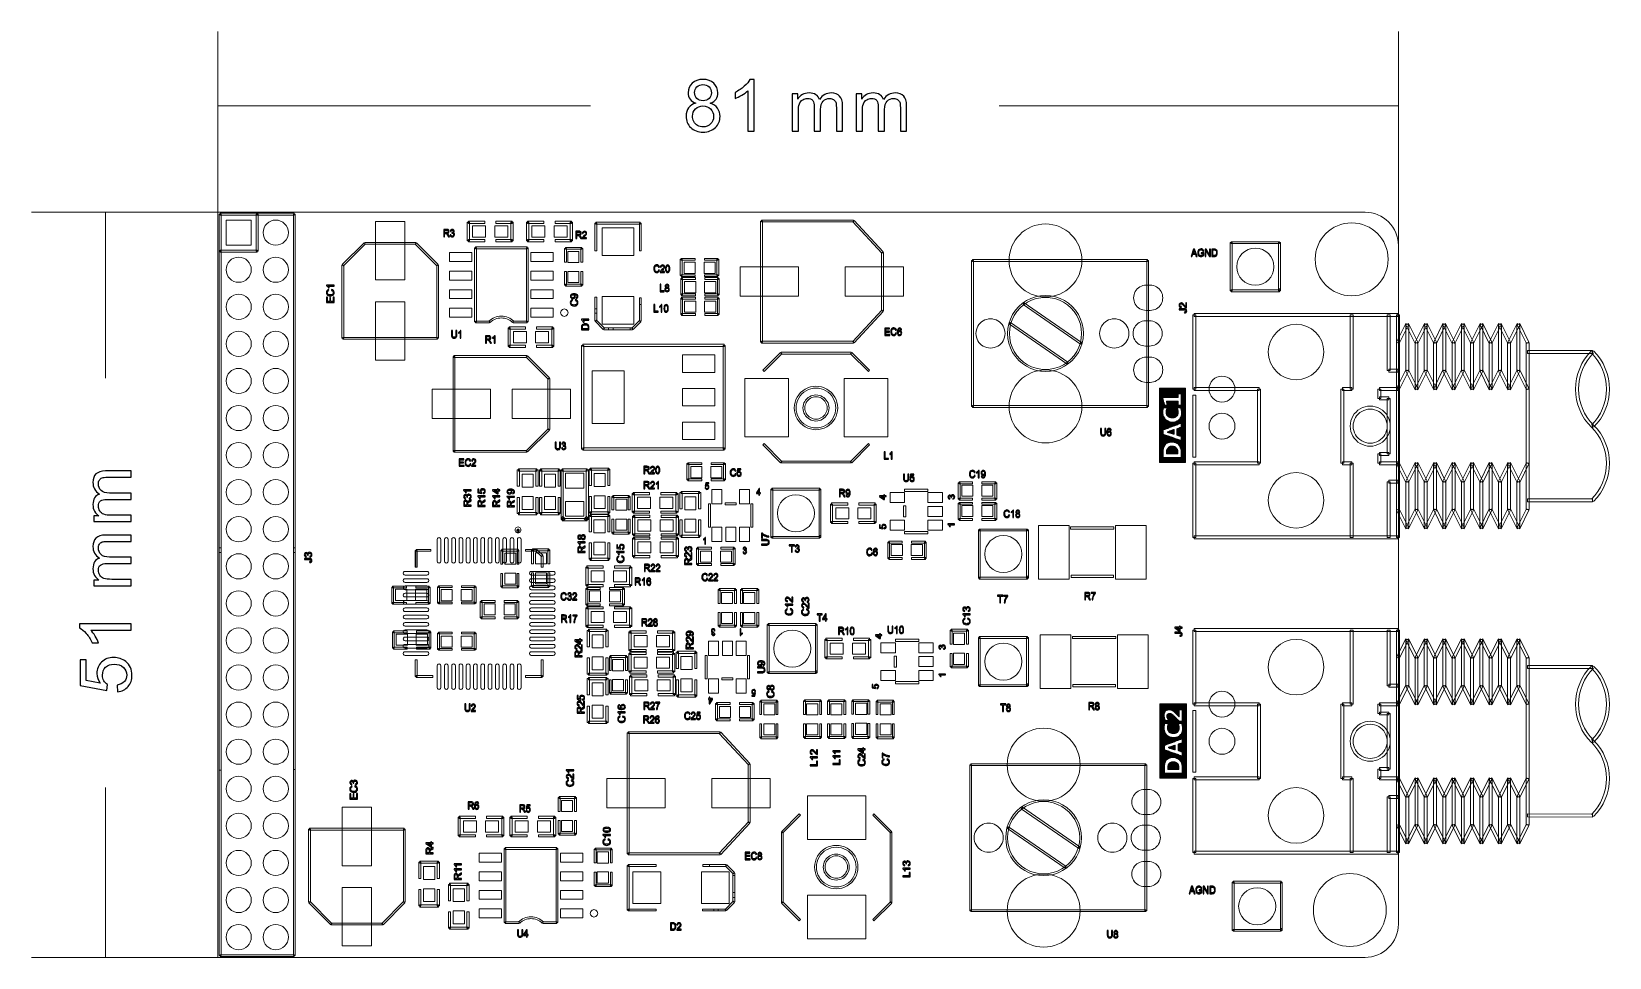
# Model space of a CAD drawing. Header units: millimetres. Extents: x -69 to 39, y -9 to 54.
import ezdxf

# ---------------------------------------------------------------- set-up
doc = ezdxf.new("R2010")
doc.units = ezdxf.units.MM
doc.header["$MEASUREMENT"] = 0
for name, color, linetype in [('BG_OUTLINE', 7, 'Continuous'), ('BG_SILKSCREEN_TOP', 7, 'Continuous'), ('MA_PEN3', 7, 'Continuous'), ('PG_SILKSCREEN_BOTTOM', 7, 'Continuous'), ('PG_SILKSCREEN_TOP', 7, 'Continuous'), ('PIN_BOTTOM', 7, 'Continuous'), ('PIN_TOP', 7, 'Continuous'), ('RD_SILKSCREEN_TOP', 7, 'Continuous')]:
    doc.layers.add(name, color=color, linetype=linetype)

msp = doc.modelspace()

# ---------------------------------------------------------------- linework, layer by layer
at = {"layer": 'BG_OUTLINE', "color": 176, "lineweight": 9}
msp.add_open_spline([(22.1252, -9.4051), (22.1252, -9.4051), (-56.3279, -9.4051), (-56.3279, -9.4051), (-56.3279, -9.4051), (-56.3279, -9.4051), (-56.3279, 41.6488), (-56.3279, 41.6488), (-56.3279, 41.6488), (-56.3279, 41.6488), (22.3259, 41.6488), (22.3259, 41.6488), (22.3259, 41.6488), (22.9318, 41.6492), (23.513, 41.4088), (23.9418, 40.9807), (23.9418, 40.9807), (24.3705, 40.5525), (24.6115, 39.9687), (24.6119, 39.3628), (24.6119, 39.3628), (24.6119, 39.3628), (24.6119, -7.1191), (24.6119, -7.1191), (24.6119, -7.1191), (24.6123, -7.725), (24.372, -8.3063), (23.9438, -8.735), (23.9438, -8.735), (23.5156, -9.1637), (22.9318, -9.4047), (22.3259, -9.4051), (22.3259, -9.4051), (22.3259, -9.4051), (22.1252, -9.4051), (22.1252, -9.4051)], degree=3, knots=[0, 0, 0, 0, 0.11111111, 0.11111111, 0.11111111, 0.11111111, 0.22222222, 0.22222222, 0.22222222, 0.22222222, 0.33333333, 0.33333333, 0.33333333, 0.33333333, 0.44444444, 0.44444444, 0.44444444, 0.44444444, 0.55555556, 0.55555556, 0.55555556, 0.55555556, 0.66666667, 0.66666667, 0.66666667, 0.66666667, 0.77777778, 0.77777778, 0.77777778, 0.77777778, 0.88888889, 0.88888889, 0.88888889, 0.88888889, 1, 1, 1, 1], dxfattribs=at)
at = {"layer": 'BG_OUTLINE', "color": 3, "lineweight": 9}
for points in [[(-3.3482, 32.3404), (-2.9909, 32.3404), (-2.6608, 32.531), (-2.4821, 32.8404), (-2.4821, 32.8404), (-2.3035, 33.1498), (-2.3035, 33.531), (-2.4821, 33.8404), (-2.4821, 33.8404), (-2.6608, 34.1498), (-2.9909, 34.3404), (-3.3482, 34.3404), (-3.3482, 34.3404), (-3.7054, 34.3404), (-4.0355, 34.1498), (-4.2142, 33.8404), (-4.2142, 33.8404), (-4.3928, 33.531), (-4.3928, 33.1498), (-4.2142, 32.8404), (-4.2142, 32.8404), (-4.0355, 32.531), (-3.7054, 32.3404), (-3.3482, 32.3404)], [(5.1354, 32.3404), (5.4927, 32.3404), (5.8228, 32.531), (6.0015, 32.8404), (6.0015, 32.8404), (6.1801, 33.1498), (6.1801, 33.531), (6.0015, 33.8404), (6.0015, 33.8404), (5.8228, 34.1498), (5.4927, 34.3404), (5.1354, 34.3404), (5.1354, 34.3404), (4.7782, 34.3404), (4.4481, 34.1498), (4.2694, 33.8404), (4.2694, 33.8404), (4.0908, 33.531), (4.0908, 33.1498), (4.2694, 32.8404), (4.2694, 32.8404), (4.4481, 32.531), (4.7782, 32.3404), (5.1354, 32.3404)], [(-3.4752, -2.2035), (-3.1179, -2.2035), (-2.7878, -2.0129), (-2.6091, -1.7035), (-2.6091, -1.7035), (-2.4305, -1.3941), (-2.4305, -1.0129), (-2.6091, -0.7035), (-2.6091, -0.7035), (-2.7878, -0.3941), (-3.1179, -0.2035), (-3.4752, -0.2035), (-3.4752, -0.2035), (-3.8324, -0.2035), (-4.1625, -0.3941), (-4.3412, -0.7035), (-4.3412, -0.7035), (-4.5198, -1.0129), (-4.5198, -1.3941), (-4.3412, -1.7035), (-4.3412, -1.7035), (-4.1625, -2.0129), (-3.8324, -2.2035), (-3.4752, -2.2035)], [(5.0084, -2.2035), (5.3657, -2.2035), (5.6958, -2.0129), (5.8745, -1.7035), (5.8745, -1.7035), (6.0531, -1.3941), (6.0531, -1.0129), (5.8745, -0.7035), (5.8745, -0.7035), (5.6958, -0.3941), (5.3657, -0.2035), (5.0084, -0.2035), (5.0084, -0.2035), (4.6512, -0.2035), (4.3211, -0.3941), (4.1424, -0.7035), (4.1424, -0.7035), (3.9638, -1.0129), (3.9638, -1.3941), (4.1424, -1.7035), (4.1424, -1.7035), (4.3211, -2.0129), (4.6512, -2.2035), (5.0084, -2.2035)]]:
    msp.add_open_spline(points, degree=3, knots=[0, 0, 0, 0, 0.16666667, 0.16666667, 0.16666667, 0.16666667, 0.33333333, 0.33333333, 0.33333333, 0.33333333, 0.5, 0.5, 0.5, 0.5, 0.66666667, 0.66666667, 0.66666667, 0.66666667, 0.83333333, 0.83333333, 0.83333333, 0.83333333, 1, 1, 1, 1], dxfattribs=at)
at = {"layer": 'BG_SILKSCREEN_TOP', "lineweight": 20}
for points in [[(-56.3279, 38.0682), (-56.3279, 38.0682), (-56.3279, 54.0212), (-56.3279, 54.0212)], [(24.6119, 38.7808), (24.6119, 38.7808), (24.6119, 54.0212), (24.6119, 54.0212)], [(-56.3279, 48.9412), (-56.3279, 48.9412), (-30.77, 48.9412), (-30.77, 48.9412)], [(-2.746, 48.9412), (-2.746, 48.9412), (24.6119, 48.9412), (24.6119, 48.9412)], [(-24.3252, 41.6488), (-24.3252, 41.6488), (-69.0881, 41.6488), (-69.0881, 41.6488)], [(-64.0081, 41.6488), (-64.0081, 41.6488), (-64.0081, 30.2682), (-64.0081, 30.2682)], [(-64.0081, 2.2442), (-64.0081, 2.2442), (-64.0081, -9.4051), (-64.0081, -9.4051)], [(-23.918, -9.4051), (-23.918, -9.4051), (-69.0881, -9.4051), (-69.0881, -9.4051)]]:
    msp.add_open_spline(points, degree=3, dxfattribs=at)
at = {"layer": 'BG_SILKSCREEN_TOP'}
for points, knots in [([(-23.5468, 49.1133), (-23.727, 49.1791), (-23.8604, 49.273), (-23.9476, 49.3956), (-23.9476, 49.3956), (-24.0341, 49.5174), (-24.0777, 49.664), (-24.0777, 49.8343), (-24.0777, 49.8343), (-24.0777, 50.092), (-23.9855, 50.3076), (-23.8003, 50.483), (-23.8003, 50.483), (-23.6151, 50.6583), (-23.3698, 50.7464), (-23.0628, 50.7464), (-23.0628, 50.7464), (-22.7541, 50.7464), (-22.5055, 50.6567), (-22.317, 50.4772), (-22.317, 50.4772), (-22.1293, 50.2978), (-22.0355, 50.0796), (-22.0355, 49.822), (-22.0355, 49.822), (-22.0355, 49.6582), (-22.0783, 49.5158), (-22.1639, 49.394), (-22.1639, 49.394), (-22.2503, 49.273), (-22.3804, 49.1791), (-22.5557, 49.1133), (-22.5557, 49.1133), (-22.3392, 49.0425), (-22.1738, 48.9289), (-22.0602, 48.7709), (-22.0602, 48.7709), (-21.9474, 48.6136), (-21.8906, 48.4251), (-21.8906, 48.207), (-21.8906, 48.207), (-21.8906, 47.9041), (-21.9976, 47.6506), (-22.2108, 47.4448), (-22.2108, 47.4448), (-22.4248, 47.239), (-22.7063, 47.1361), (-23.0553, 47.1361), (-23.0553, 47.1361), (-23.4044, 47.1361), (-23.685, 47.239), (-23.8991, 47.4456), (-23.8991, 47.4456), (-24.1131, 47.6522), (-24.2201, 47.9099), (-24.2201, 48.2185), (-24.2201, 48.2185), (-24.2201, 48.4482), (-24.1616, 48.6408), (-24.0448, 48.7964), (-24.0448, 48.7964), (-23.9287, 48.9511), (-23.7624, 49.0573), (-23.5468, 49.1133)], [0, 0, 0, 0, 0.0625, 0.0625, 0.0625, 0.0625, 0.125, 0.125, 0.125, 0.125, 0.1875, 0.1875, 0.1875, 0.1875, 0.25, 0.25, 0.25, 0.25, 0.3125, 0.3125, 0.3125, 0.3125, 0.375, 0.375, 0.375, 0.375, 0.4375, 0.4375, 0.4375, 0.4375, 0.5, 0.5, 0.5, 0.5, 0.5625, 0.5625, 0.5625, 0.5625, 0.625, 0.625, 0.625, 0.625, 0.6875, 0.6875, 0.6875, 0.6875, 0.75, 0.75, 0.75, 0.75, 0.8125, 0.8125, 0.8125, 0.8125, 0.875, 0.875, 0.875, 0.875, 0.9375, 0.9375, 0.9375, 0.9375, 1, 1, 1, 1]), ([(-23.634, 49.8492), (-23.634, 49.6821), (-23.5797, 49.5454), (-23.4727, 49.4392), (-23.4727, 49.4392), (-23.3648, 49.3331), (-23.2249, 49.2796), (-23.0529, 49.2796), (-23.0529, 49.2796), (-22.8858, 49.2796), (-22.7483, 49.3322), (-22.6413, 49.4376), (-22.6413, 49.4376), (-22.5343, 49.543), (-22.4816, 49.6722), (-22.4816, 49.8245), (-22.4816, 49.8245), (-22.4816, 49.9842), (-22.5359, 50.1175), (-22.6462, 50.2262), (-22.6462, 50.2262), (-22.7565, 50.3348), (-22.8932, 50.3891), (-23.0578, 50.3891), (-23.0578, 50.3891), (-23.2233, 50.3891), (-23.3607, 50.3356), (-23.4702, 50.2303), (-23.4702, 50.2303), (-23.5797, 50.1241), (-23.634, 49.9965), (-23.634, 49.8492)], [0, 0, 0, 0, 0.125, 0.125, 0.125, 0.125, 0.25, 0.25, 0.25, 0.25, 0.375, 0.375, 0.375, 0.375, 0.5, 0.5, 0.5, 0.5, 0.625, 0.625, 0.625, 0.625, 0.75, 0.75, 0.75, 0.75, 0.875, 0.875, 0.875, 0.875, 1, 1, 1, 1]), ([(-19.5592, 47.1962), (-19.5592, 47.1962), (-19.993, 47.1962), (-19.993, 47.1962), (-19.993, 47.1962), (-19.993, 47.1962), (-19.993, 49.9619), (-19.993, 49.9619), (-19.993, 49.9619), (-20.0975, 49.8623), (-20.2342, 49.7627), (-20.4037, 49.6631), (-20.4037, 49.6631), (-20.5741, 49.5635), (-20.7264, 49.4886), (-20.8614, 49.4392), (-20.8614, 49.4392), (-20.8614, 49.4392), (-20.8614, 49.8582), (-20.8614, 49.8582), (-20.8614, 49.8582), (-20.6186, 49.9726), (-20.4062, 50.1109), (-20.2243, 50.2731), (-20.2243, 50.2731), (-20.0432, 50.4361), (-19.914, 50.5933), (-19.8382, 50.7464), (-19.8382, 50.7464), (-19.8382, 50.7464), (-19.5592, 50.7464), (-19.5592, 50.7464), (-19.5592, 50.7464), (-19.5592, 50.7464), (-19.5592, 47.1962), (-19.5592, 47.1962)], [0, 0, 0, 0, 0.11111111, 0.11111111, 0.11111111, 0.11111111, 0.22222222, 0.22222222, 0.22222222, 0.22222222, 0.33333333, 0.33333333, 0.33333333, 0.33333333, 0.44444444, 0.44444444, 0.44444444, 0.44444444, 0.55555556, 0.55555556, 0.55555556, 0.55555556, 0.66666667, 0.66666667, 0.66666667, 0.66666667, 0.77777778, 0.77777778, 0.77777778, 0.77777778, 0.88888889, 0.88888889, 0.88888889, 0.88888889, 1, 1, 1, 1]), ([(-16.9539, 47.1962), (-16.9539, 47.1962), (-16.9539, 49.757), (-16.9539, 49.757), (-16.9539, 49.757), (-16.9539, 49.757), (-16.5662, 49.757), (-16.5662, 49.757), (-16.5662, 49.757), (-16.5662, 49.757), (-16.5662, 49.3981), (-16.5662, 49.3981), (-16.5662, 49.3981), (-16.4856, 49.5232), (-16.3786, 49.6244), (-16.2452, 49.7002), (-16.2452, 49.7002), (-16.1119, 49.7767), (-15.9596, 49.8154), (-15.7892, 49.8154), (-15.7892, 49.8154), (-15.5999, 49.8154), (-15.4443, 49.7759), (-15.3233, 49.6969), (-15.3233, 49.6969), (-15.2015, 49.6179), (-15.1159, 49.5084), (-15.0665, 49.3668), (-15.0665, 49.3668), (-14.8632, 49.6656), (-14.5998, 49.8154), (-14.2755, 49.8154), (-14.2755, 49.8154), (-14.0211, 49.8154), (-13.826, 49.7446), (-13.6894, 49.6039), (-13.6894, 49.6039), (-13.5528, 49.4631), (-13.4844, 49.2466), (-13.4844, 48.9544), (-13.4844, 48.9544), (-13.4844, 48.9544), (-13.4844, 47.1962), (-13.4844, 47.1962), (-13.4844, 47.1962), (-13.4844, 47.1962), (-13.9158, 47.1962), (-13.9158, 47.1962), (-13.9158, 47.1962), (-13.9158, 47.1962), (-13.9158, 48.8095), (-13.9158, 48.8095), (-13.9158, 48.8095), (-13.9158, 48.9832), (-13.9297, 49.1083), (-13.9577, 49.1849), (-13.9577, 49.1849), (-13.9865, 49.2606), (-14.0376, 49.3224), (-14.1108, 49.3693), (-14.1108, 49.3693), (-14.1849, 49.4154), (-14.2722, 49.4392), (-14.3718, 49.4392), (-14.3718, 49.4392), (-14.552, 49.4392), (-14.701, 49.3791), (-14.8204, 49.259), (-14.8204, 49.259), (-14.9389, 49.1396), (-14.999, 48.9478), (-14.999, 48.6844), (-14.999, 48.6844), (-14.999, 48.6844), (-14.999, 47.1962), (-14.999, 47.1962), (-14.999, 47.1962), (-14.999, 47.1962), (-15.4328, 47.1962), (-15.4328, 47.1962), (-15.4328, 47.1962), (-15.4328, 47.1962), (-15.4328, 48.8598), (-15.4328, 48.8598), (-15.4328, 48.8598), (-15.4328, 49.0532), (-15.4682, 49.1981), (-15.539, 49.2944), (-15.539, 49.2944), (-15.6098, 49.3907), (-15.725, 49.4392), (-15.8863, 49.4392), (-15.8863, 49.4392), (-16.0082, 49.4392), (-16.1209, 49.4071), (-16.2246, 49.3421), (-16.2246, 49.3421), (-16.3284, 49.2779), (-16.4041, 49.1841), (-16.4502, 49.0606), (-16.4502, 49.0606), (-16.4971, 48.9363), (-16.5201, 48.7577), (-16.5201, 48.5247), (-16.5201, 48.5247), (-16.5201, 48.5247), (-16.5201, 47.1962), (-16.5201, 47.1962), (-16.5201, 47.1962), (-16.5201, 47.1962), (-16.9539, 47.1962), (-16.9539, 47.1962)], [0, 0, 0, 0, 0.03571429, 0.03571429, 0.03571429, 0.03571429, 0.07142857, 0.07142857, 0.07142857, 0.07142857, 0.10714286, 0.10714286, 0.10714286, 0.10714286, 0.14285714, 0.14285714, 0.14285714, 0.14285714, 0.17857143, 0.17857143, 0.17857143, 0.17857143, 0.21428571, 0.21428571, 0.21428571, 0.21428571, 0.25, 0.25, 0.25, 0.25, 0.28571429, 0.28571429, 0.28571429, 0.28571429, 0.32142857, 0.32142857, 0.32142857, 0.32142857, 0.35714286, 0.35714286, 0.35714286, 0.35714286, 0.39285714, 0.39285714, 0.39285714, 0.39285714, 0.42857143, 0.42857143, 0.42857143, 0.42857143, 0.46428571, 0.46428571, 0.46428571, 0.46428571, 0.5, 0.5, 0.5, 0.5, 0.53571429, 0.53571429, 0.53571429, 0.53571429, 0.57142857, 0.57142857, 0.57142857, 0.57142857, 0.60714286, 0.60714286, 0.60714286, 0.60714286, 0.64285714, 0.64285714, 0.64285714, 0.64285714, 0.67857143, 0.67857143, 0.67857143, 0.67857143, 0.71428571, 0.71428571, 0.71428571, 0.71428571, 0.75, 0.75, 0.75, 0.75, 0.78571429, 0.78571429, 0.78571429, 0.78571429, 0.82142857, 0.82142857, 0.82142857, 0.82142857, 0.85714286, 0.85714286, 0.85714286, 0.85714286, 0.89285714, 0.89285714, 0.89285714, 0.89285714, 0.92857143, 0.92857143, 0.92857143, 0.92857143, 0.96428571, 0.96428571, 0.96428571, 0.96428571, 1, 1, 1, 1]), ([(-12.5655, 47.1962), (-12.5655, 47.1962), (-12.5655, 49.757), (-12.5655, 49.757), (-12.5655, 49.757), (-12.5655, 49.757), (-12.1778, 49.757), (-12.1778, 49.757), (-12.1778, 49.757), (-12.1778, 49.757), (-12.1778, 49.3981), (-12.1778, 49.3981), (-12.1778, 49.3981), (-12.0972, 49.5232), (-11.9902, 49.6244), (-11.8568, 49.7002), (-11.8568, 49.7002), (-11.7235, 49.7767), (-11.5712, 49.8154), (-11.4008, 49.8154), (-11.4008, 49.8154), (-11.2115, 49.8154), (-11.0559, 49.7759), (-10.9349, 49.6969), (-10.9349, 49.6969), (-10.8131, 49.6179), (-10.7275, 49.5084), (-10.6781, 49.3668), (-10.6781, 49.3668), (-10.4748, 49.6656), (-10.2114, 49.8154), (-9.8871, 49.8154), (-9.8871, 49.8154), (-9.6327, 49.8154), (-9.4376, 49.7446), (-9.301, 49.6039), (-9.301, 49.6039), (-9.1644, 49.4631), (-9.096, 49.2466), (-9.096, 48.9544), (-9.096, 48.9544), (-9.096, 48.9544), (-9.096, 47.1962), (-9.096, 47.1962), (-9.096, 47.1962), (-9.096, 47.1962), (-9.5274, 47.1962), (-9.5274, 47.1962), (-9.5274, 47.1962), (-9.5274, 47.1962), (-9.5274, 48.8095), (-9.5274, 48.8095), (-9.5274, 48.8095), (-9.5274, 48.9832), (-9.5413, 49.1083), (-9.5693, 49.1849), (-9.5693, 49.1849), (-9.5981, 49.2606), (-9.6492, 49.3224), (-9.7224, 49.3693), (-9.7224, 49.3693), (-9.7965, 49.4154), (-9.8838, 49.4392), (-9.9834, 49.4392), (-9.9834, 49.4392), (-10.1636, 49.4392), (-10.3126, 49.3791), (-10.432, 49.259), (-10.432, 49.259), (-10.5505, 49.1396), (-10.6106, 48.9478), (-10.6106, 48.6844), (-10.6106, 48.6844), (-10.6106, 48.6844), (-10.6106, 47.1962), (-10.6106, 47.1962), (-10.6106, 47.1962), (-10.6106, 47.1962), (-11.0444, 47.1962), (-11.0444, 47.1962), (-11.0444, 47.1962), (-11.0444, 47.1962), (-11.0444, 48.8598), (-11.0444, 48.8598), (-11.0444, 48.8598), (-11.0444, 49.0532), (-11.0798, 49.1981), (-11.1506, 49.2944), (-11.1506, 49.2944), (-11.2214, 49.3907), (-11.3366, 49.4392), (-11.4979, 49.4392), (-11.4979, 49.4392), (-11.6198, 49.4392), (-11.7325, 49.4071), (-11.8362, 49.3421), (-11.8362, 49.3421), (-11.94, 49.2779), (-12.0157, 49.1841), (-12.0618, 49.0606), (-12.0618, 49.0606), (-12.1087, 48.9363), (-12.1317, 48.7577), (-12.1317, 48.5247), (-12.1317, 48.5247), (-12.1317, 48.5247), (-12.1317, 47.1962), (-12.1317, 47.1962), (-12.1317, 47.1962), (-12.1317, 47.1962), (-12.5655, 47.1962), (-12.5655, 47.1962)], [0, 0, 0, 0, 0.03571429, 0.03571429, 0.03571429, 0.03571429, 0.07142857, 0.07142857, 0.07142857, 0.07142857, 0.10714286, 0.10714286, 0.10714286, 0.10714286, 0.14285714, 0.14285714, 0.14285714, 0.14285714, 0.17857143, 0.17857143, 0.17857143, 0.17857143, 0.21428571, 0.21428571, 0.21428571, 0.21428571, 0.25, 0.25, 0.25, 0.25, 0.28571429, 0.28571429, 0.28571429, 0.28571429, 0.32142857, 0.32142857, 0.32142857, 0.32142857, 0.35714286, 0.35714286, 0.35714286, 0.35714286, 0.39285714, 0.39285714, 0.39285714, 0.39285714, 0.42857143, 0.42857143, 0.42857143, 0.42857143, 0.46428571, 0.46428571, 0.46428571, 0.46428571, 0.5, 0.5, 0.5, 0.5, 0.53571429, 0.53571429, 0.53571429, 0.53571429, 0.57142857, 0.57142857, 0.57142857, 0.57142857, 0.60714286, 0.60714286, 0.60714286, 0.60714286, 0.64285714, 0.64285714, 0.64285714, 0.64285714, 0.67857143, 0.67857143, 0.67857143, 0.67857143, 0.71428571, 0.71428571, 0.71428571, 0.71428571, 0.75, 0.75, 0.75, 0.75, 0.78571429, 0.78571429, 0.78571429, 0.78571429, 0.82142857, 0.82142857, 0.82142857, 0.82142857, 0.85714286, 0.85714286, 0.85714286, 0.85714286, 0.89285714, 0.89285714, 0.89285714, 0.89285714, 0.92857143, 0.92857143, 0.92857143, 0.92857143, 0.96428571, 0.96428571, 0.96428571, 0.96428571, 1, 1, 1, 1]), ([(-23.7739, 48.2161), (-23.7739, 48.0926), (-23.7443, 47.9724), (-23.6859, 47.8572), (-23.6859, 47.8572), (-23.6274, 47.7411), (-23.5402, 47.6514), (-23.4241, 47.588), (-23.4241, 47.588), (-23.308, 47.5246), (-23.1838, 47.4925), (-23.0504, 47.4925), (-23.0504, 47.4925), (-22.843, 47.4925), (-22.6718, 47.5592), (-22.5368, 47.6934), (-22.5368, 47.6934), (-22.4018, 47.8267), (-22.3343, 47.9963), (-22.3343, 48.2021), (-22.3343, 48.2021), (-22.3343, 48.4111), (-22.4034, 48.584), (-22.5425, 48.7206), (-22.5425, 48.7206), (-22.6816, 48.8573), (-22.8561, 48.9256), (-23.0652, 48.9256), (-23.0652, 48.9256), (-23.2694, 48.9256), (-23.4381, 48.8581), (-23.5723, 48.7231), (-23.5723, 48.7231), (-23.7064, 48.5873), (-23.7739, 48.4186), (-23.7739, 48.2161)], [0, 0, 0, 0, 0.11111111, 0.11111111, 0.11111111, 0.11111111, 0.22222222, 0.22222222, 0.22222222, 0.22222222, 0.33333333, 0.33333333, 0.33333333, 0.33333333, 0.44444444, 0.44444444, 0.44444444, 0.44444444, 0.55555556, 0.55555556, 0.55555556, 0.55555556, 0.66666667, 0.66666667, 0.66666667, 0.66666667, 0.77777778, 0.77777778, 0.77777778, 0.77777778, 0.88888889, 0.88888889, 0.88888889, 0.88888889, 1, 1, 1, 1]), ([(-62.2631, 20.4488), (-62.2631, 20.4488), (-64.8239, 20.4488), (-64.8239, 20.4488), (-64.8239, 20.4488), (-64.8239, 20.4488), (-64.8239, 20.8365), (-64.8239, 20.8365), (-64.8239, 20.8365), (-64.8239, 20.8365), (-64.465, 20.8365), (-64.465, 20.8365), (-64.465, 20.8365), (-64.5901, 20.9171), (-64.6913, 21.0241), (-64.7671, 21.1575), (-64.7671, 21.1575), (-64.8436, 21.2908), (-64.8823, 21.4431), (-64.8823, 21.6135), (-64.8823, 21.6135), (-64.8823, 21.8028), (-64.8428, 21.9584), (-64.7638, 22.0794), (-64.7638, 22.0794), (-64.6848, 22.2012), (-64.5753, 22.2868), (-64.4337, 22.3362), (-64.4337, 22.3362), (-64.7325, 22.5395), (-64.8823, 22.8029), (-64.8823, 23.1272), (-64.8823, 23.1272), (-64.8823, 23.3816), (-64.8115, 23.5767), (-64.6708, 23.7133), (-64.6708, 23.7133), (-64.53, 23.8499), (-64.3135, 23.9183), (-64.0213, 23.9183), (-64.0213, 23.9183), (-64.0213, 23.9183), (-62.2631, 23.9183), (-62.2631, 23.9183), (-62.2631, 23.9183), (-62.2631, 23.9183), (-62.2631, 23.4869), (-62.2631, 23.4869), (-62.2631, 23.4869), (-62.2631, 23.4869), (-63.8764, 23.4869), (-63.8764, 23.4869), (-63.8764, 23.4869), (-64.0501, 23.4869), (-64.1752, 23.473), (-64.2518, 23.445), (-64.2518, 23.445), (-64.3275, 23.4162), (-64.3893, 23.3651), (-64.4362, 23.2919), (-64.4362, 23.2919), (-64.4823, 23.2178), (-64.5061, 23.1305), (-64.5061, 23.0309), (-64.5061, 23.0309), (-64.5061, 22.8507), (-64.446, 22.7017), (-64.3259, 22.5823), (-64.3259, 22.5823), (-64.2065, 22.4638), (-64.0147, 22.4037), (-63.7513, 22.4037), (-63.7513, 22.4037), (-63.7513, 22.4037), (-62.2631, 22.4037), (-62.2631, 22.4037), (-62.2631, 22.4037), (-62.2631, 22.4037), (-62.2631, 21.9699), (-62.2631, 21.9699), (-62.2631, 21.9699), (-62.2631, 21.9699), (-63.9267, 21.9699), (-63.9267, 21.9699), (-63.9267, 21.9699), (-64.1201, 21.9699), (-64.265, 21.9345), (-64.3613, 21.8637), (-64.3613, 21.8637), (-64.4576, 21.7929), (-64.5061, 21.6777), (-64.5061, 21.5164), (-64.5061, 21.5164), (-64.5061, 21.3945), (-64.474, 21.2818), (-64.409, 21.1781), (-64.409, 21.1781), (-64.3448, 21.0743), (-64.251, 20.9986), (-64.1275, 20.9525), (-64.1275, 20.9525), (-64.0032, 20.9056), (-63.8246, 20.8826), (-63.5916, 20.8826), (-63.5916, 20.8826), (-63.5916, 20.8826), (-62.2631, 20.8826), (-62.2631, 20.8826), (-62.2631, 20.8826), (-62.2631, 20.8826), (-62.2631, 20.4488), (-62.2631, 20.4488)], [0, 0, 0, 0, 0.03571429, 0.03571429, 0.03571429, 0.03571429, 0.07142857, 0.07142857, 0.07142857, 0.07142857, 0.10714286, 0.10714286, 0.10714286, 0.10714286, 0.14285714, 0.14285714, 0.14285714, 0.14285714, 0.17857143, 0.17857143, 0.17857143, 0.17857143, 0.21428571, 0.21428571, 0.21428571, 0.21428571, 0.25, 0.25, 0.25, 0.25, 0.28571429, 0.28571429, 0.28571429, 0.28571429, 0.32142857, 0.32142857, 0.32142857, 0.32142857, 0.35714286, 0.35714286, 0.35714286, 0.35714286, 0.39285714, 0.39285714, 0.39285714, 0.39285714, 0.42857143, 0.42857143, 0.42857143, 0.42857143, 0.46428571, 0.46428571, 0.46428571, 0.46428571, 0.5, 0.5, 0.5, 0.5, 0.53571429, 0.53571429, 0.53571429, 0.53571429, 0.57142857, 0.57142857, 0.57142857, 0.57142857, 0.60714286, 0.60714286, 0.60714286, 0.60714286, 0.64285714, 0.64285714, 0.64285714, 0.64285714, 0.67857143, 0.67857143, 0.67857143, 0.67857143, 0.71428571, 0.71428571, 0.71428571, 0.71428571, 0.75, 0.75, 0.75, 0.75, 0.78571429, 0.78571429, 0.78571429, 0.78571429, 0.82142857, 0.82142857, 0.82142857, 0.82142857, 0.85714286, 0.85714286, 0.85714286, 0.85714286, 0.89285714, 0.89285714, 0.89285714, 0.89285714, 0.92857143, 0.92857143, 0.92857143, 0.92857143, 0.96428571, 0.96428571, 0.96428571, 0.96428571, 1, 1, 1, 1]), ([(-62.2631, 16.0604), (-62.2631, 16.0604), (-64.8239, 16.0604), (-64.8239, 16.0604), (-64.8239, 16.0604), (-64.8239, 16.0604), (-64.8239, 16.4481), (-64.8239, 16.4481), (-64.8239, 16.4481), (-64.8239, 16.4481), (-64.465, 16.4481), (-64.465, 16.4481), (-64.465, 16.4481), (-64.5901, 16.5287), (-64.6913, 16.6357), (-64.7671, 16.7691), (-64.7671, 16.7691), (-64.8436, 16.9024), (-64.8823, 17.0547), (-64.8823, 17.2251), (-64.8823, 17.2251), (-64.8823, 17.4144), (-64.8428, 17.57), (-64.7638, 17.691), (-64.7638, 17.691), (-64.6848, 17.8128), (-64.5753, 17.8984), (-64.4337, 17.9478), (-64.4337, 17.9478), (-64.7325, 18.1511), (-64.8823, 18.4145), (-64.8823, 18.7388), (-64.8823, 18.7388), (-64.8823, 18.9932), (-64.8115, 19.1883), (-64.6708, 19.3249), (-64.6708, 19.3249), (-64.53, 19.4615), (-64.3135, 19.5299), (-64.0213, 19.5299), (-64.0213, 19.5299), (-64.0213, 19.5299), (-62.2631, 19.5299), (-62.2631, 19.5299), (-62.2631, 19.5299), (-62.2631, 19.5299), (-62.2631, 19.0985), (-62.2631, 19.0985), (-62.2631, 19.0985), (-62.2631, 19.0985), (-63.8764, 19.0985), (-63.8764, 19.0985), (-63.8764, 19.0985), (-64.0501, 19.0985), (-64.1752, 19.0846), (-64.2518, 19.0566), (-64.2518, 19.0566), (-64.3275, 19.0278), (-64.3893, 18.9767), (-64.4362, 18.9035), (-64.4362, 18.9035), (-64.4823, 18.8294), (-64.5061, 18.7421), (-64.5061, 18.6425), (-64.5061, 18.6425), (-64.5061, 18.4623), (-64.446, 18.3133), (-64.3259, 18.1939), (-64.3259, 18.1939), (-64.2065, 18.0754), (-64.0147, 18.0153), (-63.7513, 18.0153), (-63.7513, 18.0153), (-63.7513, 18.0153), (-62.2631, 18.0153), (-62.2631, 18.0153), (-62.2631, 18.0153), (-62.2631, 18.0153), (-62.2631, 17.5815), (-62.2631, 17.5815), (-62.2631, 17.5815), (-62.2631, 17.5815), (-63.9267, 17.5815), (-63.9267, 17.5815), (-63.9267, 17.5815), (-64.1201, 17.5815), (-64.265, 17.5461), (-64.3613, 17.4753), (-64.3613, 17.4753), (-64.4576, 17.4045), (-64.5061, 17.2893), (-64.5061, 17.128), (-64.5061, 17.128), (-64.5061, 17.0061), (-64.474, 16.8934), (-64.409, 16.7897), (-64.409, 16.7897), (-64.3448, 16.6859), (-64.251, 16.6102), (-64.1275, 16.5641), (-64.1275, 16.5641), (-64.0032, 16.5172), (-63.8246, 16.4942), (-63.5916, 16.4942), (-63.5916, 16.4942), (-63.5916, 16.4942), (-62.2631, 16.4942), (-62.2631, 16.4942), (-62.2631, 16.4942), (-62.2631, 16.4942), (-62.2631, 16.0604), (-62.2631, 16.0604)], [0, 0, 0, 0, 0.03571429, 0.03571429, 0.03571429, 0.03571429, 0.07142857, 0.07142857, 0.07142857, 0.07142857, 0.10714286, 0.10714286, 0.10714286, 0.10714286, 0.14285714, 0.14285714, 0.14285714, 0.14285714, 0.17857143, 0.17857143, 0.17857143, 0.17857143, 0.21428571, 0.21428571, 0.21428571, 0.21428571, 0.25, 0.25, 0.25, 0.25, 0.28571429, 0.28571429, 0.28571429, 0.28571429, 0.32142857, 0.32142857, 0.32142857, 0.32142857, 0.35714286, 0.35714286, 0.35714286, 0.35714286, 0.39285714, 0.39285714, 0.39285714, 0.39285714, 0.42857143, 0.42857143, 0.42857143, 0.42857143, 0.46428571, 0.46428571, 0.46428571, 0.46428571, 0.5, 0.5, 0.5, 0.5, 0.53571429, 0.53571429, 0.53571429, 0.53571429, 0.57142857, 0.57142857, 0.57142857, 0.57142857, 0.60714286, 0.60714286, 0.60714286, 0.60714286, 0.64285714, 0.64285714, 0.64285714, 0.64285714, 0.67857143, 0.67857143, 0.67857143, 0.67857143, 0.71428571, 0.71428571, 0.71428571, 0.71428571, 0.75, 0.75, 0.75, 0.75, 0.78571429, 0.78571429, 0.78571429, 0.78571429, 0.82142857, 0.82142857, 0.82142857, 0.82142857, 0.85714286, 0.85714286, 0.85714286, 0.85714286, 0.89285714, 0.89285714, 0.89285714, 0.89285714, 0.92857143, 0.92857143, 0.92857143, 0.92857143, 0.96428571, 0.96428571, 0.96428571, 0.96428571, 1, 1, 1, 1]), ([(-62.2631, 13.4551), (-62.2631, 13.4551), (-62.2631, 13.0213), (-62.2631, 13.0213), (-62.2631, 13.0213), (-62.2631, 13.0213), (-65.0288, 13.0213), (-65.0288, 13.0213), (-65.0288, 13.0213), (-64.9292, 12.9168), (-64.8296, 12.7801), (-64.73, 12.6106), (-64.73, 12.6106), (-64.6304, 12.4402), (-64.5555, 12.2879), (-64.5061, 12.1529), (-64.5061, 12.1529), (-64.5061, 12.1529), (-64.9251, 12.1529), (-64.9251, 12.1529), (-64.9251, 12.1529), (-65.0395, 12.3957), (-65.1778, 12.6081), (-65.34, 12.79), (-65.34, 12.79), (-65.503, 12.9711), (-65.6602, 13.1003), (-65.8125, 13.1761), (-65.8125, 13.1761), (-65.8125, 13.1761), (-65.8125, 13.4551), (-65.8125, 13.4551), (-65.8125, 13.4551), (-65.8125, 13.4551), (-62.2631, 13.4551), (-62.2631, 13.4551)], [0, 0, 0, 0, 0.11111111, 0.11111111, 0.11111111, 0.11111111, 0.22222222, 0.22222222, 0.22222222, 0.22222222, 0.33333333, 0.33333333, 0.33333333, 0.33333333, 0.44444444, 0.44444444, 0.44444444, 0.44444444, 0.55555556, 0.55555556, 0.55555556, 0.55555556, 0.66666667, 0.66666667, 0.66666667, 0.66666667, 0.77777778, 0.77777778, 0.77777778, 0.77777778, 0.88888889, 0.88888889, 0.88888889, 0.88888889, 1, 1, 1, 1]), ([(-63.1891, 8.7992), (-63.1891, 8.7992), (-63.2278, 9.2552), (-63.2278, 9.2552), (-63.2278, 9.2552), (-63.0056, 9.2889), (-62.8393, 9.3671), (-62.7273, 9.4898), (-62.7273, 9.4898), (-62.6154, 9.6132), (-62.5594, 9.7614), (-62.5594, 9.9351), (-62.5594, 9.9351), (-62.5594, 10.1442), (-62.6384, 10.3211), (-62.7957, 10.4652), (-62.7957, 10.4652), (-62.9537, 10.6101), (-63.1628, 10.6825), (-63.4229, 10.6825), (-63.4229, 10.6825), (-63.6707, 10.6825), (-63.8657, 10.6133), (-64.009, 10.4742), (-64.009, 10.4742), (-64.1522, 10.3351), (-64.2238, 10.1532), (-64.2238, 9.9277), (-64.2238, 9.9277), (-64.2238, 9.7877), (-64.1917, 9.6618), (-64.1283, 9.549), (-64.1283, 9.549), (-64.0649, 9.4363), (-63.9826, 9.3482), (-63.8814, 9.284), (-63.8814, 9.284), (-63.8814, 9.284), (-63.9341, 8.8765), (-63.9341, 8.8765), (-63.9341, 8.8765), (-63.9341, 8.8765), (-65.7499, 9.219), (-65.7499, 9.219), (-65.7499, 9.219), (-65.7499, 9.219), (-65.7499, 10.9772), (-65.7499, 10.9772), (-65.7499, 10.9772), (-65.7499, 10.9772), (-65.335, 10.9772), (-65.335, 10.9772), (-65.335, 10.9772), (-65.335, 10.9772), (-65.335, 9.5663), (-65.335, 9.5663), (-65.335, 9.5663), (-65.335, 9.5663), (-64.3851, 9.3754), (-64.3851, 9.3754), (-64.3851, 9.3754), (-64.5333, 9.5877), (-64.6074, 9.8108), (-64.6074, 10.0437), (-64.6074, 10.0437), (-64.6074, 10.3524), (-64.5004, 10.6125), (-64.2864, 10.8249), (-64.2864, 10.8249), (-64.0723, 11.0373), (-63.7974, 11.1434), (-63.4616, 11.1434), (-63.4616, 11.1434), (-63.1414, 11.1434), (-62.8648, 11.0496), (-62.6319, 10.8636), (-62.6319, 10.8636), (-62.3462, 10.6364), (-62.203, 10.3269), (-62.203, 9.9351), (-62.203, 9.9351), (-62.203, 9.6132), (-62.2927, 9.3507), (-62.473, 9.1473), (-62.473, 9.1473), (-62.6533, 8.944), (-62.892, 8.828), (-63.1891, 8.7992)], [0, 0, 0, 0, 0.04545455, 0.04545455, 0.04545455, 0.04545455, 0.09090909, 0.09090909, 0.09090909, 0.09090909, 0.13636364, 0.13636364, 0.13636364, 0.13636364, 0.18181818, 0.18181818, 0.18181818, 0.18181818, 0.22727273, 0.22727273, 0.22727273, 0.22727273, 0.27272727, 0.27272727, 0.27272727, 0.27272727, 0.31818182, 0.31818182, 0.31818182, 0.31818182, 0.36363636, 0.36363636, 0.36363636, 0.36363636, 0.40909091, 0.40909091, 0.40909091, 0.40909091, 0.45454545, 0.45454545, 0.45454545, 0.45454545, 0.5, 0.5, 0.5, 0.5, 0.54545455, 0.54545455, 0.54545455, 0.54545455, 0.59090909, 0.59090909, 0.59090909, 0.59090909, 0.63636364, 0.63636364, 0.63636364, 0.63636364, 0.68181818, 0.68181818, 0.68181818, 0.68181818, 0.72727273, 0.72727273, 0.72727273, 0.72727273, 0.77272727, 0.77272727, 0.77272727, 0.77272727, 0.81818182, 0.81818182, 0.81818182, 0.81818182, 0.86363636, 0.86363636, 0.86363636, 0.86363636, 0.90909091, 0.90909091, 0.90909091, 0.90909091, 0.95454545, 0.95454545, 0.95454545, 0.95454545, 1, 1, 1, 1])]:
    msp.add_open_spline(points, degree=3, knots=knots, dxfattribs=at)
at = {"layer": 'BG_SILKSCREEN_TOP', "color": 2}
for points, knots in [([(10.3996, 38.6153), (10.3996, 38.6153), (10.5743, 39.1244), (10.5743, 39.1244), (10.5743, 39.1244), (10.5743, 39.1244), (10.6391, 39.1244), (10.6391, 39.1244), (10.6391, 39.1244), (10.6391, 39.1244), (10.8251, 38.6153), (10.8251, 38.6153), (10.8251, 38.6153), (10.8251, 38.6153), (10.7565, 38.6153), (10.7565, 38.6153), (10.7565, 38.6153), (10.7565, 38.6153), (10.7035, 38.7695), (10.7035, 38.7695), (10.7035, 38.7695), (10.7035, 38.7695), (10.5135, 38.7695), (10.5135, 38.7695), (10.5135, 38.7695), (10.5135, 38.7695), (10.4635, 38.6153), (10.4635, 38.6153), (10.4635, 38.6153), (10.4635, 38.6153), (10.3996, 38.6153), (10.3996, 38.6153)], [0, 0, 0, 0, 0.125, 0.125, 0.125, 0.125, 0.25, 0.25, 0.25, 0.25, 0.375, 0.375, 0.375, 0.375, 0.5, 0.5, 0.5, 0.5, 0.625, 0.625, 0.625, 0.625, 0.75, 0.75, 0.75, 0.75, 0.875, 0.875, 0.875, 0.875, 1, 1, 1, 1]), ([(10.5308, 38.8244), (10.5308, 38.8244), (10.685, 38.8244), (10.685, 38.8244), (10.685, 38.8244), (10.685, 38.8244), (10.6375, 38.9653), (10.6375, 38.9653), (10.6375, 38.9653), (10.6231, 39.0081), (10.6123, 39.0433), (10.6052, 39.0709), (10.6052, 39.0709), (10.5994, 39.0382), (10.5913, 39.0059), (10.5807, 38.9736), (10.5807, 38.9736), (10.5807, 38.9736), (10.5308, 38.8244), (10.5308, 38.8244)], [0, 0, 0, 0, 0.2, 0.2, 0.2, 0.2, 0.4, 0.4, 0.4, 0.4, 0.6, 0.6, 0.6, 0.6, 0.8, 0.8, 0.8, 0.8, 1, 1, 1, 1]), ([(11.0859, 38.815), (11.0859, 38.815), (11.0859, 38.8747), (11.0859, 38.8747), (11.0859, 38.8747), (11.0859, 38.8747), (11.2784, 38.875), (11.2784, 38.875), (11.2784, 38.875), (11.2784, 38.875), (11.2784, 38.6862), (11.2784, 38.6862), (11.2784, 38.6862), (11.2489, 38.6597), (11.2184, 38.64), (11.187, 38.6266), (11.187, 38.6266), (11.1555, 38.6133), (11.1233, 38.6066), (11.0903, 38.6066), (11.0903, 38.6066), (11.0456, 38.6066), (11.005, 38.6173), (10.9686, 38.6388), (10.9686, 38.6388), (10.9321, 38.6601), (10.9046, 38.6912), (10.8859, 38.7316), (10.8859, 38.7316), (10.8672, 38.7721), (10.8579, 38.8174), (10.8579, 38.8674), (10.8579, 38.8674), (10.8579, 38.917), (10.8672, 38.9632), (10.8858, 39.0061), (10.8858, 39.0061), (10.9042, 39.0491), (10.9309, 39.081), (10.9656, 39.1019), (10.9656, 39.1019), (11.0003, 39.1226), (11.0403, 39.1331), (11.0856, 39.1331), (11.0856, 39.1331), (11.1184, 39.1331), (11.1481, 39.1271), (11.1747, 39.1152), (11.1747, 39.1152), (11.2013, 39.1033), (11.2221, 39.0867), (11.2371, 39.0654), (11.2371, 39.0654), (11.2523, 39.044), (11.2638, 39.0163), (11.2717, 38.982), (11.2717, 38.982), (11.2717, 38.982), (11.2174, 38.9653), (11.2174, 38.9653), (11.2174, 38.9653), (11.2104, 38.9913), (11.2021, 39.0117), (11.192, 39.0265), (11.192, 39.0265), (11.1818, 39.0413), (11.1673, 39.0532), (11.1485, 39.0621), (11.1485, 39.0621), (11.1297, 39.0709), (11.1088, 39.0754), (11.0859, 39.0754), (11.0859, 39.0754), (11.0584, 39.0754), (11.0346, 39.0707), (11.0146, 39.0613), (11.0146, 39.0613), (10.9945, 39.052), (10.9784, 39.0396), (10.966, 39.0244), (10.966, 39.0244), (10.9538, 39.0091), (10.9442, 38.9924), (10.9373, 38.974), (10.9373, 38.974), (10.9258, 38.9426), (10.92, 38.9084), (10.92, 38.8716), (10.92, 38.8716), (10.92, 38.8262), (10.927, 38.7882), (10.9409, 38.7577), (10.9409, 38.7577), (10.9549, 38.7271), (10.9752, 38.7044), (11.0019, 38.6896), (11.0019, 38.6896), (11.0286, 38.6748), (11.0568, 38.6673), (11.0868, 38.6673), (11.0868, 38.6673), (11.1129, 38.6673), (11.1383, 38.673), (11.163, 38.6843), (11.163, 38.6843), (11.1879, 38.6954), (11.2067, 38.7074), (11.2195, 38.7202), (11.2195, 38.7202), (11.2195, 38.7202), (11.2195, 38.815), (11.2195, 38.815), (11.2195, 38.815), (11.2195, 38.815), (11.0859, 38.815), (11.0859, 38.815)], [0, 0, 0, 0, 0.03448276, 0.03448276, 0.03448276, 0.03448276, 0.06896552, 0.06896552, 0.06896552, 0.06896552, 0.10344828, 0.10344828, 0.10344828, 0.10344828, 0.13793103, 0.13793103, 0.13793103, 0.13793103, 0.17241379, 0.17241379, 0.17241379, 0.17241379, 0.20689655, 0.20689655, 0.20689655, 0.20689655, 0.24137931, 0.24137931, 0.24137931, 0.24137931, 0.27586207, 0.27586207, 0.27586207, 0.27586207, 0.31034483, 0.31034483, 0.31034483, 0.31034483, 0.34482759, 0.34482759, 0.34482759, 0.34482759, 0.37931034, 0.37931034, 0.37931034, 0.37931034, 0.4137931, 0.4137931, 0.4137931, 0.4137931, 0.44827586, 0.44827586, 0.44827586, 0.44827586, 0.48275862, 0.48275862, 0.48275862, 0.48275862, 0.51724138, 0.51724138, 0.51724138, 0.51724138, 0.55172414, 0.55172414, 0.55172414, 0.55172414, 0.5862069, 0.5862069, 0.5862069, 0.5862069, 0.62068966, 0.62068966, 0.62068966, 0.62068966, 0.65517241, 0.65517241, 0.65517241, 0.65517241, 0.68965517, 0.68965517, 0.68965517, 0.68965517, 0.72413793, 0.72413793, 0.72413793, 0.72413793, 0.75862069, 0.75862069, 0.75862069, 0.75862069, 0.79310345, 0.79310345, 0.79310345, 0.79310345, 0.82758621, 0.82758621, 0.82758621, 0.82758621, 0.86206897, 0.86206897, 0.86206897, 0.86206897, 0.89655172, 0.89655172, 0.89655172, 0.89655172, 0.93103448, 0.93103448, 0.93103448, 0.93103448, 0.96551724, 0.96551724, 0.96551724, 0.96551724, 1, 1, 1, 1]), ([(11.3665, 38.6153), (11.3665, 38.6153), (11.3665, 39.1244), (11.3665, 39.1244), (11.3665, 39.1244), (11.3665, 39.1244), (11.4282, 39.1244), (11.4282, 39.1244), (11.4282, 39.1244), (11.4282, 39.1244), (11.6669, 38.7247), (11.6669, 38.7247), (11.6669, 38.7247), (11.6669, 38.7247), (11.6669, 39.1244), (11.6669, 39.1244), (11.6669, 39.1244), (11.6669, 39.1244), (11.7246, 39.1244), (11.7246, 39.1244), (11.7246, 39.1244), (11.7246, 39.1244), (11.7246, 38.6153), (11.7246, 38.6153), (11.7246, 38.6153), (11.7246, 38.6153), (11.6629, 38.6153), (11.6629, 38.6153), (11.6629, 38.6153), (11.6629, 38.6153), (11.4242, 39.0153), (11.4242, 39.0153), (11.4242, 39.0153), (11.4242, 39.0153), (11.4242, 38.6153), (11.4242, 38.6153), (11.4242, 38.6153), (11.4242, 38.6153), (11.3665, 38.6153), (11.3665, 38.6153)], [0, 0, 0, 0, 0.1, 0.1, 0.1, 0.1, 0.2, 0.2, 0.2, 0.2, 0.3, 0.3, 0.3, 0.3, 0.4, 0.4, 0.4, 0.4, 0.5, 0.5, 0.5, 0.5, 0.6, 0.6, 0.6, 0.6, 0.7, 0.7, 0.7, 0.7, 0.8, 0.8, 0.8, 0.8, 0.9, 0.9, 0.9, 0.9, 1, 1, 1, 1]), ([(11.8257, 38.6153), (11.8257, 38.6153), (11.8257, 39.1244), (11.8257, 39.1244), (11.8257, 39.1244), (11.8257, 39.1244), (11.9822, 39.1244), (11.9822, 39.1244), (11.9822, 39.1244), (12.0176, 39.1244), (12.0446, 39.1219), (12.0632, 39.1171), (12.0632, 39.1171), (12.0892, 39.1104), (12.1114, 39.0982), (12.1298, 39.0807), (12.1298, 39.0807), (12.1538, 39.0579), (12.1718, 39.029), (12.1837, 38.9937), (12.1837, 38.9937), (12.1956, 38.9583), (12.2015, 38.918), (12.2015, 38.8726), (12.2015, 38.8726), (12.2015, 38.834), (12.1975, 38.7997), (12.1894, 38.7699), (12.1894, 38.7699), (12.1813, 38.74), (12.1711, 38.7152), (12.1583, 38.6957), (12.1583, 38.6957), (12.1457, 38.6761), (12.132, 38.6607), (12.117, 38.6496), (12.117, 38.6496), (12.1021, 38.6383), (12.0839, 38.6298), (12.0628, 38.624), (12.0628, 38.624), (12.0415, 38.6181), (12.0171, 38.6153), (11.9897, 38.6153), (11.9897, 38.6153), (11.9897, 38.6153), (11.8257, 38.6153), (11.8257, 38.6153)], [0, 0, 0, 0, 0.08333333, 0.08333333, 0.08333333, 0.08333333, 0.16666667, 0.16666667, 0.16666667, 0.16666667, 0.25, 0.25, 0.25, 0.25, 0.33333333, 0.33333333, 0.33333333, 0.33333333, 0.41666667, 0.41666667, 0.41666667, 0.41666667, 0.5, 0.5, 0.5, 0.5, 0.58333333, 0.58333333, 0.58333333, 0.58333333, 0.66666667, 0.66666667, 0.66666667, 0.66666667, 0.75, 0.75, 0.75, 0.75, 0.83333333, 0.83333333, 0.83333333, 0.83333333, 0.91666667, 0.91666667, 0.91666667, 0.91666667, 1, 1, 1, 1]), ([(11.8858, 38.6754), (11.8858, 38.6754), (11.9829, 38.6754), (11.9829, 38.6754), (11.9829, 38.6754), (12.0128, 38.6754), (12.0364, 38.6785), (12.0535, 38.6848), (12.0535, 38.6848), (12.0704, 38.691), (12.084, 38.6998), (12.0942, 38.7112), (12.0942, 38.7112), (12.1085, 38.7271), (12.1196, 38.7486), (12.1275, 38.7756), (12.1275, 38.7756), (12.1354, 38.8026), (12.1395, 38.8352), (12.1395, 38.8737), (12.1395, 38.8737), (12.1395, 38.9269), (12.1317, 38.9678), (12.1161, 38.9964), (12.1161, 38.9964), (12.1004, 39.0251), (12.0815, 39.0442), (12.0592, 39.0539), (12.0592, 39.0539), (12.043, 39.0609), (12.0171, 39.0643), (11.9813, 39.0643), (11.9813, 39.0643), (11.9813, 39.0643), (11.8858, 39.0643), (11.8858, 39.0643), (11.8858, 39.0643), (11.8858, 39.0643), (11.8858, 38.6754), (11.8858, 38.6754)], [0, 0, 0, 0, 0.1, 0.1, 0.1, 0.1, 0.2, 0.2, 0.2, 0.2, 0.3, 0.3, 0.3, 0.3, 0.4, 0.4, 0.4, 0.4, 0.5, 0.5, 0.5, 0.5, 0.6, 0.6, 0.6, 0.6, 0.7, 0.7, 0.7, 0.7, 0.8, 0.8, 0.8, 0.8, 0.9, 0.9, 0.9, 0.9, 1, 1, 1, 1]), ([(10.2599, -5.0389), (10.2599, -5.0389), (10.4346, -4.5298), (10.4346, -4.5298), (10.4346, -4.5298), (10.4346, -4.5298), (10.4994, -4.5298), (10.4994, -4.5298), (10.4994, -4.5298), (10.4994, -4.5298), (10.6854, -5.0389), (10.6854, -5.0389), (10.6854, -5.0389), (10.6854, -5.0389), (10.6168, -5.0389), (10.6168, -5.0389), (10.6168, -5.0389), (10.6168, -5.0389), (10.5638, -4.8847), (10.5638, -4.8847), (10.5638, -4.8847), (10.5638, -4.8847), (10.3738, -4.8847), (10.3738, -4.8847), (10.3738, -4.8847), (10.3738, -4.8847), (10.3238, -5.0389), (10.3238, -5.0389), (10.3238, -5.0389), (10.3238, -5.0389), (10.2599, -5.0389), (10.2599, -5.0389)], [0, 0, 0, 0, 0.125, 0.125, 0.125, 0.125, 0.25, 0.25, 0.25, 0.25, 0.375, 0.375, 0.375, 0.375, 0.5, 0.5, 0.5, 0.5, 0.625, 0.625, 0.625, 0.625, 0.75, 0.75, 0.75, 0.75, 0.875, 0.875, 0.875, 0.875, 1, 1, 1, 1]), ([(10.3911, -4.8298), (10.3911, -4.8298), (10.5453, -4.8298), (10.5453, -4.8298), (10.5453, -4.8298), (10.5453, -4.8298), (10.4978, -4.6889), (10.4978, -4.6889), (10.4978, -4.6889), (10.4834, -4.6461), (10.4726, -4.6109), (10.4655, -4.5833), (10.4655, -4.5833), (10.4597, -4.616), (10.4516, -4.6483), (10.441, -4.6806), (10.441, -4.6806), (10.441, -4.6806), (10.3911, -4.8298), (10.3911, -4.8298)], [0, 0, 0, 0, 0.2, 0.2, 0.2, 0.2, 0.4, 0.4, 0.4, 0.4, 0.6, 0.6, 0.6, 0.6, 0.8, 0.8, 0.8, 0.8, 1, 1, 1, 1]), ([(10.9462, -4.8392), (10.9462, -4.8392), (10.9462, -4.7795), (10.9462, -4.7795), (10.9462, -4.7795), (10.9462, -4.7795), (11.1387, -4.7792), (11.1387, -4.7792), (11.1387, -4.7792), (11.1387, -4.7792), (11.1387, -4.968), (11.1387, -4.968), (11.1387, -4.968), (11.1092, -4.9945), (11.0787, -5.0142), (11.0473, -5.0276), (11.0473, -5.0276), (11.0158, -5.0409), (10.9836, -5.0476), (10.9506, -5.0476), (10.9506, -5.0476), (10.9059, -5.0476), (10.8653, -5.0369), (10.8289, -5.0154), (10.8289, -5.0154), (10.7924, -4.9941), (10.7649, -4.963), (10.7462, -4.9226), (10.7462, -4.9226), (10.7275, -4.8821), (10.7182, -4.8368), (10.7182, -4.7868), (10.7182, -4.7868), (10.7182, -4.7372), (10.7275, -4.691), (10.7461, -4.6481), (10.7461, -4.6481), (10.7645, -4.6051), (10.7912, -4.5732), (10.8259, -4.5523), (10.8259, -4.5523), (10.8606, -4.5316), (10.9006, -4.5211), (10.9459, -4.5211), (10.9459, -4.5211), (10.9787, -4.5211), (11.0084, -4.5271), (11.035, -4.539), (11.035, -4.539), (11.0616, -4.5509), (11.0824, -4.5675), (11.0974, -4.5888), (11.0974, -4.5888), (11.1126, -4.6102), (11.1241, -4.6379), (11.132, -4.6722), (11.132, -4.6722), (11.132, -4.6722), (11.0777, -4.6889), (11.0777, -4.6889), (11.0777, -4.6889), (11.0707, -4.6629), (11.0624, -4.6425), (11.0523, -4.6277), (11.0523, -4.6277), (11.0421, -4.6129), (11.0276, -4.601), (11.0088, -4.5921), (11.0088, -4.5921), (10.99, -4.5833), (10.9691, -4.5788), (10.9462, -4.5788), (10.9462, -4.5788), (10.9187, -4.5788), (10.8949, -4.5835), (10.8749, -4.5929), (10.8749, -4.5929), (10.8548, -4.6022), (10.8387, -4.6146), (10.8263, -4.6298), (10.8263, -4.6298), (10.8141, -4.6451), (10.8045, -4.6618), (10.7976, -4.6802), (10.7976, -4.6802), (10.7861, -4.7116), (10.7803, -4.7458), (10.7803, -4.7826), (10.7803, -4.7826), (10.7803, -4.828), (10.7873, -4.866), (10.8012, -4.8965), (10.8012, -4.8965), (10.8152, -4.9271), (10.8355, -4.9498), (10.8622, -4.9646), (10.8622, -4.9646), (10.8889, -4.9794), (10.9171, -4.9869), (10.9471, -4.9869), (10.9471, -4.9869), (10.9732, -4.9869), (10.9986, -4.9812), (11.0233, -4.9699), (11.0233, -4.9699), (11.0482, -4.9588), (11.067, -4.9468), (11.0798, -4.934), (11.0798, -4.934), (11.0798, -4.934), (11.0798, -4.8392), (11.0798, -4.8392), (11.0798, -4.8392), (11.0798, -4.8392), (10.9462, -4.8392), (10.9462, -4.8392)], [0, 0, 0, 0, 0.03448276, 0.03448276, 0.03448276, 0.03448276, 0.06896552, 0.06896552, 0.06896552, 0.06896552, 0.10344828, 0.10344828, 0.10344828, 0.10344828, 0.13793103, 0.13793103, 0.13793103, 0.13793103, 0.17241379, 0.17241379, 0.17241379, 0.17241379, 0.20689655, 0.20689655, 0.20689655, 0.20689655, 0.24137931, 0.24137931, 0.24137931, 0.24137931, 0.27586207, 0.27586207, 0.27586207, 0.27586207, 0.31034483, 0.31034483, 0.31034483, 0.31034483, 0.34482759, 0.34482759, 0.34482759, 0.34482759, 0.37931034, 0.37931034, 0.37931034, 0.37931034, 0.4137931, 0.4137931, 0.4137931, 0.4137931, 0.44827586, 0.44827586, 0.44827586, 0.44827586, 0.48275862, 0.48275862, 0.48275862, 0.48275862, 0.51724138, 0.51724138, 0.51724138, 0.51724138, 0.55172414, 0.55172414, 0.55172414, 0.55172414, 0.5862069, 0.5862069, 0.5862069, 0.5862069, 0.62068966, 0.62068966, 0.62068966, 0.62068966, 0.65517241, 0.65517241, 0.65517241, 0.65517241, 0.68965517, 0.68965517, 0.68965517, 0.68965517, 0.72413793, 0.72413793, 0.72413793, 0.72413793, 0.75862069, 0.75862069, 0.75862069, 0.75862069, 0.79310345, 0.79310345, 0.79310345, 0.79310345, 0.82758621, 0.82758621, 0.82758621, 0.82758621, 0.86206897, 0.86206897, 0.86206897, 0.86206897, 0.89655172, 0.89655172, 0.89655172, 0.89655172, 0.93103448, 0.93103448, 0.93103448, 0.93103448, 0.96551724, 0.96551724, 0.96551724, 0.96551724, 1, 1, 1, 1]), ([(11.2268, -5.0389), (11.2268, -5.0389), (11.2268, -4.5298), (11.2268, -4.5298), (11.2268, -4.5298), (11.2268, -4.5298), (11.2885, -4.5298), (11.2885, -4.5298), (11.2885, -4.5298), (11.2885, -4.5298), (11.5272, -4.9295), (11.5272, -4.9295), (11.5272, -4.9295), (11.5272, -4.9295), (11.5272, -4.5298), (11.5272, -4.5298), (11.5272, -4.5298), (11.5272, -4.5298), (11.5849, -4.5298), (11.5849, -4.5298), (11.5849, -4.5298), (11.5849, -4.5298), (11.5849, -5.0389), (11.5849, -5.0389), (11.5849, -5.0389), (11.5849, -5.0389), (11.5232, -5.0389), (11.5232, -5.0389), (11.5232, -5.0389), (11.5232, -5.0389), (11.2845, -4.6389), (11.2845, -4.6389), (11.2845, -4.6389), (11.2845, -4.6389), (11.2845, -5.0389), (11.2845, -5.0389), (11.2845, -5.0389), (11.2845, -5.0389), (11.2268, -5.0389), (11.2268, -5.0389)], [0, 0, 0, 0, 0.1, 0.1, 0.1, 0.1, 0.2, 0.2, 0.2, 0.2, 0.3, 0.3, 0.3, 0.3, 0.4, 0.4, 0.4, 0.4, 0.5, 0.5, 0.5, 0.5, 0.6, 0.6, 0.6, 0.6, 0.7, 0.7, 0.7, 0.7, 0.8, 0.8, 0.8, 0.8, 0.9, 0.9, 0.9, 0.9, 1, 1, 1, 1]), ([(11.686, -5.0389), (11.686, -5.0389), (11.686, -4.5298), (11.686, -4.5298), (11.686, -4.5298), (11.686, -4.5298), (11.8425, -4.5298), (11.8425, -4.5298), (11.8425, -4.5298), (11.8779, -4.5298), (11.9049, -4.5323), (11.9235, -4.5371), (11.9235, -4.5371), (11.9495, -4.5438), (11.9717, -4.556), (11.9901, -4.5735), (11.9901, -4.5735), (12.0141, -4.5963), (12.0321, -4.6252), (12.044, -4.6605), (12.044, -4.6605), (12.0559, -4.6959), (12.0618, -4.7362), (12.0618, -4.7816), (12.0618, -4.7816), (12.0618, -4.8202), (12.0578, -4.8545), (12.0497, -4.8843), (12.0497, -4.8843), (12.0416, -4.9142), (12.0314, -4.939), (12.0186, -4.9585), (12.0186, -4.9585), (12.006, -4.9781), (11.9923, -4.9935), (11.9773, -5.0046), (11.9773, -5.0046), (11.9624, -5.0159), (11.9442, -5.0244), (11.9231, -5.0302), (11.9231, -5.0302), (11.9018, -5.0361), (11.8774, -5.0389), (11.85, -5.0389), (11.85, -5.0389), (11.85, -5.0389), (11.686, -5.0389), (11.686, -5.0389)], [0, 0, 0, 0, 0.08333333, 0.08333333, 0.08333333, 0.08333333, 0.16666667, 0.16666667, 0.16666667, 0.16666667, 0.25, 0.25, 0.25, 0.25, 0.33333333, 0.33333333, 0.33333333, 0.33333333, 0.41666667, 0.41666667, 0.41666667, 0.41666667, 0.5, 0.5, 0.5, 0.5, 0.58333333, 0.58333333, 0.58333333, 0.58333333, 0.66666667, 0.66666667, 0.66666667, 0.66666667, 0.75, 0.75, 0.75, 0.75, 0.83333333, 0.83333333, 0.83333333, 0.83333333, 0.91666667, 0.91666667, 0.91666667, 0.91666667, 1, 1, 1, 1]), ([(11.7461, -4.9788), (11.7461, -4.9788), (11.8432, -4.9788), (11.8432, -4.9788), (11.8432, -4.9788), (11.8731, -4.9788), (11.8967, -4.9757), (11.9138, -4.9694), (11.9138, -4.9694), (11.9307, -4.9632), (11.9443, -4.9544), (11.9545, -4.943), (11.9545, -4.943), (11.9688, -4.9271), (11.9799, -4.9056), (11.9878, -4.8786), (11.9878, -4.8786), (11.9957, -4.8516), (11.9998, -4.819), (11.9998, -4.7805), (11.9998, -4.7805), (11.9998, -4.7273), (11.992, -4.6864), (11.9764, -4.6578), (11.9764, -4.6578), (11.9607, -4.6291), (11.9418, -4.61), (11.9195, -4.6003), (11.9195, -4.6003), (11.9033, -4.5933), (11.8774, -4.5899), (11.8416, -4.5899), (11.8416, -4.5899), (11.8416, -4.5899), (11.7461, -4.5899), (11.7461, -4.5899), (11.7461, -4.5899), (11.7461, -4.5899), (11.7461, -4.9788), (11.7461, -4.9788)], [0, 0, 0, 0, 0.1, 0.1, 0.1, 0.1, 0.2, 0.2, 0.2, 0.2, 0.3, 0.3, 0.3, 0.3, 0.4, 0.4, 0.4, 0.4, 0.5, 0.5, 0.5, 0.5, 0.6, 0.6, 0.6, 0.6, 0.7, 0.7, 0.7, 0.7, 0.8, 0.8, 0.8, 0.8, 0.9, 0.9, 0.9, 0.9, 1, 1, 1, 1])]:
    msp.add_open_spline(points, degree=3, knots=knots, dxfattribs=at)
at = {"layer": 'MA_PEN3', "color": 5, "lineweight": 9}
for points in [[(8.267, 24.5012), (8.267, 24.5012), (8.2416, 24.5012), (8.2416, 24.5012), (8.2416, 24.5012), (8.2416, 24.5012), (8.2416, 29.5812), (8.2416, 29.5812), (8.2416, 29.5812), (8.2416, 29.5812), (8.267, 29.5812), (8.267, 29.5812), (8.267, 29.5812), (8.267, 29.5812), (8.267, 24.5012), (8.267, 24.5012)], [(8.2924, 24.5012), (8.2924, 24.5012), (8.267, 24.5012), (8.267, 24.5012), (8.267, 24.5012), (8.267, 24.5012), (8.267, 29.5812), (8.267, 29.5812), (8.267, 29.5812), (8.267, 29.5812), (8.2924, 29.5812), (8.2924, 29.5812), (8.2924, 29.5812), (8.2924, 29.5812), (8.2924, 24.5012), (8.2924, 24.5012)], [(8.3178, 24.5012), (8.3178, 24.5012), (8.2924, 24.5012), (8.2924, 24.5012), (8.2924, 24.5012), (8.2924, 24.5012), (8.2924, 29.5812), (8.2924, 29.5812), (8.2924, 29.5812), (8.2924, 29.5812), (8.3178, 29.5812), (8.3178, 29.5812), (8.3178, 29.5812), (8.3178, 29.5812), (8.3178, 24.5012), (8.3178, 24.5012)], [(8.3432, 24.5012), (8.3432, 24.5012), (8.3178, 24.5012), (8.3178, 24.5012), (8.3178, 24.5012), (8.3178, 24.5012), (8.3178, 29.5812), (8.3178, 29.5812), (8.3178, 29.5812), (8.3178, 29.5812), (8.3432, 29.5812), (8.3432, 29.5812), (8.3432, 29.5812), (8.3432, 29.5812), (8.3432, 24.5012), (8.3432, 24.5012)], [(8.3686, 24.5012), (8.3686, 24.5012), (8.3432, 24.5012), (8.3432, 24.5012), (8.3432, 24.5012), (8.3432, 24.5012), (8.3432, 29.5812), (8.3432, 29.5812), (8.3432, 29.5812), (8.3432, 29.5812), (8.3686, 29.5812), (8.3686, 29.5812), (8.3686, 29.5812), (8.3686, 29.5812), (8.3686, 24.5012), (8.3686, 24.5012)], [(8.394, 24.5012), (8.394, 24.5012), (8.3686, 24.5012), (8.3686, 24.5012), (8.3686, 24.5012), (8.3686, 24.5012), (8.3686, 29.5812), (8.3686, 29.5812), (8.3686, 29.5812), (8.3686, 29.5812), (8.394, 29.5812), (8.394, 29.5812), (8.394, 29.5812), (8.394, 29.5812), (8.394, 24.5012), (8.394, 24.5012)], [(8.4194, 24.5012), (8.4194, 24.5012), (8.394, 24.5012), (8.394, 24.5012), (8.394, 24.5012), (8.394, 24.5012), (8.394, 29.5812), (8.394, 29.5812), (8.394, 29.5812), (8.394, 29.5812), (8.4194, 29.5812), (8.4194, 29.5812), (8.4194, 29.5812), (8.4194, 29.5812), (8.4194, 24.5012), (8.4194, 24.5012)], [(8.4448, 24.5012), (8.4448, 24.5012), (8.4194, 24.5012), (8.4194, 24.5012), (8.4194, 24.5012), (8.4194, 24.5012), (8.4194, 29.5812), (8.4194, 29.5812), (8.4194, 29.5812), (8.4194, 29.5812), (8.4448, 29.5812), (8.4448, 29.5812), (8.4448, 29.5812), (8.4448, 29.5812), (8.4448, 24.5012), (8.4448, 24.5012)], [(8.4702, 24.5012), (8.4702, 24.5012), (8.4448, 24.5012), (8.4448, 24.5012), (8.4448, 24.5012), (8.4448, 24.5012), (8.4448, 29.5812), (8.4448, 29.5812), (8.4448, 29.5812), (8.4448, 29.5812), (8.4702, 29.5812), (8.4702, 29.5812), (8.4702, 29.5812), (8.4702, 29.5812), (8.4702, 24.5012), (8.4702, 24.5012)], [(8.4956, 28.9462), (8.4956, 28.9462), (8.4702, 28.9462), (8.4702, 28.9462), (8.4702, 28.9462), (8.4702, 28.9462), (8.4702, 29.5812), (8.4702, 29.5812), (8.4702, 29.5812), (8.4702, 29.5812), (8.4956, 29.5812), (8.4956, 29.5812), (8.4956, 29.5812), (8.4956, 29.5812), (8.4956, 28.9462), (8.4956, 28.9462)], [(8.521, 28.9462), (8.521, 28.9462), (8.4956, 28.9462), (8.4956, 28.9462), (8.4956, 28.9462), (8.4956, 28.9462), (8.4956, 29.5812), (8.4956, 29.5812), (8.4956, 29.5812), (8.4956, 29.5812), (8.521, 29.5812), (8.521, 29.5812), (8.521, 29.5812), (8.521, 29.5812), (8.521, 28.9462), (8.521, 28.9462)], [(8.5464, 28.9462), (8.5464, 28.9462), (8.521, 28.9462), (8.521, 28.9462), (8.521, 28.9462), (8.521, 28.9462), (8.521, 29.5812), (8.521, 29.5812), (8.521, 29.5812), (8.521, 29.5812), (8.5464, 29.5812), (8.5464, 29.5812), (8.5464, 29.5812), (8.5464, 29.5812), (8.5464, 28.9462), (8.5464, 28.9462)], [(8.5718, 28.9462), (8.5718, 28.9462), (8.5464, 28.9462), (8.5464, 28.9462), (8.5464, 28.9462), (8.5464, 28.9462), (8.5464, 29.5812), (8.5464, 29.5812), (8.5464, 29.5812), (8.5464, 29.5812), (8.5718, 29.5812), (8.5718, 29.5812), (8.5718, 29.5812), (8.5718, 29.5812), (8.5718, 28.9462), (8.5718, 28.9462)], [(8.5972, 28.9462), (8.5972, 28.9462), (8.5718, 28.9462), (8.5718, 28.9462), (8.5718, 28.9462), (8.5718, 28.9462), (8.5718, 29.5812), (8.5718, 29.5812), (8.5718, 29.5812), (8.5718, 29.5812), (8.5972, 29.5812), (8.5972, 29.5812), (8.5972, 29.5812), (8.5972, 29.5812), (8.5972, 28.9462), (8.5972, 28.9462)], [(8.6226, 28.9462), (8.6226, 28.9462), (8.5972, 28.9462), (8.5972, 28.9462), (8.5972, 28.9462), (8.5972, 28.9462), (8.5972, 29.5812), (8.5972, 29.5812), (8.5972, 29.5812), (8.5972, 29.5812), (8.6226, 29.5812), (8.6226, 29.5812), (8.6226, 29.5812), (8.6226, 29.5812), (8.6226, 28.9462), (8.6226, 28.9462)], [(8.648, 28.9462), (8.648, 28.9462), (8.6226, 28.9462), (8.6226, 28.9462), (8.6226, 28.9462), (8.6226, 28.9462), (8.6226, 29.5812), (8.6226, 29.5812), (8.6226, 29.5812), (8.6226, 29.5812), (8.648, 29.5812), (8.648, 29.5812), (8.648, 29.5812), (8.648, 29.5812), (8.648, 28.9462), (8.648, 28.9462)], [(8.6734, 28.9462), (8.6734, 28.9462), (8.648, 28.9462), (8.648, 28.9462), (8.648, 28.9462), (8.648, 28.9462), (8.648, 29.5812), (8.648, 29.5812), (8.648, 29.5812), (8.648, 29.5812), (8.6734, 29.5812), (8.6734, 29.5812), (8.6734, 29.5812), (8.6734, 29.5812), (8.6734, 28.9462), (8.6734, 28.9462)], [(8.6988, 28.9462), (8.6988, 28.9462), (8.6734, 28.9462), (8.6734, 28.9462), (8.6734, 28.9462), (8.6734, 28.9462), (8.6734, 29.5812), (8.6734, 29.5812), (8.6734, 29.5812), (8.6734, 29.5812), (8.6988, 29.5812), (8.6988, 29.5812), (8.6988, 29.5812), (8.6988, 29.5812), (8.6988, 28.9462), (8.6988, 28.9462)], [(8.7242, 28.9462), (8.7242, 28.9462), (8.6988, 28.9462), (8.6988, 28.9462), (8.6988, 28.9462), (8.6988, 28.9462), (8.6988, 29.5812), (8.6988, 29.5812), (8.6988, 29.5812), (8.6988, 29.5812), (8.7242, 29.5812), (8.7242, 29.5812), (8.7242, 29.5812), (8.7242, 29.5812), (8.7242, 28.9462), (8.7242, 28.9462)], [(8.7496, 28.9462), (8.7496, 28.9462), (8.7242, 28.9462), (8.7242, 28.9462), (8.7242, 28.9462), (8.7242, 28.9462), (8.7242, 29.5812), (8.7242, 29.5812), (8.7242, 29.5812), (8.7242, 29.5812), (8.7496, 29.5812), (8.7496, 29.5812), (8.7496, 29.5812), (8.7496, 29.5812), (8.7496, 28.9462), (8.7496, 28.9462)], [(8.775, 28.9462), (8.775, 28.9462), (8.7496, 28.9462), (8.7496, 28.9462), (8.7496, 28.9462), (8.7496, 28.9462), (8.7496, 29.5812), (8.7496, 29.5812), (8.7496, 29.5812), (8.7496, 29.5812), (8.775, 29.5812), (8.775, 29.5812), (8.775, 29.5812), (8.775, 29.5812), (8.775, 28.9462), (8.775, 28.9462)], [(8.8004, 28.9462), (8.8004, 28.9462), (8.775, 28.9462), (8.775, 28.9462), (8.775, 28.9462), (8.775, 28.9462), (8.775, 29.5812), (8.775, 29.5812), (8.775, 29.5812), (8.775, 29.5812), (8.8004, 29.5812), (8.8004, 29.5812), (8.8004, 29.5812), (8.8004, 29.5812), (8.8004, 28.9462), (8.8004, 28.9462)], [(8.8258, 28.9462), (8.8258, 28.9462), (8.8004, 28.9462), (8.8004, 28.9462), (8.8004, 28.9462), (8.8004, 28.9462), (8.8004, 29.5812), (8.8004, 29.5812), (8.8004, 29.5812), (8.8004, 29.5812), (8.8258, 29.5812), (8.8258, 29.5812), (8.8258, 29.5812), (8.8258, 29.5812), (8.8258, 28.9462), (8.8258, 28.9462)], [(8.8512, 28.9462), (8.8512, 28.9462), (8.8258, 28.9462), (8.8258, 28.9462), (8.8258, 28.9462), (8.8258, 28.9462), (8.8258, 29.5812), (8.8258, 29.5812), (8.8258, 29.5812), (8.8258, 29.5812), (8.8512, 29.5812), (8.8512, 29.5812), (8.8512, 29.5812), (8.8512, 29.5812), (8.8512, 28.9462), (8.8512, 28.9462)], [(8.8766, 28.9462), (8.8766, 28.9462), (8.8512, 28.9462), (8.8512, 28.9462), (8.8512, 28.9462), (8.8512, 28.9462), (8.8512, 29.5812), (8.8512, 29.5812), (8.8512, 29.5812), (8.8512, 29.5812), (8.8766, 29.5812), (8.8766, 29.5812), (8.8766, 29.5812), (8.8766, 29.5812), (8.8766, 28.9462), (8.8766, 28.9462)], [(8.902, 28.9462), (8.902, 28.9462), (8.8766, 28.9462), (8.8766, 28.9462), (8.8766, 28.9462), (8.8766, 28.9462), (8.8766, 29.5812), (8.8766, 29.5812), (8.8766, 29.5812), (8.8766, 29.5812), (8.902, 29.5812), (8.902, 29.5812), (8.902, 29.5812), (8.902, 29.5812), (8.902, 28.9462), (8.902, 28.9462)], [(8.9274, 28.9462), (8.9274, 28.9462), (8.902, 28.9462), (8.902, 28.9462), (8.902, 28.9462), (8.902, 28.9462), (8.902, 29.5812), (8.902, 29.5812), (8.902, 29.5812), (8.902, 29.5812), (8.9274, 29.5812), (8.9274, 29.5812), (8.9274, 29.5812), (8.9274, 29.5812), (8.9274, 28.9462), (8.9274, 28.9462)], [(8.9528, 28.9462), (8.9528, 28.9462), (8.9274, 28.9462), (8.9274, 28.9462), (8.9274, 28.9462), (8.9274, 28.9462), (8.9274, 29.5812), (8.9274, 29.5812), (8.9274, 29.5812), (8.9274, 29.5812), (8.9528, 29.5812), (8.9528, 29.5812), (8.9528, 29.5812), (8.9528, 29.5812), (8.9528, 28.9462), (8.9528, 28.9462)], [(8.9782, 28.9462), (8.9782, 28.9462), (8.9528, 28.9462), (8.9528, 28.9462), (8.9528, 28.9462), (8.9528, 28.9462), (8.9528, 29.5812), (8.9528, 29.5812), (8.9528, 29.5812), (8.9528, 29.5812), (8.9782, 29.5812), (8.9782, 29.5812), (8.9782, 29.5812), (8.9782, 29.5812), (8.9782, 28.9462), (8.9782, 28.9462)], [(9.0036, 28.9462), (9.0036, 28.9462), (8.9782, 28.9462), (8.9782, 28.9462), (8.9782, 28.9462), (8.9782, 28.9462), (8.9782, 29.5812), (8.9782, 29.5812), (8.9782, 29.5812), (8.9782, 29.5812), (9.0036, 29.5812), (9.0036, 29.5812), (9.0036, 29.5812), (9.0036, 29.5812), (9.0036, 28.9462), (9.0036, 28.9462)], [(9.029, 28.9462), (9.029, 28.9462), (9.0036, 28.9462), (9.0036, 28.9462), (9.0036, 28.9462), (9.0036, 28.9462), (9.0036, 29.5812), (9.0036, 29.5812), (9.0036, 29.5812), (9.0036, 29.5812), (9.029, 29.5812), (9.029, 29.5812), (9.029, 29.5812), (9.029, 29.5812), (9.029, 28.9462), (9.029, 28.9462)], [(9.0544, 28.9462), (9.0544, 28.9462), (9.029, 28.9462), (9.029, 28.9462), (9.029, 28.9462), (9.029, 28.9462), (9.029, 29.5812), (9.029, 29.5812), (9.029, 29.5812), (9.029, 29.5812), (9.0544, 29.5812), (9.0544, 29.5812), (9.0544, 29.5812), (9.0544, 29.5812), (9.0544, 28.9462), (9.0544, 28.9462)], [(9.0798, 28.9462), (9.0798, 28.9462), (9.0544, 28.9462), (9.0544, 28.9462), (9.0544, 28.9462), (9.0544, 28.9462), (9.0544, 29.5812), (9.0544, 29.5812), (9.0544, 29.5812), (9.0544, 29.5812), (9.0798, 29.5812), (9.0798, 29.5812), (9.0798, 29.5812), (9.0798, 29.5812), (9.0798, 28.9462), (9.0798, 28.9462)], [(9.1052, 28.9462), (9.1052, 28.9462), (9.0798, 28.9462), (9.0798, 28.9462), (9.0798, 28.9462), (9.0798, 28.9462), (9.0798, 29.5812), (9.0798, 29.5812), (9.0798, 29.5812), (9.0798, 29.5812), (9.1052, 29.5812), (9.1052, 29.5812), (9.1052, 29.5812), (9.1052, 29.5812), (9.1052, 28.9462), (9.1052, 28.9462)], [(9.1306, 28.9462), (9.1306, 28.9462), (9.1052, 28.9462), (9.1052, 28.9462), (9.1052, 28.9462), (9.1052, 28.9462), (9.1052, 29.5812), (9.1052, 29.5812), (9.1052, 29.5812), (9.1052, 29.5812), (9.1306, 29.5812), (9.1306, 29.5812), (9.1306, 29.5812), (9.1306, 29.5812), (9.1306, 28.9462), (9.1306, 28.9462)], [(9.156, 28.9462), (9.156, 28.9462), (9.1306, 28.9462), (9.1306, 28.9462), (9.1306, 28.9462), (9.1306, 28.9462), (9.1306, 29.5812), (9.1306, 29.5812), (9.1306, 29.5812), (9.1306, 29.5812), (9.156, 29.5812), (9.156, 29.5812), (9.156, 29.5812), (9.156, 29.5812), (9.156, 28.9462), (9.156, 28.9462)], [(9.1814, 28.9462), (9.1814, 28.9462), (9.156, 28.9462), (9.156, 28.9462), (9.156, 28.9462), (9.156, 28.9462), (9.156, 29.5812), (9.156, 29.5812), (9.156, 29.5812), (9.156, 29.5812), (9.1814, 29.5812), (9.1814, 29.5812), (9.1814, 29.5812), (9.1814, 29.5812), (9.1814, 28.9462), (9.1814, 28.9462)], [(9.2068, 28.9462), (9.2068, 28.9462), (9.1814, 28.9462), (9.1814, 28.9462), (9.1814, 28.9462), (9.1814, 28.9462), (9.1814, 29.5812), (9.1814, 29.5812), (9.1814, 29.5812), (9.1814, 29.5812), (9.2068, 29.5812), (9.2068, 29.5812), (9.2068, 29.5812), (9.2068, 29.5812), (9.2068, 28.9462), (9.2068, 28.9462)], [(9.2322, 28.9462), (9.2322, 28.9462), (9.2068, 28.9462), (9.2068, 28.9462), (9.2068, 28.9462), (9.2068, 28.9462), (9.2068, 29.5812), (9.2068, 29.5812), (9.2068, 29.5812), (9.2068, 29.5812), (9.2322, 29.5812), (9.2322, 29.5812), (9.2322, 29.5812), (9.2322, 29.5812), (9.2322, 28.9462), (9.2322, 28.9462)], [(9.2576, 28.9462), (9.2576, 28.9462), (9.2322, 28.9462), (9.2322, 28.9462), (9.2322, 28.9462), (9.2322, 28.9462), (9.2322, 29.5812), (9.2322, 29.5812), (9.2322, 29.5812), (9.2322, 29.5812), (9.2576, 29.5812), (9.2576, 29.5812), (9.2576, 29.5812), (9.2576, 29.5812), (9.2576, 28.9462), (9.2576, 28.9462)], [(9.283, 28.9462), (9.283, 28.9462), (9.2576, 28.9462), (9.2576, 28.9462), (9.2576, 28.9462), (9.2576, 28.9462), (9.2576, 29.5812), (9.2576, 29.5812), (9.2576, 29.5812), (9.2576, 29.5812), (9.283, 29.5812), (9.283, 29.5812), (9.283, 29.5812), (9.283, 29.5812), (9.283, 28.9462), (9.283, 28.9462)], [(9.3084, 28.9462), (9.3084, 28.9462), (9.283, 28.9462), (9.283, 28.9462), (9.283, 28.9462), (9.283, 28.9462), (9.283, 29.5812), (9.283, 29.5812), (9.283, 29.5812), (9.283, 29.5812), (9.3084, 29.5812), (9.3084, 29.5812), (9.3084, 29.5812), (9.3084, 29.5812), (9.3084, 28.9462), (9.3084, 28.9462)], [(9.3338, 28.9462), (9.3338, 28.9462), (9.3084, 28.9462), (9.3084, 28.9462), (9.3084, 28.9462), (9.3084, 28.9462), (9.3084, 29.5812), (9.3084, 29.5812), (9.3084, 29.5812), (9.3084, 29.5812), (9.3338, 29.5812), (9.3338, 29.5812), (9.3338, 29.5812), (9.3338, 29.5812), (9.3338, 28.9462), (9.3338, 28.9462)], [(9.3592, 28.9462), (9.3592, 28.9462), (9.3338, 28.9462), (9.3338, 28.9462), (9.3338, 28.9462), (9.3338, 28.9462), (9.3338, 29.5812), (9.3338, 29.5812), (9.3338, 29.5812), (9.3338, 29.5812), (9.3592, 29.5812), (9.3592, 29.5812), (9.3592, 29.5812), (9.3592, 29.5812), (9.3592, 28.9462), (9.3592, 28.9462)], [(9.3846, 28.9462), (9.3846, 28.9462), (9.3592, 28.9462), (9.3592, 28.9462), (9.3592, 28.9462), (9.3592, 28.9462), (9.3592, 29.5812), (9.3592, 29.5812), (9.3592, 29.5812), (9.3592, 29.5812), (9.3846, 29.5812), (9.3846, 29.5812), (9.3846, 29.5812), (9.3846, 29.5812), (9.3846, 28.9462), (9.3846, 28.9462)], [(9.41, 28.9462), (9.41, 28.9462), (9.3846, 28.9462), (9.3846, 28.9462), (9.3846, 28.9462), (9.3846, 28.9462), (9.3846, 29.5812), (9.3846, 29.5812), (9.3846, 29.5812), (9.3846, 29.5812), (9.41, 29.5812), (9.41, 29.5812), (9.41, 29.5812), (9.41, 29.5812), (9.41, 28.9462), (9.41, 28.9462)], [(9.4354, 28.9462), (9.4354, 28.9462), (9.41, 28.9462), (9.41, 28.9462), (9.41, 28.9462), (9.41, 28.9462), (9.41, 29.5812), (9.41, 29.5812), (9.41, 29.5812), (9.41, 29.5812), (9.4354, 29.5812), (9.4354, 29.5812), (9.4354, 29.5812), (9.4354, 29.5812), (9.4354, 28.9462), (9.4354, 28.9462)], [(9.4608, 28.9462), (9.4608, 28.9462), (9.4354, 28.9462), (9.4354, 28.9462), (9.4354, 28.9462), (9.4354, 28.9462), (9.4354, 29.5812), (9.4354, 29.5812), (9.4354, 29.5812), (9.4354, 29.5812), (9.4608, 29.5812), (9.4608, 29.5812), (9.4608, 29.5812), (9.4608, 29.5812), (9.4608, 28.9462), (9.4608, 28.9462)], [(9.4862, 28.9462), (9.4862, 28.9462), (9.4608, 28.9462), (9.4608, 28.9462), (9.4608, 28.9462), (9.4608, 28.9462), (9.4608, 29.5812), (9.4608, 29.5812), (9.4608, 29.5812), (9.4608, 29.5812), (9.4862, 29.5812), (9.4862, 29.5812), (9.4862, 29.5812), (9.4862, 29.5812), (9.4862, 28.9462), (9.4862, 28.9462)], [(9.5116, 28.9462), (9.5116, 28.9462), (9.4862, 28.9462), (9.4862, 28.9462), (9.4862, 28.9462), (9.4862, 28.9462), (9.4862, 29.5812), (9.4862, 29.5812), (9.4862, 29.5812), (9.4862, 29.5812), (9.5116, 29.5812), (9.5116, 29.5812), (9.5116, 29.5812), (9.5116, 29.5812), (9.5116, 28.9462), (9.5116, 28.9462)], [(9.537, 29.2002), (9.537, 29.2002), (9.5116, 29.2002), (9.5116, 29.2002), (9.5116, 29.2002), (9.5116, 29.2002), (9.5116, 29.5812), (9.5116, 29.5812), (9.5116, 29.5812), (9.5116, 29.5812), (9.537, 29.5812), (9.537, 29.5812), (9.537, 29.5812), (9.537, 29.5812), (9.537, 29.2002), (9.537, 29.2002)], [(9.5624, 29.2002), (9.5624, 29.2002), (9.537, 29.2002), (9.537, 29.2002), (9.537, 29.2002), (9.537, 29.2002), (9.537, 29.5812), (9.537, 29.5812), (9.537, 29.5812), (9.537, 29.5812), (9.5624, 29.5812), (9.5624, 29.5812), (9.5624, 29.5812), (9.5624, 29.5812), (9.5624, 29.2002), (9.5624, 29.2002)], [(9.5878, 29.2002), (9.5878, 29.2002), (9.5624, 29.2002), (9.5624, 29.2002), (9.5624, 29.2002), (9.5624, 29.2002), (9.5624, 29.5812), (9.5624, 29.5812), (9.5624, 29.5812), (9.5624, 29.5812), (9.5878, 29.5812), (9.5878, 29.5812), (9.5878, 29.5812), (9.5878, 29.5812), (9.5878, 29.2002), (9.5878, 29.2002)], [(9.6132, 29.2002), (9.6132, 29.2002), (9.5878, 29.2002), (9.5878, 29.2002), (9.5878, 29.2002), (9.5878, 29.2002), (9.5878, 29.5812), (9.5878, 29.5812), (9.5878, 29.5812), (9.5878, 29.5812), (9.6132, 29.5812), (9.6132, 29.5812), (9.6132, 29.5812), (9.6132, 29.5812), (9.6132, 29.2002), (9.6132, 29.2002)], [(9.6386, 29.2002), (9.6386, 29.2002), (9.6132, 29.2002), (9.6132, 29.2002), (9.6132, 29.2002), (9.6132, 29.2002), (9.6132, 29.5812), (9.6132, 29.5812), (9.6132, 29.5812), (9.6132, 29.5812), (9.6386, 29.5812), (9.6386, 29.5812), (9.6386, 29.5812), (9.6386, 29.5812), (9.6386, 29.2002), (9.6386, 29.2002)], [(9.664, 29.2002), (9.664, 29.2002), (9.6386, 29.2002), (9.6386, 29.2002), (9.6386, 29.2002), (9.6386, 29.2002), (9.6386, 29.5812), (9.6386, 29.5812), (9.6386, 29.5812), (9.6386, 29.5812), (9.664, 29.5812), (9.664, 29.5812), (9.664, 29.5812), (9.664, 29.5812), (9.664, 29.2002), (9.664, 29.2002)], [(9.6894, 29.2002), (9.6894, 29.2002), (9.664, 29.2002), (9.664, 29.2002), (9.664, 29.2002), (9.664, 29.2002), (9.664, 29.5812), (9.664, 29.5812), (9.664, 29.5812), (9.664, 29.5812), (9.6894, 29.5812), (9.6894, 29.5812), (9.6894, 29.5812), (9.6894, 29.5812), (9.6894, 29.2002), (9.6894, 29.2002)], [(9.7148, 29.2002), (9.7148, 29.2002), (9.6894, 29.2002), (9.6894, 29.2002), (9.6894, 29.2002), (9.6894, 29.2002), (9.6894, 29.5812), (9.6894, 29.5812), (9.6894, 29.5812), (9.6894, 29.5812), (9.7148, 29.5812), (9.7148, 29.5812), (9.7148, 29.5812), (9.7148, 29.5812), (9.7148, 29.2002), (9.7148, 29.2002)], [(9.7402, 28.0572), (9.7402, 28.0572), (9.7148, 28.0572), (9.7148, 28.0572), (9.7148, 28.0572), (9.7148, 28.0572), (9.7148, 29.5812), (9.7148, 29.5812), (9.7148, 29.5812), (9.7148, 29.5812), (9.7402, 29.5812), (9.7402, 29.5812), (9.7402, 29.5812), (9.7402, 29.5812), (9.7402, 28.0572), (9.7402, 28.0572)], [(9.7656, 24.5012), (9.7656, 24.5012), (9.7402, 24.5012), (9.7402, 24.5012), (9.7402, 24.5012), (9.7402, 24.5012), (9.7402, 29.5812), (9.7402, 29.5812), (9.7402, 29.5812), (9.7402, 29.5812), (9.7656, 29.5812), (9.7656, 29.5812), (9.7656, 29.5812), (9.7656, 29.5812), (9.7656, 24.5012), (9.7656, 24.5012)], [(9.791, 24.5012), (9.791, 24.5012), (9.7656, 24.5012), (9.7656, 24.5012), (9.7656, 24.5012), (9.7656, 24.5012), (9.7656, 29.5812), (9.7656, 29.5812), (9.7656, 29.5812), (9.7656, 29.5812), (9.791, 29.5812), (9.791, 29.5812), (9.791, 29.5812), (9.791, 29.5812), (9.791, 24.5012), (9.791, 24.5012)], [(9.8164, 24.5012), (9.8164, 24.5012), (9.791, 24.5012), (9.791, 24.5012), (9.791, 24.5012), (9.791, 24.5012), (9.791, 29.5812), (9.791, 29.5812), (9.791, 29.5812), (9.791, 29.5812), (9.8164, 29.5812), (9.8164, 29.5812), (9.8164, 29.5812), (9.8164, 29.5812), (9.8164, 24.5012), (9.8164, 24.5012)], [(9.8418, 24.5012), (9.8418, 24.5012), (9.8164, 24.5012), (9.8164, 24.5012), (9.8164, 24.5012), (9.8164, 24.5012), (9.8164, 29.5812), (9.8164, 29.5812), (9.8164, 29.5812), (9.8164, 29.5812), (9.8418, 29.5812), (9.8418, 29.5812), (9.8418, 29.5812), (9.8418, 29.5812), (9.8418, 24.5012), (9.8418, 24.5012)], [(9.8672, 24.5012), (9.8672, 24.5012), (9.8418, 24.5012), (9.8418, 24.5012), (9.8418, 24.5012), (9.8418, 24.5012), (9.8418, 29.5812), (9.8418, 29.5812), (9.8418, 29.5812), (9.8418, 29.5812), (9.8672, 29.5812), (9.8672, 29.5812), (9.8672, 29.5812), (9.8672, 29.5812), (9.8672, 24.5012), (9.8672, 24.5012)], [(9.8926, 24.5012), (9.8926, 24.5012), (9.8672, 24.5012), (9.8672, 24.5012), (9.8672, 24.5012), (9.8672, 24.5012), (9.8672, 29.5812), (9.8672, 29.5812), (9.8672, 29.5812), (9.8672, 29.5812), (9.8926, 29.5812), (9.8926, 29.5812), (9.8926, 29.5812), (9.8926, 29.5812), (9.8926, 24.5012), (9.8926, 24.5012)], [(9.918, 24.5012), (9.918, 24.5012), (9.8926, 24.5012), (9.8926, 24.5012), (9.8926, 24.5012), (9.8926, 24.5012), (9.8926, 29.5812), (9.8926, 29.5812), (9.8926, 29.5812), (9.8926, 29.5812), (9.918, 29.5812), (9.918, 29.5812), (9.918, 29.5812), (9.918, 29.5812), (9.918, 24.5012), (9.918, 24.5012)], [(9.9434, 24.5012), (9.9434, 24.5012), (9.918, 24.5012), (9.918, 24.5012), (9.918, 24.5012), (9.918, 24.5012), (9.918, 29.5812), (9.918, 29.5812), (9.918, 29.5812), (9.918, 29.5812), (9.9434, 29.5812), (9.9434, 29.5812), (9.9434, 29.5812), (9.9434, 29.5812), (9.9434, 24.5012), (9.9434, 24.5012)], [(9.9688, 24.5012), (9.9688, 24.5012), (9.9434, 24.5012), (9.9434, 24.5012), (9.9434, 24.5012), (9.9434, 24.5012), (9.9434, 29.5812), (9.9434, 29.5812), (9.9434, 29.5812), (9.9434, 29.5812), (9.9688, 29.5812), (9.9688, 29.5812), (9.9688, 29.5812), (9.9688, 29.5812), (9.9688, 24.5012), (9.9688, 24.5012)], [(9.9942, 24.5012), (9.9942, 24.5012), (9.9688, 24.5012), (9.9688, 24.5012), (9.9688, 24.5012), (9.9688, 24.5012), (9.9688, 29.5812), (9.9688, 29.5812), (9.9688, 29.5812), (9.9688, 29.5812), (9.9942, 29.5812), (9.9942, 29.5812), (9.9942, 29.5812), (9.9942, 29.5812), (9.9942, 24.5012), (9.9942, 24.5012)], [(10.0196, 24.5012), (10.0196, 24.5012), (9.9942, 24.5012), (9.9942, 24.5012), (9.9942, 24.5012), (9.9942, 24.5012), (9.9942, 29.5812), (9.9942, 29.5812), (9.9942, 29.5812), (9.9942, 29.5812), (10.0196, 29.5812), (10.0196, 29.5812), (10.0196, 29.5812), (10.0196, 29.5812), (10.0196, 24.5012), (10.0196, 24.5012)], [(8.4956, 28.108), (8.4956, 28.108), (8.4702, 28.108), (8.4702, 28.108), (8.4702, 28.108), (8.4702, 28.108), (8.4702, 28.87), (8.4702, 28.87), (8.4702, 28.87), (8.4702, 28.87), (8.4956, 28.87), (8.4956, 28.87), (8.4956, 28.87), (8.4956, 28.87), (8.4956, 28.108), (8.4956, 28.108)], [(8.521, 28.2096), (8.521, 28.2096), (8.4956, 28.2096), (8.4956, 28.2096), (8.4956, 28.2096), (8.4956, 28.2096), (8.4956, 28.743), (8.4956, 28.743), (8.4956, 28.743), (8.4956, 28.743), (8.521, 28.743), (8.521, 28.743), (8.521, 28.743), (8.521, 28.743), (8.521, 28.2096), (8.521, 28.2096)], [(8.5464, 28.235), (8.5464, 28.235), (8.521, 28.235), (8.521, 28.235), (8.521, 28.235), (8.521, 28.235), (8.521, 28.616), (8.521, 28.616), (8.521, 28.616), (8.521, 28.616), (8.5464, 28.616), (8.5464, 28.616), (8.5464, 28.616), (8.5464, 28.616), (8.5464, 28.235), (8.5464, 28.235)], [(8.5718, 28.235), (8.5718, 28.235), (8.5464, 28.235), (8.5464, 28.235), (8.5464, 28.235), (8.5464, 28.235), (8.5464, 28.5144), (8.5464, 28.5144), (8.5464, 28.5144), (8.5464, 28.5144), (8.5718, 28.5144), (8.5718, 28.5144), (8.5718, 28.5144), (8.5718, 28.5144), (8.5718, 28.235), (8.5718, 28.235)], [(8.5972, 28.235), (8.5972, 28.235), (8.5718, 28.235), (8.5718, 28.235), (8.5718, 28.235), (8.5718, 28.235), (8.5718, 28.4382), (8.5718, 28.4382), (8.5718, 28.4382), (8.5718, 28.4382), (8.5972, 28.4382), (8.5972, 28.4382), (8.5972, 28.4382), (8.5972, 28.4382), (8.5972, 28.235), (8.5972, 28.235)], [(8.6226, 28.235), (8.6226, 28.235), (8.5972, 28.235), (8.5972, 28.235), (8.5972, 28.235), (8.5972, 28.235), (8.5972, 28.4382), (8.5972, 28.4382), (8.5972, 28.4382), (8.5972, 28.4382), (8.6226, 28.4382), (8.6226, 28.4382), (8.6226, 28.4382), (8.6226, 28.4382), (8.6226, 28.235), (8.6226, 28.235)], [(8.648, 28.235), (8.648, 28.235), (8.6226, 28.235), (8.6226, 28.235), (8.6226, 28.235), (8.6226, 28.235), (8.6226, 28.4382), (8.6226, 28.4382), (8.6226, 28.4382), (8.6226, 28.4382), (8.648, 28.4382), (8.648, 28.4382), (8.648, 28.4382), (8.648, 28.4382), (8.648, 28.235), (8.648, 28.235)], [(8.6734, 28.235), (8.6734, 28.235), (8.648, 28.235), (8.648, 28.235), (8.648, 28.235), (8.648, 28.235), (8.648, 28.4382), (8.648, 28.4382), (8.648, 28.4382), (8.648, 28.4382), (8.6734, 28.4382), (8.6734, 28.4382), (8.6734, 28.4382), (8.6734, 28.4382), (8.6734, 28.235), (8.6734, 28.235)], [(8.6988, 28.235), (8.6988, 28.235), (8.6734, 28.235), (8.6734, 28.235), (8.6734, 28.235), (8.6734, 28.235), (8.6734, 28.4382), (8.6734, 28.4382), (8.6734, 28.4382), (8.6734, 28.4382), (8.6988, 28.4382), (8.6988, 28.4382), (8.6988, 28.4382), (8.6988, 28.4382), (8.6988, 28.235), (8.6988, 28.235)], [(8.7242, 28.235), (8.7242, 28.235), (8.6988, 28.235), (8.6988, 28.235), (8.6988, 28.235), (8.6988, 28.235), (8.6988, 28.4382), (8.6988, 28.4382), (8.6988, 28.4382), (8.6988, 28.4382), (8.7242, 28.4382), (8.7242, 28.4382), (8.7242, 28.4382), (8.7242, 28.4382), (8.7242, 28.235), (8.7242, 28.235)], [(8.7496, 28.616), (8.7496, 28.616), (8.7242, 28.616), (8.7242, 28.616), (8.7242, 28.616), (8.7242, 28.616), (8.7242, 28.6922), (8.7242, 28.6922), (8.7242, 28.6922), (8.7242, 28.6922), (8.7496, 28.6922), (8.7496, 28.6922), (8.7496, 28.6922), (8.7496, 28.6922), (8.7496, 28.616), (8.7496, 28.616)], [(8.7496, 28.235), (8.7496, 28.235), (8.7242, 28.235), (8.7242, 28.235), (8.7242, 28.235), (8.7242, 28.235), (8.7242, 28.4382), (8.7242, 28.4382), (8.7242, 28.4382), (8.7242, 28.4382), (8.7496, 28.4382), (8.7496, 28.4382), (8.7496, 28.4382), (8.7496, 28.4382), (8.7496, 28.235), (8.7496, 28.235)], [(8.7496, 27.7524), (8.7496, 27.7524), (8.7242, 27.7524), (8.7242, 27.7524), (8.7242, 27.7524), (8.7242, 27.7524), (8.7242, 28.1588), (8.7242, 28.1588), (8.7242, 28.1588), (8.7242, 28.1588), (8.7496, 28.1588), (8.7496, 28.1588), (8.7496, 28.1588), (8.7496, 28.1588), (8.7496, 27.7524), (8.7496, 27.7524)], [(8.775, 28.489), (8.775, 28.489), (8.7496, 28.489), (8.7496, 28.489), (8.7496, 28.489), (8.7496, 28.489), (8.7496, 28.6922), (8.7496, 28.6922), (8.7496, 28.6922), (8.7496, 28.6922), (8.775, 28.6922), (8.775, 28.6922), (8.775, 28.6922), (8.775, 28.6922), (8.775, 28.489), (8.775, 28.489)], [(8.775, 28.235), (8.775, 28.235), (8.7496, 28.235), (8.7496, 28.235), (8.7496, 28.235), (8.7496, 28.235), (8.7496, 28.4382), (8.7496, 28.4382), (8.7496, 28.4382), (8.7496, 28.4382), (8.775, 28.4382), (8.775, 28.4382), (8.775, 28.4382), (8.775, 28.4382), (8.775, 28.235), (8.775, 28.235)], [(8.775, 27.727), (8.775, 27.727), (8.7496, 27.727), (8.7496, 27.727), (8.7496, 27.727), (8.7496, 27.727), (8.7496, 28.2096), (8.7496, 28.2096), (8.7496, 28.2096), (8.7496, 28.2096), (8.775, 28.2096), (8.775, 28.2096), (8.775, 28.2096), (8.775, 28.2096), (8.775, 27.727), (8.775, 27.727)], [(8.8004, 27.6762), (8.8004, 27.6762), (8.775, 27.6762), (8.775, 27.6762), (8.775, 27.6762), (8.775, 27.6762), (8.775, 28.6922), (8.775, 28.6922), (8.775, 28.6922), (8.775, 28.6922), (8.8004, 28.6922), (8.8004, 28.6922), (8.8004, 28.6922), (8.8004, 28.6922), (8.8004, 27.6762), (8.8004, 27.6762)], [(8.8258, 27.6508), (8.8258, 27.6508), (8.8004, 27.6508), (8.8004, 27.6508), (8.8004, 27.6508), (8.8004, 27.6508), (8.8004, 28.6922), (8.8004, 28.6922), (8.8004, 28.6922), (8.8004, 28.6922), (8.8258, 28.6922), (8.8258, 28.6922), (8.8258, 28.6922), (8.8258, 28.6922), (8.8258, 27.6508), (8.8258, 27.6508)], [(8.8512, 27.6254), (8.8512, 27.6254), (8.8258, 27.6254), (8.8258, 27.6254), (8.8258, 27.6254), (8.8258, 27.6254), (8.8258, 28.6922), (8.8258, 28.6922), (8.8258, 28.6922), (8.8258, 28.6922), (8.8512, 28.6922), (8.8512, 28.6922), (8.8512, 28.6922), (8.8512, 28.6922), (8.8512, 27.6254), (8.8512, 27.6254)], [(8.8766, 27.6254), (8.8766, 27.6254), (8.8512, 27.6254), (8.8512, 27.6254), (8.8512, 27.6254), (8.8512, 27.6254), (8.8512, 28.6922), (8.8512, 28.6922), (8.8512, 28.6922), (8.8512, 28.6922), (8.8766, 28.6922), (8.8766, 28.6922), (8.8766, 28.6922), (8.8766, 28.6922), (8.8766, 27.6254), (8.8766, 27.6254)], [(8.902, 27.6), (8.902, 27.6), (8.8766, 27.6), (8.8766, 27.6), (8.8766, 27.6), (8.8766, 27.6), (8.8766, 28.6922), (8.8766, 28.6922), (8.8766, 28.6922), (8.8766, 28.6922), (8.902, 28.6922), (8.902, 28.6922), (8.902, 28.6922), (8.902, 28.6922), (8.902, 27.6), (8.902, 27.6)], [(8.9274, 27.6), (8.9274, 27.6), (8.902, 27.6), (8.902, 27.6), (8.902, 27.6), (8.902, 27.6), (8.902, 28.6922), (8.902, 28.6922), (8.902, 28.6922), (8.902, 28.6922), (8.9274, 28.6922), (8.9274, 28.6922), (8.9274, 28.6922), (8.9274, 28.6922), (8.9274, 27.6), (8.9274, 27.6)], [(8.9528, 27.5746), (8.9528, 27.5746), (8.9274, 27.5746), (8.9274, 27.5746), (8.9274, 27.5746), (8.9274, 27.5746), (8.9274, 28.6922), (8.9274, 28.6922), (8.9274, 28.6922), (8.9274, 28.6922), (8.9528, 28.6922), (8.9528, 28.6922), (8.9528, 28.6922), (8.9528, 28.6922), (8.9528, 27.5746), (8.9528, 27.5746)], [(8.9782, 27.5746), (8.9782, 27.5746), (8.9528, 27.5746), (8.9528, 27.5746), (8.9528, 27.5746), (8.9528, 27.5746), (8.9528, 28.6922), (8.9528, 28.6922), (8.9528, 28.6922), (8.9528, 28.6922), (8.9782, 28.6922), (8.9782, 28.6922), (8.9782, 28.6922), (8.9782, 28.6922), (8.9782, 27.5746), (8.9782, 27.5746)], [(9.0036, 27.5746), (9.0036, 27.5746), (8.9782, 27.5746), (8.9782, 27.5746), (8.9782, 27.5746), (8.9782, 27.5746), (8.9782, 28.6922), (8.9782, 28.6922), (8.9782, 28.6922), (8.9782, 28.6922), (9.0036, 28.6922), (9.0036, 28.6922), (9.0036, 28.6922), (9.0036, 28.6922), (9.0036, 27.5746), (9.0036, 27.5746)], [(9.029, 27.5492), (9.029, 27.5492), (9.0036, 27.5492), (9.0036, 27.5492), (9.0036, 27.5492), (9.0036, 27.5492), (9.0036, 28.6922), (9.0036, 28.6922), (9.0036, 28.6922), (9.0036, 28.6922), (9.029, 28.6922), (9.029, 28.6922), (9.029, 28.6922), (9.029, 28.6922), (9.029, 27.5492), (9.029, 27.5492)], [(9.0544, 27.5492), (9.0544, 27.5492), (9.029, 27.5492), (9.029, 27.5492), (9.029, 27.5492), (9.029, 27.5492), (9.029, 28.6922), (9.029, 28.6922), (9.029, 28.6922), (9.029, 28.6922), (9.0544, 28.6922), (9.0544, 28.6922), (9.0544, 28.6922), (9.0544, 28.6922), (9.0544, 27.5492), (9.0544, 27.5492)], [(9.0798, 27.5492), (9.0798, 27.5492), (9.0544, 27.5492), (9.0544, 27.5492), (9.0544, 27.5492), (9.0544, 27.5492), (9.0544, 28.6922), (9.0544, 28.6922), (9.0544, 28.6922), (9.0544, 28.6922), (9.0798, 28.6922), (9.0798, 28.6922), (9.0798, 28.6922), (9.0798, 28.6922), (9.0798, 27.5492), (9.0798, 27.5492)], [(9.1052, 27.5492), (9.1052, 27.5492), (9.0798, 27.5492), (9.0798, 27.5492), (9.0798, 27.5492), (9.0798, 27.5492), (9.0798, 28.6922), (9.0798, 28.6922), (9.0798, 28.6922), (9.0798, 28.6922), (9.1052, 28.6922), (9.1052, 28.6922), (9.1052, 28.6922), (9.1052, 28.6922), (9.1052, 27.5492), (9.1052, 27.5492)], [(9.1306, 27.5492), (9.1306, 27.5492), (9.1052, 27.5492), (9.1052, 27.5492), (9.1052, 27.5492), (9.1052, 27.5492), (9.1052, 28.6922), (9.1052, 28.6922), (9.1052, 28.6922), (9.1052, 28.6922), (9.1306, 28.6922), (9.1306, 28.6922), (9.1306, 28.6922), (9.1306, 28.6922), (9.1306, 27.5492), (9.1306, 27.5492)], [(9.156, 27.5492), (9.156, 27.5492), (9.1306, 27.5492), (9.1306, 27.5492), (9.1306, 27.5492), (9.1306, 27.5492), (9.1306, 28.6922), (9.1306, 28.6922), (9.1306, 28.6922), (9.1306, 28.6922), (9.156, 28.6922), (9.156, 28.6922), (9.156, 28.6922), (9.156, 28.6922), (9.156, 27.5492), (9.156, 27.5492)], [(9.1814, 27.5492), (9.1814, 27.5492), (9.156, 27.5492), (9.156, 27.5492), (9.156, 27.5492), (9.156, 27.5492), (9.156, 28.6922), (9.156, 28.6922), (9.156, 28.6922), (9.156, 28.6922), (9.1814, 28.6922), (9.1814, 28.6922), (9.1814, 28.6922), (9.1814, 28.6922), (9.1814, 27.5492), (9.1814, 27.5492)], [(9.2068, 27.5492), (9.2068, 27.5492), (9.1814, 27.5492), (9.1814, 27.5492), (9.1814, 27.5492), (9.1814, 27.5492), (9.1814, 28.6922), (9.1814, 28.6922), (9.1814, 28.6922), (9.1814, 28.6922), (9.2068, 28.6922), (9.2068, 28.6922), (9.2068, 28.6922), (9.2068, 28.6922), (9.2068, 27.5492), (9.2068, 27.5492)], [(9.2322, 27.5492), (9.2322, 27.5492), (9.2068, 27.5492), (9.2068, 27.5492), (9.2068, 27.5492), (9.2068, 27.5492), (9.2068, 28.6922), (9.2068, 28.6922), (9.2068, 28.6922), (9.2068, 28.6922), (9.2322, 28.6922), (9.2322, 28.6922), (9.2322, 28.6922), (9.2322, 28.6922), (9.2322, 27.5492), (9.2322, 27.5492)], [(9.2576, 27.5746), (9.2576, 27.5746), (9.2322, 27.5746), (9.2322, 27.5746), (9.2322, 27.5746), (9.2322, 27.5746), (9.2322, 28.6922), (9.2322, 28.6922), (9.2322, 28.6922), (9.2322, 28.6922), (9.2576, 28.6922), (9.2576, 28.6922), (9.2576, 28.6922), (9.2576, 28.6922), (9.2576, 27.5746), (9.2576, 27.5746)], [(9.283, 27.5746), (9.283, 27.5746), (9.2576, 27.5746), (9.2576, 27.5746), (9.2576, 27.5746), (9.2576, 27.5746), (9.2576, 28.6922), (9.2576, 28.6922), (9.2576, 28.6922), (9.2576, 28.6922), (9.283, 28.6922), (9.283, 28.6922), (9.283, 28.6922), (9.283, 28.6922), (9.283, 27.5746), (9.283, 27.5746)], [(9.3084, 27.5746), (9.3084, 27.5746), (9.283, 27.5746), (9.283, 27.5746), (9.283, 27.5746), (9.283, 27.5746), (9.283, 28.6922), (9.283, 28.6922), (9.283, 28.6922), (9.283, 28.6922), (9.3084, 28.6922), (9.3084, 28.6922), (9.3084, 28.6922), (9.3084, 28.6922), (9.3084, 27.5746), (9.3084, 27.5746)], [(9.3338, 27.6), (9.3338, 27.6), (9.3084, 27.6), (9.3084, 27.6), (9.3084, 27.6), (9.3084, 27.6), (9.3084, 28.6922), (9.3084, 28.6922), (9.3084, 28.6922), (9.3084, 28.6922), (9.3338, 28.6922), (9.3338, 28.6922), (9.3338, 28.6922), (9.3338, 28.6922), (9.3338, 27.6), (9.3338, 27.6)], [(9.3592, 27.6), (9.3592, 27.6), (9.3338, 27.6), (9.3338, 27.6), (9.3338, 27.6), (9.3338, 27.6), (9.3338, 28.6922), (9.3338, 28.6922), (9.3338, 28.6922), (9.3338, 28.6922), (9.3592, 28.6922), (9.3592, 28.6922), (9.3592, 28.6922), (9.3592, 28.6922), (9.3592, 27.6), (9.3592, 27.6)], [(9.3846, 27.6254), (9.3846, 27.6254), (9.3592, 27.6254), (9.3592, 27.6254), (9.3592, 27.6254), (9.3592, 27.6254), (9.3592, 28.6922), (9.3592, 28.6922), (9.3592, 28.6922), (9.3592, 28.6922), (9.3846, 28.6922), (9.3846, 28.6922), (9.3846, 28.6922), (9.3846, 28.6922), (9.3846, 27.6254), (9.3846, 27.6254)], [(9.41, 27.6508), (9.41, 27.6508), (9.3846, 27.6508), (9.3846, 27.6508), (9.3846, 27.6508), (9.3846, 27.6508), (9.3846, 28.6922), (9.3846, 28.6922), (9.3846, 28.6922), (9.3846, 28.6922), (9.41, 28.6922), (9.41, 28.6922), (9.41, 28.6922), (9.41, 28.6922), (9.41, 27.6508), (9.41, 27.6508)], [(9.4354, 27.6762), (9.4354, 27.6762), (9.41, 27.6762), (9.41, 27.6762), (9.41, 27.6762), (9.41, 27.6762), (9.41, 28.6922), (9.41, 28.6922), (9.41, 28.6922), (9.41, 28.6922), (9.4354, 28.6922), (9.4354, 28.6922), (9.4354, 28.6922), (9.4354, 28.6922), (9.4354, 27.6762), (9.4354, 27.6762)], [(9.4608, 28.235), (9.4608, 28.235), (9.4354, 28.235), (9.4354, 28.235), (9.4354, 28.235), (9.4354, 28.235), (9.4354, 28.6922), (9.4354, 28.6922), (9.4354, 28.6922), (9.4354, 28.6922), (9.4608, 28.6922), (9.4608, 28.6922), (9.4608, 28.6922), (9.4608, 28.6922), (9.4608, 28.235), (9.4608, 28.235)], [(9.4608, 27.7016), (9.4608, 27.7016), (9.4354, 27.7016), (9.4354, 27.7016), (9.4354, 27.7016), (9.4354, 27.7016), (9.4354, 28.2096), (9.4354, 28.2096), (9.4354, 28.2096), (9.4354, 28.2096), (9.4608, 28.2096), (9.4608, 28.2096), (9.4608, 28.2096), (9.4608, 28.2096), (9.4608, 27.7016), (9.4608, 27.7016)], [(9.4862, 28.235), (9.4862, 28.235), (9.4608, 28.235), (9.4608, 28.235), (9.4608, 28.235), (9.4608, 28.235), (9.4608, 28.6922), (9.4608, 28.6922), (9.4608, 28.6922), (9.4608, 28.6922), (9.4862, 28.6922), (9.4862, 28.6922), (9.4862, 28.6922), (9.4862, 28.6922), (9.4862, 28.235), (9.4862, 28.235)], [(9.4862, 27.7524), (9.4862, 27.7524), (9.4608, 27.7524), (9.4608, 27.7524), (9.4608, 27.7524), (9.4608, 27.7524), (9.4608, 28.1588), (9.4608, 28.1588), (9.4608, 28.1588), (9.4608, 28.1588), (9.4862, 28.1588), (9.4862, 28.1588), (9.4862, 28.1588), (9.4862, 28.1588), (9.4862, 27.7524), (9.4862, 27.7524)], [(9.5116, 28.235), (9.5116, 28.235), (9.4862, 28.235), (9.4862, 28.235), (9.4862, 28.235), (9.4862, 28.235), (9.4862, 28.6922), (9.4862, 28.6922), (9.4862, 28.6922), (9.4862, 28.6922), (9.5116, 28.6922), (9.5116, 28.6922), (9.5116, 28.6922), (9.5116, 28.6922), (9.5116, 28.235), (9.5116, 28.235)], [(9.537, 28.235), (9.537, 28.235), (9.5116, 28.235), (9.5116, 28.235), (9.5116, 28.235), (9.5116, 28.235), (9.5116, 28.4382), (9.5116, 28.4382), (9.5116, 28.4382), (9.5116, 28.4382), (9.537, 28.4382), (9.537, 28.4382), (9.537, 28.4382), (9.537, 28.4382), (9.537, 28.235), (9.537, 28.235)], [(9.5624, 28.235), (9.5624, 28.235), (9.537, 28.235), (9.537, 28.235), (9.537, 28.235), (9.537, 28.235), (9.537, 28.4382), (9.537, 28.4382), (9.537, 28.4382), (9.537, 28.4382), (9.5624, 28.4382), (9.5624, 28.4382), (9.5624, 28.4382), (9.5624, 28.4382), (9.5624, 28.235), (9.5624, 28.235)], [(9.5878, 28.235), (9.5878, 28.235), (9.5624, 28.235), (9.5624, 28.235), (9.5624, 28.235), (9.5624, 28.235), (9.5624, 28.4382), (9.5624, 28.4382), (9.5624, 28.4382), (9.5624, 28.4382), (9.5878, 28.4382), (9.5878, 28.4382), (9.5878, 28.4382), (9.5878, 28.4382), (9.5878, 28.235), (9.5878, 28.235)], [(9.6132, 28.235), (9.6132, 28.235), (9.5878, 28.235), (9.5878, 28.235), (9.5878, 28.235), (9.5878, 28.235), (9.5878, 28.4382), (9.5878, 28.4382), (9.5878, 28.4382), (9.5878, 28.4382), (9.6132, 28.4382), (9.6132, 28.4382), (9.6132, 28.4382), (9.6132, 28.4382), (9.6132, 28.235), (9.6132, 28.235)], [(9.6386, 28.235), (9.6386, 28.235), (9.6132, 28.235), (9.6132, 28.235), (9.6132, 28.235), (9.6132, 28.235), (9.6132, 28.4382), (9.6132, 28.4382), (9.6132, 28.4382), (9.6132, 28.4382), (9.6386, 28.4382), (9.6386, 28.4382), (9.6386, 28.4382), (9.6386, 28.4382), (9.6386, 28.235), (9.6386, 28.235)], [(9.664, 28.235), (9.664, 28.235), (9.6386, 28.235), (9.6386, 28.235), (9.6386, 28.235), (9.6386, 28.235), (9.6386, 28.4382), (9.6386, 28.4382), (9.6386, 28.4382), (9.6386, 28.4382), (9.664, 28.4382), (9.664, 28.4382), (9.664, 28.4382), (9.664, 28.4382), (9.664, 28.235), (9.664, 28.235)], [(9.6894, 28.235), (9.6894, 28.235), (9.664, 28.235), (9.664, 28.235), (9.664, 28.235), (9.664, 28.235), (9.664, 28.4382), (9.664, 28.4382), (9.664, 28.4382), (9.664, 28.4382), (9.6894, 28.4382), (9.6894, 28.4382), (9.6894, 28.4382), (9.6894, 28.4382), (9.6894, 28.235), (9.6894, 28.235)], [(9.7148, 28.1588), (9.7148, 28.1588), (9.6894, 28.1588), (9.6894, 28.1588), (9.6894, 28.1588), (9.6894, 28.1588), (9.6894, 28.4382), (9.6894, 28.4382), (9.6894, 28.4382), (9.6894, 28.4382), (9.7148, 28.4382), (9.7148, 28.4382), (9.7148, 28.4382), (9.7148, 28.4382), (9.7148, 28.1588), (9.7148, 28.1588)], [(8.4956, 24.5012), (8.4956, 24.5012), (8.4702, 24.5012), (8.4702, 24.5012), (8.4702, 24.5012), (8.4702, 24.5012), (8.4702, 27.7778), (8.4702, 27.7778), (8.4702, 27.7778), (8.4702, 27.7778), (8.4956, 27.7778), (8.4956, 27.7778), (8.4956, 27.7778), (8.4956, 27.7778), (8.4956, 24.5012), (8.4956, 24.5012)], [(8.521, 26.7364), (8.521, 26.7364), (8.4956, 26.7364), (8.4956, 26.7364), (8.4956, 26.7364), (8.4956, 26.7364), (8.4956, 27.6762), (8.4956, 27.6762), (8.4956, 27.6762), (8.4956, 27.6762), (8.521, 27.6762), (8.521, 27.6762), (8.521, 27.6762), (8.521, 27.6762), (8.521, 26.7364), (8.521, 26.7364)], [(8.5464, 26.7618), (8.5464, 26.7618), (8.521, 26.7618), (8.521, 26.7618), (8.521, 26.7618), (8.521, 26.7618), (8.521, 27.6254), (8.521, 27.6254), (8.521, 27.6254), (8.521, 27.6254), (8.5464, 27.6254), (8.5464, 27.6254), (8.5464, 27.6254), (8.5464, 27.6254), (8.5464, 26.7618), (8.5464, 26.7618)], [(8.5718, 26.7618), (8.5718, 26.7618), (8.5464, 26.7618), (8.5464, 26.7618), (8.5464, 26.7618), (8.5464, 26.7618), (8.5464, 27.5746), (8.5464, 27.5746), (8.5464, 27.5746), (8.5464, 27.5746), (8.5718, 27.5746), (8.5718, 27.5746), (8.5718, 27.5746), (8.5718, 27.5746), (8.5718, 26.7618), (8.5718, 26.7618)], [(8.5972, 26.7618), (8.5972, 26.7618), (8.5718, 26.7618), (8.5718, 26.7618), (8.5718, 26.7618), (8.5718, 26.7618), (8.5718, 27.5492), (8.5718, 27.5492), (8.5718, 27.5492), (8.5718, 27.5492), (8.5972, 27.5492), (8.5972, 27.5492), (8.5972, 27.5492), (8.5972, 27.5492), (8.5972, 26.7618), (8.5972, 26.7618)], [(8.6226, 26.7872), (8.6226, 26.7872), (8.5972, 26.7872), (8.5972, 26.7872), (8.5972, 26.7872), (8.5972, 26.7872), (8.5972, 27.4984), (8.5972, 27.4984), (8.5972, 27.4984), (8.5972, 27.4984), (8.6226, 27.4984), (8.6226, 27.4984), (8.6226, 27.4984), (8.6226, 27.4984), (8.6226, 26.7872), (8.6226, 26.7872)], [(8.648, 26.7872), (8.648, 26.7872), (8.6226, 26.7872), (8.6226, 26.7872), (8.6226, 26.7872), (8.6226, 26.7872), (8.6226, 27.473), (8.6226, 27.473), (8.6226, 27.473), (8.6226, 27.473), (8.648, 27.473), (8.648, 27.473), (8.648, 27.473), (8.648, 27.473), (8.648, 26.7872), (8.648, 26.7872)], [(8.6734, 26.7872), (8.6734, 26.7872), (8.648, 26.7872), (8.648, 26.7872), (8.648, 26.7872), (8.648, 26.7872), (8.648, 27.4476), (8.648, 27.4476), (8.648, 27.4476), (8.648, 27.4476), (8.6734, 27.4476), (8.6734, 27.4476), (8.6734, 27.4476), (8.6734, 27.4476), (8.6734, 26.7872), (8.6734, 26.7872)], [(8.6988, 26.8126), (8.6988, 26.8126), (8.6734, 26.8126), (8.6734, 26.8126), (8.6734, 26.8126), (8.6734, 26.8126), (8.6734, 27.4222), (8.6734, 27.4222), (8.6734, 27.4222), (8.6734, 27.4222), (8.6988, 27.4222), (8.6988, 27.4222), (8.6988, 27.4222), (8.6988, 27.4222), (8.6988, 26.8126), (8.6988, 26.8126)], [(8.7242, 27.8286), (8.7242, 27.8286), (8.6988, 27.8286), (8.6988, 27.8286), (8.6988, 27.8286), (8.6988, 27.8286), (8.6988, 28.0826), (8.6988, 28.0826), (8.6988, 28.0826), (8.6988, 28.0826), (8.7242, 28.0826), (8.7242, 28.0826), (8.7242, 28.0826), (8.7242, 28.0826), (8.7242, 27.8286), (8.7242, 27.8286)], [(8.7242, 26.8126), (8.7242, 26.8126), (8.6988, 26.8126), (8.6988, 26.8126), (8.6988, 26.8126), (8.6988, 26.8126), (8.6988, 27.3968), (8.6988, 27.3968), (8.6988, 27.3968), (8.6988, 27.3968), (8.7242, 27.3968), (8.7242, 27.3968), (8.7242, 27.3968), (8.7242, 27.3968), (8.7242, 26.8126), (8.7242, 26.8126)], [(8.7496, 26.838), (8.7496, 26.838), (8.7242, 26.838), (8.7242, 26.838), (8.7242, 26.838), (8.7242, 26.838), (8.7242, 27.3968), (8.7242, 27.3968), (8.7242, 27.3968), (8.7242, 27.3968), (8.7496, 27.3968), (8.7496, 27.3968), (8.7496, 27.3968), (8.7496, 27.3968), (8.7496, 26.838), (8.7496, 26.838)], [(8.775, 26.838), (8.775, 26.838), (8.7496, 26.838), (8.7496, 26.838), (8.7496, 26.838), (8.7496, 26.838), (8.7496, 27.3714), (8.7496, 27.3714), (8.7496, 27.3714), (8.7496, 27.3714), (8.775, 27.3714), (8.775, 27.3714), (8.775, 27.3714), (8.775, 27.3714), (8.775, 26.838), (8.775, 26.838)], [(8.8004, 26.838), (8.8004, 26.838), (8.775, 26.838), (8.775, 26.838), (8.775, 26.838), (8.775, 26.838), (8.775, 27.346), (8.775, 27.346), (8.775, 27.346), (8.775, 27.346), (8.8004, 27.346), (8.8004, 27.346), (8.8004, 27.346), (8.8004, 27.346), (8.8004, 26.838), (8.8004, 26.838)], [(8.8258, 26.8634), (8.8258, 26.8634), (8.8004, 26.8634), (8.8004, 26.8634), (8.8004, 26.8634), (8.8004, 26.8634), (8.8004, 27.346), (8.8004, 27.346), (8.8004, 27.346), (8.8004, 27.346), (8.8258, 27.346), (8.8258, 27.346), (8.8258, 27.346), (8.8258, 27.346), (8.8258, 26.8634), (8.8258, 26.8634)], [(8.8512, 26.8634), (8.8512, 26.8634), (8.8258, 26.8634), (8.8258, 26.8634), (8.8258, 26.8634), (8.8258, 26.8634), (8.8258, 27.3206), (8.8258, 27.3206), (8.8258, 27.3206), (8.8258, 27.3206), (8.8512, 27.3206), (8.8512, 27.3206), (8.8512, 27.3206), (8.8512, 27.3206), (8.8512, 26.8634), (8.8512, 26.8634)], [(8.8766, 26.8634), (8.8766, 26.8634), (8.8512, 26.8634), (8.8512, 26.8634), (8.8512, 26.8634), (8.8512, 26.8634), (8.8512, 27.3206), (8.8512, 27.3206), (8.8512, 27.3206), (8.8512, 27.3206), (8.8766, 27.3206), (8.8766, 27.3206), (8.8766, 27.3206), (8.8766, 27.3206), (8.8766, 26.8634), (8.8766, 26.8634)], [(8.902, 26.8888), (8.902, 26.8888), (8.8766, 26.8888), (8.8766, 26.8888), (8.8766, 26.8888), (8.8766, 26.8888), (8.8766, 27.2952), (8.8766, 27.2952), (8.8766, 27.2952), (8.8766, 27.2952), (8.902, 27.2952), (8.902, 27.2952), (8.902, 27.2952), (8.902, 27.2952), (8.902, 26.8888), (8.902, 26.8888)], [(8.9274, 26.8888), (8.9274, 26.8888), (8.902, 26.8888), (8.902, 26.8888), (8.902, 26.8888), (8.902, 26.8888), (8.902, 27.2952), (8.902, 27.2952), (8.902, 27.2952), (8.902, 27.2952), (8.9274, 27.2952), (8.9274, 27.2952), (8.9274, 27.2952), (8.9274, 27.2952), (8.9274, 26.8888), (8.9274, 26.8888)], [(8.9528, 26.9142), (8.9528, 26.9142), (8.9274, 26.9142), (8.9274, 26.9142), (8.9274, 26.9142), (8.9274, 26.9142), (8.9274, 27.2952), (8.9274, 27.2952), (8.9274, 27.2952), (8.9274, 27.2952), (8.9528, 27.2952), (8.9528, 27.2952), (8.9528, 27.2952), (8.9528, 27.2952), (8.9528, 26.9142), (8.9528, 26.9142)], [(8.9782, 26.9142), (8.9782, 26.9142), (8.9528, 26.9142), (8.9528, 26.9142), (8.9528, 26.9142), (8.9528, 26.9142), (8.9528, 27.2952), (8.9528, 27.2952), (8.9528, 27.2952), (8.9528, 27.2952), (8.9782, 27.2952), (8.9782, 27.2952), (8.9782, 27.2952), (8.9782, 27.2952), (8.9782, 26.9142), (8.9782, 26.9142)], [(9.0036, 26.9142), (9.0036, 26.9142), (8.9782, 26.9142), (8.9782, 26.9142), (8.9782, 26.9142), (8.9782, 26.9142), (8.9782, 27.2698), (8.9782, 27.2698), (8.9782, 27.2698), (8.9782, 27.2698), (9.0036, 27.2698), (9.0036, 27.2698), (9.0036, 27.2698), (9.0036, 27.2698), (9.0036, 26.9142), (9.0036, 26.9142)], [(9.029, 26.9396), (9.029, 26.9396), (9.0036, 26.9396), (9.0036, 26.9396), (9.0036, 26.9396), (9.0036, 26.9396), (9.0036, 27.2698), (9.0036, 27.2698), (9.0036, 27.2698), (9.0036, 27.2698), (9.029, 27.2698), (9.029, 27.2698), (9.029, 27.2698), (9.029, 27.2698), (9.029, 26.9396), (9.029, 26.9396)], [(9.0544, 26.9396), (9.0544, 26.9396), (9.029, 26.9396), (9.029, 26.9396), (9.029, 26.9396), (9.029, 26.9396), (9.029, 27.2698), (9.029, 27.2698), (9.029, 27.2698), (9.029, 27.2698), (9.0544, 27.2698), (9.0544, 27.2698), (9.0544, 27.2698), (9.0544, 27.2698), (9.0544, 26.9396), (9.0544, 26.9396)], [(9.0798, 26.9396), (9.0798, 26.9396), (9.0544, 26.9396), (9.0544, 26.9396), (9.0544, 26.9396), (9.0544, 26.9396), (9.0544, 27.2698), (9.0544, 27.2698), (9.0544, 27.2698), (9.0544, 27.2698), (9.0798, 27.2698), (9.0798, 27.2698), (9.0798, 27.2698), (9.0798, 27.2698), (9.0798, 26.9396), (9.0798, 26.9396)], [(9.1052, 26.965), (9.1052, 26.965), (9.0798, 26.965), (9.0798, 26.965), (9.0798, 26.965), (9.0798, 26.965), (9.0798, 27.2698), (9.0798, 27.2698), (9.0798, 27.2698), (9.0798, 27.2698), (9.1052, 27.2698), (9.1052, 27.2698), (9.1052, 27.2698), (9.1052, 27.2698), (9.1052, 26.965), (9.1052, 26.965)], [(9.1306, 26.965), (9.1306, 26.965), (9.1052, 26.965), (9.1052, 26.965), (9.1052, 26.965), (9.1052, 26.965), (9.1052, 27.2698), (9.1052, 27.2698), (9.1052, 27.2698), (9.1052, 27.2698), (9.1306, 27.2698), (9.1306, 27.2698), (9.1306, 27.2698), (9.1306, 27.2698), (9.1306, 26.965), (9.1306, 26.965)], [(9.156, 26.9904), (9.156, 26.9904), (9.1306, 26.9904), (9.1306, 26.9904), (9.1306, 26.9904), (9.1306, 26.9904), (9.1306, 27.2698), (9.1306, 27.2698), (9.1306, 27.2698), (9.1306, 27.2698), (9.156, 27.2698), (9.156, 27.2698), (9.156, 27.2698), (9.156, 27.2698), (9.156, 26.9904), (9.156, 26.9904)], [(9.1814, 26.9904), (9.1814, 26.9904), (9.156, 26.9904), (9.156, 26.9904), (9.156, 26.9904), (9.156, 26.9904), (9.156, 27.2698), (9.156, 27.2698), (9.156, 27.2698), (9.156, 27.2698), (9.1814, 27.2698), (9.1814, 27.2698), (9.1814, 27.2698), (9.1814, 27.2698), (9.1814, 26.9904), (9.1814, 26.9904)], [(9.2068, 26.9904), (9.2068, 26.9904), (9.1814, 26.9904), (9.1814, 26.9904), (9.1814, 26.9904), (9.1814, 26.9904), (9.1814, 27.2698), (9.1814, 27.2698), (9.1814, 27.2698), (9.1814, 27.2698), (9.2068, 27.2698), (9.2068, 27.2698), (9.2068, 27.2698), (9.2068, 27.2698), (9.2068, 26.9904), (9.2068, 26.9904)], [(9.2322, 27.0158), (9.2322, 27.0158), (9.2068, 27.0158), (9.2068, 27.0158), (9.2068, 27.0158), (9.2068, 27.0158), (9.2068, 27.2698), (9.2068, 27.2698), (9.2068, 27.2698), (9.2068, 27.2698), (9.2322, 27.2698), (9.2322, 27.2698), (9.2322, 27.2698), (9.2322, 27.2698), (9.2322, 27.0158), (9.2322, 27.0158)], [(9.2576, 27.0158), (9.2576, 27.0158), (9.2322, 27.0158), (9.2322, 27.0158), (9.2322, 27.0158), (9.2322, 27.0158), (9.2322, 27.2698), (9.2322, 27.2698), (9.2322, 27.2698), (9.2322, 27.2698), (9.2576, 27.2698), (9.2576, 27.2698), (9.2576, 27.2698), (9.2576, 27.2698), (9.2576, 27.0158), (9.2576, 27.0158)], [(9.283, 27.0158), (9.283, 27.0158), (9.2576, 27.0158), (9.2576, 27.0158), (9.2576, 27.0158), (9.2576, 27.0158), (9.2576, 27.2698), (9.2576, 27.2698), (9.2576, 27.2698), (9.2576, 27.2698), (9.283, 27.2698), (9.283, 27.2698), (9.283, 27.2698), (9.283, 27.2698), (9.283, 27.0158), (9.283, 27.0158)], [(9.3084, 27.0412), (9.3084, 27.0412), (9.283, 27.0412), (9.283, 27.0412), (9.283, 27.0412), (9.283, 27.0412), (9.283, 27.2952), (9.283, 27.2952), (9.283, 27.2952), (9.283, 27.2952), (9.3084, 27.2952), (9.3084, 27.2952), (9.3084, 27.2952), (9.3084, 27.2952), (9.3084, 27.0412), (9.3084, 27.0412)], [(9.3338, 27.0412), (9.3338, 27.0412), (9.3084, 27.0412), (9.3084, 27.0412), (9.3084, 27.0412), (9.3084, 27.0412), (9.3084, 27.2952), (9.3084, 27.2952), (9.3084, 27.2952), (9.3084, 27.2952), (9.3338, 27.2952), (9.3338, 27.2952), (9.3338, 27.2952), (9.3338, 27.2952), (9.3338, 27.0412), (9.3338, 27.0412)], [(9.3592, 27.0666), (9.3592, 27.0666), (9.3338, 27.0666), (9.3338, 27.0666), (9.3338, 27.0666), (9.3338, 27.0666), (9.3338, 27.2952), (9.3338, 27.2952), (9.3338, 27.2952), (9.3338, 27.2952), (9.3592, 27.2952), (9.3592, 27.2952), (9.3592, 27.2952), (9.3592, 27.2952), (9.3592, 27.0666), (9.3592, 27.0666)], [(9.3846, 27.0666), (9.3846, 27.0666), (9.3592, 27.0666), (9.3592, 27.0666), (9.3592, 27.0666), (9.3592, 27.0666), (9.3592, 27.2952), (9.3592, 27.2952), (9.3592, 27.2952), (9.3592, 27.2952), (9.3846, 27.2952), (9.3846, 27.2952), (9.3846, 27.2952), (9.3846, 27.2952), (9.3846, 27.0666), (9.3846, 27.0666)], [(9.41, 27.0666), (9.41, 27.0666), (9.3846, 27.0666), (9.3846, 27.0666), (9.3846, 27.0666), (9.3846, 27.0666), (9.3846, 27.3206), (9.3846, 27.3206), (9.3846, 27.3206), (9.3846, 27.3206), (9.41, 27.3206), (9.41, 27.3206), (9.41, 27.3206), (9.41, 27.3206), (9.41, 27.0666), (9.41, 27.0666)], [(9.4354, 27.092), (9.4354, 27.092), (9.41, 27.092), (9.41, 27.092), (9.41, 27.092), (9.41, 27.092), (9.41, 27.3206), (9.41, 27.3206), (9.41, 27.3206), (9.41, 27.3206), (9.4354, 27.3206), (9.4354, 27.3206), (9.4354, 27.3206), (9.4354, 27.3206), (9.4354, 27.092), (9.4354, 27.092)], [(9.4608, 27.092), (9.4608, 27.092), (9.4354, 27.092), (9.4354, 27.092), (9.4354, 27.092), (9.4354, 27.092), (9.4354, 27.346), (9.4354, 27.346), (9.4354, 27.346), (9.4354, 27.346), (9.4608, 27.346), (9.4608, 27.346), (9.4608, 27.346), (9.4608, 27.346), (9.4608, 27.092), (9.4608, 27.092)], [(9.4862, 27.092), (9.4862, 27.092), (9.4608, 27.092), (9.4608, 27.092), (9.4608, 27.092), (9.4608, 27.092), (9.4608, 27.346), (9.4608, 27.346), (9.4608, 27.346), (9.4608, 27.346), (9.4862, 27.346), (9.4862, 27.346), (9.4862, 27.346), (9.4862, 27.346), (9.4862, 27.092), (9.4862, 27.092)], [(9.5116, 27.8286), (9.5116, 27.8286), (9.4862, 27.8286), (9.4862, 27.8286), (9.4862, 27.8286), (9.4862, 27.8286), (9.4862, 28.0572), (9.4862, 28.0572), (9.4862, 28.0572), (9.4862, 28.0572), (9.5116, 28.0572), (9.5116, 28.0572), (9.5116, 28.0572), (9.5116, 28.0572), (9.5116, 27.8286), (9.5116, 27.8286)], [(9.5116, 27.1174), (9.5116, 27.1174), (9.4862, 27.1174), (9.4862, 27.1174), (9.4862, 27.1174), (9.4862, 27.1174), (9.4862, 27.3714), (9.4862, 27.3714), (9.4862, 27.3714), (9.4862, 27.3714), (9.5116, 27.3714), (9.5116, 27.3714), (9.5116, 27.3714), (9.5116, 27.3714), (9.5116, 27.1174), (9.5116, 27.1174)], [(9.537, 27.1174), (9.537, 27.1174), (9.5116, 27.1174), (9.5116, 27.1174), (9.5116, 27.1174), (9.5116, 27.1174), (9.5116, 27.3968), (9.5116, 27.3968), (9.5116, 27.3968), (9.5116, 27.3968), (9.537, 27.3968), (9.537, 27.3968), (9.537, 27.3968), (9.537, 27.3968), (9.537, 27.1174), (9.537, 27.1174)], [(9.5624, 27.1428), (9.5624, 27.1428), (9.537, 27.1428), (9.537, 27.1428), (9.537, 27.1428), (9.537, 27.1428), (9.537, 27.4222), (9.537, 27.4222), (9.537, 27.4222), (9.537, 27.4222), (9.5624, 27.4222), (9.5624, 27.4222), (9.5624, 27.4222), (9.5624, 27.4222), (9.5624, 27.1428), (9.5624, 27.1428)], [(9.5878, 27.1428), (9.5878, 27.1428), (9.5624, 27.1428), (9.5624, 27.1428), (9.5624, 27.1428), (9.5624, 27.1428), (9.5624, 27.4476), (9.5624, 27.4476), (9.5624, 27.4476), (9.5624, 27.4476), (9.5878, 27.4476), (9.5878, 27.4476), (9.5878, 27.4476), (9.5878, 27.4476), (9.5878, 27.1428), (9.5878, 27.1428)], [(9.6132, 27.1428), (9.6132, 27.1428), (9.5878, 27.1428), (9.5878, 27.1428), (9.5878, 27.1428), (9.5878, 27.1428), (9.5878, 27.473), (9.5878, 27.473), (9.5878, 27.473), (9.5878, 27.473), (9.6132, 27.473), (9.6132, 27.473), (9.6132, 27.473), (9.6132, 27.473), (9.6132, 27.1428), (9.6132, 27.1428)], [(9.6386, 27.1682), (9.6386, 27.1682), (9.6132, 27.1682), (9.6132, 27.1682), (9.6132, 27.1682), (9.6132, 27.1682), (9.6132, 27.4984), (9.6132, 27.4984), (9.6132, 27.4984), (9.6132, 27.4984), (9.6386, 27.4984), (9.6386, 27.4984), (9.6386, 27.4984), (9.6386, 27.4984), (9.6386, 27.1682), (9.6386, 27.1682)], [(9.664, 27.1682), (9.664, 27.1682), (9.6386, 27.1682), (9.6386, 27.1682), (9.6386, 27.1682), (9.6386, 27.1682), (9.6386, 27.5238), (9.6386, 27.5238), (9.6386, 27.5238), (9.6386, 27.5238), (9.664, 27.5238), (9.664, 27.5238), (9.664, 27.5238), (9.664, 27.5238), (9.664, 27.1682), (9.664, 27.1682)], [(9.6894, 27.1682), (9.6894, 27.1682), (9.664, 27.1682), (9.664, 27.1682), (9.664, 27.1682), (9.664, 27.1682), (9.664, 27.5746), (9.664, 27.5746), (9.664, 27.5746), (9.664, 27.5746), (9.6894, 27.5746), (9.6894, 27.5746), (9.6894, 27.5746), (9.6894, 27.5746), (9.6894, 27.1682), (9.6894, 27.1682)], [(9.7148, 27.1936), (9.7148, 27.1936), (9.6894, 27.1936), (9.6894, 27.1936), (9.6894, 27.1936), (9.6894, 27.1936), (9.6894, 27.6508), (9.6894, 27.6508), (9.6894, 27.6508), (9.6894, 27.6508), (9.7148, 27.6508), (9.7148, 27.6508), (9.7148, 27.6508), (9.7148, 27.6508), (9.7148, 27.1936), (9.7148, 27.1936)], [(9.7402, 24.5012), (9.7402, 24.5012), (9.7148, 24.5012), (9.7148, 24.5012), (9.7148, 24.5012), (9.7148, 24.5012), (9.7148, 27.727), (9.7148, 27.727), (9.7148, 27.727), (9.7148, 27.727), (9.7402, 27.727), (9.7402, 27.727), (9.7402, 27.727), (9.7402, 27.727), (9.7402, 24.5012), (9.7402, 24.5012)], [(8.521, 25.4156), (8.521, 25.4156), (8.4956, 25.4156), (8.4956, 25.4156), (8.4956, 25.4156), (8.4956, 25.4156), (8.4956, 26.4316), (8.4956, 26.4316), (8.4956, 26.4316), (8.4956, 26.4316), (8.521, 26.4316), (8.521, 26.4316), (8.521, 26.4316), (8.521, 26.4316), (8.521, 25.4156), (8.521, 25.4156)], [(8.5464, 25.5426), (8.5464, 25.5426), (8.521, 25.5426), (8.521, 25.5426), (8.521, 25.5426), (8.521, 25.5426), (8.521, 26.4062), (8.521, 26.4062), (8.521, 26.4062), (8.521, 26.4062), (8.5464, 26.4062), (8.5464, 26.4062), (8.5464, 26.4062), (8.5464, 26.4062), (8.5464, 25.5426), (8.5464, 25.5426)], [(8.5718, 25.5934), (8.5718, 25.5934), (8.5464, 25.5934), (8.5464, 25.5934), (8.5464, 25.5934), (8.5464, 25.5934), (8.5464, 26.4062), (8.5464, 26.4062), (8.5464, 26.4062), (8.5464, 26.4062), (8.5718, 26.4062), (8.5718, 26.4062), (8.5718, 26.4062), (8.5718, 26.4062), (8.5718, 25.5934), (8.5718, 25.5934)], [(8.5972, 25.6442), (8.5972, 25.6442), (8.5718, 25.6442), (8.5718, 25.6442), (8.5718, 25.6442), (8.5718, 25.6442), (8.5718, 26.4062), (8.5718, 26.4062), (8.5718, 26.4062), (8.5718, 26.4062), (8.5972, 26.4062), (8.5972, 26.4062), (8.5972, 26.4062), (8.5972, 26.4062), (8.5972, 25.6442), (8.5972, 25.6442)], [(8.6226, 25.695), (8.6226, 25.695), (8.5972, 25.695), (8.5972, 25.695), (8.5972, 25.695), (8.5972, 25.695), (8.5972, 26.3808), (8.5972, 26.3808), (8.5972, 26.3808), (8.5972, 26.3808), (8.6226, 26.3808), (8.6226, 26.3808), (8.6226, 26.3808), (8.6226, 26.3808), (8.6226, 25.695), (8.6226, 25.695)], [(8.648, 25.7204), (8.648, 25.7204), (8.6226, 25.7204), (8.6226, 25.7204), (8.6226, 25.7204), (8.6226, 25.7204), (8.6226, 26.3808), (8.6226, 26.3808), (8.6226, 26.3808), (8.6226, 26.3808), (8.648, 26.3808), (8.648, 26.3808), (8.648, 26.3808), (8.648, 26.3808), (8.648, 25.7204), (8.648, 25.7204)], [(8.6734, 25.7458), (8.6734, 25.7458), (8.648, 25.7458), (8.648, 25.7458), (8.648, 25.7458), (8.648, 25.7458), (8.648, 26.3808), (8.648, 26.3808), (8.648, 26.3808), (8.648, 26.3808), (8.6734, 26.3808), (8.6734, 26.3808), (8.6734, 26.3808), (8.6734, 26.3808), (8.6734, 25.7458), (8.6734, 25.7458)], [(8.6988, 25.7712), (8.6988, 25.7712), (8.6734, 25.7712), (8.6734, 25.7712), (8.6734, 25.7712), (8.6734, 25.7712), (8.6734, 26.3554), (8.6734, 26.3554), (8.6734, 26.3554), (8.6734, 26.3554), (8.6988, 26.3554), (8.6988, 26.3554), (8.6988, 26.3554), (8.6988, 26.3554), (8.6988, 25.7712), (8.6988, 25.7712)], [(8.7242, 25.7966), (8.7242, 25.7966), (8.6988, 25.7966), (8.6988, 25.7966), (8.6988, 25.7966), (8.6988, 25.7966), (8.6988, 26.3554), (8.6988, 26.3554), (8.6988, 26.3554), (8.6988, 26.3554), (8.7242, 26.3554), (8.7242, 26.3554), (8.7242, 26.3554), (8.7242, 26.3554), (8.7242, 25.7966), (8.7242, 25.7966)], [(8.7496, 25.822), (8.7496, 25.822), (8.7242, 25.822), (8.7242, 25.822), (8.7242, 25.822), (8.7242, 25.822), (8.7242, 26.3554), (8.7242, 26.3554), (8.7242, 26.3554), (8.7242, 26.3554), (8.7496, 26.3554), (8.7496, 26.3554), (8.7496, 26.3554), (8.7496, 26.3554), (8.7496, 25.822), (8.7496, 25.822)], [(8.775, 25.822), (8.775, 25.822), (8.7496, 25.822), (8.7496, 25.822), (8.7496, 25.822), (8.7496, 25.822), (8.7496, 26.33), (8.7496, 26.33), (8.7496, 26.33), (8.7496, 26.33), (8.775, 26.33), (8.775, 26.33), (8.775, 26.33), (8.775, 26.33), (8.775, 25.822), (8.775, 25.822)], [(8.8004, 26.5586), (8.8004, 26.5586), (8.775, 26.5586), (8.775, 26.5586), (8.775, 26.5586), (8.775, 26.5586), (8.775, 26.6094), (8.775, 26.6094), (8.775, 26.6094), (8.775, 26.6094), (8.8004, 26.6094), (8.8004, 26.6094), (8.8004, 26.6094), (8.8004, 26.6094), (8.8004, 26.5586), (8.8004, 26.5586)], [(8.8004, 25.8474), (8.8004, 25.8474), (8.775, 25.8474), (8.775, 25.8474), (8.775, 25.8474), (8.775, 25.8474), (8.775, 26.33), (8.775, 26.33), (8.775, 26.33), (8.775, 26.33), (8.8004, 26.33), (8.8004, 26.33), (8.8004, 26.33), (8.8004, 26.33), (8.8004, 25.8474), (8.8004, 25.8474)], [(8.8258, 26.5586), (8.8258, 26.5586), (8.8004, 26.5586), (8.8004, 26.5586), (8.8004, 26.5586), (8.8004, 26.5586), (8.8004, 26.6094), (8.8004, 26.6094), (8.8004, 26.6094), (8.8004, 26.6094), (8.8258, 26.6094), (8.8258, 26.6094), (8.8258, 26.6094), (8.8258, 26.6094), (8.8258, 26.5586), (8.8258, 26.5586)], [(8.8258, 25.8474), (8.8258, 25.8474), (8.8004, 25.8474), (8.8004, 25.8474), (8.8004, 25.8474), (8.8004, 25.8474), (8.8004, 26.33), (8.8004, 26.33), (8.8004, 26.33), (8.8004, 26.33), (8.8258, 26.33), (8.8258, 26.33), (8.8258, 26.33), (8.8258, 26.33), (8.8258, 25.8474), (8.8258, 25.8474)], [(8.8512, 26.5586), (8.8512, 26.5586), (8.8258, 26.5586), (8.8258, 26.5586), (8.8258, 26.5586), (8.8258, 26.5586), (8.8258, 26.6094), (8.8258, 26.6094), (8.8258, 26.6094), (8.8258, 26.6094), (8.8512, 26.6094), (8.8512, 26.6094), (8.8512, 26.6094), (8.8512, 26.6094), (8.8512, 26.5586), (8.8512, 26.5586)], [(8.8512, 25.8728), (8.8512, 25.8728), (8.8258, 25.8728), (8.8258, 25.8728), (8.8258, 25.8728), (8.8258, 25.8728), (8.8258, 26.3046), (8.8258, 26.3046), (8.8258, 26.3046), (8.8258, 26.3046), (8.8512, 26.3046), (8.8512, 26.3046), (8.8512, 26.3046), (8.8512, 26.3046), (8.8512, 25.8728), (8.8512, 25.8728)], [(8.8766, 26.5332), (8.8766, 26.5332), (8.8512, 26.5332), (8.8512, 26.5332), (8.8512, 26.5332), (8.8512, 26.5332), (8.8512, 26.6348), (8.8512, 26.6348), (8.8512, 26.6348), (8.8512, 26.6348), (8.8766, 26.6348), (8.8766, 26.6348), (8.8766, 26.6348), (8.8766, 26.6348), (8.8766, 26.5332), (8.8766, 26.5332)], [(8.8766, 25.8728), (8.8766, 25.8728), (8.8512, 25.8728), (8.8512, 25.8728), (8.8512, 25.8728), (8.8512, 25.8728), (8.8512, 26.3046), (8.8512, 26.3046), (8.8512, 26.3046), (8.8512, 26.3046), (8.8766, 26.3046), (8.8766, 26.3046), (8.8766, 26.3046), (8.8766, 26.3046), (8.8766, 25.8728), (8.8766, 25.8728)], [(8.902, 26.5332), (8.902, 26.5332), (8.8766, 26.5332), (8.8766, 26.5332), (8.8766, 26.5332), (8.8766, 26.5332), (8.8766, 26.6348), (8.8766, 26.6348), (8.8766, 26.6348), (8.8766, 26.6348), (8.902, 26.6348), (8.902, 26.6348), (8.902, 26.6348), (8.902, 26.6348), (8.902, 26.5332), (8.902, 26.5332)], [(8.902, 25.8728), (8.902, 25.8728), (8.8766, 25.8728), (8.8766, 25.8728), (8.8766, 25.8728), (8.8766, 25.8728), (8.8766, 26.3046), (8.8766, 26.3046), (8.8766, 26.3046), (8.8766, 26.3046), (8.902, 26.3046), (8.902, 26.3046), (8.902, 26.3046), (8.902, 26.3046), (8.902, 25.8728), (8.902, 25.8728)], [(8.9274, 26.5332), (8.9274, 26.5332), (8.902, 26.5332), (8.902, 26.5332), (8.902, 26.5332), (8.902, 26.5332), (8.902, 26.6348), (8.902, 26.6348), (8.902, 26.6348), (8.902, 26.6348), (8.9274, 26.6348), (8.9274, 26.6348), (8.9274, 26.6348), (8.9274, 26.6348), (8.9274, 26.5332), (8.9274, 26.5332)], [(8.9274, 25.8728), (8.9274, 25.8728), (8.902, 25.8728), (8.902, 25.8728), (8.902, 25.8728), (8.902, 25.8728), (8.902, 26.2792), (8.902, 26.2792), (8.902, 26.2792), (8.902, 26.2792), (8.9274, 26.2792), (8.9274, 26.2792), (8.9274, 26.2792), (8.9274, 26.2792), (8.9274, 25.8728), (8.9274, 25.8728)], [(8.9528, 26.5332), (8.9528, 26.5332), (8.9274, 26.5332), (8.9274, 26.5332), (8.9274, 26.5332), (8.9274, 26.5332), (8.9274, 26.6602), (8.9274, 26.6602), (8.9274, 26.6602), (8.9274, 26.6602), (8.9528, 26.6602), (8.9528, 26.6602), (8.9528, 26.6602), (8.9528, 26.6602), (8.9528, 26.5332), (8.9528, 26.5332)], [(8.9528, 25.8982), (8.9528, 25.8982), (8.9274, 25.8982), (8.9274, 25.8982), (8.9274, 25.8982), (8.9274, 25.8982), (8.9274, 26.2792), (8.9274, 26.2792), (8.9274, 26.2792), (8.9274, 26.2792), (8.9528, 26.2792), (8.9528, 26.2792), (8.9528, 26.2792), (8.9528, 26.2792), (8.9528, 25.8982), (8.9528, 25.8982)], [(8.9782, 26.5078), (8.9782, 26.5078), (8.9528, 26.5078), (8.9528, 26.5078), (8.9528, 26.5078), (8.9528, 26.5078), (8.9528, 26.6602), (8.9528, 26.6602), (8.9528, 26.6602), (8.9528, 26.6602), (8.9782, 26.6602), (8.9782, 26.6602), (8.9782, 26.6602), (8.9782, 26.6602), (8.9782, 26.5078), (8.9782, 26.5078)], [(8.9782, 25.8982), (8.9782, 25.8982), (8.9528, 25.8982), (8.9528, 25.8982), (8.9528, 25.8982), (8.9528, 25.8982), (8.9528, 26.2538), (8.9528, 26.2538), (8.9528, 26.2538), (8.9528, 26.2538), (8.9782, 26.2538), (8.9782, 26.2538), (8.9782, 26.2538), (8.9782, 26.2538), (8.9782, 25.8982), (8.9782, 25.8982)], [(9.0036, 26.5078), (9.0036, 26.5078), (8.9782, 26.5078), (8.9782, 26.5078), (8.9782, 26.5078), (8.9782, 26.5078), (8.9782, 26.6602), (8.9782, 26.6602), (8.9782, 26.6602), (8.9782, 26.6602), (9.0036, 26.6602), (9.0036, 26.6602), (9.0036, 26.6602), (9.0036, 26.6602), (9.0036, 26.5078), (9.0036, 26.5078)], [(9.0036, 25.8982), (9.0036, 25.8982), (8.9782, 25.8982), (8.9782, 25.8982), (8.9782, 25.8982), (8.9782, 25.8982), (8.9782, 26.2538), (8.9782, 26.2538), (8.9782, 26.2538), (8.9782, 26.2538), (9.0036, 26.2538), (9.0036, 26.2538), (9.0036, 26.2538), (9.0036, 26.2538), (9.0036, 25.8982), (9.0036, 25.8982)], [(9.029, 26.5078), (9.029, 26.5078), (9.0036, 26.5078), (9.0036, 26.5078), (9.0036, 26.5078), (9.0036, 26.5078), (9.0036, 26.6856), (9.0036, 26.6856), (9.0036, 26.6856), (9.0036, 26.6856), (9.029, 26.6856), (9.029, 26.6856), (9.029, 26.6856), (9.029, 26.6856), (9.029, 26.5078), (9.029, 26.5078)], [(9.029, 25.8982), (9.029, 25.8982), (9.0036, 25.8982), (9.0036, 25.8982), (9.0036, 25.8982), (9.0036, 25.8982), (9.0036, 26.2538), (9.0036, 26.2538), (9.0036, 26.2538), (9.0036, 26.2538), (9.029, 26.2538), (9.029, 26.2538), (9.029, 26.2538), (9.029, 26.2538), (9.029, 25.8982), (9.029, 25.8982)], [(9.0544, 26.4824), (9.0544, 26.4824), (9.029, 26.4824), (9.029, 26.4824), (9.029, 26.4824), (9.029, 26.4824), (9.029, 26.6856), (9.029, 26.6856), (9.029, 26.6856), (9.029, 26.6856), (9.0544, 26.6856), (9.0544, 26.6856), (9.0544, 26.6856), (9.0544, 26.6856), (9.0544, 26.4824), (9.0544, 26.4824)], [(9.0544, 25.8982), (9.0544, 25.8982), (9.029, 25.8982), (9.029, 25.8982), (9.029, 25.8982), (9.029, 25.8982), (9.029, 26.2284), (9.029, 26.2284), (9.029, 26.2284), (9.029, 26.2284), (9.0544, 26.2284), (9.0544, 26.2284), (9.0544, 26.2284), (9.0544, 26.2284), (9.0544, 25.8982), (9.0544, 25.8982)], [(9.0798, 26.4824), (9.0798, 26.4824), (9.0544, 26.4824), (9.0544, 26.4824), (9.0544, 26.4824), (9.0544, 26.4824), (9.0544, 26.6856), (9.0544, 26.6856), (9.0544, 26.6856), (9.0544, 26.6856), (9.0798, 26.6856), (9.0798, 26.6856), (9.0798, 26.6856), (9.0798, 26.6856), (9.0798, 26.4824), (9.0798, 26.4824)], [(9.0798, 25.8982), (9.0798, 25.8982), (9.0544, 25.8982), (9.0544, 25.8982), (9.0544, 25.8982), (9.0544, 25.8982), (9.0544, 26.2284), (9.0544, 26.2284), (9.0544, 26.2284), (9.0544, 26.2284), (9.0798, 26.2284), (9.0798, 26.2284), (9.0798, 26.2284), (9.0798, 26.2284), (9.0798, 25.8982), (9.0798, 25.8982)], [(9.1052, 26.4824), (9.1052, 26.4824), (9.0798, 26.4824), (9.0798, 26.4824), (9.0798, 26.4824), (9.0798, 26.4824), (9.0798, 26.711), (9.0798, 26.711), (9.0798, 26.711), (9.0798, 26.711), (9.1052, 26.711), (9.1052, 26.711), (9.1052, 26.711), (9.1052, 26.711), (9.1052, 26.4824), (9.1052, 26.4824)], [(9.1052, 25.8982), (9.1052, 25.8982), (9.0798, 25.8982), (9.0798, 25.8982), (9.0798, 25.8982), (9.0798, 25.8982), (9.0798, 26.2284), (9.0798, 26.2284), (9.0798, 26.2284), (9.0798, 26.2284), (9.1052, 26.2284), (9.1052, 26.2284), (9.1052, 26.2284), (9.1052, 26.2284), (9.1052, 25.8982), (9.1052, 25.8982)], [(9.1306, 26.457), (9.1306, 26.457), (9.1052, 26.457), (9.1052, 26.457), (9.1052, 26.457), (9.1052, 26.457), (9.1052, 26.711), (9.1052, 26.711), (9.1052, 26.711), (9.1052, 26.711), (9.1306, 26.711), (9.1306, 26.711), (9.1306, 26.711), (9.1306, 26.711), (9.1306, 26.457), (9.1306, 26.457)], [(9.1306, 25.8982), (9.1306, 25.8982), (9.1052, 25.8982), (9.1052, 25.8982), (9.1052, 25.8982), (9.1052, 25.8982), (9.1052, 26.203), (9.1052, 26.203), (9.1052, 26.203), (9.1052, 26.203), (9.1306, 26.203), (9.1306, 26.203), (9.1306, 26.203), (9.1306, 26.203), (9.1306, 25.8982), (9.1306, 25.8982)], [(9.156, 26.457), (9.156, 26.457), (9.1306, 26.457), (9.1306, 26.457), (9.1306, 26.457), (9.1306, 26.457), (9.1306, 26.7364), (9.1306, 26.7364), (9.1306, 26.7364), (9.1306, 26.7364), (9.156, 26.7364), (9.156, 26.7364), (9.156, 26.7364), (9.156, 26.7364), (9.156, 26.457), (9.156, 26.457)], [(9.156, 25.8982), (9.156, 25.8982), (9.1306, 25.8982), (9.1306, 25.8982), (9.1306, 25.8982), (9.1306, 25.8982), (9.1306, 26.203), (9.1306, 26.203), (9.1306, 26.203), (9.1306, 26.203), (9.156, 26.203), (9.156, 26.203), (9.156, 26.203), (9.156, 26.203), (9.156, 25.8982), (9.156, 25.8982)], [(9.1814, 26.457), (9.1814, 26.457), (9.156, 26.457), (9.156, 26.457), (9.156, 26.457), (9.156, 26.457), (9.156, 26.7364), (9.156, 26.7364), (9.156, 26.7364), (9.156, 26.7364), (9.1814, 26.7364), (9.1814, 26.7364), (9.1814, 26.7364), (9.1814, 26.7364), (9.1814, 26.457), (9.1814, 26.457)], [(9.1814, 25.8982), (9.1814, 25.8982), (9.156, 25.8982), (9.156, 25.8982), (9.156, 25.8982), (9.156, 25.8982), (9.156, 26.203), (9.156, 26.203), (9.156, 26.203), (9.156, 26.203), (9.1814, 26.203), (9.1814, 26.203), (9.1814, 26.203), (9.1814, 26.203), (9.1814, 25.8982), (9.1814, 25.8982)], [(9.2068, 26.4316), (9.2068, 26.4316), (9.1814, 26.4316), (9.1814, 26.4316), (9.1814, 26.4316), (9.1814, 26.4316), (9.1814, 26.7364), (9.1814, 26.7364), (9.1814, 26.7364), (9.1814, 26.7364), (9.2068, 26.7364), (9.2068, 26.7364), (9.2068, 26.7364), (9.2068, 26.7364), (9.2068, 26.4316), (9.2068, 26.4316)], [(9.2068, 25.8982), (9.2068, 25.8982), (9.1814, 25.8982), (9.1814, 25.8982), (9.1814, 25.8982), (9.1814, 25.8982), (9.1814, 26.1776), (9.1814, 26.1776), (9.1814, 26.1776), (9.1814, 26.1776), (9.2068, 26.1776), (9.2068, 26.1776), (9.2068, 26.1776), (9.2068, 26.1776), (9.2068, 25.8982), (9.2068, 25.8982)], [(9.2322, 26.4316), (9.2322, 26.4316), (9.2068, 26.4316), (9.2068, 26.4316), (9.2068, 26.4316), (9.2068, 26.4316), (9.2068, 26.7618), (9.2068, 26.7618), (9.2068, 26.7618), (9.2068, 26.7618), (9.2322, 26.7618), (9.2322, 26.7618), (9.2322, 26.7618), (9.2322, 26.7618), (9.2322, 26.4316), (9.2322, 26.4316)], [(9.2322, 25.8982), (9.2322, 25.8982), (9.2068, 25.8982), (9.2068, 25.8982), (9.2068, 25.8982), (9.2068, 25.8982), (9.2068, 26.1776), (9.2068, 26.1776), (9.2068, 26.1776), (9.2068, 26.1776), (9.2322, 26.1776), (9.2322, 26.1776), (9.2322, 26.1776), (9.2322, 26.1776), (9.2322, 25.8982), (9.2322, 25.8982)], [(9.2576, 25.8728), (9.2576, 25.8728), (9.2322, 25.8728), (9.2322, 25.8728), (9.2322, 25.8728), (9.2322, 25.8728), (9.2322, 26.1776), (9.2322, 26.1776), (9.2322, 26.1776), (9.2322, 26.1776), (9.2576, 26.1776), (9.2576, 26.1776), (9.2576, 26.1776), (9.2576, 26.1776), (9.2576, 25.8728), (9.2576, 25.8728)], [(9.283, 25.8728), (9.283, 25.8728), (9.2576, 25.8728), (9.2576, 25.8728), (9.2576, 25.8728), (9.2576, 25.8728), (9.2576, 26.1522), (9.2576, 26.1522), (9.2576, 26.1522), (9.2576, 26.1522), (9.283, 26.1522), (9.283, 26.1522), (9.283, 26.1522), (9.283, 26.1522), (9.283, 25.8728), (9.283, 25.8728)], [(9.3084, 25.8728), (9.3084, 25.8728), (9.283, 25.8728), (9.283, 25.8728), (9.283, 25.8728), (9.283, 25.8728), (9.283, 26.1522), (9.283, 26.1522), (9.283, 26.1522), (9.283, 26.1522), (9.3084, 26.1522), (9.3084, 26.1522), (9.3084, 26.1522), (9.3084, 26.1522), (9.3084, 25.8728), (9.3084, 25.8728)], [(9.3338, 25.8728), (9.3338, 25.8728), (9.3084, 25.8728), (9.3084, 25.8728), (9.3084, 25.8728), (9.3084, 25.8728), (9.3084, 26.1268), (9.3084, 26.1268), (9.3084, 26.1268), (9.3084, 26.1268), (9.3338, 26.1268), (9.3338, 26.1268), (9.3338, 26.1268), (9.3338, 26.1268), (9.3338, 25.8728), (9.3338, 25.8728)], [(9.3592, 25.8474), (9.3592, 25.8474), (9.3338, 25.8474), (9.3338, 25.8474), (9.3338, 25.8474), (9.3338, 25.8474), (9.3338, 26.1268), (9.3338, 26.1268), (9.3338, 26.1268), (9.3338, 26.1268), (9.3592, 26.1268), (9.3592, 26.1268), (9.3592, 26.1268), (9.3592, 26.1268), (9.3592, 25.8474), (9.3592, 25.8474)], [(9.3846, 25.8474), (9.3846, 25.8474), (9.3592, 25.8474), (9.3592, 25.8474), (9.3592, 25.8474), (9.3592, 25.8474), (9.3592, 26.1268), (9.3592, 26.1268), (9.3592, 26.1268), (9.3592, 26.1268), (9.3846, 26.1268), (9.3846, 26.1268), (9.3846, 26.1268), (9.3846, 26.1268), (9.3846, 25.8474), (9.3846, 25.8474)], [(9.41, 25.822), (9.41, 25.822), (9.3846, 25.822), (9.3846, 25.822), (9.3846, 25.822), (9.3846, 25.822), (9.3846, 26.1014), (9.3846, 26.1014), (9.3846, 26.1014), (9.3846, 26.1014), (9.41, 26.1014), (9.41, 26.1014), (9.41, 26.1014), (9.41, 26.1014), (9.41, 25.822), (9.41, 25.822)], [(9.4354, 25.822), (9.4354, 25.822), (9.41, 25.822), (9.41, 25.822), (9.41, 25.822), (9.41, 25.822), (9.41, 26.1014), (9.41, 26.1014), (9.41, 26.1014), (9.41, 26.1014), (9.4354, 26.1014), (9.4354, 26.1014), (9.4354, 26.1014), (9.4354, 26.1014), (9.4354, 25.822), (9.4354, 25.822)], [(9.4608, 26.3808), (9.4608, 26.3808), (9.4354, 26.3808), (9.4354, 26.3808), (9.4354, 26.3808), (9.4354, 26.3808), (9.4354, 26.8126), (9.4354, 26.8126), (9.4354, 26.8126), (9.4354, 26.8126), (9.4608, 26.8126), (9.4608, 26.8126), (9.4608, 26.8126), (9.4608, 26.8126), (9.4608, 26.3808), (9.4608, 26.3808)], [(9.4608, 25.7966), (9.4608, 25.7966), (9.4354, 25.7966), (9.4354, 25.7966), (9.4354, 25.7966), (9.4354, 25.7966), (9.4354, 26.1014), (9.4354, 26.1014), (9.4354, 26.1014), (9.4354, 26.1014), (9.4608, 26.1014), (9.4608, 26.1014), (9.4608, 26.1014), (9.4608, 26.1014), (9.4608, 25.7966), (9.4608, 25.7966)], [(9.4862, 26.3554), (9.4862, 26.3554), (9.4608, 26.3554), (9.4608, 26.3554), (9.4608, 26.3554), (9.4608, 26.3554), (9.4608, 26.838), (9.4608, 26.838), (9.4608, 26.838), (9.4608, 26.838), (9.4862, 26.838), (9.4862, 26.838), (9.4862, 26.838), (9.4862, 26.838), (9.4862, 26.3554), (9.4862, 26.3554)], [(9.4862, 25.7712), (9.4862, 25.7712), (9.4608, 25.7712), (9.4608, 25.7712), (9.4608, 25.7712), (9.4608, 25.7712), (9.4608, 26.076), (9.4608, 26.076), (9.4608, 26.076), (9.4608, 26.076), (9.4862, 26.076), (9.4862, 26.076), (9.4862, 26.076), (9.4862, 26.076), (9.4862, 25.7712), (9.4862, 25.7712)], [(9.5116, 26.3554), (9.5116, 26.3554), (9.4862, 26.3554), (9.4862, 26.3554), (9.4862, 26.3554), (9.4862, 26.3554), (9.4862, 26.838), (9.4862, 26.838), (9.4862, 26.838), (9.4862, 26.838), (9.5116, 26.838), (9.5116, 26.838), (9.5116, 26.838), (9.5116, 26.838), (9.5116, 26.3554), (9.5116, 26.3554)], [(9.5116, 25.7712), (9.5116, 25.7712), (9.4862, 25.7712), (9.4862, 25.7712), (9.4862, 25.7712), (9.4862, 25.7712), (9.4862, 26.076), (9.4862, 26.076), (9.4862, 26.076), (9.4862, 26.076), (9.5116, 26.076), (9.5116, 26.076), (9.5116, 26.076), (9.5116, 26.076), (9.5116, 25.7712), (9.5116, 25.7712)], [(9.537, 26.3554), (9.537, 26.3554), (9.5116, 26.3554), (9.5116, 26.3554), (9.5116, 26.3554), (9.5116, 26.3554), (9.5116, 26.838), (9.5116, 26.838), (9.5116, 26.838), (9.5116, 26.838), (9.537, 26.838), (9.537, 26.838), (9.537, 26.838), (9.537, 26.838), (9.537, 26.3554), (9.537, 26.3554)], [(9.537, 25.7458), (9.537, 25.7458), (9.5116, 25.7458), (9.5116, 25.7458), (9.5116, 25.7458), (9.5116, 25.7458), (9.5116, 26.076), (9.5116, 26.076), (9.5116, 26.076), (9.5116, 26.076), (9.537, 26.076), (9.537, 26.076), (9.537, 26.076), (9.537, 26.076), (9.537, 25.7458), (9.537, 25.7458)], [(9.5624, 26.33), (9.5624, 26.33), (9.537, 26.33), (9.537, 26.33), (9.537, 26.33), (9.537, 26.33), (9.537, 26.8634), (9.537, 26.8634), (9.537, 26.8634), (9.537, 26.8634), (9.5624, 26.8634), (9.5624, 26.8634), (9.5624, 26.8634), (9.5624, 26.8634), (9.5624, 26.33), (9.5624, 26.33)], [(9.5624, 25.7204), (9.5624, 25.7204), (9.537, 25.7204), (9.537, 25.7204), (9.537, 25.7204), (9.537, 25.7204), (9.537, 26.0506), (9.537, 26.0506), (9.537, 26.0506), (9.537, 26.0506), (9.5624, 26.0506), (9.5624, 26.0506), (9.5624, 26.0506), (9.5624, 26.0506), (9.5624, 25.7204), (9.5624, 25.7204)], [(9.5878, 26.33), (9.5878, 26.33), (9.5624, 26.33), (9.5624, 26.33), (9.5624, 26.33), (9.5624, 26.33), (9.5624, 26.8634), (9.5624, 26.8634), (9.5624, 26.8634), (9.5624, 26.8634), (9.5878, 26.8634), (9.5878, 26.8634), (9.5878, 26.8634), (9.5878, 26.8634), (9.5878, 26.33), (9.5878, 26.33)], [(9.5878, 25.6696), (9.5878, 25.6696), (9.5624, 25.6696), (9.5624, 25.6696), (9.5624, 25.6696), (9.5624, 25.6696), (9.5624, 26.0506), (9.5624, 26.0506), (9.5624, 26.0506), (9.5624, 26.0506), (9.5878, 26.0506), (9.5878, 26.0506), (9.5878, 26.0506), (9.5878, 26.0506), (9.5878, 25.6696), (9.5878, 25.6696)], [(9.6132, 26.33), (9.6132, 26.33), (9.5878, 26.33), (9.5878, 26.33), (9.5878, 26.33), (9.5878, 26.33), (9.5878, 26.8634), (9.5878, 26.8634), (9.5878, 26.8634), (9.5878, 26.8634), (9.6132, 26.8634), (9.6132, 26.8634), (9.6132, 26.8634), (9.6132, 26.8634), (9.6132, 26.33), (9.6132, 26.33)], [(9.6132, 25.6442), (9.6132, 25.6442), (9.5878, 25.6442), (9.5878, 25.6442), (9.5878, 25.6442), (9.5878, 25.6442), (9.5878, 26.0506), (9.5878, 26.0506), (9.5878, 26.0506), (9.5878, 26.0506), (9.6132, 26.0506), (9.6132, 26.0506), (9.6132, 26.0506), (9.6132, 26.0506), (9.6132, 25.6442), (9.6132, 25.6442)], [(9.6386, 26.3046), (9.6386, 26.3046), (9.6132, 26.3046), (9.6132, 26.3046), (9.6132, 26.3046), (9.6132, 26.3046), (9.6132, 26.8888), (9.6132, 26.8888), (9.6132, 26.8888), (9.6132, 26.8888), (9.6386, 26.8888), (9.6386, 26.8888), (9.6386, 26.8888), (9.6386, 26.8888), (9.6386, 26.3046), (9.6386, 26.3046)], [(9.6386, 25.6188), (9.6386, 25.6188), (9.6132, 25.6188), (9.6132, 25.6188), (9.6132, 25.6188), (9.6132, 25.6188), (9.6132, 26.0252), (9.6132, 26.0252), (9.6132, 26.0252), (9.6132, 26.0252), (9.6386, 26.0252), (9.6386, 26.0252), (9.6386, 26.0252), (9.6386, 26.0252), (9.6386, 25.6188), (9.6386, 25.6188)], [(9.664, 26.3046), (9.664, 26.3046), (9.6386, 26.3046), (9.6386, 26.3046), (9.6386, 26.3046), (9.6386, 26.3046), (9.6386, 26.8888), (9.6386, 26.8888), (9.6386, 26.8888), (9.6386, 26.8888), (9.664, 26.8888), (9.664, 26.8888), (9.664, 26.8888), (9.664, 26.8888), (9.664, 26.3046), (9.664, 26.3046)], [(9.664, 25.568), (9.664, 25.568), (9.6386, 25.568), (9.6386, 25.568), (9.6386, 25.568), (9.6386, 25.568), (9.6386, 26.0252), (9.6386, 26.0252), (9.6386, 26.0252), (9.6386, 26.0252), (9.664, 26.0252), (9.664, 26.0252), (9.664, 26.0252), (9.664, 26.0252), (9.664, 25.568), (9.664, 25.568)], [(9.6894, 26.3046), (9.6894, 26.3046), (9.664, 26.3046), (9.664, 26.3046), (9.664, 26.3046), (9.664, 26.3046), (9.664, 26.8888), (9.664, 26.8888), (9.664, 26.8888), (9.664, 26.8888), (9.6894, 26.8888), (9.6894, 26.8888), (9.6894, 26.8888), (9.6894, 26.8888), (9.6894, 26.3046), (9.6894, 26.3046)], [(9.6894, 25.4918), (9.6894, 25.4918), (9.664, 25.4918), (9.664, 25.4918), (9.664, 25.4918), (9.664, 25.4918), (9.664, 26.0252), (9.664, 26.0252), (9.664, 26.0252), (9.664, 26.0252), (9.6894, 26.0252), (9.6894, 26.0252), (9.6894, 26.0252), (9.6894, 26.0252), (9.6894, 25.4918), (9.6894, 25.4918)], [(9.7148, 26.2792), (9.7148, 26.2792), (9.6894, 26.2792), (9.6894, 26.2792), (9.6894, 26.2792), (9.6894, 26.2792), (9.6894, 26.9142), (9.6894, 26.9142), (9.6894, 26.9142), (9.6894, 26.9142), (9.7148, 26.9142), (9.7148, 26.9142), (9.7148, 26.9142), (9.7148, 26.9142), (9.7148, 26.2792), (9.7148, 26.2792)], [(9.7148, 25.3902), (9.7148, 25.3902), (9.6894, 25.3902), (9.6894, 25.3902), (9.6894, 25.3902), (9.6894, 25.3902), (9.6894, 25.9998), (9.6894, 25.9998), (9.6894, 25.9998), (9.6894, 25.9998), (9.7148, 25.9998), (9.7148, 25.9998), (9.7148, 25.9998), (9.7148, 25.9998), (9.7148, 25.3902), (9.7148, 25.3902)], [(8.7496, 25.0854), (8.7496, 25.0854), (8.7242, 25.0854), (8.7242, 25.0854), (8.7242, 25.0854), (8.7242, 25.0854), (8.7242, 25.3394), (8.7242, 25.3394), (8.7242, 25.3394), (8.7242, 25.3394), (8.7496, 25.3394), (8.7496, 25.3394), (8.7496, 25.3394), (8.7496, 25.3394), (8.7496, 25.0854), (8.7496, 25.0854)], [(8.775, 25.0854), (8.775, 25.0854), (8.7496, 25.0854), (8.7496, 25.0854), (8.7496, 25.0854), (8.7496, 25.0854), (8.7496, 25.4156), (8.7496, 25.4156), (8.7496, 25.4156), (8.7496, 25.4156), (8.775, 25.4156), (8.775, 25.4156), (8.775, 25.4156), (8.775, 25.4156), (8.775, 25.0854), (8.775, 25.0854)], [(8.8004, 25.0854), (8.8004, 25.0854), (8.775, 25.0854), (8.775, 25.0854), (8.775, 25.0854), (8.775, 25.0854), (8.775, 25.4664), (8.775, 25.4664), (8.775, 25.4664), (8.775, 25.4664), (8.8004, 25.4664), (8.8004, 25.4664), (8.8004, 25.4664), (8.8004, 25.4664), (8.8004, 25.0854), (8.8004, 25.0854)], [(8.8258, 25.0854), (8.8258, 25.0854), (8.8004, 25.0854), (8.8004, 25.0854), (8.8004, 25.0854), (8.8004, 25.0854), (8.8004, 25.4918), (8.8004, 25.4918), (8.8004, 25.4918), (8.8004, 25.4918), (8.8258, 25.4918), (8.8258, 25.4918), (8.8258, 25.4918), (8.8258, 25.4918), (8.8258, 25.0854), (8.8258, 25.0854)], [(8.8512, 25.0854), (8.8512, 25.0854), (8.8258, 25.0854), (8.8258, 25.0854), (8.8258, 25.0854), (8.8258, 25.0854), (8.8258, 25.5172), (8.8258, 25.5172), (8.8258, 25.5172), (8.8258, 25.5172), (8.8512, 25.5172), (8.8512, 25.5172), (8.8512, 25.5172), (8.8512, 25.5172), (8.8512, 25.0854), (8.8512, 25.0854)], [(8.8766, 25.0854), (8.8766, 25.0854), (8.8512, 25.0854), (8.8512, 25.0854), (8.8512, 25.0854), (8.8512, 25.0854), (8.8512, 25.5426), (8.8512, 25.5426), (8.8512, 25.5426), (8.8512, 25.5426), (8.8766, 25.5426), (8.8766, 25.5426), (8.8766, 25.5426), (8.8766, 25.5426), (8.8766, 25.0854), (8.8766, 25.0854)], [(8.902, 25.0854), (8.902, 25.0854), (8.8766, 25.0854), (8.8766, 25.0854), (8.8766, 25.0854), (8.8766, 25.0854), (8.8766, 25.568), (8.8766, 25.568), (8.8766, 25.568), (8.8766, 25.568), (8.902, 25.568), (8.902, 25.568), (8.902, 25.568), (8.902, 25.568), (8.902, 25.0854), (8.902, 25.0854)], [(8.9274, 25.0854), (8.9274, 25.0854), (8.902, 25.0854), (8.902, 25.0854), (8.902, 25.0854), (8.902, 25.0854), (8.902, 25.568), (8.902, 25.568), (8.902, 25.568), (8.902, 25.568), (8.9274, 25.568), (8.9274, 25.568), (8.9274, 25.568), (8.9274, 25.568), (8.9274, 25.0854), (8.9274, 25.0854)], [(8.9528, 25.0854), (8.9528, 25.0854), (8.9274, 25.0854), (8.9274, 25.0854), (8.9274, 25.0854), (8.9274, 25.0854), (8.9274, 25.5934), (8.9274, 25.5934), (8.9274, 25.5934), (8.9274, 25.5934), (8.9528, 25.5934), (8.9528, 25.5934), (8.9528, 25.5934), (8.9528, 25.5934), (8.9528, 25.0854), (8.9528, 25.0854)], [(8.9782, 25.0854), (8.9782, 25.0854), (8.9528, 25.0854), (8.9528, 25.0854), (8.9528, 25.0854), (8.9528, 25.0854), (8.9528, 25.5934), (8.9528, 25.5934), (8.9528, 25.5934), (8.9528, 25.5934), (8.9782, 25.5934), (8.9782, 25.5934), (8.9782, 25.5934), (8.9782, 25.5934), (8.9782, 25.0854), (8.9782, 25.0854)], [(9.0036, 25.0854), (9.0036, 25.0854), (8.9782, 25.0854), (8.9782, 25.0854), (8.9782, 25.0854), (8.9782, 25.0854), (8.9782, 25.6188), (8.9782, 25.6188), (8.9782, 25.6188), (8.9782, 25.6188), (9.0036, 25.6188), (9.0036, 25.6188), (9.0036, 25.6188), (9.0036, 25.6188), (9.0036, 25.0854), (9.0036, 25.0854)], [(9.029, 25.0854), (9.029, 25.0854), (9.0036, 25.0854), (9.0036, 25.0854), (9.0036, 25.0854), (9.0036, 25.0854), (9.0036, 25.6188), (9.0036, 25.6188), (9.0036, 25.6188), (9.0036, 25.6188), (9.029, 25.6188), (9.029, 25.6188), (9.029, 25.6188), (9.029, 25.6188), (9.029, 25.0854), (9.029, 25.0854)], [(9.0544, 25.0854), (9.0544, 25.0854), (9.029, 25.0854), (9.029, 25.0854), (9.029, 25.0854), (9.029, 25.0854), (9.029, 25.6188), (9.029, 25.6188), (9.029, 25.6188), (9.029, 25.6188), (9.0544, 25.6188), (9.0544, 25.6188), (9.0544, 25.6188), (9.0544, 25.6188), (9.0544, 25.0854), (9.0544, 25.0854)], [(9.0798, 25.0854), (9.0798, 25.0854), (9.0544, 25.0854), (9.0544, 25.0854), (9.0544, 25.0854), (9.0544, 25.0854), (9.0544, 25.6188), (9.0544, 25.6188), (9.0544, 25.6188), (9.0544, 25.6188), (9.0798, 25.6188), (9.0798, 25.6188), (9.0798, 25.6188), (9.0798, 25.6188), (9.0798, 25.0854), (9.0798, 25.0854)], [(9.1052, 25.0854), (9.1052, 25.0854), (9.0798, 25.0854), (9.0798, 25.0854), (9.0798, 25.0854), (9.0798, 25.0854), (9.0798, 25.6188), (9.0798, 25.6188), (9.0798, 25.6188), (9.0798, 25.6188), (9.1052, 25.6188), (9.1052, 25.6188), (9.1052, 25.6188), (9.1052, 25.6188), (9.1052, 25.0854), (9.1052, 25.0854)], [(9.1306, 25.0854), (9.1306, 25.0854), (9.1052, 25.0854), (9.1052, 25.0854), (9.1052, 25.0854), (9.1052, 25.0854), (9.1052, 25.6188), (9.1052, 25.6188), (9.1052, 25.6188), (9.1052, 25.6188), (9.1306, 25.6188), (9.1306, 25.6188), (9.1306, 25.6188), (9.1306, 25.6188), (9.1306, 25.0854), (9.1306, 25.0854)], [(9.156, 25.0854), (9.156, 25.0854), (9.1306, 25.0854), (9.1306, 25.0854), (9.1306, 25.0854), (9.1306, 25.0854), (9.1306, 25.6188), (9.1306, 25.6188), (9.1306, 25.6188), (9.1306, 25.6188), (9.156, 25.6188), (9.156, 25.6188), (9.156, 25.6188), (9.156, 25.6188), (9.156, 25.0854), (9.156, 25.0854)], [(9.1814, 25.0854), (9.1814, 25.0854), (9.156, 25.0854), (9.156, 25.0854), (9.156, 25.0854), (9.156, 25.0854), (9.156, 25.6188), (9.156, 25.6188), (9.156, 25.6188), (9.156, 25.6188), (9.1814, 25.6188), (9.1814, 25.6188), (9.1814, 25.6188), (9.1814, 25.6188), (9.1814, 25.0854), (9.1814, 25.0854)], [(9.2068, 25.0854), (9.2068, 25.0854), (9.1814, 25.0854), (9.1814, 25.0854), (9.1814, 25.0854), (9.1814, 25.0854), (9.1814, 25.6188), (9.1814, 25.6188), (9.1814, 25.6188), (9.1814, 25.6188), (9.2068, 25.6188), (9.2068, 25.6188), (9.2068, 25.6188), (9.2068, 25.6188), (9.2068, 25.0854), (9.2068, 25.0854)], [(9.2322, 25.0854), (9.2322, 25.0854), (9.2068, 25.0854), (9.2068, 25.0854), (9.2068, 25.0854), (9.2068, 25.0854), (9.2068, 25.5934), (9.2068, 25.5934), (9.2068, 25.5934), (9.2068, 25.5934), (9.2322, 25.5934), (9.2322, 25.5934), (9.2322, 25.5934), (9.2322, 25.5934), (9.2322, 25.0854), (9.2322, 25.0854)], [(9.2576, 25.0854), (9.2576, 25.0854), (9.2322, 25.0854), (9.2322, 25.0854), (9.2322, 25.0854), (9.2322, 25.0854), (9.2322, 25.5934), (9.2322, 25.5934), (9.2322, 25.5934), (9.2322, 25.5934), (9.2576, 25.5934), (9.2576, 25.5934), (9.2576, 25.5934), (9.2576, 25.5934), (9.2576, 25.0854), (9.2576, 25.0854)], [(9.283, 25.0854), (9.283, 25.0854), (9.2576, 25.0854), (9.2576, 25.0854), (9.2576, 25.0854), (9.2576, 25.0854), (9.2576, 25.5934), (9.2576, 25.5934), (9.2576, 25.5934), (9.2576, 25.5934), (9.283, 25.5934), (9.283, 25.5934), (9.283, 25.5934), (9.283, 25.5934), (9.283, 25.0854), (9.283, 25.0854)], [(9.3084, 25.0854), (9.3084, 25.0854), (9.283, 25.0854), (9.283, 25.0854), (9.283, 25.0854), (9.283, 25.0854), (9.283, 25.568), (9.283, 25.568), (9.283, 25.568), (9.283, 25.568), (9.3084, 25.568), (9.3084, 25.568), (9.3084, 25.568), (9.3084, 25.568), (9.3084, 25.0854), (9.3084, 25.0854)], [(9.3338, 25.0854), (9.3338, 25.0854), (9.3084, 25.0854), (9.3084, 25.0854), (9.3084, 25.0854), (9.3084, 25.0854), (9.3084, 25.568), (9.3084, 25.568), (9.3084, 25.568), (9.3084, 25.568), (9.3338, 25.568), (9.3338, 25.568), (9.3338, 25.568), (9.3338, 25.568), (9.3338, 25.0854), (9.3338, 25.0854)], [(9.3592, 25.0854), (9.3592, 25.0854), (9.3338, 25.0854), (9.3338, 25.0854), (9.3338, 25.0854), (9.3338, 25.0854), (9.3338, 25.5426), (9.3338, 25.5426), (9.3338, 25.5426), (9.3338, 25.5426), (9.3592, 25.5426), (9.3592, 25.5426), (9.3592, 25.5426), (9.3592, 25.5426), (9.3592, 25.0854), (9.3592, 25.0854)], [(9.3846, 25.0854), (9.3846, 25.0854), (9.3592, 25.0854), (9.3592, 25.0854), (9.3592, 25.0854), (9.3592, 25.0854), (9.3592, 25.5172), (9.3592, 25.5172), (9.3592, 25.5172), (9.3592, 25.5172), (9.3846, 25.5172), (9.3846, 25.5172), (9.3846, 25.5172), (9.3846, 25.5172), (9.3846, 25.0854), (9.3846, 25.0854)], [(9.41, 25.0854), (9.41, 25.0854), (9.3846, 25.0854), (9.3846, 25.0854), (9.3846, 25.0854), (9.3846, 25.0854), (9.3846, 25.4918), (9.3846, 25.4918), (9.3846, 25.4918), (9.3846, 25.4918), (9.41, 25.4918), (9.41, 25.4918), (9.41, 25.4918), (9.41, 25.4918), (9.41, 25.0854), (9.41, 25.0854)], [(9.4354, 25.0854), (9.4354, 25.0854), (9.41, 25.0854), (9.41, 25.0854), (9.41, 25.0854), (9.41, 25.0854), (9.41, 25.4664), (9.41, 25.4664), (9.41, 25.4664), (9.41, 25.4664), (9.4354, 25.4664), (9.4354, 25.4664), (9.4354, 25.4664), (9.4354, 25.4664), (9.4354, 25.0854), (9.4354, 25.0854)], [(9.4608, 25.0854), (9.4608, 25.0854), (9.4354, 25.0854), (9.4354, 25.0854), (9.4354, 25.0854), (9.4354, 25.0854), (9.4354, 25.4156), (9.4354, 25.4156), (9.4354, 25.4156), (9.4354, 25.4156), (9.4608, 25.4156), (9.4608, 25.4156), (9.4608, 25.4156), (9.4608, 25.4156), (9.4608, 25.0854), (9.4608, 25.0854)], [(9.4862, 25.0854), (9.4862, 25.0854), (9.4608, 25.0854), (9.4608, 25.0854), (9.4608, 25.0854), (9.4608, 25.0854), (9.4608, 25.3394), (9.4608, 25.3394), (9.4608, 25.3394), (9.4608, 25.3394), (9.4862, 25.3394), (9.4862, 25.3394), (9.4862, 25.3394), (9.4862, 25.3394), (9.4862, 25.0854), (9.4862, 25.0854)], [(8.521, 24.5012), (8.521, 24.5012), (8.4956, 24.5012), (8.4956, 24.5012), (8.4956, 24.5012), (8.4956, 24.5012), (8.4956, 24.8314), (8.4956, 24.8314), (8.4956, 24.8314), (8.4956, 24.8314), (8.521, 24.8314), (8.521, 24.8314), (8.521, 24.8314), (8.521, 24.8314), (8.521, 24.5012), (8.521, 24.5012)], [(8.5464, 24.5012), (8.5464, 24.5012), (8.521, 24.5012), (8.521, 24.5012), (8.521, 24.5012), (8.521, 24.5012), (8.521, 24.8314), (8.521, 24.8314), (8.521, 24.8314), (8.521, 24.8314), (8.5464, 24.8314), (8.5464, 24.8314), (8.5464, 24.8314), (8.5464, 24.8314), (8.5464, 24.5012), (8.5464, 24.5012)], [(8.5718, 24.5012), (8.5718, 24.5012), (8.5464, 24.5012), (8.5464, 24.5012), (8.5464, 24.5012), (8.5464, 24.5012), (8.5464, 24.8314), (8.5464, 24.8314), (8.5464, 24.8314), (8.5464, 24.8314), (8.5718, 24.8314), (8.5718, 24.8314), (8.5718, 24.8314), (8.5718, 24.8314), (8.5718, 24.5012), (8.5718, 24.5012)], [(8.5972, 24.5012), (8.5972, 24.5012), (8.5718, 24.5012), (8.5718, 24.5012), (8.5718, 24.5012), (8.5718, 24.5012), (8.5718, 24.8314), (8.5718, 24.8314), (8.5718, 24.8314), (8.5718, 24.8314), (8.5972, 24.8314), (8.5972, 24.8314), (8.5972, 24.8314), (8.5972, 24.8314), (8.5972, 24.5012), (8.5972, 24.5012)], [(8.6226, 24.5012), (8.6226, 24.5012), (8.5972, 24.5012), (8.5972, 24.5012), (8.5972, 24.5012), (8.5972, 24.5012), (8.5972, 24.8314), (8.5972, 24.8314), (8.5972, 24.8314), (8.5972, 24.8314), (8.6226, 24.8314), (8.6226, 24.8314), (8.6226, 24.8314), (8.6226, 24.8314), (8.6226, 24.5012), (8.6226, 24.5012)], [(8.648, 24.5012), (8.648, 24.5012), (8.6226, 24.5012), (8.6226, 24.5012), (8.6226, 24.5012), (8.6226, 24.5012), (8.6226, 24.8314), (8.6226, 24.8314), (8.6226, 24.8314), (8.6226, 24.8314), (8.648, 24.8314), (8.648, 24.8314), (8.648, 24.8314), (8.648, 24.8314), (8.648, 24.5012), (8.648, 24.5012)], [(8.6734, 24.5012), (8.6734, 24.5012), (8.648, 24.5012), (8.648, 24.5012), (8.648, 24.5012), (8.648, 24.5012), (8.648, 24.8314), (8.648, 24.8314), (8.648, 24.8314), (8.648, 24.8314), (8.6734, 24.8314), (8.6734, 24.8314), (8.6734, 24.8314), (8.6734, 24.8314), (8.6734, 24.5012), (8.6734, 24.5012)], [(8.6988, 24.5012), (8.6988, 24.5012), (8.6734, 24.5012), (8.6734, 24.5012), (8.6734, 24.5012), (8.6734, 24.5012), (8.6734, 24.8314), (8.6734, 24.8314), (8.6734, 24.8314), (8.6734, 24.8314), (8.6988, 24.8314), (8.6988, 24.8314), (8.6988, 24.8314), (8.6988, 24.8314), (8.6988, 24.5012), (8.6988, 24.5012)], [(8.7242, 24.5012), (8.7242, 24.5012), (8.6988, 24.5012), (8.6988, 24.5012), (8.6988, 24.5012), (8.6988, 24.5012), (8.6988, 24.8314), (8.6988, 24.8314), (8.6988, 24.8314), (8.6988, 24.8314), (8.7242, 24.8314), (8.7242, 24.8314), (8.7242, 24.8314), (8.7242, 24.8314), (8.7242, 24.5012), (8.7242, 24.5012)], [(8.7496, 24.5012), (8.7496, 24.5012), (8.7242, 24.5012), (8.7242, 24.5012), (8.7242, 24.5012), (8.7242, 24.5012), (8.7242, 24.8314), (8.7242, 24.8314), (8.7242, 24.8314), (8.7242, 24.8314), (8.7496, 24.8314), (8.7496, 24.8314), (8.7496, 24.8314), (8.7496, 24.8314), (8.7496, 24.5012), (8.7496, 24.5012)], [(8.775, 24.5012), (8.775, 24.5012), (8.7496, 24.5012), (8.7496, 24.5012), (8.7496, 24.5012), (8.7496, 24.5012), (8.7496, 24.8314), (8.7496, 24.8314), (8.7496, 24.8314), (8.7496, 24.8314), (8.775, 24.8314), (8.775, 24.8314), (8.775, 24.8314), (8.775, 24.8314), (8.775, 24.5012), (8.775, 24.5012)], [(8.8004, 24.5012), (8.8004, 24.5012), (8.775, 24.5012), (8.775, 24.5012), (8.775, 24.5012), (8.775, 24.5012), (8.775, 24.8314), (8.775, 24.8314), (8.775, 24.8314), (8.775, 24.8314), (8.8004, 24.8314), (8.8004, 24.8314), (8.8004, 24.8314), (8.8004, 24.8314), (8.8004, 24.5012), (8.8004, 24.5012)], [(8.8258, 24.5012), (8.8258, 24.5012), (8.8004, 24.5012), (8.8004, 24.5012), (8.8004, 24.5012), (8.8004, 24.5012), (8.8004, 24.8314), (8.8004, 24.8314), (8.8004, 24.8314), (8.8004, 24.8314), (8.8258, 24.8314), (8.8258, 24.8314), (8.8258, 24.8314), (8.8258, 24.8314), (8.8258, 24.5012), (8.8258, 24.5012)], [(8.8512, 24.5012), (8.8512, 24.5012), (8.8258, 24.5012), (8.8258, 24.5012), (8.8258, 24.5012), (8.8258, 24.5012), (8.8258, 24.8314), (8.8258, 24.8314), (8.8258, 24.8314), (8.8258, 24.8314), (8.8512, 24.8314), (8.8512, 24.8314), (8.8512, 24.8314), (8.8512, 24.8314), (8.8512, 24.5012), (8.8512, 24.5012)], [(8.8766, 24.5012), (8.8766, 24.5012), (8.8512, 24.5012), (8.8512, 24.5012), (8.8512, 24.5012), (8.8512, 24.5012), (8.8512, 24.8314), (8.8512, 24.8314), (8.8512, 24.8314), (8.8512, 24.8314), (8.8766, 24.8314), (8.8766, 24.8314), (8.8766, 24.8314), (8.8766, 24.8314), (8.8766, 24.5012), (8.8766, 24.5012)], [(8.902, 24.5012), (8.902, 24.5012), (8.8766, 24.5012), (8.8766, 24.5012), (8.8766, 24.5012), (8.8766, 24.5012), (8.8766, 24.8314), (8.8766, 24.8314), (8.8766, 24.8314), (8.8766, 24.8314), (8.902, 24.8314), (8.902, 24.8314), (8.902, 24.8314), (8.902, 24.8314), (8.902, 24.5012), (8.902, 24.5012)], [(8.9274, 24.5012), (8.9274, 24.5012), (8.902, 24.5012), (8.902, 24.5012), (8.902, 24.5012), (8.902, 24.5012), (8.902, 24.8314), (8.902, 24.8314), (8.902, 24.8314), (8.902, 24.8314), (8.9274, 24.8314), (8.9274, 24.8314), (8.9274, 24.8314), (8.9274, 24.8314), (8.9274, 24.5012), (8.9274, 24.5012)], [(8.9528, 24.5012), (8.9528, 24.5012), (8.9274, 24.5012), (8.9274, 24.5012), (8.9274, 24.5012), (8.9274, 24.5012), (8.9274, 24.8314), (8.9274, 24.8314), (8.9274, 24.8314), (8.9274, 24.8314), (8.9528, 24.8314), (8.9528, 24.8314), (8.9528, 24.8314), (8.9528, 24.8314), (8.9528, 24.5012), (8.9528, 24.5012)], [(8.9782, 24.5012), (8.9782, 24.5012), (8.9528, 24.5012), (8.9528, 24.5012), (8.9528, 24.5012), (8.9528, 24.5012), (8.9528, 24.8314), (8.9528, 24.8314), (8.9528, 24.8314), (8.9528, 24.8314), (8.9782, 24.8314), (8.9782, 24.8314), (8.9782, 24.8314), (8.9782, 24.8314), (8.9782, 24.5012), (8.9782, 24.5012)], [(9.0036, 24.5012), (9.0036, 24.5012), (8.9782, 24.5012), (8.9782, 24.5012), (8.9782, 24.5012), (8.9782, 24.5012), (8.9782, 24.8314), (8.9782, 24.8314), (8.9782, 24.8314), (8.9782, 24.8314), (9.0036, 24.8314), (9.0036, 24.8314), (9.0036, 24.8314), (9.0036, 24.8314), (9.0036, 24.5012), (9.0036, 24.5012)], [(9.029, 24.5012), (9.029, 24.5012), (9.0036, 24.5012), (9.0036, 24.5012), (9.0036, 24.5012), (9.0036, 24.5012), (9.0036, 24.8314), (9.0036, 24.8314), (9.0036, 24.8314), (9.0036, 24.8314), (9.029, 24.8314), (9.029, 24.8314), (9.029, 24.8314), (9.029, 24.8314), (9.029, 24.5012), (9.029, 24.5012)], [(9.0544, 24.5012), (9.0544, 24.5012), (9.029, 24.5012), (9.029, 24.5012), (9.029, 24.5012), (9.029, 24.5012), (9.029, 24.8314), (9.029, 24.8314), (9.029, 24.8314), (9.029, 24.8314), (9.0544, 24.8314), (9.0544, 24.8314), (9.0544, 24.8314), (9.0544, 24.8314), (9.0544, 24.5012), (9.0544, 24.5012)], [(9.0798, 24.5012), (9.0798, 24.5012), (9.0544, 24.5012), (9.0544, 24.5012), (9.0544, 24.5012), (9.0544, 24.5012), (9.0544, 24.8314), (9.0544, 24.8314), (9.0544, 24.8314), (9.0544, 24.8314), (9.0798, 24.8314), (9.0798, 24.8314), (9.0798, 24.8314), (9.0798, 24.8314), (9.0798, 24.5012), (9.0798, 24.5012)], [(9.1052, 24.5012), (9.1052, 24.5012), (9.0798, 24.5012), (9.0798, 24.5012), (9.0798, 24.5012), (9.0798, 24.5012), (9.0798, 24.8314), (9.0798, 24.8314), (9.0798, 24.8314), (9.0798, 24.8314), (9.1052, 24.8314), (9.1052, 24.8314), (9.1052, 24.8314), (9.1052, 24.8314), (9.1052, 24.5012), (9.1052, 24.5012)], [(9.1306, 24.5012), (9.1306, 24.5012), (9.1052, 24.5012), (9.1052, 24.5012), (9.1052, 24.5012), (9.1052, 24.5012), (9.1052, 24.8314), (9.1052, 24.8314), (9.1052, 24.8314), (9.1052, 24.8314), (9.1306, 24.8314), (9.1306, 24.8314), (9.1306, 24.8314), (9.1306, 24.8314), (9.1306, 24.5012), (9.1306, 24.5012)], [(9.156, 24.5012), (9.156, 24.5012), (9.1306, 24.5012), (9.1306, 24.5012), (9.1306, 24.5012), (9.1306, 24.5012), (9.1306, 24.8314), (9.1306, 24.8314), (9.1306, 24.8314), (9.1306, 24.8314), (9.156, 24.8314), (9.156, 24.8314), (9.156, 24.8314), (9.156, 24.8314), (9.156, 24.5012), (9.156, 24.5012)], [(9.1814, 24.5012), (9.1814, 24.5012), (9.156, 24.5012), (9.156, 24.5012), (9.156, 24.5012), (9.156, 24.5012), (9.156, 24.8314), (9.156, 24.8314), (9.156, 24.8314), (9.156, 24.8314), (9.1814, 24.8314), (9.1814, 24.8314), (9.1814, 24.8314), (9.1814, 24.8314), (9.1814, 24.5012), (9.1814, 24.5012)], [(9.2068, 24.5012), (9.2068, 24.5012), (9.1814, 24.5012), (9.1814, 24.5012), (9.1814, 24.5012), (9.1814, 24.5012), (9.1814, 24.8314), (9.1814, 24.8314), (9.1814, 24.8314), (9.1814, 24.8314), (9.2068, 24.8314), (9.2068, 24.8314), (9.2068, 24.8314), (9.2068, 24.8314), (9.2068, 24.5012), (9.2068, 24.5012)], [(9.2322, 24.5012), (9.2322, 24.5012), (9.2068, 24.5012), (9.2068, 24.5012), (9.2068, 24.5012), (9.2068, 24.5012), (9.2068, 24.8314), (9.2068, 24.8314), (9.2068, 24.8314), (9.2068, 24.8314), (9.2322, 24.8314), (9.2322, 24.8314), (9.2322, 24.8314), (9.2322, 24.8314), (9.2322, 24.5012), (9.2322, 24.5012)], [(9.2576, 24.5012), (9.2576, 24.5012), (9.2322, 24.5012), (9.2322, 24.5012), (9.2322, 24.5012), (9.2322, 24.5012), (9.2322, 24.8314), (9.2322, 24.8314), (9.2322, 24.8314), (9.2322, 24.8314), (9.2576, 24.8314), (9.2576, 24.8314), (9.2576, 24.8314), (9.2576, 24.8314), (9.2576, 24.5012), (9.2576, 24.5012)], [(9.283, 24.5012), (9.283, 24.5012), (9.2576, 24.5012), (9.2576, 24.5012), (9.2576, 24.5012), (9.2576, 24.5012), (9.2576, 24.8314), (9.2576, 24.8314), (9.2576, 24.8314), (9.2576, 24.8314), (9.283, 24.8314), (9.283, 24.8314), (9.283, 24.8314), (9.283, 24.8314), (9.283, 24.5012), (9.283, 24.5012)], [(9.3084, 24.5012), (9.3084, 24.5012), (9.283, 24.5012), (9.283, 24.5012), (9.283, 24.5012), (9.283, 24.5012), (9.283, 24.8314), (9.283, 24.8314), (9.283, 24.8314), (9.283, 24.8314), (9.3084, 24.8314), (9.3084, 24.8314), (9.3084, 24.8314), (9.3084, 24.8314), (9.3084, 24.5012), (9.3084, 24.5012)], [(9.3338, 24.5012), (9.3338, 24.5012), (9.3084, 24.5012), (9.3084, 24.5012), (9.3084, 24.5012), (9.3084, 24.5012), (9.3084, 24.8314), (9.3084, 24.8314), (9.3084, 24.8314), (9.3084, 24.8314), (9.3338, 24.8314), (9.3338, 24.8314), (9.3338, 24.8314), (9.3338, 24.8314), (9.3338, 24.5012), (9.3338, 24.5012)], [(9.3592, 24.5012), (9.3592, 24.5012), (9.3338, 24.5012), (9.3338, 24.5012), (9.3338, 24.5012), (9.3338, 24.5012), (9.3338, 24.8314), (9.3338, 24.8314), (9.3338, 24.8314), (9.3338, 24.8314), (9.3592, 24.8314), (9.3592, 24.8314), (9.3592, 24.8314), (9.3592, 24.8314), (9.3592, 24.5012), (9.3592, 24.5012)], [(9.3846, 24.5012), (9.3846, 24.5012), (9.3592, 24.5012), (9.3592, 24.5012), (9.3592, 24.5012), (9.3592, 24.5012), (9.3592, 24.8314), (9.3592, 24.8314), (9.3592, 24.8314), (9.3592, 24.8314), (9.3846, 24.8314), (9.3846, 24.8314), (9.3846, 24.8314), (9.3846, 24.8314), (9.3846, 24.5012), (9.3846, 24.5012)], [(9.41, 24.5012), (9.41, 24.5012), (9.3846, 24.5012), (9.3846, 24.5012), (9.3846, 24.5012), (9.3846, 24.5012), (9.3846, 24.8314), (9.3846, 24.8314), (9.3846, 24.8314), (9.3846, 24.8314), (9.41, 24.8314), (9.41, 24.8314), (9.41, 24.8314), (9.41, 24.8314), (9.41, 24.5012), (9.41, 24.5012)], [(9.4354, 24.5012), (9.4354, 24.5012), (9.41, 24.5012), (9.41, 24.5012), (9.41, 24.5012), (9.41, 24.5012), (9.41, 24.8314), (9.41, 24.8314), (9.41, 24.8314), (9.41, 24.8314), (9.4354, 24.8314), (9.4354, 24.8314), (9.4354, 24.8314), (9.4354, 24.8314), (9.4354, 24.5012), (9.4354, 24.5012)], [(9.4608, 24.5012), (9.4608, 24.5012), (9.4354, 24.5012), (9.4354, 24.5012), (9.4354, 24.5012), (9.4354, 24.5012), (9.4354, 24.8314), (9.4354, 24.8314), (9.4354, 24.8314), (9.4354, 24.8314), (9.4608, 24.8314), (9.4608, 24.8314), (9.4608, 24.8314), (9.4608, 24.8314), (9.4608, 24.5012), (9.4608, 24.5012)], [(9.4862, 24.5012), (9.4862, 24.5012), (9.4608, 24.5012), (9.4608, 24.5012), (9.4608, 24.5012), (9.4608, 24.5012), (9.4608, 24.8314), (9.4608, 24.8314), (9.4608, 24.8314), (9.4608, 24.8314), (9.4862, 24.8314), (9.4862, 24.8314), (9.4862, 24.8314), (9.4862, 24.8314), (9.4862, 24.5012), (9.4862, 24.5012)], [(9.5116, 24.5012), (9.5116, 24.5012), (9.4862, 24.5012), (9.4862, 24.5012), (9.4862, 24.5012), (9.4862, 24.5012), (9.4862, 24.8314), (9.4862, 24.8314), (9.4862, 24.8314), (9.4862, 24.8314), (9.5116, 24.8314), (9.5116, 24.8314), (9.5116, 24.8314), (9.5116, 24.8314), (9.5116, 24.5012), (9.5116, 24.5012)], [(9.537, 24.5012), (9.537, 24.5012), (9.5116, 24.5012), (9.5116, 24.5012), (9.5116, 24.5012), (9.5116, 24.5012), (9.5116, 24.8314), (9.5116, 24.8314), (9.5116, 24.8314), (9.5116, 24.8314), (9.537, 24.8314), (9.537, 24.8314), (9.537, 24.8314), (9.537, 24.8314), (9.537, 24.5012), (9.537, 24.5012)], [(9.5624, 24.5012), (9.5624, 24.5012), (9.537, 24.5012), (9.537, 24.5012), (9.537, 24.5012), (9.537, 24.5012), (9.537, 24.8314), (9.537, 24.8314), (9.537, 24.8314), (9.537, 24.8314), (9.5624, 24.8314), (9.5624, 24.8314), (9.5624, 24.8314), (9.5624, 24.8314), (9.5624, 24.5012), (9.5624, 24.5012)], [(9.5878, 24.5012), (9.5878, 24.5012), (9.5624, 24.5012), (9.5624, 24.5012), (9.5624, 24.5012), (9.5624, 24.5012), (9.5624, 24.8314), (9.5624, 24.8314), (9.5624, 24.8314), (9.5624, 24.8314), (9.5878, 24.8314), (9.5878, 24.8314), (9.5878, 24.8314), (9.5878, 24.8314), (9.5878, 24.5012), (9.5878, 24.5012)], [(9.6132, 24.5012), (9.6132, 24.5012), (9.5878, 24.5012), (9.5878, 24.5012), (9.5878, 24.5012), (9.5878, 24.5012), (9.5878, 24.8314), (9.5878, 24.8314), (9.5878, 24.8314), (9.5878, 24.8314), (9.6132, 24.8314), (9.6132, 24.8314), (9.6132, 24.8314), (9.6132, 24.8314), (9.6132, 24.5012), (9.6132, 24.5012)], [(9.6386, 24.5012), (9.6386, 24.5012), (9.6132, 24.5012), (9.6132, 24.5012), (9.6132, 24.5012), (9.6132, 24.5012), (9.6132, 24.8314), (9.6132, 24.8314), (9.6132, 24.8314), (9.6132, 24.8314), (9.6386, 24.8314), (9.6386, 24.8314), (9.6386, 24.8314), (9.6386, 24.8314), (9.6386, 24.5012), (9.6386, 24.5012)], [(9.664, 24.5012), (9.664, 24.5012), (9.6386, 24.5012), (9.6386, 24.5012), (9.6386, 24.5012), (9.6386, 24.5012), (9.6386, 24.8314), (9.6386, 24.8314), (9.6386, 24.8314), (9.6386, 24.8314), (9.664, 24.8314), (9.664, 24.8314), (9.664, 24.8314), (9.664, 24.8314), (9.664, 24.5012), (9.664, 24.5012)], [(9.6894, 24.5012), (9.6894, 24.5012), (9.664, 24.5012), (9.664, 24.5012), (9.664, 24.5012), (9.664, 24.5012), (9.664, 24.8314), (9.664, 24.8314), (9.664, 24.8314), (9.664, 24.8314), (9.6894, 24.8314), (9.6894, 24.8314), (9.6894, 24.8314), (9.6894, 24.8314), (9.6894, 24.5012), (9.6894, 24.5012)], [(9.7148, 24.5012), (9.7148, 24.5012), (9.6894, 24.5012), (9.6894, 24.5012), (9.6894, 24.5012), (9.6894, 24.5012), (9.6894, 24.8314), (9.6894, 24.8314), (9.6894, 24.8314), (9.6894, 24.8314), (9.7148, 24.8314), (9.7148, 24.8314), (9.7148, 24.8314), (9.7148, 24.8314), (9.7148, 24.5012), (9.7148, 24.5012)], [(8.2924, 2.8859), (8.2924, 2.8859), (8.267, 2.8859), (8.267, 2.8859), (8.267, 2.8859), (8.267, 2.8859), (8.267, 7.9659), (8.267, 7.9659), (8.267, 7.9659), (8.267, 7.9659), (8.2924, 7.9659), (8.2924, 7.9659), (8.2924, 7.9659), (8.2924, 7.9659), (8.2924, 2.8859), (8.2924, 2.8859)], [(8.3178, 2.8859), (8.3178, 2.8859), (8.2924, 2.8859), (8.2924, 2.8859), (8.2924, 2.8859), (8.2924, 2.8859), (8.2924, 7.9659), (8.2924, 7.9659), (8.2924, 7.9659), (8.2924, 7.9659), (8.3178, 7.9659), (8.3178, 7.9659), (8.3178, 7.9659), (8.3178, 7.9659), (8.3178, 2.8859), (8.3178, 2.8859)], [(8.3432, 2.8859), (8.3432, 2.8859), (8.3178, 2.8859), (8.3178, 2.8859), (8.3178, 2.8859), (8.3178, 2.8859), (8.3178, 7.9659), (8.3178, 7.9659), (8.3178, 7.9659), (8.3178, 7.9659), (8.3432, 7.9659), (8.3432, 7.9659), (8.3432, 7.9659), (8.3432, 7.9659), (8.3432, 2.8859), (8.3432, 2.8859)], [(8.3686, 2.8859), (8.3686, 2.8859), (8.3432, 2.8859), (8.3432, 2.8859), (8.3432, 2.8859), (8.3432, 2.8859), (8.3432, 7.9659), (8.3432, 7.9659), (8.3432, 7.9659), (8.3432, 7.9659), (8.3686, 7.9659), (8.3686, 7.9659), (8.3686, 7.9659), (8.3686, 7.9659), (8.3686, 2.8859), (8.3686, 2.8859)], [(8.394, 2.8859), (8.394, 2.8859), (8.3686, 2.8859), (8.3686, 2.8859), (8.3686, 2.8859), (8.3686, 2.8859), (8.3686, 7.9659), (8.3686, 7.9659), (8.3686, 7.9659), (8.3686, 7.9659), (8.394, 7.9659), (8.394, 7.9659), (8.394, 7.9659), (8.394, 7.9659), (8.394, 2.8859), (8.394, 2.8859)], [(8.4194, 2.8859), (8.4194, 2.8859), (8.394, 2.8859), (8.394, 2.8859), (8.394, 2.8859), (8.394, 2.8859), (8.394, 7.9659), (8.394, 7.9659), (8.394, 7.9659), (8.394, 7.9659), (8.4194, 7.9659), (8.4194, 7.9659), (8.4194, 7.9659), (8.4194, 7.9659), (8.4194, 2.8859), (8.4194, 2.8859)], [(8.4448, 2.8859), (8.4448, 2.8859), (8.4194, 2.8859), (8.4194, 2.8859), (8.4194, 2.8859), (8.4194, 2.8859), (8.4194, 7.9659), (8.4194, 7.9659), (8.4194, 7.9659), (8.4194, 7.9659), (8.4448, 7.9659), (8.4448, 7.9659), (8.4448, 7.9659), (8.4448, 7.9659), (8.4448, 2.8859), (8.4448, 2.8859)], [(8.4702, 2.8859), (8.4702, 2.8859), (8.4448, 2.8859), (8.4448, 2.8859), (8.4448, 2.8859), (8.4448, 2.8859), (8.4448, 7.9659), (8.4448, 7.9659), (8.4448, 7.9659), (8.4448, 7.9659), (8.4702, 7.9659), (8.4702, 7.9659), (8.4702, 7.9659), (8.4702, 7.9659), (8.4702, 2.8859), (8.4702, 2.8859)], [(8.4956, 2.8859), (8.4956, 2.8859), (8.4702, 2.8859), (8.4702, 2.8859), (8.4702, 2.8859), (8.4702, 2.8859), (8.4702, 7.9659), (8.4702, 7.9659), (8.4702, 7.9659), (8.4702, 7.9659), (8.4956, 7.9659), (8.4956, 7.9659), (8.4956, 7.9659), (8.4956, 7.9659), (8.4956, 2.8859), (8.4956, 2.8859)], [(8.521, 2.8859), (8.521, 2.8859), (8.4956, 2.8859), (8.4956, 2.8859), (8.4956, 2.8859), (8.4956, 2.8859), (8.4956, 7.9659), (8.4956, 7.9659), (8.4956, 7.9659), (8.4956, 7.9659), (8.521, 7.9659), (8.521, 7.9659), (8.521, 7.9659), (8.521, 7.9659), (8.521, 2.8859), (8.521, 2.8859)], [(8.5464, 2.8859), (8.5464, 2.8859), (8.521, 2.8859), (8.521, 2.8859), (8.521, 2.8859), (8.521, 2.8859), (8.521, 7.9659), (8.521, 7.9659), (8.521, 7.9659), (8.521, 7.9659), (8.5464, 7.9659), (8.5464, 7.9659), (8.5464, 7.9659), (8.5464, 7.9659), (8.5464, 2.8859), (8.5464, 2.8859)], [(8.5718, 7.3055), (8.5718, 7.3055), (8.5464, 7.3055), (8.5464, 7.3055), (8.5464, 7.3055), (8.5464, 7.3055), (8.5464, 7.9659), (8.5464, 7.9659), (8.5464, 7.9659), (8.5464, 7.9659), (8.5718, 7.9659), (8.5718, 7.9659), (8.5718, 7.9659), (8.5718, 7.9659), (8.5718, 7.3055), (8.5718, 7.3055)], [(8.5972, 7.3817), (8.5972, 7.3817), (8.5718, 7.3817), (8.5718, 7.3817), (8.5718, 7.3817), (8.5718, 7.3817), (8.5718, 7.9659), (8.5718, 7.9659), (8.5718, 7.9659), (8.5718, 7.9659), (8.5972, 7.9659), (8.5972, 7.9659), (8.5972, 7.9659), (8.5972, 7.9659), (8.5972, 7.3817), (8.5972, 7.3817)], [(8.6226, 7.4071), (8.6226, 7.4071), (8.5972, 7.4071), (8.5972, 7.4071), (8.5972, 7.4071), (8.5972, 7.4071), (8.5972, 7.9659), (8.5972, 7.9659), (8.5972, 7.9659), (8.5972, 7.9659), (8.6226, 7.9659), (8.6226, 7.9659), (8.6226, 7.9659), (8.6226, 7.9659), (8.6226, 7.4071), (8.6226, 7.4071)], [(8.648, 7.4579), (8.648, 7.4579), (8.6226, 7.4579), (8.6226, 7.4579), (8.6226, 7.4579), (8.6226, 7.4579), (8.6226, 7.9659), (8.6226, 7.9659), (8.6226, 7.9659), (8.6226, 7.9659), (8.648, 7.9659), (8.648, 7.9659), (8.648, 7.9659), (8.648, 7.9659), (8.648, 7.4579), (8.648, 7.4579)], [(8.6734, 7.4833), (8.6734, 7.4833), (8.648, 7.4833), (8.648, 7.4833), (8.648, 7.4833), (8.648, 7.4833), (8.648, 7.9659), (8.648, 7.9659), (8.648, 7.9659), (8.648, 7.9659), (8.6734, 7.9659), (8.6734, 7.9659), (8.6734, 7.9659), (8.6734, 7.9659), (8.6734, 7.4833), (8.6734, 7.4833)], [(8.6988, 7.5087), (8.6988, 7.5087), (8.6734, 7.5087), (8.6734, 7.5087), (8.6734, 7.5087), (8.6734, 7.5087), (8.6734, 7.9659), (8.6734, 7.9659), (8.6734, 7.9659), (8.6734, 7.9659), (8.6988, 7.9659), (8.6988, 7.9659), (8.6988, 7.9659), (8.6988, 7.9659), (8.6988, 7.5087), (8.6988, 7.5087)], [(8.7242, 7.5087), (8.7242, 7.5087), (8.6988, 7.5087), (8.6988, 7.5087), (8.6988, 7.5087), (8.6988, 7.5087), (8.6988, 7.9659), (8.6988, 7.9659), (8.6988, 7.9659), (8.6988, 7.9659), (8.7242, 7.9659), (8.7242, 7.9659), (8.7242, 7.9659), (8.7242, 7.9659), (8.7242, 7.5087), (8.7242, 7.5087)], [(8.7496, 7.5341), (8.7496, 7.5341), (8.7242, 7.5341), (8.7242, 7.5341), (8.7242, 7.5341), (8.7242, 7.5341), (8.7242, 7.9659), (8.7242, 7.9659), (8.7242, 7.9659), (8.7242, 7.9659), (8.7496, 7.9659), (8.7496, 7.9659), (8.7496, 7.9659), (8.7496, 7.9659), (8.7496, 7.5341), (8.7496, 7.5341)], [(8.775, 7.5341), (8.775, 7.5341), (8.7496, 7.5341), (8.7496, 7.5341), (8.7496, 7.5341), (8.7496, 7.5341), (8.7496, 7.9659), (8.7496, 7.9659), (8.7496, 7.9659), (8.7496, 7.9659), (8.775, 7.9659), (8.775, 7.9659), (8.775, 7.9659), (8.775, 7.9659), (8.775, 7.5341), (8.775, 7.5341)], [(8.8004, 7.5341), (8.8004, 7.5341), (8.775, 7.5341), (8.775, 7.5341), (8.775, 7.5341), (8.775, 7.5341), (8.775, 7.9659), (8.775, 7.9659), (8.775, 7.9659), (8.775, 7.9659), (8.8004, 7.9659), (8.8004, 7.9659), (8.8004, 7.9659), (8.8004, 7.9659), (8.8004, 7.5341), (8.8004, 7.5341)], [(8.8258, 7.5595), (8.8258, 7.5595), (8.8004, 7.5595), (8.8004, 7.5595), (8.8004, 7.5595), (8.8004, 7.5595), (8.8004, 7.9659), (8.8004, 7.9659), (8.8004, 7.9659), (8.8004, 7.9659), (8.8258, 7.9659), (8.8258, 7.9659), (8.8258, 7.9659), (8.8258, 7.9659), (8.8258, 7.5595), (8.8258, 7.5595)], [(8.8512, 7.5595), (8.8512, 7.5595), (8.8258, 7.5595), (8.8258, 7.5595), (8.8258, 7.5595), (8.8258, 7.5595), (8.8258, 7.9659), (8.8258, 7.9659), (8.8258, 7.9659), (8.8258, 7.9659), (8.8512, 7.9659), (8.8512, 7.9659), (8.8512, 7.9659), (8.8512, 7.9659), (8.8512, 7.5595), (8.8512, 7.5595)], [(8.8766, 7.5595), (8.8766, 7.5595), (8.8512, 7.5595), (8.8512, 7.5595), (8.8512, 7.5595), (8.8512, 7.5595), (8.8512, 7.9659), (8.8512, 7.9659), (8.8512, 7.9659), (8.8512, 7.9659), (8.8766, 7.9659), (8.8766, 7.9659), (8.8766, 7.9659), (8.8766, 7.9659), (8.8766, 7.5595), (8.8766, 7.5595)], [(8.902, 7.5595), (8.902, 7.5595), (8.8766, 7.5595), (8.8766, 7.5595), (8.8766, 7.5595), (8.8766, 7.5595), (8.8766, 7.9659), (8.8766, 7.9659), (8.8766, 7.9659), (8.8766, 7.9659), (8.902, 7.9659), (8.902, 7.9659), (8.902, 7.9659), (8.902, 7.9659), (8.902, 7.5595), (8.902, 7.5595)], [(8.9274, 7.5595), (8.9274, 7.5595), (8.902, 7.5595), (8.902, 7.5595), (8.902, 7.5595), (8.902, 7.5595), (8.902, 7.9659), (8.902, 7.9659), (8.902, 7.9659), (8.902, 7.9659), (8.9274, 7.9659), (8.9274, 7.9659), (8.9274, 7.9659), (8.9274, 7.9659), (8.9274, 7.5595), (8.9274, 7.5595)], [(8.9528, 7.5595), (8.9528, 7.5595), (8.9274, 7.5595), (8.9274, 7.5595), (8.9274, 7.5595), (8.9274, 7.5595), (8.9274, 7.9659), (8.9274, 7.9659), (8.9274, 7.9659), (8.9274, 7.9659), (8.9528, 7.9659), (8.9528, 7.9659), (8.9528, 7.9659), (8.9528, 7.9659), (8.9528, 7.5595), (8.9528, 7.5595)], [(8.9782, 7.5595), (8.9782, 7.5595), (8.9528, 7.5595), (8.9528, 7.5595), (8.9528, 7.5595), (8.9528, 7.5595), (8.9528, 7.9659), (8.9528, 7.9659), (8.9528, 7.9659), (8.9528, 7.9659), (8.9782, 7.9659), (8.9782, 7.9659), (8.9782, 7.9659), (8.9782, 7.9659), (8.9782, 7.5595), (8.9782, 7.5595)], [(9.0036, 7.5595), (9.0036, 7.5595), (8.9782, 7.5595), (8.9782, 7.5595), (8.9782, 7.5595), (8.9782, 7.5595), (8.9782, 7.9659), (8.9782, 7.9659), (8.9782, 7.9659), (8.9782, 7.9659), (9.0036, 7.9659), (9.0036, 7.9659), (9.0036, 7.9659), (9.0036, 7.9659), (9.0036, 7.5595), (9.0036, 7.5595)], [(9.029, 7.5341), (9.029, 7.5341), (9.0036, 7.5341), (9.0036, 7.5341), (9.0036, 7.5341), (9.0036, 7.5341), (9.0036, 7.9659), (9.0036, 7.9659), (9.0036, 7.9659), (9.0036, 7.9659), (9.029, 7.9659), (9.029, 7.9659), (9.029, 7.9659), (9.029, 7.9659), (9.029, 7.5341), (9.029, 7.5341)], [(9.0544, 7.5341), (9.0544, 7.5341), (9.029, 7.5341), (9.029, 7.5341), (9.029, 7.5341), (9.029, 7.5341), (9.029, 7.9659), (9.029, 7.9659), (9.029, 7.9659), (9.029, 7.9659), (9.0544, 7.9659), (9.0544, 7.9659), (9.0544, 7.9659), (9.0544, 7.9659), (9.0544, 7.5341), (9.0544, 7.5341)], [(9.0798, 7.5341), (9.0798, 7.5341), (9.0544, 7.5341), (9.0544, 7.5341), (9.0544, 7.5341), (9.0544, 7.5341), (9.0544, 7.9659), (9.0544, 7.9659), (9.0544, 7.9659), (9.0544, 7.9659), (9.0798, 7.9659), (9.0798, 7.9659), (9.0798, 7.9659), (9.0798, 7.9659), (9.0798, 7.5341), (9.0798, 7.5341)], [(9.1052, 7.5087), (9.1052, 7.5087), (9.0798, 7.5087), (9.0798, 7.5087), (9.0798, 7.5087), (9.0798, 7.5087), (9.0798, 7.9659), (9.0798, 7.9659), (9.0798, 7.9659), (9.0798, 7.9659), (9.1052, 7.9659), (9.1052, 7.9659), (9.1052, 7.9659), (9.1052, 7.9659), (9.1052, 7.5087), (9.1052, 7.5087)], [(9.1306, 7.5087), (9.1306, 7.5087), (9.1052, 7.5087), (9.1052, 7.5087), (9.1052, 7.5087), (9.1052, 7.5087), (9.1052, 7.9659), (9.1052, 7.9659), (9.1052, 7.9659), (9.1052, 7.9659), (9.1306, 7.9659), (9.1306, 7.9659), (9.1306, 7.9659), (9.1306, 7.9659), (9.1306, 7.5087), (9.1306, 7.5087)], [(9.156, 7.4833), (9.156, 7.4833), (9.1306, 7.4833), (9.1306, 7.4833), (9.1306, 7.4833), (9.1306, 7.4833), (9.1306, 7.9659), (9.1306, 7.9659), (9.1306, 7.9659), (9.1306, 7.9659), (9.156, 7.9659), (9.156, 7.9659), (9.156, 7.9659), (9.156, 7.9659), (9.156, 7.4833), (9.156, 7.4833)], [(9.1814, 7.4579), (9.1814, 7.4579), (9.156, 7.4579), (9.156, 7.4579), (9.156, 7.4579), (9.156, 7.4579), (9.156, 7.9659), (9.156, 7.9659), (9.156, 7.9659), (9.156, 7.9659), (9.1814, 7.9659), (9.1814, 7.9659), (9.1814, 7.9659), (9.1814, 7.9659), (9.1814, 7.4579), (9.1814, 7.4579)], [(9.2068, 7.4579), (9.2068, 7.4579), (9.1814, 7.4579), (9.1814, 7.4579), (9.1814, 7.4579), (9.1814, 7.4579), (9.1814, 7.9659), (9.1814, 7.9659), (9.1814, 7.9659), (9.1814, 7.9659), (9.2068, 7.9659), (9.2068, 7.9659), (9.2068, 7.9659), (9.2068, 7.9659), (9.2068, 7.4579), (9.2068, 7.4579)], [(9.2322, 7.4325), (9.2322, 7.4325), (9.2068, 7.4325), (9.2068, 7.4325), (9.2068, 7.4325), (9.2068, 7.4325), (9.2068, 7.9659), (9.2068, 7.9659), (9.2068, 7.9659), (9.2068, 7.9659), (9.2322, 7.9659), (9.2322, 7.9659), (9.2322, 7.9659), (9.2322, 7.9659), (9.2322, 7.4325), (9.2322, 7.4325)], [(9.2576, 7.4071), (9.2576, 7.4071), (9.2322, 7.4071), (9.2322, 7.4071), (9.2322, 7.4071), (9.2322, 7.4071), (9.2322, 7.9659), (9.2322, 7.9659), (9.2322, 7.9659), (9.2322, 7.9659), (9.2576, 7.9659), (9.2576, 7.9659), (9.2576, 7.9659), (9.2576, 7.9659), (9.2576, 7.4071), (9.2576, 7.4071)], [(9.283, 7.3817), (9.283, 7.3817), (9.2576, 7.3817), (9.2576, 7.3817), (9.2576, 7.3817), (9.2576, 7.3817), (9.2576, 7.9659), (9.2576, 7.9659), (9.2576, 7.9659), (9.2576, 7.9659), (9.283, 7.9659), (9.283, 7.9659), (9.283, 7.9659), (9.283, 7.9659), (9.283, 7.3817), (9.283, 7.3817)], [(9.3084, 7.3563), (9.3084, 7.3563), (9.283, 7.3563), (9.283, 7.3563), (9.283, 7.3563), (9.283, 7.3563), (9.283, 7.9659), (9.283, 7.9659), (9.283, 7.9659), (9.283, 7.9659), (9.3084, 7.9659), (9.3084, 7.9659), (9.3084, 7.9659), (9.3084, 7.9659), (9.3084, 7.3563), (9.3084, 7.3563)], [(9.3338, 7.3309), (9.3338, 7.3309), (9.3084, 7.3309), (9.3084, 7.3309), (9.3084, 7.3309), (9.3084, 7.3309), (9.3084, 7.9659), (9.3084, 7.9659), (9.3084, 7.9659), (9.3084, 7.9659), (9.3338, 7.9659), (9.3338, 7.9659), (9.3338, 7.9659), (9.3338, 7.9659), (9.3338, 7.3309), (9.3338, 7.3309)], [(9.3592, 7.3055), (9.3592, 7.3055), (9.3338, 7.3055), (9.3338, 7.3055), (9.3338, 7.3055), (9.3338, 7.3055), (9.3338, 7.9659), (9.3338, 7.9659), (9.3338, 7.9659), (9.3338, 7.9659), (9.3592, 7.9659), (9.3592, 7.9659), (9.3592, 7.9659), (9.3592, 7.9659), (9.3592, 7.3055), (9.3592, 7.3055)], [(9.3846, 7.2801), (9.3846, 7.2801), (9.3592, 7.2801), (9.3592, 7.2801), (9.3592, 7.2801), (9.3592, 7.2801), (9.3592, 7.9659), (9.3592, 7.9659), (9.3592, 7.9659), (9.3592, 7.9659), (9.3846, 7.9659), (9.3846, 7.9659), (9.3846, 7.9659), (9.3846, 7.9659), (9.3846, 7.2801), (9.3846, 7.2801)], [(9.41, 7.2547), (9.41, 7.2547), (9.3846, 7.2547), (9.3846, 7.2547), (9.3846, 7.2547), (9.3846, 7.2547), (9.3846, 7.9659), (9.3846, 7.9659), (9.3846, 7.9659), (9.3846, 7.9659), (9.41, 7.9659), (9.41, 7.9659), (9.41, 7.9659), (9.41, 7.9659), (9.41, 7.2547), (9.41, 7.2547)], [(9.4354, 7.2293), (9.4354, 7.2293), (9.41, 7.2293), (9.41, 7.2293), (9.41, 7.2293), (9.41, 7.2293), (9.41, 7.9659), (9.41, 7.9659), (9.41, 7.9659), (9.41, 7.9659), (9.4354, 7.9659), (9.4354, 7.9659), (9.4354, 7.9659), (9.4354, 7.9659), (9.4354, 7.2293), (9.4354, 7.2293)], [(9.4608, 7.2039), (9.4608, 7.2039), (9.4354, 7.2039), (9.4354, 7.2039), (9.4354, 7.2039), (9.4354, 7.2039), (9.4354, 7.9659), (9.4354, 7.9659), (9.4354, 7.9659), (9.4354, 7.9659), (9.4608, 7.9659), (9.4608, 7.9659), (9.4608, 7.9659), (9.4608, 7.9659), (9.4608, 7.2039), (9.4608, 7.2039)], [(9.4862, 7.1785), (9.4862, 7.1785), (9.4608, 7.1785), (9.4608, 7.1785), (9.4608, 7.1785), (9.4608, 7.1785), (9.4608, 7.9659), (9.4608, 7.9659), (9.4608, 7.9659), (9.4608, 7.9659), (9.4862, 7.9659), (9.4862, 7.9659), (9.4862, 7.9659), (9.4862, 7.9659), (9.4862, 7.1785), (9.4862, 7.1785)], [(9.5116, 7.1531), (9.5116, 7.1531), (9.4862, 7.1531), (9.4862, 7.1531), (9.4862, 7.1531), (9.4862, 7.1531), (9.4862, 7.9659), (9.4862, 7.9659), (9.4862, 7.9659), (9.4862, 7.9659), (9.5116, 7.9659), (9.5116, 7.9659), (9.5116, 7.9659), (9.5116, 7.9659), (9.5116, 7.1531), (9.5116, 7.1531)], [(9.537, 7.1277), (9.537, 7.1277), (9.5116, 7.1277), (9.5116, 7.1277), (9.5116, 7.1277), (9.5116, 7.1277), (9.5116, 7.9659), (9.5116, 7.9659), (9.5116, 7.9659), (9.5116, 7.9659), (9.537, 7.9659), (9.537, 7.9659), (9.537, 7.9659), (9.537, 7.9659), (9.537, 7.1277), (9.537, 7.1277)], [(9.5624, 7.1023), (9.5624, 7.1023), (9.537, 7.1023), (9.537, 7.1023), (9.537, 7.1023), (9.537, 7.1023), (9.537, 7.9659), (9.537, 7.9659), (9.537, 7.9659), (9.537, 7.9659), (9.5624, 7.9659), (9.5624, 7.9659), (9.5624, 7.9659), (9.5624, 7.9659), (9.5624, 7.1023), (9.5624, 7.1023)], [(9.5878, 7.0769), (9.5878, 7.0769), (9.5624, 7.0769), (9.5624, 7.0769), (9.5624, 7.0769), (9.5624, 7.0769), (9.5624, 7.9659), (9.5624, 7.9659), (9.5624, 7.9659), (9.5624, 7.9659), (9.5878, 7.9659), (9.5878, 7.9659), (9.5878, 7.9659), (9.5878, 7.9659), (9.5878, 7.0769), (9.5878, 7.0769)], [(9.6132, 7.5595), (9.6132, 7.5595), (9.5878, 7.5595), (9.5878, 7.5595), (9.5878, 7.5595), (9.5878, 7.5595), (9.5878, 7.9659), (9.5878, 7.9659), (9.5878, 7.9659), (9.5878, 7.9659), (9.6132, 7.9659), (9.6132, 7.9659), (9.6132, 7.9659), (9.6132, 7.9659), (9.6132, 7.5595), (9.6132, 7.5595)], [(9.6386, 7.5595), (9.6386, 7.5595), (9.6132, 7.5595), (9.6132, 7.5595), (9.6132, 7.5595), (9.6132, 7.5595), (9.6132, 7.9659), (9.6132, 7.9659), (9.6132, 7.9659), (9.6132, 7.9659), (9.6386, 7.9659), (9.6386, 7.9659), (9.6386, 7.9659), (9.6386, 7.9659), (9.6386, 7.5595), (9.6386, 7.5595)], [(9.664, 7.5595), (9.664, 7.5595), (9.6386, 7.5595), (9.6386, 7.5595), (9.6386, 7.5595), (9.6386, 7.5595), (9.6386, 7.9659), (9.6386, 7.9659), (9.6386, 7.9659), (9.6386, 7.9659), (9.664, 7.9659), (9.664, 7.9659), (9.664, 7.9659), (9.664, 7.9659), (9.664, 7.5595), (9.664, 7.5595)], [(9.6894, 7.5595), (9.6894, 7.5595), (9.664, 7.5595), (9.664, 7.5595), (9.664, 7.5595), (9.664, 7.5595), (9.664, 7.9659), (9.664, 7.9659), (9.664, 7.9659), (9.664, 7.9659), (9.6894, 7.9659), (9.6894, 7.9659), (9.6894, 7.9659), (9.6894, 7.9659), (9.6894, 7.5595), (9.6894, 7.5595)], [(9.7148, 7.5595), (9.7148, 7.5595), (9.6894, 7.5595), (9.6894, 7.5595), (9.6894, 7.5595), (9.6894, 7.5595), (9.6894, 7.9659), (9.6894, 7.9659), (9.6894, 7.9659), (9.6894, 7.9659), (9.7148, 7.9659), (9.7148, 7.9659), (9.7148, 7.9659), (9.7148, 7.9659), (9.7148, 7.5595), (9.7148, 7.5595)], [(9.7402, 7.5595), (9.7402, 7.5595), (9.7148, 7.5595), (9.7148, 7.5595), (9.7148, 7.5595), (9.7148, 7.5595), (9.7148, 7.9659), (9.7148, 7.9659), (9.7148, 7.9659), (9.7148, 7.9659), (9.7402, 7.9659), (9.7402, 7.9659), (9.7402, 7.9659), (9.7402, 7.9659), (9.7402, 7.5595), (9.7402, 7.5595)], [(9.7656, 7.5595), (9.7656, 7.5595), (9.7402, 7.5595), (9.7402, 7.5595), (9.7402, 7.5595), (9.7402, 7.5595), (9.7402, 7.9659), (9.7402, 7.9659), (9.7402, 7.9659), (9.7402, 7.9659), (9.7656, 7.9659), (9.7656, 7.9659), (9.7656, 7.9659), (9.7656, 7.9659), (9.7656, 7.5595), (9.7656, 7.5595)], [(9.791, 7.5595), (9.791, 7.5595), (9.7656, 7.5595), (9.7656, 7.5595), (9.7656, 7.5595), (9.7656, 7.5595), (9.7656, 7.9659), (9.7656, 7.9659), (9.7656, 7.9659), (9.7656, 7.9659), (9.791, 7.9659), (9.791, 7.9659), (9.791, 7.9659), (9.791, 7.9659), (9.791, 7.5595), (9.791, 7.5595)], [(9.8164, 6.4419), (9.8164, 6.4419), (9.791, 6.4419), (9.791, 6.4419), (9.791, 6.4419), (9.791, 6.4419), (9.791, 7.9659), (9.791, 7.9659), (9.791, 7.9659), (9.791, 7.9659), (9.8164, 7.9659), (9.8164, 7.9659), (9.8164, 7.9659), (9.8164, 7.9659), (9.8164, 6.4419), (9.8164, 6.4419)], [(9.8418, 2.8859), (9.8418, 2.8859), (9.8164, 2.8859), (9.8164, 2.8859), (9.8164, 2.8859), (9.8164, 2.8859), (9.8164, 7.9659), (9.8164, 7.9659), (9.8164, 7.9659), (9.8164, 7.9659), (9.8418, 7.9659), (9.8418, 7.9659), (9.8418, 7.9659), (9.8418, 7.9659), (9.8418, 2.8859), (9.8418, 2.8859)], [(9.8672, 2.8859), (9.8672, 2.8859), (9.8418, 2.8859), (9.8418, 2.8859), (9.8418, 2.8859), (9.8418, 2.8859), (9.8418, 7.9659), (9.8418, 7.9659), (9.8418, 7.9659), (9.8418, 7.9659), (9.8672, 7.9659), (9.8672, 7.9659), (9.8672, 7.9659), (9.8672, 7.9659), (9.8672, 2.8859), (9.8672, 2.8859)], [(9.8926, 2.8859), (9.8926, 2.8859), (9.8672, 2.8859), (9.8672, 2.8859), (9.8672, 2.8859), (9.8672, 2.8859), (9.8672, 7.9659), (9.8672, 7.9659), (9.8672, 7.9659), (9.8672, 7.9659), (9.8926, 7.9659), (9.8926, 7.9659), (9.8926, 7.9659), (9.8926, 7.9659), (9.8926, 2.8859), (9.8926, 2.8859)], [(9.918, 2.8859), (9.918, 2.8859), (9.8926, 2.8859), (9.8926, 2.8859), (9.8926, 2.8859), (9.8926, 2.8859), (9.8926, 7.9659), (9.8926, 7.9659), (9.8926, 7.9659), (9.8926, 7.9659), (9.918, 7.9659), (9.918, 7.9659), (9.918, 7.9659), (9.918, 7.9659), (9.918, 2.8859), (9.918, 2.8859)], [(9.9434, 2.8859), (9.9434, 2.8859), (9.918, 2.8859), (9.918, 2.8859), (9.918, 2.8859), (9.918, 2.8859), (9.918, 7.9659), (9.918, 7.9659), (9.918, 7.9659), (9.918, 7.9659), (9.9434, 7.9659), (9.9434, 7.9659), (9.9434, 7.9659), (9.9434, 7.9659), (9.9434, 2.8859), (9.9434, 2.8859)], [(9.9688, 2.8859), (9.9688, 2.8859), (9.9434, 2.8859), (9.9434, 2.8859), (9.9434, 2.8859), (9.9434, 2.8859), (9.9434, 7.9659), (9.9434, 7.9659), (9.9434, 7.9659), (9.9434, 7.9659), (9.9688, 7.9659), (9.9688, 7.9659), (9.9688, 7.9659), (9.9688, 7.9659), (9.9688, 2.8859), (9.9688, 2.8859)], [(9.9942, 2.8859), (9.9942, 2.8859), (9.9688, 2.8859), (9.9688, 2.8859), (9.9688, 2.8859), (9.9688, 2.8859), (9.9688, 7.9659), (9.9688, 7.9659), (9.9688, 7.9659), (9.9688, 7.9659), (9.9942, 7.9659), (9.9942, 7.9659), (9.9942, 7.9659), (9.9942, 7.9659), (9.9942, 2.8859), (9.9942, 2.8859)], [(10.0196, 2.8859), (10.0196, 2.8859), (9.9942, 2.8859), (9.9942, 2.8859), (9.9942, 2.8859), (9.9942, 2.8859), (9.9942, 7.9659), (9.9942, 7.9659), (9.9942, 7.9659), (9.9942, 7.9659), (10.0196, 7.9659), (10.0196, 7.9659), (10.0196, 7.9659), (10.0196, 7.9659), (10.0196, 2.8859), (10.0196, 2.8859)], [(10.045, 2.8859), (10.045, 2.8859), (10.0196, 2.8859), (10.0196, 2.8859), (10.0196, 2.8859), (10.0196, 2.8859), (10.0196, 7.9659), (10.0196, 7.9659), (10.0196, 7.9659), (10.0196, 7.9659), (10.045, 7.9659), (10.045, 7.9659), (10.045, 7.9659), (10.045, 7.9659), (10.045, 2.8859), (10.045, 2.8859)], [(10.0704, 2.8859), (10.0704, 2.8859), (10.045, 2.8859), (10.045, 2.8859), (10.045, 2.8859), (10.045, 2.8859), (10.045, 7.9659), (10.045, 7.9659), (10.045, 7.9659), (10.045, 7.9659), (10.0704, 7.9659), (10.0704, 7.9659), (10.0704, 7.9659), (10.0704, 7.9659), (10.0704, 2.8859), (10.0704, 2.8859)], [(10.0958, 2.8859), (10.0958, 2.8859), (10.0704, 2.8859), (10.0704, 2.8859), (10.0704, 2.8859), (10.0704, 2.8859), (10.0704, 7.9659), (10.0704, 7.9659), (10.0704, 7.9659), (10.0704, 7.9659), (10.0958, 7.9659), (10.0958, 7.9659), (10.0958, 7.9659), (10.0958, 7.9659), (10.0958, 2.8859), (10.0958, 2.8859)], [(8.5718, 6.4927), (8.5718, 6.4927), (8.5464, 6.4927), (8.5464, 6.4927), (8.5464, 6.4927), (8.5464, 6.4927), (8.5464, 7.0515), (8.5464, 7.0515), (8.5464, 7.0515), (8.5464, 7.0515), (8.5718, 7.0515), (8.5718, 7.0515), (8.5718, 7.0515), (8.5718, 7.0515), (8.5718, 6.4927), (8.5718, 6.4927)], [(8.5972, 6.5943), (8.5972, 6.5943), (8.5718, 6.5943), (8.5718, 6.5943), (8.5718, 6.5943), (8.5718, 6.5943), (8.5718, 6.9499), (8.5718, 6.9499), (8.5718, 6.9499), (8.5718, 6.9499), (8.5972, 6.9499), (8.5972, 6.9499), (8.5972, 6.9499), (8.5972, 6.9499), (8.5972, 6.5943), (8.5972, 6.5943)], [(8.6226, 6.6197), (8.6226, 6.6197), (8.5972, 6.6197), (8.5972, 6.6197), (8.5972, 6.6197), (8.5972, 6.6197), (8.5972, 6.8991), (8.5972, 6.8991), (8.5972, 6.8991), (8.5972, 6.8991), (8.6226, 6.8991), (8.6226, 6.8991), (8.6226, 6.8991), (8.6226, 6.8991), (8.6226, 6.6197), (8.6226, 6.6197)], [(8.648, 6.6197), (8.648, 6.6197), (8.6226, 6.6197), (8.6226, 6.6197), (8.6226, 6.6197), (8.6226, 6.6197), (8.6226, 6.8483), (8.6226, 6.8483), (8.6226, 6.8483), (8.6226, 6.8483), (8.648, 6.8483), (8.648, 6.8483), (8.648, 6.8483), (8.648, 6.8483), (8.648, 6.6197), (8.648, 6.6197)], [(8.6734, 6.6197), (8.6734, 6.6197), (8.648, 6.6197), (8.648, 6.6197), (8.648, 6.6197), (8.648, 6.6197), (8.648, 6.8229), (8.648, 6.8229), (8.648, 6.8229), (8.648, 6.8229), (8.6734, 6.8229), (8.6734, 6.8229), (8.6734, 6.8229), (8.6734, 6.8229), (8.6734, 6.6197), (8.6734, 6.6197)], [(8.6988, 6.6197), (8.6988, 6.6197), (8.6734, 6.6197), (8.6734, 6.6197), (8.6734, 6.6197), (8.6734, 6.6197), (8.6734, 6.8229), (8.6734, 6.8229), (8.6734, 6.8229), (8.6734, 6.8229), (8.6988, 6.8229), (8.6988, 6.8229), (8.6988, 6.8229), (8.6988, 6.8229), (8.6988, 6.6197), (8.6988, 6.6197)], [(8.7242, 6.6197), (8.7242, 6.6197), (8.6988, 6.6197), (8.6988, 6.6197), (8.6988, 6.6197), (8.6988, 6.6197), (8.6988, 6.8229), (8.6988, 6.8229), (8.6988, 6.8229), (8.6988, 6.8229), (8.7242, 6.8229), (8.7242, 6.8229), (8.7242, 6.8229), (8.7242, 6.8229), (8.7242, 6.6197), (8.7242, 6.6197)], [(8.7496, 6.6197), (8.7496, 6.6197), (8.7242, 6.6197), (8.7242, 6.6197), (8.7242, 6.6197), (8.7242, 6.6197), (8.7242, 6.8229), (8.7242, 6.8229), (8.7242, 6.8229), (8.7242, 6.8229), (8.7496, 6.8229), (8.7496, 6.8229), (8.7496, 6.8229), (8.7496, 6.8229), (8.7496, 6.6197), (8.7496, 6.6197)], [(8.775, 7.0261), (8.775, 7.0261), (8.7496, 7.0261), (8.7496, 7.0261), (8.7496, 7.0261), (8.7496, 7.0261), (8.7496, 7.2039), (8.7496, 7.2039), (8.7496, 7.2039), (8.7496, 7.2039), (8.775, 7.2039), (8.775, 7.2039), (8.775, 7.2039), (8.775, 7.2039), (8.775, 7.0261), (8.775, 7.0261)], [(8.775, 6.6197), (8.775, 6.6197), (8.7496, 6.6197), (8.7496, 6.6197), (8.7496, 6.6197), (8.7496, 6.6197), (8.7496, 6.8229), (8.7496, 6.8229), (8.7496, 6.8229), (8.7496, 6.8229), (8.775, 6.8229), (8.775, 6.8229), (8.775, 6.8229), (8.775, 6.8229), (8.775, 6.6197), (8.775, 6.6197)], [(8.8004, 6.9499), (8.8004, 6.9499), (8.775, 6.9499), (8.775, 6.9499), (8.775, 6.9499), (8.775, 6.9499), (8.775, 7.2547), (8.775, 7.2547), (8.775, 7.2547), (8.775, 7.2547), (8.8004, 7.2547), (8.8004, 7.2547), (8.8004, 7.2547), (8.8004, 7.2547), (8.8004, 6.9499), (8.8004, 6.9499)], [(8.8004, 6.6197), (8.8004, 6.6197), (8.775, 6.6197), (8.775, 6.6197), (8.775, 6.6197), (8.775, 6.6197), (8.775, 6.8229), (8.775, 6.8229), (8.775, 6.8229), (8.775, 6.8229), (8.8004, 6.8229), (8.8004, 6.8229), (8.8004, 6.8229), (8.8004, 6.8229), (8.8004, 6.6197), (8.8004, 6.6197)], [(8.8258, 6.8991), (8.8258, 6.8991), (8.8004, 6.8991), (8.8004, 6.8991), (8.8004, 6.8991), (8.8004, 6.8991), (8.8004, 7.2801), (8.8004, 7.2801), (8.8004, 7.2801), (8.8004, 7.2801), (8.8258, 7.2801), (8.8258, 7.2801), (8.8258, 7.2801), (8.8258, 7.2801), (8.8258, 6.8991), (8.8258, 6.8991)], [(8.8258, 6.6197), (8.8258, 6.6197), (8.8004, 6.6197), (8.8004, 6.6197), (8.8004, 6.6197), (8.8004, 6.6197), (8.8004, 6.8229), (8.8004, 6.8229), (8.8004, 6.8229), (8.8004, 6.8229), (8.8258, 6.8229), (8.8258, 6.8229), (8.8258, 6.8229), (8.8258, 6.8229), (8.8258, 6.6197), (8.8258, 6.6197)], [(8.8258, 6.1371), (8.8258, 6.1371), (8.8004, 6.1371), (8.8004, 6.1371), (8.8004, 6.1371), (8.8004, 6.1371), (8.8004, 6.5435), (8.8004, 6.5435), (8.8004, 6.5435), (8.8004, 6.5435), (8.8258, 6.5435), (8.8258, 6.5435), (8.8258, 6.5435), (8.8258, 6.5435), (8.8258, 6.1371), (8.8258, 6.1371)], [(8.8512, 6.8737), (8.8512, 6.8737), (8.8258, 6.8737), (8.8258, 6.8737), (8.8258, 6.8737), (8.8258, 6.8737), (8.8258, 7.2801), (8.8258, 7.2801), (8.8258, 7.2801), (8.8258, 7.2801), (8.8512, 7.2801), (8.8512, 7.2801), (8.8512, 7.2801), (8.8512, 7.2801), (8.8512, 6.8737), (8.8512, 6.8737)], [(8.8512, 6.6197), (8.8512, 6.6197), (8.8258, 6.6197), (8.8258, 6.6197), (8.8258, 6.6197), (8.8258, 6.6197), (8.8258, 6.8229), (8.8258, 6.8229), (8.8258, 6.8229), (8.8258, 6.8229), (8.8512, 6.8229), (8.8512, 6.8229), (8.8512, 6.8229), (8.8512, 6.8229), (8.8512, 6.6197), (8.8512, 6.6197)], [(8.8512, 6.1117), (8.8512, 6.1117), (8.8258, 6.1117), (8.8258, 6.1117), (8.8258, 6.1117), (8.8258, 6.1117), (8.8258, 6.5943), (8.8258, 6.5943), (8.8258, 6.5943), (8.8258, 6.5943), (8.8512, 6.5943), (8.8512, 6.5943), (8.8512, 6.5943), (8.8512, 6.5943), (8.8512, 6.1117), (8.8512, 6.1117)], [(8.8766, 6.8483), (8.8766, 6.8483), (8.8512, 6.8483), (8.8512, 6.8483), (8.8512, 6.8483), (8.8512, 6.8483), (8.8512, 7.3055), (8.8512, 7.3055), (8.8512, 7.3055), (8.8512, 7.3055), (8.8766, 7.3055), (8.8766, 7.3055), (8.8766, 7.3055), (8.8766, 7.3055), (8.8766, 6.8483), (8.8766, 6.8483)], [(8.8766, 6.0609), (8.8766, 6.0609), (8.8512, 6.0609), (8.8512, 6.0609), (8.8512, 6.0609), (8.8512, 6.0609), (8.8512, 6.8229), (8.8512, 6.8229), (8.8512, 6.8229), (8.8512, 6.8229), (8.8766, 6.8229), (8.8766, 6.8229), (8.8766, 6.8229), (8.8766, 6.8229), (8.8766, 6.0609), (8.8766, 6.0609)], [(8.902, 6.0355), (8.902, 6.0355), (8.8766, 6.0355), (8.8766, 6.0355), (8.8766, 6.0355), (8.8766, 6.0355), (8.8766, 7.3055), (8.8766, 7.3055), (8.8766, 7.3055), (8.8766, 7.3055), (8.902, 7.3055), (8.902, 7.3055), (8.902, 7.3055), (8.902, 7.3055), (8.902, 6.0355), (8.902, 6.0355)], [(8.9274, 6.0101), (8.9274, 6.0101), (8.902, 6.0101), (8.902, 6.0101), (8.902, 6.0101), (8.902, 6.0101), (8.902, 7.3055), (8.902, 7.3055), (8.902, 7.3055), (8.902, 7.3055), (8.9274, 7.3055), (8.9274, 7.3055), (8.9274, 7.3055), (8.9274, 7.3055), (8.9274, 6.0101), (8.9274, 6.0101)], [(8.9528, 6.0101), (8.9528, 6.0101), (8.9274, 6.0101), (8.9274, 6.0101), (8.9274, 6.0101), (8.9274, 6.0101), (8.9274, 7.3055), (8.9274, 7.3055), (8.9274, 7.3055), (8.9274, 7.3055), (8.9528, 7.3055), (8.9528, 7.3055), (8.9528, 7.3055), (8.9528, 7.3055), (8.9528, 6.0101), (8.9528, 6.0101)], [(8.9782, 5.9847), (8.9782, 5.9847), (8.9528, 5.9847), (8.9528, 5.9847), (8.9528, 5.9847), (8.9528, 5.9847), (8.9528, 7.3055), (8.9528, 7.3055), (8.9528, 7.3055), (8.9528, 7.3055), (8.9782, 7.3055), (8.9782, 7.3055), (8.9782, 7.3055), (8.9782, 7.3055), (8.9782, 5.9847), (8.9782, 5.9847)], [(9.0036, 5.9847), (9.0036, 5.9847), (8.9782, 5.9847), (8.9782, 5.9847), (8.9782, 5.9847), (8.9782, 5.9847), (8.9782, 7.3055), (8.9782, 7.3055), (8.9782, 7.3055), (8.9782, 7.3055), (9.0036, 7.3055), (9.0036, 7.3055), (9.0036, 7.3055), (9.0036, 7.3055), (9.0036, 5.9847), (9.0036, 5.9847)], [(9.029, 5.9593), (9.029, 5.9593), (9.0036, 5.9593), (9.0036, 5.9593), (9.0036, 5.9593), (9.0036, 5.9593), (9.0036, 7.2801), (9.0036, 7.2801), (9.0036, 7.2801), (9.0036, 7.2801), (9.029, 7.2801), (9.029, 7.2801), (9.029, 7.2801), (9.029, 7.2801), (9.029, 5.9593), (9.029, 5.9593)], [(9.0544, 5.9593), (9.0544, 5.9593), (9.029, 5.9593), (9.029, 5.9593), (9.029, 5.9593), (9.029, 5.9593), (9.029, 7.2801), (9.029, 7.2801), (9.029, 7.2801), (9.029, 7.2801), (9.0544, 7.2801), (9.0544, 7.2801), (9.0544, 7.2801), (9.0544, 7.2801), (9.0544, 5.9593), (9.0544, 5.9593)], [(9.0798, 5.9593), (9.0798, 5.9593), (9.0544, 5.9593), (9.0544, 5.9593), (9.0544, 5.9593), (9.0544, 5.9593), (9.0544, 7.2801), (9.0544, 7.2801), (9.0544, 7.2801), (9.0544, 7.2801), (9.0798, 7.2801), (9.0798, 7.2801), (9.0798, 7.2801), (9.0798, 7.2801), (9.0798, 5.9593), (9.0798, 5.9593)], [(9.1052, 5.9339), (9.1052, 5.9339), (9.0798, 5.9339), (9.0798, 5.9339), (9.0798, 5.9339), (9.0798, 5.9339), (9.0798, 7.2547), (9.0798, 7.2547), (9.0798, 7.2547), (9.0798, 7.2547), (9.1052, 7.2547), (9.1052, 7.2547), (9.1052, 7.2547), (9.1052, 7.2547), (9.1052, 5.9339), (9.1052, 5.9339)], [(9.1306, 5.9339), (9.1306, 5.9339), (9.1052, 5.9339), (9.1052, 5.9339), (9.1052, 5.9339), (9.1052, 5.9339), (9.1052, 7.2293), (9.1052, 7.2293), (9.1052, 7.2293), (9.1052, 7.2293), (9.1306, 7.2293), (9.1306, 7.2293), (9.1306, 7.2293), (9.1306, 7.2293), (9.1306, 5.9339), (9.1306, 5.9339)], [(9.156, 5.9339), (9.156, 5.9339), (9.1306, 5.9339), (9.1306, 5.9339), (9.1306, 5.9339), (9.1306, 5.9339), (9.1306, 7.2039), (9.1306, 7.2039), (9.1306, 7.2039), (9.1306, 7.2039), (9.156, 7.2039), (9.156, 7.2039), (9.156, 7.2039), (9.156, 7.2039), (9.156, 5.9339), (9.156, 5.9339)], [(9.1814, 5.9339), (9.1814, 5.9339), (9.156, 5.9339), (9.156, 5.9339), (9.156, 5.9339), (9.156, 5.9339), (9.156, 7.2039), (9.156, 7.2039), (9.156, 7.2039), (9.156, 7.2039), (9.1814, 7.2039), (9.1814, 7.2039), (9.1814, 7.2039), (9.1814, 7.2039), (9.1814, 5.9339), (9.1814, 5.9339)], [(9.2068, 5.9339), (9.2068, 5.9339), (9.1814, 5.9339), (9.1814, 5.9339), (9.1814, 5.9339), (9.1814, 5.9339), (9.1814, 7.1785), (9.1814, 7.1785), (9.1814, 7.1785), (9.1814, 7.1785), (9.2068, 7.1785), (9.2068, 7.1785), (9.2068, 7.1785), (9.2068, 7.1785), (9.2068, 5.9339), (9.2068, 5.9339)], [(9.2322, 5.9339), (9.2322, 5.9339), (9.2068, 5.9339), (9.2068, 5.9339), (9.2068, 5.9339), (9.2068, 5.9339), (9.2068, 7.1531), (9.2068, 7.1531), (9.2068, 7.1531), (9.2068, 7.1531), (9.2322, 7.1531), (9.2322, 7.1531), (9.2322, 7.1531), (9.2322, 7.1531), (9.2322, 5.9339), (9.2322, 5.9339)], [(9.2576, 5.9339), (9.2576, 5.9339), (9.2322, 5.9339), (9.2322, 5.9339), (9.2322, 5.9339), (9.2322, 5.9339), (9.2322, 7.1277), (9.2322, 7.1277), (9.2322, 7.1277), (9.2322, 7.1277), (9.2576, 7.1277), (9.2576, 7.1277), (9.2576, 7.1277), (9.2576, 7.1277), (9.2576, 5.9339), (9.2576, 5.9339)], [(9.283, 5.9339), (9.283, 5.9339), (9.2576, 5.9339), (9.2576, 5.9339), (9.2576, 5.9339), (9.2576, 5.9339), (9.2576, 7.1023), (9.2576, 7.1023), (9.2576, 7.1023), (9.2576, 7.1023), (9.283, 7.1023), (9.283, 7.1023), (9.283, 7.1023), (9.283, 7.1023), (9.283, 5.9339), (9.283, 5.9339)], [(9.3084, 5.9339), (9.3084, 5.9339), (9.283, 5.9339), (9.283, 5.9339), (9.283, 5.9339), (9.283, 5.9339), (9.283, 7.0769), (9.283, 7.0769), (9.283, 7.0769), (9.283, 7.0769), (9.3084, 7.0769), (9.3084, 7.0769), (9.3084, 7.0769), (9.3084, 7.0769), (9.3084, 5.9339), (9.3084, 5.9339)], [(9.3338, 5.9593), (9.3338, 5.9593), (9.3084, 5.9593), (9.3084, 5.9593), (9.3084, 5.9593), (9.3084, 5.9593), (9.3084, 7.0515), (9.3084, 7.0515), (9.3084, 7.0515), (9.3084, 7.0515), (9.3338, 7.0515), (9.3338, 7.0515), (9.3338, 7.0515), (9.3338, 7.0515), (9.3338, 5.9593), (9.3338, 5.9593)], [(9.3592, 5.9593), (9.3592, 5.9593), (9.3338, 5.9593), (9.3338, 5.9593), (9.3338, 5.9593), (9.3338, 5.9593), (9.3338, 7.0261), (9.3338, 7.0261), (9.3338, 7.0261), (9.3338, 7.0261), (9.3592, 7.0261), (9.3592, 7.0261), (9.3592, 7.0261), (9.3592, 7.0261), (9.3592, 5.9593), (9.3592, 5.9593)], [(9.3846, 5.9593), (9.3846, 5.9593), (9.3592, 5.9593), (9.3592, 5.9593), (9.3592, 5.9593), (9.3592, 5.9593), (9.3592, 7.0007), (9.3592, 7.0007), (9.3592, 7.0007), (9.3592, 7.0007), (9.3846, 7.0007), (9.3846, 7.0007), (9.3846, 7.0007), (9.3846, 7.0007), (9.3846, 5.9593), (9.3846, 5.9593)], [(9.41, 5.9847), (9.41, 5.9847), (9.3846, 5.9847), (9.3846, 5.9847), (9.3846, 5.9847), (9.3846, 5.9847), (9.3846, 6.9753), (9.3846, 6.9753), (9.3846, 6.9753), (9.3846, 6.9753), (9.41, 6.9753), (9.41, 6.9753), (9.41, 6.9753), (9.41, 6.9753), (9.41, 5.9847), (9.41, 5.9847)], [(9.4354, 5.9847), (9.4354, 5.9847), (9.41, 5.9847), (9.41, 5.9847), (9.41, 5.9847), (9.41, 5.9847), (9.41, 6.9499), (9.41, 6.9499), (9.41, 6.9499), (9.41, 6.9499), (9.4354, 6.9499), (9.4354, 6.9499), (9.4354, 6.9499), (9.4354, 6.9499), (9.4354, 5.9847), (9.4354, 5.9847)], [(9.4608, 6.0101), (9.4608, 6.0101), (9.4354, 6.0101), (9.4354, 6.0101), (9.4354, 6.0101), (9.4354, 6.0101), (9.4354, 6.9245), (9.4354, 6.9245), (9.4354, 6.9245), (9.4354, 6.9245), (9.4608, 6.9245), (9.4608, 6.9245), (9.4608, 6.9245), (9.4608, 6.9245), (9.4608, 6.0101), (9.4608, 6.0101)], [(9.4862, 6.0355), (9.4862, 6.0355), (9.4608, 6.0355), (9.4608, 6.0355), (9.4608, 6.0355), (9.4608, 6.0355), (9.4608, 6.8991), (9.4608, 6.8991), (9.4608, 6.8991), (9.4608, 6.8991), (9.4862, 6.8991), (9.4862, 6.8991), (9.4862, 6.8991), (9.4862, 6.8991), (9.4862, 6.0355), (9.4862, 6.0355)], [(9.5116, 6.0609), (9.5116, 6.0609), (9.4862, 6.0609), (9.4862, 6.0609), (9.4862, 6.0609), (9.4862, 6.0609), (9.4862, 6.8737), (9.4862, 6.8737), (9.4862, 6.8737), (9.4862, 6.8737), (9.5116, 6.8737), (9.5116, 6.8737), (9.5116, 6.8737), (9.5116, 6.8737), (9.5116, 6.0609), (9.5116, 6.0609)], [(9.537, 6.6197), (9.537, 6.6197), (9.5116, 6.6197), (9.5116, 6.6197), (9.5116, 6.6197), (9.5116, 6.6197), (9.5116, 6.8483), (9.5116, 6.8483), (9.5116, 6.8483), (9.5116, 6.8483), (9.537, 6.8483), (9.537, 6.8483), (9.537, 6.8483), (9.537, 6.8483), (9.537, 6.6197), (9.537, 6.6197)], [(9.537, 6.0863), (9.537, 6.0863), (9.5116, 6.0863), (9.5116, 6.0863), (9.5116, 6.0863), (9.5116, 6.0863), (9.5116, 6.5943), (9.5116, 6.5943), (9.5116, 6.5943), (9.5116, 6.5943), (9.537, 6.5943), (9.537, 6.5943), (9.537, 6.5943), (9.537, 6.5943), (9.537, 6.0863), (9.537, 6.0863)], [(9.5624, 6.6197), (9.5624, 6.6197), (9.537, 6.6197), (9.537, 6.6197), (9.537, 6.6197), (9.537, 6.6197), (9.537, 6.8229), (9.537, 6.8229), (9.537, 6.8229), (9.537, 6.8229), (9.5624, 6.8229), (9.5624, 6.8229), (9.5624, 6.8229), (9.5624, 6.8229), (9.5624, 6.6197), (9.5624, 6.6197)], [(9.5624, 6.1371), (9.5624, 6.1371), (9.537, 6.1371), (9.537, 6.1371), (9.537, 6.1371), (9.537, 6.1371), (9.537, 6.5435), (9.537, 6.5435), (9.537, 6.5435), (9.537, 6.5435), (9.5624, 6.5435), (9.5624, 6.5435), (9.5624, 6.5435), (9.5624, 6.5435), (9.5624, 6.1371), (9.5624, 6.1371)], [(9.5878, 6.6197), (9.5878, 6.6197), (9.5624, 6.6197), (9.5624, 6.6197), (9.5624, 6.6197), (9.5624, 6.6197), (9.5624, 6.7975), (9.5624, 6.7975), (9.5624, 6.7975), (9.5624, 6.7975), (9.5878, 6.7975), (9.5878, 6.7975), (9.5878, 6.7975), (9.5878, 6.7975), (9.5878, 6.6197), (9.5878, 6.6197)], [(9.6132, 6.6197), (9.6132, 6.6197), (9.5878, 6.6197), (9.5878, 6.6197), (9.5878, 6.6197), (9.5878, 6.6197), (9.5878, 6.7721), (9.5878, 6.7721), (9.5878, 6.7721), (9.5878, 6.7721), (9.6132, 6.7721), (9.6132, 6.7721), (9.6132, 6.7721), (9.6132, 6.7721), (9.6132, 6.6197), (9.6132, 6.6197)], [(9.6386, 6.6197), (9.6386, 6.6197), (9.6132, 6.6197), (9.6132, 6.6197), (9.6132, 6.6197), (9.6132, 6.6197), (9.6132, 6.7721), (9.6132, 6.7721), (9.6132, 6.7721), (9.6132, 6.7721), (9.6386, 6.7721), (9.6386, 6.7721), (9.6386, 6.7721), (9.6386, 6.7721), (9.6386, 6.6197), (9.6386, 6.6197)], [(9.664, 6.6197), (9.664, 6.6197), (9.6386, 6.6197), (9.6386, 6.6197), (9.6386, 6.6197), (9.6386, 6.6197), (9.6386, 6.7721), (9.6386, 6.7721), (9.6386, 6.7721), (9.6386, 6.7721), (9.664, 6.7721), (9.664, 6.7721), (9.664, 6.7721), (9.664, 6.7721), (9.664, 6.6197), (9.664, 6.6197)], [(9.6894, 6.6197), (9.6894, 6.6197), (9.664, 6.6197), (9.664, 6.6197), (9.664, 6.6197), (9.664, 6.6197), (9.664, 6.7721), (9.664, 6.7721), (9.664, 6.7721), (9.664, 6.7721), (9.6894, 6.7721), (9.6894, 6.7721), (9.6894, 6.7721), (9.6894, 6.7721), (9.6894, 6.6197), (9.6894, 6.6197)], [(9.7148, 6.6197), (9.7148, 6.6197), (9.6894, 6.6197), (9.6894, 6.6197), (9.6894, 6.6197), (9.6894, 6.6197), (9.6894, 6.7721), (9.6894, 6.7721), (9.6894, 6.7721), (9.6894, 6.7721), (9.7148, 6.7721), (9.7148, 6.7721), (9.7148, 6.7721), (9.7148, 6.7721), (9.7148, 6.6197), (9.7148, 6.6197)], [(9.7402, 6.6197), (9.7402, 6.6197), (9.7148, 6.6197), (9.7148, 6.6197), (9.7148, 6.6197), (9.7148, 6.6197), (9.7148, 6.7721), (9.7148, 6.7721), (9.7148, 6.7721), (9.7148, 6.7721), (9.7402, 6.7721), (9.7402, 6.7721), (9.7402, 6.7721), (9.7402, 6.7721), (9.7402, 6.6197), (9.7402, 6.6197)], [(9.7656, 6.6197), (9.7656, 6.6197), (9.7402, 6.6197), (9.7402, 6.6197), (9.7402, 6.6197), (9.7402, 6.6197), (9.7402, 6.7721), (9.7402, 6.7721), (9.7402, 6.7721), (9.7402, 6.7721), (9.7656, 6.7721), (9.7656, 6.7721), (9.7656, 6.7721), (9.7656, 6.7721), (9.7656, 6.6197), (9.7656, 6.6197)], [(9.791, 6.5435), (9.791, 6.5435), (9.7656, 6.5435), (9.7656, 6.5435), (9.7656, 6.5435), (9.7656, 6.5435), (9.7656, 6.7721), (9.7656, 6.7721), (9.7656, 6.7721), (9.7656, 6.7721), (9.791, 6.7721), (9.791, 6.7721), (9.791, 6.7721), (9.791, 6.7721), (9.791, 6.5435), (9.791, 6.5435)], [(8.5718, 2.8859), (8.5718, 2.8859), (8.5464, 2.8859), (8.5464, 2.8859), (8.5464, 2.8859), (8.5464, 2.8859), (8.5464, 6.1625), (8.5464, 6.1625), (8.5464, 6.1625), (8.5464, 6.1625), (8.5718, 6.1625), (8.5718, 6.1625), (8.5718, 6.1625), (8.5718, 6.1625), (8.5718, 2.8859), (8.5718, 2.8859)], [(8.5972, 5.1211), (8.5972, 5.1211), (8.5718, 5.1211), (8.5718, 5.1211), (8.5718, 5.1211), (8.5718, 5.1211), (8.5718, 6.0609), (8.5718, 6.0609), (8.5718, 6.0609), (8.5718, 6.0609), (8.5972, 6.0609), (8.5972, 6.0609), (8.5972, 6.0609), (8.5972, 6.0609), (8.5972, 5.1211), (8.5972, 5.1211)], [(8.6226, 5.1465), (8.6226, 5.1465), (8.5972, 5.1465), (8.5972, 5.1465), (8.5972, 5.1465), (8.5972, 5.1465), (8.5972, 6.0101), (8.5972, 6.0101), (8.5972, 6.0101), (8.5972, 6.0101), (8.6226, 6.0101), (8.6226, 6.0101), (8.6226, 6.0101), (8.6226, 6.0101), (8.6226, 5.1465), (8.6226, 5.1465)], [(8.648, 5.1465), (8.648, 5.1465), (8.6226, 5.1465), (8.6226, 5.1465), (8.6226, 5.1465), (8.6226, 5.1465), (8.6226, 5.9593), (8.6226, 5.9593), (8.6226, 5.9593), (8.6226, 5.9593), (8.648, 5.9593), (8.648, 5.9593), (8.648, 5.9593), (8.648, 5.9593), (8.648, 5.1465), (8.648, 5.1465)], [(8.6734, 5.1465), (8.6734, 5.1465), (8.648, 5.1465), (8.648, 5.1465), (8.648, 5.1465), (8.648, 5.1465), (8.648, 5.9339), (8.648, 5.9339), (8.648, 5.9339), (8.648, 5.9339), (8.6734, 5.9339), (8.6734, 5.9339), (8.6734, 5.9339), (8.6734, 5.9339), (8.6734, 5.1465), (8.6734, 5.1465)], [(8.6988, 5.1719), (8.6988, 5.1719), (8.6734, 5.1719), (8.6734, 5.1719), (8.6734, 5.1719), (8.6734, 5.1719), (8.6734, 5.8831), (8.6734, 5.8831), (8.6734, 5.8831), (8.6734, 5.8831), (8.6988, 5.8831), (8.6988, 5.8831), (8.6988, 5.8831), (8.6988, 5.8831), (8.6988, 5.1719), (8.6988, 5.1719)], [(8.7242, 5.1719), (8.7242, 5.1719), (8.6988, 5.1719), (8.6988, 5.1719), (8.6988, 5.1719), (8.6988, 5.1719), (8.6988, 5.8577), (8.6988, 5.8577), (8.6988, 5.8577), (8.6988, 5.8577), (8.7242, 5.8577), (8.7242, 5.8577), (8.7242, 5.8577), (8.7242, 5.8577), (8.7242, 5.1719), (8.7242, 5.1719)], [(8.7496, 5.1719), (8.7496, 5.1719), (8.7242, 5.1719), (8.7242, 5.1719), (8.7242, 5.1719), (8.7242, 5.1719), (8.7242, 5.8323), (8.7242, 5.8323), (8.7242, 5.8323), (8.7242, 5.8323), (8.7496, 5.8323), (8.7496, 5.8323), (8.7496, 5.8323), (8.7496, 5.8323), (8.7496, 5.1719), (8.7496, 5.1719)], [(8.775, 5.1973), (8.775, 5.1973), (8.7496, 5.1973), (8.7496, 5.1973), (8.7496, 5.1973), (8.7496, 5.1973), (8.7496, 5.8069), (8.7496, 5.8069), (8.7496, 5.8069), (8.7496, 5.8069), (8.775, 5.8069), (8.775, 5.8069), (8.775, 5.8069), (8.775, 5.8069), (8.775, 5.1973), (8.775, 5.1973)], [(8.8004, 6.2133), (8.8004, 6.2133), (8.775, 6.2133), (8.775, 6.2133), (8.775, 6.2133), (8.775, 6.2133), (8.775, 6.4673), (8.775, 6.4673), (8.775, 6.4673), (8.775, 6.4673), (8.8004, 6.4673), (8.8004, 6.4673), (8.8004, 6.4673), (8.8004, 6.4673), (8.8004, 6.2133), (8.8004, 6.2133)], [(8.8004, 5.1973), (8.8004, 5.1973), (8.775, 5.1973), (8.775, 5.1973), (8.775, 5.1973), (8.775, 5.1973), (8.775, 5.7815), (8.775, 5.7815), (8.775, 5.7815), (8.775, 5.7815), (8.8004, 5.7815), (8.8004, 5.7815), (8.8004, 5.7815), (8.8004, 5.7815), (8.8004, 5.1973), (8.8004, 5.1973)], [(8.8258, 5.2227), (8.8258, 5.2227), (8.8004, 5.2227), (8.8004, 5.2227), (8.8004, 5.2227), (8.8004, 5.2227), (8.8004, 5.7815), (8.8004, 5.7815), (8.8004, 5.7815), (8.8004, 5.7815), (8.8258, 5.7815), (8.8258, 5.7815), (8.8258, 5.7815), (8.8258, 5.7815), (8.8258, 5.2227), (8.8258, 5.2227)], [(8.8512, 5.2227), (8.8512, 5.2227), (8.8258, 5.2227), (8.8258, 5.2227), (8.8258, 5.2227), (8.8258, 5.2227), (8.8258, 5.7561), (8.8258, 5.7561), (8.8258, 5.7561), (8.8258, 5.7561), (8.8512, 5.7561), (8.8512, 5.7561), (8.8512, 5.7561), (8.8512, 5.7561), (8.8512, 5.2227), (8.8512, 5.2227)], [(8.8766, 5.2227), (8.8766, 5.2227), (8.8512, 5.2227), (8.8512, 5.2227), (8.8512, 5.2227), (8.8512, 5.2227), (8.8512, 5.7307), (8.8512, 5.7307), (8.8512, 5.7307), (8.8512, 5.7307), (8.8766, 5.7307), (8.8766, 5.7307), (8.8766, 5.7307), (8.8766, 5.7307), (8.8766, 5.2227), (8.8766, 5.2227)], [(8.902, 5.2481), (8.902, 5.2481), (8.8766, 5.2481), (8.8766, 5.2481), (8.8766, 5.2481), (8.8766, 5.2481), (8.8766, 5.7307), (8.8766, 5.7307), (8.8766, 5.7307), (8.8766, 5.7307), (8.902, 5.7307), (8.902, 5.7307), (8.902, 5.7307), (8.902, 5.7307), (8.902, 5.2481), (8.902, 5.2481)], [(8.9274, 5.2481), (8.9274, 5.2481), (8.902, 5.2481), (8.902, 5.2481), (8.902, 5.2481), (8.902, 5.2481), (8.902, 5.7053), (8.902, 5.7053), (8.902, 5.7053), (8.902, 5.7053), (8.9274, 5.7053), (8.9274, 5.7053), (8.9274, 5.7053), (8.9274, 5.7053), (8.9274, 5.2481), (8.9274, 5.2481)], [(8.9528, 5.2481), (8.9528, 5.2481), (8.9274, 5.2481), (8.9274, 5.2481), (8.9274, 5.2481), (8.9274, 5.2481), (8.9274, 5.7053), (8.9274, 5.7053), (8.9274, 5.7053), (8.9274, 5.7053), (8.9528, 5.7053), (8.9528, 5.7053), (8.9528, 5.7053), (8.9528, 5.7053), (8.9528, 5.2481), (8.9528, 5.2481)], [(8.9782, 5.2735), (8.9782, 5.2735), (8.9528, 5.2735), (8.9528, 5.2735), (8.9528, 5.2735), (8.9528, 5.2735), (8.9528, 5.6799), (8.9528, 5.6799), (8.9528, 5.6799), (8.9528, 5.6799), (8.9782, 5.6799), (8.9782, 5.6799), (8.9782, 5.6799), (8.9782, 5.6799), (8.9782, 5.2735), (8.9782, 5.2735)], [(9.0036, 5.2735), (9.0036, 5.2735), (8.9782, 5.2735), (8.9782, 5.2735), (8.9782, 5.2735), (8.9782, 5.2735), (8.9782, 5.6799), (8.9782, 5.6799), (8.9782, 5.6799), (8.9782, 5.6799), (9.0036, 5.6799), (9.0036, 5.6799), (9.0036, 5.6799), (9.0036, 5.6799), (9.0036, 5.2735), (9.0036, 5.2735)], [(9.029, 5.2989), (9.029, 5.2989), (9.0036, 5.2989), (9.0036, 5.2989), (9.0036, 5.2989), (9.0036, 5.2989), (9.0036, 5.6799), (9.0036, 5.6799), (9.0036, 5.6799), (9.0036, 5.6799), (9.029, 5.6799), (9.029, 5.6799), (9.029, 5.6799), (9.029, 5.6799), (9.029, 5.2989), (9.029, 5.2989)], [(9.0544, 5.2989), (9.0544, 5.2989), (9.029, 5.2989), (9.029, 5.2989), (9.029, 5.2989), (9.029, 5.2989), (9.029, 5.6799), (9.029, 5.6799), (9.029, 5.6799), (9.029, 5.6799), (9.0544, 5.6799), (9.0544, 5.6799), (9.0544, 5.6799), (9.0544, 5.6799), (9.0544, 5.2989), (9.0544, 5.2989)], [(9.0798, 5.2989), (9.0798, 5.2989), (9.0544, 5.2989), (9.0544, 5.2989), (9.0544, 5.2989), (9.0544, 5.2989), (9.0544, 5.6545), (9.0544, 5.6545), (9.0544, 5.6545), (9.0544, 5.6545), (9.0798, 5.6545), (9.0798, 5.6545), (9.0798, 5.6545), (9.0798, 5.6545), (9.0798, 5.2989), (9.0798, 5.2989)], [(9.1052, 5.3243), (9.1052, 5.3243), (9.0798, 5.3243), (9.0798, 5.3243), (9.0798, 5.3243), (9.0798, 5.3243), (9.0798, 5.6545), (9.0798, 5.6545), (9.0798, 5.6545), (9.0798, 5.6545), (9.1052, 5.6545), (9.1052, 5.6545), (9.1052, 5.6545), (9.1052, 5.6545), (9.1052, 5.3243), (9.1052, 5.3243)], [(9.1306, 5.3243), (9.1306, 5.3243), (9.1052, 5.3243), (9.1052, 5.3243), (9.1052, 5.3243), (9.1052, 5.3243), (9.1052, 5.6545), (9.1052, 5.6545), (9.1052, 5.6545), (9.1052, 5.6545), (9.1306, 5.6545), (9.1306, 5.6545), (9.1306, 5.6545), (9.1306, 5.6545), (9.1306, 5.3243), (9.1306, 5.3243)], [(9.156, 5.3243), (9.156, 5.3243), (9.1306, 5.3243), (9.1306, 5.3243), (9.1306, 5.3243), (9.1306, 5.3243), (9.1306, 5.6545), (9.1306, 5.6545), (9.1306, 5.6545), (9.1306, 5.6545), (9.156, 5.6545), (9.156, 5.6545), (9.156, 5.6545), (9.156, 5.6545), (9.156, 5.3243), (9.156, 5.3243)], [(9.1814, 5.3497), (9.1814, 5.3497), (9.156, 5.3497), (9.156, 5.3497), (9.156, 5.3497), (9.156, 5.3497), (9.156, 5.6545), (9.156, 5.6545), (9.156, 5.6545), (9.156, 5.6545), (9.1814, 5.6545), (9.1814, 5.6545), (9.1814, 5.6545), (9.1814, 5.6545), (9.1814, 5.3497), (9.1814, 5.3497)], [(9.2068, 5.3497), (9.2068, 5.3497), (9.1814, 5.3497), (9.1814, 5.3497), (9.1814, 5.3497), (9.1814, 5.3497), (9.1814, 5.6545), (9.1814, 5.6545), (9.1814, 5.6545), (9.1814, 5.6545), (9.2068, 5.6545), (9.2068, 5.6545), (9.2068, 5.6545), (9.2068, 5.6545), (9.2068, 5.3497), (9.2068, 5.3497)], [(9.2322, 5.3751), (9.2322, 5.3751), (9.2068, 5.3751), (9.2068, 5.3751), (9.2068, 5.3751), (9.2068, 5.3751), (9.2068, 5.6545), (9.2068, 5.6545), (9.2068, 5.6545), (9.2068, 5.6545), (9.2322, 5.6545), (9.2322, 5.6545), (9.2322, 5.6545), (9.2322, 5.6545), (9.2322, 5.3751), (9.2322, 5.3751)], [(9.2576, 5.3751), (9.2576, 5.3751), (9.2322, 5.3751), (9.2322, 5.3751), (9.2322, 5.3751), (9.2322, 5.3751), (9.2322, 5.6545), (9.2322, 5.6545), (9.2322, 5.6545), (9.2322, 5.6545), (9.2576, 5.6545), (9.2576, 5.6545), (9.2576, 5.6545), (9.2576, 5.6545), (9.2576, 5.3751), (9.2576, 5.3751)], [(9.283, 5.3751), (9.283, 5.3751), (9.2576, 5.3751), (9.2576, 5.3751), (9.2576, 5.3751), (9.2576, 5.3751), (9.2576, 5.6545), (9.2576, 5.6545), (9.2576, 5.6545), (9.2576, 5.6545), (9.283, 5.6545), (9.283, 5.6545), (9.283, 5.6545), (9.283, 5.6545), (9.283, 5.3751), (9.283, 5.3751)], [(9.3084, 5.4005), (9.3084, 5.4005), (9.283, 5.4005), (9.283, 5.4005), (9.283, 5.4005), (9.283, 5.4005), (9.283, 5.6545), (9.283, 5.6545), (9.283, 5.6545), (9.283, 5.6545), (9.3084, 5.6545), (9.3084, 5.6545), (9.3084, 5.6545), (9.3084, 5.6545), (9.3084, 5.4005), (9.3084, 5.4005)], [(9.3338, 5.4005), (9.3338, 5.4005), (9.3084, 5.4005), (9.3084, 5.4005), (9.3084, 5.4005), (9.3084, 5.4005), (9.3084, 5.6545), (9.3084, 5.6545), (9.3084, 5.6545), (9.3084, 5.6545), (9.3338, 5.6545), (9.3338, 5.6545), (9.3338, 5.6545), (9.3338, 5.6545), (9.3338, 5.4005), (9.3338, 5.4005)], [(9.3592, 5.4005), (9.3592, 5.4005), (9.3338, 5.4005), (9.3338, 5.4005), (9.3338, 5.4005), (9.3338, 5.4005), (9.3338, 5.6545), (9.3338, 5.6545), (9.3338, 5.6545), (9.3338, 5.6545), (9.3592, 5.6545), (9.3592, 5.6545), (9.3592, 5.6545), (9.3592, 5.6545), (9.3592, 5.4005), (9.3592, 5.4005)], [(9.3846, 5.4259), (9.3846, 5.4259), (9.3592, 5.4259), (9.3592, 5.4259), (9.3592, 5.4259), (9.3592, 5.4259), (9.3592, 5.6799), (9.3592, 5.6799), (9.3592, 5.6799), (9.3592, 5.6799), (9.3846, 5.6799), (9.3846, 5.6799), (9.3846, 5.6799), (9.3846, 5.6799), (9.3846, 5.4259), (9.3846, 5.4259)], [(9.41, 5.4259), (9.41, 5.4259), (9.3846, 5.4259), (9.3846, 5.4259), (9.3846, 5.4259), (9.3846, 5.4259), (9.3846, 5.6799), (9.3846, 5.6799), (9.3846, 5.6799), (9.3846, 5.6799), (9.41, 5.6799), (9.41, 5.6799), (9.41, 5.6799), (9.41, 5.6799), (9.41, 5.4259), (9.41, 5.4259)], [(9.4354, 5.4513), (9.4354, 5.4513), (9.41, 5.4513), (9.41, 5.4513), (9.41, 5.4513), (9.41, 5.4513), (9.41, 5.6799), (9.41, 5.6799), (9.41, 5.6799), (9.41, 5.6799), (9.4354, 5.6799), (9.4354, 5.6799), (9.4354, 5.6799), (9.4354, 5.6799), (9.4354, 5.4513), (9.4354, 5.4513)], [(9.4608, 5.4513), (9.4608, 5.4513), (9.4354, 5.4513), (9.4354, 5.4513), (9.4354, 5.4513), (9.4354, 5.4513), (9.4354, 5.6799), (9.4354, 5.6799), (9.4354, 5.6799), (9.4354, 5.6799), (9.4608, 5.6799), (9.4608, 5.6799), (9.4608, 5.6799), (9.4608, 5.6799), (9.4608, 5.4513), (9.4608, 5.4513)], [(9.4862, 5.4513), (9.4862, 5.4513), (9.4608, 5.4513), (9.4608, 5.4513), (9.4608, 5.4513), (9.4608, 5.4513), (9.4608, 5.7053), (9.4608, 5.7053), (9.4608, 5.7053), (9.4608, 5.7053), (9.4862, 5.7053), (9.4862, 5.7053), (9.4862, 5.7053), (9.4862, 5.7053), (9.4862, 5.4513), (9.4862, 5.4513)], [(9.5116, 5.4767), (9.5116, 5.4767), (9.4862, 5.4767), (9.4862, 5.4767), (9.4862, 5.4767), (9.4862, 5.4767), (9.4862, 5.7053), (9.4862, 5.7053), (9.4862, 5.7053), (9.4862, 5.7053), (9.5116, 5.7053), (9.5116, 5.7053), (9.5116, 5.7053), (9.5116, 5.7053), (9.5116, 5.4767), (9.5116, 5.4767)], [(9.537, 5.4767), (9.537, 5.4767), (9.5116, 5.4767), (9.5116, 5.4767), (9.5116, 5.4767), (9.5116, 5.4767), (9.5116, 5.7307), (9.5116, 5.7307), (9.5116, 5.7307), (9.5116, 5.7307), (9.537, 5.7307), (9.537, 5.7307), (9.537, 5.7307), (9.537, 5.7307), (9.537, 5.4767), (9.537, 5.4767)], [(9.5624, 5.4767), (9.5624, 5.4767), (9.537, 5.4767), (9.537, 5.4767), (9.537, 5.4767), (9.537, 5.4767), (9.537, 5.7307), (9.537, 5.7307), (9.537, 5.7307), (9.537, 5.7307), (9.5624, 5.7307), (9.5624, 5.7307), (9.5624, 5.7307), (9.5624, 5.7307), (9.5624, 5.4767), (9.5624, 5.4767)], [(9.5878, 6.2133), (9.5878, 6.2133), (9.5624, 6.2133), (9.5624, 6.2133), (9.5624, 6.2133), (9.5624, 6.2133), (9.5624, 6.4419), (9.5624, 6.4419), (9.5624, 6.4419), (9.5624, 6.4419), (9.5878, 6.4419), (9.5878, 6.4419), (9.5878, 6.4419), (9.5878, 6.4419), (9.5878, 6.2133), (9.5878, 6.2133)], [(9.5878, 5.5021), (9.5878, 5.5021), (9.5624, 5.5021), (9.5624, 5.5021), (9.5624, 5.5021), (9.5624, 5.5021), (9.5624, 5.7561), (9.5624, 5.7561), (9.5624, 5.7561), (9.5624, 5.7561), (9.5878, 5.7561), (9.5878, 5.7561), (9.5878, 5.7561), (9.5878, 5.7561), (9.5878, 5.5021), (9.5878, 5.5021)], [(9.6132, 5.5021), (9.6132, 5.5021), (9.5878, 5.5021), (9.5878, 5.5021), (9.5878, 5.5021), (9.5878, 5.5021), (9.5878, 5.7815), (9.5878, 5.7815), (9.5878, 5.7815), (9.5878, 5.7815), (9.6132, 5.7815), (9.6132, 5.7815), (9.6132, 5.7815), (9.6132, 5.7815), (9.6132, 5.5021), (9.6132, 5.5021)], [(9.6386, 5.5275), (9.6386, 5.5275), (9.6132, 5.5275), (9.6132, 5.5275), (9.6132, 5.5275), (9.6132, 5.5275), (9.6132, 5.8069), (9.6132, 5.8069), (9.6132, 5.8069), (9.6132, 5.8069), (9.6386, 5.8069), (9.6386, 5.8069), (9.6386, 5.8069), (9.6386, 5.8069), (9.6386, 5.5275), (9.6386, 5.5275)], [(9.664, 5.5275), (9.664, 5.5275), (9.6386, 5.5275), (9.6386, 5.5275), (9.6386, 5.5275), (9.6386, 5.5275), (9.6386, 5.8323), (9.6386, 5.8323), (9.6386, 5.8323), (9.6386, 5.8323), (9.664, 5.8323), (9.664, 5.8323), (9.664, 5.8323), (9.664, 5.8323), (9.664, 5.5275), (9.664, 5.5275)], [(9.6894, 5.5275), (9.6894, 5.5275), (9.664, 5.5275), (9.664, 5.5275), (9.664, 5.5275), (9.664, 5.5275), (9.664, 5.8577), (9.664, 5.8577), (9.664, 5.8577), (9.664, 5.8577), (9.6894, 5.8577), (9.6894, 5.8577), (9.6894, 5.8577), (9.6894, 5.8577), (9.6894, 5.5275), (9.6894, 5.5275)], [(9.7148, 5.5529), (9.7148, 5.5529), (9.6894, 5.5529), (9.6894, 5.5529), (9.6894, 5.5529), (9.6894, 5.5529), (9.6894, 5.8831), (9.6894, 5.8831), (9.6894, 5.8831), (9.6894, 5.8831), (9.7148, 5.8831), (9.7148, 5.8831), (9.7148, 5.8831), (9.7148, 5.8831), (9.7148, 5.5529), (9.7148, 5.5529)], [(9.7402, 5.5529), (9.7402, 5.5529), (9.7148, 5.5529), (9.7148, 5.5529), (9.7148, 5.5529), (9.7148, 5.5529), (9.7148, 5.9085), (9.7148, 5.9085), (9.7148, 5.9085), (9.7148, 5.9085), (9.7402, 5.9085), (9.7402, 5.9085), (9.7402, 5.9085), (9.7402, 5.9085), (9.7402, 5.5529), (9.7402, 5.5529)], [(9.7656, 5.5529), (9.7656, 5.5529), (9.7402, 5.5529), (9.7402, 5.5529), (9.7402, 5.5529), (9.7402, 5.5529), (9.7402, 5.9593), (9.7402, 5.9593), (9.7402, 5.9593), (9.7402, 5.9593), (9.7656, 5.9593), (9.7656, 5.9593), (9.7656, 5.9593), (9.7656, 5.9593), (9.7656, 5.5529), (9.7656, 5.5529)], [(9.791, 5.5783), (9.791, 5.5783), (9.7656, 5.5783), (9.7656, 5.5783), (9.7656, 5.5783), (9.7656, 5.5783), (9.7656, 6.0355), (9.7656, 6.0355), (9.7656, 6.0355), (9.7656, 6.0355), (9.791, 6.0355), (9.791, 6.0355), (9.791, 6.0355), (9.791, 6.0355), (9.791, 5.5783), (9.791, 5.5783)], [(9.8164, 2.8859), (9.8164, 2.8859), (9.791, 2.8859), (9.791, 2.8859), (9.791, 2.8859), (9.791, 2.8859), (9.791, 6.1117), (9.791, 6.1117), (9.791, 6.1117), (9.791, 6.1117), (9.8164, 6.1117), (9.8164, 6.1117), (9.8164, 6.1117), (9.8164, 6.1117), (9.8164, 2.8859), (9.8164, 2.8859)], [(8.5972, 3.8003), (8.5972, 3.8003), (8.5718, 3.8003), (8.5718, 3.8003), (8.5718, 3.8003), (8.5718, 3.8003), (8.5718, 4.8163), (8.5718, 4.8163), (8.5718, 4.8163), (8.5718, 4.8163), (8.5972, 4.8163), (8.5972, 4.8163), (8.5972, 4.8163), (8.5972, 4.8163), (8.5972, 3.8003), (8.5972, 3.8003)], [(8.6226, 3.9273), (8.6226, 3.9273), (8.5972, 3.9273), (8.5972, 3.9273), (8.5972, 3.9273), (8.5972, 3.9273), (8.5972, 4.7909), (8.5972, 4.7909), (8.5972, 4.7909), (8.5972, 4.7909), (8.6226, 4.7909), (8.6226, 4.7909), (8.6226, 4.7909), (8.6226, 4.7909), (8.6226, 3.9273), (8.6226, 3.9273)], [(8.648, 3.9781), (8.648, 3.9781), (8.6226, 3.9781), (8.6226, 3.9781), (8.6226, 3.9781), (8.6226, 3.9781), (8.6226, 4.7909), (8.6226, 4.7909), (8.6226, 4.7909), (8.6226, 4.7909), (8.648, 4.7909), (8.648, 4.7909), (8.648, 4.7909), (8.648, 4.7909), (8.648, 3.9781), (8.648, 3.9781)], [(8.6734, 4.0289), (8.6734, 4.0289), (8.648, 4.0289), (8.648, 4.0289), (8.648, 4.0289), (8.648, 4.0289), (8.648, 4.7909), (8.648, 4.7909), (8.648, 4.7909), (8.648, 4.7909), (8.6734, 4.7909), (8.6734, 4.7909), (8.6734, 4.7909), (8.6734, 4.7909), (8.6734, 4.0289), (8.6734, 4.0289)], [(8.6988, 4.0797), (8.6988, 4.0797), (8.6734, 4.0797), (8.6734, 4.0797), (8.6734, 4.0797), (8.6734, 4.0797), (8.6734, 4.7655), (8.6734, 4.7655), (8.6734, 4.7655), (8.6734, 4.7655), (8.6988, 4.7655), (8.6988, 4.7655), (8.6988, 4.7655), (8.6988, 4.7655), (8.6988, 4.0797), (8.6988, 4.0797)], [(8.7242, 4.1051), (8.7242, 4.1051), (8.6988, 4.1051), (8.6988, 4.1051), (8.6988, 4.1051), (8.6988, 4.1051), (8.6988, 4.7655), (8.6988, 4.7655), (8.6988, 4.7655), (8.6988, 4.7655), (8.7242, 4.7655), (8.7242, 4.7655), (8.7242, 4.7655), (8.7242, 4.7655), (8.7242, 4.1051), (8.7242, 4.1051)], [(8.7496, 4.1305), (8.7496, 4.1305), (8.7242, 4.1305), (8.7242, 4.1305), (8.7242, 4.1305), (8.7242, 4.1305), (8.7242, 4.7655), (8.7242, 4.7655), (8.7242, 4.7655), (8.7242, 4.7655), (8.7496, 4.7655), (8.7496, 4.7655), (8.7496, 4.7655), (8.7496, 4.7655), (8.7496, 4.1305), (8.7496, 4.1305)], [(8.775, 4.1559), (8.775, 4.1559), (8.7496, 4.1559), (8.7496, 4.1559), (8.7496, 4.1559), (8.7496, 4.1559), (8.7496, 4.7401), (8.7496, 4.7401), (8.7496, 4.7401), (8.7496, 4.7401), (8.775, 4.7401), (8.775, 4.7401), (8.775, 4.7401), (8.775, 4.7401), (8.775, 4.1559), (8.775, 4.1559)], [(8.8004, 4.1813), (8.8004, 4.1813), (8.775, 4.1813), (8.775, 4.1813), (8.775, 4.1813), (8.775, 4.1813), (8.775, 4.7401), (8.775, 4.7401), (8.775, 4.7401), (8.775, 4.7401), (8.8004, 4.7401), (8.8004, 4.7401), (8.8004, 4.7401), (8.8004, 4.7401), (8.8004, 4.1813), (8.8004, 4.1813)], [(8.8258, 4.2067), (8.8258, 4.2067), (8.8004, 4.2067), (8.8004, 4.2067), (8.8004, 4.2067), (8.8004, 4.2067), (8.8004, 4.7401), (8.8004, 4.7401), (8.8004, 4.7401), (8.8004, 4.7401), (8.8258, 4.7401), (8.8258, 4.7401), (8.8258, 4.7401), (8.8258, 4.7401), (8.8258, 4.2067), (8.8258, 4.2067)], [(8.8512, 4.2067), (8.8512, 4.2067), (8.8258, 4.2067), (8.8258, 4.2067), (8.8258, 4.2067), (8.8258, 4.2067), (8.8258, 4.7147), (8.8258, 4.7147), (8.8258, 4.7147), (8.8258, 4.7147), (8.8512, 4.7147), (8.8512, 4.7147), (8.8512, 4.7147), (8.8512, 4.7147), (8.8512, 4.2067), (8.8512, 4.2067)], [(8.8766, 4.9433), (8.8766, 4.9433), (8.8512, 4.9433), (8.8512, 4.9433), (8.8512, 4.9433), (8.8512, 4.9433), (8.8512, 4.9941), (8.8512, 4.9941), (8.8512, 4.9941), (8.8512, 4.9941), (8.8766, 4.9941), (8.8766, 4.9941), (8.8766, 4.9941), (8.8766, 4.9941), (8.8766, 4.9433), (8.8766, 4.9433)], [(8.8766, 4.2321), (8.8766, 4.2321), (8.8512, 4.2321), (8.8512, 4.2321), (8.8512, 4.2321), (8.8512, 4.2321), (8.8512, 4.7147), (8.8512, 4.7147), (8.8512, 4.7147), (8.8512, 4.7147), (8.8766, 4.7147), (8.8766, 4.7147), (8.8766, 4.7147), (8.8766, 4.7147), (8.8766, 4.2321), (8.8766, 4.2321)], [(8.902, 4.9433), (8.902, 4.9433), (8.8766, 4.9433), (8.8766, 4.9433), (8.8766, 4.9433), (8.8766, 4.9433), (8.8766, 4.9941), (8.8766, 4.9941), (8.8766, 4.9941), (8.8766, 4.9941), (8.902, 4.9941), (8.902, 4.9941), (8.902, 4.9941), (8.902, 4.9941), (8.902, 4.9433), (8.902, 4.9433)], [(8.902, 4.2321), (8.902, 4.2321), (8.8766, 4.2321), (8.8766, 4.2321), (8.8766, 4.2321), (8.8766, 4.2321), (8.8766, 4.7147), (8.8766, 4.7147), (8.8766, 4.7147), (8.8766, 4.7147), (8.902, 4.7147), (8.902, 4.7147), (8.902, 4.7147), (8.902, 4.7147), (8.902, 4.2321), (8.902, 4.2321)], [(8.9274, 4.9433), (8.9274, 4.9433), (8.902, 4.9433), (8.902, 4.9433), (8.902, 4.9433), (8.902, 4.9433), (8.902, 4.9941), (8.902, 4.9941), (8.902, 4.9941), (8.902, 4.9941), (8.9274, 4.9941), (8.9274, 4.9941), (8.9274, 4.9941), (8.9274, 4.9941), (8.9274, 4.9433), (8.9274, 4.9433)], [(8.9274, 4.2575), (8.9274, 4.2575), (8.902, 4.2575), (8.902, 4.2575), (8.902, 4.2575), (8.902, 4.2575), (8.902, 4.6893), (8.902, 4.6893), (8.902, 4.6893), (8.902, 4.6893), (8.9274, 4.6893), (8.9274, 4.6893), (8.9274, 4.6893), (8.9274, 4.6893), (8.9274, 4.2575), (8.9274, 4.2575)], [(8.9528, 4.9179), (8.9528, 4.9179), (8.9274, 4.9179), (8.9274, 4.9179), (8.9274, 4.9179), (8.9274, 4.9179), (8.9274, 5.0195), (8.9274, 5.0195), (8.9274, 5.0195), (8.9274, 5.0195), (8.9528, 5.0195), (8.9528, 5.0195), (8.9528, 5.0195), (8.9528, 5.0195), (8.9528, 4.9179), (8.9528, 4.9179)], [(8.9528, 4.2575), (8.9528, 4.2575), (8.9274, 4.2575), (8.9274, 4.2575), (8.9274, 4.2575), (8.9274, 4.2575), (8.9274, 4.6893), (8.9274, 4.6893), (8.9274, 4.6893), (8.9274, 4.6893), (8.9528, 4.6893), (8.9528, 4.6893), (8.9528, 4.6893), (8.9528, 4.6893), (8.9528, 4.2575), (8.9528, 4.2575)], [(8.9782, 4.9179), (8.9782, 4.9179), (8.9528, 4.9179), (8.9528, 4.9179), (8.9528, 4.9179), (8.9528, 4.9179), (8.9528, 5.0195), (8.9528, 5.0195), (8.9528, 5.0195), (8.9528, 5.0195), (8.9782, 5.0195), (8.9782, 5.0195), (8.9782, 5.0195), (8.9782, 5.0195), (8.9782, 4.9179), (8.9782, 4.9179)], [(8.9782, 4.2575), (8.9782, 4.2575), (8.9528, 4.2575), (8.9528, 4.2575), (8.9528, 4.2575), (8.9528, 4.2575), (8.9528, 4.6893), (8.9528, 4.6893), (8.9528, 4.6893), (8.9528, 4.6893), (8.9782, 4.6893), (8.9782, 4.6893), (8.9782, 4.6893), (8.9782, 4.6893), (8.9782, 4.2575), (8.9782, 4.2575)], [(9.0036, 4.9179), (9.0036, 4.9179), (8.9782, 4.9179), (8.9782, 4.9179), (8.9782, 4.9179), (8.9782, 4.9179), (8.9782, 5.0195), (8.9782, 5.0195), (8.9782, 5.0195), (8.9782, 5.0195), (9.0036, 5.0195), (9.0036, 5.0195), (9.0036, 5.0195), (9.0036, 5.0195), (9.0036, 4.9179), (9.0036, 4.9179)], [(9.0036, 4.2575), (9.0036, 4.2575), (8.9782, 4.2575), (8.9782, 4.2575), (8.9782, 4.2575), (8.9782, 4.2575), (8.9782, 4.6639), (8.9782, 4.6639), (8.9782, 4.6639), (8.9782, 4.6639), (9.0036, 4.6639), (9.0036, 4.6639), (9.0036, 4.6639), (9.0036, 4.6639), (9.0036, 4.2575), (9.0036, 4.2575)], [(9.029, 4.9179), (9.029, 4.9179), (9.0036, 4.9179), (9.0036, 4.9179), (9.0036, 4.9179), (9.0036, 4.9179), (9.0036, 5.0449), (9.0036, 5.0449), (9.0036, 5.0449), (9.0036, 5.0449), (9.029, 5.0449), (9.029, 5.0449), (9.029, 5.0449), (9.029, 5.0449), (9.029, 4.9179), (9.029, 4.9179)], [(9.029, 4.2829), (9.029, 4.2829), (9.0036, 4.2829), (9.0036, 4.2829), (9.0036, 4.2829), (9.0036, 4.2829), (9.0036, 4.6639), (9.0036, 4.6639), (9.0036, 4.6639), (9.0036, 4.6639), (9.029, 4.6639), (9.029, 4.6639), (9.029, 4.6639), (9.029, 4.6639), (9.029, 4.2829), (9.029, 4.2829)], [(9.0544, 4.8925), (9.0544, 4.8925), (9.029, 4.8925), (9.029, 4.8925), (9.029, 4.8925), (9.029, 4.8925), (9.029, 5.0449), (9.029, 5.0449), (9.029, 5.0449), (9.029, 5.0449), (9.0544, 5.0449), (9.0544, 5.0449), (9.0544, 5.0449), (9.0544, 5.0449), (9.0544, 4.8925), (9.0544, 4.8925)], [(9.0544, 4.2829), (9.0544, 4.2829), (9.029, 4.2829), (9.029, 4.2829), (9.029, 4.2829), (9.029, 4.2829), (9.029, 4.6385), (9.029, 4.6385), (9.029, 4.6385), (9.029, 4.6385), (9.0544, 4.6385), (9.0544, 4.6385), (9.0544, 4.6385), (9.0544, 4.6385), (9.0544, 4.2829), (9.0544, 4.2829)], [(9.0798, 4.8925), (9.0798, 4.8925), (9.0544, 4.8925), (9.0544, 4.8925), (9.0544, 4.8925), (9.0544, 4.8925), (9.0544, 5.0449), (9.0544, 5.0449), (9.0544, 5.0449), (9.0544, 5.0449), (9.0798, 5.0449), (9.0798, 5.0449), (9.0798, 5.0449), (9.0798, 5.0449), (9.0798, 4.8925), (9.0798, 4.8925)], [(9.0798, 4.2829), (9.0798, 4.2829), (9.0544, 4.2829), (9.0544, 4.2829), (9.0544, 4.2829), (9.0544, 4.2829), (9.0544, 4.6385), (9.0544, 4.6385), (9.0544, 4.6385), (9.0544, 4.6385), (9.0798, 4.6385), (9.0798, 4.6385), (9.0798, 4.6385), (9.0798, 4.6385), (9.0798, 4.2829), (9.0798, 4.2829)], [(9.1052, 4.8925), (9.1052, 4.8925), (9.0798, 4.8925), (9.0798, 4.8925), (9.0798, 4.8925), (9.0798, 4.8925), (9.0798, 5.0703), (9.0798, 5.0703), (9.0798, 5.0703), (9.0798, 5.0703), (9.1052, 5.0703), (9.1052, 5.0703), (9.1052, 5.0703), (9.1052, 5.0703), (9.1052, 4.8925), (9.1052, 4.8925)], [(9.1052, 4.2829), (9.1052, 4.2829), (9.0798, 4.2829), (9.0798, 4.2829), (9.0798, 4.2829), (9.0798, 4.2829), (9.0798, 4.6385), (9.0798, 4.6385), (9.0798, 4.6385), (9.0798, 4.6385), (9.1052, 4.6385), (9.1052, 4.6385), (9.1052, 4.6385), (9.1052, 4.6385), (9.1052, 4.2829), (9.1052, 4.2829)], [(9.1306, 4.8671), (9.1306, 4.8671), (9.1052, 4.8671), (9.1052, 4.8671), (9.1052, 4.8671), (9.1052, 4.8671), (9.1052, 5.0703), (9.1052, 5.0703), (9.1052, 5.0703), (9.1052, 5.0703), (9.1306, 5.0703), (9.1306, 5.0703), (9.1306, 5.0703), (9.1306, 5.0703), (9.1306, 4.8671), (9.1306, 4.8671)], [(9.1306, 4.2829), (9.1306, 4.2829), (9.1052, 4.2829), (9.1052, 4.2829), (9.1052, 4.2829), (9.1052, 4.2829), (9.1052, 4.6131), (9.1052, 4.6131), (9.1052, 4.6131), (9.1052, 4.6131), (9.1306, 4.6131), (9.1306, 4.6131), (9.1306, 4.6131), (9.1306, 4.6131), (9.1306, 4.2829), (9.1306, 4.2829)], [(9.156, 4.8671), (9.156, 4.8671), (9.1306, 4.8671), (9.1306, 4.8671), (9.1306, 4.8671), (9.1306, 4.8671), (9.1306, 5.0703), (9.1306, 5.0703), (9.1306, 5.0703), (9.1306, 5.0703), (9.156, 5.0703), (9.156, 5.0703), (9.156, 5.0703), (9.156, 5.0703), (9.156, 4.8671), (9.156, 4.8671)], [(9.156, 4.2829), (9.156, 4.2829), (9.1306, 4.2829), (9.1306, 4.2829), (9.1306, 4.2829), (9.1306, 4.2829), (9.1306, 4.6131), (9.1306, 4.6131), (9.1306, 4.6131), (9.1306, 4.6131), (9.156, 4.6131), (9.156, 4.6131), (9.156, 4.6131), (9.156, 4.6131), (9.156, 4.2829), (9.156, 4.2829)], [(9.1814, 4.8671), (9.1814, 4.8671), (9.156, 4.8671), (9.156, 4.8671), (9.156, 4.8671), (9.156, 4.8671), (9.156, 5.0957), (9.156, 5.0957), (9.156, 5.0957), (9.156, 5.0957), (9.1814, 5.0957), (9.1814, 5.0957), (9.1814, 5.0957), (9.1814, 5.0957), (9.1814, 4.8671), (9.1814, 4.8671)], [(9.1814, 4.2829), (9.1814, 4.2829), (9.156, 4.2829), (9.156, 4.2829), (9.156, 4.2829), (9.156, 4.2829), (9.156, 4.6131), (9.156, 4.6131), (9.156, 4.6131), (9.156, 4.6131), (9.1814, 4.6131), (9.1814, 4.6131), (9.1814, 4.6131), (9.1814, 4.6131), (9.1814, 4.2829), (9.1814, 4.2829)], [(9.2068, 4.8417), (9.2068, 4.8417), (9.1814, 4.8417), (9.1814, 4.8417), (9.1814, 4.8417), (9.1814, 4.8417), (9.1814, 5.0957), (9.1814, 5.0957), (9.1814, 5.0957), (9.1814, 5.0957), (9.2068, 5.0957), (9.2068, 5.0957), (9.2068, 5.0957), (9.2068, 5.0957), (9.2068, 4.8417), (9.2068, 4.8417)], [(9.2068, 4.2829), (9.2068, 4.2829), (9.1814, 4.2829), (9.1814, 4.2829), (9.1814, 4.2829), (9.1814, 4.2829), (9.1814, 4.5877), (9.1814, 4.5877), (9.1814, 4.5877), (9.1814, 4.5877), (9.2068, 4.5877), (9.2068, 4.5877), (9.2068, 4.5877), (9.2068, 4.5877), (9.2068, 4.2829), (9.2068, 4.2829)], [(9.2322, 4.8417), (9.2322, 4.8417), (9.2068, 4.8417), (9.2068, 4.8417), (9.2068, 4.8417), (9.2068, 4.8417), (9.2068, 5.1211), (9.2068, 5.1211), (9.2068, 5.1211), (9.2068, 5.1211), (9.2322, 5.1211), (9.2322, 5.1211), (9.2322, 5.1211), (9.2322, 5.1211), (9.2322, 4.8417), (9.2322, 4.8417)], [(9.2322, 4.2829), (9.2322, 4.2829), (9.2068, 4.2829), (9.2068, 4.2829), (9.2068, 4.2829), (9.2068, 4.2829), (9.2068, 4.5877), (9.2068, 4.5877), (9.2068, 4.5877), (9.2068, 4.5877), (9.2322, 4.5877), (9.2322, 4.5877), (9.2322, 4.5877), (9.2322, 4.5877), (9.2322, 4.2829), (9.2322, 4.2829)], [(9.2576, 4.8417), (9.2576, 4.8417), (9.2322, 4.8417), (9.2322, 4.8417), (9.2322, 4.8417), (9.2322, 4.8417), (9.2322, 5.1211), (9.2322, 5.1211), (9.2322, 5.1211), (9.2322, 5.1211), (9.2576, 5.1211), (9.2576, 5.1211), (9.2576, 5.1211), (9.2576, 5.1211), (9.2576, 4.8417), (9.2576, 4.8417)], [(9.2576, 4.2829), (9.2576, 4.2829), (9.2322, 4.2829), (9.2322, 4.2829), (9.2322, 4.2829), (9.2322, 4.2829), (9.2322, 4.5877), (9.2322, 4.5877), (9.2322, 4.5877), (9.2322, 4.5877), (9.2576, 4.5877), (9.2576, 4.5877), (9.2576, 4.5877), (9.2576, 4.5877), (9.2576, 4.2829), (9.2576, 4.2829)], [(9.283, 4.8163), (9.283, 4.8163), (9.2576, 4.8163), (9.2576, 4.8163), (9.2576, 4.8163), (9.2576, 4.8163), (9.2576, 5.1211), (9.2576, 5.1211), (9.2576, 5.1211), (9.2576, 5.1211), (9.283, 5.1211), (9.283, 5.1211), (9.283, 5.1211), (9.283, 5.1211), (9.283, 4.8163), (9.283, 4.8163)], [(9.283, 4.2829), (9.283, 4.2829), (9.2576, 4.2829), (9.2576, 4.2829), (9.2576, 4.2829), (9.2576, 4.2829), (9.2576, 4.5623), (9.2576, 4.5623), (9.2576, 4.5623), (9.2576, 4.5623), (9.283, 4.5623), (9.283, 4.5623), (9.283, 4.5623), (9.283, 4.5623), (9.283, 4.2829), (9.283, 4.2829)], [(9.3084, 4.8163), (9.3084, 4.8163), (9.283, 4.8163), (9.283, 4.8163), (9.283, 4.8163), (9.283, 4.8163), (9.283, 5.1465), (9.283, 5.1465), (9.283, 5.1465), (9.283, 5.1465), (9.3084, 5.1465), (9.3084, 5.1465), (9.3084, 5.1465), (9.3084, 5.1465), (9.3084, 4.8163), (9.3084, 4.8163)], [(9.3084, 4.2829), (9.3084, 4.2829), (9.283, 4.2829), (9.283, 4.2829), (9.283, 4.2829), (9.283, 4.2829), (9.283, 4.5623), (9.283, 4.5623), (9.283, 4.5623), (9.283, 4.5623), (9.3084, 4.5623), (9.3084, 4.5623), (9.3084, 4.5623), (9.3084, 4.5623), (9.3084, 4.2829), (9.3084, 4.2829)], [(9.3338, 4.2575), (9.3338, 4.2575), (9.3084, 4.2575), (9.3084, 4.2575), (9.3084, 4.2575), (9.3084, 4.2575), (9.3084, 4.5623), (9.3084, 4.5623), (9.3084, 4.5623), (9.3084, 4.5623), (9.3338, 4.5623), (9.3338, 4.5623), (9.3338, 4.5623), (9.3338, 4.5623), (9.3338, 4.2575), (9.3338, 4.2575)], [(9.3592, 4.2575), (9.3592, 4.2575), (9.3338, 4.2575), (9.3338, 4.2575), (9.3338, 4.2575), (9.3338, 4.2575), (9.3338, 4.5369), (9.3338, 4.5369), (9.3338, 4.5369), (9.3338, 4.5369), (9.3592, 4.5369), (9.3592, 4.5369), (9.3592, 4.5369), (9.3592, 4.5369), (9.3592, 4.2575), (9.3592, 4.2575)], [(9.3846, 4.2575), (9.3846, 4.2575), (9.3592, 4.2575), (9.3592, 4.2575), (9.3592, 4.2575), (9.3592, 4.2575), (9.3592, 4.5369), (9.3592, 4.5369), (9.3592, 4.5369), (9.3592, 4.5369), (9.3846, 4.5369), (9.3846, 4.5369), (9.3846, 4.5369), (9.3846, 4.5369), (9.3846, 4.2575), (9.3846, 4.2575)], [(9.41, 4.2575), (9.41, 4.2575), (9.3846, 4.2575), (9.3846, 4.2575), (9.3846, 4.2575), (9.3846, 4.2575), (9.3846, 4.5115), (9.3846, 4.5115), (9.3846, 4.5115), (9.3846, 4.5115), (9.41, 4.5115), (9.41, 4.5115), (9.41, 4.5115), (9.41, 4.5115), (9.41, 4.2575), (9.41, 4.2575)], [(9.4354, 4.2321), (9.4354, 4.2321), (9.41, 4.2321), (9.41, 4.2321), (9.41, 4.2321), (9.41, 4.2321), (9.41, 4.5115), (9.41, 4.5115), (9.41, 4.5115), (9.41, 4.5115), (9.4354, 4.5115), (9.4354, 4.5115), (9.4354, 4.5115), (9.4354, 4.5115), (9.4354, 4.2321), (9.4354, 4.2321)], [(9.4608, 4.2321), (9.4608, 4.2321), (9.4354, 4.2321), (9.4354, 4.2321), (9.4354, 4.2321), (9.4354, 4.2321), (9.4354, 4.5115), (9.4354, 4.5115), (9.4354, 4.5115), (9.4354, 4.5115), (9.4608, 4.5115), (9.4608, 4.5115), (9.4608, 4.5115), (9.4608, 4.5115), (9.4608, 4.2321), (9.4608, 4.2321)], [(9.4862, 4.2067), (9.4862, 4.2067), (9.4608, 4.2067), (9.4608, 4.2067), (9.4608, 4.2067), (9.4608, 4.2067), (9.4608, 4.4861), (9.4608, 4.4861), (9.4608, 4.4861), (9.4608, 4.4861), (9.4862, 4.4861), (9.4862, 4.4861), (9.4862, 4.4861), (9.4862, 4.4861), (9.4862, 4.2067), (9.4862, 4.2067)], [(9.5116, 4.2067), (9.5116, 4.2067), (9.4862, 4.2067), (9.4862, 4.2067), (9.4862, 4.2067), (9.4862, 4.2067), (9.4862, 4.4861), (9.4862, 4.4861), (9.4862, 4.4861), (9.4862, 4.4861), (9.5116, 4.4861), (9.5116, 4.4861), (9.5116, 4.4861), (9.5116, 4.4861), (9.5116, 4.2067), (9.5116, 4.2067)], [(9.537, 4.7655), (9.537, 4.7655), (9.5116, 4.7655), (9.5116, 4.7655), (9.5116, 4.7655), (9.5116, 4.7655), (9.5116, 5.1973), (9.5116, 5.1973), (9.5116, 5.1973), (9.5116, 5.1973), (9.537, 5.1973), (9.537, 5.1973), (9.537, 5.1973), (9.537, 5.1973), (9.537, 4.7655), (9.537, 4.7655)], [(9.537, 4.1813), (9.537, 4.1813), (9.5116, 4.1813), (9.5116, 4.1813), (9.5116, 4.1813), (9.5116, 4.1813), (9.5116, 4.4861), (9.5116, 4.4861), (9.5116, 4.4861), (9.5116, 4.4861), (9.537, 4.4861), (9.537, 4.4861), (9.537, 4.4861), (9.537, 4.4861), (9.537, 4.1813), (9.537, 4.1813)], [(9.5624, 4.7401), (9.5624, 4.7401), (9.537, 4.7401), (9.537, 4.7401), (9.537, 4.7401), (9.537, 4.7401), (9.537, 5.2227), (9.537, 5.2227), (9.537, 5.2227), (9.537, 5.2227), (9.5624, 5.2227), (9.5624, 5.2227), (9.5624, 5.2227), (9.5624, 5.2227), (9.5624, 4.7401), (9.5624, 4.7401)], [(9.5624, 4.1559), (9.5624, 4.1559), (9.537, 4.1559), (9.537, 4.1559), (9.537, 4.1559), (9.537, 4.1559), (9.537, 4.4607), (9.537, 4.4607), (9.537, 4.4607), (9.537, 4.4607), (9.5624, 4.4607), (9.5624, 4.4607), (9.5624, 4.4607), (9.5624, 4.4607), (9.5624, 4.1559), (9.5624, 4.1559)], [(9.5878, 4.7401), (9.5878, 4.7401), (9.5624, 4.7401), (9.5624, 4.7401), (9.5624, 4.7401), (9.5624, 4.7401), (9.5624, 5.2227), (9.5624, 5.2227), (9.5624, 5.2227), (9.5624, 5.2227), (9.5878, 5.2227), (9.5878, 5.2227), (9.5878, 5.2227), (9.5878, 5.2227), (9.5878, 4.7401), (9.5878, 4.7401)], [(9.5878, 4.1559), (9.5878, 4.1559), (9.5624, 4.1559), (9.5624, 4.1559), (9.5624, 4.1559), (9.5624, 4.1559), (9.5624, 4.4607), (9.5624, 4.4607), (9.5624, 4.4607), (9.5624, 4.4607), (9.5878, 4.4607), (9.5878, 4.4607), (9.5878, 4.4607), (9.5878, 4.4607), (9.5878, 4.1559), (9.5878, 4.1559)], [(9.6132, 4.7401), (9.6132, 4.7401), (9.5878, 4.7401), (9.5878, 4.7401), (9.5878, 4.7401), (9.5878, 4.7401), (9.5878, 5.2227), (9.5878, 5.2227), (9.5878, 5.2227), (9.5878, 5.2227), (9.6132, 5.2227), (9.6132, 5.2227), (9.6132, 5.2227), (9.6132, 5.2227), (9.6132, 4.7401), (9.6132, 4.7401)], [(9.6132, 4.1305), (9.6132, 4.1305), (9.5878, 4.1305), (9.5878, 4.1305), (9.5878, 4.1305), (9.5878, 4.1305), (9.5878, 4.4607), (9.5878, 4.4607), (9.5878, 4.4607), (9.5878, 4.4607), (9.6132, 4.4607), (9.6132, 4.4607), (9.6132, 4.4607), (9.6132, 4.4607), (9.6132, 4.1305), (9.6132, 4.1305)], [(9.6386, 4.7147), (9.6386, 4.7147), (9.6132, 4.7147), (9.6132, 4.7147), (9.6132, 4.7147), (9.6132, 4.7147), (9.6132, 5.2481), (9.6132, 5.2481), (9.6132, 5.2481), (9.6132, 5.2481), (9.6386, 5.2481), (9.6386, 5.2481), (9.6386, 5.2481), (9.6386, 5.2481), (9.6386, 4.7147), (9.6386, 4.7147)], [(9.6386, 4.1051), (9.6386, 4.1051), (9.6132, 4.1051), (9.6132, 4.1051), (9.6132, 4.1051), (9.6132, 4.1051), (9.6132, 4.4353), (9.6132, 4.4353), (9.6132, 4.4353), (9.6132, 4.4353), (9.6386, 4.4353), (9.6386, 4.4353), (9.6386, 4.4353), (9.6386, 4.4353), (9.6386, 4.1051), (9.6386, 4.1051)], [(9.664, 4.7147), (9.664, 4.7147), (9.6386, 4.7147), (9.6386, 4.7147), (9.6386, 4.7147), (9.6386, 4.7147), (9.6386, 5.2481), (9.6386, 5.2481), (9.6386, 5.2481), (9.6386, 5.2481), (9.664, 5.2481), (9.664, 5.2481), (9.664, 5.2481), (9.664, 5.2481), (9.664, 4.7147), (9.664, 4.7147)], [(9.664, 4.0543), (9.664, 4.0543), (9.6386, 4.0543), (9.6386, 4.0543), (9.6386, 4.0543), (9.6386, 4.0543), (9.6386, 4.4353), (9.6386, 4.4353), (9.6386, 4.4353), (9.6386, 4.4353), (9.664, 4.4353), (9.664, 4.4353), (9.664, 4.4353), (9.664, 4.4353), (9.664, 4.0543), (9.664, 4.0543)], [(9.6894, 4.7147), (9.6894, 4.7147), (9.664, 4.7147), (9.664, 4.7147), (9.664, 4.7147), (9.664, 4.7147), (9.664, 5.2481), (9.664, 5.2481), (9.664, 5.2481), (9.664, 5.2481), (9.6894, 5.2481), (9.6894, 5.2481), (9.6894, 5.2481), (9.6894, 5.2481), (9.6894, 4.7147), (9.6894, 4.7147)], [(9.6894, 4.0289), (9.6894, 4.0289), (9.664, 4.0289), (9.664, 4.0289), (9.664, 4.0289), (9.664, 4.0289), (9.664, 4.4353), (9.664, 4.4353), (9.664, 4.4353), (9.664, 4.4353), (9.6894, 4.4353), (9.6894, 4.4353), (9.6894, 4.4353), (9.6894, 4.4353), (9.6894, 4.0289), (9.6894, 4.0289)], [(9.7148, 4.6893), (9.7148, 4.6893), (9.6894, 4.6893), (9.6894, 4.6893), (9.6894, 4.6893), (9.6894, 4.6893), (9.6894, 5.2735), (9.6894, 5.2735), (9.6894, 5.2735), (9.6894, 5.2735), (9.7148, 5.2735), (9.7148, 5.2735), (9.7148, 5.2735), (9.7148, 5.2735), (9.7148, 4.6893), (9.7148, 4.6893)], [(9.7148, 4.0035), (9.7148, 4.0035), (9.6894, 4.0035), (9.6894, 4.0035), (9.6894, 4.0035), (9.6894, 4.0035), (9.6894, 4.4099), (9.6894, 4.4099), (9.6894, 4.4099), (9.6894, 4.4099), (9.7148, 4.4099), (9.7148, 4.4099), (9.7148, 4.4099), (9.7148, 4.4099), (9.7148, 4.0035), (9.7148, 4.0035)], [(9.7402, 4.6893), (9.7402, 4.6893), (9.7148, 4.6893), (9.7148, 4.6893), (9.7148, 4.6893), (9.7148, 4.6893), (9.7148, 5.2735), (9.7148, 5.2735), (9.7148, 5.2735), (9.7148, 5.2735), (9.7402, 5.2735), (9.7402, 5.2735), (9.7402, 5.2735), (9.7402, 5.2735), (9.7402, 4.6893), (9.7402, 4.6893)], [(9.7402, 3.9527), (9.7402, 3.9527), (9.7148, 3.9527), (9.7148, 3.9527), (9.7148, 3.9527), (9.7148, 3.9527), (9.7148, 4.4099), (9.7148, 4.4099), (9.7148, 4.4099), (9.7148, 4.4099), (9.7402, 4.4099), (9.7402, 4.4099), (9.7402, 4.4099), (9.7402, 4.4099), (9.7402, 3.9527), (9.7402, 3.9527)], [(9.7656, 4.6893), (9.7656, 4.6893), (9.7402, 4.6893), (9.7402, 4.6893), (9.7402, 4.6893), (9.7402, 4.6893), (9.7402, 5.2735), (9.7402, 5.2735), (9.7402, 5.2735), (9.7402, 5.2735), (9.7656, 5.2735), (9.7656, 5.2735), (9.7656, 5.2735), (9.7656, 5.2735), (9.7656, 4.6893), (9.7656, 4.6893)], [(9.7656, 3.8765), (9.7656, 3.8765), (9.7402, 3.8765), (9.7402, 3.8765), (9.7402, 3.8765), (9.7402, 3.8765), (9.7402, 4.4099), (9.7402, 4.4099), (9.7402, 4.4099), (9.7402, 4.4099), (9.7656, 4.4099), (9.7656, 4.4099), (9.7656, 4.4099), (9.7656, 4.4099), (9.7656, 3.8765), (9.7656, 3.8765)], [(9.791, 4.6639), (9.791, 4.6639), (9.7656, 4.6639), (9.7656, 4.6639), (9.7656, 4.6639), (9.7656, 4.6639), (9.7656, 5.2989), (9.7656, 5.2989), (9.7656, 5.2989), (9.7656, 5.2989), (9.791, 5.2989), (9.791, 5.2989), (9.791, 5.2989), (9.791, 5.2989), (9.791, 4.6639), (9.791, 4.6639)], [(9.791, 3.7749), (9.791, 3.7749), (9.7656, 3.7749), (9.7656, 3.7749), (9.7656, 3.7749), (9.7656, 3.7749), (9.7656, 4.3845), (9.7656, 4.3845), (9.7656, 4.3845), (9.7656, 4.3845), (9.791, 4.3845), (9.791, 4.3845), (9.791, 4.3845), (9.791, 4.3845), (9.791, 3.7749), (9.791, 3.7749)], [(8.8258, 3.4701), (8.8258, 3.4701), (8.8004, 3.4701), (8.8004, 3.4701), (8.8004, 3.4701), (8.8004, 3.4701), (8.8004, 3.7241), (8.8004, 3.7241), (8.8004, 3.7241), (8.8004, 3.7241), (8.8258, 3.7241), (8.8258, 3.7241), (8.8258, 3.7241), (8.8258, 3.7241), (8.8258, 3.4701), (8.8258, 3.4701)], [(8.8512, 3.4701), (8.8512, 3.4701), (8.8258, 3.4701), (8.8258, 3.4701), (8.8258, 3.4701), (8.8258, 3.4701), (8.8258, 3.8003), (8.8258, 3.8003), (8.8258, 3.8003), (8.8258, 3.8003), (8.8512, 3.8003), (8.8512, 3.8003), (8.8512, 3.8003), (8.8512, 3.8003), (8.8512, 3.4701), (8.8512, 3.4701)], [(8.8766, 3.4701), (8.8766, 3.4701), (8.8512, 3.4701), (8.8512, 3.4701), (8.8512, 3.4701), (8.8512, 3.4701), (8.8512, 3.8511), (8.8512, 3.8511), (8.8512, 3.8511), (8.8512, 3.8511), (8.8766, 3.8511), (8.8766, 3.8511), (8.8766, 3.8511), (8.8766, 3.8511), (8.8766, 3.4701), (8.8766, 3.4701)], [(8.902, 3.4701), (8.902, 3.4701), (8.8766, 3.4701), (8.8766, 3.4701), (8.8766, 3.4701), (8.8766, 3.4701), (8.8766, 3.8765), (8.8766, 3.8765), (8.8766, 3.8765), (8.8766, 3.8765), (8.902, 3.8765), (8.902, 3.8765), (8.902, 3.8765), (8.902, 3.8765), (8.902, 3.4701), (8.902, 3.4701)], [(8.9274, 3.4701), (8.9274, 3.4701), (8.902, 3.4701), (8.902, 3.4701), (8.902, 3.4701), (8.902, 3.4701), (8.902, 3.9019), (8.902, 3.9019), (8.902, 3.9019), (8.902, 3.9019), (8.9274, 3.9019), (8.9274, 3.9019), (8.9274, 3.9019), (8.9274, 3.9019), (8.9274, 3.4701), (8.9274, 3.4701)], [(8.9528, 3.4701), (8.9528, 3.4701), (8.9274, 3.4701), (8.9274, 3.4701), (8.9274, 3.4701), (8.9274, 3.4701), (8.9274, 3.9273), (8.9274, 3.9273), (8.9274, 3.9273), (8.9274, 3.9273), (8.9528, 3.9273), (8.9528, 3.9273), (8.9528, 3.9273), (8.9528, 3.9273), (8.9528, 3.4701), (8.9528, 3.4701)], [(8.9782, 3.4701), (8.9782, 3.4701), (8.9528, 3.4701), (8.9528, 3.4701), (8.9528, 3.4701), (8.9528, 3.4701), (8.9528, 3.9527), (8.9528, 3.9527), (8.9528, 3.9527), (8.9528, 3.9527), (8.9782, 3.9527), (8.9782, 3.9527), (8.9782, 3.9527), (8.9782, 3.9527), (8.9782, 3.4701), (8.9782, 3.4701)], [(9.0036, 3.4701), (9.0036, 3.4701), (8.9782, 3.4701), (8.9782, 3.4701), (8.9782, 3.4701), (8.9782, 3.4701), (8.9782, 3.9527), (8.9782, 3.9527), (8.9782, 3.9527), (8.9782, 3.9527), (9.0036, 3.9527), (9.0036, 3.9527), (9.0036, 3.9527), (9.0036, 3.9527), (9.0036, 3.4701), (9.0036, 3.4701)], [(9.029, 3.4701), (9.029, 3.4701), (9.0036, 3.4701), (9.0036, 3.4701), (9.0036, 3.4701), (9.0036, 3.4701), (9.0036, 3.9781), (9.0036, 3.9781), (9.0036, 3.9781), (9.0036, 3.9781), (9.029, 3.9781), (9.029, 3.9781), (9.029, 3.9781), (9.029, 3.9781), (9.029, 3.4701), (9.029, 3.4701)], [(9.0544, 3.4701), (9.0544, 3.4701), (9.029, 3.4701), (9.029, 3.4701), (9.029, 3.4701), (9.029, 3.4701), (9.029, 3.9781), (9.029, 3.9781), (9.029, 3.9781), (9.029, 3.9781), (9.0544, 3.9781), (9.0544, 3.9781), (9.0544, 3.9781), (9.0544, 3.9781), (9.0544, 3.4701), (9.0544, 3.4701)], [(9.0798, 3.4701), (9.0798, 3.4701), (9.0544, 3.4701), (9.0544, 3.4701), (9.0544, 3.4701), (9.0544, 3.4701), (9.0544, 4.0035), (9.0544, 4.0035), (9.0544, 4.0035), (9.0544, 4.0035), (9.0798, 4.0035), (9.0798, 4.0035), (9.0798, 4.0035), (9.0798, 4.0035), (9.0798, 3.4701), (9.0798, 3.4701)], [(9.1052, 3.4701), (9.1052, 3.4701), (9.0798, 3.4701), (9.0798, 3.4701), (9.0798, 3.4701), (9.0798, 3.4701), (9.0798, 4.0035), (9.0798, 4.0035), (9.0798, 4.0035), (9.0798, 4.0035), (9.1052, 4.0035), (9.1052, 4.0035), (9.1052, 4.0035), (9.1052, 4.0035), (9.1052, 3.4701), (9.1052, 3.4701)], [(9.1306, 3.4701), (9.1306, 3.4701), (9.1052, 3.4701), (9.1052, 3.4701), (9.1052, 3.4701), (9.1052, 3.4701), (9.1052, 4.0035), (9.1052, 4.0035), (9.1052, 4.0035), (9.1052, 4.0035), (9.1306, 4.0035), (9.1306, 4.0035), (9.1306, 4.0035), (9.1306, 4.0035), (9.1306, 3.4701), (9.1306, 3.4701)], [(9.156, 3.4701), (9.156, 3.4701), (9.1306, 3.4701), (9.1306, 3.4701), (9.1306, 3.4701), (9.1306, 3.4701), (9.1306, 4.0035), (9.1306, 4.0035), (9.1306, 4.0035), (9.1306, 4.0035), (9.156, 4.0035), (9.156, 4.0035), (9.156, 4.0035), (9.156, 4.0035), (9.156, 3.4701), (9.156, 3.4701)], [(9.1814, 3.4701), (9.1814, 3.4701), (9.156, 3.4701), (9.156, 3.4701), (9.156, 3.4701), (9.156, 3.4701), (9.156, 4.0035), (9.156, 4.0035), (9.156, 4.0035), (9.156, 4.0035), (9.1814, 4.0035), (9.1814, 4.0035), (9.1814, 4.0035), (9.1814, 4.0035), (9.1814, 3.4701), (9.1814, 3.4701)], [(9.2068, 3.4701), (9.2068, 3.4701), (9.1814, 3.4701), (9.1814, 3.4701), (9.1814, 3.4701), (9.1814, 3.4701), (9.1814, 4.0035), (9.1814, 4.0035), (9.1814, 4.0035), (9.1814, 4.0035), (9.2068, 4.0035), (9.2068, 4.0035), (9.2068, 4.0035), (9.2068, 4.0035), (9.2068, 3.4701), (9.2068, 3.4701)], [(9.2322, 3.4701), (9.2322, 3.4701), (9.2068, 3.4701), (9.2068, 3.4701), (9.2068, 3.4701), (9.2068, 3.4701), (9.2068, 4.0035), (9.2068, 4.0035), (9.2068, 4.0035), (9.2068, 4.0035), (9.2322, 4.0035), (9.2322, 4.0035), (9.2322, 4.0035), (9.2322, 4.0035), (9.2322, 3.4701), (9.2322, 3.4701)], [(9.2576, 3.4701), (9.2576, 3.4701), (9.2322, 3.4701), (9.2322, 3.4701), (9.2322, 3.4701), (9.2322, 3.4701), (9.2322, 4.0035), (9.2322, 4.0035), (9.2322, 4.0035), (9.2322, 4.0035), (9.2576, 4.0035), (9.2576, 4.0035), (9.2576, 4.0035), (9.2576, 4.0035), (9.2576, 3.4701), (9.2576, 3.4701)], [(9.283, 3.4701), (9.283, 3.4701), (9.2576, 3.4701), (9.2576, 3.4701), (9.2576, 3.4701), (9.2576, 3.4701), (9.2576, 4.0035), (9.2576, 4.0035), (9.2576, 4.0035), (9.2576, 4.0035), (9.283, 4.0035), (9.283, 4.0035), (9.283, 4.0035), (9.283, 4.0035), (9.283, 3.4701), (9.283, 3.4701)], [(9.3084, 3.4701), (9.3084, 3.4701), (9.283, 3.4701), (9.283, 3.4701), (9.283, 3.4701), (9.283, 3.4701), (9.283, 3.9781), (9.283, 3.9781), (9.283, 3.9781), (9.283, 3.9781), (9.3084, 3.9781), (9.3084, 3.9781), (9.3084, 3.9781), (9.3084, 3.9781), (9.3084, 3.4701), (9.3084, 3.4701)], [(9.3338, 3.4701), (9.3338, 3.4701), (9.3084, 3.4701), (9.3084, 3.4701), (9.3084, 3.4701), (9.3084, 3.4701), (9.3084, 3.9781), (9.3084, 3.9781), (9.3084, 3.9781), (9.3084, 3.9781), (9.3338, 3.9781), (9.3338, 3.9781), (9.3338, 3.9781), (9.3338, 3.9781), (9.3338, 3.4701), (9.3338, 3.4701)], [(9.3592, 3.4701), (9.3592, 3.4701), (9.3338, 3.4701), (9.3338, 3.4701), (9.3338, 3.4701), (9.3338, 3.4701), (9.3338, 3.9781), (9.3338, 3.9781), (9.3338, 3.9781), (9.3338, 3.9781), (9.3592, 3.9781), (9.3592, 3.9781), (9.3592, 3.9781), (9.3592, 3.9781), (9.3592, 3.4701), (9.3592, 3.4701)], [(9.3846, 3.4701), (9.3846, 3.4701), (9.3592, 3.4701), (9.3592, 3.4701), (9.3592, 3.4701), (9.3592, 3.4701), (9.3592, 3.9527), (9.3592, 3.9527), (9.3592, 3.9527), (9.3592, 3.9527), (9.3846, 3.9527), (9.3846, 3.9527), (9.3846, 3.9527), (9.3846, 3.9527), (9.3846, 3.4701), (9.3846, 3.4701)], [(9.41, 3.4701), (9.41, 3.4701), (9.3846, 3.4701), (9.3846, 3.4701), (9.3846, 3.4701), (9.3846, 3.4701), (9.3846, 3.9527), (9.3846, 3.9527), (9.3846, 3.9527), (9.3846, 3.9527), (9.41, 3.9527), (9.41, 3.9527), (9.41, 3.9527), (9.41, 3.9527), (9.41, 3.4701), (9.41, 3.4701)], [(9.4354, 3.4701), (9.4354, 3.4701), (9.41, 3.4701), (9.41, 3.4701), (9.41, 3.4701), (9.41, 3.4701), (9.41, 3.9273), (9.41, 3.9273), (9.41, 3.9273), (9.41, 3.9273), (9.4354, 3.9273), (9.4354, 3.9273), (9.4354, 3.9273), (9.4354, 3.9273), (9.4354, 3.4701), (9.4354, 3.4701)], [(9.4608, 3.4701), (9.4608, 3.4701), (9.4354, 3.4701), (9.4354, 3.4701), (9.4354, 3.4701), (9.4354, 3.4701), (9.4354, 3.9019), (9.4354, 3.9019), (9.4354, 3.9019), (9.4354, 3.9019), (9.4608, 3.9019), (9.4608, 3.9019), (9.4608, 3.9019), (9.4608, 3.9019), (9.4608, 3.4701), (9.4608, 3.4701)], [(9.4862, 3.4701), (9.4862, 3.4701), (9.4608, 3.4701), (9.4608, 3.4701), (9.4608, 3.4701), (9.4608, 3.4701), (9.4608, 3.8765), (9.4608, 3.8765), (9.4608, 3.8765), (9.4608, 3.8765), (9.4862, 3.8765), (9.4862, 3.8765), (9.4862, 3.8765), (9.4862, 3.8765), (9.4862, 3.4701), (9.4862, 3.4701)], [(9.5116, 3.4701), (9.5116, 3.4701), (9.4862, 3.4701), (9.4862, 3.4701), (9.4862, 3.4701), (9.4862, 3.4701), (9.4862, 3.8511), (9.4862, 3.8511), (9.4862, 3.8511), (9.4862, 3.8511), (9.5116, 3.8511), (9.5116, 3.8511), (9.5116, 3.8511), (9.5116, 3.8511), (9.5116, 3.4701), (9.5116, 3.4701)], [(9.537, 3.4701), (9.537, 3.4701), (9.5116, 3.4701), (9.5116, 3.4701), (9.5116, 3.4701), (9.5116, 3.4701), (9.5116, 3.8003), (9.5116, 3.8003), (9.5116, 3.8003), (9.5116, 3.8003), (9.537, 3.8003), (9.537, 3.8003), (9.537, 3.8003), (9.537, 3.8003), (9.537, 3.4701), (9.537, 3.4701)], [(9.5624, 3.4701), (9.5624, 3.4701), (9.537, 3.4701), (9.537, 3.4701), (9.537, 3.4701), (9.537, 3.4701), (9.537, 3.7241), (9.537, 3.7241), (9.537, 3.7241), (9.537, 3.7241), (9.5624, 3.7241), (9.5624, 3.7241), (9.5624, 3.7241), (9.5624, 3.7241), (9.5624, 3.4701), (9.5624, 3.4701)], [(8.5972, 2.8859), (8.5972, 2.8859), (8.5718, 2.8859), (8.5718, 2.8859), (8.5718, 2.8859), (8.5718, 2.8859), (8.5718, 3.2161), (8.5718, 3.2161), (8.5718, 3.2161), (8.5718, 3.2161), (8.5972, 3.2161), (8.5972, 3.2161), (8.5972, 3.2161), (8.5972, 3.2161), (8.5972, 2.8859), (8.5972, 2.8859)], [(8.6226, 2.8859), (8.6226, 2.8859), (8.5972, 2.8859), (8.5972, 2.8859), (8.5972, 2.8859), (8.5972, 2.8859), (8.5972, 3.2161), (8.5972, 3.2161), (8.5972, 3.2161), (8.5972, 3.2161), (8.6226, 3.2161), (8.6226, 3.2161), (8.6226, 3.2161), (8.6226, 3.2161), (8.6226, 2.8859), (8.6226, 2.8859)], [(8.648, 2.8859), (8.648, 2.8859), (8.6226, 2.8859), (8.6226, 2.8859), (8.6226, 2.8859), (8.6226, 2.8859), (8.6226, 3.2161), (8.6226, 3.2161), (8.6226, 3.2161), (8.6226, 3.2161), (8.648, 3.2161), (8.648, 3.2161), (8.648, 3.2161), (8.648, 3.2161), (8.648, 2.8859), (8.648, 2.8859)], [(8.6734, 2.8859), (8.6734, 2.8859), (8.648, 2.8859), (8.648, 2.8859), (8.648, 2.8859), (8.648, 2.8859), (8.648, 3.2161), (8.648, 3.2161), (8.648, 3.2161), (8.648, 3.2161), (8.6734, 3.2161), (8.6734, 3.2161), (8.6734, 3.2161), (8.6734, 3.2161), (8.6734, 2.8859), (8.6734, 2.8859)], [(8.6988, 2.8859), (8.6988, 2.8859), (8.6734, 2.8859), (8.6734, 2.8859), (8.6734, 2.8859), (8.6734, 2.8859), (8.6734, 3.2161), (8.6734, 3.2161), (8.6734, 3.2161), (8.6734, 3.2161), (8.6988, 3.2161), (8.6988, 3.2161), (8.6988, 3.2161), (8.6988, 3.2161), (8.6988, 2.8859), (8.6988, 2.8859)], [(8.7242, 2.8859), (8.7242, 2.8859), (8.6988, 2.8859), (8.6988, 2.8859), (8.6988, 2.8859), (8.6988, 2.8859), (8.6988, 3.2161), (8.6988, 3.2161), (8.6988, 3.2161), (8.6988, 3.2161), (8.7242, 3.2161), (8.7242, 3.2161), (8.7242, 3.2161), (8.7242, 3.2161), (8.7242, 2.8859), (8.7242, 2.8859)], [(8.7496, 2.8859), (8.7496, 2.8859), (8.7242, 2.8859), (8.7242, 2.8859), (8.7242, 2.8859), (8.7242, 2.8859), (8.7242, 3.2161), (8.7242, 3.2161), (8.7242, 3.2161), (8.7242, 3.2161), (8.7496, 3.2161), (8.7496, 3.2161), (8.7496, 3.2161), (8.7496, 3.2161), (8.7496, 2.8859), (8.7496, 2.8859)], [(8.775, 2.8859), (8.775, 2.8859), (8.7496, 2.8859), (8.7496, 2.8859), (8.7496, 2.8859), (8.7496, 2.8859), (8.7496, 3.2161), (8.7496, 3.2161), (8.7496, 3.2161), (8.7496, 3.2161), (8.775, 3.2161), (8.775, 3.2161), (8.775, 3.2161), (8.775, 3.2161), (8.775, 2.8859), (8.775, 2.8859)], [(8.8004, 2.8859), (8.8004, 2.8859), (8.775, 2.8859), (8.775, 2.8859), (8.775, 2.8859), (8.775, 2.8859), (8.775, 3.2161), (8.775, 3.2161), (8.775, 3.2161), (8.775, 3.2161), (8.8004, 3.2161), (8.8004, 3.2161), (8.8004, 3.2161), (8.8004, 3.2161), (8.8004, 2.8859), (8.8004, 2.8859)], [(8.8258, 2.8859), (8.8258, 2.8859), (8.8004, 2.8859), (8.8004, 2.8859), (8.8004, 2.8859), (8.8004, 2.8859), (8.8004, 3.2161), (8.8004, 3.2161), (8.8004, 3.2161), (8.8004, 3.2161), (8.8258, 3.2161), (8.8258, 3.2161), (8.8258, 3.2161), (8.8258, 3.2161), (8.8258, 2.8859), (8.8258, 2.8859)], [(8.8512, 2.8859), (8.8512, 2.8859), (8.8258, 2.8859), (8.8258, 2.8859), (8.8258, 2.8859), (8.8258, 2.8859), (8.8258, 3.2161), (8.8258, 3.2161), (8.8258, 3.2161), (8.8258, 3.2161), (8.8512, 3.2161), (8.8512, 3.2161), (8.8512, 3.2161), (8.8512, 3.2161), (8.8512, 2.8859), (8.8512, 2.8859)], [(8.8766, 2.8859), (8.8766, 2.8859), (8.8512, 2.8859), (8.8512, 2.8859), (8.8512, 2.8859), (8.8512, 2.8859), (8.8512, 3.2161), (8.8512, 3.2161), (8.8512, 3.2161), (8.8512, 3.2161), (8.8766, 3.2161), (8.8766, 3.2161), (8.8766, 3.2161), (8.8766, 3.2161), (8.8766, 2.8859), (8.8766, 2.8859)], [(8.902, 2.8859), (8.902, 2.8859), (8.8766, 2.8859), (8.8766, 2.8859), (8.8766, 2.8859), (8.8766, 2.8859), (8.8766, 3.2161), (8.8766, 3.2161), (8.8766, 3.2161), (8.8766, 3.2161), (8.902, 3.2161), (8.902, 3.2161), (8.902, 3.2161), (8.902, 3.2161), (8.902, 2.8859), (8.902, 2.8859)], [(8.9274, 2.8859), (8.9274, 2.8859), (8.902, 2.8859), (8.902, 2.8859), (8.902, 2.8859), (8.902, 2.8859), (8.902, 3.2161), (8.902, 3.2161), (8.902, 3.2161), (8.902, 3.2161), (8.9274, 3.2161), (8.9274, 3.2161), (8.9274, 3.2161), (8.9274, 3.2161), (8.9274, 2.8859), (8.9274, 2.8859)], [(8.9528, 2.8859), (8.9528, 2.8859), (8.9274, 2.8859), (8.9274, 2.8859), (8.9274, 2.8859), (8.9274, 2.8859), (8.9274, 3.2161), (8.9274, 3.2161), (8.9274, 3.2161), (8.9274, 3.2161), (8.9528, 3.2161), (8.9528, 3.2161), (8.9528, 3.2161), (8.9528, 3.2161), (8.9528, 2.8859), (8.9528, 2.8859)], [(8.9782, 2.8859), (8.9782, 2.8859), (8.9528, 2.8859), (8.9528, 2.8859), (8.9528, 2.8859), (8.9528, 2.8859), (8.9528, 3.2161), (8.9528, 3.2161), (8.9528, 3.2161), (8.9528, 3.2161), (8.9782, 3.2161), (8.9782, 3.2161), (8.9782, 3.2161), (8.9782, 3.2161), (8.9782, 2.8859), (8.9782, 2.8859)], [(9.0036, 2.8859), (9.0036, 2.8859), (8.9782, 2.8859), (8.9782, 2.8859), (8.9782, 2.8859), (8.9782, 2.8859), (8.9782, 3.2161), (8.9782, 3.2161), (8.9782, 3.2161), (8.9782, 3.2161), (9.0036, 3.2161), (9.0036, 3.2161), (9.0036, 3.2161), (9.0036, 3.2161), (9.0036, 2.8859), (9.0036, 2.8859)], [(9.029, 2.8859), (9.029, 2.8859), (9.0036, 2.8859), (9.0036, 2.8859), (9.0036, 2.8859), (9.0036, 2.8859), (9.0036, 3.2161), (9.0036, 3.2161), (9.0036, 3.2161), (9.0036, 3.2161), (9.029, 3.2161), (9.029, 3.2161), (9.029, 3.2161), (9.029, 3.2161), (9.029, 2.8859), (9.029, 2.8859)], [(9.0544, 2.8859), (9.0544, 2.8859), (9.029, 2.8859), (9.029, 2.8859), (9.029, 2.8859), (9.029, 2.8859), (9.029, 3.2161), (9.029, 3.2161), (9.029, 3.2161), (9.029, 3.2161), (9.0544, 3.2161), (9.0544, 3.2161), (9.0544, 3.2161), (9.0544, 3.2161), (9.0544, 2.8859), (9.0544, 2.8859)], [(9.0798, 2.8859), (9.0798, 2.8859), (9.0544, 2.8859), (9.0544, 2.8859), (9.0544, 2.8859), (9.0544, 2.8859), (9.0544, 3.2161), (9.0544, 3.2161), (9.0544, 3.2161), (9.0544, 3.2161), (9.0798, 3.2161), (9.0798, 3.2161), (9.0798, 3.2161), (9.0798, 3.2161), (9.0798, 2.8859), (9.0798, 2.8859)], [(9.1052, 2.8859), (9.1052, 2.8859), (9.0798, 2.8859), (9.0798, 2.8859), (9.0798, 2.8859), (9.0798, 2.8859), (9.0798, 3.2161), (9.0798, 3.2161), (9.0798, 3.2161), (9.0798, 3.2161), (9.1052, 3.2161), (9.1052, 3.2161), (9.1052, 3.2161), (9.1052, 3.2161), (9.1052, 2.8859), (9.1052, 2.8859)], [(9.1306, 2.8859), (9.1306, 2.8859), (9.1052, 2.8859), (9.1052, 2.8859), (9.1052, 2.8859), (9.1052, 2.8859), (9.1052, 3.2161), (9.1052, 3.2161), (9.1052, 3.2161), (9.1052, 3.2161), (9.1306, 3.2161), (9.1306, 3.2161), (9.1306, 3.2161), (9.1306, 3.2161), (9.1306, 2.8859), (9.1306, 2.8859)], [(9.156, 2.8859), (9.156, 2.8859), (9.1306, 2.8859), (9.1306, 2.8859), (9.1306, 2.8859), (9.1306, 2.8859), (9.1306, 3.2161), (9.1306, 3.2161), (9.1306, 3.2161), (9.1306, 3.2161), (9.156, 3.2161), (9.156, 3.2161), (9.156, 3.2161), (9.156, 3.2161), (9.156, 2.8859), (9.156, 2.8859)], [(9.1814, 2.8859), (9.1814, 2.8859), (9.156, 2.8859), (9.156, 2.8859), (9.156, 2.8859), (9.156, 2.8859), (9.156, 3.2161), (9.156, 3.2161), (9.156, 3.2161), (9.156, 3.2161), (9.1814, 3.2161), (9.1814, 3.2161), (9.1814, 3.2161), (9.1814, 3.2161), (9.1814, 2.8859), (9.1814, 2.8859)], [(9.2068, 2.8859), (9.2068, 2.8859), (9.1814, 2.8859), (9.1814, 2.8859), (9.1814, 2.8859), (9.1814, 2.8859), (9.1814, 3.2161), (9.1814, 3.2161), (9.1814, 3.2161), (9.1814, 3.2161), (9.2068, 3.2161), (9.2068, 3.2161), (9.2068, 3.2161), (9.2068, 3.2161), (9.2068, 2.8859), (9.2068, 2.8859)], [(9.2322, 2.8859), (9.2322, 2.8859), (9.2068, 2.8859), (9.2068, 2.8859), (9.2068, 2.8859), (9.2068, 2.8859), (9.2068, 3.2161), (9.2068, 3.2161), (9.2068, 3.2161), (9.2068, 3.2161), (9.2322, 3.2161), (9.2322, 3.2161), (9.2322, 3.2161), (9.2322, 3.2161), (9.2322, 2.8859), (9.2322, 2.8859)], [(9.2576, 2.8859), (9.2576, 2.8859), (9.2322, 2.8859), (9.2322, 2.8859), (9.2322, 2.8859), (9.2322, 2.8859), (9.2322, 3.2161), (9.2322, 3.2161), (9.2322, 3.2161), (9.2322, 3.2161), (9.2576, 3.2161), (9.2576, 3.2161), (9.2576, 3.2161), (9.2576, 3.2161), (9.2576, 2.8859), (9.2576, 2.8859)], [(9.283, 2.8859), (9.283, 2.8859), (9.2576, 2.8859), (9.2576, 2.8859), (9.2576, 2.8859), (9.2576, 2.8859), (9.2576, 3.2161), (9.2576, 3.2161), (9.2576, 3.2161), (9.2576, 3.2161), (9.283, 3.2161), (9.283, 3.2161), (9.283, 3.2161), (9.283, 3.2161), (9.283, 2.8859), (9.283, 2.8859)], [(9.3084, 2.8859), (9.3084, 2.8859), (9.283, 2.8859), (9.283, 2.8859), (9.283, 2.8859), (9.283, 2.8859), (9.283, 3.2161), (9.283, 3.2161), (9.283, 3.2161), (9.283, 3.2161), (9.3084, 3.2161), (9.3084, 3.2161), (9.3084, 3.2161), (9.3084, 3.2161), (9.3084, 2.8859), (9.3084, 2.8859)], [(9.3338, 2.8859), (9.3338, 2.8859), (9.3084, 2.8859), (9.3084, 2.8859), (9.3084, 2.8859), (9.3084, 2.8859), (9.3084, 3.2161), (9.3084, 3.2161), (9.3084, 3.2161), (9.3084, 3.2161), (9.3338, 3.2161), (9.3338, 3.2161), (9.3338, 3.2161), (9.3338, 3.2161), (9.3338, 2.8859), (9.3338, 2.8859)], [(9.3592, 2.8859), (9.3592, 2.8859), (9.3338, 2.8859), (9.3338, 2.8859), (9.3338, 2.8859), (9.3338, 2.8859), (9.3338, 3.2161), (9.3338, 3.2161), (9.3338, 3.2161), (9.3338, 3.2161), (9.3592, 3.2161), (9.3592, 3.2161), (9.3592, 3.2161), (9.3592, 3.2161), (9.3592, 2.8859), (9.3592, 2.8859)], [(9.3846, 2.8859), (9.3846, 2.8859), (9.3592, 2.8859), (9.3592, 2.8859), (9.3592, 2.8859), (9.3592, 2.8859), (9.3592, 3.2161), (9.3592, 3.2161), (9.3592, 3.2161), (9.3592, 3.2161), (9.3846, 3.2161), (9.3846, 3.2161), (9.3846, 3.2161), (9.3846, 3.2161), (9.3846, 2.8859), (9.3846, 2.8859)], [(9.41, 2.8859), (9.41, 2.8859), (9.3846, 2.8859), (9.3846, 2.8859), (9.3846, 2.8859), (9.3846, 2.8859), (9.3846, 3.2161), (9.3846, 3.2161), (9.3846, 3.2161), (9.3846, 3.2161), (9.41, 3.2161), (9.41, 3.2161), (9.41, 3.2161), (9.41, 3.2161), (9.41, 2.8859), (9.41, 2.8859)], [(9.4354, 2.8859), (9.4354, 2.8859), (9.41, 2.8859), (9.41, 2.8859), (9.41, 2.8859), (9.41, 2.8859), (9.41, 3.2161), (9.41, 3.2161), (9.41, 3.2161), (9.41, 3.2161), (9.4354, 3.2161), (9.4354, 3.2161), (9.4354, 3.2161), (9.4354, 3.2161), (9.4354, 2.8859), (9.4354, 2.8859)], [(9.4608, 2.8859), (9.4608, 2.8859), (9.4354, 2.8859), (9.4354, 2.8859), (9.4354, 2.8859), (9.4354, 2.8859), (9.4354, 3.2161), (9.4354, 3.2161), (9.4354, 3.2161), (9.4354, 3.2161), (9.4608, 3.2161), (9.4608, 3.2161), (9.4608, 3.2161), (9.4608, 3.2161), (9.4608, 2.8859), (9.4608, 2.8859)], [(9.4862, 2.8859), (9.4862, 2.8859), (9.4608, 2.8859), (9.4608, 2.8859), (9.4608, 2.8859), (9.4608, 2.8859), (9.4608, 3.2161), (9.4608, 3.2161), (9.4608, 3.2161), (9.4608, 3.2161), (9.4862, 3.2161), (9.4862, 3.2161), (9.4862, 3.2161), (9.4862, 3.2161), (9.4862, 2.8859), (9.4862, 2.8859)], [(9.5116, 2.8859), (9.5116, 2.8859), (9.4862, 2.8859), (9.4862, 2.8859), (9.4862, 2.8859), (9.4862, 2.8859), (9.4862, 3.2161), (9.4862, 3.2161), (9.4862, 3.2161), (9.4862, 3.2161), (9.5116, 3.2161), (9.5116, 3.2161), (9.5116, 3.2161), (9.5116, 3.2161), (9.5116, 2.8859), (9.5116, 2.8859)], [(9.537, 2.8859), (9.537, 2.8859), (9.5116, 2.8859), (9.5116, 2.8859), (9.5116, 2.8859), (9.5116, 2.8859), (9.5116, 3.2161), (9.5116, 3.2161), (9.5116, 3.2161), (9.5116, 3.2161), (9.537, 3.2161), (9.537, 3.2161), (9.537, 3.2161), (9.537, 3.2161), (9.537, 2.8859), (9.537, 2.8859)], [(9.5624, 2.8859), (9.5624, 2.8859), (9.537, 2.8859), (9.537, 2.8859), (9.537, 2.8859), (9.537, 2.8859), (9.537, 3.2161), (9.537, 3.2161), (9.537, 3.2161), (9.537, 3.2161), (9.5624, 3.2161), (9.5624, 3.2161), (9.5624, 3.2161), (9.5624, 3.2161), (9.5624, 2.8859), (9.5624, 2.8859)], [(9.5878, 2.8859), (9.5878, 2.8859), (9.5624, 2.8859), (9.5624, 2.8859), (9.5624, 2.8859), (9.5624, 2.8859), (9.5624, 3.2161), (9.5624, 3.2161), (9.5624, 3.2161), (9.5624, 3.2161), (9.5878, 3.2161), (9.5878, 3.2161), (9.5878, 3.2161), (9.5878, 3.2161), (9.5878, 2.8859), (9.5878, 2.8859)], [(9.6132, 2.8859), (9.6132, 2.8859), (9.5878, 2.8859), (9.5878, 2.8859), (9.5878, 2.8859), (9.5878, 2.8859), (9.5878, 3.2161), (9.5878, 3.2161), (9.5878, 3.2161), (9.5878, 3.2161), (9.6132, 3.2161), (9.6132, 3.2161), (9.6132, 3.2161), (9.6132, 3.2161), (9.6132, 2.8859), (9.6132, 2.8859)], [(9.6386, 2.8859), (9.6386, 2.8859), (9.6132, 2.8859), (9.6132, 2.8859), (9.6132, 2.8859), (9.6132, 2.8859), (9.6132, 3.2161), (9.6132, 3.2161), (9.6132, 3.2161), (9.6132, 3.2161), (9.6386, 3.2161), (9.6386, 3.2161), (9.6386, 3.2161), (9.6386, 3.2161), (9.6386, 2.8859), (9.6386, 2.8859)], [(9.664, 2.8859), (9.664, 2.8859), (9.6386, 2.8859), (9.6386, 2.8859), (9.6386, 2.8859), (9.6386, 2.8859), (9.6386, 3.2161), (9.6386, 3.2161), (9.6386, 3.2161), (9.6386, 3.2161), (9.664, 3.2161), (9.664, 3.2161), (9.664, 3.2161), (9.664, 3.2161), (9.664, 2.8859), (9.664, 2.8859)], [(9.6894, 2.8859), (9.6894, 2.8859), (9.664, 2.8859), (9.664, 2.8859), (9.664, 2.8859), (9.664, 2.8859), (9.664, 3.2161), (9.664, 3.2161), (9.664, 3.2161), (9.664, 3.2161), (9.6894, 3.2161), (9.6894, 3.2161), (9.6894, 3.2161), (9.6894, 3.2161), (9.6894, 2.8859), (9.6894, 2.8859)], [(9.7148, 2.8859), (9.7148, 2.8859), (9.6894, 2.8859), (9.6894, 2.8859), (9.6894, 2.8859), (9.6894, 2.8859), (9.6894, 3.2161), (9.6894, 3.2161), (9.6894, 3.2161), (9.6894, 3.2161), (9.7148, 3.2161), (9.7148, 3.2161), (9.7148, 3.2161), (9.7148, 3.2161), (9.7148, 2.8859), (9.7148, 2.8859)], [(9.7402, 2.8859), (9.7402, 2.8859), (9.7148, 2.8859), (9.7148, 2.8859), (9.7148, 2.8859), (9.7148, 2.8859), (9.7148, 3.2161), (9.7148, 3.2161), (9.7148, 3.2161), (9.7148, 3.2161), (9.7402, 3.2161), (9.7402, 3.2161), (9.7402, 3.2161), (9.7402, 3.2161), (9.7402, 2.8859), (9.7402, 2.8859)], [(9.7656, 2.8859), (9.7656, 2.8859), (9.7402, 2.8859), (9.7402, 2.8859), (9.7402, 2.8859), (9.7402, 2.8859), (9.7402, 3.2161), (9.7402, 3.2161), (9.7402, 3.2161), (9.7402, 3.2161), (9.7656, 3.2161), (9.7656, 3.2161), (9.7656, 3.2161), (9.7656, 3.2161), (9.7656, 2.8859), (9.7656, 2.8859)], [(9.791, 2.8859), (9.791, 2.8859), (9.7656, 2.8859), (9.7656, 2.8859), (9.7656, 2.8859), (9.7656, 2.8859), (9.7656, 3.2161), (9.7656, 3.2161), (9.7656, 3.2161), (9.7656, 3.2161), (9.791, 3.2161), (9.791, 3.2161), (9.791, 3.2161), (9.791, 3.2161), (9.791, 2.8859), (9.791, 2.8859)]]:
    msp.add_open_spline(points, degree=3, knots=[0, 0, 0, 0, 0.25, 0.25, 0.25, 0.25, 0.5, 0.5, 0.5, 0.5, 0.75, 0.75, 0.75, 0.75, 1, 1, 1, 1], dxfattribs=at)
at = {"layer": 'PG_SILKSCREEN_BOTTOM', "color": 6, "lineweight": 9}
for points in [[(-56.221, 41.517), (-56.221, 41.517), (-56.094, 41.517), (-56.094, 41.517), (-56.094, 41.517), (-56.094, 41.517), (-56.094, 18.3269), (-56.094, 18.3269), (-56.094, 18.3269), (-56.094, 18.3269), (-56.221, 18.3269), (-56.221, 18.3269), (-56.221, 18.3269), (-56.221, 18.3269), (-56.221, 41.517), (-56.221, 41.517)], [(-51.0775, 41.5805), (-51.0775, 41.5805), (-51.0775, 41.4535), (-51.0775, 41.4535), (-51.0775, 41.4535), (-51.0775, 41.4535), (-56.1575, 41.4535), (-56.1575, 41.4535), (-56.1575, 41.4535), (-56.1575, 41.4535), (-56.1575, 41.5805), (-56.1575, 41.5805), (-56.1575, 41.5805), (-56.1575, 41.5805), (-51.0775, 41.5805), (-51.0775, 41.5805)], [(-53.554, 38.977), (-53.554, 38.977), (-53.681, 38.977), (-53.681, 38.977), (-53.681, 38.977), (-53.681, 38.977), (-53.681, 41.517), (-53.681, 41.517), (-53.681, 41.517), (-53.681, 41.517), (-53.554, 41.517), (-53.554, 41.517), (-53.554, 41.517), (-53.554, 41.517), (-53.554, 38.977), (-53.554, 38.977)], [(-51.014, 18.3269), (-51.014, 18.3269), (-51.141, 18.3269), (-51.141, 18.3269), (-51.141, 18.3269), (-51.141, 18.3269), (-51.141, 41.517), (-51.141, 41.517), (-51.141, 41.517), (-51.141, 41.517), (-51.014, 41.517), (-51.014, 41.517), (-51.014, 41.517), (-51.014, 41.517), (-51.014, 18.3269), (-51.014, 18.3269)], [(-56.1575, 38.9135), (-56.1575, 38.9135), (-56.1575, 39.0405), (-56.1575, 39.0405), (-56.1575, 39.0405), (-56.1575, 39.0405), (-53.6175, 39.0405), (-53.6175, 39.0405), (-53.6175, 39.0405), (-53.6175, 39.0405), (-53.6175, 38.9135), (-53.6175, 38.9135), (-53.6175, 38.9135), (-53.6175, 38.9135), (-56.1575, 38.9135), (-56.1575, 38.9135)], [(-56.221, 18.6571), (-56.221, 18.6571), (-56.094, 18.6571), (-56.094, 18.6571), (-56.094, 18.6571), (-56.094, 18.6571), (-56.094, 3.4171), (-56.094, 3.4171), (-56.094, 3.4171), (-56.094, 3.4171), (-56.221, 3.4171), (-56.221, 3.4171), (-56.221, 3.4171), (-56.221, 3.4171), (-56.221, 18.6571), (-56.221, 18.6571)], [(-51.014, 3.4679), (-51.014, 3.4679), (-51.141, 3.4679), (-51.141, 3.4679), (-51.141, 3.4679), (-51.141, 3.4679), (-51.141, 18.6571), (-51.141, 18.6571), (-51.141, 18.6571), (-51.141, 18.6571), (-51.014, 18.6571), (-51.014, 18.6571), (-51.014, 18.6571), (-51.014, 18.6571), (-51.014, 3.4679), (-51.014, 3.4679)], [(-36.9195, 18.4942), (-36.9195, 18.4942), (-36.7925, 18.4942), (-36.7925, 18.4942), (-36.7925, 18.4942), (-36.7925, 18.4942), (-36.7925, 17.5417), (-36.7925, 17.5417), (-36.7925, 17.5417), (-36.7925, 17.5417), (-36.9195, 17.5417), (-36.9195, 17.5417), (-36.9195, 17.5417), (-36.9195, 17.5417), (-36.9195, 18.4942), (-36.9195, 18.4942)], [(-35.7384, 18.5577), (-35.7384, 18.5577), (-35.7384, 18.4307), (-35.7384, 18.4307), (-35.7384, 18.4307), (-35.7384, 18.4307), (-36.856, 18.4307), (-36.856, 18.4307), (-36.856, 18.4307), (-36.856, 18.4307), (-36.856, 18.5577), (-36.856, 18.5577), (-36.856, 18.5577), (-36.856, 18.5577), (-35.7384, 18.5577), (-35.7384, 18.5577)], [(-35.6749, 17.5417), (-35.6749, 17.5417), (-35.8019, 17.5417), (-35.8019, 17.5417), (-35.8019, 17.5417), (-35.8019, 17.5417), (-35.8019, 18.4942), (-35.8019, 18.4942), (-35.8019, 18.4942), (-35.8019, 18.4942), (-35.6749, 18.4942), (-35.6749, 18.4942), (-35.6749, 18.4942), (-35.6749, 18.4942), (-35.6749, 17.5417), (-35.6749, 17.5417)], [(-34.8113, 18.5196), (-34.8113, 18.5196), (-34.6843, 18.5196), (-34.6843, 18.5196), (-34.6843, 18.5196), (-34.6843, 18.5196), (-34.6843, 17.5671), (-34.6843, 17.5671), (-34.6843, 17.5671), (-34.6843, 17.5671), (-34.8113, 17.5671), (-34.8113, 17.5671), (-34.8113, 17.5671), (-34.8113, 17.5671), (-34.8113, 18.5196), (-34.8113, 18.5196)], [(-33.6302, 18.5831), (-33.6302, 18.5831), (-33.6302, 18.4561), (-33.6302, 18.4561), (-33.6302, 18.4561), (-33.6302, 18.4561), (-34.7478, 18.4561), (-34.7478, 18.4561), (-34.7478, 18.4561), (-34.7478, 18.4561), (-34.7478, 18.5831), (-34.7478, 18.5831), (-34.7478, 18.5831), (-34.7478, 18.5831), (-33.6302, 18.5831), (-33.6302, 18.5831)], [(-33.5667, 17.5671), (-33.5667, 17.5671), (-33.6937, 17.5671), (-33.6937, 17.5671), (-33.6937, 17.5671), (-33.6937, 17.5671), (-33.6937, 18.5196), (-33.6937, 18.5196), (-33.6937, 18.5196), (-33.6937, 18.5196), (-33.5667, 18.5196), (-33.5667, 18.5196), (-33.5667, 18.5196), (-33.5667, 18.5196), (-33.5667, 17.5671), (-33.5667, 17.5671)], [(-36.7925, 15.9796), (-36.7925, 15.9796), (-36.9195, 15.9796), (-36.9195, 15.9796), (-36.9195, 15.9796), (-36.9195, 15.9796), (-36.9195, 16.9067), (-36.9195, 16.9067), (-36.9195, 16.9067), (-36.9195, 16.9067), (-36.7925, 16.9067), (-36.7925, 16.9067), (-36.7925, 16.9067), (-36.7925, 16.9067), (-36.7925, 15.9796), (-36.7925, 15.9796)], [(-35.8019, 16.9067), (-35.8019, 16.9067), (-35.6749, 16.9067), (-35.6749, 16.9067), (-35.6749, 16.9067), (-35.6749, 16.9067), (-35.6749, 15.9796), (-35.6749, 15.9796), (-35.6749, 15.9796), (-35.6749, 15.9796), (-35.8019, 15.9796), (-35.8019, 15.9796), (-35.8019, 15.9796), (-35.8019, 15.9796), (-35.8019, 16.9067), (-35.8019, 16.9067)], [(-34.6843, 16.005), (-34.6843, 16.005), (-34.8113, 16.005), (-34.8113, 16.005), (-34.8113, 16.005), (-34.8113, 16.005), (-34.8113, 16.9321), (-34.8113, 16.9321), (-34.8113, 16.9321), (-34.8113, 16.9321), (-34.6843, 16.9321), (-34.6843, 16.9321), (-34.6843, 16.9321), (-34.6843, 16.9321), (-34.6843, 16.005), (-34.6843, 16.005)], [(-33.6937, 16.9321), (-33.6937, 16.9321), (-33.5667, 16.9321), (-33.5667, 16.9321), (-33.5667, 16.9321), (-33.5667, 16.9321), (-33.5667, 16.005), (-33.5667, 16.005), (-33.5667, 16.005), (-33.5667, 16.005), (-33.6937, 16.005), (-33.6937, 16.005), (-33.6937, 16.005), (-33.6937, 16.005), (-33.6937, 16.9321), (-33.6937, 16.9321)], [(-44.3998, 15.9669), (-44.3998, 15.9669), (-44.2728, 15.9669), (-44.2728, 15.9669), (-44.2728, 15.9669), (-44.2728, 15.9669), (-44.2728, 14.8493), (-44.2728, 14.8493), (-44.2728, 14.8493), (-44.2728, 14.8493), (-44.3998, 14.8493), (-44.3998, 14.8493), (-44.3998, 14.8493), (-44.3998, 14.8493), (-44.3998, 15.9669), (-44.3998, 15.9669)], [(-43.3838, 16.0304), (-43.3838, 16.0304), (-43.3838, 15.9034), (-43.3838, 15.9034), (-43.3838, 15.9034), (-43.3838, 15.9034), (-44.3363, 15.9034), (-44.3363, 15.9034), (-44.3363, 15.9034), (-44.3363, 15.9034), (-44.3363, 16.0304), (-44.3363, 16.0304), (-44.3363, 16.0304), (-44.3363, 16.0304), (-43.3838, 16.0304), (-43.3838, 16.0304)], [(-42.7488, 15.9034), (-42.7488, 15.9034), (-42.7488, 16.0304), (-42.7488, 16.0304), (-42.7488, 16.0304), (-42.7488, 16.0304), (-41.8217, 16.0304), (-41.8217, 16.0304), (-41.8217, 16.0304), (-41.8217, 16.0304), (-41.8217, 15.9034), (-41.8217, 15.9034), (-41.8217, 15.9034), (-41.8217, 15.9034), (-42.7488, 15.9034), (-42.7488, 15.9034)], [(-41.8852, 15.9669), (-41.8852, 15.9669), (-41.7582, 15.9669), (-41.7582, 15.9669), (-41.7582, 15.9669), (-41.7582, 15.9669), (-41.7582, 14.8493), (-41.7582, 14.8493), (-41.7582, 14.8493), (-41.7582, 14.8493), (-41.8852, 14.8493), (-41.8852, 14.8493), (-41.8852, 14.8493), (-41.8852, 14.8493), (-41.8852, 15.9669), (-41.8852, 15.9669)], [(-41.1232, 14.8747), (-41.1232, 14.8747), (-41.2502, 14.8747), (-41.2502, 14.8747), (-41.2502, 14.8747), (-41.2502, 14.8747), (-41.2502, 15.9923), (-41.2502, 15.9923), (-41.2502, 15.9923), (-41.2502, 15.9923), (-41.1232, 15.9923), (-41.1232, 15.9923), (-41.1232, 15.9923), (-41.1232, 15.9923), (-41.1232, 14.8747), (-41.1232, 14.8747)], [(-41.1867, 15.9288), (-41.1867, 15.9288), (-41.1867, 16.0558), (-41.1867, 16.0558), (-41.1867, 16.0558), (-41.1867, 16.0558), (-40.2596, 16.0558), (-40.2596, 16.0558), (-40.2596, 16.0558), (-40.2596, 16.0558), (-40.2596, 15.9288), (-40.2596, 15.9288), (-40.2596, 15.9288), (-40.2596, 15.9288), (-41.1867, 15.9288), (-41.1867, 15.9288)], [(-38.6721, 16.0558), (-38.6721, 16.0558), (-38.6721, 15.9288), (-38.6721, 15.9288), (-38.6721, 15.9288), (-38.6721, 15.9288), (-39.6246, 15.9288), (-39.6246, 15.9288), (-39.6246, 15.9288), (-39.6246, 15.9288), (-39.6246, 16.0558), (-39.6246, 16.0558), (-39.6246, 16.0558), (-39.6246, 16.0558), (-38.6721, 16.0558), (-38.6721, 16.0558)], [(-38.6086, 14.8747), (-38.6086, 14.8747), (-38.7356, 14.8747), (-38.7356, 14.8747), (-38.7356, 14.8747), (-38.7356, 14.8747), (-38.7356, 15.9923), (-38.7356, 15.9923), (-38.7356, 15.9923), (-38.7356, 15.9923), (-38.6086, 15.9923), (-38.6086, 15.9923), (-38.6086, 15.9923), (-38.6086, 15.9923), (-38.6086, 14.8747), (-38.6086, 14.8747)], [(-35.7384, 16.0431), (-35.7384, 16.0431), (-35.7384, 15.9161), (-35.7384, 15.9161), (-35.7384, 15.9161), (-35.7384, 15.9161), (-36.856, 15.9161), (-36.856, 15.9161), (-36.856, 15.9161), (-36.856, 15.9161), (-36.856, 16.0431), (-36.856, 16.0431), (-36.856, 16.0431), (-36.856, 16.0431), (-35.7384, 16.0431), (-35.7384, 16.0431)], [(-33.6302, 16.0685), (-33.6302, 16.0685), (-33.6302, 15.9415), (-33.6302, 15.9415), (-33.6302, 15.9415), (-33.6302, 15.9415), (-34.7478, 15.9415), (-34.7478, 15.9415), (-34.7478, 15.9415), (-34.7478, 15.9415), (-34.7478, 16.0685), (-34.7478, 16.0685), (-34.7478, 16.0685), (-34.7478, 16.0685), (-33.6302, 16.0685), (-33.6302, 16.0685)], [(-44.3363, 14.7858), (-44.3363, 14.7858), (-44.3363, 14.9128), (-44.3363, 14.9128), (-44.3363, 14.9128), (-44.3363, 14.9128), (-43.3838, 14.9128), (-43.3838, 14.9128), (-43.3838, 14.9128), (-43.3838, 14.9128), (-43.3838, 14.7858), (-43.3838, 14.7858), (-43.3838, 14.7858), (-43.3838, 14.7858), (-44.3363, 14.7858), (-44.3363, 14.7858)], [(-41.8217, 14.9128), (-41.8217, 14.9128), (-41.8217, 14.7858), (-41.8217, 14.7858), (-41.8217, 14.7858), (-41.8217, 14.7858), (-42.7488, 14.7858), (-42.7488, 14.7858), (-42.7488, 14.7858), (-42.7488, 14.7858), (-42.7488, 14.9128), (-42.7488, 14.9128), (-42.7488, 14.9128), (-42.7488, 14.9128), (-41.8217, 14.9128), (-41.8217, 14.9128)], [(-40.2596, 14.9382), (-40.2596, 14.9382), (-40.2596, 14.8112), (-40.2596, 14.8112), (-40.2596, 14.8112), (-40.2596, 14.8112), (-41.1867, 14.8112), (-41.1867, 14.8112), (-41.1867, 14.8112), (-41.1867, 14.8112), (-41.1867, 14.9382), (-41.1867, 14.9382), (-41.1867, 14.9382), (-41.1867, 14.9382), (-40.2596, 14.9382), (-40.2596, 14.9382)], [(-39.6246, 14.8112), (-39.6246, 14.8112), (-39.6246, 14.9382), (-39.6246, 14.9382), (-39.6246, 14.9382), (-39.6246, 14.9382), (-38.6721, 14.9382), (-38.6721, 14.9382), (-38.6721, 14.9382), (-38.6721, 14.9382), (-38.6721, 14.8112), (-38.6721, 14.8112), (-38.6721, 14.8112), (-38.6721, 14.8112), (-39.6246, 14.8112), (-39.6246, 14.8112)], [(-38.3292, 14.9763), (-38.3292, 14.9763), (-38.2022, 14.9763), (-38.2022, 14.9763), (-38.2022, 14.9763), (-38.2022, 14.9763), (-38.2022, 13.8587), (-38.2022, 13.8587), (-38.2022, 13.8587), (-38.2022, 13.8587), (-38.3292, 13.8587), (-38.3292, 13.8587), (-38.3292, 13.8587), (-38.3292, 13.8587), (-38.3292, 14.9763), (-38.3292, 14.9763)], [(-37.3132, 15.0398), (-37.3132, 15.0398), (-37.3132, 14.9128), (-37.3132, 14.9128), (-37.3132, 14.9128), (-37.3132, 14.9128), (-38.2657, 14.9128), (-38.2657, 14.9128), (-38.2657, 14.9128), (-38.2657, 14.9128), (-38.2657, 15.0398), (-38.2657, 15.0398), (-38.2657, 15.0398), (-38.2657, 15.0398), (-37.3132, 15.0398), (-37.3132, 15.0398)], [(-36.6782, 14.9128), (-36.6782, 14.9128), (-36.6782, 15.0398), (-36.6782, 15.0398), (-36.6782, 15.0398), (-36.6782, 15.0398), (-35.7511, 15.0398), (-35.7511, 15.0398), (-35.7511, 15.0398), (-35.7511, 15.0398), (-35.7511, 14.9128), (-35.7511, 14.9128), (-35.7511, 14.9128), (-35.7511, 14.9128), (-36.6782, 14.9128), (-36.6782, 14.9128)], [(-35.8146, 14.9763), (-35.8146, 14.9763), (-35.6876, 14.9763), (-35.6876, 14.9763), (-35.6876, 14.9763), (-35.6876, 14.9763), (-35.6876, 13.8587), (-35.6876, 13.8587), (-35.6876, 13.8587), (-35.6876, 13.8587), (-35.8146, 13.8587), (-35.8146, 13.8587), (-35.8146, 13.8587), (-35.8146, 13.8587), (-35.8146, 14.9763), (-35.8146, 14.9763)], [(-38.2657, 13.7952), (-38.2657, 13.7952), (-38.2657, 13.9222), (-38.2657, 13.9222), (-38.2657, 13.9222), (-38.2657, 13.9222), (-37.3132, 13.9222), (-37.3132, 13.9222), (-37.3132, 13.9222), (-37.3132, 13.9222), (-37.3132, 13.7952), (-37.3132, 13.7952), (-37.3132, 13.7952), (-37.3132, 13.7952), (-38.2657, 13.7952), (-38.2657, 13.7952)], [(-35.7511, 13.9222), (-35.7511, 13.9222), (-35.7511, 13.7952), (-35.7511, 13.7952), (-35.7511, 13.7952), (-35.7511, 13.7952), (-36.6782, 13.7952), (-36.6782, 13.7952), (-36.6782, 13.7952), (-36.6782, 13.7952), (-36.6782, 13.9222), (-36.6782, 13.9222), (-36.6782, 13.9222), (-36.6782, 13.9222), (-35.7511, 13.9222), (-35.7511, 13.9222)], [(-44.349, 12.8935), (-44.349, 12.8935), (-44.222, 12.8935), (-44.222, 12.8935), (-44.222, 12.8935), (-44.222, 12.8935), (-44.222, 11.7759), (-44.222, 11.7759), (-44.222, 11.7759), (-44.222, 11.7759), (-44.349, 11.7759), (-44.349, 11.7759), (-44.349, 11.7759), (-44.349, 11.7759), (-44.349, 12.8935), (-44.349, 12.8935)], [(-43.333, 12.957), (-43.333, 12.957), (-43.333, 12.83), (-43.333, 12.83), (-43.333, 12.83), (-43.333, 12.83), (-44.2855, 12.83), (-44.2855, 12.83), (-44.2855, 12.83), (-44.2855, 12.83), (-44.2855, 12.957), (-44.2855, 12.957), (-44.2855, 12.957), (-44.2855, 12.957), (-43.333, 12.957), (-43.333, 12.957)], [(-42.698, 12.83), (-42.698, 12.83), (-42.698, 12.957), (-42.698, 12.957), (-42.698, 12.957), (-42.698, 12.957), (-41.7709, 12.957), (-41.7709, 12.957), (-41.7709, 12.957), (-41.7709, 12.957), (-41.7709, 12.83), (-41.7709, 12.83), (-41.7709, 12.83), (-41.7709, 12.83), (-42.698, 12.83), (-42.698, 12.83)], [(-41.8344, 12.8935), (-41.8344, 12.8935), (-41.7074, 12.8935), (-41.7074, 12.8935), (-41.7074, 12.8935), (-41.7074, 12.8935), (-41.7074, 11.7759), (-41.7074, 11.7759), (-41.7074, 11.7759), (-41.7074, 11.7759), (-41.8344, 11.7759), (-41.8344, 11.7759), (-41.8344, 11.7759), (-41.8344, 11.7759), (-41.8344, 12.8935), (-41.8344, 12.8935)], [(-41.1232, 11.6997), (-41.1232, 11.6997), (-41.2502, 11.6997), (-41.2502, 11.6997), (-41.2502, 11.6997), (-41.2502, 11.6997), (-41.2502, 12.8173), (-41.2502, 12.8173), (-41.2502, 12.8173), (-41.2502, 12.8173), (-41.1232, 12.8173), (-41.1232, 12.8173), (-41.1232, 12.8173), (-41.1232, 12.8173), (-41.1232, 11.6997), (-41.1232, 11.6997)], [(-41.1867, 12.7538), (-41.1867, 12.7538), (-41.1867, 12.8808), (-41.1867, 12.8808), (-41.1867, 12.8808), (-41.1867, 12.8808), (-40.2596, 12.8808), (-40.2596, 12.8808), (-40.2596, 12.8808), (-40.2596, 12.8808), (-40.2596, 12.7538), (-40.2596, 12.7538), (-40.2596, 12.7538), (-40.2596, 12.7538), (-41.1867, 12.7538), (-41.1867, 12.7538)], [(-38.6721, 12.8808), (-38.6721, 12.8808), (-38.6721, 12.7538), (-38.6721, 12.7538), (-38.6721, 12.7538), (-38.6721, 12.7538), (-39.6246, 12.7538), (-39.6246, 12.7538), (-39.6246, 12.7538), (-39.6246, 12.7538), (-39.6246, 12.8808), (-39.6246, 12.8808), (-39.6246, 12.8808), (-39.6246, 12.8808), (-38.6721, 12.8808), (-38.6721, 12.8808)], [(-38.6086, 11.6997), (-38.6086, 11.6997), (-38.7356, 11.6997), (-38.7356, 11.6997), (-38.7356, 11.6997), (-38.7356, 11.6997), (-38.7356, 12.8173), (-38.7356, 12.8173), (-38.7356, 12.8173), (-38.7356, 12.8173), (-38.6086, 12.8173), (-38.6086, 12.8173), (-38.6086, 12.8173), (-38.6086, 12.8173), (-38.6086, 11.6997), (-38.6086, 11.6997)], [(-44.2855, 11.7124), (-44.2855, 11.7124), (-44.2855, 11.8394), (-44.2855, 11.8394), (-44.2855, 11.8394), (-44.2855, 11.8394), (-43.333, 11.8394), (-43.333, 11.8394), (-43.333, 11.8394), (-43.333, 11.8394), (-43.333, 11.7124), (-43.333, 11.7124), (-43.333, 11.7124), (-43.333, 11.7124), (-44.2855, 11.7124), (-44.2855, 11.7124)], [(-41.7709, 11.8394), (-41.7709, 11.8394), (-41.7709, 11.7124), (-41.7709, 11.7124), (-41.7709, 11.7124), (-41.7709, 11.7124), (-42.698, 11.7124), (-42.698, 11.7124), (-42.698, 11.7124), (-42.698, 11.7124), (-42.698, 11.8394), (-42.698, 11.8394), (-42.698, 11.8394), (-42.698, 11.8394), (-41.7709, 11.8394), (-41.7709, 11.8394)], [(-40.2596, 11.7632), (-40.2596, 11.7632), (-40.2596, 11.6362), (-40.2596, 11.6362), (-40.2596, 11.6362), (-40.2596, 11.6362), (-41.1867, 11.6362), (-41.1867, 11.6362), (-41.1867, 11.6362), (-41.1867, 11.6362), (-41.1867, 11.7632), (-41.1867, 11.7632), (-41.1867, 11.7632), (-41.1867, 11.7632), (-40.2596, 11.7632), (-40.2596, 11.7632)], [(-39.6246, 11.6362), (-39.6246, 11.6362), (-39.6246, 11.7632), (-39.6246, 11.7632), (-39.6246, 11.7632), (-39.6246, 11.7632), (-38.6721, 11.7632), (-38.6721, 11.7632), (-38.6721, 11.7632), (-38.6721, 11.7632), (-38.6721, 11.6362), (-38.6721, 11.6362), (-38.6721, 11.6362), (-38.6721, 11.6362), (-39.6246, 11.6362), (-39.6246, 11.6362)], [(-56.221, 3.4171), (-56.221, 3.4171), (-56.094, 3.4171), (-56.094, 3.4171), (-56.094, 3.4171), (-56.094, 3.4171), (-56.094, -9.2829), (-56.094, -9.2829), (-56.094, -9.2829), (-56.094, -9.2829), (-56.221, -9.2829), (-56.221, -9.2829), (-56.221, -9.2829), (-56.221, -9.2829), (-56.221, 3.4171), (-56.221, 3.4171)], [(-51.014, -9.2829), (-51.014, -9.2829), (-51.141, -9.2829), (-51.141, -9.2829), (-51.141, -9.2829), (-51.141, -9.2829), (-51.141, 3.4679), (-51.141, 3.4679), (-51.141, 3.4679), (-51.141, 3.4679), (-51.014, 3.4679), (-51.014, 3.4679), (-51.014, 3.4679), (-51.014, 3.4679), (-51.014, -9.2829), (-51.014, -9.2829)], [(-56.1575, -9.3464), (-56.1575, -9.3464), (-56.1575, -9.2194), (-56.1575, -9.2194), (-56.1575, -9.2194), (-56.1575, -9.2194), (-51.0775, -9.2194), (-51.0775, -9.2194), (-51.0775, -9.2194), (-51.0775, -9.2194), (-51.0775, -9.3464), (-51.0775, -9.3464), (-51.0775, -9.3464), (-51.0775, -9.3464), (-56.1575, -9.3464), (-56.1575, -9.3464)]]:
    msp.add_open_spline(points, degree=3, knots=[0, 0, 0, 0, 0.25, 0.25, 0.25, 0.25, 0.5, 0.5, 0.5, 0.5, 0.75, 0.75, 0.75, 0.75, 1, 1, 1, 1], dxfattribs=at)
at = {"layer": 'PG_SILKSCREEN_TOP', "lineweight": 9}
for points, knots in [([(-39.0658, 40.9096), (-39.0658, 40.9096), (-39.2182, 40.9096), (-39.2182, 40.9096), (-39.2182, 40.9096), (-39.2182, 40.9096), (-39.2182, 40.9604), (-39.2182, 40.9604), (-39.2182, 40.9604), (-39.2182, 40.9604), (-39.0658, 40.9604), (-39.0658, 40.9604), (-39.0658, 40.9604), (-39.0658, 40.9604), (-39.0658, 40.9096), (-39.0658, 40.9096)], [0, 0, 0, 0, 0.25, 0.25, 0.25, 0.25, 0.5, 0.5, 0.5, 0.5, 0.75, 0.75, 0.75, 0.75, 1, 1, 1, 1]), ([(-39.0658, 39.7412), (-39.0658, 39.7412), (-39.2182, 39.7412), (-39.2182, 39.7412), (-39.2182, 39.7412), (-39.2182, 39.7412), (-39.2182, 40.9096), (-39.2182, 40.9096), (-39.2182, 40.9096), (-39.2182, 40.9096), (-39.0658, 40.9096), (-39.0658, 40.9096), (-39.0658, 40.9096), (-39.0658, 40.9096), (-39.0658, 39.7412), (-39.0658, 39.7412)], [0, 0, 0, 0, 0.25, 0.25, 0.25, 0.25, 0.5, 0.5, 0.5, 0.5, 0.75, 0.75, 0.75, 0.75, 1, 1, 1, 1]), ([(-39.142, 40.8842), (-39.142, 40.8842), (-39.142, 41.0366), (-39.142, 41.0366), (-39.142, 41.0366), (-39.142, 41.0366), (-38.0244, 41.0366), (-38.0244, 41.0366), (-38.0244, 41.0366), (-38.0244, 41.0366), (-38.0244, 40.8842), (-38.0244, 40.8842), (-38.0244, 40.8842), (-38.0244, 40.8842), (-39.142, 40.8842), (-39.142, 40.8842)], [0, 0, 0, 0, 0.25, 0.25, 0.25, 0.25, 0.5, 0.5, 0.5, 0.5, 0.75, 0.75, 0.75, 0.75, 1, 1, 1, 1]), ([(-36.1448, 41.0366), (-36.1448, 41.0366), (-36.1448, 40.8842), (-36.1448, 40.8842), (-36.1448, 40.8842), (-36.1448, 40.8842), (-37.2624, 40.8842), (-37.2624, 40.8842), (-37.2624, 40.8842), (-37.2624, 40.8842), (-37.2624, 41.0366), (-37.2624, 41.0366), (-37.2624, 41.0366), (-37.2624, 41.0366), (-36.1448, 41.0366), (-36.1448, 41.0366)], [0, 0, 0, 0, 0.25, 0.25, 0.25, 0.25, 0.5, 0.5, 0.5, 0.5, 0.75, 0.75, 0.75, 0.75, 1, 1, 1, 1]), ([(-36.0686, 40.9096), (-36.0686, 40.9096), (-36.221, 40.9096), (-36.221, 40.9096), (-36.221, 40.9096), (-36.221, 40.9096), (-36.221, 40.9604), (-36.221, 40.9604), (-36.221, 40.9604), (-36.221, 40.9604), (-36.0686, 40.9604), (-36.0686, 40.9604), (-36.0686, 40.9604), (-36.0686, 40.9604), (-36.0686, 40.9096), (-36.0686, 40.9096)], [0, 0, 0, 0, 0.25, 0.25, 0.25, 0.25, 0.5, 0.5, 0.5, 0.5, 0.75, 0.75, 0.75, 0.75, 1, 1, 1, 1]), ([(-36.0686, 39.7412), (-36.0686, 39.7412), (-36.221, 39.7412), (-36.221, 39.7412), (-36.221, 39.7412), (-36.221, 39.7412), (-36.221, 40.9096), (-36.221, 40.9096), (-36.221, 40.9096), (-36.221, 40.9096), (-36.0686, 40.9096), (-36.0686, 40.9096), (-36.0686, 40.9096), (-36.0686, 40.9096), (-36.0686, 39.7412), (-36.0686, 39.7412)], [0, 0, 0, 0, 0.25, 0.25, 0.25, 0.25, 0.5, 0.5, 0.5, 0.5, 0.75, 0.75, 0.75, 0.75, 1, 1, 1, 1]), ([(-35.0018, 40.9096), (-35.0018, 40.9096), (-35.1542, 40.9096), (-35.1542, 40.9096), (-35.1542, 40.9096), (-35.1542, 40.9096), (-35.1542, 40.9604), (-35.1542, 40.9604), (-35.1542, 40.9604), (-35.1542, 40.9604), (-35.0018, 40.9604), (-35.0018, 40.9604), (-35.0018, 40.9604), (-35.0018, 40.9604), (-35.0018, 40.9096), (-35.0018, 40.9096)], [0, 0, 0, 0, 0.25, 0.25, 0.25, 0.25, 0.5, 0.5, 0.5, 0.5, 0.75, 0.75, 0.75, 0.75, 1, 1, 1, 1]), ([(-35.0018, 39.7412), (-35.0018, 39.7412), (-35.1542, 39.7412), (-35.1542, 39.7412), (-35.1542, 39.7412), (-35.1542, 39.7412), (-35.1542, 40.9096), (-35.1542, 40.9096), (-35.1542, 40.9096), (-35.1542, 40.9096), (-35.0018, 40.9096), (-35.0018, 40.9096), (-35.0018, 40.9096), (-35.0018, 40.9096), (-35.0018, 39.7412), (-35.0018, 39.7412)], [0, 0, 0, 0, 0.25, 0.25, 0.25, 0.25, 0.5, 0.5, 0.5, 0.5, 0.75, 0.75, 0.75, 0.75, 1, 1, 1, 1]), ([(-35.078, 40.8842), (-35.078, 40.8842), (-35.078, 41.0366), (-35.078, 41.0366), (-35.078, 41.0366), (-35.078, 41.0366), (-33.9604, 41.0366), (-33.9604, 41.0366), (-33.9604, 41.0366), (-33.9604, 41.0366), (-33.9604, 40.8842), (-33.9604, 40.8842), (-33.9604, 40.8842), (-33.9604, 40.8842), (-35.078, 40.8842), (-35.078, 40.8842)], [0, 0, 0, 0, 0.25, 0.25, 0.25, 0.25, 0.5, 0.5, 0.5, 0.5, 0.75, 0.75, 0.75, 0.75, 1, 1, 1, 1]), ([(-32.0808, 41.0366), (-32.0808, 41.0366), (-32.0808, 40.8842), (-32.0808, 40.8842), (-32.0808, 40.8842), (-32.0808, 40.8842), (-33.1984, 40.8842), (-33.1984, 40.8842), (-33.1984, 40.8842), (-33.1984, 40.8842), (-33.1984, 41.0366), (-33.1984, 41.0366), (-33.1984, 41.0366), (-33.1984, 41.0366), (-32.0808, 41.0366), (-32.0808, 41.0366)], [0, 0, 0, 0, 0.25, 0.25, 0.25, 0.25, 0.5, 0.5, 0.5, 0.5, 0.75, 0.75, 0.75, 0.75, 1, 1, 1, 1]), ([(-32.0046, 40.9096), (-32.0046, 40.9096), (-32.157, 40.9096), (-32.157, 40.9096), (-32.157, 40.9096), (-32.157, 40.9096), (-32.157, 40.9604), (-32.157, 40.9604), (-32.157, 40.9604), (-32.157, 40.9604), (-32.0046, 40.9604), (-32.0046, 40.9604), (-32.0046, 40.9604), (-32.0046, 40.9604), (-32.0046, 40.9096), (-32.0046, 40.9096)], [0, 0, 0, 0, 0.25, 0.25, 0.25, 0.25, 0.5, 0.5, 0.5, 0.5, 0.75, 0.75, 0.75, 0.75, 1, 1, 1, 1]), ([(-32.0046, 39.7412), (-32.0046, 39.7412), (-32.157, 39.7412), (-32.157, 39.7412), (-32.157, 39.7412), (-32.157, 39.7412), (-32.157, 40.9096), (-32.157, 40.9096), (-32.157, 40.9096), (-32.157, 40.9096), (-32.0046, 40.9096), (-32.0046, 40.9096), (-32.0046, 40.9096), (-32.0046, 40.9096), (-32.0046, 39.7412), (-32.0046, 39.7412)], [0, 0, 0, 0, 0.25, 0.25, 0.25, 0.25, 0.5, 0.5, 0.5, 0.5, 0.75, 0.75, 0.75, 0.75, 1, 1, 1, 1]), ([(-30.3409, 38.9919), (-30.3409, 38.9919), (-30.4679, 38.9919), (-30.4679, 38.9919), (-30.4679, 38.9919), (-30.4679, 38.9919), (-30.4679, 40.8969), (-30.4679, 40.8969), (-30.4679, 40.8969), (-30.4679, 40.8969), (-30.3409, 40.8969), (-30.3409, 40.8969), (-30.3409, 40.8969), (-30.3409, 40.8969), (-30.3409, 38.9919), (-30.3409, 38.9919)], [0, 0, 0, 0, 0.25, 0.25, 0.25, 0.25, 0.5, 0.5, 0.5, 0.5, 0.75, 0.75, 0.75, 0.75, 1, 1, 1, 1]), ([(-30.4044, 40.8334), (-30.4044, 40.8334), (-30.4044, 40.9604), (-30.4044, 40.9604), (-30.4044, 40.9604), (-30.4044, 40.9604), (-27.3565, 40.9604), (-27.3565, 40.9604), (-27.3565, 40.9604), (-27.3565, 40.9604), (-27.3565, 40.8334), (-27.3565, 40.8334), (-27.3565, 40.8334), (-27.3565, 40.8334), (-30.4044, 40.8334), (-30.4044, 40.8334)], [0, 0, 0, 0, 0.25, 0.25, 0.25, 0.25, 0.5, 0.5, 0.5, 0.5, 0.75, 0.75, 0.75, 0.75, 1, 1, 1, 1]), ([(-27.42, 40.8969), (-27.42, 40.8969), (-27.293, 40.8969), (-27.293, 40.8969), (-27.293, 40.8969), (-27.293, 40.8969), (-27.293, 38.9919), (-27.293, 38.9919), (-27.293, 38.9919), (-27.293, 38.9919), (-27.42, 38.9919), (-27.42, 38.9919), (-27.42, 38.9919), (-27.42, 38.9919), (-27.42, 40.8969), (-27.42, 40.8969)], [0, 0, 0, 0, 0.25, 0.25, 0.25, 0.25, 0.5, 0.5, 0.5, 0.5, 0.75, 0.75, 0.75, 0.75, 1, 1, 1, 1]), ([(-19.1111, 41.0399), (-19.1111, 41.0399), (-18.9841, 41.0399), (-18.9841, 41.0399), (-18.9841, 41.0399), (-18.9841, 41.0399), (-18.9841, 32.7397), (-18.9841, 32.7397), (-18.9841, 32.7397), (-18.9841, 32.7397), (-19.1111, 32.7397), (-19.1111, 32.7397), (-19.1111, 32.7397), (-19.1111, 32.7397), (-19.1111, 41.0399), (-19.1111, 41.0399)], [0, 0, 0, 0, 0.25, 0.25, 0.25, 0.25, 0.5, 0.5, 0.5, 0.5, 0.75, 0.75, 0.75, 0.75, 1, 1, 1, 1]), ([(-12.7477, 41.1034), (-12.7477, 41.1034), (-12.7477, 40.9764), (-12.7477, 40.9764), (-12.7477, 40.9764), (-12.7477, 40.9764), (-19.0476, 40.9764), (-19.0476, 40.9764), (-19.0476, 40.9764), (-19.0476, 40.9764), (-19.0476, 41.1034), (-19.0476, 41.1034), (-19.0476, 41.1034), (-19.0476, 41.1034), (-12.7477, 41.1034), (-12.7477, 41.1034)], [0, 0, 0, 0, 0.25, 0.25, 0.25, 0.25, 0.5, 0.5, 0.5, 0.5, 0.75, 0.75, 0.75, 0.75, 1, 1, 1, 1]), ([(-10.7012, 38.9331), (-10.7012, 38.9331), (-10.7942, 38.8466), (-10.7942, 38.8466), (-10.7942, 38.8466), (-10.7942, 38.8466), (-12.7942, 40.9967), (-12.7942, 40.9967), (-12.7942, 40.9967), (-12.7942, 40.9967), (-12.7012, 41.0832), (-12.7012, 41.0832), (-12.7012, 41.0832), (-12.7012, 41.0832), (-10.7012, 38.9331), (-10.7012, 38.9331)], [0, 0, 0, 0, 0.25, 0.25, 0.25, 0.25, 0.5, 0.5, 0.5, 0.5, 0.75, 0.75, 0.75, 0.75, 1, 1, 1, 1]), ([(-47.7064, 37.9666), (-47.7064, 37.9666), (-47.7962, 38.0564), (-47.7962, 38.0564), (-47.7962, 38.0564), (-47.7962, 38.0564), (-46.2964, 39.5563), (-46.2964, 39.5563), (-46.2964, 39.5563), (-46.2964, 39.5563), (-46.2065, 39.4665), (-46.2065, 39.4665), (-46.2065, 39.4665), (-46.2065, 39.4665), (-47.7064, 37.9666), (-47.7064, 37.9666)], [0, 0, 0, 0, 0.25, 0.25, 0.25, 0.25, 0.5, 0.5, 0.5, 0.5, 0.75, 0.75, 0.75, 0.75, 1, 1, 1, 1]), ([(-46.2515, 39.4479), (-46.2515, 39.4479), (-46.2515, 39.5749), (-46.2515, 39.5749), (-46.2515, 39.5749), (-46.2515, 39.5749), (-42.7513, 39.5749), (-42.7513, 39.5749), (-42.7513, 39.5749), (-42.7513, 39.5749), (-42.7513, 39.4479), (-42.7513, 39.4479), (-42.7513, 39.4479), (-42.7513, 39.4479), (-46.2515, 39.4479), (-46.2515, 39.4479)], [0, 0, 0, 0, 0.25, 0.25, 0.25, 0.25, 0.5, 0.5, 0.5, 0.5, 0.75, 0.75, 0.75, 0.75, 1, 1, 1, 1]), ([(-42.7962, 39.4665), (-42.7962, 39.4665), (-42.7064, 39.5563), (-42.7064, 39.5563), (-42.7064, 39.5563), (-42.7064, 39.5563), (-41.2066, 38.0564), (-41.2066, 38.0564), (-41.2066, 38.0564), (-41.2066, 38.0564), (-41.2964, 37.9666), (-41.2964, 37.9666), (-41.2964, 37.9666), (-41.2964, 37.9666), (-42.7962, 39.4665), (-42.7962, 39.4665)], [0, 0, 0, 0, 0.25, 0.25, 0.25, 0.25, 0.5, 0.5, 0.5, 0.5, 0.75, 0.75, 0.75, 0.75, 1, 1, 1, 1]), ([(-39.0658, 39.6904), (-39.0658, 39.6904), (-39.2182, 39.6904), (-39.2182, 39.6904), (-39.2182, 39.6904), (-39.2182, 39.6904), (-39.2182, 39.7412), (-39.2182, 39.7412), (-39.2182, 39.7412), (-39.2182, 39.7412), (-39.0658, 39.7412), (-39.0658, 39.7412), (-39.0658, 39.7412), (-39.0658, 39.7412), (-39.0658, 39.6904), (-39.0658, 39.6904)], [0, 0, 0, 0, 0.25, 0.25, 0.25, 0.25, 0.5, 0.5, 0.5, 0.5, 0.75, 0.75, 0.75, 0.75, 1, 1, 1, 1]), ([(-38.0244, 39.7666), (-38.0244, 39.7666), (-38.0244, 39.6142), (-38.0244, 39.6142), (-38.0244, 39.6142), (-38.0244, 39.6142), (-39.142, 39.6142), (-39.142, 39.6142), (-39.142, 39.6142), (-39.142, 39.6142), (-39.142, 39.7666), (-39.142, 39.7666), (-39.142, 39.7666), (-39.142, 39.7666), (-38.0244, 39.7666), (-38.0244, 39.7666)], [0, 0, 0, 0, 0.25, 0.25, 0.25, 0.25, 0.5, 0.5, 0.5, 0.5, 0.75, 0.75, 0.75, 0.75, 1, 1, 1, 1]), ([(-38.5959, 34.1278), (-38.5959, 34.1278), (-38.7229, 34.1278), (-38.7229, 34.1278), (-38.7229, 34.1278), (-38.7229, 34.1278), (-38.7229, 39.2078), (-38.7229, 39.2078), (-38.7229, 39.2078), (-38.7229, 39.2078), (-38.5959, 39.2078), (-38.5959, 39.2078), (-38.5959, 39.2078), (-38.5959, 39.2078), (-38.5959, 34.1278), (-38.5959, 34.1278)], [0, 0, 0, 0, 0.25, 0.25, 0.25, 0.25, 0.5, 0.5, 0.5, 0.5, 0.75, 0.75, 0.75, 0.75, 1, 1, 1, 1]), ([(-38.6594, 39.1443), (-38.6594, 39.1443), (-38.6594, 39.2713), (-38.6594, 39.2713), (-38.6594, 39.2713), (-38.6594, 39.2713), (-35.1034, 39.2713), (-35.1034, 39.2713), (-35.1034, 39.2713), (-35.1034, 39.2713), (-35.1034, 39.1443), (-35.1034, 39.1443), (-35.1034, 39.1443), (-35.1034, 39.1443), (-38.6594, 39.1443), (-38.6594, 39.1443)], [0, 0, 0, 0, 0.25, 0.25, 0.25, 0.25, 0.5, 0.5, 0.5, 0.5, 0.75, 0.75, 0.75, 0.75, 1, 1, 1, 1]), ([(-37.2624, 39.6142), (-37.2624, 39.6142), (-37.2624, 39.7666), (-37.2624, 39.7666), (-37.2624, 39.7666), (-37.2624, 39.7666), (-36.1448, 39.7666), (-36.1448, 39.7666), (-36.1448, 39.7666), (-36.1448, 39.7666), (-36.1448, 39.6142), (-36.1448, 39.6142), (-36.1448, 39.6142), (-36.1448, 39.6142), (-37.2624, 39.6142), (-37.2624, 39.6142)], [0, 0, 0, 0, 0.25, 0.25, 0.25, 0.25, 0.5, 0.5, 0.5, 0.5, 0.75, 0.75, 0.75, 0.75, 1, 1, 1, 1]), ([(-36.0686, 39.6904), (-36.0686, 39.6904), (-36.221, 39.6904), (-36.221, 39.6904), (-36.221, 39.6904), (-36.221, 39.6904), (-36.221, 39.7412), (-36.221, 39.7412), (-36.221, 39.7412), (-36.221, 39.7412), (-36.0686, 39.7412), (-36.0686, 39.7412), (-36.0686, 39.7412), (-36.0686, 39.7412), (-36.0686, 39.6904), (-36.0686, 39.6904)], [0, 0, 0, 0, 0.25, 0.25, 0.25, 0.25, 0.5, 0.5, 0.5, 0.5, 0.75, 0.75, 0.75, 0.75, 1, 1, 1, 1]), ([(-35.1669, 39.2078), (-35.1669, 39.2078), (-35.0399, 39.2078), (-35.0399, 39.2078), (-35.0399, 39.2078), (-35.0399, 39.2078), (-35.0399, 34.1278), (-35.0399, 34.1278), (-35.0399, 34.1278), (-35.0399, 34.1278), (-35.1669, 34.1278), (-35.1669, 34.1278), (-35.1669, 34.1278), (-35.1669, 34.1278), (-35.1669, 39.2078), (-35.1669, 39.2078)], [0, 0, 0, 0, 0.25, 0.25, 0.25, 0.25, 0.5, 0.5, 0.5, 0.5, 0.75, 0.75, 0.75, 0.75, 1, 1, 1, 1]), ([(-35.0018, 39.6904), (-35.0018, 39.6904), (-35.1542, 39.6904), (-35.1542, 39.6904), (-35.1542, 39.6904), (-35.1542, 39.6904), (-35.1542, 39.7412), (-35.1542, 39.7412), (-35.1542, 39.7412), (-35.1542, 39.7412), (-35.0018, 39.7412), (-35.0018, 39.7412), (-35.0018, 39.7412), (-35.0018, 39.7412), (-35.0018, 39.6904), (-35.0018, 39.6904)], [0, 0, 0, 0, 0.25, 0.25, 0.25, 0.25, 0.5, 0.5, 0.5, 0.5, 0.75, 0.75, 0.75, 0.75, 1, 1, 1, 1]), ([(-33.9604, 39.7666), (-33.9604, 39.7666), (-33.9604, 39.6142), (-33.9604, 39.6142), (-33.9604, 39.6142), (-33.9604, 39.6142), (-35.078, 39.6142), (-35.078, 39.6142), (-35.078, 39.6142), (-35.078, 39.6142), (-35.078, 39.7666), (-35.078, 39.7666), (-35.078, 39.7666), (-35.078, 39.7666), (-33.9604, 39.7666), (-33.9604, 39.7666)], [0, 0, 0, 0, 0.25, 0.25, 0.25, 0.25, 0.5, 0.5, 0.5, 0.5, 0.75, 0.75, 0.75, 0.75, 1, 1, 1, 1]), ([(-33.1984, 39.6142), (-33.1984, 39.6142), (-33.1984, 39.7666), (-33.1984, 39.7666), (-33.1984, 39.7666), (-33.1984, 39.7666), (-32.0808, 39.7666), (-32.0808, 39.7666), (-32.0808, 39.7666), (-32.0808, 39.7666), (-32.0808, 39.6142), (-32.0808, 39.6142), (-32.0808, 39.6142), (-32.0808, 39.6142), (-33.1984, 39.6142), (-33.1984, 39.6142)], [0, 0, 0, 0, 0.25, 0.25, 0.25, 0.25, 0.5, 0.5, 0.5, 0.5, 0.75, 0.75, 0.75, 0.75, 1, 1, 1, 1]), ([(-32.4237, 38.2172), (-32.4237, 38.2172), (-32.5507, 38.2172), (-32.5507, 38.2172), (-32.5507, 38.2172), (-32.5507, 38.2172), (-32.5507, 39.1697), (-32.5507, 39.1697), (-32.5507, 39.1697), (-32.5507, 39.1697), (-32.4237, 39.1697), (-32.4237, 39.1697), (-32.4237, 39.1697), (-32.4237, 39.1697), (-32.4237, 38.2172), (-32.4237, 38.2172)], [0, 0, 0, 0, 0.25, 0.25, 0.25, 0.25, 0.5, 0.5, 0.5, 0.5, 0.75, 0.75, 0.75, 0.75, 1, 1, 1, 1]), ([(-32.4872, 39.1062), (-32.4872, 39.1062), (-32.4872, 39.2332), (-32.4872, 39.2332), (-32.4872, 39.2332), (-32.4872, 39.2332), (-31.3696, 39.2332), (-31.3696, 39.2332), (-31.3696, 39.2332), (-31.3696, 39.2332), (-31.3696, 39.1062), (-31.3696, 39.1062), (-31.3696, 39.1062), (-31.3696, 39.1062), (-32.4872, 39.1062), (-32.4872, 39.1062)], [0, 0, 0, 0, 0.25, 0.25, 0.25, 0.25, 0.5, 0.5, 0.5, 0.5, 0.75, 0.75, 0.75, 0.75, 1, 1, 1, 1]), ([(-32.0046, 39.6904), (-32.0046, 39.6904), (-32.157, 39.6904), (-32.157, 39.6904), (-32.157, 39.6904), (-32.157, 39.6904), (-32.157, 39.7412), (-32.157, 39.7412), (-32.157, 39.7412), (-32.157, 39.7412), (-32.0046, 39.7412), (-32.0046, 39.7412), (-32.0046, 39.7412), (-32.0046, 39.7412), (-32.0046, 39.6904), (-32.0046, 39.6904)], [0, 0, 0, 0, 0.25, 0.25, 0.25, 0.25, 0.5, 0.5, 0.5, 0.5, 0.75, 0.75, 0.75, 0.75, 1, 1, 1, 1]), ([(-31.4331, 39.1697), (-31.4331, 39.1697), (-31.3061, 39.1697), (-31.3061, 39.1697), (-31.3061, 39.1697), (-31.3061, 39.1697), (-31.3061, 38.2172), (-31.3061, 38.2172), (-31.3061, 38.2172), (-31.3061, 38.2172), (-31.4331, 38.2172), (-31.4331, 38.2172), (-31.4331, 38.2172), (-31.4331, 38.2172), (-31.4331, 39.1697), (-31.4331, 39.1697)], [0, 0, 0, 0, 0.25, 0.25, 0.25, 0.25, 0.5, 0.5, 0.5, 0.5, 0.75, 0.75, 0.75, 0.75, 1, 1, 1, 1]), ([(13.22, 36.2614), (13.22, 36.2614), (13.093, 36.2614), (13.093, 36.2614), (13.093, 36.2614), (13.093, 36.2614), (13.093, 39.5634), (13.093, 39.5634), (13.093, 39.5634), (13.093, 39.5634), (13.22, 39.5634), (13.22, 39.5634), (13.22, 39.5634), (13.22, 39.5634), (13.22, 36.2614), (13.22, 36.2614)], [0, 0, 0, 0, 0.25, 0.25, 0.25, 0.25, 0.5, 0.5, 0.5, 0.5, 0.75, 0.75, 0.75, 0.75, 1, 1, 1, 1]), ([(13.1565, 39.4999), (13.1565, 39.4999), (13.1565, 39.6269), (13.1565, 39.6269), (13.1565, 39.6269), (13.1565, 39.6269), (16.4585, 39.6269), (16.4585, 39.6269), (16.4585, 39.6269), (16.4585, 39.6269), (16.4585, 39.4999), (16.4585, 39.4999), (16.4585, 39.4999), (16.4585, 39.4999), (13.1565, 39.4999), (13.1565, 39.4999)], [0, 0, 0, 0, 0.25, 0.25, 0.25, 0.25, 0.5, 0.5, 0.5, 0.5, 0.75, 0.75, 0.75, 0.75, 1, 1, 1, 1]), ([(16.395, 39.5634), (16.395, 39.5634), (16.522, 39.5634), (16.522, 39.5634), (16.522, 39.5634), (16.522, 39.5634), (16.522, 36.3884), (16.522, 36.3884), (16.522, 36.3884), (16.522, 36.3884), (16.395, 36.3884), (16.395, 36.3884), (16.395, 36.3884), (16.395, 36.3884), (16.395, 39.5634), (16.395, 39.5634)], [0, 0, 0, 0, 0.25, 0.25, 0.25, 0.25, 0.5, 0.5, 0.5, 0.5, 0.75, 0.75, 0.75, 0.75, 1, 1, 1, 1]), ([(-47.6878, 33.0115), (-47.6878, 33.0115), (-47.8148, 33.0115), (-47.8148, 33.0115), (-47.8148, 33.0115), (-47.8148, 33.0115), (-47.8148, 38.0115), (-47.8148, 38.0115), (-47.8148, 38.0115), (-47.8148, 38.0115), (-47.6878, 38.0115), (-47.6878, 38.0115), (-47.6878, 38.0115), (-47.6878, 38.0115), (-47.6878, 33.0115), (-47.6878, 33.0115)], [0, 0, 0, 0, 0.25, 0.25, 0.25, 0.25, 0.5, 0.5, 0.5, 0.5, 0.75, 0.75, 0.75, 0.75, 1, 1, 1, 1]), ([(-41.315, 38.0115), (-41.315, 38.0115), (-41.188, 38.0115), (-41.188, 38.0115), (-41.188, 38.0115), (-41.188, 38.0115), (-41.188, 33.0115), (-41.188, 33.0115), (-41.188, 33.0115), (-41.188, 33.0115), (-41.315, 33.0115), (-41.315, 33.0115), (-41.315, 33.0115), (-41.315, 33.0115), (-41.315, 38.0115), (-41.315, 38.0115)], [0, 0, 0, 0, 0.25, 0.25, 0.25, 0.25, 0.5, 0.5, 0.5, 0.5, 0.75, 0.75, 0.75, 0.75, 1, 1, 1, 1]), ([(-24.4863, 37.3028), (-24.4863, 37.3028), (-24.6133, 37.3028), (-24.6133, 37.3028), (-24.6133, 37.3028), (-24.6133, 37.3028), (-24.6133, 38.4204), (-24.6133, 38.4204), (-24.6133, 38.4204), (-24.6133, 38.4204), (-24.4863, 38.4204), (-24.4863, 38.4204), (-24.4863, 38.4204), (-24.4863, 38.4204), (-24.4863, 37.3028), (-24.4863, 37.3028)], [0, 0, 0, 0, 0.25, 0.25, 0.25, 0.25, 0.5, 0.5, 0.5, 0.5, 0.75, 0.75, 0.75, 0.75, 1, 1, 1, 1]), ([(-24.5498, 38.3569), (-24.5498, 38.3569), (-24.5498, 38.4839), (-24.5498, 38.4839), (-24.5498, 38.4839), (-24.5498, 38.4839), (-23.5973, 38.4839), (-23.5973, 38.4839), (-23.5973, 38.4839), (-23.5973, 38.4839), (-23.5973, 38.3569), (-23.5973, 38.3569), (-23.5973, 38.3569), (-23.5973, 38.3569), (-24.5498, 38.3569), (-24.5498, 38.3569)], [0, 0, 0, 0, 0.25, 0.25, 0.25, 0.25, 0.5, 0.5, 0.5, 0.5, 0.75, 0.75, 0.75, 0.75, 1, 1, 1, 1]), ([(-22.0352, 38.4839), (-22.0352, 38.4839), (-22.0352, 38.3569), (-22.0352, 38.3569), (-22.0352, 38.3569), (-22.0352, 38.3569), (-22.9623, 38.3569), (-22.9623, 38.3569), (-22.9623, 38.3569), (-22.9623, 38.3569), (-22.9623, 38.4839), (-22.9623, 38.4839), (-22.9623, 38.4839), (-22.9623, 38.4839), (-22.0352, 38.4839), (-22.0352, 38.4839)], [0, 0, 0, 0, 0.25, 0.25, 0.25, 0.25, 0.5, 0.5, 0.5, 0.5, 0.75, 0.75, 0.75, 0.75, 1, 1, 1, 1]), ([(-21.9717, 37.3028), (-21.9717, 37.3028), (-22.0987, 37.3028), (-22.0987, 37.3028), (-22.0987, 37.3028), (-22.0987, 37.3028), (-22.0987, 38.4204), (-22.0987, 38.4204), (-22.0987, 38.4204), (-22.0987, 38.4204), (-21.9717, 38.4204), (-21.9717, 38.4204), (-21.9717, 38.4204), (-21.9717, 38.4204), (-21.9717, 37.3028), (-21.9717, 37.3028)], [0, 0, 0, 0, 0.25, 0.25, 0.25, 0.25, 0.5, 0.5, 0.5, 0.5, 0.75, 0.75, 0.75, 0.75, 1, 1, 1, 1]), ([(-10.6842, 34.8898), (-10.6842, 34.8898), (-10.8112, 34.8898), (-10.8112, 34.8898), (-10.8112, 34.8898), (-10.8112, 34.8898), (-10.8112, 38.8898), (-10.8112, 38.8898), (-10.8112, 38.8898), (-10.8112, 38.8898), (-10.6842, 38.8898), (-10.6842, 38.8898), (-10.6842, 38.8898), (-10.6842, 38.8898), (-10.6842, 34.8898), (-10.6842, 34.8898)], [0, 0, 0, 0, 0.25, 0.25, 0.25, 0.25, 0.5, 0.5, 0.5, 0.5, 0.75, 0.75, 0.75, 0.75, 1, 1, 1, 1]), ([(-4.5148, 28.3404), (-4.5148, 28.3404), (-4.6418, 28.3404), (-4.6418, 28.3404), (-4.6418, 28.3404), (-4.6418, 28.3404), (-4.6418, 38.3404), (-4.6418, 38.3404), (-4.6418, 38.3404), (-4.6418, 38.3404), (-4.5148, 38.3404), (-4.5148, 38.3404), (-4.5148, 38.3404), (-4.5148, 38.3404), (-4.5148, 28.3404), (-4.5148, 28.3404)], [0, 0, 0, 0, 0.25, 0.25, 0.25, 0.25, 0.5, 0.5, 0.5, 0.5, 0.75, 0.75, 0.75, 0.75, 1, 1, 1, 1]), ([(-4.5783, 38.2769), (-4.5783, 38.2769), (-4.5783, 38.4039), (-4.5783, 38.4039), (-4.5783, 38.4039), (-4.5783, 38.4039), (7.422, 38.4039), (7.422, 38.4039), (7.422, 38.4039), (7.422, 38.4039), (7.422, 38.2769), (7.422, 38.2769), (7.422, 38.2769), (7.422, 38.2769), (-4.5783, 38.2769), (-4.5783, 38.2769)], [0, 0, 0, 0, 0.25, 0.25, 0.25, 0.25, 0.5, 0.5, 0.5, 0.5, 0.75, 0.75, 0.75, 0.75, 1, 1, 1, 1]), ([(7.3585, 38.3404), (7.3585, 38.3404), (7.4855, 38.3404), (7.4855, 38.3404), (7.4855, 38.3404), (7.4855, 38.3404), (7.4855, 28.3404), (7.4855, 28.3404), (7.4855, 28.3404), (7.4855, 28.3404), (7.3585, 28.3404), (7.3585, 28.3404), (7.3585, 28.3404), (7.3585, 28.3404), (7.3585, 38.3404), (7.3585, 38.3404)], [0, 0, 0, 0, 0.25, 0.25, 0.25, 0.25, 0.5, 0.5, 0.5, 0.5, 0.75, 0.75, 0.75, 0.75, 1, 1, 1, 1]), ([(-32.5507, 37.5822), (-32.5507, 37.5822), (-32.4237, 37.5822), (-32.4237, 37.5822), (-32.4237, 37.5822), (-32.4237, 37.5822), (-32.4237, 36.6551), (-32.4237, 36.6551), (-32.4237, 36.6551), (-32.4237, 36.6551), (-32.5507, 36.6551), (-32.5507, 36.6551), (-32.5507, 36.6551), (-32.5507, 36.6551), (-32.5507, 37.5822), (-32.5507, 37.5822)], [0, 0, 0, 0, 0.25, 0.25, 0.25, 0.25, 0.5, 0.5, 0.5, 0.5, 0.75, 0.75, 0.75, 0.75, 1, 1, 1, 1]), ([(-31.3061, 36.6551), (-31.3061, 36.6551), (-31.4331, 36.6551), (-31.4331, 36.6551), (-31.4331, 36.6551), (-31.4331, 36.6551), (-31.4331, 37.5822), (-31.4331, 37.5822), (-31.4331, 37.5822), (-31.4331, 37.5822), (-31.3061, 37.5822), (-31.3061, 37.5822), (-31.3061, 37.5822), (-31.3061, 37.5822), (-31.3061, 36.6551), (-31.3061, 36.6551)], [0, 0, 0, 0, 0.25, 0.25, 0.25, 0.25, 0.5, 0.5, 0.5, 0.5, 0.75, 0.75, 0.75, 0.75, 1, 1, 1, 1]), ([(-24.4609, 35.982), (-24.4609, 35.982), (-24.5879, 35.982), (-24.5879, 35.982), (-24.5879, 35.982), (-24.5879, 35.982), (-24.5879, 37.0996), (-24.5879, 37.0996), (-24.5879, 37.0996), (-24.5879, 37.0996), (-24.4609, 37.0996), (-24.4609, 37.0996), (-24.4609, 37.0996), (-24.4609, 37.0996), (-24.4609, 35.982), (-24.4609, 35.982)], [0, 0, 0, 0, 0.25, 0.25, 0.25, 0.25, 0.5, 0.5, 0.5, 0.5, 0.75, 0.75, 0.75, 0.75, 1, 1, 1, 1]), ([(-23.5973, 37.3663), (-23.5973, 37.3663), (-23.5973, 37.2393), (-23.5973, 37.2393), (-23.5973, 37.2393), (-23.5973, 37.2393), (-24.5498, 37.2393), (-24.5498, 37.2393), (-24.5498, 37.2393), (-24.5498, 37.2393), (-24.5498, 37.3663), (-24.5498, 37.3663), (-24.5498, 37.3663), (-24.5498, 37.3663), (-23.5973, 37.3663), (-23.5973, 37.3663)], [0, 0, 0, 0, 0.25, 0.25, 0.25, 0.25, 0.5, 0.5, 0.5, 0.5, 0.75, 0.75, 0.75, 0.75, 1, 1, 1, 1]), ([(-24.5244, 37.0361), (-24.5244, 37.0361), (-24.5244, 37.1631), (-24.5244, 37.1631), (-24.5244, 37.1631), (-24.5244, 37.1631), (-23.5719, 37.1631), (-23.5719, 37.1631), (-23.5719, 37.1631), (-23.5719, 37.1631), (-23.5719, 37.0361), (-23.5719, 37.0361), (-23.5719, 37.0361), (-23.5719, 37.0361), (-24.5244, 37.0361), (-24.5244, 37.0361)], [0, 0, 0, 0, 0.25, 0.25, 0.25, 0.25, 0.5, 0.5, 0.5, 0.5, 0.75, 0.75, 0.75, 0.75, 1, 1, 1, 1]), ([(-22.9623, 37.2393), (-22.9623, 37.2393), (-22.9623, 37.3663), (-22.9623, 37.3663), (-22.9623, 37.3663), (-22.9623, 37.3663), (-22.0352, 37.3663), (-22.0352, 37.3663), (-22.0352, 37.3663), (-22.0352, 37.3663), (-22.0352, 37.2393), (-22.0352, 37.2393), (-22.0352, 37.2393), (-22.0352, 37.2393), (-22.9623, 37.2393), (-22.9623, 37.2393)], [0, 0, 0, 0, 0.25, 0.25, 0.25, 0.25, 0.5, 0.5, 0.5, 0.5, 0.75, 0.75, 0.75, 0.75, 1, 1, 1, 1]), ([(-22.0098, 37.1631), (-22.0098, 37.1631), (-22.0098, 37.0361), (-22.0098, 37.0361), (-22.0098, 37.0361), (-22.0098, 37.0361), (-22.9369, 37.0361), (-22.9369, 37.0361), (-22.9369, 37.0361), (-22.9369, 37.0361), (-22.9369, 37.1631), (-22.9369, 37.1631), (-22.9369, 37.1631), (-22.9369, 37.1631), (-22.0098, 37.1631), (-22.0098, 37.1631)], [0, 0, 0, 0, 0.25, 0.25, 0.25, 0.25, 0.5, 0.5, 0.5, 0.5, 0.75, 0.75, 0.75, 0.75, 1, 1, 1, 1]), ([(-21.9463, 35.982), (-21.9463, 35.982), (-22.0733, 35.982), (-22.0733, 35.982), (-22.0733, 35.982), (-22.0733, 35.982), (-22.0733, 37.0996), (-22.0733, 37.0996), (-22.0733, 37.0996), (-22.0733, 37.0996), (-21.9463, 37.0996), (-21.9463, 37.0996), (-21.9463, 37.0996), (-21.9463, 37.0996), (-21.9463, 35.982), (-21.9463, 35.982)], [0, 0, 0, 0, 0.25, 0.25, 0.25, 0.25, 0.5, 0.5, 0.5, 0.5, 0.75, 0.75, 0.75, 0.75, 1, 1, 1, 1]), ([(-32.4872, 36.5916), (-32.4872, 36.5916), (-32.4872, 36.7186), (-32.4872, 36.7186), (-32.4872, 36.7186), (-32.4872, 36.7186), (-31.3696, 36.7186), (-31.3696, 36.7186), (-31.3696, 36.7186), (-31.3696, 36.7186), (-31.3696, 36.5916), (-31.3696, 36.5916), (-31.3696, 36.5916), (-31.3696, 36.5916), (-32.4872, 36.5916), (-32.4872, 36.5916)], [0, 0, 0, 0, 0.25, 0.25, 0.25, 0.25, 0.5, 0.5, 0.5, 0.5, 0.75, 0.75, 0.75, 0.75, 1, 1, 1, 1]), ([(-30.4679, 35.8169), (-30.4679, 35.8169), (-30.3409, 35.8169), (-30.3409, 35.8169), (-30.3409, 35.8169), (-30.3409, 35.8169), (-30.3409, 35.0295), (-30.3409, 35.0295), (-30.3409, 35.0295), (-30.3409, 35.0295), (-30.4679, 35.0295), (-30.4679, 35.0295), (-30.4679, 35.0295), (-30.4679, 35.0295), (-30.4679, 35.8169), (-30.4679, 35.8169)], [0, 0, 0, 0, 0.25, 0.25, 0.25, 0.25, 0.5, 0.5, 0.5, 0.5, 0.75, 0.75, 0.75, 0.75, 1, 1, 1, 1]), ([(-30.3409, 34.7247), (-30.3409, 34.7247), (-30.4679, 34.7247), (-30.4679, 34.7247), (-30.4679, 34.7247), (-30.4679, 34.7247), (-30.4679, 35.8169), (-30.4679, 35.8169), (-30.4679, 35.8169), (-30.4679, 35.8169), (-30.3409, 35.8169), (-30.3409, 35.8169), (-30.3409, 35.8169), (-30.3409, 35.8169), (-30.3409, 34.7247), (-30.3409, 34.7247)], [0, 0, 0, 0, 0.25, 0.25, 0.25, 0.25, 0.5, 0.5, 0.5, 0.5, 0.75, 0.75, 0.75, 0.75, 1, 1, 1, 1]), ([(-27.293, 35.3343), (-27.293, 35.3343), (-27.42, 35.3343), (-27.42, 35.3343), (-27.42, 35.3343), (-27.42, 35.3343), (-27.42, 35.7915), (-27.42, 35.7915), (-27.42, 35.7915), (-27.42, 35.7915), (-27.293, 35.7915), (-27.293, 35.7915), (-27.293, 35.7915), (-27.293, 35.7915), (-27.293, 35.3343), (-27.293, 35.3343)], [0, 0, 0, 0, 0.25, 0.25, 0.25, 0.25, 0.5, 0.5, 0.5, 0.5, 0.75, 0.75, 0.75, 0.75, 1, 1, 1, 1]), ([(-24.4609, 34.6358), (-24.4609, 34.6358), (-24.5879, 34.6358), (-24.5879, 34.6358), (-24.5879, 34.6358), (-24.5879, 34.6358), (-24.5879, 35.7534), (-24.5879, 35.7534), (-24.5879, 35.7534), (-24.5879, 35.7534), (-24.4609, 35.7534), (-24.4609, 35.7534), (-24.4609, 35.7534), (-24.4609, 35.7534), (-24.4609, 34.6358), (-24.4609, 34.6358)], [0, 0, 0, 0, 0.25, 0.25, 0.25, 0.25, 0.5, 0.5, 0.5, 0.5, 0.75, 0.75, 0.75, 0.75, 1, 1, 1, 1]), ([(-23.5719, 36.0455), (-23.5719, 36.0455), (-23.5719, 35.9185), (-23.5719, 35.9185), (-23.5719, 35.9185), (-23.5719, 35.9185), (-24.5244, 35.9185), (-24.5244, 35.9185), (-24.5244, 35.9185), (-24.5244, 35.9185), (-24.5244, 36.0455), (-24.5244, 36.0455), (-24.5244, 36.0455), (-24.5244, 36.0455), (-23.5719, 36.0455), (-23.5719, 36.0455)], [0, 0, 0, 0, 0.25, 0.25, 0.25, 0.25, 0.5, 0.5, 0.5, 0.5, 0.75, 0.75, 0.75, 0.75, 1, 1, 1, 1]), ([(-24.5244, 35.6899), (-24.5244, 35.6899), (-24.5244, 35.8169), (-24.5244, 35.8169), (-24.5244, 35.8169), (-24.5244, 35.8169), (-23.5719, 35.8169), (-23.5719, 35.8169), (-23.5719, 35.8169), (-23.5719, 35.8169), (-23.5719, 35.6899), (-23.5719, 35.6899), (-23.5719, 35.6899), (-23.5719, 35.6899), (-24.5244, 35.6899), (-24.5244, 35.6899)], [0, 0, 0, 0, 0.25, 0.25, 0.25, 0.25, 0.5, 0.5, 0.5, 0.5, 0.75, 0.75, 0.75, 0.75, 1, 1, 1, 1]), ([(-22.9369, 35.9185), (-22.9369, 35.9185), (-22.9369, 36.0455), (-22.9369, 36.0455), (-22.9369, 36.0455), (-22.9369, 36.0455), (-22.0098, 36.0455), (-22.0098, 36.0455), (-22.0098, 36.0455), (-22.0098, 36.0455), (-22.0098, 35.9185), (-22.0098, 35.9185), (-22.0098, 35.9185), (-22.0098, 35.9185), (-22.9369, 35.9185), (-22.9369, 35.9185)], [0, 0, 0, 0, 0.25, 0.25, 0.25, 0.25, 0.5, 0.5, 0.5, 0.5, 0.75, 0.75, 0.75, 0.75, 1, 1, 1, 1]), ([(-22.0098, 35.8169), (-22.0098, 35.8169), (-22.0098, 35.6899), (-22.0098, 35.6899), (-22.0098, 35.6899), (-22.0098, 35.6899), (-22.9369, 35.6899), (-22.9369, 35.6899), (-22.9369, 35.6899), (-22.9369, 35.6899), (-22.9369, 35.8169), (-22.9369, 35.8169), (-22.9369, 35.8169), (-22.9369, 35.8169), (-22.0098, 35.8169), (-22.0098, 35.8169)], [0, 0, 0, 0, 0.25, 0.25, 0.25, 0.25, 0.5, 0.5, 0.5, 0.5, 0.75, 0.75, 0.75, 0.75, 1, 1, 1, 1]), ([(-21.9463, 34.6358), (-21.9463, 34.6358), (-22.0733, 34.6358), (-22.0733, 34.6358), (-22.0733, 34.6358), (-22.0733, 34.6358), (-22.0733, 35.7534), (-22.0733, 35.7534), (-22.0733, 35.7534), (-22.0733, 35.7534), (-21.9463, 35.7534), (-21.9463, 35.7534), (-21.9463, 35.7534), (-21.9463, 35.7534), (-21.9463, 34.6358), (-21.9463, 34.6358)], [0, 0, 0, 0, 0.25, 0.25, 0.25, 0.25, 0.5, 0.5, 0.5, 0.5, 0.75, 0.75, 0.75, 0.75, 1, 1, 1, 1]), ([(0.422, 30.7405), (-0.5069, 30.7405), (-1.3652, 31.236), (-1.8297, 32.0405), (-1.8297, 32.0405), (-2.2941, 32.8449), (-2.2941, 33.836), (-1.8297, 34.6404), (-1.8297, 34.6404), (-1.3652, 35.4448), (-0.5069, 35.9404), (0.422, 35.9404)], [0, 0, 0, 0, 0.33333333, 0.33333333, 0.33333333, 0.33333333, 0.66666667, 0.66666667, 0.66666667, 0.66666667, 1, 1, 1, 1]), ([(0.422, 35.8134), (-0.4615, 35.8134), (-1.2779, 35.342), (-1.7197, 34.5769), (-1.7197, 34.5769), (-2.1614, 33.8118), (-2.1614, 32.8691), (-1.7197, 32.104), (-1.7197, 32.104), (-1.2779, 31.3388), (-0.4615, 30.8675), (0.422, 30.8675)], [0, 0, 0, 0, 0.33333333, 0.33333333, 0.33333333, 0.33333333, 0.66666667, 0.66666667, 0.66666667, 0.66666667, 1, 1, 1, 1]), ([(0.422, 35.9404), (1.3508, 35.9404), (2.2091, 35.4448), (2.6736, 34.6404), (2.6736, 34.6404), (3.138, 33.836), (3.138, 32.8449), (2.6736, 32.0405), (2.6736, 32.0405), (2.2091, 31.236), (1.3508, 30.7405), (0.422, 30.7405)], [0, 0, 0, 0, 0.33333333, 0.33333333, 0.33333333, 0.33333333, 0.66666667, 0.66666667, 0.66666667, 0.66666667, 1, 1, 1, 1]), ([(0.422, 30.8675), (1.3055, 30.8675), (2.1218, 31.3388), (2.5636, 32.104), (2.5636, 32.104), (3.0053, 32.8691), (3.0053, 33.8118), (2.5636, 34.5769), (2.5636, 34.5769), (2.1218, 35.342), (1.3055, 35.8134), (0.422, 35.8134)], [0, 0, 0, 0, 0.33333333, 0.33333333, 0.33333333, 0.33333333, 0.66666667, 0.66666667, 0.66666667, 0.66666667, 1, 1, 1, 1]), ([(16.4585, 36.3249), (16.4585, 36.3249), (16.4585, 36.1979), (16.4585, 36.1979), (16.4585, 36.1979), (16.4585, 36.1979), (13.1565, 36.1979), (13.1565, 36.1979), (13.1565, 36.1979), (13.1565, 36.1979), (13.1565, 36.3249), (13.1565, 36.3249), (13.1565, 36.3249), (13.1565, 36.3249), (16.4585, 36.3249), (16.4585, 36.3249)], [0, 0, 0, 0, 0.25, 0.25, 0.25, 0.25, 0.5, 0.5, 0.5, 0.5, 0.75, 0.75, 0.75, 0.75, 1, 1, 1, 1]), ([(16.395, 36.3884), (16.395, 36.3884), (16.522, 36.3884), (16.522, 36.3884), (16.522, 36.3884), (16.522, 36.3884), (16.522, 36.2614), (16.522, 36.2614), (16.522, 36.2614), (16.522, 36.2614), (16.395, 36.2614), (16.395, 36.2614), (16.395, 36.2614), (16.395, 36.2614), (16.395, 36.3884), (16.395, 36.3884)], [0, 0, 0, 0, 0.25, 0.25, 0.25, 0.25, 0.5, 0.5, 0.5, 0.5, 0.75, 0.75, 0.75, 0.75, 1, 1, 1, 1]), ([(-32.8174, 34.7628), (-32.8174, 34.8536), (-32.769, 34.9374), (-32.6904, 34.9828), (-32.6904, 34.9828), (-32.6118, 35.0282), (-32.515, 35.0282), (-32.4364, 34.9828), (-32.4364, 34.9828), (-32.3578, 34.9374), (-32.3094, 34.8536), (-32.3094, 34.7628)], [0, 0, 0, 0, 0.33333333, 0.33333333, 0.33333333, 0.33333333, 0.66666667, 0.66666667, 0.66666667, 0.66666667, 1, 1, 1, 1]), ([(-32.3094, 34.7628), (-32.3094, 34.6721), (-32.3578, 34.5882), (-32.4364, 34.5429), (-32.4364, 34.5429), (-32.515, 34.4975), (-32.6118, 34.4975), (-32.6904, 34.5429), (-32.6904, 34.5429), (-32.769, 34.5882), (-32.8174, 34.6721), (-32.8174, 34.7628)], [0, 0, 0, 0, 0.33333333, 0.33333333, 0.33333333, 0.33333333, 0.66666667, 0.66666667, 0.66666667, 0.66666667, 1, 1, 1, 1]), ([(-32.5634, 34.7628), (-32.5634, 34.7628), (-32.5634, 34.7628), (-32.5634, 34.7628), (-32.5634, 34.7628), (-32.5634, 34.7628), (-32.5634, 34.7628), (-32.5634, 34.7628), (-32.5634, 34.7628), (-32.5634, 34.7628), (-32.5634, 34.7628), (-32.5634, 34.7628)], [0, 0, 0, 0, 0.33333333, 0.33333333, 0.33333333, 0.33333333, 0.66666667, 0.66666667, 0.66666667, 0.66666667, 1, 1, 1, 1]), ([(-32.5634, 34.7628), (-32.5634, 34.7628), (-32.5634, 34.7628), (-32.5634, 34.7628), (-32.5634, 34.7628), (-32.5634, 34.7628), (-32.5634, 34.7628), (-32.5634, 34.7628), (-32.5634, 34.7628), (-32.5634, 34.7628), (-32.5634, 34.7628), (-32.5634, 34.7628)], [0, 0, 0, 0, 0.33333333, 0.33333333, 0.33333333, 0.33333333, 0.66666667, 0.66666667, 0.66666667, 0.66666667, 1, 1, 1, 1]), ([(-30.3409, 34.2167), (-30.3409, 34.2167), (-30.4679, 34.2167), (-30.4679, 34.2167), (-30.4679, 34.2167), (-30.4679, 34.2167), (-30.4679, 34.7247), (-30.4679, 34.7247), (-30.4679, 34.7247), (-30.4679, 34.7247), (-30.3409, 34.7247), (-30.3409, 34.7247), (-30.3409, 34.7247), (-30.3409, 34.7247), (-30.3409, 34.2167), (-30.3409, 34.2167)], [0, 0, 0, 0, 0.25, 0.25, 0.25, 0.25, 0.5, 0.5, 0.5, 0.5, 0.75, 0.75, 0.75, 0.75, 1, 1, 1, 1]), ([(-27.293, 34.1913), (-27.293, 34.1913), (-27.42, 34.1913), (-27.42, 34.1913), (-27.42, 34.1913), (-27.42, 34.1913), (-27.42, 35.3343), (-27.42, 35.3343), (-27.42, 35.3343), (-27.42, 35.3343), (-27.293, 35.3343), (-27.293, 35.3343), (-27.293, 35.3343), (-27.293, 35.3343), (-27.293, 34.1913), (-27.293, 34.1913)], [0, 0, 0, 0, 0.25, 0.25, 0.25, 0.25, 0.5, 0.5, 0.5, 0.5, 0.75, 0.75, 0.75, 0.75, 1, 1, 1, 1]), ([(-23.5719, 34.6993), (-23.5719, 34.6993), (-23.5719, 34.5723), (-23.5719, 34.5723), (-23.5719, 34.5723), (-23.5719, 34.5723), (-24.5244, 34.5723), (-24.5244, 34.5723), (-24.5244, 34.5723), (-24.5244, 34.5723), (-24.5244, 34.6993), (-24.5244, 34.6993), (-24.5244, 34.6993), (-24.5244, 34.6993), (-23.5719, 34.6993), (-23.5719, 34.6993)], [0, 0, 0, 0, 0.25, 0.25, 0.25, 0.25, 0.5, 0.5, 0.5, 0.5, 0.75, 0.75, 0.75, 0.75, 1, 1, 1, 1]), ([(-22.9369, 34.5723), (-22.9369, 34.5723), (-22.9369, 34.6993), (-22.9369, 34.6993), (-22.9369, 34.6993), (-22.9369, 34.6993), (-22.0098, 34.6993), (-22.0098, 34.6993), (-22.0098, 34.6993), (-22.0098, 34.6993), (-22.0098, 34.5723), (-22.0098, 34.5723), (-22.0098, 34.5723), (-22.0098, 34.5723), (-22.9369, 34.5723), (-22.9369, 34.5723)], [0, 0, 0, 0, 0.25, 0.25, 0.25, 0.25, 0.5, 0.5, 0.5, 0.5, 0.75, 0.75, 0.75, 0.75, 1, 1, 1, 1]), ([(-12.7012, 32.6965), (-12.7012, 32.6965), (-12.7942, 32.783), (-12.7942, 32.783), (-12.7942, 32.783), (-12.7942, 32.783), (-10.7942, 34.9331), (-10.7942, 34.9331), (-10.7942, 34.9331), (-10.7942, 34.9331), (-10.7012, 34.8466), (-10.7012, 34.8466), (-10.7012, 34.8466), (-10.7012, 34.8466), (-12.7012, 32.6965), (-12.7012, 32.6965)], [0, 0, 0, 0, 0.25, 0.25, 0.25, 0.25, 0.5, 0.5, 0.5, 0.5, 0.75, 0.75, 0.75, 0.75, 1, 1, 1, 1]), ([(-1.1092, 35.324), (-1.1092, 35.324), (-1.037, 35.4285), (-1.037, 35.4285), (-1.037, 35.4285), (-1.037, 35.4285), (2.9, 32.7107), (2.9, 32.7107), (2.9, 32.7107), (2.9, 32.7107), (2.8278, 32.6062), (2.8278, 32.6062), (2.8278, 32.6062), (2.8278, 32.6062), (-1.1092, 35.324), (-1.1092, 35.324)], [0, 0, 0, 0, 0.25, 0.25, 0.25, 0.25, 0.5, 0.5, 0.5, 0.5, 0.75, 0.75, 0.75, 0.75, 1, 1, 1, 1]), ([(24.5865, 34.712), (24.5865, 34.712), (24.5865, 34.5088), (24.5865, 34.5088), (24.5865, 34.5088), (24.5865, 34.5088), (10.6165, 34.5088), (10.6165, 34.5088), (10.6165, 34.5088), (10.6165, 34.5088), (10.6165, 34.712), (10.6165, 34.712), (10.6165, 34.712), (10.6165, 34.712), (24.5865, 34.712), (24.5865, 34.712)], [0, 0, 0, 0, 0.25, 0.25, 0.25, 0.25, 0.5, 0.5, 0.5, 0.5, 0.75, 0.75, 0.75, 0.75, 1, 1, 1, 1]), ([(-37.6942, 34.1913), (-37.6942, 34.1913), (-37.6942, 34.0643), (-37.6942, 34.0643), (-37.6942, 34.0643), (-37.6942, 34.0643), (-38.6594, 34.0643), (-38.6594, 34.0643), (-38.6594, 34.0643), (-38.6594, 34.0643), (-38.6594, 34.1913), (-38.6594, 34.1913), (-38.6594, 34.1913), (-38.6594, 34.1913), (-37.6942, 34.1913), (-37.6942, 34.1913)], [0, 0, 0, 0, 0.25, 0.25, 0.25, 0.25, 0.5, 0.5, 0.5, 0.5, 0.75, 0.75, 0.75, 0.75, 1, 1, 1, 1]), ([(-37.7391, 34.1727), (-37.5119, 34.4002), (-37.2037, 34.5281), (-36.8822, 34.5283), (-36.8822, 34.5283), (-36.5607, 34.5285), (-36.2512, 34.3999), (-36.0237, 34.1728)], [0, 0, 0, 0, 0.5, 0.5, 0.5, 0.5, 1, 1, 1, 1]), ([(-36.1135, 34.0829), (-36.3174, 34.2866), (-36.5938, 34.4009), (-36.882, 34.4007), (-36.882, 34.4007), (-37.1702, 34.4006), (-37.4456, 34.2869), (-37.6493, 34.083)], [0, 0, 0, 0, 0.5, 0.5, 0.5, 0.5, 1, 1, 1, 1]), ([(-36.2718, 33.6706), (-36.2718, 33.6706), (-36.4242, 33.6706), (-36.4242, 33.6706), (-36.4242, 33.6706), (-36.4242, 33.6706), (-36.4242, 33.7214), (-36.4242, 33.7214), (-36.4242, 33.7214), (-36.4242, 33.7214), (-36.2718, 33.7214), (-36.2718, 33.7214), (-36.2718, 33.7214), (-36.2718, 33.7214), (-36.2718, 33.6706), (-36.2718, 33.6706)], [0, 0, 0, 0, 0.25, 0.25, 0.25, 0.25, 0.5, 0.5, 0.5, 0.5, 0.75, 0.75, 0.75, 0.75, 1, 1, 1, 1]), ([(-36.2718, 32.5022), (-36.2718, 32.5022), (-36.4242, 32.5022), (-36.4242, 32.5022), (-36.4242, 32.5022), (-36.4242, 32.5022), (-36.4242, 33.6706), (-36.4242, 33.6706), (-36.4242, 33.6706), (-36.4242, 33.6706), (-36.2718, 33.6706), (-36.2718, 33.6706), (-36.2718, 33.6706), (-36.2718, 33.6706), (-36.2718, 32.5022), (-36.2718, 32.5022)], [0, 0, 0, 0, 0.25, 0.25, 0.25, 0.25, 0.5, 0.5, 0.5, 0.5, 0.75, 0.75, 0.75, 0.75, 1, 1, 1, 1]), ([(-36.348, 33.6452), (-36.348, 33.6452), (-36.348, 33.7976), (-36.348, 33.7976), (-36.348, 33.7976), (-36.348, 33.7976), (-35.2304, 33.7976), (-35.2304, 33.7976), (-35.2304, 33.7976), (-35.2304, 33.7976), (-35.2304, 33.6452), (-35.2304, 33.6452), (-35.2304, 33.6452), (-35.2304, 33.6452), (-36.348, 33.6452), (-36.348, 33.6452)], [0, 0, 0, 0, 0.25, 0.25, 0.25, 0.25, 0.5, 0.5, 0.5, 0.5, 0.75, 0.75, 0.75, 0.75, 1, 1, 1, 1]), ([(-35.1034, 34.1913), (-35.1034, 34.1913), (-35.1034, 34.0643), (-35.1034, 34.0643), (-35.1034, 34.0643), (-35.1034, 34.0643), (-36.0686, 34.0643), (-36.0686, 34.0643), (-36.0686, 34.0643), (-36.0686, 34.0643), (-36.0686, 34.1913), (-36.0686, 34.1913), (-36.0686, 34.1913), (-36.0686, 34.1913), (-35.1034, 34.1913), (-35.1034, 34.1913)], [0, 0, 0, 0, 0.25, 0.25, 0.25, 0.25, 0.5, 0.5, 0.5, 0.5, 0.75, 0.75, 0.75, 0.75, 1, 1, 1, 1]), ([(-33.3508, 33.7976), (-33.3508, 33.7976), (-33.3508, 33.6452), (-33.3508, 33.6452), (-33.3508, 33.6452), (-33.3508, 33.6452), (-34.4684, 33.6452), (-34.4684, 33.6452), (-34.4684, 33.6452), (-34.4684, 33.6452), (-34.4684, 33.7976), (-34.4684, 33.7976), (-34.4684, 33.7976), (-34.4684, 33.7976), (-33.3508, 33.7976), (-33.3508, 33.7976)], [0, 0, 0, 0, 0.25, 0.25, 0.25, 0.25, 0.5, 0.5, 0.5, 0.5, 0.75, 0.75, 0.75, 0.75, 1, 1, 1, 1]), ([(-33.2746, 33.6706), (-33.2746, 33.6706), (-33.427, 33.6706), (-33.427, 33.6706), (-33.427, 33.6706), (-33.427, 33.6706), (-33.427, 33.7214), (-33.427, 33.7214), (-33.427, 33.7214), (-33.427, 33.7214), (-33.2746, 33.7214), (-33.2746, 33.7214), (-33.2746, 33.7214), (-33.2746, 33.7214), (-33.2746, 33.6706), (-33.2746, 33.6706)], [0, 0, 0, 0, 0.25, 0.25, 0.25, 0.25, 0.5, 0.5, 0.5, 0.5, 0.75, 0.75, 0.75, 0.75, 1, 1, 1, 1]), ([(-33.2746, 32.5022), (-33.2746, 32.5022), (-33.427, 32.5022), (-33.427, 32.5022), (-33.427, 32.5022), (-33.427, 32.5022), (-33.427, 33.6706), (-33.427, 33.6706), (-33.427, 33.6706), (-33.427, 33.6706), (-33.2746, 33.6706), (-33.2746, 33.6706), (-33.2746, 33.6706), (-33.2746, 33.6706), (-33.2746, 32.5022), (-33.2746, 32.5022)], [0, 0, 0, 0, 0.25, 0.25, 0.25, 0.25, 0.5, 0.5, 0.5, 0.5, 0.75, 0.75, 0.75, 0.75, 1, 1, 1, 1]), ([(-29.8007, 33.7028), (-29.8007, 33.7028), (-29.8905, 33.613), (-29.8905, 33.613), (-29.8905, 33.613), (-29.8905, 33.613), (-30.4493, 34.1718), (-30.4493, 34.1718), (-30.4493, 34.1718), (-30.4493, 34.1718), (-30.3595, 34.2616), (-30.3595, 34.2616), (-30.3595, 34.2616), (-30.3595, 34.2616), (-29.8007, 33.7028), (-29.8007, 33.7028)], [0, 0, 0, 0, 0.25, 0.25, 0.25, 0.25, 0.5, 0.5, 0.5, 0.5, 0.75, 0.75, 0.75, 0.75, 1, 1, 1, 1]), ([(-29.2106, 33.7214), (-29.2106, 33.7214), (-29.2106, 33.5944), (-29.2106, 33.5944), (-29.2106, 33.5944), (-29.2106, 33.5944), (-29.8456, 33.5944), (-29.8456, 33.5944), (-29.8456, 33.5944), (-29.8456, 33.5944), (-29.8456, 33.7214), (-29.8456, 33.7214), (-29.8456, 33.7214), (-29.8456, 33.7214), (-29.2106, 33.7214), (-29.2106, 33.7214)], [0, 0, 0, 0, 0.25, 0.25, 0.25, 0.25, 0.5, 0.5, 0.5, 0.5, 0.75, 0.75, 0.75, 0.75, 1, 1, 1, 1]), ([(-29.5408, 33.5944), (-29.5408, 33.5944), (-29.5408, 33.7214), (-29.5408, 33.7214), (-29.5408, 33.7214), (-29.5408, 33.7214), (-28.0423, 33.7214), (-28.0423, 33.7214), (-28.0423, 33.7214), (-28.0423, 33.7214), (-28.0423, 33.5944), (-28.0423, 33.5944), (-28.0423, 33.5944), (-28.0423, 33.5944), (-29.5408, 33.5944), (-29.5408, 33.5944)], [0, 0, 0, 0, 0.25, 0.25, 0.25, 0.25, 0.5, 0.5, 0.5, 0.5, 0.75, 0.75, 0.75, 0.75, 1, 1, 1, 1]), ([(-28.0423, 33.5944), (-28.0423, 33.5944), (-28.0423, 33.7214), (-28.0423, 33.7214), (-28.0423, 33.7214), (-28.0423, 33.7214), (-27.8899, 33.7214), (-27.8899, 33.7214), (-27.8899, 33.7214), (-27.8899, 33.7214), (-27.8899, 33.5944), (-27.8899, 33.5944), (-27.8899, 33.5944), (-27.8899, 33.5944), (-28.0423, 33.5944), (-28.0423, 33.5944)], [0, 0, 0, 0, 0.25, 0.25, 0.25, 0.25, 0.5, 0.5, 0.5, 0.5, 0.75, 0.75, 0.75, 0.75, 1, 1, 1, 1]), ([(-27.845, 33.613), (-27.845, 33.613), (-27.9348, 33.7028), (-27.9348, 33.7028), (-27.9348, 33.7028), (-27.9348, 33.7028), (-27.4014, 34.2362), (-27.4014, 34.2362), (-27.4014, 34.2362), (-27.4014, 34.2362), (-27.3116, 34.1464), (-27.3116, 34.1464), (-27.3116, 34.1464), (-27.3116, 34.1464), (-27.845, 33.613), (-27.845, 33.613)], [0, 0, 0, 0, 0.25, 0.25, 0.25, 0.25, 0.5, 0.5, 0.5, 0.5, 0.75, 0.75, 0.75, 0.75, 1, 1, 1, 1]), ([(-2.049, 33.9778), (-2.049, 33.9778), (-1.9768, 34.0823), (-1.9768, 34.0823), (-1.9768, 34.0823), (-1.9768, 34.0823), (1.9602, 31.3645), (1.9602, 31.3645), (1.9602, 31.3645), (1.9602, 31.3645), (1.888, 31.26), (1.888, 31.26), (1.888, 31.26), (1.888, 31.26), (-2.049, 33.9778), (-2.049, 33.9778)], [0, 0, 0, 0, 0.25, 0.25, 0.25, 0.25, 0.5, 0.5, 0.5, 0.5, 0.75, 0.75, 0.75, 0.75, 1, 1, 1, 1]), ([(10.5149, 34.6104), (10.5149, 34.6104), (10.7181, 34.6104), (10.7181, 34.6104), (10.7181, 34.6104), (10.7181, 34.6104), (10.7181, 29.5304), (10.7181, 29.5304), (10.7181, 29.5304), (10.7181, 29.5304), (10.5149, 29.5304), (10.5149, 29.5304), (10.5149, 29.5304), (10.5149, 29.5304), (10.5149, 34.6104), (10.5149, 34.6104)], [0, 0, 0, 0, 0.25, 0.25, 0.25, 0.25, 0.5, 0.5, 0.5, 0.5, 0.75, 0.75, 0.75, 0.75, 1, 1, 1, 1]), ([(21.5131, 29.5304), (21.5131, 29.5304), (21.3099, 29.5304), (21.3099, 29.5304), (21.3099, 29.5304), (21.3099, 29.5304), (21.3099, 34.6104), (21.3099, 34.6104), (21.3099, 34.6104), (21.3099, 34.6104), (21.5131, 34.6104), (21.5131, 34.6104), (21.5131, 34.6104), (21.5131, 34.6104), (21.5131, 29.5304), (21.5131, 29.5304)], [0, 0, 0, 0, 0.25, 0.25, 0.25, 0.25, 0.5, 0.5, 0.5, 0.5, 0.75, 0.75, 0.75, 0.75, 1, 1, 1, 1]), ([(23.8499, 34.6104), (23.8499, 34.6104), (24.0531, 34.6104), (24.0531, 34.6104), (24.0531, 34.6104), (24.0531, 34.6104), (24.0531, 30.8004), (24.0531, 30.8004), (24.0531, 30.8004), (24.0531, 30.8004), (23.8499, 30.8004), (23.8499, 30.8004), (23.8499, 30.8004), (23.8499, 30.8004), (23.8499, 34.6104), (23.8499, 34.6104)], [0, 0, 0, 0, 0.25, 0.25, 0.25, 0.25, 0.5, 0.5, 0.5, 0.5, 0.75, 0.75, 0.75, 0.75, 1, 1, 1, 1]), ([(24.6881, 19.3705), (24.6881, 19.3705), (24.4849, 19.3705), (24.4849, 19.3705), (24.4849, 19.3705), (24.4849, 19.3705), (24.4849, 34.6104), (24.4849, 34.6104), (24.4849, 34.6104), (24.4849, 34.6104), (24.6881, 34.6104), (24.6881, 34.6104), (24.6881, 34.6104), (24.6881, 34.6104), (24.6881, 19.3705), (24.6881, 19.3705)], [0, 0, 0, 0, 0.25, 0.25, 0.25, 0.25, 0.5, 0.5, 0.5, 0.5, 0.75, 0.75, 0.75, 0.75, 1, 1, 1, 1]), ([(24.6774, 32.66), (24.6774, 32.66), (24.4956, 32.7509), (24.4956, 32.7509), (24.4956, 32.7509), (24.4956, 32.7509), (25.1306, 34.0209), (25.1306, 34.0209), (25.1306, 34.0209), (25.1306, 34.0209), (25.3124, 33.93), (25.3124, 33.93), (25.3124, 33.93), (25.3124, 33.93), (24.6774, 32.66), (24.6774, 32.66)], [0, 0, 0, 0, 0.25, 0.25, 0.25, 0.25, 0.5, 0.5, 0.5, 0.5, 0.75, 0.75, 0.75, 0.75, 1, 1, 1, 1]), ([(25.3231, 30.8004), (25.3231, 30.8004), (25.1199, 30.8004), (25.1199, 30.8004), (25.1199, 30.8004), (25.1199, 30.8004), (25.1199, 33.9754), (25.1199, 33.9754), (25.1199, 33.9754), (25.1199, 33.9754), (25.3231, 33.9754), (25.3231, 33.9754), (25.3231, 33.9754), (25.3231, 33.9754), (25.3231, 30.8004), (25.3231, 30.8004)], [0, 0, 0, 0, 0.25, 0.25, 0.25, 0.25, 0.5, 0.5, 0.5, 0.5, 0.75, 0.75, 0.75, 0.75, 1, 1, 1, 1]), ([(25.1306, 33.93), (25.1306, 33.93), (25.3124, 34.0209), (25.3124, 34.0209), (25.3124, 34.0209), (25.3124, 34.0209), (25.9474, 32.7509), (25.9474, 32.7509), (25.9474, 32.7509), (25.9474, 32.7509), (25.7656, 32.66), (25.7656, 32.66), (25.7656, 32.66), (25.7656, 32.66), (25.1306, 33.93), (25.1306, 33.93)], [0, 0, 0, 0, 0.25, 0.25, 0.25, 0.25, 0.5, 0.5, 0.5, 0.5, 0.75, 0.75, 0.75, 0.75, 1, 1, 1, 1]), ([(25.9474, 32.66), (25.9474, 32.66), (25.7656, 32.7509), (25.7656, 32.7509), (25.7656, 32.7509), (25.7656, 32.7509), (26.4006, 34.0209), (26.4006, 34.0209), (26.4006, 34.0209), (26.4006, 34.0209), (26.5824, 33.93), (26.5824, 33.93), (26.5824, 33.93), (26.5824, 33.93), (25.9474, 32.66), (25.9474, 32.66)], [0, 0, 0, 0, 0.25, 0.25, 0.25, 0.25, 0.5, 0.5, 0.5, 0.5, 0.75, 0.75, 0.75, 0.75, 1, 1, 1, 1]), ([(26.5931, 30.8004), (26.5931, 30.8004), (26.3899, 30.8004), (26.3899, 30.8004), (26.3899, 30.8004), (26.3899, 30.8004), (26.3899, 33.9754), (26.3899, 33.9754), (26.3899, 33.9754), (26.3899, 33.9754), (26.5931, 33.9754), (26.5931, 33.9754), (26.5931, 33.9754), (26.5931, 33.9754), (26.5931, 30.8004), (26.5931, 30.8004)], [0, 0, 0, 0, 0.25, 0.25, 0.25, 0.25, 0.5, 0.5, 0.5, 0.5, 0.75, 0.75, 0.75, 0.75, 1, 1, 1, 1]), ([(26.4006, 33.93), (26.4006, 33.93), (26.5824, 34.0209), (26.5824, 34.0209), (26.5824, 34.0209), (26.5824, 34.0209), (27.2174, 32.7509), (27.2174, 32.7509), (27.2174, 32.7509), (27.2174, 32.7509), (27.0356, 32.66), (27.0356, 32.66), (27.0356, 32.66), (27.0356, 32.66), (26.4006, 33.93), (26.4006, 33.93)], [0, 0, 0, 0, 0.25, 0.25, 0.25, 0.25, 0.5, 0.5, 0.5, 0.5, 0.75, 0.75, 0.75, 0.75, 1, 1, 1, 1]), ([(27.6706, 34.0209), (27.6706, 34.0209), (27.8524, 33.93), (27.8524, 33.93), (27.8524, 33.93), (27.8524, 33.93), (27.2174, 32.66), (27.2174, 32.66), (27.2174, 32.66), (27.2174, 32.66), (27.0356, 32.7509), (27.0356, 32.7509), (27.0356, 32.7509), (27.0356, 32.7509), (27.6706, 34.0209), (27.6706, 34.0209)], [0, 0, 0, 0, 0.25, 0.25, 0.25, 0.25, 0.5, 0.5, 0.5, 0.5, 0.75, 0.75, 0.75, 0.75, 1, 1, 1, 1]), ([(27.6599, 33.9754), (27.6599, 33.9754), (27.8631, 33.9754), (27.8631, 33.9754), (27.8631, 33.9754), (27.8631, 33.9754), (27.8631, 30.8004), (27.8631, 30.8004), (27.8631, 30.8004), (27.8631, 30.8004), (27.6599, 30.8004), (27.6599, 30.8004), (27.6599, 30.8004), (27.6599, 30.8004), (27.6599, 33.9754), (27.6599, 33.9754)], [0, 0, 0, 0, 0.25, 0.25, 0.25, 0.25, 0.5, 0.5, 0.5, 0.5, 0.75, 0.75, 0.75, 0.75, 1, 1, 1, 1]), ([(28.4874, 32.7509), (28.4874, 32.7509), (28.3056, 32.66), (28.3056, 32.66), (28.3056, 32.66), (28.3056, 32.66), (27.6706, 33.93), (27.6706, 33.93), (27.6706, 33.93), (27.6706, 33.93), (27.8524, 34.0209), (27.8524, 34.0209), (27.8524, 34.0209), (27.8524, 34.0209), (28.4874, 32.7509), (28.4874, 32.7509)], [0, 0, 0, 0, 0.25, 0.25, 0.25, 0.25, 0.5, 0.5, 0.5, 0.5, 0.75, 0.75, 0.75, 0.75, 1, 1, 1, 1]), ([(28.4874, 32.66), (28.4874, 32.66), (28.3056, 32.7509), (28.3056, 32.7509), (28.3056, 32.7509), (28.3056, 32.7509), (28.9406, 34.0209), (28.9406, 34.0209), (28.9406, 34.0209), (28.9406, 34.0209), (29.1224, 33.93), (29.1224, 33.93), (29.1224, 33.93), (29.1224, 33.93), (28.4874, 32.66), (28.4874, 32.66)], [0, 0, 0, 0, 0.25, 0.25, 0.25, 0.25, 0.5, 0.5, 0.5, 0.5, 0.75, 0.75, 0.75, 0.75, 1, 1, 1, 1]), ([(28.9299, 33.9754), (28.9299, 33.9754), (29.1331, 33.9754), (29.1331, 33.9754), (29.1331, 33.9754), (29.1331, 33.9754), (29.1331, 30.8004), (29.1331, 30.8004), (29.1331, 30.8004), (29.1331, 30.8004), (28.9299, 30.8004), (28.9299, 30.8004), (28.9299, 30.8004), (28.9299, 30.8004), (28.9299, 33.9754), (28.9299, 33.9754)], [0, 0, 0, 0, 0.25, 0.25, 0.25, 0.25, 0.5, 0.5, 0.5, 0.5, 0.75, 0.75, 0.75, 0.75, 1, 1, 1, 1]), ([(28.9406, 33.93), (28.9406, 33.93), (29.1224, 34.0209), (29.1224, 34.0209), (29.1224, 34.0209), (29.1224, 34.0209), (29.7574, 32.7509), (29.7574, 32.7509), (29.7574, 32.7509), (29.7574, 32.7509), (29.5756, 32.66), (29.5756, 32.66), (29.5756, 32.66), (29.5756, 32.66), (28.9406, 33.93), (28.9406, 33.93)], [0, 0, 0, 0, 0.25, 0.25, 0.25, 0.25, 0.5, 0.5, 0.5, 0.5, 0.75, 0.75, 0.75, 0.75, 1, 1, 1, 1]), ([(29.7574, 32.66), (29.7574, 32.66), (29.5756, 32.7509), (29.5756, 32.7509), (29.5756, 32.7509), (29.5756, 32.7509), (30.2106, 34.0209), (30.2106, 34.0209), (30.2106, 34.0209), (30.2106, 34.0209), (30.3924, 33.93), (30.3924, 33.93), (30.3924, 33.93), (30.3924, 33.93), (29.7574, 32.66), (29.7574, 32.66)], [0, 0, 0, 0, 0.25, 0.25, 0.25, 0.25, 0.5, 0.5, 0.5, 0.5, 0.75, 0.75, 0.75, 0.75, 1, 1, 1, 1]), ([(30.1999, 33.9754), (30.1999, 33.9754), (30.4031, 33.9754), (30.4031, 33.9754), (30.4031, 33.9754), (30.4031, 33.9754), (30.4031, 30.8004), (30.4031, 30.8004), (30.4031, 30.8004), (30.4031, 30.8004), (30.1999, 30.8004), (30.1999, 30.8004), (30.1999, 30.8004), (30.1999, 30.8004), (30.1999, 33.9754), (30.1999, 33.9754)], [0, 0, 0, 0, 0.25, 0.25, 0.25, 0.25, 0.5, 0.5, 0.5, 0.5, 0.75, 0.75, 0.75, 0.75, 1, 1, 1, 1]), ([(30.2106, 33.93), (30.2106, 33.93), (30.3924, 34.0209), (30.3924, 34.0209), (30.3924, 34.0209), (30.3924, 34.0209), (31.0274, 32.7509), (31.0274, 32.7509), (31.0274, 32.7509), (31.0274, 32.7509), (30.8456, 32.66), (30.8456, 32.66), (30.8456, 32.66), (30.8456, 32.66), (30.2106, 33.93), (30.2106, 33.93)], [0, 0, 0, 0, 0.25, 0.25, 0.25, 0.25, 0.5, 0.5, 0.5, 0.5, 0.75, 0.75, 0.75, 0.75, 1, 1, 1, 1]), ([(31.0274, 32.66), (31.0274, 32.66), (30.8456, 32.7509), (30.8456, 32.7509), (30.8456, 32.7509), (30.8456, 32.7509), (31.4806, 34.0209), (31.4806, 34.0209), (31.4806, 34.0209), (31.4806, 34.0209), (31.6624, 33.93), (31.6624, 33.93), (31.6624, 33.93), (31.6624, 33.93), (31.0274, 32.66), (31.0274, 32.66)], [0, 0, 0, 0, 0.25, 0.25, 0.25, 0.25, 0.5, 0.5, 0.5, 0.5, 0.75, 0.75, 0.75, 0.75, 1, 1, 1, 1]), ([(31.6731, 30.8004), (31.6731, 30.8004), (31.4699, 30.8004), (31.4699, 30.8004), (31.4699, 30.8004), (31.4699, 30.8004), (31.4699, 33.9754), (31.4699, 33.9754), (31.4699, 33.9754), (31.4699, 33.9754), (31.6731, 33.9754), (31.6731, 33.9754), (31.6731, 33.9754), (31.6731, 33.9754), (31.6731, 30.8004), (31.6731, 30.8004)], [0, 0, 0, 0, 0.25, 0.25, 0.25, 0.25, 0.5, 0.5, 0.5, 0.5, 0.75, 0.75, 0.75, 0.75, 1, 1, 1, 1]), ([(31.4806, 33.93), (31.4806, 33.93), (31.6624, 34.0209), (31.6624, 34.0209), (31.6624, 34.0209), (31.6624, 34.0209), (32.2974, 32.7509), (32.2974, 32.7509), (32.2974, 32.7509), (32.2974, 32.7509), (32.1156, 32.66), (32.1156, 32.66), (32.1156, 32.66), (32.1156, 32.66), (31.4806, 33.93), (31.4806, 33.93)], [0, 0, 0, 0, 0.25, 0.25, 0.25, 0.25, 0.5, 0.5, 0.5, 0.5, 0.75, 0.75, 0.75, 0.75, 1, 1, 1, 1]), ([(32.7506, 34.0209), (32.7506, 34.0209), (32.9324, 33.93), (32.9324, 33.93), (32.9324, 33.93), (32.9324, 33.93), (32.2974, 32.66), (32.2974, 32.66), (32.2974, 32.66), (32.2974, 32.66), (32.1156, 32.7509), (32.1156, 32.7509), (32.1156, 32.7509), (32.1156, 32.7509), (32.7506, 34.0209), (32.7506, 34.0209)], [0, 0, 0, 0, 0.25, 0.25, 0.25, 0.25, 0.5, 0.5, 0.5, 0.5, 0.75, 0.75, 0.75, 0.75, 1, 1, 1, 1]), ([(32.7399, 33.9754), (32.7399, 33.9754), (32.9431, 33.9754), (32.9431, 33.9754), (32.9431, 33.9754), (32.9431, 33.9754), (32.9431, 30.8004), (32.9431, 30.8004), (32.9431, 30.8004), (32.9431, 30.8004), (32.7399, 30.8004), (32.7399, 30.8004), (32.7399, 30.8004), (32.7399, 30.8004), (32.7399, 33.9754), (32.7399, 33.9754)], [0, 0, 0, 0, 0.25, 0.25, 0.25, 0.25, 0.5, 0.5, 0.5, 0.5, 0.75, 0.75, 0.75, 0.75, 1, 1, 1, 1]), ([(33.5674, 32.7509), (33.5674, 32.7509), (33.3856, 32.66), (33.3856, 32.66), (33.3856, 32.66), (33.3856, 32.66), (32.7506, 33.93), (32.7506, 33.93), (32.7506, 33.93), (32.7506, 33.93), (32.9324, 34.0209), (32.9324, 34.0209), (32.9324, 34.0209), (32.9324, 34.0209), (33.5674, 32.7509), (33.5674, 32.7509)], [0, 0, 0, 0, 0.25, 0.25, 0.25, 0.25, 0.5, 0.5, 0.5, 0.5, 0.75, 0.75, 0.75, 0.75, 1, 1, 1, 1]), ([(-41.2515, 33.075), (-41.2515, 33.075), (-41.2515, 32.948), (-41.2515, 32.948), (-41.2515, 32.948), (-41.2515, 32.948), (-47.7513, 32.948), (-47.7513, 32.948), (-47.7513, 32.948), (-47.7513, 32.948), (-47.7513, 33.075), (-47.7513, 33.075), (-47.7513, 33.075), (-47.7513, 33.075), (-41.2515, 33.075), (-41.2515, 33.075)], [0, 0, 0, 0, 0.25, 0.25, 0.25, 0.25, 0.5, 0.5, 0.5, 0.5, 0.75, 0.75, 0.75, 0.75, 1, 1, 1, 1]), ([(-36.2718, 32.4514), (-36.2718, 32.4514), (-36.4242, 32.4514), (-36.4242, 32.4514), (-36.4242, 32.4514), (-36.4242, 32.4514), (-36.4242, 32.5022), (-36.4242, 32.5022), (-36.4242, 32.5022), (-36.4242, 32.5022), (-36.2718, 32.5022), (-36.2718, 32.5022), (-36.2718, 32.5022), (-36.2718, 32.5022), (-36.2718, 32.4514), (-36.2718, 32.4514)], [0, 0, 0, 0, 0.25, 0.25, 0.25, 0.25, 0.5, 0.5, 0.5, 0.5, 0.75, 0.75, 0.75, 0.75, 1, 1, 1, 1]), ([(-35.2304, 32.5276), (-35.2304, 32.5276), (-35.2304, 32.3752), (-35.2304, 32.3752), (-35.2304, 32.3752), (-35.2304, 32.3752), (-36.348, 32.3752), (-36.348, 32.3752), (-36.348, 32.3752), (-36.348, 32.3752), (-36.348, 32.5276), (-36.348, 32.5276), (-36.348, 32.5276), (-36.348, 32.5276), (-35.2304, 32.5276), (-35.2304, 32.5276)], [0, 0, 0, 0, 0.25, 0.25, 0.25, 0.25, 0.5, 0.5, 0.5, 0.5, 0.75, 0.75, 0.75, 0.75, 1, 1, 1, 1]), ([(-34.4684, 32.3752), (-34.4684, 32.3752), (-34.4684, 32.5276), (-34.4684, 32.5276), (-34.4684, 32.5276), (-34.4684, 32.5276), (-33.3508, 32.5276), (-33.3508, 32.5276), (-33.3508, 32.5276), (-33.3508, 32.5276), (-33.3508, 32.3752), (-33.3508, 32.3752), (-33.3508, 32.3752), (-33.3508, 32.3752), (-34.4684, 32.3752), (-34.4684, 32.3752)], [0, 0, 0, 0, 0.25, 0.25, 0.25, 0.25, 0.5, 0.5, 0.5, 0.5, 0.75, 0.75, 0.75, 0.75, 1, 1, 1, 1]), ([(-33.2746, 32.4514), (-33.2746, 32.4514), (-33.427, 32.4514), (-33.427, 32.4514), (-33.427, 32.4514), (-33.427, 32.4514), (-33.427, 32.5022), (-33.427, 32.5022), (-33.427, 32.5022), (-33.427, 32.5022), (-33.2746, 32.5022), (-33.2746, 32.5022), (-33.2746, 32.5022), (-33.2746, 32.5022), (-33.2746, 32.4514), (-33.2746, 32.4514)], [0, 0, 0, 0, 0.25, 0.25, 0.25, 0.25, 0.5, 0.5, 0.5, 0.5, 0.75, 0.75, 0.75, 0.75, 1, 1, 1, 1]), ([(-31.3808, 32.5233), (-31.3808, 32.5233), (-31.2284, 32.5233), (-31.2284, 32.5233), (-31.2284, 32.5233), (-31.2284, 32.5233), (-31.2284, 25.4235), (-31.2284, 25.4235), (-31.2284, 25.4235), (-31.2284, 25.4235), (-31.3808, 25.4235), (-31.3808, 25.4235), (-31.3808, 25.4235), (-31.3808, 25.4235), (-31.3808, 32.5233), (-31.3808, 32.5233)], [0, 0, 0, 0, 0.25, 0.25, 0.25, 0.25, 0.5, 0.5, 0.5, 0.5, 0.75, 0.75, 0.75, 0.75, 1, 1, 1, 1]), ([(-21.6049, 32.5995), (-21.6049, 32.5995), (-21.6049, 32.4471), (-21.6049, 32.4471), (-21.6049, 32.4471), (-21.6049, 32.4471), (-31.3046, 32.4471), (-31.3046, 32.4471), (-31.3046, 32.4471), (-31.3046, 32.4471), (-31.3046, 32.5995), (-31.3046, 32.5995), (-31.3046, 32.5995), (-31.3046, 32.5995), (-21.6049, 32.5995), (-21.6049, 32.5995)], [0, 0, 0, 0, 0.25, 0.25, 0.25, 0.25, 0.5, 0.5, 0.5, 0.5, 0.75, 0.75, 0.75, 0.75, 1, 1, 1, 1]), ([(-21.5287, 25.4235), (-21.5287, 25.4235), (-21.6811, 25.4235), (-21.6811, 25.4235), (-21.6811, 25.4235), (-21.6811, 25.4235), (-21.6811, 32.5233), (-21.6811, 32.5233), (-21.6811, 32.5233), (-21.6811, 32.5233), (-21.5287, 32.5233), (-21.5287, 32.5233), (-21.5287, 32.5233), (-21.5287, 32.5233), (-21.5287, 25.4235), (-21.5287, 25.4235)], [0, 0, 0, 0, 0.25, 0.25, 0.25, 0.25, 0.5, 0.5, 0.5, 0.5, 0.75, 0.75, 0.75, 0.75, 1, 1, 1, 1]), ([(-19.0476, 32.6762), (-19.0476, 32.6762), (-19.0476, 32.8032), (-19.0476, 32.8032), (-19.0476, 32.8032), (-19.0476, 32.8032), (-12.7477, 32.8032), (-12.7477, 32.8032), (-12.7477, 32.8032), (-12.7477, 32.8032), (-12.7477, 32.6762), (-12.7477, 32.6762), (-12.7477, 32.6762), (-12.7477, 32.6762), (-19.0476, 32.6762), (-19.0476, 32.6762)], [0, 0, 0, 0, 0.25, 0.25, 0.25, 0.25, 0.5, 0.5, 0.5, 0.5, 0.75, 0.75, 0.75, 0.75, 1, 1, 1, 1]), ([(25.7549, 32.7054), (25.7549, 32.7054), (25.9581, 32.7054), (25.9581, 32.7054), (25.9581, 32.7054), (25.9581, 32.7054), (25.9581, 29.5304), (25.9581, 29.5304), (25.9581, 29.5304), (25.9581, 29.5304), (25.7549, 29.5304), (25.7549, 29.5304), (25.7549, 29.5304), (25.7549, 29.5304), (25.7549, 32.7054), (25.7549, 32.7054)], [0, 0, 0, 0, 0.25, 0.25, 0.25, 0.25, 0.5, 0.5, 0.5, 0.5, 0.75, 0.75, 0.75, 0.75, 1, 1, 1, 1]), ([(27.0249, 32.7054), (27.0249, 32.7054), (27.2281, 32.7054), (27.2281, 32.7054), (27.2281, 32.7054), (27.2281, 32.7054), (27.2281, 29.5304), (27.2281, 29.5304), (27.2281, 29.5304), (27.2281, 29.5304), (27.0249, 29.5304), (27.0249, 29.5304), (27.0249, 29.5304), (27.0249, 29.5304), (27.0249, 32.7054), (27.0249, 32.7054)], [0, 0, 0, 0, 0.25, 0.25, 0.25, 0.25, 0.5, 0.5, 0.5, 0.5, 0.75, 0.75, 0.75, 0.75, 1, 1, 1, 1]), ([(28.4981, 29.5304), (28.4981, 29.5304), (28.2949, 29.5304), (28.2949, 29.5304), (28.2949, 29.5304), (28.2949, 29.5304), (28.2949, 32.7054), (28.2949, 32.7054), (28.2949, 32.7054), (28.2949, 32.7054), (28.4981, 32.7054), (28.4981, 32.7054), (28.4981, 32.7054), (28.4981, 32.7054), (28.4981, 29.5304), (28.4981, 29.5304)], [0, 0, 0, 0, 0.25, 0.25, 0.25, 0.25, 0.5, 0.5, 0.5, 0.5, 0.75, 0.75, 0.75, 0.75, 1, 1, 1, 1]), ([(29.7681, 29.5304), (29.7681, 29.5304), (29.5649, 29.5304), (29.5649, 29.5304), (29.5649, 29.5304), (29.5649, 29.5304), (29.5649, 32.7054), (29.5649, 32.7054), (29.5649, 32.7054), (29.5649, 32.7054), (29.7681, 32.7054), (29.7681, 32.7054), (29.7681, 32.7054), (29.7681, 32.7054), (29.7681, 29.5304), (29.7681, 29.5304)], [0, 0, 0, 0, 0.25, 0.25, 0.25, 0.25, 0.5, 0.5, 0.5, 0.5, 0.75, 0.75, 0.75, 0.75, 1, 1, 1, 1]), ([(30.8349, 32.7054), (30.8349, 32.7054), (31.0381, 32.7054), (31.0381, 32.7054), (31.0381, 32.7054), (31.0381, 32.7054), (31.0381, 29.5304), (31.0381, 29.5304), (31.0381, 29.5304), (31.0381, 29.5304), (30.8349, 29.5304), (30.8349, 29.5304), (30.8349, 29.5304), (30.8349, 29.5304), (30.8349, 32.7054), (30.8349, 32.7054)], [0, 0, 0, 0, 0.25, 0.25, 0.25, 0.25, 0.5, 0.5, 0.5, 0.5, 0.75, 0.75, 0.75, 0.75, 1, 1, 1, 1]), ([(32.1049, 32.7054), (32.1049, 32.7054), (32.3081, 32.7054), (32.3081, 32.7054), (32.3081, 32.7054), (32.3081, 32.7054), (32.3081, 29.5304), (32.3081, 29.5304), (32.3081, 29.5304), (32.3081, 29.5304), (32.1049, 29.5304), (32.1049, 29.5304), (32.1049, 29.5304), (32.1049, 29.5304), (32.1049, 32.7054), (32.1049, 32.7054)], [0, 0, 0, 0, 0.25, 0.25, 0.25, 0.25, 0.5, 0.5, 0.5, 0.5, 0.75, 0.75, 0.75, 0.75, 1, 1, 1, 1]), ([(33.5781, 21.2755), (33.5781, 21.2755), (33.3749, 21.2755), (33.3749, 21.2755), (33.3749, 21.2755), (33.3749, 21.2755), (33.3749, 32.7054), (33.3749, 32.7054), (33.3749, 32.7054), (33.3749, 32.7054), (33.5781, 32.7054), (33.5781, 32.7054), (33.5781, 32.7054), (33.5781, 32.7054), (33.5781, 21.2755), (33.5781, 21.2755)], [0, 0, 0, 0, 0.25, 0.25, 0.25, 0.25, 0.5, 0.5, 0.5, 0.5, 0.75, 0.75, 0.75, 0.75, 1, 1, 1, 1]), ([(33.5781, 29.5304), (33.5781, 29.5304), (33.3749, 29.5304), (33.3749, 29.5304), (33.3749, 29.5304), (33.3749, 29.5304), (33.3749, 32.7054), (33.3749, 32.7054), (33.3749, 32.7054), (33.3749, 32.7054), (33.5781, 32.7054), (33.5781, 32.7054), (33.5781, 32.7054), (33.5781, 32.7054), (33.5781, 29.5304), (33.5781, 29.5304)], [0, 0, 0, 0, 0.25, 0.25, 0.25, 0.25, 0.5, 0.5, 0.5, 0.5, 0.75, 0.75, 0.75, 0.75, 1, 1, 1, 1]), ([(-40.0678, 25.2645), (-40.0678, 25.2645), (-40.1948, 25.2645), (-40.1948, 25.2645), (-40.1948, 25.2645), (-40.1948, 25.2645), (-40.1948, 31.7644), (-40.1948, 31.7644), (-40.1948, 31.7644), (-40.1948, 31.7644), (-40.0678, 31.7644), (-40.0678, 31.7644), (-40.0678, 31.7644), (-40.0678, 31.7644), (-40.0678, 25.2645), (-40.0678, 25.2645)], [0, 0, 0, 0, 0.25, 0.25, 0.25, 0.25, 0.5, 0.5, 0.5, 0.5, 0.75, 0.75, 0.75, 0.75, 1, 1, 1, 1]), ([(-40.1313, 31.7009), (-40.1313, 31.7009), (-40.1313, 31.8279), (-40.1313, 31.8279), (-40.1313, 31.8279), (-40.1313, 31.8279), (-35.1313, 31.8279), (-35.1313, 31.8279), (-35.1313, 31.8279), (-35.1313, 31.8279), (-35.1313, 31.7009), (-35.1313, 31.7009), (-35.1313, 31.7009), (-35.1313, 31.7009), (-40.1313, 31.7009), (-40.1313, 31.7009)], [0, 0, 0, 0, 0.25, 0.25, 0.25, 0.25, 0.5, 0.5, 0.5, 0.5, 0.75, 0.75, 0.75, 0.75, 1, 1, 1, 1]), ([(-35.1762, 31.7195), (-35.1762, 31.7195), (-35.0864, 31.8093), (-35.0864, 31.8093), (-35.0864, 31.8093), (-35.0864, 31.8093), (-33.5866, 30.3094), (-33.5866, 30.3094), (-33.5866, 30.3094), (-33.5866, 30.3094), (-33.6764, 30.2196), (-33.6764, 30.2196), (-33.6764, 30.2196), (-33.6764, 30.2196), (-35.1762, 31.7195), (-35.1762, 31.7195)], [0, 0, 0, 0, 0.25, 0.25, 0.25, 0.25, 0.5, 0.5, 0.5, 0.5, 0.75, 0.75, 0.75, 0.75, 1, 1, 1, 1]), ([(-17.7364, 32.0341), (-17.7364, 32.0341), (-17.6466, 31.9443), (-17.6466, 31.9443), (-17.6466, 31.9443), (-17.6466, 31.9443), (-18.8605, 30.7301), (-18.8605, 30.7301), (-18.8605, 30.7301), (-18.8605, 30.7301), (-18.9503, 30.8199), (-18.9503, 30.8199), (-18.9503, 30.8199), (-18.9503, 30.8199), (-17.7364, 32.0341), (-17.7364, 32.0341)], [0, 0, 0, 0, 0.25, 0.25, 0.25, 0.25, 0.5, 0.5, 0.5, 0.5, 0.75, 0.75, 0.75, 0.75, 1, 1, 1, 1]), ([(-12.8914, 32.0527), (-12.8914, 32.0527), (-12.8914, 31.9257), (-12.8914, 31.9257), (-12.8914, 31.9257), (-12.8914, 31.9257), (-17.6915, 31.9257), (-17.6915, 31.9257), (-17.6915, 31.9257), (-17.6915, 31.9257), (-17.6915, 32.0527), (-17.6915, 32.0527), (-17.6915, 32.0527), (-17.6915, 32.0527), (-12.8914, 32.0527), (-12.8914, 32.0527)], [0, 0, 0, 0, 0.25, 0.25, 0.25, 0.25, 0.5, 0.5, 0.5, 0.5, 0.75, 0.75, 0.75, 0.75, 1, 1, 1, 1]), ([(-11.6327, 30.8199), (-11.6327, 30.8199), (-11.7225, 30.7301), (-11.7225, 30.7301), (-11.7225, 30.7301), (-11.7225, 30.7301), (-12.9363, 31.9443), (-12.9363, 31.9443), (-12.9363, 31.9443), (-12.9363, 31.9443), (-12.8465, 32.0341), (-12.8465, 32.0341), (-12.8465, 32.0341), (-12.8465, 32.0341), (-11.6327, 30.8199), (-11.6327, 30.8199)], [0, 0, 0, 0, 0.25, 0.25, 0.25, 0.25, 0.5, 0.5, 0.5, 0.5, 0.75, 0.75, 0.75, 0.75, 1, 1, 1, 1]), ([(37.9257, 32.1764), (37.9257, 32.1764), (37.9259, 31.9732), (37.9259, 31.9732), (37.9259, 31.9732), (37.9259, 31.9732), (33.4766, 31.9688), (33.4766, 31.9688), (33.4766, 31.9688), (33.4766, 31.9688), (33.4764, 32.172), (33.4764, 32.172), (33.4764, 32.172), (33.4764, 32.172), (37.9257, 32.1764), (37.9257, 32.1764)], [0, 0, 0, 0, 0.25, 0.25, 0.25, 0.25, 0.5, 0.5, 0.5, 0.5, 0.75, 0.75, 0.75, 0.75, 1, 1, 1, 1]), ([(37.8454, 26.9142), (37.1515, 27.6072), (36.7614, 28.5474), (36.7607, 29.528), (36.7607, 29.528), (36.7601, 30.5087), (37.1523, 31.4527), (37.8453, 32.1466)], [0, 0, 0, 0, 0.5, 0.5, 0.5, 0.5, 1, 1, 1, 1]), ([(37.9891, 32.003), (37.3333, 31.3464), (36.9652, 30.4562), (36.9658, 29.5283), (36.9658, 29.5283), (36.9664, 28.6003), (37.3324, 27.7138), (37.989, 27.058)], [0, 0, 0, 0, 0.5, 0.5, 0.5, 0.5, 1, 1, 1, 1]), ([(37.8539, 27.0579), (38.5097, 27.7145), (38.8778, 28.6046), (38.8772, 29.5326), (38.8772, 29.5326), (38.8766, 30.4605), (38.5106, 31.3471), (37.854, 32.0029)], [0, 0, 0, 0, 0.5, 0.5, 0.5, 0.5, 1, 1, 1, 1]), ([(37.9976, 32.1466), (38.6915, 31.4537), (39.0817, 30.5135), (39.0823, 29.5328), (39.0823, 29.5328), (39.0829, 28.5522), (38.6907, 27.6082), (37.9977, 26.9143)], [0, 0, 0, 0, 0.5, 0.5, 0.5, 0.5, 1, 1, 1, 1]), ([(23.9515, 30.6988), (23.9515, 30.6988), (23.9515, 30.902), (23.9515, 30.902), (23.9515, 30.902), (23.9515, 30.902), (24.5865, 30.902), (24.5865, 30.902), (24.5865, 30.902), (24.5865, 30.902), (24.5865, 30.6988), (24.5865, 30.6988), (24.5865, 30.6988), (24.5865, 30.6988), (23.9515, 30.6988), (23.9515, 30.6988)], [0, 0, 0, 0, 0.25, 0.25, 0.25, 0.25, 0.5, 0.5, 0.5, 0.5, 0.75, 0.75, 0.75, 0.75, 1, 1, 1, 1]), ([(24.6774, 29.485), (24.6774, 29.485), (24.4956, 29.5759), (24.4956, 29.5759), (24.4956, 29.5759), (24.4956, 29.5759), (25.1306, 30.8459), (25.1306, 30.8459), (25.1306, 30.8459), (25.1306, 30.8459), (25.3124, 30.755), (25.3124, 30.755), (25.3124, 30.755), (25.3124, 30.755), (24.6774, 29.485), (24.6774, 29.485)], [0, 0, 0, 0, 0.25, 0.25, 0.25, 0.25, 0.5, 0.5, 0.5, 0.5, 0.75, 0.75, 0.75, 0.75, 1, 1, 1, 1]), ([(25.1306, 30.755), (25.1306, 30.755), (25.3124, 30.8459), (25.3124, 30.8459), (25.3124, 30.8459), (25.3124, 30.8459), (25.9474, 29.5759), (25.9474, 29.5759), (25.9474, 29.5759), (25.9474, 29.5759), (25.7656, 29.485), (25.7656, 29.485), (25.7656, 29.485), (25.7656, 29.485), (25.1306, 30.755), (25.1306, 30.755)], [0, 0, 0, 0, 0.25, 0.25, 0.25, 0.25, 0.5, 0.5, 0.5, 0.5, 0.75, 0.75, 0.75, 0.75, 1, 1, 1, 1]), ([(25.9474, 29.485), (25.9474, 29.485), (25.7656, 29.5759), (25.7656, 29.5759), (25.7656, 29.5759), (25.7656, 29.5759), (26.4006, 30.8459), (26.4006, 30.8459), (26.4006, 30.8459), (26.4006, 30.8459), (26.5824, 30.755), (26.5824, 30.755), (26.5824, 30.755), (26.5824, 30.755), (25.9474, 29.485), (25.9474, 29.485)], [0, 0, 0, 0, 0.25, 0.25, 0.25, 0.25, 0.5, 0.5, 0.5, 0.5, 0.75, 0.75, 0.75, 0.75, 1, 1, 1, 1]), ([(26.4006, 30.755), (26.4006, 30.755), (26.5824, 30.8459), (26.5824, 30.8459), (26.5824, 30.8459), (26.5824, 30.8459), (27.2174, 29.5759), (27.2174, 29.5759), (27.2174, 29.5759), (27.2174, 29.5759), (27.0356, 29.485), (27.0356, 29.485), (27.0356, 29.485), (27.0356, 29.485), (26.4006, 30.755), (26.4006, 30.755)], [0, 0, 0, 0, 0.25, 0.25, 0.25, 0.25, 0.5, 0.5, 0.5, 0.5, 0.75, 0.75, 0.75, 0.75, 1, 1, 1, 1]), ([(27.2174, 29.485), (27.2174, 29.485), (27.0356, 29.5759), (27.0356, 29.5759), (27.0356, 29.5759), (27.0356, 29.5759), (27.6706, 30.8459), (27.6706, 30.8459), (27.6706, 30.8459), (27.6706, 30.8459), (27.8524, 30.755), (27.8524, 30.755), (27.8524, 30.755), (27.8524, 30.755), (27.2174, 29.485), (27.2174, 29.485)], [0, 0, 0, 0, 0.25, 0.25, 0.25, 0.25, 0.5, 0.5, 0.5, 0.5, 0.75, 0.75, 0.75, 0.75, 1, 1, 1, 1]), ([(27.6706, 30.755), (27.6706, 30.755), (27.8524, 30.8459), (27.8524, 30.8459), (27.8524, 30.8459), (27.8524, 30.8459), (28.4874, 29.5759), (28.4874, 29.5759), (28.4874, 29.5759), (28.4874, 29.5759), (28.3056, 29.485), (28.3056, 29.485), (28.3056, 29.485), (28.3056, 29.485), (27.6706, 30.755), (27.6706, 30.755)], [0, 0, 0, 0, 0.25, 0.25, 0.25, 0.25, 0.5, 0.5, 0.5, 0.5, 0.75, 0.75, 0.75, 0.75, 1, 1, 1, 1]), ([(28.4874, 29.485), (28.4874, 29.485), (28.3056, 29.5759), (28.3056, 29.5759), (28.3056, 29.5759), (28.3056, 29.5759), (28.9406, 30.8459), (28.9406, 30.8459), (28.9406, 30.8459), (28.9406, 30.8459), (29.1224, 30.755), (29.1224, 30.755), (29.1224, 30.755), (29.1224, 30.755), (28.4874, 29.485), (28.4874, 29.485)], [0, 0, 0, 0, 0.25, 0.25, 0.25, 0.25, 0.5, 0.5, 0.5, 0.5, 0.75, 0.75, 0.75, 0.75, 1, 1, 1, 1]), ([(28.9406, 30.755), (28.9406, 30.755), (29.1224, 30.8459), (29.1224, 30.8459), (29.1224, 30.8459), (29.1224, 30.8459), (29.7574, 29.5759), (29.7574, 29.5759), (29.7574, 29.5759), (29.7574, 29.5759), (29.5756, 29.485), (29.5756, 29.485), (29.5756, 29.485), (29.5756, 29.485), (28.9406, 30.755), (28.9406, 30.755)], [0, 0, 0, 0, 0.25, 0.25, 0.25, 0.25, 0.5, 0.5, 0.5, 0.5, 0.75, 0.75, 0.75, 0.75, 1, 1, 1, 1]), ([(30.2106, 30.8459), (30.2106, 30.8459), (30.3924, 30.755), (30.3924, 30.755), (30.3924, 30.755), (30.3924, 30.755), (29.7574, 29.485), (29.7574, 29.485), (29.7574, 29.485), (29.7574, 29.485), (29.5756, 29.5759), (29.5756, 29.5759), (29.5756, 29.5759), (29.5756, 29.5759), (30.2106, 30.8459), (30.2106, 30.8459)], [0, 0, 0, 0, 0.25, 0.25, 0.25, 0.25, 0.5, 0.5, 0.5, 0.5, 0.75, 0.75, 0.75, 0.75, 1, 1, 1, 1]), ([(30.2106, 30.755), (30.2106, 30.755), (30.3924, 30.8459), (30.3924, 30.8459), (30.3924, 30.8459), (30.3924, 30.8459), (31.0274, 29.5759), (31.0274, 29.5759), (31.0274, 29.5759), (31.0274, 29.5759), (30.8456, 29.485), (30.8456, 29.485), (30.8456, 29.485), (30.8456, 29.485), (30.2106, 30.755), (30.2106, 30.755)], [0, 0, 0, 0, 0.25, 0.25, 0.25, 0.25, 0.5, 0.5, 0.5, 0.5, 0.75, 0.75, 0.75, 0.75, 1, 1, 1, 1]), ([(31.0274, 29.485), (31.0274, 29.485), (30.8456, 29.5759), (30.8456, 29.5759), (30.8456, 29.5759), (30.8456, 29.5759), (31.4806, 30.8459), (31.4806, 30.8459), (31.4806, 30.8459), (31.4806, 30.8459), (31.6624, 30.755), (31.6624, 30.755), (31.6624, 30.755), (31.6624, 30.755), (31.0274, 29.485), (31.0274, 29.485)], [0, 0, 0, 0, 0.25, 0.25, 0.25, 0.25, 0.5, 0.5, 0.5, 0.5, 0.75, 0.75, 0.75, 0.75, 1, 1, 1, 1]), ([(31.4806, 30.755), (31.4806, 30.755), (31.6624, 30.8459), (31.6624, 30.8459), (31.6624, 30.8459), (31.6624, 30.8459), (32.2974, 29.5759), (32.2974, 29.5759), (32.2974, 29.5759), (32.2974, 29.5759), (32.1156, 29.485), (32.1156, 29.485), (32.1156, 29.485), (32.1156, 29.485), (31.4806, 30.755), (31.4806, 30.755)], [0, 0, 0, 0, 0.25, 0.25, 0.25, 0.25, 0.5, 0.5, 0.5, 0.5, 0.75, 0.75, 0.75, 0.75, 1, 1, 1, 1]), ([(32.2974, 29.485), (32.2974, 29.485), (32.1156, 29.5759), (32.1156, 29.5759), (32.1156, 29.5759), (32.1156, 29.5759), (32.7506, 30.8459), (32.7506, 30.8459), (32.7506, 30.8459), (32.7506, 30.8459), (32.9324, 30.755), (32.9324, 30.755), (32.9324, 30.755), (32.9324, 30.755), (32.2974, 29.485), (32.2974, 29.485)], [0, 0, 0, 0, 0.25, 0.25, 0.25, 0.25, 0.5, 0.5, 0.5, 0.5, 0.75, 0.75, 0.75, 0.75, 1, 1, 1, 1]), ([(32.7506, 30.755), (32.7506, 30.755), (32.9324, 30.8459), (32.9324, 30.8459), (32.9324, 30.8459), (32.9324, 30.8459), (33.5674, 29.5759), (33.5674, 29.5759), (33.5674, 29.5759), (33.5674, 29.5759), (33.3856, 29.485), (33.3856, 29.485), (33.3856, 29.485), (33.3856, 29.485), (32.7506, 30.755), (32.7506, 30.755)], [0, 0, 0, 0, 0.25, 0.25, 0.25, 0.25, 0.5, 0.5, 0.5, 0.5, 0.75, 0.75, 0.75, 0.75, 1, 1, 1, 1]), ([(-33.695, 30.2645), (-33.695, 30.2645), (-33.568, 30.2645), (-33.568, 30.2645), (-33.568, 30.2645), (-33.568, 30.2645), (-33.568, 26.7644), (-33.568, 26.7644), (-33.568, 26.7644), (-33.568, 26.7644), (-33.695, 26.7644), (-33.695, 26.7644), (-33.695, 26.7644), (-33.695, 26.7644), (-33.695, 30.2645), (-33.695, 30.2645)], [0, 0, 0, 0, 0.25, 0.25, 0.25, 0.25, 0.5, 0.5, 0.5, 0.5, 0.75, 0.75, 0.75, 0.75, 1, 1, 1, 1]), ([(-16.8, 28.235), (-16.8, 28.7666), (-16.5164, 29.2578), (-16.056, 29.5236), (-16.056, 29.5236), (-15.5957, 29.7894), (-15.0285, 29.7894), (-14.5681, 29.5236), (-14.5681, 29.5236), (-14.1077, 29.2578), (-13.8241, 28.7666), (-13.8241, 28.235)], [0, 0, 0, 0, 0.33333333, 0.33333333, 0.33333333, 0.33333333, 0.66666667, 0.66666667, 0.66666667, 0.66666667, 1, 1, 1, 1]), ([(-13.9511, 28.235), (-13.9511, 28.7213), (-14.2105, 29.1705), (-14.6316, 29.4136), (-14.6316, 29.4136), (-15.0527, 29.6567), (-15.5715, 29.6567), (-15.9925, 29.4136), (-15.9925, 29.4136), (-16.4136, 29.1705), (-16.673, 28.7213), (-16.673, 28.235)], [0, 0, 0, 0, 0.33333333, 0.33333333, 0.33333333, 0.33333333, 0.66666667, 0.66666667, 0.66666667, 0.66666667, 1, 1, 1, 1]), ([(10.6165, 29.4288), (10.6165, 29.4288), (10.6165, 29.632), (10.6165, 29.632), (10.6165, 29.632), (10.6165, 29.632), (15.0615, 29.632), (15.0615, 29.632), (15.0615, 29.632), (15.0615, 29.632), (15.0615, 29.4288), (15.0615, 29.4288), (15.0615, 29.4288), (15.0615, 29.4288), (10.6165, 29.4288), (10.6165, 29.4288)], [0, 0, 0, 0, 0.25, 0.25, 0.25, 0.25, 0.5, 0.5, 0.5, 0.5, 0.75, 0.75, 0.75, 0.75, 1, 1, 1, 1]), ([(14.9599, 29.5304), (14.9599, 29.5304), (15.1631, 29.5304), (15.1631, 29.5304), (15.1631, 29.5304), (15.1631, 29.5304), (15.1631, 24.4504), (15.1631, 24.4504), (15.1631, 24.4504), (15.1631, 24.4504), (14.9599, 24.4504), (14.9599, 24.4504), (14.9599, 24.4504), (14.9599, 24.4504), (14.9599, 29.5304), (14.9599, 29.5304)], [0, 0, 0, 0, 0.25, 0.25, 0.25, 0.25, 0.5, 0.5, 0.5, 0.5, 0.75, 0.75, 0.75, 0.75, 1, 1, 1, 1]), ([(20.8781, 24.4504), (20.8781, 24.4504), (20.6749, 24.4504), (20.6749, 24.4504), (20.6749, 24.4504), (20.6749, 24.4504), (20.6749, 29.5304), (20.6749, 29.5304), (20.6749, 29.5304), (20.6749, 29.5304), (20.8781, 29.5304), (20.8781, 29.5304), (20.8781, 29.5304), (20.8781, 29.5304), (20.8781, 24.4504), (20.8781, 24.4504)], [0, 0, 0, 0, 0.25, 0.25, 0.25, 0.25, 0.5, 0.5, 0.5, 0.5, 0.75, 0.75, 0.75, 0.75, 1, 1, 1, 1]), ([(20.7765, 29.4288), (20.7765, 29.4288), (20.7765, 29.632), (20.7765, 29.632), (20.7765, 29.632), (20.7765, 29.632), (21.4115, 29.632), (21.4115, 29.632), (21.4115, 29.632), (21.4115, 29.632), (21.4115, 29.4288), (21.4115, 29.4288), (21.4115, 29.4288), (21.4115, 29.4288), (20.7765, 29.4288), (20.7765, 29.4288)], [0, 0, 0, 0, 0.25, 0.25, 0.25, 0.25, 0.5, 0.5, 0.5, 0.5, 0.75, 0.75, 0.75, 0.75, 1, 1, 1, 1]), ([(23.4181, 28.8954), (23.4181, 28.8954), (23.2149, 28.8954), (23.2149, 28.8954), (23.2149, 28.8954), (23.2149, 28.8954), (23.2149, 29.5304), (23.2149, 29.5304), (23.2149, 29.5304), (23.2149, 29.5304), (23.4181, 29.5304), (23.4181, 29.5304), (23.4181, 29.5304), (23.4181, 29.5304), (23.4181, 28.8954), (23.4181, 28.8954)], [0, 0, 0, 0, 0.25, 0.25, 0.25, 0.25, 0.5, 0.5, 0.5, 0.5, 0.75, 0.75, 0.75, 0.75, 1, 1, 1, 1]), ([(23.3165, 29.4288), (23.3165, 29.4288), (23.3165, 29.632), (23.3165, 29.632), (23.3165, 29.632), (23.3165, 29.632), (24.5865, 29.632), (24.5865, 29.632), (24.5865, 29.632), (24.5865, 29.632), (24.5865, 29.4288), (24.5865, 29.4288), (24.5865, 29.4288), (24.5865, 29.4288), (23.3165, 29.4288), (23.3165, 29.4288)], [0, 0, 0, 0, 0.25, 0.25, 0.25, 0.25, 0.5, 0.5, 0.5, 0.5, 0.75, 0.75, 0.75, 0.75, 1, 1, 1, 1]), ([(-13.8241, 28.235), (-13.8241, 27.7035), (-14.1077, 27.2122), (-14.5681, 26.9465), (-14.5681, 26.9465), (-15.0285, 26.6807), (-15.5957, 26.6807), (-16.056, 26.9465), (-16.056, 26.9465), (-16.5164, 27.2122), (-16.8, 27.7035), (-16.8, 28.235)], [0, 0, 0, 0, 0.33333333, 0.33333333, 0.33333333, 0.33333333, 0.66666667, 0.66666667, 0.66666667, 0.66666667, 1, 1, 1, 1]), ([(-16.673, 28.235), (-16.673, 27.7488), (-16.4136, 27.2995), (-15.9925, 27.0564), (-15.9925, 27.0564), (-15.5715, 26.8133), (-15.0527, 26.8133), (-14.6316, 27.0564), (-14.6316, 27.0564), (-14.2105, 27.2995), (-13.9511, 27.7488), (-13.9511, 28.235)], [0, 0, 0, 0, 0.33333333, 0.33333333, 0.33333333, 0.33333333, 0.66666667, 0.66666667, 0.66666667, 0.66666667, 1, 1, 1, 1]), ([(-16.2049, 28.235), (-16.2049, 28.554), (-16.0347, 28.8487), (-15.7585, 29.0082), (-15.7585, 29.0082), (-15.4822, 29.1677), (-15.1419, 29.1677), (-14.8657, 29.0082), (-14.8657, 29.0082), (-14.5894, 28.8487), (-14.4193, 28.554), (-14.4193, 28.235)], [0, 0, 0, 0, 0.33333333, 0.33333333, 0.33333333, 0.33333333, 0.66666667, 0.66666667, 0.66666667, 0.66666667, 1, 1, 1, 1]), ([(-14.4193, 28.235), (-14.4193, 27.9161), (-14.5894, 27.6213), (-14.8657, 27.4618), (-14.8657, 27.4618), (-15.1419, 27.3024), (-15.4822, 27.3024), (-15.7585, 27.4618), (-15.7585, 27.4618), (-16.0347, 27.6213), (-16.2049, 27.9161), (-16.2049, 28.235)], [0, 0, 0, 0, 0.33333333, 0.33333333, 0.33333333, 0.33333333, 0.66666667, 0.66666667, 0.66666667, 0.66666667, 1, 1, 1, 1]), ([(-14.5463, 28.235), (-14.5463, 28.5086), (-14.6922, 28.7615), (-14.9292, 28.8982), (-14.9292, 28.8982), (-15.1661, 29.035), (-15.458, 29.035), (-15.695, 28.8982), (-15.695, 28.8982), (-15.9319, 28.7615), (-16.0779, 28.5086), (-16.0779, 28.235)], [0, 0, 0, 0, 0.33333333, 0.33333333, 0.33333333, 0.33333333, 0.66666667, 0.66666667, 0.66666667, 0.66666667, 1, 1, 1, 1]), ([(-16.0779, 28.235), (-16.0779, 27.9614), (-15.9319, 27.7086), (-15.695, 27.5718), (-15.695, 27.5718), (-15.458, 27.435), (-15.1661, 27.435), (-14.9292, 27.5718), (-14.9292, 27.5718), (-14.6922, 27.7086), (-14.5463, 27.9614), (-14.5463, 28.235)], [0, 0, 0, 0, 0.33333333, 0.33333333, 0.33333333, 0.33333333, 0.66666667, 0.66666667, 0.66666667, 0.66666667, 1, 1, 1, 1]), ([(7.422, 28.4039), (7.422, 28.4039), (7.422, 28.2769), (7.422, 28.2769), (7.422, 28.2769), (7.422, 28.2769), (-4.5783, 28.2769), (-4.5783, 28.2769), (-4.5783, 28.2769), (-4.5783, 28.2769), (-4.5783, 28.4039), (-4.5783, 28.4039), (-4.5783, 28.4039), (-4.5783, 28.4039), (7.422, 28.4039), (7.422, 28.4039)], [0, 0, 0, 0, 0.25, 0.25, 0.25, 0.25, 0.5, 0.5, 0.5, 0.5, 0.75, 0.75, 0.75, 0.75, 1, 1, 1, 1]), ([(10.7181, 24.8739), (10.7181, 24.8739), (10.5149, 24.8739), (10.5149, 24.8739), (10.5149, 24.8739), (10.5149, 24.8739), (10.5149, 29.107), (10.5149, 29.107), (10.5149, 29.107), (10.5149, 29.107), (10.7181, 29.107), (10.7181, 29.107), (10.7181, 29.107), (10.7181, 29.107), (10.7181, 24.8739), (10.7181, 24.8739)], [0, 0, 0, 0, 0.25, 0.25, 0.25, 0.25, 0.5, 0.5, 0.5, 0.5, 0.75, 0.75, 0.75, 0.75, 1, 1, 1, 1]), ([(21.3099, 26.9904), (21.3099, 27.4805), (21.5713, 27.9333), (21.9957, 28.1783), (21.9957, 28.1783), (22.4201, 28.4233), (22.9429, 28.4233), (23.3673, 28.1783), (23.3673, 28.1783), (23.7917, 27.9333), (24.0531, 27.4805), (24.0531, 26.9904)], [0, 0, 0, 0, 0.33333333, 0.33333333, 0.33333333, 0.33333333, 0.66666667, 0.66666667, 0.66666667, 0.66666667, 1, 1, 1, 1]), ([(23.8499, 26.9904), (23.8499, 27.4079), (23.6272, 27.7936), (23.2657, 28.0023), (23.2657, 28.0023), (22.9042, 28.211), (22.4588, 28.211), (22.0973, 28.0023), (22.0973, 28.0023), (21.7358, 27.7936), (21.5131, 27.4079), (21.5131, 26.9904)], [0, 0, 0, 0, 0.33333333, 0.33333333, 0.33333333, 0.33333333, 0.66666667, 0.66666667, 0.66666667, 0.66666667, 1, 1, 1, 1]), ([(23.9515, 28.997), (23.9515, 28.997), (23.9515, 28.7938), (23.9515, 28.7938), (23.9515, 28.7938), (23.9515, 28.7938), (23.3165, 28.7938), (23.3165, 28.7938), (23.3165, 28.7938), (23.3165, 28.7938), (23.3165, 28.997), (23.3165, 28.997), (23.3165, 28.997), (23.3165, 28.997), (23.9515, 28.997), (23.9515, 28.997)], [0, 0, 0, 0, 0.25, 0.25, 0.25, 0.25, 0.5, 0.5, 0.5, 0.5, 0.75, 0.75, 0.75, 0.75, 1, 1, 1, 1]), ([(24.0531, 25.0854), (24.0531, 25.0854), (23.8499, 25.0854), (23.8499, 25.0854), (23.8499, 25.0854), (23.8499, 25.0854), (23.8499, 28.8954), (23.8499, 28.8954), (23.8499, 28.8954), (23.8499, 28.8954), (24.0531, 28.8954), (24.0531, 28.8954), (24.0531, 28.8954), (24.0531, 28.8954), (24.0531, 25.0854), (24.0531, 25.0854)], [0, 0, 0, 0, 0.25, 0.25, 0.25, 0.25, 0.5, 0.5, 0.5, 0.5, 0.75, 0.75, 0.75, 0.75, 1, 1, 1, 1]), ([(37.9172, 26.8845), (37.9172, 26.8845), (37.9172, 27.0877), (37.9172, 27.0877), (37.9172, 27.0877), (37.9172, 27.0877), (37.9258, 27.0877), (37.9258, 27.0877), (37.9258, 27.0877), (37.9258, 27.0877), (37.9258, 26.8845), (37.9258, 26.8845), (37.9258, 26.8845), (37.9258, 26.8845), (37.9172, 26.8845), (37.9172, 26.8845)], [0, 0, 0, 0, 0.25, 0.25, 0.25, 0.25, 0.5, 0.5, 0.5, 0.5, 0.75, 0.75, 0.75, 0.75, 1, 1, 1, 1]), ([(37.9976, 27.0666), (38.6915, 26.3737), (39.0817, 25.4335), (39.0823, 24.4528), (39.0823, 24.4528), (39.0829, 23.4723), (38.6907, 22.5283), (37.9977, 21.8344)], [0, 0, 0, 0, 0.5, 0.5, 0.5, 0.5, 1, 1, 1, 1]), ([(-33.6764, 26.8093), (-33.6764, 26.8093), (-33.5866, 26.7195), (-33.5866, 26.7195), (-33.5866, 26.7195), (-33.5866, 26.7195), (-35.0864, 25.2196), (-35.0864, 25.2196), (-35.0864, 25.2196), (-35.0864, 25.2196), (-35.1762, 25.3094), (-35.1762, 25.3094), (-35.1762, 25.3094), (-35.1762, 25.3094), (-33.6764, 26.8093), (-33.6764, 26.8093)], [0, 0, 0, 0, 0.25, 0.25, 0.25, 0.25, 0.5, 0.5, 0.5, 0.5, 0.75, 0.75, 0.75, 0.75, 1, 1, 1, 1]), ([(24.0531, 26.9904), (24.0531, 26.5004), (23.7917, 26.0476), (23.3673, 25.8026), (23.3673, 25.8026), (22.9429, 25.5576), (22.4201, 25.5576), (21.9957, 25.8026), (21.9957, 25.8026), (21.5713, 26.0476), (21.3099, 26.5004), (21.3099, 26.9904)], [0, 0, 0, 0, 0.33333333, 0.33333333, 0.33333333, 0.33333333, 0.66666667, 0.66666667, 0.66666667, 0.66666667, 1, 1, 1, 1]), ([(21.5131, 26.9904), (21.5131, 26.573), (21.7358, 26.1873), (22.0973, 25.9786), (22.0973, 25.9786), (22.4588, 25.7699), (22.9042, 25.7699), (23.2657, 25.9786), (23.2657, 25.9786), (23.6272, 26.1873), (23.8499, 26.573), (23.8499, 26.9904)], [0, 0, 0, 0, 0.33333333, 0.33333333, 0.33333333, 0.33333333, 0.66666667, 0.66666667, 0.66666667, 0.66666667, 1, 1, 1, 1]), ([(37.8539, 21.978), (38.5097, 22.6346), (38.8778, 23.5247), (38.8772, 24.4526), (38.8772, 24.4526), (38.8766, 25.3805), (38.5106, 26.2671), (37.854, 26.9229)], [0, 0, 0, 0, 0.5, 0.5, 0.5, 0.5, 1, 1, 1, 1]), ([(-35.1313, 25.328), (-35.1313, 25.328), (-35.1313, 25.201), (-35.1313, 25.201), (-35.1313, 25.201), (-35.1313, 25.201), (-40.1313, 25.201), (-40.1313, 25.201), (-40.1313, 25.201), (-40.1313, 25.201), (-40.1313, 25.328), (-40.1313, 25.328), (-40.1313, 25.328), (-40.1313, 25.328), (-35.1313, 25.328), (-35.1313, 25.328)], [0, 0, 0, 0, 0.25, 0.25, 0.25, 0.25, 0.5, 0.5, 0.5, 0.5, 0.75, 0.75, 0.75, 0.75, 1, 1, 1, 1]), ([(-31.3046, 25.3473), (-31.3046, 25.3473), (-31.3046, 25.4997), (-31.3046, 25.4997), (-31.3046, 25.4997), (-31.3046, 25.4997), (-21.6049, 25.4997), (-21.6049, 25.4997), (-21.6049, 25.4997), (-21.6049, 25.4997), (-21.6049, 25.3473), (-21.6049, 25.3473), (-21.6049, 25.3473), (-21.6049, 25.3473), (-31.3046, 25.3473), (-31.3046, 25.3473)], [0, 0, 0, 0, 0.25, 0.25, 0.25, 0.25, 0.5, 0.5, 0.5, 0.5, 0.75, 0.75, 0.75, 0.75, 1, 1, 1, 1]), ([(-17.6466, 24.5766), (-17.6466, 24.5766), (-17.7364, 24.4868), (-17.7364, 24.4868), (-17.7364, 24.4868), (-17.7364, 24.4868), (-18.9503, 25.7009), (-18.9503, 25.7009), (-18.9503, 25.7009), (-18.9503, 25.7009), (-18.8605, 25.7907), (-18.8605, 25.7907), (-18.8605, 25.7907), (-18.8605, 25.7907), (-17.6466, 24.5766), (-17.6466, 24.5766)], [0, 0, 0, 0, 0.25, 0.25, 0.25, 0.25, 0.5, 0.5, 0.5, 0.5, 0.75, 0.75, 0.75, 0.75, 1, 1, 1, 1]), ([(-11.7225, 25.7907), (-11.7225, 25.7907), (-11.6327, 25.7009), (-11.6327, 25.7009), (-11.6327, 25.7009), (-11.6327, 25.7009), (-12.8465, 24.4868), (-12.8465, 24.4868), (-12.8465, 24.4868), (-12.8465, 24.4868), (-12.9363, 24.5766), (-12.9363, 24.5766), (-12.9363, 24.5766), (-12.9363, 24.5766), (-11.7225, 25.7907), (-11.7225, 25.7907)], [0, 0, 0, 0, 0.25, 0.25, 0.25, 0.25, 0.5, 0.5, 0.5, 0.5, 0.75, 0.75, 0.75, 0.75, 1, 1, 1, 1]), ([(23.4181, 24.4504), (23.4181, 24.4504), (23.2149, 24.4504), (23.2149, 24.4504), (23.2149, 24.4504), (23.2149, 24.4504), (23.2149, 25.0854), (23.2149, 25.0854), (23.2149, 25.0854), (23.2149, 25.0854), (23.4181, 25.0854), (23.4181, 25.0854), (23.4181, 25.0854), (23.4181, 25.0854), (23.4181, 24.4504), (23.4181, 24.4504)], [0, 0, 0, 0, 0.25, 0.25, 0.25, 0.25, 0.5, 0.5, 0.5, 0.5, 0.75, 0.75, 0.75, 0.75, 1, 1, 1, 1]), ([(23.3165, 24.9838), (23.3165, 24.9838), (23.3165, 25.187), (23.3165, 25.187), (23.3165, 25.187), (23.3165, 25.187), (23.9515, 25.187), (23.9515, 25.187), (23.9515, 25.187), (23.9515, 25.187), (23.9515, 24.9838), (23.9515, 24.9838), (23.9515, 24.9838), (23.9515, 24.9838), (23.3165, 24.9838), (23.3165, 24.9838)], [0, 0, 0, 0, 0.25, 0.25, 0.25, 0.25, 0.5, 0.5, 0.5, 0.5, 0.75, 0.75, 0.75, 0.75, 1, 1, 1, 1]), ([(-35.6368, 22.8757), (-35.6368, 22.8757), (-35.7892, 22.8757), (-35.7892, 22.8757), (-35.7892, 22.8757), (-35.7892, 22.8757), (-35.7892, 23.9933), (-35.7892, 23.9933), (-35.7892, 23.9933), (-35.7892, 23.9933), (-35.6368, 23.9933), (-35.6368, 23.9933), (-35.6368, 23.9933), (-35.6368, 23.9933), (-35.6368, 22.8757), (-35.6368, 22.8757)], [0, 0, 0, 0, 0.25, 0.25, 0.25, 0.25, 0.5, 0.5, 0.5, 0.5, 0.75, 0.75, 0.75, 0.75, 1, 1, 1, 1]), ([(-35.713, 23.9171), (-35.713, 23.9171), (-35.713, 24.0694), (-35.713, 24.0694), (-35.713, 24.0694), (-35.713, 24.0694), (-35.6622, 24.0694), (-35.6622, 24.0694), (-35.6622, 24.0694), (-35.6622, 24.0694), (-35.6622, 23.9171), (-35.6622, 23.9171), (-35.6622, 23.9171), (-35.6622, 23.9171), (-35.713, 23.9171), (-35.713, 23.9171)], [0, 0, 0, 0, 0.25, 0.25, 0.25, 0.25, 0.5, 0.5, 0.5, 0.5, 0.75, 0.75, 0.75, 0.75, 1, 1, 1, 1]), ([(-35.6622, 23.9171), (-35.6622, 23.9171), (-35.6622, 24.0694), (-35.6622, 24.0694), (-35.6622, 24.0694), (-35.6622, 24.0694), (-34.4938, 24.0694), (-34.4938, 24.0694), (-34.4938, 24.0694), (-34.4938, 24.0694), (-34.4938, 23.9171), (-34.4938, 23.9171), (-34.4938, 23.9171), (-34.4938, 23.9171), (-35.6622, 23.9171), (-35.6622, 23.9171)], [0, 0, 0, 0, 0.25, 0.25, 0.25, 0.25, 0.5, 0.5, 0.5, 0.5, 0.75, 0.75, 0.75, 0.75, 1, 1, 1, 1]), ([(-34.5192, 23.9933), (-34.5192, 23.9933), (-34.3668, 23.9933), (-34.3668, 23.9933), (-34.3668, 23.9933), (-34.3668, 23.9933), (-34.3668, 22.8757), (-34.3668, 22.8757), (-34.3668, 22.8757), (-34.3668, 22.8757), (-34.5192, 22.8757), (-34.5192, 22.8757), (-34.5192, 22.8757), (-34.5192, 22.8757), (-34.5192, 23.9933), (-34.5192, 23.9933)], [0, 0, 0, 0, 0.25, 0.25, 0.25, 0.25, 0.5, 0.5, 0.5, 0.5, 0.75, 0.75, 0.75, 0.75, 1, 1, 1, 1]), ([(-34.4938, 23.9171), (-34.4938, 23.9171), (-34.4938, 24.0694), (-34.4938, 24.0694), (-34.4938, 24.0694), (-34.4938, 24.0694), (-34.443, 24.0694), (-34.443, 24.0694), (-34.443, 24.0694), (-34.443, 24.0694), (-34.443, 23.9171), (-34.443, 23.9171), (-34.443, 23.9171), (-34.443, 23.9171), (-34.4938, 23.9171), (-34.4938, 23.9171)], [0, 0, 0, 0, 0.25, 0.25, 0.25, 0.25, 0.5, 0.5, 0.5, 0.5, 0.75, 0.75, 0.75, 0.75, 1, 1, 1, 1]), ([(-34.1128, 22.8757), (-34.1128, 22.8757), (-34.2652, 22.8757), (-34.2652, 22.8757), (-34.2652, 22.8757), (-34.2652, 22.8757), (-34.2652, 23.9933), (-34.2652, 23.9933), (-34.2652, 23.9933), (-34.2652, 23.9933), (-34.1128, 23.9933), (-34.1128, 23.9933), (-34.1128, 23.9933), (-34.1128, 23.9933), (-34.1128, 22.8757), (-34.1128, 22.8757)], [0, 0, 0, 0, 0.25, 0.25, 0.25, 0.25, 0.5, 0.5, 0.5, 0.5, 0.75, 0.75, 0.75, 0.75, 1, 1, 1, 1]), ([(-34.189, 23.9171), (-34.189, 23.9171), (-34.189, 24.0694), (-34.189, 24.0694), (-34.189, 24.0694), (-34.189, 24.0694), (-34.1382, 24.0694), (-34.1382, 24.0694), (-34.1382, 24.0694), (-34.1382, 24.0694), (-34.1382, 23.9171), (-34.1382, 23.9171), (-34.1382, 23.9171), (-34.1382, 23.9171), (-34.189, 23.9171), (-34.189, 23.9171)], [0, 0, 0, 0, 0.25, 0.25, 0.25, 0.25, 0.5, 0.5, 0.5, 0.5, 0.75, 0.75, 0.75, 0.75, 1, 1, 1, 1]), ([(-34.1382, 23.9171), (-34.1382, 23.9171), (-34.1382, 24.0694), (-34.1382, 24.0694), (-34.1382, 24.0694), (-34.1382, 24.0694), (-32.9698, 24.0694), (-32.9698, 24.0694), (-32.9698, 24.0694), (-32.9698, 24.0694), (-32.9698, 23.9171), (-32.9698, 23.9171), (-32.9698, 23.9171), (-32.9698, 23.9171), (-34.1382, 23.9171), (-34.1382, 23.9171)], [0, 0, 0, 0, 0.25, 0.25, 0.25, 0.25, 0.5, 0.5, 0.5, 0.5, 0.75, 0.75, 0.75, 0.75, 1, 1, 1, 1]), ([(-32.9952, 23.9933), (-32.9952, 23.9933), (-32.8428, 23.9933), (-32.8428, 23.9933), (-32.8428, 23.9933), (-32.8428, 23.9933), (-32.8428, 22.8757), (-32.8428, 22.8757), (-32.8428, 22.8757), (-32.8428, 22.8757), (-32.9952, 22.8757), (-32.9952, 22.8757), (-32.9952, 22.8757), (-32.9952, 22.8757), (-32.9952, 23.9933), (-32.9952, 23.9933)], [0, 0, 0, 0, 0.25, 0.25, 0.25, 0.25, 0.5, 0.5, 0.5, 0.5, 0.75, 0.75, 0.75, 0.75, 1, 1, 1, 1]), ([(-32.9698, 23.9171), (-32.9698, 23.9171), (-32.9698, 24.0694), (-32.9698, 24.0694), (-32.9698, 24.0694), (-32.9698, 24.0694), (-32.919, 24.0694), (-32.919, 24.0694), (-32.919, 24.0694), (-32.919, 24.0694), (-32.919, 23.9171), (-32.919, 23.9171), (-32.919, 23.9171), (-32.919, 23.9171), (-32.9698, 23.9171), (-32.9698, 23.9171)], [0, 0, 0, 0, 0.25, 0.25, 0.25, 0.25, 0.5, 0.5, 0.5, 0.5, 0.75, 0.75, 0.75, 0.75, 1, 1, 1, 1]), ([(-32.6396, 20.5897), (-32.6396, 20.5897), (-32.792, 20.5897), (-32.792, 20.5897), (-32.792, 20.5897), (-32.792, 20.5897), (-32.792, 23.9933), (-32.792, 23.9933), (-32.792, 23.9933), (-32.792, 23.9933), (-32.6396, 23.9933), (-32.6396, 23.9933), (-32.6396, 23.9933), (-32.6396, 23.9933), (-32.6396, 20.5897), (-32.6396, 20.5897)], [0, 0, 0, 0, 0.25, 0.25, 0.25, 0.25, 0.5, 0.5, 0.5, 0.5, 0.75, 0.75, 0.75, 0.75, 1, 1, 1, 1]), ([(-32.7158, 23.9171), (-32.7158, 23.9171), (-32.7158, 24.0694), (-32.7158, 24.0694), (-32.7158, 24.0694), (-32.7158, 24.0694), (-30.9886, 24.0694), (-30.9886, 24.0694), (-30.9886, 24.0694), (-30.9886, 24.0694), (-30.9886, 23.9171), (-30.9886, 23.9171), (-30.9886, 23.9171), (-30.9886, 23.9171), (-32.7158, 23.9171), (-32.7158, 23.9171)], [0, 0, 0, 0, 0.25, 0.25, 0.25, 0.25, 0.5, 0.5, 0.5, 0.5, 0.75, 0.75, 0.75, 0.75, 1, 1, 1, 1]), ([(-31.0648, 23.9933), (-31.0648, 23.9933), (-30.9124, 23.9933), (-30.9124, 23.9933), (-30.9124, 23.9933), (-30.9124, 23.9933), (-30.9124, 20.5897), (-30.9124, 20.5897), (-30.9124, 20.5897), (-30.9124, 20.5897), (-31.0648, 20.5897), (-31.0648, 20.5897), (-31.0648, 20.5897), (-31.0648, 20.5897), (-31.0648, 23.9933), (-31.0648, 23.9933)], [0, 0, 0, 0, 0.25, 0.25, 0.25, 0.25, 0.5, 0.5, 0.5, 0.5, 0.75, 0.75, 0.75, 0.75, 1, 1, 1, 1]), ([(-30.7092, 22.9265), (-30.7092, 22.9265), (-30.8616, 22.9265), (-30.8616, 22.9265), (-30.8616, 22.9265), (-30.8616, 22.9265), (-30.8616, 24.044), (-30.8616, 24.044), (-30.8616, 24.044), (-30.8616, 24.044), (-30.7092, 24.044), (-30.7092, 24.044), (-30.7092, 24.044), (-30.7092, 24.044), (-30.7092, 22.9265), (-30.7092, 22.9265)], [0, 0, 0, 0, 0.25, 0.25, 0.25, 0.25, 0.5, 0.5, 0.5, 0.5, 0.75, 0.75, 0.75, 0.75, 1, 1, 1, 1]), ([(-30.7854, 23.9679), (-30.7854, 23.9679), (-30.7854, 24.1202), (-30.7854, 24.1202), (-30.7854, 24.1202), (-30.7854, 24.1202), (-30.7346, 24.1202), (-30.7346, 24.1202), (-30.7346, 24.1202), (-30.7346, 24.1202), (-30.7346, 23.9679), (-30.7346, 23.9679), (-30.7346, 23.9679), (-30.7346, 23.9679), (-30.7854, 23.9679), (-30.7854, 23.9679)], [0, 0, 0, 0, 0.25, 0.25, 0.25, 0.25, 0.5, 0.5, 0.5, 0.5, 0.75, 0.75, 0.75, 0.75, 1, 1, 1, 1]), ([(-30.7346, 23.9679), (-30.7346, 23.9679), (-30.7346, 24.1202), (-30.7346, 24.1202), (-30.7346, 24.1202), (-30.7346, 24.1202), (-29.5662, 24.1202), (-29.5662, 24.1202), (-29.5662, 24.1202), (-29.5662, 24.1202), (-29.5662, 23.9679), (-29.5662, 23.9679), (-29.5662, 23.9679), (-29.5662, 23.9679), (-30.7346, 23.9679), (-30.7346, 23.9679)], [0, 0, 0, 0, 0.25, 0.25, 0.25, 0.25, 0.5, 0.5, 0.5, 0.5, 0.75, 0.75, 0.75, 0.75, 1, 1, 1, 1]), ([(-29.5916, 24.044), (-29.5916, 24.044), (-29.4392, 24.044), (-29.4392, 24.044), (-29.4392, 24.044), (-29.4392, 24.044), (-29.4392, 22.9265), (-29.4392, 22.9265), (-29.4392, 22.9265), (-29.4392, 22.9265), (-29.5916, 22.9265), (-29.5916, 22.9265), (-29.5916, 22.9265), (-29.5916, 22.9265), (-29.5916, 24.044), (-29.5916, 24.044)], [0, 0, 0, 0, 0.25, 0.25, 0.25, 0.25, 0.5, 0.5, 0.5, 0.5, 0.75, 0.75, 0.75, 0.75, 1, 1, 1, 1]), ([(-29.5662, 23.9679), (-29.5662, 23.9679), (-29.5662, 24.1202), (-29.5662, 24.1202), (-29.5662, 24.1202), (-29.5662, 24.1202), (-29.5154, 24.1202), (-29.5154, 24.1202), (-29.5154, 24.1202), (-29.5154, 24.1202), (-29.5154, 23.9679), (-29.5154, 23.9679), (-29.5154, 23.9679), (-29.5154, 23.9679), (-29.5662, 23.9679), (-29.5662, 23.9679)], [0, 0, 0, 0, 0.25, 0.25, 0.25, 0.25, 0.5, 0.5, 0.5, 0.5, 0.75, 0.75, 0.75, 0.75, 1, 1, 1, 1]), ([(-24.0291, 23.3075), (-24.0291, 23.3075), (-24.1561, 23.3075), (-24.1561, 23.3075), (-24.1561, 23.3075), (-24.1561, 23.3075), (-24.1561, 24.425), (-24.1561, 24.425), (-24.1561, 24.425), (-24.1561, 24.425), (-24.0291, 24.425), (-24.0291, 24.425), (-24.0291, 24.425), (-24.0291, 24.425), (-24.0291, 23.3075), (-24.0291, 23.3075)], [0, 0, 0, 0, 0.25, 0.25, 0.25, 0.25, 0.5, 0.5, 0.5, 0.5, 0.75, 0.75, 0.75, 0.75, 1, 1, 1, 1]), ([(-24.0926, 24.3615), (-24.0926, 24.3615), (-24.0926, 24.4885), (-24.0926, 24.4885), (-24.0926, 24.4885), (-24.0926, 24.4885), (-23.1401, 24.4885), (-23.1401, 24.4885), (-23.1401, 24.4885), (-23.1401, 24.4885), (-23.1401, 24.3615), (-23.1401, 24.3615), (-23.1401, 24.3615), (-23.1401, 24.3615), (-24.0926, 24.3615), (-24.0926, 24.3615)], [0, 0, 0, 0, 0.25, 0.25, 0.25, 0.25, 0.5, 0.5, 0.5, 0.5, 0.75, 0.75, 0.75, 0.75, 1, 1, 1, 1]), ([(-21.578, 24.4885), (-21.578, 24.4885), (-21.578, 24.3615), (-21.578, 24.3615), (-21.578, 24.3615), (-21.578, 24.3615), (-22.5051, 24.3615), (-22.5051, 24.3615), (-22.5051, 24.3615), (-22.5051, 24.3615), (-22.5051, 24.4885), (-22.5051, 24.4885), (-22.5051, 24.4885), (-22.5051, 24.4885), (-21.578, 24.4885), (-21.578, 24.4885)], [0, 0, 0, 0, 0.25, 0.25, 0.25, 0.25, 0.5, 0.5, 0.5, 0.5, 0.75, 0.75, 0.75, 0.75, 1, 1, 1, 1]), ([(-21.5145, 23.3075), (-21.5145, 23.3075), (-21.6415, 23.3075), (-21.6415, 23.3075), (-21.6415, 23.3075), (-21.6415, 23.3075), (-21.6415, 24.425), (-21.6415, 24.425), (-21.6415, 24.425), (-21.6415, 24.425), (-21.5145, 24.425), (-21.5145, 24.425), (-21.5145, 24.425), (-21.5145, 24.425), (-21.5145, 23.3075), (-21.5145, 23.3075)], [0, 0, 0, 0, 0.25, 0.25, 0.25, 0.25, 0.5, 0.5, 0.5, 0.5, 0.75, 0.75, 0.75, 0.75, 1, 1, 1, 1]), ([(-12.8914, 24.5952), (-12.8914, 24.5952), (-12.8914, 24.4682), (-12.8914, 24.4682), (-12.8914, 24.4682), (-12.8914, 24.4682), (-17.6915, 24.4682), (-17.6915, 24.4682), (-17.6915, 24.4682), (-17.6915, 24.4682), (-17.6915, 24.5952), (-17.6915, 24.5952), (-17.6915, 24.5952), (-17.6915, 24.5952), (-12.8914, 24.5952), (-12.8914, 24.5952)], [0, 0, 0, 0, 0.25, 0.25, 0.25, 0.25, 0.5, 0.5, 0.5, 0.5, 0.75, 0.75, 0.75, 0.75, 1, 1, 1, 1]), ([(10.5149, 24.4504), (10.5149, 24.4504), (10.7181, 24.4504), (10.7181, 24.4504), (10.7181, 24.4504), (10.7181, 24.4504), (10.7181, 19.3705), (10.7181, 19.3705), (10.7181, 19.3705), (10.7181, 19.3705), (10.5149, 19.3705), (10.5149, 19.3705), (10.5149, 19.3705), (10.5149, 19.3705), (10.5149, 24.4504), (10.5149, 24.4504)], [0, 0, 0, 0, 0.25, 0.25, 0.25, 0.25, 0.5, 0.5, 0.5, 0.5, 0.75, 0.75, 0.75, 0.75, 1, 1, 1, 1]), ([(15.0615, 24.552), (15.0615, 24.552), (15.0615, 24.3488), (15.0615, 24.3488), (15.0615, 24.3488), (15.0615, 24.3488), (10.6165, 24.3488), (10.6165, 24.3488), (10.6165, 24.3488), (10.6165, 24.3488), (10.6165, 24.552), (10.6165, 24.552), (10.6165, 24.552), (10.6165, 24.552), (15.0615, 24.552), (15.0615, 24.552)], [0, 0, 0, 0, 0.25, 0.25, 0.25, 0.25, 0.5, 0.5, 0.5, 0.5, 0.75, 0.75, 0.75, 0.75, 1, 1, 1, 1]), ([(21.4115, 24.552), (21.4115, 24.552), (21.4115, 24.3488), (21.4115, 24.3488), (21.4115, 24.3488), (21.4115, 24.3488), (20.7765, 24.3488), (20.7765, 24.3488), (20.7765, 24.3488), (20.7765, 24.3488), (20.7765, 24.552), (20.7765, 24.552), (20.7765, 24.552), (20.7765, 24.552), (21.4115, 24.552), (21.4115, 24.552)], [0, 0, 0, 0, 0.25, 0.25, 0.25, 0.25, 0.5, 0.5, 0.5, 0.5, 0.75, 0.75, 0.75, 0.75, 1, 1, 1, 1]), ([(21.5131, 19.3705), (21.5131, 19.3705), (21.3099, 19.3705), (21.3099, 19.3705), (21.3099, 19.3705), (21.3099, 19.3705), (21.3099, 24.4504), (21.3099, 24.4504), (21.3099, 24.4504), (21.3099, 24.4504), (21.5131, 24.4504), (21.5131, 24.4504), (21.5131, 24.4504), (21.5131, 24.4504), (21.5131, 19.3705), (21.5131, 19.3705)], [0, 0, 0, 0, 0.25, 0.25, 0.25, 0.25, 0.5, 0.5, 0.5, 0.5, 0.75, 0.75, 0.75, 0.75, 1, 1, 1, 1]), ([(24.5865, 24.552), (24.5865, 24.552), (24.5865, 24.3488), (24.5865, 24.3488), (24.5865, 24.3488), (24.5865, 24.3488), (23.3165, 24.3488), (23.3165, 24.3488), (23.3165, 24.3488), (23.3165, 24.3488), (23.3165, 24.552), (23.3165, 24.552), (23.3165, 24.552), (23.3165, 24.552), (24.5865, 24.552), (24.5865, 24.552)], [0, 0, 0, 0, 0.25, 0.25, 0.25, 0.25, 0.5, 0.5, 0.5, 0.5, 0.75, 0.75, 0.75, 0.75, 1, 1, 1, 1]), ([(25.3124, 23.226), (25.3124, 23.226), (25.1306, 23.1351), (25.1306, 23.1351), (25.1306, 23.1351), (25.1306, 23.1351), (24.4956, 24.405), (24.4956, 24.405), (24.4956, 24.405), (24.4956, 24.405), (24.6774, 24.4959), (24.6774, 24.4959), (24.6774, 24.4959), (24.6774, 24.4959), (25.3124, 23.226), (25.3124, 23.226)], [0, 0, 0, 0, 0.25, 0.25, 0.25, 0.25, 0.5, 0.5, 0.5, 0.5, 0.75, 0.75, 0.75, 0.75, 1, 1, 1, 1]), ([(25.3124, 23.1351), (25.3124, 23.1351), (25.1306, 23.226), (25.1306, 23.226), (25.1306, 23.226), (25.1306, 23.226), (25.7656, 24.4959), (25.7656, 24.4959), (25.7656, 24.4959), (25.7656, 24.4959), (25.9474, 24.405), (25.9474, 24.405), (25.9474, 24.405), (25.9474, 24.405), (25.3124, 23.1351), (25.3124, 23.1351)], [0, 0, 0, 0, 0.25, 0.25, 0.25, 0.25, 0.5, 0.5, 0.5, 0.5, 0.75, 0.75, 0.75, 0.75, 1, 1, 1, 1]), ([(25.9581, 21.2755), (25.9581, 21.2755), (25.7549, 21.2755), (25.7549, 21.2755), (25.7549, 21.2755), (25.7549, 21.2755), (25.7549, 24.4504), (25.7549, 24.4504), (25.7549, 24.4504), (25.7549, 24.4504), (25.9581, 24.4504), (25.9581, 24.4504), (25.9581, 24.4504), (25.9581, 24.4504), (25.9581, 21.2755), (25.9581, 21.2755)], [0, 0, 0, 0, 0.25, 0.25, 0.25, 0.25, 0.5, 0.5, 0.5, 0.5, 0.75, 0.75, 0.75, 0.75, 1, 1, 1, 1]), ([(25.7656, 24.405), (25.7656, 24.405), (25.9474, 24.4959), (25.9474, 24.4959), (25.9474, 24.4959), (25.9474, 24.4959), (26.5824, 23.226), (26.5824, 23.226), (26.5824, 23.226), (26.5824, 23.226), (26.4006, 23.1351), (26.4006, 23.1351), (26.4006, 23.1351), (26.4006, 23.1351), (25.7656, 24.405), (25.7656, 24.405)], [0, 0, 0, 0, 0.25, 0.25, 0.25, 0.25, 0.5, 0.5, 0.5, 0.5, 0.75, 0.75, 0.75, 0.75, 1, 1, 1, 1]), ([(26.5824, 23.1351), (26.5824, 23.1351), (26.4006, 23.226), (26.4006, 23.226), (26.4006, 23.226), (26.4006, 23.226), (27.0356, 24.4959), (27.0356, 24.4959), (27.0356, 24.4959), (27.0356, 24.4959), (27.2174, 24.405), (27.2174, 24.405), (27.2174, 24.405), (27.2174, 24.405), (26.5824, 23.1351), (26.5824, 23.1351)], [0, 0, 0, 0, 0.25, 0.25, 0.25, 0.25, 0.5, 0.5, 0.5, 0.5, 0.75, 0.75, 0.75, 0.75, 1, 1, 1, 1]), ([(27.2281, 21.2755), (27.2281, 21.2755), (27.0249, 21.2755), (27.0249, 21.2755), (27.0249, 21.2755), (27.0249, 21.2755), (27.0249, 24.4504), (27.0249, 24.4504), (27.0249, 24.4504), (27.0249, 24.4504), (27.2281, 24.4504), (27.2281, 24.4504), (27.2281, 24.4504), (27.2281, 24.4504), (27.2281, 21.2755), (27.2281, 21.2755)], [0, 0, 0, 0, 0.25, 0.25, 0.25, 0.25, 0.5, 0.5, 0.5, 0.5, 0.75, 0.75, 0.75, 0.75, 1, 1, 1, 1]), ([(27.0356, 24.405), (27.0356, 24.405), (27.2174, 24.4959), (27.2174, 24.4959), (27.2174, 24.4959), (27.2174, 24.4959), (27.8524, 23.226), (27.8524, 23.226), (27.8524, 23.226), (27.8524, 23.226), (27.6706, 23.1351), (27.6706, 23.1351), (27.6706, 23.1351), (27.6706, 23.1351), (27.0356, 24.405), (27.0356, 24.405)], [0, 0, 0, 0, 0.25, 0.25, 0.25, 0.25, 0.5, 0.5, 0.5, 0.5, 0.75, 0.75, 0.75, 0.75, 1, 1, 1, 1]), ([(27.8524, 23.1351), (27.8524, 23.1351), (27.6706, 23.226), (27.6706, 23.226), (27.6706, 23.226), (27.6706, 23.226), (28.3056, 24.4959), (28.3056, 24.4959), (28.3056, 24.4959), (28.3056, 24.4959), (28.4874, 24.405), (28.4874, 24.405), (28.4874, 24.405), (28.4874, 24.405), (27.8524, 23.1351), (27.8524, 23.1351)], [0, 0, 0, 0, 0.25, 0.25, 0.25, 0.25, 0.5, 0.5, 0.5, 0.5, 0.75, 0.75, 0.75, 0.75, 1, 1, 1, 1]), ([(28.4981, 21.2755), (28.4981, 21.2755), (28.2949, 21.2755), (28.2949, 21.2755), (28.2949, 21.2755), (28.2949, 21.2755), (28.2949, 24.4504), (28.2949, 24.4504), (28.2949, 24.4504), (28.2949, 24.4504), (28.4981, 24.4504), (28.4981, 24.4504), (28.4981, 24.4504), (28.4981, 24.4504), (28.4981, 21.2755), (28.4981, 21.2755)], [0, 0, 0, 0, 0.25, 0.25, 0.25, 0.25, 0.5, 0.5, 0.5, 0.5, 0.75, 0.75, 0.75, 0.75, 1, 1, 1, 1]), ([(28.3056, 24.405), (28.3056, 24.405), (28.4874, 24.4959), (28.4874, 24.4959), (28.4874, 24.4959), (28.4874, 24.4959), (29.1224, 23.226), (29.1224, 23.226), (29.1224, 23.226), (29.1224, 23.226), (28.9406, 23.1351), (28.9406, 23.1351), (28.9406, 23.1351), (28.9406, 23.1351), (28.3056, 24.405), (28.3056, 24.405)], [0, 0, 0, 0, 0.25, 0.25, 0.25, 0.25, 0.5, 0.5, 0.5, 0.5, 0.75, 0.75, 0.75, 0.75, 1, 1, 1, 1]), ([(29.1224, 23.1351), (29.1224, 23.1351), (28.9406, 23.226), (28.9406, 23.226), (28.9406, 23.226), (28.9406, 23.226), (29.5756, 24.4959), (29.5756, 24.4959), (29.5756, 24.4959), (29.5756, 24.4959), (29.7574, 24.405), (29.7574, 24.405), (29.7574, 24.405), (29.7574, 24.405), (29.1224, 23.1351), (29.1224, 23.1351)], [0, 0, 0, 0, 0.25, 0.25, 0.25, 0.25, 0.5, 0.5, 0.5, 0.5, 0.75, 0.75, 0.75, 0.75, 1, 1, 1, 1]), ([(29.5649, 24.4504), (29.5649, 24.4504), (29.7681, 24.4504), (29.7681, 24.4504), (29.7681, 24.4504), (29.7681, 24.4504), (29.7681, 21.2755), (29.7681, 21.2755), (29.7681, 21.2755), (29.7681, 21.2755), (29.5649, 21.2755), (29.5649, 21.2755), (29.5649, 21.2755), (29.5649, 21.2755), (29.5649, 24.4504), (29.5649, 24.4504)], [0, 0, 0, 0, 0.25, 0.25, 0.25, 0.25, 0.5, 0.5, 0.5, 0.5, 0.75, 0.75, 0.75, 0.75, 1, 1, 1, 1]), ([(29.5756, 24.405), (29.5756, 24.405), (29.7574, 24.4959), (29.7574, 24.4959), (29.7574, 24.4959), (29.7574, 24.4959), (30.3924, 23.226), (30.3924, 23.226), (30.3924, 23.226), (30.3924, 23.226), (30.2106, 23.1351), (30.2106, 23.1351), (30.2106, 23.1351), (30.2106, 23.1351), (29.5756, 24.405), (29.5756, 24.405)], [0, 0, 0, 0, 0.25, 0.25, 0.25, 0.25, 0.5, 0.5, 0.5, 0.5, 0.75, 0.75, 0.75, 0.75, 1, 1, 1, 1]), ([(30.3924, 23.1351), (30.3924, 23.1351), (30.2106, 23.226), (30.2106, 23.226), (30.2106, 23.226), (30.2106, 23.226), (30.8456, 24.4959), (30.8456, 24.4959), (30.8456, 24.4959), (30.8456, 24.4959), (31.0274, 24.405), (31.0274, 24.405), (31.0274, 24.405), (31.0274, 24.405), (30.3924, 23.1351), (30.3924, 23.1351)], [0, 0, 0, 0, 0.25, 0.25, 0.25, 0.25, 0.5, 0.5, 0.5, 0.5, 0.75, 0.75, 0.75, 0.75, 1, 1, 1, 1]), ([(31.0381, 21.2755), (31.0381, 21.2755), (30.8349, 21.2755), (30.8349, 21.2755), (30.8349, 21.2755), (30.8349, 21.2755), (30.8349, 24.4504), (30.8349, 24.4504), (30.8349, 24.4504), (30.8349, 24.4504), (31.0381, 24.4504), (31.0381, 24.4504), (31.0381, 24.4504), (31.0381, 24.4504), (31.0381, 21.2755), (31.0381, 21.2755)], [0, 0, 0, 0, 0.25, 0.25, 0.25, 0.25, 0.5, 0.5, 0.5, 0.5, 0.75, 0.75, 0.75, 0.75, 1, 1, 1, 1]), ([(30.8456, 24.405), (30.8456, 24.405), (31.0274, 24.4959), (31.0274, 24.4959), (31.0274, 24.4959), (31.0274, 24.4959), (31.6624, 23.226), (31.6624, 23.226), (31.6624, 23.226), (31.6624, 23.226), (31.4806, 23.1351), (31.4806, 23.1351), (31.4806, 23.1351), (31.4806, 23.1351), (30.8456, 24.405), (30.8456, 24.405)], [0, 0, 0, 0, 0.25, 0.25, 0.25, 0.25, 0.5, 0.5, 0.5, 0.5, 0.75, 0.75, 0.75, 0.75, 1, 1, 1, 1]), ([(31.6624, 23.1351), (31.6624, 23.1351), (31.4806, 23.226), (31.4806, 23.226), (31.4806, 23.226), (31.4806, 23.226), (32.1156, 24.4959), (32.1156, 24.4959), (32.1156, 24.4959), (32.1156, 24.4959), (32.2974, 24.405), (32.2974, 24.405), (32.2974, 24.405), (32.2974, 24.405), (31.6624, 23.1351), (31.6624, 23.1351)], [0, 0, 0, 0, 0.25, 0.25, 0.25, 0.25, 0.5, 0.5, 0.5, 0.5, 0.75, 0.75, 0.75, 0.75, 1, 1, 1, 1]), ([(32.3081, 21.2755), (32.3081, 21.2755), (32.1049, 21.2755), (32.1049, 21.2755), (32.1049, 21.2755), (32.1049, 21.2755), (32.1049, 24.4504), (32.1049, 24.4504), (32.1049, 24.4504), (32.1049, 24.4504), (32.3081, 24.4504), (32.3081, 24.4504), (32.3081, 24.4504), (32.3081, 24.4504), (32.3081, 21.2755), (32.3081, 21.2755)], [0, 0, 0, 0, 0.25, 0.25, 0.25, 0.25, 0.5, 0.5, 0.5, 0.5, 0.75, 0.75, 0.75, 0.75, 1, 1, 1, 1]), ([(32.1156, 24.405), (32.1156, 24.405), (32.2974, 24.4959), (32.2974, 24.4959), (32.2974, 24.4959), (32.2974, 24.4959), (32.9324, 23.226), (32.9324, 23.226), (32.9324, 23.226), (32.9324, 23.226), (32.7506, 23.1351), (32.7506, 23.1351), (32.7506, 23.1351), (32.7506, 23.1351), (32.1156, 24.405), (32.1156, 24.405)], [0, 0, 0, 0, 0.25, 0.25, 0.25, 0.25, 0.5, 0.5, 0.5, 0.5, 0.75, 0.75, 0.75, 0.75, 1, 1, 1, 1]), ([(32.9324, 23.1351), (32.9324, 23.1351), (32.7506, 23.226), (32.7506, 23.226), (32.7506, 23.226), (32.7506, 23.226), (33.3856, 24.4959), (33.3856, 24.4959), (33.3856, 24.4959), (33.3856, 24.4959), (33.5674, 24.405), (33.5674, 24.405), (33.5674, 24.405), (33.5674, 24.405), (32.9324, 23.1351), (32.9324, 23.1351)], [0, 0, 0, 0, 0.25, 0.25, 0.25, 0.25, 0.5, 0.5, 0.5, 0.5, 0.75, 0.75, 0.75, 0.75, 1, 1, 1, 1]), ([(33.3749, 24.4504), (33.3749, 24.4504), (33.5781, 24.4504), (33.5781, 24.4504), (33.5781, 24.4504), (33.5781, 24.4504), (33.5781, 21.2755), (33.5781, 21.2755), (33.5781, 21.2755), (33.5781, 21.2755), (33.3749, 21.2755), (33.3749, 21.2755), (33.3749, 21.2755), (33.3749, 21.2755), (33.3749, 24.4504), (33.3749, 24.4504)], [0, 0, 0, 0, 0.25, 0.25, 0.25, 0.25, 0.5, 0.5, 0.5, 0.5, 0.75, 0.75, 0.75, 0.75, 1, 1, 1, 1]), ([(-23.1401, 23.371), (-23.1401, 23.371), (-23.1401, 23.244), (-23.1401, 23.244), (-23.1401, 23.244), (-23.1401, 23.244), (-24.0926, 23.244), (-24.0926, 23.244), (-24.0926, 23.244), (-24.0926, 23.244), (-24.0926, 23.371), (-24.0926, 23.371), (-24.0926, 23.371), (-24.0926, 23.371), (-23.1401, 23.371), (-23.1401, 23.371)], [0, 0, 0, 0, 0.25, 0.25, 0.25, 0.25, 0.5, 0.5, 0.5, 0.5, 0.75, 0.75, 0.75, 0.75, 1, 1, 1, 1]), ([(-22.5051, 23.244), (-22.5051, 23.244), (-22.5051, 23.371), (-22.5051, 23.371), (-22.5051, 23.371), (-22.5051, 23.371), (-21.578, 23.371), (-21.578, 23.371), (-21.578, 23.371), (-21.578, 23.371), (-21.578, 23.244), (-21.578, 23.244), (-21.578, 23.244), (-21.578, 23.244), (-22.5051, 23.244), (-22.5051, 23.244)], [0, 0, 0, 0, 0.25, 0.25, 0.25, 0.25, 0.5, 0.5, 0.5, 0.5, 0.75, 0.75, 0.75, 0.75, 1, 1, 1, 1]), ([(-18.3395, 22.609), (-18.3395, 22.609), (-18.3395, 22.736), (-18.3395, 22.736), (-18.3395, 22.736), (-18.3395, 22.736), (-15.0375, 22.736), (-15.0375, 22.736), (-15.0375, 22.736), (-15.0375, 22.736), (-15.0375, 22.609), (-15.0375, 22.609), (-15.0375, 22.609), (-15.0375, 22.609), (-18.3395, 22.609), (-18.3395, 22.609)], [0, 0, 0, 0, 0.25, 0.25, 0.25, 0.25, 0.5, 0.5, 0.5, 0.5, 0.75, 0.75, 0.75, 0.75, 1, 1, 1, 1]), ([(-5.5633, 23.1043), (-5.5633, 23.1043), (-5.4363, 23.1043), (-5.4363, 23.1043), (-5.4363, 23.1043), (-5.4363, 23.1043), (-5.4363, 21.9867), (-5.4363, 21.9867), (-5.4363, 21.9867), (-5.4363, 21.9867), (-5.5633, 21.9867), (-5.5633, 21.9867), (-5.5633, 21.9867), (-5.5633, 21.9867), (-5.5633, 23.1043), (-5.5633, 23.1043)], [0, 0, 0, 0, 0.25, 0.25, 0.25, 0.25, 0.5, 0.5, 0.5, 0.5, 0.75, 0.75, 0.75, 0.75, 1, 1, 1, 1]), ([(-4.5727, 23.1678), (-4.5727, 23.1678), (-4.5727, 23.0408), (-4.5727, 23.0408), (-4.5727, 23.0408), (-4.5727, 23.0408), (-5.4998, 23.0408), (-5.4998, 23.0408), (-5.4998, 23.0408), (-5.4998, 23.0408), (-5.4998, 23.1678), (-5.4998, 23.1678), (-5.4998, 23.1678), (-5.4998, 23.1678), (-4.5727, 23.1678), (-4.5727, 23.1678)], [0, 0, 0, 0, 0.25, 0.25, 0.25, 0.25, 0.5, 0.5, 0.5, 0.5, 0.75, 0.75, 0.75, 0.75, 1, 1, 1, 1]), ([(-3.9377, 23.0408), (-3.9377, 23.0408), (-3.9377, 23.1678), (-3.9377, 23.1678), (-3.9377, 23.1678), (-3.9377, 23.1678), (-2.9852, 23.1678), (-2.9852, 23.1678), (-2.9852, 23.1678), (-2.9852, 23.1678), (-2.9852, 23.0408), (-2.9852, 23.0408), (-2.9852, 23.0408), (-2.9852, 23.0408), (-3.9377, 23.0408), (-3.9377, 23.0408)], [0, 0, 0, 0, 0.25, 0.25, 0.25, 0.25, 0.5, 0.5, 0.5, 0.5, 0.75, 0.75, 0.75, 0.75, 1, 1, 1, 1]), ([(-3.0487, 23.1043), (-3.0487, 23.1043), (-2.9217, 23.1043), (-2.9217, 23.1043), (-2.9217, 23.1043), (-2.9217, 23.1043), (-2.9217, 21.9867), (-2.9217, 21.9867), (-2.9217, 21.9867), (-2.9217, 21.9867), (-3.0487, 21.9867), (-3.0487, 21.9867), (-3.0487, 21.9867), (-3.0487, 21.9867), (-3.0487, 23.1043), (-3.0487, 23.1043)], [0, 0, 0, 0, 0.25, 0.25, 0.25, 0.25, 0.5, 0.5, 0.5, 0.5, 0.75, 0.75, 0.75, 0.75, 1, 1, 1, 1]), ([(23.8499, 23.1805), (23.8499, 23.1805), (24.0531, 23.1805), (24.0531, 23.1805), (24.0531, 23.1805), (24.0531, 23.1805), (24.0531, 19.3705), (24.0531, 19.3705), (24.0531, 19.3705), (24.0531, 19.3705), (23.8499, 19.3705), (23.8499, 19.3705), (23.8499, 19.3705), (23.8499, 19.3705), (23.8499, 23.1805), (23.8499, 23.1805)], [0, 0, 0, 0, 0.25, 0.25, 0.25, 0.25, 0.5, 0.5, 0.5, 0.5, 0.75, 0.75, 0.75, 0.75, 1, 1, 1, 1]), ([(24.5865, 23.2821), (24.5865, 23.2821), (24.5865, 23.0789), (24.5865, 23.0789), (24.5865, 23.0789), (24.5865, 23.0789), (23.9515, 23.0789), (23.9515, 23.0789), (23.9515, 23.0789), (23.9515, 23.0789), (23.9515, 23.2821), (23.9515, 23.2821), (23.9515, 23.2821), (23.9515, 23.2821), (24.5865, 23.2821), (24.5865, 23.2821)], [0, 0, 0, 0, 0.25, 0.25, 0.25, 0.25, 0.5, 0.5, 0.5, 0.5, 0.75, 0.75, 0.75, 0.75, 1, 1, 1, 1]), ([(25.3231, 20.0055), (25.3231, 20.0055), (25.1199, 20.0055), (25.1199, 20.0055), (25.1199, 20.0055), (25.1199, 20.0055), (25.1199, 23.1805), (25.1199, 23.1805), (25.1199, 23.1805), (25.1199, 23.1805), (25.3231, 23.1805), (25.3231, 23.1805), (25.3231, 23.1805), (25.3231, 23.1805), (25.3231, 20.0055), (25.3231, 20.0055)], [0, 0, 0, 0, 0.25, 0.25, 0.25, 0.25, 0.5, 0.5, 0.5, 0.5, 0.75, 0.75, 0.75, 0.75, 1, 1, 1, 1]), ([(26.3899, 23.1805), (26.3899, 23.1805), (26.5931, 23.1805), (26.5931, 23.1805), (26.5931, 23.1805), (26.5931, 23.1805), (26.5931, 20.0055), (26.5931, 20.0055), (26.5931, 20.0055), (26.5931, 20.0055), (26.3899, 20.0055), (26.3899, 20.0055), (26.3899, 20.0055), (26.3899, 20.0055), (26.3899, 23.1805), (26.3899, 23.1805)], [0, 0, 0, 0, 0.25, 0.25, 0.25, 0.25, 0.5, 0.5, 0.5, 0.5, 0.75, 0.75, 0.75, 0.75, 1, 1, 1, 1]), ([(27.8631, 20.0055), (27.8631, 20.0055), (27.6599, 20.0055), (27.6599, 20.0055), (27.6599, 20.0055), (27.6599, 20.0055), (27.6599, 23.1805), (27.6599, 23.1805), (27.6599, 23.1805), (27.6599, 23.1805), (27.8631, 23.1805), (27.8631, 23.1805), (27.8631, 23.1805), (27.8631, 23.1805), (27.8631, 20.0055), (27.8631, 20.0055)], [0, 0, 0, 0, 0.25, 0.25, 0.25, 0.25, 0.5, 0.5, 0.5, 0.5, 0.75, 0.75, 0.75, 0.75, 1, 1, 1, 1]), ([(28.9299, 23.1805), (28.9299, 23.1805), (29.1331, 23.1805), (29.1331, 23.1805), (29.1331, 23.1805), (29.1331, 23.1805), (29.1331, 20.0055), (29.1331, 20.0055), (29.1331, 20.0055), (29.1331, 20.0055), (28.9299, 20.0055), (28.9299, 20.0055), (28.9299, 20.0055), (28.9299, 20.0055), (28.9299, 23.1805), (28.9299, 23.1805)], [0, 0, 0, 0, 0.25, 0.25, 0.25, 0.25, 0.5, 0.5, 0.5, 0.5, 0.75, 0.75, 0.75, 0.75, 1, 1, 1, 1]), ([(30.1999, 23.1805), (30.1999, 23.1805), (30.4031, 23.1805), (30.4031, 23.1805), (30.4031, 23.1805), (30.4031, 23.1805), (30.4031, 20.0055), (30.4031, 20.0055), (30.4031, 20.0055), (30.4031, 20.0055), (30.1999, 20.0055), (30.1999, 20.0055), (30.1999, 20.0055), (30.1999, 20.0055), (30.1999, 23.1805), (30.1999, 23.1805)], [0, 0, 0, 0, 0.25, 0.25, 0.25, 0.25, 0.5, 0.5, 0.5, 0.5, 0.75, 0.75, 0.75, 0.75, 1, 1, 1, 1]), ([(31.6731, 20.0055), (31.6731, 20.0055), (31.4699, 20.0055), (31.4699, 20.0055), (31.4699, 20.0055), (31.4699, 20.0055), (31.4699, 23.1805), (31.4699, 23.1805), (31.4699, 23.1805), (31.4699, 23.1805), (31.6731, 23.1805), (31.6731, 23.1805), (31.6731, 23.1805), (31.6731, 23.1805), (31.6731, 20.0055), (31.6731, 20.0055)], [0, 0, 0, 0, 0.25, 0.25, 0.25, 0.25, 0.5, 0.5, 0.5, 0.5, 0.75, 0.75, 0.75, 0.75, 1, 1, 1, 1]), ([(32.7399, 23.1805), (32.7399, 23.1805), (32.9431, 23.1805), (32.9431, 23.1805), (32.9431, 23.1805), (32.9431, 23.1805), (32.9431, 20.0055), (32.9431, 20.0055), (32.9431, 20.0055), (32.9431, 20.0055), (32.7399, 20.0055), (32.7399, 20.0055), (32.7399, 20.0055), (32.7399, 20.0055), (32.7399, 23.1805), (32.7399, 23.1805)], [0, 0, 0, 0, 0.25, 0.25, 0.25, 0.25, 0.5, 0.5, 0.5, 0.5, 0.75, 0.75, 0.75, 0.75, 1, 1, 1, 1]), ([(-35.7892, 22.1137), (-35.7892, 22.1137), (-35.6368, 22.1137), (-35.6368, 22.1137), (-35.6368, 22.1137), (-35.6368, 22.1137), (-35.6368, 20.9961), (-35.6368, 20.9961), (-35.6368, 20.9961), (-35.6368, 20.9961), (-35.7892, 20.9961), (-35.7892, 20.9961), (-35.7892, 20.9961), (-35.7892, 20.9961), (-35.7892, 22.1137), (-35.7892, 22.1137)], [0, 0, 0, 0, 0.25, 0.25, 0.25, 0.25, 0.5, 0.5, 0.5, 0.5, 0.75, 0.75, 0.75, 0.75, 1, 1, 1, 1]), ([(-34.3668, 20.9961), (-34.3668, 20.9961), (-34.5192, 20.9961), (-34.5192, 20.9961), (-34.5192, 20.9961), (-34.5192, 20.9961), (-34.5192, 22.1137), (-34.5192, 22.1137), (-34.5192, 22.1137), (-34.5192, 22.1137), (-34.3668, 22.1137), (-34.3668, 22.1137), (-34.3668, 22.1137), (-34.3668, 22.1137), (-34.3668, 20.9961), (-34.3668, 20.9961)], [0, 0, 0, 0, 0.25, 0.25, 0.25, 0.25, 0.5, 0.5, 0.5, 0.5, 0.75, 0.75, 0.75, 0.75, 1, 1, 1, 1]), ([(-34.2652, 22.1137), (-34.2652, 22.1137), (-34.1128, 22.1137), (-34.1128, 22.1137), (-34.1128, 22.1137), (-34.1128, 22.1137), (-34.1128, 20.9961), (-34.1128, 20.9961), (-34.1128, 20.9961), (-34.1128, 20.9961), (-34.2652, 20.9961), (-34.2652, 20.9961), (-34.2652, 20.9961), (-34.2652, 20.9961), (-34.2652, 22.1137), (-34.2652, 22.1137)], [0, 0, 0, 0, 0.25, 0.25, 0.25, 0.25, 0.5, 0.5, 0.5, 0.5, 0.75, 0.75, 0.75, 0.75, 1, 1, 1, 1]), ([(-32.8428, 20.9961), (-32.8428, 20.9961), (-32.9952, 20.9961), (-32.9952, 20.9961), (-32.9952, 20.9961), (-32.9952, 20.9961), (-32.9952, 22.1137), (-32.9952, 22.1137), (-32.9952, 22.1137), (-32.9952, 22.1137), (-32.8428, 22.1137), (-32.8428, 22.1137), (-32.8428, 22.1137), (-32.8428, 22.1137), (-32.8428, 20.9961), (-32.8428, 20.9961)], [0, 0, 0, 0, 0.25, 0.25, 0.25, 0.25, 0.5, 0.5, 0.5, 0.5, 0.75, 0.75, 0.75, 0.75, 1, 1, 1, 1]), ([(-30.8616, 22.1645), (-30.8616, 22.1645), (-30.7092, 22.1645), (-30.7092, 22.1645), (-30.7092, 22.1645), (-30.7092, 22.1645), (-30.7092, 21.0469), (-30.7092, 21.0469), (-30.7092, 21.0469), (-30.7092, 21.0469), (-30.8616, 21.0469), (-30.8616, 21.0469), (-30.8616, 21.0469), (-30.8616, 21.0469), (-30.8616, 22.1645), (-30.8616, 22.1645)], [0, 0, 0, 0, 0.25, 0.25, 0.25, 0.25, 0.5, 0.5, 0.5, 0.5, 0.75, 0.75, 0.75, 0.75, 1, 1, 1, 1]), ([(-29.4392, 21.0469), (-29.4392, 21.0469), (-29.5916, 21.0469), (-29.5916, 21.0469), (-29.5916, 21.0469), (-29.5916, 21.0469), (-29.5916, 22.1645), (-29.5916, 22.1645), (-29.5916, 22.1645), (-29.5916, 22.1645), (-29.4392, 22.1645), (-29.4392, 22.1645), (-29.4392, 22.1645), (-29.4392, 22.1645), (-29.4392, 21.0469), (-29.4392, 21.0469)], [0, 0, 0, 0, 0.25, 0.25, 0.25, 0.25, 0.5, 0.5, 0.5, 0.5, 0.75, 0.75, 0.75, 0.75, 1, 1, 1, 1]), ([(-29.2995, 22.1772), (-29.2995, 22.1772), (-29.1725, 22.1772), (-29.1725, 22.1772), (-29.1725, 22.1772), (-29.1725, 22.1772), (-29.1725, 21.2501), (-29.1725, 21.2501), (-29.1725, 21.2501), (-29.1725, 21.2501), (-29.2995, 21.2501), (-29.2995, 21.2501), (-29.2995, 21.2501), (-29.2995, 21.2501), (-29.2995, 22.1772), (-29.2995, 22.1772)], [0, 0, 0, 0, 0.25, 0.25, 0.25, 0.25, 0.5, 0.5, 0.5, 0.5, 0.75, 0.75, 0.75, 0.75, 1, 1, 1, 1]), ([(-28.1185, 22.2407), (-28.1185, 22.2407), (-28.1185, 22.1137), (-28.1185, 22.1137), (-28.1185, 22.1137), (-28.1185, 22.1137), (-29.236, 22.1137), (-29.236, 22.1137), (-29.236, 22.1137), (-29.236, 22.1137), (-29.236, 22.2407), (-29.236, 22.2407), (-29.236, 22.2407), (-29.236, 22.2407), (-28.1185, 22.2407), (-28.1185, 22.2407)], [0, 0, 0, 0, 0.25, 0.25, 0.25, 0.25, 0.5, 0.5, 0.5, 0.5, 0.75, 0.75, 0.75, 0.75, 1, 1, 1, 1]), ([(-28.055, 21.2501), (-28.055, 21.2501), (-28.182, 21.2501), (-28.182, 21.2501), (-28.182, 21.2501), (-28.182, 21.2501), (-28.182, 22.1772), (-28.182, 22.1772), (-28.182, 22.1772), (-28.182, 22.1772), (-28.055, 22.1772), (-28.055, 22.1772), (-28.055, 22.1772), (-28.055, 22.1772), (-28.055, 21.2501), (-28.055, 21.2501)], [0, 0, 0, 0, 0.25, 0.25, 0.25, 0.25, 0.5, 0.5, 0.5, 0.5, 0.75, 0.75, 0.75, 0.75, 1, 1, 1, 1]), ([(-27.7629, 22.3169), (-27.7629, 22.3169), (-27.9153, 22.3169), (-27.9153, 22.3169), (-27.9153, 22.3169), (-27.9153, 22.3169), (-27.9153, 22.3677), (-27.9153, 22.3677), (-27.9153, 22.3677), (-27.9153, 22.3677), (-27.7629, 22.3677), (-27.7629, 22.3677), (-27.7629, 22.3677), (-27.7629, 22.3677), (-27.7629, 22.3169), (-27.7629, 22.3169)], [0, 0, 0, 0, 0.25, 0.25, 0.25, 0.25, 0.5, 0.5, 0.5, 0.5, 0.75, 0.75, 0.75, 0.75, 1, 1, 1, 1]), ([(-27.7629, 21.1485), (-27.7629, 21.1485), (-27.9153, 21.1485), (-27.9153, 21.1485), (-27.9153, 21.1485), (-27.9153, 21.1485), (-27.9153, 22.3169), (-27.9153, 22.3169), (-27.9153, 22.3169), (-27.9153, 22.3169), (-27.7629, 22.3169), (-27.7629, 22.3169), (-27.7629, 22.3169), (-27.7629, 22.3169), (-27.7629, 21.1485), (-27.7629, 21.1485)], [0, 0, 0, 0, 0.25, 0.25, 0.25, 0.25, 0.5, 0.5, 0.5, 0.5, 0.75, 0.75, 0.75, 0.75, 1, 1, 1, 1]), ([(-27.8391, 22.2915), (-27.8391, 22.2915), (-27.8391, 22.4439), (-27.8391, 22.4439), (-27.8391, 22.4439), (-27.8391, 22.4439), (-26.7215, 22.4439), (-26.7215, 22.4439), (-26.7215, 22.4439), (-26.7215, 22.4439), (-26.7215, 22.2915), (-26.7215, 22.2915), (-26.7215, 22.2915), (-26.7215, 22.2915), (-27.8391, 22.2915), (-27.8391, 22.2915)], [0, 0, 0, 0, 0.25, 0.25, 0.25, 0.25, 0.5, 0.5, 0.5, 0.5, 0.75, 0.75, 0.75, 0.75, 1, 1, 1, 1]), ([(-24.8419, 22.4439), (-24.8419, 22.4439), (-24.8419, 22.2915), (-24.8419, 22.2915), (-24.8419, 22.2915), (-24.8419, 22.2915), (-25.9595, 22.2915), (-25.9595, 22.2915), (-25.9595, 22.2915), (-25.9595, 22.2915), (-25.9595, 22.4439), (-25.9595, 22.4439), (-25.9595, 22.4439), (-25.9595, 22.4439), (-24.8419, 22.4439), (-24.8419, 22.4439)], [0, 0, 0, 0, 0.25, 0.25, 0.25, 0.25, 0.5, 0.5, 0.5, 0.5, 0.75, 0.75, 0.75, 0.75, 1, 1, 1, 1]), ([(-24.7657, 22.3169), (-24.7657, 22.3169), (-24.9181, 22.3169), (-24.9181, 22.3169), (-24.9181, 22.3169), (-24.9181, 22.3169), (-24.9181, 22.3677), (-24.9181, 22.3677), (-24.9181, 22.3677), (-24.9181, 22.3677), (-24.7657, 22.3677), (-24.7657, 22.3677), (-24.7657, 22.3677), (-24.7657, 22.3677), (-24.7657, 22.3169), (-24.7657, 22.3169)], [0, 0, 0, 0, 0.25, 0.25, 0.25, 0.25, 0.5, 0.5, 0.5, 0.5, 0.75, 0.75, 0.75, 0.75, 1, 1, 1, 1]), ([(-24.7657, 21.1485), (-24.7657, 21.1485), (-24.9181, 21.1485), (-24.9181, 21.1485), (-24.9181, 21.1485), (-24.9181, 21.1485), (-24.9181, 22.3169), (-24.9181, 22.3169), (-24.9181, 22.3169), (-24.9181, 22.3169), (-24.7657, 22.3169), (-24.7657, 22.3169), (-24.7657, 22.3169), (-24.7657, 22.3169), (-24.7657, 21.1485), (-24.7657, 21.1485)], [0, 0, 0, 0, 0.25, 0.25, 0.25, 0.25, 0.5, 0.5, 0.5, 0.5, 0.75, 0.75, 0.75, 0.75, 1, 1, 1, 1]), ([(-24.4863, 21.3263), (-24.4863, 21.3263), (-24.6387, 21.3263), (-24.6387, 21.3263), (-24.6387, 21.3263), (-24.6387, 21.3263), (-24.6387, 22.4439), (-24.6387, 22.4439), (-24.6387, 22.4439), (-24.6387, 22.4439), (-24.4863, 22.4439), (-24.4863, 22.4439), (-24.4863, 22.4439), (-24.4863, 22.4439), (-24.4863, 21.3263), (-24.4863, 21.3263)], [0, 0, 0, 0, 0.25, 0.25, 0.25, 0.25, 0.5, 0.5, 0.5, 0.5, 0.75, 0.75, 0.75, 0.75, 1, 1, 1, 1]), ([(-24.5625, 22.3677), (-24.5625, 22.3677), (-24.5625, 22.5201), (-24.5625, 22.5201), (-24.5625, 22.5201), (-24.5625, 22.5201), (-24.5117, 22.5201), (-24.5117, 22.5201), (-24.5117, 22.5201), (-24.5117, 22.5201), (-24.5117, 22.3677), (-24.5117, 22.3677), (-24.5117, 22.3677), (-24.5117, 22.3677), (-24.5625, 22.3677), (-24.5625, 22.3677)], [0, 0, 0, 0, 0.25, 0.25, 0.25, 0.25, 0.5, 0.5, 0.5, 0.5, 0.75, 0.75, 0.75, 0.75, 1, 1, 1, 1]), ([(-24.5117, 22.3677), (-24.5117, 22.3677), (-24.5117, 22.5201), (-24.5117, 22.5201), (-24.5117, 22.5201), (-24.5117, 22.5201), (-23.3433, 22.5201), (-23.3433, 22.5201), (-23.3433, 22.5201), (-23.3433, 22.5201), (-23.3433, 22.3677), (-23.3433, 22.3677), (-23.3433, 22.3677), (-23.3433, 22.3677), (-24.5117, 22.3677), (-24.5117, 22.3677)], [0, 0, 0, 0, 0.25, 0.25, 0.25, 0.25, 0.5, 0.5, 0.5, 0.5, 0.75, 0.75, 0.75, 0.75, 1, 1, 1, 1]), ([(-23.3687, 22.4439), (-23.3687, 22.4439), (-23.2163, 22.4439), (-23.2163, 22.4439), (-23.2163, 22.4439), (-23.2163, 22.4439), (-23.2163, 21.3263), (-23.2163, 21.3263), (-23.2163, 21.3263), (-23.2163, 21.3263), (-23.3687, 21.3263), (-23.3687, 21.3263), (-23.3687, 21.3263), (-23.3687, 21.3263), (-23.3687, 22.4439), (-23.3687, 22.4439)], [0, 0, 0, 0, 0.25, 0.25, 0.25, 0.25, 0.5, 0.5, 0.5, 0.5, 0.75, 0.75, 0.75, 0.75, 1, 1, 1, 1]), ([(-23.3433, 22.3677), (-23.3433, 22.3677), (-23.3433, 22.5201), (-23.3433, 22.5201), (-23.3433, 22.5201), (-23.3433, 22.5201), (-23.2925, 22.5201), (-23.2925, 22.5201), (-23.2925, 22.5201), (-23.2925, 22.5201), (-23.2925, 22.3677), (-23.2925, 22.3677), (-23.2925, 22.3677), (-23.2925, 22.3677), (-23.3433, 22.3677), (-23.3433, 22.3677)], [0, 0, 0, 0, 0.25, 0.25, 0.25, 0.25, 0.5, 0.5, 0.5, 0.5, 0.75, 0.75, 0.75, 0.75, 1, 1, 1, 1]), ([(-22.5328, 20.069), (-22.5328, 20.069), (-22.6852, 20.069), (-22.6852, 20.069), (-22.6852, 20.069), (-22.6852, 20.069), (-22.6852, 21.6692), (-22.6852, 21.6692), (-22.6852, 21.6692), (-22.6852, 21.6692), (-22.5328, 21.6692), (-22.5328, 21.6692), (-22.5328, 21.6692), (-22.5328, 21.6692), (-22.5328, 20.069), (-22.5328, 20.069)], [0, 0, 0, 0, 0.25, 0.25, 0.25, 0.25, 0.5, 0.5, 0.5, 0.5, 0.75, 0.75, 0.75, 0.75, 1, 1, 1, 1]), ([(-21.5399, 21.593), (-21.5399, 21.593), (-21.5399, 21.7454), (-21.5399, 21.7454), (-21.5399, 21.7454), (-21.5399, 21.7454), (-20.7779, 21.7454), (-20.7779, 21.7454), (-20.7779, 21.7454), (-20.7779, 21.7454), (-20.7779, 21.593), (-20.7779, 21.593), (-20.7779, 21.593), (-20.7779, 21.593), (-21.5399, 21.593), (-21.5399, 21.593)], [0, 0, 0, 0, 0.25, 0.25, 0.25, 0.25, 0.5, 0.5, 0.5, 0.5, 0.75, 0.75, 0.75, 0.75, 1, 1, 1, 1]), ([(-19.785, 21.6692), (-19.785, 21.6692), (-19.6326, 21.6692), (-19.6326, 21.6692), (-19.6326, 21.6692), (-19.6326, 21.6692), (-19.6326, 20.069), (-19.6326, 20.069), (-19.6326, 20.069), (-19.6326, 20.069), (-19.785, 20.069), (-19.785, 20.069), (-19.785, 20.069), (-19.785, 20.069), (-19.785, 21.6692), (-19.785, 21.6692)], [0, 0, 0, 0, 0.25, 0.25, 0.25, 0.25, 0.5, 0.5, 0.5, 0.5, 0.75, 0.75, 0.75, 0.75, 1, 1, 1, 1]), ([(-18.276, 19.3705), (-18.276, 19.3705), (-18.403, 19.3705), (-18.403, 19.3705), (-18.403, 19.3705), (-18.403, 19.3705), (-18.403, 22.6725), (-18.403, 22.6725), (-18.403, 22.6725), (-18.403, 22.6725), (-18.276, 22.6725), (-18.276, 22.6725), (-18.276, 22.6725), (-18.276, 22.6725), (-18.276, 19.3705), (-18.276, 19.3705)], [0, 0, 0, 0, 0.25, 0.25, 0.25, 0.25, 0.5, 0.5, 0.5, 0.5, 0.75, 0.75, 0.75, 0.75, 1, 1, 1, 1]), ([(-15.101, 22.6725), (-15.101, 22.6725), (-14.974, 22.6725), (-14.974, 22.6725), (-14.974, 22.6725), (-14.974, 22.6725), (-14.974, 19.4975), (-14.974, 19.4975), (-14.974, 19.4975), (-14.974, 19.4975), (-15.101, 19.4975), (-15.101, 19.4975), (-15.101, 19.4975), (-15.101, 19.4975), (-15.101, 22.6725), (-15.101, 22.6725)], [0, 0, 0, 0, 0.25, 0.25, 0.25, 0.25, 0.5, 0.5, 0.5, 0.5, 0.75, 0.75, 0.75, 0.75, 1, 1, 1, 1]), ([(-14.3263, 21.6565), (-14.3263, 21.6565), (-14.1739, 21.6565), (-14.1739, 21.6565), (-14.1739, 21.6565), (-14.1739, 21.6565), (-14.1739, 21.6057), (-14.1739, 21.6057), (-14.1739, 21.6057), (-14.1739, 21.6057), (-14.3263, 21.6057), (-14.3263, 21.6057), (-14.3263, 21.6057), (-14.3263, 21.6057), (-14.3263, 21.6565), (-14.3263, 21.6565)], [0, 0, 0, 0, 0.25, 0.25, 0.25, 0.25, 0.5, 0.5, 0.5, 0.5, 0.75, 0.75, 0.75, 0.75, 1, 1, 1, 1]), ([(-13.1325, 21.7327), (-13.1325, 21.7327), (-13.1325, 21.5803), (-13.1325, 21.5803), (-13.1325, 21.5803), (-13.1325, 21.5803), (-14.2501, 21.5803), (-14.2501, 21.5803), (-14.2501, 21.5803), (-14.2501, 21.5803), (-14.2501, 21.7327), (-14.2501, 21.7327), (-14.2501, 21.7327), (-14.2501, 21.7327), (-13.1325, 21.7327), (-13.1325, 21.7327)], [0, 0, 0, 0, 0.25, 0.25, 0.25, 0.25, 0.5, 0.5, 0.5, 0.5, 0.75, 0.75, 0.75, 0.75, 1, 1, 1, 1]), ([(-12.3705, 21.5803), (-12.3705, 21.5803), (-12.3705, 21.7327), (-12.3705, 21.7327), (-12.3705, 21.7327), (-12.3705, 21.7327), (-11.2529, 21.7327), (-11.2529, 21.7327), (-11.2529, 21.7327), (-11.2529, 21.7327), (-11.2529, 21.5803), (-11.2529, 21.5803), (-11.2529, 21.5803), (-11.2529, 21.5803), (-12.3705, 21.5803), (-12.3705, 21.5803)], [0, 0, 0, 0, 0.25, 0.25, 0.25, 0.25, 0.5, 0.5, 0.5, 0.5, 0.75, 0.75, 0.75, 0.75, 1, 1, 1, 1]), ([(-11.3291, 21.6565), (-11.3291, 21.6565), (-11.1767, 21.6565), (-11.1767, 21.6565), (-11.1767, 21.6565), (-11.1767, 21.6565), (-11.1767, 21.6057), (-11.1767, 21.6057), (-11.1767, 21.6057), (-11.1767, 21.6057), (-11.3291, 21.6057), (-11.3291, 21.6057), (-11.3291, 21.6057), (-11.3291, 21.6057), (-11.3291, 21.6565), (-11.3291, 21.6565)], [0, 0, 0, 0, 0.25, 0.25, 0.25, 0.25, 0.5, 0.5, 0.5, 0.5, 0.75, 0.75, 0.75, 0.75, 1, 1, 1, 1]), ([(-9.2336, 22.5224), (-9.2336, 22.5224), (-9.2336, 22.6748), (-9.2336, 22.6748), (-9.2336, 22.6748), (-9.2336, 22.6748), (-7.6334, 22.6748), (-7.6334, 22.6748), (-7.6334, 22.6748), (-7.6334, 22.6748), (-7.6334, 22.5224), (-7.6334, 22.5224), (-7.6334, 22.5224), (-7.6334, 22.5224), (-9.2336, 22.5224), (-9.2336, 22.5224)], [0, 0, 0, 0, 0.25, 0.25, 0.25, 0.25, 0.5, 0.5, 0.5, 0.5, 0.75, 0.75, 0.75, 0.75, 1, 1, 1, 1]), ([(-5.5633, 21.7073), (-5.5633, 21.7073), (-5.4363, 21.7073), (-5.4363, 21.7073), (-5.4363, 21.7073), (-5.4363, 21.7073), (-5.4363, 20.5897), (-5.4363, 20.5897), (-5.4363, 20.5897), (-5.4363, 20.5897), (-5.5633, 20.5897), (-5.5633, 20.5897), (-5.5633, 20.5897), (-5.5633, 20.5897), (-5.5633, 21.7073), (-5.5633, 21.7073)], [0, 0, 0, 0, 0.25, 0.25, 0.25, 0.25, 0.5, 0.5, 0.5, 0.5, 0.75, 0.75, 0.75, 0.75, 1, 1, 1, 1]), ([(-5.4998, 21.9232), (-5.4998, 21.9232), (-5.4998, 22.0502), (-5.4998, 22.0502), (-5.4998, 22.0502), (-5.4998, 22.0502), (-4.5727, 22.0502), (-4.5727, 22.0502), (-4.5727, 22.0502), (-4.5727, 22.0502), (-4.5727, 21.9232), (-4.5727, 21.9232), (-4.5727, 21.9232), (-4.5727, 21.9232), (-5.4998, 21.9232), (-5.4998, 21.9232)], [0, 0, 0, 0, 0.25, 0.25, 0.25, 0.25, 0.5, 0.5, 0.5, 0.5, 0.75, 0.75, 0.75, 0.75, 1, 1, 1, 1]), ([(-4.5727, 21.7708), (-4.5727, 21.7708), (-4.5727, 21.6438), (-4.5727, 21.6438), (-4.5727, 21.6438), (-4.5727, 21.6438), (-5.4998, 21.6438), (-5.4998, 21.6438), (-5.4998, 21.6438), (-5.4998, 21.6438), (-5.4998, 21.7708), (-5.4998, 21.7708), (-5.4998, 21.7708), (-5.4998, 21.7708), (-4.5727, 21.7708), (-4.5727, 21.7708)], [0, 0, 0, 0, 0.25, 0.25, 0.25, 0.25, 0.5, 0.5, 0.5, 0.5, 0.75, 0.75, 0.75, 0.75, 1, 1, 1, 1]), ([(-2.9852, 22.0502), (-2.9852, 22.0502), (-2.9852, 21.9232), (-2.9852, 21.9232), (-2.9852, 21.9232), (-2.9852, 21.9232), (-3.9377, 21.9232), (-3.9377, 21.9232), (-3.9377, 21.9232), (-3.9377, 21.9232), (-3.9377, 22.0502), (-3.9377, 22.0502), (-3.9377, 22.0502), (-3.9377, 22.0502), (-2.9852, 22.0502), (-2.9852, 22.0502)], [0, 0, 0, 0, 0.25, 0.25, 0.25, 0.25, 0.5, 0.5, 0.5, 0.5, 0.75, 0.75, 0.75, 0.75, 1, 1, 1, 1]), ([(-3.9377, 21.6438), (-3.9377, 21.6438), (-3.9377, 21.7708), (-3.9377, 21.7708), (-3.9377, 21.7708), (-3.9377, 21.7708), (-2.9852, 21.7708), (-2.9852, 21.7708), (-2.9852, 21.7708), (-2.9852, 21.7708), (-2.9852, 21.6438), (-2.9852, 21.6438), (-2.9852, 21.6438), (-2.9852, 21.6438), (-3.9377, 21.6438), (-3.9377, 21.6438)], [0, 0, 0, 0, 0.25, 0.25, 0.25, 0.25, 0.5, 0.5, 0.5, 0.5, 0.75, 0.75, 0.75, 0.75, 1, 1, 1, 1]), ([(-3.0487, 21.7073), (-3.0487, 21.7073), (-2.9217, 21.7073), (-2.9217, 21.7073), (-2.9217, 21.7073), (-2.9217, 21.7073), (-2.9217, 20.5897), (-2.9217, 20.5897), (-2.9217, 20.5897), (-2.9217, 20.5897), (-3.0487, 20.5897), (-3.0487, 20.5897), (-3.0487, 20.5897), (-3.0487, 20.5897), (-3.0487, 21.7073), (-3.0487, 21.7073)], [0, 0, 0, 0, 0.25, 0.25, 0.25, 0.25, 0.5, 0.5, 0.5, 0.5, 0.75, 0.75, 0.75, 0.75, 1, 1, 1, 1]), ([(37.9259, 22.0078), (37.9259, 22.0078), (37.9257, 21.8046), (37.9257, 21.8046), (37.9257, 21.8046), (37.9257, 21.8046), (33.4764, 21.8089), (33.4764, 21.8089), (33.4764, 21.8089), (33.4764, 21.8089), (33.4766, 22.0121), (33.4766, 22.0121), (33.4766, 22.0121), (33.4766, 22.0121), (37.9259, 22.0078), (37.9259, 22.0078)], [0, 0, 0, 0, 0.25, 0.25, 0.25, 0.25, 0.5, 0.5, 0.5, 0.5, 0.75, 0.75, 0.75, 0.75, 1, 1, 1, 1]), ([(-35.713, 20.9199), (-35.713, 20.9199), (-35.713, 21.0723), (-35.713, 21.0723), (-35.713, 21.0723), (-35.713, 21.0723), (-35.6622, 21.0723), (-35.6622, 21.0723), (-35.6622, 21.0723), (-35.6622, 21.0723), (-35.6622, 20.9199), (-35.6622, 20.9199), (-35.6622, 20.9199), (-35.6622, 20.9199), (-35.713, 20.9199), (-35.713, 20.9199)], [0, 0, 0, 0, 0.25, 0.25, 0.25, 0.25, 0.5, 0.5, 0.5, 0.5, 0.75, 0.75, 0.75, 0.75, 1, 1, 1, 1]), ([(-35.6622, 20.9199), (-35.6622, 20.9199), (-35.6622, 21.0723), (-35.6622, 21.0723), (-35.6622, 21.0723), (-35.6622, 21.0723), (-34.4938, 21.0723), (-34.4938, 21.0723), (-34.4938, 21.0723), (-34.4938, 21.0723), (-34.4938, 20.9199), (-34.4938, 20.9199), (-34.4938, 20.9199), (-34.4938, 20.9199), (-35.6622, 20.9199), (-35.6622, 20.9199)], [0, 0, 0, 0, 0.25, 0.25, 0.25, 0.25, 0.5, 0.5, 0.5, 0.5, 0.75, 0.75, 0.75, 0.75, 1, 1, 1, 1]), ([(-34.4938, 20.9199), (-34.4938, 20.9199), (-34.4938, 21.0723), (-34.4938, 21.0723), (-34.4938, 21.0723), (-34.4938, 21.0723), (-34.443, 21.0723), (-34.443, 21.0723), (-34.443, 21.0723), (-34.443, 21.0723), (-34.443, 20.9199), (-34.443, 20.9199), (-34.443, 20.9199), (-34.443, 20.9199), (-34.4938, 20.9199), (-34.4938, 20.9199)], [0, 0, 0, 0, 0.25, 0.25, 0.25, 0.25, 0.5, 0.5, 0.5, 0.5, 0.75, 0.75, 0.75, 0.75, 1, 1, 1, 1]), ([(-34.189, 20.9199), (-34.189, 20.9199), (-34.189, 21.0723), (-34.189, 21.0723), (-34.189, 21.0723), (-34.189, 21.0723), (-34.1382, 21.0723), (-34.1382, 21.0723), (-34.1382, 21.0723), (-34.1382, 21.0723), (-34.1382, 20.9199), (-34.1382, 20.9199), (-34.1382, 20.9199), (-34.1382, 20.9199), (-34.189, 20.9199), (-34.189, 20.9199)], [0, 0, 0, 0, 0.25, 0.25, 0.25, 0.25, 0.5, 0.5, 0.5, 0.5, 0.75, 0.75, 0.75, 0.75, 1, 1, 1, 1]), ([(-34.1382, 20.9199), (-34.1382, 20.9199), (-34.1382, 21.0723), (-34.1382, 21.0723), (-34.1382, 21.0723), (-34.1382, 21.0723), (-32.9698, 21.0723), (-32.9698, 21.0723), (-32.9698, 21.0723), (-32.9698, 21.0723), (-32.9698, 20.9199), (-32.9698, 20.9199), (-32.9698, 20.9199), (-32.9698, 20.9199), (-34.1382, 20.9199), (-34.1382, 20.9199)], [0, 0, 0, 0, 0.25, 0.25, 0.25, 0.25, 0.5, 0.5, 0.5, 0.5, 0.75, 0.75, 0.75, 0.75, 1, 1, 1, 1]), ([(-32.9698, 20.9199), (-32.9698, 20.9199), (-32.9698, 21.0723), (-32.9698, 21.0723), (-32.9698, 21.0723), (-32.9698, 21.0723), (-32.919, 21.0723), (-32.919, 21.0723), (-32.919, 21.0723), (-32.919, 21.0723), (-32.919, 20.9199), (-32.919, 20.9199), (-32.919, 20.9199), (-32.919, 20.9199), (-32.9698, 20.9199), (-32.9698, 20.9199)], [0, 0, 0, 0, 0.25, 0.25, 0.25, 0.25, 0.5, 0.5, 0.5, 0.5, 0.75, 0.75, 0.75, 0.75, 1, 1, 1, 1]), ([(-32.5095, 20.6436), (-32.5095, 20.6436), (-32.6173, 20.5359), (-32.6173, 20.5359), (-32.6173, 20.5359), (-32.6173, 20.5359), (-32.7697, 20.6883), (-32.7697, 20.6883), (-32.7697, 20.6883), (-32.7697, 20.6883), (-32.6619, 20.796), (-32.6619, 20.796), (-32.6619, 20.796), (-32.6619, 20.796), (-32.5095, 20.6436), (-32.5095, 20.6436)], [0, 0, 0, 0, 0.25, 0.25, 0.25, 0.25, 0.5, 0.5, 0.5, 0.5, 0.75, 0.75, 0.75, 0.75, 1, 1, 1, 1]), ([(-30.9886, 20.6659), (-30.9886, 20.6659), (-30.9886, 20.5135), (-30.9886, 20.5135), (-30.9886, 20.5135), (-30.9886, 20.5135), (-32.7158, 20.5135), (-32.7158, 20.5135), (-32.7158, 20.5135), (-32.7158, 20.5135), (-32.7158, 20.6659), (-32.7158, 20.6659), (-32.7158, 20.6659), (-32.7158, 20.6659), (-30.9886, 20.6659), (-30.9886, 20.6659)], [0, 0, 0, 0, 0.25, 0.25, 0.25, 0.25, 0.5, 0.5, 0.5, 0.5, 0.75, 0.75, 0.75, 0.75, 1, 1, 1, 1]), ([(-31.0425, 20.796), (-31.0425, 20.796), (-30.9347, 20.6883), (-30.9347, 20.6883), (-30.9347, 20.6883), (-30.9347, 20.6883), (-31.0871, 20.5359), (-31.0871, 20.5359), (-31.0871, 20.5359), (-31.0871, 20.5359), (-31.1949, 20.6436), (-31.1949, 20.6436), (-31.1949, 20.6436), (-31.1949, 20.6436), (-31.0425, 20.796), (-31.0425, 20.796)], [0, 0, 0, 0, 0.25, 0.25, 0.25, 0.25, 0.5, 0.5, 0.5, 0.5, 0.75, 0.75, 0.75, 0.75, 1, 1, 1, 1]), ([(-30.8616, 20.8691), (-30.8616, 20.8691), (-30.7092, 20.8691), (-30.7092, 20.8691), (-30.7092, 20.8691), (-30.7092, 20.8691), (-30.7092, 19.7515), (-30.7092, 19.7515), (-30.7092, 19.7515), (-30.7092, 19.7515), (-30.8616, 19.7515), (-30.8616, 19.7515), (-30.8616, 19.7515), (-30.8616, 19.7515), (-30.8616, 20.8691), (-30.8616, 20.8691)], [0, 0, 0, 0, 0.25, 0.25, 0.25, 0.25, 0.5, 0.5, 0.5, 0.5, 0.75, 0.75, 0.75, 0.75, 1, 1, 1, 1]), ([(-30.7854, 20.9707), (-30.7854, 20.9707), (-30.7854, 21.1231), (-30.7854, 21.1231), (-30.7854, 21.1231), (-30.7854, 21.1231), (-30.7346, 21.1231), (-30.7346, 21.1231), (-30.7346, 21.1231), (-30.7346, 21.1231), (-30.7346, 20.9707), (-30.7346, 20.9707), (-30.7346, 20.9707), (-30.7346, 20.9707), (-30.7854, 20.9707), (-30.7854, 20.9707)], [0, 0, 0, 0, 0.25, 0.25, 0.25, 0.25, 0.5, 0.5, 0.5, 0.5, 0.75, 0.75, 0.75, 0.75, 1, 1, 1, 1]), ([(-30.7346, 20.9453), (-30.7346, 20.9453), (-30.7346, 20.7929), (-30.7346, 20.7929), (-30.7346, 20.7929), (-30.7346, 20.7929), (-30.7854, 20.7929), (-30.7854, 20.7929), (-30.7854, 20.7929), (-30.7854, 20.7929), (-30.7854, 20.9453), (-30.7854, 20.9453), (-30.7854, 20.9453), (-30.7854, 20.9453), (-30.7346, 20.9453), (-30.7346, 20.9453)], [0, 0, 0, 0, 0.25, 0.25, 0.25, 0.25, 0.5, 0.5, 0.5, 0.5, 0.75, 0.75, 0.75, 0.75, 1, 1, 1, 1]), ([(-30.7346, 20.9707), (-30.7346, 20.9707), (-30.7346, 21.1231), (-30.7346, 21.1231), (-30.7346, 21.1231), (-30.7346, 21.1231), (-29.5662, 21.1231), (-29.5662, 21.1231), (-29.5662, 21.1231), (-29.5662, 21.1231), (-29.5662, 20.9707), (-29.5662, 20.9707), (-29.5662, 20.9707), (-29.5662, 20.9707), (-30.7346, 20.9707), (-30.7346, 20.9707)], [0, 0, 0, 0, 0.25, 0.25, 0.25, 0.25, 0.5, 0.5, 0.5, 0.5, 0.75, 0.75, 0.75, 0.75, 1, 1, 1, 1]), ([(-29.5662, 20.9453), (-29.5662, 20.9453), (-29.5662, 20.7929), (-29.5662, 20.7929), (-29.5662, 20.7929), (-29.5662, 20.7929), (-30.7346, 20.7929), (-30.7346, 20.7929), (-30.7346, 20.7929), (-30.7346, 20.7929), (-30.7346, 20.9453), (-30.7346, 20.9453), (-30.7346, 20.9453), (-30.7346, 20.9453), (-29.5662, 20.9453), (-29.5662, 20.9453)], [0, 0, 0, 0, 0.25, 0.25, 0.25, 0.25, 0.5, 0.5, 0.5, 0.5, 0.75, 0.75, 0.75, 0.75, 1, 1, 1, 1]), ([(-29.4392, 19.7515), (-29.4392, 19.7515), (-29.5916, 19.7515), (-29.5916, 19.7515), (-29.5916, 19.7515), (-29.5916, 19.7515), (-29.5916, 20.8691), (-29.5916, 20.8691), (-29.5916, 20.8691), (-29.5916, 20.8691), (-29.4392, 20.8691), (-29.4392, 20.8691), (-29.4392, 20.8691), (-29.4392, 20.8691), (-29.4392, 19.7515), (-29.4392, 19.7515)], [0, 0, 0, 0, 0.25, 0.25, 0.25, 0.25, 0.5, 0.5, 0.5, 0.5, 0.75, 0.75, 0.75, 0.75, 1, 1, 1, 1]), ([(-29.5662, 20.9707), (-29.5662, 20.9707), (-29.5662, 21.1231), (-29.5662, 21.1231), (-29.5662, 21.1231), (-29.5662, 21.1231), (-29.5154, 21.1231), (-29.5154, 21.1231), (-29.5154, 21.1231), (-29.5154, 21.1231), (-29.5154, 20.9707), (-29.5154, 20.9707), (-29.5154, 20.9707), (-29.5154, 20.9707), (-29.5662, 20.9707), (-29.5662, 20.9707)], [0, 0, 0, 0, 0.25, 0.25, 0.25, 0.25, 0.5, 0.5, 0.5, 0.5, 0.75, 0.75, 0.75, 0.75, 1, 1, 1, 1]), ([(-29.5154, 20.9453), (-29.5154, 20.9453), (-29.5154, 20.7929), (-29.5154, 20.7929), (-29.5154, 20.7929), (-29.5154, 20.7929), (-29.5662, 20.7929), (-29.5662, 20.7929), (-29.5662, 20.7929), (-29.5662, 20.7929), (-29.5662, 20.9453), (-29.5662, 20.9453), (-29.5662, 20.9453), (-29.5662, 20.9453), (-29.5154, 20.9453), (-29.5154, 20.9453)], [0, 0, 0, 0, 0.25, 0.25, 0.25, 0.25, 0.5, 0.5, 0.5, 0.5, 0.75, 0.75, 0.75, 0.75, 1, 1, 1, 1]), ([(-29.1725, 19.6626), (-29.1725, 19.6626), (-29.2995, 19.6626), (-29.2995, 19.6626), (-29.2995, 19.6626), (-29.2995, 19.6626), (-29.2995, 20.6151), (-29.2995, 20.6151), (-29.2995, 20.6151), (-29.2995, 20.6151), (-29.1725, 20.6151), (-29.1725, 20.6151), (-29.1725, 20.6151), (-29.1725, 20.6151), (-29.1725, 19.6626), (-29.1725, 19.6626)], [0, 0, 0, 0, 0.25, 0.25, 0.25, 0.25, 0.5, 0.5, 0.5, 0.5, 0.75, 0.75, 0.75, 0.75, 1, 1, 1, 1]), ([(-28.182, 20.6151), (-28.182, 20.6151), (-28.055, 20.6151), (-28.055, 20.6151), (-28.055, 20.6151), (-28.055, 20.6151), (-28.055, 19.6626), (-28.055, 19.6626), (-28.055, 19.6626), (-28.055, 19.6626), (-28.182, 19.6626), (-28.182, 19.6626), (-28.182, 19.6626), (-28.182, 19.6626), (-28.182, 20.6151), (-28.182, 20.6151)], [0, 0, 0, 0, 0.25, 0.25, 0.25, 0.25, 0.5, 0.5, 0.5, 0.5, 0.75, 0.75, 0.75, 0.75, 1, 1, 1, 1]), ([(-27.7629, 21.0977), (-27.7629, 21.0977), (-27.9153, 21.0977), (-27.9153, 21.0977), (-27.9153, 21.0977), (-27.9153, 21.0977), (-27.9153, 21.1485), (-27.9153, 21.1485), (-27.9153, 21.1485), (-27.9153, 21.1485), (-27.7629, 21.1485), (-27.7629, 21.1485), (-27.7629, 21.1485), (-27.7629, 21.1485), (-27.7629, 21.0977), (-27.7629, 21.0977)], [0, 0, 0, 0, 0.25, 0.25, 0.25, 0.25, 0.5, 0.5, 0.5, 0.5, 0.75, 0.75, 0.75, 0.75, 1, 1, 1, 1]), ([(-27.7375, 20.7675), (-27.7375, 20.7675), (-27.8899, 20.7675), (-27.8899, 20.7675), (-27.8899, 20.7675), (-27.8899, 20.7675), (-27.8899, 20.8183), (-27.8899, 20.8183), (-27.8899, 20.8183), (-27.8899, 20.8183), (-27.7375, 20.8183), (-27.7375, 20.8183), (-27.7375, 20.8183), (-27.7375, 20.8183), (-27.7375, 20.7675), (-27.7375, 20.7675)], [0, 0, 0, 0, 0.25, 0.25, 0.25, 0.25, 0.5, 0.5, 0.5, 0.5, 0.75, 0.75, 0.75, 0.75, 1, 1, 1, 1]), ([(-27.7375, 19.5991), (-27.7375, 19.5991), (-27.8899, 19.5991), (-27.8899, 19.5991), (-27.8899, 19.5991), (-27.8899, 19.5991), (-27.8899, 20.7675), (-27.8899, 20.7675), (-27.8899, 20.7675), (-27.8899, 20.7675), (-27.7375, 20.7675), (-27.7375, 20.7675), (-27.7375, 20.7675), (-27.7375, 20.7675), (-27.7375, 19.5991), (-27.7375, 19.5991)], [0, 0, 0, 0, 0.25, 0.25, 0.25, 0.25, 0.5, 0.5, 0.5, 0.5, 0.75, 0.75, 0.75, 0.75, 1, 1, 1, 1]), ([(-26.7215, 21.1739), (-26.7215, 21.1739), (-26.7215, 21.0215), (-26.7215, 21.0215), (-26.7215, 21.0215), (-26.7215, 21.0215), (-27.8391, 21.0215), (-27.8391, 21.0215), (-27.8391, 21.0215), (-27.8391, 21.0215), (-27.8391, 21.1739), (-27.8391, 21.1739), (-27.8391, 21.1739), (-27.8391, 21.1739), (-26.7215, 21.1739), (-26.7215, 21.1739)], [0, 0, 0, 0, 0.25, 0.25, 0.25, 0.25, 0.5, 0.5, 0.5, 0.5, 0.75, 0.75, 0.75, 0.75, 1, 1, 1, 1]), ([(-27.8137, 20.7421), (-27.8137, 20.7421), (-27.8137, 20.8945), (-27.8137, 20.8945), (-27.8137, 20.8945), (-27.8137, 20.8945), (-26.6961, 20.8945), (-26.6961, 20.8945), (-26.6961, 20.8945), (-26.6961, 20.8945), (-26.6961, 20.7421), (-26.6961, 20.7421), (-26.6961, 20.7421), (-26.6961, 20.7421), (-27.8137, 20.7421), (-27.8137, 20.7421)], [0, 0, 0, 0, 0.25, 0.25, 0.25, 0.25, 0.5, 0.5, 0.5, 0.5, 0.75, 0.75, 0.75, 0.75, 1, 1, 1, 1]), ([(-25.9595, 21.0215), (-25.9595, 21.0215), (-25.9595, 21.1739), (-25.9595, 21.1739), (-25.9595, 21.1739), (-25.9595, 21.1739), (-24.8419, 21.1739), (-24.8419, 21.1739), (-24.8419, 21.1739), (-24.8419, 21.1739), (-24.8419, 21.0215), (-24.8419, 21.0215), (-24.8419, 21.0215), (-24.8419, 21.0215), (-25.9595, 21.0215), (-25.9595, 21.0215)], [0, 0, 0, 0, 0.25, 0.25, 0.25, 0.25, 0.5, 0.5, 0.5, 0.5, 0.75, 0.75, 0.75, 0.75, 1, 1, 1, 1]), ([(-24.8165, 20.8945), (-24.8165, 20.8945), (-24.8165, 20.7421), (-24.8165, 20.7421), (-24.8165, 20.7421), (-24.8165, 20.7421), (-25.9341, 20.7421), (-25.9341, 20.7421), (-25.9341, 20.7421), (-25.9341, 20.7421), (-25.9341, 20.8945), (-25.9341, 20.8945), (-25.9341, 20.8945), (-25.9341, 20.8945), (-24.8165, 20.8945), (-24.8165, 20.8945)], [0, 0, 0, 0, 0.25, 0.25, 0.25, 0.25, 0.5, 0.5, 0.5, 0.5, 0.75, 0.75, 0.75, 0.75, 1, 1, 1, 1]), ([(-24.7657, 21.0977), (-24.7657, 21.0977), (-24.9181, 21.0977), (-24.9181, 21.0977), (-24.9181, 21.0977), (-24.9181, 21.0977), (-24.9181, 21.1485), (-24.9181, 21.1485), (-24.9181, 21.1485), (-24.9181, 21.1485), (-24.7657, 21.1485), (-24.7657, 21.1485), (-24.7657, 21.1485), (-24.7657, 21.1485), (-24.7657, 21.0977), (-24.7657, 21.0977)], [0, 0, 0, 0, 0.25, 0.25, 0.25, 0.25, 0.5, 0.5, 0.5, 0.5, 0.75, 0.75, 0.75, 0.75, 1, 1, 1, 1]), ([(-24.7403, 20.7675), (-24.7403, 20.7675), (-24.8927, 20.7675), (-24.8927, 20.7675), (-24.8927, 20.7675), (-24.8927, 20.7675), (-24.8927, 20.8183), (-24.8927, 20.8183), (-24.8927, 20.8183), (-24.8927, 20.8183), (-24.7403, 20.8183), (-24.7403, 20.8183), (-24.7403, 20.8183), (-24.7403, 20.8183), (-24.7403, 20.7675), (-24.7403, 20.7675)], [0, 0, 0, 0, 0.25, 0.25, 0.25, 0.25, 0.5, 0.5, 0.5, 0.5, 0.75, 0.75, 0.75, 0.75, 1, 1, 1, 1]), ([(-24.7403, 19.5991), (-24.7403, 19.5991), (-24.8927, 19.5991), (-24.8927, 19.5991), (-24.8927, 19.5991), (-24.8927, 19.5991), (-24.8927, 20.7675), (-24.8927, 20.7675), (-24.8927, 20.7675), (-24.8927, 20.7675), (-24.7403, 20.7675), (-24.7403, 20.7675), (-24.7403, 20.7675), (-24.7403, 20.7675), (-24.7403, 19.5991), (-24.7403, 19.5991)], [0, 0, 0, 0, 0.25, 0.25, 0.25, 0.25, 0.5, 0.5, 0.5, 0.5, 0.75, 0.75, 0.75, 0.75, 1, 1, 1, 1]), ([(-24.6387, 20.5643), (-24.6387, 20.5643), (-24.4863, 20.5643), (-24.4863, 20.5643), (-24.4863, 20.5643), (-24.4863, 20.5643), (-24.4863, 19.4467), (-24.4863, 19.4467), (-24.4863, 19.4467), (-24.4863, 19.4467), (-24.6387, 19.4467), (-24.6387, 19.4467), (-24.6387, 19.4467), (-24.6387, 19.4467), (-24.6387, 20.5643), (-24.6387, 20.5643)], [0, 0, 0, 0, 0.25, 0.25, 0.25, 0.25, 0.5, 0.5, 0.5, 0.5, 0.75, 0.75, 0.75, 0.75, 1, 1, 1, 1]), ([(-23.2163, 19.4467), (-23.2163, 19.4467), (-23.3687, 19.4467), (-23.3687, 19.4467), (-23.3687, 19.4467), (-23.3687, 19.4467), (-23.3687, 20.5643), (-23.3687, 20.5643), (-23.3687, 20.5643), (-23.3687, 20.5643), (-23.2163, 20.5643), (-23.2163, 20.5643), (-23.2163, 20.5643), (-23.2163, 20.5643), (-23.2163, 19.4467), (-23.2163, 19.4467)], [0, 0, 0, 0, 0.25, 0.25, 0.25, 0.25, 0.5, 0.5, 0.5, 0.5, 0.75, 0.75, 0.75, 0.75, 1, 1, 1, 1]), ([(-14.3263, 21.6057), (-14.3263, 21.6057), (-14.1739, 21.6057), (-14.1739, 21.6057), (-14.1739, 21.6057), (-14.1739, 21.6057), (-14.1739, 20.4373), (-14.1739, 20.4373), (-14.1739, 20.4373), (-14.1739, 20.4373), (-14.3263, 20.4373), (-14.3263, 20.4373), (-14.3263, 20.4373), (-14.3263, 20.4373), (-14.3263, 21.6057), (-14.3263, 21.6057)], [0, 0, 0, 0, 0.25, 0.25, 0.25, 0.25, 0.5, 0.5, 0.5, 0.5, 0.75, 0.75, 0.75, 0.75, 1, 1, 1, 1]), ([(-11.3291, 21.6057), (-11.3291, 21.6057), (-11.1767, 21.6057), (-11.1767, 21.6057), (-11.1767, 21.6057), (-11.1767, 21.6057), (-11.1767, 20.4373), (-11.1767, 20.4373), (-11.1767, 20.4373), (-11.1767, 20.4373), (-11.3291, 20.4373), (-11.3291, 20.4373), (-11.3291, 20.4373), (-11.3291, 20.4373), (-11.3291, 21.6057), (-11.3291, 21.6057)], [0, 0, 0, 0, 0.25, 0.25, 0.25, 0.25, 0.5, 0.5, 0.5, 0.5, 0.75, 0.75, 0.75, 0.75, 1, 1, 1, 1]), ([(-9.1574, 20.7675), (-9.1574, 20.7675), (-9.3098, 20.7675), (-9.3098, 20.7675), (-9.3098, 20.7675), (-9.3098, 20.7675), (-9.3098, 21.5295), (-9.3098, 21.5295), (-9.3098, 21.5295), (-9.3098, 21.5295), (-9.1574, 21.5295), (-9.1574, 21.5295), (-9.1574, 21.5295), (-9.1574, 21.5295), (-9.1574, 20.7675), (-9.1574, 20.7675)], [0, 0, 0, 0, 0.25, 0.25, 0.25, 0.25, 0.5, 0.5, 0.5, 0.5, 0.75, 0.75, 0.75, 0.75, 1, 1, 1, 1]), ([(-5.4998, 20.5262), (-5.4998, 20.5262), (-5.4998, 20.6532), (-5.4998, 20.6532), (-5.4998, 20.6532), (-5.4998, 20.6532), (-4.5727, 20.6532), (-4.5727, 20.6532), (-4.5727, 20.6532), (-4.5727, 20.6532), (-4.5727, 20.5262), (-4.5727, 20.5262), (-4.5727, 20.5262), (-4.5727, 20.5262), (-5.4998, 20.5262), (-5.4998, 20.5262)], [0, 0, 0, 0, 0.25, 0.25, 0.25, 0.25, 0.5, 0.5, 0.5, 0.5, 0.75, 0.75, 0.75, 0.75, 1, 1, 1, 1]), ([(-2.9852, 20.6532), (-2.9852, 20.6532), (-2.9852, 20.5262), (-2.9852, 20.5262), (-2.9852, 20.5262), (-2.9852, 20.5262), (-3.9377, 20.5262), (-3.9377, 20.5262), (-3.9377, 20.5262), (-3.9377, 20.5262), (-3.9377, 20.6532), (-3.9377, 20.6532), (-3.9377, 20.6532), (-3.9377, 20.6532), (-2.9852, 20.6532), (-2.9852, 20.6532)], [0, 0, 0, 0, 0.25, 0.25, 0.25, 0.25, 0.5, 0.5, 0.5, 0.5, 0.75, 0.75, 0.75, 0.75, 1, 1, 1, 1]), ([(24.4956, 21.2301), (24.4956, 21.2301), (24.6774, 21.321), (24.6774, 21.321), (24.6774, 21.321), (24.6774, 21.321), (25.3124, 20.051), (25.3124, 20.051), (25.3124, 20.051), (25.3124, 20.051), (25.1306, 19.9601), (25.1306, 19.9601), (25.1306, 19.9601), (25.1306, 19.9601), (24.4956, 21.2301), (24.4956, 21.2301)], [0, 0, 0, 0, 0.25, 0.25, 0.25, 0.25, 0.5, 0.5, 0.5, 0.5, 0.75, 0.75, 0.75, 0.75, 1, 1, 1, 1]), ([(25.3124, 19.9601), (25.3124, 19.9601), (25.1306, 20.051), (25.1306, 20.051), (25.1306, 20.051), (25.1306, 20.051), (25.7656, 21.321), (25.7656, 21.321), (25.7656, 21.321), (25.7656, 21.321), (25.9474, 21.2301), (25.9474, 21.2301), (25.9474, 21.2301), (25.9474, 21.2301), (25.3124, 19.9601), (25.3124, 19.9601)], [0, 0, 0, 0, 0.25, 0.25, 0.25, 0.25, 0.5, 0.5, 0.5, 0.5, 0.75, 0.75, 0.75, 0.75, 1, 1, 1, 1]), ([(25.7656, 21.2301), (25.7656, 21.2301), (25.9474, 21.321), (25.9474, 21.321), (25.9474, 21.321), (25.9474, 21.321), (26.5824, 20.051), (26.5824, 20.051), (26.5824, 20.051), (26.5824, 20.051), (26.4006, 19.9601), (26.4006, 19.9601), (26.4006, 19.9601), (26.4006, 19.9601), (25.7656, 21.2301), (25.7656, 21.2301)], [0, 0, 0, 0, 0.25, 0.25, 0.25, 0.25, 0.5, 0.5, 0.5, 0.5, 0.75, 0.75, 0.75, 0.75, 1, 1, 1, 1]), ([(26.5824, 19.9601), (26.5824, 19.9601), (26.4006, 20.051), (26.4006, 20.051), (26.4006, 20.051), (26.4006, 20.051), (27.0356, 21.321), (27.0356, 21.321), (27.0356, 21.321), (27.0356, 21.321), (27.2174, 21.2301), (27.2174, 21.2301), (27.2174, 21.2301), (27.2174, 21.2301), (26.5824, 19.9601), (26.5824, 19.9601)], [0, 0, 0, 0, 0.25, 0.25, 0.25, 0.25, 0.5, 0.5, 0.5, 0.5, 0.75, 0.75, 0.75, 0.75, 1, 1, 1, 1]), ([(27.0356, 21.2301), (27.0356, 21.2301), (27.2174, 21.321), (27.2174, 21.321), (27.2174, 21.321), (27.2174, 21.321), (27.8524, 20.051), (27.8524, 20.051), (27.8524, 20.051), (27.8524, 20.051), (27.6706, 19.9601), (27.6706, 19.9601), (27.6706, 19.9601), (27.6706, 19.9601), (27.0356, 21.2301), (27.0356, 21.2301)], [0, 0, 0, 0, 0.25, 0.25, 0.25, 0.25, 0.5, 0.5, 0.5, 0.5, 0.75, 0.75, 0.75, 0.75, 1, 1, 1, 1]), ([(27.8524, 19.9601), (27.8524, 19.9601), (27.6706, 20.051), (27.6706, 20.051), (27.6706, 20.051), (27.6706, 20.051), (28.3056, 21.321), (28.3056, 21.321), (28.3056, 21.321), (28.3056, 21.321), (28.4874, 21.2301), (28.4874, 21.2301), (28.4874, 21.2301), (28.4874, 21.2301), (27.8524, 19.9601), (27.8524, 19.9601)], [0, 0, 0, 0, 0.25, 0.25, 0.25, 0.25, 0.5, 0.5, 0.5, 0.5, 0.75, 0.75, 0.75, 0.75, 1, 1, 1, 1]), ([(28.3056, 21.2301), (28.3056, 21.2301), (28.4874, 21.321), (28.4874, 21.321), (28.4874, 21.321), (28.4874, 21.321), (29.1224, 20.051), (29.1224, 20.051), (29.1224, 20.051), (29.1224, 20.051), (28.9406, 19.9601), (28.9406, 19.9601), (28.9406, 19.9601), (28.9406, 19.9601), (28.3056, 21.2301), (28.3056, 21.2301)], [0, 0, 0, 0, 0.25, 0.25, 0.25, 0.25, 0.5, 0.5, 0.5, 0.5, 0.75, 0.75, 0.75, 0.75, 1, 1, 1, 1]), ([(29.1224, 19.9601), (29.1224, 19.9601), (28.9406, 20.051), (28.9406, 20.051), (28.9406, 20.051), (28.9406, 20.051), (29.5756, 21.321), (29.5756, 21.321), (29.5756, 21.321), (29.5756, 21.321), (29.7574, 21.2301), (29.7574, 21.2301), (29.7574, 21.2301), (29.7574, 21.2301), (29.1224, 19.9601), (29.1224, 19.9601)], [0, 0, 0, 0, 0.25, 0.25, 0.25, 0.25, 0.5, 0.5, 0.5, 0.5, 0.75, 0.75, 0.75, 0.75, 1, 1, 1, 1]), ([(29.5756, 21.2301), (29.5756, 21.2301), (29.7574, 21.321), (29.7574, 21.321), (29.7574, 21.321), (29.7574, 21.321), (30.3924, 20.051), (30.3924, 20.051), (30.3924, 20.051), (30.3924, 20.051), (30.2106, 19.9601), (30.2106, 19.9601), (30.2106, 19.9601), (30.2106, 19.9601), (29.5756, 21.2301), (29.5756, 21.2301)], [0, 0, 0, 0, 0.25, 0.25, 0.25, 0.25, 0.5, 0.5, 0.5, 0.5, 0.75, 0.75, 0.75, 0.75, 1, 1, 1, 1]), ([(30.3924, 19.9601), (30.3924, 19.9601), (30.2106, 20.051), (30.2106, 20.051), (30.2106, 20.051), (30.2106, 20.051), (30.8456, 21.321), (30.8456, 21.321), (30.8456, 21.321), (30.8456, 21.321), (31.0274, 21.2301), (31.0274, 21.2301), (31.0274, 21.2301), (31.0274, 21.2301), (30.3924, 19.9601), (30.3924, 19.9601)], [0, 0, 0, 0, 0.25, 0.25, 0.25, 0.25, 0.5, 0.5, 0.5, 0.5, 0.75, 0.75, 0.75, 0.75, 1, 1, 1, 1]), ([(30.8456, 21.2301), (30.8456, 21.2301), (31.0274, 21.321), (31.0274, 21.321), (31.0274, 21.321), (31.0274, 21.321), (31.6624, 20.051), (31.6624, 20.051), (31.6624, 20.051), (31.6624, 20.051), (31.4806, 19.9601), (31.4806, 19.9601), (31.4806, 19.9601), (31.4806, 19.9601), (30.8456, 21.2301), (30.8456, 21.2301)], [0, 0, 0, 0, 0.25, 0.25, 0.25, 0.25, 0.5, 0.5, 0.5, 0.5, 0.75, 0.75, 0.75, 0.75, 1, 1, 1, 1]), ([(31.6624, 19.9601), (31.6624, 19.9601), (31.4806, 20.051), (31.4806, 20.051), (31.4806, 20.051), (31.4806, 20.051), (32.1156, 21.321), (32.1156, 21.321), (32.1156, 21.321), (32.1156, 21.321), (32.2974, 21.2301), (32.2974, 21.2301), (32.2974, 21.2301), (32.2974, 21.2301), (31.6624, 19.9601), (31.6624, 19.9601)], [0, 0, 0, 0, 0.25, 0.25, 0.25, 0.25, 0.5, 0.5, 0.5, 0.5, 0.75, 0.75, 0.75, 0.75, 1, 1, 1, 1]), ([(32.9324, 20.051), (32.9324, 20.051), (32.7506, 19.9601), (32.7506, 19.9601), (32.7506, 19.9601), (32.7506, 19.9601), (32.1156, 21.2301), (32.1156, 21.2301), (32.1156, 21.2301), (32.1156, 21.2301), (32.2974, 21.321), (32.2974, 21.321), (32.2974, 21.321), (32.2974, 21.321), (32.9324, 20.051), (32.9324, 20.051)], [0, 0, 0, 0, 0.25, 0.25, 0.25, 0.25, 0.5, 0.5, 0.5, 0.5, 0.75, 0.75, 0.75, 0.75, 1, 1, 1, 1]), ([(33.3856, 21.321), (33.3856, 21.321), (33.5674, 21.2301), (33.5674, 21.2301), (33.5674, 21.2301), (33.5674, 21.2301), (32.9324, 19.9601), (32.9324, 19.9601), (32.9324, 19.9601), (32.9324, 19.9601), (32.7506, 20.051), (32.7506, 20.051), (32.7506, 20.051), (32.7506, 20.051), (33.3856, 21.321), (33.3856, 21.321)], [0, 0, 0, 0, 0.25, 0.25, 0.25, 0.25, 0.5, 0.5, 0.5, 0.5, 0.75, 0.75, 0.75, 0.75, 1, 1, 1, 1]), ([(-35.9416, 19.8785), (-35.9416, 19.9511), (-35.9029, 20.0182), (-35.84, 20.0545), (-35.84, 20.0545), (-35.7771, 20.0908), (-35.6997, 20.0908), (-35.6368, 20.0545), (-35.6368, 20.0545), (-35.5739, 20.0182), (-35.5352, 19.9511), (-35.5352, 19.8785)], [0, 0, 0, 0, 0.33333333, 0.33333333, 0.33333333, 0.33333333, 0.66666667, 0.66666667, 0.66666667, 0.66666667, 1, 1, 1, 1]), ([(-35.5352, 19.8785), (-35.5352, 19.8059), (-35.5739, 19.7389), (-35.6368, 19.7026), (-35.6368, 19.7026), (-35.6997, 19.6663), (-35.7771, 19.6663), (-35.84, 19.7026), (-35.84, 19.7026), (-35.9029, 19.7389), (-35.9416, 19.8059), (-35.9416, 19.8785)], [0, 0, 0, 0, 0.33333333, 0.33333333, 0.33333333, 0.33333333, 0.66666667, 0.66666667, 0.66666667, 0.66666667, 1, 1, 1, 1]), ([(-35.6622, 19.7515), (-35.6622, 19.7515), (-35.8146, 19.7515), (-35.8146, 19.7515), (-35.8146, 19.7515), (-35.8146, 19.7515), (-35.8146, 19.8785), (-35.8146, 19.8785), (-35.8146, 19.8785), (-35.8146, 19.8785), (-35.6622, 19.8785), (-35.6622, 19.8785), (-35.6622, 19.8785), (-35.6622, 19.8785), (-35.6622, 19.7515), (-35.6622, 19.7515)], [0, 0, 0, 0, 0.25, 0.25, 0.25, 0.25, 0.5, 0.5, 0.5, 0.5, 0.75, 0.75, 0.75, 0.75, 1, 1, 1, 1]), ([(-35.6876, 19.8785), (-35.6876, 19.8967), (-35.6973, 19.9135), (-35.713, 19.9225), (-35.713, 19.9225), (-35.7287, 19.9316), (-35.7481, 19.9316), (-35.7638, 19.9225), (-35.7638, 19.9225), (-35.7795, 19.9135), (-35.7892, 19.8967), (-35.7892, 19.8785)], [0, 0, 0, 0, 0.33333333, 0.33333333, 0.33333333, 0.33333333, 0.66666667, 0.66666667, 0.66666667, 0.66666667, 1, 1, 1, 1]), ([(-35.7892, 19.8785), (-35.7892, 19.8604), (-35.7795, 19.8436), (-35.7638, 19.8345), (-35.7638, 19.8345), (-35.7481, 19.8255), (-35.7287, 19.8255), (-35.713, 19.8345), (-35.713, 19.8345), (-35.6973, 19.8436), (-35.6876, 19.8604), (-35.6876, 19.8785)], [0, 0, 0, 0, 0.33333333, 0.33333333, 0.33333333, 0.33333333, 0.66666667, 0.66666667, 0.66666667, 0.66666667, 1, 1, 1, 1]), ([(-28.1185, 19.7261), (-28.1185, 19.7261), (-28.1185, 19.5991), (-28.1185, 19.5991), (-28.1185, 19.5991), (-28.1185, 19.5991), (-29.236, 19.5991), (-29.236, 19.5991), (-29.236, 19.5991), (-29.236, 19.5991), (-29.236, 19.7261), (-29.236, 19.7261), (-29.236, 19.7261), (-29.236, 19.7261), (-28.1185, 19.7261), (-28.1185, 19.7261)], [0, 0, 0, 0, 0.25, 0.25, 0.25, 0.25, 0.5, 0.5, 0.5, 0.5, 0.75, 0.75, 0.75, 0.75, 1, 1, 1, 1]), ([(-27.7375, 19.5483), (-27.7375, 19.5483), (-27.8899, 19.5483), (-27.8899, 19.5483), (-27.8899, 19.5483), (-27.8899, 19.5483), (-27.8899, 19.5991), (-27.8899, 19.5991), (-27.8899, 19.5991), (-27.8899, 19.5991), (-27.7375, 19.5991), (-27.7375, 19.5991), (-27.7375, 19.5991), (-27.7375, 19.5991), (-27.7375, 19.5483), (-27.7375, 19.5483)], [0, 0, 0, 0, 0.25, 0.25, 0.25, 0.25, 0.5, 0.5, 0.5, 0.5, 0.75, 0.75, 0.75, 0.75, 1, 1, 1, 1]), ([(-26.6961, 19.6245), (-26.6961, 19.6245), (-26.6961, 19.4721), (-26.6961, 19.4721), (-26.6961, 19.4721), (-26.6961, 19.4721), (-27.8137, 19.4721), (-27.8137, 19.4721), (-27.8137, 19.4721), (-27.8137, 19.4721), (-27.8137, 19.6245), (-27.8137, 19.6245), (-27.8137, 19.6245), (-27.8137, 19.6245), (-26.6961, 19.6245), (-26.6961, 19.6245)], [0, 0, 0, 0, 0.25, 0.25, 0.25, 0.25, 0.5, 0.5, 0.5, 0.5, 0.75, 0.75, 0.75, 0.75, 1, 1, 1, 1]), ([(-25.9341, 19.4721), (-25.9341, 19.4721), (-25.9341, 19.6245), (-25.9341, 19.6245), (-25.9341, 19.6245), (-25.9341, 19.6245), (-24.8165, 19.6245), (-24.8165, 19.6245), (-24.8165, 19.6245), (-24.8165, 19.6245), (-24.8165, 19.4721), (-24.8165, 19.4721), (-24.8165, 19.4721), (-24.8165, 19.4721), (-25.9341, 19.4721), (-25.9341, 19.4721)], [0, 0, 0, 0, 0.25, 0.25, 0.25, 0.25, 0.5, 0.5, 0.5, 0.5, 0.75, 0.75, 0.75, 0.75, 1, 1, 1, 1]), ([(-24.7403, 19.5483), (-24.7403, 19.5483), (-24.8927, 19.5483), (-24.8927, 19.5483), (-24.8927, 19.5483), (-24.8927, 19.5483), (-24.8927, 19.5991), (-24.8927, 19.5991), (-24.8927, 19.5991), (-24.8927, 19.5991), (-24.7403, 19.5991), (-24.7403, 19.5991), (-24.7403, 19.5991), (-24.7403, 19.5991), (-24.7403, 19.5483), (-24.7403, 19.5483)], [0, 0, 0, 0, 0.25, 0.25, 0.25, 0.25, 0.5, 0.5, 0.5, 0.5, 0.75, 0.75, 0.75, 0.75, 1, 1, 1, 1]), ([(-24.5625, 19.3705), (-24.5625, 19.3705), (-24.5625, 19.5229), (-24.5625, 19.5229), (-24.5625, 19.5229), (-24.5625, 19.5229), (-24.5117, 19.5229), (-24.5117, 19.5229), (-24.5117, 19.5229), (-24.5117, 19.5229), (-24.5117, 19.3705), (-24.5117, 19.3705), (-24.5117, 19.3705), (-24.5117, 19.3705), (-24.5625, 19.3705), (-24.5625, 19.3705)], [0, 0, 0, 0, 0.25, 0.25, 0.25, 0.25, 0.5, 0.5, 0.5, 0.5, 0.75, 0.75, 0.75, 0.75, 1, 1, 1, 1]), ([(-24.5117, 19.3705), (-24.5117, 19.3705), (-24.5117, 19.5229), (-24.5117, 19.5229), (-24.5117, 19.5229), (-24.5117, 19.5229), (-23.3433, 19.5229), (-23.3433, 19.5229), (-23.3433, 19.5229), (-23.3433, 19.5229), (-23.3433, 19.3705), (-23.3433, 19.3705), (-23.3433, 19.3705), (-23.3433, 19.3705), (-24.5117, 19.3705), (-24.5117, 19.3705)], [0, 0, 0, 0, 0.25, 0.25, 0.25, 0.25, 0.5, 0.5, 0.5, 0.5, 0.75, 0.75, 0.75, 0.75, 1, 1, 1, 1]), ([(-23.3433, 19.3705), (-23.3433, 19.3705), (-23.3433, 19.5229), (-23.3433, 19.5229), (-23.3433, 19.5229), (-23.3433, 19.5229), (-23.2925, 19.5229), (-23.2925, 19.5229), (-23.2925, 19.5229), (-23.2925, 19.5229), (-23.2925, 19.3705), (-23.2925, 19.3705), (-23.2925, 19.3705), (-23.2925, 19.3705), (-23.3433, 19.3705), (-23.3433, 19.3705)], [0, 0, 0, 0, 0.25, 0.25, 0.25, 0.25, 0.5, 0.5, 0.5, 0.5, 0.75, 0.75, 0.75, 0.75, 1, 1, 1, 1]), ([(-15.101, 19.4975), (-15.101, 19.4975), (-14.974, 19.4975), (-14.974, 19.4975), (-14.974, 19.4975), (-14.974, 19.4975), (-14.974, 19.3705), (-14.974, 19.3705), (-14.974, 19.3705), (-14.974, 19.3705), (-15.101, 19.3705), (-15.101, 19.3705), (-15.101, 19.3705), (-15.101, 19.3705), (-15.101, 19.4975), (-15.101, 19.4975)], [0, 0, 0, 0, 0.25, 0.25, 0.25, 0.25, 0.5, 0.5, 0.5, 0.5, 0.75, 0.75, 0.75, 0.75, 1, 1, 1, 1]), ([(-14.3263, 20.4373), (-14.3263, 20.4373), (-14.1739, 20.4373), (-14.1739, 20.4373), (-14.1739, 20.4373), (-14.1739, 20.4373), (-14.1739, 20.3865), (-14.1739, 20.3865), (-14.1739, 20.3865), (-14.1739, 20.3865), (-14.3263, 20.3865), (-14.3263, 20.3865), (-14.3263, 20.3865), (-14.3263, 20.3865), (-14.3263, 20.4373), (-14.3263, 20.4373)], [0, 0, 0, 0, 0.25, 0.25, 0.25, 0.25, 0.5, 0.5, 0.5, 0.5, 0.75, 0.75, 0.75, 0.75, 1, 1, 1, 1]), ([(-14.2501, 20.3103), (-14.2501, 20.3103), (-14.2501, 20.4627), (-14.2501, 20.4627), (-14.2501, 20.4627), (-14.2501, 20.4627), (-13.1325, 20.4627), (-13.1325, 20.4627), (-13.1325, 20.4627), (-13.1325, 20.4627), (-13.1325, 20.3103), (-13.1325, 20.3103), (-13.1325, 20.3103), (-13.1325, 20.3103), (-14.2501, 20.3103), (-14.2501, 20.3103)], [0, 0, 0, 0, 0.25, 0.25, 0.25, 0.25, 0.5, 0.5, 0.5, 0.5, 0.75, 0.75, 0.75, 0.75, 1, 1, 1, 1]), ([(-11.2529, 20.4627), (-11.2529, 20.4627), (-11.2529, 20.3103), (-11.2529, 20.3103), (-11.2529, 20.3103), (-11.2529, 20.3103), (-12.3705, 20.3103), (-12.3705, 20.3103), (-12.3705, 20.3103), (-12.3705, 20.3103), (-12.3705, 20.4627), (-12.3705, 20.4627), (-12.3705, 20.4627), (-12.3705, 20.4627), (-11.2529, 20.4627), (-11.2529, 20.4627)], [0, 0, 0, 0, 0.25, 0.25, 0.25, 0.25, 0.5, 0.5, 0.5, 0.5, 0.75, 0.75, 0.75, 0.75, 1, 1, 1, 1]), ([(-11.3291, 20.4373), (-11.3291, 20.4373), (-11.1767, 20.4373), (-11.1767, 20.4373), (-11.1767, 20.4373), (-11.1767, 20.4373), (-11.1767, 20.3865), (-11.1767, 20.3865), (-11.1767, 20.3865), (-11.1767, 20.3865), (-11.3291, 20.3865), (-11.3291, 20.3865), (-11.3291, 20.3865), (-11.3291, 20.3865), (-11.3291, 20.4373), (-11.3291, 20.4373)], [0, 0, 0, 0, 0.25, 0.25, 0.25, 0.25, 0.5, 0.5, 0.5, 0.5, 0.75, 0.75, 0.75, 0.75, 1, 1, 1, 1]), ([(-7.6334, 19.7747), (-7.6334, 19.7747), (-7.6334, 19.6223), (-7.6334, 19.6223), (-7.6334, 19.6223), (-7.6334, 19.6223), (-9.2336, 19.6223), (-9.2336, 19.6223), (-9.2336, 19.6223), (-9.2336, 19.6223), (-9.2336, 19.7747), (-9.2336, 19.7747), (-9.2336, 19.7747), (-9.2336, 19.7747), (-7.6334, 19.7747), (-7.6334, 19.7747)], [0, 0, 0, 0, 0.25, 0.25, 0.25, 0.25, 0.5, 0.5, 0.5, 0.5, 0.75, 0.75, 0.75, 0.75, 1, 1, 1, 1]), ([(-4.052, 16.5765), (-4.052, 16.5765), (-4.179, 16.5765), (-4.179, 16.5765), (-4.179, 16.5765), (-4.179, 16.5765), (-4.179, 19.8785), (-4.179, 19.8785), (-4.179, 19.8785), (-4.179, 19.8785), (-4.052, 19.8785), (-4.052, 19.8785), (-4.052, 19.8785), (-4.052, 19.8785), (-4.052, 16.5765), (-4.052, 16.5765)], [0, 0, 0, 0, 0.25, 0.25, 0.25, 0.25, 0.5, 0.5, 0.5, 0.5, 0.75, 0.75, 0.75, 0.75, 1, 1, 1, 1]), ([(-4.1155, 19.815), (-4.1155, 19.815), (-4.1155, 19.942), (-4.1155, 19.942), (-4.1155, 19.942), (-4.1155, 19.942), (-0.8135, 19.942), (-0.8135, 19.942), (-0.8135, 19.942), (-0.8135, 19.942), (-0.8135, 19.815), (-0.8135, 19.815), (-0.8135, 19.815), (-0.8135, 19.815), (-4.1155, 19.815), (-4.1155, 19.815)], [0, 0, 0, 0, 0.25, 0.25, 0.25, 0.25, 0.5, 0.5, 0.5, 0.5, 0.75, 0.75, 0.75, 0.75, 1, 1, 1, 1]), ([(-0.877, 19.8785), (-0.877, 19.8785), (-0.75, 19.8785), (-0.75, 19.8785), (-0.75, 19.8785), (-0.75, 19.8785), (-0.75, 16.7035), (-0.75, 16.7035), (-0.75, 16.7035), (-0.75, 16.7035), (-0.877, 16.7035), (-0.877, 16.7035), (-0.877, 16.7035), (-0.877, 16.7035), (-0.877, 19.8785), (-0.877, 19.8785)], [0, 0, 0, 0, 0.25, 0.25, 0.25, 0.25, 0.5, 0.5, 0.5, 0.5, 0.75, 0.75, 0.75, 0.75, 1, 1, 1, 1]), ([(5.1085, 20.0817), (5.1085, 20.0817), (5.1085, 19.9293), (5.1085, 19.9293), (5.1085, 19.9293), (5.1085, 19.9293), (2.141, 19.9293), (2.141, 19.9293), (2.141, 19.9293), (2.141, 19.9293), (2.141, 20.0817), (2.141, 20.0817), (2.141, 20.0817), (2.141, 20.0817), (5.1085, 20.0817), (5.1085, 20.0817)], [0, 0, 0, 0, 0.25, 0.25, 0.25, 0.25, 0.5, 0.5, 0.5, 0.5, 0.75, 0.75, 0.75, 0.75, 1, 1, 1, 1]), ([(10.6165, 19.2689), (10.6165, 19.2689), (10.6165, 19.4721), (10.6165, 19.4721), (10.6165, 19.4721), (10.6165, 19.4721), (24.5865, 19.4721), (24.5865, 19.4721), (24.5865, 19.4721), (24.5865, 19.4721), (24.5865, 19.2689), (24.5865, 19.2689), (24.5865, 19.2689), (24.5865, 19.2689), (10.6165, 19.2689), (10.6165, 19.2689)], [0, 0, 0, 0, 0.25, 0.25, 0.25, 0.25, 0.5, 0.5, 0.5, 0.5, 0.75, 0.75, 0.75, 0.75, 1, 1, 1, 1]), ([(-42.7869, 18.4815), (-42.7869, 18.4815), (-42.6599, 18.4815), (-42.6599, 18.4815), (-42.6599, 18.4815), (-42.6599, 18.4815), (-42.6599, 17.3385), (-42.6599, 17.3385), (-42.6599, 17.3385), (-42.6599, 17.3385), (-42.7869, 17.3385), (-42.7869, 17.3385), (-42.7869, 17.3385), (-42.7869, 17.3385), (-42.7869, 18.4815), (-42.7869, 18.4815)], [0, 0, 0, 0, 0.25, 0.25, 0.25, 0.25, 0.5, 0.5, 0.5, 0.5, 0.75, 0.75, 0.75, 0.75, 1, 1, 1, 1]), ([(-42.6726, 17.3385), (-42.6726, 17.3385), (-42.7742, 17.3385), (-42.7742, 17.3385), (-42.7742, 17.3385), (-42.7742, 17.3385), (-42.7742, 18.4815), (-42.7742, 18.4815), (-42.7742, 18.4815), (-42.7742, 18.4815), (-42.6726, 18.4815), (-42.6726, 18.4815), (-42.6726, 18.4815), (-42.6726, 18.4815), (-42.6726, 17.3385), (-42.6726, 17.3385)], [0, 0, 0, 0, 0.25, 0.25, 0.25, 0.25, 0.5, 0.5, 0.5, 0.5, 0.75, 0.75, 0.75, 0.75, 1, 1, 1, 1]), ([(-41.7074, 18.545), (-41.7074, 18.545), (-41.7074, 18.418), (-41.7074, 18.418), (-41.7074, 18.418), (-41.7074, 18.418), (-42.7234, 18.418), (-42.7234, 18.418), (-42.7234, 18.418), (-42.7234, 18.418), (-42.7234, 18.545), (-42.7234, 18.545), (-42.7234, 18.545), (-42.7234, 18.545), (-41.7074, 18.545), (-41.7074, 18.545)], [0, 0, 0, 0, 0.25, 0.25, 0.25, 0.25, 0.5, 0.5, 0.5, 0.5, 0.75, 0.75, 0.75, 0.75, 1, 1, 1, 1]), ([(-42.7234, 18.4307), (-42.7234, 18.4307), (-42.7234, 18.5323), (-42.7234, 18.5323), (-42.7234, 18.5323), (-42.7234, 18.5323), (-41.7074, 18.5323), (-41.7074, 18.5323), (-41.7074, 18.5323), (-41.7074, 18.5323), (-41.7074, 18.4307), (-41.7074, 18.4307), (-41.7074, 18.4307), (-41.7074, 18.4307), (-42.7234, 18.4307), (-42.7234, 18.4307)], [0, 0, 0, 0, 0.25, 0.25, 0.25, 0.25, 0.5, 0.5, 0.5, 0.5, 0.75, 0.75, 0.75, 0.75, 1, 1, 1, 1]), ([(-34.4684, 18.545), (-34.4684, 18.545), (-34.4684, 18.418), (-34.4684, 18.418), (-34.4684, 18.418), (-34.4684, 18.418), (-35.2304, 18.418), (-35.2304, 18.418), (-35.2304, 18.418), (-35.2304, 18.418), (-35.2304, 18.545), (-35.2304, 18.545), (-35.2304, 18.545), (-35.2304, 18.545), (-34.4684, 18.545), (-34.4684, 18.545)], [0, 0, 0, 0, 0.25, 0.25, 0.25, 0.25, 0.5, 0.5, 0.5, 0.5, 0.75, 0.75, 0.75, 0.75, 1, 1, 1, 1]), ([(-34.0425, 18.1454), (-34.0425, 18.1454), (-34.1323, 18.0556), (-34.1323, 18.0556), (-34.1323, 18.0556), (-34.1323, 18.0556), (-34.5133, 18.4366), (-34.5133, 18.4366), (-34.5133, 18.4366), (-34.5133, 18.4366), (-34.4235, 18.5264), (-34.4235, 18.5264), (-34.4235, 18.5264), (-34.4235, 18.5264), (-34.0425, 18.1454), (-34.0425, 18.1454)], [0, 0, 0, 0, 0.25, 0.25, 0.25, 0.25, 0.5, 0.5, 0.5, 0.5, 0.75, 0.75, 0.75, 0.75, 1, 1, 1, 1]), ([(-30.7092, 17.8719), (-30.7092, 17.8719), (-30.8616, 17.8719), (-30.8616, 17.8719), (-30.8616, 17.8719), (-30.8616, 17.8719), (-30.8616, 18.9895), (-30.8616, 18.9895), (-30.8616, 18.9895), (-30.8616, 18.9895), (-30.7092, 18.9895), (-30.7092, 18.9895), (-30.7092, 18.9895), (-30.7092, 18.9895), (-30.7092, 17.8719), (-30.7092, 17.8719)], [0, 0, 0, 0, 0.25, 0.25, 0.25, 0.25, 0.5, 0.5, 0.5, 0.5, 0.75, 0.75, 0.75, 0.75, 1, 1, 1, 1]), ([(-29.5916, 18.9895), (-29.5916, 18.9895), (-29.4392, 18.9895), (-29.4392, 18.9895), (-29.4392, 18.9895), (-29.4392, 18.9895), (-29.4392, 17.8719), (-29.4392, 17.8719), (-29.4392, 17.8719), (-29.4392, 17.8719), (-29.5916, 17.8719), (-29.5916, 17.8719), (-29.5916, 17.8719), (-29.5916, 17.8719), (-29.5916, 18.9895), (-29.5916, 18.9895)], [0, 0, 0, 0, 0.25, 0.25, 0.25, 0.25, 0.5, 0.5, 0.5, 0.5, 0.75, 0.75, 0.75, 0.75, 1, 1, 1, 1]), ([(-27.7375, 19.2689), (-27.7375, 19.2689), (-27.8899, 19.2689), (-27.8899, 19.2689), (-27.8899, 19.2689), (-27.8899, 19.2689), (-27.8899, 19.3197), (-27.8899, 19.3197), (-27.8899, 19.3197), (-27.8899, 19.3197), (-27.7375, 19.3197), (-27.7375, 19.3197), (-27.7375, 19.3197), (-27.7375, 19.3197), (-27.7375, 19.2689), (-27.7375, 19.2689)], [0, 0, 0, 0, 0.25, 0.25, 0.25, 0.25, 0.5, 0.5, 0.5, 0.5, 0.75, 0.75, 0.75, 0.75, 1, 1, 1, 1]), ([(-27.7375, 18.1005), (-27.7375, 18.1005), (-27.8899, 18.1005), (-27.8899, 18.1005), (-27.8899, 18.1005), (-27.8899, 18.1005), (-27.8899, 19.2689), (-27.8899, 19.2689), (-27.8899, 19.2689), (-27.8899, 19.2689), (-27.7375, 19.2689), (-27.7375, 19.2689), (-27.7375, 19.2689), (-27.7375, 19.2689), (-27.7375, 18.1005), (-27.7375, 18.1005)], [0, 0, 0, 0, 0.25, 0.25, 0.25, 0.25, 0.5, 0.5, 0.5, 0.5, 0.75, 0.75, 0.75, 0.75, 1, 1, 1, 1]), ([(-27.8137, 19.2435), (-27.8137, 19.2435), (-27.8137, 19.3959), (-27.8137, 19.3959), (-27.8137, 19.3959), (-27.8137, 19.3959), (-26.6961, 19.3959), (-26.6961, 19.3959), (-26.6961, 19.3959), (-26.6961, 19.3959), (-26.6961, 19.2435), (-26.6961, 19.2435), (-26.6961, 19.2435), (-26.6961, 19.2435), (-27.8137, 19.2435), (-27.8137, 19.2435)], [0, 0, 0, 0, 0.25, 0.25, 0.25, 0.25, 0.5, 0.5, 0.5, 0.5, 0.75, 0.75, 0.75, 0.75, 1, 1, 1, 1]), ([(-24.8165, 19.3959), (-24.8165, 19.3959), (-24.8165, 19.2435), (-24.8165, 19.2435), (-24.8165, 19.2435), (-24.8165, 19.2435), (-25.9341, 19.2435), (-25.9341, 19.2435), (-25.9341, 19.2435), (-25.9341, 19.2435), (-25.9341, 19.3959), (-25.9341, 19.3959), (-25.9341, 19.3959), (-25.9341, 19.3959), (-24.8165, 19.3959), (-24.8165, 19.3959)], [0, 0, 0, 0, 0.25, 0.25, 0.25, 0.25, 0.5, 0.5, 0.5, 0.5, 0.75, 0.75, 0.75, 0.75, 1, 1, 1, 1]), ([(-24.7403, 19.2689), (-24.7403, 19.2689), (-24.8927, 19.2689), (-24.8927, 19.2689), (-24.8927, 19.2689), (-24.8927, 19.2689), (-24.8927, 19.3197), (-24.8927, 19.3197), (-24.8927, 19.3197), (-24.8927, 19.3197), (-24.7403, 19.3197), (-24.7403, 19.3197), (-24.7403, 19.3197), (-24.7403, 19.3197), (-24.7403, 19.2689), (-24.7403, 19.2689)], [0, 0, 0, 0, 0.25, 0.25, 0.25, 0.25, 0.5, 0.5, 0.5, 0.5, 0.75, 0.75, 0.75, 0.75, 1, 1, 1, 1]), ([(-24.7403, 18.1005), (-24.7403, 18.1005), (-24.8927, 18.1005), (-24.8927, 18.1005), (-24.8927, 18.1005), (-24.8927, 18.1005), (-24.8927, 19.2689), (-24.8927, 19.2689), (-24.8927, 19.2689), (-24.8927, 19.2689), (-24.7403, 19.2689), (-24.7403, 19.2689), (-24.7403, 19.2689), (-24.7403, 19.2689), (-24.7403, 18.1005), (-24.7403, 18.1005)], [0, 0, 0, 0, 0.25, 0.25, 0.25, 0.25, 0.5, 0.5, 0.5, 0.5, 0.75, 0.75, 0.75, 0.75, 1, 1, 1, 1]), ([(-23.3687, 17.5163), (-23.3687, 17.5163), (-23.4957, 17.5163), (-23.4957, 17.5163), (-23.4957, 17.5163), (-23.4957, 17.5163), (-23.4957, 18.6339), (-23.4957, 18.6339), (-23.4957, 18.6339), (-23.4957, 18.6339), (-23.3687, 18.6339), (-23.3687, 18.6339), (-23.3687, 18.6339), (-23.3687, 18.6339), (-23.3687, 17.5163), (-23.3687, 17.5163)], [0, 0, 0, 0, 0.25, 0.25, 0.25, 0.25, 0.5, 0.5, 0.5, 0.5, 0.75, 0.75, 0.75, 0.75, 1, 1, 1, 1]), ([(-23.4322, 18.5704), (-23.4322, 18.5704), (-23.4322, 18.6974), (-23.4322, 18.6974), (-23.4322, 18.6974), (-23.4322, 18.6974), (-22.4797, 18.6974), (-22.4797, 18.6974), (-22.4797, 18.6974), (-22.4797, 18.6974), (-22.4797, 18.5704), (-22.4797, 18.5704), (-22.4797, 18.5704), (-22.4797, 18.5704), (-23.4322, 18.5704), (-23.4322, 18.5704)], [0, 0, 0, 0, 0.25, 0.25, 0.25, 0.25, 0.5, 0.5, 0.5, 0.5, 0.75, 0.75, 0.75, 0.75, 1, 1, 1, 1]), ([(-20.9176, 18.6974), (-20.9176, 18.6974), (-20.9176, 18.5704), (-20.9176, 18.5704), (-20.9176, 18.5704), (-20.9176, 18.5704), (-21.8447, 18.5704), (-21.8447, 18.5704), (-21.8447, 18.5704), (-21.8447, 18.5704), (-21.8447, 18.6974), (-21.8447, 18.6974), (-21.8447, 18.6974), (-21.8447, 18.6974), (-20.9176, 18.6974), (-20.9176, 18.6974)], [0, 0, 0, 0, 0.25, 0.25, 0.25, 0.25, 0.5, 0.5, 0.5, 0.5, 0.75, 0.75, 0.75, 0.75, 1, 1, 1, 1]), ([(-20.8541, 17.5163), (-20.8541, 17.5163), (-20.9811, 17.5163), (-20.9811, 17.5163), (-20.9811, 17.5163), (-20.9811, 17.5163), (-20.9811, 18.6339), (-20.9811, 18.6339), (-20.9811, 18.6339), (-20.9811, 18.6339), (-20.8541, 18.6339), (-20.8541, 18.6339), (-20.8541, 18.6339), (-20.8541, 18.6339), (-20.8541, 17.5163), (-20.8541, 17.5163)], [0, 0, 0, 0, 0.25, 0.25, 0.25, 0.25, 0.5, 0.5, 0.5, 0.5, 0.75, 0.75, 0.75, 0.75, 1, 1, 1, 1]), ([(-15.0375, 19.434), (-15.0375, 19.434), (-15.0375, 19.307), (-15.0375, 19.307), (-15.0375, 19.307), (-15.0375, 19.307), (-18.3395, 19.307), (-18.3395, 19.307), (-18.3395, 19.307), (-18.3395, 19.307), (-18.3395, 19.434), (-18.3395, 19.434), (-18.3395, 19.434), (-18.3395, 19.434), (-15.0375, 19.434), (-15.0375, 19.434)], [0, 0, 0, 0, 0.25, 0.25, 0.25, 0.25, 0.5, 0.5, 0.5, 0.5, 0.75, 0.75, 0.75, 0.75, 1, 1, 1, 1]), ([(-10.3893, 19.0403), (-10.3893, 19.0403), (-10.2623, 19.0403), (-10.2623, 19.0403), (-10.2623, 19.0403), (-10.2623, 19.0403), (-10.2623, 17.9227), (-10.2623, 17.9227), (-10.2623, 17.9227), (-10.2623, 17.9227), (-10.3893, 17.9227), (-10.3893, 17.9227), (-10.3893, 17.9227), (-10.3893, 17.9227), (-10.3893, 19.0403), (-10.3893, 19.0403)], [0, 0, 0, 0, 0.25, 0.25, 0.25, 0.25, 0.5, 0.5, 0.5, 0.5, 0.75, 0.75, 0.75, 0.75, 1, 1, 1, 1]), ([(-9.3987, 19.1038), (-9.3987, 19.1038), (-9.3987, 18.9768), (-9.3987, 18.9768), (-9.3987, 18.9768), (-9.3987, 18.9768), (-10.3258, 18.9768), (-10.3258, 18.9768), (-10.3258, 18.9768), (-10.3258, 18.9768), (-10.3258, 19.1038), (-10.3258, 19.1038), (-10.3258, 19.1038), (-10.3258, 19.1038), (-9.3987, 19.1038), (-9.3987, 19.1038)], [0, 0, 0, 0, 0.25, 0.25, 0.25, 0.25, 0.5, 0.5, 0.5, 0.5, 0.75, 0.75, 0.75, 0.75, 1, 1, 1, 1]), ([(-8.7637, 18.9768), (-8.7637, 18.9768), (-8.7637, 19.1038), (-8.7637, 19.1038), (-8.7637, 19.1038), (-8.7637, 19.1038), (-7.8112, 19.1038), (-7.8112, 19.1038), (-7.8112, 19.1038), (-7.8112, 19.1038), (-7.8112, 18.9768), (-7.8112, 18.9768), (-7.8112, 18.9768), (-7.8112, 18.9768), (-8.7637, 18.9768), (-8.7637, 18.9768)], [0, 0, 0, 0, 0.25, 0.25, 0.25, 0.25, 0.5, 0.5, 0.5, 0.5, 0.75, 0.75, 0.75, 0.75, 1, 1, 1, 1]), ([(-7.8747, 19.0403), (-7.8747, 19.0403), (-7.7477, 19.0403), (-7.7477, 19.0403), (-7.7477, 19.0403), (-7.7477, 19.0403), (-7.7477, 17.9227), (-7.7477, 17.9227), (-7.7477, 17.9227), (-7.7477, 17.9227), (-7.8747, 17.9227), (-7.8747, 17.9227), (-7.8747, 17.9227), (-7.8747, 17.9227), (-7.8747, 19.0403), (-7.8747, 19.0403)], [0, 0, 0, 0, 0.25, 0.25, 0.25, 0.25, 0.5, 0.5, 0.5, 0.5, 0.75, 0.75, 0.75, 0.75, 1, 1, 1, 1]), ([(-34.0239, 17.3385), (-34.0239, 17.3385), (-34.1509, 17.3385), (-34.1509, 17.3385), (-34.1509, 17.3385), (-34.1509, 17.3385), (-34.1509, 18.1005), (-34.1509, 18.1005), (-34.1509, 18.1005), (-34.1509, 18.1005), (-34.0239, 18.1005), (-34.0239, 18.1005), (-34.0239, 18.1005), (-34.0239, 18.1005), (-34.0239, 17.3385), (-34.0239, 17.3385)], [0, 0, 0, 0, 0.25, 0.25, 0.25, 0.25, 0.5, 0.5, 0.5, 0.5, 0.75, 0.75, 0.75, 0.75, 1, 1, 1, 1]), ([(-30.9378, 17.2877), (-30.9378, 17.2877), (-31.0902, 17.2877), (-31.0902, 17.2877), (-31.0902, 17.2877), (-31.0902, 17.2877), (-31.0902, 17.3385), (-31.0902, 17.3385), (-31.0902, 17.3385), (-31.0902, 17.3385), (-30.9378, 17.3385), (-30.9378, 17.3385), (-30.9378, 17.3385), (-30.9378, 17.3385), (-30.9378, 17.2877), (-30.9378, 17.2877)], [0, 0, 0, 0, 0.25, 0.25, 0.25, 0.25, 0.5, 0.5, 0.5, 0.5, 0.75, 0.75, 0.75, 0.75, 1, 1, 1, 1]), ([(-31.014, 17.2623), (-31.014, 17.2623), (-31.014, 17.4147), (-31.014, 17.4147), (-31.014, 17.4147), (-31.014, 17.4147), (-29.8964, 17.4147), (-29.8964, 17.4147), (-29.8964, 17.4147), (-29.8964, 17.4147), (-29.8964, 17.2623), (-29.8964, 17.2623), (-29.8964, 17.2623), (-29.8964, 17.2623), (-31.014, 17.2623), (-31.014, 17.2623)], [0, 0, 0, 0, 0.25, 0.25, 0.25, 0.25, 0.5, 0.5, 0.5, 0.5, 0.75, 0.75, 0.75, 0.75, 1, 1, 1, 1]), ([(-30.7346, 17.9481), (-30.7346, 17.9481), (-30.7346, 17.7957), (-30.7346, 17.7957), (-30.7346, 17.7957), (-30.7346, 17.7957), (-30.7854, 17.7957), (-30.7854, 17.7957), (-30.7854, 17.7957), (-30.7854, 17.7957), (-30.7854, 17.9481), (-30.7854, 17.9481), (-30.7854, 17.9481), (-30.7854, 17.9481), (-30.7346, 17.9481), (-30.7346, 17.9481)], [0, 0, 0, 0, 0.25, 0.25, 0.25, 0.25, 0.5, 0.5, 0.5, 0.5, 0.75, 0.75, 0.75, 0.75, 1, 1, 1, 1]), ([(-29.5662, 17.9481), (-29.5662, 17.9481), (-29.5662, 17.7957), (-29.5662, 17.7957), (-29.5662, 17.7957), (-29.5662, 17.7957), (-30.7346, 17.7957), (-30.7346, 17.7957), (-30.7346, 17.7957), (-30.7346, 17.7957), (-30.7346, 17.9481), (-30.7346, 17.9481), (-30.7346, 17.9481), (-30.7346, 17.9481), (-29.5662, 17.9481), (-29.5662, 17.9481)], [0, 0, 0, 0, 0.25, 0.25, 0.25, 0.25, 0.5, 0.5, 0.5, 0.5, 0.75, 0.75, 0.75, 0.75, 1, 1, 1, 1]), ([(-29.5154, 17.9481), (-29.5154, 17.9481), (-29.5154, 17.7957), (-29.5154, 17.7957), (-29.5154, 17.7957), (-29.5154, 17.7957), (-29.5662, 17.7957), (-29.5662, 17.7957), (-29.5662, 17.7957), (-29.5662, 17.7957), (-29.5662, 17.9481), (-29.5662, 17.9481), (-29.5662, 17.9481), (-29.5662, 17.9481), (-29.5154, 17.9481), (-29.5154, 17.9481)], [0, 0, 0, 0, 0.25, 0.25, 0.25, 0.25, 0.5, 0.5, 0.5, 0.5, 0.75, 0.75, 0.75, 0.75, 1, 1, 1, 1]), ([(-28.0169, 17.4147), (-28.0169, 17.4147), (-28.0169, 17.2623), (-28.0169, 17.2623), (-28.0169, 17.2623), (-28.0169, 17.2623), (-29.1344, 17.2623), (-29.1344, 17.2623), (-29.1344, 17.2623), (-29.1344, 17.2623), (-29.1344, 17.4147), (-29.1344, 17.4147), (-29.1344, 17.4147), (-29.1344, 17.4147), (-28.0169, 17.4147), (-28.0169, 17.4147)], [0, 0, 0, 0, 0.25, 0.25, 0.25, 0.25, 0.5, 0.5, 0.5, 0.5, 0.75, 0.75, 0.75, 0.75, 1, 1, 1, 1]), ([(-27.9407, 17.2877), (-27.9407, 17.2877), (-28.0931, 17.2877), (-28.0931, 17.2877), (-28.0931, 17.2877), (-28.0931, 17.2877), (-28.0931, 17.3385), (-28.0931, 17.3385), (-28.0931, 17.3385), (-28.0931, 17.3385), (-27.9407, 17.3385), (-27.9407, 17.3385), (-27.9407, 17.3385), (-27.9407, 17.3385), (-27.9407, 17.2877), (-27.9407, 17.2877)], [0, 0, 0, 0, 0.25, 0.25, 0.25, 0.25, 0.5, 0.5, 0.5, 0.5, 0.75, 0.75, 0.75, 0.75, 1, 1, 1, 1]), ([(-27.7375, 18.0497), (-27.7375, 18.0497), (-27.8899, 18.0497), (-27.8899, 18.0497), (-27.8899, 18.0497), (-27.8899, 18.0497), (-27.8899, 18.1005), (-27.8899, 18.1005), (-27.8899, 18.1005), (-27.8899, 18.1005), (-27.7375, 18.1005), (-27.7375, 18.1005), (-27.7375, 18.1005), (-27.7375, 18.1005), (-27.7375, 18.0497), (-27.7375, 18.0497)], [0, 0, 0, 0, 0.25, 0.25, 0.25, 0.25, 0.5, 0.5, 0.5, 0.5, 0.75, 0.75, 0.75, 0.75, 1, 1, 1, 1]), ([(-26.6961, 18.1259), (-26.6961, 18.1259), (-26.6961, 17.9735), (-26.6961, 17.9735), (-26.6961, 17.9735), (-26.6961, 17.9735), (-27.8137, 17.9735), (-27.8137, 17.9735), (-27.8137, 17.9735), (-27.8137, 17.9735), (-27.8137, 18.1259), (-27.8137, 18.1259), (-27.8137, 18.1259), (-27.8137, 18.1259), (-26.6961, 18.1259), (-26.6961, 18.1259)], [0, 0, 0, 0, 0.25, 0.25, 0.25, 0.25, 0.5, 0.5, 0.5, 0.5, 0.75, 0.75, 0.75, 0.75, 1, 1, 1, 1]), ([(-25.9341, 17.9735), (-25.9341, 17.9735), (-25.9341, 18.1259), (-25.9341, 18.1259), (-25.9341, 18.1259), (-25.9341, 18.1259), (-24.8165, 18.1259), (-24.8165, 18.1259), (-24.8165, 18.1259), (-24.8165, 18.1259), (-24.8165, 17.9735), (-24.8165, 17.9735), (-24.8165, 17.9735), (-24.8165, 17.9735), (-25.9341, 17.9735), (-25.9341, 17.9735)], [0, 0, 0, 0, 0.25, 0.25, 0.25, 0.25, 0.5, 0.5, 0.5, 0.5, 0.75, 0.75, 0.75, 0.75, 1, 1, 1, 1]), ([(-24.7403, 18.0497), (-24.7403, 18.0497), (-24.8927, 18.0497), (-24.8927, 18.0497), (-24.8927, 18.0497), (-24.8927, 18.0497), (-24.8927, 18.1005), (-24.8927, 18.1005), (-24.8927, 18.1005), (-24.8927, 18.1005), (-24.7403, 18.1005), (-24.7403, 18.1005), (-24.7403, 18.1005), (-24.7403, 18.1005), (-24.7403, 18.0497), (-24.7403, 18.0497)], [0, 0, 0, 0, 0.25, 0.25, 0.25, 0.25, 0.5, 0.5, 0.5, 0.5, 0.75, 0.75, 0.75, 0.75, 1, 1, 1, 1]), ([(-22.4797, 17.5798), (-22.4797, 17.5798), (-22.4797, 17.4528), (-22.4797, 17.4528), (-22.4797, 17.4528), (-22.4797, 17.4528), (-23.4322, 17.4528), (-23.4322, 17.4528), (-23.4322, 17.4528), (-23.4322, 17.4528), (-23.4322, 17.5798), (-23.4322, 17.5798), (-23.4322, 17.5798), (-23.4322, 17.5798), (-22.4797, 17.5798), (-22.4797, 17.5798)], [0, 0, 0, 0, 0.25, 0.25, 0.25, 0.25, 0.5, 0.5, 0.5, 0.5, 0.75, 0.75, 0.75, 0.75, 1, 1, 1, 1]), ([(-21.8447, 17.4528), (-21.8447, 17.4528), (-21.8447, 17.5798), (-21.8447, 17.5798), (-21.8447, 17.5798), (-21.8447, 17.5798), (-20.9176, 17.5798), (-20.9176, 17.5798), (-20.9176, 17.5798), (-20.9176, 17.5798), (-20.9176, 17.4528), (-20.9176, 17.4528), (-20.9176, 17.4528), (-20.9176, 17.4528), (-21.8447, 17.4528), (-21.8447, 17.4528)], [0, 0, 0, 0, 0.25, 0.25, 0.25, 0.25, 0.5, 0.5, 0.5, 0.5, 0.75, 0.75, 0.75, 0.75, 1, 1, 1, 1]), ([(-10.3258, 17.8592), (-10.3258, 17.8592), (-10.3258, 17.9862), (-10.3258, 17.9862), (-10.3258, 17.9862), (-10.3258, 17.9862), (-9.3987, 17.9862), (-9.3987, 17.9862), (-9.3987, 17.9862), (-9.3987, 17.9862), (-9.3987, 17.8592), (-9.3987, 17.8592), (-9.3987, 17.8592), (-9.3987, 17.8592), (-10.3258, 17.8592), (-10.3258, 17.8592)], [0, 0, 0, 0, 0.25, 0.25, 0.25, 0.25, 0.5, 0.5, 0.5, 0.5, 0.75, 0.75, 0.75, 0.75, 1, 1, 1, 1]), ([(-7.8112, 17.9862), (-7.8112, 17.9862), (-7.8112, 17.8592), (-7.8112, 17.8592), (-7.8112, 17.8592), (-7.8112, 17.8592), (-8.7637, 17.8592), (-8.7637, 17.8592), (-8.7637, 17.8592), (-8.7637, 17.8592), (-8.7637, 17.9862), (-8.7637, 17.9862), (-8.7637, 17.9862), (-8.7637, 17.9862), (-7.8112, 17.9862), (-7.8112, 17.9862)], [0, 0, 0, 0, 0.25, 0.25, 0.25, 0.25, 0.5, 0.5, 0.5, 0.5, 0.75, 0.75, 0.75, 0.75, 1, 1, 1, 1]), ([(-30.9378, 16.1193), (-30.9378, 16.1193), (-31.0902, 16.1193), (-31.0902, 16.1193), (-31.0902, 16.1193), (-31.0902, 16.1193), (-31.0902, 17.2877), (-31.0902, 17.2877), (-31.0902, 17.2877), (-31.0902, 17.2877), (-30.9378, 17.2877), (-30.9378, 17.2877), (-30.9378, 17.2877), (-30.9378, 17.2877), (-30.9378, 16.1193), (-30.9378, 16.1193)], [0, 0, 0, 0, 0.25, 0.25, 0.25, 0.25, 0.5, 0.5, 0.5, 0.5, 0.75, 0.75, 0.75, 0.75, 1, 1, 1, 1]), ([(-27.9407, 16.1193), (-27.9407, 16.1193), (-28.0931, 16.1193), (-28.0931, 16.1193), (-28.0931, 16.1193), (-28.0931, 16.1193), (-28.0931, 17.2877), (-28.0931, 17.2877), (-28.0931, 17.2877), (-28.0931, 17.2877), (-27.9407, 17.2877), (-27.9407, 17.2877), (-27.9407, 17.2877), (-27.9407, 17.2877), (-27.9407, 16.1193), (-27.9407, 16.1193)], [0, 0, 0, 0, 0.25, 0.25, 0.25, 0.25, 0.5, 0.5, 0.5, 0.5, 0.75, 0.75, 0.75, 0.75, 1, 1, 1, 1]), ([(-0.8135, 16.64), (-0.8135, 16.64), (-0.8135, 16.513), (-0.8135, 16.513), (-0.8135, 16.513), (-0.8135, 16.513), (-4.1155, 16.513), (-4.1155, 16.513), (-4.1155, 16.513), (-4.1155, 16.513), (-4.1155, 16.64), (-4.1155, 16.64), (-4.1155, 16.64), (-4.1155, 16.64), (-0.8135, 16.64), (-0.8135, 16.64)], [0, 0, 0, 0, 0.25, 0.25, 0.25, 0.25, 0.5, 0.5, 0.5, 0.5, 0.75, 0.75, 0.75, 0.75, 1, 1, 1, 1]), ([(-0.877, 16.7035), (-0.877, 16.7035), (-0.75, 16.7035), (-0.75, 16.7035), (-0.75, 16.7035), (-0.75, 16.7035), (-0.75, 16.5765), (-0.75, 16.5765), (-0.75, 16.5765), (-0.75, 16.5765), (-0.877, 16.5765), (-0.877, 16.5765), (-0.877, 16.5765), (-0.877, 16.5765), (-0.877, 16.7035), (-0.877, 16.7035)], [0, 0, 0, 0, 0.25, 0.25, 0.25, 0.25, 0.5, 0.5, 0.5, 0.5, 0.75, 0.75, 0.75, 0.75, 1, 1, 1, 1]), ([(2.173, 16.6273), (2.173, 16.6273), (2.173, 16.7797), (2.173, 16.7797), (2.173, 16.7797), (2.173, 16.7797), (5.0852, 16.7797), (5.0852, 16.7797), (5.0852, 16.7797), (5.0852, 16.7797), (5.0852, 16.6273), (5.0852, 16.6273), (5.0852, 16.6273), (5.0852, 16.6273), (2.173, 16.6273), (2.173, 16.6273)], [0, 0, 0, 0, 0.25, 0.25, 0.25, 0.25, 0.5, 0.5, 0.5, 0.5, 0.75, 0.75, 0.75, 0.75, 1, 1, 1, 1]), ([(-30.9378, 16.0685), (-30.9378, 16.0685), (-31.0902, 16.0685), (-31.0902, 16.0685), (-31.0902, 16.0685), (-31.0902, 16.0685), (-31.0902, 16.1193), (-31.0902, 16.1193), (-31.0902, 16.1193), (-31.0902, 16.1193), (-30.9378, 16.1193), (-30.9378, 16.1193), (-30.9378, 16.1193), (-30.9378, 16.1193), (-30.9378, 16.0685), (-30.9378, 16.0685)], [0, 0, 0, 0, 0.25, 0.25, 0.25, 0.25, 0.5, 0.5, 0.5, 0.5, 0.75, 0.75, 0.75, 0.75, 1, 1, 1, 1]), ([(-31.0902, 15.8653), (-31.0902, 15.8653), (-30.9632, 15.8653), (-30.9632, 15.8653), (-30.9632, 15.8653), (-30.9632, 15.8653), (-30.9632, 14.7477), (-30.9632, 14.7477), (-30.9632, 14.7477), (-30.9632, 14.7477), (-31.0902, 14.7477), (-31.0902, 14.7477), (-31.0902, 14.7477), (-31.0902, 14.7477), (-31.0902, 15.8653), (-31.0902, 15.8653)], [0, 0, 0, 0, 0.25, 0.25, 0.25, 0.25, 0.5, 0.5, 0.5, 0.5, 0.75, 0.75, 0.75, 0.75, 1, 1, 1, 1]), ([(-30.0996, 15.9288), (-30.0996, 15.9288), (-30.0996, 15.8018), (-30.0996, 15.8018), (-30.0996, 15.8018), (-30.0996, 15.8018), (-31.0267, 15.8018), (-31.0267, 15.8018), (-31.0267, 15.8018), (-31.0267, 15.8018), (-31.0267, 15.9288), (-31.0267, 15.9288), (-31.0267, 15.9288), (-31.0267, 15.9288), (-30.0996, 15.9288), (-30.0996, 15.9288)], [0, 0, 0, 0, 0.25, 0.25, 0.25, 0.25, 0.5, 0.5, 0.5, 0.5, 0.75, 0.75, 0.75, 0.75, 1, 1, 1, 1]), ([(-29.8964, 16.1447), (-29.8964, 16.1447), (-29.8964, 15.9923), (-29.8964, 15.9923), (-29.8964, 15.9923), (-29.8964, 15.9923), (-31.014, 15.9923), (-31.014, 15.9923), (-31.014, 15.9923), (-31.014, 15.9923), (-31.014, 16.1447), (-31.014, 16.1447), (-31.014, 16.1447), (-31.014, 16.1447), (-29.8964, 16.1447), (-29.8964, 16.1447)], [0, 0, 0, 0, 0.25, 0.25, 0.25, 0.25, 0.5, 0.5, 0.5, 0.5, 0.75, 0.75, 0.75, 0.75, 1, 1, 1, 1]), ([(-29.4646, 15.8018), (-29.4646, 15.8018), (-29.4646, 15.9288), (-29.4646, 15.9288), (-29.4646, 15.9288), (-29.4646, 15.9288), (-28.5122, 15.9288), (-28.5122, 15.9288), (-28.5122, 15.9288), (-28.5122, 15.9288), (-28.5122, 15.8018), (-28.5122, 15.8018), (-28.5122, 15.8018), (-28.5122, 15.8018), (-29.4646, 15.8018), (-29.4646, 15.8018)], [0, 0, 0, 0, 0.25, 0.25, 0.25, 0.25, 0.5, 0.5, 0.5, 0.5, 0.75, 0.75, 0.75, 0.75, 1, 1, 1, 1]), ([(-29.1344, 15.9923), (-29.1344, 15.9923), (-29.1344, 16.1447), (-29.1344, 16.1447), (-29.1344, 16.1447), (-29.1344, 16.1447), (-28.0169, 16.1447), (-28.0169, 16.1447), (-28.0169, 16.1447), (-28.0169, 16.1447), (-28.0169, 15.9923), (-28.0169, 15.9923), (-28.0169, 15.9923), (-28.0169, 15.9923), (-29.1344, 15.9923), (-29.1344, 15.9923)], [0, 0, 0, 0, 0.25, 0.25, 0.25, 0.25, 0.5, 0.5, 0.5, 0.5, 0.75, 0.75, 0.75, 0.75, 1, 1, 1, 1]), ([(-28.5757, 15.8653), (-28.5757, 15.8653), (-28.4487, 15.8653), (-28.4487, 15.8653), (-28.4487, 15.8653), (-28.4487, 15.8653), (-28.4487, 14.7477), (-28.4487, 14.7477), (-28.4487, 14.7477), (-28.4487, 14.7477), (-28.5757, 14.7477), (-28.5757, 14.7477), (-28.5757, 14.7477), (-28.5757, 14.7477), (-28.5757, 15.8653), (-28.5757, 15.8653)], [0, 0, 0, 0, 0.25, 0.25, 0.25, 0.25, 0.5, 0.5, 0.5, 0.5, 0.75, 0.75, 0.75, 0.75, 1, 1, 1, 1]), ([(-27.9407, 16.0685), (-27.9407, 16.0685), (-28.0931, 16.0685), (-28.0931, 16.0685), (-28.0931, 16.0685), (-28.0931, 16.0685), (-28.0931, 16.1193), (-28.0931, 16.1193), (-28.0931, 16.1193), (-28.0931, 16.1193), (-27.9407, 16.1193), (-27.9407, 16.1193), (-27.9407, 16.1193), (-27.9407, 16.1193), (-27.9407, 16.0685), (-27.9407, 16.0685)], [0, 0, 0, 0, 0.25, 0.25, 0.25, 0.25, 0.5, 0.5, 0.5, 0.5, 0.75, 0.75, 0.75, 0.75, 1, 1, 1, 1]), ([(-21.8828, 14.8493), (-21.8828, 14.8493), (-22.0098, 14.8493), (-22.0098, 14.8493), (-22.0098, 14.8493), (-22.0098, 14.8493), (-22.0098, 15.8018), (-22.0098, 15.8018), (-22.0098, 15.8018), (-22.0098, 15.8018), (-21.8828, 15.8018), (-21.8828, 15.8018), (-21.8828, 15.8018), (-21.8828, 15.8018), (-21.8828, 14.8493), (-21.8828, 14.8493)], [0, 0, 0, 0, 0.25, 0.25, 0.25, 0.25, 0.5, 0.5, 0.5, 0.5, 0.75, 0.75, 0.75, 0.75, 1, 1, 1, 1]), ([(-21.9463, 15.7383), (-21.9463, 15.7383), (-21.9463, 15.8653), (-21.9463, 15.8653), (-21.9463, 15.8653), (-21.9463, 15.8653), (-20.8287, 15.8653), (-20.8287, 15.8653), (-20.8287, 15.8653), (-20.8287, 15.8653), (-20.8287, 15.7383), (-20.8287, 15.7383), (-20.8287, 15.7383), (-20.8287, 15.7383), (-21.9463, 15.7383), (-21.9463, 15.7383)], [0, 0, 0, 0, 0.25, 0.25, 0.25, 0.25, 0.5, 0.5, 0.5, 0.5, 0.75, 0.75, 0.75, 0.75, 1, 1, 1, 1]), ([(-20.8922, 15.8018), (-20.8922, 15.8018), (-20.7652, 15.8018), (-20.7652, 15.8018), (-20.7652, 15.8018), (-20.7652, 15.8018), (-20.7652, 14.8493), (-20.7652, 14.8493), (-20.7652, 14.8493), (-20.7652, 14.8493), (-20.8922, 14.8493), (-20.8922, 14.8493), (-20.8922, 14.8493), (-20.8922, 14.8493), (-20.8922, 15.8018), (-20.8922, 15.8018)], [0, 0, 0, 0, 0.25, 0.25, 0.25, 0.25, 0.5, 0.5, 0.5, 0.5, 0.75, 0.75, 0.75, 0.75, 1, 1, 1, 1]), ([(-20.3588, 14.8493), (-20.3588, 14.8493), (-20.4858, 14.8493), (-20.4858, 14.8493), (-20.4858, 14.8493), (-20.4858, 14.8493), (-20.4858, 15.8018), (-20.4858, 15.8018), (-20.4858, 15.8018), (-20.4858, 15.8018), (-20.3588, 15.8018), (-20.3588, 15.8018), (-20.3588, 15.8018), (-20.3588, 15.8018), (-20.3588, 14.8493), (-20.3588, 14.8493)], [0, 0, 0, 0, 0.25, 0.25, 0.25, 0.25, 0.5, 0.5, 0.5, 0.5, 0.75, 0.75, 0.75, 0.75, 1, 1, 1, 1]), ([(-20.4223, 15.7383), (-20.4223, 15.7383), (-20.4223, 15.8653), (-20.4223, 15.8653), (-20.4223, 15.8653), (-20.4223, 15.8653), (-19.3047, 15.8653), (-19.3047, 15.8653), (-19.3047, 15.8653), (-19.3047, 15.8653), (-19.3047, 15.7383), (-19.3047, 15.7383), (-19.3047, 15.7383), (-19.3047, 15.7383), (-20.4223, 15.7383), (-20.4223, 15.7383)], [0, 0, 0, 0, 0.25, 0.25, 0.25, 0.25, 0.5, 0.5, 0.5, 0.5, 0.75, 0.75, 0.75, 0.75, 1, 1, 1, 1]), ([(-19.3682, 15.8018), (-19.3682, 15.8018), (-19.2412, 15.8018), (-19.2412, 15.8018), (-19.2412, 15.8018), (-19.2412, 15.8018), (-19.2412, 14.8493), (-19.2412, 14.8493), (-19.2412, 14.8493), (-19.2412, 14.8493), (-19.3682, 14.8493), (-19.3682, 14.8493), (-19.3682, 14.8493), (-19.3682, 14.8493), (-19.3682, 15.8018), (-19.3682, 15.8018)], [0, 0, 0, 0, 0.25, 0.25, 0.25, 0.25, 0.5, 0.5, 0.5, 0.5, 0.75, 0.75, 0.75, 0.75, 1, 1, 1, 1]), ([(-30.9378, 14.4937), (-30.9378, 14.4937), (-31.0902, 14.4937), (-31.0902, 14.4937), (-31.0902, 14.4937), (-31.0902, 14.4937), (-31.0902, 14.5445), (-31.0902, 14.5445), (-31.0902, 14.5445), (-31.0902, 14.5445), (-30.9378, 14.5445), (-30.9378, 14.5445), (-30.9378, 14.5445), (-30.9378, 14.5445), (-30.9378, 14.4937), (-30.9378, 14.4937)], [0, 0, 0, 0, 0.25, 0.25, 0.25, 0.25, 0.5, 0.5, 0.5, 0.5, 0.75, 0.75, 0.75, 0.75, 1, 1, 1, 1]), ([(-30.9378, 13.3253), (-30.9378, 13.3253), (-31.0902, 13.3253), (-31.0902, 13.3253), (-31.0902, 13.3253), (-31.0902, 13.3253), (-31.0902, 14.4937), (-31.0902, 14.4937), (-31.0902, 14.4937), (-31.0902, 14.4937), (-30.9378, 14.4937), (-30.9378, 14.4937), (-30.9378, 14.4937), (-30.9378, 14.4937), (-30.9378, 13.3253), (-30.9378, 13.3253)], [0, 0, 0, 0, 0.25, 0.25, 0.25, 0.25, 0.5, 0.5, 0.5, 0.5, 0.75, 0.75, 0.75, 0.75, 1, 1, 1, 1]), ([(-31.0267, 14.6842), (-31.0267, 14.6842), (-31.0267, 14.8112), (-31.0267, 14.8112), (-31.0267, 14.8112), (-31.0267, 14.8112), (-30.0996, 14.8112), (-30.0996, 14.8112), (-30.0996, 14.8112), (-30.0996, 14.8112), (-30.0996, 14.6842), (-30.0996, 14.6842), (-30.0996, 14.6842), (-30.0996, 14.6842), (-31.0267, 14.6842), (-31.0267, 14.6842)], [0, 0, 0, 0, 0.25, 0.25, 0.25, 0.25, 0.5, 0.5, 0.5, 0.5, 0.75, 0.75, 0.75, 0.75, 1, 1, 1, 1]), ([(-31.014, 14.4683), (-31.014, 14.4683), (-31.014, 14.6207), (-31.014, 14.6207), (-31.014, 14.6207), (-31.014, 14.6207), (-29.8964, 14.6207), (-29.8964, 14.6207), (-29.8964, 14.6207), (-29.8964, 14.6207), (-29.8964, 14.4683), (-29.8964, 14.4683), (-29.8964, 14.4683), (-29.8964, 14.4683), (-31.014, 14.4683), (-31.014, 14.4683)], [0, 0, 0, 0, 0.25, 0.25, 0.25, 0.25, 0.5, 0.5, 0.5, 0.5, 0.75, 0.75, 0.75, 0.75, 1, 1, 1, 1]), ([(-28.5122, 14.8112), (-28.5122, 14.8112), (-28.5122, 14.6842), (-28.5122, 14.6842), (-28.5122, 14.6842), (-28.5122, 14.6842), (-29.4646, 14.6842), (-29.4646, 14.6842), (-29.4646, 14.6842), (-29.4646, 14.6842), (-29.4646, 14.8112), (-29.4646, 14.8112), (-29.4646, 14.8112), (-29.4646, 14.8112), (-28.5122, 14.8112), (-28.5122, 14.8112)], [0, 0, 0, 0, 0.25, 0.25, 0.25, 0.25, 0.5, 0.5, 0.5, 0.5, 0.75, 0.75, 0.75, 0.75, 1, 1, 1, 1]), ([(-28.0169, 14.6207), (-28.0169, 14.6207), (-28.0169, 14.4683), (-28.0169, 14.4683), (-28.0169, 14.4683), (-28.0169, 14.4683), (-29.1344, 14.4683), (-29.1344, 14.4683), (-29.1344, 14.4683), (-29.1344, 14.4683), (-29.1344, 14.6207), (-29.1344, 14.6207), (-29.1344, 14.6207), (-29.1344, 14.6207), (-28.0169, 14.6207), (-28.0169, 14.6207)], [0, 0, 0, 0, 0.25, 0.25, 0.25, 0.25, 0.5, 0.5, 0.5, 0.5, 0.75, 0.75, 0.75, 0.75, 1, 1, 1, 1]), ([(-27.9407, 14.4937), (-27.9407, 14.4937), (-28.0931, 14.4937), (-28.0931, 14.4937), (-28.0931, 14.4937), (-28.0931, 14.4937), (-28.0931, 14.5445), (-28.0931, 14.5445), (-28.0931, 14.5445), (-28.0931, 14.5445), (-27.9407, 14.5445), (-27.9407, 14.5445), (-27.9407, 14.5445), (-27.9407, 14.5445), (-27.9407, 14.4937), (-27.9407, 14.4937)], [0, 0, 0, 0, 0.25, 0.25, 0.25, 0.25, 0.5, 0.5, 0.5, 0.5, 0.75, 0.75, 0.75, 0.75, 1, 1, 1, 1]), ([(-27.9407, 13.3253), (-27.9407, 13.3253), (-28.0931, 13.3253), (-28.0931, 13.3253), (-28.0931, 13.3253), (-28.0931, 13.3253), (-28.0931, 14.4937), (-28.0931, 14.4937), (-28.0931, 14.4937), (-28.0931, 14.4937), (-27.9407, 14.4937), (-27.9407, 14.4937), (-27.9407, 14.4937), (-27.9407, 14.4937), (-27.9407, 13.3253), (-27.9407, 13.3253)], [0, 0, 0, 0, 0.25, 0.25, 0.25, 0.25, 0.5, 0.5, 0.5, 0.5, 0.75, 0.75, 0.75, 0.75, 1, 1, 1, 1]), ([(-22.0098, 14.2143), (-22.0098, 14.2143), (-21.8828, 14.2143), (-21.8828, 14.2143), (-21.8828, 14.2143), (-21.8828, 14.2143), (-21.8828, 13.2872), (-21.8828, 13.2872), (-21.8828, 13.2872), (-21.8828, 13.2872), (-22.0098, 13.2872), (-22.0098, 13.2872), (-22.0098, 13.2872), (-22.0098, 13.2872), (-22.0098, 14.2143), (-22.0098, 14.2143)], [0, 0, 0, 0, 0.25, 0.25, 0.25, 0.25, 0.5, 0.5, 0.5, 0.5, 0.75, 0.75, 0.75, 0.75, 1, 1, 1, 1]), ([(-20.7652, 13.2872), (-20.7652, 13.2872), (-20.8922, 13.2872), (-20.8922, 13.2872), (-20.8922, 13.2872), (-20.8922, 13.2872), (-20.8922, 14.2143), (-20.8922, 14.2143), (-20.8922, 14.2143), (-20.8922, 14.2143), (-20.7652, 14.2143), (-20.7652, 14.2143), (-20.7652, 14.2143), (-20.7652, 14.2143), (-20.7652, 13.2872), (-20.7652, 13.2872)], [0, 0, 0, 0, 0.25, 0.25, 0.25, 0.25, 0.5, 0.5, 0.5, 0.5, 0.75, 0.75, 0.75, 0.75, 1, 1, 1, 1]), ([(-20.4858, 14.2143), (-20.4858, 14.2143), (-20.3588, 14.2143), (-20.3588, 14.2143), (-20.3588, 14.2143), (-20.3588, 14.2143), (-20.3588, 13.2872), (-20.3588, 13.2872), (-20.3588, 13.2872), (-20.3588, 13.2872), (-20.4858, 13.2872), (-20.4858, 13.2872), (-20.4858, 13.2872), (-20.4858, 13.2872), (-20.4858, 14.2143), (-20.4858, 14.2143)], [0, 0, 0, 0, 0.25, 0.25, 0.25, 0.25, 0.5, 0.5, 0.5, 0.5, 0.75, 0.75, 0.75, 0.75, 1, 1, 1, 1]), ([(-19.2412, 13.2872), (-19.2412, 13.2872), (-19.3682, 13.2872), (-19.3682, 13.2872), (-19.3682, 13.2872), (-19.3682, 13.2872), (-19.3682, 14.2143), (-19.3682, 14.2143), (-19.3682, 14.2143), (-19.3682, 14.2143), (-19.2412, 14.2143), (-19.2412, 14.2143), (-19.2412, 14.2143), (-19.2412, 14.2143), (-19.2412, 13.2872), (-19.2412, 13.2872)], [0, 0, 0, 0, 0.25, 0.25, 0.25, 0.25, 0.5, 0.5, 0.5, 0.5, 0.75, 0.75, 0.75, 0.75, 1, 1, 1, 1]), ([(-30.9378, 13.2745), (-30.9378, 13.2745), (-31.0902, 13.2745), (-31.0902, 13.2745), (-31.0902, 13.2745), (-31.0902, 13.2745), (-31.0902, 13.3253), (-31.0902, 13.3253), (-31.0902, 13.3253), (-31.0902, 13.3253), (-30.9378, 13.3253), (-30.9378, 13.3253), (-30.9378, 13.3253), (-30.9378, 13.3253), (-30.9378, 13.2745), (-30.9378, 13.2745)], [0, 0, 0, 0, 0.25, 0.25, 0.25, 0.25, 0.5, 0.5, 0.5, 0.5, 0.75, 0.75, 0.75, 0.75, 1, 1, 1, 1]), ([(-29.8964, 13.3507), (-29.8964, 13.3507), (-29.8964, 13.1983), (-29.8964, 13.1983), (-29.8964, 13.1983), (-29.8964, 13.1983), (-31.014, 13.1983), (-31.014, 13.1983), (-31.014, 13.1983), (-31.014, 13.1983), (-31.014, 13.3507), (-31.014, 13.3507), (-31.014, 13.3507), (-31.014, 13.3507), (-29.8964, 13.3507), (-29.8964, 13.3507)], [0, 0, 0, 0, 0.25, 0.25, 0.25, 0.25, 0.5, 0.5, 0.5, 0.5, 0.75, 0.75, 0.75, 0.75, 1, 1, 1, 1]), ([(-30.8362, 11.8775), (-30.8362, 11.8775), (-30.9886, 11.8775), (-30.9886, 11.8775), (-30.9886, 11.8775), (-30.9886, 11.8775), (-30.9886, 12.9951), (-30.9886, 12.9951), (-30.9886, 12.9951), (-30.9886, 12.9951), (-30.8362, 12.9951), (-30.8362, 12.9951), (-30.8362, 12.9951), (-30.8362, 12.9951), (-30.8362, 11.8775), (-30.8362, 11.8775)], [0, 0, 0, 0, 0.25, 0.25, 0.25, 0.25, 0.5, 0.5, 0.5, 0.5, 0.75, 0.75, 0.75, 0.75, 1, 1, 1, 1]), ([(-30.9124, 12.9189), (-30.9124, 12.9189), (-30.9124, 13.0713), (-30.9124, 13.0713), (-30.9124, 13.0713), (-30.9124, 13.0713), (-30.8616, 13.0713), (-30.8616, 13.0713), (-30.8616, 13.0713), (-30.8616, 13.0713), (-30.8616, 12.9189), (-30.8616, 12.9189), (-30.8616, 12.9189), (-30.8616, 12.9189), (-30.9124, 12.9189), (-30.9124, 12.9189)], [0, 0, 0, 0, 0.25, 0.25, 0.25, 0.25, 0.5, 0.5, 0.5, 0.5, 0.75, 0.75, 0.75, 0.75, 1, 1, 1, 1]), ([(-30.8616, 12.9189), (-30.8616, 12.9189), (-30.8616, 13.0713), (-30.8616, 13.0713), (-30.8616, 13.0713), (-30.8616, 13.0713), (-29.6932, 13.0713), (-29.6932, 13.0713), (-29.6932, 13.0713), (-29.6932, 13.0713), (-29.6932, 12.9189), (-29.6932, 12.9189), (-29.6932, 12.9189), (-29.6932, 12.9189), (-30.8616, 12.9189), (-30.8616, 12.9189)], [0, 0, 0, 0, 0.25, 0.25, 0.25, 0.25, 0.5, 0.5, 0.5, 0.5, 0.75, 0.75, 0.75, 0.75, 1, 1, 1, 1]), ([(-29.7186, 12.9951), (-29.7186, 12.9951), (-29.5662, 12.9951), (-29.5662, 12.9951), (-29.5662, 12.9951), (-29.5662, 12.9951), (-29.5662, 11.8775), (-29.5662, 11.8775), (-29.5662, 11.8775), (-29.5662, 11.8775), (-29.7186, 11.8775), (-29.7186, 11.8775), (-29.7186, 11.8775), (-29.7186, 11.8775), (-29.7186, 12.9951), (-29.7186, 12.9951)], [0, 0, 0, 0, 0.25, 0.25, 0.25, 0.25, 0.5, 0.5, 0.5, 0.5, 0.75, 0.75, 0.75, 0.75, 1, 1, 1, 1]), ([(-29.6932, 12.9189), (-29.6932, 12.9189), (-29.6932, 13.0713), (-29.6932, 13.0713), (-29.6932, 13.0713), (-29.6932, 13.0713), (-29.6424, 13.0713), (-29.6424, 13.0713), (-29.6424, 13.0713), (-29.6424, 13.0713), (-29.6424, 12.9189), (-29.6424, 12.9189), (-29.6424, 12.9189), (-29.6424, 12.9189), (-29.6932, 12.9189), (-29.6932, 12.9189)], [0, 0, 0, 0, 0.25, 0.25, 0.25, 0.25, 0.5, 0.5, 0.5, 0.5, 0.75, 0.75, 0.75, 0.75, 1, 1, 1, 1]), ([(-29.1344, 13.1983), (-29.1344, 13.1983), (-29.1344, 13.3507), (-29.1344, 13.3507), (-29.1344, 13.3507), (-29.1344, 13.3507), (-28.0169, 13.3507), (-28.0169, 13.3507), (-28.0169, 13.3507), (-28.0169, 13.3507), (-28.0169, 13.1983), (-28.0169, 13.1983), (-28.0169, 13.1983), (-28.0169, 13.1983), (-29.1344, 13.1983), (-29.1344, 13.1983)], [0, 0, 0, 0, 0.25, 0.25, 0.25, 0.25, 0.5, 0.5, 0.5, 0.5, 0.75, 0.75, 0.75, 0.75, 1, 1, 1, 1]), ([(-27.9407, 13.2745), (-27.9407, 13.2745), (-28.0931, 13.2745), (-28.0931, 13.2745), (-28.0931, 13.2745), (-28.0931, 13.2745), (-28.0931, 13.3253), (-28.0931, 13.3253), (-28.0931, 13.3253), (-28.0931, 13.3253), (-27.9407, 13.3253), (-27.9407, 13.3253), (-27.9407, 13.3253), (-27.9407, 13.3253), (-27.9407, 13.2745), (-27.9407, 13.2745)], [0, 0, 0, 0, 0.25, 0.25, 0.25, 0.25, 0.5, 0.5, 0.5, 0.5, 0.75, 0.75, 0.75, 0.75, 1, 1, 1, 1]), ([(-21.9463, 13.2237), (-21.9463, 13.2237), (-21.9463, 13.3507), (-21.9463, 13.3507), (-21.9463, 13.3507), (-21.9463, 13.3507), (-20.8287, 13.3507), (-20.8287, 13.3507), (-20.8287, 13.3507), (-20.8287, 13.3507), (-20.8287, 13.2237), (-20.8287, 13.2237), (-20.8287, 13.2237), (-20.8287, 13.2237), (-21.9463, 13.2237), (-21.9463, 13.2237)], [0, 0, 0, 0, 0.25, 0.25, 0.25, 0.25, 0.5, 0.5, 0.5, 0.5, 0.75, 0.75, 0.75, 0.75, 1, 1, 1, 1]), ([(-20.4223, 13.2237), (-20.4223, 13.2237), (-20.4223, 13.3507), (-20.4223, 13.3507), (-20.4223, 13.3507), (-20.4223, 13.3507), (-19.3047, 13.3507), (-19.3047, 13.3507), (-19.3047, 13.3507), (-19.3047, 13.3507), (-19.3047, 13.2237), (-19.3047, 13.2237), (-19.3047, 13.2237), (-19.3047, 13.2237), (-20.4223, 13.2237), (-20.4223, 13.2237)], [0, 0, 0, 0, 0.25, 0.25, 0.25, 0.25, 0.5, 0.5, 0.5, 0.5, 0.75, 0.75, 0.75, 0.75, 1, 1, 1, 1]), ([(-18.53, 10.0995), (-18.53, 10.0995), (-18.657, 10.0995), (-18.657, 10.0995), (-18.657, 10.0995), (-18.657, 10.0995), (-18.657, 13.4015), (-18.657, 13.4015), (-18.657, 13.4015), (-18.657, 13.4015), (-18.53, 13.4015), (-18.53, 13.4015), (-18.53, 13.4015), (-18.53, 13.4015), (-18.53, 10.0995), (-18.53, 10.0995)], [0, 0, 0, 0, 0.25, 0.25, 0.25, 0.25, 0.5, 0.5, 0.5, 0.5, 0.75, 0.75, 0.75, 0.75, 1, 1, 1, 1]), ([(-18.5935, 13.338), (-18.5935, 13.338), (-18.5935, 13.465), (-18.5935, 13.465), (-18.5935, 13.465), (-18.5935, 13.465), (-15.2915, 13.465), (-15.2915, 13.465), (-15.2915, 13.465), (-15.2915, 13.465), (-15.2915, 13.338), (-15.2915, 13.338), (-15.2915, 13.338), (-15.2915, 13.338), (-18.5935, 13.338), (-18.5935, 13.338)], [0, 0, 0, 0, 0.25, 0.25, 0.25, 0.25, 0.5, 0.5, 0.5, 0.5, 0.75, 0.75, 0.75, 0.75, 1, 1, 1, 1]), ([(-15.355, 13.4015), (-15.355, 13.4015), (-15.228, 13.4015), (-15.228, 13.4015), (-15.228, 13.4015), (-15.228, 13.4015), (-15.228, 10.2265), (-15.228, 10.2265), (-15.228, 10.2265), (-15.228, 10.2265), (-15.355, 10.2265), (-15.355, 10.2265), (-15.355, 10.2265), (-15.355, 10.2265), (-15.355, 13.4015), (-15.355, 13.4015)], [0, 0, 0, 0, 0.25, 0.25, 0.25, 0.25, 0.5, 0.5, 0.5, 0.5, 0.75, 0.75, 0.75, 0.75, 1, 1, 1, 1]), ([(-5.9824, 12.0553), (-5.9824, 12.0553), (-6.1094, 12.0553), (-6.1094, 12.0553), (-6.1094, 12.0553), (-6.1094, 12.0553), (-6.1094, 13.0078), (-6.1094, 13.0078), (-6.1094, 13.0078), (-6.1094, 13.0078), (-5.9824, 13.0078), (-5.9824, 13.0078), (-5.9824, 13.0078), (-5.9824, 13.0078), (-5.9824, 12.0553), (-5.9824, 12.0553)], [0, 0, 0, 0, 0.25, 0.25, 0.25, 0.25, 0.5, 0.5, 0.5, 0.5, 0.75, 0.75, 0.75, 0.75, 1, 1, 1, 1]), ([(-6.0459, 12.9443), (-6.0459, 12.9443), (-6.0459, 13.0713), (-6.0459, 13.0713), (-6.0459, 13.0713), (-6.0459, 13.0713), (-4.9283, 13.0713), (-4.9283, 13.0713), (-4.9283, 13.0713), (-4.9283, 13.0713), (-4.9283, 12.9443), (-4.9283, 12.9443), (-4.9283, 12.9443), (-4.9283, 12.9443), (-6.0459, 12.9443), (-6.0459, 12.9443)], [0, 0, 0, 0, 0.25, 0.25, 0.25, 0.25, 0.5, 0.5, 0.5, 0.5, 0.75, 0.75, 0.75, 0.75, 1, 1, 1, 1]), ([(-4.9918, 13.0078), (-4.9918, 13.0078), (-4.8648, 13.0078), (-4.8648, 13.0078), (-4.8648, 13.0078), (-4.8648, 13.0078), (-4.8648, 12.0553), (-4.8648, 12.0553), (-4.8648, 12.0553), (-4.8648, 12.0553), (-4.9918, 12.0553), (-4.9918, 12.0553), (-4.9918, 12.0553), (-4.9918, 12.0553), (-4.9918, 13.0078), (-4.9918, 13.0078)], [0, 0, 0, 0, 0.25, 0.25, 0.25, 0.25, 0.5, 0.5, 0.5, 0.5, 0.75, 0.75, 0.75, 0.75, 1, 1, 1, 1]), ([(10.5149, 13.0205), (10.5149, 13.0205), (10.7181, 13.0205), (10.7181, 13.0205), (10.7181, 13.0205), (10.7181, 13.0205), (10.7181, 7.9405), (10.7181, 7.9405), (10.7181, 7.9405), (10.7181, 7.9405), (10.5149, 7.9405), (10.5149, 7.9405), (10.5149, 7.9405), (10.5149, 7.9405), (10.5149, 13.0205), (10.5149, 13.0205)], [0, 0, 0, 0, 0.25, 0.25, 0.25, 0.25, 0.5, 0.5, 0.5, 0.5, 0.75, 0.75, 0.75, 0.75, 1, 1, 1, 1]), ([(24.5865, 13.1221), (24.5865, 13.1221), (24.5865, 12.9189), (24.5865, 12.9189), (24.5865, 12.9189), (24.5865, 12.9189), (10.6165, 12.9189), (10.6165, 12.9189), (10.6165, 12.9189), (10.6165, 12.9189), (10.6165, 13.1221), (10.6165, 13.1221), (10.6165, 13.1221), (10.6165, 13.1221), (24.5865, 13.1221), (24.5865, 13.1221)], [0, 0, 0, 0, 0.25, 0.25, 0.25, 0.25, 0.5, 0.5, 0.5, 0.5, 0.75, 0.75, 0.75, 0.75, 1, 1, 1, 1]), ([(21.5131, 7.9405), (21.5131, 7.9405), (21.3099, 7.9405), (21.3099, 7.9405), (21.3099, 7.9405), (21.3099, 7.9405), (21.3099, 13.0205), (21.3099, 13.0205), (21.3099, 13.0205), (21.3099, 13.0205), (21.5131, 13.0205), (21.5131, 13.0205), (21.5131, 13.0205), (21.5131, 13.0205), (21.5131, 7.9405), (21.5131, 7.9405)], [0, 0, 0, 0, 0.25, 0.25, 0.25, 0.25, 0.5, 0.5, 0.5, 0.5, 0.75, 0.75, 0.75, 0.75, 1, 1, 1, 1]), ([(23.8499, 13.0205), (23.8499, 13.0205), (24.0531, 13.0205), (24.0531, 13.0205), (24.0531, 13.0205), (24.0531, 13.0205), (24.0531, 9.2105), (24.0531, 9.2105), (24.0531, 9.2105), (24.0531, 9.2105), (23.8499, 9.2105), (23.8499, 9.2105), (23.8499, 9.2105), (23.8499, 9.2105), (23.8499, 13.0205), (23.8499, 13.0205)], [0, 0, 0, 0, 0.25, 0.25, 0.25, 0.25, 0.5, 0.5, 0.5, 0.5, 0.75, 0.75, 0.75, 0.75, 1, 1, 1, 1]), ([(24.6881, -2.2195), (24.6881, -2.2195), (24.4849, -2.2195), (24.4849, -2.2195), (24.4849, -2.2195), (24.4849, -2.2195), (24.4849, 13.0205), (24.4849, 13.0205), (24.4849, 13.0205), (24.4849, 13.0205), (24.6881, 13.0205), (24.6881, 13.0205), (24.6881, 13.0205), (24.6881, 13.0205), (24.6881, -2.2195), (24.6881, -2.2195)], [0, 0, 0, 0, 0.25, 0.25, 0.25, 0.25, 0.5, 0.5, 0.5, 0.5, 0.75, 0.75, 0.75, 0.75, 1, 1, 1, 1]), ([(-27.9915, 12.8427), (-27.9915, 12.8427), (-28.1439, 12.8427), (-28.1439, 12.8427), (-28.1439, 12.8427), (-28.1439, 12.8427), (-28.1439, 12.8935), (-28.1439, 12.8935), (-28.1439, 12.8935), (-28.1439, 12.8935), (-27.9915, 12.8935), (-27.9915, 12.8935), (-27.9915, 12.8935), (-27.9915, 12.8935), (-27.9915, 12.8427), (-27.9915, 12.8427)], [0, 0, 0, 0, 0.25, 0.25, 0.25, 0.25, 0.5, 0.5, 0.5, 0.5, 0.75, 0.75, 0.75, 0.75, 1, 1, 1, 1]), ([(-27.9915, 11.6743), (-27.9915, 11.6743), (-28.1439, 11.6743), (-28.1439, 11.6743), (-28.1439, 11.6743), (-28.1439, 11.6743), (-28.1439, 12.8427), (-28.1439, 12.8427), (-28.1439, 12.8427), (-28.1439, 12.8427), (-27.9915, 12.8427), (-27.9915, 12.8427), (-27.9915, 12.8427), (-27.9915, 12.8427), (-27.9915, 11.6743), (-27.9915, 11.6743)], [0, 0, 0, 0, 0.25, 0.25, 0.25, 0.25, 0.5, 0.5, 0.5, 0.5, 0.75, 0.75, 0.75, 0.75, 1, 1, 1, 1]), ([(-28.0677, 12.8173), (-28.0677, 12.8173), (-28.0677, 12.9697), (-28.0677, 12.9697), (-28.0677, 12.9697), (-28.0677, 12.9697), (-26.9501, 12.9697), (-26.9501, 12.9697), (-26.9501, 12.9697), (-26.9501, 12.9697), (-26.9501, 12.8173), (-26.9501, 12.8173), (-26.9501, 12.8173), (-26.9501, 12.8173), (-28.0677, 12.8173), (-28.0677, 12.8173)], [0, 0, 0, 0, 0.25, 0.25, 0.25, 0.25, 0.5, 0.5, 0.5, 0.5, 0.75, 0.75, 0.75, 0.75, 1, 1, 1, 1]), ([(-25.0705, 12.9697), (-25.0705, 12.9697), (-25.0705, 12.8173), (-25.0705, 12.8173), (-25.0705, 12.8173), (-25.0705, 12.8173), (-26.1881, 12.8173), (-26.1881, 12.8173), (-26.1881, 12.8173), (-26.1881, 12.8173), (-26.1881, 12.9697), (-26.1881, 12.9697), (-26.1881, 12.9697), (-26.1881, 12.9697), (-25.0705, 12.9697), (-25.0705, 12.9697)], [0, 0, 0, 0, 0.25, 0.25, 0.25, 0.25, 0.5, 0.5, 0.5, 0.5, 0.75, 0.75, 0.75, 0.75, 1, 1, 1, 1]), ([(-24.9943, 12.8427), (-24.9943, 12.8427), (-25.1467, 12.8427), (-25.1467, 12.8427), (-25.1467, 12.8427), (-25.1467, 12.8427), (-25.1467, 12.8935), (-25.1467, 12.8935), (-25.1467, 12.8935), (-25.1467, 12.8935), (-24.9943, 12.8935), (-24.9943, 12.8935), (-24.9943, 12.8935), (-24.9943, 12.8935), (-24.9943, 12.8427), (-24.9943, 12.8427)], [0, 0, 0, 0, 0.25, 0.25, 0.25, 0.25, 0.5, 0.5, 0.5, 0.5, 0.75, 0.75, 0.75, 0.75, 1, 1, 1, 1]), ([(-24.9943, 11.6743), (-24.9943, 11.6743), (-25.1467, 11.6743), (-25.1467, 11.6743), (-25.1467, 11.6743), (-25.1467, 11.6743), (-25.1467, 12.8427), (-25.1467, 12.8427), (-25.1467, 12.8427), (-25.1467, 12.8427), (-24.9943, 12.8427), (-24.9943, 12.8427), (-24.9943, 12.8427), (-24.9943, 12.8427), (-24.9943, 11.6743), (-24.9943, 11.6743)], [0, 0, 0, 0, 0.25, 0.25, 0.25, 0.25, 0.5, 0.5, 0.5, 0.5, 0.75, 0.75, 0.75, 0.75, 1, 1, 1, 1]), ([(-14.7073, 12.3855), (-14.7073, 12.3855), (-14.5549, 12.3855), (-14.5549, 12.3855), (-14.5549, 12.3855), (-14.5549, 12.3855), (-14.5549, 12.3347), (-14.5549, 12.3347), (-14.5549, 12.3347), (-14.5549, 12.3347), (-14.7073, 12.3347), (-14.7073, 12.3347), (-14.7073, 12.3347), (-14.7073, 12.3347), (-14.7073, 12.3855), (-14.7073, 12.3855)], [0, 0, 0, 0, 0.25, 0.25, 0.25, 0.25, 0.5, 0.5, 0.5, 0.5, 0.75, 0.75, 0.75, 0.75, 1, 1, 1, 1]), ([(-14.7073, 12.3347), (-14.7073, 12.3347), (-14.5549, 12.3347), (-14.5549, 12.3347), (-14.5549, 12.3347), (-14.5549, 12.3347), (-14.5549, 11.1663), (-14.5549, 11.1663), (-14.5549, 11.1663), (-14.5549, 11.1663), (-14.7073, 11.1663), (-14.7073, 11.1663), (-14.7073, 11.1663), (-14.7073, 11.1663), (-14.7073, 12.3347), (-14.7073, 12.3347)], [0, 0, 0, 0, 0.25, 0.25, 0.25, 0.25, 0.5, 0.5, 0.5, 0.5, 0.75, 0.75, 0.75, 0.75, 1, 1, 1, 1]), ([(-13.5135, 12.4617), (-13.5135, 12.4617), (-13.5135, 12.3093), (-13.5135, 12.3093), (-13.5135, 12.3093), (-13.5135, 12.3093), (-14.6311, 12.3093), (-14.6311, 12.3093), (-14.6311, 12.3093), (-14.6311, 12.3093), (-14.6311, 12.4617), (-14.6311, 12.4617), (-14.6311, 12.4617), (-14.6311, 12.4617), (-13.5135, 12.4617), (-13.5135, 12.4617)], [0, 0, 0, 0, 0.25, 0.25, 0.25, 0.25, 0.5, 0.5, 0.5, 0.5, 0.75, 0.75, 0.75, 0.75, 1, 1, 1, 1]), ([(-12.7515, 12.3093), (-12.7515, 12.3093), (-12.7515, 12.4617), (-12.7515, 12.4617), (-12.7515, 12.4617), (-12.7515, 12.4617), (-11.6339, 12.4617), (-11.6339, 12.4617), (-11.6339, 12.4617), (-11.6339, 12.4617), (-11.6339, 12.3093), (-11.6339, 12.3093), (-11.6339, 12.3093), (-11.6339, 12.3093), (-12.7515, 12.3093), (-12.7515, 12.3093)], [0, 0, 0, 0, 0.25, 0.25, 0.25, 0.25, 0.5, 0.5, 0.5, 0.5, 0.75, 0.75, 0.75, 0.75, 1, 1, 1, 1]), ([(-11.7101, 12.3855), (-11.7101, 12.3855), (-11.5577, 12.3855), (-11.5577, 12.3855), (-11.5577, 12.3855), (-11.5577, 12.3855), (-11.5577, 12.3347), (-11.5577, 12.3347), (-11.5577, 12.3347), (-11.5577, 12.3347), (-11.7101, 12.3347), (-11.7101, 12.3347), (-11.7101, 12.3347), (-11.7101, 12.3347), (-11.7101, 12.3855), (-11.7101, 12.3855)], [0, 0, 0, 0, 0.25, 0.25, 0.25, 0.25, 0.5, 0.5, 0.5, 0.5, 0.75, 0.75, 0.75, 0.75, 1, 1, 1, 1]), ([(-11.7101, 12.3347), (-11.7101, 12.3347), (-11.5577, 12.3347), (-11.5577, 12.3347), (-11.5577, 12.3347), (-11.5577, 12.3347), (-11.5577, 11.1663), (-11.5577, 11.1663), (-11.5577, 11.1663), (-11.5577, 11.1663), (-11.7101, 11.1663), (-11.7101, 11.1663), (-11.7101, 11.1663), (-11.7101, 11.1663), (-11.7101, 12.3347), (-11.7101, 12.3347)], [0, 0, 0, 0, 0.25, 0.25, 0.25, 0.25, 0.5, 0.5, 0.5, 0.5, 0.75, 0.75, 0.75, 0.75, 1, 1, 1, 1]), ([(-9.8686, 12.2354), (-9.8686, 12.2354), (-9.8686, 12.3878), (-9.8686, 12.3878), (-9.8686, 12.3878), (-9.8686, 12.3878), (-8.2684, 12.3878), (-8.2684, 12.3878), (-8.2684, 12.3878), (-8.2684, 12.3878), (-8.2684, 12.2354), (-8.2684, 12.2354), (-8.2684, 12.2354), (-8.2684, 12.2354), (-9.8686, 12.2354), (-9.8686, 12.2354)], [0, 0, 0, 0, 0.25, 0.25, 0.25, 0.25, 0.5, 0.5, 0.5, 0.5, 0.75, 0.75, 0.75, 0.75, 1, 1, 1, 1]), ([(-4.052, 9.2105), (-4.052, 9.2105), (-4.179, 9.2105), (-4.179, 9.2105), (-4.179, 9.2105), (-4.179, 9.2105), (-4.179, 12.5125), (-4.179, 12.5125), (-4.179, 12.5125), (-4.179, 12.5125), (-4.052, 12.5125), (-4.052, 12.5125), (-4.052, 12.5125), (-4.052, 12.5125), (-4.052, 9.2105), (-4.052, 9.2105)], [0, 0, 0, 0, 0.25, 0.25, 0.25, 0.25, 0.5, 0.5, 0.5, 0.5, 0.75, 0.75, 0.75, 0.75, 1, 1, 1, 1]), ([(-4.1155, 12.449), (-4.1155, 12.449), (-4.1155, 12.576), (-4.1155, 12.576), (-4.1155, 12.576), (-4.1155, 12.576), (-0.8135, 12.576), (-0.8135, 12.576), (-0.8135, 12.576), (-0.8135, 12.576), (-0.8135, 12.449), (-0.8135, 12.449), (-0.8135, 12.449), (-0.8135, 12.449), (-4.1155, 12.449), (-4.1155, 12.449)], [0, 0, 0, 0, 0.25, 0.25, 0.25, 0.25, 0.5, 0.5, 0.5, 0.5, 0.75, 0.75, 0.75, 0.75, 1, 1, 1, 1]), ([(-0.877, 12.5125), (-0.877, 12.5125), (-0.75, 12.5125), (-0.75, 12.5125), (-0.75, 12.5125), (-0.75, 12.5125), (-0.75, 9.3375), (-0.75, 9.3375), (-0.75, 9.3375), (-0.75, 9.3375), (-0.877, 9.3375), (-0.877, 9.3375), (-0.877, 9.3375), (-0.877, 9.3375), (-0.877, 12.5125), (-0.877, 12.5125)], [0, 0, 0, 0, 0.25, 0.25, 0.25, 0.25, 0.5, 0.5, 0.5, 0.5, 0.75, 0.75, 0.75, 0.75, 1, 1, 1, 1]), ([(5.2355, 12.5887), (5.2355, 12.5887), (5.2355, 12.4363), (5.2355, 12.4363), (5.2355, 12.4363), (5.2355, 12.4363), (2.268, 12.4363), (2.268, 12.4363), (2.268, 12.4363), (2.268, 12.4363), (2.268, 12.5887), (2.268, 12.5887), (2.268, 12.5887), (2.268, 12.5887), (5.2355, 12.5887), (5.2355, 12.5887)], [0, 0, 0, 0, 0.25, 0.25, 0.25, 0.25, 0.5, 0.5, 0.5, 0.5, 0.75, 0.75, 0.75, 0.75, 1, 1, 1, 1]), ([(24.6774, 11.0701), (24.6774, 11.0701), (24.4956, 11.161), (24.4956, 11.161), (24.4956, 11.161), (24.4956, 11.161), (25.1306, 12.431), (25.1306, 12.431), (25.1306, 12.431), (25.1306, 12.431), (25.3124, 12.3401), (25.3124, 12.3401), (25.3124, 12.3401), (25.3124, 12.3401), (24.6774, 11.0701), (24.6774, 11.0701)], [0, 0, 0, 0, 0.25, 0.25, 0.25, 0.25, 0.5, 0.5, 0.5, 0.5, 0.75, 0.75, 0.75, 0.75, 1, 1, 1, 1]), ([(25.3231, 9.2105), (25.3231, 9.2105), (25.1199, 9.2105), (25.1199, 9.2105), (25.1199, 9.2105), (25.1199, 9.2105), (25.1199, 12.3855), (25.1199, 12.3855), (25.1199, 12.3855), (25.1199, 12.3855), (25.3231, 12.3855), (25.3231, 12.3855), (25.3231, 12.3855), (25.3231, 12.3855), (25.3231, 9.2105), (25.3231, 9.2105)], [0, 0, 0, 0, 0.25, 0.25, 0.25, 0.25, 0.5, 0.5, 0.5, 0.5, 0.75, 0.75, 0.75, 0.75, 1, 1, 1, 1]), ([(25.1306, 12.3401), (25.1306, 12.3401), (25.3124, 12.431), (25.3124, 12.431), (25.3124, 12.431), (25.3124, 12.431), (25.9474, 11.161), (25.9474, 11.161), (25.9474, 11.161), (25.9474, 11.161), (25.7656, 11.0701), (25.7656, 11.0701), (25.7656, 11.0701), (25.7656, 11.0701), (25.1306, 12.3401), (25.1306, 12.3401)], [0, 0, 0, 0, 0.25, 0.25, 0.25, 0.25, 0.5, 0.5, 0.5, 0.5, 0.75, 0.75, 0.75, 0.75, 1, 1, 1, 1]), ([(25.9474, 11.0701), (25.9474, 11.0701), (25.7656, 11.161), (25.7656, 11.161), (25.7656, 11.161), (25.7656, 11.161), (26.4006, 12.431), (26.4006, 12.431), (26.4006, 12.431), (26.4006, 12.431), (26.5824, 12.3401), (26.5824, 12.3401), (26.5824, 12.3401), (26.5824, 12.3401), (25.9474, 11.0701), (25.9474, 11.0701)], [0, 0, 0, 0, 0.25, 0.25, 0.25, 0.25, 0.5, 0.5, 0.5, 0.5, 0.75, 0.75, 0.75, 0.75, 1, 1, 1, 1]), ([(26.5931, 9.2105), (26.5931, 9.2105), (26.3899, 9.2105), (26.3899, 9.2105), (26.3899, 9.2105), (26.3899, 9.2105), (26.3899, 12.3855), (26.3899, 12.3855), (26.3899, 12.3855), (26.3899, 12.3855), (26.5931, 12.3855), (26.5931, 12.3855), (26.5931, 12.3855), (26.5931, 12.3855), (26.5931, 9.2105), (26.5931, 9.2105)], [0, 0, 0, 0, 0.25, 0.25, 0.25, 0.25, 0.5, 0.5, 0.5, 0.5, 0.75, 0.75, 0.75, 0.75, 1, 1, 1, 1]), ([(26.4006, 12.3401), (26.4006, 12.3401), (26.5824, 12.431), (26.5824, 12.431), (26.5824, 12.431), (26.5824, 12.431), (27.2174, 11.161), (27.2174, 11.161), (27.2174, 11.161), (27.2174, 11.161), (27.0356, 11.0701), (27.0356, 11.0701), (27.0356, 11.0701), (27.0356, 11.0701), (26.4006, 12.3401), (26.4006, 12.3401)], [0, 0, 0, 0, 0.25, 0.25, 0.25, 0.25, 0.5, 0.5, 0.5, 0.5, 0.75, 0.75, 0.75, 0.75, 1, 1, 1, 1]), ([(27.6706, 12.431), (27.6706, 12.431), (27.8524, 12.3401), (27.8524, 12.3401), (27.8524, 12.3401), (27.8524, 12.3401), (27.2174, 11.0701), (27.2174, 11.0701), (27.2174, 11.0701), (27.2174, 11.0701), (27.0356, 11.161), (27.0356, 11.161), (27.0356, 11.161), (27.0356, 11.161), (27.6706, 12.431), (27.6706, 12.431)], [0, 0, 0, 0, 0.25, 0.25, 0.25, 0.25, 0.5, 0.5, 0.5, 0.5, 0.75, 0.75, 0.75, 0.75, 1, 1, 1, 1]), ([(27.6599, 12.3855), (27.6599, 12.3855), (27.8631, 12.3855), (27.8631, 12.3855), (27.8631, 12.3855), (27.8631, 12.3855), (27.8631, 9.2105), (27.8631, 9.2105), (27.8631, 9.2105), (27.8631, 9.2105), (27.6599, 9.2105), (27.6599, 9.2105), (27.6599, 9.2105), (27.6599, 9.2105), (27.6599, 12.3855), (27.6599, 12.3855)], [0, 0, 0, 0, 0.25, 0.25, 0.25, 0.25, 0.5, 0.5, 0.5, 0.5, 0.75, 0.75, 0.75, 0.75, 1, 1, 1, 1]), ([(28.4874, 11.161), (28.4874, 11.161), (28.3056, 11.0701), (28.3056, 11.0701), (28.3056, 11.0701), (28.3056, 11.0701), (27.6706, 12.3401), (27.6706, 12.3401), (27.6706, 12.3401), (27.6706, 12.3401), (27.8524, 12.431), (27.8524, 12.431), (27.8524, 12.431), (27.8524, 12.431), (28.4874, 11.161), (28.4874, 11.161)], [0, 0, 0, 0, 0.25, 0.25, 0.25, 0.25, 0.5, 0.5, 0.5, 0.5, 0.75, 0.75, 0.75, 0.75, 1, 1, 1, 1]), ([(28.4874, 11.0701), (28.4874, 11.0701), (28.3056, 11.161), (28.3056, 11.161), (28.3056, 11.161), (28.3056, 11.161), (28.9406, 12.431), (28.9406, 12.431), (28.9406, 12.431), (28.9406, 12.431), (29.1224, 12.3401), (29.1224, 12.3401), (29.1224, 12.3401), (29.1224, 12.3401), (28.4874, 11.0701), (28.4874, 11.0701)], [0, 0, 0, 0, 0.25, 0.25, 0.25, 0.25, 0.5, 0.5, 0.5, 0.5, 0.75, 0.75, 0.75, 0.75, 1, 1, 1, 1]), ([(28.9299, 12.3855), (28.9299, 12.3855), (29.1331, 12.3855), (29.1331, 12.3855), (29.1331, 12.3855), (29.1331, 12.3855), (29.1331, 9.2105), (29.1331, 9.2105), (29.1331, 9.2105), (29.1331, 9.2105), (28.9299, 9.2105), (28.9299, 9.2105), (28.9299, 9.2105), (28.9299, 9.2105), (28.9299, 12.3855), (28.9299, 12.3855)], [0, 0, 0, 0, 0.25, 0.25, 0.25, 0.25, 0.5, 0.5, 0.5, 0.5, 0.75, 0.75, 0.75, 0.75, 1, 1, 1, 1]), ([(28.9406, 12.3401), (28.9406, 12.3401), (29.1224, 12.431), (29.1224, 12.431), (29.1224, 12.431), (29.1224, 12.431), (29.7574, 11.161), (29.7574, 11.161), (29.7574, 11.161), (29.7574, 11.161), (29.5756, 11.0701), (29.5756, 11.0701), (29.5756, 11.0701), (29.5756, 11.0701), (28.9406, 12.3401), (28.9406, 12.3401)], [0, 0, 0, 0, 0.25, 0.25, 0.25, 0.25, 0.5, 0.5, 0.5, 0.5, 0.75, 0.75, 0.75, 0.75, 1, 1, 1, 1]), ([(29.7574, 11.0701), (29.7574, 11.0701), (29.5756, 11.161), (29.5756, 11.161), (29.5756, 11.161), (29.5756, 11.161), (30.2106, 12.431), (30.2106, 12.431), (30.2106, 12.431), (30.2106, 12.431), (30.3924, 12.3401), (30.3924, 12.3401), (30.3924, 12.3401), (30.3924, 12.3401), (29.7574, 11.0701), (29.7574, 11.0701)], [0, 0, 0, 0, 0.25, 0.25, 0.25, 0.25, 0.5, 0.5, 0.5, 0.5, 0.75, 0.75, 0.75, 0.75, 1, 1, 1, 1]), ([(30.1999, 12.3855), (30.1999, 12.3855), (30.4031, 12.3855), (30.4031, 12.3855), (30.4031, 12.3855), (30.4031, 12.3855), (30.4031, 9.2105), (30.4031, 9.2105), (30.4031, 9.2105), (30.4031, 9.2105), (30.1999, 9.2105), (30.1999, 9.2105), (30.1999, 9.2105), (30.1999, 9.2105), (30.1999, 12.3855), (30.1999, 12.3855)], [0, 0, 0, 0, 0.25, 0.25, 0.25, 0.25, 0.5, 0.5, 0.5, 0.5, 0.75, 0.75, 0.75, 0.75, 1, 1, 1, 1]), ([(30.2106, 12.3401), (30.2106, 12.3401), (30.3924, 12.431), (30.3924, 12.431), (30.3924, 12.431), (30.3924, 12.431), (31.0274, 11.161), (31.0274, 11.161), (31.0274, 11.161), (31.0274, 11.161), (30.8456, 11.0701), (30.8456, 11.0701), (30.8456, 11.0701), (30.8456, 11.0701), (30.2106, 12.3401), (30.2106, 12.3401)], [0, 0, 0, 0, 0.25, 0.25, 0.25, 0.25, 0.5, 0.5, 0.5, 0.5, 0.75, 0.75, 0.75, 0.75, 1, 1, 1, 1]), ([(31.0274, 11.0701), (31.0274, 11.0701), (30.8456, 11.161), (30.8456, 11.161), (30.8456, 11.161), (30.8456, 11.161), (31.4806, 12.431), (31.4806, 12.431), (31.4806, 12.431), (31.4806, 12.431), (31.6624, 12.3401), (31.6624, 12.3401), (31.6624, 12.3401), (31.6624, 12.3401), (31.0274, 11.0701), (31.0274, 11.0701)], [0, 0, 0, 0, 0.25, 0.25, 0.25, 0.25, 0.5, 0.5, 0.5, 0.5, 0.75, 0.75, 0.75, 0.75, 1, 1, 1, 1]), ([(31.6731, 9.2105), (31.6731, 9.2105), (31.4699, 9.2105), (31.4699, 9.2105), (31.4699, 9.2105), (31.4699, 9.2105), (31.4699, 12.3855), (31.4699, 12.3855), (31.4699, 12.3855), (31.4699, 12.3855), (31.6731, 12.3855), (31.6731, 12.3855), (31.6731, 12.3855), (31.6731, 12.3855), (31.6731, 9.2105), (31.6731, 9.2105)], [0, 0, 0, 0, 0.25, 0.25, 0.25, 0.25, 0.5, 0.5, 0.5, 0.5, 0.75, 0.75, 0.75, 0.75, 1, 1, 1, 1]), ([(31.4806, 12.3401), (31.4806, 12.3401), (31.6624, 12.431), (31.6624, 12.431), (31.6624, 12.431), (31.6624, 12.431), (32.2974, 11.161), (32.2974, 11.161), (32.2974, 11.161), (32.2974, 11.161), (32.1156, 11.0701), (32.1156, 11.0701), (32.1156, 11.0701), (32.1156, 11.0701), (31.4806, 12.3401), (31.4806, 12.3401)], [0, 0, 0, 0, 0.25, 0.25, 0.25, 0.25, 0.5, 0.5, 0.5, 0.5, 0.75, 0.75, 0.75, 0.75, 1, 1, 1, 1]), ([(32.7506, 12.431), (32.7506, 12.431), (32.9324, 12.3401), (32.9324, 12.3401), (32.9324, 12.3401), (32.9324, 12.3401), (32.2974, 11.0701), (32.2974, 11.0701), (32.2974, 11.0701), (32.2974, 11.0701), (32.1156, 11.161), (32.1156, 11.161), (32.1156, 11.161), (32.1156, 11.161), (32.7506, 12.431), (32.7506, 12.431)], [0, 0, 0, 0, 0.25, 0.25, 0.25, 0.25, 0.5, 0.5, 0.5, 0.5, 0.75, 0.75, 0.75, 0.75, 1, 1, 1, 1]), ([(32.7399, 12.3855), (32.7399, 12.3855), (32.9431, 12.3855), (32.9431, 12.3855), (32.9431, 12.3855), (32.9431, 12.3855), (32.9431, 9.2105), (32.9431, 9.2105), (32.9431, 9.2105), (32.9431, 9.2105), (32.7399, 9.2105), (32.7399, 9.2105), (32.7399, 9.2105), (32.7399, 9.2105), (32.7399, 12.3855), (32.7399, 12.3855)], [0, 0, 0, 0, 0.25, 0.25, 0.25, 0.25, 0.5, 0.5, 0.5, 0.5, 0.75, 0.75, 0.75, 0.75, 1, 1, 1, 1]), ([(33.5674, 11.161), (33.5674, 11.161), (33.3856, 11.0701), (33.3856, 11.0701), (33.3856, 11.0701), (33.3856, 11.0701), (32.7506, 12.3401), (32.7506, 12.3401), (32.7506, 12.3401), (32.7506, 12.3401), (32.9324, 12.431), (32.9324, 12.431), (32.9324, 12.431), (32.9324, 12.431), (33.5674, 11.161), (33.5674, 11.161)], [0, 0, 0, 0, 0.25, 0.25, 0.25, 0.25, 0.5, 0.5, 0.5, 0.5, 0.75, 0.75, 0.75, 0.75, 1, 1, 1, 1]), ([(-42.6599, 9.8455), (-42.6599, 9.8455), (-42.7869, 9.8455), (-42.7869, 9.8455), (-42.7869, 9.8455), (-42.7869, 9.8455), (-42.7869, 10.9885), (-42.7869, 10.9885), (-42.7869, 10.9885), (-42.7869, 10.9885), (-42.6599, 10.9885), (-42.6599, 10.9885), (-42.6599, 10.9885), (-42.6599, 10.9885), (-42.6599, 9.8455), (-42.6599, 9.8455)], [0, 0, 0, 0, 0.25, 0.25, 0.25, 0.25, 0.5, 0.5, 0.5, 0.5, 0.75, 0.75, 0.75, 0.75, 1, 1, 1, 1]), ([(-34.1509, 10.9885), (-34.1509, 10.9885), (-34.0239, 10.9885), (-34.0239, 10.9885), (-34.0239, 10.9885), (-34.0239, 10.9885), (-34.0239, 9.8455), (-34.0239, 9.8455), (-34.0239, 9.8455), (-34.0239, 9.8455), (-34.1509, 9.8455), (-34.1509, 9.8455), (-34.1509, 9.8455), (-34.1509, 9.8455), (-34.1509, 10.9885), (-34.1509, 10.9885)], [0, 0, 0, 0, 0.25, 0.25, 0.25, 0.25, 0.5, 0.5, 0.5, 0.5, 0.75, 0.75, 0.75, 0.75, 1, 1, 1, 1]), ([(-30.9886, 11.1155), (-30.9886, 11.1155), (-30.8362, 11.1155), (-30.8362, 11.1155), (-30.8362, 11.1155), (-30.8362, 11.1155), (-30.8362, 9.9979), (-30.8362, 9.9979), (-30.8362, 9.9979), (-30.8362, 9.9979), (-30.9886, 9.9979), (-30.9886, 9.9979), (-30.9886, 9.9979), (-30.9886, 9.9979), (-30.9886, 11.1155), (-30.9886, 11.1155)], [0, 0, 0, 0, 0.25, 0.25, 0.25, 0.25, 0.5, 0.5, 0.5, 0.5, 0.75, 0.75, 0.75, 0.75, 1, 1, 1, 1]), ([(-29.5662, 9.9979), (-29.5662, 9.9979), (-29.7186, 9.9979), (-29.7186, 9.9979), (-29.7186, 9.9979), (-29.7186, 9.9979), (-29.7186, 11.1155), (-29.7186, 11.1155), (-29.7186, 11.1155), (-29.7186, 11.1155), (-29.5662, 11.1155), (-29.5662, 11.1155), (-29.5662, 11.1155), (-29.5662, 11.1155), (-29.5662, 9.9979), (-29.5662, 9.9979)], [0, 0, 0, 0, 0.25, 0.25, 0.25, 0.25, 0.5, 0.5, 0.5, 0.5, 0.75, 0.75, 0.75, 0.75, 1, 1, 1, 1]), ([(-29.3503, 10.2519), (-29.3503, 10.2519), (-29.4773, 10.2519), (-29.4773, 10.2519), (-29.4773, 10.2519), (-29.4773, 10.2519), (-29.4773, 11.2044), (-29.4773, 11.2044), (-29.4773, 11.2044), (-29.4773, 11.2044), (-29.3503, 11.2044), (-29.3503, 11.2044), (-29.3503, 11.2044), (-29.3503, 11.2044), (-29.3503, 10.2519), (-29.3503, 10.2519)], [0, 0, 0, 0, 0.25, 0.25, 0.25, 0.25, 0.5, 0.5, 0.5, 0.5, 0.75, 0.75, 0.75, 0.75, 1, 1, 1, 1]), ([(-29.4138, 11.1409), (-29.4138, 11.1409), (-29.4138, 11.2679), (-29.4138, 11.2679), (-29.4138, 11.2679), (-29.4138, 11.2679), (-28.2963, 11.2679), (-28.2963, 11.2679), (-28.2963, 11.2679), (-28.2963, 11.2679), (-28.2963, 11.1409), (-28.2963, 11.1409), (-28.2963, 11.1409), (-28.2963, 11.1409), (-29.4138, 11.1409), (-29.4138, 11.1409)], [0, 0, 0, 0, 0.25, 0.25, 0.25, 0.25, 0.5, 0.5, 0.5, 0.5, 0.75, 0.75, 0.75, 0.75, 1, 1, 1, 1]), ([(-28.3598, 11.2044), (-28.3598, 11.2044), (-28.2328, 11.2044), (-28.2328, 11.2044), (-28.2328, 11.2044), (-28.2328, 11.2044), (-28.2328, 10.2519), (-28.2328, 10.2519), (-28.2328, 10.2519), (-28.2328, 10.2519), (-28.3598, 10.2519), (-28.3598, 10.2519), (-28.3598, 10.2519), (-28.3598, 10.2519), (-28.3598, 11.2044), (-28.3598, 11.2044)], [0, 0, 0, 0, 0.25, 0.25, 0.25, 0.25, 0.5, 0.5, 0.5, 0.5, 0.75, 0.75, 0.75, 0.75, 1, 1, 1, 1]), ([(-27.9915, 11.6235), (-27.9915, 11.6235), (-28.1439, 11.6235), (-28.1439, 11.6235), (-28.1439, 11.6235), (-28.1439, 11.6235), (-28.1439, 11.6743), (-28.1439, 11.6743), (-28.1439, 11.6743), (-28.1439, 11.6743), (-27.9915, 11.6743), (-27.9915, 11.6743), (-27.9915, 11.6743), (-27.9915, 11.6743), (-27.9915, 11.6235), (-27.9915, 11.6235)], [0, 0, 0, 0, 0.25, 0.25, 0.25, 0.25, 0.5, 0.5, 0.5, 0.5, 0.75, 0.75, 0.75, 0.75, 1, 1, 1, 1]), ([(-27.9915, 11.3695), (-27.9915, 11.3695), (-28.1439, 11.3695), (-28.1439, 11.3695), (-28.1439, 11.3695), (-28.1439, 11.3695), (-28.1439, 11.4203), (-28.1439, 11.4203), (-28.1439, 11.4203), (-28.1439, 11.4203), (-27.9915, 11.4203), (-27.9915, 11.4203), (-27.9915, 11.4203), (-27.9915, 11.4203), (-27.9915, 11.3695), (-27.9915, 11.3695)], [0, 0, 0, 0, 0.25, 0.25, 0.25, 0.25, 0.5, 0.5, 0.5, 0.5, 0.75, 0.75, 0.75, 0.75, 1, 1, 1, 1]), ([(-27.9915, 10.2011), (-27.9915, 10.2011), (-28.1439, 10.2011), (-28.1439, 10.2011), (-28.1439, 10.2011), (-28.1439, 10.2011), (-28.1439, 11.3695), (-28.1439, 11.3695), (-28.1439, 11.3695), (-28.1439, 11.3695), (-27.9915, 11.3695), (-27.9915, 11.3695), (-27.9915, 11.3695), (-27.9915, 11.3695), (-27.9915, 10.2011), (-27.9915, 10.2011)], [0, 0, 0, 0, 0.25, 0.25, 0.25, 0.25, 0.5, 0.5, 0.5, 0.5, 0.75, 0.75, 0.75, 0.75, 1, 1, 1, 1]), ([(-26.9501, 11.6997), (-26.9501, 11.6997), (-26.9501, 11.5473), (-26.9501, 11.5473), (-26.9501, 11.5473), (-26.9501, 11.5473), (-28.0677, 11.5473), (-28.0677, 11.5473), (-28.0677, 11.5473), (-28.0677, 11.5473), (-28.0677, 11.6997), (-28.0677, 11.6997), (-28.0677, 11.6997), (-28.0677, 11.6997), (-26.9501, 11.6997), (-26.9501, 11.6997)], [0, 0, 0, 0, 0.25, 0.25, 0.25, 0.25, 0.5, 0.5, 0.5, 0.5, 0.75, 0.75, 0.75, 0.75, 1, 1, 1, 1]), ([(-28.0677, 11.3441), (-28.0677, 11.3441), (-28.0677, 11.4965), (-28.0677, 11.4965), (-28.0677, 11.4965), (-28.0677, 11.4965), (-26.9501, 11.4965), (-26.9501, 11.4965), (-26.9501, 11.4965), (-26.9501, 11.4965), (-26.9501, 11.3441), (-26.9501, 11.3441), (-26.9501, 11.3441), (-26.9501, 11.3441), (-28.0677, 11.3441), (-28.0677, 11.3441)], [0, 0, 0, 0, 0.25, 0.25, 0.25, 0.25, 0.5, 0.5, 0.5, 0.5, 0.75, 0.75, 0.75, 0.75, 1, 1, 1, 1]), ([(-26.1881, 11.5473), (-26.1881, 11.5473), (-26.1881, 11.6997), (-26.1881, 11.6997), (-26.1881, 11.6997), (-26.1881, 11.6997), (-25.0705, 11.6997), (-25.0705, 11.6997), (-25.0705, 11.6997), (-25.0705, 11.6997), (-25.0705, 11.5473), (-25.0705, 11.5473), (-25.0705, 11.5473), (-25.0705, 11.5473), (-26.1881, 11.5473), (-26.1881, 11.5473)], [0, 0, 0, 0, 0.25, 0.25, 0.25, 0.25, 0.5, 0.5, 0.5, 0.5, 0.75, 0.75, 0.75, 0.75, 1, 1, 1, 1]), ([(-25.0705, 11.4965), (-25.0705, 11.4965), (-25.0705, 11.3441), (-25.0705, 11.3441), (-25.0705, 11.3441), (-25.0705, 11.3441), (-26.1881, 11.3441), (-26.1881, 11.3441), (-26.1881, 11.3441), (-26.1881, 11.3441), (-26.1881, 11.4965), (-26.1881, 11.4965), (-26.1881, 11.4965), (-26.1881, 11.4965), (-25.0705, 11.4965), (-25.0705, 11.4965)], [0, 0, 0, 0, 0.25, 0.25, 0.25, 0.25, 0.5, 0.5, 0.5, 0.5, 0.75, 0.75, 0.75, 0.75, 1, 1, 1, 1]), ([(-24.9943, 11.6235), (-24.9943, 11.6235), (-25.1467, 11.6235), (-25.1467, 11.6235), (-25.1467, 11.6235), (-25.1467, 11.6235), (-25.1467, 11.6743), (-25.1467, 11.6743), (-25.1467, 11.6743), (-25.1467, 11.6743), (-24.9943, 11.6743), (-24.9943, 11.6743), (-24.9943, 11.6743), (-24.9943, 11.6743), (-24.9943, 11.6235), (-24.9943, 11.6235)], [0, 0, 0, 0, 0.25, 0.25, 0.25, 0.25, 0.5, 0.5, 0.5, 0.5, 0.75, 0.75, 0.75, 0.75, 1, 1, 1, 1]), ([(-24.9943, 11.3695), (-24.9943, 11.3695), (-25.1467, 11.3695), (-25.1467, 11.3695), (-25.1467, 11.3695), (-25.1467, 11.3695), (-25.1467, 11.4203), (-25.1467, 11.4203), (-25.1467, 11.4203), (-25.1467, 11.4203), (-24.9943, 11.4203), (-24.9943, 11.4203), (-24.9943, 11.4203), (-24.9943, 11.4203), (-24.9943, 11.3695), (-24.9943, 11.3695)], [0, 0, 0, 0, 0.25, 0.25, 0.25, 0.25, 0.5, 0.5, 0.5, 0.5, 0.75, 0.75, 0.75, 0.75, 1, 1, 1, 1]), ([(-24.9943, 10.2011), (-24.9943, 10.2011), (-25.1467, 10.2011), (-25.1467, 10.2011), (-25.1467, 10.2011), (-25.1467, 10.2011), (-25.1467, 11.3695), (-25.1467, 11.3695), (-25.1467, 11.3695), (-25.1467, 11.3695), (-24.9943, 11.3695), (-24.9943, 11.3695), (-24.9943, 11.3695), (-24.9943, 11.3695), (-24.9943, 10.2011), (-24.9943, 10.2011)], [0, 0, 0, 0, 0.25, 0.25, 0.25, 0.25, 0.5, 0.5, 0.5, 0.5, 0.75, 0.75, 0.75, 0.75, 1, 1, 1, 1]), ([(-24.8927, 11.4965), (-24.8927, 11.4965), (-24.7403, 11.4965), (-24.7403, 11.4965), (-24.7403, 11.4965), (-24.7403, 11.4965), (-24.7403, 10.3789), (-24.7403, 10.3789), (-24.7403, 10.3789), (-24.7403, 10.3789), (-24.8927, 10.3789), (-24.8927, 10.3789), (-24.8927, 10.3789), (-24.8927, 10.3789), (-24.8927, 11.4965), (-24.8927, 11.4965)], [0, 0, 0, 0, 0.25, 0.25, 0.25, 0.25, 0.5, 0.5, 0.5, 0.5, 0.75, 0.75, 0.75, 0.75, 1, 1, 1, 1]), ([(-24.7657, 11.5727), (-24.7657, 11.5727), (-24.7657, 11.4203), (-24.7657, 11.4203), (-24.7657, 11.4203), (-24.7657, 11.4203), (-24.8165, 11.4203), (-24.8165, 11.4203), (-24.8165, 11.4203), (-24.8165, 11.4203), (-24.8165, 11.5727), (-24.8165, 11.5727), (-24.8165, 11.5727), (-24.8165, 11.5727), (-24.7657, 11.5727), (-24.7657, 11.5727)], [0, 0, 0, 0, 0.25, 0.25, 0.25, 0.25, 0.5, 0.5, 0.5, 0.5, 0.75, 0.75, 0.75, 0.75, 1, 1, 1, 1]), ([(-23.5973, 11.5727), (-23.5973, 11.5727), (-23.5973, 11.4203), (-23.5973, 11.4203), (-23.5973, 11.4203), (-23.5973, 11.4203), (-24.7657, 11.4203), (-24.7657, 11.4203), (-24.7657, 11.4203), (-24.7657, 11.4203), (-24.7657, 11.5727), (-24.7657, 11.5727), (-24.7657, 11.5727), (-24.7657, 11.5727), (-23.5973, 11.5727), (-23.5973, 11.5727)], [0, 0, 0, 0, 0.25, 0.25, 0.25, 0.25, 0.5, 0.5, 0.5, 0.5, 0.75, 0.75, 0.75, 0.75, 1, 1, 1, 1]), ([(-23.4703, 10.3789), (-23.4703, 10.3789), (-23.6227, 10.3789), (-23.6227, 10.3789), (-23.6227, 10.3789), (-23.6227, 10.3789), (-23.6227, 11.4965), (-23.6227, 11.4965), (-23.6227, 11.4965), (-23.6227, 11.4965), (-23.4703, 11.4965), (-23.4703, 11.4965), (-23.4703, 11.4965), (-23.4703, 11.4965), (-23.4703, 10.3789), (-23.4703, 10.3789)], [0, 0, 0, 0, 0.25, 0.25, 0.25, 0.25, 0.5, 0.5, 0.5, 0.5, 0.75, 0.75, 0.75, 0.75, 1, 1, 1, 1]), ([(-23.5465, 11.5727), (-23.5465, 11.5727), (-23.5465, 11.4203), (-23.5465, 11.4203), (-23.5465, 11.4203), (-23.5465, 11.4203), (-23.5973, 11.4203), (-23.5973, 11.4203), (-23.5973, 11.4203), (-23.5973, 11.4203), (-23.5973, 11.5727), (-23.5973, 11.5727), (-23.5973, 11.5727), (-23.5973, 11.5727), (-23.5465, 11.5727), (-23.5465, 11.5727)], [0, 0, 0, 0, 0.25, 0.25, 0.25, 0.25, 0.5, 0.5, 0.5, 0.5, 0.75, 0.75, 0.75, 0.75, 1, 1, 1, 1]), ([(-22.7614, 9.6804), (-22.7614, 9.6804), (-22.9138, 9.6804), (-22.9138, 9.6804), (-22.9138, 9.6804), (-22.9138, 9.6804), (-22.9138, 11.2806), (-22.9138, 11.2806), (-22.9138, 11.2806), (-22.9138, 11.2806), (-22.7614, 11.2806), (-22.7614, 11.2806), (-22.7614, 11.2806), (-22.7614, 11.2806), (-22.7614, 9.6804), (-22.7614, 9.6804)], [0, 0, 0, 0, 0.25, 0.25, 0.25, 0.25, 0.5, 0.5, 0.5, 0.5, 0.75, 0.75, 0.75, 0.75, 1, 1, 1, 1]), ([(-20.0136, 11.2806), (-20.0136, 11.2806), (-19.8612, 11.2806), (-19.8612, 11.2806), (-19.8612, 11.2806), (-19.8612, 11.2806), (-19.8612, 9.6804), (-19.8612, 9.6804), (-19.8612, 9.6804), (-19.8612, 9.6804), (-20.0136, 9.6804), (-20.0136, 9.6804), (-20.0136, 9.6804), (-20.0136, 9.6804), (-20.0136, 11.2806), (-20.0136, 11.2806)], [0, 0, 0, 0, 0.25, 0.25, 0.25, 0.25, 0.5, 0.5, 0.5, 0.5, 0.75, 0.75, 0.75, 0.75, 1, 1, 1, 1]), ([(-14.7073, 11.1663), (-14.7073, 11.1663), (-14.5549, 11.1663), (-14.5549, 11.1663), (-14.5549, 11.1663), (-14.5549, 11.1663), (-14.5549, 11.1155), (-14.5549, 11.1155), (-14.5549, 11.1155), (-14.5549, 11.1155), (-14.7073, 11.1155), (-14.7073, 11.1155), (-14.7073, 11.1155), (-14.7073, 11.1155), (-14.7073, 11.1663), (-14.7073, 11.1663)], [0, 0, 0, 0, 0.25, 0.25, 0.25, 0.25, 0.5, 0.5, 0.5, 0.5, 0.75, 0.75, 0.75, 0.75, 1, 1, 1, 1]), ([(-14.6311, 11.0393), (-14.6311, 11.0393), (-14.6311, 11.1917), (-14.6311, 11.1917), (-14.6311, 11.1917), (-14.6311, 11.1917), (-13.5135, 11.1917), (-13.5135, 11.1917), (-13.5135, 11.1917), (-13.5135, 11.1917), (-13.5135, 11.0393), (-13.5135, 11.0393), (-13.5135, 11.0393), (-13.5135, 11.0393), (-14.6311, 11.0393), (-14.6311, 11.0393)], [0, 0, 0, 0, 0.25, 0.25, 0.25, 0.25, 0.5, 0.5, 0.5, 0.5, 0.75, 0.75, 0.75, 0.75, 1, 1, 1, 1]), ([(-11.6339, 11.1917), (-11.6339, 11.1917), (-11.6339, 11.0393), (-11.6339, 11.0393), (-11.6339, 11.0393), (-11.6339, 11.0393), (-12.7515, 11.0393), (-12.7515, 11.0393), (-12.7515, 11.0393), (-12.7515, 11.0393), (-12.7515, 11.1917), (-12.7515, 11.1917), (-12.7515, 11.1917), (-12.7515, 11.1917), (-11.6339, 11.1917), (-11.6339, 11.1917)], [0, 0, 0, 0, 0.25, 0.25, 0.25, 0.25, 0.5, 0.5, 0.5, 0.5, 0.75, 0.75, 0.75, 0.75, 1, 1, 1, 1]), ([(-11.7101, 11.1663), (-11.7101, 11.1663), (-11.5577, 11.1663), (-11.5577, 11.1663), (-11.5577, 11.1663), (-11.5577, 11.1663), (-11.5577, 11.1155), (-11.5577, 11.1155), (-11.5577, 11.1155), (-11.5577, 11.1155), (-11.7101, 11.1155), (-11.7101, 11.1155), (-11.7101, 11.1155), (-11.7101, 11.1155), (-11.7101, 11.1663), (-11.7101, 11.1663)], [0, 0, 0, 0, 0.25, 0.25, 0.25, 0.25, 0.5, 0.5, 0.5, 0.5, 0.75, 0.75, 0.75, 0.75, 1, 1, 1, 1]), ([(-9.7924, 10.4805), (-9.7924, 10.4805), (-9.9448, 10.4805), (-9.9448, 10.4805), (-9.9448, 10.4805), (-9.9448, 10.4805), (-9.9448, 11.2425), (-9.9448, 11.2425), (-9.9448, 11.2425), (-9.9448, 11.2425), (-9.7924, 11.2425), (-9.7924, 11.2425), (-9.7924, 11.2425), (-9.7924, 11.2425), (-9.7924, 10.4805), (-9.7924, 10.4805)], [0, 0, 0, 0, 0.25, 0.25, 0.25, 0.25, 0.5, 0.5, 0.5, 0.5, 0.75, 0.75, 0.75, 0.75, 1, 1, 1, 1]), ([(-6.1094, 11.4203), (-6.1094, 11.4203), (-5.9824, 11.4203), (-5.9824, 11.4203), (-5.9824, 11.4203), (-5.9824, 11.4203), (-5.9824, 10.4932), (-5.9824, 10.4932), (-5.9824, 10.4932), (-5.9824, 10.4932), (-6.1094, 10.4932), (-6.1094, 10.4932), (-6.1094, 10.4932), (-6.1094, 10.4932), (-6.1094, 11.4203), (-6.1094, 11.4203)], [0, 0, 0, 0, 0.25, 0.25, 0.25, 0.25, 0.5, 0.5, 0.5, 0.5, 0.75, 0.75, 0.75, 0.75, 1, 1, 1, 1]), ([(-4.8648, 10.4932), (-4.8648, 10.4932), (-4.9918, 10.4932), (-4.9918, 10.4932), (-4.9918, 10.4932), (-4.9918, 10.4932), (-4.9918, 11.4203), (-4.9918, 11.4203), (-4.9918, 11.4203), (-4.9918, 11.4203), (-4.8648, 11.4203), (-4.8648, 11.4203), (-4.8648, 11.4203), (-4.8648, 11.4203), (-4.8648, 10.4932), (-4.8648, 10.4932)], [0, 0, 0, 0, 0.25, 0.25, 0.25, 0.25, 0.5, 0.5, 0.5, 0.5, 0.75, 0.75, 0.75, 0.75, 1, 1, 1, 1]), ([(25.7549, 11.1155), (25.7549, 11.1155), (25.9581, 11.1155), (25.9581, 11.1155), (25.9581, 11.1155), (25.9581, 11.1155), (25.9581, 7.9405), (25.9581, 7.9405), (25.9581, 7.9405), (25.9581, 7.9405), (25.7549, 7.9405), (25.7549, 7.9405), (25.7549, 7.9405), (25.7549, 7.9405), (25.7549, 11.1155), (25.7549, 11.1155)], [0, 0, 0, 0, 0.25, 0.25, 0.25, 0.25, 0.5, 0.5, 0.5, 0.5, 0.75, 0.75, 0.75, 0.75, 1, 1, 1, 1]), ([(27.0249, 11.1155), (27.0249, 11.1155), (27.2281, 11.1155), (27.2281, 11.1155), (27.2281, 11.1155), (27.2281, 11.1155), (27.2281, 7.9405), (27.2281, 7.9405), (27.2281, 7.9405), (27.2281, 7.9405), (27.0249, 7.9405), (27.0249, 7.9405), (27.0249, 7.9405), (27.0249, 7.9405), (27.0249, 11.1155), (27.0249, 11.1155)], [0, 0, 0, 0, 0.25, 0.25, 0.25, 0.25, 0.5, 0.5, 0.5, 0.5, 0.75, 0.75, 0.75, 0.75, 1, 1, 1, 1]), ([(28.4981, 7.9405), (28.4981, 7.9405), (28.2949, 7.9405), (28.2949, 7.9405), (28.2949, 7.9405), (28.2949, 7.9405), (28.2949, 11.1155), (28.2949, 11.1155), (28.2949, 11.1155), (28.2949, 11.1155), (28.4981, 11.1155), (28.4981, 11.1155), (28.4981, 11.1155), (28.4981, 11.1155), (28.4981, 7.9405), (28.4981, 7.9405)], [0, 0, 0, 0, 0.25, 0.25, 0.25, 0.25, 0.5, 0.5, 0.5, 0.5, 0.75, 0.75, 0.75, 0.75, 1, 1, 1, 1]), ([(29.7681, 7.9405), (29.7681, 7.9405), (29.5649, 7.9405), (29.5649, 7.9405), (29.5649, 7.9405), (29.5649, 7.9405), (29.5649, 11.1155), (29.5649, 11.1155), (29.5649, 11.1155), (29.5649, 11.1155), (29.7681, 11.1155), (29.7681, 11.1155), (29.7681, 11.1155), (29.7681, 11.1155), (29.7681, 7.9405), (29.7681, 7.9405)], [0, 0, 0, 0, 0.25, 0.25, 0.25, 0.25, 0.5, 0.5, 0.5, 0.5, 0.75, 0.75, 0.75, 0.75, 1, 1, 1, 1]), ([(30.8349, 11.1155), (30.8349, 11.1155), (31.0381, 11.1155), (31.0381, 11.1155), (31.0381, 11.1155), (31.0381, 11.1155), (31.0381, 7.9405), (31.0381, 7.9405), (31.0381, 7.9405), (31.0381, 7.9405), (30.8349, 7.9405), (30.8349, 7.9405), (30.8349, 7.9405), (30.8349, 7.9405), (30.8349, 11.1155), (30.8349, 11.1155)], [0, 0, 0, 0, 0.25, 0.25, 0.25, 0.25, 0.5, 0.5, 0.5, 0.5, 0.75, 0.75, 0.75, 0.75, 1, 1, 1, 1]), ([(32.1049, 11.1155), (32.1049, 11.1155), (32.3081, 11.1155), (32.3081, 11.1155), (32.3081, 11.1155), (32.3081, 11.1155), (32.3081, 7.9405), (32.3081, 7.9405), (32.3081, 7.9405), (32.3081, 7.9405), (32.1049, 7.9405), (32.1049, 7.9405), (32.1049, 7.9405), (32.1049, 7.9405), (32.1049, 11.1155), (32.1049, 11.1155)], [0, 0, 0, 0, 0.25, 0.25, 0.25, 0.25, 0.5, 0.5, 0.5, 0.5, 0.75, 0.75, 0.75, 0.75, 1, 1, 1, 1]), ([(33.5781, -0.3145), (33.5781, -0.3145), (33.3749, -0.3145), (33.3749, -0.3145), (33.3749, -0.3145), (33.3749, -0.3145), (33.3749, 11.1155), (33.3749, 11.1155), (33.3749, 11.1155), (33.3749, 11.1155), (33.5781, 11.1155), (33.5781, 11.1155), (33.5781, 11.1155), (33.5781, 11.1155), (33.5781, -0.3145), (33.5781, -0.3145)], [0, 0, 0, 0, 0.25, 0.25, 0.25, 0.25, 0.5, 0.5, 0.5, 0.5, 0.75, 0.75, 0.75, 0.75, 1, 1, 1, 1]), ([(33.5781, 7.9405), (33.5781, 7.9405), (33.3749, 7.9405), (33.3749, 7.9405), (33.3749, 7.9405), (33.3749, 7.9405), (33.3749, 11.1155), (33.3749, 11.1155), (33.3749, 11.1155), (33.3749, 11.1155), (33.5781, 11.1155), (33.5781, 11.1155), (33.5781, 11.1155), (33.5781, 11.1155), (33.5781, 7.9405), (33.5781, 7.9405)], [0, 0, 0, 0, 0.25, 0.25, 0.25, 0.25, 0.5, 0.5, 0.5, 0.5, 0.75, 0.75, 0.75, 0.75, 1, 1, 1, 1]), ([(-41.5804, 9.909), (-41.5804, 9.909), (-41.5804, 9.782), (-41.5804, 9.782), (-41.5804, 9.782), (-41.5804, 9.782), (-42.7234, 9.782), (-42.7234, 9.782), (-42.7234, 9.782), (-42.7234, 9.782), (-42.7234, 9.909), (-42.7234, 9.909), (-42.7234, 9.909), (-42.7234, 9.909), (-41.5804, 9.909), (-41.5804, 9.909)], [0, 0, 0, 0, 0.25, 0.25, 0.25, 0.25, 0.5, 0.5, 0.5, 0.5, 0.75, 0.75, 0.75, 0.75, 1, 1, 1, 1]), ([(-34.0874, 9.909), (-34.0874, 9.909), (-34.0874, 9.782), (-34.0874, 9.782), (-34.0874, 9.782), (-34.0874, 9.782), (-35.2304, 9.782), (-35.2304, 9.782), (-35.2304, 9.782), (-35.2304, 9.782), (-35.2304, 9.909), (-35.2304, 9.909), (-35.2304, 9.909), (-35.2304, 9.909), (-34.0874, 9.909), (-34.0874, 9.909)], [0, 0, 0, 0, 0.25, 0.25, 0.25, 0.25, 0.5, 0.5, 0.5, 0.5, 0.75, 0.75, 0.75, 0.75, 1, 1, 1, 1]), ([(-30.9124, 9.9217), (-30.9124, 9.9217), (-30.9124, 10.0741), (-30.9124, 10.0741), (-30.9124, 10.0741), (-30.9124, 10.0741), (-30.8616, 10.0741), (-30.8616, 10.0741), (-30.8616, 10.0741), (-30.8616, 10.0741), (-30.8616, 9.9217), (-30.8616, 9.9217), (-30.8616, 9.9217), (-30.8616, 9.9217), (-30.9124, 9.9217), (-30.9124, 9.9217)], [0, 0, 0, 0, 0.25, 0.25, 0.25, 0.25, 0.5, 0.5, 0.5, 0.5, 0.75, 0.75, 0.75, 0.75, 1, 1, 1, 1]), ([(-30.8616, 9.7693), (-30.8616, 9.7693), (-30.8616, 9.6169), (-30.8616, 9.6169), (-30.8616, 9.6169), (-30.8616, 9.6169), (-30.9124, 9.6169), (-30.9124, 9.6169), (-30.9124, 9.6169), (-30.9124, 9.6169), (-30.9124, 9.7693), (-30.9124, 9.7693), (-30.9124, 9.7693), (-30.9124, 9.7693), (-30.8616, 9.7693), (-30.8616, 9.7693)], [0, 0, 0, 0, 0.25, 0.25, 0.25, 0.25, 0.5, 0.5, 0.5, 0.5, 0.75, 0.75, 0.75, 0.75, 1, 1, 1, 1]), ([(-30.8616, 9.9217), (-30.8616, 9.9217), (-30.8616, 10.0741), (-30.8616, 10.0741), (-30.8616, 10.0741), (-30.8616, 10.0741), (-29.6932, 10.0741), (-29.6932, 10.0741), (-29.6932, 10.0741), (-29.6932, 10.0741), (-29.6932, 9.9217), (-29.6932, 9.9217), (-29.6932, 9.9217), (-29.6932, 9.9217), (-30.8616, 9.9217), (-30.8616, 9.9217)], [0, 0, 0, 0, 0.25, 0.25, 0.25, 0.25, 0.5, 0.5, 0.5, 0.5, 0.75, 0.75, 0.75, 0.75, 1, 1, 1, 1]), ([(-29.6932, 9.7693), (-29.6932, 9.7693), (-29.6932, 9.6169), (-29.6932, 9.6169), (-29.6932, 9.6169), (-29.6932, 9.6169), (-30.8616, 9.6169), (-30.8616, 9.6169), (-30.8616, 9.6169), (-30.8616, 9.6169), (-30.8616, 9.7693), (-30.8616, 9.7693), (-30.8616, 9.7693), (-30.8616, 9.7693), (-29.6932, 9.7693), (-29.6932, 9.7693)], [0, 0, 0, 0, 0.25, 0.25, 0.25, 0.25, 0.5, 0.5, 0.5, 0.5, 0.75, 0.75, 0.75, 0.75, 1, 1, 1, 1]), ([(-29.6932, 9.9217), (-29.6932, 9.9217), (-29.6932, 10.0741), (-29.6932, 10.0741), (-29.6932, 10.0741), (-29.6932, 10.0741), (-29.6424, 10.0741), (-29.6424, 10.0741), (-29.6424, 10.0741), (-29.6424, 10.0741), (-29.6424, 9.9217), (-29.6424, 9.9217), (-29.6424, 9.9217), (-29.6424, 9.9217), (-29.6932, 9.9217), (-29.6932, 9.9217)], [0, 0, 0, 0, 0.25, 0.25, 0.25, 0.25, 0.5, 0.5, 0.5, 0.5, 0.75, 0.75, 0.75, 0.75, 1, 1, 1, 1]), ([(-29.6424, 9.7693), (-29.6424, 9.7693), (-29.6424, 9.6169), (-29.6424, 9.6169), (-29.6424, 9.6169), (-29.6424, 9.6169), (-29.6932, 9.6169), (-29.6932, 9.6169), (-29.6932, 9.6169), (-29.6932, 9.6169), (-29.6932, 9.7693), (-29.6932, 9.7693), (-29.6932, 9.7693), (-29.6932, 9.7693), (-29.6424, 9.7693), (-29.6424, 9.7693)], [0, 0, 0, 0, 0.25, 0.25, 0.25, 0.25, 0.5, 0.5, 0.5, 0.5, 0.75, 0.75, 0.75, 0.75, 1, 1, 1, 1]), ([(-27.9915, 10.1503), (-27.9915, 10.1503), (-28.1439, 10.1503), (-28.1439, 10.1503), (-28.1439, 10.1503), (-28.1439, 10.1503), (-28.1439, 10.2011), (-28.1439, 10.2011), (-28.1439, 10.2011), (-28.1439, 10.2011), (-27.9915, 10.2011), (-27.9915, 10.2011), (-27.9915, 10.2011), (-27.9915, 10.2011), (-27.9915, 10.1503), (-27.9915, 10.1503)], [0, 0, 0, 0, 0.25, 0.25, 0.25, 0.25, 0.5, 0.5, 0.5, 0.5, 0.75, 0.75, 0.75, 0.75, 1, 1, 1, 1]), ([(-27.9407, 9.8201), (-27.9407, 9.8201), (-28.0931, 9.8201), (-28.0931, 9.8201), (-28.0931, 9.8201), (-28.0931, 9.8201), (-28.0931, 9.8709), (-28.0931, 9.8709), (-28.0931, 9.8709), (-28.0931, 9.8709), (-27.9407, 9.8709), (-27.9407, 9.8709), (-27.9407, 9.8709), (-27.9407, 9.8709), (-27.9407, 9.8201), (-27.9407, 9.8201)], [0, 0, 0, 0, 0.25, 0.25, 0.25, 0.25, 0.5, 0.5, 0.5, 0.5, 0.75, 0.75, 0.75, 0.75, 1, 1, 1, 1]), ([(-27.9407, 8.6517), (-27.9407, 8.6517), (-28.0931, 8.6517), (-28.0931, 8.6517), (-28.0931, 8.6517), (-28.0931, 8.6517), (-28.0931, 9.8201), (-28.0931, 9.8201), (-28.0931, 9.8201), (-28.0931, 9.8201), (-27.9407, 9.8201), (-27.9407, 9.8201), (-27.9407, 9.8201), (-27.9407, 9.8201), (-27.9407, 8.6517), (-27.9407, 8.6517)], [0, 0, 0, 0, 0.25, 0.25, 0.25, 0.25, 0.5, 0.5, 0.5, 0.5, 0.75, 0.75, 0.75, 0.75, 1, 1, 1, 1]), ([(-26.9501, 10.2265), (-26.9501, 10.2265), (-26.9501, 10.0741), (-26.9501, 10.0741), (-26.9501, 10.0741), (-26.9501, 10.0741), (-28.0677, 10.0741), (-28.0677, 10.0741), (-28.0677, 10.0741), (-28.0677, 10.0741), (-28.0677, 10.2265), (-28.0677, 10.2265), (-28.0677, 10.2265), (-28.0677, 10.2265), (-26.9501, 10.2265), (-26.9501, 10.2265)], [0, 0, 0, 0, 0.25, 0.25, 0.25, 0.25, 0.5, 0.5, 0.5, 0.5, 0.75, 0.75, 0.75, 0.75, 1, 1, 1, 1]), ([(-28.0169, 9.7947), (-28.0169, 9.7947), (-28.0169, 9.9471), (-28.0169, 9.9471), (-28.0169, 9.9471), (-28.0169, 9.9471), (-26.8993, 9.9471), (-26.8993, 9.9471), (-26.8993, 9.9471), (-26.8993, 9.9471), (-26.8993, 9.7947), (-26.8993, 9.7947), (-26.8993, 9.7947), (-26.8993, 9.7947), (-28.0169, 9.7947), (-28.0169, 9.7947)], [0, 0, 0, 0, 0.25, 0.25, 0.25, 0.25, 0.5, 0.5, 0.5, 0.5, 0.75, 0.75, 0.75, 0.75, 1, 1, 1, 1]), ([(-26.1881, 10.0741), (-26.1881, 10.0741), (-26.1881, 10.2265), (-26.1881, 10.2265), (-26.1881, 10.2265), (-26.1881, 10.2265), (-25.0705, 10.2265), (-25.0705, 10.2265), (-25.0705, 10.2265), (-25.0705, 10.2265), (-25.0705, 10.0741), (-25.0705, 10.0741), (-25.0705, 10.0741), (-25.0705, 10.0741), (-26.1881, 10.0741), (-26.1881, 10.0741)], [0, 0, 0, 0, 0.25, 0.25, 0.25, 0.25, 0.5, 0.5, 0.5, 0.5, 0.75, 0.75, 0.75, 0.75, 1, 1, 1, 1]), ([(-25.0197, 9.9471), (-25.0197, 9.9471), (-25.0197, 9.7947), (-25.0197, 9.7947), (-25.0197, 9.7947), (-25.0197, 9.7947), (-26.1373, 9.7947), (-26.1373, 9.7947), (-26.1373, 9.7947), (-26.1373, 9.7947), (-26.1373, 9.9471), (-26.1373, 9.9471), (-26.1373, 9.9471), (-26.1373, 9.9471), (-25.0197, 9.9471), (-25.0197, 9.9471)], [0, 0, 0, 0, 0.25, 0.25, 0.25, 0.25, 0.5, 0.5, 0.5, 0.5, 0.75, 0.75, 0.75, 0.75, 1, 1, 1, 1]), ([(-24.9943, 10.1503), (-24.9943, 10.1503), (-25.1467, 10.1503), (-25.1467, 10.1503), (-25.1467, 10.1503), (-25.1467, 10.1503), (-25.1467, 10.2011), (-25.1467, 10.2011), (-25.1467, 10.2011), (-25.1467, 10.2011), (-24.9943, 10.2011), (-24.9943, 10.2011), (-24.9943, 10.2011), (-24.9943, 10.2011), (-24.9943, 10.1503), (-24.9943, 10.1503)], [0, 0, 0, 0, 0.25, 0.25, 0.25, 0.25, 0.5, 0.5, 0.5, 0.5, 0.75, 0.75, 0.75, 0.75, 1, 1, 1, 1]), ([(-24.9435, 9.8201), (-24.9435, 9.8201), (-25.0959, 9.8201), (-25.0959, 9.8201), (-25.0959, 9.8201), (-25.0959, 9.8201), (-25.0959, 9.8709), (-25.0959, 9.8709), (-25.0959, 9.8709), (-25.0959, 9.8709), (-24.9435, 9.8709), (-24.9435, 9.8709), (-24.9435, 9.8709), (-24.9435, 9.8709), (-24.9435, 9.8201), (-24.9435, 9.8201)], [0, 0, 0, 0, 0.25, 0.25, 0.25, 0.25, 0.5, 0.5, 0.5, 0.5, 0.75, 0.75, 0.75, 0.75, 1, 1, 1, 1]), ([(-24.9435, 8.6517), (-24.9435, 8.6517), (-25.0959, 8.6517), (-25.0959, 8.6517), (-25.0959, 8.6517), (-25.0959, 8.6517), (-25.0959, 9.8201), (-25.0959, 9.8201), (-25.0959, 9.8201), (-25.0959, 9.8201), (-24.9435, 9.8201), (-24.9435, 9.8201), (-24.9435, 9.8201), (-24.9435, 9.8201), (-24.9435, 8.6517), (-24.9435, 8.6517)], [0, 0, 0, 0, 0.25, 0.25, 0.25, 0.25, 0.5, 0.5, 0.5, 0.5, 0.75, 0.75, 0.75, 0.75, 1, 1, 1, 1]), ([(-21.0065, 9.7566), (-21.0065, 9.7566), (-21.0065, 9.6042), (-21.0065, 9.6042), (-21.0065, 9.6042), (-21.0065, 9.6042), (-21.7685, 9.6042), (-21.7685, 9.6042), (-21.7685, 9.6042), (-21.7685, 9.6042), (-21.7685, 9.7566), (-21.7685, 9.7566), (-21.7685, 9.7566), (-21.7685, 9.7566), (-21.0065, 9.7566), (-21.0065, 9.7566)], [0, 0, 0, 0, 0.25, 0.25, 0.25, 0.25, 0.5, 0.5, 0.5, 0.5, 0.75, 0.75, 0.75, 0.75, 1, 1, 1, 1]), ([(-15.2915, 10.163), (-15.2915, 10.163), (-15.2915, 10.036), (-15.2915, 10.036), (-15.2915, 10.036), (-15.2915, 10.036), (-18.5935, 10.036), (-18.5935, 10.036), (-18.5935, 10.036), (-18.5935, 10.036), (-18.5935, 10.163), (-18.5935, 10.163), (-18.5935, 10.163), (-18.5935, 10.163), (-15.2915, 10.163), (-15.2915, 10.163)], [0, 0, 0, 0, 0.25, 0.25, 0.25, 0.25, 0.5, 0.5, 0.5, 0.5, 0.75, 0.75, 0.75, 0.75, 1, 1, 1, 1]), ([(-15.355, 10.2265), (-15.355, 10.2265), (-15.228, 10.2265), (-15.228, 10.2265), (-15.228, 10.2265), (-15.228, 10.2265), (-15.228, 10.0995), (-15.228, 10.0995), (-15.228, 10.0995), (-15.228, 10.0995), (-15.355, 10.0995), (-15.355, 10.0995), (-15.355, 10.0995), (-15.355, 10.0995), (-15.355, 10.2265), (-15.355, 10.2265)], [0, 0, 0, 0, 0.25, 0.25, 0.25, 0.25, 0.5, 0.5, 0.5, 0.5, 0.75, 0.75, 0.75, 0.75, 1, 1, 1, 1]), ([(-6.0459, 10.4297), (-6.0459, 10.4297), (-6.0459, 10.5567), (-6.0459, 10.5567), (-6.0459, 10.5567), (-6.0459, 10.5567), (-4.9283, 10.5567), (-4.9283, 10.5567), (-4.9283, 10.5567), (-4.9283, 10.5567), (-4.9283, 10.4297), (-4.9283, 10.4297), (-4.9283, 10.4297), (-4.9283, 10.4297), (-6.0459, 10.4297), (-6.0459, 10.4297)], [0, 0, 0, 0, 0.25, 0.25, 0.25, 0.25, 0.5, 0.5, 0.5, 0.5, 0.75, 0.75, 0.75, 0.75, 1, 1, 1, 1]), ([(37.9257, 10.5865), (37.9257, 10.5865), (37.9259, 10.3833), (37.9259, 10.3833), (37.9259, 10.3833), (37.9259, 10.3833), (33.4766, 10.3789), (33.4766, 10.3789), (33.4766, 10.3789), (33.4766, 10.3789), (33.4764, 10.5821), (33.4764, 10.5821), (33.4764, 10.5821), (33.4764, 10.5821), (37.9257, 10.5865), (37.9257, 10.5865)], [0, 0, 0, 0, 0.25, 0.25, 0.25, 0.25, 0.5, 0.5, 0.5, 0.5, 0.75, 0.75, 0.75, 0.75, 1, 1, 1, 1]), ([(37.8454, 5.3243), (37.1515, 6.0173), (36.7614, 6.9575), (36.7607, 7.9381), (36.7607, 7.9381), (36.7601, 8.9188), (37.1523, 9.8628), (37.8453, 10.5567)], [0, 0, 0, 0, 0.5, 0.5, 0.5, 0.5, 1, 1, 1, 1]), ([(37.9891, 10.4131), (37.3333, 9.7565), (36.9652, 8.8663), (36.9658, 7.9384), (36.9658, 7.9384), (36.9664, 7.0104), (37.3324, 6.1239), (37.989, 5.4681)], [0, 0, 0, 0, 0.5, 0.5, 0.5, 0.5, 1, 1, 1, 1]), ([(37.8539, 5.468), (38.5097, 6.1246), (38.8778, 7.0147), (38.8772, 7.9427), (38.8772, 7.9427), (38.8766, 8.8706), (38.5106, 9.7572), (37.854, 10.413)], [0, 0, 0, 0, 0.5, 0.5, 0.5, 0.5, 1, 1, 1, 1]), ([(37.9976, 10.5567), (38.6915, 9.8638), (39.0817, 8.9236), (39.0823, 7.9429), (39.0823, 7.9429), (39.0829, 6.9623), (38.6907, 6.0183), (37.9977, 5.3244)], [0, 0, 0, 0, 0.5, 0.5, 0.5, 0.5, 1, 1, 1, 1]), ([(-30.9886, 9.6931), (-30.9886, 9.6931), (-30.8362, 9.6931), (-30.8362, 9.6931), (-30.8362, 9.6931), (-30.8362, 9.6931), (-30.8362, 8.5755), (-30.8362, 8.5755), (-30.8362, 8.5755), (-30.8362, 8.5755), (-30.9886, 8.5755), (-30.9886, 8.5755), (-30.9886, 8.5755), (-30.9886, 8.5755), (-30.9886, 9.6931), (-30.9886, 9.6931)], [0, 0, 0, 0, 0.25, 0.25, 0.25, 0.25, 0.5, 0.5, 0.5, 0.5, 0.75, 0.75, 0.75, 0.75, 1, 1, 1, 1]), ([(-29.5662, 8.5755), (-29.5662, 8.5755), (-29.7186, 8.5755), (-29.7186, 8.5755), (-29.7186, 8.5755), (-29.7186, 8.5755), (-29.7186, 9.6931), (-29.7186, 9.6931), (-29.7186, 9.6931), (-29.7186, 9.6931), (-29.5662, 9.6931), (-29.5662, 9.6931), (-29.5662, 9.6931), (-29.5662, 9.6931), (-29.5662, 8.5755), (-29.5662, 8.5755)], [0, 0, 0, 0, 0.25, 0.25, 0.25, 0.25, 0.5, 0.5, 0.5, 0.5, 0.75, 0.75, 0.75, 0.75, 1, 1, 1, 1]), ([(-29.4773, 9.6169), (-29.4773, 9.6169), (-29.3503, 9.6169), (-29.3503, 9.6169), (-29.3503, 9.6169), (-29.3503, 9.6169), (-29.3503, 8.6898), (-29.3503, 8.6898), (-29.3503, 8.6898), (-29.3503, 8.6898), (-29.4773, 8.6898), (-29.4773, 8.6898), (-29.4773, 8.6898), (-29.4773, 8.6898), (-29.4773, 9.6169), (-29.4773, 9.6169)], [0, 0, 0, 0, 0.25, 0.25, 0.25, 0.25, 0.5, 0.5, 0.5, 0.5, 0.75, 0.75, 0.75, 0.75, 1, 1, 1, 1]), ([(-29.4138, 8.6263), (-29.4138, 8.6263), (-29.4138, 8.7533), (-29.4138, 8.7533), (-29.4138, 8.7533), (-29.4138, 8.7533), (-28.2963, 8.7533), (-28.2963, 8.7533), (-28.2963, 8.7533), (-28.2963, 8.7533), (-28.2963, 8.6263), (-28.2963, 8.6263), (-28.2963, 8.6263), (-28.2963, 8.6263), (-29.4138, 8.6263), (-29.4138, 8.6263)], [0, 0, 0, 0, 0.25, 0.25, 0.25, 0.25, 0.5, 0.5, 0.5, 0.5, 0.75, 0.75, 0.75, 0.75, 1, 1, 1, 1]), ([(-28.2328, 8.6898), (-28.2328, 8.6898), (-28.3598, 8.6898), (-28.3598, 8.6898), (-28.3598, 8.6898), (-28.3598, 8.6898), (-28.3598, 9.6169), (-28.3598, 9.6169), (-28.3598, 9.6169), (-28.3598, 9.6169), (-28.2328, 9.6169), (-28.2328, 9.6169), (-28.2328, 9.6169), (-28.2328, 9.6169), (-28.2328, 8.6898), (-28.2328, 8.6898)], [0, 0, 0, 0, 0.25, 0.25, 0.25, 0.25, 0.5, 0.5, 0.5, 0.5, 0.75, 0.75, 0.75, 0.75, 1, 1, 1, 1]), ([(-26.8993, 8.6771), (-26.8993, 8.6771), (-26.8993, 8.5247), (-26.8993, 8.5247), (-26.8993, 8.5247), (-26.8993, 8.5247), (-28.0169, 8.5247), (-28.0169, 8.5247), (-28.0169, 8.5247), (-28.0169, 8.5247), (-28.0169, 8.6771), (-28.0169, 8.6771), (-28.0169, 8.6771), (-28.0169, 8.6771), (-26.8993, 8.6771), (-26.8993, 8.6771)], [0, 0, 0, 0, 0.25, 0.25, 0.25, 0.25, 0.5, 0.5, 0.5, 0.5, 0.75, 0.75, 0.75, 0.75, 1, 1, 1, 1]), ([(-26.1373, 8.5247), (-26.1373, 8.5247), (-26.1373, 8.6771), (-26.1373, 8.6771), (-26.1373, 8.6771), (-26.1373, 8.6771), (-25.0197, 8.6771), (-25.0197, 8.6771), (-25.0197, 8.6771), (-25.0197, 8.6771), (-25.0197, 8.5247), (-25.0197, 8.5247), (-25.0197, 8.5247), (-25.0197, 8.5247), (-26.1373, 8.5247), (-26.1373, 8.5247)], [0, 0, 0, 0, 0.25, 0.25, 0.25, 0.25, 0.5, 0.5, 0.5, 0.5, 0.75, 0.75, 0.75, 0.75, 1, 1, 1, 1]), ([(-24.7403, 8.4993), (-24.7403, 8.4993), (-24.8927, 8.4993), (-24.8927, 8.4993), (-24.8927, 8.4993), (-24.8927, 8.4993), (-24.8927, 9.6169), (-24.8927, 9.6169), (-24.8927, 9.6169), (-24.8927, 9.6169), (-24.7403, 9.6169), (-24.7403, 9.6169), (-24.7403, 9.6169), (-24.7403, 9.6169), (-24.7403, 8.4993), (-24.7403, 8.4993)], [0, 0, 0, 0, 0.25, 0.25, 0.25, 0.25, 0.5, 0.5, 0.5, 0.5, 0.75, 0.75, 0.75, 0.75, 1, 1, 1, 1]), ([(-23.6227, 9.6169), (-23.6227, 9.6169), (-23.4703, 9.6169), (-23.4703, 9.6169), (-23.4703, 9.6169), (-23.4703, 9.6169), (-23.4703, 8.4993), (-23.4703, 8.4993), (-23.4703, 8.4993), (-23.4703, 8.4993), (-23.6227, 8.4993), (-23.6227, 8.4993), (-23.6227, 8.4993), (-23.6227, 8.4993), (-23.6227, 9.6169), (-23.6227, 9.6169)], [0, 0, 0, 0, 0.25, 0.25, 0.25, 0.25, 0.5, 0.5, 0.5, 0.5, 0.75, 0.75, 0.75, 0.75, 1, 1, 1, 1]), ([(-8.2684, 9.4877), (-8.2684, 9.4877), (-8.2684, 9.3353), (-8.2684, 9.3353), (-8.2684, 9.3353), (-8.2684, 9.3353), (-9.8686, 9.3353), (-9.8686, 9.3353), (-9.8686, 9.3353), (-9.8686, 9.3353), (-9.8686, 9.4877), (-9.8686, 9.4877), (-9.8686, 9.4877), (-9.8686, 9.4877), (-8.2684, 9.4877), (-8.2684, 9.4877)], [0, 0, 0, 0, 0.25, 0.25, 0.25, 0.25, 0.5, 0.5, 0.5, 0.5, 0.75, 0.75, 0.75, 0.75, 1, 1, 1, 1]), ([(-0.8135, 9.274), (-0.8135, 9.274), (-0.8135, 9.147), (-0.8135, 9.147), (-0.8135, 9.147), (-0.8135, 9.147), (-4.1155, 9.147), (-4.1155, 9.147), (-4.1155, 9.147), (-4.1155, 9.147), (-4.1155, 9.274), (-4.1155, 9.274), (-4.1155, 9.274), (-4.1155, 9.274), (-0.8135, 9.274), (-0.8135, 9.274)], [0, 0, 0, 0, 0.25, 0.25, 0.25, 0.25, 0.5, 0.5, 0.5, 0.5, 0.75, 0.75, 0.75, 0.75, 1, 1, 1, 1]), ([(-0.877, 9.3375), (-0.877, 9.3375), (-0.75, 9.3375), (-0.75, 9.3375), (-0.75, 9.3375), (-0.75, 9.3375), (-0.75, 9.2105), (-0.75, 9.2105), (-0.75, 9.2105), (-0.75, 9.2105), (-0.877, 9.2105), (-0.877, 9.2105), (-0.877, 9.2105), (-0.877, 9.2105), (-0.877, 9.3375), (-0.877, 9.3375)], [0, 0, 0, 0, 0.25, 0.25, 0.25, 0.25, 0.5, 0.5, 0.5, 0.5, 0.75, 0.75, 0.75, 0.75, 1, 1, 1, 1]), ([(2.3, 9.1343), (2.3, 9.1343), (2.3, 9.2867), (2.3, 9.2867), (2.3, 9.2867), (2.3, 9.2867), (5.2122, 9.2867), (5.2122, 9.2867), (5.2122, 9.2867), (5.2122, 9.2867), (5.2122, 9.1343), (5.2122, 9.1343), (5.2122, 9.1343), (5.2122, 9.1343), (2.3, 9.1343), (2.3, 9.1343)], [0, 0, 0, 0, 0.25, 0.25, 0.25, 0.25, 0.5, 0.5, 0.5, 0.5, 0.75, 0.75, 0.75, 0.75, 1, 1, 1, 1]), ([(23.9515, 9.1089), (23.9515, 9.1089), (23.9515, 9.3121), (23.9515, 9.3121), (23.9515, 9.3121), (23.9515, 9.3121), (24.5865, 9.3121), (24.5865, 9.3121), (24.5865, 9.3121), (24.5865, 9.3121), (24.5865, 9.1089), (24.5865, 9.1089), (24.5865, 9.1089), (24.5865, 9.1089), (23.9515, 9.1089), (23.9515, 9.1089)], [0, 0, 0, 0, 0.25, 0.25, 0.25, 0.25, 0.5, 0.5, 0.5, 0.5, 0.75, 0.75, 0.75, 0.75, 1, 1, 1, 1]), ([(24.6774, 7.8951), (24.6774, 7.8951), (24.4956, 7.986), (24.4956, 7.986), (24.4956, 7.986), (24.4956, 7.986), (25.1306, 9.256), (25.1306, 9.256), (25.1306, 9.256), (25.1306, 9.256), (25.3124, 9.1651), (25.3124, 9.1651), (25.3124, 9.1651), (25.3124, 9.1651), (24.6774, 7.8951), (24.6774, 7.8951)], [0, 0, 0, 0, 0.25, 0.25, 0.25, 0.25, 0.5, 0.5, 0.5, 0.5, 0.75, 0.75, 0.75, 0.75, 1, 1, 1, 1]), ([(25.1306, 9.1651), (25.1306, 9.1651), (25.3124, 9.256), (25.3124, 9.256), (25.3124, 9.256), (25.3124, 9.256), (25.9474, 7.986), (25.9474, 7.986), (25.9474, 7.986), (25.9474, 7.986), (25.7656, 7.8951), (25.7656, 7.8951), (25.7656, 7.8951), (25.7656, 7.8951), (25.1306, 9.1651), (25.1306, 9.1651)], [0, 0, 0, 0, 0.25, 0.25, 0.25, 0.25, 0.5, 0.5, 0.5, 0.5, 0.75, 0.75, 0.75, 0.75, 1, 1, 1, 1]), ([(25.9474, 7.8951), (25.9474, 7.8951), (25.7656, 7.986), (25.7656, 7.986), (25.7656, 7.986), (25.7656, 7.986), (26.4006, 9.256), (26.4006, 9.256), (26.4006, 9.256), (26.4006, 9.256), (26.5824, 9.1651), (26.5824, 9.1651), (26.5824, 9.1651), (26.5824, 9.1651), (25.9474, 7.8951), (25.9474, 7.8951)], [0, 0, 0, 0, 0.25, 0.25, 0.25, 0.25, 0.5, 0.5, 0.5, 0.5, 0.75, 0.75, 0.75, 0.75, 1, 1, 1, 1]), ([(26.4006, 9.1651), (26.4006, 9.1651), (26.5824, 9.256), (26.5824, 9.256), (26.5824, 9.256), (26.5824, 9.256), (27.2174, 7.986), (27.2174, 7.986), (27.2174, 7.986), (27.2174, 7.986), (27.0356, 7.8951), (27.0356, 7.8951), (27.0356, 7.8951), (27.0356, 7.8951), (26.4006, 9.1651), (26.4006, 9.1651)], [0, 0, 0, 0, 0.25, 0.25, 0.25, 0.25, 0.5, 0.5, 0.5, 0.5, 0.75, 0.75, 0.75, 0.75, 1, 1, 1, 1]), ([(27.2174, 7.8951), (27.2174, 7.8951), (27.0356, 7.986), (27.0356, 7.986), (27.0356, 7.986), (27.0356, 7.986), (27.6706, 9.256), (27.6706, 9.256), (27.6706, 9.256), (27.6706, 9.256), (27.8524, 9.1651), (27.8524, 9.1651), (27.8524, 9.1651), (27.8524, 9.1651), (27.2174, 7.8951), (27.2174, 7.8951)], [0, 0, 0, 0, 0.25, 0.25, 0.25, 0.25, 0.5, 0.5, 0.5, 0.5, 0.75, 0.75, 0.75, 0.75, 1, 1, 1, 1]), ([(27.6706, 9.1651), (27.6706, 9.1651), (27.8524, 9.256), (27.8524, 9.256), (27.8524, 9.256), (27.8524, 9.256), (28.4874, 7.986), (28.4874, 7.986), (28.4874, 7.986), (28.4874, 7.986), (28.3056, 7.8951), (28.3056, 7.8951), (28.3056, 7.8951), (28.3056, 7.8951), (27.6706, 9.1651), (27.6706, 9.1651)], [0, 0, 0, 0, 0.25, 0.25, 0.25, 0.25, 0.5, 0.5, 0.5, 0.5, 0.75, 0.75, 0.75, 0.75, 1, 1, 1, 1]), ([(28.4874, 7.8951), (28.4874, 7.8951), (28.3056, 7.986), (28.3056, 7.986), (28.3056, 7.986), (28.3056, 7.986), (28.9406, 9.256), (28.9406, 9.256), (28.9406, 9.256), (28.9406, 9.256), (29.1224, 9.1651), (29.1224, 9.1651), (29.1224, 9.1651), (29.1224, 9.1651), (28.4874, 7.8951), (28.4874, 7.8951)], [0, 0, 0, 0, 0.25, 0.25, 0.25, 0.25, 0.5, 0.5, 0.5, 0.5, 0.75, 0.75, 0.75, 0.75, 1, 1, 1, 1]), ([(28.9406, 9.1651), (28.9406, 9.1651), (29.1224, 9.256), (29.1224, 9.256), (29.1224, 9.256), (29.1224, 9.256), (29.7574, 7.986), (29.7574, 7.986), (29.7574, 7.986), (29.7574, 7.986), (29.5756, 7.8951), (29.5756, 7.8951), (29.5756, 7.8951), (29.5756, 7.8951), (28.9406, 9.1651), (28.9406, 9.1651)], [0, 0, 0, 0, 0.25, 0.25, 0.25, 0.25, 0.5, 0.5, 0.5, 0.5, 0.75, 0.75, 0.75, 0.75, 1, 1, 1, 1]), ([(30.2106, 9.256), (30.2106, 9.256), (30.3924, 9.1651), (30.3924, 9.1651), (30.3924, 9.1651), (30.3924, 9.1651), (29.7574, 7.8951), (29.7574, 7.8951), (29.7574, 7.8951), (29.7574, 7.8951), (29.5756, 7.986), (29.5756, 7.986), (29.5756, 7.986), (29.5756, 7.986), (30.2106, 9.256), (30.2106, 9.256)], [0, 0, 0, 0, 0.25, 0.25, 0.25, 0.25, 0.5, 0.5, 0.5, 0.5, 0.75, 0.75, 0.75, 0.75, 1, 1, 1, 1]), ([(30.2106, 9.1651), (30.2106, 9.1651), (30.3924, 9.256), (30.3924, 9.256), (30.3924, 9.256), (30.3924, 9.256), (31.0274, 7.986), (31.0274, 7.986), (31.0274, 7.986), (31.0274, 7.986), (30.8456, 7.8951), (30.8456, 7.8951), (30.8456, 7.8951), (30.8456, 7.8951), (30.2106, 9.1651), (30.2106, 9.1651)], [0, 0, 0, 0, 0.25, 0.25, 0.25, 0.25, 0.5, 0.5, 0.5, 0.5, 0.75, 0.75, 0.75, 0.75, 1, 1, 1, 1]), ([(31.0274, 7.8951), (31.0274, 7.8951), (30.8456, 7.986), (30.8456, 7.986), (30.8456, 7.986), (30.8456, 7.986), (31.4806, 9.256), (31.4806, 9.256), (31.4806, 9.256), (31.4806, 9.256), (31.6624, 9.1651), (31.6624, 9.1651), (31.6624, 9.1651), (31.6624, 9.1651), (31.0274, 7.8951), (31.0274, 7.8951)], [0, 0, 0, 0, 0.25, 0.25, 0.25, 0.25, 0.5, 0.5, 0.5, 0.5, 0.75, 0.75, 0.75, 0.75, 1, 1, 1, 1]), ([(31.4806, 9.1651), (31.4806, 9.1651), (31.6624, 9.256), (31.6624, 9.256), (31.6624, 9.256), (31.6624, 9.256), (32.2974, 7.986), (32.2974, 7.986), (32.2974, 7.986), (32.2974, 7.986), (32.1156, 7.8951), (32.1156, 7.8951), (32.1156, 7.8951), (32.1156, 7.8951), (31.4806, 9.1651), (31.4806, 9.1651)], [0, 0, 0, 0, 0.25, 0.25, 0.25, 0.25, 0.5, 0.5, 0.5, 0.5, 0.75, 0.75, 0.75, 0.75, 1, 1, 1, 1]), ([(32.2974, 7.8951), (32.2974, 7.8951), (32.1156, 7.986), (32.1156, 7.986), (32.1156, 7.986), (32.1156, 7.986), (32.7506, 9.256), (32.7506, 9.256), (32.7506, 9.256), (32.7506, 9.256), (32.9324, 9.1651), (32.9324, 9.1651), (32.9324, 9.1651), (32.9324, 9.1651), (32.2974, 7.8951), (32.2974, 7.8951)], [0, 0, 0, 0, 0.25, 0.25, 0.25, 0.25, 0.5, 0.5, 0.5, 0.5, 0.75, 0.75, 0.75, 0.75, 1, 1, 1, 1]), ([(32.7506, 9.1651), (32.7506, 9.1651), (32.9324, 9.256), (32.9324, 9.256), (32.9324, 9.256), (32.9324, 9.256), (33.5674, 7.986), (33.5674, 7.986), (33.5674, 7.986), (33.5674, 7.986), (33.3856, 7.8951), (33.3856, 7.8951), (33.3856, 7.8951), (33.3856, 7.8951), (32.7506, 9.1651), (32.7506, 9.1651)], [0, 0, 0, 0, 0.25, 0.25, 0.25, 0.25, 0.5, 0.5, 0.5, 0.5, 0.75, 0.75, 0.75, 0.75, 1, 1, 1, 1]), ([(-30.8362, 6.6959), (-30.8362, 6.6959), (-30.9886, 6.6959), (-30.9886, 6.6959), (-30.9886, 6.6959), (-30.9886, 6.6959), (-30.9886, 7.8135), (-30.9886, 7.8135), (-30.9886, 7.8135), (-30.9886, 7.8135), (-30.8362, 7.8135), (-30.8362, 7.8135), (-30.8362, 7.8135), (-30.8362, 7.8135), (-30.8362, 6.6959), (-30.8362, 6.6959)], [0, 0, 0, 0, 0.25, 0.25, 0.25, 0.25, 0.5, 0.5, 0.5, 0.5, 0.75, 0.75, 0.75, 0.75, 1, 1, 1, 1]), ([(-29.7186, 7.8135), (-29.7186, 7.8135), (-29.5662, 7.8135), (-29.5662, 7.8135), (-29.5662, 7.8135), (-29.5662, 7.8135), (-29.5662, 6.6959), (-29.5662, 6.6959), (-29.5662, 6.6959), (-29.5662, 6.6959), (-29.7186, 6.6959), (-29.7186, 6.6959), (-29.7186, 6.6959), (-29.7186, 6.6959), (-29.7186, 7.8135), (-29.7186, 7.8135)], [0, 0, 0, 0, 0.25, 0.25, 0.25, 0.25, 0.5, 0.5, 0.5, 0.5, 0.75, 0.75, 0.75, 0.75, 1, 1, 1, 1]), ([(-27.9407, 8.6009), (-27.9407, 8.6009), (-28.0931, 8.6009), (-28.0931, 8.6009), (-28.0931, 8.6009), (-28.0931, 8.6009), (-28.0931, 8.6517), (-28.0931, 8.6517), (-28.0931, 8.6517), (-28.0931, 8.6517), (-27.9407, 8.6517), (-27.9407, 8.6517), (-27.9407, 8.6517), (-27.9407, 8.6517), (-27.9407, 8.6009), (-27.9407, 8.6009)], [0, 0, 0, 0, 0.25, 0.25, 0.25, 0.25, 0.5, 0.5, 0.5, 0.5, 0.75, 0.75, 0.75, 0.75, 1, 1, 1, 1]), ([(-24.9435, 8.6009), (-24.9435, 8.6009), (-25.0959, 8.6009), (-25.0959, 8.6009), (-25.0959, 8.6009), (-25.0959, 8.6009), (-25.0959, 8.6517), (-25.0959, 8.6517), (-25.0959, 8.6517), (-25.0959, 8.6517), (-24.9435, 8.6517), (-24.9435, 8.6517), (-24.9435, 8.6517), (-24.9435, 8.6517), (-24.9435, 8.6009), (-24.9435, 8.6009)], [0, 0, 0, 0, 0.25, 0.25, 0.25, 0.25, 0.5, 0.5, 0.5, 0.5, 0.75, 0.75, 0.75, 0.75, 1, 1, 1, 1]), ([(-24.7657, 8.5755), (-24.7657, 8.5755), (-24.7657, 8.4231), (-24.7657, 8.4231), (-24.7657, 8.4231), (-24.7657, 8.4231), (-24.8165, 8.4231), (-24.8165, 8.4231), (-24.8165, 8.4231), (-24.8165, 8.4231), (-24.8165, 8.5755), (-24.8165, 8.5755), (-24.8165, 8.5755), (-24.8165, 8.5755), (-24.7657, 8.5755), (-24.7657, 8.5755)], [0, 0, 0, 0, 0.25, 0.25, 0.25, 0.25, 0.5, 0.5, 0.5, 0.5, 0.75, 0.75, 0.75, 0.75, 1, 1, 1, 1]), ([(-23.5973, 8.5755), (-23.5973, 8.5755), (-23.5973, 8.4231), (-23.5973, 8.4231), (-23.5973, 8.4231), (-23.5973, 8.4231), (-24.7657, 8.4231), (-24.7657, 8.4231), (-24.7657, 8.4231), (-24.7657, 8.4231), (-24.7657, 8.5755), (-24.7657, 8.5755), (-24.7657, 8.5755), (-24.7657, 8.5755), (-23.5973, 8.5755), (-23.5973, 8.5755)], [0, 0, 0, 0, 0.25, 0.25, 0.25, 0.25, 0.5, 0.5, 0.5, 0.5, 0.75, 0.75, 0.75, 0.75, 1, 1, 1, 1]), ([(-23.5465, 8.5755), (-23.5465, 8.5755), (-23.5465, 8.4231), (-23.5465, 8.4231), (-23.5465, 8.4231), (-23.5465, 8.4231), (-23.5973, 8.4231), (-23.5973, 8.4231), (-23.5973, 8.4231), (-23.5973, 8.4231), (-23.5973, 8.5755), (-23.5973, 8.5755), (-23.5973, 8.5755), (-23.5973, 8.5755), (-23.5465, 8.5755), (-23.5465, 8.5755)], [0, 0, 0, 0, 0.25, 0.25, 0.25, 0.25, 0.5, 0.5, 0.5, 0.5, 0.75, 0.75, 0.75, 0.75, 1, 1, 1, 1]), ([(-22.0733, 6.8737), (-22.0733, 6.8737), (-22.2003, 6.8737), (-22.2003, 6.8737), (-22.2003, 6.8737), (-22.2003, 6.8737), (-22.2003, 7.9913), (-22.2003, 7.9913), (-22.2003, 7.9913), (-22.2003, 7.9913), (-22.0733, 7.9913), (-22.0733, 7.9913), (-22.0733, 7.9913), (-22.0733, 7.9913), (-22.0733, 6.8737), (-22.0733, 6.8737)], [0, 0, 0, 0, 0.25, 0.25, 0.25, 0.25, 0.5, 0.5, 0.5, 0.5, 0.75, 0.75, 0.75, 0.75, 1, 1, 1, 1]), ([(-22.1368, 7.9278), (-22.1368, 7.9278), (-22.1368, 8.0548), (-22.1368, 8.0548), (-22.1368, 8.0548), (-22.1368, 8.0548), (-21.1843, 8.0548), (-21.1843, 8.0548), (-21.1843, 8.0548), (-21.1843, 8.0548), (-21.1843, 7.9278), (-21.1843, 7.9278), (-21.1843, 7.9278), (-21.1843, 7.9278), (-22.1368, 7.9278), (-22.1368, 7.9278)], [0, 0, 0, 0, 0.25, 0.25, 0.25, 0.25, 0.5, 0.5, 0.5, 0.5, 0.75, 0.75, 0.75, 0.75, 1, 1, 1, 1]), ([(-19.6222, 8.0548), (-19.6222, 8.0548), (-19.6222, 7.9278), (-19.6222, 7.9278), (-19.6222, 7.9278), (-19.6222, 7.9278), (-20.5493, 7.9278), (-20.5493, 7.9278), (-20.5493, 7.9278), (-20.5493, 7.9278), (-20.5493, 8.0548), (-20.5493, 8.0548), (-20.5493, 8.0548), (-20.5493, 8.0548), (-19.6222, 8.0548), (-19.6222, 8.0548)], [0, 0, 0, 0, 0.25, 0.25, 0.25, 0.25, 0.5, 0.5, 0.5, 0.5, 0.75, 0.75, 0.75, 0.75, 1, 1, 1, 1]), ([(-19.5587, 6.8737), (-19.5587, 6.8737), (-19.6857, 6.8737), (-19.6857, 6.8737), (-19.6857, 6.8737), (-19.6857, 6.8737), (-19.6857, 7.9913), (-19.6857, 7.9913), (-19.6857, 7.9913), (-19.6857, 7.9913), (-19.5587, 7.9913), (-19.5587, 7.9913), (-19.5587, 7.9913), (-19.5587, 7.9913), (-19.5587, 6.8737), (-19.5587, 6.8737)], [0, 0, 0, 0, 0.25, 0.25, 0.25, 0.25, 0.5, 0.5, 0.5, 0.5, 0.75, 0.75, 0.75, 0.75, 1, 1, 1, 1]), ([(-19.165, 8.1564), (-19.165, 8.1564), (-19.038, 8.1564), (-19.038, 8.1564), (-19.038, 8.1564), (-19.038, 8.1564), (-19.038, 7.2293), (-19.038, 7.2293), (-19.038, 7.2293), (-19.038, 7.2293), (-19.165, 7.2293), (-19.165, 7.2293), (-19.165, 7.2293), (-19.165, 7.2293), (-19.165, 8.1564), (-19.165, 8.1564)], [0, 0, 0, 0, 0.25, 0.25, 0.25, 0.25, 0.5, 0.5, 0.5, 0.5, 0.75, 0.75, 0.75, 0.75, 1, 1, 1, 1]), ([(-17.9839, 8.2199), (-17.9839, 8.2199), (-17.9839, 8.0929), (-17.9839, 8.0929), (-17.9839, 8.0929), (-17.9839, 8.0929), (-19.1015, 8.0929), (-19.1015, 8.0929), (-19.1015, 8.0929), (-19.1015, 8.0929), (-19.1015, 8.2199), (-19.1015, 8.2199), (-19.1015, 8.2199), (-19.1015, 8.2199), (-17.9839, 8.2199), (-17.9839, 8.2199)], [0, 0, 0, 0, 0.25, 0.25, 0.25, 0.25, 0.5, 0.5, 0.5, 0.5, 0.75, 0.75, 0.75, 0.75, 1, 1, 1, 1]), ([(-17.9204, 7.2293), (-17.9204, 7.2293), (-18.0474, 7.2293), (-18.0474, 7.2293), (-18.0474, 7.2293), (-18.0474, 7.2293), (-18.0474, 8.1564), (-18.0474, 8.1564), (-18.0474, 8.1564), (-18.0474, 8.1564), (-17.9204, 8.1564), (-17.9204, 8.1564), (-17.9204, 8.1564), (-17.9204, 8.1564), (-17.9204, 7.2293), (-17.9204, 7.2293)], [0, 0, 0, 0, 0.25, 0.25, 0.25, 0.25, 0.5, 0.5, 0.5, 0.5, 0.75, 0.75, 0.75, 0.75, 1, 1, 1, 1]), ([(-16.0408, 7.2293), (-16.0408, 7.2293), (-16.1678, 7.2293), (-16.1678, 7.2293), (-16.1678, 7.2293), (-16.1678, 7.2293), (-16.1678, 8.1818), (-16.1678, 8.1818), (-16.1678, 8.1818), (-16.1678, 8.1818), (-16.0408, 8.1818), (-16.0408, 8.1818), (-16.0408, 8.1818), (-16.0408, 8.1818), (-16.0408, 7.2293), (-16.0408, 7.2293)], [0, 0, 0, 0, 0.25, 0.25, 0.25, 0.25, 0.5, 0.5, 0.5, 0.5, 0.75, 0.75, 0.75, 0.75, 1, 1, 1, 1]), ([(-16.1043, 8.1183), (-16.1043, 8.1183), (-16.1043, 8.2453), (-16.1043, 8.2453), (-16.1043, 8.2453), (-16.1043, 8.2453), (-14.9867, 8.2453), (-14.9867, 8.2453), (-14.9867, 8.2453), (-14.9867, 8.2453), (-14.9867, 8.1183), (-14.9867, 8.1183), (-14.9867, 8.1183), (-14.9867, 8.1183), (-16.1043, 8.1183), (-16.1043, 8.1183)], [0, 0, 0, 0, 0.25, 0.25, 0.25, 0.25, 0.5, 0.5, 0.5, 0.5, 0.75, 0.75, 0.75, 0.75, 1, 1, 1, 1]), ([(-15.0502, 8.1818), (-15.0502, 8.1818), (-14.9232, 8.1818), (-14.9232, 8.1818), (-14.9232, 8.1818), (-14.9232, 8.1818), (-14.9232, 7.2293), (-14.9232, 7.2293), (-14.9232, 7.2293), (-14.9232, 7.2293), (-15.0502, 7.2293), (-15.0502, 7.2293), (-15.0502, 7.2293), (-15.0502, 7.2293), (-15.0502, 8.1818), (-15.0502, 8.1818)], [0, 0, 0, 0, 0.25, 0.25, 0.25, 0.25, 0.5, 0.5, 0.5, 0.5, 0.75, 0.75, 0.75, 0.75, 1, 1, 1, 1]), ([(-14.3898, 7.2293), (-14.3898, 7.2293), (-14.5168, 7.2293), (-14.5168, 7.2293), (-14.5168, 7.2293), (-14.5168, 7.2293), (-14.5168, 8.1818), (-14.5168, 8.1818), (-14.5168, 8.1818), (-14.5168, 8.1818), (-14.3898, 8.1818), (-14.3898, 8.1818), (-14.3898, 8.1818), (-14.3898, 8.1818), (-14.3898, 7.2293), (-14.3898, 7.2293)], [0, 0, 0, 0, 0.25, 0.25, 0.25, 0.25, 0.5, 0.5, 0.5, 0.5, 0.75, 0.75, 0.75, 0.75, 1, 1, 1, 1]), ([(-14.4533, 8.1183), (-14.4533, 8.1183), (-14.4533, 8.2453), (-14.4533, 8.2453), (-14.4533, 8.2453), (-14.4533, 8.2453), (-13.3357, 8.2453), (-13.3357, 8.2453), (-13.3357, 8.2453), (-13.3357, 8.2453), (-13.3357, 8.1183), (-13.3357, 8.1183), (-13.3357, 8.1183), (-13.3357, 8.1183), (-14.4533, 8.1183), (-14.4533, 8.1183)], [0, 0, 0, 0, 0.25, 0.25, 0.25, 0.25, 0.5, 0.5, 0.5, 0.5, 0.75, 0.75, 0.75, 0.75, 1, 1, 1, 1]), ([(-13.3992, 8.1818), (-13.3992, 8.1818), (-13.2722, 8.1818), (-13.2722, 8.1818), (-13.2722, 8.1818), (-13.2722, 8.1818), (-13.2722, 7.2293), (-13.2722, 7.2293), (-13.2722, 7.2293), (-13.2722, 7.2293), (-13.3992, 7.2293), (-13.3992, 7.2293), (-13.3992, 7.2293), (-13.3992, 7.2293), (-13.3992, 8.1818), (-13.3992, 8.1818)], [0, 0, 0, 0, 0.25, 0.25, 0.25, 0.25, 0.5, 0.5, 0.5, 0.5, 0.75, 0.75, 0.75, 0.75, 1, 1, 1, 1]), ([(-12.8658, 8.1818), (-12.8658, 8.1818), (-12.7388, 8.1818), (-12.7388, 8.1818), (-12.7388, 8.1818), (-12.7388, 8.1818), (-12.7388, 7.2547), (-12.7388, 7.2547), (-12.7388, 7.2547), (-12.7388, 7.2547), (-12.8658, 7.2547), (-12.8658, 7.2547), (-12.8658, 7.2547), (-12.8658, 7.2547), (-12.8658, 8.1818), (-12.8658, 8.1818)], [0, 0, 0, 0, 0.25, 0.25, 0.25, 0.25, 0.5, 0.5, 0.5, 0.5, 0.75, 0.75, 0.75, 0.75, 1, 1, 1, 1]), ([(-11.6847, 8.2453), (-11.6847, 8.2453), (-11.6847, 8.1183), (-11.6847, 8.1183), (-11.6847, 8.1183), (-11.6847, 8.1183), (-12.8023, 8.1183), (-12.8023, 8.1183), (-12.8023, 8.1183), (-12.8023, 8.1183), (-12.8023, 8.2453), (-12.8023, 8.2453), (-12.8023, 8.2453), (-12.8023, 8.2453), (-11.6847, 8.2453), (-11.6847, 8.2453)], [0, 0, 0, 0, 0.25, 0.25, 0.25, 0.25, 0.5, 0.5, 0.5, 0.5, 0.75, 0.75, 0.75, 0.75, 1, 1, 1, 1]), ([(-11.6212, 7.2547), (-11.6212, 7.2547), (-11.7482, 7.2547), (-11.7482, 7.2547), (-11.7482, 7.2547), (-11.7482, 7.2547), (-11.7482, 8.1818), (-11.7482, 8.1818), (-11.7482, 8.1818), (-11.7482, 8.1818), (-11.6212, 8.1818), (-11.6212, 8.1818), (-11.6212, 8.1818), (-11.6212, 8.1818), (-11.6212, 7.2547), (-11.6212, 7.2547)], [0, 0, 0, 0, 0.25, 0.25, 0.25, 0.25, 0.5, 0.5, 0.5, 0.5, 0.75, 0.75, 0.75, 0.75, 1, 1, 1, 1]), ([(-11.1894, 8.1564), (-11.1894, 8.1564), (-11.0624, 8.1564), (-11.0624, 8.1564), (-11.0624, 8.1564), (-11.0624, 8.1564), (-11.0624, 7.2293), (-11.0624, 7.2293), (-11.0624, 7.2293), (-11.0624, 7.2293), (-11.1894, 7.2293), (-11.1894, 7.2293), (-11.1894, 7.2293), (-11.1894, 7.2293), (-11.1894, 8.1564), (-11.1894, 8.1564)], [0, 0, 0, 0, 0.25, 0.25, 0.25, 0.25, 0.5, 0.5, 0.5, 0.5, 0.75, 0.75, 0.75, 0.75, 1, 1, 1, 1]), ([(-10.0083, 8.2199), (-10.0083, 8.2199), (-10.0083, 8.0929), (-10.0083, 8.0929), (-10.0083, 8.0929), (-10.0083, 8.0929), (-11.1259, 8.0929), (-11.1259, 8.0929), (-11.1259, 8.0929), (-11.1259, 8.0929), (-11.1259, 8.2199), (-11.1259, 8.2199), (-11.1259, 8.2199), (-11.1259, 8.2199), (-10.0083, 8.2199), (-10.0083, 8.2199)], [0, 0, 0, 0, 0.25, 0.25, 0.25, 0.25, 0.5, 0.5, 0.5, 0.5, 0.75, 0.75, 0.75, 0.75, 1, 1, 1, 1]), ([(-9.9448, 7.2293), (-9.9448, 7.2293), (-10.0718, 7.2293), (-10.0718, 7.2293), (-10.0718, 7.2293), (-10.0718, 7.2293), (-10.0718, 8.1564), (-10.0718, 8.1564), (-10.0718, 8.1564), (-10.0718, 8.1564), (-9.9448, 8.1564), (-9.9448, 8.1564), (-9.9448, 8.1564), (-9.9448, 8.1564), (-9.9448, 7.2293), (-9.9448, 7.2293)], [0, 0, 0, 0, 0.25, 0.25, 0.25, 0.25, 0.5, 0.5, 0.5, 0.5, 0.75, 0.75, 0.75, 0.75, 1, 1, 1, 1]), ([(10.6165, 7.8389), (10.6165, 7.8389), (10.6165, 8.0421), (10.6165, 8.0421), (10.6165, 8.0421), (10.6165, 8.0421), (15.0615, 8.0421), (15.0615, 8.0421), (15.0615, 8.0421), (15.0615, 8.0421), (15.0615, 7.8389), (15.0615, 7.8389), (15.0615, 7.8389), (15.0615, 7.8389), (10.6165, 7.8389), (10.6165, 7.8389)], [0, 0, 0, 0, 0.25, 0.25, 0.25, 0.25, 0.5, 0.5, 0.5, 0.5, 0.75, 0.75, 0.75, 0.75, 1, 1, 1, 1]), ([(14.9599, 7.9405), (14.9599, 7.9405), (15.1631, 7.9405), (15.1631, 7.9405), (15.1631, 7.9405), (15.1631, 7.9405), (15.1631, 2.8605), (15.1631, 2.8605), (15.1631, 2.8605), (15.1631, 2.8605), (14.9599, 2.8605), (14.9599, 2.8605), (14.9599, 2.8605), (14.9599, 2.8605), (14.9599, 7.9405), (14.9599, 7.9405)], [0, 0, 0, 0, 0.25, 0.25, 0.25, 0.25, 0.5, 0.5, 0.5, 0.5, 0.75, 0.75, 0.75, 0.75, 1, 1, 1, 1]), ([(20.8781, 2.8605), (20.8781, 2.8605), (20.6749, 2.8605), (20.6749, 2.8605), (20.6749, 2.8605), (20.6749, 2.8605), (20.6749, 7.9405), (20.6749, 7.9405), (20.6749, 7.9405), (20.6749, 7.9405), (20.8781, 7.9405), (20.8781, 7.9405), (20.8781, 7.9405), (20.8781, 7.9405), (20.8781, 2.8605), (20.8781, 2.8605)], [0, 0, 0, 0, 0.25, 0.25, 0.25, 0.25, 0.5, 0.5, 0.5, 0.5, 0.75, 0.75, 0.75, 0.75, 1, 1, 1, 1]), ([(20.7765, 7.8389), (20.7765, 7.8389), (20.7765, 8.0421), (20.7765, 8.0421), (20.7765, 8.0421), (20.7765, 8.0421), (21.4115, 8.0421), (21.4115, 8.0421), (21.4115, 8.0421), (21.4115, 8.0421), (21.4115, 7.8389), (21.4115, 7.8389), (21.4115, 7.8389), (21.4115, 7.8389), (20.7765, 7.8389), (20.7765, 7.8389)], [0, 0, 0, 0, 0.25, 0.25, 0.25, 0.25, 0.5, 0.5, 0.5, 0.5, 0.75, 0.75, 0.75, 0.75, 1, 1, 1, 1]), ([(23.4181, 7.3055), (23.4181, 7.3055), (23.2149, 7.3055), (23.2149, 7.3055), (23.2149, 7.3055), (23.2149, 7.3055), (23.2149, 7.9405), (23.2149, 7.9405), (23.2149, 7.9405), (23.2149, 7.9405), (23.4181, 7.9405), (23.4181, 7.9405), (23.4181, 7.9405), (23.4181, 7.9405), (23.4181, 7.3055), (23.4181, 7.3055)], [0, 0, 0, 0, 0.25, 0.25, 0.25, 0.25, 0.5, 0.5, 0.5, 0.5, 0.75, 0.75, 0.75, 0.75, 1, 1, 1, 1]), ([(23.3165, 7.8389), (23.3165, 7.8389), (23.3165, 8.0421), (23.3165, 8.0421), (23.3165, 8.0421), (23.3165, 8.0421), (24.5865, 8.0421), (24.5865, 8.0421), (24.5865, 8.0421), (24.5865, 8.0421), (24.5865, 7.8389), (24.5865, 7.8389), (24.5865, 7.8389), (24.5865, 7.8389), (23.3165, 7.8389), (23.3165, 7.8389)], [0, 0, 0, 0, 0.25, 0.25, 0.25, 0.25, 0.5, 0.5, 0.5, 0.5, 0.75, 0.75, 0.75, 0.75, 1, 1, 1, 1]), ([(-30.8616, 6.7721), (-30.8616, 6.7721), (-30.8616, 6.6197), (-30.8616, 6.6197), (-30.8616, 6.6197), (-30.8616, 6.6197), (-30.9124, 6.6197), (-30.9124, 6.6197), (-30.9124, 6.6197), (-30.9124, 6.6197), (-30.9124, 6.7721), (-30.9124, 6.7721), (-30.9124, 6.7721), (-30.9124, 6.7721), (-30.8616, 6.7721), (-30.8616, 6.7721)], [0, 0, 0, 0, 0.25, 0.25, 0.25, 0.25, 0.5, 0.5, 0.5, 0.5, 0.75, 0.75, 0.75, 0.75, 1, 1, 1, 1]), ([(-29.6932, 6.7721), (-29.6932, 6.7721), (-29.6932, 6.6197), (-29.6932, 6.6197), (-29.6932, 6.6197), (-29.6932, 6.6197), (-30.8616, 6.6197), (-30.8616, 6.6197), (-30.8616, 6.6197), (-30.8616, 6.6197), (-30.8616, 6.7721), (-30.8616, 6.7721), (-30.8616, 6.7721), (-30.8616, 6.7721), (-29.6932, 6.7721), (-29.6932, 6.7721)], [0, 0, 0, 0, 0.25, 0.25, 0.25, 0.25, 0.5, 0.5, 0.5, 0.5, 0.75, 0.75, 0.75, 0.75, 1, 1, 1, 1]), ([(-29.6424, 6.7721), (-29.6424, 6.7721), (-29.6424, 6.6197), (-29.6424, 6.6197), (-29.6424, 6.6197), (-29.6424, 6.6197), (-29.6932, 6.6197), (-29.6932, 6.6197), (-29.6932, 6.6197), (-29.6932, 6.6197), (-29.6932, 6.7721), (-29.6932, 6.7721), (-29.6932, 6.7721), (-29.6932, 6.7721), (-29.6424, 6.7721), (-29.6424, 6.7721)], [0, 0, 0, 0, 0.25, 0.25, 0.25, 0.25, 0.5, 0.5, 0.5, 0.5, 0.75, 0.75, 0.75, 0.75, 1, 1, 1, 1]), ([(-21.1843, 6.9372), (-21.1843, 6.9372), (-21.1843, 6.8102), (-21.1843, 6.8102), (-21.1843, 6.8102), (-21.1843, 6.8102), (-22.1368, 6.8102), (-22.1368, 6.8102), (-22.1368, 6.8102), (-22.1368, 6.8102), (-22.1368, 6.9372), (-22.1368, 6.9372), (-22.1368, 6.9372), (-22.1368, 6.9372), (-21.1843, 6.9372), (-21.1843, 6.9372)], [0, 0, 0, 0, 0.25, 0.25, 0.25, 0.25, 0.5, 0.5, 0.5, 0.5, 0.75, 0.75, 0.75, 0.75, 1, 1, 1, 1]), ([(-20.5493, 6.8102), (-20.5493, 6.8102), (-20.5493, 6.9372), (-20.5493, 6.9372), (-20.5493, 6.9372), (-20.5493, 6.9372), (-19.6222, 6.9372), (-19.6222, 6.9372), (-19.6222, 6.9372), (-19.6222, 6.9372), (-19.6222, 6.8102), (-19.6222, 6.8102), (-19.6222, 6.8102), (-19.6222, 6.8102), (-20.5493, 6.8102), (-20.5493, 6.8102)], [0, 0, 0, 0, 0.25, 0.25, 0.25, 0.25, 0.5, 0.5, 0.5, 0.5, 0.75, 0.75, 0.75, 0.75, 1, 1, 1, 1]), ([(-19.038, 5.6418), (-19.038, 5.6418), (-19.165, 5.6418), (-19.165, 5.6418), (-19.165, 5.6418), (-19.165, 5.6418), (-19.165, 6.5943), (-19.165, 6.5943), (-19.165, 6.5943), (-19.165, 6.5943), (-19.038, 6.5943), (-19.038, 6.5943), (-19.038, 6.5943), (-19.038, 6.5943), (-19.038, 5.6418), (-19.038, 5.6418)], [0, 0, 0, 0, 0.25, 0.25, 0.25, 0.25, 0.5, 0.5, 0.5, 0.5, 0.75, 0.75, 0.75, 0.75, 1, 1, 1, 1]), ([(-18.0474, 6.5943), (-18.0474, 6.5943), (-17.9204, 6.5943), (-17.9204, 6.5943), (-17.9204, 6.5943), (-17.9204, 6.5943), (-17.9204, 5.6418), (-17.9204, 5.6418), (-17.9204, 5.6418), (-17.9204, 5.6418), (-18.0474, 5.6418), (-18.0474, 5.6418), (-18.0474, 5.6418), (-18.0474, 5.6418), (-18.0474, 6.5943), (-18.0474, 6.5943)], [0, 0, 0, 0, 0.25, 0.25, 0.25, 0.25, 0.5, 0.5, 0.5, 0.5, 0.75, 0.75, 0.75, 0.75, 1, 1, 1, 1]), ([(-16.1678, 6.5943), (-16.1678, 6.5943), (-16.0408, 6.5943), (-16.0408, 6.5943), (-16.0408, 6.5943), (-16.0408, 6.5943), (-16.0408, 5.6672), (-16.0408, 5.6672), (-16.0408, 5.6672), (-16.0408, 5.6672), (-16.1678, 5.6672), (-16.1678, 5.6672), (-16.1678, 5.6672), (-16.1678, 5.6672), (-16.1678, 6.5943), (-16.1678, 6.5943)], [0, 0, 0, 0, 0.25, 0.25, 0.25, 0.25, 0.5, 0.5, 0.5, 0.5, 0.75, 0.75, 0.75, 0.75, 1, 1, 1, 1]), ([(-14.9232, 5.6672), (-14.9232, 5.6672), (-15.0502, 5.6672), (-15.0502, 5.6672), (-15.0502, 5.6672), (-15.0502, 5.6672), (-15.0502, 6.5943), (-15.0502, 6.5943), (-15.0502, 6.5943), (-15.0502, 6.5943), (-14.9232, 6.5943), (-14.9232, 6.5943), (-14.9232, 6.5943), (-14.9232, 6.5943), (-14.9232, 5.6672), (-14.9232, 5.6672)], [0, 0, 0, 0, 0.25, 0.25, 0.25, 0.25, 0.5, 0.5, 0.5, 0.5, 0.75, 0.75, 0.75, 0.75, 1, 1, 1, 1]), ([(-14.5168, 6.5943), (-14.5168, 6.5943), (-14.3898, 6.5943), (-14.3898, 6.5943), (-14.3898, 6.5943), (-14.3898, 6.5943), (-14.3898, 5.6672), (-14.3898, 5.6672), (-14.3898, 5.6672), (-14.3898, 5.6672), (-14.5168, 5.6672), (-14.5168, 5.6672), (-14.5168, 5.6672), (-14.5168, 5.6672), (-14.5168, 6.5943), (-14.5168, 6.5943)], [0, 0, 0, 0, 0.25, 0.25, 0.25, 0.25, 0.5, 0.5, 0.5, 0.5, 0.75, 0.75, 0.75, 0.75, 1, 1, 1, 1]), ([(-13.2722, 5.6672), (-13.2722, 5.6672), (-13.3992, 5.6672), (-13.3992, 5.6672), (-13.3992, 5.6672), (-13.3992, 5.6672), (-13.3992, 6.5943), (-13.3992, 6.5943), (-13.3992, 6.5943), (-13.3992, 6.5943), (-13.2722, 6.5943), (-13.2722, 6.5943), (-13.2722, 6.5943), (-13.2722, 6.5943), (-13.2722, 5.6672), (-13.2722, 5.6672)], [0, 0, 0, 0, 0.25, 0.25, 0.25, 0.25, 0.5, 0.5, 0.5, 0.5, 0.75, 0.75, 0.75, 0.75, 1, 1, 1, 1]), ([(-12.7388, 5.6672), (-12.7388, 5.6672), (-12.8658, 5.6672), (-12.8658, 5.6672), (-12.8658, 5.6672), (-12.8658, 5.6672), (-12.8658, 6.6197), (-12.8658, 6.6197), (-12.8658, 6.6197), (-12.8658, 6.6197), (-12.7388, 6.6197), (-12.7388, 6.6197), (-12.7388, 6.6197), (-12.7388, 6.6197), (-12.7388, 5.6672), (-12.7388, 5.6672)], [0, 0, 0, 0, 0.25, 0.25, 0.25, 0.25, 0.5, 0.5, 0.5, 0.5, 0.75, 0.75, 0.75, 0.75, 1, 1, 1, 1]), ([(-11.7482, 6.6197), (-11.7482, 6.6197), (-11.6212, 6.6197), (-11.6212, 6.6197), (-11.6212, 6.6197), (-11.6212, 6.6197), (-11.6212, 5.6672), (-11.6212, 5.6672), (-11.6212, 5.6672), (-11.6212, 5.6672), (-11.7482, 5.6672), (-11.7482, 5.6672), (-11.7482, 5.6672), (-11.7482, 5.6672), (-11.7482, 6.6197), (-11.7482, 6.6197)], [0, 0, 0, 0, 0.25, 0.25, 0.25, 0.25, 0.5, 0.5, 0.5, 0.5, 0.75, 0.75, 0.75, 0.75, 1, 1, 1, 1]), ([(-11.0624, 5.6418), (-11.0624, 5.6418), (-11.1894, 5.6418), (-11.1894, 5.6418), (-11.1894, 5.6418), (-11.1894, 5.6418), (-11.1894, 6.5943), (-11.1894, 6.5943), (-11.1894, 6.5943), (-11.1894, 6.5943), (-11.0624, 6.5943), (-11.0624, 6.5943), (-11.0624, 6.5943), (-11.0624, 6.5943), (-11.0624, 5.6418), (-11.0624, 5.6418)], [0, 0, 0, 0, 0.25, 0.25, 0.25, 0.25, 0.5, 0.5, 0.5, 0.5, 0.75, 0.75, 0.75, 0.75, 1, 1, 1, 1]), ([(-10.0718, 6.5943), (-10.0718, 6.5943), (-9.9448, 6.5943), (-9.9448, 6.5943), (-9.9448, 6.5943), (-9.9448, 6.5943), (-9.9448, 5.6418), (-9.9448, 5.6418), (-9.9448, 5.6418), (-9.9448, 5.6418), (-10.0718, 5.6418), (-10.0718, 5.6418), (-10.0718, 5.6418), (-10.0718, 5.6418), (-10.0718, 6.5943), (-10.0718, 6.5943)], [0, 0, 0, 0, 0.25, 0.25, 0.25, 0.25, 0.5, 0.5, 0.5, 0.5, 0.75, 0.75, 0.75, 0.75, 1, 1, 1, 1]), ([(10.7181, 3.284), (10.7181, 3.284), (10.5149, 3.284), (10.5149, 3.284), (10.5149, 3.284), (10.5149, 3.284), (10.5149, 7.5171), (10.5149, 7.5171), (10.5149, 7.5171), (10.5149, 7.5171), (10.7181, 7.5171), (10.7181, 7.5171), (10.7181, 7.5171), (10.7181, 7.5171), (10.7181, 3.284), (10.7181, 3.284)], [0, 0, 0, 0, 0.25, 0.25, 0.25, 0.25, 0.5, 0.5, 0.5, 0.5, 0.75, 0.75, 0.75, 0.75, 1, 1, 1, 1]), ([(21.3099, 5.4005), (21.3099, 5.8906), (21.5713, 6.3434), (21.9957, 6.5884), (21.9957, 6.5884), (22.4201, 6.8334), (22.9429, 6.8334), (23.3673, 6.5884), (23.3673, 6.5884), (23.7917, 6.3434), (24.0531, 5.8906), (24.0531, 5.4005)], [0, 0, 0, 0, 0.33333333, 0.33333333, 0.33333333, 0.33333333, 0.66666667, 0.66666667, 0.66666667, 0.66666667, 1, 1, 1, 1]), ([(23.8499, 5.4005), (23.8499, 5.818), (23.6272, 6.2037), (23.2657, 6.4124), (23.2657, 6.4124), (22.9042, 6.6211), (22.4588, 6.6211), (22.0973, 6.4124), (22.0973, 6.4124), (21.7358, 6.2037), (21.5131, 5.818), (21.5131, 5.4005)], [0, 0, 0, 0, 0.33333333, 0.33333333, 0.33333333, 0.33333333, 0.66666667, 0.66666667, 0.66666667, 0.66666667, 1, 1, 1, 1]), ([(23.9515, 7.4071), (23.9515, 7.4071), (23.9515, 7.2039), (23.9515, 7.2039), (23.9515, 7.2039), (23.9515, 7.2039), (23.3165, 7.2039), (23.3165, 7.2039), (23.3165, 7.2039), (23.3165, 7.2039), (23.3165, 7.4071), (23.3165, 7.4071), (23.3165, 7.4071), (23.3165, 7.4071), (23.9515, 7.4071), (23.9515, 7.4071)], [0, 0, 0, 0, 0.25, 0.25, 0.25, 0.25, 0.5, 0.5, 0.5, 0.5, 0.75, 0.75, 0.75, 0.75, 1, 1, 1, 1]), ([(24.0531, 3.4955), (24.0531, 3.4955), (23.8499, 3.4955), (23.8499, 3.4955), (23.8499, 3.4955), (23.8499, 3.4955), (23.8499, 7.3055), (23.8499, 7.3055), (23.8499, 7.3055), (23.8499, 7.3055), (24.0531, 7.3055), (24.0531, 7.3055), (24.0531, 7.3055), (24.0531, 7.3055), (24.0531, 3.4955), (24.0531, 3.4955)], [0, 0, 0, 0, 0.25, 0.25, 0.25, 0.25, 0.5, 0.5, 0.5, 0.5, 0.75, 0.75, 0.75, 0.75, 1, 1, 1, 1]), ([(-28.2551, 5.988), (-28.2551, 5.988), (-28.1281, 5.988), (-28.1281, 5.988), (-28.1281, 5.988), (-28.1281, 5.988), (-28.1281, -2.3122), (-28.1281, -2.3122), (-28.1281, -2.3122), (-28.1281, -2.3122), (-28.2551, -2.3122), (-28.2551, -2.3122), (-28.2551, -2.3122), (-28.2551, -2.3122), (-28.2551, 5.988), (-28.2551, 5.988)], [0, 0, 0, 0, 0.25, 0.25, 0.25, 0.25, 0.5, 0.5, 0.5, 0.5, 0.75, 0.75, 0.75, 0.75, 1, 1, 1, 1]), ([(-21.8917, 6.0515), (-21.8917, 6.0515), (-21.8917, 5.9245), (-21.8917, 5.9245), (-21.8917, 5.9245), (-21.8917, 5.9245), (-28.1916, 5.9245), (-28.1916, 5.9245), (-28.1916, 5.9245), (-28.1916, 5.9245), (-28.1916, 6.0515), (-28.1916, 6.0515), (-28.1916, 6.0515), (-28.1916, 6.0515), (-21.8917, 6.0515), (-21.8917, 6.0515)], [0, 0, 0, 0, 0.25, 0.25, 0.25, 0.25, 0.5, 0.5, 0.5, 0.5, 0.75, 0.75, 0.75, 0.75, 1, 1, 1, 1]), ([(-19.8452, 3.8812), (-19.8452, 3.8812), (-19.9382, 3.7947), (-19.9382, 3.7947), (-19.9382, 3.7947), (-19.9382, 3.7947), (-21.9382, 5.9448), (-21.9382, 5.9448), (-21.9382, 5.9448), (-21.9382, 5.9448), (-21.8452, 6.0313), (-21.8452, 6.0313), (-21.8452, 6.0313), (-21.8452, 6.0313), (-19.8452, 3.8812), (-19.8452, 3.8812)], [0, 0, 0, 0, 0.25, 0.25, 0.25, 0.25, 0.5, 0.5, 0.5, 0.5, 0.75, 0.75, 0.75, 0.75, 1, 1, 1, 1]), ([(-17.9839, 5.7053), (-17.9839, 5.7053), (-17.9839, 5.5783), (-17.9839, 5.5783), (-17.9839, 5.5783), (-17.9839, 5.5783), (-19.1015, 5.5783), (-19.1015, 5.5783), (-19.1015, 5.5783), (-19.1015, 5.5783), (-19.1015, 5.7053), (-19.1015, 5.7053), (-19.1015, 5.7053), (-19.1015, 5.7053), (-17.9839, 5.7053), (-17.9839, 5.7053)], [0, 0, 0, 0, 0.25, 0.25, 0.25, 0.25, 0.5, 0.5, 0.5, 0.5, 0.75, 0.75, 0.75, 0.75, 1, 1, 1, 1]), ([(-16.1043, 5.6037), (-16.1043, 5.6037), (-16.1043, 5.7307), (-16.1043, 5.7307), (-16.1043, 5.7307), (-16.1043, 5.7307), (-14.9867, 5.7307), (-14.9867, 5.7307), (-14.9867, 5.7307), (-14.9867, 5.7307), (-14.9867, 5.6037), (-14.9867, 5.6037), (-14.9867, 5.6037), (-14.9867, 5.6037), (-16.1043, 5.6037), (-16.1043, 5.6037)], [0, 0, 0, 0, 0.25, 0.25, 0.25, 0.25, 0.5, 0.5, 0.5, 0.5, 0.75, 0.75, 0.75, 0.75, 1, 1, 1, 1]), ([(-14.4533, 5.6037), (-14.4533, 5.6037), (-14.4533, 5.7307), (-14.4533, 5.7307), (-14.4533, 5.7307), (-14.4533, 5.7307), (-13.3357, 5.7307), (-13.3357, 5.7307), (-13.3357, 5.7307), (-13.3357, 5.7307), (-13.3357, 5.6037), (-13.3357, 5.6037), (-13.3357, 5.6037), (-13.3357, 5.6037), (-14.4533, 5.6037), (-14.4533, 5.6037)], [0, 0, 0, 0, 0.25, 0.25, 0.25, 0.25, 0.5, 0.5, 0.5, 0.5, 0.75, 0.75, 0.75, 0.75, 1, 1, 1, 1]), ([(-11.6847, 5.7307), (-11.6847, 5.7307), (-11.6847, 5.6037), (-11.6847, 5.6037), (-11.6847, 5.6037), (-11.6847, 5.6037), (-12.8023, 5.6037), (-12.8023, 5.6037), (-12.8023, 5.6037), (-12.8023, 5.6037), (-12.8023, 5.7307), (-12.8023, 5.7307), (-12.8023, 5.7307), (-12.8023, 5.7307), (-11.6847, 5.7307), (-11.6847, 5.7307)], [0, 0, 0, 0, 0.25, 0.25, 0.25, 0.25, 0.5, 0.5, 0.5, 0.5, 0.75, 0.75, 0.75, 0.75, 1, 1, 1, 1]), ([(-10.0083, 5.7053), (-10.0083, 5.7053), (-10.0083, 5.5783), (-10.0083, 5.5783), (-10.0083, 5.5783), (-10.0083, 5.5783), (-11.1259, 5.5783), (-11.1259, 5.5783), (-11.1259, 5.5783), (-11.1259, 5.5783), (-11.1259, 5.7053), (-11.1259, 5.7053), (-11.1259, 5.7053), (-11.1259, 5.7053), (-10.0083, 5.7053), (-10.0083, 5.7053)], [0, 0, 0, 0, 0.25, 0.25, 0.25, 0.25, 0.5, 0.5, 0.5, 0.5, 0.75, 0.75, 0.75, 0.75, 1, 1, 1, 1]), ([(37.9172, 5.2946), (37.9172, 5.2946), (37.9172, 5.4978), (37.9172, 5.4978), (37.9172, 5.4978), (37.9172, 5.4978), (37.9258, 5.4978), (37.9258, 5.4978), (37.9258, 5.4978), (37.9258, 5.4978), (37.9258, 5.2946), (37.9258, 5.2946), (37.9258, 5.2946), (37.9258, 5.2946), (37.9172, 5.2946), (37.9172, 5.2946)], [0, 0, 0, 0, 0.25, 0.25, 0.25, 0.25, 0.5, 0.5, 0.5, 0.5, 0.75, 0.75, 0.75, 0.75, 1, 1, 1, 1]), ([(37.9976, 5.4767), (38.6915, 4.7838), (39.0817, 3.8436), (39.0823, 2.8629), (39.0823, 2.8629), (39.0829, 1.8823), (38.6907, 0.9383), (37.9977, 0.2444)], [0, 0, 0, 0, 0.5, 0.5, 0.5, 0.5, 1, 1, 1, 1]), ([(24.0531, 5.4005), (24.0531, 4.9105), (23.7917, 4.4577), (23.3673, 4.2127), (23.3673, 4.2127), (22.9429, 3.9677), (22.4201, 3.9677), (21.9957, 4.2127), (21.9957, 4.2127), (21.5713, 4.4577), (21.3099, 4.9105), (21.3099, 5.4005)], [0, 0, 0, 0, 0.33333333, 0.33333333, 0.33333333, 0.33333333, 0.66666667, 0.66666667, 0.66666667, 0.66666667, 1, 1, 1, 1]), ([(21.5131, 5.4005), (21.5131, 4.9831), (21.7358, 4.5974), (22.0973, 4.3887), (22.0973, 4.3887), (22.4588, 4.18), (22.9042, 4.18), (23.2657, 4.3887), (23.2657, 4.3887), (23.6272, 4.5974), (23.8499, 4.9831), (23.8499, 5.4005)], [0, 0, 0, 0, 0.33333333, 0.33333333, 0.33333333, 0.33333333, 0.66666667, 0.66666667, 0.66666667, 0.66666667, 1, 1, 1, 1]), ([(37.8539, 0.388), (38.5097, 1.0446), (38.8778, 1.9347), (38.8772, 2.8627), (38.8772, 2.8627), (38.8766, 3.7906), (38.5106, 4.6772), (37.854, 5.333)], [0, 0, 0, 0, 0.5, 0.5, 0.5, 0.5, 1, 1, 1, 1]), ([(-19.8282, -0.1621), (-19.8282, -0.1621), (-19.9552, -0.1621), (-19.9552, -0.1621), (-19.9552, -0.1621), (-19.9552, -0.1621), (-19.9552, 3.8379), (-19.9552, 3.8379), (-19.9552, 3.8379), (-19.9552, 3.8379), (-19.8282, 3.8379), (-19.8282, 3.8379), (-19.8282, 3.8379), (-19.8282, 3.8379), (-19.8282, -0.1621), (-19.8282, -0.1621)], [0, 0, 0, 0, 0.25, 0.25, 0.25, 0.25, 0.5, 0.5, 0.5, 0.5, 0.75, 0.75, 0.75, 0.75, 1, 1, 1, 1]), ([(-4.6418, -6.2035), (-4.6418, -6.2035), (-4.7688, -6.2035), (-4.7688, -6.2035), (-4.7688, -6.2035), (-4.7688, -6.2035), (-4.7688, 3.7965), (-4.7688, 3.7965), (-4.7688, 3.7965), (-4.7688, 3.7965), (-4.6418, 3.7965), (-4.6418, 3.7965), (-4.6418, 3.7965), (-4.6418, 3.7965), (-4.6418, -6.2035), (-4.6418, -6.2035)], [0, 0, 0, 0, 0.25, 0.25, 0.25, 0.25, 0.5, 0.5, 0.5, 0.5, 0.75, 0.75, 0.75, 0.75, 1, 1, 1, 1]), ([(-4.7053, 3.733), (-4.7053, 3.733), (-4.7053, 3.86), (-4.7053, 3.86), (-4.7053, 3.86), (-4.7053, 3.86), (7.295, 3.86), (7.295, 3.86), (7.295, 3.86), (7.295, 3.86), (7.295, 3.733), (7.295, 3.733), (7.295, 3.733), (7.295, 3.733), (-4.7053, 3.733), (-4.7053, 3.733)], [0, 0, 0, 0, 0.25, 0.25, 0.25, 0.25, 0.5, 0.5, 0.5, 0.5, 0.75, 0.75, 0.75, 0.75, 1, 1, 1, 1]), ([(7.2315, 3.7965), (7.2315, 3.7965), (7.3585, 3.7965), (7.3585, 3.7965), (7.3585, 3.7965), (7.3585, 3.7965), (7.3585, -6.2035), (7.3585, -6.2035), (7.3585, -6.2035), (7.3585, -6.2035), (7.2315, -6.2035), (7.2315, -6.2035), (7.2315, -6.2035), (7.2315, -6.2035), (7.2315, 3.7965), (7.2315, 3.7965)], [0, 0, 0, 0, 0.25, 0.25, 0.25, 0.25, 0.5, 0.5, 0.5, 0.5, 0.75, 0.75, 0.75, 0.75, 1, 1, 1, 1]), ([(23.4181, 2.8605), (23.4181, 2.8605), (23.2149, 2.8605), (23.2149, 2.8605), (23.2149, 2.8605), (23.2149, 2.8605), (23.2149, 3.4955), (23.2149, 3.4955), (23.2149, 3.4955), (23.2149, 3.4955), (23.4181, 3.4955), (23.4181, 3.4955), (23.4181, 3.4955), (23.4181, 3.4955), (23.4181, 2.8605), (23.4181, 2.8605)], [0, 0, 0, 0, 0.25, 0.25, 0.25, 0.25, 0.5, 0.5, 0.5, 0.5, 0.75, 0.75, 0.75, 0.75, 1, 1, 1, 1]), ([(23.3165, 3.3939), (23.3165, 3.3939), (23.3165, 3.5971), (23.3165, 3.5971), (23.3165, 3.5971), (23.3165, 3.5971), (23.9515, 3.5971), (23.9515, 3.5971), (23.9515, 3.5971), (23.9515, 3.5971), (23.9515, 3.3939), (23.9515, 3.3939), (23.9515, 3.3939), (23.9515, 3.3939), (23.3165, 3.3939), (23.3165, 3.3939)], [0, 0, 0, 0, 0.25, 0.25, 0.25, 0.25, 0.5, 0.5, 0.5, 0.5, 0.75, 0.75, 0.75, 0.75, 1, 1, 1, 1]), ([(10.5149, 2.8605), (10.5149, 2.8605), (10.7181, 2.8605), (10.7181, 2.8605), (10.7181, 2.8605), (10.7181, 2.8605), (10.7181, -2.2195), (10.7181, -2.2195), (10.7181, -2.2195), (10.7181, -2.2195), (10.5149, -2.2195), (10.5149, -2.2195), (10.5149, -2.2195), (10.5149, -2.2195), (10.5149, 2.8605), (10.5149, 2.8605)], [0, 0, 0, 0, 0.25, 0.25, 0.25, 0.25, 0.5, 0.5, 0.5, 0.5, 0.75, 0.75, 0.75, 0.75, 1, 1, 1, 1]), ([(15.0615, 2.9621), (15.0615, 2.9621), (15.0615, 2.7589), (15.0615, 2.7589), (15.0615, 2.7589), (15.0615, 2.7589), (10.6165, 2.7589), (10.6165, 2.7589), (10.6165, 2.7589), (10.6165, 2.7589), (10.6165, 2.9621), (10.6165, 2.9621), (10.6165, 2.9621), (10.6165, 2.9621), (15.0615, 2.9621), (15.0615, 2.9621)], [0, 0, 0, 0, 0.25, 0.25, 0.25, 0.25, 0.5, 0.5, 0.5, 0.5, 0.75, 0.75, 0.75, 0.75, 1, 1, 1, 1]), ([(21.4115, 2.9621), (21.4115, 2.9621), (21.4115, 2.7589), (21.4115, 2.7589), (21.4115, 2.7589), (21.4115, 2.7589), (20.7765, 2.7589), (20.7765, 2.7589), (20.7765, 2.7589), (20.7765, 2.7589), (20.7765, 2.9621), (20.7765, 2.9621), (20.7765, 2.9621), (20.7765, 2.9621), (21.4115, 2.9621), (21.4115, 2.9621)], [0, 0, 0, 0, 0.25, 0.25, 0.25, 0.25, 0.5, 0.5, 0.5, 0.5, 0.75, 0.75, 0.75, 0.75, 1, 1, 1, 1]), ([(21.5131, -2.2195), (21.5131, -2.2195), (21.3099, -2.2195), (21.3099, -2.2195), (21.3099, -2.2195), (21.3099, -2.2195), (21.3099, 2.8605), (21.3099, 2.8605), (21.3099, 2.8605), (21.3099, 2.8605), (21.5131, 2.8605), (21.5131, 2.8605), (21.5131, 2.8605), (21.5131, 2.8605), (21.5131, -2.2195), (21.5131, -2.2195)], [0, 0, 0, 0, 0.25, 0.25, 0.25, 0.25, 0.5, 0.5, 0.5, 0.5, 0.75, 0.75, 0.75, 0.75, 1, 1, 1, 1]), ([(24.5865, 2.9621), (24.5865, 2.9621), (24.5865, 2.7589), (24.5865, 2.7589), (24.5865, 2.7589), (24.5865, 2.7589), (23.3165, 2.7589), (23.3165, 2.7589), (23.3165, 2.7589), (23.3165, 2.7589), (23.3165, 2.9621), (23.3165, 2.9621), (23.3165, 2.9621), (23.3165, 2.9621), (24.5865, 2.9621), (24.5865, 2.9621)], [0, 0, 0, 0, 0.25, 0.25, 0.25, 0.25, 0.5, 0.5, 0.5, 0.5, 0.75, 0.75, 0.75, 0.75, 1, 1, 1, 1]), ([(25.3124, 1.636), (25.3124, 1.636), (25.1306, 1.5451), (25.1306, 1.5451), (25.1306, 1.5451), (25.1306, 1.5451), (24.4956, 2.8151), (24.4956, 2.8151), (24.4956, 2.8151), (24.4956, 2.8151), (24.6774, 2.906), (24.6774, 2.906), (24.6774, 2.906), (24.6774, 2.906), (25.3124, 1.636), (25.3124, 1.636)], [0, 0, 0, 0, 0.25, 0.25, 0.25, 0.25, 0.5, 0.5, 0.5, 0.5, 0.75, 0.75, 0.75, 0.75, 1, 1, 1, 1]), ([(25.3124, 1.5451), (25.3124, 1.5451), (25.1306, 1.636), (25.1306, 1.636), (25.1306, 1.636), (25.1306, 1.636), (25.7656, 2.906), (25.7656, 2.906), (25.7656, 2.906), (25.7656, 2.906), (25.9474, 2.8151), (25.9474, 2.8151), (25.9474, 2.8151), (25.9474, 2.8151), (25.3124, 1.5451), (25.3124, 1.5451)], [0, 0, 0, 0, 0.25, 0.25, 0.25, 0.25, 0.5, 0.5, 0.5, 0.5, 0.75, 0.75, 0.75, 0.75, 1, 1, 1, 1]), ([(25.9581, -0.3145), (25.9581, -0.3145), (25.7549, -0.3145), (25.7549, -0.3145), (25.7549, -0.3145), (25.7549, -0.3145), (25.7549, 2.8605), (25.7549, 2.8605), (25.7549, 2.8605), (25.7549, 2.8605), (25.9581, 2.8605), (25.9581, 2.8605), (25.9581, 2.8605), (25.9581, 2.8605), (25.9581, -0.3145), (25.9581, -0.3145)], [0, 0, 0, 0, 0.25, 0.25, 0.25, 0.25, 0.5, 0.5, 0.5, 0.5, 0.75, 0.75, 0.75, 0.75, 1, 1, 1, 1]), ([(25.7656, 2.8151), (25.7656, 2.8151), (25.9474, 2.906), (25.9474, 2.906), (25.9474, 2.906), (25.9474, 2.906), (26.5824, 1.636), (26.5824, 1.636), (26.5824, 1.636), (26.5824, 1.636), (26.4006, 1.5451), (26.4006, 1.5451), (26.4006, 1.5451), (26.4006, 1.5451), (25.7656, 2.8151), (25.7656, 2.8151)], [0, 0, 0, 0, 0.25, 0.25, 0.25, 0.25, 0.5, 0.5, 0.5, 0.5, 0.75, 0.75, 0.75, 0.75, 1, 1, 1, 1]), ([(26.5824, 1.5451), (26.5824, 1.5451), (26.4006, 1.636), (26.4006, 1.636), (26.4006, 1.636), (26.4006, 1.636), (27.0356, 2.906), (27.0356, 2.906), (27.0356, 2.906), (27.0356, 2.906), (27.2174, 2.8151), (27.2174, 2.8151), (27.2174, 2.8151), (27.2174, 2.8151), (26.5824, 1.5451), (26.5824, 1.5451)], [0, 0, 0, 0, 0.25, 0.25, 0.25, 0.25, 0.5, 0.5, 0.5, 0.5, 0.75, 0.75, 0.75, 0.75, 1, 1, 1, 1]), ([(27.2281, -0.3145), (27.2281, -0.3145), (27.0249, -0.3145), (27.0249, -0.3145), (27.0249, -0.3145), (27.0249, -0.3145), (27.0249, 2.8605), (27.0249, 2.8605), (27.0249, 2.8605), (27.0249, 2.8605), (27.2281, 2.8605), (27.2281, 2.8605), (27.2281, 2.8605), (27.2281, 2.8605), (27.2281, -0.3145), (27.2281, -0.3145)], [0, 0, 0, 0, 0.25, 0.25, 0.25, 0.25, 0.5, 0.5, 0.5, 0.5, 0.75, 0.75, 0.75, 0.75, 1, 1, 1, 1]), ([(27.0356, 2.8151), (27.0356, 2.8151), (27.2174, 2.906), (27.2174, 2.906), (27.2174, 2.906), (27.2174, 2.906), (27.8524, 1.636), (27.8524, 1.636), (27.8524, 1.636), (27.8524, 1.636), (27.6706, 1.5451), (27.6706, 1.5451), (27.6706, 1.5451), (27.6706, 1.5451), (27.0356, 2.8151), (27.0356, 2.8151)], [0, 0, 0, 0, 0.25, 0.25, 0.25, 0.25, 0.5, 0.5, 0.5, 0.5, 0.75, 0.75, 0.75, 0.75, 1, 1, 1, 1]), ([(27.8524, 1.5451), (27.8524, 1.5451), (27.6706, 1.636), (27.6706, 1.636), (27.6706, 1.636), (27.6706, 1.636), (28.3056, 2.906), (28.3056, 2.906), (28.3056, 2.906), (28.3056, 2.906), (28.4874, 2.8151), (28.4874, 2.8151), (28.4874, 2.8151), (28.4874, 2.8151), (27.8524, 1.5451), (27.8524, 1.5451)], [0, 0, 0, 0, 0.25, 0.25, 0.25, 0.25, 0.5, 0.5, 0.5, 0.5, 0.75, 0.75, 0.75, 0.75, 1, 1, 1, 1]), ([(28.4981, -0.3145), (28.4981, -0.3145), (28.2949, -0.3145), (28.2949, -0.3145), (28.2949, -0.3145), (28.2949, -0.3145), (28.2949, 2.8605), (28.2949, 2.8605), (28.2949, 2.8605), (28.2949, 2.8605), (28.4981, 2.8605), (28.4981, 2.8605), (28.4981, 2.8605), (28.4981, 2.8605), (28.4981, -0.3145), (28.4981, -0.3145)], [0, 0, 0, 0, 0.25, 0.25, 0.25, 0.25, 0.5, 0.5, 0.5, 0.5, 0.75, 0.75, 0.75, 0.75, 1, 1, 1, 1]), ([(28.3056, 2.8151), (28.3056, 2.8151), (28.4874, 2.906), (28.4874, 2.906), (28.4874, 2.906), (28.4874, 2.906), (29.1224, 1.636), (29.1224, 1.636), (29.1224, 1.636), (29.1224, 1.636), (28.9406, 1.5451), (28.9406, 1.5451), (28.9406, 1.5451), (28.9406, 1.5451), (28.3056, 2.8151), (28.3056, 2.8151)], [0, 0, 0, 0, 0.25, 0.25, 0.25, 0.25, 0.5, 0.5, 0.5, 0.5, 0.75, 0.75, 0.75, 0.75, 1, 1, 1, 1]), ([(29.1224, 1.5451), (29.1224, 1.5451), (28.9406, 1.636), (28.9406, 1.636), (28.9406, 1.636), (28.9406, 1.636), (29.5756, 2.906), (29.5756, 2.906), (29.5756, 2.906), (29.5756, 2.906), (29.7574, 2.8151), (29.7574, 2.8151), (29.7574, 2.8151), (29.7574, 2.8151), (29.1224, 1.5451), (29.1224, 1.5451)], [0, 0, 0, 0, 0.25, 0.25, 0.25, 0.25, 0.5, 0.5, 0.5, 0.5, 0.75, 0.75, 0.75, 0.75, 1, 1, 1, 1]), ([(29.5649, 2.8605), (29.5649, 2.8605), (29.7681, 2.8605), (29.7681, 2.8605), (29.7681, 2.8605), (29.7681, 2.8605), (29.7681, -0.3145), (29.7681, -0.3145), (29.7681, -0.3145), (29.7681, -0.3145), (29.5649, -0.3145), (29.5649, -0.3145), (29.5649, -0.3145), (29.5649, -0.3145), (29.5649, 2.8605), (29.5649, 2.8605)], [0, 0, 0, 0, 0.25, 0.25, 0.25, 0.25, 0.5, 0.5, 0.5, 0.5, 0.75, 0.75, 0.75, 0.75, 1, 1, 1, 1]), ([(29.5756, 2.8151), (29.5756, 2.8151), (29.7574, 2.906), (29.7574, 2.906), (29.7574, 2.906), (29.7574, 2.906), (30.3924, 1.636), (30.3924, 1.636), (30.3924, 1.636), (30.3924, 1.636), (30.2106, 1.5451), (30.2106, 1.5451), (30.2106, 1.5451), (30.2106, 1.5451), (29.5756, 2.8151), (29.5756, 2.8151)], [0, 0, 0, 0, 0.25, 0.25, 0.25, 0.25, 0.5, 0.5, 0.5, 0.5, 0.75, 0.75, 0.75, 0.75, 1, 1, 1, 1]), ([(30.3924, 1.5451), (30.3924, 1.5451), (30.2106, 1.636), (30.2106, 1.636), (30.2106, 1.636), (30.2106, 1.636), (30.8456, 2.906), (30.8456, 2.906), (30.8456, 2.906), (30.8456, 2.906), (31.0274, 2.8151), (31.0274, 2.8151), (31.0274, 2.8151), (31.0274, 2.8151), (30.3924, 1.5451), (30.3924, 1.5451)], [0, 0, 0, 0, 0.25, 0.25, 0.25, 0.25, 0.5, 0.5, 0.5, 0.5, 0.75, 0.75, 0.75, 0.75, 1, 1, 1, 1]), ([(31.0381, -0.3145), (31.0381, -0.3145), (30.8349, -0.3145), (30.8349, -0.3145), (30.8349, -0.3145), (30.8349, -0.3145), (30.8349, 2.8605), (30.8349, 2.8605), (30.8349, 2.8605), (30.8349, 2.8605), (31.0381, 2.8605), (31.0381, 2.8605), (31.0381, 2.8605), (31.0381, 2.8605), (31.0381, -0.3145), (31.0381, -0.3145)], [0, 0, 0, 0, 0.25, 0.25, 0.25, 0.25, 0.5, 0.5, 0.5, 0.5, 0.75, 0.75, 0.75, 0.75, 1, 1, 1, 1]), ([(30.8456, 2.8151), (30.8456, 2.8151), (31.0274, 2.906), (31.0274, 2.906), (31.0274, 2.906), (31.0274, 2.906), (31.6624, 1.636), (31.6624, 1.636), (31.6624, 1.636), (31.6624, 1.636), (31.4806, 1.5451), (31.4806, 1.5451), (31.4806, 1.5451), (31.4806, 1.5451), (30.8456, 2.8151), (30.8456, 2.8151)], [0, 0, 0, 0, 0.25, 0.25, 0.25, 0.25, 0.5, 0.5, 0.5, 0.5, 0.75, 0.75, 0.75, 0.75, 1, 1, 1, 1]), ([(31.6624, 1.5451), (31.6624, 1.5451), (31.4806, 1.636), (31.4806, 1.636), (31.4806, 1.636), (31.4806, 1.636), (32.1156, 2.906), (32.1156, 2.906), (32.1156, 2.906), (32.1156, 2.906), (32.2974, 2.8151), (32.2974, 2.8151), (32.2974, 2.8151), (32.2974, 2.8151), (31.6624, 1.5451), (31.6624, 1.5451)], [0, 0, 0, 0, 0.25, 0.25, 0.25, 0.25, 0.5, 0.5, 0.5, 0.5, 0.75, 0.75, 0.75, 0.75, 1, 1, 1, 1]), ([(32.3081, -0.3145), (32.3081, -0.3145), (32.1049, -0.3145), (32.1049, -0.3145), (32.1049, -0.3145), (32.1049, -0.3145), (32.1049, 2.8605), (32.1049, 2.8605), (32.1049, 2.8605), (32.1049, 2.8605), (32.3081, 2.8605), (32.3081, 2.8605), (32.3081, 2.8605), (32.3081, 2.8605), (32.3081, -0.3145), (32.3081, -0.3145)], [0, 0, 0, 0, 0.25, 0.25, 0.25, 0.25, 0.5, 0.5, 0.5, 0.5, 0.75, 0.75, 0.75, 0.75, 1, 1, 1, 1]), ([(32.1156, 2.8151), (32.1156, 2.8151), (32.2974, 2.906), (32.2974, 2.906), (32.2974, 2.906), (32.2974, 2.906), (32.9324, 1.636), (32.9324, 1.636), (32.9324, 1.636), (32.9324, 1.636), (32.7506, 1.5451), (32.7506, 1.5451), (32.7506, 1.5451), (32.7506, 1.5451), (32.1156, 2.8151), (32.1156, 2.8151)], [0, 0, 0, 0, 0.25, 0.25, 0.25, 0.25, 0.5, 0.5, 0.5, 0.5, 0.75, 0.75, 0.75, 0.75, 1, 1, 1, 1]), ([(32.9324, 1.5451), (32.9324, 1.5451), (32.7506, 1.636), (32.7506, 1.636), (32.7506, 1.636), (32.7506, 1.636), (33.3856, 2.906), (33.3856, 2.906), (33.3856, 2.906), (33.3856, 2.906), (33.5674, 2.8151), (33.5674, 2.8151), (33.5674, 2.8151), (33.5674, 2.8151), (32.9324, 1.5451), (32.9324, 1.5451)], [0, 0, 0, 0, 0.25, 0.25, 0.25, 0.25, 0.5, 0.5, 0.5, 0.5, 0.75, 0.75, 0.75, 0.75, 1, 1, 1, 1]), ([(33.3749, 2.8605), (33.3749, 2.8605), (33.5781, 2.8605), (33.5781, 2.8605), (33.5781, 2.8605), (33.5781, 2.8605), (33.5781, -0.3145), (33.5781, -0.3145), (33.5781, -0.3145), (33.5781, -0.3145), (33.3749, -0.3145), (33.3749, -0.3145), (33.3749, -0.3145), (33.3749, -0.3145), (33.3749, 2.8605), (33.3749, 2.8605)], [0, 0, 0, 0, 0.25, 0.25, 0.25, 0.25, 0.5, 0.5, 0.5, 0.5, 0.75, 0.75, 0.75, 0.75, 1, 1, 1, 1]), ([(-32.8555, 0.5999), (-32.8555, 0.5999), (-32.9825, 0.5999), (-32.9825, 0.5999), (-32.9825, 0.5999), (-32.9825, 0.5999), (-32.9825, 1.5524), (-32.9825, 1.5524), (-32.9825, 1.5524), (-32.9825, 1.5524), (-32.8555, 1.5524), (-32.8555, 1.5524), (-32.8555, 1.5524), (-32.8555, 1.5524), (-32.8555, 0.5999), (-32.8555, 0.5999)], [0, 0, 0, 0, 0.25, 0.25, 0.25, 0.25, 0.5, 0.5, 0.5, 0.5, 0.75, 0.75, 0.75, 0.75, 1, 1, 1, 1]), ([(-32.919, 1.4889), (-32.919, 1.4889), (-32.919, 1.6159), (-32.919, 1.6159), (-32.919, 1.6159), (-32.919, 1.6159), (-31.8014, 1.6159), (-31.8014, 1.6159), (-31.8014, 1.6159), (-31.8014, 1.6159), (-31.8014, 1.4889), (-31.8014, 1.4889), (-31.8014, 1.4889), (-31.8014, 1.4889), (-32.919, 1.4889), (-32.919, 1.4889)], [0, 0, 0, 0, 0.25, 0.25, 0.25, 0.25, 0.5, 0.5, 0.5, 0.5, 0.75, 0.75, 0.75, 0.75, 1, 1, 1, 1]), ([(-31.8649, 1.5524), (-31.8649, 1.5524), (-31.7379, 1.5524), (-31.7379, 1.5524), (-31.7379, 1.5524), (-31.7379, 1.5524), (-31.7379, 0.5999), (-31.7379, 0.5999), (-31.7379, 0.5999), (-31.7379, 0.5999), (-31.8649, 0.5999), (-31.8649, 0.5999), (-31.8649, 0.5999), (-31.8649, 0.5999), (-31.8649, 1.5524), (-31.8649, 1.5524)], [0, 0, 0, 0, 0.25, 0.25, 0.25, 0.25, 0.5, 0.5, 0.5, 0.5, 0.75, 0.75, 0.75, 0.75, 1, 1, 1, 1]), ([(0.295, -3.8034), (-0.6339, -3.8034), (-1.4922, -3.3079), (-1.9567, -2.5034), (-1.9567, -2.5034), (-2.4211, -1.699), (-2.4211, -0.7079), (-1.9567, 0.0965), (-1.9567, 0.0965), (-1.4922, 0.9009), (-0.6339, 1.3965), (0.295, 1.3965)], [0, 0, 0, 0, 0.33333333, 0.33333333, 0.33333333, 0.33333333, 0.66666667, 0.66666667, 0.66666667, 0.66666667, 1, 1, 1, 1]), ([(0.295, 1.2695), (-0.5885, 1.2695), (-1.4049, 0.7981), (-1.8467, 0.033), (-1.8467, 0.033), (-2.2884, -0.7321), (-2.2884, -1.6748), (-1.8467, -2.4399), (-1.8467, -2.4399), (-1.4049, -3.2051), (-0.5885, -3.6764), (0.295, -3.6764)], [0, 0, 0, 0, 0.33333333, 0.33333333, 0.33333333, 0.33333333, 0.66666667, 0.66666667, 0.66666667, 0.66666667, 1, 1, 1, 1]), ([(0.295, 1.3965), (1.2238, 1.3965), (2.0821, 0.9009), (2.5466, 0.0965), (2.5466, 0.0965), (3.011, -0.7079), (3.011, -1.699), (2.5466, -2.5034), (2.5466, -2.5034), (2.0821, -3.3079), (1.2238, -3.8034), (0.295, -3.8034)], [0, 0, 0, 0, 0.33333333, 0.33333333, 0.33333333, 0.33333333, 0.66666667, 0.66666667, 0.66666667, 0.66666667, 1, 1, 1, 1]), ([(0.295, -3.6764), (1.1785, -3.6764), (1.9948, -3.2051), (2.4366, -2.4399), (2.4366, -2.4399), (2.8783, -1.6748), (2.8783, -0.7321), (2.4366, 0.033), (2.4366, 0.033), (1.9948, 0.7981), (1.1785, 1.2695), (0.295, 1.2695)], [0, 0, 0, 0, 0.33333333, 0.33333333, 0.33333333, 0.33333333, 0.66666667, 0.66666667, 0.66666667, 0.66666667, 1, 1, 1, 1]), ([(23.8499, 1.5905), (23.8499, 1.5905), (24.0531, 1.5905), (24.0531, 1.5905), (24.0531, 1.5905), (24.0531, 1.5905), (24.0531, -2.2195), (24.0531, -2.2195), (24.0531, -2.2195), (24.0531, -2.2195), (23.8499, -2.2195), (23.8499, -2.2195), (23.8499, -2.2195), (23.8499, -2.2195), (23.8499, 1.5905), (23.8499, 1.5905)], [0, 0, 0, 0, 0.25, 0.25, 0.25, 0.25, 0.5, 0.5, 0.5, 0.5, 0.75, 0.75, 0.75, 0.75, 1, 1, 1, 1]), ([(24.5865, 1.6921), (24.5865, 1.6921), (24.5865, 1.4889), (24.5865, 1.4889), (24.5865, 1.4889), (24.5865, 1.4889), (23.9515, 1.4889), (23.9515, 1.4889), (23.9515, 1.4889), (23.9515, 1.4889), (23.9515, 1.6921), (23.9515, 1.6921), (23.9515, 1.6921), (23.9515, 1.6921), (24.5865, 1.6921), (24.5865, 1.6921)], [0, 0, 0, 0, 0.25, 0.25, 0.25, 0.25, 0.5, 0.5, 0.5, 0.5, 0.75, 0.75, 0.75, 0.75, 1, 1, 1, 1]), ([(25.3231, -1.5845), (25.3231, -1.5845), (25.1199, -1.5845), (25.1199, -1.5845), (25.1199, -1.5845), (25.1199, -1.5845), (25.1199, 1.5905), (25.1199, 1.5905), (25.1199, 1.5905), (25.1199, 1.5905), (25.3231, 1.5905), (25.3231, 1.5905), (25.3231, 1.5905), (25.3231, 1.5905), (25.3231, -1.5845), (25.3231, -1.5845)], [0, 0, 0, 0, 0.25, 0.25, 0.25, 0.25, 0.5, 0.5, 0.5, 0.5, 0.75, 0.75, 0.75, 0.75, 1, 1, 1, 1]), ([(26.3899, 1.5905), (26.3899, 1.5905), (26.5931, 1.5905), (26.5931, 1.5905), (26.5931, 1.5905), (26.5931, 1.5905), (26.5931, -1.5845), (26.5931, -1.5845), (26.5931, -1.5845), (26.5931, -1.5845), (26.3899, -1.5845), (26.3899, -1.5845), (26.3899, -1.5845), (26.3899, -1.5845), (26.3899, 1.5905), (26.3899, 1.5905)], [0, 0, 0, 0, 0.25, 0.25, 0.25, 0.25, 0.5, 0.5, 0.5, 0.5, 0.75, 0.75, 0.75, 0.75, 1, 1, 1, 1]), ([(27.8631, -1.5845), (27.8631, -1.5845), (27.6599, -1.5845), (27.6599, -1.5845), (27.6599, -1.5845), (27.6599, -1.5845), (27.6599, 1.5905), (27.6599, 1.5905), (27.6599, 1.5905), (27.6599, 1.5905), (27.8631, 1.5905), (27.8631, 1.5905), (27.8631, 1.5905), (27.8631, 1.5905), (27.8631, -1.5845), (27.8631, -1.5845)], [0, 0, 0, 0, 0.25, 0.25, 0.25, 0.25, 0.5, 0.5, 0.5, 0.5, 0.75, 0.75, 0.75, 0.75, 1, 1, 1, 1]), ([(28.9299, 1.5905), (28.9299, 1.5905), (29.1331, 1.5905), (29.1331, 1.5905), (29.1331, 1.5905), (29.1331, 1.5905), (29.1331, -1.5845), (29.1331, -1.5845), (29.1331, -1.5845), (29.1331, -1.5845), (28.9299, -1.5845), (28.9299, -1.5845), (28.9299, -1.5845), (28.9299, -1.5845), (28.9299, 1.5905), (28.9299, 1.5905)], [0, 0, 0, 0, 0.25, 0.25, 0.25, 0.25, 0.5, 0.5, 0.5, 0.5, 0.75, 0.75, 0.75, 0.75, 1, 1, 1, 1]), ([(30.1999, 1.5905), (30.1999, 1.5905), (30.4031, 1.5905), (30.4031, 1.5905), (30.4031, 1.5905), (30.4031, 1.5905), (30.4031, -1.5845), (30.4031, -1.5845), (30.4031, -1.5845), (30.4031, -1.5845), (30.1999, -1.5845), (30.1999, -1.5845), (30.1999, -1.5845), (30.1999, -1.5845), (30.1999, 1.5905), (30.1999, 1.5905)], [0, 0, 0, 0, 0.25, 0.25, 0.25, 0.25, 0.5, 0.5, 0.5, 0.5, 0.75, 0.75, 0.75, 0.75, 1, 1, 1, 1]), ([(31.6731, -1.5845), (31.6731, -1.5845), (31.4699, -1.5845), (31.4699, -1.5845), (31.4699, -1.5845), (31.4699, -1.5845), (31.4699, 1.5905), (31.4699, 1.5905), (31.4699, 1.5905), (31.4699, 1.5905), (31.6731, 1.5905), (31.6731, 1.5905), (31.6731, 1.5905), (31.6731, 1.5905), (31.6731, -1.5845), (31.6731, -1.5845)], [0, 0, 0, 0, 0.25, 0.25, 0.25, 0.25, 0.5, 0.5, 0.5, 0.5, 0.75, 0.75, 0.75, 0.75, 1, 1, 1, 1]), ([(32.7399, 1.5905), (32.7399, 1.5905), (32.9431, 1.5905), (32.9431, 1.5905), (32.9431, 1.5905), (32.9431, 1.5905), (32.9431, -1.5845), (32.9431, -1.5845), (32.9431, -1.5845), (32.9431, -1.5845), (32.7399, -1.5845), (32.7399, -1.5845), (32.7399, -1.5845), (32.7399, -1.5845), (32.7399, 1.5905), (32.7399, 1.5905)], [0, 0, 0, 0, 0.25, 0.25, 0.25, 0.25, 0.5, 0.5, 0.5, 0.5, 0.75, 0.75, 0.75, 0.75, 1, 1, 1, 1]), ([(-39.7008, 0.1427), (-39.7008, 0.1427), (-39.8532, 0.1427), (-39.8532, 0.1427), (-39.8532, 0.1427), (-39.8532, 0.1427), (-39.8532, 0.1935), (-39.8532, 0.1935), (-39.8532, 0.1935), (-39.8532, 0.1935), (-39.7008, 0.1935), (-39.7008, 0.1935), (-39.7008, 0.1935), (-39.7008, 0.1935), (-39.7008, 0.1427), (-39.7008, 0.1427)], [0, 0, 0, 0, 0.25, 0.25, 0.25, 0.25, 0.5, 0.5, 0.5, 0.5, 0.75, 0.75, 0.75, 0.75, 1, 1, 1, 1]), ([(-39.7008, -1.0257), (-39.7008, -1.0257), (-39.8532, -1.0257), (-39.8532, -1.0257), (-39.8532, -1.0257), (-39.8532, -1.0257), (-39.8532, 0.1427), (-39.8532, 0.1427), (-39.8532, 0.1427), (-39.8532, 0.1427), (-39.7008, 0.1427), (-39.7008, 0.1427), (-39.7008, 0.1427), (-39.7008, 0.1427), (-39.7008, -1.0257), (-39.7008, -1.0257)], [0, 0, 0, 0, 0.25, 0.25, 0.25, 0.25, 0.5, 0.5, 0.5, 0.5, 0.75, 0.75, 0.75, 0.75, 1, 1, 1, 1]), ([(-39.777, 0.1173), (-39.777, 0.1173), (-39.777, 0.2697), (-39.777, 0.2697), (-39.777, 0.2697), (-39.777, 0.2697), (-38.6594, 0.2697), (-38.6594, 0.2697), (-38.6594, 0.2697), (-38.6594, 0.2697), (-38.6594, 0.1173), (-38.6594, 0.1173), (-38.6594, 0.1173), (-38.6594, 0.1173), (-39.777, 0.1173), (-39.777, 0.1173)], [0, 0, 0, 0, 0.25, 0.25, 0.25, 0.25, 0.5, 0.5, 0.5, 0.5, 0.75, 0.75, 0.75, 0.75, 1, 1, 1, 1]), ([(-36.7798, 0.2697), (-36.7798, 0.2697), (-36.7798, 0.1173), (-36.7798, 0.1173), (-36.7798, 0.1173), (-36.7798, 0.1173), (-37.8974, 0.1173), (-37.8974, 0.1173), (-37.8974, 0.1173), (-37.8974, 0.1173), (-37.8974, 0.2697), (-37.8974, 0.2697), (-37.8974, 0.2697), (-37.8974, 0.2697), (-36.7798, 0.2697), (-36.7798, 0.2697)], [0, 0, 0, 0, 0.25, 0.25, 0.25, 0.25, 0.5, 0.5, 0.5, 0.5, 0.75, 0.75, 0.75, 0.75, 1, 1, 1, 1]), ([(-36.7036, 0.1427), (-36.7036, 0.1427), (-36.856, 0.1427), (-36.856, 0.1427), (-36.856, 0.1427), (-36.856, 0.1427), (-36.856, 0.1935), (-36.856, 0.1935), (-36.856, 0.1935), (-36.856, 0.1935), (-36.7036, 0.1935), (-36.7036, 0.1935), (-36.7036, 0.1935), (-36.7036, 0.1935), (-36.7036, 0.1427), (-36.7036, 0.1427)], [0, 0, 0, 0, 0.25, 0.25, 0.25, 0.25, 0.5, 0.5, 0.5, 0.5, 0.75, 0.75, 0.75, 0.75, 1, 1, 1, 1]), ([(-36.7036, -1.0257), (-36.7036, -1.0257), (-36.856, -1.0257), (-36.856, -1.0257), (-36.856, -1.0257), (-36.856, -1.0257), (-36.856, 0.1427), (-36.856, 0.1427), (-36.856, 0.1427), (-36.856, 0.1427), (-36.7036, 0.1427), (-36.7036, 0.1427), (-36.7036, 0.1427), (-36.7036, 0.1427), (-36.7036, -1.0257), (-36.7036, -1.0257)], [0, 0, 0, 0, 0.25, 0.25, 0.25, 0.25, 0.5, 0.5, 0.5, 0.5, 0.75, 0.75, 0.75, 0.75, 1, 1, 1, 1]), ([(-36.1448, 0.1427), (-36.1448, 0.1427), (-36.2972, 0.1427), (-36.2972, 0.1427), (-36.2972, 0.1427), (-36.2972, 0.1427), (-36.2972, 0.1935), (-36.2972, 0.1935), (-36.2972, 0.1935), (-36.2972, 0.1935), (-36.1448, 0.1935), (-36.1448, 0.1935), (-36.1448, 0.1935), (-36.1448, 0.1935), (-36.1448, 0.1427), (-36.1448, 0.1427)], [0, 0, 0, 0, 0.25, 0.25, 0.25, 0.25, 0.5, 0.5, 0.5, 0.5, 0.75, 0.75, 0.75, 0.75, 1, 1, 1, 1]), ([(-36.1448, -1.0257), (-36.1448, -1.0257), (-36.2972, -1.0257), (-36.2972, -1.0257), (-36.2972, -1.0257), (-36.2972, -1.0257), (-36.2972, 0.1427), (-36.2972, 0.1427), (-36.2972, 0.1427), (-36.2972, 0.1427), (-36.1448, 0.1427), (-36.1448, 0.1427), (-36.1448, 0.1427), (-36.1448, 0.1427), (-36.1448, -1.0257), (-36.1448, -1.0257)], [0, 0, 0, 0, 0.25, 0.25, 0.25, 0.25, 0.5, 0.5, 0.5, 0.5, 0.75, 0.75, 0.75, 0.75, 1, 1, 1, 1]), ([(-36.221, 0.1173), (-36.221, 0.1173), (-36.221, 0.2697), (-36.221, 0.2697), (-36.221, 0.2697), (-36.221, 0.2697), (-35.1034, 0.2697), (-35.1034, 0.2697), (-35.1034, 0.2697), (-35.1034, 0.2697), (-35.1034, 0.1173), (-35.1034, 0.1173), (-35.1034, 0.1173), (-35.1034, 0.1173), (-36.221, 0.1173), (-36.221, 0.1173)], [0, 0, 0, 0, 0.25, 0.25, 0.25, 0.25, 0.5, 0.5, 0.5, 0.5, 0.75, 0.75, 0.75, 0.75, 1, 1, 1, 1]), ([(-33.2238, 0.2697), (-33.2238, 0.2697), (-33.2238, 0.1173), (-33.2238, 0.1173), (-33.2238, 0.1173), (-33.2238, 0.1173), (-34.3414, 0.1173), (-34.3414, 0.1173), (-34.3414, 0.1173), (-34.3414, 0.1173), (-34.3414, 0.2697), (-34.3414, 0.2697), (-34.3414, 0.2697), (-34.3414, 0.2697), (-33.2238, 0.2697), (-33.2238, 0.2697)], [0, 0, 0, 0, 0.25, 0.25, 0.25, 0.25, 0.5, 0.5, 0.5, 0.5, 0.75, 0.75, 0.75, 0.75, 1, 1, 1, 1]), ([(-33.1476, 0.1427), (-33.1476, 0.1427), (-33.3, 0.1427), (-33.3, 0.1427), (-33.3, 0.1427), (-33.3, 0.1427), (-33.3, 0.1935), (-33.3, 0.1935), (-33.3, 0.1935), (-33.3, 0.1935), (-33.1476, 0.1935), (-33.1476, 0.1935), (-33.1476, 0.1935), (-33.1476, 0.1935), (-33.1476, 0.1427), (-33.1476, 0.1427)], [0, 0, 0, 0, 0.25, 0.25, 0.25, 0.25, 0.5, 0.5, 0.5, 0.5, 0.75, 0.75, 0.75, 0.75, 1, 1, 1, 1]), ([(-33.1476, -1.0257), (-33.1476, -1.0257), (-33.3, -1.0257), (-33.3, -1.0257), (-33.3, -1.0257), (-33.3, -1.0257), (-33.3, 0.1427), (-33.3, 0.1427), (-33.3, 0.1427), (-33.3, 0.1427), (-33.1476, 0.1427), (-33.1476, 0.1427), (-33.1476, 0.1427), (-33.1476, 0.1427), (-33.1476, -1.0257), (-33.1476, -1.0257)], [0, 0, 0, 0, 0.25, 0.25, 0.25, 0.25, 0.5, 0.5, 0.5, 0.5, 0.75, 0.75, 0.75, 0.75, 1, 1, 1, 1]), ([(-17.5783, -0.8803), (-17.5783, -0.8803), (-17.6681, -0.7905), (-17.6681, -0.7905), (-17.6681, -0.7905), (-17.6681, -0.7905), (-16.454, 0.4234), (-16.454, 0.4234), (-16.454, 0.4234), (-16.454, 0.4234), (-16.3642, 0.3335), (-16.3642, 0.3335), (-16.3642, 0.3335), (-16.3642, 0.3335), (-17.5783, -0.8803), (-17.5783, -0.8803)], [0, 0, 0, 0, 0.25, 0.25, 0.25, 0.25, 0.5, 0.5, 0.5, 0.5, 0.75, 0.75, 0.75, 0.75, 1, 1, 1, 1]), ([(-10.1209, -0.7905), (-10.1209, -0.7905), (-10.2107, -0.8803), (-10.2107, -0.8803), (-10.2107, -0.8803), (-10.2107, -0.8803), (-11.4248, 0.3335), (-11.4248, 0.3335), (-11.4248, 0.3335), (-11.4248, 0.3335), (-11.335, 0.4234), (-11.335, 0.4234), (-11.335, 0.4234), (-11.335, 0.4234), (-10.1209, -0.7905), (-10.1209, -0.7905)], [0, 0, 0, 0, 0.25, 0.25, 0.25, 0.25, 0.5, 0.5, 0.5, 0.5, 0.75, 0.75, 0.75, 0.75, 1, 1, 1, 1]), ([(-1.2362, 0.7801), (-1.2362, 0.7801), (-1.164, 0.8846), (-1.164, 0.8846), (-1.164, 0.8846), (-1.164, 0.8846), (2.773, -1.8332), (2.773, -1.8332), (2.773, -1.8332), (2.773, -1.8332), (2.7008, -1.9377), (2.7008, -1.9377), (2.7008, -1.9377), (2.7008, -1.9377), (-1.2362, 0.7801), (-1.2362, 0.7801)], [0, 0, 0, 0, 0.25, 0.25, 0.25, 0.25, 0.5, 0.5, 0.5, 0.5, 0.75, 0.75, 0.75, 0.75, 1, 1, 1, 1]), ([(37.9259, 0.4178), (37.9259, 0.4178), (37.9257, 0.2146), (37.9257, 0.2146), (37.9257, 0.2146), (37.9257, 0.2146), (33.4764, 0.2189), (33.4764, 0.2189), (33.4764, 0.2189), (33.4764, 0.2189), (33.4766, 0.4221), (33.4766, 0.4221), (33.4766, 0.4221), (33.4766, 0.4221), (37.9259, 0.4178), (37.9259, 0.4178)], [0, 0, 0, 0, 0.25, 0.25, 0.25, 0.25, 0.5, 0.5, 0.5, 0.5, 0.75, 0.75, 0.75, 0.75, 1, 1, 1, 1]), ([(-49.9738, -5.6205), (-49.9738, -5.6205), (-50.1008, -5.6205), (-50.1008, -5.6205), (-50.1008, -5.6205), (-50.1008, -5.6205), (-50.1008, -0.6205), (-50.1008, -0.6205), (-50.1008, -0.6205), (-50.1008, -0.6205), (-49.9738, -0.6205), (-49.9738, -0.6205), (-49.9738, -0.6205), (-49.9738, -0.6205), (-49.9738, -5.6205), (-49.9738, -5.6205)], [0, 0, 0, 0, 0.25, 0.25, 0.25, 0.25, 0.5, 0.5, 0.5, 0.5, 0.75, 0.75, 0.75, 0.75, 1, 1, 1, 1]), ([(-50.0373, -0.684), (-50.0373, -0.684), (-50.0373, -0.557), (-50.0373, -0.557), (-50.0373, -0.557), (-50.0373, -0.557), (-43.5375, -0.557), (-43.5375, -0.557), (-43.5375, -0.557), (-43.5375, -0.557), (-43.5375, -0.684), (-43.5375, -0.684), (-43.5375, -0.684), (-43.5375, -0.684), (-50.0373, -0.684), (-50.0373, -0.684)], [0, 0, 0, 0, 0.25, 0.25, 0.25, 0.25, 0.5, 0.5, 0.5, 0.5, 0.75, 0.75, 0.75, 0.75, 1, 1, 1, 1]), ([(-43.601, -0.6205), (-43.601, -0.6205), (-43.474, -0.6205), (-43.474, -0.6205), (-43.474, -0.6205), (-43.474, -0.6205), (-43.474, -5.6205), (-43.474, -5.6205), (-43.474, -5.6205), (-43.474, -5.6205), (-43.601, -5.6205), (-43.601, -5.6205), (-43.601, -5.6205), (-43.601, -5.6205), (-43.601, -0.6205), (-43.601, -0.6205)], [0, 0, 0, 0, 0.25, 0.25, 0.25, 0.25, 0.5, 0.5, 0.5, 0.5, 0.75, 0.75, 0.75, 0.75, 1, 1, 1, 1]), ([(-39.7008, -1.0765), (-39.7008, -1.0765), (-39.8532, -1.0765), (-39.8532, -1.0765), (-39.8532, -1.0765), (-39.8532, -1.0765), (-39.8532, -1.0257), (-39.8532, -1.0257), (-39.8532, -1.0257), (-39.8532, -1.0257), (-39.7008, -1.0257), (-39.7008, -1.0257), (-39.7008, -1.0257), (-39.7008, -1.0257), (-39.7008, -1.0765), (-39.7008, -1.0765)], [0, 0, 0, 0, 0.25, 0.25, 0.25, 0.25, 0.5, 0.5, 0.5, 0.5, 0.75, 0.75, 0.75, 0.75, 1, 1, 1, 1]), ([(-38.6594, -1.0003), (-38.6594, -1.0003), (-38.6594, -1.1527), (-38.6594, -1.1527), (-38.6594, -1.1527), (-38.6594, -1.1527), (-39.777, -1.1527), (-39.777, -1.1527), (-39.777, -1.1527), (-39.777, -1.1527), (-39.777, -1.0003), (-39.777, -1.0003), (-39.777, -1.0003), (-39.777, -1.0003), (-38.6594, -1.0003), (-38.6594, -1.0003)], [0, 0, 0, 0, 0.25, 0.25, 0.25, 0.25, 0.5, 0.5, 0.5, 0.5, 0.75, 0.75, 0.75, 0.75, 1, 1, 1, 1]), ([(-37.8974, -1.1527), (-37.8974, -1.1527), (-37.8974, -1.0003), (-37.8974, -1.0003), (-37.8974, -1.0003), (-37.8974, -1.0003), (-36.7798, -1.0003), (-36.7798, -1.0003), (-36.7798, -1.0003), (-36.7798, -1.0003), (-36.7798, -1.1527), (-36.7798, -1.1527), (-36.7798, -1.1527), (-36.7798, -1.1527), (-37.8974, -1.1527), (-37.8974, -1.1527)], [0, 0, 0, 0, 0.25, 0.25, 0.25, 0.25, 0.5, 0.5, 0.5, 0.5, 0.75, 0.75, 0.75, 0.75, 1, 1, 1, 1]), ([(-36.7036, -1.0765), (-36.7036, -1.0765), (-36.856, -1.0765), (-36.856, -1.0765), (-36.856, -1.0765), (-36.856, -1.0765), (-36.856, -1.0257), (-36.856, -1.0257), (-36.856, -1.0257), (-36.856, -1.0257), (-36.7036, -1.0257), (-36.7036, -1.0257), (-36.7036, -1.0257), (-36.7036, -1.0257), (-36.7036, -1.0765), (-36.7036, -1.0765)], [0, 0, 0, 0, 0.25, 0.25, 0.25, 0.25, 0.5, 0.5, 0.5, 0.5, 0.75, 0.75, 0.75, 0.75, 1, 1, 1, 1]), ([(-36.1448, -1.0765), (-36.1448, -1.0765), (-36.2972, -1.0765), (-36.2972, -1.0765), (-36.2972, -1.0765), (-36.2972, -1.0765), (-36.2972, -1.0257), (-36.2972, -1.0257), (-36.2972, -1.0257), (-36.2972, -1.0257), (-36.1448, -1.0257), (-36.1448, -1.0257), (-36.1448, -1.0257), (-36.1448, -1.0257), (-36.1448, -1.0765), (-36.1448, -1.0765)], [0, 0, 0, 0, 0.25, 0.25, 0.25, 0.25, 0.5, 0.5, 0.5, 0.5, 0.75, 0.75, 0.75, 0.75, 1, 1, 1, 1]), ([(-35.1034, -1.0003), (-35.1034, -1.0003), (-35.1034, -1.1527), (-35.1034, -1.1527), (-35.1034, -1.1527), (-35.1034, -1.1527), (-36.221, -1.1527), (-36.221, -1.1527), (-36.221, -1.1527), (-36.221, -1.1527), (-36.221, -1.0003), (-36.221, -1.0003), (-36.221, -1.0003), (-36.221, -1.0003), (-35.1034, -1.0003), (-35.1034, -1.0003)], [0, 0, 0, 0, 0.25, 0.25, 0.25, 0.25, 0.5, 0.5, 0.5, 0.5, 0.75, 0.75, 0.75, 0.75, 1, 1, 1, 1]), ([(-34.3414, -1.1527), (-34.3414, -1.1527), (-34.3414, -1.0003), (-34.3414, -1.0003), (-34.3414, -1.0003), (-34.3414, -1.0003), (-33.2238, -1.0003), (-33.2238, -1.0003), (-33.2238, -1.0003), (-33.2238, -1.0003), (-33.2238, -1.1527), (-33.2238, -1.1527), (-33.2238, -1.1527), (-33.2238, -1.1527), (-34.3414, -1.1527), (-34.3414, -1.1527)], [0, 0, 0, 0, 0.25, 0.25, 0.25, 0.25, 0.5, 0.5, 0.5, 0.5, 0.75, 0.75, 0.75, 0.75, 1, 1, 1, 1]), ([(-33.1476, -1.0765), (-33.1476, -1.0765), (-33.3, -1.0765), (-33.3, -1.0765), (-33.3, -1.0765), (-33.3, -1.0765), (-33.3, -1.0257), (-33.3, -1.0257), (-33.3, -1.0257), (-33.3, -1.0257), (-33.1476, -1.0257), (-33.1476, -1.0257), (-33.1476, -1.0257), (-33.1476, -1.0257), (-33.1476, -1.0765), (-33.1476, -1.0765)], [0, 0, 0, 0, 0.25, 0.25, 0.25, 0.25, 0.5, 0.5, 0.5, 0.5, 0.75, 0.75, 0.75, 0.75, 1, 1, 1, 1]), ([(-32.9825, -0.0351), (-32.9825, -0.0351), (-32.8555, -0.0351), (-32.8555, -0.0351), (-32.8555, -0.0351), (-32.8555, -0.0351), (-32.8555, -0.9622), (-32.8555, -0.9622), (-32.8555, -0.9622), (-32.8555, -0.9622), (-32.9825, -0.9622), (-32.9825, -0.9622), (-32.9825, -0.9622), (-32.9825, -0.9622), (-32.9825, -0.0351), (-32.9825, -0.0351)], [0, 0, 0, 0, 0.25, 0.25, 0.25, 0.25, 0.5, 0.5, 0.5, 0.5, 0.75, 0.75, 0.75, 0.75, 1, 1, 1, 1]), ([(-32.919, -1.0257), (-32.919, -1.0257), (-32.919, -0.8987), (-32.919, -0.8987), (-32.919, -0.8987), (-32.919, -0.8987), (-31.8014, -0.8987), (-31.8014, -0.8987), (-31.8014, -0.8987), (-31.8014, -0.8987), (-31.8014, -1.0257), (-31.8014, -1.0257), (-31.8014, -1.0257), (-31.8014, -1.0257), (-32.919, -1.0257), (-32.919, -1.0257)], [0, 0, 0, 0, 0.25, 0.25, 0.25, 0.25, 0.5, 0.5, 0.5, 0.5, 0.75, 0.75, 0.75, 0.75, 1, 1, 1, 1]), ([(-31.7379, -0.9622), (-31.7379, -0.9622), (-31.8649, -0.9622), (-31.8649, -0.9622), (-31.8649, -0.9622), (-31.8649, -0.9622), (-31.8649, -0.0351), (-31.8649, -0.0351), (-31.8649, -0.0351), (-31.8649, -0.0351), (-31.7379, -0.0351), (-31.7379, -0.0351), (-31.7379, -0.0351), (-31.7379, -0.0351), (-31.7379, -0.9622), (-31.7379, -0.9622)], [0, 0, 0, 0, 0.25, 0.25, 0.25, 0.25, 0.5, 0.5, 0.5, 0.5, 0.75, 0.75, 0.75, 0.75, 1, 1, 1, 1]), ([(-21.8452, -2.3554), (-21.8452, -2.3554), (-21.9382, -2.2689), (-21.9382, -2.2689), (-21.9382, -2.2689), (-21.9382, -2.2689), (-19.9382, -0.1188), (-19.9382, -0.1188), (-19.9382, -0.1188), (-19.9382, -0.1188), (-19.8452, -0.2053), (-19.8452, -0.2053), (-19.8452, -0.2053), (-19.8452, -0.2053), (-21.8452, -2.3554), (-21.8452, -2.3554)], [0, 0, 0, 0, 0.25, 0.25, 0.25, 0.25, 0.5, 0.5, 0.5, 0.5, 0.75, 0.75, 0.75, 0.75, 1, 1, 1, 1]), ([(-17.5597, -5.6355), (-17.5597, -5.6355), (-17.6867, -5.6355), (-17.6867, -5.6355), (-17.6867, -5.6355), (-17.6867, -5.6355), (-17.6867, -0.8354), (-17.6867, -0.8354), (-17.6867, -0.8354), (-17.6867, -0.8354), (-17.5597, -0.8354), (-17.5597, -0.8354), (-17.5597, -0.8354), (-17.5597, -0.8354), (-17.5597, -5.6355), (-17.5597, -5.6355)], [0, 0, 0, 0, 0.25, 0.25, 0.25, 0.25, 0.5, 0.5, 0.5, 0.5, 0.75, 0.75, 0.75, 0.75, 1, 1, 1, 1]), ([(-10.1023, -5.6355), (-10.1023, -5.6355), (-10.2293, -5.6355), (-10.2293, -5.6355), (-10.2293, -5.6355), (-10.2293, -5.6355), (-10.2293, -0.8354), (-10.2293, -0.8354), (-10.2293, -0.8354), (-10.2293, -0.8354), (-10.1023, -0.8354), (-10.1023, -0.8354), (-10.1023, -0.8354), (-10.1023, -0.8354), (-10.1023, -5.6355), (-10.1023, -5.6355)], [0, 0, 0, 0, 0.25, 0.25, 0.25, 0.25, 0.5, 0.5, 0.5, 0.5, 0.75, 0.75, 0.75, 0.75, 1, 1, 1, 1]), ([(-2.176, -0.5661), (-2.176, -0.5661), (-2.1038, -0.4616), (-2.1038, -0.4616), (-2.1038, -0.4616), (-2.1038, -0.4616), (1.8332, -3.1794), (1.8332, -3.1794), (1.8332, -3.1794), (1.8332, -3.1794), (1.761, -3.2839), (1.761, -3.2839), (1.761, -3.2839), (1.761, -3.2839), (-2.176, -0.5661), (-2.176, -0.5661)], [0, 0, 0, 0, 0.25, 0.25, 0.25, 0.25, 0.5, 0.5, 0.5, 0.5, 0.75, 0.75, 0.75, 0.75, 1, 1, 1, 1]), ([(24.4956, -0.3599), (24.4956, -0.3599), (24.6774, -0.269), (24.6774, -0.269), (24.6774, -0.269), (24.6774, -0.269), (25.3124, -1.539), (25.3124, -1.539), (25.3124, -1.539), (25.3124, -1.539), (25.1306, -1.6299), (25.1306, -1.6299), (25.1306, -1.6299), (25.1306, -1.6299), (24.4956, -0.3599), (24.4956, -0.3599)], [0, 0, 0, 0, 0.25, 0.25, 0.25, 0.25, 0.5, 0.5, 0.5, 0.5, 0.75, 0.75, 0.75, 0.75, 1, 1, 1, 1]), ([(25.3124, -1.6299), (25.3124, -1.6299), (25.1306, -1.539), (25.1306, -1.539), (25.1306, -1.539), (25.1306, -1.539), (25.7656, -0.269), (25.7656, -0.269), (25.7656, -0.269), (25.7656, -0.269), (25.9474, -0.3599), (25.9474, -0.3599), (25.9474, -0.3599), (25.9474, -0.3599), (25.3124, -1.6299), (25.3124, -1.6299)], [0, 0, 0, 0, 0.25, 0.25, 0.25, 0.25, 0.5, 0.5, 0.5, 0.5, 0.75, 0.75, 0.75, 0.75, 1, 1, 1, 1]), ([(25.7656, -0.3599), (25.7656, -0.3599), (25.9474, -0.269), (25.9474, -0.269), (25.9474, -0.269), (25.9474, -0.269), (26.5824, -1.539), (26.5824, -1.539), (26.5824, -1.539), (26.5824, -1.539), (26.4006, -1.6299), (26.4006, -1.6299), (26.4006, -1.6299), (26.4006, -1.6299), (25.7656, -0.3599), (25.7656, -0.3599)], [0, 0, 0, 0, 0.25, 0.25, 0.25, 0.25, 0.5, 0.5, 0.5, 0.5, 0.75, 0.75, 0.75, 0.75, 1, 1, 1, 1]), ([(26.5824, -1.6299), (26.5824, -1.6299), (26.4006, -1.539), (26.4006, -1.539), (26.4006, -1.539), (26.4006, -1.539), (27.0356, -0.269), (27.0356, -0.269), (27.0356, -0.269), (27.0356, -0.269), (27.2174, -0.3599), (27.2174, -0.3599), (27.2174, -0.3599), (27.2174, -0.3599), (26.5824, -1.6299), (26.5824, -1.6299)], [0, 0, 0, 0, 0.25, 0.25, 0.25, 0.25, 0.5, 0.5, 0.5, 0.5, 0.75, 0.75, 0.75, 0.75, 1, 1, 1, 1]), ([(27.0356, -0.3599), (27.0356, -0.3599), (27.2174, -0.269), (27.2174, -0.269), (27.2174, -0.269), (27.2174, -0.269), (27.8524, -1.539), (27.8524, -1.539), (27.8524, -1.539), (27.8524, -1.539), (27.6706, -1.6299), (27.6706, -1.6299), (27.6706, -1.6299), (27.6706, -1.6299), (27.0356, -0.3599), (27.0356, -0.3599)], [0, 0, 0, 0, 0.25, 0.25, 0.25, 0.25, 0.5, 0.5, 0.5, 0.5, 0.75, 0.75, 0.75, 0.75, 1, 1, 1, 1]), ([(27.8524, -1.6299), (27.8524, -1.6299), (27.6706, -1.539), (27.6706, -1.539), (27.6706, -1.539), (27.6706, -1.539), (28.3056, -0.269), (28.3056, -0.269), (28.3056, -0.269), (28.3056, -0.269), (28.4874, -0.3599), (28.4874, -0.3599), (28.4874, -0.3599), (28.4874, -0.3599), (27.8524, -1.6299), (27.8524, -1.6299)], [0, 0, 0, 0, 0.25, 0.25, 0.25, 0.25, 0.5, 0.5, 0.5, 0.5, 0.75, 0.75, 0.75, 0.75, 1, 1, 1, 1]), ([(28.3056, -0.3599), (28.3056, -0.3599), (28.4874, -0.269), (28.4874, -0.269), (28.4874, -0.269), (28.4874, -0.269), (29.1224, -1.539), (29.1224, -1.539), (29.1224, -1.539), (29.1224, -1.539), (28.9406, -1.6299), (28.9406, -1.6299), (28.9406, -1.6299), (28.9406, -1.6299), (28.3056, -0.3599), (28.3056, -0.3599)], [0, 0, 0, 0, 0.25, 0.25, 0.25, 0.25, 0.5, 0.5, 0.5, 0.5, 0.75, 0.75, 0.75, 0.75, 1, 1, 1, 1]), ([(29.1224, -1.6299), (29.1224, -1.6299), (28.9406, -1.539), (28.9406, -1.539), (28.9406, -1.539), (28.9406, -1.539), (29.5756, -0.269), (29.5756, -0.269), (29.5756, -0.269), (29.5756, -0.269), (29.7574, -0.3599), (29.7574, -0.3599), (29.7574, -0.3599), (29.7574, -0.3599), (29.1224, -1.6299), (29.1224, -1.6299)], [0, 0, 0, 0, 0.25, 0.25, 0.25, 0.25, 0.5, 0.5, 0.5, 0.5, 0.75, 0.75, 0.75, 0.75, 1, 1, 1, 1]), ([(29.5756, -0.3599), (29.5756, -0.3599), (29.7574, -0.269), (29.7574, -0.269), (29.7574, -0.269), (29.7574, -0.269), (30.3924, -1.539), (30.3924, -1.539), (30.3924, -1.539), (30.3924, -1.539), (30.2106, -1.6299), (30.2106, -1.6299), (30.2106, -1.6299), (30.2106, -1.6299), (29.5756, -0.3599), (29.5756, -0.3599)], [0, 0, 0, 0, 0.25, 0.25, 0.25, 0.25, 0.5, 0.5, 0.5, 0.5, 0.75, 0.75, 0.75, 0.75, 1, 1, 1, 1]), ([(30.3924, -1.6299), (30.3924, -1.6299), (30.2106, -1.539), (30.2106, -1.539), (30.2106, -1.539), (30.2106, -1.539), (30.8456, -0.269), (30.8456, -0.269), (30.8456, -0.269), (30.8456, -0.269), (31.0274, -0.3599), (31.0274, -0.3599), (31.0274, -0.3599), (31.0274, -0.3599), (30.3924, -1.6299), (30.3924, -1.6299)], [0, 0, 0, 0, 0.25, 0.25, 0.25, 0.25, 0.5, 0.5, 0.5, 0.5, 0.75, 0.75, 0.75, 0.75, 1, 1, 1, 1]), ([(30.8456, -0.3599), (30.8456, -0.3599), (31.0274, -0.269), (31.0274, -0.269), (31.0274, -0.269), (31.0274, -0.269), (31.6624, -1.539), (31.6624, -1.539), (31.6624, -1.539), (31.6624, -1.539), (31.4806, -1.6299), (31.4806, -1.6299), (31.4806, -1.6299), (31.4806, -1.6299), (30.8456, -0.3599), (30.8456, -0.3599)], [0, 0, 0, 0, 0.25, 0.25, 0.25, 0.25, 0.5, 0.5, 0.5, 0.5, 0.75, 0.75, 0.75, 0.75, 1, 1, 1, 1]), ([(31.6624, -1.6299), (31.6624, -1.6299), (31.4806, -1.539), (31.4806, -1.539), (31.4806, -1.539), (31.4806, -1.539), (32.1156, -0.269), (32.1156, -0.269), (32.1156, -0.269), (32.1156, -0.269), (32.2974, -0.3599), (32.2974, -0.3599), (32.2974, -0.3599), (32.2974, -0.3599), (31.6624, -1.6299), (31.6624, -1.6299)], [0, 0, 0, 0, 0.25, 0.25, 0.25, 0.25, 0.5, 0.5, 0.5, 0.5, 0.75, 0.75, 0.75, 0.75, 1, 1, 1, 1]), ([(32.9324, -1.539), (32.9324, -1.539), (32.7506, -1.6299), (32.7506, -1.6299), (32.7506, -1.6299), (32.7506, -1.6299), (32.1156, -0.3599), (32.1156, -0.3599), (32.1156, -0.3599), (32.1156, -0.3599), (32.2974, -0.269), (32.2974, -0.269), (32.2974, -0.269), (32.2974, -0.269), (32.9324, -1.539), (32.9324, -1.539)], [0, 0, 0, 0, 0.25, 0.25, 0.25, 0.25, 0.5, 0.5, 0.5, 0.5, 0.75, 0.75, 0.75, 0.75, 1, 1, 1, 1]), ([(33.3856, -0.269), (33.3856, -0.269), (33.5674, -0.3599), (33.5674, -0.3599), (33.5674, -0.3599), (33.5674, -0.3599), (32.9324, -1.6299), (32.9324, -1.6299), (32.9324, -1.6299), (32.9324, -1.6299), (32.7506, -1.539), (32.7506, -1.539), (32.7506, -1.539), (32.7506, -1.539), (33.3856, -0.269), (33.3856, -0.269)], [0, 0, 0, 0, 0.25, 0.25, 0.25, 0.25, 0.5, 0.5, 0.5, 0.5, 0.75, 0.75, 0.75, 0.75, 1, 1, 1, 1]), ([(-36.5639, -7.0201), (-36.5639, -7.0201), (-36.6909, -7.0201), (-36.6909, -7.0201), (-36.6909, -7.0201), (-36.6909, -7.0201), (-36.6909, -1.9401), (-36.6909, -1.9401), (-36.6909, -1.9401), (-36.6909, -1.9401), (-36.5639, -1.9401), (-36.5639, -1.9401), (-36.5639, -1.9401), (-36.5639, -1.9401), (-36.5639, -7.0201), (-36.5639, -7.0201)], [0, 0, 0, 0, 0.25, 0.25, 0.25, 0.25, 0.5, 0.5, 0.5, 0.5, 0.75, 0.75, 0.75, 0.75, 1, 1, 1, 1]), ([(-36.6274, -2.0036), (-36.6274, -2.0036), (-36.6274, -1.8766), (-36.6274, -1.8766), (-36.6274, -1.8766), (-36.6274, -1.8766), (-33.0714, -1.8766), (-33.0714, -1.8766), (-33.0714, -1.8766), (-33.0714, -1.8766), (-33.0714, -2.0036), (-33.0714, -2.0036), (-33.0714, -2.0036), (-33.0714, -2.0036), (-36.6274, -2.0036), (-36.6274, -2.0036)], [0, 0, 0, 0, 0.25, 0.25, 0.25, 0.25, 0.5, 0.5, 0.5, 0.5, 0.75, 0.75, 0.75, 0.75, 1, 1, 1, 1]), ([(-33.1349, -1.9401), (-33.1349, -1.9401), (-33.0079, -1.9401), (-33.0079, -1.9401), (-33.0079, -1.9401), (-33.0079, -1.9401), (-33.0079, -7.0201), (-33.0079, -7.0201), (-33.0079, -7.0201), (-33.0079, -7.0201), (-33.1349, -7.0201), (-33.1349, -7.0201), (-33.1349, -7.0201), (-33.1349, -7.0201), (-33.1349, -1.9401), (-33.1349, -1.9401)], [0, 0, 0, 0, 0.25, 0.25, 0.25, 0.25, 0.5, 0.5, 0.5, 0.5, 0.75, 0.75, 0.75, 0.75, 1, 1, 1, 1]), ([(-30.3917, -2.9307), (-30.3917, -2.9307), (-30.5187, -2.9307), (-30.5187, -2.9307), (-30.5187, -2.9307), (-30.5187, -2.9307), (-30.5187, -1.9782), (-30.5187, -1.9782), (-30.5187, -1.9782), (-30.5187, -1.9782), (-30.3917, -1.9782), (-30.3917, -1.9782), (-30.3917, -1.9782), (-30.3917, -1.9782), (-30.3917, -2.9307), (-30.3917, -2.9307)], [0, 0, 0, 0, 0.25, 0.25, 0.25, 0.25, 0.5, 0.5, 0.5, 0.5, 0.75, 0.75, 0.75, 0.75, 1, 1, 1, 1]), ([(-30.4552, -2.0417), (-30.4552, -2.0417), (-30.4552, -1.9147), (-30.4552, -1.9147), (-30.4552, -1.9147), (-30.4552, -1.9147), (-29.3376, -1.9147), (-29.3376, -1.9147), (-29.3376, -1.9147), (-29.3376, -1.9147), (-29.3376, -2.0417), (-29.3376, -2.0417), (-29.3376, -2.0417), (-29.3376, -2.0417), (-30.4552, -2.0417), (-30.4552, -2.0417)], [0, 0, 0, 0, 0.25, 0.25, 0.25, 0.25, 0.5, 0.5, 0.5, 0.5, 0.75, 0.75, 0.75, 0.75, 1, 1, 1, 1]), ([(-29.4011, -1.9782), (-29.4011, -1.9782), (-29.2741, -1.9782), (-29.2741, -1.9782), (-29.2741, -1.9782), (-29.2741, -1.9782), (-29.2741, -2.9307), (-29.2741, -2.9307), (-29.2741, -2.9307), (-29.2741, -2.9307), (-29.4011, -2.9307), (-29.4011, -2.9307), (-29.4011, -2.9307), (-29.4011, -2.9307), (-29.4011, -1.9782), (-29.4011, -1.9782)], [0, 0, 0, 0, 0.25, 0.25, 0.25, 0.25, 0.5, 0.5, 0.5, 0.5, 0.75, 0.75, 0.75, 0.75, 1, 1, 1, 1]), ([(-15.4078, -3.2149), (-15.4078, -2.6833), (-15.1242, -2.1921), (-14.6639, -1.9263), (-14.6639, -1.9263), (-14.2035, -1.6605), (-13.6363, -1.6605), (-13.1759, -1.9263), (-13.1759, -1.9263), (-12.7156, -2.1921), (-12.432, -2.6833), (-12.432, -3.2149)], [0, 0, 0, 0, 0.33333333, 0.33333333, 0.33333333, 0.33333333, 0.66666667, 0.66666667, 0.66666667, 0.66666667, 1, 1, 1, 1]), ([(-12.559, -3.2149), (-12.559, -2.7287), (-12.8184, -2.2794), (-13.2394, -2.0363), (-13.2394, -2.0363), (-13.6605, -1.7932), (-14.1793, -1.7932), (-14.6004, -2.0363), (-14.6004, -2.0363), (-15.0214, -2.2794), (-15.2808, -2.7287), (-15.2808, -3.2149)], [0, 0, 0, 0, 0.33333333, 0.33333333, 0.33333333, 0.33333333, 0.66666667, 0.66666667, 0.66666667, 0.66666667, 1, 1, 1, 1]), ([(10.6165, -2.3211), (10.6165, -2.3211), (10.6165, -2.1179), (10.6165, -2.1179), (10.6165, -2.1179), (10.6165, -2.1179), (24.5865, -2.1179), (24.5865, -2.1179), (24.5865, -2.1179), (24.5865, -2.1179), (24.5865, -2.3211), (24.5865, -2.3211), (24.5865, -2.3211), (24.5865, -2.3211), (10.6165, -2.3211), (10.6165, -2.3211)], [0, 0, 0, 0, 0.25, 0.25, 0.25, 0.25, 0.5, 0.5, 0.5, 0.5, 0.75, 0.75, 0.75, 0.75, 1, 1, 1, 1]), ([(-42.3932, -3.9975), (-42.3932, -3.9975), (-42.5456, -3.9975), (-42.5456, -3.9975), (-42.5456, -3.9975), (-42.5456, -3.9975), (-42.5456, -2.8799), (-42.5456, -2.8799), (-42.5456, -2.8799), (-42.5456, -2.8799), (-42.3932, -2.8799), (-42.3932, -2.8799), (-42.3932, -2.8799), (-42.3932, -2.8799), (-42.3932, -3.9975), (-42.3932, -3.9975)], [0, 0, 0, 0, 0.25, 0.25, 0.25, 0.25, 0.5, 0.5, 0.5, 0.5, 0.75, 0.75, 0.75, 0.75, 1, 1, 1, 1]), ([(-42.4694, -2.9561), (-42.4694, -2.9561), (-42.4694, -2.8037), (-42.4694, -2.8037), (-42.4694, -2.8037), (-42.4694, -2.8037), (-42.4186, -2.8037), (-42.4186, -2.8037), (-42.4186, -2.8037), (-42.4186, -2.8037), (-42.4186, -2.9561), (-42.4186, -2.9561), (-42.4186, -2.9561), (-42.4186, -2.9561), (-42.4694, -2.9561), (-42.4694, -2.9561)], [0, 0, 0, 0, 0.25, 0.25, 0.25, 0.25, 0.5, 0.5, 0.5, 0.5, 0.75, 0.75, 0.75, 0.75, 1, 1, 1, 1]), ([(-42.4186, -2.9561), (-42.4186, -2.9561), (-42.4186, -2.8037), (-42.4186, -2.8037), (-42.4186, -2.8037), (-42.4186, -2.8037), (-41.2502, -2.8037), (-41.2502, -2.8037), (-41.2502, -2.8037), (-41.2502, -2.8037), (-41.2502, -2.9561), (-41.2502, -2.9561), (-41.2502, -2.9561), (-41.2502, -2.9561), (-42.4186, -2.9561), (-42.4186, -2.9561)], [0, 0, 0, 0, 0.25, 0.25, 0.25, 0.25, 0.5, 0.5, 0.5, 0.5, 0.75, 0.75, 0.75, 0.75, 1, 1, 1, 1]), ([(-41.2756, -2.8799), (-41.2756, -2.8799), (-41.1232, -2.8799), (-41.1232, -2.8799), (-41.1232, -2.8799), (-41.1232, -2.8799), (-41.1232, -3.9975), (-41.1232, -3.9975), (-41.1232, -3.9975), (-41.1232, -3.9975), (-41.2756, -3.9975), (-41.2756, -3.9975), (-41.2756, -3.9975), (-41.2756, -3.9975), (-41.2756, -2.8799), (-41.2756, -2.8799)], [0, 0, 0, 0, 0.25, 0.25, 0.25, 0.25, 0.5, 0.5, 0.5, 0.5, 0.75, 0.75, 0.75, 0.75, 1, 1, 1, 1]), ([(-41.2502, -2.9561), (-41.2502, -2.9561), (-41.2502, -2.8037), (-41.2502, -2.8037), (-41.2502, -2.8037), (-41.2502, -2.8037), (-41.1994, -2.8037), (-41.1994, -2.8037), (-41.1994, -2.8037), (-41.1994, -2.8037), (-41.1994, -2.9561), (-41.1994, -2.9561), (-41.1994, -2.9561), (-41.1994, -2.9561), (-41.2502, -2.9561), (-41.2502, -2.9561)], [0, 0, 0, 0, 0.25, 0.25, 0.25, 0.25, 0.5, 0.5, 0.5, 0.5, 0.75, 0.75, 0.75, 0.75, 1, 1, 1, 1]), ([(-28.1185, -6.1565), (-28.1185, -6.1565), (-28.2455, -6.1565), (-28.2455, -6.1565), (-28.2455, -6.1565), (-28.2455, -6.1565), (-28.2455, -3.1085), (-28.2455, -3.1085), (-28.2455, -3.1085), (-28.2455, -3.1085), (-28.1185, -3.1085), (-28.1185, -3.1085), (-28.1185, -3.1085), (-28.1185, -3.1085), (-28.1185, -6.1565), (-28.1185, -6.1565)], [0, 0, 0, 0, 0.25, 0.25, 0.25, 0.25, 0.5, 0.5, 0.5, 0.5, 0.75, 0.75, 0.75, 0.75, 1, 1, 1, 1]), ([(-28.1916, -2.3757), (-28.1916, -2.3757), (-28.1916, -2.2487), (-28.1916, -2.2487), (-28.1916, -2.2487), (-28.1916, -2.2487), (-21.8917, -2.2487), (-21.8917, -2.2487), (-21.8917, -2.2487), (-21.8917, -2.2487), (-21.8917, -2.3757), (-21.8917, -2.3757), (-21.8917, -2.3757), (-21.8917, -2.3757), (-28.1916, -2.3757), (-28.1916, -2.3757)], [0, 0, 0, 0, 0.25, 0.25, 0.25, 0.25, 0.5, 0.5, 0.5, 0.5, 0.75, 0.75, 0.75, 0.75, 1, 1, 1, 1]), ([(-28.182, -3.172), (-28.182, -3.172), (-28.182, -3.045), (-28.182, -3.045), (-28.182, -3.045), (-28.182, -3.045), (-26.277, -3.045), (-26.277, -3.045), (-26.277, -3.045), (-26.277, -3.045), (-26.277, -3.172), (-26.277, -3.172), (-26.277, -3.172), (-26.277, -3.172), (-28.182, -3.172), (-28.182, -3.172)], [0, 0, 0, 0, 0.25, 0.25, 0.25, 0.25, 0.5, 0.5, 0.5, 0.5, 0.75, 0.75, 0.75, 0.75, 1, 1, 1, 1]), ([(-22.6194, -3.045), (-22.6194, -3.045), (-22.6194, -3.172), (-22.6194, -3.172), (-22.6194, -3.172), (-22.6194, -3.172), (-23.0766, -3.172), (-23.0766, -3.172), (-23.0766, -3.172), (-23.0766, -3.172), (-23.0766, -3.045), (-23.0766, -3.045), (-23.0766, -3.045), (-23.0766, -3.045), (-22.6194, -3.045), (-22.6194, -3.045)], [0, 0, 0, 0, 0.25, 0.25, 0.25, 0.25, 0.5, 0.5, 0.5, 0.5, 0.75, 0.75, 0.75, 0.75, 1, 1, 1, 1]), ([(-21.4764, -3.045), (-21.4764, -3.045), (-21.4764, -3.172), (-21.4764, -3.172), (-21.4764, -3.172), (-21.4764, -3.172), (-22.6194, -3.172), (-22.6194, -3.172), (-22.6194, -3.172), (-22.6194, -3.172), (-22.6194, -3.045), (-22.6194, -3.045), (-22.6194, -3.045), (-22.6194, -3.045), (-21.4764, -3.045), (-21.4764, -3.045)], [0, 0, 0, 0, 0.25, 0.25, 0.25, 0.25, 0.5, 0.5, 0.5, 0.5, 0.75, 0.75, 0.75, 0.75, 1, 1, 1, 1]), ([(-20.8981, -3.597), (-20.8981, -3.597), (-20.9879, -3.6868), (-20.9879, -3.6868), (-20.9879, -3.6868), (-20.9879, -3.6868), (-21.5213, -3.1534), (-21.5213, -3.1534), (-21.5213, -3.1534), (-21.5213, -3.1534), (-21.4315, -3.0636), (-21.4315, -3.0636), (-21.4315, -3.0636), (-21.4315, -3.0636), (-20.8981, -3.597), (-20.8981, -3.597)], [0, 0, 0, 0, 0.25, 0.25, 0.25, 0.25, 0.5, 0.5, 0.5, 0.5, 0.75, 0.75, 0.75, 0.75, 1, 1, 1, 1]), ([(-12.432, -3.2149), (-12.432, -3.7465), (-12.7156, -4.2377), (-13.1759, -4.5035), (-13.1759, -4.5035), (-13.6363, -4.7693), (-14.2035, -4.7693), (-14.6639, -4.5035), (-14.6639, -4.5035), (-15.1242, -4.2377), (-15.4078, -3.7465), (-15.4078, -3.2149)], [0, 0, 0, 0, 0.33333333, 0.33333333, 0.33333333, 0.33333333, 0.66666667, 0.66666667, 0.66666667, 0.66666667, 1, 1, 1, 1]), ([(-15.2808, -3.2149), (-15.2808, -3.7011), (-15.0214, -4.1504), (-14.6004, -4.3935), (-14.6004, -4.3935), (-14.1793, -4.6366), (-13.6605, -4.6366), (-13.2394, -4.3935), (-13.2394, -4.3935), (-12.8184, -4.1504), (-12.559, -3.7011), (-12.559, -3.2149)], [0, 0, 0, 0, 0.33333333, 0.33333333, 0.33333333, 0.33333333, 0.66666667, 0.66666667, 0.66666667, 0.66666667, 1, 1, 1, 1]), ([(-14.8127, -3.2149), (-14.8127, -2.8959), (-14.6425, -2.6012), (-14.3663, -2.4417), (-14.3663, -2.4417), (-14.0901, -2.2822), (-13.7497, -2.2822), (-13.4735, -2.4417), (-13.4735, -2.4417), (-13.1972, -2.6012), (-13.0271, -2.8959), (-13.0271, -3.2149)], [0, 0, 0, 0, 0.33333333, 0.33333333, 0.33333333, 0.33333333, 0.66666667, 0.66666667, 0.66666667, 0.66666667, 1, 1, 1, 1]), ([(-13.0271, -3.2149), (-13.0271, -3.5339), (-13.1972, -3.8286), (-13.4735, -3.9881), (-13.4735, -3.9881), (-13.7497, -4.1476), (-14.0901, -4.1476), (-14.3663, -3.9881), (-14.3663, -3.9881), (-14.6425, -3.8286), (-14.8127, -3.5339), (-14.8127, -3.2149)], [0, 0, 0, 0, 0.33333333, 0.33333333, 0.33333333, 0.33333333, 0.66666667, 0.66666667, 0.66666667, 0.66666667, 1, 1, 1, 1]), ([(-13.1541, -3.2149), (-13.1541, -2.9413), (-13.3, -2.6885), (-13.537, -2.5517), (-13.537, -2.5517), (-13.7739, -2.4149), (-14.0659, -2.4149), (-14.3028, -2.5517), (-14.3028, -2.5517), (-14.5397, -2.6885), (-14.6857, -2.9413), (-14.6857, -3.2149)], [0, 0, 0, 0, 0.33333333, 0.33333333, 0.33333333, 0.33333333, 0.66666667, 0.66666667, 0.66666667, 0.66666667, 1, 1, 1, 1]), ([(-14.6857, -3.2149), (-14.6857, -3.4885), (-14.5397, -3.7413), (-14.3028, -3.8781), (-14.3028, -3.8781), (-14.0659, -4.0149), (-13.7739, -4.0149), (-13.537, -3.8781), (-13.537, -3.8781), (-13.3, -3.7413), (-13.1541, -3.4885), (-13.1541, -3.2149)], [0, 0, 0, 0, 0.33333333, 0.33333333, 0.33333333, 0.33333333, 0.66666667, 0.66666667, 0.66666667, 0.66666667, 1, 1, 1, 1]), ([(-30.5187, -3.5657), (-30.5187, -3.5657), (-30.3917, -3.5657), (-30.3917, -3.5657), (-30.3917, -3.5657), (-30.3917, -3.5657), (-30.3917, -4.4928), (-30.3917, -4.4928), (-30.3917, -4.4928), (-30.3917, -4.4928), (-30.5187, -4.4928), (-30.5187, -4.4928), (-30.5187, -4.4928), (-30.5187, -4.4928), (-30.5187, -3.5657), (-30.5187, -3.5657)], [0, 0, 0, 0, 0.25, 0.25, 0.25, 0.25, 0.5, 0.5, 0.5, 0.5, 0.75, 0.75, 0.75, 0.75, 1, 1, 1, 1]), ([(-29.2741, -4.4928), (-29.2741, -4.4928), (-29.4011, -4.4928), (-29.4011, -4.4928), (-29.4011, -4.4928), (-29.4011, -4.4928), (-29.4011, -3.5657), (-29.4011, -3.5657), (-29.4011, -3.5657), (-29.4011, -3.5657), (-29.2741, -3.5657), (-29.2741, -3.5657), (-29.2741, -3.5657), (-29.2741, -3.5657), (-29.2741, -4.4928), (-29.2741, -4.4928)], [0, 0, 0, 0, 0.25, 0.25, 0.25, 0.25, 0.5, 0.5, 0.5, 0.5, 0.75, 0.75, 0.75, 0.75, 1, 1, 1, 1]), ([(-20.8795, -3.7943), (-20.8795, -3.7943), (-21.0065, -3.7943), (-21.0065, -3.7943), (-21.0065, -3.7943), (-21.0065, -3.7943), (-21.0065, -3.6419), (-21.0065, -3.6419), (-21.0065, -3.6419), (-21.0065, -3.6419), (-20.8795, -3.6419), (-20.8795, -3.6419), (-20.8795, -3.6419), (-20.8795, -3.6419), (-20.8795, -3.7943), (-20.8795, -3.7943)], [0, 0, 0, 0, 0.25, 0.25, 0.25, 0.25, 0.5, 0.5, 0.5, 0.5, 0.75, 0.75, 0.75, 0.75, 1, 1, 1, 1]), ([(-20.8795, -5.2929), (-20.8795, -5.2929), (-21.0065, -5.2929), (-21.0065, -5.2929), (-21.0065, -5.2929), (-21.0065, -5.2929), (-21.0065, -3.7943), (-21.0065, -3.7943), (-21.0065, -3.7943), (-21.0065, -3.7943), (-20.8795, -3.7943), (-20.8795, -3.7943), (-20.8795, -3.7943), (-20.8795, -3.7943), (-20.8795, -5.2929), (-20.8795, -5.2929)], [0, 0, 0, 0, 0.25, 0.25, 0.25, 0.25, 0.5, 0.5, 0.5, 0.5, 0.75, 0.75, 0.75, 0.75, 1, 1, 1, 1]), ([(13.347, -7.5535), (13.347, -7.5535), (13.22, -7.5535), (13.22, -7.5535), (13.22, -7.5535), (13.22, -7.5535), (13.22, -4.2515), (13.22, -4.2515), (13.22, -4.2515), (13.22, -4.2515), (13.347, -4.2515), (13.347, -4.2515), (13.347, -4.2515), (13.347, -4.2515), (13.347, -7.5535), (13.347, -7.5535)], [0, 0, 0, 0, 0.25, 0.25, 0.25, 0.25, 0.5, 0.5, 0.5, 0.5, 0.75, 0.75, 0.75, 0.75, 1, 1, 1, 1]), ([(13.2835, -4.315), (13.2835, -4.315), (13.2835, -4.188), (13.2835, -4.188), (13.2835, -4.188), (13.2835, -4.188), (16.5855, -4.188), (16.5855, -4.188), (16.5855, -4.188), (16.5855, -4.188), (16.5855, -4.315), (16.5855, -4.315), (16.5855, -4.315), (16.5855, -4.315), (13.2835, -4.315), (13.2835, -4.315)], [0, 0, 0, 0, 0.25, 0.25, 0.25, 0.25, 0.5, 0.5, 0.5, 0.5, 0.75, 0.75, 0.75, 0.75, 1, 1, 1, 1]), ([(16.522, -4.2515), (16.522, -4.2515), (16.649, -4.2515), (16.649, -4.2515), (16.649, -4.2515), (16.649, -4.2515), (16.649, -7.4265), (16.649, -7.4265), (16.649, -7.4265), (16.649, -7.4265), (16.522, -7.4265), (16.522, -7.4265), (16.522, -7.4265), (16.522, -7.4265), (16.522, -4.2515), (16.522, -4.2515)], [0, 0, 0, 0, 0.25, 0.25, 0.25, 0.25, 0.5, 0.5, 0.5, 0.5, 0.75, 0.75, 0.75, 0.75, 1, 1, 1, 1]), ([(-42.5456, -4.7595), (-42.5456, -4.7595), (-42.3932, -4.7595), (-42.3932, -4.7595), (-42.3932, -4.7595), (-42.3932, -4.7595), (-42.3932, -5.8771), (-42.3932, -5.8771), (-42.3932, -5.8771), (-42.3932, -5.8771), (-42.5456, -5.8771), (-42.5456, -5.8771), (-42.5456, -5.8771), (-42.5456, -5.8771), (-42.5456, -4.7595), (-42.5456, -4.7595)], [0, 0, 0, 0, 0.25, 0.25, 0.25, 0.25, 0.5, 0.5, 0.5, 0.5, 0.75, 0.75, 0.75, 0.75, 1, 1, 1, 1]), ([(-41.1232, -5.8771), (-41.1232, -5.8771), (-41.2756, -5.8771), (-41.2756, -5.8771), (-41.2756, -5.8771), (-41.2756, -5.8771), (-41.2756, -4.7595), (-41.2756, -4.7595), (-41.2756, -4.7595), (-41.2756, -4.7595), (-41.1232, -4.7595), (-41.1232, -4.7595), (-41.1232, -4.7595), (-41.1232, -4.7595), (-41.1232, -5.8771), (-41.1232, -5.8771)], [0, 0, 0, 0, 0.25, 0.25, 0.25, 0.25, 0.5, 0.5, 0.5, 0.5, 0.75, 0.75, 0.75, 0.75, 1, 1, 1, 1]), ([(-40.3612, -5.5215), (-40.3612, -5.5215), (-40.5136, -5.5215), (-40.5136, -5.5215), (-40.5136, -5.5215), (-40.5136, -5.5215), (-40.5136, -4.4039), (-40.5136, -4.4039), (-40.5136, -4.4039), (-40.5136, -4.4039), (-40.3612, -4.4039), (-40.3612, -4.4039), (-40.3612, -4.4039), (-40.3612, -4.4039), (-40.3612, -5.5215), (-40.3612, -5.5215)], [0, 0, 0, 0, 0.25, 0.25, 0.25, 0.25, 0.5, 0.5, 0.5, 0.5, 0.75, 0.75, 0.75, 0.75, 1, 1, 1, 1]), ([(-40.4374, -4.4801), (-40.4374, -4.4801), (-40.4374, -4.3277), (-40.4374, -4.3277), (-40.4374, -4.3277), (-40.4374, -4.3277), (-40.3866, -4.3277), (-40.3866, -4.3277), (-40.3866, -4.3277), (-40.3866, -4.3277), (-40.3866, -4.4801), (-40.3866, -4.4801), (-40.3866, -4.4801), (-40.3866, -4.4801), (-40.4374, -4.4801), (-40.4374, -4.4801)], [0, 0, 0, 0, 0.25, 0.25, 0.25, 0.25, 0.5, 0.5, 0.5, 0.5, 0.75, 0.75, 0.75, 0.75, 1, 1, 1, 1]), ([(-40.3866, -4.4801), (-40.3866, -4.4801), (-40.3866, -4.3277), (-40.3866, -4.3277), (-40.3866, -4.3277), (-40.3866, -4.3277), (-39.2182, -4.3277), (-39.2182, -4.3277), (-39.2182, -4.3277), (-39.2182, -4.3277), (-39.2182, -4.4801), (-39.2182, -4.4801), (-39.2182, -4.4801), (-39.2182, -4.4801), (-40.3866, -4.4801), (-40.3866, -4.4801)], [0, 0, 0, 0, 0.25, 0.25, 0.25, 0.25, 0.5, 0.5, 0.5, 0.5, 0.75, 0.75, 0.75, 0.75, 1, 1, 1, 1]), ([(-39.2436, -4.4039), (-39.2436, -4.4039), (-39.0912, -4.4039), (-39.0912, -4.4039), (-39.0912, -4.4039), (-39.0912, -4.4039), (-39.0912, -5.5215), (-39.0912, -5.5215), (-39.0912, -5.5215), (-39.0912, -5.5215), (-39.2436, -5.5215), (-39.2436, -5.5215), (-39.2436, -5.5215), (-39.2436, -5.5215), (-39.2436, -4.4039), (-39.2436, -4.4039)], [0, 0, 0, 0, 0.25, 0.25, 0.25, 0.25, 0.5, 0.5, 0.5, 0.5, 0.75, 0.75, 0.75, 0.75, 1, 1, 1, 1]), ([(-39.2182, -4.4801), (-39.2182, -4.4801), (-39.2182, -4.3277), (-39.2182, -4.3277), (-39.2182, -4.3277), (-39.2182, -4.3277), (-39.1674, -4.3277), (-39.1674, -4.3277), (-39.1674, -4.3277), (-39.1674, -4.3277), (-39.1674, -4.4801), (-39.1674, -4.4801), (-39.1674, -4.4801), (-39.1674, -4.4801), (-39.2182, -4.4801), (-39.2182, -4.4801)], [0, 0, 0, 0, 0.25, 0.25, 0.25, 0.25, 0.5, 0.5, 0.5, 0.5, 0.75, 0.75, 0.75, 0.75, 1, 1, 1, 1]), ([(-30.4552, -4.5563), (-30.4552, -4.5563), (-30.4552, -4.4293), (-30.4552, -4.4293), (-30.4552, -4.4293), (-30.4552, -4.4293), (-29.3376, -4.4293), (-29.3376, -4.4293), (-29.3376, -4.4293), (-29.3376, -4.4293), (-29.3376, -4.5563), (-29.3376, -4.5563), (-29.3376, -4.5563), (-29.3376, -4.5563), (-30.4552, -4.5563), (-30.4552, -4.5563)], [0, 0, 0, 0, 0.25, 0.25, 0.25, 0.25, 0.5, 0.5, 0.5, 0.5, 0.75, 0.75, 0.75, 0.75, 1, 1, 1, 1]), ([(-21.0065, -4.9627), (-21.0065, -4.9627), (-20.8795, -4.9627), (-20.8795, -4.9627), (-20.8795, -4.9627), (-20.8795, -4.9627), (-20.8795, -5.5977), (-20.8795, -5.5977), (-20.8795, -5.5977), (-20.8795, -5.5977), (-21.0065, -5.5977), (-21.0065, -5.5977), (-21.0065, -5.5977), (-21.0065, -5.5977), (-21.0065, -4.9627), (-21.0065, -4.9627)], [0, 0, 0, 0, 0.25, 0.25, 0.25, 0.25, 0.5, 0.5, 0.5, 0.5, 0.75, 0.75, 0.75, 0.75, 1, 1, 1, 1]), ([(-48.4925, -7.0755), (-48.4925, -7.0755), (-48.5824, -7.1653), (-48.5824, -7.1653), (-48.5824, -7.1653), (-48.5824, -7.1653), (-50.0822, -5.6654), (-50.0822, -5.6654), (-50.0822, -5.6654), (-50.0822, -5.6654), (-49.9924, -5.5756), (-49.9924, -5.5756), (-49.9924, -5.5756), (-49.9924, -5.5756), (-48.4925, -7.0755), (-48.4925, -7.0755)], [0, 0, 0, 0, 0.25, 0.25, 0.25, 0.25, 0.5, 0.5, 0.5, 0.5, 0.75, 0.75, 0.75, 0.75, 1, 1, 1, 1]), ([(-43.5824, -5.5756), (-43.5824, -5.5756), (-43.4926, -5.6654), (-43.4926, -5.6654), (-43.4926, -5.6654), (-43.4926, -5.6654), (-44.9924, -7.1653), (-44.9924, -7.1653), (-44.9924, -7.1653), (-44.9924, -7.1653), (-45.0822, -7.0755), (-45.0822, -7.0755), (-45.0822, -7.0755), (-45.0822, -7.0755), (-43.5824, -5.5756), (-43.5824, -5.5756)], [0, 0, 0, 0, 0.25, 0.25, 0.25, 0.25, 0.5, 0.5, 0.5, 0.5, 0.75, 0.75, 0.75, 0.75, 1, 1, 1, 1]), ([(-42.4694, -5.9533), (-42.4694, -5.9533), (-42.4694, -5.8009), (-42.4694, -5.8009), (-42.4694, -5.8009), (-42.4694, -5.8009), (-42.4186, -5.8009), (-42.4186, -5.8009), (-42.4186, -5.8009), (-42.4186, -5.8009), (-42.4186, -5.9533), (-42.4186, -5.9533), (-42.4186, -5.9533), (-42.4186, -5.9533), (-42.4694, -5.9533), (-42.4694, -5.9533)], [0, 0, 0, 0, 0.25, 0.25, 0.25, 0.25, 0.5, 0.5, 0.5, 0.5, 0.75, 0.75, 0.75, 0.75, 1, 1, 1, 1]), ([(-42.4186, -5.9533), (-42.4186, -5.9533), (-42.4186, -5.8009), (-42.4186, -5.8009), (-42.4186, -5.8009), (-42.4186, -5.8009), (-41.2502, -5.8009), (-41.2502, -5.8009), (-41.2502, -5.8009), (-41.2502, -5.8009), (-41.2502, -5.9533), (-41.2502, -5.9533), (-41.2502, -5.9533), (-41.2502, -5.9533), (-42.4186, -5.9533), (-42.4186, -5.9533)], [0, 0, 0, 0, 0.25, 0.25, 0.25, 0.25, 0.5, 0.5, 0.5, 0.5, 0.75, 0.75, 0.75, 0.75, 1, 1, 1, 1]), ([(-41.2502, -5.9533), (-41.2502, -5.9533), (-41.2502, -5.8009), (-41.2502, -5.8009), (-41.2502, -5.8009), (-41.2502, -5.8009), (-41.1994, -5.8009), (-41.1994, -5.8009), (-41.1994, -5.8009), (-41.1994, -5.8009), (-41.1994, -5.9533), (-41.1994, -5.9533), (-41.1994, -5.9533), (-41.1994, -5.9533), (-41.2502, -5.9533), (-41.2502, -5.9533)], [0, 0, 0, 0, 0.25, 0.25, 0.25, 0.25, 0.5, 0.5, 0.5, 0.5, 0.75, 0.75, 0.75, 0.75, 1, 1, 1, 1]), ([(-40.5136, -6.2835), (-40.5136, -6.2835), (-40.3612, -6.2835), (-40.3612, -6.2835), (-40.3612, -6.2835), (-40.3612, -6.2835), (-40.3612, -7.4011), (-40.3612, -7.4011), (-40.3612, -7.4011), (-40.3612, -7.4011), (-40.5136, -7.4011), (-40.5136, -7.4011), (-40.5136, -7.4011), (-40.5136, -7.4011), (-40.5136, -6.2835), (-40.5136, -6.2835)], [0, 0, 0, 0, 0.25, 0.25, 0.25, 0.25, 0.5, 0.5, 0.5, 0.5, 0.75, 0.75, 0.75, 0.75, 1, 1, 1, 1]), ([(-39.0912, -7.4011), (-39.0912, -7.4011), (-39.2436, -7.4011), (-39.2436, -7.4011), (-39.2436, -7.4011), (-39.2436, -7.4011), (-39.2436, -6.2835), (-39.2436, -6.2835), (-39.2436, -6.2835), (-39.2436, -6.2835), (-39.0912, -6.2835), (-39.0912, -6.2835), (-39.0912, -6.2835), (-39.0912, -6.2835), (-39.0912, -7.4011), (-39.0912, -7.4011)], [0, 0, 0, 0, 0.25, 0.25, 0.25, 0.25, 0.5, 0.5, 0.5, 0.5, 0.75, 0.75, 0.75, 0.75, 1, 1, 1, 1]), ([(-30.7854, -6.3851), (-30.7854, -6.2943), (-30.737, -6.2105), (-30.6584, -6.1651), (-30.6584, -6.1651), (-30.5798, -6.1197), (-30.483, -6.1197), (-30.4044, -6.1651), (-30.4044, -6.1651), (-30.3258, -6.2105), (-30.2774, -6.2943), (-30.2774, -6.3851)], [0, 0, 0, 0, 0.33333333, 0.33333333, 0.33333333, 0.33333333, 0.66666667, 0.66666667, 0.66666667, 0.66666667, 1, 1, 1, 1]), ([(-30.2774, -6.3851), (-30.2774, -6.4758), (-30.3258, -6.5597), (-30.4044, -6.605), (-30.4044, -6.605), (-30.483, -6.6504), (-30.5798, -6.6504), (-30.6584, -6.605), (-30.6584, -6.605), (-30.737, -6.5597), (-30.7854, -6.4758), (-30.7854, -6.3851)], [0, 0, 0, 0, 0.33333333, 0.33333333, 0.33333333, 0.33333333, 0.66666667, 0.66666667, 0.66666667, 0.66666667, 1, 1, 1, 1]), ([(-30.5314, -6.3851), (-30.5314, -6.3851), (-30.5314, -6.3851), (-30.5314, -6.3851), (-30.5314, -6.3851), (-30.5314, -6.3851), (-30.5314, -6.3851), (-30.5314, -6.3851), (-30.5314, -6.3851), (-30.5314, -6.3851), (-30.5314, -6.3851), (-30.5314, -6.3851)], [0, 0, 0, 0, 0.33333333, 0.33333333, 0.33333333, 0.33333333, 0.66666667, 0.66666667, 0.66666667, 0.66666667, 1, 1, 1, 1]), ([(-30.5314, -6.3851), (-30.5314, -6.3851), (-30.5314, -6.3851), (-30.5314, -6.3851), (-30.5314, -6.3851), (-30.5314, -6.3851), (-30.5314, -6.3851), (-30.5314, -6.3851), (-30.5314, -6.3851), (-30.5314, -6.3851), (-30.5314, -6.3851), (-30.5314, -6.3851)], [0, 0, 0, 0, 0.33333333, 0.33333333, 0.33333333, 0.33333333, 0.66666667, 0.66666667, 0.66666667, 0.66666667, 1, 1, 1, 1]), ([(-26.277, -6.093), (-26.277, -6.093), (-26.277, -6.22), (-26.277, -6.22), (-26.277, -6.22), (-26.277, -6.22), (-28.182, -6.22), (-28.182, -6.22), (-28.182, -6.22), (-28.182, -6.22), (-28.182, -6.093), (-28.182, -6.093), (-28.182, -6.093), (-28.182, -6.093), (-26.277, -6.093), (-26.277, -6.093)], [0, 0, 0, 0, 0.25, 0.25, 0.25, 0.25, 0.5, 0.5, 0.5, 0.5, 0.75, 0.75, 0.75, 0.75, 1, 1, 1, 1]), ([(-23.102, -6.22), (-23.102, -6.22), (-23.102, -6.093), (-23.102, -6.093), (-23.102, -6.093), (-23.102, -6.093), (-22.3146, -6.093), (-22.3146, -6.093), (-22.3146, -6.093), (-22.3146, -6.093), (-22.3146, -6.22), (-22.3146, -6.22), (-22.3146, -6.22), (-22.3146, -6.22), (-23.102, -6.22), (-23.102, -6.22)], [0, 0, 0, 0, 0.25, 0.25, 0.25, 0.25, 0.5, 0.5, 0.5, 0.5, 0.75, 0.75, 0.75, 0.75, 1, 1, 1, 1]), ([(-22.0098, -6.093), (-22.0098, -6.093), (-22.0098, -6.22), (-22.0098, -6.22), (-22.0098, -6.22), (-22.0098, -6.22), (-23.102, -6.22), (-23.102, -6.22), (-23.102, -6.22), (-23.102, -6.22), (-23.102, -6.093), (-23.102, -6.093), (-23.102, -6.093), (-23.102, -6.093), (-22.0098, -6.093), (-22.0098, -6.093)], [0, 0, 0, 0, 0.25, 0.25, 0.25, 0.25, 0.5, 0.5, 0.5, 0.5, 0.75, 0.75, 0.75, 0.75, 1, 1, 1, 1]), ([(-21.5018, -6.093), (-21.5018, -6.093), (-21.5018, -6.22), (-21.5018, -6.22), (-21.5018, -6.22), (-21.5018, -6.22), (-22.0098, -6.22), (-22.0098, -6.22), (-22.0098, -6.22), (-22.0098, -6.22), (-22.0098, -6.093), (-22.0098, -6.093), (-22.0098, -6.093), (-22.0098, -6.093), (-21.5018, -6.093), (-21.5018, -6.093)], [0, 0, 0, 0, 0.25, 0.25, 0.25, 0.25, 0.5, 0.5, 0.5, 0.5, 0.75, 0.75, 0.75, 0.75, 1, 1, 1, 1]), ([(-20.9879, -5.5528), (-20.9879, -5.5528), (-20.8981, -5.6426), (-20.8981, -5.6426), (-20.8981, -5.6426), (-20.8981, -5.6426), (-21.4569, -6.2014), (-21.4569, -6.2014), (-21.4569, -6.2014), (-21.4569, -6.2014), (-21.5467, -6.1116), (-21.5467, -6.1116), (-21.5467, -6.1116), (-21.5467, -6.1116), (-20.9879, -5.5528), (-20.9879, -5.5528)], [0, 0, 0, 0, 0.25, 0.25, 0.25, 0.25, 0.5, 0.5, 0.5, 0.5, 0.75, 0.75, 0.75, 0.75, 1, 1, 1, 1]), ([(-16.3642, -6.8045), (-16.3642, -6.8045), (-16.454, -6.8943), (-16.454, -6.8943), (-16.454, -6.8943), (-16.454, -6.8943), (-17.6681, -5.6804), (-17.6681, -5.6804), (-17.6681, -5.6804), (-17.6681, -5.6804), (-17.5783, -5.5906), (-17.5783, -5.5906), (-17.5783, -5.5906), (-17.5783, -5.5906), (-16.3642, -6.8045), (-16.3642, -6.8045)], [0, 0, 0, 0, 0.25, 0.25, 0.25, 0.25, 0.5, 0.5, 0.5, 0.5, 0.75, 0.75, 0.75, 0.75, 1, 1, 1, 1]), ([(-11.335, -6.8943), (-11.335, -6.8943), (-11.4248, -6.8045), (-11.4248, -6.8045), (-11.4248, -6.8045), (-11.4248, -6.8045), (-10.2107, -5.5906), (-10.2107, -5.5906), (-10.2107, -5.5906), (-10.2107, -5.5906), (-10.1209, -5.6804), (-10.1209, -5.6804), (-10.1209, -5.6804), (-10.1209, -5.6804), (-11.335, -6.8943), (-11.335, -6.8943)], [0, 0, 0, 0, 0.25, 0.25, 0.25, 0.25, 0.5, 0.5, 0.5, 0.5, 0.75, 0.75, 0.75, 0.75, 1, 1, 1, 1]), ([(7.295, -6.14), (7.295, -6.14), (7.295, -6.267), (7.295, -6.267), (7.295, -6.267), (7.295, -6.267), (-4.7053, -6.267), (-4.7053, -6.267), (-4.7053, -6.267), (-4.7053, -6.267), (-4.7053, -6.14), (-4.7053, -6.14), (-4.7053, -6.14), (-4.7053, -6.14), (7.295, -6.14), (7.295, -6.14)], [0, 0, 0, 0, 0.25, 0.25, 0.25, 0.25, 0.5, 0.5, 0.5, 0.5, 0.75, 0.75, 0.75, 0.75, 1, 1, 1, 1]), ([(-45.0373, -7.0569), (-45.0373, -7.0569), (-45.0373, -7.1839), (-45.0373, -7.1839), (-45.0373, -7.1839), (-45.0373, -7.1839), (-48.5375, -7.1839), (-48.5375, -7.1839), (-48.5375, -7.1839), (-48.5375, -7.1839), (-48.5375, -7.0569), (-48.5375, -7.0569), (-48.5375, -7.0569), (-48.5375, -7.0569), (-45.0373, -7.0569), (-45.0373, -7.0569)], [0, 0, 0, 0, 0.25, 0.25, 0.25, 0.25, 0.5, 0.5, 0.5, 0.5, 0.75, 0.75, 0.75, 0.75, 1, 1, 1, 1]), ([(-40.4374, -7.4773), (-40.4374, -7.4773), (-40.4374, -7.3249), (-40.4374, -7.3249), (-40.4374, -7.3249), (-40.4374, -7.3249), (-40.3866, -7.3249), (-40.3866, -7.3249), (-40.3866, -7.3249), (-40.3866, -7.3249), (-40.3866, -7.4773), (-40.3866, -7.4773), (-40.3866, -7.4773), (-40.3866, -7.4773), (-40.4374, -7.4773), (-40.4374, -7.4773)], [0, 0, 0, 0, 0.25, 0.25, 0.25, 0.25, 0.5, 0.5, 0.5, 0.5, 0.75, 0.75, 0.75, 0.75, 1, 1, 1, 1]), ([(-40.3866, -7.4773), (-40.3866, -7.4773), (-40.3866, -7.3249), (-40.3866, -7.3249), (-40.3866, -7.3249), (-40.3866, -7.3249), (-39.2182, -7.3249), (-39.2182, -7.3249), (-39.2182, -7.3249), (-39.2182, -7.3249), (-39.2182, -7.4773), (-39.2182, -7.4773), (-39.2182, -7.4773), (-39.2182, -7.4773), (-40.3866, -7.4773), (-40.3866, -7.4773)], [0, 0, 0, 0, 0.25, 0.25, 0.25, 0.25, 0.5, 0.5, 0.5, 0.5, 0.75, 0.75, 0.75, 0.75, 1, 1, 1, 1]), ([(-39.2182, -7.4773), (-39.2182, -7.4773), (-39.2182, -7.3249), (-39.2182, -7.3249), (-39.2182, -7.3249), (-39.2182, -7.3249), (-39.1674, -7.3249), (-39.1674, -7.3249), (-39.1674, -7.3249), (-39.1674, -7.3249), (-39.1674, -7.4773), (-39.1674, -7.4773), (-39.1674, -7.4773), (-39.1674, -7.4773), (-39.2182, -7.4773), (-39.2182, -7.4773)], [0, 0, 0, 0, 0.25, 0.25, 0.25, 0.25, 0.5, 0.5, 0.5, 0.5, 0.75, 0.75, 0.75, 0.75, 1, 1, 1, 1]), ([(-35.6622, -6.9566), (-35.6622, -6.9566), (-35.6622, -7.0836), (-35.6622, -7.0836), (-35.6622, -7.0836), (-35.6622, -7.0836), (-36.6274, -7.0836), (-36.6274, -7.0836), (-36.6274, -7.0836), (-36.6274, -7.0836), (-36.6274, -6.9566), (-36.6274, -6.9566), (-36.6274, -6.9566), (-36.6274, -6.9566), (-35.6622, -6.9566), (-35.6622, -6.9566)], [0, 0, 0, 0, 0.25, 0.25, 0.25, 0.25, 0.5, 0.5, 0.5, 0.5, 0.75, 0.75, 0.75, 0.75, 1, 1, 1, 1]), ([(-35.7071, -6.9752), (-35.4799, -6.7477), (-35.1717, -6.6198), (-34.8502, -6.6196), (-34.8502, -6.6196), (-34.5287, -6.6194), (-34.2192, -6.748), (-33.9917, -6.9751)], [0, 0, 0, 0, 0.5, 0.5, 0.5, 0.5, 1, 1, 1, 1]), ([(-34.0815, -7.065), (-34.2854, -6.8613), (-34.5618, -6.747), (-34.85, -6.7472), (-34.85, -6.7472), (-35.1382, -6.7473), (-35.4136, -6.861), (-35.6173, -7.0649)], [0, 0, 0, 0, 0.5, 0.5, 0.5, 0.5, 1, 1, 1, 1]), ([(-33.0714, -6.9566), (-33.0714, -6.9566), (-33.0714, -7.0836), (-33.0714, -7.0836), (-33.0714, -7.0836), (-33.0714, -7.0836), (-34.0366, -7.0836), (-34.0366, -7.0836), (-34.0366, -7.0836), (-34.0366, -7.0836), (-34.0366, -6.9566), (-34.0366, -6.9566), (-34.0366, -6.9566), (-34.0366, -6.9566), (-33.0714, -6.9566), (-33.0714, -6.9566)], [0, 0, 0, 0, 0.25, 0.25, 0.25, 0.25, 0.5, 0.5, 0.5, 0.5, 0.75, 0.75, 0.75, 0.75, 1, 1, 1, 1]), ([(16.5855, -7.49), (16.5855, -7.49), (16.5855, -7.617), (16.5855, -7.617), (16.5855, -7.617), (16.5855, -7.617), (13.2835, -7.617), (13.2835, -7.617), (13.2835, -7.617), (13.2835, -7.617), (13.2835, -7.49), (13.2835, -7.49), (13.2835, -7.49), (13.2835, -7.49), (16.5855, -7.49), (16.5855, -7.49)], [0, 0, 0, 0, 0.25, 0.25, 0.25, 0.25, 0.5, 0.5, 0.5, 0.5, 0.75, 0.75, 0.75, 0.75, 1, 1, 1, 1]), ([(16.522, -7.4265), (16.522, -7.4265), (16.649, -7.4265), (16.649, -7.4265), (16.649, -7.4265), (16.649, -7.4265), (16.649, -7.5535), (16.649, -7.5535), (16.649, -7.5535), (16.649, -7.5535), (16.522, -7.5535), (16.522, -7.5535), (16.522, -7.5535), (16.522, -7.5535), (16.522, -7.4265), (16.522, -7.4265)], [0, 0, 0, 0, 0.25, 0.25, 0.25, 0.25, 0.5, 0.5, 0.5, 0.5, 0.75, 0.75, 0.75, 0.75, 1, 1, 1, 1])]:
    msp.add_open_spline(points, degree=3, knots=knots, dxfattribs=at)
at = {"layer": 'PG_SILKSCREEN_TOP'}
for points, knots in [([(-22.9134, 22.783), (-22.9134, 22.783), (-22.8619, 22.7879), (-22.8619, 22.7879), (-22.8619, 22.7879), (-22.8582, 22.7594), (-22.8493, 22.738), (-22.8355, 22.7236), (-22.8355, 22.7236), (-22.8215, 22.7092), (-22.8048, 22.702), (-22.7852, 22.702), (-22.7852, 22.702), (-22.7615, 22.702), (-22.7416, 22.7122), (-22.7253, 22.7324), (-22.7253, 22.7324), (-22.7089, 22.7527), (-22.7007, 22.7796), (-22.7007, 22.813), (-22.7007, 22.813), (-22.7007, 22.8449), (-22.7086, 22.87), (-22.7243, 22.8884), (-22.7243, 22.8884), (-22.74, 22.9068), (-22.7606, 22.916), (-22.786, 22.916), (-22.786, 22.916), (-22.8018, 22.916), (-22.816, 22.9119), (-22.8287, 22.9037), (-22.8287, 22.9037), (-22.8415, 22.8956), (-22.8515, 22.885), (-22.8587, 22.872), (-22.8587, 22.872), (-22.8587, 22.872), (-22.9047, 22.8787), (-22.9047, 22.8787), (-22.9047, 22.8787), (-22.9047, 22.8787), (-22.8661, 23.1122), (-22.8661, 23.1122), (-22.8661, 23.1122), (-22.8661, 23.1122), (-22.6675, 23.1122), (-22.6675, 23.1122), (-22.6675, 23.1122), (-22.6675, 23.1122), (-22.6675, 23.0589), (-22.6675, 23.0589), (-22.6675, 23.0589), (-22.6675, 23.0589), (-22.8268, 23.0589), (-22.8268, 23.0589), (-22.8268, 23.0589), (-22.8268, 23.0589), (-22.8484, 22.9367), (-22.8484, 22.9367), (-22.8484, 22.9367), (-22.8244, 22.9558), (-22.7992, 22.9653), (-22.7729, 22.9653), (-22.7729, 22.9653), (-22.738, 22.9653), (-22.7087, 22.9516), (-22.6847, 22.924), (-22.6847, 22.924), (-22.6607, 22.8965), (-22.6487, 22.8612), (-22.6487, 22.818), (-22.6487, 22.818), (-22.6487, 22.7768), (-22.6593, 22.7413), (-22.6803, 22.7113), (-22.6803, 22.7113), (-22.7059, 22.6746), (-22.7409, 22.6562), (-22.7852, 22.6562), (-22.7852, 22.6562), (-22.8215, 22.6562), (-22.8511, 22.6677), (-22.8741, 22.6909), (-22.8741, 22.6909), (-22.8971, 22.7141), (-22.9102, 22.7448), (-22.9134, 22.783)], [0, 0, 0, 0, 0.04545455, 0.04545455, 0.04545455, 0.04545455, 0.09090909, 0.09090909, 0.09090909, 0.09090909, 0.13636364, 0.13636364, 0.13636364, 0.13636364, 0.18181818, 0.18181818, 0.18181818, 0.18181818, 0.22727273, 0.22727273, 0.22727273, 0.22727273, 0.27272727, 0.27272727, 0.27272727, 0.27272727, 0.31818182, 0.31818182, 0.31818182, 0.31818182, 0.36363636, 0.36363636, 0.36363636, 0.36363636, 0.40909091, 0.40909091, 0.40909091, 0.40909091, 0.45454545, 0.45454545, 0.45454545, 0.45454545, 0.5, 0.5, 0.5, 0.5, 0.54545455, 0.54545455, 0.54545455, 0.54545455, 0.59090909, 0.59090909, 0.59090909, 0.59090909, 0.63636364, 0.63636364, 0.63636364, 0.63636364, 0.68181818, 0.68181818, 0.68181818, 0.68181818, 0.72727273, 0.72727273, 0.72727273, 0.72727273, 0.77272727, 0.77272727, 0.77272727, 0.77272727, 0.81818182, 0.81818182, 0.81818182, 0.81818182, 0.86363636, 0.86363636, 0.86363636, 0.86363636, 0.90909091, 0.90909091, 0.90909091, 0.90909091, 0.95454545, 0.95454545, 0.95454545, 0.95454545, 1, 1, 1, 1]), ([(-19.2258, 22.2575), (-19.2258, 22.2575), (-19.2258, 22.3663), (-19.2258, 22.3663), (-19.2258, 22.3663), (-19.2258, 22.3663), (-19.399, 22.3663), (-19.399, 22.3663), (-19.399, 22.3663), (-19.399, 22.3663), (-19.399, 22.4175), (-19.399, 22.4175), (-19.399, 22.4175), (-19.399, 22.4175), (-19.2167, 22.7121), (-19.2167, 22.7121), (-19.2167, 22.7121), (-19.2167, 22.7121), (-19.1766, 22.7121), (-19.1766, 22.7121), (-19.1766, 22.7121), (-19.1766, 22.7121), (-19.1766, 22.4175), (-19.1766, 22.4175), (-19.1766, 22.4175), (-19.1766, 22.4175), (-19.1227, 22.4175), (-19.1227, 22.4175), (-19.1227, 22.4175), (-19.1227, 22.4175), (-19.1227, 22.3663), (-19.1227, 22.3663), (-19.1227, 22.3663), (-19.1227, 22.3663), (-19.1766, 22.3663), (-19.1766, 22.3663), (-19.1766, 22.3663), (-19.1766, 22.3663), (-19.1766, 22.2575), (-19.1766, 22.2575), (-19.1766, 22.2575), (-19.1766, 22.2575), (-19.2258, 22.2575), (-19.2258, 22.2575)], [0, 0, 0, 0, 0.09090909, 0.09090909, 0.09090909, 0.09090909, 0.18181818, 0.18181818, 0.18181818, 0.18181818, 0.27272727, 0.27272727, 0.27272727, 0.27272727, 0.36363636, 0.36363636, 0.36363636, 0.36363636, 0.45454545, 0.45454545, 0.45454545, 0.45454545, 0.54545455, 0.54545455, 0.54545455, 0.54545455, 0.63636364, 0.63636364, 0.63636364, 0.63636364, 0.72727273, 0.72727273, 0.72727273, 0.72727273, 0.81818182, 0.81818182, 0.81818182, 0.81818182, 0.90909091, 0.90909091, 0.90909091, 0.90909091, 1, 1, 1, 1]), ([(-19.2258, 22.4175), (-19.2258, 22.4175), (-19.2258, 22.6224), (-19.2258, 22.6224), (-19.2258, 22.6224), (-19.2258, 22.6224), (-19.3507, 22.4175), (-19.3507, 22.4175), (-19.3507, 22.4175), (-19.3507, 22.4175), (-19.2258, 22.4175), (-19.2258, 22.4175)], [0, 0, 0, 0, 0.33333333, 0.33333333, 0.33333333, 0.33333333, 0.66666667, 0.66666667, 0.66666667, 0.66666667, 1, 1, 1, 1]), ([(-10.5079, 22.1665), (-10.5079, 22.1665), (-10.6167, 22.1665), (-10.6167, 22.1665), (-10.6167, 22.1665), (-10.6167, 22.1665), (-10.6167, 21.9693), (-10.6167, 21.9693), (-10.6167, 21.9693), (-10.6167, 21.9693), (-10.6679, 21.9693), (-10.6679, 21.9693), (-10.6679, 21.9693), (-10.6679, 21.9693), (-10.9625, 22.1768), (-10.9625, 22.1768), (-10.9625, 22.1768), (-10.9625, 22.1768), (-10.9625, 22.2224), (-10.9625, 22.2224), (-10.9625, 22.2224), (-10.9625, 22.2224), (-10.6679, 22.2224), (-10.6679, 22.2224), (-10.6679, 22.2224), (-10.6679, 22.2224), (-10.6679, 22.2838), (-10.6679, 22.2838), (-10.6679, 22.2838), (-10.6679, 22.2838), (-10.6167, 22.2838), (-10.6167, 22.2838), (-10.6167, 22.2838), (-10.6167, 22.2838), (-10.6167, 22.2224), (-10.6167, 22.2224), (-10.6167, 22.2224), (-10.6167, 22.2224), (-10.5079, 22.2224), (-10.5079, 22.2224), (-10.5079, 22.2224), (-10.5079, 22.2224), (-10.5079, 22.1665), (-10.5079, 22.1665)], [0, 0, 0, 0, 0.09090909, 0.09090909, 0.09090909, 0.09090909, 0.18181818, 0.18181818, 0.18181818, 0.18181818, 0.27272727, 0.27272727, 0.27272727, 0.27272727, 0.36363636, 0.36363636, 0.36363636, 0.36363636, 0.45454545, 0.45454545, 0.45454545, 0.45454545, 0.54545455, 0.54545455, 0.54545455, 0.54545455, 0.63636364, 0.63636364, 0.63636364, 0.63636364, 0.72727273, 0.72727273, 0.72727273, 0.72727273, 0.81818182, 0.81818182, 0.81818182, 0.81818182, 0.90909091, 0.90909091, 0.90909091, 0.90909091, 1, 1, 1, 1]), ([(-10.6679, 22.1665), (-10.6679, 22.1665), (-10.8728, 22.1665), (-10.8728, 22.1665), (-10.8728, 22.1665), (-10.8728, 22.1665), (-10.6679, 22.0243), (-10.6679, 22.0243), (-10.6679, 22.0243), (-10.6679, 22.0243), (-10.6679, 22.1665), (-10.6679, 22.1665)], [0, 0, 0, 0, 0.33333333, 0.33333333, 0.33333333, 0.33333333, 0.66666667, 0.66666667, 0.66666667, 0.66666667, 1, 1, 1, 1]), ([(-5.9287, 21.988), (-5.9287, 21.988), (-5.9361, 22.0437), (-5.9361, 22.0437), (-5.9361, 22.0437), (-5.9045, 22.0502), (-5.8817, 22.0611), (-5.8678, 22.0764), (-5.8678, 22.0764), (-5.8538, 22.0919), (-5.8468, 22.1106), (-5.8468, 22.1327), (-5.8468, 22.1327), (-5.8468, 22.159), (-5.8559, 22.1812), (-5.8741, 22.1993), (-5.8741, 22.1993), (-5.8923, 22.2173), (-5.9149, 22.2264), (-5.9417, 22.2264), (-5.9417, 22.2264), (-5.9673, 22.2264), (-5.9885, 22.2181), (-6.0051, 22.2013), (-6.0051, 22.2013), (-6.0217, 22.1845), (-6.0301, 22.1632), (-6.0301, 22.1374), (-6.0301, 22.1374), (-6.0301, 22.1268), (-6.028, 22.1137), (-6.0239, 22.098), (-6.0239, 22.098), (-6.0239, 22.098), (-6.0729, 22.1043), (-6.0729, 22.1043), (-6.0729, 22.1043), (-6.0724, 22.108), (-6.0722, 22.1109), (-6.0722, 22.1133), (-6.0722, 22.1133), (-6.0722, 22.137), (-6.0785, 22.1584), (-6.0909, 22.1774), (-6.0909, 22.1774), (-6.1032, 22.1965), (-6.1224, 22.206), (-6.1482, 22.206), (-6.1482, 22.206), (-6.1686, 22.206), (-6.1857, 22.199), (-6.199, 22.1851), (-6.199, 22.1851), (-6.2125, 22.1713), (-6.2192, 22.1534), (-6.2192, 22.1315), (-6.2192, 22.1315), (-6.2192, 22.1098), (-6.2123, 22.0917), (-6.1988, 22.0773), (-6.1988, 22.0773), (-6.1851, 22.0628), (-6.1646, 22.0535), (-6.1373, 22.0494), (-6.1373, 22.0494), (-6.1373, 22.0494), (-6.1473, 21.9936), (-6.1473, 21.9936), (-6.1473, 21.9936), (-6.1847, 22.0004), (-6.2137, 22.0159), (-6.2343, 22.04), (-6.2343, 22.04), (-6.2548, 22.0643), (-6.2652, 22.0943), (-6.2652, 22.1303), (-6.2652, 22.1303), (-6.2652, 22.1551), (-6.2598, 22.1779), (-6.2492, 22.1988), (-6.2492, 22.1988), (-6.2385, 22.2196), (-6.224, 22.2356), (-6.2056, 22.2467), (-6.2056, 22.2467), (-6.1872, 22.2577), (-6.1677, 22.2633), (-6.1469, 22.2633), (-6.1469, 22.2633), (-6.1274, 22.2633), (-6.1095, 22.2581), (-6.0933, 22.2475), (-6.0933, 22.2475), (-6.0772, 22.2369), (-6.0644, 22.2213), (-6.0549, 22.2007), (-6.0549, 22.2007), (-6.0487, 22.2276), (-6.0358, 22.2484), (-6.0162, 22.2633), (-6.0162, 22.2633), (-5.9968, 22.2782), (-5.9723, 22.2856), (-5.943, 22.2856), (-5.943, 22.2856), (-5.9033, 22.2856), (-5.8697, 22.2712), (-5.842, 22.2422), (-5.842, 22.2422), (-5.8144, 22.2133), (-5.8007, 22.1767), (-5.8007, 22.1324), (-5.8007, 22.1324), (-5.8007, 22.0925), (-5.8125, 22.0594), (-5.8363, 22.0331), (-5.8363, 22.0331), (-5.86, 22.0067), (-5.8908, 21.9917), (-5.9287, 21.988)], [0, 0, 0, 0, 0.03333333, 0.03333333, 0.03333333, 0.03333333, 0.06666667, 0.06666667, 0.06666667, 0.06666667, 0.1, 0.1, 0.1, 0.1, 0.13333333, 0.13333333, 0.13333333, 0.13333333, 0.16666667, 0.16666667, 0.16666667, 0.16666667, 0.2, 0.2, 0.2, 0.2, 0.23333333, 0.23333333, 0.23333333, 0.23333333, 0.26666667, 0.26666667, 0.26666667, 0.26666667, 0.3, 0.3, 0.3, 0.3, 0.33333333, 0.33333333, 0.33333333, 0.33333333, 0.36666667, 0.36666667, 0.36666667, 0.36666667, 0.4, 0.4, 0.4, 0.4, 0.43333333, 0.43333333, 0.43333333, 0.43333333, 0.46666667, 0.46666667, 0.46666667, 0.46666667, 0.5, 0.5, 0.5, 0.5, 0.53333333, 0.53333333, 0.53333333, 0.53333333, 0.56666667, 0.56666667, 0.56666667, 0.56666667, 0.6, 0.6, 0.6, 0.6, 0.63333333, 0.63333333, 0.63333333, 0.63333333, 0.66666667, 0.66666667, 0.66666667, 0.66666667, 0.7, 0.7, 0.7, 0.7, 0.73333333, 0.73333333, 0.73333333, 0.73333333, 0.76666667, 0.76666667, 0.76666667, 0.76666667, 0.8, 0.8, 0.8, 0.8, 0.83333333, 0.83333333, 0.83333333, 0.83333333, 0.86666667, 0.86666667, 0.86666667, 0.86666667, 0.9, 0.9, 0.9, 0.9, 0.93333333, 0.93333333, 0.93333333, 0.93333333, 0.96666667, 0.96666667, 0.96666667, 0.96666667, 1, 1, 1, 1]), ([(-10.627, 19.9557), (-10.627, 19.9557), (-10.6319, 20.0143), (-10.6319, 20.0143), (-10.6319, 20.0143), (-10.6034, 20.0186), (-10.582, 20.0287), (-10.5676, 20.0444), (-10.5676, 20.0444), (-10.5532, 20.0603), (-10.546, 20.0794), (-10.546, 20.1017), (-10.546, 20.1017), (-10.546, 20.1286), (-10.5562, 20.1513), (-10.5764, 20.1699), (-10.5764, 20.1699), (-10.5967, 20.1885), (-10.6236, 20.1978), (-10.657, 20.1978), (-10.657, 20.1978), (-10.6889, 20.1978), (-10.714, 20.1889), (-10.7324, 20.171), (-10.7324, 20.171), (-10.7508, 20.1531), (-10.76, 20.1297), (-10.76, 20.1007), (-10.76, 20.1007), (-10.76, 20.0828), (-10.7559, 20.0666), (-10.7477, 20.0521), (-10.7477, 20.0521), (-10.7396, 20.0376), (-10.729, 20.0262), (-10.716, 20.018), (-10.716, 20.018), (-10.716, 20.018), (-10.7227, 19.9656), (-10.7227, 19.9656), (-10.7227, 19.9656), (-10.7227, 19.9656), (-10.9562, 20.0096), (-10.9562, 20.0096), (-10.9562, 20.0096), (-10.9562, 20.0096), (-10.9562, 20.2357), (-10.9562, 20.2357), (-10.9562, 20.2357), (-10.9562, 20.2357), (-10.9029, 20.2357), (-10.9029, 20.2357), (-10.9029, 20.2357), (-10.9029, 20.2357), (-10.9029, 20.0543), (-10.9029, 20.0543), (-10.9029, 20.0543), (-10.9029, 20.0543), (-10.7807, 20.0297), (-10.7807, 20.0297), (-10.7807, 20.0297), (-10.7998, 20.057), (-10.8093, 20.0857), (-10.8093, 20.1157), (-10.8093, 20.1157), (-10.8093, 20.1554), (-10.7956, 20.1888), (-10.768, 20.2161), (-10.768, 20.2161), (-10.7405, 20.2434), (-10.7052, 20.2571), (-10.662, 20.2571), (-10.662, 20.2571), (-10.6208, 20.2571), (-10.5853, 20.245), (-10.5553, 20.2211), (-10.5553, 20.2211), (-10.5186, 20.1919), (-10.5002, 20.1521), (-10.5002, 20.1017), (-10.5002, 20.1017), (-10.5002, 20.0603), (-10.5117, 20.0266), (-10.5349, 20.0004), (-10.5349, 20.0004), (-10.5581, 19.9743), (-10.5888, 19.9594), (-10.627, 19.9557)], [0, 0, 0, 0, 0.04545455, 0.04545455, 0.04545455, 0.04545455, 0.09090909, 0.09090909, 0.09090909, 0.09090909, 0.13636364, 0.13636364, 0.13636364, 0.13636364, 0.18181818, 0.18181818, 0.18181818, 0.18181818, 0.22727273, 0.22727273, 0.22727273, 0.22727273, 0.27272727, 0.27272727, 0.27272727, 0.27272727, 0.31818182, 0.31818182, 0.31818182, 0.31818182, 0.36363636, 0.36363636, 0.36363636, 0.36363636, 0.40909091, 0.40909091, 0.40909091, 0.40909091, 0.45454545, 0.45454545, 0.45454545, 0.45454545, 0.5, 0.5, 0.5, 0.5, 0.54545455, 0.54545455, 0.54545455, 0.54545455, 0.59090909, 0.59090909, 0.59090909, 0.59090909, 0.63636364, 0.63636364, 0.63636364, 0.63636364, 0.68181818, 0.68181818, 0.68181818, 0.68181818, 0.72727273, 0.72727273, 0.72727273, 0.72727273, 0.77272727, 0.77272727, 0.77272727, 0.77272727, 0.81818182, 0.81818182, 0.81818182, 0.81818182, 0.86363636, 0.86363636, 0.86363636, 0.86363636, 0.90909091, 0.90909091, 0.90909091, 0.90909091, 0.95454545, 0.95454545, 0.95454545, 0.95454545, 1, 1, 1, 1]), ([(-5.8087, 20.2928), (-5.8087, 20.2928), (-5.8087, 20.2371), (-5.8087, 20.2371), (-5.8087, 20.2371), (-5.8087, 20.2371), (-6.1643, 20.2371), (-6.1643, 20.2371), (-6.1643, 20.2371), (-6.1515, 20.2236), (-6.1387, 20.2061), (-6.1259, 20.1843), (-6.1259, 20.1843), (-6.1131, 20.1623), (-6.1034, 20.1428), (-6.0971, 20.1254), (-6.0971, 20.1254), (-6.0971, 20.1254), (-6.151, 20.1254), (-6.151, 20.1254), (-6.151, 20.1254), (-6.1657, 20.1566), (-6.1835, 20.1839), (-6.2043, 20.2073), (-6.2043, 20.2073), (-6.2253, 20.2306), (-6.2455, 20.2472), (-6.2652, 20.257), (-6.2652, 20.257), (-6.2652, 20.257), (-6.2652, 20.2928), (-6.2652, 20.2928), (-6.2652, 20.2928), (-6.2652, 20.2928), (-5.8087, 20.2928), (-5.8087, 20.2928)], [0, 0, 0, 0, 0.11111111, 0.11111111, 0.11111111, 0.11111111, 0.22222222, 0.22222222, 0.22222222, 0.22222222, 0.33333333, 0.33333333, 0.33333333, 0.33333333, 0.44444444, 0.44444444, 0.44444444, 0.44444444, 0.55555556, 0.55555556, 0.55555556, 0.55555556, 0.66666667, 0.66666667, 0.66666667, 0.66666667, 0.77777778, 0.77777778, 0.77777778, 0.77777778, 0.88888889, 0.88888889, 0.88888889, 0.88888889, 1, 1, 1, 1]), ([(-22.8813, 18.905), (-22.8813, 18.905), (-22.9302, 18.905), (-22.9302, 18.905), (-22.9302, 18.905), (-22.9302, 18.905), (-22.9302, 19.2606), (-22.9302, 19.2606), (-22.9302, 19.2606), (-22.942, 19.2478), (-22.9574, 19.235), (-22.9766, 19.2222), (-22.9766, 19.2222), (-22.9959, 19.2094), (-23.013, 19.1997), (-23.0283, 19.1934), (-23.0283, 19.1934), (-23.0283, 19.1934), (-23.0283, 19.2473), (-23.0283, 19.2473), (-23.0283, 19.2473), (-23.0009, 19.262), (-22.9769, 19.2798), (-22.9564, 19.3006), (-22.9564, 19.3006), (-22.9359, 19.3216), (-22.9213, 19.3418), (-22.9127, 19.3615), (-22.9127, 19.3615), (-22.9127, 19.3615), (-22.8813, 19.3615), (-22.8813, 19.3615), (-22.8813, 19.3615), (-22.8813, 19.3615), (-22.8813, 18.905), (-22.8813, 18.905)], [0, 0, 0, 0, 0.11111111, 0.11111111, 0.11111111, 0.11111111, 0.22222222, 0.22222222, 0.22222222, 0.22222222, 0.33333333, 0.33333333, 0.33333333, 0.33333333, 0.44444444, 0.44444444, 0.44444444, 0.44444444, 0.55555556, 0.55555556, 0.55555556, 0.55555556, 0.66666667, 0.66666667, 0.66666667, 0.66666667, 0.77777778, 0.77777778, 0.77777778, 0.77777778, 0.88888889, 0.88888889, 0.88888889, 0.88888889, 1, 1, 1, 1]), ([(-20.3226, 18.3643), (-20.3226, 18.3643), (-20.2737, 18.3717), (-20.2737, 18.3717), (-20.2737, 18.3717), (-20.268, 18.3401), (-20.2584, 18.3173), (-20.245, 18.3034), (-20.245, 18.3034), (-20.2314, 18.2894), (-20.215, 18.2824), (-20.1955, 18.2824), (-20.1955, 18.2824), (-20.1724, 18.2824), (-20.1529, 18.2915), (-20.137, 18.3097), (-20.137, 18.3097), (-20.1212, 18.3279), (-20.1132, 18.3505), (-20.1132, 18.3773), (-20.1132, 18.3773), (-20.1132, 18.4029), (-20.1205, 18.4241), (-20.1353, 18.4407), (-20.1353, 18.4407), (-20.15, 18.4573), (-20.1688, 18.4657), (-20.1914, 18.4657), (-20.1914, 18.4657), (-20.2007, 18.4657), (-20.2122, 18.4636), (-20.226, 18.4595), (-20.226, 18.4595), (-20.226, 18.4595), (-20.2205, 18.5085), (-20.2205, 18.5085), (-20.2205, 18.5085), (-20.2172, 18.508), (-20.2147, 18.5078), (-20.2126, 18.5078), (-20.2126, 18.5078), (-20.1918, 18.5078), (-20.173, 18.5141), (-20.1563, 18.5265), (-20.1563, 18.5265), (-20.1395, 18.5388), (-20.1312, 18.558), (-20.1312, 18.5838), (-20.1312, 18.5838), (-20.1312, 18.6042), (-20.1373, 18.6213), (-20.1495, 18.6346), (-20.1495, 18.6346), (-20.1616, 18.6481), (-20.1774, 18.6548), (-20.1966, 18.6548), (-20.1966, 18.6548), (-20.2157, 18.6548), (-20.2316, 18.6479), (-20.2442, 18.6344), (-20.2442, 18.6344), (-20.2569, 18.6207), (-20.2651, 18.6002), (-20.2687, 18.5729), (-20.2687, 18.5729), (-20.2687, 18.5729), (-20.3177, 18.5829), (-20.3177, 18.5829), (-20.3177, 18.5829), (-20.3118, 18.6203), (-20.2981, 18.6493), (-20.277, 18.6699), (-20.277, 18.6699), (-20.2556, 18.6904), (-20.2293, 18.7008), (-20.1977, 18.7008), (-20.1977, 18.7008), (-20.1759, 18.7008), (-20.1558, 18.6954), (-20.1375, 18.6848), (-20.1375, 18.6848), (-20.1192, 18.6741), (-20.1052, 18.6596), (-20.0954, 18.6412), (-20.0954, 18.6412), (-20.0857, 18.6228), (-20.0808, 18.6033), (-20.0808, 18.5825), (-20.0808, 18.5825), (-20.0808, 18.563), (-20.0854, 18.5451), (-20.0947, 18.5289), (-20.0947, 18.5289), (-20.104, 18.5128), (-20.1177, 18.5), (-20.1358, 18.4905), (-20.1358, 18.4905), (-20.1122, 18.4843), (-20.0939, 18.4714), (-20.0808, 18.4518), (-20.0808, 18.4518), (-20.0677, 18.4324), (-20.0612, 18.4079), (-20.0612, 18.3786), (-20.0612, 18.3786), (-20.0612, 18.3389), (-20.0739, 18.3053), (-20.0994, 18.2776), (-20.0994, 18.2776), (-20.1247, 18.25), (-20.1569, 18.2363), (-20.1958, 18.2363), (-20.1958, 18.2363), (-20.2309, 18.2363), (-20.2599, 18.2481), (-20.283, 18.2719), (-20.283, 18.2719), (-20.3062, 18.2956), (-20.3194, 18.3264), (-20.3226, 18.3643)], [0, 0, 0, 0, 0.03333333, 0.03333333, 0.03333333, 0.03333333, 0.06666667, 0.06666667, 0.06666667, 0.06666667, 0.1, 0.1, 0.1, 0.1, 0.13333333, 0.13333333, 0.13333333, 0.13333333, 0.16666667, 0.16666667, 0.16666667, 0.16666667, 0.2, 0.2, 0.2, 0.2, 0.23333333, 0.23333333, 0.23333333, 0.23333333, 0.26666667, 0.26666667, 0.26666667, 0.26666667, 0.3, 0.3, 0.3, 0.3, 0.33333333, 0.33333333, 0.33333333, 0.33333333, 0.36666667, 0.36666667, 0.36666667, 0.36666667, 0.4, 0.4, 0.4, 0.4, 0.43333333, 0.43333333, 0.43333333, 0.43333333, 0.46666667, 0.46666667, 0.46666667, 0.46666667, 0.5, 0.5, 0.5, 0.5, 0.53333333, 0.53333333, 0.53333333, 0.53333333, 0.56666667, 0.56666667, 0.56666667, 0.56666667, 0.6, 0.6, 0.6, 0.6, 0.63333333, 0.63333333, 0.63333333, 0.63333333, 0.66666667, 0.66666667, 0.66666667, 0.66666667, 0.7, 0.7, 0.7, 0.7, 0.73333333, 0.73333333, 0.73333333, 0.73333333, 0.76666667, 0.76666667, 0.76666667, 0.76666667, 0.8, 0.8, 0.8, 0.8, 0.83333333, 0.83333333, 0.83333333, 0.83333333, 0.86666667, 0.86666667, 0.86666667, 0.86666667, 0.9, 0.9, 0.9, 0.9, 0.93333333, 0.93333333, 0.93333333, 0.93333333, 0.96666667, 0.96666667, 0.96666667, 0.96666667, 1, 1, 1, 1]), ([(-22.2238, 12.9854), (-22.2238, 12.9854), (-22.2727, 12.978), (-22.2727, 12.978), (-22.2727, 12.978), (-22.2784, 13.0096), (-22.288, 13.0324), (-22.3014, 13.0463), (-22.3014, 13.0463), (-22.315, 13.0603), (-22.3314, 13.0673), (-22.3509, 13.0673), (-22.3509, 13.0673), (-22.374, 13.0673), (-22.3935, 13.0582), (-22.4094, 13.04), (-22.4094, 13.04), (-22.4252, 13.0218), (-22.4332, 12.9992), (-22.4332, 12.9724), (-22.4332, 12.9724), (-22.4332, 12.9468), (-22.4259, 12.9256), (-22.4111, 12.909), (-22.4111, 12.909), (-22.3964, 12.8924), (-22.3776, 12.884), (-22.355, 12.884), (-22.355, 12.884), (-22.3457, 12.884), (-22.3342, 12.8861), (-22.3204, 12.8902), (-22.3204, 12.8902), (-22.3204, 12.8902), (-22.3259, 12.8412), (-22.3259, 12.8412), (-22.3259, 12.8412), (-22.3292, 12.8417), (-22.3317, 12.8419), (-22.3338, 12.8419), (-22.3338, 12.8419), (-22.3546, 12.8419), (-22.3734, 12.8356), (-22.3901, 12.8232), (-22.3901, 12.8232), (-22.4069, 12.8109), (-22.4152, 12.7917), (-22.4152, 12.7659), (-22.4152, 12.7659), (-22.4152, 12.7455), (-22.4091, 12.7284), (-22.3969, 12.7151), (-22.3969, 12.7151), (-22.3848, 12.7016), (-22.369, 12.6949), (-22.3498, 12.6949), (-22.3498, 12.6949), (-22.3307, 12.6949), (-22.3148, 12.7018), (-22.3022, 12.7153), (-22.3022, 12.7153), (-22.2895, 12.729), (-22.2813, 12.7495), (-22.2777, 12.7768), (-22.2777, 12.7768), (-22.2777, 12.7768), (-22.2287, 12.7668), (-22.2287, 12.7668), (-22.2287, 12.7668), (-22.2346, 12.7294), (-22.2483, 12.7004), (-22.2694, 12.6798), (-22.2694, 12.6798), (-22.2908, 12.6593), (-22.3171, 12.6489), (-22.3487, 12.6489), (-22.3487, 12.6489), (-22.3705, 12.6489), (-22.3906, 12.6543), (-22.4089, 12.6649), (-22.4089, 12.6649), (-22.4272, 12.6756), (-22.4412, 12.6901), (-22.451, 12.7085), (-22.451, 12.7085), (-22.4607, 12.7269), (-22.4656, 12.7464), (-22.4656, 12.7672), (-22.4656, 12.7672), (-22.4656, 12.7867), (-22.461, 12.8046), (-22.4517, 12.8208), (-22.4517, 12.8208), (-22.4424, 12.8369), (-22.4287, 12.8497), (-22.4106, 12.8592), (-22.4106, 12.8592), (-22.4342, 12.8654), (-22.4525, 12.8783), (-22.4656, 12.8979), (-22.4656, 12.8979), (-22.4787, 12.9173), (-22.4852, 12.9418), (-22.4852, 12.9711), (-22.4852, 12.9711), (-22.4852, 13.0108), (-22.4725, 13.0444), (-22.447, 13.0721), (-22.447, 13.0721), (-22.4217, 13.0997), (-22.3895, 13.1134), (-22.3506, 13.1134), (-22.3506, 13.1134), (-22.3155, 13.1134), (-22.2865, 13.1016), (-22.2634, 13.0778), (-22.2634, 13.0778), (-22.2402, 13.0541), (-22.227, 13.0233), (-22.2238, 12.9854)], [0, 0, 0, 0, 0.03333333, 0.03333333, 0.03333333, 0.03333333, 0.06666667, 0.06666667, 0.06666667, 0.06666667, 0.1, 0.1, 0.1, 0.1, 0.13333333, 0.13333333, 0.13333333, 0.13333333, 0.16666667, 0.16666667, 0.16666667, 0.16666667, 0.2, 0.2, 0.2, 0.2, 0.23333333, 0.23333333, 0.23333333, 0.23333333, 0.26666667, 0.26666667, 0.26666667, 0.26666667, 0.3, 0.3, 0.3, 0.3, 0.33333333, 0.33333333, 0.33333333, 0.33333333, 0.36666667, 0.36666667, 0.36666667, 0.36666667, 0.4, 0.4, 0.4, 0.4, 0.43333333, 0.43333333, 0.43333333, 0.43333333, 0.46666667, 0.46666667, 0.46666667, 0.46666667, 0.5, 0.5, 0.5, 0.5, 0.53333333, 0.53333333, 0.53333333, 0.53333333, 0.56666667, 0.56666667, 0.56666667, 0.56666667, 0.6, 0.6, 0.6, 0.6, 0.63333333, 0.63333333, 0.63333333, 0.63333333, 0.66666667, 0.66666667, 0.66666667, 0.66666667, 0.7, 0.7, 0.7, 0.7, 0.73333333, 0.73333333, 0.73333333, 0.73333333, 0.76666667, 0.76666667, 0.76666667, 0.76666667, 0.8, 0.8, 0.8, 0.8, 0.83333333, 0.83333333, 0.83333333, 0.83333333, 0.86666667, 0.86666667, 0.86666667, 0.86666667, 0.9, 0.9, 0.9, 0.9, 0.93333333, 0.93333333, 0.93333333, 0.93333333, 0.96666667, 0.96666667, 0.96666667, 0.96666667, 1, 1, 1, 1]), ([(-20.503, 13.1054), (-20.503, 13.1054), (-20.4541, 13.1054), (-20.4541, 13.1054), (-20.4541, 13.1054), (-20.4541, 13.1054), (-20.4541, 12.7498), (-20.4541, 12.7498), (-20.4541, 12.7498), (-20.4423, 12.7626), (-20.4269, 12.7754), (-20.4077, 12.7882), (-20.4077, 12.7882), (-20.3884, 12.801), (-20.3713, 12.8107), (-20.356, 12.817), (-20.356, 12.817), (-20.356, 12.817), (-20.356, 12.7631), (-20.356, 12.7631), (-20.356, 12.7631), (-20.3834, 12.7484), (-20.4074, 12.7306), (-20.4279, 12.7098), (-20.4279, 12.7098), (-20.4484, 12.6888), (-20.463, 12.6686), (-20.4716, 12.6489), (-20.4716, 12.6489), (-20.4716, 12.6489), (-20.503, 12.6489), (-20.503, 12.6489), (-20.503, 12.6489), (-20.503, 12.6489), (-20.503, 13.1054), (-20.503, 13.1054)], [0, 0, 0, 0, 0.11111111, 0.11111111, 0.11111111, 0.11111111, 0.22222222, 0.22222222, 0.22222222, 0.22222222, 0.33333333, 0.33333333, 0.33333333, 0.33333333, 0.44444444, 0.44444444, 0.44444444, 0.44444444, 0.55555556, 0.55555556, 0.55555556, 0.55555556, 0.66666667, 0.66666667, 0.66666667, 0.66666667, 0.77777778, 0.77777778, 0.77777778, 0.77777778, 0.88888889, 0.88888889, 0.88888889, 0.88888889, 1, 1, 1, 1]), ([(-10.7871, 12.6418), (-10.7871, 12.6418), (-10.8959, 12.6418), (-10.8959, 12.6418), (-10.8959, 12.6418), (-10.8959, 12.6418), (-10.8959, 12.4446), (-10.8959, 12.4446), (-10.8959, 12.4446), (-10.8959, 12.4446), (-10.9471, 12.4446), (-10.9471, 12.4446), (-10.9471, 12.4446), (-10.9471, 12.4446), (-11.2417, 12.6521), (-11.2417, 12.6521), (-11.2417, 12.6521), (-11.2417, 12.6521), (-11.2417, 12.6977), (-11.2417, 12.6977), (-11.2417, 12.6977), (-11.2417, 12.6977), (-10.9471, 12.6977), (-10.9471, 12.6977), (-10.9471, 12.6977), (-10.9471, 12.6977), (-10.9471, 12.7591), (-10.9471, 12.7591), (-10.9471, 12.7591), (-10.9471, 12.7591), (-10.8959, 12.7591), (-10.8959, 12.7591), (-10.8959, 12.7591), (-10.8959, 12.7591), (-10.8959, 12.6977), (-10.8959, 12.6977), (-10.8959, 12.6977), (-10.8959, 12.6977), (-10.7871, 12.6977), (-10.7871, 12.6977), (-10.7871, 12.6977), (-10.7871, 12.6977), (-10.7871, 12.6418), (-10.7871, 12.6418)], [0, 0, 0, 0, 0.09090909, 0.09090909, 0.09090909, 0.09090909, 0.18181818, 0.18181818, 0.18181818, 0.18181818, 0.27272727, 0.27272727, 0.27272727, 0.27272727, 0.36363636, 0.36363636, 0.36363636, 0.36363636, 0.45454545, 0.45454545, 0.45454545, 0.45454545, 0.54545455, 0.54545455, 0.54545455, 0.54545455, 0.63636364, 0.63636364, 0.63636364, 0.63636364, 0.72727273, 0.72727273, 0.72727273, 0.72727273, 0.81818182, 0.81818182, 0.81818182, 0.81818182, 0.90909091, 0.90909091, 0.90909091, 0.90909091, 1, 1, 1, 1]), ([(-10.9471, 12.6418), (-10.9471, 12.6418), (-11.152, 12.6418), (-11.152, 12.6418), (-11.152, 12.6418), (-11.152, 12.6418), (-10.9471, 12.4996), (-10.9471, 12.4996), (-10.9471, 12.4996), (-10.9471, 12.4996), (-10.9471, 12.6418), (-10.9471, 12.6418)], [0, 0, 0, 0, 0.33333333, 0.33333333, 0.33333333, 0.33333333, 0.66666667, 0.66666667, 0.66666667, 0.66666667, 1, 1, 1, 1]), ([(-6.5637, 11.701), (-6.5637, 11.701), (-6.5711, 11.7567), (-6.5711, 11.7567), (-6.5711, 11.7567), (-6.5395, 11.7632), (-6.5167, 11.7741), (-6.5028, 11.7894), (-6.5028, 11.7894), (-6.4888, 11.8049), (-6.4818, 11.8236), (-6.4818, 11.8457), (-6.4818, 11.8457), (-6.4818, 11.872), (-6.4909, 11.8942), (-6.5091, 11.9123), (-6.5091, 11.9123), (-6.5273, 11.9303), (-6.5499, 11.9394), (-6.5767, 11.9394), (-6.5767, 11.9394), (-6.6023, 11.9394), (-6.6235, 11.9311), (-6.6401, 11.9143), (-6.6401, 11.9143), (-6.6567, 11.8975), (-6.6651, 11.8762), (-6.6651, 11.8504), (-6.6651, 11.8504), (-6.6651, 11.8398), (-6.663, 11.8267), (-6.6589, 11.811), (-6.6589, 11.811), (-6.6589, 11.811), (-6.7079, 11.8173), (-6.7079, 11.8173), (-6.7079, 11.8173), (-6.7074, 11.821), (-6.7072, 11.8239), (-6.7072, 11.8263), (-6.7072, 11.8263), (-6.7072, 11.85), (-6.7135, 11.8714), (-6.7259, 11.8904), (-6.7259, 11.8904), (-6.7382, 11.9095), (-6.7574, 11.919), (-6.7832, 11.919), (-6.7832, 11.919), (-6.8036, 11.919), (-6.8207, 11.912), (-6.834, 11.8981), (-6.834, 11.8981), (-6.8475, 11.8843), (-6.8542, 11.8664), (-6.8542, 11.8445), (-6.8542, 11.8445), (-6.8542, 11.8228), (-6.8473, 11.8047), (-6.8338, 11.7903), (-6.8338, 11.7903), (-6.8201, 11.7758), (-6.7996, 11.7665), (-6.7723, 11.7624), (-6.7723, 11.7624), (-6.7723, 11.7624), (-6.7823, 11.7066), (-6.7823, 11.7066), (-6.7823, 11.7066), (-6.8197, 11.7134), (-6.8487, 11.7289), (-6.8693, 11.753), (-6.8693, 11.753), (-6.8898, 11.7773), (-6.9002, 11.8073), (-6.9002, 11.8433), (-6.9002, 11.8433), (-6.9002, 11.8681), (-6.8948, 11.8909), (-6.8842, 11.9118), (-6.8842, 11.9118), (-6.8735, 11.9326), (-6.859, 11.9486), (-6.8406, 11.9597), (-6.8406, 11.9597), (-6.8222, 11.9707), (-6.8027, 11.9763), (-6.7819, 11.9763), (-6.7819, 11.9763), (-6.7624, 11.9763), (-6.7445, 11.9711), (-6.7283, 11.9605), (-6.7283, 11.9605), (-6.7122, 11.9499), (-6.6994, 11.9343), (-6.6899, 11.9137), (-6.6899, 11.9137), (-6.6837, 11.9406), (-6.6708, 11.9614), (-6.6512, 11.9763), (-6.6512, 11.9763), (-6.6318, 11.9912), (-6.6073, 11.9986), (-6.578, 11.9986), (-6.578, 11.9986), (-6.5383, 11.9986), (-6.5047, 11.9842), (-6.477, 11.9552), (-6.477, 11.9552), (-6.4494, 11.9263), (-6.4357, 11.8897), (-6.4357, 11.8454), (-6.4357, 11.8454), (-6.4357, 11.8055), (-6.4475, 11.7724), (-6.4713, 11.7461), (-6.4713, 11.7461), (-6.495, 11.7197), (-6.5258, 11.7047), (-6.5637, 11.701)], [0, 0, 0, 0, 0.03333333, 0.03333333, 0.03333333, 0.03333333, 0.06666667, 0.06666667, 0.06666667, 0.06666667, 0.1, 0.1, 0.1, 0.1, 0.13333333, 0.13333333, 0.13333333, 0.13333333, 0.16666667, 0.16666667, 0.16666667, 0.16666667, 0.2, 0.2, 0.2, 0.2, 0.23333333, 0.23333333, 0.23333333, 0.23333333, 0.26666667, 0.26666667, 0.26666667, 0.26666667, 0.3, 0.3, 0.3, 0.3, 0.33333333, 0.33333333, 0.33333333, 0.33333333, 0.36666667, 0.36666667, 0.36666667, 0.36666667, 0.4, 0.4, 0.4, 0.4, 0.43333333, 0.43333333, 0.43333333, 0.43333333, 0.46666667, 0.46666667, 0.46666667, 0.46666667, 0.5, 0.5, 0.5, 0.5, 0.53333333, 0.53333333, 0.53333333, 0.53333333, 0.56666667, 0.56666667, 0.56666667, 0.56666667, 0.6, 0.6, 0.6, 0.6, 0.63333333, 0.63333333, 0.63333333, 0.63333333, 0.66666667, 0.66666667, 0.66666667, 0.66666667, 0.7, 0.7, 0.7, 0.7, 0.73333333, 0.73333333, 0.73333333, 0.73333333, 0.76666667, 0.76666667, 0.76666667, 0.76666667, 0.8, 0.8, 0.8, 0.8, 0.83333333, 0.83333333, 0.83333333, 0.83333333, 0.86666667, 0.86666667, 0.86666667, 0.86666667, 0.9, 0.9, 0.9, 0.9, 0.93333333, 0.93333333, 0.93333333, 0.93333333, 0.96666667, 0.96666667, 0.96666667, 0.96666667, 1, 1, 1, 1]), ([(-6.4437, 10.0058), (-6.4437, 10.0058), (-6.4437, 9.9501), (-6.4437, 9.9501), (-6.4437, 9.9501), (-6.4437, 9.9501), (-6.7993, 9.9501), (-6.7993, 9.9501), (-6.7993, 9.9501), (-6.7865, 9.9366), (-6.7737, 9.9191), (-6.7609, 9.8973), (-6.7609, 9.8973), (-6.7481, 9.8753), (-6.7384, 9.8558), (-6.7321, 9.8384), (-6.7321, 9.8384), (-6.7321, 9.8384), (-6.786, 9.8384), (-6.786, 9.8384), (-6.786, 9.8384), (-6.8007, 9.8696), (-6.8185, 9.8969), (-6.8393, 9.9203), (-6.8393, 9.9203), (-6.8603, 9.9436), (-6.8805, 9.9602), (-6.9002, 9.97), (-6.9002, 9.97), (-6.9002, 9.97), (-6.9002, 10.0058), (-6.9002, 10.0058), (-6.9002, 10.0058), (-6.9002, 10.0058), (-6.4437, 10.0058), (-6.4437, 10.0058)], [0, 0, 0, 0, 0.11111111, 0.11111111, 0.11111111, 0.11111111, 0.22222222, 0.22222222, 0.22222222, 0.22222222, 0.33333333, 0.33333333, 0.33333333, 0.33333333, 0.44444444, 0.44444444, 0.44444444, 0.44444444, 0.55555556, 0.55555556, 0.55555556, 0.55555556, 0.66666667, 0.66666667, 0.66666667, 0.66666667, 0.77777778, 0.77777778, 0.77777778, 0.77777778, 0.88888889, 0.88888889, 0.88888889, 0.88888889, 1, 1, 1, 1]), ([(-19.4551, 8.8207), (-19.4551, 8.8207), (-19.5066, 8.8158), (-19.5066, 8.8158), (-19.5066, 8.8158), (-19.5103, 8.8443), (-19.5192, 8.8657), (-19.533, 8.8801), (-19.533, 8.8801), (-19.547, 8.8945), (-19.5637, 8.9017), (-19.5833, 8.9017), (-19.5833, 8.9017), (-19.607, 8.9017), (-19.6269, 8.8915), (-19.6432, 8.8713), (-19.6432, 8.8713), (-19.6596, 8.851), (-19.6678, 8.8241), (-19.6678, 8.7907), (-19.6678, 8.7907), (-19.6678, 8.7588), (-19.6599, 8.7337), (-19.6442, 8.7153), (-19.6442, 8.7153), (-19.6285, 8.6969), (-19.6079, 8.6877), (-19.5825, 8.6877), (-19.5825, 8.6877), (-19.5667, 8.6877), (-19.5525, 8.6918), (-19.5398, 8.7), (-19.5398, 8.7), (-19.527, 8.7081), (-19.517, 8.7187), (-19.5098, 8.7317), (-19.5098, 8.7317), (-19.5098, 8.7317), (-19.4638, 8.725), (-19.4638, 8.725), (-19.4638, 8.725), (-19.4638, 8.725), (-19.5024, 8.4915), (-19.5024, 8.4915), (-19.5024, 8.4915), (-19.5024, 8.4915), (-19.701, 8.4915), (-19.701, 8.4915), (-19.701, 8.4915), (-19.701, 8.4915), (-19.701, 8.5448), (-19.701, 8.5448), (-19.701, 8.5448), (-19.701, 8.5448), (-19.5417, 8.5448), (-19.5417, 8.5448), (-19.5417, 8.5448), (-19.5417, 8.5448), (-19.5201, 8.667), (-19.5201, 8.667), (-19.5201, 8.667), (-19.5441, 8.6479), (-19.5693, 8.6384), (-19.5956, 8.6384), (-19.5956, 8.6384), (-19.6305, 8.6384), (-19.6598, 8.6521), (-19.6838, 8.6797), (-19.6838, 8.6797), (-19.7078, 8.7072), (-19.7198, 8.7425), (-19.7198, 8.7857), (-19.7198, 8.7857), (-19.7198, 8.8269), (-19.7092, 8.8624), (-19.6882, 8.8924), (-19.6882, 8.8924), (-19.6626, 8.9291), (-19.6276, 8.9475), (-19.5833, 8.9475), (-19.5833, 8.9475), (-19.547, 8.9475), (-19.5174, 8.936), (-19.4944, 8.9128), (-19.4944, 8.9128), (-19.4714, 8.8896), (-19.4583, 8.8589), (-19.4551, 8.8207)], [0, 0, 0, 0, 0.04545455, 0.04545455, 0.04545455, 0.04545455, 0.09090909, 0.09090909, 0.09090909, 0.09090909, 0.13636364, 0.13636364, 0.13636364, 0.13636364, 0.18181818, 0.18181818, 0.18181818, 0.18181818, 0.22727273, 0.22727273, 0.22727273, 0.22727273, 0.27272727, 0.27272727, 0.27272727, 0.27272727, 0.31818182, 0.31818182, 0.31818182, 0.31818182, 0.36363636, 0.36363636, 0.36363636, 0.36363636, 0.40909091, 0.40909091, 0.40909091, 0.40909091, 0.45454545, 0.45454545, 0.45454545, 0.45454545, 0.5, 0.5, 0.5, 0.5, 0.54545455, 0.54545455, 0.54545455, 0.54545455, 0.59090909, 0.59090909, 0.59090909, 0.59090909, 0.63636364, 0.63636364, 0.63636364, 0.63636364, 0.68181818, 0.68181818, 0.68181818, 0.68181818, 0.72727273, 0.72727273, 0.72727273, 0.72727273, 0.77272727, 0.77272727, 0.77272727, 0.77272727, 0.81818182, 0.81818182, 0.81818182, 0.81818182, 0.86363636, 0.86363636, 0.86363636, 0.86363636, 0.90909091, 0.90909091, 0.90909091, 0.90909091, 0.95454545, 0.95454545, 0.95454545, 0.95454545, 1, 1, 1, 1]), ([(-11.1348, 9.0086), (-11.1348, 9.0086), (-11.1397, 9.0672), (-11.1397, 9.0672), (-11.1397, 9.0672), (-11.1112, 9.0715), (-11.0898, 9.0816), (-11.0754, 9.0973), (-11.0754, 9.0973), (-11.061, 9.1132), (-11.0538, 9.1323), (-11.0538, 9.1546), (-11.0538, 9.1546), (-11.0538, 9.1815), (-11.064, 9.2042), (-11.0842, 9.2228), (-11.0842, 9.2228), (-11.1045, 9.2414), (-11.1314, 9.2507), (-11.1648, 9.2507), (-11.1648, 9.2507), (-11.1967, 9.2507), (-11.2218, 9.2418), (-11.2402, 9.2239), (-11.2402, 9.2239), (-11.2586, 9.206), (-11.2678, 9.1826), (-11.2678, 9.1536), (-11.2678, 9.1536), (-11.2678, 9.1357), (-11.2637, 9.1195), (-11.2555, 9.105), (-11.2555, 9.105), (-11.2474, 9.0905), (-11.2368, 9.0791), (-11.2238, 9.0709), (-11.2238, 9.0709), (-11.2238, 9.0709), (-11.2305, 9.0185), (-11.2305, 9.0185), (-11.2305, 9.0185), (-11.2305, 9.0185), (-11.464, 9.0625), (-11.464, 9.0625), (-11.464, 9.0625), (-11.464, 9.0625), (-11.464, 9.2886), (-11.464, 9.2886), (-11.464, 9.2886), (-11.464, 9.2886), (-11.4107, 9.2886), (-11.4107, 9.2886), (-11.4107, 9.2886), (-11.4107, 9.2886), (-11.4107, 9.1072), (-11.4107, 9.1072), (-11.4107, 9.1072), (-11.4107, 9.1072), (-11.2885, 9.0826), (-11.2885, 9.0826), (-11.2885, 9.0826), (-11.3076, 9.1099), (-11.3171, 9.1386), (-11.3171, 9.1686), (-11.3171, 9.1686), (-11.3171, 9.2083), (-11.3034, 9.2417), (-11.2758, 9.269), (-11.2758, 9.269), (-11.2483, 9.2963), (-11.213, 9.31), (-11.1698, 9.31), (-11.1698, 9.31), (-11.1286, 9.31), (-11.0931, 9.2979), (-11.0631, 9.274), (-11.0631, 9.274), (-11.0264, 9.2448), (-11.008, 9.205), (-11.008, 9.1546), (-11.008, 9.1546), (-11.008, 9.1132), (-11.0195, 9.0795), (-11.0427, 9.0533), (-11.0427, 9.0533), (-11.0659, 9.0272), (-11.0966, 9.0123), (-11.1348, 9.0086)], [0, 0, 0, 0, 0.04545455, 0.04545455, 0.04545455, 0.04545455, 0.09090909, 0.09090909, 0.09090909, 0.09090909, 0.13636364, 0.13636364, 0.13636364, 0.13636364, 0.18181818, 0.18181818, 0.18181818, 0.18181818, 0.22727273, 0.22727273, 0.22727273, 0.22727273, 0.27272727, 0.27272727, 0.27272727, 0.27272727, 0.31818182, 0.31818182, 0.31818182, 0.31818182, 0.36363636, 0.36363636, 0.36363636, 0.36363636, 0.40909091, 0.40909091, 0.40909091, 0.40909091, 0.45454545, 0.45454545, 0.45454545, 0.45454545, 0.5, 0.5, 0.5, 0.5, 0.54545455, 0.54545455, 0.54545455, 0.54545455, 0.59090909, 0.59090909, 0.59090909, 0.59090909, 0.63636364, 0.63636364, 0.63636364, 0.63636364, 0.68181818, 0.68181818, 0.68181818, 0.68181818, 0.72727273, 0.72727273, 0.72727273, 0.72727273, 0.77272727, 0.77272727, 0.77272727, 0.77272727, 0.81818182, 0.81818182, 0.81818182, 0.81818182, 0.86363636, 0.86363636, 0.86363636, 0.86363636, 0.90909091, 0.90909091, 0.90909091, 0.90909091, 0.95454545, 0.95454545, 0.95454545, 0.95454545, 1, 1, 1, 1]), ([(-22.5839, 8.4318), (-22.5839, 8.4318), (-22.5839, 8.323), (-22.5839, 8.323), (-22.5839, 8.323), (-22.5839, 8.323), (-22.4107, 8.323), (-22.4107, 8.323), (-22.4107, 8.323), (-22.4107, 8.323), (-22.4107, 8.2718), (-22.4107, 8.2718), (-22.4107, 8.2718), (-22.4107, 8.2718), (-22.593, 7.9772), (-22.593, 7.9772), (-22.593, 7.9772), (-22.593, 7.9772), (-22.6331, 7.9772), (-22.6331, 7.9772), (-22.6331, 7.9772), (-22.6331, 7.9772), (-22.6331, 8.2718), (-22.6331, 8.2718), (-22.6331, 8.2718), (-22.6331, 8.2718), (-22.687, 8.2718), (-22.687, 8.2718), (-22.687, 8.2718), (-22.687, 8.2718), (-22.687, 8.323), (-22.687, 8.323), (-22.687, 8.323), (-22.687, 8.323), (-22.6331, 8.323), (-22.6331, 8.323), (-22.6331, 8.323), (-22.6331, 8.323), (-22.6331, 8.4318), (-22.6331, 8.4318), (-22.6331, 8.4318), (-22.6331, 8.4318), (-22.5839, 8.4318), (-22.5839, 8.4318)], [0, 0, 0, 0, 0.09090909, 0.09090909, 0.09090909, 0.09090909, 0.18181818, 0.18181818, 0.18181818, 0.18181818, 0.27272727, 0.27272727, 0.27272727, 0.27272727, 0.36363636, 0.36363636, 0.36363636, 0.36363636, 0.45454545, 0.45454545, 0.45454545, 0.45454545, 0.54545455, 0.54545455, 0.54545455, 0.54545455, 0.63636364, 0.63636364, 0.63636364, 0.63636364, 0.72727273, 0.72727273, 0.72727273, 0.72727273, 0.81818182, 0.81818182, 0.81818182, 0.81818182, 0.90909091, 0.90909091, 0.90909091, 0.90909091, 1, 1, 1, 1]), ([(-22.5839, 8.2718), (-22.5839, 8.2718), (-22.5839, 8.0669), (-22.5839, 8.0669), (-22.5839, 8.0669), (-22.5839, 8.0669), (-22.459, 8.2718), (-22.459, 8.2718), (-22.459, 8.2718), (-22.459, 8.2718), (-22.5839, 8.2718), (-22.5839, 8.2718)], [0, 0, 0, 0, 0.33333333, 0.33333333, 0.33333333, 0.33333333, 0.66666667, 0.66666667, 0.66666667, 0.66666667, 1, 1, 1, 1])]:
    msp.add_open_spline(points, degree=3, knots=knots, dxfattribs=at)
at = {"layer": 'PIN_BOTTOM', "color": 9, "lineweight": 9}
for points, knots in [([(-55.7511, 41.1106), (-55.7511, 41.1106), (-54.0239, 41.1106), (-54.0239, 41.1106), (-54.0239, 41.1106), (-54.0239, 41.1106), (-54.0239, 39.3834), (-54.0239, 39.3834), (-54.0239, 39.3834), (-54.0239, 39.3834), (-55.7511, 39.3834), (-55.7511, 39.3834), (-55.7511, 39.3834), (-55.7511, 39.3834), (-55.7511, 41.1106), (-55.7511, 41.1106)], [0, 0, 0, 0, 0.25, 0.25, 0.25, 0.25, 0.5, 0.5, 0.5, 0.5, 0.75, 0.75, 0.75, 0.75, 1, 1, 1, 1]), ([(-51.4839, 40.247), (-51.4839, 40.7239), (-51.8705, 41.1106), (-52.3474, 41.1106), (-52.3474, 41.1106), (-52.8244, 41.1106), (-53.211, 40.7239), (-53.211, 40.247), (-53.211, 40.247), (-53.2111, 39.77), (-52.8244, 39.3834), (-52.3475, 39.3834), (-52.3475, 39.3834), (-51.8705, 39.3834), (-51.4839, 39.77), (-51.4839, 40.2469)], [0, 0, 0, 0, 0.25, 0.25, 0.25, 0.25, 0.5, 0.5, 0.5, 0.5, 0.75, 0.75, 0.75, 0.75, 1, 1, 1, 1]), ([(2.922, 38.3404), (2.922, 39.7211), (1.8027, 40.8404), (0.422, 40.8404), (0.422, 40.8404), (-0.9587, 40.8404), (-2.078, 39.7211), (-2.078, 38.3404), (-2.078, 38.3404), (-2.078, 36.9597), (-0.9588, 35.8404), (0.422, 35.8404), (0.422, 35.8404), (1.8027, 35.8404), (2.922, 36.9597), (2.922, 38.3404)], [0, 0, 0, 0, 0.25, 0.25, 0.25, 0.25, 0.5, 0.5, 0.5, 0.5, 0.75, 0.75, 0.75, 0.75, 1, 1, 1, 1]), ([(23.9115, 38.4204), (23.9115, 39.8011), (22.7922, 40.9204), (21.4115, 40.9204), (21.4115, 40.9204), (20.0308, 40.9204), (18.9115, 39.8012), (18.9115, 38.4204), (18.9115, 38.4204), (18.9115, 37.0397), (20.0308, 35.9204), (21.4115, 35.9204), (21.4115, 35.9204), (22.7922, 35.9204), (23.9115, 37.0397), (23.9115, 38.4204)], [0, 0, 0, 0, 0.25, 0.25, 0.25, 0.25, 0.5, 0.5, 0.5, 0.5, 0.75, 0.75, 0.75, 0.75, 1, 1, 1, 1]), ([(-54.0239, 37.707), (-54.0239, 38.1839), (-54.4105, 38.5706), (-54.8874, 38.5706), (-54.8874, 38.5706), (-55.3644, 38.5706), (-55.751, 38.1839), (-55.751, 37.707), (-55.751, 37.707), (-55.7511, 37.23), (-55.3644, 36.8434), (-54.8875, 36.8434), (-54.8875, 36.8434), (-54.4105, 36.8434), (-54.0239, 37.23), (-54.0239, 37.7069)], [0, 0, 0, 0, 0.25, 0.25, 0.25, 0.25, 0.5, 0.5, 0.5, 0.5, 0.75, 0.75, 0.75, 0.75, 1, 1, 1, 1]), ([(-51.4839, 37.707), (-51.4839, 38.1839), (-51.8705, 38.5706), (-52.3474, 38.5706), (-52.3474, 38.5706), (-52.8244, 38.5706), (-53.211, 38.1839), (-53.211, 37.707), (-53.211, 37.707), (-53.2111, 37.23), (-52.8244, 36.8434), (-52.3475, 36.8434), (-52.3475, 36.8434), (-51.8705, 36.8434), (-51.4839, 37.23), (-51.4839, 37.7069)], [0, 0, 0, 0, 0.25, 0.25, 0.25, 0.25, 0.5, 0.5, 0.5, 0.5, 0.75, 0.75, 0.75, 0.75, 1, 1, 1, 1]), ([(-54.0239, 35.167), (-54.0239, 35.6439), (-54.4105, 36.0306), (-54.8874, 36.0306), (-54.8874, 36.0306), (-55.3644, 36.0306), (-55.751, 35.6439), (-55.751, 35.167), (-55.751, 35.167), (-55.7511, 34.69), (-55.3644, 34.3034), (-54.8875, 34.3034), (-54.8875, 34.3034), (-54.4105, 34.3034), (-54.0239, 34.69), (-54.0239, 35.1669)], [0, 0, 0, 0, 0.25, 0.25, 0.25, 0.25, 0.5, 0.5, 0.5, 0.5, 0.75, 0.75, 0.75, 0.75, 1, 1, 1, 1]), ([(-51.4839, 35.167), (-51.4839, 35.6439), (-51.8705, 36.0306), (-52.3474, 36.0306), (-52.3474, 36.0306), (-52.8244, 36.0306), (-53.211, 35.6439), (-53.211, 35.167), (-53.211, 35.167), (-53.2111, 34.69), (-52.8244, 34.3034), (-52.3475, 34.3034), (-52.3475, 34.3034), (-51.8705, 34.3034), (-51.4839, 34.69), (-51.4839, 35.1669)], [0, 0, 0, 0, 0.25, 0.25, 0.25, 0.25, 0.5, 0.5, 0.5, 0.5, 0.75, 0.75, 0.75, 0.75, 1, 1, 1, 1]), ([(7.5977, 34.919), (7.5977, 34.919), (7.3249, 34.919), (7.3249, 34.919), (7.3249, 34.919), (7.0164, 34.919), (6.7313, 35.0836), (6.577, 35.3508), (6.577, 35.3508), (6.4228, 35.618), (6.4228, 35.9472), (6.577, 36.2144), (6.577, 36.2144), (6.7313, 36.4816), (7.0164, 36.6462), (7.3249, 36.6462), (7.3249, 36.6462), (7.3249, 36.6462), (7.5977, 36.6462), (7.5977, 36.6462), (7.5977, 36.6462), (7.9063, 36.6462), (8.1914, 36.4816), (8.3456, 36.2144), (8.3456, 36.2144), (8.4999, 35.9472), (8.4999, 35.618), (8.3456, 35.3508), (8.3456, 35.3508), (8.1914, 35.0836), (7.9063, 34.919), (7.5977, 34.919)], [0, 0, 0, 0, 0.125, 0.125, 0.125, 0.125, 0.25, 0.25, 0.25, 0.25, 0.375, 0.375, 0.375, 0.375, 0.5, 0.5, 0.5, 0.5, 0.625, 0.625, 0.625, 0.625, 0.75, 0.75, 0.75, 0.75, 0.875, 0.875, 0.875, 0.875, 1, 1, 1, 1]), ([(7.5584, 32.4768), (7.5584, 32.4768), (7.2856, 32.4768), (7.2856, 32.4768), (7.2856, 32.4768), (6.977, 32.4768), (6.6919, 32.6414), (6.5377, 32.9086), (6.5377, 32.9086), (6.3834, 33.1758), (6.3834, 33.505), (6.5377, 33.7722), (6.5377, 33.7722), (6.6919, 34.0394), (6.977, 34.204), (7.2856, 34.204), (7.2856, 34.204), (7.2856, 34.204), (7.5584, 34.204), (7.5584, 34.204), (7.5584, 34.204), (7.8669, 34.204), (8.152, 34.0394), (8.3062, 33.7722), (8.3062, 33.7722), (8.4605, 33.505), (8.4605, 33.1758), (8.3062, 32.9086), (8.3062, 32.9086), (8.152, 32.6414), (7.8669, 32.4768), (7.5584, 32.4768)], [0, 0, 0, 0, 0.125, 0.125, 0.125, 0.125, 0.25, 0.25, 0.25, 0.25, 0.375, 0.375, 0.375, 0.375, 0.5, 0.5, 0.5, 0.5, 0.625, 0.625, 0.625, 0.625, 0.75, 0.75, 0.75, 0.75, 0.875, 0.875, 0.875, 0.875, 1, 1, 1, 1]), ([(19.5065, 32.0704), (19.5065, 33.1225), (18.6536, 33.9754), (17.6015, 33.9754), (17.6015, 33.9754), (16.5494, 33.9754), (15.6965, 33.1225), (15.6965, 32.0704), (15.6965, 32.0704), (15.6965, 31.0183), (16.5494, 30.1654), (17.6015, 30.1654), (17.6015, 30.1654), (18.6536, 30.1654), (19.5065, 31.0183), (19.5065, 32.0704)], [0, 0, 0, 0, 0.25, 0.25, 0.25, 0.25, 0.5, 0.5, 0.5, 0.5, 0.75, 0.75, 0.75, 0.75, 1, 1, 1, 1]), ([(-54.0239, 32.627), (-54.0239, 33.1039), (-54.4105, 33.4906), (-54.8874, 33.4906), (-54.8874, 33.4906), (-55.3644, 33.4906), (-55.751, 33.1039), (-55.751, 32.627), (-55.751, 32.627), (-55.7511, 32.15), (-55.3644, 31.7634), (-54.8875, 31.7634), (-54.8875, 31.7634), (-54.4105, 31.7634), (-54.0239, 32.15), (-54.0239, 32.6269)], [0, 0, 0, 0, 0.25, 0.25, 0.25, 0.25, 0.5, 0.5, 0.5, 0.5, 0.75, 0.75, 0.75, 0.75, 1, 1, 1, 1]), ([(-51.4839, 32.627), (-51.4839, 33.1039), (-51.8705, 33.4906), (-52.3474, 33.4906), (-52.3474, 33.4906), (-52.8244, 33.4906), (-53.211, 33.1039), (-53.211, 32.627), (-53.211, 32.627), (-53.2111, 32.15), (-52.8244, 31.7634), (-52.3475, 31.7634), (-52.3475, 31.7634), (-51.8705, 31.7634), (-51.4839, 32.15), (-51.4839, 32.6269)], [0, 0, 0, 0, 0.25, 0.25, 0.25, 0.25, 0.5, 0.5, 0.5, 0.5, 0.75, 0.75, 0.75, 0.75, 1, 1, 1, 1]), ([(7.5977, 29.9914), (7.5977, 29.9914), (7.3249, 29.9914), (7.3249, 29.9914), (7.3249, 29.9914), (7.0164, 29.9914), (6.7313, 30.156), (6.577, 30.4232), (6.577, 30.4232), (6.4228, 30.6904), (6.4228, 31.0196), (6.577, 31.2868), (6.577, 31.2868), (6.7313, 31.554), (7.0164, 31.7186), (7.3249, 31.7186), (7.3249, 31.7186), (7.3249, 31.7186), (7.5977, 31.7186), (7.5977, 31.7186), (7.5977, 31.7186), (7.9063, 31.7186), (8.1914, 31.554), (8.3456, 31.2868), (8.3456, 31.2868), (8.4999, 31.0196), (8.4999, 30.6904), (8.3456, 30.4232), (8.3456, 30.4232), (8.1914, 30.156), (7.9063, 29.9914), (7.5977, 29.9914)], [0, 0, 0, 0, 0.125, 0.125, 0.125, 0.125, 0.25, 0.25, 0.25, 0.25, 0.375, 0.375, 0.375, 0.375, 0.5, 0.5, 0.5, 0.5, 0.625, 0.625, 0.625, 0.625, 0.75, 0.75, 0.75, 0.75, 0.875, 0.875, 0.875, 0.875, 1, 1, 1, 1]), ([(-54.0239, 30.087), (-54.0239, 30.5639), (-54.4105, 30.9506), (-54.8874, 30.9506), (-54.8874, 30.9506), (-55.3644, 30.9506), (-55.751, 30.5639), (-55.751, 30.087), (-55.751, 30.087), (-55.7511, 29.61), (-55.3644, 29.2234), (-54.8875, 29.2234), (-54.8875, 29.2234), (-54.4105, 29.2234), (-54.0239, 29.61), (-54.0239, 30.0869)], [0, 0, 0, 0, 0.25, 0.25, 0.25, 0.25, 0.5, 0.5, 0.5, 0.5, 0.75, 0.75, 0.75, 0.75, 1, 1, 1, 1]), ([(-51.4839, 30.087), (-51.4839, 30.5639), (-51.8705, 30.9506), (-52.3474, 30.9506), (-52.3474, 30.9506), (-52.8244, 30.9506), (-53.211, 30.5639), (-53.211, 30.087), (-53.211, 30.087), (-53.2111, 29.61), (-52.8244, 29.2234), (-52.3475, 29.2234), (-52.3475, 29.2234), (-51.8705, 29.2234), (-51.4839, 29.61), (-51.4839, 30.0869)], [0, 0, 0, 0, 0.25, 0.25, 0.25, 0.25, 0.5, 0.5, 0.5, 0.5, 0.75, 0.75, 0.75, 0.75, 1, 1, 1, 1]), ([(2.922, 28.3404), (2.922, 29.7212), (1.8027, 30.8404), (0.422, 30.8404), (0.422, 30.8404), (-0.9587, 30.8404), (-2.078, 29.7212), (-2.078, 28.3405), (-2.078, 28.3405), (-2.078, 26.9597), (-0.9588, 25.8405), (0.422, 25.8405), (0.422, 25.8405), (1.8027, 25.8404), (2.922, 26.9597), (2.922, 28.3404)], [0, 0, 0, 0, 0.25, 0.25, 0.25, 0.25, 0.5, 0.5, 0.5, 0.5, 0.75, 0.75, 0.75, 0.75, 1, 1, 1, 1]), ([(13.4105, 29.5304), (13.4105, 30.0214), (13.0125, 30.4194), (12.5215, 30.4194), (12.5215, 30.4194), (12.0305, 30.4194), (11.6325, 30.0214), (11.6325, 29.5304), (11.6325, 29.5304), (11.6325, 29.0395), (12.0305, 28.6414), (12.5215, 28.6414), (12.5215, 28.6414), (13.0125, 28.6414), (13.4105, 29.0395), (13.4105, 29.5304)], [0, 0, 0, 0, 0.25, 0.25, 0.25, 0.25, 0.5, 0.5, 0.5, 0.5, 0.75, 0.75, 0.75, 0.75, 1, 1, 1, 1]), ([(-54.0239, 27.547), (-54.0239, 28.0239), (-54.4105, 28.4106), (-54.8874, 28.4106), (-54.8874, 28.4106), (-55.3644, 28.4106), (-55.751, 28.0239), (-55.751, 27.547), (-55.751, 27.547), (-55.7511, 27.07), (-55.3644, 26.6834), (-54.8875, 26.6834), (-54.8875, 26.6834), (-54.4105, 26.6834), (-54.0239, 27.07), (-54.0239, 27.5469)], [0, 0, 0, 0, 0.25, 0.25, 0.25, 0.25, 0.5, 0.5, 0.5, 0.5, 0.75, 0.75, 0.75, 0.75, 1, 1, 1, 1]), ([(-51.4839, 27.547), (-51.4839, 28.0239), (-51.8705, 28.4106), (-52.3474, 28.4106), (-52.3474, 28.4106), (-52.8244, 28.4106), (-53.211, 28.0239), (-53.211, 27.547), (-53.211, 27.547), (-53.2111, 27.07), (-52.8244, 26.6834), (-52.3475, 26.6834), (-52.3475, 26.6834), (-51.8705, 26.6834), (-51.4839, 27.07), (-51.4839, 27.5469)], [0, 0, 0, 0, 0.25, 0.25, 0.25, 0.25, 0.5, 0.5, 0.5, 0.5, 0.75, 0.75, 0.75, 0.75, 1, 1, 1, 1]), ([(13.4105, 26.9904), (13.4105, 27.4814), (13.0125, 27.8794), (12.5215, 27.8794), (12.5215, 27.8794), (12.0305, 27.8794), (11.6325, 27.4814), (11.6325, 26.9904), (11.6325, 26.9904), (11.6325, 26.4995), (12.0305, 26.1014), (12.5215, 26.1014), (12.5215, 26.1014), (13.0125, 26.1014), (13.4105, 26.4995), (13.4105, 26.9904)], [0, 0, 0, 0, 0.25, 0.25, 0.25, 0.25, 0.5, 0.5, 0.5, 0.5, 0.75, 0.75, 0.75, 0.75, 1, 1, 1, 1]), ([(-54.0239, 25.007), (-54.0239, 25.4839), (-54.4105, 25.8706), (-54.8874, 25.8706), (-54.8874, 25.8706), (-55.3644, 25.8706), (-55.751, 25.4839), (-55.751, 25.007), (-55.751, 25.007), (-55.7511, 24.53), (-55.3644, 24.1434), (-54.8875, 24.1434), (-54.8875, 24.1434), (-54.4105, 24.1434), (-54.0239, 24.53), (-54.0239, 25.0069)], [0, 0, 0, 0, 0.25, 0.25, 0.25, 0.25, 0.5, 0.5, 0.5, 0.5, 0.75, 0.75, 0.75, 0.75, 1, 1, 1, 1]), ([(-51.4839, 25.007), (-51.4839, 25.4839), (-51.8705, 25.8706), (-52.3474, 25.8706), (-52.3474, 25.8706), (-52.8244, 25.8706), (-53.211, 25.4839), (-53.211, 25.007), (-53.211, 25.007), (-53.2111, 24.53), (-52.8244, 24.1434), (-52.3475, 24.1434), (-52.3475, 24.1434), (-51.8705, 24.1434), (-51.4839, 24.53), (-51.4839, 25.0069)], [0, 0, 0, 0, 0.25, 0.25, 0.25, 0.25, 0.5, 0.5, 0.5, 0.5, 0.75, 0.75, 0.75, 0.75, 1, 1, 1, 1]), ([(19.5065, 21.9105), (19.5065, 22.9626), (18.6536, 23.8155), (17.6015, 23.8155), (17.6015, 23.8155), (16.5494, 23.8155), (15.6965, 22.9626), (15.6965, 21.9105), (15.6965, 21.9105), (15.6965, 20.8584), (16.5494, 20.0055), (17.6015, 20.0055), (17.6015, 20.0055), (18.6536, 20.0055), (19.5065, 20.8584), (19.5065, 21.9105)], [0, 0, 0, 0, 0.25, 0.25, 0.25, 0.25, 0.5, 0.5, 0.5, 0.5, 0.75, 0.75, 0.75, 0.75, 1, 1, 1, 1]), ([(-54.0239, 22.4671), (-54.0239, 22.944), (-54.4105, 23.3307), (-54.8874, 23.3307), (-54.8874, 23.3307), (-55.3644, 23.3307), (-55.751, 22.944), (-55.751, 22.4671), (-55.751, 22.4671), (-55.7511, 21.9901), (-55.3644, 21.6035), (-54.8875, 21.6035), (-54.8875, 21.6035), (-54.4105, 21.6035), (-54.0239, 21.9901), (-54.0239, 22.467)], [0, 0, 0, 0, 0.25, 0.25, 0.25, 0.25, 0.5, 0.5, 0.5, 0.5, 0.75, 0.75, 0.75, 0.75, 1, 1, 1, 1]), ([(-51.4839, 22.4671), (-51.4839, 22.944), (-51.8705, 23.3307), (-52.3474, 23.3307), (-52.3474, 23.3307), (-52.8244, 23.3307), (-53.211, 22.944), (-53.211, 22.4671), (-53.211, 22.4671), (-53.2111, 21.9901), (-52.8244, 21.6035), (-52.3475, 21.6035), (-52.3475, 21.6035), (-51.8705, 21.6035), (-51.4839, 21.9901), (-51.4839, 22.467)], [0, 0, 0, 0, 0.25, 0.25, 0.25, 0.25, 0.5, 0.5, 0.5, 0.5, 0.75, 0.75, 0.75, 0.75, 1, 1, 1, 1]), ([(-54.0239, 19.9271), (-54.0239, 20.404), (-54.4105, 20.7907), (-54.8874, 20.7907), (-54.8874, 20.7907), (-55.3644, 20.7907), (-55.751, 20.404), (-55.751, 19.9271), (-55.751, 19.9271), (-55.7511, 19.4501), (-55.3644, 19.0635), (-54.8875, 19.0635), (-54.8875, 19.0635), (-54.4105, 19.0635), (-54.0239, 19.4501), (-54.0239, 19.927)], [0, 0, 0, 0, 0.25, 0.25, 0.25, 0.25, 0.5, 0.5, 0.5, 0.5, 0.75, 0.75, 0.75, 0.75, 1, 1, 1, 1]), ([(-51.4839, 19.9271), (-51.4839, 20.404), (-51.8705, 20.7907), (-52.3474, 20.7907), (-52.3474, 20.7907), (-52.8244, 20.7907), (-53.211, 20.404), (-53.211, 19.9271), (-53.211, 19.9271), (-53.2111, 19.4501), (-52.8244, 19.0635), (-52.3475, 19.0635), (-52.3475, 19.0635), (-51.8705, 19.0635), (-51.4839, 19.4501), (-51.4839, 19.927)], [0, 0, 0, 0, 0.25, 0.25, 0.25, 0.25, 0.5, 0.5, 0.5, 0.5, 0.75, 0.75, 0.75, 0.75, 1, 1, 1, 1]), ([(-54.0239, 17.3871), (-54.0239, 17.864), (-54.4105, 18.2507), (-54.8874, 18.2507), (-54.8874, 18.2507), (-55.3644, 18.2507), (-55.751, 17.864), (-55.751, 17.3871), (-55.751, 17.3871), (-55.7511, 16.9101), (-55.3644, 16.5235), (-54.8875, 16.5235), (-54.8875, 16.5235), (-54.4105, 16.5235), (-54.0239, 16.9101), (-54.0239, 17.387)], [0, 0, 0, 0, 0.25, 0.25, 0.25, 0.25, 0.5, 0.5, 0.5, 0.5, 0.75, 0.75, 0.75, 0.75, 1, 1, 1, 1]), ([(-51.4839, 17.3871), (-51.4839, 17.864), (-51.8705, 18.2507), (-52.3474, 18.2507), (-52.3474, 18.2507), (-52.8244, 18.2507), (-53.211, 17.864), (-53.211, 17.3871), (-53.211, 17.3871), (-53.2111, 16.9101), (-52.8244, 16.5235), (-52.3475, 16.5235), (-52.3475, 16.5235), (-51.8705, 16.5235), (-51.4839, 16.9101), (-51.4839, 17.387)], [0, 0, 0, 0, 0.25, 0.25, 0.25, 0.25, 0.5, 0.5, 0.5, 0.5, 0.75, 0.75, 0.75, 0.75, 1, 1, 1, 1]), ([(-36.6528, 17.529), (-36.6528, 17.529), (-35.8908, 17.529), (-35.8908, 17.529), (-35.8908, 17.529), (-35.8908, 17.529), (-35.8908, 18.291), (-35.8908, 18.291), (-35.8908, 18.291), (-35.8908, 18.291), (-36.6528, 18.291), (-36.6528, 18.291), (-36.6528, 18.291), (-36.6528, 18.291), (-36.6528, 17.529), (-36.6528, 17.529)], [0, 0, 0, 0, 0.25, 0.25, 0.25, 0.25, 0.5, 0.5, 0.5, 0.5, 0.75, 0.75, 0.75, 0.75, 1, 1, 1, 1]), ([(-34.5446, 17.5544), (-34.5446, 17.5544), (-33.7826, 17.5544), (-33.7826, 17.5544), (-33.7826, 17.5544), (-33.7826, 17.5544), (-33.7826, 18.3164), (-33.7826, 18.3164), (-33.7826, 18.3164), (-33.7826, 18.3164), (-34.5446, 18.3164), (-34.5446, 18.3164), (-34.5446, 18.3164), (-34.5446, 18.3164), (-34.5446, 17.5544), (-34.5446, 17.5544)], [0, 0, 0, 0, 0.25, 0.25, 0.25, 0.25, 0.5, 0.5, 0.5, 0.5, 0.75, 0.75, 0.75, 0.75, 1, 1, 1, 1]), ([(-36.6528, 16.1574), (-36.6528, 16.1574), (-35.8908, 16.1574), (-35.8908, 16.1574), (-35.8908, 16.1574), (-35.8908, 16.1574), (-35.8908, 16.9194), (-35.8908, 16.9194), (-35.8908, 16.9194), (-35.8908, 16.9194), (-36.6528, 16.9194), (-36.6528, 16.9194), (-36.6528, 16.9194), (-36.6528, 16.9194), (-36.6528, 16.1574), (-36.6528, 16.1574)], [0, 0, 0, 0, 0.25, 0.25, 0.25, 0.25, 0.5, 0.5, 0.5, 0.5, 0.75, 0.75, 0.75, 0.75, 1, 1, 1, 1]), ([(-34.5446, 16.1828), (-34.5446, 16.1828), (-33.7826, 16.1828), (-33.7826, 16.1828), (-33.7826, 16.1828), (-33.7826, 16.1828), (-33.7826, 16.9448), (-33.7826, 16.9448), (-33.7826, 16.9448), (-33.7826, 16.9448), (-34.5446, 16.9448), (-34.5446, 16.9448), (-34.5446, 16.9448), (-34.5446, 16.9448), (-34.5446, 16.1828), (-34.5446, 16.1828)], [0, 0, 0, 0, 0.25, 0.25, 0.25, 0.25, 0.5, 0.5, 0.5, 0.5, 0.75, 0.75, 0.75, 0.75, 1, 1, 1, 1]), ([(-54.0239, 14.8471), (-54.0239, 15.324), (-54.4105, 15.7107), (-54.8874, 15.7107), (-54.8874, 15.7107), (-55.3644, 15.7107), (-55.751, 15.324), (-55.751, 14.8471), (-55.751, 14.8471), (-55.7511, 14.3701), (-55.3644, 13.9835), (-54.8875, 13.9835), (-54.8875, 13.9835), (-54.4105, 13.9835), (-54.0239, 14.3701), (-54.0239, 14.847)], [0, 0, 0, 0, 0.25, 0.25, 0.25, 0.25, 0.5, 0.5, 0.5, 0.5, 0.75, 0.75, 0.75, 0.75, 1, 1, 1, 1]), ([(-51.4839, 14.8471), (-51.4839, 15.324), (-51.8705, 15.7107), (-52.3474, 15.7107), (-52.3474, 15.7107), (-52.8244, 15.7107), (-53.211, 15.324), (-53.211, 14.8471), (-53.211, 14.8471), (-53.2111, 14.3701), (-52.8244, 13.9835), (-52.3475, 13.9835), (-52.3475, 13.9835), (-51.8705, 13.9835), (-51.4839, 14.3701), (-51.4839, 14.847)], [0, 0, 0, 0, 0.25, 0.25, 0.25, 0.25, 0.5, 0.5, 0.5, 0.5, 0.75, 0.75, 0.75, 0.75, 1, 1, 1, 1]), ([(-43.3711, 15.0525), (-43.3711, 15.0525), (-43.3711, 15.8145), (-43.3711, 15.8145), (-43.3711, 15.8145), (-43.3711, 15.8145), (-44.1331, 15.8145), (-44.1331, 15.8145), (-44.1331, 15.8145), (-44.1331, 15.8145), (-44.1331, 15.0525), (-44.1331, 15.0525), (-44.1331, 15.0525), (-44.1331, 15.0525), (-43.3711, 15.0525), (-43.3711, 15.0525)], [0, 0, 0, 0, 0.25, 0.25, 0.25, 0.25, 0.5, 0.5, 0.5, 0.5, 0.75, 0.75, 0.75, 0.75, 1, 1, 1, 1]), ([(-41.9995, 15.0525), (-41.9995, 15.0525), (-41.9995, 15.8145), (-41.9995, 15.8145), (-41.9995, 15.8145), (-41.9995, 15.8145), (-42.7615, 15.8145), (-42.7615, 15.8145), (-42.7615, 15.8145), (-42.7615, 15.8145), (-42.7615, 15.0525), (-42.7615, 15.0525), (-42.7615, 15.0525), (-42.7615, 15.0525), (-41.9995, 15.0525), (-41.9995, 15.0525)], [0, 0, 0, 0, 0.25, 0.25, 0.25, 0.25, 0.5, 0.5, 0.5, 0.5, 0.75, 0.75, 0.75, 0.75, 1, 1, 1, 1]), ([(-41.0089, 15.7891), (-41.0089, 15.7891), (-41.0089, 15.0271), (-41.0089, 15.0271), (-41.0089, 15.0271), (-41.0089, 15.0271), (-40.2469, 15.0271), (-40.2469, 15.0271), (-40.2469, 15.0271), (-40.2469, 15.0271), (-40.2469, 15.7891), (-40.2469, 15.7891), (-40.2469, 15.7891), (-40.2469, 15.7891), (-41.0089, 15.7891), (-41.0089, 15.7891)], [0, 0, 0, 0, 0.25, 0.25, 0.25, 0.25, 0.5, 0.5, 0.5, 0.5, 0.75, 0.75, 0.75, 0.75, 1, 1, 1, 1]), ([(-39.6373, 15.7891), (-39.6373, 15.7891), (-39.6373, 15.0271), (-39.6373, 15.0271), (-39.6373, 15.0271), (-39.6373, 15.0271), (-38.8753, 15.0271), (-38.8753, 15.0271), (-38.8753, 15.0271), (-38.8753, 15.0271), (-38.8753, 15.7891), (-38.8753, 15.7891), (-38.8753, 15.7891), (-38.8753, 15.7891), (-39.6373, 15.7891), (-39.6373, 15.7891)], [0, 0, 0, 0, 0.25, 0.25, 0.25, 0.25, 0.5, 0.5, 0.5, 0.5, 0.75, 0.75, 0.75, 0.75, 1, 1, 1, 1]), ([(-37.3005, 14.0619), (-37.3005, 14.0619), (-37.3005, 14.8239), (-37.3005, 14.8239), (-37.3005, 14.8239), (-37.3005, 14.8239), (-38.0625, 14.8239), (-38.0625, 14.8239), (-38.0625, 14.8239), (-38.0625, 14.8239), (-38.0625, 14.0619), (-38.0625, 14.0619), (-38.0625, 14.0619), (-38.0625, 14.0619), (-37.3005, 14.0619), (-37.3005, 14.0619)], [0, 0, 0, 0, 0.25, 0.25, 0.25, 0.25, 0.5, 0.5, 0.5, 0.5, 0.75, 0.75, 0.75, 0.75, 1, 1, 1, 1]), ([(-35.9289, 14.0619), (-35.9289, 14.0619), (-35.9289, 14.8239), (-35.9289, 14.8239), (-35.9289, 14.8239), (-35.9289, 14.8239), (-36.6909, 14.8239), (-36.6909, 14.8239), (-36.6909, 14.8239), (-36.6909, 14.8239), (-36.6909, 14.0619), (-36.6909, 14.0619), (-36.6909, 14.0619), (-36.6909, 14.0619), (-35.9289, 14.0619), (-35.9289, 14.0619)], [0, 0, 0, 0, 0.25, 0.25, 0.25, 0.25, 0.5, 0.5, 0.5, 0.5, 0.75, 0.75, 0.75, 0.75, 1, 1, 1, 1]), ([(-54.0239, 12.3071), (-54.0239, 12.784), (-54.4105, 13.1707), (-54.8874, 13.1707), (-54.8874, 13.1707), (-55.3644, 13.1707), (-55.751, 12.784), (-55.751, 12.3071), (-55.751, 12.3071), (-55.7511, 11.8301), (-55.3644, 11.4435), (-54.8875, 11.4435), (-54.8875, 11.4435), (-54.4105, 11.4435), (-54.0239, 11.8301), (-54.0239, 12.307)], [0, 0, 0, 0, 0.25, 0.25, 0.25, 0.25, 0.5, 0.5, 0.5, 0.5, 0.75, 0.75, 0.75, 0.75, 1, 1, 1, 1]), ([(-51.4839, 12.3071), (-51.4839, 12.784), (-51.8705, 13.1707), (-52.3474, 13.1707), (-52.3474, 13.1707), (-52.8244, 13.1707), (-53.211, 12.784), (-53.211, 12.3071), (-53.211, 12.3071), (-53.2111, 11.8301), (-52.8244, 11.4435), (-52.3475, 11.4435), (-52.3475, 11.4435), (-51.8705, 11.4435), (-51.4839, 11.8301), (-51.4839, 12.307)], [0, 0, 0, 0, 0.25, 0.25, 0.25, 0.25, 0.5, 0.5, 0.5, 0.5, 0.75, 0.75, 0.75, 0.75, 1, 1, 1, 1]), ([(-43.3203, 11.9791), (-43.3203, 11.9791), (-43.3203, 12.7411), (-43.3203, 12.7411), (-43.3203, 12.7411), (-43.3203, 12.7411), (-44.0823, 12.7411), (-44.0823, 12.7411), (-44.0823, 12.7411), (-44.0823, 12.7411), (-44.0823, 11.9791), (-44.0823, 11.9791), (-44.0823, 11.9791), (-44.0823, 11.9791), (-43.3203, 11.9791), (-43.3203, 11.9791)], [0, 0, 0, 0, 0.25, 0.25, 0.25, 0.25, 0.5, 0.5, 0.5, 0.5, 0.75, 0.75, 0.75, 0.75, 1, 1, 1, 1]), ([(-41.9487, 11.9791), (-41.9487, 11.9791), (-41.9487, 12.7411), (-41.9487, 12.7411), (-41.9487, 12.7411), (-41.9487, 12.7411), (-42.7107, 12.7411), (-42.7107, 12.7411), (-42.7107, 12.7411), (-42.7107, 12.7411), (-42.7107, 11.9791), (-42.7107, 11.9791), (-42.7107, 11.9791), (-42.7107, 11.9791), (-41.9487, 11.9791), (-41.9487, 11.9791)], [0, 0, 0, 0, 0.25, 0.25, 0.25, 0.25, 0.5, 0.5, 0.5, 0.5, 0.75, 0.75, 0.75, 0.75, 1, 1, 1, 1]), ([(-41.0089, 12.6141), (-41.0089, 12.6141), (-41.0089, 11.8521), (-41.0089, 11.8521), (-41.0089, 11.8521), (-41.0089, 11.8521), (-40.2469, 11.8521), (-40.2469, 11.8521), (-40.2469, 11.8521), (-40.2469, 11.8521), (-40.2469, 12.6141), (-40.2469, 12.6141), (-40.2469, 12.6141), (-40.2469, 12.6141), (-41.0089, 12.6141), (-41.0089, 12.6141)], [0, 0, 0, 0, 0.25, 0.25, 0.25, 0.25, 0.5, 0.5, 0.5, 0.5, 0.75, 0.75, 0.75, 0.75, 1, 1, 1, 1]), ([(-39.6373, 12.6141), (-39.6373, 12.6141), (-39.6373, 11.8521), (-39.6373, 11.8521), (-39.6373, 11.8521), (-39.6373, 11.8521), (-38.8753, 11.8521), (-38.8753, 11.8521), (-38.8753, 11.8521), (-38.8753, 11.8521), (-38.8753, 12.6141), (-38.8753, 12.6141), (-38.8753, 12.6141), (-38.8753, 12.6141), (-39.6373, 12.6141), (-39.6373, 12.6141)], [0, 0, 0, 0, 0.25, 0.25, 0.25, 0.25, 0.5, 0.5, 0.5, 0.5, 0.75, 0.75, 0.75, 0.75, 1, 1, 1, 1]), ([(19.5065, 10.4805), (19.5065, 11.5326), (18.6536, 12.3855), (17.6015, 12.3855), (17.6015, 12.3855), (16.5494, 12.3855), (15.6965, 11.5326), (15.6965, 10.4805), (15.6965, 10.4805), (15.6965, 9.4284), (16.5494, 8.5755), (17.6015, 8.5755), (17.6015, 8.5755), (18.6536, 8.5755), (19.5065, 9.4284), (19.5065, 10.4805)], [0, 0, 0, 0, 0.25, 0.25, 0.25, 0.25, 0.5, 0.5, 0.5, 0.5, 0.75, 0.75, 0.75, 0.75, 1, 1, 1, 1]), ([(-54.0239, 9.7671), (-54.0239, 10.244), (-54.4105, 10.6307), (-54.8874, 10.6307), (-54.8874, 10.6307), (-55.3644, 10.6307), (-55.751, 10.244), (-55.751, 9.7671), (-55.751, 9.7671), (-55.7511, 9.2901), (-55.3644, 8.9035), (-54.8875, 8.9035), (-54.8875, 8.9035), (-54.4105, 8.9035), (-54.0239, 9.2901), (-54.0239, 9.767)], [0, 0, 0, 0, 0.25, 0.25, 0.25, 0.25, 0.5, 0.5, 0.5, 0.5, 0.75, 0.75, 0.75, 0.75, 1, 1, 1, 1]), ([(-51.4839, 9.7671), (-51.4839, 10.244), (-51.8705, 10.6307), (-52.3474, 10.6307), (-52.3474, 10.6307), (-52.8244, 10.6307), (-53.211, 10.244), (-53.211, 9.7671), (-53.211, 9.7671), (-53.2111, 9.2901), (-52.8244, 8.9035), (-52.3475, 8.9035), (-52.3475, 8.9035), (-51.8705, 8.9035), (-51.4839, 9.2901), (-51.4839, 9.767)], [0, 0, 0, 0, 0.25, 0.25, 0.25, 0.25, 0.5, 0.5, 0.5, 0.5, 0.75, 0.75, 0.75, 0.75, 1, 1, 1, 1]), ([(13.4105, 7.9405), (13.4105, 8.4315), (13.0125, 8.8295), (12.5215, 8.8295), (12.5215, 8.8295), (12.0305, 8.8295), (11.6325, 8.4315), (11.6325, 7.9405), (11.6325, 7.9405), (11.6325, 7.4496), (12.0305, 7.0515), (12.5215, 7.0515), (12.5215, 7.0515), (13.0125, 7.0515), (13.4105, 7.4496), (13.4105, 7.9405)], [0, 0, 0, 0, 0.25, 0.25, 0.25, 0.25, 0.5, 0.5, 0.5, 0.5, 0.75, 0.75, 0.75, 0.75, 1, 1, 1, 1]), ([(-54.0239, 7.2271), (-54.0239, 7.704), (-54.4105, 8.0907), (-54.8874, 8.0907), (-54.8874, 8.0907), (-55.3644, 8.0907), (-55.751, 7.704), (-55.751, 7.2271), (-55.751, 7.2271), (-55.7511, 6.7501), (-55.3644, 6.3635), (-54.8875, 6.3635), (-54.8875, 6.3635), (-54.4105, 6.3635), (-54.0239, 6.7501), (-54.0239, 7.227)], [0, 0, 0, 0, 0.25, 0.25, 0.25, 0.25, 0.5, 0.5, 0.5, 0.5, 0.75, 0.75, 0.75, 0.75, 1, 1, 1, 1]), ([(-51.4839, 7.2271), (-51.4839, 7.704), (-51.8705, 8.0907), (-52.3474, 8.0907), (-52.3474, 8.0907), (-52.8244, 8.0907), (-53.211, 7.704), (-53.211, 7.2271), (-53.211, 7.2271), (-53.2111, 6.7501), (-52.8244, 6.3635), (-52.3475, 6.3635), (-52.3475, 6.3635), (-51.8705, 6.3635), (-51.4839, 6.7501), (-51.4839, 7.227)], [0, 0, 0, 0, 0.25, 0.25, 0.25, 0.25, 0.5, 0.5, 0.5, 0.5, 0.75, 0.75, 0.75, 0.75, 1, 1, 1, 1]), ([(-54.0239, 4.6871), (-54.0239, 5.164), (-54.4105, 5.5507), (-54.8874, 5.5507), (-54.8874, 5.5507), (-55.3644, 5.5507), (-55.751, 5.164), (-55.751, 4.6871), (-55.751, 4.6871), (-55.7511, 4.2101), (-55.3644, 3.8235), (-54.8875, 3.8235), (-54.8875, 3.8235), (-54.4105, 3.8235), (-54.0239, 4.2101), (-54.0239, 4.687)], [0, 0, 0, 0, 0.25, 0.25, 0.25, 0.25, 0.5, 0.5, 0.5, 0.5, 0.75, 0.75, 0.75, 0.75, 1, 1, 1, 1]), ([(-51.4839, 4.6871), (-51.4839, 5.164), (-51.8705, 5.5507), (-52.3474, 5.5507), (-52.3474, 5.5507), (-52.8244, 5.5507), (-53.211, 5.164), (-53.211, 4.6871), (-53.211, 4.6871), (-53.2111, 4.2101), (-52.8244, 3.8235), (-52.3475, 3.8235), (-52.3475, 3.8235), (-51.8705, 3.8235), (-51.4839, 4.2101), (-51.4839, 4.687)], [0, 0, 0, 0, 0.25, 0.25, 0.25, 0.25, 0.5, 0.5, 0.5, 0.5, 0.75, 0.75, 0.75, 0.75, 1, 1, 1, 1]), ([(2.795, 3.7965), (2.795, 5.1772), (1.6757, 6.2965), (0.295, 6.2965), (0.295, 6.2965), (-1.0857, 6.2965), (-2.205, 5.1772), (-2.205, 3.7965), (-2.205, 3.7965), (-2.205, 2.4158), (-1.0858, 1.2965), (0.295, 1.2965), (0.295, 1.2965), (1.6757, 1.2965), (2.795, 2.4158), (2.795, 3.7965)], [0, 0, 0, 0, 0.25, 0.25, 0.25, 0.25, 0.5, 0.5, 0.5, 0.5, 0.75, 0.75, 0.75, 0.75, 1, 1, 1, 1]), ([(13.4105, 5.4005), (13.4105, 5.8915), (13.0125, 6.2895), (12.5215, 6.2895), (12.5215, 6.2895), (12.0305, 6.2895), (11.6325, 5.8915), (11.6325, 5.4005), (11.6325, 5.4005), (11.6325, 4.9096), (12.0305, 4.5115), (12.5215, 4.5115), (12.5215, 4.5115), (13.0125, 4.5115), (13.4105, 4.9096), (13.4105, 5.4005)], [0, 0, 0, 0, 0.25, 0.25, 0.25, 0.25, 0.5, 0.5, 0.5, 0.5, 0.75, 0.75, 0.75, 0.75, 1, 1, 1, 1]), ([(-54.0239, 2.1471), (-54.0239, 2.624), (-54.4105, 3.0107), (-54.8874, 3.0107), (-54.8874, 3.0107), (-55.3644, 3.0107), (-55.751, 2.624), (-55.751, 2.1471), (-55.751, 2.1471), (-55.7511, 1.6701), (-55.3644, 1.2835), (-54.8875, 1.2835), (-54.8875, 1.2835), (-54.4105, 1.2835), (-54.0239, 1.6701), (-54.0239, 2.147)], [0, 0, 0, 0, 0.25, 0.25, 0.25, 0.25, 0.5, 0.5, 0.5, 0.5, 0.75, 0.75, 0.75, 0.75, 1, 1, 1, 1]), ([(-51.4839, 2.1471), (-51.4839, 2.624), (-51.8705, 3.0107), (-52.3474, 3.0107), (-52.3474, 3.0107), (-52.8244, 3.0107), (-53.211, 2.624), (-53.211, 2.1471), (-53.211, 2.1471), (-53.2111, 1.6701), (-52.8244, 1.2835), (-52.3475, 1.2835), (-52.3475, 1.2835), (-51.8705, 1.2835), (-51.4839, 1.6701), (-51.4839, 2.147)], [0, 0, 0, 0, 0.25, 0.25, 0.25, 0.25, 0.5, 0.5, 0.5, 0.5, 0.75, 0.75, 0.75, 0.75, 1, 1, 1, 1]), ([(19.5065, 0.3205), (19.5065, 1.3726), (18.6536, 2.2255), (17.6015, 2.2255), (17.6015, 2.2255), (16.5494, 2.2255), (15.6965, 1.3726), (15.6965, 0.3205), (15.6965, 0.3205), (15.6965, -0.7316), (16.5494, -1.5845), (17.6015, -1.5845), (17.6015, -1.5845), (18.6536, -1.5845), (19.5065, -0.7316), (19.5065, 0.3205)], [0, 0, 0, 0, 0.25, 0.25, 0.25, 0.25, 0.5, 0.5, 0.5, 0.5, 0.75, 0.75, 0.75, 0.75, 1, 1, 1, 1]), ([(7.4707, 0.3751), (7.4707, 0.3751), (7.1979, 0.3751), (7.1979, 0.3751), (7.1979, 0.3751), (6.8894, 0.3751), (6.6043, 0.5397), (6.45, 0.8069), (6.45, 0.8069), (6.2958, 1.0741), (6.2958, 1.4033), (6.45, 1.6705), (6.45, 1.6705), (6.6043, 1.9377), (6.8894, 2.1023), (7.1979, 2.1023), (7.1979, 2.1023), (7.1979, 2.1023), (7.4707, 2.1023), (7.4707, 2.1023), (7.4707, 2.1023), (7.7793, 2.1023), (8.0644, 1.9377), (8.2186, 1.6705), (8.2186, 1.6705), (8.3729, 1.4033), (8.3729, 1.0741), (8.2186, 0.8069), (8.2186, 0.8069), (8.0644, 0.5397), (7.7793, 0.3751), (7.4707, 0.3751)], [0, 0, 0, 0, 0.125, 0.125, 0.125, 0.125, 0.25, 0.25, 0.25, 0.25, 0.375, 0.375, 0.375, 0.375, 0.5, 0.5, 0.5, 0.5, 0.625, 0.625, 0.625, 0.625, 0.75, 0.75, 0.75, 0.75, 0.875, 0.875, 0.875, 0.875, 1, 1, 1, 1]), ([(-54.0239, -0.3929), (-54.0239, 0.084), (-54.4105, 0.4707), (-54.8874, 0.4707), (-54.8874, 0.4707), (-55.3644, 0.4707), (-55.751, 0.084), (-55.751, -0.3929), (-55.751, -0.3929), (-55.7511, -0.8699), (-55.3644, -1.2565), (-54.8875, -1.2565), (-54.8875, -1.2565), (-54.4105, -1.2565), (-54.0239, -0.8699), (-54.0239, -0.393)], [0, 0, 0, 0, 0.25, 0.25, 0.25, 0.25, 0.5, 0.5, 0.5, 0.5, 0.75, 0.75, 0.75, 0.75, 1, 1, 1, 1]), ([(-51.4839, -0.3929), (-51.4839, 0.084), (-51.8705, 0.4707), (-52.3474, 0.4707), (-52.3474, 0.4707), (-52.8244, 0.4707), (-53.211, 0.084), (-53.211, -0.3929), (-53.211, -0.3929), (-53.2111, -0.8699), (-52.8244, -1.2565), (-52.3475, -1.2565), (-52.3475, -1.2565), (-51.8705, -1.2565), (-51.4839, -0.8699), (-51.4839, -0.393)], [0, 0, 0, 0, 0.25, 0.25, 0.25, 0.25, 0.5, 0.5, 0.5, 0.5, 0.75, 0.75, 0.75, 0.75, 1, 1, 1, 1]), ([(7.4313, -2.0671), (7.4313, -2.0671), (7.1586, -2.0671), (7.1586, -2.0671), (7.1586, -2.0671), (6.85, -2.0671), (6.5649, -1.9025), (6.4107, -1.6353), (6.4107, -1.6353), (6.2564, -1.3681), (6.2564, -1.0389), (6.4107, -0.7717), (6.4107, -0.7717), (6.5649, -0.5045), (6.85, -0.3399), (7.1586, -0.3399), (7.1586, -0.3399), (7.1586, -0.3399), (7.4313, -0.3399), (7.4313, -0.3399), (7.4313, -0.3399), (7.7399, -0.3399), (8.025, -0.5045), (8.1792, -0.7717), (8.1792, -0.7717), (8.3335, -1.0389), (8.3335, -1.3681), (8.1792, -1.6353), (8.1792, -1.6353), (8.025, -1.9025), (7.7399, -2.0671), (7.4313, -2.0671)], [0, 0, 0, 0, 0.125, 0.125, 0.125, 0.125, 0.25, 0.25, 0.25, 0.25, 0.375, 0.375, 0.375, 0.375, 0.5, 0.5, 0.5, 0.5, 0.625, 0.625, 0.625, 0.625, 0.75, 0.75, 0.75, 0.75, 0.875, 0.875, 0.875, 0.875, 1, 1, 1, 1]), ([(-54.0239, -2.9329), (-54.0239, -2.456), (-54.4105, -2.0693), (-54.8874, -2.0693), (-54.8874, -2.0693), (-55.3644, -2.0693), (-55.751, -2.456), (-55.751, -2.9329), (-55.751, -2.9329), (-55.7511, -3.4099), (-55.3644, -3.7965), (-54.8875, -3.7965), (-54.8875, -3.7965), (-54.4105, -3.7965), (-54.0239, -3.4099), (-54.0239, -2.933)], [0, 0, 0, 0, 0.25, 0.25, 0.25, 0.25, 0.5, 0.5, 0.5, 0.5, 0.75, 0.75, 0.75, 0.75, 1, 1, 1, 1]), ([(-51.4839, -2.9329), (-51.4839, -2.456), (-51.8705, -2.0693), (-52.3474, -2.0693), (-52.3474, -2.0693), (-52.8244, -2.0693), (-53.211, -2.456), (-53.211, -2.9329), (-53.211, -2.9329), (-53.2111, -3.4099), (-52.8244, -3.7965), (-52.3475, -3.7965), (-52.3475, -3.7965), (-51.8705, -3.7965), (-51.4839, -3.4099), (-51.4839, -2.933)], [0, 0, 0, 0, 0.25, 0.25, 0.25, 0.25, 0.5, 0.5, 0.5, 0.5, 0.75, 0.75, 0.75, 0.75, 1, 1, 1, 1]), ([(7.4707, -4.5525), (7.4707, -4.5525), (7.1979, -4.5525), (7.1979, -4.5525), (7.1979, -4.5525), (6.8894, -4.5525), (6.6043, -4.3879), (6.45, -4.1207), (6.45, -4.1207), (6.2958, -3.8535), (6.2958, -3.5243), (6.45, -3.2571), (6.45, -3.2571), (6.6043, -2.9899), (6.8894, -2.8253), (7.1979, -2.8253), (7.1979, -2.8253), (7.1979, -2.8253), (7.4707, -2.8253), (7.4707, -2.8253), (7.4707, -2.8253), (7.7793, -2.8253), (8.0644, -2.9899), (8.2186, -3.2571), (8.2186, -3.2571), (8.3729, -3.5243), (8.3729, -3.8535), (8.2186, -4.1207), (8.2186, -4.1207), (8.0644, -4.3879), (7.7793, -4.5525), (7.4707, -4.5525)], [0, 0, 0, 0, 0.125, 0.125, 0.125, 0.125, 0.25, 0.25, 0.25, 0.25, 0.375, 0.375, 0.375, 0.375, 0.5, 0.5, 0.5, 0.5, 0.625, 0.625, 0.625, 0.625, 0.75, 0.75, 0.75, 0.75, 0.875, 0.875, 0.875, 0.875, 1, 1, 1, 1]), ([(2.795, -6.2035), (2.795, -4.8227), (1.6757, -3.7035), (0.295, -3.7035), (0.295, -3.7035), (-1.0857, -3.7035), (-2.205, -4.8227), (-2.205, -6.2034), (-2.205, -6.2034), (-2.205, -7.5842), (-1.0858, -8.7034), (0.295, -8.7034), (0.295, -8.7034), (1.6757, -8.7035), (2.795, -7.5842), (2.795, -6.2035)], [0, 0, 0, 0, 0.25, 0.25, 0.25, 0.25, 0.5, 0.5, 0.5, 0.5, 0.75, 0.75, 0.75, 0.75, 1, 1, 1, 1]), ([(23.7845, -6.1565), (23.7845, -4.7758), (22.6652, -3.6565), (21.2845, -3.6565), (21.2845, -3.6565), (19.9038, -3.6565), (18.7845, -4.7757), (18.7845, -6.1565), (18.7845, -6.1565), (18.7845, -7.5372), (19.9038, -8.6565), (21.2845, -8.6565), (21.2845, -8.6565), (22.6652, -8.6565), (23.7845, -7.5372), (23.7845, -6.1565)], [0, 0, 0, 0, 0.25, 0.25, 0.25, 0.25, 0.5, 0.5, 0.5, 0.5, 0.75, 0.75, 0.75, 0.75, 1, 1, 1, 1]), ([(-54.0239, -5.4729), (-54.0239, -4.996), (-54.4105, -4.6093), (-54.8874, -4.6093), (-54.8874, -4.6093), (-55.3644, -4.6093), (-55.751, -4.996), (-55.751, -5.4729), (-55.751, -5.4729), (-55.7511, -5.9499), (-55.3644, -6.3365), (-54.8875, -6.3365), (-54.8875, -6.3365), (-54.4105, -6.3365), (-54.0239, -5.9499), (-54.0239, -5.473)], [0, 0, 0, 0, 0.25, 0.25, 0.25, 0.25, 0.5, 0.5, 0.5, 0.5, 0.75, 0.75, 0.75, 0.75, 1, 1, 1, 1]), ([(-51.4839, -5.4729), (-51.4839, -4.996), (-51.8705, -4.6093), (-52.3474, -4.6093), (-52.3474, -4.6093), (-52.8244, -4.6093), (-53.211, -4.996), (-53.211, -5.4729), (-53.211, -5.4729), (-53.2111, -5.9499), (-52.8244, -6.3365), (-52.3475, -6.3365), (-52.3475, -6.3365), (-51.8705, -6.3365), (-51.4839, -5.9499), (-51.4839, -5.473)], [0, 0, 0, 0, 0.25, 0.25, 0.25, 0.25, 0.5, 0.5, 0.5, 0.5, 0.75, 0.75, 0.75, 0.75, 1, 1, 1, 1]), ([(-54.0239, -8.0129), (-54.0239, -7.536), (-54.4105, -7.1493), (-54.8874, -7.1493), (-54.8874, -7.1493), (-55.3644, -7.1493), (-55.751, -7.536), (-55.751, -8.0129), (-55.751, -8.0129), (-55.7511, -8.4899), (-55.3644, -8.8765), (-54.8875, -8.8765), (-54.8875, -8.8765), (-54.4105, -8.8765), (-54.0239, -8.4899), (-54.0239, -8.013)], [0, 0, 0, 0, 0.25, 0.25, 0.25, 0.25, 0.5, 0.5, 0.5, 0.5, 0.75, 0.75, 0.75, 0.75, 1, 1, 1, 1]), ([(-51.4839, -8.0129), (-51.4839, -7.536), (-51.8705, -7.1493), (-52.3474, -7.1493), (-52.3474, -7.1493), (-52.8244, -7.1493), (-53.211, -7.536), (-53.211, -8.0129), (-53.211, -8.0129), (-53.2111, -8.4899), (-52.8244, -8.8765), (-52.3475, -8.8765), (-52.3475, -8.8765), (-51.8705, -8.8765), (-51.4839, -8.4899), (-51.4839, -8.013)], [0, 0, 0, 0, 0.25, 0.25, 0.25, 0.25, 0.5, 0.5, 0.5, 0.5, 0.75, 0.75, 0.75, 0.75, 1, 1, 1, 1])]:
    msp.add_open_spline(points, degree=3, knots=knots, dxfattribs=at)
at = {"layer": 'PIN_TOP', "color": 8, "lineweight": 9}
for points, knots in [([(-55.7511, 41.1106), (-55.7511, 41.1106), (-54.0239, 41.1106), (-54.0239, 41.1106), (-54.0239, 41.1106), (-54.0239, 41.1106), (-54.0239, 39.3834), (-54.0239, 39.3834), (-54.0239, 39.3834), (-54.0239, 39.3834), (-55.7511, 39.3834), (-55.7511, 39.3834), (-55.7511, 39.3834), (-55.7511, 39.3834), (-55.7511, 41.1106), (-55.7511, 41.1106)], [0, 0, 0, 0, 0.25, 0.25, 0.25, 0.25, 0.5, 0.5, 0.5, 0.5, 0.75, 0.75, 0.75, 0.75, 1, 1, 1, 1]), ([(-51.4839, 40.247), (-51.4839, 40.7239), (-51.8705, 41.1106), (-52.3474, 41.1106), (-52.3474, 41.1106), (-52.8244, 41.1106), (-53.211, 40.7239), (-53.211, 40.247), (-53.211, 40.247), (-53.2111, 39.77), (-52.8244, 39.3834), (-52.3475, 39.3834), (-52.3475, 39.3834), (-51.8705, 39.3834), (-51.4839, 39.77), (-51.4839, 40.2469)], [0, 0, 0, 0, 0.25, 0.25, 0.25, 0.25, 0.5, 0.5, 0.5, 0.5, 0.75, 0.75, 0.75, 0.75, 1, 1, 1, 1]), ([(-45.5014, 41.0115), (-45.5014, 41.0115), (-43.5014, 41.0115), (-43.5014, 41.0115), (-43.5014, 41.0115), (-43.5014, 41.0115), (-43.5014, 37.0115), (-43.5014, 37.0115), (-43.5014, 37.0115), (-43.5014, 37.0115), (-45.5014, 37.0115), (-45.5014, 37.0115), (-45.5014, 37.0115), (-45.5014, 37.0115), (-45.5014, 41.0115), (-45.5014, 41.0115)], [0, 0, 0, 0, 0.25, 0.25, 0.25, 0.25, 0.5, 0.5, 0.5, 0.5, 0.75, 0.75, 0.75, 0.75, 1, 1, 1, 1]), ([(-38.8499, 39.948), (-38.8499, 39.948), (-38.8499, 40.71), (-38.8499, 40.71), (-38.8499, 40.71), (-38.8499, 40.71), (-37.9609, 40.71), (-37.9609, 40.71), (-37.9609, 40.71), (-37.9609, 40.71), (-37.9609, 39.948), (-37.9609, 39.948), (-37.9609, 39.948), (-37.9609, 39.948), (-38.8499, 39.948), (-38.8499, 39.948)], [0, 0, 0, 0, 0.25, 0.25, 0.25, 0.25, 0.5, 0.5, 0.5, 0.5, 0.75, 0.75, 0.75, 0.75, 1, 1, 1, 1]), ([(-37.3259, 39.948), (-37.3259, 39.948), (-37.3259, 40.71), (-37.3259, 40.71), (-37.3259, 40.71), (-37.3259, 40.71), (-36.4369, 40.71), (-36.4369, 40.71), (-36.4369, 40.71), (-36.4369, 40.71), (-36.4369, 39.948), (-36.4369, 39.948), (-36.4369, 39.948), (-36.4369, 39.948), (-37.3259, 39.948), (-37.3259, 39.948)], [0, 0, 0, 0, 0.25, 0.25, 0.25, 0.25, 0.5, 0.5, 0.5, 0.5, 0.75, 0.75, 0.75, 0.75, 1, 1, 1, 1]), ([(-34.7859, 39.948), (-34.7859, 39.948), (-34.7859, 40.71), (-34.7859, 40.71), (-34.7859, 40.71), (-34.7859, 40.71), (-33.8969, 40.71), (-33.8969, 40.71), (-33.8969, 40.71), (-33.8969, 40.71), (-33.8969, 39.948), (-33.8969, 39.948), (-33.8969, 39.948), (-33.8969, 39.948), (-34.7859, 39.948), (-34.7859, 39.948)], [0, 0, 0, 0, 0.25, 0.25, 0.25, 0.25, 0.5, 0.5, 0.5, 0.5, 0.75, 0.75, 0.75, 0.75, 1, 1, 1, 1]), ([(-33.2619, 39.948), (-33.2619, 39.948), (-33.2619, 40.71), (-33.2619, 40.71), (-33.2619, 40.71), (-33.2619, 40.71), (-32.3729, 40.71), (-32.3729, 40.71), (-32.3729, 40.71), (-32.3729, 40.71), (-32.3729, 39.948), (-32.3729, 39.948), (-32.3729, 39.948), (-32.3729, 39.948), (-33.2619, 39.948), (-33.2619, 39.948)], [0, 0, 0, 0, 0.25, 0.25, 0.25, 0.25, 0.5, 0.5, 0.5, 0.5, 0.75, 0.75, 0.75, 0.75, 1, 1, 1, 1]), ([(-29.9599, 40.5794), (-29.9599, 40.5794), (-27.801, 40.5794), (-27.801, 40.5794), (-27.801, 40.5794), (-27.801, 40.5794), (-27.801, 38.6744), (-27.801, 38.6744), (-27.801, 38.6744), (-27.801, 38.6744), (-29.9599, 38.6744), (-29.9599, 38.6744), (-29.9599, 38.6744), (-29.9599, 38.6744), (-29.9599, 40.5794), (-29.9599, 40.5794)], [0, 0, 0, 0, 0.25, 0.25, 0.25, 0.25, 0.5, 0.5, 0.5, 0.5, 0.75, 0.75, 0.75, 0.75, 1, 1, 1, 1]), ([(2.922, 38.3404), (2.922, 39.7211), (1.8027, 40.8404), (0.422, 40.8404), (0.422, 40.8404), (-0.9587, 40.8404), (-2.078, 39.7211), (-2.078, 38.3404), (-2.078, 38.3404), (-2.078, 36.9597), (-0.9588, 35.8404), (0.422, 35.8404), (0.422, 35.8404), (1.8027, 35.8404), (2.922, 36.9597), (2.922, 38.3404)], [0, 0, 0, 0, 0.25, 0.25, 0.25, 0.25, 0.5, 0.5, 0.5, 0.5, 0.75, 0.75, 0.75, 0.75, 1, 1, 1, 1]), ([(23.9115, 38.4204), (23.9115, 39.8011), (22.7922, 40.9204), (21.4115, 40.9204), (21.4115, 40.9204), (20.0308, 40.9204), (18.9115, 39.8012), (18.9115, 38.4204), (18.9115, 38.4204), (18.9115, 37.0397), (20.0308, 35.9204), (21.4115, 35.9204), (21.4115, 35.9204), (22.7922, 35.9204), (23.9115, 37.0397), (23.9115, 38.4204)], [0, 0, 0, 0, 0.25, 0.25, 0.25, 0.25, 0.5, 0.5, 0.5, 0.5, 0.75, 0.75, 0.75, 0.75, 1, 1, 1, 1]), ([(-31.5728, 38.2045), (-31.5728, 38.2045), (-32.3348, 38.2045), (-32.3348, 38.2045), (-32.3348, 38.2045), (-32.3348, 38.2045), (-32.3348, 38.9665), (-32.3348, 38.9665), (-32.3348, 38.9665), (-32.3348, 38.9665), (-31.5728, 38.9665), (-31.5728, 38.9665), (-31.5728, 38.9665), (-31.5728, 38.9665), (-31.5728, 38.2045), (-31.5728, 38.2045)], [0, 0, 0, 0, 0.25, 0.25, 0.25, 0.25, 0.5, 0.5, 0.5, 0.5, 0.75, 0.75, 0.75, 0.75, 1, 1, 1, 1]), ([(16.0775, 37.9124), (16.0775, 38.6138), (15.5089, 39.1824), (14.8075, 39.1824), (14.8075, 39.1824), (14.1061, 39.1824), (13.5375, 38.6138), (13.5375, 37.9124), (13.5375, 37.9124), (13.5375, 37.211), (14.1061, 36.6424), (14.8075, 36.6424), (14.8075, 36.6424), (15.5089, 36.6424), (16.0775, 37.211), (16.0775, 37.9124)], [0, 0, 0, 0, 0.25, 0.25, 0.25, 0.25, 0.5, 0.5, 0.5, 0.5, 0.75, 0.75, 0.75, 0.75, 1, 1, 1, 1]), ([(-54.0239, 37.707), (-54.0239, 38.1839), (-54.4105, 38.5706), (-54.8874, 38.5706), (-54.8874, 38.5706), (-55.3644, 38.5706), (-55.751, 38.1839), (-55.751, 37.707), (-55.751, 37.707), (-55.7511, 37.23), (-55.3644, 36.8434), (-54.8875, 36.8434), (-54.8875, 36.8434), (-54.4105, 36.8434), (-54.0239, 37.23), (-54.0239, 37.7069)], [0, 0, 0, 0, 0.25, 0.25, 0.25, 0.25, 0.5, 0.5, 0.5, 0.5, 0.75, 0.75, 0.75, 0.75, 1, 1, 1, 1]), ([(-51.4839, 37.707), (-51.4839, 38.1839), (-51.8705, 38.5706), (-52.3474, 38.5706), (-52.3474, 38.5706), (-52.8244, 38.5706), (-53.211, 38.1839), (-53.211, 37.707), (-53.211, 37.707), (-53.2111, 37.23), (-52.8244, 36.8434), (-52.3475, 36.8434), (-52.3475, 36.8434), (-51.8705, 36.8434), (-51.4839, 37.23), (-51.4839, 37.7069)], [0, 0, 0, 0, 0.25, 0.25, 0.25, 0.25, 0.5, 0.5, 0.5, 0.5, 0.75, 0.75, 0.75, 0.75, 1, 1, 1, 1]), ([(-38.9134, 38.8776), (-38.9134, 38.8776), (-38.9134, 38.268), (-38.9134, 38.268), (-38.9134, 38.268), (-38.9134, 38.268), (-40.4374, 38.268), (-40.4374, 38.268), (-40.4374, 38.268), (-40.4374, 38.268), (-40.4374, 38.8776), (-40.4374, 38.8776), (-40.4374, 38.8776), (-40.4374, 38.8776), (-38.9134, 38.8776), (-38.9134, 38.8776)], [0, 0, 0, 0, 0.25, 0.25, 0.25, 0.25, 0.5, 0.5, 0.5, 0.5, 0.75, 0.75, 0.75, 0.75, 1, 1, 1, 1]), ([(-33.3254, 38.8776), (-33.3254, 38.8776), (-33.3254, 38.268), (-33.3254, 38.268), (-33.3254, 38.268), (-33.3254, 38.268), (-34.8494, 38.268), (-34.8494, 38.268), (-34.8494, 38.268), (-34.8494, 38.268), (-34.8494, 38.8776), (-34.8494, 38.8776), (-34.8494, 38.8776), (-34.8494, 38.8776), (-33.3254, 38.8776), (-33.3254, 38.8776)], [0, 0, 0, 0, 0.25, 0.25, 0.25, 0.25, 0.5, 0.5, 0.5, 0.5, 0.75, 0.75, 0.75, 0.75, 1, 1, 1, 1]), ([(-23.5846, 38.2172), (-23.5846, 38.2172), (-23.5846, 37.4552), (-23.5846, 37.4552), (-23.5846, 37.4552), (-23.5846, 37.4552), (-24.3466, 37.4552), (-24.3466, 37.4552), (-24.3466, 37.4552), (-24.3466, 37.4552), (-24.3466, 38.2172), (-24.3466, 38.2172), (-24.3466, 38.2172), (-24.3466, 38.2172), (-23.5846, 38.2172), (-23.5846, 38.2172)], [0, 0, 0, 0, 0.25, 0.25, 0.25, 0.25, 0.5, 0.5, 0.5, 0.5, 0.75, 0.75, 0.75, 0.75, 1, 1, 1, 1]), ([(-22.213, 38.2172), (-22.213, 38.2172), (-22.213, 37.4552), (-22.213, 37.4552), (-22.213, 37.4552), (-22.213, 37.4552), (-22.975, 37.4552), (-22.975, 37.4552), (-22.975, 37.4552), (-22.975, 37.4552), (-22.975, 38.2172), (-22.975, 38.2172), (-22.975, 38.2172), (-22.975, 38.2172), (-22.213, 38.2172), (-22.213, 38.2172)], [0, 0, 0, 0, 0.25, 0.25, 0.25, 0.25, 0.5, 0.5, 0.5, 0.5, 0.75, 0.75, 0.75, 0.75, 1, 1, 1, 1]), ([(-16.5142, 37.8964), (-16.5142, 37.8964), (-16.5142, 35.8964), (-16.5142, 35.8964), (-16.5142, 35.8964), (-16.5142, 35.8964), (-20.5142, 35.8964), (-20.5142, 35.8964), (-20.5142, 35.8964), (-20.5142, 35.8964), (-20.5142, 37.8964), (-20.5142, 37.8964), (-20.5142, 37.8964), (-20.5142, 37.8964), (-16.5142, 37.8964), (-16.5142, 37.8964)], [0, 0, 0, 0, 0.25, 0.25, 0.25, 0.25, 0.5, 0.5, 0.5, 0.5, 0.75, 0.75, 0.75, 0.75, 1, 1, 1, 1]), ([(-9.3065, 37.8964), (-9.3065, 37.8964), (-9.3065, 35.8964), (-9.3065, 35.8964), (-9.3065, 35.8964), (-9.3065, 35.8964), (-13.3065, 35.8964), (-13.3065, 35.8964), (-13.3065, 35.8964), (-13.3065, 35.8964), (-13.3065, 37.8964), (-13.3065, 37.8964), (-13.3065, 37.8964), (-13.3065, 37.8964), (-9.3065, 37.8964), (-9.3065, 37.8964)], [0, 0, 0, 0, 0.25, 0.25, 0.25, 0.25, 0.5, 0.5, 0.5, 0.5, 0.75, 0.75, 0.75, 0.75, 1, 1, 1, 1]), ([(-38.9134, 37.6076), (-38.9134, 37.6076), (-38.9134, 36.998), (-38.9134, 36.998), (-38.9134, 36.998), (-38.9134, 36.998), (-40.4374, 36.998), (-40.4374, 36.998), (-40.4374, 36.998), (-40.4374, 36.998), (-40.4374, 37.6076), (-40.4374, 37.6076), (-40.4374, 37.6076), (-40.4374, 37.6076), (-38.9134, 37.6076), (-38.9134, 37.6076)], [0, 0, 0, 0, 0.25, 0.25, 0.25, 0.25, 0.5, 0.5, 0.5, 0.5, 0.75, 0.75, 0.75, 0.75, 1, 1, 1, 1]), ([(-33.3254, 37.6076), (-33.3254, 37.6076), (-33.3254, 36.998), (-33.3254, 36.998), (-33.3254, 36.998), (-33.3254, 36.998), (-34.8494, 36.998), (-34.8494, 36.998), (-34.8494, 36.998), (-34.8494, 36.998), (-34.8494, 37.6076), (-34.8494, 37.6076), (-34.8494, 37.6076), (-34.8494, 37.6076), (-33.3254, 37.6076), (-33.3254, 37.6076)], [0, 0, 0, 0, 0.25, 0.25, 0.25, 0.25, 0.5, 0.5, 0.5, 0.5, 0.75, 0.75, 0.75, 0.75, 1, 1, 1, 1]), ([(-31.5728, 36.8329), (-31.5728, 36.8329), (-32.3348, 36.8329), (-32.3348, 36.8329), (-32.3348, 36.8329), (-32.3348, 36.8329), (-32.3348, 37.5949), (-32.3348, 37.5949), (-32.3348, 37.5949), (-32.3348, 37.5949), (-31.5728, 37.5949), (-31.5728, 37.5949), (-31.5728, 37.5949), (-31.5728, 37.5949), (-31.5728, 36.8329), (-31.5728, 36.8329)], [0, 0, 0, 0, 0.25, 0.25, 0.25, 0.25, 0.5, 0.5, 0.5, 0.5, 0.75, 0.75, 0.75, 0.75, 1, 1, 1, 1]), ([(-23.5592, 36.8964), (-23.5592, 36.8964), (-23.5592, 36.1344), (-23.5592, 36.1344), (-23.5592, 36.1344), (-23.5592, 36.1344), (-24.3212, 36.1344), (-24.3212, 36.1344), (-24.3212, 36.1344), (-24.3212, 36.1344), (-24.3212, 36.8964), (-24.3212, 36.8964), (-24.3212, 36.8964), (-24.3212, 36.8964), (-23.5592, 36.8964), (-23.5592, 36.8964)], [0, 0, 0, 0, 0.25, 0.25, 0.25, 0.25, 0.5, 0.5, 0.5, 0.5, 0.75, 0.75, 0.75, 0.75, 1, 1, 1, 1]), ([(-22.1876, 36.8964), (-22.1876, 36.8964), (-22.1876, 36.1344), (-22.1876, 36.1344), (-22.1876, 36.1344), (-22.1876, 36.1344), (-22.9496, 36.1344), (-22.9496, 36.1344), (-22.9496, 36.1344), (-22.9496, 36.1344), (-22.9496, 36.8964), (-22.9496, 36.8964), (-22.9496, 36.8964), (-22.9496, 36.8964), (-22.1876, 36.8964), (-22.1876, 36.8964)], [0, 0, 0, 0, 0.25, 0.25, 0.25, 0.25, 0.5, 0.5, 0.5, 0.5, 0.75, 0.75, 0.75, 0.75, 1, 1, 1, 1]), ([(-54.0239, 35.167), (-54.0239, 35.6439), (-54.4105, 36.0306), (-54.8874, 36.0306), (-54.8874, 36.0306), (-55.3644, 36.0306), (-55.751, 35.6439), (-55.751, 35.167), (-55.751, 35.167), (-55.7511, 34.69), (-55.3644, 34.3034), (-54.8875, 34.3034), (-54.8875, 34.3034), (-54.4105, 34.3034), (-54.0239, 34.69), (-54.0239, 35.1669)], [0, 0, 0, 0, 0.25, 0.25, 0.25, 0.25, 0.5, 0.5, 0.5, 0.5, 0.75, 0.75, 0.75, 0.75, 1, 1, 1, 1]), ([(-51.4839, 35.167), (-51.4839, 35.6439), (-51.8705, 36.0306), (-52.3474, 36.0306), (-52.3474, 36.0306), (-52.8244, 36.0306), (-53.211, 35.6439), (-53.211, 35.167), (-53.211, 35.167), (-53.2111, 34.69), (-52.8244, 34.3034), (-52.3475, 34.3034), (-52.3475, 34.3034), (-51.8705, 34.3034), (-51.4839, 34.69), (-51.4839, 35.1669)], [0, 0, 0, 0, 0.25, 0.25, 0.25, 0.25, 0.5, 0.5, 0.5, 0.5, 0.75, 0.75, 0.75, 0.75, 1, 1, 1, 1]), ([(-38.9134, 36.3376), (-38.9134, 36.3376), (-38.9134, 35.728), (-38.9134, 35.728), (-38.9134, 35.728), (-38.9134, 35.728), (-40.4374, 35.728), (-40.4374, 35.728), (-40.4374, 35.728), (-40.4374, 35.728), (-40.4374, 36.3376), (-40.4374, 36.3376), (-40.4374, 36.3376), (-40.4374, 36.3376), (-38.9134, 36.3376), (-38.9134, 36.3376)], [0, 0, 0, 0, 0.25, 0.25, 0.25, 0.25, 0.5, 0.5, 0.5, 0.5, 0.75, 0.75, 0.75, 0.75, 1, 1, 1, 1]), ([(-33.3254, 36.3376), (-33.3254, 36.3376), (-33.3254, 35.728), (-33.3254, 35.728), (-33.3254, 35.728), (-33.3254, 35.728), (-34.8494, 35.728), (-34.8494, 35.728), (-34.8494, 35.728), (-34.8494, 35.728), (-34.8494, 36.3376), (-34.8494, 36.3376), (-34.8494, 36.3376), (-34.8494, 36.3376), (-33.3254, 36.3376), (-33.3254, 36.3376)], [0, 0, 0, 0, 0.25, 0.25, 0.25, 0.25, 0.5, 0.5, 0.5, 0.5, 0.75, 0.75, 0.75, 0.75, 1, 1, 1, 1]), ([(-29.9599, 35.8804), (-29.9599, 35.8804), (-27.801, 35.8804), (-27.801, 35.8804), (-27.801, 35.8804), (-27.801, 35.8804), (-27.801, 33.9754), (-27.801, 33.9754), (-27.801, 33.9754), (-27.801, 33.9754), (-29.9599, 33.9754), (-29.9599, 33.9754), (-29.9599, 33.9754), (-29.9599, 33.9754), (-29.9599, 35.8804), (-29.9599, 35.8804)], [0, 0, 0, 0, 0.25, 0.25, 0.25, 0.25, 0.5, 0.5, 0.5, 0.5, 0.75, 0.75, 0.75, 0.75, 1, 1, 1, 1]), ([(7.5977, 34.919), (7.5977, 34.919), (7.3249, 34.919), (7.3249, 34.919), (7.3249, 34.919), (7.0164, 34.919), (6.7313, 35.0836), (6.577, 35.3508), (6.577, 35.3508), (6.4228, 35.618), (6.4228, 35.9472), (6.577, 36.2144), (6.577, 36.2144), (6.7313, 36.4816), (7.0164, 36.6462), (7.3249, 36.6462), (7.3249, 36.6462), (7.3249, 36.6462), (7.5977, 36.6462), (7.5977, 36.6462), (7.5977, 36.6462), (7.9063, 36.6462), (8.1914, 36.4816), (8.3456, 36.2144), (8.3456, 36.2144), (8.4999, 35.9472), (8.4999, 35.618), (8.3456, 35.3508), (8.3456, 35.3508), (8.1914, 35.0836), (7.9063, 34.919), (7.5977, 34.919)], [0, 0, 0, 0, 0.125, 0.125, 0.125, 0.125, 0.25, 0.25, 0.25, 0.25, 0.375, 0.375, 0.375, 0.375, 0.5, 0.5, 0.5, 0.5, 0.625, 0.625, 0.625, 0.625, 0.75, 0.75, 0.75, 0.75, 0.875, 0.875, 0.875, 0.875, 1, 1, 1, 1]), ([(-45.5014, 35.5114), (-45.5014, 35.5114), (-43.5014, 35.5114), (-43.5014, 35.5114), (-43.5014, 35.5114), (-43.5014, 35.5114), (-43.5014, 31.5114), (-43.5014, 31.5114), (-43.5014, 31.5114), (-43.5014, 31.5114), (-45.5014, 31.5114), (-45.5014, 31.5114), (-45.5014, 31.5114), (-45.5014, 31.5114), (-45.5014, 35.5114), (-45.5014, 35.5114)], [0, 0, 0, 0, 0.25, 0.25, 0.25, 0.25, 0.5, 0.5, 0.5, 0.5, 0.75, 0.75, 0.75, 0.75, 1, 1, 1, 1]), ([(-38.9134, 35.0676), (-38.9134, 35.0676), (-38.9134, 34.458), (-38.9134, 34.458), (-38.9134, 34.458), (-38.9134, 34.458), (-40.4374, 34.458), (-40.4374, 34.458), (-40.4374, 34.458), (-40.4374, 34.458), (-40.4374, 35.0676), (-40.4374, 35.0676), (-40.4374, 35.0676), (-40.4374, 35.0676), (-38.9134, 35.0676), (-38.9134, 35.0676)], [0, 0, 0, 0, 0.25, 0.25, 0.25, 0.25, 0.5, 0.5, 0.5, 0.5, 0.75, 0.75, 0.75, 0.75, 1, 1, 1, 1]), ([(-33.3254, 35.0676), (-33.3254, 35.0676), (-33.3254, 34.458), (-33.3254, 34.458), (-33.3254, 34.458), (-33.3254, 34.458), (-34.8494, 34.458), (-34.8494, 34.458), (-34.8494, 34.458), (-34.8494, 34.458), (-34.8494, 35.0676), (-34.8494, 35.0676), (-34.8494, 35.0676), (-34.8494, 35.0676), (-33.3254, 35.0676), (-33.3254, 35.0676)], [0, 0, 0, 0, 0.25, 0.25, 0.25, 0.25, 0.5, 0.5, 0.5, 0.5, 0.75, 0.75, 0.75, 0.75, 1, 1, 1, 1]), ([(-23.5592, 35.5502), (-23.5592, 35.5502), (-23.5592, 34.7882), (-23.5592, 34.7882), (-23.5592, 34.7882), (-23.5592, 34.7882), (-24.3212, 34.7882), (-24.3212, 34.7882), (-24.3212, 34.7882), (-24.3212, 34.7882), (-24.3212, 35.5502), (-24.3212, 35.5502), (-24.3212, 35.5502), (-24.3212, 35.5502), (-23.5592, 35.5502), (-23.5592, 35.5502)], [0, 0, 0, 0, 0.25, 0.25, 0.25, 0.25, 0.5, 0.5, 0.5, 0.5, 0.75, 0.75, 0.75, 0.75, 1, 1, 1, 1]), ([(-22.1876, 35.5502), (-22.1876, 35.5502), (-22.1876, 34.7882), (-22.1876, 34.7882), (-22.1876, 34.7882), (-22.1876, 34.7882), (-22.9496, 34.7882), (-22.9496, 34.7882), (-22.9496, 34.7882), (-22.9496, 34.7882), (-22.9496, 35.5502), (-22.9496, 35.5502), (-22.9496, 35.5502), (-22.9496, 35.5502), (-22.1876, 35.5502), (-22.1876, 35.5502)], [0, 0, 0, 0, 0.25, 0.25, 0.25, 0.25, 0.5, 0.5, 0.5, 0.5, 0.75, 0.75, 0.75, 0.75, 1, 1, 1, 1]), ([(7.5584, 32.4768), (7.5584, 32.4768), (7.2856, 32.4768), (7.2856, 32.4768), (7.2856, 32.4768), (6.977, 32.4768), (6.6919, 32.6414), (6.5377, 32.9086), (6.5377, 32.9086), (6.3834, 33.1758), (6.3834, 33.505), (6.5377, 33.7722), (6.5377, 33.7722), (6.6919, 34.0394), (6.977, 34.204), (7.2856, 34.204), (7.2856, 34.204), (7.2856, 34.204), (7.5584, 34.204), (7.5584, 34.204), (7.5584, 34.204), (7.8669, 34.204), (8.152, 34.0394), (8.3062, 33.7722), (8.3062, 33.7722), (8.4605, 33.505), (8.4605, 33.1758), (8.3062, 32.9086), (8.3062, 32.9086), (8.152, 32.6414), (7.8669, 32.4768), (7.5584, 32.4768)], [0, 0, 0, 0, 0.125, 0.125, 0.125, 0.125, 0.25, 0.25, 0.25, 0.25, 0.375, 0.375, 0.375, 0.375, 0.5, 0.5, 0.5, 0.5, 0.625, 0.625, 0.625, 0.625, 0.75, 0.75, 0.75, 0.75, 0.875, 0.875, 0.875, 0.875, 1, 1, 1, 1]), ([(19.5065, 32.0704), (19.5065, 33.1225), (18.6536, 33.9754), (17.6015, 33.9754), (17.6015, 33.9754), (16.5494, 33.9754), (15.6965, 33.1225), (15.6965, 32.0704), (15.6965, 32.0704), (15.6965, 31.0183), (16.5494, 30.1654), (17.6015, 30.1654), (17.6015, 30.1654), (18.6536, 30.1654), (19.5065, 31.0183), (19.5065, 32.0704)], [0, 0, 0, 0, 0.25, 0.25, 0.25, 0.25, 0.5, 0.5, 0.5, 0.5, 0.75, 0.75, 0.75, 0.75, 1, 1, 1, 1]), ([(-54.0239, 32.627), (-54.0239, 33.1039), (-54.4105, 33.4906), (-54.8874, 33.4906), (-54.8874, 33.4906), (-55.3644, 33.4906), (-55.751, 33.1039), (-55.751, 32.627), (-55.751, 32.627), (-55.7511, 32.15), (-55.3644, 31.7634), (-54.8875, 31.7634), (-54.8875, 31.7634), (-54.4105, 31.7634), (-54.0239, 32.15), (-54.0239, 32.6269)], [0, 0, 0, 0, 0.25, 0.25, 0.25, 0.25, 0.5, 0.5, 0.5, 0.5, 0.75, 0.75, 0.75, 0.75, 1, 1, 1, 1]), ([(-51.4839, 32.627), (-51.4839, 33.1039), (-51.8705, 33.4906), (-52.3474, 33.4906), (-52.3474, 33.4906), (-52.8244, 33.4906), (-53.211, 33.1039), (-53.211, 32.627), (-53.211, 32.627), (-53.2111, 32.15), (-52.8244, 31.7634), (-52.3475, 31.7634), (-52.3475, 31.7634), (-51.8705, 31.7634), (-51.4839, 32.15), (-51.4839, 32.6269)], [0, 0, 0, 0, 0.25, 0.25, 0.25, 0.25, 0.5, 0.5, 0.5, 0.5, 0.75, 0.75, 0.75, 0.75, 1, 1, 1, 1]), ([(-36.0559, 32.709), (-36.0559, 32.709), (-36.0559, 33.471), (-36.0559, 33.471), (-36.0559, 33.471), (-36.0559, 33.471), (-35.1669, 33.471), (-35.1669, 33.471), (-35.1669, 33.471), (-35.1669, 33.471), (-35.1669, 32.709), (-35.1669, 32.709), (-35.1669, 32.709), (-35.1669, 32.709), (-36.0559, 32.709), (-36.0559, 32.709)], [0, 0, 0, 0, 0.25, 0.25, 0.25, 0.25, 0.5, 0.5, 0.5, 0.5, 0.75, 0.75, 0.75, 0.75, 1, 1, 1, 1]), ([(-34.5319, 32.709), (-34.5319, 32.709), (-34.5319, 33.471), (-34.5319, 33.471), (-34.5319, 33.471), (-34.5319, 33.471), (-33.6429, 33.471), (-33.6429, 33.471), (-33.6429, 33.471), (-33.6429, 33.471), (-33.6429, 32.709), (-33.6429, 32.709), (-33.6429, 32.709), (-33.6429, 32.709), (-34.5319, 32.709), (-34.5319, 32.709)], [0, 0, 0, 0, 0.25, 0.25, 0.25, 0.25, 0.5, 0.5, 0.5, 0.5, 0.75, 0.75, 0.75, 0.75, 1, 1, 1, 1]), ([(-22.256, 30.6734), (-22.256, 30.6734), (-24.4559, 30.6734), (-24.4559, 30.6734), (-24.4559, 30.6734), (-24.4559, 30.6734), (-24.4559, 31.8733), (-24.4559, 31.8733), (-24.4559, 31.8733), (-24.4559, 31.8733), (-22.256, 31.8733), (-22.256, 31.8733), (-22.256, 31.8733), (-22.256, 31.8733), (-22.256, 30.6734), (-22.256, 30.6734)], [0, 0, 0, 0, 0.25, 0.25, 0.25, 0.25, 0.5, 0.5, 0.5, 0.5, 0.75, 0.75, 0.75, 0.75, 1, 1, 1, 1]), ([(7.5977, 29.9914), (7.5977, 29.9914), (7.3249, 29.9914), (7.3249, 29.9914), (7.3249, 29.9914), (7.0164, 29.9914), (6.7313, 30.156), (6.577, 30.4232), (6.577, 30.4232), (6.4228, 30.6904), (6.4228, 31.0196), (6.577, 31.2868), (6.577, 31.2868), (6.7313, 31.554), (7.0164, 31.7186), (7.3249, 31.7186), (7.3249, 31.7186), (7.3249, 31.7186), (7.5977, 31.7186), (7.5977, 31.7186), (7.5977, 31.7186), (7.9063, 31.7186), (8.1914, 31.554), (8.3456, 31.2868), (8.3456, 31.2868), (8.4999, 31.0196), (8.4999, 30.6904), (8.3456, 30.4232), (8.3456, 30.4232), (8.1914, 30.156), (7.9063, 29.9914), (7.5977, 29.9914)], [0, 0, 0, 0, 0.125, 0.125, 0.125, 0.125, 0.25, 0.25, 0.25, 0.25, 0.375, 0.375, 0.375, 0.375, 0.5, 0.5, 0.5, 0.5, 0.625, 0.625, 0.625, 0.625, 0.75, 0.75, 0.75, 0.75, 0.875, 0.875, 0.875, 0.875, 1, 1, 1, 1]), ([(-54.0239, 30.087), (-54.0239, 30.5639), (-54.4105, 30.9506), (-54.8874, 30.9506), (-54.8874, 30.9506), (-55.3644, 30.9506), (-55.751, 30.5639), (-55.751, 30.087), (-55.751, 30.087), (-55.7511, 29.61), (-55.3644, 29.2234), (-54.8875, 29.2234), (-54.8875, 29.2234), (-54.4105, 29.2234), (-54.0239, 29.61), (-54.0239, 30.0869)], [0, 0, 0, 0, 0.25, 0.25, 0.25, 0.25, 0.5, 0.5, 0.5, 0.5, 0.75, 0.75, 0.75, 0.75, 1, 1, 1, 1]), ([(-51.4839, 30.087), (-51.4839, 30.5639), (-51.8705, 30.9506), (-52.3474, 30.9506), (-52.3474, 30.9506), (-52.8244, 30.9506), (-53.211, 30.5639), (-53.211, 30.087), (-53.211, 30.087), (-53.2111, 29.61), (-52.8244, 29.2234), (-52.3475, 29.2234), (-52.3475, 29.2234), (-51.8705, 29.2234), (-51.4839, 29.61), (-51.4839, 30.0869)], [0, 0, 0, 0, 0.25, 0.25, 0.25, 0.25, 0.5, 0.5, 0.5, 0.5, 0.75, 0.75, 0.75, 0.75, 1, 1, 1, 1]), ([(-28.4559, 27.1734), (-28.4559, 27.1734), (-30.6557, 27.1734), (-30.6557, 27.1734), (-30.6557, 27.1734), (-30.6557, 27.1734), (-30.6557, 30.7734), (-30.6557, 30.7734), (-30.6557, 30.7734), (-30.6557, 30.7734), (-28.4559, 30.7734), (-28.4559, 30.7734), (-28.4559, 30.7734), (-28.4559, 30.7734), (-28.4559, 27.1734), (-28.4559, 27.1734)], [0, 0, 0, 0, 0.25, 0.25, 0.25, 0.25, 0.5, 0.5, 0.5, 0.5, 0.75, 0.75, 0.75, 0.75, 1, 1, 1, 1]), ([(2.922, 28.3404), (2.922, 29.7212), (1.8027, 30.8404), (0.422, 30.8404), (0.422, 30.8404), (-0.9587, 30.8404), (-2.078, 29.7212), (-2.078, 28.3405), (-2.078, 28.3405), (-2.078, 26.9597), (-0.9588, 25.8405), (0.422, 25.8405), (0.422, 25.8405), (1.8027, 25.8404), (2.922, 26.9597), (2.922, 28.3404)], [0, 0, 0, 0, 0.25, 0.25, 0.25, 0.25, 0.5, 0.5, 0.5, 0.5, 0.75, 0.75, 0.75, 0.75, 1, 1, 1, 1]), ([(13.4105, 29.5304), (13.4105, 30.0214), (13.0125, 30.4194), (12.5215, 30.4194), (12.5215, 30.4194), (12.0305, 30.4194), (11.6325, 30.0214), (11.6325, 29.5304), (11.6325, 29.5304), (11.6325, 29.0395), (12.0305, 28.6414), (12.5215, 28.6414), (12.5215, 28.6414), (13.0125, 28.6414), (13.4105, 29.0395), (13.4105, 29.5304)], [0, 0, 0, 0, 0.25, 0.25, 0.25, 0.25, 0.5, 0.5, 0.5, 0.5, 0.75, 0.75, 0.75, 0.75, 1, 1, 1, 1]), ([(-37.6315, 29.5144), (-37.6315, 29.5144), (-37.6315, 27.5144), (-37.6315, 27.5144), (-37.6315, 27.5144), (-37.6315, 27.5144), (-41.6314, 27.5144), (-41.6314, 27.5144), (-41.6314, 27.5144), (-41.6314, 27.5144), (-41.6314, 29.5144), (-41.6314, 29.5144), (-41.6314, 29.5144), (-41.6314, 29.5144), (-37.6315, 29.5144), (-37.6315, 29.5144)], [0, 0, 0, 0, 0.25, 0.25, 0.25, 0.25, 0.5, 0.5, 0.5, 0.5, 0.75, 0.75, 0.75, 0.75, 1, 1, 1, 1]), ([(-32.1313, 29.5144), (-32.1313, 29.5144), (-32.1313, 27.5144), (-32.1313, 27.5144), (-32.1313, 27.5144), (-32.1313, 27.5144), (-36.1313, 27.5144), (-36.1313, 27.5144), (-36.1313, 27.5144), (-36.1313, 27.5144), (-36.1313, 29.5144), (-36.1313, 29.5144), (-36.1313, 29.5144), (-36.1313, 29.5144), (-32.1313, 29.5144), (-32.1313, 29.5144)], [0, 0, 0, 0, 0.25, 0.25, 0.25, 0.25, 0.5, 0.5, 0.5, 0.5, 0.75, 0.75, 0.75, 0.75, 1, 1, 1, 1]), ([(-22.256, 28.3735), (-22.256, 28.3735), (-24.4559, 28.3735), (-24.4559, 28.3735), (-24.4559, 28.3735), (-24.4559, 28.3735), (-24.4559, 29.5734), (-24.4559, 29.5734), (-24.4559, 29.5734), (-24.4559, 29.5734), (-22.256, 29.5734), (-22.256, 29.5734), (-22.256, 29.5734), (-22.256, 29.5734), (-22.256, 28.3735), (-22.256, 28.3735)], [0, 0, 0, 0, 0.25, 0.25, 0.25, 0.25, 0.5, 0.5, 0.5, 0.5, 0.75, 0.75, 0.75, 0.75, 1, 1, 1, 1]), ([(-17.1915, 30.2604), (-17.1915, 30.2604), (-17.1915, 26.2604), (-17.1915, 26.2604), (-17.1915, 26.2604), (-17.1915, 26.2604), (-20.1915, 26.2604), (-20.1915, 26.2604), (-20.1915, 26.2604), (-20.1915, 26.2604), (-20.1915, 30.2604), (-20.1915, 30.2604), (-20.1915, 30.2604), (-20.1915, 30.2604), (-17.1915, 30.2604), (-17.1915, 30.2604)], [0, 0, 0, 0, 0.25, 0.25, 0.25, 0.25, 0.5, 0.5, 0.5, 0.5, 0.75, 0.75, 0.75, 0.75, 1, 1, 1, 1]), ([(-10.3914, 30.2604), (-10.3914, 30.2604), (-10.3914, 26.2604), (-10.3914, 26.2604), (-10.3914, 26.2604), (-10.3914, 26.2604), (-13.3914, 26.2604), (-13.3914, 26.2604), (-13.3914, 26.2604), (-13.3914, 26.2604), (-13.3914, 30.2604), (-13.3914, 30.2604), (-13.3914, 30.2604), (-13.3914, 30.2604), (-10.3914, 30.2604), (-10.3914, 30.2604)], [0, 0, 0, 0, 0.25, 0.25, 0.25, 0.25, 0.5, 0.5, 0.5, 0.5, 0.75, 0.75, 0.75, 0.75, 1, 1, 1, 1]), ([(-54.0239, 27.547), (-54.0239, 28.0239), (-54.4105, 28.4106), (-54.8874, 28.4106), (-54.8874, 28.4106), (-55.3644, 28.4106), (-55.751, 28.0239), (-55.751, 27.547), (-55.751, 27.547), (-55.7511, 27.07), (-55.3644, 26.6834), (-54.8875, 26.6834), (-54.8875, 26.6834), (-54.4105, 26.6834), (-54.0239, 27.07), (-54.0239, 27.5469)], [0, 0, 0, 0, 0.25, 0.25, 0.25, 0.25, 0.5, 0.5, 0.5, 0.5, 0.75, 0.75, 0.75, 0.75, 1, 1, 1, 1]), ([(-51.4839, 27.547), (-51.4839, 28.0239), (-51.8705, 28.4106), (-52.3474, 28.4106), (-52.3474, 28.4106), (-52.8244, 28.4106), (-53.211, 28.0239), (-53.211, 27.547), (-53.211, 27.547), (-53.2111, 27.07), (-52.8244, 26.6834), (-52.3475, 26.6834), (-52.3475, 26.6834), (-51.8705, 26.6834), (-51.4839, 27.07), (-51.4839, 27.5469)], [0, 0, 0, 0, 0.25, 0.25, 0.25, 0.25, 0.5, 0.5, 0.5, 0.5, 0.75, 0.75, 0.75, 0.75, 1, 1, 1, 1]), ([(-22.256, 26.0735), (-22.256, 26.0735), (-24.4559, 26.0735), (-24.4559, 26.0735), (-24.4559, 26.0735), (-24.4559, 26.0735), (-24.4559, 27.2734), (-24.4559, 27.2734), (-24.4559, 27.2734), (-24.4559, 27.2734), (-22.256, 27.2734), (-22.256, 27.2734), (-22.256, 27.2734), (-22.256, 27.2734), (-22.256, 26.0735), (-22.256, 26.0735)], [0, 0, 0, 0, 0.25, 0.25, 0.25, 0.25, 0.5, 0.5, 0.5, 0.5, 0.75, 0.75, 0.75, 0.75, 1, 1, 1, 1]), ([(13.4105, 26.9904), (13.4105, 27.4814), (13.0125, 27.8794), (12.5215, 27.8794), (12.5215, 27.8794), (12.0305, 27.8794), (11.6325, 27.4814), (11.6325, 26.9904), (11.6325, 26.9904), (11.6325, 26.4995), (12.0305, 26.1014), (12.5215, 26.1014), (12.5215, 26.1014), (13.0125, 26.1014), (13.4105, 26.4995), (13.4105, 26.9904)], [0, 0, 0, 0, 0.25, 0.25, 0.25, 0.25, 0.5, 0.5, 0.5, 0.5, 0.75, 0.75, 0.75, 0.75, 1, 1, 1, 1]), ([(-54.0239, 25.007), (-54.0239, 25.4839), (-54.4105, 25.8706), (-54.8874, 25.8706), (-54.8874, 25.8706), (-55.3644, 25.8706), (-55.751, 25.4839), (-55.751, 25.007), (-55.751, 25.007), (-55.7511, 24.53), (-55.3644, 24.1434), (-54.8875, 24.1434), (-54.8875, 24.1434), (-54.4105, 24.1434), (-54.0239, 24.53), (-54.0239, 25.0069)], [0, 0, 0, 0, 0.25, 0.25, 0.25, 0.25, 0.5, 0.5, 0.5, 0.5, 0.75, 0.75, 0.75, 0.75, 1, 1, 1, 1]), ([(-51.4839, 25.007), (-51.4839, 25.4839), (-51.8705, 25.8706), (-52.3474, 25.8706), (-52.3474, 25.8706), (-52.8244, 25.8706), (-53.211, 25.4839), (-53.211, 25.007), (-53.211, 25.007), (-53.2111, 24.53), (-52.8244, 24.1434), (-52.3475, 24.1434), (-52.3475, 24.1434), (-51.8705, 24.1434), (-51.4839, 24.53), (-51.4839, 25.0069)], [0, 0, 0, 0, 0.25, 0.25, 0.25, 0.25, 0.5, 0.5, 0.5, 0.5, 0.75, 0.75, 0.75, 0.75, 1, 1, 1, 1]), ([(-23.1274, 24.2218), (-23.1274, 24.2218), (-23.1274, 23.4599), (-23.1274, 23.4599), (-23.1274, 23.4599), (-23.1274, 23.4599), (-23.8894, 23.4599), (-23.8894, 23.4599), (-23.8894, 23.4599), (-23.8894, 23.4599), (-23.8894, 24.2218), (-23.8894, 24.2218), (-23.8894, 24.2218), (-23.8894, 24.2218), (-23.1274, 24.2218), (-23.1274, 24.2218)], [0, 0, 0, 0, 0.25, 0.25, 0.25, 0.25, 0.5, 0.5, 0.5, 0.5, 0.75, 0.75, 0.75, 0.75, 1, 1, 1, 1]), ([(-21.7558, 24.2218), (-21.7558, 24.2218), (-21.7558, 23.4599), (-21.7558, 23.4599), (-21.7558, 23.4599), (-21.7558, 23.4599), (-22.5178, 23.4599), (-22.5178, 23.4599), (-22.5178, 23.4599), (-22.5178, 23.4599), (-22.5178, 24.2218), (-22.5178, 24.2218), (-22.5178, 24.2218), (-22.5178, 24.2218), (-21.7558, 24.2218), (-21.7558, 24.2218)], [0, 0, 0, 0, 0.25, 0.25, 0.25, 0.25, 0.5, 0.5, 0.5, 0.5, 0.75, 0.75, 0.75, 0.75, 1, 1, 1, 1]), ([(19.5065, 21.9105), (19.5065, 22.9626), (18.6536, 23.8155), (17.6015, 23.8155), (17.6015, 23.8155), (16.5494, 23.8155), (15.6965, 22.9626), (15.6965, 21.9105), (15.6965, 21.9105), (15.6965, 20.8584), (16.5494, 20.0055), (17.6015, 20.0055), (17.6015, 20.0055), (18.6536, 20.0055), (19.5065, 20.8584), (19.5065, 21.9105)], [0, 0, 0, 0, 0.25, 0.25, 0.25, 0.25, 0.5, 0.5, 0.5, 0.5, 0.75, 0.75, 0.75, 0.75, 1, 1, 1, 1]), ([(-54.0239, 22.4671), (-54.0239, 22.944), (-54.4105, 23.3307), (-54.8874, 23.3307), (-54.8874, 23.3307), (-55.3644, 23.3307), (-55.751, 22.944), (-55.751, 22.4671), (-55.751, 22.4671), (-55.7511, 21.9901), (-55.3644, 21.6035), (-54.8875, 21.6035), (-54.8875, 21.6035), (-54.4105, 21.6035), (-54.0239, 21.9901), (-54.0239, 22.467)], [0, 0, 0, 0, 0.25, 0.25, 0.25, 0.25, 0.5, 0.5, 0.5, 0.5, 0.75, 0.75, 0.75, 0.75, 1, 1, 1, 1]), ([(-51.4839, 22.4671), (-51.4839, 22.944), (-51.8705, 23.3307), (-52.3474, 23.3307), (-52.3474, 23.3307), (-52.8244, 23.3307), (-53.211, 22.944), (-53.211, 22.4671), (-53.211, 22.4671), (-53.2111, 21.9901), (-52.8244, 21.6035), (-52.3475, 21.6035), (-52.3475, 21.6035), (-51.8705, 21.6035), (-51.4839, 21.9901), (-51.4839, 22.467)], [0, 0, 0, 0, 0.25, 0.25, 0.25, 0.25, 0.5, 0.5, 0.5, 0.5, 0.75, 0.75, 0.75, 0.75, 1, 1, 1, 1]), ([(-35.4554, 23.7012), (-35.4554, 23.7012), (-34.6934, 23.7012), (-34.6934, 23.7012), (-34.6934, 23.7012), (-34.6934, 23.7012), (-34.6934, 22.8122), (-34.6934, 22.8122), (-34.6934, 22.8122), (-34.6934, 22.8122), (-35.4554, 22.8122), (-35.4554, 22.8122), (-35.4554, 22.8122), (-35.4554, 22.8122), (-35.4554, 23.7012), (-35.4554, 23.7012)], [0, 0, 0, 0, 0.25, 0.25, 0.25, 0.25, 0.5, 0.5, 0.5, 0.5, 0.75, 0.75, 0.75, 0.75, 1, 1, 1, 1]), ([(-33.9314, 23.7012), (-33.9314, 23.7012), (-33.1694, 23.7012), (-33.1694, 23.7012), (-33.1694, 23.7012), (-33.1694, 23.7012), (-33.1694, 22.8122), (-33.1694, 22.8122), (-33.1694, 22.8122), (-33.1694, 22.8122), (-33.9314, 22.8122), (-33.9314, 22.8122), (-33.9314, 22.8122), (-33.9314, 22.8122), (-33.9314, 23.7012), (-33.9314, 23.7012)], [0, 0, 0, 0, 0.25, 0.25, 0.25, 0.25, 0.5, 0.5, 0.5, 0.5, 0.75, 0.75, 0.75, 0.75, 1, 1, 1, 1]), ([(-31.2172, 22.7487), (-31.2172, 22.7487), (-32.4872, 22.7487), (-32.4872, 22.7487), (-32.4872, 22.7487), (-32.4872, 22.7487), (-32.4872, 23.7647), (-32.4872, 23.7647), (-32.4872, 23.7647), (-32.4872, 23.7647), (-31.2172, 23.7647), (-31.2172, 23.7647), (-31.2172, 23.7647), (-31.2172, 23.7647), (-31.2172, 22.7487), (-31.2172, 22.7487)], [0, 0, 0, 0, 0.25, 0.25, 0.25, 0.25, 0.5, 0.5, 0.5, 0.5, 0.75, 0.75, 0.75, 0.75, 1, 1, 1, 1]), ([(-30.5278, 23.752), (-30.5278, 23.752), (-29.7658, 23.752), (-29.7658, 23.752), (-29.7658, 23.752), (-29.7658, 23.752), (-29.7658, 22.863), (-29.7658, 22.863), (-29.7658, 22.863), (-29.7658, 22.863), (-30.5278, 22.863), (-30.5278, 22.863), (-30.5278, 22.863), (-30.5278, 22.863), (-30.5278, 23.752), (-30.5278, 23.752)], [0, 0, 0, 0, 0.25, 0.25, 0.25, 0.25, 0.5, 0.5, 0.5, 0.5, 0.75, 0.75, 0.75, 0.75, 1, 1, 1, 1]), ([(-5.322, 22.1899), (-5.322, 22.1899), (-5.322, 22.9519), (-5.322, 22.9519), (-5.322, 22.9519), (-5.322, 22.9519), (-4.56, 22.9519), (-4.56, 22.9519), (-4.56, 22.9519), (-4.56, 22.9519), (-4.56, 22.1899), (-4.56, 22.1899), (-4.56, 22.1899), (-4.56, 22.1899), (-5.322, 22.1899), (-5.322, 22.1899)], [0, 0, 0, 0, 0.25, 0.25, 0.25, 0.25, 0.5, 0.5, 0.5, 0.5, 0.75, 0.75, 0.75, 0.75, 1, 1, 1, 1]), ([(-3.9504, 22.1899), (-3.9504, 22.1899), (-3.9504, 22.9519), (-3.9504, 22.9519), (-3.9504, 22.9519), (-3.9504, 22.9519), (-3.1884, 22.9519), (-3.1884, 22.9519), (-3.1884, 22.9519), (-3.1884, 22.9519), (-3.1884, 22.1899), (-3.1884, 22.1899), (-3.1884, 22.1899), (-3.1884, 22.1899), (-3.9504, 22.1899), (-3.9504, 22.1899)], [0, 0, 0, 0, 0.25, 0.25, 0.25, 0.25, 0.5, 0.5, 0.5, 0.5, 0.75, 0.75, 0.75, 0.75, 1, 1, 1, 1]), ([(-35.4554, 22.1772), (-35.4554, 22.1772), (-34.6934, 22.1772), (-34.6934, 22.1772), (-34.6934, 22.1772), (-34.6934, 22.1772), (-34.6934, 21.2882), (-34.6934, 21.2882), (-34.6934, 21.2882), (-34.6934, 21.2882), (-35.4554, 21.2882), (-35.4554, 21.2882), (-35.4554, 21.2882), (-35.4554, 21.2882), (-35.4554, 22.1772), (-35.4554, 22.1772)], [0, 0, 0, 0, 0.25, 0.25, 0.25, 0.25, 0.5, 0.5, 0.5, 0.5, 0.75, 0.75, 0.75, 0.75, 1, 1, 1, 1]), ([(-33.9314, 22.1772), (-33.9314, 22.1772), (-33.1694, 22.1772), (-33.1694, 22.1772), (-33.1694, 22.1772), (-33.1694, 22.1772), (-33.1694, 21.2882), (-33.1694, 21.2882), (-33.1694, 21.2882), (-33.1694, 21.2882), (-33.9314, 21.2882), (-33.9314, 21.2882), (-33.9314, 21.2882), (-33.9314, 21.2882), (-33.9314, 22.1772), (-33.9314, 22.1772)], [0, 0, 0, 0, 0.25, 0.25, 0.25, 0.25, 0.5, 0.5, 0.5, 0.5, 0.75, 0.75, 0.75, 0.75, 1, 1, 1, 1]), ([(-31.2172, 20.8183), (-31.2172, 20.8183), (-32.4872, 20.8183), (-32.4872, 20.8183), (-32.4872, 20.8183), (-32.4872, 20.8183), (-32.4872, 21.8343), (-32.4872, 21.8343), (-32.4872, 21.8343), (-32.4872, 21.8343), (-31.2172, 21.8343), (-31.2172, 21.8343), (-31.2172, 21.8343), (-31.2172, 21.8343), (-31.2172, 20.8183), (-31.2172, 20.8183)], [0, 0, 0, 0, 0.25, 0.25, 0.25, 0.25, 0.5, 0.5, 0.5, 0.5, 0.75, 0.75, 0.75, 0.75, 1, 1, 1, 1]), ([(-30.5278, 22.228), (-30.5278, 22.228), (-29.7658, 22.228), (-29.7658, 22.228), (-29.7658, 22.228), (-29.7658, 22.228), (-29.7658, 21.339), (-29.7658, 21.339), (-29.7658, 21.339), (-29.7658, 21.339), (-30.5278, 21.339), (-30.5278, 21.339), (-30.5278, 21.339), (-30.5278, 21.339), (-30.5278, 22.228), (-30.5278, 22.228)], [0, 0, 0, 0, 0.25, 0.25, 0.25, 0.25, 0.5, 0.5, 0.5, 0.5, 0.75, 0.75, 0.75, 0.75, 1, 1, 1, 1]), ([(-29.0328, 21.9994), (-29.0328, 21.9994), (-28.2709, 21.9994), (-28.2709, 21.9994), (-28.2709, 21.9994), (-28.2709, 21.9994), (-28.2709, 21.2374), (-28.2709, 21.2374), (-28.2709, 21.2374), (-28.2709, 21.2374), (-29.0328, 21.2374), (-29.0328, 21.2374), (-29.0328, 21.2374), (-29.0328, 21.2374), (-29.0328, 21.9994), (-29.0328, 21.9994)], [0, 0, 0, 0, 0.25, 0.25, 0.25, 0.25, 0.5, 0.5, 0.5, 0.5, 0.75, 0.75, 0.75, 0.75, 1, 1, 1, 1]), ([(-27.547, 21.3553), (-27.547, 21.3553), (-27.547, 22.1173), (-27.547, 22.1173), (-27.547, 22.1173), (-27.547, 22.1173), (-26.658, 22.1173), (-26.658, 22.1173), (-26.658, 22.1173), (-26.658, 22.1173), (-26.658, 21.3553), (-26.658, 21.3553), (-26.658, 21.3553), (-26.658, 21.3553), (-27.547, 21.3553), (-27.547, 21.3553)], [0, 0, 0, 0, 0.25, 0.25, 0.25, 0.25, 0.5, 0.5, 0.5, 0.5, 0.75, 0.75, 0.75, 0.75, 1, 1, 1, 1]), ([(-26.023, 21.3553), (-26.023, 21.3553), (-26.023, 22.1173), (-26.023, 22.1173), (-26.023, 22.1173), (-26.023, 22.1173), (-25.134, 22.1173), (-25.134, 22.1173), (-25.134, 22.1173), (-25.134, 22.1173), (-25.134, 21.3553), (-25.134, 21.3553), (-25.134, 21.3553), (-25.134, 21.3553), (-26.023, 21.3553), (-26.023, 21.3553)], [0, 0, 0, 0, 0.25, 0.25, 0.25, 0.25, 0.5, 0.5, 0.5, 0.5, 0.75, 0.75, 0.75, 0.75, 1, 1, 1, 1]), ([(-24.3049, 22.1518), (-24.3049, 22.1518), (-23.5429, 22.1518), (-23.5429, 22.1518), (-23.5429, 22.1518), (-23.5429, 22.1518), (-23.5429, 21.2628), (-23.5429, 21.2628), (-23.5429, 21.2628), (-23.5429, 21.2628), (-24.3049, 21.2628), (-24.3049, 21.2628), (-24.3049, 21.2628), (-24.3049, 21.2628), (-24.3049, 22.1518), (-24.3049, 22.1518)], [0, 0, 0, 0, 0.25, 0.25, 0.25, 0.25, 0.5, 0.5, 0.5, 0.5, 0.75, 0.75, 0.75, 0.75, 1, 1, 1, 1]), ([(-22.4518, 21.6687), (-22.4518, 21.6687), (-22.4518, 22.6593), (-22.4518, 22.6593), (-22.4518, 22.6593), (-22.4518, 22.6593), (-21.766, 22.6593), (-21.766, 22.6593), (-21.766, 22.6593), (-21.766, 22.6593), (-21.766, 21.6687), (-21.766, 21.6687), (-21.766, 21.6687), (-21.766, 21.6687), (-22.4518, 21.6687), (-22.4518, 21.6687)], [0, 0, 0, 0, 0.25, 0.25, 0.25, 0.25, 0.5, 0.5, 0.5, 0.5, 0.75, 0.75, 0.75, 0.75, 1, 1, 1, 1]), ([(-20.5518, 21.6687), (-20.5518, 21.6687), (-20.5518, 22.6593), (-20.5518, 22.6593), (-20.5518, 22.6593), (-20.5518, 22.6593), (-19.866, 22.6593), (-19.866, 22.6593), (-19.866, 22.6593), (-19.866, 22.6593), (-19.866, 21.6687), (-19.866, 21.6687), (-19.866, 21.6687), (-19.866, 21.6687), (-20.5518, 21.6687), (-20.5518, 21.6687)], [0, 0, 0, 0, 0.25, 0.25, 0.25, 0.25, 0.5, 0.5, 0.5, 0.5, 0.75, 0.75, 0.75, 0.75, 1, 1, 1, 1]), ([(-15.4185, 21.0215), (-15.4185, 21.7229), (-15.9871, 22.2915), (-16.6885, 22.2915), (-16.6885, 22.2915), (-17.3899, 22.2915), (-17.9585, 21.7229), (-17.9585, 21.0215), (-17.9585, 21.0215), (-17.9585, 20.3201), (-17.3899, 19.7515), (-16.6885, 19.7515), (-16.6885, 19.7515), (-15.9871, 19.7515), (-15.4185, 20.3201), (-15.4185, 21.0215)], [0, 0, 0, 0, 0.25, 0.25, 0.25, 0.25, 0.5, 0.5, 0.5, 0.5, 0.75, 0.75, 0.75, 0.75, 1, 1, 1, 1]), ([(-9.2331, 21.7556), (-9.2331, 21.7556), (-10.2237, 21.7556), (-10.2237, 21.7556), (-10.2237, 21.7556), (-10.2237, 21.7556), (-10.2237, 22.4414), (-10.2237, 22.4414), (-10.2237, 22.4414), (-10.2237, 22.4414), (-9.2331, 22.4414), (-9.2331, 22.4414), (-9.2331, 22.4414), (-9.2331, 22.4414), (-9.2331, 21.7556), (-9.2331, 21.7556)], [0, 0, 0, 0, 0.25, 0.25, 0.25, 0.25, 0.5, 0.5, 0.5, 0.5, 0.75, 0.75, 0.75, 0.75, 1, 1, 1, 1]), ([(-6.6433, 21.7556), (-6.6433, 21.7556), (-7.6339, 21.7556), (-7.6339, 21.7556), (-7.6339, 21.7556), (-7.6339, 21.7556), (-7.6339, 22.4414), (-7.6339, 22.4414), (-7.6339, 22.4414), (-7.6339, 22.4414), (-6.6433, 22.4414), (-6.6433, 22.4414), (-6.6433, 22.4414), (-6.6433, 22.4414), (-6.6433, 21.7556), (-6.6433, 21.7556)], [0, 0, 0, 0, 0.25, 0.25, 0.25, 0.25, 0.5, 0.5, 0.5, 0.5, 0.75, 0.75, 0.75, 0.75, 1, 1, 1, 1]), ([(-54.0239, 19.9271), (-54.0239, 20.404), (-54.4105, 20.7907), (-54.8874, 20.7907), (-54.8874, 20.7907), (-55.3644, 20.7907), (-55.751, 20.404), (-55.751, 19.9271), (-55.751, 19.9271), (-55.7511, 19.4501), (-55.3644, 19.0635), (-54.8875, 19.0635), (-54.8875, 19.0635), (-54.4105, 19.0635), (-54.0239, 19.4501), (-54.0239, 19.927)], [0, 0, 0, 0, 0.25, 0.25, 0.25, 0.25, 0.5, 0.5, 0.5, 0.5, 0.75, 0.75, 0.75, 0.75, 1, 1, 1, 1]), ([(-51.4839, 19.9271), (-51.4839, 20.404), (-51.8705, 20.7907), (-52.3474, 20.7907), (-52.3474, 20.7907), (-52.8244, 20.7907), (-53.211, 20.404), (-53.211, 19.9271), (-53.211, 19.9271), (-53.2111, 19.4501), (-52.8244, 19.0635), (-52.3475, 19.0635), (-52.3475, 19.0635), (-51.8705, 19.0635), (-51.4839, 19.4501), (-51.4839, 19.927)], [0, 0, 0, 0, 0.25, 0.25, 0.25, 0.25, 0.5, 0.5, 0.5, 0.5, 0.75, 0.75, 0.75, 0.75, 1, 1, 1, 1]), ([(-29.7729, 19.688), (-29.7729, 19.688), (-30.5349, 19.688), (-30.5349, 19.688), (-30.5349, 19.688), (-30.5349, 19.688), (-30.5349, 20.577), (-30.5349, 20.577), (-30.5349, 20.577), (-30.5349, 20.577), (-29.7729, 20.577), (-29.7729, 20.577), (-29.7729, 20.577), (-29.7729, 20.577), (-29.7729, 19.688), (-29.7729, 19.688)], [0, 0, 0, 0, 0.25, 0.25, 0.25, 0.25, 0.5, 0.5, 0.5, 0.5, 0.75, 0.75, 0.75, 0.75, 1, 1, 1, 1]), ([(-29.0328, 20.6278), (-29.0328, 20.6278), (-28.2709, 20.6278), (-28.2709, 20.6278), (-28.2709, 20.6278), (-28.2709, 20.6278), (-28.2709, 19.8658), (-28.2709, 19.8658), (-28.2709, 19.8658), (-28.2709, 19.8658), (-29.0328, 19.8658), (-29.0328, 19.8658), (-29.0328, 19.8658), (-29.0328, 19.8658), (-29.0328, 20.6278), (-29.0328, 20.6278)], [0, 0, 0, 0, 0.25, 0.25, 0.25, 0.25, 0.5, 0.5, 0.5, 0.5, 0.75, 0.75, 0.75, 0.75, 1, 1, 1, 1]), ([(-27.5216, 19.8059), (-27.5216, 19.8059), (-27.5216, 20.5679), (-27.5216, 20.5679), (-27.5216, 20.5679), (-27.5216, 20.5679), (-26.6326, 20.5679), (-26.6326, 20.5679), (-26.6326, 20.5679), (-26.6326, 20.5679), (-26.6326, 19.8059), (-26.6326, 19.8059), (-26.6326, 19.8059), (-26.6326, 19.8059), (-27.5216, 19.8059), (-27.5216, 19.8059)], [0, 0, 0, 0, 0.25, 0.25, 0.25, 0.25, 0.5, 0.5, 0.5, 0.5, 0.75, 0.75, 0.75, 0.75, 1, 1, 1, 1]), ([(-25.9976, 19.8059), (-25.9976, 19.8059), (-25.9976, 20.5679), (-25.9976, 20.5679), (-25.9976, 20.5679), (-25.9976, 20.5679), (-25.1086, 20.5679), (-25.1086, 20.5679), (-25.1086, 20.5679), (-25.1086, 20.5679), (-25.1086, 19.8059), (-25.1086, 19.8059), (-25.1086, 19.8059), (-25.1086, 19.8059), (-25.9976, 19.8059), (-25.9976, 19.8059)], [0, 0, 0, 0, 0.25, 0.25, 0.25, 0.25, 0.5, 0.5, 0.5, 0.5, 0.75, 0.75, 0.75, 0.75, 1, 1, 1, 1]), ([(-24.3049, 20.6278), (-24.3049, 20.6278), (-23.5429, 20.6278), (-23.5429, 20.6278), (-23.5429, 20.6278), (-23.5429, 20.6278), (-23.5429, 19.7388), (-23.5429, 19.7388), (-23.5429, 19.7388), (-23.5429, 19.7388), (-24.3049, 19.7388), (-24.3049, 19.7388), (-24.3049, 19.7388), (-24.3049, 19.7388), (-24.3049, 20.6278), (-24.3049, 20.6278)], [0, 0, 0, 0, 0.25, 0.25, 0.25, 0.25, 0.5, 0.5, 0.5, 0.5, 0.75, 0.75, 0.75, 0.75, 1, 1, 1, 1]), ([(-13.069, 21.399), (-13.069, 21.399), (-13.069, 20.637), (-13.069, 20.637), (-13.069, 20.637), (-13.069, 20.637), (-13.958, 20.637), (-13.958, 20.637), (-13.958, 20.637), (-13.958, 20.637), (-13.958, 21.399), (-13.958, 21.399), (-13.958, 21.399), (-13.958, 21.399), (-13.069, 21.399), (-13.069, 21.399)], [0, 0, 0, 0, 0.25, 0.25, 0.25, 0.25, 0.5, 0.5, 0.5, 0.5, 0.75, 0.75, 0.75, 0.75, 1, 1, 1, 1]), ([(-11.545, 21.399), (-11.545, 21.399), (-11.545, 20.637), (-11.545, 20.637), (-11.545, 20.637), (-11.545, 20.637), (-12.434, 20.637), (-12.434, 20.637), (-12.434, 20.637), (-12.434, 20.637), (-12.434, 21.399), (-12.434, 21.399), (-12.434, 21.399), (-12.434, 21.399), (-11.545, 21.399), (-11.545, 21.399)], [0, 0, 0, 0, 0.25, 0.25, 0.25, 0.25, 0.5, 0.5, 0.5, 0.5, 0.75, 0.75, 0.75, 0.75, 1, 1, 1, 1]), ([(-6.6433, 20.8056), (-6.6433, 20.8056), (-7.6339, 20.8056), (-7.6339, 20.8056), (-7.6339, 20.8056), (-7.6339, 20.8056), (-7.6339, 21.4914), (-7.6339, 21.4914), (-7.6339, 21.4914), (-7.6339, 21.4914), (-6.6433, 21.4914), (-6.6433, 21.4914), (-6.6433, 21.4914), (-6.6433, 21.4914), (-6.6433, 20.8056), (-6.6433, 20.8056)], [0, 0, 0, 0, 0.25, 0.25, 0.25, 0.25, 0.5, 0.5, 0.5, 0.5, 0.75, 0.75, 0.75, 0.75, 1, 1, 1, 1]), ([(-5.322, 20.7929), (-5.322, 20.7929), (-5.322, 21.5549), (-5.322, 21.5549), (-5.322, 21.5549), (-5.322, 21.5549), (-4.56, 21.5549), (-4.56, 21.5549), (-4.56, 21.5549), (-4.56, 21.5549), (-4.56, 20.7929), (-4.56, 20.7929), (-4.56, 20.7929), (-4.56, 20.7929), (-5.322, 20.7929), (-5.322, 20.7929)], [0, 0, 0, 0, 0.25, 0.25, 0.25, 0.25, 0.5, 0.5, 0.5, 0.5, 0.75, 0.75, 0.75, 0.75, 1, 1, 1, 1]), ([(-3.9504, 20.7929), (-3.9504, 20.7929), (-3.9504, 21.5549), (-3.9504, 21.5549), (-3.9504, 21.5549), (-3.9504, 21.5549), (-3.1884, 21.5549), (-3.1884, 21.5549), (-3.1884, 21.5549), (-3.1884, 21.5549), (-3.1884, 20.7929), (-3.1884, 20.7929), (-3.1884, 20.7929), (-3.1884, 20.7929), (-3.9504, 20.7929), (-3.9504, 20.7929)], [0, 0, 0, 0, 0.25, 0.25, 0.25, 0.25, 0.5, 0.5, 0.5, 0.5, 0.75, 0.75, 0.75, 0.75, 1, 1, 1, 1]), ([(-22.4518, 19.0789), (-22.4518, 19.0789), (-22.4518, 20.0695), (-22.4518, 20.0695), (-22.4518, 20.0695), (-22.4518, 20.0695), (-21.766, 20.0695), (-21.766, 20.0695), (-21.766, 20.0695), (-21.766, 20.0695), (-21.766, 19.0789), (-21.766, 19.0789), (-21.766, 19.0789), (-21.766, 19.0789), (-22.4518, 19.0789), (-22.4518, 19.0789)], [0, 0, 0, 0, 0.25, 0.25, 0.25, 0.25, 0.5, 0.5, 0.5, 0.5, 0.75, 0.75, 0.75, 0.75, 1, 1, 1, 1]), ([(-21.5018, 19.0789), (-21.5018, 19.0789), (-21.5018, 20.0695), (-21.5018, 20.0695), (-21.5018, 20.0695), (-21.5018, 20.0695), (-20.816, 20.0695), (-20.816, 20.0695), (-20.816, 20.0695), (-20.816, 20.0695), (-20.816, 19.0789), (-20.816, 19.0789), (-20.816, 19.0789), (-20.816, 19.0789), (-21.5018, 19.0789), (-21.5018, 19.0789)], [0, 0, 0, 0, 0.25, 0.25, 0.25, 0.25, 0.5, 0.5, 0.5, 0.5, 0.75, 0.75, 0.75, 0.75, 1, 1, 1, 1]), ([(-20.5518, 19.0789), (-20.5518, 19.0789), (-20.5518, 20.0695), (-20.5518, 20.0695), (-20.5518, 20.0695), (-20.5518, 20.0695), (-19.866, 20.0695), (-19.866, 20.0695), (-19.866, 20.0695), (-19.866, 20.0695), (-19.866, 19.0789), (-19.866, 19.0789), (-19.866, 19.0789), (-19.866, 19.0789), (-20.5518, 19.0789), (-20.5518, 19.0789)], [0, 0, 0, 0, 0.25, 0.25, 0.25, 0.25, 0.5, 0.5, 0.5, 0.5, 0.75, 0.75, 0.75, 0.75, 1, 1, 1, 1]), ([(-9.2331, 19.8557), (-9.2331, 19.8557), (-10.2237, 19.8557), (-10.2237, 19.8557), (-10.2237, 19.8557), (-10.2237, 19.8557), (-10.2237, 20.5415), (-10.2237, 20.5415), (-10.2237, 20.5415), (-10.2237, 20.5415), (-9.2331, 20.5415), (-9.2331, 20.5415), (-9.2331, 20.5415), (-9.2331, 20.5415), (-9.2331, 19.8557), (-9.2331, 19.8557)], [0, 0, 0, 0, 0.25, 0.25, 0.25, 0.25, 0.5, 0.5, 0.5, 0.5, 0.75, 0.75, 0.75, 0.75, 1, 1, 1, 1]), ([(-6.6433, 19.8557), (-6.6433, 19.8557), (-7.6339, 19.8557), (-7.6339, 19.8557), (-7.6339, 19.8557), (-7.6339, 19.8557), (-7.6339, 20.5415), (-7.6339, 20.5415), (-7.6339, 20.5415), (-7.6339, 20.5415), (-6.6433, 20.5415), (-6.6433, 20.5415), (-6.6433, 20.5415), (-6.6433, 20.5415), (-6.6433, 19.8557), (-6.6433, 19.8557)], [0, 0, 0, 0, 0.25, 0.25, 0.25, 0.25, 0.5, 0.5, 0.5, 0.5, 0.75, 0.75, 0.75, 0.75, 1, 1, 1, 1]), ([(-1.1945, 18.2275), (-1.1945, 18.9289), (-1.7631, 19.4975), (-2.4645, 19.4975), (-2.4645, 19.4975), (-3.1659, 19.4975), (-3.7345, 18.9289), (-3.7345, 18.2275), (-3.7345, 18.2275), (-3.7345, 17.5261), (-3.1659, 16.9575), (-2.4645, 16.9575), (-2.4645, 16.9575), (-1.7631, 16.9575), (-1.1945, 17.5261), (-1.1945, 18.2275)], [0, 0, 0, 0, 0.25, 0.25, 0.25, 0.25, 0.5, 0.5, 0.5, 0.5, 0.75, 0.75, 0.75, 0.75, 1, 1, 1, 1]), ([(-0.0685, 16.5144), (-0.0685, 16.5144), (-0.0685, 20.1946), (-0.0685, 20.1946), (-0.0685, 20.1946), (-0.0685, 20.1946), (2.0417, 20.1946), (2.0417, 20.1946), (2.0417, 20.1946), (2.0417, 20.1946), (2.0417, 16.5144), (2.0417, 16.5144), (2.0417, 16.5144), (2.0417, 16.5144), (-0.0685, 16.5144), (-0.0685, 16.5144)], [0, 0, 0, 0, 0.25, 0.25, 0.25, 0.25, 0.5, 0.5, 0.5, 0.5, 0.75, 0.75, 0.75, 0.75, 1, 1, 1, 1]), ([(5.2213, 16.5144), (5.2213, 16.5144), (5.2213, 20.1946), (5.2213, 20.1946), (5.2213, 20.1946), (5.2213, 20.1946), (7.3315, 20.1946), (7.3315, 20.1946), (7.3315, 20.1946), (7.3315, 20.1946), (7.3315, 16.5144), (7.3315, 16.5144), (7.3315, 16.5144), (7.3315, 16.5144), (5.2213, 16.5144), (5.2213, 16.5144)], [0, 0, 0, 0, 0.25, 0.25, 0.25, 0.25, 0.5, 0.5, 0.5, 0.5, 0.75, 0.75, 0.75, 0.75, 1, 1, 1, 1]), ([(-41.2824, 17.7411), (-41.2824, 17.7411), (-41.2824, 19.2397), (-41.2824, 19.2397), (-41.2824, 19.2397), (-41.2824, 19.2851), (-41.2582, 19.327), (-41.2189, 19.3497), (-41.2189, 19.3497), (-41.1797, 19.3724), (-41.1312, 19.3724), (-41.0919, 19.3497), (-41.0919, 19.3497), (-41.0527, 19.327), (-41.0284, 19.2851), (-41.0284, 19.2397), (-41.0284, 19.2397), (-41.0284, 19.2397), (-41.0284, 17.7411), (-41.0284, 17.7411), (-41.0284, 17.7411), (-41.0284, 17.6958), (-41.0527, 17.6538), (-41.0919, 17.6311), (-41.0919, 17.6311), (-41.1312, 17.6085), (-41.1797, 17.6085), (-41.2189, 17.6311), (-41.2189, 17.6311), (-41.2582, 17.6538), (-41.2824, 17.6958), (-41.2824, 17.7411)], [0, 0, 0, 0, 0.125, 0.125, 0.125, 0.125, 0.25, 0.25, 0.25, 0.25, 0.375, 0.375, 0.375, 0.375, 0.5, 0.5, 0.5, 0.5, 0.625, 0.625, 0.625, 0.625, 0.75, 0.75, 0.75, 0.75, 0.875, 0.875, 0.875, 0.875, 1, 1, 1, 1]), ([(-40.7823, 17.7411), (-40.7823, 17.7411), (-40.7823, 19.2397), (-40.7823, 19.2397), (-40.7823, 19.2397), (-40.7823, 19.2851), (-40.7581, 19.327), (-40.7188, 19.3497), (-40.7188, 19.3497), (-40.6795, 19.3724), (-40.6311, 19.3724), (-40.5918, 19.3497), (-40.5918, 19.3497), (-40.5525, 19.327), (-40.5283, 19.2851), (-40.5283, 19.2397), (-40.5283, 19.2397), (-40.5283, 19.2397), (-40.5283, 17.7411), (-40.5283, 17.7411), (-40.5283, 17.7411), (-40.5283, 17.6958), (-40.5525, 17.6538), (-40.5918, 17.6311), (-40.5918, 17.6311), (-40.6311, 17.6085), (-40.6795, 17.6085), (-40.7188, 17.6311), (-40.7188, 17.6311), (-40.7581, 17.6538), (-40.7823, 17.6958), (-40.7823, 17.7411)], [0, 0, 0, 0, 0.125, 0.125, 0.125, 0.125, 0.25, 0.25, 0.25, 0.25, 0.375, 0.375, 0.375, 0.375, 0.5, 0.5, 0.5, 0.5, 0.625, 0.625, 0.625, 0.625, 0.75, 0.75, 0.75, 0.75, 0.875, 0.875, 0.875, 0.875, 1, 1, 1, 1]), ([(-40.2825, 17.7411), (-40.2825, 17.7411), (-40.2825, 19.2397), (-40.2825, 19.2397), (-40.2825, 19.2397), (-40.2825, 19.2851), (-40.2582, 19.327), (-40.219, 19.3497), (-40.219, 19.3497), (-40.1797, 19.3724), (-40.1312, 19.3724), (-40.092, 19.3497), (-40.092, 19.3497), (-40.0527, 19.327), (-40.0285, 19.2851), (-40.0285, 19.2397), (-40.0285, 19.2397), (-40.0285, 19.2397), (-40.0285, 17.7411), (-40.0285, 17.7411), (-40.0285, 17.7411), (-40.0285, 17.6958), (-40.0527, 17.6538), (-40.092, 17.6311), (-40.092, 17.6311), (-40.1312, 17.6085), (-40.1797, 17.6085), (-40.219, 17.6311), (-40.219, 17.6311), (-40.2582, 17.6538), (-40.2825, 17.6958), (-40.2825, 17.7411)], [0, 0, 0, 0, 0.125, 0.125, 0.125, 0.125, 0.25, 0.25, 0.25, 0.25, 0.375, 0.375, 0.375, 0.375, 0.5, 0.5, 0.5, 0.5, 0.625, 0.625, 0.625, 0.625, 0.75, 0.75, 0.75, 0.75, 0.875, 0.875, 0.875, 0.875, 1, 1, 1, 1]), ([(-39.7823, 17.7411), (-39.7823, 17.7411), (-39.7823, 19.2397), (-39.7823, 19.2397), (-39.7823, 19.2397), (-39.7823, 19.2851), (-39.7581, 19.327), (-39.7188, 19.3497), (-39.7188, 19.3497), (-39.6795, 19.3724), (-39.6311, 19.3724), (-39.5918, 19.3497), (-39.5918, 19.3497), (-39.5525, 19.327), (-39.5283, 19.2851), (-39.5283, 19.2397), (-39.5283, 19.2397), (-39.5283, 19.2397), (-39.5283, 17.7411), (-39.5283, 17.7411), (-39.5283, 17.7411), (-39.5283, 17.6958), (-39.5525, 17.6538), (-39.5918, 17.6311), (-39.5918, 17.6311), (-39.6311, 17.6085), (-39.6795, 17.6085), (-39.7188, 17.6311), (-39.7188, 17.6311), (-39.7581, 17.6538), (-39.7823, 17.6958), (-39.7823, 17.7411)], [0, 0, 0, 0, 0.125, 0.125, 0.125, 0.125, 0.25, 0.25, 0.25, 0.25, 0.375, 0.375, 0.375, 0.375, 0.5, 0.5, 0.5, 0.5, 0.625, 0.625, 0.625, 0.625, 0.75, 0.75, 0.75, 0.75, 0.875, 0.875, 0.875, 0.875, 1, 1, 1, 1]), ([(-39.2825, 17.7411), (-39.2825, 17.7411), (-39.2825, 19.2397), (-39.2825, 19.2397), (-39.2825, 19.2397), (-39.2825, 19.2851), (-39.2582, 19.327), (-39.219, 19.3497), (-39.219, 19.3497), (-39.1797, 19.3724), (-39.1312, 19.3724), (-39.092, 19.3497), (-39.092, 19.3497), (-39.0527, 19.327), (-39.0285, 19.2851), (-39.0285, 19.2397), (-39.0285, 19.2397), (-39.0285, 19.2397), (-39.0285, 17.7411), (-39.0285, 17.7411), (-39.0285, 17.7411), (-39.0285, 17.6958), (-39.0527, 17.6538), (-39.092, 17.6311), (-39.092, 17.6311), (-39.1312, 17.6085), (-39.1797, 17.6085), (-39.219, 17.6311), (-39.219, 17.6311), (-39.2582, 17.6538), (-39.2825, 17.6958), (-39.2825, 17.7411)], [0, 0, 0, 0, 0.125, 0.125, 0.125, 0.125, 0.25, 0.25, 0.25, 0.25, 0.375, 0.375, 0.375, 0.375, 0.5, 0.5, 0.5, 0.5, 0.625, 0.625, 0.625, 0.625, 0.75, 0.75, 0.75, 0.75, 0.875, 0.875, 0.875, 0.875, 1, 1, 1, 1]), ([(-38.7823, 17.7411), (-38.7823, 17.7411), (-38.7823, 19.2397), (-38.7823, 19.2397), (-38.7823, 19.2397), (-38.7823, 19.2851), (-38.7581, 19.327), (-38.7188, 19.3497), (-38.7188, 19.3497), (-38.6795, 19.3724), (-38.6311, 19.3724), (-38.5918, 19.3497), (-38.5918, 19.3497), (-38.5525, 19.327), (-38.5283, 19.2851), (-38.5283, 19.2397), (-38.5283, 19.2397), (-38.5283, 19.2397), (-38.5283, 17.7411), (-38.5283, 17.7411), (-38.5283, 17.7411), (-38.5283, 17.6958), (-38.5525, 17.6538), (-38.5918, 17.6311), (-38.5918, 17.6311), (-38.6311, 17.6085), (-38.6795, 17.6085), (-38.7188, 17.6311), (-38.7188, 17.6311), (-38.7581, 17.6538), (-38.7823, 17.6958), (-38.7823, 17.7411)], [0, 0, 0, 0, 0.125, 0.125, 0.125, 0.125, 0.25, 0.25, 0.25, 0.25, 0.375, 0.375, 0.375, 0.375, 0.5, 0.5, 0.5, 0.5, 0.625, 0.625, 0.625, 0.625, 0.75, 0.75, 0.75, 0.75, 0.875, 0.875, 0.875, 0.875, 1, 1, 1, 1]), ([(-38.2825, 17.7411), (-38.2825, 17.7411), (-38.2825, 19.2397), (-38.2825, 19.2397), (-38.2825, 19.2397), (-38.2825, 19.2851), (-38.2582, 19.327), (-38.219, 19.3497), (-38.219, 19.3497), (-38.1797, 19.3724), (-38.1312, 19.3724), (-38.092, 19.3497), (-38.092, 19.3497), (-38.0527, 19.327), (-38.0285, 19.2851), (-38.0285, 19.2397), (-38.0285, 19.2397), (-38.0285, 19.2397), (-38.0285, 17.7411), (-38.0285, 17.7411), (-38.0285, 17.7411), (-38.0285, 17.6958), (-38.0527, 17.6538), (-38.092, 17.6311), (-38.092, 17.6311), (-38.1312, 17.6085), (-38.1797, 17.6085), (-38.219, 17.6311), (-38.219, 17.6311), (-38.2582, 17.6538), (-38.2825, 17.6958), (-38.2825, 17.7411)], [0, 0, 0, 0, 0.125, 0.125, 0.125, 0.125, 0.25, 0.25, 0.25, 0.25, 0.375, 0.375, 0.375, 0.375, 0.5, 0.5, 0.5, 0.5, 0.625, 0.625, 0.625, 0.625, 0.75, 0.75, 0.75, 0.75, 0.875, 0.875, 0.875, 0.875, 1, 1, 1, 1]), ([(-37.7823, 17.7411), (-37.7823, 17.7411), (-37.7823, 19.2397), (-37.7823, 19.2397), (-37.7823, 19.2397), (-37.7823, 19.2851), (-37.7581, 19.327), (-37.7188, 19.3497), (-37.7188, 19.3497), (-37.6795, 19.3724), (-37.6311, 19.3724), (-37.5918, 19.3497), (-37.5918, 19.3497), (-37.5525, 19.327), (-37.5283, 19.2851), (-37.5283, 19.2397), (-37.5283, 19.2397), (-37.5283, 19.2397), (-37.5283, 17.7411), (-37.5283, 17.7411), (-37.5283, 17.7411), (-37.5283, 17.6958), (-37.5525, 17.6538), (-37.5918, 17.6311), (-37.5918, 17.6311), (-37.6311, 17.6085), (-37.6795, 17.6085), (-37.7188, 17.6311), (-37.7188, 17.6311), (-37.7581, 17.6538), (-37.7823, 17.6958), (-37.7823, 17.7411)], [0, 0, 0, 0, 0.125, 0.125, 0.125, 0.125, 0.25, 0.25, 0.25, 0.25, 0.375, 0.375, 0.375, 0.375, 0.5, 0.5, 0.5, 0.5, 0.625, 0.625, 0.625, 0.625, 0.75, 0.75, 0.75, 0.75, 0.875, 0.875, 0.875, 0.875, 1, 1, 1, 1]), ([(-37.2825, 17.7411), (-37.2825, 17.7411), (-37.2825, 19.2397), (-37.2825, 19.2397), (-37.2825, 19.2397), (-37.2825, 19.2851), (-37.2582, 19.327), (-37.219, 19.3497), (-37.219, 19.3497), (-37.1797, 19.3724), (-37.1312, 19.3724), (-37.092, 19.3497), (-37.092, 19.3497), (-37.0527, 19.327), (-37.0285, 19.2851), (-37.0285, 19.2397), (-37.0285, 19.2397), (-37.0285, 19.2397), (-37.0285, 17.7411), (-37.0285, 17.7411), (-37.0285, 17.7411), (-37.0285, 17.6958), (-37.0527, 17.6538), (-37.092, 17.6311), (-37.092, 17.6311), (-37.1312, 17.6085), (-37.1797, 17.6085), (-37.219, 17.6311), (-37.219, 17.6311), (-37.2582, 17.6538), (-37.2825, 17.6958), (-37.2825, 17.7411)], [0, 0, 0, 0, 0.125, 0.125, 0.125, 0.125, 0.25, 0.25, 0.25, 0.25, 0.375, 0.375, 0.375, 0.375, 0.5, 0.5, 0.5, 0.5, 0.625, 0.625, 0.625, 0.625, 0.75, 0.75, 0.75, 0.75, 0.875, 0.875, 0.875, 0.875, 1, 1, 1, 1]), ([(-36.7823, 17.7411), (-36.7823, 17.7411), (-36.7823, 19.2397), (-36.7823, 19.2397), (-36.7823, 19.2397), (-36.7823, 19.2851), (-36.7581, 19.327), (-36.7188, 19.3497), (-36.7188, 19.3497), (-36.6795, 19.3724), (-36.6311, 19.3724), (-36.5918, 19.3497), (-36.5918, 19.3497), (-36.5525, 19.327), (-36.5283, 19.2851), (-36.5283, 19.2397), (-36.5283, 19.2397), (-36.5283, 19.2397), (-36.5283, 17.7411), (-36.5283, 17.7411), (-36.5283, 17.7411), (-36.5283, 17.6958), (-36.5525, 17.6538), (-36.5918, 17.6311), (-36.5918, 17.6311), (-36.6311, 17.6085), (-36.6795, 17.6085), (-36.7188, 17.6311), (-36.7188, 17.6311), (-36.7581, 17.6538), (-36.7823, 17.6958), (-36.7823, 17.7411)], [0, 0, 0, 0, 0.125, 0.125, 0.125, 0.125, 0.25, 0.25, 0.25, 0.25, 0.375, 0.375, 0.375, 0.375, 0.5, 0.5, 0.5, 0.5, 0.625, 0.625, 0.625, 0.625, 0.75, 0.75, 0.75, 0.75, 0.875, 0.875, 0.875, 0.875, 1, 1, 1, 1]), ([(-36.2825, 17.7411), (-36.2825, 17.7411), (-36.2825, 19.2397), (-36.2825, 19.2397), (-36.2825, 19.2397), (-36.2825, 19.2851), (-36.2583, 19.327), (-36.219, 19.3497), (-36.219, 19.3497), (-36.1797, 19.3724), (-36.1313, 19.3724), (-36.092, 19.3497), (-36.092, 19.3497), (-36.0527, 19.327), (-36.0285, 19.2851), (-36.0285, 19.2397), (-36.0285, 19.2397), (-36.0285, 19.2397), (-36.0285, 17.7411), (-36.0285, 17.7411), (-36.0285, 17.7411), (-36.0285, 17.6958), (-36.0527, 17.6538), (-36.092, 17.6311), (-36.092, 17.6311), (-36.1313, 17.6085), (-36.1797, 17.6085), (-36.219, 17.6311), (-36.219, 17.6311), (-36.2583, 17.6538), (-36.2825, 17.6958), (-36.2825, 17.7411)], [0, 0, 0, 0, 0.125, 0.125, 0.125, 0.125, 0.25, 0.25, 0.25, 0.25, 0.375, 0.375, 0.375, 0.375, 0.5, 0.5, 0.5, 0.5, 0.625, 0.625, 0.625, 0.625, 0.75, 0.75, 0.75, 0.75, 0.875, 0.875, 0.875, 0.875, 1, 1, 1, 1]), ([(-35.7823, 17.7411), (-35.7823, 17.7411), (-35.7823, 19.2397), (-35.7823, 19.2397), (-35.7823, 19.2397), (-35.7823, 19.2851), (-35.7581, 19.327), (-35.7188, 19.3497), (-35.7188, 19.3497), (-35.6795, 19.3724), (-35.6311, 19.3724), (-35.5918, 19.3497), (-35.5918, 19.3497), (-35.5525, 19.327), (-35.5283, 19.2851), (-35.5283, 19.2397), (-35.5283, 19.2397), (-35.5283, 19.2397), (-35.5283, 17.7411), (-35.5283, 17.7411), (-35.5283, 17.7411), (-35.5283, 17.6958), (-35.5525, 17.6538), (-35.5918, 17.6311), (-35.5918, 17.6311), (-35.6311, 17.6085), (-35.6795, 17.6085), (-35.7188, 17.6311), (-35.7188, 17.6311), (-35.7581, 17.6538), (-35.7823, 17.6958), (-35.7823, 17.7411)], [0, 0, 0, 0, 0.125, 0.125, 0.125, 0.125, 0.25, 0.25, 0.25, 0.25, 0.375, 0.375, 0.375, 0.375, 0.5, 0.5, 0.5, 0.5, 0.625, 0.625, 0.625, 0.625, 0.75, 0.75, 0.75, 0.75, 0.875, 0.875, 0.875, 0.875, 1, 1, 1, 1]), ([(-29.7729, 18.164), (-29.7729, 18.164), (-30.5349, 18.164), (-30.5349, 18.164), (-30.5349, 18.164), (-30.5349, 18.164), (-30.5349, 19.053), (-30.5349, 19.053), (-30.5349, 19.053), (-30.5349, 19.053), (-29.7729, 19.053), (-29.7729, 19.053), (-29.7729, 19.053), (-29.7729, 19.053), (-29.7729, 18.164), (-29.7729, 18.164)], [0, 0, 0, 0, 0.25, 0.25, 0.25, 0.25, 0.5, 0.5, 0.5, 0.5, 0.75, 0.75, 0.75, 0.75, 1, 1, 1, 1]), ([(-27.5216, 18.3073), (-27.5216, 18.3073), (-27.5216, 19.0693), (-27.5216, 19.0693), (-27.5216, 19.0693), (-27.5216, 19.0693), (-26.6326, 19.0693), (-26.6326, 19.0693), (-26.6326, 19.0693), (-26.6326, 19.0693), (-26.6326, 18.3073), (-26.6326, 18.3073), (-26.6326, 18.3073), (-26.6326, 18.3073), (-27.5216, 18.3073), (-27.5216, 18.3073)], [0, 0, 0, 0, 0.25, 0.25, 0.25, 0.25, 0.5, 0.5, 0.5, 0.5, 0.75, 0.75, 0.75, 0.75, 1, 1, 1, 1]), ([(-25.9976, 18.3073), (-25.9976, 18.3073), (-25.9976, 19.0693), (-25.9976, 19.0693), (-25.9976, 19.0693), (-25.9976, 19.0693), (-25.1086, 19.0693), (-25.1086, 19.0693), (-25.1086, 19.0693), (-25.1086, 19.0693), (-25.1086, 18.3073), (-25.1086, 18.3073), (-25.1086, 18.3073), (-25.1086, 18.3073), (-25.9976, 18.3073), (-25.9976, 18.3073)], [0, 0, 0, 0, 0.25, 0.25, 0.25, 0.25, 0.5, 0.5, 0.5, 0.5, 0.75, 0.75, 0.75, 0.75, 1, 1, 1, 1]), ([(-22.467, 18.4307), (-22.467, 18.4307), (-22.467, 17.6687), (-22.467, 17.6687), (-22.467, 17.6687), (-22.467, 17.6687), (-23.229, 17.6687), (-23.229, 17.6687), (-23.229, 17.6687), (-23.229, 17.6687), (-23.229, 18.4307), (-23.229, 18.4307), (-23.229, 18.4307), (-23.229, 18.4307), (-22.467, 18.4307), (-22.467, 18.4307)], [0, 0, 0, 0, 0.25, 0.25, 0.25, 0.25, 0.5, 0.5, 0.5, 0.5, 0.75, 0.75, 0.75, 0.75, 1, 1, 1, 1]), ([(-21.0954, 18.4307), (-21.0954, 18.4307), (-21.0954, 17.6687), (-21.0954, 17.6687), (-21.0954, 17.6687), (-21.0954, 17.6687), (-21.8574, 17.6687), (-21.8574, 17.6687), (-21.8574, 17.6687), (-21.8574, 17.6687), (-21.8574, 18.4307), (-21.8574, 18.4307), (-21.8574, 18.4307), (-21.8574, 18.4307), (-21.0954, 18.4307), (-21.0954, 18.4307)], [0, 0, 0, 0, 0.25, 0.25, 0.25, 0.25, 0.5, 0.5, 0.5, 0.5, 0.75, 0.75, 0.75, 0.75, 1, 1, 1, 1]), ([(-10.148, 18.1259), (-10.148, 18.1259), (-10.148, 18.8879), (-10.148, 18.8879), (-10.148, 18.8879), (-10.148, 18.8879), (-9.386, 18.8879), (-9.386, 18.8879), (-9.386, 18.8879), (-9.386, 18.8879), (-9.386, 18.1259), (-9.386, 18.1259), (-9.386, 18.1259), (-9.386, 18.1259), (-10.148, 18.1259), (-10.148, 18.1259)], [0, 0, 0, 0, 0.25, 0.25, 0.25, 0.25, 0.5, 0.5, 0.5, 0.5, 0.75, 0.75, 0.75, 0.75, 1, 1, 1, 1]), ([(-8.7764, 18.1259), (-8.7764, 18.1259), (-8.7764, 18.8879), (-8.7764, 18.8879), (-8.7764, 18.8879), (-8.7764, 18.8879), (-8.0144, 18.8879), (-8.0144, 18.8879), (-8.0144, 18.8879), (-8.0144, 18.8879), (-8.0144, 18.1259), (-8.0144, 18.1259), (-8.0144, 18.1259), (-8.0144, 18.1259), (-8.7764, 18.1259), (-8.7764, 18.1259)], [0, 0, 0, 0, 0.25, 0.25, 0.25, 0.25, 0.5, 0.5, 0.5, 0.5, 0.75, 0.75, 0.75, 0.75, 1, 1, 1, 1]), ([(-54.0239, 17.3871), (-54.0239, 17.864), (-54.4105, 18.2507), (-54.8874, 18.2507), (-54.8874, 18.2507), (-55.3644, 18.2507), (-55.751, 17.864), (-55.751, 17.3871), (-55.751, 17.3871), (-55.7511, 16.9101), (-55.3644, 16.5235), (-54.8875, 16.5235), (-54.8875, 16.5235), (-54.4105, 16.5235), (-54.0239, 16.9101), (-54.0239, 17.387)], [0, 0, 0, 0, 0.25, 0.25, 0.25, 0.25, 0.5, 0.5, 0.5, 0.5, 0.75, 0.75, 0.75, 0.75, 1, 1, 1, 1]), ([(-51.4839, 17.3871), (-51.4839, 17.864), (-51.8705, 18.2507), (-52.3474, 18.2507), (-52.3474, 18.2507), (-52.8244, 18.2507), (-53.211, 17.864), (-53.211, 17.3871), (-53.211, 17.3871), (-53.2111, 16.9101), (-52.8244, 16.5235), (-52.3475, 16.5235), (-52.3475, 16.5235), (-51.8705, 16.5235), (-51.4839, 16.9101), (-51.4839, 17.387)], [0, 0, 0, 0, 0.25, 0.25, 0.25, 0.25, 0.5, 0.5, 0.5, 0.5, 0.75, 0.75, 0.75, 0.75, 1, 1, 1, 1]), ([(-43.4816, 17.0406), (-43.4816, 17.0406), (-41.983, 17.0406), (-41.983, 17.0406), (-41.983, 17.0406), (-41.9376, 17.0406), (-41.8957, 17.0164), (-41.873, 16.9771), (-41.873, 16.9771), (-41.8503, 16.9378), (-41.8503, 16.8894), (-41.873, 16.8501), (-41.873, 16.8501), (-41.8957, 16.8108), (-41.9376, 16.7866), (-41.983, 16.7866), (-41.983, 16.7866), (-41.983, 16.7866), (-43.4816, 16.7866), (-43.4816, 16.7866), (-43.4816, 16.7866), (-43.527, 16.7866), (-43.5689, 16.8108), (-43.5916, 16.8501), (-43.5916, 16.8501), (-43.6143, 16.8894), (-43.6143, 16.9378), (-43.5916, 16.9771), (-43.5916, 16.9771), (-43.5689, 17.0164), (-43.527, 17.0406), (-43.4816, 17.0406)], [0, 0, 0, 0, 0.125, 0.125, 0.125, 0.125, 0.25, 0.25, 0.25, 0.25, 0.375, 0.375, 0.375, 0.375, 0.5, 0.5, 0.5, 0.5, 0.625, 0.625, 0.625, 0.625, 0.75, 0.75, 0.75, 0.75, 0.875, 0.875, 0.875, 0.875, 1, 1, 1, 1]), ([(-43.4816, 16.5405), (-43.4816, 16.5405), (-41.983, 16.5405), (-41.983, 16.5405), (-41.983, 16.5405), (-41.9376, 16.5405), (-41.8957, 16.5163), (-41.873, 16.477), (-41.873, 16.477), (-41.8503, 16.4377), (-41.8503, 16.3893), (-41.873, 16.35), (-41.873, 16.35), (-41.8957, 16.3107), (-41.9376, 16.2865), (-41.983, 16.2865), (-41.983, 16.2865), (-41.983, 16.2865), (-43.4816, 16.2865), (-43.4816, 16.2865), (-43.4816, 16.2865), (-43.527, 16.2865), (-43.5689, 16.3107), (-43.5916, 16.35), (-43.5916, 16.35), (-43.6143, 16.3893), (-43.6143, 16.4377), (-43.5916, 16.477), (-43.5916, 16.477), (-43.5689, 16.5163), (-43.527, 16.5405), (-43.4816, 16.5405)], [0, 0, 0, 0, 0.125, 0.125, 0.125, 0.125, 0.25, 0.25, 0.25, 0.25, 0.375, 0.375, 0.375, 0.375, 0.5, 0.5, 0.5, 0.5, 0.625, 0.625, 0.625, 0.625, 0.75, 0.75, 0.75, 0.75, 0.875, 0.875, 0.875, 0.875, 1, 1, 1, 1]), ([(-34.8278, 17.0406), (-34.8278, 17.0406), (-33.3292, 17.0406), (-33.3292, 17.0406), (-33.3292, 17.0406), (-33.2838, 17.0406), (-33.2419, 17.0164), (-33.2192, 16.9771), (-33.2192, 16.9771), (-33.1965, 16.9378), (-33.1965, 16.8894), (-33.2192, 16.8501), (-33.2192, 16.8501), (-33.2419, 16.8108), (-33.2838, 16.7866), (-33.3292, 16.7866), (-33.3292, 16.7866), (-33.3292, 16.7866), (-34.8278, 16.7866), (-34.8278, 16.7866), (-34.8278, 16.7866), (-34.8732, 16.7866), (-34.9151, 16.8108), (-34.9378, 16.8501), (-34.9378, 16.8501), (-34.9605, 16.8894), (-34.9605, 16.9378), (-34.9378, 16.9771), (-34.9378, 16.9771), (-34.9151, 17.0164), (-34.8732, 17.0406), (-34.8278, 17.0406)], [0, 0, 0, 0, 0.125, 0.125, 0.125, 0.125, 0.25, 0.25, 0.25, 0.25, 0.375, 0.375, 0.375, 0.375, 0.5, 0.5, 0.5, 0.5, 0.625, 0.625, 0.625, 0.625, 0.75, 0.75, 0.75, 0.75, 0.875, 0.875, 0.875, 0.875, 1, 1, 1, 1]), ([(-34.8278, 16.5405), (-34.8278, 16.5405), (-33.3292, 16.5405), (-33.3292, 16.5405), (-33.3292, 16.5405), (-33.2838, 16.5405), (-33.2419, 16.5163), (-33.2192, 16.477), (-33.2192, 16.477), (-33.1965, 16.4377), (-33.1965, 16.3893), (-33.2192, 16.35), (-33.2192, 16.35), (-33.2419, 16.3107), (-33.2838, 16.2865), (-33.3292, 16.2865), (-33.3292, 16.2865), (-33.3292, 16.2865), (-34.8278, 16.2865), (-34.8278, 16.2865), (-34.8278, 16.2865), (-34.8732, 16.2865), (-34.9151, 16.3107), (-34.9378, 16.35), (-34.9378, 16.35), (-34.9605, 16.3893), (-34.9605, 16.4377), (-34.9378, 16.477), (-34.9378, 16.477), (-34.9151, 16.5163), (-34.8732, 16.5405), (-34.8278, 16.5405)], [0, 0, 0, 0, 0.125, 0.125, 0.125, 0.125, 0.25, 0.25, 0.25, 0.25, 0.375, 0.375, 0.375, 0.375, 0.5, 0.5, 0.5, 0.5, 0.625, 0.625, 0.625, 0.625, 0.75, 0.75, 0.75, 0.75, 0.875, 0.875, 0.875, 0.875, 1, 1, 1, 1]), ([(-30.7219, 16.3261), (-30.7219, 16.3261), (-30.7219, 17.0881), (-30.7219, 17.0881), (-30.7219, 17.0881), (-30.7219, 17.0881), (-29.8329, 17.0881), (-29.8329, 17.0881), (-29.8329, 17.0881), (-29.8329, 17.0881), (-29.8329, 16.3261), (-29.8329, 16.3261), (-29.8329, 16.3261), (-29.8329, 16.3261), (-30.7219, 16.3261), (-30.7219, 16.3261)], [0, 0, 0, 0, 0.25, 0.25, 0.25, 0.25, 0.5, 0.5, 0.5, 0.5, 0.75, 0.75, 0.75, 0.75, 1, 1, 1, 1]), ([(-29.1979, 16.3261), (-29.1979, 16.3261), (-29.1979, 17.0881), (-29.1979, 17.0881), (-29.1979, 17.0881), (-29.1979, 17.0881), (-28.309, 17.0881), (-28.309, 17.0881), (-28.309, 17.0881), (-28.309, 17.0881), (-28.309, 16.3261), (-28.309, 16.3261), (-28.309, 16.3261), (-28.309, 16.3261), (-29.1979, 16.3261), (-29.1979, 16.3261)], [0, 0, 0, 0, 0.25, 0.25, 0.25, 0.25, 0.5, 0.5, 0.5, 0.5, 0.75, 0.75, 0.75, 0.75, 1, 1, 1, 1]), ([(-54.0239, 14.8471), (-54.0239, 15.324), (-54.4105, 15.7107), (-54.8874, 15.7107), (-54.8874, 15.7107), (-55.3644, 15.7107), (-55.751, 15.324), (-55.751, 14.8471), (-55.751, 14.8471), (-55.7511, 14.3701), (-55.3644, 13.9835), (-54.8875, 13.9835), (-54.8875, 13.9835), (-54.4105, 13.9835), (-54.0239, 14.3701), (-54.0239, 14.847)], [0, 0, 0, 0, 0.25, 0.25, 0.25, 0.25, 0.5, 0.5, 0.5, 0.5, 0.75, 0.75, 0.75, 0.75, 1, 1, 1, 1]), ([(-51.4839, 14.8471), (-51.4839, 15.324), (-51.8705, 15.7107), (-52.3474, 15.7107), (-52.3474, 15.7107), (-52.8244, 15.7107), (-53.211, 15.324), (-53.211, 14.8471), (-53.211, 14.8471), (-53.2111, 14.3701), (-52.8244, 13.9835), (-52.3475, 13.9835), (-52.3475, 13.9835), (-51.8705, 13.9835), (-51.4839, 14.3701), (-51.4839, 14.847)], [0, 0, 0, 0, 0.25, 0.25, 0.25, 0.25, 0.5, 0.5, 0.5, 0.5, 0.75, 0.75, 0.75, 0.75, 1, 1, 1, 1]), ([(-43.4816, 16.0406), (-43.4816, 16.0406), (-41.983, 16.0406), (-41.983, 16.0406), (-41.983, 16.0406), (-41.9376, 16.0406), (-41.8957, 16.0164), (-41.873, 15.9771), (-41.873, 15.9771), (-41.8503, 15.9378), (-41.8503, 15.8894), (-41.873, 15.8501), (-41.873, 15.8501), (-41.8957, 15.8108), (-41.9376, 15.7866), (-41.983, 15.7866), (-41.983, 15.7866), (-41.983, 15.7866), (-43.4816, 15.7866), (-43.4816, 15.7866), (-43.4816, 15.7866), (-43.527, 15.7866), (-43.5689, 15.8108), (-43.5916, 15.8501), (-43.5916, 15.8501), (-43.6143, 15.8894), (-43.6143, 15.9378), (-43.5916, 15.9771), (-43.5916, 15.9771), (-43.5689, 16.0164), (-43.527, 16.0406), (-43.4816, 16.0406)], [0, 0, 0, 0, 0.125, 0.125, 0.125, 0.125, 0.25, 0.25, 0.25, 0.25, 0.375, 0.375, 0.375, 0.375, 0.5, 0.5, 0.5, 0.5, 0.625, 0.625, 0.625, 0.625, 0.75, 0.75, 0.75, 0.75, 0.875, 0.875, 0.875, 0.875, 1, 1, 1, 1]), ([(-43.4816, 15.5405), (-43.4816, 15.5405), (-41.983, 15.5405), (-41.983, 15.5405), (-41.983, 15.5405), (-41.9376, 15.5405), (-41.8957, 15.5163), (-41.873, 15.477), (-41.873, 15.477), (-41.8503, 15.4377), (-41.8503, 15.3893), (-41.873, 15.35), (-41.873, 15.35), (-41.8957, 15.3107), (-41.9376, 15.2865), (-41.983, 15.2865), (-41.983, 15.2865), (-41.983, 15.2865), (-43.4816, 15.2865), (-43.4816, 15.2865), (-43.4816, 15.2865), (-43.527, 15.2865), (-43.5689, 15.3107), (-43.5916, 15.35), (-43.5916, 15.35), (-43.6143, 15.3893), (-43.6143, 15.4377), (-43.5916, 15.477), (-43.5916, 15.477), (-43.5689, 15.5163), (-43.527, 15.5405), (-43.4816, 15.5405)], [0, 0, 0, 0, 0.125, 0.125, 0.125, 0.125, 0.25, 0.25, 0.25, 0.25, 0.375, 0.375, 0.375, 0.375, 0.5, 0.5, 0.5, 0.5, 0.625, 0.625, 0.625, 0.625, 0.75, 0.75, 0.75, 0.75, 0.875, 0.875, 0.875, 0.875, 1, 1, 1, 1]), ([(-34.8278, 16.0406), (-34.8278, 16.0406), (-33.3292, 16.0406), (-33.3292, 16.0406), (-33.3292, 16.0406), (-33.2838, 16.0406), (-33.2419, 16.0164), (-33.2192, 15.9771), (-33.2192, 15.9771), (-33.1965, 15.9378), (-33.1965, 15.8894), (-33.2192, 15.8501), (-33.2192, 15.8501), (-33.2419, 15.8108), (-33.2838, 15.7866), (-33.3292, 15.7866), (-33.3292, 15.7866), (-33.3292, 15.7866), (-34.8278, 15.7866), (-34.8278, 15.7866), (-34.8278, 15.7866), (-34.8732, 15.7866), (-34.9151, 15.8108), (-34.9378, 15.8501), (-34.9378, 15.8501), (-34.9605, 15.8894), (-34.9605, 15.9378), (-34.9378, 15.9771), (-34.9378, 15.9771), (-34.9151, 16.0164), (-34.8732, 16.0406), (-34.8278, 16.0406)], [0, 0, 0, 0, 0.125, 0.125, 0.125, 0.125, 0.25, 0.25, 0.25, 0.25, 0.375, 0.375, 0.375, 0.375, 0.5, 0.5, 0.5, 0.5, 0.625, 0.625, 0.625, 0.625, 0.75, 0.75, 0.75, 0.75, 0.875, 0.875, 0.875, 0.875, 1, 1, 1, 1]), ([(-34.8278, 15.5405), (-34.8278, 15.5405), (-33.3292, 15.5405), (-33.3292, 15.5405), (-33.3292, 15.5405), (-33.2838, 15.5405), (-33.2419, 15.5163), (-33.2192, 15.477), (-33.2192, 15.477), (-33.1965, 15.4377), (-33.1965, 15.3893), (-33.2192, 15.35), (-33.2192, 15.35), (-33.2419, 15.3107), (-33.2838, 15.2865), (-33.3292, 15.2865), (-33.3292, 15.2865), (-33.3292, 15.2865), (-34.8278, 15.2865), (-34.8278, 15.2865), (-34.8278, 15.2865), (-34.8732, 15.2865), (-34.9151, 15.3107), (-34.9378, 15.35), (-34.9378, 15.35), (-34.9605, 15.3893), (-34.9605, 15.4377), (-34.9378, 15.477), (-34.9378, 15.477), (-34.9151, 15.5163), (-34.8732, 15.5405), (-34.8278, 15.5405)], [0, 0, 0, 0, 0.125, 0.125, 0.125, 0.125, 0.25, 0.25, 0.25, 0.25, 0.375, 0.375, 0.375, 0.375, 0.5, 0.5, 0.5, 0.5, 0.625, 0.625, 0.625, 0.625, 0.75, 0.75, 0.75, 0.75, 0.875, 0.875, 0.875, 0.875, 1, 1, 1, 1]), ([(-30.8489, 14.9509), (-30.8489, 14.9509), (-30.8489, 15.7129), (-30.8489, 15.7129), (-30.8489, 15.7129), (-30.8489, 15.7129), (-30.0869, 15.7129), (-30.0869, 15.7129), (-30.0869, 15.7129), (-30.0869, 15.7129), (-30.0869, 14.9509), (-30.0869, 14.9509), (-30.0869, 14.9509), (-30.0869, 14.9509), (-30.8489, 14.9509), (-30.8489, 14.9509)], [0, 0, 0, 0, 0.25, 0.25, 0.25, 0.25, 0.5, 0.5, 0.5, 0.5, 0.75, 0.75, 0.75, 0.75, 1, 1, 1, 1]), ([(-29.4773, 14.9509), (-29.4773, 14.9509), (-29.4773, 15.7129), (-29.4773, 15.7129), (-29.4773, 15.7129), (-29.4773, 15.7129), (-28.7154, 15.7129), (-28.7154, 15.7129), (-28.7154, 15.7129), (-28.7154, 15.7129), (-28.7154, 14.9509), (-28.7154, 14.9509), (-28.7154, 14.9509), (-28.7154, 14.9509), (-29.4773, 14.9509), (-29.4773, 14.9509)], [0, 0, 0, 0, 0.25, 0.25, 0.25, 0.25, 0.5, 0.5, 0.5, 0.5, 0.75, 0.75, 0.75, 0.75, 1, 1, 1, 1]), ([(-21.0319, 14.8366), (-21.0319, 14.8366), (-21.7939, 14.8366), (-21.7939, 14.8366), (-21.7939, 14.8366), (-21.7939, 14.8366), (-21.7939, 15.5986), (-21.7939, 15.5986), (-21.7939, 15.5986), (-21.7939, 15.5986), (-21.0319, 15.5986), (-21.0319, 15.5986), (-21.0319, 15.5986), (-21.0319, 15.5986), (-21.0319, 14.8366), (-21.0319, 14.8366)], [0, 0, 0, 0, 0.25, 0.25, 0.25, 0.25, 0.5, 0.5, 0.5, 0.5, 0.75, 0.75, 0.75, 0.75, 1, 1, 1, 1]), ([(-19.5079, 14.8366), (-19.5079, 14.8366), (-20.2699, 14.8366), (-20.2699, 14.8366), (-20.2699, 14.8366), (-20.2699, 14.8366), (-20.2699, 15.5986), (-20.2699, 15.5986), (-20.2699, 15.5986), (-20.2699, 15.5986), (-19.5079, 15.5986), (-19.5079, 15.5986), (-19.5079, 15.5986), (-19.5079, 15.5986), (-19.5079, 14.8366), (-19.5079, 14.8366)], [0, 0, 0, 0, 0.25, 0.25, 0.25, 0.25, 0.5, 0.5, 0.5, 0.5, 0.75, 0.75, 0.75, 0.75, 1, 1, 1, 1]), ([(-43.4816, 15.0406), (-43.4816, 15.0406), (-41.983, 15.0406), (-41.983, 15.0406), (-41.983, 15.0406), (-41.9376, 15.0406), (-41.8957, 15.0164), (-41.873, 14.9771), (-41.873, 14.9771), (-41.8503, 14.9378), (-41.8503, 14.8894), (-41.873, 14.8501), (-41.873, 14.8501), (-41.8957, 14.8108), (-41.9376, 14.7866), (-41.983, 14.7866), (-41.983, 14.7866), (-41.983, 14.7866), (-43.4816, 14.7866), (-43.4816, 14.7866), (-43.4816, 14.7866), (-43.527, 14.7866), (-43.5689, 14.8108), (-43.5916, 14.8501), (-43.5916, 14.8501), (-43.6143, 14.8894), (-43.6143, 14.9378), (-43.5916, 14.9771), (-43.5916, 14.9771), (-43.5689, 15.0164), (-43.527, 15.0406), (-43.4816, 15.0406)], [0, 0, 0, 0, 0.125, 0.125, 0.125, 0.125, 0.25, 0.25, 0.25, 0.25, 0.375, 0.375, 0.375, 0.375, 0.5, 0.5, 0.5, 0.5, 0.625, 0.625, 0.625, 0.625, 0.75, 0.75, 0.75, 0.75, 0.875, 0.875, 0.875, 0.875, 1, 1, 1, 1]), ([(-43.4816, 14.5405), (-43.4816, 14.5405), (-41.983, 14.5405), (-41.983, 14.5405), (-41.983, 14.5405), (-41.9376, 14.5405), (-41.8957, 14.5163), (-41.873, 14.477), (-41.873, 14.477), (-41.8503, 14.4377), (-41.8503, 14.3893), (-41.873, 14.35), (-41.873, 14.35), (-41.8957, 14.3107), (-41.9376, 14.2865), (-41.983, 14.2865), (-41.983, 14.2865), (-41.983, 14.2865), (-43.4816, 14.2865), (-43.4816, 14.2865), (-43.4816, 14.2865), (-43.527, 14.2865), (-43.5689, 14.3107), (-43.5916, 14.35), (-43.5916, 14.35), (-43.6143, 14.3893), (-43.6143, 14.4377), (-43.5916, 14.477), (-43.5916, 14.477), (-43.5689, 14.5163), (-43.527, 14.5405), (-43.4816, 14.5405)], [0, 0, 0, 0, 0.125, 0.125, 0.125, 0.125, 0.25, 0.25, 0.25, 0.25, 0.375, 0.375, 0.375, 0.375, 0.5, 0.5, 0.5, 0.5, 0.625, 0.625, 0.625, 0.625, 0.75, 0.75, 0.75, 0.75, 0.875, 0.875, 0.875, 0.875, 1, 1, 1, 1]), ([(-34.8278, 15.0406), (-34.8278, 15.0406), (-33.3292, 15.0406), (-33.3292, 15.0406), (-33.3292, 15.0406), (-33.2838, 15.0406), (-33.2419, 15.0164), (-33.2192, 14.9771), (-33.2192, 14.9771), (-33.1965, 14.9378), (-33.1965, 14.8894), (-33.2192, 14.8501), (-33.2192, 14.8501), (-33.2419, 14.8108), (-33.2838, 14.7866), (-33.3292, 14.7866), (-33.3292, 14.7866), (-33.3292, 14.7866), (-34.8278, 14.7866), (-34.8278, 14.7866), (-34.8278, 14.7866), (-34.8732, 14.7866), (-34.9151, 14.8108), (-34.9378, 14.8501), (-34.9378, 14.8501), (-34.9605, 14.8894), (-34.9605, 14.9378), (-34.9378, 14.9771), (-34.9378, 14.9771), (-34.9151, 15.0164), (-34.8732, 15.0406), (-34.8278, 15.0406)], [0, 0, 0, 0, 0.125, 0.125, 0.125, 0.125, 0.25, 0.25, 0.25, 0.25, 0.375, 0.375, 0.375, 0.375, 0.5, 0.5, 0.5, 0.5, 0.625, 0.625, 0.625, 0.625, 0.75, 0.75, 0.75, 0.75, 0.875, 0.875, 0.875, 0.875, 1, 1, 1, 1]), ([(-34.8278, 14.5405), (-34.8278, 14.5405), (-33.3292, 14.5405), (-33.3292, 14.5405), (-33.3292, 14.5405), (-33.2838, 14.5405), (-33.2419, 14.5163), (-33.2192, 14.477), (-33.2192, 14.477), (-33.1965, 14.4377), (-33.1965, 14.3893), (-33.2192, 14.35), (-33.2192, 14.35), (-33.2419, 14.3107), (-33.2838, 14.2865), (-33.3292, 14.2865), (-33.3292, 14.2865), (-33.3292, 14.2865), (-34.8278, 14.2865), (-34.8278, 14.2865), (-34.8278, 14.2865), (-34.8732, 14.2865), (-34.9151, 14.3107), (-34.9378, 14.35), (-34.9378, 14.35), (-34.9605, 14.3893), (-34.9605, 14.4377), (-34.9378, 14.477), (-34.9378, 14.477), (-34.9151, 14.5163), (-34.8732, 14.5405), (-34.8278, 14.5405)], [0, 0, 0, 0, 0.125, 0.125, 0.125, 0.125, 0.25, 0.25, 0.25, 0.25, 0.375, 0.375, 0.375, 0.375, 0.5, 0.5, 0.5, 0.5, 0.625, 0.625, 0.625, 0.625, 0.75, 0.75, 0.75, 0.75, 0.875, 0.875, 0.875, 0.875, 1, 1, 1, 1]), ([(-30.7219, 13.5321), (-30.7219, 13.5321), (-30.7219, 14.2941), (-30.7219, 14.2941), (-30.7219, 14.2941), (-30.7219, 14.2941), (-29.8329, 14.2941), (-29.8329, 14.2941), (-29.8329, 14.2941), (-29.8329, 14.2941), (-29.8329, 13.5321), (-29.8329, 13.5321), (-29.8329, 13.5321), (-29.8329, 13.5321), (-30.7219, 13.5321), (-30.7219, 13.5321)], [0, 0, 0, 0, 0.25, 0.25, 0.25, 0.25, 0.5, 0.5, 0.5, 0.5, 0.75, 0.75, 0.75, 0.75, 1, 1, 1, 1]), ([(-29.1979, 13.5321), (-29.1979, 13.5321), (-29.1979, 14.2941), (-29.1979, 14.2941), (-29.1979, 14.2941), (-29.1979, 14.2941), (-28.309, 14.2941), (-28.309, 14.2941), (-28.309, 14.2941), (-28.309, 14.2941), (-28.309, 13.5321), (-28.309, 13.5321), (-28.309, 13.5321), (-28.309, 13.5321), (-29.1979, 13.5321), (-29.1979, 13.5321)], [0, 0, 0, 0, 0.25, 0.25, 0.25, 0.25, 0.5, 0.5, 0.5, 0.5, 0.75, 0.75, 0.75, 0.75, 1, 1, 1, 1]), ([(-21.0319, 13.465), (-21.0319, 13.465), (-21.7939, 13.465), (-21.7939, 13.465), (-21.7939, 13.465), (-21.7939, 13.465), (-21.7939, 14.227), (-21.7939, 14.227), (-21.7939, 14.227), (-21.7939, 14.227), (-21.0319, 14.227), (-21.0319, 14.227), (-21.0319, 14.227), (-21.0319, 14.227), (-21.0319, 13.465), (-21.0319, 13.465)], [0, 0, 0, 0, 0.25, 0.25, 0.25, 0.25, 0.5, 0.5, 0.5, 0.5, 0.75, 0.75, 0.75, 0.75, 1, 1, 1, 1]), ([(-19.5079, 13.465), (-19.5079, 13.465), (-20.2699, 13.465), (-20.2699, 13.465), (-20.2699, 13.465), (-20.2699, 13.465), (-20.2699, 14.227), (-20.2699, 14.227), (-20.2699, 14.227), (-20.2699, 14.227), (-19.5079, 14.227), (-19.5079, 14.227), (-19.5079, 14.227), (-19.5079, 14.227), (-19.5079, 13.465), (-19.5079, 13.465)], [0, 0, 0, 0, 0.25, 0.25, 0.25, 0.25, 0.5, 0.5, 0.5, 0.5, 0.75, 0.75, 0.75, 0.75, 1, 1, 1, 1]), ([(-54.0239, 12.3071), (-54.0239, 12.784), (-54.4105, 13.1707), (-54.8874, 13.1707), (-54.8874, 13.1707), (-55.3644, 13.1707), (-55.751, 12.784), (-55.751, 12.3071), (-55.751, 12.3071), (-55.7511, 11.8301), (-55.3644, 11.4435), (-54.8875, 11.4435), (-54.8875, 11.4435), (-54.4105, 11.4435), (-54.0239, 11.8301), (-54.0239, 12.307)], [0, 0, 0, 0, 0.25, 0.25, 0.25, 0.25, 0.5, 0.5, 0.5, 0.5, 0.75, 0.75, 0.75, 0.75, 1, 1, 1, 1]), ([(-51.4839, 12.3071), (-51.4839, 12.784), (-51.8705, 13.1707), (-52.3474, 13.1707), (-52.3474, 13.1707), (-52.8244, 13.1707), (-53.211, 12.784), (-53.211, 12.3071), (-53.211, 12.3071), (-53.2111, 11.8301), (-52.8244, 11.4435), (-52.3475, 11.4435), (-52.3475, 11.4435), (-51.8705, 11.4435), (-51.4839, 11.8301), (-51.4839, 12.307)], [0, 0, 0, 0, 0.25, 0.25, 0.25, 0.25, 0.5, 0.5, 0.5, 0.5, 0.75, 0.75, 0.75, 0.75, 1, 1, 1, 1]), ([(-43.4816, 14.0406), (-43.4816, 14.0406), (-41.983, 14.0406), (-41.983, 14.0406), (-41.983, 14.0406), (-41.9376, 14.0406), (-41.8957, 14.0164), (-41.873, 13.9771), (-41.873, 13.9771), (-41.8503, 13.9378), (-41.8503, 13.8894), (-41.873, 13.8501), (-41.873, 13.8501), (-41.8957, 13.8108), (-41.9376, 13.7866), (-41.983, 13.7866), (-41.983, 13.7866), (-41.983, 13.7866), (-43.4816, 13.7866), (-43.4816, 13.7866), (-43.4816, 13.7866), (-43.527, 13.7866), (-43.5689, 13.8108), (-43.5916, 13.8501), (-43.5916, 13.8501), (-43.6143, 13.8894), (-43.6143, 13.9378), (-43.5916, 13.9771), (-43.5916, 13.9771), (-43.5689, 14.0164), (-43.527, 14.0406), (-43.4816, 14.0406)], [0, 0, 0, 0, 0.125, 0.125, 0.125, 0.125, 0.25, 0.25, 0.25, 0.25, 0.375, 0.375, 0.375, 0.375, 0.5, 0.5, 0.5, 0.5, 0.625, 0.625, 0.625, 0.625, 0.75, 0.75, 0.75, 0.75, 0.875, 0.875, 0.875, 0.875, 1, 1, 1, 1]), ([(-43.4816, 13.5405), (-43.4816, 13.5405), (-41.983, 13.5405), (-41.983, 13.5405), (-41.983, 13.5405), (-41.9376, 13.5405), (-41.8957, 13.5163), (-41.873, 13.477), (-41.873, 13.477), (-41.8503, 13.4377), (-41.8503, 13.3893), (-41.873, 13.35), (-41.873, 13.35), (-41.8957, 13.3107), (-41.9376, 13.2865), (-41.983, 13.2865), (-41.983, 13.2865), (-41.983, 13.2865), (-43.4816, 13.2865), (-43.4816, 13.2865), (-43.4816, 13.2865), (-43.527, 13.2865), (-43.5689, 13.3107), (-43.5916, 13.35), (-43.5916, 13.35), (-43.6143, 13.3893), (-43.6143, 13.4377), (-43.5916, 13.477), (-43.5916, 13.477), (-43.5689, 13.5163), (-43.527, 13.5405), (-43.4816, 13.5405)], [0, 0, 0, 0, 0.125, 0.125, 0.125, 0.125, 0.25, 0.25, 0.25, 0.25, 0.375, 0.375, 0.375, 0.375, 0.5, 0.5, 0.5, 0.5, 0.625, 0.625, 0.625, 0.625, 0.75, 0.75, 0.75, 0.75, 0.875, 0.875, 0.875, 0.875, 1, 1, 1, 1]), ([(-43.4816, 13.0406), (-43.4816, 13.0406), (-41.983, 13.0406), (-41.983, 13.0406), (-41.983, 13.0406), (-41.9376, 13.0406), (-41.8957, 13.0164), (-41.873, 12.9771), (-41.873, 12.9771), (-41.8503, 12.9378), (-41.8503, 12.8894), (-41.873, 12.8501), (-41.873, 12.8501), (-41.8957, 12.8108), (-41.9376, 12.7866), (-41.983, 12.7866), (-41.983, 12.7866), (-41.983, 12.7866), (-43.4816, 12.7866), (-43.4816, 12.7866), (-43.4816, 12.7866), (-43.527, 12.7866), (-43.5689, 12.8108), (-43.5916, 12.8501), (-43.5916, 12.8501), (-43.6143, 12.8894), (-43.6143, 12.9378), (-43.5916, 12.9771), (-43.5916, 12.9771), (-43.5689, 13.0164), (-43.527, 13.0406), (-43.4816, 13.0406)], [0, 0, 0, 0, 0.125, 0.125, 0.125, 0.125, 0.25, 0.25, 0.25, 0.25, 0.375, 0.375, 0.375, 0.375, 0.5, 0.5, 0.5, 0.5, 0.625, 0.625, 0.625, 0.625, 0.75, 0.75, 0.75, 0.75, 0.875, 0.875, 0.875, 0.875, 1, 1, 1, 1]), ([(-34.8278, 14.0406), (-34.8278, 14.0406), (-33.3292, 14.0406), (-33.3292, 14.0406), (-33.3292, 14.0406), (-33.2838, 14.0406), (-33.2419, 14.0164), (-33.2192, 13.9771), (-33.2192, 13.9771), (-33.1965, 13.9378), (-33.1965, 13.8894), (-33.2192, 13.8501), (-33.2192, 13.8501), (-33.2419, 13.8108), (-33.2838, 13.7866), (-33.3292, 13.7866), (-33.3292, 13.7866), (-33.3292, 13.7866), (-34.8278, 13.7866), (-34.8278, 13.7866), (-34.8278, 13.7866), (-34.8732, 13.7866), (-34.9151, 13.8108), (-34.9378, 13.8501), (-34.9378, 13.8501), (-34.9605, 13.8894), (-34.9605, 13.9378), (-34.9378, 13.9771), (-34.9378, 13.9771), (-34.9151, 14.0164), (-34.8732, 14.0406), (-34.8278, 14.0406)], [0, 0, 0, 0, 0.125, 0.125, 0.125, 0.125, 0.25, 0.25, 0.25, 0.25, 0.375, 0.375, 0.375, 0.375, 0.5, 0.5, 0.5, 0.5, 0.625, 0.625, 0.625, 0.625, 0.75, 0.75, 0.75, 0.75, 0.875, 0.875, 0.875, 0.875, 1, 1, 1, 1]), ([(-34.8278, 13.5405), (-34.8278, 13.5405), (-33.3292, 13.5405), (-33.3292, 13.5405), (-33.3292, 13.5405), (-33.2838, 13.5405), (-33.2419, 13.5163), (-33.2192, 13.477), (-33.2192, 13.477), (-33.1965, 13.4377), (-33.1965, 13.3893), (-33.2192, 13.35), (-33.2192, 13.35), (-33.2419, 13.3107), (-33.2838, 13.2865), (-33.3292, 13.2865), (-33.3292, 13.2865), (-33.3292, 13.2865), (-34.8278, 13.2865), (-34.8278, 13.2865), (-34.8278, 13.2865), (-34.8732, 13.2865), (-34.9151, 13.3107), (-34.9378, 13.35), (-34.9378, 13.35), (-34.9605, 13.3893), (-34.9605, 13.4377), (-34.9378, 13.477), (-34.9378, 13.477), (-34.9151, 13.5163), (-34.8732, 13.5405), (-34.8278, 13.5405)], [0, 0, 0, 0, 0.125, 0.125, 0.125, 0.125, 0.25, 0.25, 0.25, 0.25, 0.375, 0.375, 0.375, 0.375, 0.5, 0.5, 0.5, 0.5, 0.625, 0.625, 0.625, 0.625, 0.75, 0.75, 0.75, 0.75, 0.875, 0.875, 0.875, 0.875, 1, 1, 1, 1]), ([(-34.8278, 13.0406), (-34.8278, 13.0406), (-33.3292, 13.0406), (-33.3292, 13.0406), (-33.3292, 13.0406), (-33.2838, 13.0406), (-33.2419, 13.0164), (-33.2192, 12.9771), (-33.2192, 12.9771), (-33.1965, 12.9378), (-33.1965, 12.8894), (-33.2192, 12.8501), (-33.2192, 12.8501), (-33.2419, 12.8108), (-33.2838, 12.7866), (-33.3292, 12.7866), (-33.3292, 12.7866), (-33.3292, 12.7866), (-34.8278, 12.7866), (-34.8278, 12.7866), (-34.8278, 12.7866), (-34.8732, 12.7866), (-34.9151, 12.8108), (-34.9378, 12.8501), (-34.9378, 12.8501), (-34.9605, 12.8894), (-34.9605, 12.9378), (-34.9378, 12.9771), (-34.9378, 12.9771), (-34.9151, 13.0164), (-34.8732, 13.0406), (-34.8278, 13.0406)], [0, 0, 0, 0, 0.125, 0.125, 0.125, 0.125, 0.25, 0.25, 0.25, 0.25, 0.375, 0.375, 0.375, 0.375, 0.5, 0.5, 0.5, 0.5, 0.625, 0.625, 0.625, 0.625, 0.75, 0.75, 0.75, 0.75, 0.875, 0.875, 0.875, 0.875, 1, 1, 1, 1]), ([(-15.6725, 11.7505), (-15.6725, 12.4519), (-16.2411, 13.0205), (-16.9425, 13.0205), (-16.9425, 13.0205), (-17.6439, 13.0205), (-18.2125, 12.4519), (-18.2125, 11.7505), (-18.2125, 11.7505), (-18.2125, 11.0491), (-17.6439, 10.4805), (-16.9425, 10.4805), (-16.9425, 10.4805), (-16.2411, 10.4805), (-15.6725, 11.0491), (-15.6725, 11.7505)], [0, 0, 0, 0, 0.25, 0.25, 0.25, 0.25, 0.5, 0.5, 0.5, 0.5, 0.75, 0.75, 0.75, 0.75, 1, 1, 1, 1]), ([(-43.4816, 12.5405), (-43.4816, 12.5405), (-41.983, 12.5405), (-41.983, 12.5405), (-41.983, 12.5405), (-41.9376, 12.5405), (-41.8957, 12.5163), (-41.873, 12.477), (-41.873, 12.477), (-41.8503, 12.4377), (-41.8503, 12.3893), (-41.873, 12.35), (-41.873, 12.35), (-41.8957, 12.3107), (-41.9376, 12.2865), (-41.983, 12.2865), (-41.983, 12.2865), (-41.983, 12.2865), (-43.4816, 12.2865), (-43.4816, 12.2865), (-43.4816, 12.2865), (-43.527, 12.2865), (-43.5689, 12.3107), (-43.5916, 12.35), (-43.5916, 12.35), (-43.6143, 12.3893), (-43.6143, 12.4377), (-43.5916, 12.477), (-43.5916, 12.477), (-43.5689, 12.5163), (-43.527, 12.5405), (-43.4816, 12.5405)], [0, 0, 0, 0, 0.125, 0.125, 0.125, 0.125, 0.25, 0.25, 0.25, 0.25, 0.375, 0.375, 0.375, 0.375, 0.5, 0.5, 0.5, 0.5, 0.625, 0.625, 0.625, 0.625, 0.75, 0.75, 0.75, 0.75, 0.875, 0.875, 0.875, 0.875, 1, 1, 1, 1]), ([(-43.4816, 12.0406), (-43.4816, 12.0406), (-41.983, 12.0406), (-41.983, 12.0406), (-41.983, 12.0406), (-41.9376, 12.0406), (-41.8957, 12.0164), (-41.873, 11.9771), (-41.873, 11.9771), (-41.8503, 11.9378), (-41.8503, 11.8894), (-41.873, 11.8501), (-41.873, 11.8501), (-41.8957, 11.8108), (-41.9376, 11.7866), (-41.983, 11.7866), (-41.983, 11.7866), (-41.983, 11.7866), (-43.4816, 11.7866), (-43.4816, 11.7866), (-43.4816, 11.7866), (-43.527, 11.7866), (-43.5689, 11.8108), (-43.5916, 11.8501), (-43.5916, 11.8501), (-43.6143, 11.8894), (-43.6143, 11.9378), (-43.5916, 11.9771), (-43.5916, 11.9771), (-43.5689, 12.0164), (-43.527, 12.0406), (-43.4816, 12.0406)], [0, 0, 0, 0, 0.125, 0.125, 0.125, 0.125, 0.25, 0.25, 0.25, 0.25, 0.375, 0.375, 0.375, 0.375, 0.5, 0.5, 0.5, 0.5, 0.625, 0.625, 0.625, 0.625, 0.75, 0.75, 0.75, 0.75, 0.875, 0.875, 0.875, 0.875, 1, 1, 1, 1]), ([(-34.8278, 12.5405), (-34.8278, 12.5405), (-33.3292, 12.5405), (-33.3292, 12.5405), (-33.3292, 12.5405), (-33.2838, 12.5405), (-33.2419, 12.5163), (-33.2192, 12.477), (-33.2192, 12.477), (-33.1965, 12.4377), (-33.1965, 12.3893), (-33.2192, 12.35), (-33.2192, 12.35), (-33.2419, 12.3107), (-33.2838, 12.2865), (-33.3292, 12.2865), (-33.3292, 12.2865), (-33.3292, 12.2865), (-34.8278, 12.2865), (-34.8278, 12.2865), (-34.8278, 12.2865), (-34.8732, 12.2865), (-34.9151, 12.3107), (-34.9378, 12.35), (-34.9378, 12.35), (-34.9605, 12.3893), (-34.9605, 12.4377), (-34.9378, 12.477), (-34.9378, 12.477), (-34.9151, 12.5163), (-34.8732, 12.5405), (-34.8278, 12.5405)], [0, 0, 0, 0, 0.125, 0.125, 0.125, 0.125, 0.25, 0.25, 0.25, 0.25, 0.375, 0.375, 0.375, 0.375, 0.5, 0.5, 0.5, 0.5, 0.625, 0.625, 0.625, 0.625, 0.75, 0.75, 0.75, 0.75, 0.875, 0.875, 0.875, 0.875, 1, 1, 1, 1]), ([(-34.8278, 12.0406), (-34.8278, 12.0406), (-33.3292, 12.0406), (-33.3292, 12.0406), (-33.3292, 12.0406), (-33.2838, 12.0406), (-33.2419, 12.0164), (-33.2192, 11.9771), (-33.2192, 11.9771), (-33.1965, 11.9378), (-33.1965, 11.8894), (-33.2192, 11.8501), (-33.2192, 11.8501), (-33.2419, 11.8108), (-33.2838, 11.7866), (-33.3292, 11.7866), (-33.3292, 11.7866), (-33.3292, 11.7866), (-34.8278, 11.7866), (-34.8278, 11.7866), (-34.8278, 11.7866), (-34.8732, 11.7866), (-34.9151, 11.8108), (-34.9378, 11.8501), (-34.9378, 11.8501), (-34.9605, 11.8894), (-34.9605, 11.9378), (-34.9378, 11.9771), (-34.9378, 11.9771), (-34.9151, 12.0164), (-34.8732, 12.0406), (-34.8278, 12.0406)], [0, 0, 0, 0, 0.125, 0.125, 0.125, 0.125, 0.25, 0.25, 0.25, 0.25, 0.375, 0.375, 0.375, 0.375, 0.5, 0.5, 0.5, 0.5, 0.625, 0.625, 0.625, 0.625, 0.75, 0.75, 0.75, 0.75, 0.875, 0.875, 0.875, 0.875, 1, 1, 1, 1]), ([(-30.6548, 12.703), (-30.6548, 12.703), (-29.8928, 12.703), (-29.8928, 12.703), (-29.8928, 12.703), (-29.8928, 12.703), (-29.8928, 11.814), (-29.8928, 11.814), (-29.8928, 11.814), (-29.8928, 11.814), (-30.6548, 11.814), (-30.6548, 11.814), (-30.6548, 11.814), (-30.6548, 11.814), (-30.6548, 12.703), (-30.6548, 12.703)], [0, 0, 0, 0, 0.25, 0.25, 0.25, 0.25, 0.5, 0.5, 0.5, 0.5, 0.75, 0.75, 0.75, 0.75, 1, 1, 1, 1]), ([(-27.7756, 11.8811), (-27.7756, 11.8811), (-27.7756, 12.6431), (-27.7756, 12.6431), (-27.7756, 12.6431), (-27.7756, 12.6431), (-26.8866, 12.6431), (-26.8866, 12.6431), (-26.8866, 12.6431), (-26.8866, 12.6431), (-26.8866, 11.8811), (-26.8866, 11.8811), (-26.8866, 11.8811), (-26.8866, 11.8811), (-27.7756, 11.8811), (-27.7756, 11.8811)], [0, 0, 0, 0, 0.25, 0.25, 0.25, 0.25, 0.5, 0.5, 0.5, 0.5, 0.75, 0.75, 0.75, 0.75, 1, 1, 1, 1]), ([(-26.2516, 11.8811), (-26.2516, 11.8811), (-26.2516, 12.6431), (-26.2516, 12.6431), (-26.2516, 12.6431), (-26.2516, 12.6431), (-25.3626, 12.6431), (-25.3626, 12.6431), (-25.3626, 12.6431), (-25.3626, 12.6431), (-25.3626, 11.8811), (-25.3626, 11.8811), (-25.3626, 11.8811), (-25.3626, 11.8811), (-26.2516, 11.8811), (-26.2516, 11.8811)], [0, 0, 0, 0, 0.25, 0.25, 0.25, 0.25, 0.5, 0.5, 0.5, 0.5, 0.75, 0.75, 0.75, 0.75, 1, 1, 1, 1]), ([(-21.9946, 12.2707), (-21.9946, 12.2707), (-21.9946, 11.2801), (-21.9946, 11.2801), (-21.9946, 11.2801), (-21.9946, 11.2801), (-22.6804, 11.2801), (-22.6804, 11.2801), (-22.6804, 11.2801), (-22.6804, 11.2801), (-22.6804, 12.2707), (-22.6804, 12.2707), (-22.6804, 12.2707), (-22.6804, 12.2707), (-21.9946, 12.2707), (-21.9946, 12.2707)], [0, 0, 0, 0, 0.25, 0.25, 0.25, 0.25, 0.5, 0.5, 0.5, 0.5, 0.75, 0.75, 0.75, 0.75, 1, 1, 1, 1]), ([(-21.0446, 12.2707), (-21.0446, 12.2707), (-21.0446, 11.2801), (-21.0446, 11.2801), (-21.0446, 11.2801), (-21.0446, 11.2801), (-21.7304, 11.2801), (-21.7304, 11.2801), (-21.7304, 11.2801), (-21.7304, 11.2801), (-21.7304, 12.2707), (-21.7304, 12.2707), (-21.7304, 12.2707), (-21.7304, 12.2707), (-21.0446, 12.2707), (-21.0446, 12.2707)], [0, 0, 0, 0, 0.25, 0.25, 0.25, 0.25, 0.5, 0.5, 0.5, 0.5, 0.75, 0.75, 0.75, 0.75, 1, 1, 1, 1]), ([(-20.0946, 12.2707), (-20.0946, 12.2707), (-20.0946, 11.2801), (-20.0946, 11.2801), (-20.0946, 11.2801), (-20.0946, 11.2801), (-20.7804, 11.2801), (-20.7804, 11.2801), (-20.7804, 11.2801), (-20.7804, 11.2801), (-20.7804, 12.2707), (-20.7804, 12.2707), (-20.7804, 12.2707), (-20.7804, 12.2707), (-20.0946, 12.2707), (-20.0946, 12.2707)], [0, 0, 0, 0, 0.25, 0.25, 0.25, 0.25, 0.5, 0.5, 0.5, 0.5, 0.75, 0.75, 0.75, 0.75, 1, 1, 1, 1]), ([(-13.45, 12.128), (-13.45, 12.128), (-13.45, 11.366), (-13.45, 11.366), (-13.45, 11.366), (-13.45, 11.366), (-14.339, 11.366), (-14.339, 11.366), (-14.339, 11.366), (-14.339, 11.366), (-14.339, 12.128), (-14.339, 12.128), (-14.339, 12.128), (-14.339, 12.128), (-13.45, 12.128), (-13.45, 12.128)], [0, 0, 0, 0, 0.25, 0.25, 0.25, 0.25, 0.5, 0.5, 0.5, 0.5, 0.75, 0.75, 0.75, 0.75, 1, 1, 1, 1]), ([(-11.926, 12.128), (-11.926, 12.128), (-11.926, 11.366), (-11.926, 11.366), (-11.926, 11.366), (-11.926, 11.366), (-12.815, 11.366), (-12.815, 11.366), (-12.815, 11.366), (-12.815, 11.366), (-12.815, 12.128), (-12.815, 12.128), (-12.815, 12.128), (-12.815, 12.128), (-11.926, 12.128), (-11.926, 12.128)], [0, 0, 0, 0, 0.25, 0.25, 0.25, 0.25, 0.5, 0.5, 0.5, 0.5, 0.75, 0.75, 0.75, 0.75, 1, 1, 1, 1]), ([(-9.8681, 11.4686), (-9.8681, 11.4686), (-10.8587, 11.4686), (-10.8587, 11.4686), (-10.8587, 11.4686), (-10.8587, 11.4686), (-10.8587, 12.1544), (-10.8587, 12.1544), (-10.8587, 12.1544), (-10.8587, 12.1544), (-9.8681, 12.1544), (-9.8681, 12.1544), (-9.8681, 12.1544), (-9.8681, 12.1544), (-9.8681, 11.4686), (-9.8681, 11.4686)], [0, 0, 0, 0, 0.25, 0.25, 0.25, 0.25, 0.5, 0.5, 0.5, 0.5, 0.75, 0.75, 0.75, 0.75, 1, 1, 1, 1]), ([(-7.2783, 11.4686), (-7.2783, 11.4686), (-8.2689, 11.4686), (-8.2689, 11.4686), (-8.2689, 11.4686), (-8.2689, 11.4686), (-8.2689, 12.1544), (-8.2689, 12.1544), (-8.2689, 12.1544), (-8.2689, 12.1544), (-7.2783, 12.1544), (-7.2783, 12.1544), (-7.2783, 12.1544), (-7.2783, 12.1544), (-7.2783, 11.4686), (-7.2783, 11.4686)], [0, 0, 0, 0, 0.25, 0.25, 0.25, 0.25, 0.5, 0.5, 0.5, 0.5, 0.75, 0.75, 0.75, 0.75, 1, 1, 1, 1]), ([(-5.1315, 12.0426), (-5.1315, 12.0426), (-5.8935, 12.0426), (-5.8935, 12.0426), (-5.8935, 12.0426), (-5.8935, 12.0426), (-5.8935, 12.8046), (-5.8935, 12.8046), (-5.8935, 12.8046), (-5.8935, 12.8046), (-5.1315, 12.8046), (-5.1315, 12.8046), (-5.1315, 12.8046), (-5.1315, 12.8046), (-5.1315, 12.0426), (-5.1315, 12.0426)], [0, 0, 0, 0, 0.25, 0.25, 0.25, 0.25, 0.5, 0.5, 0.5, 0.5, 0.75, 0.75, 0.75, 0.75, 1, 1, 1, 1]), ([(-1.1945, 10.8615), (-1.1945, 11.5629), (-1.7631, 12.1315), (-2.4645, 12.1315), (-2.4645, 12.1315), (-3.1659, 12.1315), (-3.7345, 11.5629), (-3.7345, 10.8615), (-3.7345, 10.8615), (-3.7345, 10.1601), (-3.1659, 9.5915), (-2.4645, 9.5915), (-2.4645, 9.5915), (-1.7631, 9.5915), (-1.1945, 10.1601), (-1.1945, 10.8615)], [0, 0, 0, 0, 0.25, 0.25, 0.25, 0.25, 0.5, 0.5, 0.5, 0.5, 0.75, 0.75, 0.75, 0.75, 1, 1, 1, 1]), ([(0.0585, 9.0214), (0.0585, 9.0214), (0.0585, 12.7016), (0.0585, 12.7016), (0.0585, 12.7016), (0.0585, 12.7016), (2.1687, 12.7016), (2.1687, 12.7016), (2.1687, 12.7016), (2.1687, 12.7016), (2.1687, 9.0214), (2.1687, 9.0214), (2.1687, 9.0214), (2.1687, 9.0214), (0.0585, 9.0214), (0.0585, 9.0214)], [0, 0, 0, 0, 0.25, 0.25, 0.25, 0.25, 0.5, 0.5, 0.5, 0.5, 0.75, 0.75, 0.75, 0.75, 1, 1, 1, 1]), ([(5.3483, 9.0214), (5.3483, 9.0214), (5.3483, 12.7016), (5.3483, 12.7016), (5.3483, 12.7016), (5.3483, 12.7016), (7.4585, 12.7016), (7.4585, 12.7016), (7.4585, 12.7016), (7.4585, 12.7016), (7.4585, 9.0214), (7.4585, 9.0214), (7.4585, 9.0214), (7.4585, 9.0214), (5.3483, 9.0214), (5.3483, 9.0214)], [0, 0, 0, 0, 0.25, 0.25, 0.25, 0.25, 0.5, 0.5, 0.5, 0.5, 0.75, 0.75, 0.75, 0.75, 1, 1, 1, 1]), ([(19.5065, 10.4805), (19.5065, 11.5326), (18.6536, 12.3855), (17.6015, 12.3855), (17.6015, 12.3855), (16.5494, 12.3855), (15.6965, 11.5326), (15.6965, 10.4805), (15.6965, 10.4805), (15.6965, 9.4284), (16.5494, 8.5755), (17.6015, 8.5755), (17.6015, 8.5755), (18.6536, 8.5755), (19.5065, 9.4284), (19.5065, 10.4805)], [0, 0, 0, 0, 0.25, 0.25, 0.25, 0.25, 0.5, 0.5, 0.5, 0.5, 0.75, 0.75, 0.75, 0.75, 1, 1, 1, 1]), ([(-43.4816, 11.5405), (-43.4816, 11.5405), (-41.983, 11.5405), (-41.983, 11.5405), (-41.983, 11.5405), (-41.9376, 11.5405), (-41.8957, 11.5163), (-41.873, 11.477), (-41.873, 11.477), (-41.8503, 11.4377), (-41.8503, 11.3893), (-41.873, 11.35), (-41.873, 11.35), (-41.8957, 11.3107), (-41.9376, 11.2865), (-41.983, 11.2865), (-41.983, 11.2865), (-41.983, 11.2865), (-43.4816, 11.2865), (-43.4816, 11.2865), (-43.4816, 11.2865), (-43.527, 11.2865), (-43.5689, 11.3107), (-43.5916, 11.35), (-43.5916, 11.35), (-43.6143, 11.3893), (-43.6143, 11.4377), (-43.5916, 11.477), (-43.5916, 11.477), (-43.5689, 11.5163), (-43.527, 11.5405), (-43.4816, 11.5405)], [0, 0, 0, 0, 0.125, 0.125, 0.125, 0.125, 0.25, 0.25, 0.25, 0.25, 0.375, 0.375, 0.375, 0.375, 0.5, 0.5, 0.5, 0.5, 0.625, 0.625, 0.625, 0.625, 0.75, 0.75, 0.75, 0.75, 0.875, 0.875, 0.875, 0.875, 1, 1, 1, 1]), ([(-34.8278, 11.5405), (-34.8278, 11.5405), (-33.3292, 11.5405), (-33.3292, 11.5405), (-33.3292, 11.5405), (-33.2838, 11.5405), (-33.2419, 11.5163), (-33.2192, 11.477), (-33.2192, 11.477), (-33.1965, 11.4377), (-33.1965, 11.3893), (-33.2192, 11.35), (-33.2192, 11.35), (-33.2419, 11.3107), (-33.2838, 11.2865), (-33.3292, 11.2865), (-33.3292, 11.2865), (-33.3292, 11.2865), (-34.8278, 11.2865), (-34.8278, 11.2865), (-34.8278, 11.2865), (-34.8732, 11.2865), (-34.9151, 11.3107), (-34.9378, 11.35), (-34.9378, 11.35), (-34.9605, 11.3893), (-34.9605, 11.4377), (-34.9378, 11.477), (-34.9378, 11.477), (-34.9151, 11.5163), (-34.8732, 11.5405), (-34.8278, 11.5405)], [0, 0, 0, 0, 0.125, 0.125, 0.125, 0.125, 0.25, 0.25, 0.25, 0.25, 0.375, 0.375, 0.375, 0.375, 0.5, 0.5, 0.5, 0.5, 0.625, 0.625, 0.625, 0.625, 0.75, 0.75, 0.75, 0.75, 0.875, 0.875, 0.875, 0.875, 1, 1, 1, 1]), ([(-30.6548, 11.179), (-30.6548, 11.179), (-29.8928, 11.179), (-29.8928, 11.179), (-29.8928, 11.179), (-29.8928, 11.179), (-29.8928, 10.29), (-29.8928, 10.29), (-29.8928, 10.29), (-29.8928, 10.29), (-30.6548, 10.29), (-30.6548, 10.29), (-30.6548, 10.29), (-30.6548, 10.29), (-30.6548, 11.179), (-30.6548, 11.179)], [0, 0, 0, 0, 0.25, 0.25, 0.25, 0.25, 0.5, 0.5, 0.5, 0.5, 0.75, 0.75, 0.75, 0.75, 1, 1, 1, 1]), ([(-28.4995, 10.2392), (-28.4995, 10.2392), (-29.2614, 10.2392), (-29.2614, 10.2392), (-29.2614, 10.2392), (-29.2614, 10.2392), (-29.2614, 11.0012), (-29.2614, 11.0012), (-29.2614, 11.0012), (-29.2614, 11.0012), (-28.4995, 11.0012), (-28.4995, 11.0012), (-28.4995, 11.0012), (-28.4995, 11.0012), (-28.4995, 10.2392), (-28.4995, 10.2392)], [0, 0, 0, 0, 0.25, 0.25, 0.25, 0.25, 0.5, 0.5, 0.5, 0.5, 0.75, 0.75, 0.75, 0.75, 1, 1, 1, 1]), ([(-27.7756, 10.4079), (-27.7756, 10.4079), (-27.7756, 11.1699), (-27.7756, 11.1699), (-27.7756, 11.1699), (-27.7756, 11.1699), (-26.8866, 11.1699), (-26.8866, 11.1699), (-26.8866, 11.1699), (-26.8866, 11.1699), (-26.8866, 10.4079), (-26.8866, 10.4079), (-26.8866, 10.4079), (-26.8866, 10.4079), (-27.7756, 10.4079), (-27.7756, 10.4079)], [0, 0, 0, 0, 0.25, 0.25, 0.25, 0.25, 0.5, 0.5, 0.5, 0.5, 0.75, 0.75, 0.75, 0.75, 1, 1, 1, 1]), ([(-26.2516, 10.4079), (-26.2516, 10.4079), (-26.2516, 11.1699), (-26.2516, 11.1699), (-26.2516, 11.1699), (-26.2516, 11.1699), (-25.3626, 11.1699), (-25.3626, 11.1699), (-25.3626, 11.1699), (-25.3626, 11.1699), (-25.3626, 10.4079), (-25.3626, 10.4079), (-25.3626, 10.4079), (-25.3626, 10.4079), (-26.2516, 10.4079), (-26.2516, 10.4079)], [0, 0, 0, 0, 0.25, 0.25, 0.25, 0.25, 0.5, 0.5, 0.5, 0.5, 0.75, 0.75, 0.75, 0.75, 1, 1, 1, 1]), ([(-23.804, 10.3154), (-23.804, 10.3154), (-24.566, 10.3154), (-24.566, 10.3154), (-24.566, 10.3154), (-24.566, 10.3154), (-24.566, 11.2044), (-24.566, 11.2044), (-24.566, 11.2044), (-24.566, 11.2044), (-23.804, 11.2044), (-23.804, 11.2044), (-23.804, 11.2044), (-23.804, 11.2044), (-23.804, 10.3154), (-23.804, 10.3154)], [0, 0, 0, 0, 0.25, 0.25, 0.25, 0.25, 0.5, 0.5, 0.5, 0.5, 0.75, 0.75, 0.75, 0.75, 1, 1, 1, 1]), ([(-7.2783, 10.5186), (-7.2783, 10.5186), (-8.2689, 10.5186), (-8.2689, 10.5186), (-8.2689, 10.5186), (-8.2689, 10.5186), (-8.2689, 11.2044), (-8.2689, 11.2044), (-8.2689, 11.2044), (-8.2689, 11.2044), (-7.2783, 11.2044), (-7.2783, 11.2044), (-7.2783, 11.2044), (-7.2783, 11.2044), (-7.2783, 10.5186), (-7.2783, 10.5186)], [0, 0, 0, 0, 0.25, 0.25, 0.25, 0.25, 0.5, 0.5, 0.5, 0.5, 0.75, 0.75, 0.75, 0.75, 1, 1, 1, 1]), ([(-5.1315, 10.671), (-5.1315, 10.671), (-5.8935, 10.671), (-5.8935, 10.671), (-5.8935, 10.671), (-5.8935, 10.671), (-5.8935, 11.433), (-5.8935, 11.433), (-5.8935, 11.433), (-5.8935, 11.433), (-5.1315, 11.433), (-5.1315, 11.433), (-5.1315, 11.433), (-5.1315, 11.433), (-5.1315, 10.671), (-5.1315, 10.671)], [0, 0, 0, 0, 0.25, 0.25, 0.25, 0.25, 0.5, 0.5, 0.5, 0.5, 0.75, 0.75, 0.75, 0.75, 1, 1, 1, 1]), ([(-54.0239, 9.7671), (-54.0239, 10.244), (-54.4105, 10.6307), (-54.8874, 10.6307), (-54.8874, 10.6307), (-55.3644, 10.6307), (-55.751, 10.244), (-55.751, 9.7671), (-55.751, 9.7671), (-55.7511, 9.2901), (-55.3644, 8.9035), (-54.8875, 8.9035), (-54.8875, 8.9035), (-54.4105, 8.9035), (-54.0239, 9.2901), (-54.0239, 9.767)], [0, 0, 0, 0, 0.25, 0.25, 0.25, 0.25, 0.5, 0.5, 0.5, 0.5, 0.75, 0.75, 0.75, 0.75, 1, 1, 1, 1]), ([(-51.4839, 9.7671), (-51.4839, 10.244), (-51.8705, 10.6307), (-52.3474, 10.6307), (-52.3474, 10.6307), (-52.8244, 10.6307), (-53.211, 10.244), (-53.211, 9.7671), (-53.211, 9.7671), (-53.2111, 9.2901), (-52.8244, 8.9035), (-52.3475, 8.9035), (-52.3475, 8.9035), (-51.8705, 8.9035), (-51.4839, 9.2901), (-51.4839, 9.767)], [0, 0, 0, 0, 0.25, 0.25, 0.25, 0.25, 0.5, 0.5, 0.5, 0.5, 0.75, 0.75, 0.75, 0.75, 1, 1, 1, 1]), ([(-41.2824, 9.0873), (-41.2824, 9.0873), (-41.2824, 10.5859), (-41.2824, 10.5859), (-41.2824, 10.5859), (-41.2824, 10.6313), (-41.2582, 10.6732), (-41.2189, 10.6959), (-41.2189, 10.6959), (-41.1797, 10.7186), (-41.1312, 10.7186), (-41.0919, 10.6959), (-41.0919, 10.6959), (-41.0527, 10.6732), (-41.0284, 10.6313), (-41.0284, 10.5859), (-41.0284, 10.5859), (-41.0284, 10.5859), (-41.0284, 9.0873), (-41.0284, 9.0873), (-41.0284, 9.0873), (-41.0284, 9.042), (-41.0527, 9), (-41.0919, 8.9774), (-41.0919, 8.9774), (-41.1312, 8.9547), (-41.1797, 8.9547), (-41.2189, 8.9774), (-41.2189, 8.9774), (-41.2582, 9), (-41.2824, 9.042), (-41.2824, 9.0873)], [0, 0, 0, 0, 0.125, 0.125, 0.125, 0.125, 0.25, 0.25, 0.25, 0.25, 0.375, 0.375, 0.375, 0.375, 0.5, 0.5, 0.5, 0.5, 0.625, 0.625, 0.625, 0.625, 0.75, 0.75, 0.75, 0.75, 0.875, 0.875, 0.875, 0.875, 1, 1, 1, 1]), ([(-40.7823, 9.0873), (-40.7823, 9.0873), (-40.7823, 10.5859), (-40.7823, 10.5859), (-40.7823, 10.5859), (-40.7823, 10.6313), (-40.7581, 10.6732), (-40.7188, 10.6959), (-40.7188, 10.6959), (-40.6795, 10.7186), (-40.6311, 10.7186), (-40.5918, 10.6959), (-40.5918, 10.6959), (-40.5525, 10.6732), (-40.5283, 10.6313), (-40.5283, 10.5859), (-40.5283, 10.5859), (-40.5283, 10.5859), (-40.5283, 9.0873), (-40.5283, 9.0873), (-40.5283, 9.0873), (-40.5283, 9.042), (-40.5525, 9), (-40.5918, 8.9774), (-40.5918, 8.9774), (-40.6311, 8.9547), (-40.6795, 8.9547), (-40.7188, 8.9774), (-40.7188, 8.9774), (-40.7581, 9), (-40.7823, 9.042), (-40.7823, 9.0873)], [0, 0, 0, 0, 0.125, 0.125, 0.125, 0.125, 0.25, 0.25, 0.25, 0.25, 0.375, 0.375, 0.375, 0.375, 0.5, 0.5, 0.5, 0.5, 0.625, 0.625, 0.625, 0.625, 0.75, 0.75, 0.75, 0.75, 0.875, 0.875, 0.875, 0.875, 1, 1, 1, 1]), ([(-40.2825, 9.0873), (-40.2825, 9.0873), (-40.2825, 10.5859), (-40.2825, 10.5859), (-40.2825, 10.5859), (-40.2825, 10.6313), (-40.2582, 10.6732), (-40.219, 10.6959), (-40.219, 10.6959), (-40.1797, 10.7186), (-40.1312, 10.7186), (-40.092, 10.6959), (-40.092, 10.6959), (-40.0527, 10.6732), (-40.0285, 10.6313), (-40.0285, 10.5859), (-40.0285, 10.5859), (-40.0285, 10.5859), (-40.0285, 9.0873), (-40.0285, 9.0873), (-40.0285, 9.0873), (-40.0285, 9.042), (-40.0527, 9), (-40.092, 8.9774), (-40.092, 8.9774), (-40.1312, 8.9547), (-40.1797, 8.9547), (-40.219, 8.9774), (-40.219, 8.9774), (-40.2582, 9), (-40.2825, 9.042), (-40.2825, 9.0873)], [0, 0, 0, 0, 0.125, 0.125, 0.125, 0.125, 0.25, 0.25, 0.25, 0.25, 0.375, 0.375, 0.375, 0.375, 0.5, 0.5, 0.5, 0.5, 0.625, 0.625, 0.625, 0.625, 0.75, 0.75, 0.75, 0.75, 0.875, 0.875, 0.875, 0.875, 1, 1, 1, 1]), ([(-39.7823, 9.0873), (-39.7823, 9.0873), (-39.7823, 10.5859), (-39.7823, 10.5859), (-39.7823, 10.5859), (-39.7823, 10.6313), (-39.7581, 10.6732), (-39.7188, 10.6959), (-39.7188, 10.6959), (-39.6795, 10.7186), (-39.6311, 10.7186), (-39.5918, 10.6959), (-39.5918, 10.6959), (-39.5525, 10.6732), (-39.5283, 10.6313), (-39.5283, 10.5859), (-39.5283, 10.5859), (-39.5283, 10.5859), (-39.5283, 9.0873), (-39.5283, 9.0873), (-39.5283, 9.0873), (-39.5283, 9.042), (-39.5525, 9), (-39.5918, 8.9774), (-39.5918, 8.9774), (-39.6311, 8.9547), (-39.6795, 8.9547), (-39.7188, 8.9774), (-39.7188, 8.9774), (-39.7581, 9), (-39.7823, 9.042), (-39.7823, 9.0873)], [0, 0, 0, 0, 0.125, 0.125, 0.125, 0.125, 0.25, 0.25, 0.25, 0.25, 0.375, 0.375, 0.375, 0.375, 0.5, 0.5, 0.5, 0.5, 0.625, 0.625, 0.625, 0.625, 0.75, 0.75, 0.75, 0.75, 0.875, 0.875, 0.875, 0.875, 1, 1, 1, 1]), ([(-39.2825, 9.0873), (-39.2825, 9.0873), (-39.2825, 10.5859), (-39.2825, 10.5859), (-39.2825, 10.5859), (-39.2825, 10.6313), (-39.2582, 10.6732), (-39.219, 10.6959), (-39.219, 10.6959), (-39.1797, 10.7186), (-39.1312, 10.7186), (-39.092, 10.6959), (-39.092, 10.6959), (-39.0527, 10.6732), (-39.0285, 10.6313), (-39.0285, 10.5859), (-39.0285, 10.5859), (-39.0285, 10.5859), (-39.0285, 9.0873), (-39.0285, 9.0873), (-39.0285, 9.0873), (-39.0285, 9.042), (-39.0527, 9), (-39.092, 8.9774), (-39.092, 8.9774), (-39.1312, 8.9547), (-39.1797, 8.9547), (-39.219, 8.9774), (-39.219, 8.9774), (-39.2582, 9), (-39.2825, 9.042), (-39.2825, 9.0873)], [0, 0, 0, 0, 0.125, 0.125, 0.125, 0.125, 0.25, 0.25, 0.25, 0.25, 0.375, 0.375, 0.375, 0.375, 0.5, 0.5, 0.5, 0.5, 0.625, 0.625, 0.625, 0.625, 0.75, 0.75, 0.75, 0.75, 0.875, 0.875, 0.875, 0.875, 1, 1, 1, 1]), ([(-38.7823, 9.0873), (-38.7823, 9.0873), (-38.7823, 10.5859), (-38.7823, 10.5859), (-38.7823, 10.5859), (-38.7823, 10.6313), (-38.7581, 10.6732), (-38.7188, 10.6959), (-38.7188, 10.6959), (-38.6795, 10.7186), (-38.6311, 10.7186), (-38.5918, 10.6959), (-38.5918, 10.6959), (-38.5525, 10.6732), (-38.5283, 10.6313), (-38.5283, 10.5859), (-38.5283, 10.5859), (-38.5283, 10.5859), (-38.5283, 9.0873), (-38.5283, 9.0873), (-38.5283, 9.0873), (-38.5283, 9.042), (-38.5525, 9), (-38.5918, 8.9774), (-38.5918, 8.9774), (-38.6311, 8.9547), (-38.6795, 8.9547), (-38.7188, 8.9774), (-38.7188, 8.9774), (-38.7581, 9), (-38.7823, 9.042), (-38.7823, 9.0873)], [0, 0, 0, 0, 0.125, 0.125, 0.125, 0.125, 0.25, 0.25, 0.25, 0.25, 0.375, 0.375, 0.375, 0.375, 0.5, 0.5, 0.5, 0.5, 0.625, 0.625, 0.625, 0.625, 0.75, 0.75, 0.75, 0.75, 0.875, 0.875, 0.875, 0.875, 1, 1, 1, 1]), ([(-38.2825, 9.0873), (-38.2825, 9.0873), (-38.2825, 10.5859), (-38.2825, 10.5859), (-38.2825, 10.5859), (-38.2825, 10.6313), (-38.2582, 10.6732), (-38.219, 10.6959), (-38.219, 10.6959), (-38.1797, 10.7186), (-38.1312, 10.7186), (-38.092, 10.6959), (-38.092, 10.6959), (-38.0527, 10.6732), (-38.0285, 10.6313), (-38.0285, 10.5859), (-38.0285, 10.5859), (-38.0285, 10.5859), (-38.0285, 9.0873), (-38.0285, 9.0873), (-38.0285, 9.0873), (-38.0285, 9.042), (-38.0527, 9), (-38.092, 8.9774), (-38.092, 8.9774), (-38.1312, 8.9547), (-38.1797, 8.9547), (-38.219, 8.9774), (-38.219, 8.9774), (-38.2582, 9), (-38.2825, 9.042), (-38.2825, 9.0873)], [0, 0, 0, 0, 0.125, 0.125, 0.125, 0.125, 0.25, 0.25, 0.25, 0.25, 0.375, 0.375, 0.375, 0.375, 0.5, 0.5, 0.5, 0.5, 0.625, 0.625, 0.625, 0.625, 0.75, 0.75, 0.75, 0.75, 0.875, 0.875, 0.875, 0.875, 1, 1, 1, 1]), ([(-37.7823, 9.0873), (-37.7823, 9.0873), (-37.7823, 10.5859), (-37.7823, 10.5859), (-37.7823, 10.5859), (-37.7823, 10.6313), (-37.7581, 10.6732), (-37.7188, 10.6959), (-37.7188, 10.6959), (-37.6795, 10.7186), (-37.6311, 10.7186), (-37.5918, 10.6959), (-37.5918, 10.6959), (-37.5525, 10.6732), (-37.5283, 10.6313), (-37.5283, 10.5859), (-37.5283, 10.5859), (-37.5283, 10.5859), (-37.5283, 9.0873), (-37.5283, 9.0873), (-37.5283, 9.0873), (-37.5283, 9.042), (-37.5525, 9), (-37.5918, 8.9774), (-37.5918, 8.9774), (-37.6311, 8.9547), (-37.6795, 8.9547), (-37.7188, 8.9774), (-37.7188, 8.9774), (-37.7581, 9), (-37.7823, 9.042), (-37.7823, 9.0873)], [0, 0, 0, 0, 0.125, 0.125, 0.125, 0.125, 0.25, 0.25, 0.25, 0.25, 0.375, 0.375, 0.375, 0.375, 0.5, 0.5, 0.5, 0.5, 0.625, 0.625, 0.625, 0.625, 0.75, 0.75, 0.75, 0.75, 0.875, 0.875, 0.875, 0.875, 1, 1, 1, 1]), ([(-37.2825, 9.0873), (-37.2825, 9.0873), (-37.2825, 10.5859), (-37.2825, 10.5859), (-37.2825, 10.5859), (-37.2825, 10.6313), (-37.2582, 10.6732), (-37.219, 10.6959), (-37.219, 10.6959), (-37.1797, 10.7186), (-37.1312, 10.7186), (-37.092, 10.6959), (-37.092, 10.6959), (-37.0527, 10.6732), (-37.0285, 10.6313), (-37.0285, 10.5859), (-37.0285, 10.5859), (-37.0285, 10.5859), (-37.0285, 9.0873), (-37.0285, 9.0873), (-37.0285, 9.0873), (-37.0285, 9.042), (-37.0527, 9), (-37.092, 8.9774), (-37.092, 8.9774), (-37.1312, 8.9547), (-37.1797, 8.9547), (-37.219, 8.9774), (-37.219, 8.9774), (-37.2582, 9), (-37.2825, 9.042), (-37.2825, 9.0873)], [0, 0, 0, 0, 0.125, 0.125, 0.125, 0.125, 0.25, 0.25, 0.25, 0.25, 0.375, 0.375, 0.375, 0.375, 0.5, 0.5, 0.5, 0.5, 0.625, 0.625, 0.625, 0.625, 0.75, 0.75, 0.75, 0.75, 0.875, 0.875, 0.875, 0.875, 1, 1, 1, 1]), ([(-36.7823, 9.0873), (-36.7823, 9.0873), (-36.7823, 10.5859), (-36.7823, 10.5859), (-36.7823, 10.5859), (-36.7823, 10.6313), (-36.7581, 10.6732), (-36.7188, 10.6959), (-36.7188, 10.6959), (-36.6795, 10.7186), (-36.6311, 10.7186), (-36.5918, 10.6959), (-36.5918, 10.6959), (-36.5525, 10.6732), (-36.5283, 10.6313), (-36.5283, 10.5859), (-36.5283, 10.5859), (-36.5283, 10.5859), (-36.5283, 9.0873), (-36.5283, 9.0873), (-36.5283, 9.0873), (-36.5283, 9.042), (-36.5525, 9), (-36.5918, 8.9774), (-36.5918, 8.9774), (-36.6311, 8.9547), (-36.6795, 8.9547), (-36.7188, 8.9774), (-36.7188, 8.9774), (-36.7581, 9), (-36.7823, 9.042), (-36.7823, 9.0873)], [0, 0, 0, 0, 0.125, 0.125, 0.125, 0.125, 0.25, 0.25, 0.25, 0.25, 0.375, 0.375, 0.375, 0.375, 0.5, 0.5, 0.5, 0.5, 0.625, 0.625, 0.625, 0.625, 0.75, 0.75, 0.75, 0.75, 0.875, 0.875, 0.875, 0.875, 1, 1, 1, 1]), ([(-36.2825, 9.0873), (-36.2825, 9.0873), (-36.2825, 10.5859), (-36.2825, 10.5859), (-36.2825, 10.5859), (-36.2825, 10.6313), (-36.2583, 10.6732), (-36.219, 10.6959), (-36.219, 10.6959), (-36.1797, 10.7186), (-36.1313, 10.7186), (-36.092, 10.6959), (-36.092, 10.6959), (-36.0527, 10.6732), (-36.0285, 10.6313), (-36.0285, 10.5859), (-36.0285, 10.5859), (-36.0285, 10.5859), (-36.0285, 9.0873), (-36.0285, 9.0873), (-36.0285, 9.0873), (-36.0285, 9.042), (-36.0527, 9), (-36.092, 8.9774), (-36.092, 8.9774), (-36.1313, 8.9547), (-36.1797, 8.9547), (-36.219, 8.9774), (-36.219, 8.9774), (-36.2583, 9), (-36.2825, 9.042), (-36.2825, 9.0873)], [0, 0, 0, 0, 0.125, 0.125, 0.125, 0.125, 0.25, 0.25, 0.25, 0.25, 0.375, 0.375, 0.375, 0.375, 0.5, 0.5, 0.5, 0.5, 0.625, 0.625, 0.625, 0.625, 0.75, 0.75, 0.75, 0.75, 0.875, 0.875, 0.875, 0.875, 1, 1, 1, 1]), ([(-35.7823, 9.0873), (-35.7823, 9.0873), (-35.7823, 10.5859), (-35.7823, 10.5859), (-35.7823, 10.5859), (-35.7823, 10.6313), (-35.7581, 10.6732), (-35.7188, 10.6959), (-35.7188, 10.6959), (-35.6795, 10.7186), (-35.6311, 10.7186), (-35.5918, 10.6959), (-35.5918, 10.6959), (-35.5525, 10.6732), (-35.5283, 10.6313), (-35.5283, 10.5859), (-35.5283, 10.5859), (-35.5283, 10.5859), (-35.5283, 9.0873), (-35.5283, 9.0873), (-35.5283, 9.0873), (-35.5283, 9.042), (-35.5525, 9), (-35.5918, 8.9774), (-35.5918, 8.9774), (-35.6311, 8.9547), (-35.6795, 8.9547), (-35.7188, 8.9774), (-35.7188, 8.9774), (-35.7581, 9), (-35.7823, 9.042), (-35.7823, 9.0873)], [0, 0, 0, 0, 0.125, 0.125, 0.125, 0.125, 0.25, 0.25, 0.25, 0.25, 0.375, 0.375, 0.375, 0.375, 0.5, 0.5, 0.5, 0.5, 0.625, 0.625, 0.625, 0.625, 0.75, 0.75, 0.75, 0.75, 0.875, 0.875, 0.875, 0.875, 1, 1, 1, 1]), ([(-9.8681, 9.5687), (-9.8681, 9.5687), (-10.8587, 9.5687), (-10.8587, 9.5687), (-10.8587, 9.5687), (-10.8587, 9.5687), (-10.8587, 10.2545), (-10.8587, 10.2545), (-10.8587, 10.2545), (-10.8587, 10.2545), (-9.8681, 10.2545), (-9.8681, 10.2545), (-9.8681, 10.2545), (-9.8681, 10.2545), (-9.8681, 9.5687), (-9.8681, 9.5687)], [0, 0, 0, 0, 0.25, 0.25, 0.25, 0.25, 0.5, 0.5, 0.5, 0.5, 0.75, 0.75, 0.75, 0.75, 1, 1, 1, 1]), ([(-7.2783, 9.5687), (-7.2783, 9.5687), (-8.2689, 9.5687), (-8.2689, 9.5687), (-8.2689, 9.5687), (-8.2689, 9.5687), (-8.2689, 10.2545), (-8.2689, 10.2545), (-8.2689, 10.2545), (-8.2689, 10.2545), (-7.2783, 10.2545), (-7.2783, 10.2545), (-7.2783, 10.2545), (-7.2783, 10.2545), (-7.2783, 9.5687), (-7.2783, 9.5687)], [0, 0, 0, 0, 0.25, 0.25, 0.25, 0.25, 0.5, 0.5, 0.5, 0.5, 0.75, 0.75, 0.75, 0.75, 1, 1, 1, 1]), ([(-29.8999, 8.512), (-29.8999, 8.512), (-30.6619, 8.512), (-30.6619, 8.512), (-30.6619, 8.512), (-30.6619, 8.512), (-30.6619, 9.401), (-30.6619, 9.401), (-30.6619, 9.401), (-30.6619, 9.401), (-29.8999, 9.401), (-29.8999, 9.401), (-29.8999, 9.401), (-29.8999, 9.401), (-29.8999, 8.512), (-29.8999, 8.512)], [0, 0, 0, 0, 0.25, 0.25, 0.25, 0.25, 0.5, 0.5, 0.5, 0.5, 0.75, 0.75, 0.75, 0.75, 1, 1, 1, 1]), ([(-28.4995, 8.8676), (-28.4995, 8.8676), (-29.2614, 8.8676), (-29.2614, 8.8676), (-29.2614, 8.8676), (-29.2614, 8.8676), (-29.2614, 9.6296), (-29.2614, 9.6296), (-29.2614, 9.6296), (-29.2614, 9.6296), (-28.4995, 9.6296), (-28.4995, 9.6296), (-28.4995, 9.6296), (-28.4995, 9.6296), (-28.4995, 8.8676), (-28.4995, 8.8676)], [0, 0, 0, 0, 0.25, 0.25, 0.25, 0.25, 0.5, 0.5, 0.5, 0.5, 0.75, 0.75, 0.75, 0.75, 1, 1, 1, 1]), ([(-27.7248, 8.8585), (-27.7248, 8.8585), (-27.7248, 9.6205), (-27.7248, 9.6205), (-27.7248, 9.6205), (-27.7248, 9.6205), (-26.8358, 9.6205), (-26.8358, 9.6205), (-26.8358, 9.6205), (-26.8358, 9.6205), (-26.8358, 8.8585), (-26.8358, 8.8585), (-26.8358, 8.8585), (-26.8358, 8.8585), (-27.7248, 8.8585), (-27.7248, 8.8585)], [0, 0, 0, 0, 0.25, 0.25, 0.25, 0.25, 0.5, 0.5, 0.5, 0.5, 0.75, 0.75, 0.75, 0.75, 1, 1, 1, 1]), ([(-26.2008, 8.8585), (-26.2008, 8.8585), (-26.2008, 9.6205), (-26.2008, 9.6205), (-26.2008, 9.6205), (-26.2008, 9.6205), (-25.3118, 9.6205), (-25.3118, 9.6205), (-25.3118, 9.6205), (-25.3118, 9.6205), (-25.3118, 8.8585), (-25.3118, 8.8585), (-25.3118, 8.8585), (-25.3118, 8.8585), (-26.2008, 8.8585), (-26.2008, 8.8585)], [0, 0, 0, 0, 0.25, 0.25, 0.25, 0.25, 0.5, 0.5, 0.5, 0.5, 0.75, 0.75, 0.75, 0.75, 1, 1, 1, 1]), ([(-23.804, 8.7914), (-23.804, 8.7914), (-24.566, 8.7914), (-24.566, 8.7914), (-24.566, 8.7914), (-24.566, 8.7914), (-24.566, 9.6804), (-24.566, 9.6804), (-24.566, 9.6804), (-24.566, 9.6804), (-23.804, 9.6804), (-23.804, 9.6804), (-23.804, 9.6804), (-23.804, 9.6804), (-23.804, 8.7914), (-23.804, 8.7914)], [0, 0, 0, 0, 0.25, 0.25, 0.25, 0.25, 0.5, 0.5, 0.5, 0.5, 0.75, 0.75, 0.75, 0.75, 1, 1, 1, 1]), ([(-21.9946, 9.6809), (-21.9946, 9.6809), (-21.9946, 8.6903), (-21.9946, 8.6903), (-21.9946, 8.6903), (-21.9946, 8.6903), (-22.6804, 8.6903), (-22.6804, 8.6903), (-22.6804, 8.6903), (-22.6804, 8.6903), (-22.6804, 9.6809), (-22.6804, 9.6809), (-22.6804, 9.6809), (-22.6804, 9.6809), (-21.9946, 9.6809), (-21.9946, 9.6809)], [0, 0, 0, 0, 0.25, 0.25, 0.25, 0.25, 0.5, 0.5, 0.5, 0.5, 0.75, 0.75, 0.75, 0.75, 1, 1, 1, 1]), ([(-20.0946, 9.6809), (-20.0946, 9.6809), (-20.0946, 8.6903), (-20.0946, 8.6903), (-20.0946, 8.6903), (-20.0946, 8.6903), (-20.7804, 8.6903), (-20.7804, 8.6903), (-20.7804, 8.6903), (-20.7804, 8.6903), (-20.7804, 9.6809), (-20.7804, 9.6809), (-20.7804, 9.6809), (-20.7804, 9.6809), (-20.0946, 9.6809), (-20.0946, 9.6809)], [0, 0, 0, 0, 0.25, 0.25, 0.25, 0.25, 0.5, 0.5, 0.5, 0.5, 0.75, 0.75, 0.75, 0.75, 1, 1, 1, 1]), ([(13.4105, 7.9405), (13.4105, 8.4315), (13.0125, 8.8295), (12.5215, 8.8295), (12.5215, 8.8295), (12.0305, 8.8295), (11.6325, 8.4315), (11.6325, 7.9405), (11.6325, 7.9405), (11.6325, 7.4496), (12.0305, 7.0515), (12.5215, 7.0515), (12.5215, 7.0515), (13.0125, 7.0515), (13.4105, 7.4496), (13.4105, 7.9405)], [0, 0, 0, 0, 0.25, 0.25, 0.25, 0.25, 0.5, 0.5, 0.5, 0.5, 0.75, 0.75, 0.75, 0.75, 1, 1, 1, 1]), ([(-54.0239, 7.2271), (-54.0239, 7.704), (-54.4105, 8.0907), (-54.8874, 8.0907), (-54.8874, 8.0907), (-55.3644, 8.0907), (-55.751, 7.704), (-55.751, 7.2271), (-55.751, 7.2271), (-55.7511, 6.7501), (-55.3644, 6.3635), (-54.8875, 6.3635), (-54.8875, 6.3635), (-54.4105, 6.3635), (-54.0239, 6.7501), (-54.0239, 7.227)], [0, 0, 0, 0, 0.25, 0.25, 0.25, 0.25, 0.5, 0.5, 0.5, 0.5, 0.75, 0.75, 0.75, 0.75, 1, 1, 1, 1]), ([(-51.4839, 7.2271), (-51.4839, 7.704), (-51.8705, 8.0907), (-52.3474, 8.0907), (-52.3474, 8.0907), (-52.8244, 8.0907), (-53.211, 7.704), (-53.211, 7.2271), (-53.211, 7.2271), (-53.2111, 6.7501), (-52.8244, 6.3635), (-52.3475, 6.3635), (-52.3475, 6.3635), (-51.8705, 6.3635), (-51.4839, 6.7501), (-51.4839, 7.227)], [0, 0, 0, 0, 0.25, 0.25, 0.25, 0.25, 0.5, 0.5, 0.5, 0.5, 0.75, 0.75, 0.75, 0.75, 1, 1, 1, 1]), ([(-29.8999, 6.988), (-29.8999, 6.988), (-30.6619, 6.988), (-30.6619, 6.988), (-30.6619, 6.988), (-30.6619, 6.988), (-30.6619, 7.877), (-30.6619, 7.877), (-30.6619, 7.877), (-30.6619, 7.877), (-29.8999, 7.877), (-29.8999, 7.877), (-29.8999, 7.877), (-29.8999, 7.877), (-29.8999, 6.988), (-29.8999, 6.988)], [0, 0, 0, 0, 0.25, 0.25, 0.25, 0.25, 0.5, 0.5, 0.5, 0.5, 0.75, 0.75, 0.75, 0.75, 1, 1, 1, 1]), ([(-21.1716, 7.7881), (-21.1716, 7.7881), (-21.1716, 7.0261), (-21.1716, 7.0261), (-21.1716, 7.0261), (-21.1716, 7.0261), (-21.9336, 7.0261), (-21.9336, 7.0261), (-21.9336, 7.0261), (-21.9336, 7.0261), (-21.9336, 7.7881), (-21.9336, 7.7881), (-21.9336, 7.7881), (-21.9336, 7.7881), (-21.1716, 7.7881), (-21.1716, 7.7881)], [0, 0, 0, 0, 0.25, 0.25, 0.25, 0.25, 0.5, 0.5, 0.5, 0.5, 0.75, 0.75, 0.75, 0.75, 1, 1, 1, 1]), ([(-19.8, 7.7881), (-19.8, 7.7881), (-19.8, 7.0261), (-19.8, 7.0261), (-19.8, 7.0261), (-19.8, 7.0261), (-20.562, 7.0261), (-20.562, 7.0261), (-20.562, 7.0261), (-20.562, 7.0261), (-20.562, 7.7881), (-20.562, 7.7881), (-20.562, 7.7881), (-20.562, 7.7881), (-19.8, 7.7881), (-19.8, 7.7881)], [0, 0, 0, 0, 0.25, 0.25, 0.25, 0.25, 0.5, 0.5, 0.5, 0.5, 0.75, 0.75, 0.75, 0.75, 1, 1, 1, 1]), ([(-18.8983, 7.9786), (-18.8983, 7.9786), (-18.1363, 7.9786), (-18.1363, 7.9786), (-18.1363, 7.9786), (-18.1363, 7.9786), (-18.1363, 7.2166), (-18.1363, 7.2166), (-18.1363, 7.2166), (-18.1363, 7.2166), (-18.8983, 7.2166), (-18.8983, 7.2166), (-18.8983, 7.2166), (-18.8983, 7.2166), (-18.8983, 7.9786), (-18.8983, 7.9786)], [0, 0, 0, 0, 0.25, 0.25, 0.25, 0.25, 0.5, 0.5, 0.5, 0.5, 0.75, 0.75, 0.75, 0.75, 1, 1, 1, 1]), ([(-15.1899, 7.2166), (-15.1899, 7.2166), (-15.9519, 7.2166), (-15.9519, 7.2166), (-15.9519, 7.2166), (-15.9519, 7.2166), (-15.9519, 7.9786), (-15.9519, 7.9786), (-15.9519, 7.9786), (-15.9519, 7.9786), (-15.1899, 7.9786), (-15.1899, 7.9786), (-15.1899, 7.9786), (-15.1899, 7.9786), (-15.1899, 7.2166), (-15.1899, 7.2166)], [0, 0, 0, 0, 0.25, 0.25, 0.25, 0.25, 0.5, 0.5, 0.5, 0.5, 0.75, 0.75, 0.75, 0.75, 1, 1, 1, 1]), ([(-13.5389, 7.2166), (-13.5389, 7.2166), (-14.3009, 7.2166), (-14.3009, 7.2166), (-14.3009, 7.2166), (-14.3009, 7.2166), (-14.3009, 7.9786), (-14.3009, 7.9786), (-14.3009, 7.9786), (-14.3009, 7.9786), (-13.5389, 7.9786), (-13.5389, 7.9786), (-13.5389, 7.9786), (-13.5389, 7.9786), (-13.5389, 7.2166), (-13.5389, 7.2166)], [0, 0, 0, 0, 0.25, 0.25, 0.25, 0.25, 0.5, 0.5, 0.5, 0.5, 0.75, 0.75, 0.75, 0.75, 1, 1, 1, 1]), ([(-12.5991, 8.004), (-12.5991, 8.004), (-11.8371, 8.004), (-11.8371, 8.004), (-11.8371, 8.004), (-11.8371, 8.004), (-11.8371, 7.242), (-11.8371, 7.242), (-11.8371, 7.242), (-11.8371, 7.242), (-12.5991, 7.242), (-12.5991, 7.242), (-12.5991, 7.242), (-12.5991, 7.242), (-12.5991, 8.004), (-12.5991, 8.004)], [0, 0, 0, 0, 0.25, 0.25, 0.25, 0.25, 0.5, 0.5, 0.5, 0.5, 0.75, 0.75, 0.75, 0.75, 1, 1, 1, 1]), ([(-10.9227, 7.9786), (-10.9227, 7.9786), (-10.1607, 7.9786), (-10.1607, 7.9786), (-10.1607, 7.9786), (-10.1607, 7.9786), (-10.1607, 7.2166), (-10.1607, 7.2166), (-10.1607, 7.2166), (-10.1607, 7.2166), (-10.9227, 7.2166), (-10.9227, 7.2166), (-10.9227, 7.2166), (-10.9227, 7.2166), (-10.9227, 7.9786), (-10.9227, 7.9786)], [0, 0, 0, 0, 0.25, 0.25, 0.25, 0.25, 0.5, 0.5, 0.5, 0.5, 0.75, 0.75, 0.75, 0.75, 1, 1, 1, 1]), ([(-18.8983, 6.607), (-18.8983, 6.607), (-18.1363, 6.607), (-18.1363, 6.607), (-18.1363, 6.607), (-18.1363, 6.607), (-18.1363, 5.845), (-18.1363, 5.845), (-18.1363, 5.845), (-18.1363, 5.845), (-18.8983, 5.845), (-18.8983, 5.845), (-18.8983, 5.845), (-18.8983, 5.845), (-18.8983, 6.607), (-18.8983, 6.607)], [0, 0, 0, 0, 0.25, 0.25, 0.25, 0.25, 0.5, 0.5, 0.5, 0.5, 0.75, 0.75, 0.75, 0.75, 1, 1, 1, 1]), ([(-15.1899, 5.845), (-15.1899, 5.845), (-15.9519, 5.845), (-15.9519, 5.845), (-15.9519, 5.845), (-15.9519, 5.845), (-15.9519, 6.607), (-15.9519, 6.607), (-15.9519, 6.607), (-15.9519, 6.607), (-15.1899, 6.607), (-15.1899, 6.607), (-15.1899, 6.607), (-15.1899, 6.607), (-15.1899, 5.845), (-15.1899, 5.845)], [0, 0, 0, 0, 0.25, 0.25, 0.25, 0.25, 0.5, 0.5, 0.5, 0.5, 0.75, 0.75, 0.75, 0.75, 1, 1, 1, 1]), ([(-13.5389, 5.845), (-13.5389, 5.845), (-14.3009, 5.845), (-14.3009, 5.845), (-14.3009, 5.845), (-14.3009, 5.845), (-14.3009, 6.607), (-14.3009, 6.607), (-14.3009, 6.607), (-14.3009, 6.607), (-13.5389, 6.607), (-13.5389, 6.607), (-13.5389, 6.607), (-13.5389, 6.607), (-13.5389, 5.845), (-13.5389, 5.845)], [0, 0, 0, 0, 0.25, 0.25, 0.25, 0.25, 0.5, 0.5, 0.5, 0.5, 0.75, 0.75, 0.75, 0.75, 1, 1, 1, 1]), ([(-12.5991, 6.6324), (-12.5991, 6.6324), (-11.8371, 6.6324), (-11.8371, 6.6324), (-11.8371, 6.6324), (-11.8371, 6.6324), (-11.8371, 5.8704), (-11.8371, 5.8704), (-11.8371, 5.8704), (-11.8371, 5.8704), (-12.5991, 5.8704), (-12.5991, 5.8704), (-12.5991, 5.8704), (-12.5991, 5.8704), (-12.5991, 6.6324), (-12.5991, 6.6324)], [0, 0, 0, 0, 0.25, 0.25, 0.25, 0.25, 0.5, 0.5, 0.5, 0.5, 0.75, 0.75, 0.75, 0.75, 1, 1, 1, 1]), ([(-10.9227, 6.607), (-10.9227, 6.607), (-10.1607, 6.607), (-10.1607, 6.607), (-10.1607, 6.607), (-10.1607, 6.607), (-10.1607, 5.845), (-10.1607, 5.845), (-10.1607, 5.845), (-10.1607, 5.845), (-10.9227, 5.845), (-10.9227, 5.845), (-10.9227, 5.845), (-10.9227, 5.845), (-10.9227, 6.607), (-10.9227, 6.607)], [0, 0, 0, 0, 0.25, 0.25, 0.25, 0.25, 0.5, 0.5, 0.5, 0.5, 0.75, 0.75, 0.75, 0.75, 1, 1, 1, 1]), ([(-54.0239, 4.6871), (-54.0239, 5.164), (-54.4105, 5.5507), (-54.8874, 5.5507), (-54.8874, 5.5507), (-55.3644, 5.5507), (-55.751, 5.164), (-55.751, 4.6871), (-55.751, 4.6871), (-55.7511, 4.2101), (-55.3644, 3.8235), (-54.8875, 3.8235), (-54.8875, 3.8235), (-54.4105, 3.8235), (-54.0239, 4.2101), (-54.0239, 4.687)], [0, 0, 0, 0, 0.25, 0.25, 0.25, 0.25, 0.5, 0.5, 0.5, 0.5, 0.75, 0.75, 0.75, 0.75, 1, 1, 1, 1]), ([(-51.4839, 4.6871), (-51.4839, 5.164), (-51.8705, 5.5507), (-52.3474, 5.5507), (-52.3474, 5.5507), (-52.8244, 5.5507), (-53.211, 5.164), (-53.211, 4.6871), (-53.211, 4.6871), (-53.2111, 4.2101), (-52.8244, 3.8235), (-52.3475, 3.8235), (-52.3475, 3.8235), (-51.8705, 3.8235), (-51.4839, 4.2101), (-51.4839, 4.687)], [0, 0, 0, 0, 0.25, 0.25, 0.25, 0.25, 0.5, 0.5, 0.5, 0.5, 0.75, 0.75, 0.75, 0.75, 1, 1, 1, 1]), ([(2.795, 3.7965), (2.795, 5.1772), (1.6757, 6.2965), (0.295, 6.2965), (0.295, 6.2965), (-1.0857, 6.2965), (-2.205, 5.1772), (-2.205, 3.7965), (-2.205, 3.7965), (-2.205, 2.4158), (-1.0858, 1.2965), (0.295, 1.2965), (0.295, 1.2965), (1.6757, 1.2965), (2.795, 2.4158), (2.795, 3.7965)], [0, 0, 0, 0, 0.25, 0.25, 0.25, 0.25, 0.5, 0.5, 0.5, 0.5, 0.75, 0.75, 0.75, 0.75, 1, 1, 1, 1]), ([(13.4105, 5.4005), (13.4105, 5.8915), (13.0125, 6.2895), (12.5215, 6.2895), (12.5215, 6.2895), (12.0305, 6.2895), (11.6325, 5.8915), (11.6325, 5.4005), (11.6325, 5.4005), (11.6325, 4.9096), (12.0305, 4.5115), (12.5215, 4.5115), (12.5215, 4.5115), (13.0125, 4.5115), (13.4105, 4.9096), (13.4105, 5.4005)], [0, 0, 0, 0, 0.25, 0.25, 0.25, 0.25, 0.5, 0.5, 0.5, 0.5, 0.75, 0.75, 0.75, 0.75, 1, 1, 1, 1]), ([(-54.0239, 2.1471), (-54.0239, 2.624), (-54.4105, 3.0107), (-54.8874, 3.0107), (-54.8874, 3.0107), (-55.3644, 3.0107), (-55.751, 2.624), (-55.751, 2.1471), (-55.751, 2.1471), (-55.7511, 1.6701), (-55.3644, 1.2835), (-54.8875, 1.2835), (-54.8875, 1.2835), (-54.4105, 1.2835), (-54.0239, 1.6701), (-54.0239, 2.147)], [0, 0, 0, 0, 0.25, 0.25, 0.25, 0.25, 0.5, 0.5, 0.5, 0.5, 0.75, 0.75, 0.75, 0.75, 1, 1, 1, 1]), ([(-51.4839, 2.1471), (-51.4839, 2.624), (-51.8705, 3.0107), (-52.3474, 3.0107), (-52.3474, 3.0107), (-52.8244, 3.0107), (-53.211, 2.624), (-53.211, 2.1471), (-53.211, 2.1471), (-53.2111, 1.6701), (-52.8244, 1.2835), (-52.3475, 1.2835), (-52.3475, 1.2835), (-51.8705, 1.2835), (-51.4839, 1.6701), (-51.4839, 2.147)], [0, 0, 0, 0, 0.25, 0.25, 0.25, 0.25, 0.5, 0.5, 0.5, 0.5, 0.75, 0.75, 0.75, 0.75, 1, 1, 1, 1]), ([(-25.6582, 2.8445), (-25.6582, 2.8445), (-25.6582, 0.8445), (-25.6582, 0.8445), (-25.6582, 0.8445), (-25.6582, 0.8445), (-29.6581, 0.8445), (-29.6581, 0.8445), (-29.6581, 0.8445), (-29.6581, 0.8445), (-29.6581, 2.8445), (-29.6581, 2.8445), (-29.6581, 2.8445), (-29.6581, 2.8445), (-25.6582, 2.8445), (-25.6582, 2.8445)], [0, 0, 0, 0, 0.25, 0.25, 0.25, 0.25, 0.5, 0.5, 0.5, 0.5, 0.75, 0.75, 0.75, 0.75, 1, 1, 1, 1]), ([(-18.4505, 2.8445), (-18.4505, 2.8445), (-18.4505, 0.8445), (-18.4505, 0.8445), (-18.4505, 0.8445), (-18.4505, 0.8445), (-22.4505, 0.8445), (-22.4505, 0.8445), (-22.4505, 0.8445), (-22.4505, 0.8445), (-22.4505, 2.8445), (-22.4505, 2.8445), (-22.4505, 2.8445), (-22.4505, 2.8445), (-18.4505, 2.8445), (-18.4505, 2.8445)], [0, 0, 0, 0, 0.25, 0.25, 0.25, 0.25, 0.5, 0.5, 0.5, 0.5, 0.75, 0.75, 0.75, 0.75, 1, 1, 1, 1]), ([(19.5065, 0.3205), (19.5065, 1.3726), (18.6536, 2.2255), (17.6015, 2.2255), (17.6015, 2.2255), (16.5494, 2.2255), (15.6965, 1.3726), (15.6965, 0.3205), (15.6965, 0.3205), (15.6965, -0.7316), (16.5494, -1.5845), (17.6015, -1.5845), (17.6015, -1.5845), (18.6536, -1.5845), (19.5065, -0.7316), (19.5065, 0.3205)], [0, 0, 0, 0, 0.25, 0.25, 0.25, 0.25, 0.5, 0.5, 0.5, 0.5, 0.75, 0.75, 0.75, 0.75, 1, 1, 1, 1]), ([(-32.0046, 0.5872), (-32.0046, 0.5872), (-32.7666, 0.5872), (-32.7666, 0.5872), (-32.7666, 0.5872), (-32.7666, 0.5872), (-32.7666, 1.3492), (-32.7666, 1.3492), (-32.7666, 1.3492), (-32.7666, 1.3492), (-32.0046, 1.3492), (-32.0046, 1.3492), (-32.0046, 1.3492), (-32.0046, 1.3492), (-32.0046, 0.5872), (-32.0046, 0.5872)], [0, 0, 0, 0, 0.25, 0.25, 0.25, 0.25, 0.5, 0.5, 0.5, 0.5, 0.75, 0.75, 0.75, 0.75, 1, 1, 1, 1]), ([(-11.8945, -1.3354), (-11.8945, -1.3354), (-15.8945, -1.3354), (-15.8945, -1.3354), (-15.8945, -1.3354), (-15.8945, -1.3354), (-15.8945, 1.6646), (-15.8945, 1.6646), (-15.8945, 1.6646), (-15.8945, 1.6646), (-11.8945, 1.6646), (-11.8945, 1.6646), (-11.8945, 1.6646), (-11.8945, 1.6646), (-11.8945, -1.3354), (-11.8945, -1.3354)], [0, 0, 0, 0, 0.25, 0.25, 0.25, 0.25, 0.5, 0.5, 0.5, 0.5, 0.75, 0.75, 0.75, 0.75, 1, 1, 1, 1]), ([(7.4707, 0.3751), (7.4707, 0.3751), (7.1979, 0.3751), (7.1979, 0.3751), (7.1979, 0.3751), (6.8894, 0.3751), (6.6043, 0.5397), (6.45, 0.8069), (6.45, 0.8069), (6.2958, 1.0741), (6.2958, 1.4033), (6.45, 1.6705), (6.45, 1.6705), (6.6043, 1.9377), (6.8894, 2.1023), (7.1979, 2.1023), (7.1979, 2.1023), (7.1979, 2.1023), (7.4707, 2.1023), (7.4707, 2.1023), (7.4707, 2.1023), (7.7793, 2.1023), (8.0644, 1.9377), (8.2186, 1.6705), (8.2186, 1.6705), (8.3729, 1.4033), (8.3729, 1.0741), (8.2186, 0.8069), (8.2186, 0.8069), (8.0644, 0.5397), (7.7793, 0.3751), (7.4707, 0.3751)], [0, 0, 0, 0, 0.125, 0.125, 0.125, 0.125, 0.25, 0.25, 0.25, 0.25, 0.375, 0.375, 0.375, 0.375, 0.5, 0.5, 0.5, 0.5, 0.625, 0.625, 0.625, 0.625, 0.75, 0.75, 0.75, 0.75, 0.875, 0.875, 0.875, 0.875, 1, 1, 1, 1]), ([(-54.0239, -0.3929), (-54.0239, 0.084), (-54.4105, 0.4707), (-54.8874, 0.4707), (-54.8874, 0.4707), (-55.3644, 0.4707), (-55.751, 0.084), (-55.751, -0.3929), (-55.751, -0.3929), (-55.7511, -0.8699), (-55.3644, -1.2565), (-54.8875, -1.2565), (-54.8875, -1.2565), (-54.4105, -1.2565), (-54.0239, -0.8699), (-54.0239, -0.393)], [0, 0, 0, 0, 0.25, 0.25, 0.25, 0.25, 0.5, 0.5, 0.5, 0.5, 0.75, 0.75, 0.75, 0.75, 1, 1, 1, 1]), ([(-51.4839, -0.3929), (-51.4839, 0.084), (-51.8705, 0.4707), (-52.3474, 0.4707), (-52.3474, 0.4707), (-52.8244, 0.4707), (-53.211, 0.084), (-53.211, -0.3929), (-53.211, -0.3929), (-53.2111, -0.8699), (-52.8244, -1.2565), (-52.3475, -1.2565), (-52.3475, -1.2565), (-51.8705, -1.2565), (-51.4839, -0.8699), (-51.4839, -0.393)], [0, 0, 0, 0, 0.25, 0.25, 0.25, 0.25, 0.5, 0.5, 0.5, 0.5, 0.75, 0.75, 0.75, 0.75, 1, 1, 1, 1]), ([(-45.7874, -3.1204), (-45.7874, -3.1204), (-47.7874, -3.1204), (-47.7874, -3.1204), (-47.7874, -3.1204), (-47.7874, -3.1204), (-47.7874, 0.8796), (-47.7874, 0.8796), (-47.7874, 0.8796), (-47.7874, 0.8796), (-45.7874, 0.8796), (-45.7874, 0.8796), (-45.7874, 0.8796), (-45.7874, 0.8796), (-45.7874, -3.1204), (-45.7874, -3.1204)], [0, 0, 0, 0, 0.25, 0.25, 0.25, 0.25, 0.5, 0.5, 0.5, 0.5, 0.75, 0.75, 0.75, 0.75, 1, 1, 1, 1]), ([(-39.4849, -0.8189), (-39.4849, -0.8189), (-39.4849, -0.0569), (-39.4849, -0.0569), (-39.4849, -0.0569), (-39.4849, -0.0569), (-38.5959, -0.0569), (-38.5959, -0.0569), (-38.5959, -0.0569), (-38.5959, -0.0569), (-38.5959, -0.8189), (-38.5959, -0.8189), (-38.5959, -0.8189), (-38.5959, -0.8189), (-39.4849, -0.8189), (-39.4849, -0.8189)], [0, 0, 0, 0, 0.25, 0.25, 0.25, 0.25, 0.5, 0.5, 0.5, 0.5, 0.75, 0.75, 0.75, 0.75, 1, 1, 1, 1]), ([(-37.9609, -0.8189), (-37.9609, -0.8189), (-37.9609, -0.0569), (-37.9609, -0.0569), (-37.9609, -0.0569), (-37.9609, -0.0569), (-37.0719, -0.0569), (-37.0719, -0.0569), (-37.0719, -0.0569), (-37.0719, -0.0569), (-37.0719, -0.8189), (-37.0719, -0.8189), (-37.0719, -0.8189), (-37.0719, -0.8189), (-37.9609, -0.8189), (-37.9609, -0.8189)], [0, 0, 0, 0, 0.25, 0.25, 0.25, 0.25, 0.5, 0.5, 0.5, 0.5, 0.75, 0.75, 0.75, 0.75, 1, 1, 1, 1]), ([(-35.9289, -0.8189), (-35.9289, -0.8189), (-35.9289, -0.0569), (-35.9289, -0.0569), (-35.9289, -0.0569), (-35.9289, -0.0569), (-35.0399, -0.0569), (-35.0399, -0.0569), (-35.0399, -0.0569), (-35.0399, -0.0569), (-35.0399, -0.8189), (-35.0399, -0.8189), (-35.0399, -0.8189), (-35.0399, -0.8189), (-35.9289, -0.8189), (-35.9289, -0.8189)], [0, 0, 0, 0, 0.25, 0.25, 0.25, 0.25, 0.5, 0.5, 0.5, 0.5, 0.75, 0.75, 0.75, 0.75, 1, 1, 1, 1]), ([(-34.4049, -0.8189), (-34.4049, -0.8189), (-34.4049, -0.0569), (-34.4049, -0.0569), (-34.4049, -0.0569), (-34.4049, -0.0569), (-33.5159, -0.0569), (-33.5159, -0.0569), (-33.5159, -0.0569), (-33.5159, -0.0569), (-33.5159, -0.8189), (-33.5159, -0.8189), (-33.5159, -0.8189), (-33.5159, -0.8189), (-34.4049, -0.8189), (-34.4049, -0.8189)], [0, 0, 0, 0, 0.25, 0.25, 0.25, 0.25, 0.5, 0.5, 0.5, 0.5, 0.75, 0.75, 0.75, 0.75, 1, 1, 1, 1]), ([(-32.0046, -0.7844), (-32.0046, -0.7844), (-32.7666, -0.7844), (-32.7666, -0.7844), (-32.7666, -0.7844), (-32.7666, -0.7844), (-32.7666, -0.0224), (-32.7666, -0.0224), (-32.7666, -0.0224), (-32.7666, -0.0224), (-32.0046, -0.0224), (-32.0046, -0.0224), (-32.0046, -0.0224), (-32.0046, -0.0224), (-32.0046, -0.7844), (-32.0046, -0.7844)], [0, 0, 0, 0, 0.25, 0.25, 0.25, 0.25, 0.5, 0.5, 0.5, 0.5, 0.75, 0.75, 0.75, 0.75, 1, 1, 1, 1]), ([(7.4313, -2.0671), (7.4313, -2.0671), (7.1586, -2.0671), (7.1586, -2.0671), (7.1586, -2.0671), (6.85, -2.0671), (6.5649, -1.9025), (6.4107, -1.6353), (6.4107, -1.6353), (6.2564, -1.3681), (6.2564, -1.0389), (6.4107, -0.7717), (6.4107, -0.7717), (6.5649, -0.5045), (6.85, -0.3399), (7.1586, -0.3399), (7.1586, -0.3399), (7.1586, -0.3399), (7.4313, -0.3399), (7.4313, -0.3399), (7.4313, -0.3399), (7.7399, -0.3399), (8.025, -0.5045), (8.1792, -0.7717), (8.1792, -0.7717), (8.3335, -1.0389), (8.3335, -1.3681), (8.1792, -1.6353), (8.1792, -1.6353), (8.025, -1.9025), (7.7399, -2.0671), (7.4313, -2.0671)], [0, 0, 0, 0, 0.125, 0.125, 0.125, 0.125, 0.25, 0.25, 0.25, 0.25, 0.375, 0.375, 0.375, 0.375, 0.5, 0.5, 0.5, 0.5, 0.625, 0.625, 0.625, 0.625, 0.75, 0.75, 0.75, 0.75, 0.875, 0.875, 0.875, 0.875, 1, 1, 1, 1]), ([(-54.0239, -2.9329), (-54.0239, -2.456), (-54.4105, -2.0693), (-54.8874, -2.0693), (-54.8874, -2.0693), (-55.3644, -2.0693), (-55.751, -2.456), (-55.751, -2.9329), (-55.751, -2.9329), (-55.7511, -3.4099), (-55.3644, -3.7965), (-54.8875, -3.7965), (-54.8875, -3.7965), (-54.4105, -3.7965), (-54.0239, -3.4099), (-54.0239, -2.933)], [0, 0, 0, 0, 0.25, 0.25, 0.25, 0.25, 0.5, 0.5, 0.5, 0.5, 0.75, 0.75, 0.75, 0.75, 1, 1, 1, 1]), ([(-51.4839, -2.9329), (-51.4839, -2.456), (-51.8705, -2.0693), (-52.3474, -2.0693), (-52.3474, -2.0693), (-52.8244, -2.0693), (-53.211, -2.456), (-53.211, -2.9329), (-53.211, -2.9329), (-53.2111, -3.4099), (-52.8244, -3.7965), (-52.3475, -3.7965), (-52.3475, -3.7965), (-51.8705, -3.7965), (-51.4839, -3.4099), (-51.4839, -2.933)], [0, 0, 0, 0, 0.25, 0.25, 0.25, 0.25, 0.5, 0.5, 0.5, 0.5, 0.75, 0.75, 0.75, 0.75, 1, 1, 1, 1]), ([(-42.2118, -3.172), (-42.2118, -3.172), (-41.4498, -3.172), (-41.4498, -3.172), (-41.4498, -3.172), (-41.4498, -3.172), (-41.4498, -4.061), (-41.4498, -4.061), (-41.4498, -4.061), (-41.4498, -4.061), (-42.2118, -4.061), (-42.2118, -4.061), (-42.2118, -4.061), (-42.2118, -4.061), (-42.2118, -3.172), (-42.2118, -3.172)], [0, 0, 0, 0, 0.25, 0.25, 0.25, 0.25, 0.5, 0.5, 0.5, 0.5, 0.75, 0.75, 0.75, 0.75, 1, 1, 1, 1]), ([(-36.8814, -2.2703), (-36.8814, -2.2703), (-36.8814, -2.8799), (-36.8814, -2.8799), (-36.8814, -2.8799), (-36.8814, -2.8799), (-38.4054, -2.8799), (-38.4054, -2.8799), (-38.4054, -2.8799), (-38.4054, -2.8799), (-38.4054, -2.2703), (-38.4054, -2.2703), (-38.4054, -2.2703), (-38.4054, -2.2703), (-36.8814, -2.2703), (-36.8814, -2.2703)], [0, 0, 0, 0, 0.25, 0.25, 0.25, 0.25, 0.5, 0.5, 0.5, 0.5, 0.75, 0.75, 0.75, 0.75, 1, 1, 1, 1]), ([(-31.2934, -2.2703), (-31.2934, -2.2703), (-31.2934, -2.8799), (-31.2934, -2.8799), (-31.2934, -2.8799), (-31.2934, -2.8799), (-32.8174, -2.8799), (-32.8174, -2.8799), (-32.8174, -2.8799), (-32.8174, -2.8799), (-32.8174, -2.2703), (-32.8174, -2.2703), (-32.8174, -2.2703), (-32.8174, -2.2703), (-31.2934, -2.2703), (-31.2934, -2.2703)], [0, 0, 0, 0, 0.25, 0.25, 0.25, 0.25, 0.5, 0.5, 0.5, 0.5, 0.75, 0.75, 0.75, 0.75, 1, 1, 1, 1]), ([(-29.5408, -2.9434), (-29.5408, -2.9434), (-30.3028, -2.9434), (-30.3028, -2.9434), (-30.3028, -2.9434), (-30.3028, -2.9434), (-30.3028, -2.1814), (-30.3028, -2.1814), (-30.3028, -2.1814), (-30.3028, -2.1814), (-29.5408, -2.1814), (-29.5408, -2.1814), (-29.5408, -2.1814), (-29.5408, -2.1814), (-29.5408, -2.9434), (-29.5408, -2.9434)], [0, 0, 0, 0, 0.25, 0.25, 0.25, 0.25, 0.5, 0.5, 0.5, 0.5, 0.75, 0.75, 0.75, 0.75, 1, 1, 1, 1]), ([(7.4707, -4.5525), (7.4707, -4.5525), (7.1979, -4.5525), (7.1979, -4.5525), (7.1979, -4.5525), (6.8894, -4.5525), (6.6043, -4.3879), (6.45, -4.1207), (6.45, -4.1207), (6.2958, -3.8535), (6.2958, -3.5243), (6.45, -3.2571), (6.45, -3.2571), (6.6043, -2.9899), (6.8894, -2.8253), (7.1979, -2.8253), (7.1979, -2.8253), (7.1979, -2.8253), (7.4707, -2.8253), (7.4707, -2.8253), (7.4707, -2.8253), (7.7793, -2.8253), (8.0644, -2.9899), (8.2186, -3.2571), (8.2186, -3.2571), (8.3729, -3.5243), (8.3729, -3.8535), (8.2186, -4.1207), (8.2186, -4.1207), (8.0644, -4.3879), (7.7793, -4.5525), (7.4707, -4.5525)], [0, 0, 0, 0, 0.125, 0.125, 0.125, 0.125, 0.25, 0.25, 0.25, 0.25, 0.375, 0.375, 0.375, 0.375, 0.5, 0.5, 0.5, 0.5, 0.625, 0.625, 0.625, 0.625, 0.75, 0.75, 0.75, 0.75, 0.875, 0.875, 0.875, 0.875, 1, 1, 1, 1]), ([(-36.8814, -3.5403), (-36.8814, -3.5403), (-36.8814, -4.1499), (-36.8814, -4.1499), (-36.8814, -4.1499), (-36.8814, -4.1499), (-38.4054, -4.1499), (-38.4054, -4.1499), (-38.4054, -4.1499), (-38.4054, -4.1499), (-38.4054, -3.5403), (-38.4054, -3.5403), (-38.4054, -3.5403), (-38.4054, -3.5403), (-36.8814, -3.5403), (-36.8814, -3.5403)], [0, 0, 0, 0, 0.25, 0.25, 0.25, 0.25, 0.5, 0.5, 0.5, 0.5, 0.75, 0.75, 0.75, 0.75, 1, 1, 1, 1]), ([(-31.2934, -3.5403), (-31.2934, -3.5403), (-31.2934, -4.1499), (-31.2934, -4.1499), (-31.2934, -4.1499), (-31.2934, -4.1499), (-32.8174, -4.1499), (-32.8174, -4.1499), (-32.8174, -4.1499), (-32.8174, -4.1499), (-32.8174, -3.5403), (-32.8174, -3.5403), (-32.8174, -3.5403), (-32.8174, -3.5403), (-31.2934, -3.5403), (-31.2934, -3.5403)], [0, 0, 0, 0, 0.25, 0.25, 0.25, 0.25, 0.5, 0.5, 0.5, 0.5, 0.75, 0.75, 0.75, 0.75, 1, 1, 1, 1]), ([(-29.5408, -4.315), (-29.5408, -4.315), (-30.3028, -4.315), (-30.3028, -4.315), (-30.3028, -4.315), (-30.3028, -4.315), (-30.3028, -3.553), (-30.3028, -3.553), (-30.3028, -3.553), (-30.3028, -3.553), (-29.5408, -3.553), (-29.5408, -3.553), (-29.5408, -3.553), (-29.5408, -3.553), (-29.5408, -4.315), (-29.5408, -4.315)], [0, 0, 0, 0, 0.25, 0.25, 0.25, 0.25, 0.5, 0.5, 0.5, 0.5, 0.75, 0.75, 0.75, 0.75, 1, 1, 1, 1]), ([(-27.8645, -5.712), (-27.8645, -5.712), (-27.8645, -3.553), (-27.8645, -3.553), (-27.8645, -3.553), (-27.8645, -3.553), (-25.9595, -3.553), (-25.9595, -3.553), (-25.9595, -3.553), (-25.9595, -3.553), (-25.9595, -5.712), (-25.9595, -5.712), (-25.9595, -5.712), (-25.9595, -5.712), (-27.8645, -5.712), (-27.8645, -5.712)], [0, 0, 0, 0, 0.25, 0.25, 0.25, 0.25, 0.5, 0.5, 0.5, 0.5, 0.75, 0.75, 0.75, 0.75, 1, 1, 1, 1]), ([(-23.1655, -5.712), (-23.1655, -5.712), (-23.1655, -3.553), (-23.1655, -3.553), (-23.1655, -3.553), (-23.1655, -3.553), (-21.2605, -3.553), (-21.2605, -3.553), (-21.2605, -3.553), (-21.2605, -3.553), (-21.2605, -5.712), (-21.2605, -5.712), (-21.2605, -5.712), (-21.2605, -5.712), (-23.1655, -5.712), (-23.1655, -5.712)], [0, 0, 0, 0, 0.25, 0.25, 0.25, 0.25, 0.5, 0.5, 0.5, 0.5, 0.75, 0.75, 0.75, 0.75, 1, 1, 1, 1]), ([(2.795, -6.2035), (2.795, -4.8227), (1.6757, -3.7035), (0.295, -3.7035), (0.295, -3.7035), (-1.0857, -3.7035), (-2.205, -4.8227), (-2.205, -6.2034), (-2.205, -6.2034), (-2.205, -7.5842), (-1.0858, -8.7034), (0.295, -8.7034), (0.295, -8.7034), (1.6757, -8.7035), (2.795, -7.5842), (2.795, -6.2035)], [0, 0, 0, 0, 0.25, 0.25, 0.25, 0.25, 0.5, 0.5, 0.5, 0.5, 0.75, 0.75, 0.75, 0.75, 1, 1, 1, 1]), ([(23.7845, -6.1565), (23.7845, -4.7758), (22.6652, -3.6565), (21.2845, -3.6565), (21.2845, -3.6565), (19.9038, -3.6565), (18.7845, -4.7757), (18.7845, -6.1565), (18.7845, -6.1565), (18.7845, -7.5372), (19.9038, -8.6565), (21.2845, -8.6565), (21.2845, -8.6565), (22.6652, -8.6565), (23.7845, -7.5372), (23.7845, -6.1565)], [0, 0, 0, 0, 0.25, 0.25, 0.25, 0.25, 0.5, 0.5, 0.5, 0.5, 0.75, 0.75, 0.75, 0.75, 1, 1, 1, 1]), ([(-54.0239, -5.4729), (-54.0239, -4.996), (-54.4105, -4.6093), (-54.8874, -4.6093), (-54.8874, -4.6093), (-55.3644, -4.6093), (-55.751, -4.996), (-55.751, -5.4729), (-55.751, -5.4729), (-55.7511, -5.9499), (-55.3644, -6.3365), (-54.8875, -6.3365), (-54.8875, -6.3365), (-54.4105, -6.3365), (-54.0239, -5.9499), (-54.0239, -5.473)], [0, 0, 0, 0, 0.25, 0.25, 0.25, 0.25, 0.5, 0.5, 0.5, 0.5, 0.75, 0.75, 0.75, 0.75, 1, 1, 1, 1]), ([(-51.4839, -5.4729), (-51.4839, -4.996), (-51.8705, -4.6093), (-52.3474, -4.6093), (-52.3474, -4.6093), (-52.8244, -4.6093), (-53.211, -4.996), (-53.211, -5.4729), (-53.211, -5.4729), (-53.2111, -5.9499), (-52.8244, -6.3365), (-52.3475, -6.3365), (-52.3475, -6.3365), (-51.8705, -6.3365), (-51.4839, -5.9499), (-51.4839, -5.473)], [0, 0, 0, 0, 0.25, 0.25, 0.25, 0.25, 0.5, 0.5, 0.5, 0.5, 0.75, 0.75, 0.75, 0.75, 1, 1, 1, 1]), ([(-45.7874, -8.6205), (-45.7874, -8.6205), (-47.7874, -8.6205), (-47.7874, -8.6205), (-47.7874, -8.6205), (-47.7874, -8.6205), (-47.7874, -4.6205), (-47.7874, -4.6205), (-47.7874, -4.6205), (-47.7874, -4.6205), (-45.7874, -4.6205), (-45.7874, -4.6205), (-45.7874, -4.6205), (-45.7874, -4.6205), (-45.7874, -8.6205), (-45.7874, -8.6205)], [0, 0, 0, 0, 0.25, 0.25, 0.25, 0.25, 0.5, 0.5, 0.5, 0.5, 0.75, 0.75, 0.75, 0.75, 1, 1, 1, 1]), ([(-42.2118, -4.696), (-42.2118, -4.696), (-41.4498, -4.696), (-41.4498, -4.696), (-41.4498, -4.696), (-41.4498, -4.696), (-41.4498, -5.585), (-41.4498, -5.585), (-41.4498, -5.585), (-41.4498, -5.585), (-42.2118, -5.585), (-42.2118, -5.585), (-42.2118, -5.585), (-42.2118, -5.585), (-42.2118, -4.696), (-42.2118, -4.696)], [0, 0, 0, 0, 0.25, 0.25, 0.25, 0.25, 0.5, 0.5, 0.5, 0.5, 0.75, 0.75, 0.75, 0.75, 1, 1, 1, 1]), ([(-40.1798, -4.696), (-40.1798, -4.696), (-39.4178, -4.696), (-39.4178, -4.696), (-39.4178, -4.696), (-39.4178, -4.696), (-39.4178, -5.585), (-39.4178, -5.585), (-39.4178, -5.585), (-39.4178, -5.585), (-40.1798, -5.585), (-40.1798, -5.585), (-40.1798, -5.585), (-40.1798, -5.585), (-40.1798, -4.696), (-40.1798, -4.696)], [0, 0, 0, 0, 0.25, 0.25, 0.25, 0.25, 0.5, 0.5, 0.5, 0.5, 0.75, 0.75, 0.75, 0.75, 1, 1, 1, 1]), ([(-36.8814, -4.8103), (-36.8814, -4.8103), (-36.8814, -5.4199), (-36.8814, -5.4199), (-36.8814, -5.4199), (-36.8814, -5.4199), (-38.4054, -5.4199), (-38.4054, -5.4199), (-38.4054, -5.4199), (-38.4054, -5.4199), (-38.4054, -4.8103), (-38.4054, -4.8103), (-38.4054, -4.8103), (-38.4054, -4.8103), (-36.8814, -4.8103), (-36.8814, -4.8103)], [0, 0, 0, 0, 0.25, 0.25, 0.25, 0.25, 0.5, 0.5, 0.5, 0.5, 0.75, 0.75, 0.75, 0.75, 1, 1, 1, 1]), ([(-31.2934, -4.8103), (-31.2934, -4.8103), (-31.2934, -5.4199), (-31.2934, -5.4199), (-31.2934, -5.4199), (-31.2934, -5.4199), (-32.8174, -5.4199), (-32.8174, -5.4199), (-32.8174, -5.4199), (-32.8174, -5.4199), (-32.8174, -4.8103), (-32.8174, -4.8103), (-32.8174, -4.8103), (-32.8174, -4.8103), (-31.2934, -4.8103), (-31.2934, -4.8103)], [0, 0, 0, 0, 0.25, 0.25, 0.25, 0.25, 0.5, 0.5, 0.5, 0.5, 0.75, 0.75, 0.75, 0.75, 1, 1, 1, 1]), ([(-11.8945, -8.1355), (-11.8945, -8.1355), (-15.8945, -8.1355), (-15.8945, -8.1355), (-15.8945, -8.1355), (-15.8945, -8.1355), (-15.8945, -5.1355), (-15.8945, -5.1355), (-15.8945, -5.1355), (-15.8945, -5.1355), (-11.8945, -5.1355), (-11.8945, -5.1355), (-11.8945, -5.1355), (-11.8945, -5.1355), (-11.8945, -8.1355), (-11.8945, -8.1355)], [0, 0, 0, 0, 0.25, 0.25, 0.25, 0.25, 0.5, 0.5, 0.5, 0.5, 0.75, 0.75, 0.75, 0.75, 1, 1, 1, 1]), ([(16.2045, -5.9025), (16.2045, -5.2011), (15.6359, -4.6325), (14.9345, -4.6325), (14.9345, -4.6325), (14.2331, -4.6325), (13.6645, -5.2011), (13.6645, -5.9025), (13.6645, -5.9025), (13.6645, -6.6039), (14.2331, -7.1725), (14.9345, -7.1725), (14.9345, -7.1725), (15.6359, -7.1725), (16.2045, -6.6039), (16.2045, -5.9025)], [0, 0, 0, 0, 0.25, 0.25, 0.25, 0.25, 0.5, 0.5, 0.5, 0.5, 0.75, 0.75, 0.75, 0.75, 1, 1, 1, 1]), ([(-40.1798, -6.22), (-40.1798, -6.22), (-39.4178, -6.22), (-39.4178, -6.22), (-39.4178, -6.22), (-39.4178, -6.22), (-39.4178, -7.109), (-39.4178, -7.109), (-39.4178, -7.109), (-39.4178, -7.109), (-40.1798, -7.109), (-40.1798, -7.109), (-40.1798, -7.109), (-40.1798, -7.109), (-40.1798, -6.22), (-40.1798, -6.22)], [0, 0, 0, 0, 0.25, 0.25, 0.25, 0.25, 0.5, 0.5, 0.5, 0.5, 0.75, 0.75, 0.75, 0.75, 1, 1, 1, 1]), ([(-36.8814, -6.0803), (-36.8814, -6.0803), (-36.8814, -6.6899), (-36.8814, -6.6899), (-36.8814, -6.6899), (-36.8814, -6.6899), (-38.4054, -6.6899), (-38.4054, -6.6899), (-38.4054, -6.6899), (-38.4054, -6.6899), (-38.4054, -6.0803), (-38.4054, -6.0803), (-38.4054, -6.0803), (-38.4054, -6.0803), (-36.8814, -6.0803), (-36.8814, -6.0803)], [0, 0, 0, 0, 0.25, 0.25, 0.25, 0.25, 0.5, 0.5, 0.5, 0.5, 0.75, 0.75, 0.75, 0.75, 1, 1, 1, 1]), ([(-31.2934, -6.0803), (-31.2934, -6.0803), (-31.2934, -6.6899), (-31.2934, -6.6899), (-31.2934, -6.6899), (-31.2934, -6.6899), (-32.8174, -6.6899), (-32.8174, -6.6899), (-32.8174, -6.6899), (-32.8174, -6.6899), (-32.8174, -6.0803), (-32.8174, -6.0803), (-32.8174, -6.0803), (-32.8174, -6.0803), (-31.2934, -6.0803), (-31.2934, -6.0803)], [0, 0, 0, 0, 0.25, 0.25, 0.25, 0.25, 0.5, 0.5, 0.5, 0.5, 0.75, 0.75, 0.75, 0.75, 1, 1, 1, 1]), ([(-54.0239, -8.0129), (-54.0239, -7.536), (-54.4105, -7.1493), (-54.8874, -7.1493), (-54.8874, -7.1493), (-55.3644, -7.1493), (-55.751, -7.536), (-55.751, -8.0129), (-55.751, -8.0129), (-55.7511, -8.4899), (-55.3644, -8.8765), (-54.8875, -8.8765), (-54.8875, -8.8765), (-54.4105, -8.8765), (-54.0239, -8.4899), (-54.0239, -8.013)], [0, 0, 0, 0, 0.25, 0.25, 0.25, 0.25, 0.5, 0.5, 0.5, 0.5, 0.75, 0.75, 0.75, 0.75, 1, 1, 1, 1]), ([(-51.4839, -8.0129), (-51.4839, -7.536), (-51.8705, -7.1493), (-52.3474, -7.1493), (-52.3474, -7.1493), (-52.8244, -7.1493), (-53.211, -7.536), (-53.211, -8.0129), (-53.211, -8.0129), (-53.2111, -8.4899), (-52.8244, -8.8765), (-52.3475, -8.8765), (-52.3475, -8.8765), (-51.8705, -8.8765), (-51.4839, -8.4899), (-51.4839, -8.013)], [0, 0, 0, 0, 0.25, 0.25, 0.25, 0.25, 0.5, 0.5, 0.5, 0.5, 0.75, 0.75, 0.75, 0.75, 1, 1, 1, 1])]:
    msp.add_open_spline(points, degree=3, knots=knots, dxfattribs=at)
at = {"layer": 'RD_SILKSCREEN_TOP', "color": 1}
for points, knots in [([(-40.832, 39.9615), (-40.832, 39.9615), (-40.832, 40.4706), (-40.832, 40.4706), (-40.832, 40.4706), (-40.832, 40.4706), (-40.6305, 40.4706), (-40.6305, 40.4706), (-40.6305, 40.4706), (-40.5899, 40.4706), (-40.5591, 40.466), (-40.5381, 40.4569), (-40.5381, 40.4569), (-40.517, 40.4477), (-40.5002, 40.4316), (-40.4874, 40.4085), (-40.4874, 40.4085), (-40.4748, 40.3853), (-40.4686, 40.3597), (-40.4686, 40.3317), (-40.4686, 40.3317), (-40.4686, 40.2955), (-40.479, 40.2652), (-40.4999, 40.2404), (-40.4999, 40.2404), (-40.5208, 40.2156), (-40.5531, 40.1999), (-40.5967, 40.1931), (-40.5967, 40.1931), (-40.5807, 40.1846), (-40.5686, 40.1762), (-40.5604, 40.1677), (-40.5604, 40.1677), (-40.5428, 40.1497), (-40.5262, 40.1271), (-40.5104, 40.1001), (-40.5104, 40.1001), (-40.5104, 40.1001), (-40.4314, 39.9615), (-40.4314, 39.9615), (-40.4314, 39.9615), (-40.4314, 39.9615), (-40.5071, 39.9615), (-40.5071, 39.9615), (-40.5071, 39.9615), (-40.5071, 39.9615), (-40.5672, 40.0675), (-40.5672, 40.0675), (-40.5672, 40.0675), (-40.5848, 40.0979), (-40.5992, 40.1214), (-40.6107, 40.1375), (-40.6107, 40.1375), (-40.622, 40.1538), (-40.6322, 40.1651), (-40.6411, 40.1715), (-40.6411, 40.1715), (-40.6501, 40.1781), (-40.6592, 40.1826), (-40.6685, 40.1852), (-40.6685, 40.1852), (-40.6754, 40.1867), (-40.6865, 40.1875), (-40.7021, 40.1875), (-40.7021, 40.1875), (-40.7021, 40.1875), (-40.7718, 40.1875), (-40.7718, 40.1875), (-40.7718, 40.1875), (-40.7718, 40.1875), (-40.7718, 39.9615), (-40.7718, 39.9615), (-40.7718, 39.9615), (-40.7718, 39.9615), (-40.832, 39.9615), (-40.832, 39.9615)], [0, 0, 0, 0, 0.05263158, 0.05263158, 0.05263158, 0.05263158, 0.10526316, 0.10526316, 0.10526316, 0.10526316, 0.15789474, 0.15789474, 0.15789474, 0.15789474, 0.21052632, 0.21052632, 0.21052632, 0.21052632, 0.26315789, 0.26315789, 0.26315789, 0.26315789, 0.31578947, 0.31578947, 0.31578947, 0.31578947, 0.36842105, 0.36842105, 0.36842105, 0.36842105, 0.42105263, 0.42105263, 0.42105263, 0.42105263, 0.47368421, 0.47368421, 0.47368421, 0.47368421, 0.52631579, 0.52631579, 0.52631579, 0.52631579, 0.57894737, 0.57894737, 0.57894737, 0.57894737, 0.63157895, 0.63157895, 0.63157895, 0.63157895, 0.68421053, 0.68421053, 0.68421053, 0.68421053, 0.73684211, 0.73684211, 0.73684211, 0.73684211, 0.78947368, 0.78947368, 0.78947368, 0.78947368, 0.84210526, 0.84210526, 0.84210526, 0.84210526, 0.89473684, 0.89473684, 0.89473684, 0.89473684, 0.94736842, 0.94736842, 0.94736842, 0.94736842, 1, 1, 1, 1]), ([(-40.7718, 40.2459), (-40.7718, 40.2459), (-40.6425, 40.2459), (-40.6425, 40.2459), (-40.6425, 40.2459), (-40.6151, 40.2459), (-40.5935, 40.2491), (-40.5781, 40.2555), (-40.5781, 40.2555), (-40.5625, 40.2619), (-40.5507, 40.2721), (-40.5427, 40.286), (-40.5427, 40.286), (-40.5347, 40.3), (-40.5307, 40.3152), (-40.5307, 40.3317), (-40.5307, 40.3317), (-40.5307, 40.3557), (-40.5383, 40.3755), (-40.554, 40.3911), (-40.554, 40.3911), (-40.5696, 40.4066), (-40.5942, 40.4143), (-40.628, 40.4143), (-40.628, 40.4143), (-40.628, 40.4143), (-40.7718, 40.4143), (-40.7718, 40.4143), (-40.7718, 40.4143), (-40.7718, 40.4143), (-40.7718, 40.2459), (-40.7718, 40.2459)], [0, 0, 0, 0, 0.125, 0.125, 0.125, 0.125, 0.25, 0.25, 0.25, 0.25, 0.375, 0.375, 0.375, 0.375, 0.5, 0.5, 0.5, 0.5, 0.625, 0.625, 0.625, 0.625, 0.75, 0.75, 0.75, 0.75, 0.875, 0.875, 0.875, 0.875, 1, 1, 1, 1]), ([(-40.3966, 40.0959), (-40.3966, 40.0959), (-40.3409, 40.1042), (-40.3409, 40.1042), (-40.3409, 40.1042), (-40.3344, 40.0688), (-40.3235, 40.0433), (-40.3081, 40.0276), (-40.3081, 40.0276), (-40.2927, 40.012), (-40.2739, 40.0042), (-40.2519, 40.0042), (-40.2519, 40.0042), (-40.2256, 40.0042), (-40.2034, 40.0144), (-40.1853, 40.0348), (-40.1853, 40.0348), (-40.1673, 40.0551), (-40.1582, 40.0804), (-40.1582, 40.1105), (-40.1582, 40.1105), (-40.1582, 40.1392), (-40.1665, 40.1629), (-40.1833, 40.1815), (-40.1833, 40.1815), (-40.2001, 40.2001), (-40.2213, 40.2095), (-40.2472, 40.2095), (-40.2472, 40.2095), (-40.2578, 40.2095), (-40.2709, 40.2071), (-40.2866, 40.2025), (-40.2866, 40.2025), (-40.2866, 40.2025), (-40.2804, 40.2574), (-40.2804, 40.2574), (-40.2804, 40.2574), (-40.2766, 40.2569), (-40.2737, 40.2566), (-40.2713, 40.2566), (-40.2713, 40.2566), (-40.2476, 40.2566), (-40.2262, 40.2636), (-40.2072, 40.2775), (-40.2072, 40.2775), (-40.1881, 40.2914), (-40.1787, 40.3128), (-40.1787, 40.3418), (-40.1787, 40.3418), (-40.1787, 40.3646), (-40.1856, 40.3837), (-40.1995, 40.3987), (-40.1995, 40.3987), (-40.2133, 40.4137), (-40.2312, 40.4213), (-40.2531, 40.4213), (-40.2531, 40.4213), (-40.2748, 40.4213), (-40.2929, 40.4136), (-40.3073, 40.3984), (-40.3073, 40.3984), (-40.3218, 40.3831), (-40.3312, 40.3601), (-40.3353, 40.3295), (-40.3353, 40.3295), (-40.3353, 40.3295), (-40.391, 40.3407), (-40.391, 40.3407), (-40.391, 40.3407), (-40.3843, 40.3826), (-40.3687, 40.4151), (-40.3446, 40.4381), (-40.3446, 40.4381), (-40.3204, 40.4611), (-40.2903, 40.4727), (-40.2543, 40.4727), (-40.2543, 40.4727), (-40.2296, 40.4727), (-40.2067, 40.4667), (-40.1858, 40.4548), (-40.1858, 40.4548), (-40.165, 40.4429), (-40.149, 40.4266), (-40.1379, 40.406), (-40.1379, 40.406), (-40.1269, 40.3854), (-40.1212, 40.3636), (-40.1212, 40.3403), (-40.1212, 40.3403), (-40.1212, 40.3184), (-40.1265, 40.2984), (-40.1371, 40.2802), (-40.1371, 40.2802), (-40.1477, 40.2622), (-40.1633, 40.2479), (-40.1839, 40.2372), (-40.1839, 40.2372), (-40.1571, 40.2303), (-40.1362, 40.2159), (-40.1212, 40.1939), (-40.1212, 40.1939), (-40.1064, 40.1721), (-40.099, 40.1448), (-40.099, 40.1119), (-40.099, 40.1119), (-40.099, 40.0675), (-40.1134, 40.0298), (-40.1424, 39.9988), (-40.1424, 39.9988), (-40.1713, 39.9679), (-40.2079, 39.9525), (-40.2521, 39.9525), (-40.2521, 39.9525), (-40.2921, 39.9525), (-40.3252, 39.9658), (-40.3515, 39.9924), (-40.3515, 39.9924), (-40.3779, 40.019), (-40.3929, 40.0535), (-40.3966, 40.0959)], [0, 0, 0, 0, 0.03333333, 0.03333333, 0.03333333, 0.03333333, 0.06666667, 0.06666667, 0.06666667, 0.06666667, 0.1, 0.1, 0.1, 0.1, 0.13333333, 0.13333333, 0.13333333, 0.13333333, 0.16666667, 0.16666667, 0.16666667, 0.16666667, 0.2, 0.2, 0.2, 0.2, 0.23333333, 0.23333333, 0.23333333, 0.23333333, 0.26666667, 0.26666667, 0.26666667, 0.26666667, 0.3, 0.3, 0.3, 0.3, 0.33333333, 0.33333333, 0.33333333, 0.33333333, 0.36666667, 0.36666667, 0.36666667, 0.36666667, 0.4, 0.4, 0.4, 0.4, 0.43333333, 0.43333333, 0.43333333, 0.43333333, 0.46666667, 0.46666667, 0.46666667, 0.46666667, 0.5, 0.5, 0.5, 0.5, 0.53333333, 0.53333333, 0.53333333, 0.53333333, 0.56666667, 0.56666667, 0.56666667, 0.56666667, 0.6, 0.6, 0.6, 0.6, 0.63333333, 0.63333333, 0.63333333, 0.63333333, 0.66666667, 0.66666667, 0.66666667, 0.66666667, 0.7, 0.7, 0.7, 0.7, 0.73333333, 0.73333333, 0.73333333, 0.73333333, 0.76666667, 0.76666667, 0.76666667, 0.76666667, 0.8, 0.8, 0.8, 0.8, 0.83333333, 0.83333333, 0.83333333, 0.83333333, 0.86666667, 0.86666667, 0.86666667, 0.86666667, 0.9, 0.9, 0.9, 0.9, 0.93333333, 0.93333333, 0.93333333, 0.93333333, 0.96666667, 0.96666667, 0.96666667, 0.96666667, 1, 1, 1, 1]), ([(-31.7642, 39.8345), (-31.7642, 39.8345), (-31.7642, 40.3436), (-31.7642, 40.3436), (-31.7642, 40.3436), (-31.7642, 40.3436), (-31.5627, 40.3436), (-31.5627, 40.3436), (-31.5627, 40.3436), (-31.5221, 40.3436), (-31.4913, 40.339), (-31.4703, 40.3299), (-31.4703, 40.3299), (-31.4492, 40.3207), (-31.4324, 40.3046), (-31.4196, 40.2815), (-31.4196, 40.2815), (-31.407, 40.2583), (-31.4008, 40.2327), (-31.4008, 40.2047), (-31.4008, 40.2047), (-31.4008, 40.1685), (-31.4112, 40.1382), (-31.4321, 40.1134), (-31.4321, 40.1134), (-31.453, 40.0886), (-31.4853, 40.0729), (-31.5289, 40.0661), (-31.5289, 40.0661), (-31.5129, 40.0576), (-31.5008, 40.0492), (-31.4926, 40.0407), (-31.4926, 40.0407), (-31.475, 40.0227), (-31.4584, 40.0001), (-31.4426, 39.9731), (-31.4426, 39.9731), (-31.4426, 39.9731), (-31.3636, 39.8345), (-31.3636, 39.8345), (-31.3636, 39.8345), (-31.3636, 39.8345), (-31.4393, 39.8345), (-31.4393, 39.8345), (-31.4393, 39.8345), (-31.4393, 39.8345), (-31.4994, 39.9405), (-31.4994, 39.9405), (-31.4994, 39.9405), (-31.517, 39.9709), (-31.5314, 39.9944), (-31.5429, 40.0105), (-31.5429, 40.0105), (-31.5542, 40.0268), (-31.5644, 40.0381), (-31.5733, 40.0445), (-31.5733, 40.0445), (-31.5823, 40.0511), (-31.5914, 40.0556), (-31.6007, 40.0582), (-31.6007, 40.0582), (-31.6076, 40.0597), (-31.6187, 40.0605), (-31.6343, 40.0605), (-31.6343, 40.0605), (-31.6343, 40.0605), (-31.704, 40.0605), (-31.704, 40.0605), (-31.704, 40.0605), (-31.704, 40.0605), (-31.704, 39.8345), (-31.704, 39.8345), (-31.704, 39.8345), (-31.704, 39.8345), (-31.7642, 39.8345), (-31.7642, 39.8345)], [0, 0, 0, 0, 0.05263158, 0.05263158, 0.05263158, 0.05263158, 0.10526316, 0.10526316, 0.10526316, 0.10526316, 0.15789474, 0.15789474, 0.15789474, 0.15789474, 0.21052632, 0.21052632, 0.21052632, 0.21052632, 0.26315789, 0.26315789, 0.26315789, 0.26315789, 0.31578947, 0.31578947, 0.31578947, 0.31578947, 0.36842105, 0.36842105, 0.36842105, 0.36842105, 0.42105263, 0.42105263, 0.42105263, 0.42105263, 0.47368421, 0.47368421, 0.47368421, 0.47368421, 0.52631579, 0.52631579, 0.52631579, 0.52631579, 0.57894737, 0.57894737, 0.57894737, 0.57894737, 0.63157895, 0.63157895, 0.63157895, 0.63157895, 0.68421053, 0.68421053, 0.68421053, 0.68421053, 0.73684211, 0.73684211, 0.73684211, 0.73684211, 0.78947368, 0.78947368, 0.78947368, 0.78947368, 0.84210526, 0.84210526, 0.84210526, 0.84210526, 0.89473684, 0.89473684, 0.89473684, 0.89473684, 0.94736842, 0.94736842, 0.94736842, 0.94736842, 1, 1, 1, 1]), ([(-31.704, 40.1189), (-31.704, 40.1189), (-31.5747, 40.1189), (-31.5747, 40.1189), (-31.5747, 40.1189), (-31.5473, 40.1189), (-31.5257, 40.1221), (-31.5103, 40.1285), (-31.5103, 40.1285), (-31.4947, 40.1349), (-31.4829, 40.1451), (-31.4749, 40.159), (-31.4749, 40.159), (-31.4669, 40.173), (-31.4629, 40.1882), (-31.4629, 40.2047), (-31.4629, 40.2047), (-31.4629, 40.2287), (-31.4705, 40.2485), (-31.4862, 40.2641), (-31.4862, 40.2641), (-31.5018, 40.2796), (-31.5264, 40.2873), (-31.5602, 40.2873), (-31.5602, 40.2873), (-31.5602, 40.2873), (-31.704, 40.2873), (-31.704, 40.2873), (-31.704, 40.2873), (-31.704, 40.2873), (-31.704, 40.1189), (-31.704, 40.1189)], [0, 0, 0, 0, 0.125, 0.125, 0.125, 0.125, 0.25, 0.25, 0.25, 0.25, 0.375, 0.375, 0.375, 0.375, 0.5, 0.5, 0.5, 0.5, 0.625, 0.625, 0.625, 0.625, 0.75, 0.75, 0.75, 0.75, 0.875, 0.875, 0.875, 0.875, 1, 1, 1, 1]), ([(-31.0358, 39.8946), (-31.0358, 39.8946), (-31.0358, 39.8345), (-31.0358, 39.8345), (-31.0358, 39.8345), (-31.0358, 39.8345), (-31.3362, 39.8345), (-31.3362, 39.8345), (-31.3362, 39.8345), (-31.3367, 39.8496), (-31.3345, 39.864), (-31.3298, 39.8779), (-31.3298, 39.8779), (-31.3222, 39.9009), (-31.3099, 39.9234), (-31.2931, 39.9457), (-31.2931, 39.9457), (-31.2761, 39.9678), (-31.2518, 39.9936), (-31.2201, 40.0227), (-31.2201, 40.0227), (-31.1706, 40.0681), (-31.1372, 40.104), (-31.1198, 40.1306), (-31.1198, 40.1306), (-31.1025, 40.157), (-31.0938, 40.1822), (-31.0938, 40.2057), (-31.0938, 40.2057), (-31.0938, 40.2305), (-31.1018, 40.2514), (-31.1175, 40.2685), (-31.1175, 40.2685), (-31.1334, 40.2854), (-31.154, 40.2939), (-31.1794, 40.2939), (-31.1794, 40.2939), (-31.2063, 40.2939), (-31.2277, 40.2849), (-31.2438, 40.2668), (-31.2438, 40.2668), (-31.2601, 40.2488), (-31.2682, 40.2238), (-31.2684, 40.1919), (-31.2684, 40.1919), (-31.2684, 40.1919), (-31.3258, 40.1984), (-31.3258, 40.1984), (-31.3258, 40.1984), (-31.3218, 40.2464), (-31.307, 40.2829), (-31.2814, 40.308), (-31.2814, 40.308), (-31.2558, 40.3332), (-31.2213, 40.3457), (-31.1781, 40.3457), (-31.1781, 40.3457), (-31.1345, 40.3457), (-31.1001, 40.3321), (-31.0746, 40.3051), (-31.0746, 40.3051), (-31.0491, 40.2779), (-31.0364, 40.2444), (-31.0364, 40.2043), (-31.0364, 40.2043), (-31.0364, 40.1839), (-31.0401, 40.1639), (-31.0476, 40.1442), (-31.0476, 40.1442), (-31.0551, 40.1246), (-31.0675, 40.1038), (-31.0847, 40.0821), (-31.0847, 40.0821), (-31.1019, 40.0603), (-31.1306, 40.0304), (-31.1707, 39.9925), (-31.1707, 39.9925), (-31.2042, 39.961), (-31.2257, 39.9396), (-31.2351, 39.9284), (-31.2351, 39.9284), (-31.2447, 39.9172), (-31.2526, 39.906), (-31.2588, 39.8946), (-31.2588, 39.8946), (-31.2588, 39.8946), (-31.0358, 39.8946), (-31.0358, 39.8946)], [0, 0, 0, 0, 0.04545455, 0.04545455, 0.04545455, 0.04545455, 0.09090909, 0.09090909, 0.09090909, 0.09090909, 0.13636364, 0.13636364, 0.13636364, 0.13636364, 0.18181818, 0.18181818, 0.18181818, 0.18181818, 0.22727273, 0.22727273, 0.22727273, 0.22727273, 0.27272727, 0.27272727, 0.27272727, 0.27272727, 0.31818182, 0.31818182, 0.31818182, 0.31818182, 0.36363636, 0.36363636, 0.36363636, 0.36363636, 0.40909091, 0.40909091, 0.40909091, 0.40909091, 0.45454545, 0.45454545, 0.45454545, 0.45454545, 0.5, 0.5, 0.5, 0.5, 0.54545455, 0.54545455, 0.54545455, 0.54545455, 0.59090909, 0.59090909, 0.59090909, 0.59090909, 0.63636364, 0.63636364, 0.63636364, 0.63636364, 0.68181818, 0.68181818, 0.68181818, 0.68181818, 0.72727273, 0.72727273, 0.72727273, 0.72727273, 0.77272727, 0.77272727, 0.77272727, 0.77272727, 0.81818182, 0.81818182, 0.81818182, 0.81818182, 0.86363636, 0.86363636, 0.86363636, 0.86363636, 0.90909091, 0.90909091, 0.90909091, 0.90909091, 0.95454545, 0.95454545, 0.95454545, 0.95454545, 1, 1, 1, 1]), ([(-26.0942, 37.7013), (-26.0942, 37.7013), (-26.034, 37.6842), (-26.034, 37.6842), (-26.034, 37.6842), (-26.0466, 37.629), (-26.0694, 37.5868), (-26.1021, 37.5576), (-26.1021, 37.5576), (-26.1348, 37.5286), (-26.1749, 37.5141), (-26.2223, 37.5141), (-26.2223, 37.5141), (-26.2713, 37.5141), (-26.3111, 37.5253), (-26.3418, 37.5476), (-26.3418, 37.5476), (-26.3725, 37.57), (-26.3959, 37.6023), (-26.4119, 37.6447), (-26.4119, 37.6447), (-26.4279, 37.6871), (-26.4359, 37.7326), (-26.4359, 37.7812), (-26.4359, 37.7812), (-26.4359, 37.8342), (-26.4269, 37.8804), (-26.4088, 37.9199), (-26.4088, 37.9199), (-26.3906, 37.9594), (-26.3649, 37.9893), (-26.3315, 38.0099), (-26.3315, 38.0099), (-26.2981, 38.0304), (-26.2614, 38.0406), (-26.2213, 38.0406), (-26.2213, 38.0406), (-26.1758, 38.0406), (-26.1376, 38.0276), (-26.1066, 38.0017), (-26.1066, 38.0017), (-26.0756, 37.9757), (-26.054, 37.9393), (-26.0419, 37.8923), (-26.0419, 37.8923), (-26.0419, 37.8923), (-26.101, 37.8766), (-26.101, 37.8766), (-26.101, 37.8766), (-26.1116, 37.9137), (-26.1268, 37.9406), (-26.147, 37.9576), (-26.147, 37.9576), (-26.167, 37.9745), (-26.1921, 37.9829), (-26.2226, 37.9829), (-26.2226, 37.9829), (-26.2575, 37.9829), (-26.2866, 37.9736), (-26.3101, 37.9549), (-26.3101, 37.9549), (-26.3337, 37.936), (-26.3501, 37.9109), (-26.3596, 37.8792), (-26.3596, 37.8792), (-26.3691, 37.8477), (-26.3738, 37.8151), (-26.3738, 37.7816), (-26.3738, 37.7816), (-26.3738, 37.7382), (-26.3682, 37.7005), (-26.3571, 37.6681), (-26.3571, 37.6681), (-26.3457, 37.6359), (-26.3282, 37.6117), (-26.3044, 37.5957), (-26.3044, 37.5957), (-26.2806, 37.5797), (-26.2549, 37.5718), (-26.2271, 37.5718), (-26.2271, 37.5718), (-26.1935, 37.5718), (-26.165, 37.5827), (-26.1416, 37.6044), (-26.1416, 37.6044), (-26.1182, 37.6262), (-26.1025, 37.6585), (-26.0942, 37.7013)], [0, 0, 0, 0, 0.04545455, 0.04545455, 0.04545455, 0.04545455, 0.09090909, 0.09090909, 0.09090909, 0.09090909, 0.13636364, 0.13636364, 0.13636364, 0.13636364, 0.18181818, 0.18181818, 0.18181818, 0.18181818, 0.22727273, 0.22727273, 0.22727273, 0.22727273, 0.27272727, 0.27272727, 0.27272727, 0.27272727, 0.31818182, 0.31818182, 0.31818182, 0.31818182, 0.36363636, 0.36363636, 0.36363636, 0.36363636, 0.40909091, 0.40909091, 0.40909091, 0.40909091, 0.45454545, 0.45454545, 0.45454545, 0.45454545, 0.5, 0.5, 0.5, 0.5, 0.54545455, 0.54545455, 0.54545455, 0.54545455, 0.59090909, 0.59090909, 0.59090909, 0.59090909, 0.63636364, 0.63636364, 0.63636364, 0.63636364, 0.68181818, 0.68181818, 0.68181818, 0.68181818, 0.72727273, 0.72727273, 0.72727273, 0.72727273, 0.77272727, 0.77272727, 0.77272727, 0.77272727, 0.81818182, 0.81818182, 0.81818182, 0.81818182, 0.86363636, 0.86363636, 0.86363636, 0.86363636, 0.90909091, 0.90909091, 0.90909091, 0.90909091, 0.95454545, 0.95454545, 0.95454545, 0.95454545, 1, 1, 1, 1]), ([(-25.6892, 37.5829), (-25.6892, 37.5829), (-25.6892, 37.5228), (-25.6892, 37.5228), (-25.6892, 37.5228), (-25.6892, 37.5228), (-25.9896, 37.5228), (-25.9896, 37.5228), (-25.9896, 37.5228), (-25.9901, 37.5379), (-25.9879, 37.5523), (-25.9832, 37.5662), (-25.9832, 37.5662), (-25.9756, 37.5892), (-25.9633, 37.6117), (-25.9465, 37.634), (-25.9465, 37.634), (-25.9295, 37.6561), (-25.9052, 37.6819), (-25.8735, 37.711), (-25.8735, 37.711), (-25.824, 37.7564), (-25.7906, 37.7923), (-25.7732, 37.8189), (-25.7732, 37.8189), (-25.7559, 37.8453), (-25.7472, 37.8705), (-25.7472, 37.894), (-25.7472, 37.894), (-25.7472, 37.9188), (-25.7552, 37.9397), (-25.7709, 37.9568), (-25.7709, 37.9568), (-25.7868, 37.9737), (-25.8074, 37.9822), (-25.8328, 37.9822), (-25.8328, 37.9822), (-25.8597, 37.9822), (-25.8811, 37.9732), (-25.8972, 37.9551), (-25.8972, 37.9551), (-25.9135, 37.9371), (-25.9216, 37.9121), (-25.9218, 37.8802), (-25.9218, 37.8802), (-25.9218, 37.8802), (-25.9792, 37.8867), (-25.9792, 37.8867), (-25.9792, 37.8867), (-25.9752, 37.9347), (-25.9604, 37.9712), (-25.9348, 37.9963), (-25.9348, 37.9963), (-25.9092, 38.0215), (-25.8747, 38.034), (-25.8315, 38.034), (-25.8315, 38.034), (-25.7879, 38.034), (-25.7535, 38.0204), (-25.728, 37.9934), (-25.728, 37.9934), (-25.7025, 37.9662), (-25.6898, 37.9327), (-25.6898, 37.8926), (-25.6898, 37.8926), (-25.6898, 37.8722), (-25.6935, 37.8522), (-25.701, 37.8325), (-25.701, 37.8325), (-25.7085, 37.8129), (-25.7209, 37.7921), (-25.7381, 37.7704), (-25.7381, 37.7704), (-25.7553, 37.7486), (-25.784, 37.7187), (-25.8241, 37.6808), (-25.8241, 37.6808), (-25.8576, 37.6493), (-25.8791, 37.6279), (-25.8885, 37.6167), (-25.8885, 37.6167), (-25.8981, 37.6055), (-25.906, 37.5943), (-25.9122, 37.5829), (-25.9122, 37.5829), (-25.9122, 37.5829), (-25.6892, 37.5829), (-25.6892, 37.5829)], [0, 0, 0, 0, 0.04545455, 0.04545455, 0.04545455, 0.04545455, 0.09090909, 0.09090909, 0.09090909, 0.09090909, 0.13636364, 0.13636364, 0.13636364, 0.13636364, 0.18181818, 0.18181818, 0.18181818, 0.18181818, 0.22727273, 0.22727273, 0.22727273, 0.22727273, 0.27272727, 0.27272727, 0.27272727, 0.27272727, 0.31818182, 0.31818182, 0.31818182, 0.31818182, 0.36363636, 0.36363636, 0.36363636, 0.36363636, 0.40909091, 0.40909091, 0.40909091, 0.40909091, 0.45454545, 0.45454545, 0.45454545, 0.45454545, 0.5, 0.5, 0.5, 0.5, 0.54545455, 0.54545455, 0.54545455, 0.54545455, 0.59090909, 0.59090909, 0.59090909, 0.59090909, 0.63636364, 0.63636364, 0.63636364, 0.63636364, 0.68181818, 0.68181818, 0.68181818, 0.68181818, 0.72727273, 0.72727273, 0.72727273, 0.72727273, 0.77272727, 0.77272727, 0.77272727, 0.77272727, 0.81818182, 0.81818182, 0.81818182, 0.81818182, 0.86363636, 0.86363636, 0.86363636, 0.86363636, 0.90909091, 0.90909091, 0.90909091, 0.90909091, 0.95454545, 0.95454545, 0.95454545, 0.95454545, 1, 1, 1, 1]), ([(-25.6295, 37.7739), (-25.6295, 37.8341), (-25.6239, 37.8825), (-25.6129, 37.9192), (-25.6129, 37.9192), (-25.6018, 37.9559), (-25.5854, 37.9843), (-25.5635, 38.0042), (-25.5635, 38.0042), (-25.5417, 38.0241), (-25.5143, 38.034), (-25.4812, 38.034), (-25.4812, 38.034), (-25.4569, 38.034), (-25.4354, 38.0285), (-25.4171, 38.0174), (-25.4171, 38.0174), (-25.3987, 38.0065), (-25.3835, 37.9907), (-25.3714, 37.9699), (-25.3714, 37.9699), (-25.3595, 37.9492), (-25.3501, 37.9239), (-25.3433, 37.8942), (-25.3433, 37.8942), (-25.3364, 37.8644), (-25.333, 37.8243), (-25.333, 37.7739), (-25.333, 37.7739), (-25.333, 37.7141), (-25.3385, 37.666), (-25.3494, 37.6292), (-25.3494, 37.6292), (-25.3604, 37.5925), (-25.3768, 37.5642), (-25.3987, 37.5441), (-25.3987, 37.5441), (-25.4204, 37.5241), (-25.4479, 37.5141), (-25.4812, 37.5141), (-25.4812, 37.5141), (-25.5251, 37.5141), (-25.5595, 37.5317), (-25.5845, 37.5669), (-25.5845, 37.5669), (-25.6145, 37.6092), (-25.6295, 37.6783), (-25.6295, 37.7739)], [0, 0, 0, 0, 0.08333333, 0.08333333, 0.08333333, 0.08333333, 0.16666667, 0.16666667, 0.16666667, 0.16666667, 0.25, 0.25, 0.25, 0.25, 0.33333333, 0.33333333, 0.33333333, 0.33333333, 0.41666667, 0.41666667, 0.41666667, 0.41666667, 0.5, 0.5, 0.5, 0.5, 0.58333333, 0.58333333, 0.58333333, 0.58333333, 0.66666667, 0.66666667, 0.66666667, 0.66666667, 0.75, 0.75, 0.75, 0.75, 0.83333333, 0.83333333, 0.83333333, 0.83333333, 0.91666667, 0.91666667, 0.91666667, 0.91666667, 1, 1, 1, 1]), ([(-25.5721, 37.7739), (-25.5721, 37.6903), (-25.5633, 37.6347), (-25.5458, 37.607), (-25.5458, 37.607), (-25.5284, 37.5793), (-25.5069, 37.5655), (-25.4812, 37.5655), (-25.4812, 37.5655), (-25.4555, 37.5655), (-25.4341, 37.5795), (-25.4166, 37.6072), (-25.4166, 37.6072), (-25.3992, 37.6349), (-25.3904, 37.6905), (-25.3904, 37.7739), (-25.3904, 37.7739), (-25.3904, 37.8577), (-25.3992, 37.9134), (-25.4166, 37.9409), (-25.4166, 37.9409), (-25.4341, 37.9685), (-25.4558, 37.9822), (-25.4818, 37.9822), (-25.4818, 37.9822), (-25.5075, 37.9822), (-25.5279, 37.97), (-25.5433, 37.9457), (-25.5433, 37.9457), (-25.5625, 37.9148), (-25.5721, 37.8574), (-25.5721, 37.7739)], [0, 0, 0, 0, 0.125, 0.125, 0.125, 0.125, 0.25, 0.25, 0.25, 0.25, 0.375, 0.375, 0.375, 0.375, 0.5, 0.5, 0.5, 0.5, 0.625, 0.625, 0.625, 0.625, 0.75, 0.75, 0.75, 0.75, 0.875, 0.875, 0.875, 0.875, 1, 1, 1, 1]), ([(-48.5323, 36.2903), (-48.5323, 36.2903), (-48.5152, 36.3577), (-48.5152, 36.3577), (-48.5152, 36.3577), (-48.46, 36.3436), (-48.4178, 36.3181), (-48.3886, 36.2815), (-48.3886, 36.2815), (-48.3596, 36.2448), (-48.3451, 36.1999), (-48.3451, 36.1468), (-48.3451, 36.1468), (-48.3451, 36.092), (-48.3563, 36.0474), (-48.3786, 36.013), (-48.3786, 36.013), (-48.401, 35.9786), (-48.4333, 35.9524), (-48.4757, 35.9345), (-48.4757, 35.9345), (-48.5181, 35.9166), (-48.5636, 35.9076), (-48.6122, 35.9076), (-48.6122, 35.9076), (-48.6652, 35.9076), (-48.7114, 35.9177), (-48.7509, 35.938), (-48.7509, 35.938), (-48.7904, 35.9583), (-48.8203, 35.9871), (-48.8409, 36.0245), (-48.8409, 36.0245), (-48.8614, 36.0619), (-48.8716, 36.103), (-48.8716, 36.1479), (-48.8716, 36.1479), (-48.8716, 36.1989), (-48.8586, 36.2417), (-48.8327, 36.2764), (-48.8327, 36.2764), (-48.8067, 36.3111), (-48.7703, 36.3353), (-48.7233, 36.3489), (-48.7233, 36.3489), (-48.7233, 36.3489), (-48.7076, 36.2827), (-48.7076, 36.2827), (-48.7076, 36.2827), (-48.7447, 36.2708), (-48.7716, 36.2538), (-48.7886, 36.2312), (-48.7886, 36.2312), (-48.8055, 36.2088), (-48.8139, 36.1806), (-48.8139, 36.1465), (-48.8139, 36.1465), (-48.8139, 36.1074), (-48.8046, 36.0748), (-48.7859, 36.0485), (-48.7859, 36.0485), (-48.767, 36.0221), (-48.7419, 36.0037), (-48.7102, 35.9931), (-48.7102, 35.9931), (-48.6787, 35.9824), (-48.6461, 35.9771), (-48.6126, 35.9771), (-48.6126, 35.9771), (-48.5692, 35.9771), (-48.5315, 35.9834), (-48.4991, 35.9959), (-48.4991, 35.9959), (-48.4669, 36.0086), (-48.4427, 36.0282), (-48.4267, 36.0549), (-48.4267, 36.0549), (-48.4107, 36.0815), (-48.4028, 36.1103), (-48.4028, 36.1414), (-48.4028, 36.1414), (-48.4028, 36.1791), (-48.4137, 36.211), (-48.4354, 36.2372), (-48.4354, 36.2372), (-48.4572, 36.2634), (-48.4895, 36.281), (-48.5323, 36.2903)], [0, 0, 0, 0, 0.04545455, 0.04545455, 0.04545455, 0.04545455, 0.09090909, 0.09090909, 0.09090909, 0.09090909, 0.13636364, 0.13636364, 0.13636364, 0.13636364, 0.18181818, 0.18181818, 0.18181818, 0.18181818, 0.22727273, 0.22727273, 0.22727273, 0.22727273, 0.27272727, 0.27272727, 0.27272727, 0.27272727, 0.31818182, 0.31818182, 0.31818182, 0.31818182, 0.36363636, 0.36363636, 0.36363636, 0.36363636, 0.40909091, 0.40909091, 0.40909091, 0.40909091, 0.45454545, 0.45454545, 0.45454545, 0.45454545, 0.5, 0.5, 0.5, 0.5, 0.54545455, 0.54545455, 0.54545455, 0.54545455, 0.59090909, 0.59090909, 0.59090909, 0.59090909, 0.63636364, 0.63636364, 0.63636364, 0.63636364, 0.68181818, 0.68181818, 0.68181818, 0.68181818, 0.72727273, 0.72727273, 0.72727273, 0.72727273, 0.77272727, 0.77272727, 0.77272727, 0.77272727, 0.81818182, 0.81818182, 0.81818182, 0.81818182, 0.86363636, 0.86363636, 0.86363636, 0.86363636, 0.90909091, 0.90909091, 0.90909091, 0.90909091, 0.95454545, 0.95454545, 0.95454545, 0.95454545, 1, 1, 1, 1]), ([(-48.3538, 36.6507), (-48.3538, 36.6507), (-48.3538, 36.5883), (-48.3538, 36.5883), (-48.3538, 36.5883), (-48.3538, 36.5883), (-48.7521, 36.5883), (-48.7521, 36.5883), (-48.7521, 36.5883), (-48.7377, 36.5732), (-48.7234, 36.5535), (-48.709, 36.5291), (-48.709, 36.5291), (-48.6947, 36.5046), (-48.6839, 36.4826), (-48.6768, 36.4632), (-48.6768, 36.4632), (-48.6768, 36.4632), (-48.7371, 36.4632), (-48.7371, 36.4632), (-48.7371, 36.4632), (-48.7536, 36.4982), (-48.7735, 36.5288), (-48.7969, 36.5549), (-48.7969, 36.5549), (-48.8203, 36.581), (-48.843, 36.5996), (-48.865, 36.6105), (-48.865, 36.6105), (-48.865, 36.6105), (-48.865, 36.6507), (-48.865, 36.6507), (-48.865, 36.6507), (-48.865, 36.6507), (-48.3538, 36.6507), (-48.3538, 36.6507)], [0, 0, 0, 0, 0.11111111, 0.11111111, 0.11111111, 0.11111111, 0.22222222, 0.22222222, 0.22222222, 0.22222222, 0.33333333, 0.33333333, 0.33333333, 0.33333333, 0.44444444, 0.44444444, 0.44444444, 0.44444444, 0.55555556, 0.55555556, 0.55555556, 0.55555556, 0.66666667, 0.66666667, 0.66666667, 0.66666667, 0.77777778, 0.77777778, 0.77777778, 0.77777778, 0.88888889, 0.88888889, 0.88888889, 0.88888889, 1, 1, 1, 1]), ([(-48.3538, 35.4541), (-48.3538, 35.4541), (-48.8629, 35.4541), (-48.8629, 35.4541), (-48.8629, 35.4541), (-48.8629, 35.4541), (-48.8629, 35.8221), (-48.8629, 35.8221), (-48.8629, 35.8221), (-48.8629, 35.8221), (-48.8028, 35.8221), (-48.8028, 35.8221), (-48.8028, 35.8221), (-48.8028, 35.8221), (-48.8028, 35.5214), (-48.8028, 35.5214), (-48.8028, 35.5214), (-48.8028, 35.5214), (-48.6469, 35.5214), (-48.6469, 35.5214), (-48.6469, 35.5214), (-48.6469, 35.5214), (-48.6469, 35.8031), (-48.6469, 35.8031), (-48.6469, 35.8031), (-48.6469, 35.8031), (-48.5872, 35.8031), (-48.5872, 35.8031), (-48.5872, 35.8031), (-48.5872, 35.8031), (-48.5872, 35.5214), (-48.5872, 35.5214), (-48.5872, 35.5214), (-48.5872, 35.5214), (-48.4139, 35.5214), (-48.4139, 35.5214), (-48.4139, 35.5214), (-48.4139, 35.5214), (-48.4139, 35.834), (-48.4139, 35.834), (-48.4139, 35.834), (-48.4139, 35.834), (-48.3538, 35.834), (-48.3538, 35.834), (-48.3538, 35.834), (-48.3538, 35.834), (-48.3538, 35.4541), (-48.3538, 35.4541)], [0, 0, 0, 0, 0.08333333, 0.08333333, 0.08333333, 0.08333333, 0.16666667, 0.16666667, 0.16666667, 0.16666667, 0.25, 0.25, 0.25, 0.25, 0.33333333, 0.33333333, 0.33333333, 0.33333333, 0.41666667, 0.41666667, 0.41666667, 0.41666667, 0.5, 0.5, 0.5, 0.5, 0.58333333, 0.58333333, 0.58333333, 0.58333333, 0.66666667, 0.66666667, 0.66666667, 0.66666667, 0.75, 0.75, 0.75, 0.75, 0.83333333, 0.83333333, 0.83333333, 0.83333333, 0.91666667, 0.91666667, 0.91666667, 0.91666667, 1, 1, 1, 1]), ([(-31.7581, 35.7344), (-31.7581, 35.7344), (-31.7637, 35.7945), (-31.7637, 35.7945), (-31.7637, 35.7945), (-31.7355, 35.7996), (-31.715, 35.8093), (-31.7022, 35.8236), (-31.7022, 35.8236), (-31.6895, 35.838), (-31.6831, 35.8563), (-31.6831, 35.8789), (-31.6831, 35.8789), (-31.6831, 35.8981), (-31.6875, 35.9149), (-31.6963, 35.9294), (-31.6963, 35.9294), (-31.7051, 35.9438), (-31.7169, 35.9557), (-31.7316, 35.9649), (-31.7316, 35.9649), (-31.7463, 35.9743), (-31.7662, 35.982), (-31.7911, 35.9883), (-31.7911, 35.9883), (-31.8161, 35.9944), (-31.8416, 35.9976), (-31.8675, 35.9976), (-31.8675, 35.9976), (-31.8702, 35.9976), (-31.8745, 35.9975), (-31.88, 35.9973), (-31.88, 35.9973), (-31.8602, 35.9847), (-31.8439, 35.9677), (-31.8316, 35.9461), (-31.8316, 35.9461), (-31.8191, 35.9244), (-31.813, 35.9009), (-31.813, 35.8758), (-31.813, 35.8758), (-31.813, 35.8336), (-31.8283, 35.7979), (-31.8589, 35.7688), (-31.8589, 35.7688), (-31.8894, 35.7396), (-31.9296, 35.725), (-31.9796, 35.725), (-31.9796, 35.725), (-32.0313, 35.725), (-32.0728, 35.7402), (-32.1043, 35.7707), (-32.1043, 35.7707), (-32.1359, 35.8011), (-32.1516, 35.8393), (-32.1516, 35.8852), (-32.1516, 35.8852), (-32.1516, 35.9182), (-32.1426, 35.9485), (-32.1248, 35.9759), (-32.1248, 35.9759), (-32.1071, 36.0033), (-32.0816, 36.0242), (-32.0486, 36.0384), (-32.0486, 36.0384), (-32.0157, 36.0526), (-31.9679, 36.0598), (-31.9053, 36.0598), (-31.9053, 36.0598), (-31.8404, 36.0598), (-31.7886, 36.0528), (-31.7499, 36.0387), (-31.7499, 36.0387), (-31.7114, 36.0244), (-31.6821, 36.0034), (-31.662, 35.9756), (-31.662, 35.9756), (-31.6418, 35.9476), (-31.6317, 35.915), (-31.6317, 35.8774), (-31.6317, 35.8774), (-31.6317, 35.8376), (-31.6428, 35.8051), (-31.6649, 35.7799), (-31.6649, 35.7799), (-31.687, 35.7546), (-31.718, 35.7395), (-31.7581, 35.7344)], [0, 0, 0, 0, 0.04545455, 0.04545455, 0.04545455, 0.04545455, 0.09090909, 0.09090909, 0.09090909, 0.09090909, 0.13636364, 0.13636364, 0.13636364, 0.13636364, 0.18181818, 0.18181818, 0.18181818, 0.18181818, 0.22727273, 0.22727273, 0.22727273, 0.22727273, 0.27272727, 0.27272727, 0.27272727, 0.27272727, 0.31818182, 0.31818182, 0.31818182, 0.31818182, 0.36363636, 0.36363636, 0.36363636, 0.36363636, 0.40909091, 0.40909091, 0.40909091, 0.40909091, 0.45454545, 0.45454545, 0.45454545, 0.45454545, 0.5, 0.5, 0.5, 0.5, 0.54545455, 0.54545455, 0.54545455, 0.54545455, 0.59090909, 0.59090909, 0.59090909, 0.59090909, 0.63636364, 0.63636364, 0.63636364, 0.63636364, 0.68181818, 0.68181818, 0.68181818, 0.68181818, 0.72727273, 0.72727273, 0.72727273, 0.72727273, 0.77272727, 0.77272727, 0.77272727, 0.77272727, 0.81818182, 0.81818182, 0.81818182, 0.81818182, 0.86363636, 0.86363636, 0.86363636, 0.86363636, 0.90909091, 0.90909091, 0.90909091, 0.90909091, 0.95454545, 0.95454545, 0.95454545, 0.95454545, 1, 1, 1, 1]), ([(-31.9828, 35.9903), (-32.0186, 35.9903), (-32.0472, 35.9808), (-32.0682, 35.9617), (-32.0682, 35.9617), (-32.0893, 35.9425), (-32.0998, 35.9196), (-32.0998, 35.8927), (-32.0998, 35.8927), (-32.0998, 35.865), (-32.0885, 35.8408), (-32.0658, 35.8202), (-32.0658, 35.8202), (-32.0431, 35.7996), (-32.0137, 35.7893), (-31.9776, 35.7893), (-31.9776, 35.7893), (-31.9451, 35.7893), (-31.9188, 35.7991), (-31.8986, 35.8187), (-31.8986, 35.8187), (-31.8783, 35.8382), (-31.8682, 35.8623), (-31.8682, 35.891), (-31.8682, 35.891), (-31.8682, 35.92), (-31.8783, 35.9437), (-31.8986, 35.9623), (-31.8986, 35.9623), (-31.9188, 35.981), (-31.9469, 35.9903), (-31.9828, 35.9903)], [0, 0, 0, 0, 0.125, 0.125, 0.125, 0.125, 0.25, 0.25, 0.25, 0.25, 0.375, 0.375, 0.375, 0.375, 0.5, 0.5, 0.5, 0.5, 0.625, 0.625, 0.625, 0.625, 0.75, 0.75, 0.75, 0.75, 0.875, 0.875, 0.875, 0.875, 1, 1, 1, 1]), ([(-26.002, 36.202), (-26.002, 36.202), (-26.002, 36.7111), (-26.002, 36.7111), (-26.002, 36.7111), (-26.002, 36.7111), (-25.9417, 36.7111), (-25.9417, 36.7111), (-25.9417, 36.7111), (-25.9417, 36.7111), (-25.9417, 36.2621), (-25.9417, 36.2621), (-25.9417, 36.2621), (-25.9417, 36.2621), (-25.7179, 36.2621), (-25.7179, 36.2621), (-25.7179, 36.2621), (-25.7179, 36.2621), (-25.7179, 36.202), (-25.7179, 36.202), (-25.7179, 36.202), (-25.7179, 36.202), (-26.002, 36.202), (-26.002, 36.202)], [0, 0, 0, 0, 0.16666667, 0.16666667, 0.16666667, 0.16666667, 0.33333333, 0.33333333, 0.33333333, 0.33333333, 0.5, 0.5, 0.5, 0.5, 0.66666667, 0.66666667, 0.66666667, 0.66666667, 0.83333333, 0.83333333, 0.83333333, 0.83333333, 1, 1, 1, 1]), ([(-25.583, 36.4781), (-25.6062, 36.4875), (-25.6233, 36.5011), (-25.6346, 36.5187), (-25.6346, 36.5187), (-25.6457, 36.5363), (-25.6513, 36.5574), (-25.6513, 36.5819), (-25.6513, 36.5819), (-25.6513, 36.619), (-25.6394, 36.6501), (-25.6156, 36.6753), (-25.6156, 36.6753), (-25.5918, 36.7006), (-25.5603, 36.7132), (-25.5207, 36.7132), (-25.5207, 36.7132), (-25.4811, 36.7132), (-25.4491, 36.7003), (-25.4249, 36.6745), (-25.4249, 36.6745), (-25.4007, 36.6486), (-25.3887, 36.6172), (-25.3887, 36.5801), (-25.3887, 36.5801), (-25.3887, 36.5565), (-25.3942, 36.536), (-25.4052, 36.5185), (-25.4052, 36.5185), (-25.4163, 36.5011), (-25.4331, 36.4875), (-25.4556, 36.4781), (-25.4556, 36.4781), (-25.4277, 36.4679), (-25.4065, 36.4515), (-25.3919, 36.4288), (-25.3919, 36.4288), (-25.3774, 36.4061), (-25.37, 36.379), (-25.37, 36.3476), (-25.37, 36.3476), (-25.37, 36.3039), (-25.3839, 36.2674), (-25.4113, 36.2378), (-25.4113, 36.2378), (-25.4388, 36.2082), (-25.4749, 36.1933), (-25.5199, 36.1933), (-25.5199, 36.1933), (-25.5647, 36.1933), (-25.6007, 36.2082), (-25.6283, 36.2379), (-25.6283, 36.2379), (-25.6558, 36.2677), (-25.6696, 36.3048), (-25.6696, 36.3492), (-25.6696, 36.3492), (-25.6696, 36.3823), (-25.6621, 36.41), (-25.647, 36.4324), (-25.647, 36.4324), (-25.6321, 36.4547), (-25.6107, 36.47), (-25.583, 36.4781)], [0, 0, 0, 0, 0.0625, 0.0625, 0.0625, 0.0625, 0.125, 0.125, 0.125, 0.125, 0.1875, 0.1875, 0.1875, 0.1875, 0.25, 0.25, 0.25, 0.25, 0.3125, 0.3125, 0.3125, 0.3125, 0.375, 0.375, 0.375, 0.375, 0.4375, 0.4375, 0.4375, 0.4375, 0.5, 0.5, 0.5, 0.5, 0.5625, 0.5625, 0.5625, 0.5625, 0.625, 0.625, 0.625, 0.625, 0.6875, 0.6875, 0.6875, 0.6875, 0.75, 0.75, 0.75, 0.75, 0.8125, 0.8125, 0.8125, 0.8125, 0.875, 0.875, 0.875, 0.875, 0.9375, 0.9375, 0.9375, 0.9375, 1, 1, 1, 1]), ([(-25.6123, 36.3489), (-25.6123, 36.3311), (-25.6084, 36.3138), (-25.6009, 36.2972), (-25.6009, 36.2972), (-25.5934, 36.2805), (-25.5822, 36.2675), (-25.5673, 36.2584), (-25.5673, 36.2584), (-25.5524, 36.2493), (-25.5364, 36.2447), (-25.5192, 36.2447), (-25.5192, 36.2447), (-25.4925, 36.2447), (-25.4705, 36.2543), (-25.4532, 36.2736), (-25.4532, 36.2736), (-25.4358, 36.2928), (-25.4271, 36.3172), (-25.4271, 36.3468), (-25.4271, 36.3468), (-25.4271, 36.377), (-25.436, 36.4018), (-25.4539, 36.4215), (-25.4539, 36.4215), (-25.4718, 36.4412), (-25.4942, 36.451), (-25.5211, 36.451), (-25.5211, 36.451), (-25.5474, 36.451), (-25.5691, 36.4413), (-25.5863, 36.4219), (-25.5863, 36.4219), (-25.6035, 36.4023), (-25.6123, 36.378), (-25.6123, 36.3489)], [0, 0, 0, 0, 0.11111111, 0.11111111, 0.11111111, 0.11111111, 0.22222222, 0.22222222, 0.22222222, 0.22222222, 0.33333333, 0.33333333, 0.33333333, 0.33333333, 0.44444444, 0.44444444, 0.44444444, 0.44444444, 0.55555556, 0.55555556, 0.55555556, 0.55555556, 0.66666667, 0.66666667, 0.66666667, 0.66666667, 0.77777778, 0.77777778, 0.77777778, 0.77777778, 0.88888889, 0.88888889, 0.88888889, 0.88888889, 1, 1, 1, 1]), ([(-25.5942, 36.584), (-25.5942, 36.56), (-25.5873, 36.5403), (-25.5735, 36.525), (-25.5735, 36.525), (-25.5596, 36.5097), (-25.5416, 36.502), (-25.5195, 36.502), (-25.5195, 36.502), (-25.4981, 36.502), (-25.4804, 36.5096), (-25.4666, 36.5248), (-25.4666, 36.5248), (-25.4528, 36.5399), (-25.4461, 36.5585), (-25.4461, 36.5805), (-25.4461, 36.5805), (-25.4461, 36.6035), (-25.4531, 36.6227), (-25.4673, 36.6383), (-25.4673, 36.6383), (-25.4814, 36.654), (-25.499, 36.6618), (-25.5201, 36.6618), (-25.5201, 36.6618), (-25.5415, 36.6618), (-25.5591, 36.6541), (-25.5732, 36.6389), (-25.5732, 36.6389), (-25.5873, 36.6236), (-25.5942, 36.6053), (-25.5942, 36.584)], [0, 0, 0, 0, 0.125, 0.125, 0.125, 0.125, 0.25, 0.25, 0.25, 0.25, 0.375, 0.375, 0.375, 0.375, 0.5, 0.5, 0.5, 0.5, 0.625, 0.625, 0.625, 0.625, 0.75, 0.75, 0.75, 0.75, 0.875, 0.875, 0.875, 0.875, 1, 1, 1, 1]), ([(-31.8189, 35.6), (-31.8189, 35.6), (-31.8018, 35.6674), (-31.8018, 35.6674), (-31.8018, 35.6674), (-31.7466, 35.6533), (-31.7044, 35.6278), (-31.6752, 35.5912), (-31.6752, 35.5912), (-31.6462, 35.5545), (-31.6317, 35.5096), (-31.6317, 35.4565), (-31.6317, 35.4565), (-31.6317, 35.4017), (-31.6429, 35.3571), (-31.6652, 35.3227), (-31.6652, 35.3227), (-31.6876, 35.2883), (-31.7199, 35.2621), (-31.7623, 35.2442), (-31.7623, 35.2442), (-31.8047, 35.2263), (-31.8502, 35.2173), (-31.8988, 35.2173), (-31.8988, 35.2173), (-31.9518, 35.2173), (-31.998, 35.2274), (-32.0375, 35.2477), (-32.0375, 35.2477), (-32.077, 35.268), (-32.1069, 35.2968), (-32.1275, 35.3342), (-32.1275, 35.3342), (-32.148, 35.3716), (-32.1582, 35.4127), (-32.1582, 35.4576), (-32.1582, 35.4576), (-32.1582, 35.5086), (-32.1452, 35.5514), (-32.1193, 35.5861), (-32.1193, 35.5861), (-32.0933, 35.6208), (-32.0569, 35.645), (-32.0099, 35.6586), (-32.0099, 35.6586), (-32.0099, 35.6586), (-31.9942, 35.5924), (-31.9942, 35.5924), (-31.9942, 35.5924), (-32.0313, 35.5805), (-32.0582, 35.5635), (-32.0752, 35.5409), (-32.0752, 35.5409), (-32.0921, 35.5185), (-32.1005, 35.4903), (-32.1005, 35.4562), (-32.1005, 35.4562), (-32.1005, 35.4171), (-32.0912, 35.3845), (-32.0725, 35.3582), (-32.0725, 35.3582), (-32.0536, 35.3318), (-32.0285, 35.3134), (-31.9968, 35.3028), (-31.9968, 35.3028), (-31.9653, 35.2921), (-31.9327, 35.2868), (-31.8992, 35.2868), (-31.8992, 35.2868), (-31.8558, 35.2868), (-31.8181, 35.2931), (-31.7857, 35.3056), (-31.7857, 35.3056), (-31.7535, 35.3183), (-31.7293, 35.3379), (-31.7133, 35.3646), (-31.7133, 35.3646), (-31.6973, 35.3912), (-31.6894, 35.42), (-31.6894, 35.4511), (-31.6894, 35.4511), (-31.6894, 35.4888), (-31.7003, 35.5207), (-31.722, 35.5469), (-31.722, 35.5469), (-31.7438, 35.5731), (-31.7761, 35.5907), (-31.8189, 35.6)], [0, 0, 0, 0, 0.04545455, 0.04545455, 0.04545455, 0.04545455, 0.09090909, 0.09090909, 0.09090909, 0.09090909, 0.13636364, 0.13636364, 0.13636364, 0.13636364, 0.18181818, 0.18181818, 0.18181818, 0.18181818, 0.22727273, 0.22727273, 0.22727273, 0.22727273, 0.27272727, 0.27272727, 0.27272727, 0.27272727, 0.31818182, 0.31818182, 0.31818182, 0.31818182, 0.36363636, 0.36363636, 0.36363636, 0.36363636, 0.40909091, 0.40909091, 0.40909091, 0.40909091, 0.45454545, 0.45454545, 0.45454545, 0.45454545, 0.5, 0.5, 0.5, 0.5, 0.54545455, 0.54545455, 0.54545455, 0.54545455, 0.59090909, 0.59090909, 0.59090909, 0.59090909, 0.63636364, 0.63636364, 0.63636364, 0.63636364, 0.68181818, 0.68181818, 0.68181818, 0.68181818, 0.72727273, 0.72727273, 0.72727273, 0.72727273, 0.77272727, 0.77272727, 0.77272727, 0.77272727, 0.81818182, 0.81818182, 0.81818182, 0.81818182, 0.86363636, 0.86363636, 0.86363636, 0.86363636, 0.90909091, 0.90909091, 0.90909091, 0.90909091, 0.95454545, 0.95454545, 0.95454545, 0.95454545, 1, 1, 1, 1]), ([(-26.4211, 34.8053), (-26.4211, 34.8053), (-26.4211, 35.3144), (-26.4211, 35.3144), (-26.4211, 35.3144), (-26.4211, 35.3144), (-26.3608, 35.3144), (-26.3608, 35.3144), (-26.3608, 35.3144), (-26.3608, 35.3144), (-26.3608, 34.8654), (-26.3608, 34.8654), (-26.3608, 34.8654), (-26.3608, 34.8654), (-26.137, 34.8654), (-26.137, 34.8654), (-26.137, 34.8654), (-26.137, 34.8654), (-26.137, 34.8053), (-26.137, 34.8053), (-26.137, 34.8053), (-26.137, 34.8053), (-26.4211, 34.8053), (-26.4211, 34.8053)], [0, 0, 0, 0, 0.16666667, 0.16666667, 0.16666667, 0.16666667, 0.33333333, 0.33333333, 0.33333333, 0.33333333, 0.5, 0.5, 0.5, 0.5, 0.66666667, 0.66666667, 0.66666667, 0.66666667, 0.83333333, 0.83333333, 0.83333333, 0.83333333, 1, 1, 1, 1]), ([(-25.8779, 34.8053), (-25.8779, 34.8053), (-25.9336, 34.8053), (-25.9336, 34.8053), (-25.9336, 34.8053), (-25.9336, 34.8053), (-25.9336, 35.2036), (-25.9336, 35.2036), (-25.9336, 35.2036), (-25.9471, 35.1892), (-25.9647, 35.1749), (-25.9865, 35.1605), (-25.9865, 35.1605), (-26.0083, 35.1462), (-26.028, 35.1354), (-26.0453, 35.1283), (-26.0453, 35.1283), (-26.0453, 35.1283), (-26.0453, 35.1886), (-26.0453, 35.1886), (-26.0453, 35.1886), (-26.014, 35.2051), (-25.9867, 35.225), (-25.9634, 35.2484), (-25.9634, 35.2484), (-25.9401, 35.2718), (-25.9235, 35.2945), (-25.9138, 35.3165), (-25.9138, 35.3165), (-25.9138, 35.3165), (-25.8779, 35.3165), (-25.8779, 35.3165), (-25.8779, 35.3165), (-25.8779, 35.3165), (-25.8779, 34.8053), (-25.8779, 34.8053)], [0, 0, 0, 0, 0.11111111, 0.11111111, 0.11111111, 0.11111111, 0.22222222, 0.22222222, 0.22222222, 0.22222222, 0.33333333, 0.33333333, 0.33333333, 0.33333333, 0.44444444, 0.44444444, 0.44444444, 0.44444444, 0.55555556, 0.55555556, 0.55555556, 0.55555556, 0.66666667, 0.66666667, 0.66666667, 0.66666667, 0.77777778, 0.77777778, 0.77777778, 0.77777778, 0.88888889, 0.88888889, 0.88888889, 0.88888889, 1, 1, 1, 1]), ([(-25.735, 35.0564), (-25.735, 35.1166), (-25.7294, 35.165), (-25.7184, 35.2017), (-25.7184, 35.2017), (-25.7073, 35.2384), (-25.6909, 35.2668), (-25.669, 35.2867), (-25.669, 35.2867), (-25.6472, 35.3066), (-25.6198, 35.3165), (-25.5867, 35.3165), (-25.5867, 35.3165), (-25.5624, 35.3165), (-25.5409, 35.311), (-25.5226, 35.2999), (-25.5226, 35.2999), (-25.5042, 35.289), (-25.489, 35.2732), (-25.4769, 35.2524), (-25.4769, 35.2524), (-25.465, 35.2317), (-25.4556, 35.2064), (-25.4488, 35.1767), (-25.4488, 35.1767), (-25.4419, 35.1469), (-25.4385, 35.1068), (-25.4385, 35.0564), (-25.4385, 35.0564), (-25.4385, 34.9966), (-25.444, 34.9485), (-25.4549, 34.9117), (-25.4549, 34.9117), (-25.4659, 34.875), (-25.4823, 34.8467), (-25.5042, 34.8266), (-25.5042, 34.8266), (-25.5259, 34.8066), (-25.5534, 34.7966), (-25.5867, 34.7966), (-25.5867, 34.7966), (-25.6306, 34.7966), (-25.665, 34.8142), (-25.69, 34.8494), (-25.69, 34.8494), (-25.72, 34.8917), (-25.735, 34.9608), (-25.735, 35.0564)], [0, 0, 0, 0, 0.08333333, 0.08333333, 0.08333333, 0.08333333, 0.16666667, 0.16666667, 0.16666667, 0.16666667, 0.25, 0.25, 0.25, 0.25, 0.33333333, 0.33333333, 0.33333333, 0.33333333, 0.41666667, 0.41666667, 0.41666667, 0.41666667, 0.5, 0.5, 0.5, 0.5, 0.58333333, 0.58333333, 0.58333333, 0.58333333, 0.66666667, 0.66666667, 0.66666667, 0.66666667, 0.75, 0.75, 0.75, 0.75, 0.83333333, 0.83333333, 0.83333333, 0.83333333, 0.91666667, 0.91666667, 0.91666667, 0.91666667, 1, 1, 1, 1]), ([(-25.6776, 35.0564), (-25.6776, 34.9728), (-25.6688, 34.9172), (-25.6513, 34.8895), (-25.6513, 34.8895), (-25.6339, 34.8618), (-25.6124, 34.848), (-25.5867, 34.848), (-25.5867, 34.848), (-25.561, 34.848), (-25.5396, 34.862), (-25.5221, 34.8897), (-25.5221, 34.8897), (-25.5047, 34.9174), (-25.4959, 34.973), (-25.4959, 35.0564), (-25.4959, 35.0564), (-25.4959, 35.1402), (-25.5047, 35.1959), (-25.5221, 35.2234), (-25.5221, 35.2234), (-25.5396, 35.251), (-25.5613, 35.2647), (-25.5873, 35.2647), (-25.5873, 35.2647), (-25.613, 35.2647), (-25.6334, 35.2525), (-25.6488, 35.2282), (-25.6488, 35.2282), (-25.668, 35.1973), (-25.6776, 35.1399), (-25.6776, 35.0564)], [0, 0, 0, 0, 0.125, 0.125, 0.125, 0.125, 0.25, 0.25, 0.25, 0.25, 0.375, 0.375, 0.375, 0.375, 0.5, 0.5, 0.5, 0.5, 0.625, 0.625, 0.625, 0.625, 0.75, 0.75, 0.75, 0.75, 0.875, 0.875, 0.875, 0.875, 1, 1, 1, 1]), ([(10.0316, 35.4384), (10.0316, 35.4384), (10.0917, 35.4384), (10.0917, 35.4384), (10.0917, 35.4384), (10.0917, 35.4384), (10.0917, 35.1019), (10.0917, 35.1019), (10.0917, 35.1019), (10.0766, 35.1014), (10.0622, 35.1038), (10.0483, 35.1091), (10.0483, 35.1091), (10.0253, 35.1176), (10.0028, 35.1314), (9.9805, 35.1502), (9.9805, 35.1502), (9.9584, 35.1692), (9.9326, 35.1965), (9.9035, 35.232), (9.9035, 35.232), (9.8581, 35.2874), (9.8222, 35.3248), (9.7956, 35.3443), (9.7956, 35.3443), (9.7692, 35.3637), (9.744, 35.3734), (9.7205, 35.3734), (9.7205, 35.3734), (9.6957, 35.3734), (9.6748, 35.3645), (9.6577, 35.3469), (9.6577, 35.3469), (9.6408, 35.3291), (9.6323, 35.306), (9.6323, 35.2775), (9.6323, 35.2775), (9.6323, 35.2474), (9.6413, 35.2234), (9.6594, 35.2054), (9.6594, 35.2054), (9.6774, 35.1872), (9.7024, 35.1781), (9.7343, 35.1779), (9.7343, 35.1779), (9.7343, 35.1779), (9.7278, 35.1136), (9.7278, 35.1136), (9.7278, 35.1136), (9.6798, 35.118), (9.6433, 35.1346), (9.6182, 35.1633), (9.6182, 35.1633), (9.593, 35.192), (9.5805, 35.2306), (9.5805, 35.279), (9.5805, 35.279), (9.5805, 35.3278), (9.5941, 35.3664), (9.6211, 35.3949), (9.6211, 35.3949), (9.6483, 35.4235), (9.6818, 35.4377), (9.7219, 35.4377), (9.7219, 35.4377), (9.7423, 35.4377), (9.7623, 35.4335), (9.782, 35.4251), (9.782, 35.4251), (9.8016, 35.4168), (9.8224, 35.4029), (9.8441, 35.3836), (9.8441, 35.3836), (9.8659, 35.3643), (9.8958, 35.3322), (9.9337, 35.2873), (9.9337, 35.2873), (9.9652, 35.2498), (9.9866, 35.2257), (9.9978, 35.2151), (9.9978, 35.2151), (10.009, 35.2044), (10.0202, 35.1956), (10.0316, 35.1886), (10.0316, 35.1886), (10.0316, 35.1886), (10.0316, 35.4384), (10.0316, 35.4384)], [0, 0, 0, 0, 0.04545455, 0.04545455, 0.04545455, 0.04545455, 0.09090909, 0.09090909, 0.09090909, 0.09090909, 0.13636364, 0.13636364, 0.13636364, 0.13636364, 0.18181818, 0.18181818, 0.18181818, 0.18181818, 0.22727273, 0.22727273, 0.22727273, 0.22727273, 0.27272727, 0.27272727, 0.27272727, 0.27272727, 0.31818182, 0.31818182, 0.31818182, 0.31818182, 0.36363636, 0.36363636, 0.36363636, 0.36363636, 0.40909091, 0.40909091, 0.40909091, 0.40909091, 0.45454545, 0.45454545, 0.45454545, 0.45454545, 0.5, 0.5, 0.5, 0.5, 0.54545455, 0.54545455, 0.54545455, 0.54545455, 0.59090909, 0.59090909, 0.59090909, 0.59090909, 0.63636364, 0.63636364, 0.63636364, 0.63636364, 0.68181818, 0.68181818, 0.68181818, 0.68181818, 0.72727273, 0.72727273, 0.72727273, 0.72727273, 0.77272727, 0.77272727, 0.77272727, 0.77272727, 0.81818182, 0.81818182, 0.81818182, 0.81818182, 0.86363636, 0.86363636, 0.86363636, 0.86363636, 0.90909091, 0.90909091, 0.90909091, 0.90909091, 0.95454545, 0.95454545, 0.95454545, 0.95454545, 1, 1, 1, 1]), ([(9.9472, 34.7452), (9.9472, 34.7452), (9.9389, 34.806), (9.9389, 34.806), (9.9389, 34.806), (9.9778, 34.8076), (10.0045, 34.8149), (10.0188, 34.8278), (10.0188, 34.8278), (10.0331, 34.8409), (10.0403, 34.8588), (10.0403, 34.8816), (10.0403, 34.8816), (10.0403, 34.8986), (10.0365, 34.9132), (10.0286, 34.9254), (10.0286, 34.9254), (10.0209, 34.9377), (10.0104, 34.9461), (9.9971, 34.9507), (9.9971, 34.9507), (9.9837, 34.9554), (9.9625, 34.9577), (9.9333, 34.9577), (9.9333, 34.9577), (9.9333, 34.9577), (9.5826, 34.9577), (9.5826, 34.9577), (9.5826, 34.9577), (9.5826, 34.9577), (9.5826, 35.0251), (9.5826, 35.0251), (9.5826, 35.0251), (9.5826, 35.0251), (9.9295, 35.0251), (9.9295, 35.0251), (9.9295, 35.0251), (9.9721, 35.0251), (10.0052, 35.02), (10.0285, 35.0097), (10.0285, 35.0097), (10.0519, 34.9993), (10.0697, 34.983), (10.082, 34.9607), (10.082, 34.9607), (10.0942, 34.9383), (10.1004, 34.9121), (10.1004, 34.882), (10.1004, 34.882), (10.1004, 34.8373), (10.0876, 34.8032), (10.0618, 34.7793), (10.0618, 34.7793), (10.0361, 34.7556), (9.9979, 34.7443), (9.9472, 34.7452)], [0, 0, 0, 0, 0.07142857, 0.07142857, 0.07142857, 0.07142857, 0.14285714, 0.14285714, 0.14285714, 0.14285714, 0.21428571, 0.21428571, 0.21428571, 0.21428571, 0.28571429, 0.28571429, 0.28571429, 0.28571429, 0.35714286, 0.35714286, 0.35714286, 0.35714286, 0.42857143, 0.42857143, 0.42857143, 0.42857143, 0.5, 0.5, 0.5, 0.5, 0.57142857, 0.57142857, 0.57142857, 0.57142857, 0.64285714, 0.64285714, 0.64285714, 0.64285714, 0.71428571, 0.71428571, 0.71428571, 0.71428571, 0.78571429, 0.78571429, 0.78571429, 0.78571429, 0.85714286, 0.85714286, 0.85714286, 0.85714286, 0.92857143, 0.92857143, 0.92857143, 0.92857143, 1, 1, 1, 1]), ([(-40.0013, 33.5361), (-40.0013, 33.5361), (-39.941, 33.5361), (-39.941, 33.5361), (-39.941, 33.5361), (-39.941, 33.5361), (-39.941, 33.2419), (-39.941, 33.2419), (-39.941, 33.2419), (-39.941, 33.1908), (-39.9463, 33.1502), (-39.9566, 33.12), (-39.9566, 33.12), (-39.967, 33.0899), (-39.9856, 33.0655), (-40.0126, 33.0467), (-40.0126, 33.0467), (-40.0396, 33.0277), (-40.0749, 33.0183), (-40.1188, 33.0183), (-40.1188, 33.0183), (-40.1613, 33.0183), (-40.1962, 33.0265), (-40.2232, 33.043), (-40.2232, 33.043), (-40.2503, 33.0594), (-40.2697, 33.0832), (-40.2812, 33.1144), (-40.2812, 33.1144), (-40.2929, 33.1455), (-40.2986, 33.188), (-40.2986, 33.2419), (-40.2986, 33.2419), (-40.2986, 33.2419), (-40.2986, 33.5361), (-40.2986, 33.5361), (-40.2986, 33.5361), (-40.2986, 33.5361), (-40.2384, 33.5361), (-40.2384, 33.5361), (-40.2384, 33.5361), (-40.2384, 33.5361), (-40.2384, 33.2423), (-40.2384, 33.2423), (-40.2384, 33.2423), (-40.2384, 33.198), (-40.2348, 33.1654), (-40.2274, 33.1446), (-40.2274, 33.1446), (-40.2201, 33.1236), (-40.2074, 33.1075), (-40.1897, 33.0961), (-40.1897, 33.0961), (-40.1717, 33.0847), (-40.1498, 33.079), (-40.124, 33.079), (-40.124, 33.079), (-40.0798, 33.079), (-40.0482, 33.0903), (-40.0294, 33.1128), (-40.0294, 33.1128), (-40.0106, 33.1352), (-40.0013, 33.1784), (-40.0013, 33.2423), (-40.0013, 33.2423), (-40.0013, 33.2423), (-40.0013, 33.5361), (-40.0013, 33.5361)], [0, 0, 0, 0, 0.05882353, 0.05882353, 0.05882353, 0.05882353, 0.11764706, 0.11764706, 0.11764706, 0.11764706, 0.17647059, 0.17647059, 0.17647059, 0.17647059, 0.23529412, 0.23529412, 0.23529412, 0.23529412, 0.29411765, 0.29411765, 0.29411765, 0.29411765, 0.35294118, 0.35294118, 0.35294118, 0.35294118, 0.41176471, 0.41176471, 0.41176471, 0.41176471, 0.47058824, 0.47058824, 0.47058824, 0.47058824, 0.52941176, 0.52941176, 0.52941176, 0.52941176, 0.58823529, 0.58823529, 0.58823529, 0.58823529, 0.64705882, 0.64705882, 0.64705882, 0.64705882, 0.70588235, 0.70588235, 0.70588235, 0.70588235, 0.76470588, 0.76470588, 0.76470588, 0.76470588, 0.82352941, 0.82352941, 0.82352941, 0.82352941, 0.88235294, 0.88235294, 0.88235294, 0.88235294, 0.94117647, 0.94117647, 0.94117647, 0.94117647, 1, 1, 1, 1]), ([(-39.6534, 33.027), (-39.6534, 33.027), (-39.7091, 33.027), (-39.7091, 33.027), (-39.7091, 33.027), (-39.7091, 33.027), (-39.7091, 33.4253), (-39.7091, 33.4253), (-39.7091, 33.4253), (-39.7226, 33.4109), (-39.7402, 33.3966), (-39.762, 33.3822), (-39.762, 33.3822), (-39.7838, 33.3679), (-39.8035, 33.3571), (-39.8208, 33.35), (-39.8208, 33.35), (-39.8208, 33.35), (-39.8208, 33.4103), (-39.8208, 33.4103), (-39.8208, 33.4103), (-39.7895, 33.4268), (-39.7622, 33.4467), (-39.7389, 33.4701), (-39.7389, 33.4701), (-39.7156, 33.4935), (-39.699, 33.5162), (-39.6893, 33.5382), (-39.6893, 33.5382), (-39.6893, 33.5382), (-39.6534, 33.5382), (-39.6534, 33.5382), (-39.6534, 33.5382), (-39.6534, 33.5382), (-39.6534, 33.027), (-39.6534, 33.027)], [0, 0, 0, 0, 0.11111111, 0.11111111, 0.11111111, 0.11111111, 0.22222222, 0.22222222, 0.22222222, 0.22222222, 0.33333333, 0.33333333, 0.33333333, 0.33333333, 0.44444444, 0.44444444, 0.44444444, 0.44444444, 0.55555556, 0.55555556, 0.55555556, 0.55555556, 0.66666667, 0.66666667, 0.66666667, 0.66666667, 0.77777778, 0.77777778, 0.77777778, 0.77777778, 0.88888889, 0.88888889, 0.88888889, 0.88888889, 1, 1, 1, 1]), ([(-30.8784, 34.3094), (-30.8784, 34.3094), (-30.8784, 34.247), (-30.8784, 34.247), (-30.8784, 34.247), (-30.8784, 34.247), (-31.2767, 34.247), (-31.2767, 34.247), (-31.2767, 34.247), (-31.2623, 34.2319), (-31.248, 34.2122), (-31.2336, 34.1878), (-31.2336, 34.1878), (-31.2193, 34.1633), (-31.2085, 34.1413), (-31.2014, 34.1219), (-31.2014, 34.1219), (-31.2014, 34.1219), (-31.2617, 34.1219), (-31.2617, 34.1219), (-31.2617, 34.1219), (-31.2782, 34.1569), (-31.2981, 34.1875), (-31.3215, 34.2136), (-31.3215, 34.2136), (-31.3449, 34.2397), (-31.3676, 34.2583), (-31.3896, 34.2692), (-31.3896, 34.2692), (-31.3896, 34.2692), (-31.3896, 34.3094), (-31.3896, 34.3094), (-31.3896, 34.3094), (-31.3896, 34.3094), (-30.8784, 34.3094), (-30.8784, 34.3094)], [0, 0, 0, 0, 0.11111111, 0.11111111, 0.11111111, 0.11111111, 0.22222222, 0.22222222, 0.22222222, 0.22222222, 0.33333333, 0.33333333, 0.33333333, 0.33333333, 0.44444444, 0.44444444, 0.44444444, 0.44444444, 0.55555556, 0.55555556, 0.55555556, 0.55555556, 0.66666667, 0.66666667, 0.66666667, 0.66666667, 0.77777778, 0.77777778, 0.77777778, 0.77777778, 0.88888889, 0.88888889, 0.88888889, 0.88888889, 1, 1, 1, 1]), ([(-30.8784, 33.5858), (-30.8784, 33.5858), (-31.3875, 33.5858), (-31.3875, 33.5858), (-31.3875, 33.5858), (-31.3875, 33.5858), (-31.3875, 33.7611), (-31.3875, 33.7611), (-31.3875, 33.7611), (-31.3875, 33.8007), (-31.385, 33.8309), (-31.3802, 33.8518), (-31.3802, 33.8518), (-31.3735, 33.8809), (-31.3613, 33.9058), (-31.3438, 33.9264), (-31.3438, 33.9264), (-31.321, 33.9532), (-31.2921, 33.9734), (-31.2568, 33.9867), (-31.2568, 33.9867), (-31.2214, 34.0001), (-31.1811, 34.0067), (-31.1357, 34.0067), (-31.1357, 34.0067), (-31.0971, 34.0067), (-31.0628, 34.0022), (-31.033, 33.9931), (-31.033, 33.9931), (-31.0031, 33.9841), (-30.9783, 33.9726), (-30.9588, 33.9583), (-30.9588, 33.9583), (-30.9392, 33.9442), (-30.9238, 33.9288), (-30.9127, 33.912), (-30.9127, 33.912), (-30.9014, 33.8953), (-30.8929, 33.875), (-30.8871, 33.8513), (-30.8871, 33.8513), (-30.8812, 33.8275), (-30.8784, 33.8002), (-30.8784, 33.7695), (-30.8784, 33.7695), (-30.8784, 33.7695), (-30.8784, 33.5858), (-30.8784, 33.5858)], [0, 0, 0, 0, 0.08333333, 0.08333333, 0.08333333, 0.08333333, 0.16666667, 0.16666667, 0.16666667, 0.16666667, 0.25, 0.25, 0.25, 0.25, 0.33333333, 0.33333333, 0.33333333, 0.33333333, 0.41666667, 0.41666667, 0.41666667, 0.41666667, 0.5, 0.5, 0.5, 0.5, 0.58333333, 0.58333333, 0.58333333, 0.58333333, 0.66666667, 0.66666667, 0.66666667, 0.66666667, 0.75, 0.75, 0.75, 0.75, 0.83333333, 0.83333333, 0.83333333, 0.83333333, 0.91666667, 0.91666667, 0.91666667, 0.91666667, 1, 1, 1, 1]), ([(-30.9385, 33.6531), (-30.9385, 33.6531), (-30.9385, 33.7618), (-30.9385, 33.7618), (-30.9385, 33.7618), (-30.9385, 33.7953), (-30.9416, 33.8218), (-30.9479, 33.8409), (-30.9479, 33.8409), (-30.9541, 33.8599), (-30.9629, 33.8751), (-30.9743, 33.8865), (-30.9743, 33.8865), (-30.9902, 33.9025), (-31.0117, 33.9149), (-31.0387, 33.9238), (-31.0387, 33.9238), (-31.0657, 33.9327), (-31.0983, 33.9372), (-31.1368, 33.9372), (-31.1368, 33.9372), (-31.19, 33.9372), (-31.2309, 33.9285), (-31.2595, 33.911), (-31.2595, 33.911), (-31.2882, 33.8935), (-31.3073, 33.8723), (-31.317, 33.8473), (-31.317, 33.8473), (-31.324, 33.8292), (-31.3274, 33.8001), (-31.3274, 33.7601), (-31.3274, 33.7601), (-31.3274, 33.7601), (-31.3274, 33.6531), (-31.3274, 33.6531), (-31.3274, 33.6531), (-31.3274, 33.6531), (-30.9385, 33.6531), (-30.9385, 33.6531)], [0, 0, 0, 0, 0.1, 0.1, 0.1, 0.1, 0.2, 0.2, 0.2, 0.2, 0.3, 0.3, 0.3, 0.3, 0.4, 0.4, 0.4, 0.4, 0.5, 0.5, 0.5, 0.5, 0.6, 0.6, 0.6, 0.6, 0.7, 0.7, 0.7, 0.7, 0.8, 0.8, 0.8, 0.8, 0.9, 0.9, 0.9, 0.9, 1, 1, 1, 1]), ([(-10.593, 33.2051), (-10.593, 33.2051), (-10.593, 33.7142), (-10.593, 33.7142), (-10.593, 33.7142), (-10.593, 33.7142), (-10.2645, 33.7142), (-10.2645, 33.7142), (-10.2645, 33.7142), (-10.2645, 33.7142), (-10.2645, 33.6541), (-10.2645, 33.6541), (-10.2645, 33.6541), (-10.2645, 33.6541), (-10.5329, 33.6541), (-10.5329, 33.6541), (-10.5329, 33.6541), (-10.5329, 33.6541), (-10.5329, 33.4982), (-10.5329, 33.4982), (-10.5329, 33.4982), (-10.5329, 33.4982), (-10.2814, 33.4982), (-10.2814, 33.4982), (-10.2814, 33.4982), (-10.2814, 33.4982), (-10.2814, 33.4385), (-10.2814, 33.4385), (-10.2814, 33.4385), (-10.2814, 33.4385), (-10.5329, 33.4385), (-10.5329, 33.4385), (-10.5329, 33.4385), (-10.5329, 33.4385), (-10.5329, 33.2652), (-10.5329, 33.2652), (-10.5329, 33.2652), (-10.5329, 33.2652), (-10.2538, 33.2652), (-10.2538, 33.2652), (-10.2538, 33.2652), (-10.2538, 33.2652), (-10.2538, 33.2051), (-10.2538, 33.2051), (-10.2538, 33.2051), (-10.2538, 33.2051), (-10.593, 33.2051), (-10.593, 33.2051)], [0, 0, 0, 0, 0.08333333, 0.08333333, 0.08333333, 0.08333333, 0.16666667, 0.16666667, 0.16666667, 0.16666667, 0.25, 0.25, 0.25, 0.25, 0.33333333, 0.33333333, 0.33333333, 0.33333333, 0.41666667, 0.41666667, 0.41666667, 0.41666667, 0.5, 0.5, 0.5, 0.5, 0.58333333, 0.58333333, 0.58333333, 0.58333333, 0.66666667, 0.66666667, 0.66666667, 0.66666667, 0.75, 0.75, 0.75, 0.75, 0.83333333, 0.83333333, 0.83333333, 0.83333333, 0.91666667, 0.91666667, 0.91666667, 0.91666667, 1, 1, 1, 1]), ([(-9.8464, 33.3836), (-9.8464, 33.3836), (-9.7862, 33.3665), (-9.7862, 33.3665), (-9.7862, 33.3665), (-9.7988, 33.3113), (-9.8216, 33.2691), (-9.8543, 33.2399), (-9.8543, 33.2399), (-9.887, 33.2109), (-9.9271, 33.1964), (-9.9745, 33.1964), (-9.9745, 33.1964), (-10.0235, 33.1964), (-10.0633, 33.2076), (-10.094, 33.2299), (-10.094, 33.2299), (-10.1247, 33.2523), (-10.1481, 33.2846), (-10.1641, 33.327), (-10.1641, 33.327), (-10.1801, 33.3694), (-10.1881, 33.4149), (-10.1881, 33.4635), (-10.1881, 33.4635), (-10.1881, 33.5165), (-10.1791, 33.5627), (-10.161, 33.6022), (-10.161, 33.6022), (-10.1428, 33.6417), (-10.1171, 33.6716), (-10.0837, 33.6922), (-10.0837, 33.6922), (-10.0503, 33.7127), (-10.0136, 33.7229), (-9.9735, 33.7229), (-9.9735, 33.7229), (-9.928, 33.7229), (-9.8898, 33.7099), (-9.8588, 33.684), (-9.8588, 33.684), (-9.8278, 33.658), (-9.8062, 33.6216), (-9.7941, 33.5746), (-9.7941, 33.5746), (-9.7941, 33.5746), (-9.8532, 33.5589), (-9.8532, 33.5589), (-9.8532, 33.5589), (-9.8638, 33.596), (-9.879, 33.6229), (-9.8992, 33.6399), (-9.8992, 33.6399), (-9.9192, 33.6568), (-9.9443, 33.6652), (-9.9748, 33.6652), (-9.9748, 33.6652), (-10.0097, 33.6652), (-10.0388, 33.6559), (-10.0623, 33.6372), (-10.0623, 33.6372), (-10.0859, 33.6183), (-10.1023, 33.5932), (-10.1118, 33.5615), (-10.1118, 33.5615), (-10.1213, 33.53), (-10.126, 33.4974), (-10.126, 33.4639), (-10.126, 33.4639), (-10.126, 33.4205), (-10.1204, 33.3828), (-10.1093, 33.3504), (-10.1093, 33.3504), (-10.0979, 33.3182), (-10.0804, 33.294), (-10.0566, 33.278), (-10.0566, 33.278), (-10.0328, 33.262), (-10.0071, 33.2541), (-9.9793, 33.2541), (-9.9793, 33.2541), (-9.9457, 33.2541), (-9.9172, 33.265), (-9.8938, 33.2867), (-9.8938, 33.2867), (-9.8704, 33.3085), (-9.8547, 33.3408), (-9.8464, 33.3836)], [0, 0, 0, 0, 0.04545455, 0.04545455, 0.04545455, 0.04545455, 0.09090909, 0.09090909, 0.09090909, 0.09090909, 0.13636364, 0.13636364, 0.13636364, 0.13636364, 0.18181818, 0.18181818, 0.18181818, 0.18181818, 0.22727273, 0.22727273, 0.22727273, 0.22727273, 0.27272727, 0.27272727, 0.27272727, 0.27272727, 0.31818182, 0.31818182, 0.31818182, 0.31818182, 0.36363636, 0.36363636, 0.36363636, 0.36363636, 0.40909091, 0.40909091, 0.40909091, 0.40909091, 0.45454545, 0.45454545, 0.45454545, 0.45454545, 0.5, 0.5, 0.5, 0.5, 0.54545455, 0.54545455, 0.54545455, 0.54545455, 0.59090909, 0.59090909, 0.59090909, 0.59090909, 0.63636364, 0.63636364, 0.63636364, 0.63636364, 0.68181818, 0.68181818, 0.68181818, 0.68181818, 0.72727273, 0.72727273, 0.72727273, 0.72727273, 0.77272727, 0.77272727, 0.77272727, 0.77272727, 0.81818182, 0.81818182, 0.81818182, 0.81818182, 0.86363636, 0.86363636, 0.86363636, 0.86363636, 0.90909091, 0.90909091, 0.90909091, 0.90909091, 0.95454545, 0.95454545, 0.95454545, 0.95454545, 1, 1, 1, 1]), ([(-9.4453, 33.5895), (-9.4453, 33.5895), (-9.5008, 33.5846), (-9.5008, 33.5846), (-9.5008, 33.5846), (-9.5058, 33.6092), (-9.5127, 33.6271), (-9.5218, 33.6381), (-9.5218, 33.6381), (-9.5369, 33.656), (-9.5556, 33.6649), (-9.5777, 33.6649), (-9.5777, 33.6649), (-9.5955, 33.6649), (-9.611, 33.6593), (-9.6245, 33.6482), (-9.6245, 33.6482), (-9.642, 33.6338), (-9.6559, 33.6129), (-9.666, 33.5854), (-9.666, 33.5854), (-9.6761, 33.5579), (-9.6814, 33.5186), (-9.6818, 33.4677), (-9.6818, 33.4677), (-9.6683, 33.4905), (-9.652, 33.5076), (-9.6325, 33.5187), (-9.6325, 33.5187), (-9.6132, 33.5298), (-9.5927, 33.5353), (-9.5715, 33.5353), (-9.5715, 33.5353), (-9.5341, 33.5353), (-9.5025, 33.52), (-9.4764, 33.4893), (-9.4764, 33.4893), (-9.4502, 33.4586), (-9.4372, 33.4191), (-9.4372, 33.3705), (-9.4372, 33.3705), (-9.4372, 33.3384), (-9.4433, 33.3088), (-9.4557, 33.2813), (-9.4557, 33.2813), (-9.4679, 33.2539), (-9.4849, 33.2328), (-9.5064, 33.2183), (-9.5064, 33.2183), (-9.5278, 33.2037), (-9.5522, 33.1964), (-9.5795, 33.1964), (-9.5795, 33.1964), (-9.626, 33.1964), (-9.664, 33.2155), (-9.6933, 33.2539), (-9.6933, 33.2539), (-9.7227, 33.2922), (-9.7373, 33.3554), (-9.7373, 33.4434), (-9.7373, 33.4434), (-9.7373, 33.5417), (-9.7211, 33.6132), (-9.6886, 33.6579), (-9.6886, 33.6579), (-9.6603, 33.6968), (-9.6223, 33.7163), (-9.5742, 33.7163), (-9.5742, 33.7163), (-9.5385, 33.7163), (-9.5092, 33.7051), (-9.4864, 33.6826), (-9.4864, 33.6826), (-9.4635, 33.6601), (-9.4499, 33.6291), (-9.4453, 33.5895)], [0, 0, 0, 0, 0.05263158, 0.05263158, 0.05263158, 0.05263158, 0.10526316, 0.10526316, 0.10526316, 0.10526316, 0.15789474, 0.15789474, 0.15789474, 0.15789474, 0.21052632, 0.21052632, 0.21052632, 0.21052632, 0.26315789, 0.26315789, 0.26315789, 0.26315789, 0.31578947, 0.31578947, 0.31578947, 0.31578947, 0.36842105, 0.36842105, 0.36842105, 0.36842105, 0.42105263, 0.42105263, 0.42105263, 0.42105263, 0.47368421, 0.47368421, 0.47368421, 0.47368421, 0.52631579, 0.52631579, 0.52631579, 0.52631579, 0.57894737, 0.57894737, 0.57894737, 0.57894737, 0.63157895, 0.63157895, 0.63157895, 0.63157895, 0.68421053, 0.68421053, 0.68421053, 0.68421053, 0.73684211, 0.73684211, 0.73684211, 0.73684211, 0.78947368, 0.78947368, 0.78947368, 0.78947368, 0.84210526, 0.84210526, 0.84210526, 0.84210526, 0.89473684, 0.89473684, 0.89473684, 0.89473684, 0.94736842, 0.94736842, 0.94736842, 0.94736842, 1, 1, 1, 1]), ([(-37.9618, 32.6717), (-37.9618, 32.6717), (-37.9618, 33.1808), (-37.9618, 33.1808), (-37.9618, 33.1808), (-37.9618, 33.1808), (-37.7603, 33.1808), (-37.7603, 33.1808), (-37.7603, 33.1808), (-37.7197, 33.1808), (-37.6889, 33.1762), (-37.6679, 33.1671), (-37.6679, 33.1671), (-37.6468, 33.1579), (-37.63, 33.1418), (-37.6172, 33.1187), (-37.6172, 33.1187), (-37.6046, 33.0955), (-37.5984, 33.0699), (-37.5984, 33.0419), (-37.5984, 33.0419), (-37.5984, 33.0057), (-37.6088, 32.9754), (-37.6297, 32.9506), (-37.6297, 32.9506), (-37.6506, 32.9258), (-37.6829, 32.9101), (-37.7265, 32.9033), (-37.7265, 32.9033), (-37.7105, 32.8948), (-37.6984, 32.8864), (-37.6902, 32.8779), (-37.6902, 32.8779), (-37.6726, 32.8599), (-37.656, 32.8373), (-37.6402, 32.8103), (-37.6402, 32.8103), (-37.6402, 32.8103), (-37.5612, 32.6717), (-37.5612, 32.6717), (-37.5612, 32.6717), (-37.5612, 32.6717), (-37.6369, 32.6717), (-37.6369, 32.6717), (-37.6369, 32.6717), (-37.6369, 32.6717), (-37.697, 32.7777), (-37.697, 32.7777), (-37.697, 32.7777), (-37.7146, 32.8081), (-37.729, 32.8316), (-37.7405, 32.8477), (-37.7405, 32.8477), (-37.7518, 32.864), (-37.762, 32.8753), (-37.7709, 32.8817), (-37.7709, 32.8817), (-37.7799, 32.8883), (-37.789, 32.8928), (-37.7983, 32.8954), (-37.7983, 32.8954), (-37.8052, 32.8969), (-37.8163, 32.8977), (-37.8319, 32.8977), (-37.8319, 32.8977), (-37.8319, 32.8977), (-37.9016, 32.8977), (-37.9016, 32.8977), (-37.9016, 32.8977), (-37.9016, 32.8977), (-37.9016, 32.6717), (-37.9016, 32.6717), (-37.9016, 32.6717), (-37.9016, 32.6717), (-37.9618, 32.6717), (-37.9618, 32.6717)], [0, 0, 0, 0, 0.05263158, 0.05263158, 0.05263158, 0.05263158, 0.10526316, 0.10526316, 0.10526316, 0.10526316, 0.15789474, 0.15789474, 0.15789474, 0.15789474, 0.21052632, 0.21052632, 0.21052632, 0.21052632, 0.26315789, 0.26315789, 0.26315789, 0.26315789, 0.31578947, 0.31578947, 0.31578947, 0.31578947, 0.36842105, 0.36842105, 0.36842105, 0.36842105, 0.42105263, 0.42105263, 0.42105263, 0.42105263, 0.47368421, 0.47368421, 0.47368421, 0.47368421, 0.52631579, 0.52631579, 0.52631579, 0.52631579, 0.57894737, 0.57894737, 0.57894737, 0.57894737, 0.63157895, 0.63157895, 0.63157895, 0.63157895, 0.68421053, 0.68421053, 0.68421053, 0.68421053, 0.73684211, 0.73684211, 0.73684211, 0.73684211, 0.78947368, 0.78947368, 0.78947368, 0.78947368, 0.84210526, 0.84210526, 0.84210526, 0.84210526, 0.89473684, 0.89473684, 0.89473684, 0.89473684, 0.94736842, 0.94736842, 0.94736842, 0.94736842, 1, 1, 1, 1]), ([(-37.9016, 32.9561), (-37.9016, 32.9561), (-37.7723, 32.9561), (-37.7723, 32.9561), (-37.7723, 32.9561), (-37.7449, 32.9561), (-37.7233, 32.9593), (-37.7079, 32.9657), (-37.7079, 32.9657), (-37.6923, 32.9721), (-37.6805, 32.9823), (-37.6725, 32.9962), (-37.6725, 32.9962), (-37.6645, 33.0102), (-37.6605, 33.0254), (-37.6605, 33.0419), (-37.6605, 33.0419), (-37.6605, 33.0659), (-37.6681, 33.0857), (-37.6838, 33.1013), (-37.6838, 33.1013), (-37.6994, 33.1168), (-37.724, 33.1245), (-37.7578, 33.1245), (-37.7578, 33.1245), (-37.7578, 33.1245), (-37.9016, 33.1245), (-37.9016, 33.1245), (-37.9016, 33.1245), (-37.9016, 33.1245), (-37.9016, 32.9561), (-37.9016, 32.9561)], [0, 0, 0, 0, 0.125, 0.125, 0.125, 0.125, 0.25, 0.25, 0.25, 0.25, 0.375, 0.375, 0.375, 0.375, 0.5, 0.5, 0.5, 0.5, 0.625, 0.625, 0.625, 0.625, 0.75, 0.75, 0.75, 0.75, 0.875, 0.875, 0.875, 0.875, 1, 1, 1, 1]), ([(-37.3166, 32.6717), (-37.3166, 32.6717), (-37.3723, 32.6717), (-37.3723, 32.6717), (-37.3723, 32.6717), (-37.3723, 32.6717), (-37.3723, 33.07), (-37.3723, 33.07), (-37.3723, 33.07), (-37.3858, 33.0556), (-37.4034, 33.0413), (-37.4252, 33.0269), (-37.4252, 33.0269), (-37.447, 33.0126), (-37.4667, 33.0018), (-37.484, 32.9947), (-37.484, 32.9947), (-37.484, 32.9947), (-37.484, 33.055), (-37.484, 33.055), (-37.484, 33.055), (-37.4527, 33.0715), (-37.4254, 33.0914), (-37.4021, 33.1148), (-37.4021, 33.1148), (-37.3788, 33.1382), (-37.3622, 33.1609), (-37.3525, 33.1829), (-37.3525, 33.1829), (-37.3525, 33.1829), (-37.3166, 33.1829), (-37.3166, 33.1829), (-37.3166, 33.1829), (-37.3166, 33.1829), (-37.3166, 32.6717), (-37.3166, 32.6717)], [0, 0, 0, 0, 0.11111111, 0.11111111, 0.11111111, 0.11111111, 0.22222222, 0.22222222, 0.22222222, 0.22222222, 0.33333333, 0.33333333, 0.33333333, 0.33333333, 0.44444444, 0.44444444, 0.44444444, 0.44444444, 0.55555556, 0.55555556, 0.55555556, 0.55555556, 0.66666667, 0.66666667, 0.66666667, 0.66666667, 0.77777778, 0.77777778, 0.77777778, 0.77777778, 0.88888889, 0.88888889, 0.88888889, 0.88888889, 1, 1, 1, 1]), ([(-9.6732, 33.3701), (-9.6732, 33.3485), (-9.6691, 33.3279), (-9.6608, 33.3082), (-9.6608, 33.3082), (-9.6527, 33.2885), (-9.6413, 33.2736), (-9.6266, 33.2633), (-9.6266, 33.2633), (-9.612, 33.253), (-9.5966, 33.2478), (-9.5804, 33.2478), (-9.5804, 33.2478), (-9.5568, 33.2478), (-9.5366, 33.2584), (-9.5197, 33.2798), (-9.5197, 33.2798), (-9.5027, 33.3011), (-9.4943, 33.33), (-9.4943, 33.3665), (-9.4943, 33.3665), (-9.4943, 33.4017), (-9.5026, 33.4295), (-9.5194, 33.4498), (-9.5194, 33.4498), (-9.5361, 33.47), (-9.5572, 33.4801), (-9.5825, 33.4801), (-9.5825, 33.4801), (-9.6078, 33.4801), (-9.6292, 33.47), (-9.6468, 33.4498), (-9.6468, 33.4498), (-9.6643, 33.4295), (-9.6732, 33.4029), (-9.6732, 33.3701)], [0, 0, 0, 0, 0.11111111, 0.11111111, 0.11111111, 0.11111111, 0.22222222, 0.22222222, 0.22222222, 0.22222222, 0.33333333, 0.33333333, 0.33333333, 0.33333333, 0.44444444, 0.44444444, 0.44444444, 0.44444444, 0.55555556, 0.55555556, 0.55555556, 0.55555556, 0.66666667, 0.66666667, 0.66666667, 0.66666667, 0.77777778, 0.77777778, 0.77777778, 0.77777778, 0.88888889, 0.88888889, 0.88888889, 0.88888889, 1, 1, 1, 1]), ([(4.4994, 26.8308), (4.4994, 26.8308), (4.5597, 26.8308), (4.5597, 26.8308), (4.5597, 26.8308), (4.5597, 26.8308), (4.5597, 26.5366), (4.5597, 26.5366), (4.5597, 26.5366), (4.5597, 26.4855), (4.5544, 26.4449), (4.5441, 26.4147), (4.5441, 26.4147), (4.5337, 26.3846), (4.5151, 26.3602), (4.4881, 26.3414), (4.4881, 26.3414), (4.4611, 26.3224), (4.4258, 26.313), (4.3819, 26.313), (4.3819, 26.313), (4.3394, 26.313), (4.3045, 26.3212), (4.2775, 26.3377), (4.2775, 26.3377), (4.2504, 26.3541), (4.231, 26.3779), (4.2195, 26.4091), (4.2195, 26.4091), (4.2078, 26.4402), (4.2021, 26.4827), (4.2021, 26.5366), (4.2021, 26.5366), (4.2021, 26.5366), (4.2021, 26.8308), (4.2021, 26.8308), (4.2021, 26.8308), (4.2021, 26.8308), (4.2623, 26.8308), (4.2623, 26.8308), (4.2623, 26.8308), (4.2623, 26.8308), (4.2623, 26.537), (4.2623, 26.537), (4.2623, 26.537), (4.2623, 26.4927), (4.2659, 26.4601), (4.2733, 26.4393), (4.2733, 26.4393), (4.2806, 26.4183), (4.2933, 26.4022), (4.311, 26.3908), (4.311, 26.3908), (4.329, 26.3794), (4.3509, 26.3737), (4.3767, 26.3737), (4.3767, 26.3737), (4.4209, 26.3737), (4.4525, 26.385), (4.4713, 26.4075), (4.4713, 26.4075), (4.4901, 26.4299), (4.4994, 26.4731), (4.4994, 26.537), (4.4994, 26.537), (4.4994, 26.537), (4.4994, 26.8308), (4.4994, 26.8308)], [0, 0, 0, 0, 0.05882353, 0.05882353, 0.05882353, 0.05882353, 0.11764706, 0.11764706, 0.11764706, 0.11764706, 0.17647059, 0.17647059, 0.17647059, 0.17647059, 0.23529412, 0.23529412, 0.23529412, 0.23529412, 0.29411765, 0.29411765, 0.29411765, 0.29411765, 0.35294118, 0.35294118, 0.35294118, 0.35294118, 0.41176471, 0.41176471, 0.41176471, 0.41176471, 0.47058824, 0.47058824, 0.47058824, 0.47058824, 0.52941176, 0.52941176, 0.52941176, 0.52941176, 0.58823529, 0.58823529, 0.58823529, 0.58823529, 0.64705882, 0.64705882, 0.64705882, 0.64705882, 0.70588235, 0.70588235, 0.70588235, 0.70588235, 0.76470588, 0.76470588, 0.76470588, 0.76470588, 0.82352941, 0.82352941, 0.82352941, 0.82352941, 0.88235294, 0.88235294, 0.88235294, 0.88235294, 0.94117647, 0.94117647, 0.94117647, 0.94117647, 1, 1, 1, 1]), ([(4.9267, 26.7061), (4.9267, 26.7061), (4.8712, 26.7012), (4.8712, 26.7012), (4.8712, 26.7012), (4.8662, 26.7258), (4.8593, 26.7437), (4.8502, 26.7547), (4.8502, 26.7547), (4.8351, 26.7726), (4.8164, 26.7815), (4.7943, 26.7815), (4.7943, 26.7815), (4.7765, 26.7815), (4.761, 26.7759), (4.7475, 26.7648), (4.7475, 26.7648), (4.73, 26.7504), (4.7161, 26.7295), (4.706, 26.702), (4.706, 26.702), (4.6959, 26.6745), (4.6906, 26.6352), (4.6902, 26.5843), (4.6902, 26.5843), (4.7037, 26.6071), (4.72, 26.6242), (4.7395, 26.6353), (4.7395, 26.6353), (4.7588, 26.6464), (4.7793, 26.6519), (4.8005, 26.6519), (4.8005, 26.6519), (4.8379, 26.6519), (4.8695, 26.6366), (4.8956, 26.6059), (4.8956, 26.6059), (4.9218, 26.5752), (4.9348, 26.5357), (4.9348, 26.4871), (4.9348, 26.4871), (4.9348, 26.455), (4.9287, 26.4254), (4.9163, 26.3979), (4.9163, 26.3979), (4.9041, 26.3705), (4.8871, 26.3494), (4.8656, 26.3349), (4.8656, 26.3349), (4.8442, 26.3203), (4.8198, 26.313), (4.7925, 26.313), (4.7925, 26.313), (4.746, 26.313), (4.708, 26.3321), (4.6787, 26.3705), (4.6787, 26.3705), (4.6493, 26.4088), (4.6347, 26.472), (4.6347, 26.56), (4.6347, 26.56), (4.6347, 26.6583), (4.6509, 26.7298), (4.6834, 26.7745), (4.6834, 26.7745), (4.7117, 26.8134), (4.7497, 26.8329), (4.7978, 26.8329), (4.7978, 26.8329), (4.8335, 26.8329), (4.8628, 26.8217), (4.8856, 26.7992), (4.8856, 26.7992), (4.9085, 26.7767), (4.9221, 26.7457), (4.9267, 26.7061)], [0, 0, 0, 0, 0.05263158, 0.05263158, 0.05263158, 0.05263158, 0.10526316, 0.10526316, 0.10526316, 0.10526316, 0.15789474, 0.15789474, 0.15789474, 0.15789474, 0.21052632, 0.21052632, 0.21052632, 0.21052632, 0.26315789, 0.26315789, 0.26315789, 0.26315789, 0.31578947, 0.31578947, 0.31578947, 0.31578947, 0.36842105, 0.36842105, 0.36842105, 0.36842105, 0.42105263, 0.42105263, 0.42105263, 0.42105263, 0.47368421, 0.47368421, 0.47368421, 0.47368421, 0.52631579, 0.52631579, 0.52631579, 0.52631579, 0.57894737, 0.57894737, 0.57894737, 0.57894737, 0.63157895, 0.63157895, 0.63157895, 0.63157895, 0.68421053, 0.68421053, 0.68421053, 0.68421053, 0.73684211, 0.73684211, 0.73684211, 0.73684211, 0.78947368, 0.78947368, 0.78947368, 0.78947368, 0.84210526, 0.84210526, 0.84210526, 0.84210526, 0.89473684, 0.89473684, 0.89473684, 0.89473684, 0.94736842, 0.94736842, 0.94736842, 0.94736842, 1, 1, 1, 1]), ([(4.6988, 26.4867), (4.6988, 26.4651), (4.7029, 26.4445), (4.7112, 26.4248), (4.7112, 26.4248), (4.7193, 26.4051), (4.7307, 26.3902), (4.7454, 26.3799), (4.7454, 26.3799), (4.76, 26.3696), (4.7754, 26.3644), (4.7916, 26.3644), (4.7916, 26.3644), (4.8152, 26.3644), (4.8354, 26.375), (4.8523, 26.3964), (4.8523, 26.3964), (4.8693, 26.4177), (4.8777, 26.4466), (4.8777, 26.4831), (4.8777, 26.4831), (4.8777, 26.5183), (4.8694, 26.5461), (4.8526, 26.5664), (4.8526, 26.5664), (4.8359, 26.5866), (4.8148, 26.5967), (4.7895, 26.5967), (4.7895, 26.5967), (4.7642, 26.5967), (4.7428, 26.5866), (4.7252, 26.5664), (4.7252, 26.5664), (4.7077, 26.5461), (4.6988, 26.5195), (4.6988, 26.4867)], [0, 0, 0, 0, 0.11111111, 0.11111111, 0.11111111, 0.11111111, 0.22222222, 0.22222222, 0.22222222, 0.22222222, 0.33333333, 0.33333333, 0.33333333, 0.33333333, 0.44444444, 0.44444444, 0.44444444, 0.44444444, 0.55555556, 0.55555556, 0.55555556, 0.55555556, 0.66666667, 0.66666667, 0.66666667, 0.66666667, 0.77777778, 0.77777778, 0.77777778, 0.77777778, 0.88888889, 0.88888889, 0.88888889, 0.88888889, 1, 1, 1, 1]), ([(-32.8893, 25.891), (-32.8893, 25.891), (-32.829, 25.891), (-32.829, 25.891), (-32.829, 25.891), (-32.829, 25.891), (-32.829, 25.5968), (-32.829, 25.5968), (-32.829, 25.5968), (-32.829, 25.5457), (-32.8343, 25.5051), (-32.8446, 25.4749), (-32.8446, 25.4749), (-32.855, 25.4448), (-32.8736, 25.4204), (-32.9006, 25.4016), (-32.9006, 25.4016), (-32.9276, 25.3826), (-32.9629, 25.3732), (-33.0068, 25.3732), (-33.0068, 25.3732), (-33.0493, 25.3732), (-33.0842, 25.3814), (-33.1112, 25.3979), (-33.1112, 25.3979), (-33.1383, 25.4143), (-33.1577, 25.4381), (-33.1692, 25.4693), (-33.1692, 25.4693), (-33.1809, 25.5004), (-33.1866, 25.5429), (-33.1866, 25.5968), (-33.1866, 25.5968), (-33.1866, 25.5968), (-33.1866, 25.891), (-33.1866, 25.891), (-33.1866, 25.891), (-33.1866, 25.891), (-33.1264, 25.891), (-33.1264, 25.891), (-33.1264, 25.891), (-33.1264, 25.891), (-33.1264, 25.5972), (-33.1264, 25.5972), (-33.1264, 25.5972), (-33.1264, 25.5529), (-33.1228, 25.5203), (-33.1154, 25.4995), (-33.1154, 25.4995), (-33.1081, 25.4785), (-33.0954, 25.4624), (-33.0777, 25.451), (-33.0777, 25.451), (-33.0597, 25.4396), (-33.0378, 25.4339), (-33.012, 25.4339), (-33.012, 25.4339), (-32.9678, 25.4339), (-32.9362, 25.4452), (-32.9174, 25.4677), (-32.9174, 25.4677), (-32.8986, 25.4901), (-32.8893, 25.5333), (-32.8893, 25.5972), (-32.8893, 25.5972), (-32.8893, 25.5972), (-32.8893, 25.891), (-32.8893, 25.891)], [0, 0, 0, 0, 0.05882353, 0.05882353, 0.05882353, 0.05882353, 0.11764706, 0.11764706, 0.11764706, 0.11764706, 0.17647059, 0.17647059, 0.17647059, 0.17647059, 0.23529412, 0.23529412, 0.23529412, 0.23529412, 0.29411765, 0.29411765, 0.29411765, 0.29411765, 0.35294118, 0.35294118, 0.35294118, 0.35294118, 0.41176471, 0.41176471, 0.41176471, 0.41176471, 0.47058824, 0.47058824, 0.47058824, 0.47058824, 0.52941176, 0.52941176, 0.52941176, 0.52941176, 0.58823529, 0.58823529, 0.58823529, 0.58823529, 0.64705882, 0.64705882, 0.64705882, 0.64705882, 0.70588235, 0.70588235, 0.70588235, 0.70588235, 0.76470588, 0.76470588, 0.76470588, 0.76470588, 0.82352941, 0.82352941, 0.82352941, 0.82352941, 0.88235294, 0.88235294, 0.88235294, 0.88235294, 0.94117647, 0.94117647, 0.94117647, 0.94117647, 1, 1, 1, 1]), ([(-32.7512, 25.5163), (-32.7512, 25.5163), (-32.6955, 25.5246), (-32.6955, 25.5246), (-32.6955, 25.5246), (-32.689, 25.4892), (-32.6781, 25.4637), (-32.6627, 25.448), (-32.6627, 25.448), (-32.6473, 25.4324), (-32.6285, 25.4246), (-32.6065, 25.4246), (-32.6065, 25.4246), (-32.5802, 25.4246), (-32.558, 25.4348), (-32.5399, 25.4552), (-32.5399, 25.4552), (-32.5219, 25.4755), (-32.5128, 25.5008), (-32.5128, 25.5309), (-32.5128, 25.5309), (-32.5128, 25.5596), (-32.5211, 25.5833), (-32.5379, 25.6019), (-32.5379, 25.6019), (-32.5547, 25.6205), (-32.5759, 25.6299), (-32.6018, 25.6299), (-32.6018, 25.6299), (-32.6124, 25.6299), (-32.6255, 25.6275), (-32.6412, 25.6229), (-32.6412, 25.6229), (-32.6412, 25.6229), (-32.635, 25.6778), (-32.635, 25.6778), (-32.635, 25.6778), (-32.6312, 25.6773), (-32.6283, 25.677), (-32.6259, 25.677), (-32.6259, 25.677), (-32.6022, 25.677), (-32.5808, 25.684), (-32.5618, 25.6979), (-32.5618, 25.6979), (-32.5427, 25.7118), (-32.5333, 25.7332), (-32.5333, 25.7622), (-32.5333, 25.7622), (-32.5333, 25.785), (-32.5402, 25.8041), (-32.5541, 25.8191), (-32.5541, 25.8191), (-32.5679, 25.8341), (-32.5858, 25.8417), (-32.6077, 25.8417), (-32.6077, 25.8417), (-32.6294, 25.8417), (-32.6475, 25.834), (-32.6619, 25.8188), (-32.6619, 25.8188), (-32.6764, 25.8035), (-32.6858, 25.7805), (-32.6899, 25.7499), (-32.6899, 25.7499), (-32.6899, 25.7499), (-32.7456, 25.7611), (-32.7456, 25.7611), (-32.7456, 25.7611), (-32.7389, 25.803), (-32.7233, 25.8355), (-32.6992, 25.8585), (-32.6992, 25.8585), (-32.675, 25.8815), (-32.6449, 25.8931), (-32.6089, 25.8931), (-32.6089, 25.8931), (-32.5842, 25.8931), (-32.5613, 25.8871), (-32.5404, 25.8752), (-32.5404, 25.8752), (-32.5196, 25.8633), (-32.5036, 25.847), (-32.4925, 25.8264), (-32.4925, 25.8264), (-32.4815, 25.8058), (-32.4758, 25.784), (-32.4758, 25.7607), (-32.4758, 25.7607), (-32.4758, 25.7388), (-32.4811, 25.7188), (-32.4917, 25.7006), (-32.4917, 25.7006), (-32.5023, 25.6826), (-32.5179, 25.6683), (-32.5385, 25.6576), (-32.5385, 25.6576), (-32.5117, 25.6507), (-32.4908, 25.6363), (-32.4758, 25.6143), (-32.4758, 25.6143), (-32.461, 25.5925), (-32.4536, 25.5652), (-32.4536, 25.5323), (-32.4536, 25.5323), (-32.4536, 25.4879), (-32.468, 25.4502), (-32.497, 25.4192), (-32.497, 25.4192), (-32.5259, 25.3883), (-32.5625, 25.3729), (-32.6067, 25.3729), (-32.6067, 25.3729), (-32.6467, 25.3729), (-32.6798, 25.3862), (-32.7061, 25.4128), (-32.7061, 25.4128), (-32.7325, 25.4394), (-32.7475, 25.4739), (-32.7512, 25.5163)], [0, 0, 0, 0, 0.03333333, 0.03333333, 0.03333333, 0.03333333, 0.06666667, 0.06666667, 0.06666667, 0.06666667, 0.1, 0.1, 0.1, 0.1, 0.13333333, 0.13333333, 0.13333333, 0.13333333, 0.16666667, 0.16666667, 0.16666667, 0.16666667, 0.2, 0.2, 0.2, 0.2, 0.23333333, 0.23333333, 0.23333333, 0.23333333, 0.26666667, 0.26666667, 0.26666667, 0.26666667, 0.3, 0.3, 0.3, 0.3, 0.33333333, 0.33333333, 0.33333333, 0.33333333, 0.36666667, 0.36666667, 0.36666667, 0.36666667, 0.4, 0.4, 0.4, 0.4, 0.43333333, 0.43333333, 0.43333333, 0.43333333, 0.46666667, 0.46666667, 0.46666667, 0.46666667, 0.5, 0.5, 0.5, 0.5, 0.53333333, 0.53333333, 0.53333333, 0.53333333, 0.56666667, 0.56666667, 0.56666667, 0.56666667, 0.6, 0.6, 0.6, 0.6, 0.63333333, 0.63333333, 0.63333333, 0.63333333, 0.66666667, 0.66666667, 0.66666667, 0.66666667, 0.7, 0.7, 0.7, 0.7, 0.73333333, 0.73333333, 0.73333333, 0.73333333, 0.76666667, 0.76666667, 0.76666667, 0.76666667, 0.8, 0.8, 0.8, 0.8, 0.83333333, 0.83333333, 0.83333333, 0.83333333, 0.86666667, 0.86666667, 0.86666667, 0.86666667, 0.9, 0.9, 0.9, 0.9, 0.93333333, 0.93333333, 0.93333333, 0.93333333, 0.96666667, 0.96666667, 0.96666667, 0.96666667, 1, 1, 1, 1]), ([(-10.635, 24.7212), (-10.635, 24.7212), (-10.635, 25.2303), (-10.635, 25.2303), (-10.635, 25.2303), (-10.635, 25.2303), (-10.5747, 25.2303), (-10.5747, 25.2303), (-10.5747, 25.2303), (-10.5747, 25.2303), (-10.5747, 24.7813), (-10.5747, 24.7813), (-10.5747, 24.7813), (-10.5747, 24.7813), (-10.3509, 24.7813), (-10.3509, 24.7813), (-10.3509, 24.7813), (-10.3509, 24.7813), (-10.3509, 24.7212), (-10.3509, 24.7212), (-10.3509, 24.7212), (-10.3509, 24.7212), (-10.635, 24.7212), (-10.635, 24.7212)], [0, 0, 0, 0, 0.16666667, 0.16666667, 0.16666667, 0.16666667, 0.33333333, 0.33333333, 0.33333333, 0.33333333, 0.5, 0.5, 0.5, 0.5, 0.66666667, 0.66666667, 0.66666667, 0.66666667, 0.83333333, 0.83333333, 0.83333333, 0.83333333, 1, 1, 1, 1]), ([(-10.0918, 24.7212), (-10.0918, 24.7212), (-10.1475, 24.7212), (-10.1475, 24.7212), (-10.1475, 24.7212), (-10.1475, 24.7212), (-10.1475, 25.1195), (-10.1475, 25.1195), (-10.1475, 25.1195), (-10.161, 25.1051), (-10.1786, 25.0908), (-10.2004, 25.0764), (-10.2004, 25.0764), (-10.2222, 25.0621), (-10.2419, 25.0513), (-10.2592, 25.0442), (-10.2592, 25.0442), (-10.2592, 25.0442), (-10.2592, 25.1045), (-10.2592, 25.1045), (-10.2592, 25.1045), (-10.2279, 25.121), (-10.2006, 25.1409), (-10.1773, 25.1643), (-10.1773, 25.1643), (-10.154, 25.1877), (-10.1374, 25.2104), (-10.1277, 25.2324), (-10.1277, 25.2324), (-10.1277, 25.2324), (-10.0918, 25.2324), (-10.0918, 25.2324), (-10.0918, 25.2324), (-10.0918, 25.2324), (-10.0918, 24.7212), (-10.0918, 24.7212)], [0, 0, 0, 0, 0.11111111, 0.11111111, 0.11111111, 0.11111111, 0.22222222, 0.22222222, 0.22222222, 0.22222222, 0.33333333, 0.33333333, 0.33333333, 0.33333333, 0.44444444, 0.44444444, 0.44444444, 0.44444444, 0.55555556, 0.55555556, 0.55555556, 0.55555556, 0.66666667, 0.66666667, 0.66666667, 0.66666667, 0.77777778, 0.77777778, 0.77777778, 0.77777778, 0.88888889, 0.88888889, 0.88888889, 0.88888889, 1, 1, 1, 1]), ([(-39.7775, 24.2386), (-39.7775, 24.2386), (-39.7775, 24.7477), (-39.7775, 24.7477), (-39.7775, 24.7477), (-39.7775, 24.7477), (-39.449, 24.7477), (-39.449, 24.7477), (-39.449, 24.7477), (-39.449, 24.7477), (-39.449, 24.6876), (-39.449, 24.6876), (-39.449, 24.6876), (-39.449, 24.6876), (-39.7174, 24.6876), (-39.7174, 24.6876), (-39.7174, 24.6876), (-39.7174, 24.6876), (-39.7174, 24.5317), (-39.7174, 24.5317), (-39.7174, 24.5317), (-39.7174, 24.5317), (-39.4659, 24.5317), (-39.4659, 24.5317), (-39.4659, 24.5317), (-39.4659, 24.5317), (-39.4659, 24.472), (-39.4659, 24.472), (-39.4659, 24.472), (-39.4659, 24.472), (-39.7174, 24.472), (-39.7174, 24.472), (-39.7174, 24.472), (-39.7174, 24.472), (-39.7174, 24.2987), (-39.7174, 24.2987), (-39.7174, 24.2987), (-39.7174, 24.2987), (-39.4383, 24.2987), (-39.4383, 24.2987), (-39.4383, 24.2987), (-39.4383, 24.2987), (-39.4383, 24.2386), (-39.4383, 24.2386), (-39.4383, 24.2386), (-39.4383, 24.2386), (-39.7775, 24.2386), (-39.7775, 24.2386)], [0, 0, 0, 0, 0.08333333, 0.08333333, 0.08333333, 0.08333333, 0.16666667, 0.16666667, 0.16666667, 0.16666667, 0.25, 0.25, 0.25, 0.25, 0.33333333, 0.33333333, 0.33333333, 0.33333333, 0.41666667, 0.41666667, 0.41666667, 0.41666667, 0.5, 0.5, 0.5, 0.5, 0.58333333, 0.58333333, 0.58333333, 0.58333333, 0.66666667, 0.66666667, 0.66666667, 0.66666667, 0.75, 0.75, 0.75, 0.75, 0.83333333, 0.83333333, 0.83333333, 0.83333333, 0.91666667, 0.91666667, 0.91666667, 0.91666667, 1, 1, 1, 1]), ([(-39.0309, 24.4171), (-39.0309, 24.4171), (-38.9707, 24.4), (-38.9707, 24.4), (-38.9707, 24.4), (-38.9833, 24.3448), (-39.0061, 24.3026), (-39.0388, 24.2734), (-39.0388, 24.2734), (-39.0715, 24.2444), (-39.1116, 24.2299), (-39.159, 24.2299), (-39.159, 24.2299), (-39.208, 24.2299), (-39.2478, 24.2411), (-39.2785, 24.2634), (-39.2785, 24.2634), (-39.3092, 24.2858), (-39.3326, 24.3181), (-39.3486, 24.3605), (-39.3486, 24.3605), (-39.3646, 24.4029), (-39.3726, 24.4484), (-39.3726, 24.497), (-39.3726, 24.497), (-39.3726, 24.55), (-39.3636, 24.5962), (-39.3455, 24.6357), (-39.3455, 24.6357), (-39.3273, 24.6752), (-39.3016, 24.7051), (-39.2682, 24.7257), (-39.2682, 24.7257), (-39.2348, 24.7462), (-39.1981, 24.7564), (-39.158, 24.7564), (-39.158, 24.7564), (-39.1125, 24.7564), (-39.0743, 24.7434), (-39.0433, 24.7175), (-39.0433, 24.7175), (-39.0123, 24.6915), (-38.9907, 24.6551), (-38.9786, 24.6081), (-38.9786, 24.6081), (-38.9786, 24.6081), (-39.0377, 24.5924), (-39.0377, 24.5924), (-39.0377, 24.5924), (-39.0483, 24.6295), (-39.0635, 24.6564), (-39.0837, 24.6734), (-39.0837, 24.6734), (-39.1037, 24.6903), (-39.1288, 24.6987), (-39.1593, 24.6987), (-39.1593, 24.6987), (-39.1942, 24.6987), (-39.2233, 24.6894), (-39.2468, 24.6707), (-39.2468, 24.6707), (-39.2704, 24.6518), (-39.2868, 24.6267), (-39.2963, 24.595), (-39.2963, 24.595), (-39.3058, 24.5635), (-39.3105, 24.5309), (-39.3105, 24.4974), (-39.3105, 24.4974), (-39.3105, 24.454), (-39.3049, 24.4163), (-39.2938, 24.3839), (-39.2938, 24.3839), (-39.2824, 24.3517), (-39.2649, 24.3275), (-39.2411, 24.3115), (-39.2411, 24.3115), (-39.2173, 24.2955), (-39.1916, 24.2876), (-39.1638, 24.2876), (-39.1638, 24.2876), (-39.1302, 24.2876), (-39.1017, 24.2985), (-39.0783, 24.3202), (-39.0783, 24.3202), (-39.0549, 24.342), (-39.0392, 24.3743), (-39.0309, 24.4171)], [0, 0, 0, 0, 0.04545455, 0.04545455, 0.04545455, 0.04545455, 0.09090909, 0.09090909, 0.09090909, 0.09090909, 0.13636364, 0.13636364, 0.13636364, 0.13636364, 0.18181818, 0.18181818, 0.18181818, 0.18181818, 0.22727273, 0.22727273, 0.22727273, 0.22727273, 0.27272727, 0.27272727, 0.27272727, 0.27272727, 0.31818182, 0.31818182, 0.31818182, 0.31818182, 0.36363636, 0.36363636, 0.36363636, 0.36363636, 0.40909091, 0.40909091, 0.40909091, 0.40909091, 0.45454545, 0.45454545, 0.45454545, 0.45454545, 0.5, 0.5, 0.5, 0.5, 0.54545455, 0.54545455, 0.54545455, 0.54545455, 0.59090909, 0.59090909, 0.59090909, 0.59090909, 0.63636364, 0.63636364, 0.63636364, 0.63636364, 0.68181818, 0.68181818, 0.68181818, 0.68181818, 0.72727273, 0.72727273, 0.72727273, 0.72727273, 0.77272727, 0.77272727, 0.77272727, 0.77272727, 0.81818182, 0.81818182, 0.81818182, 0.81818182, 0.86363636, 0.86363636, 0.86363636, 0.86363636, 0.90909091, 0.90909091, 0.90909091, 0.90909091, 0.95454545, 0.95454545, 0.95454545, 0.95454545, 1, 1, 1, 1]), ([(-38.626, 24.2987), (-38.626, 24.2987), (-38.626, 24.2386), (-38.626, 24.2386), (-38.626, 24.2386), (-38.626, 24.2386), (-38.9264, 24.2386), (-38.9264, 24.2386), (-38.9264, 24.2386), (-38.9269, 24.2537), (-38.9247, 24.2681), (-38.92, 24.282), (-38.92, 24.282), (-38.9124, 24.305), (-38.9001, 24.3275), (-38.8833, 24.3498), (-38.8833, 24.3498), (-38.8663, 24.3719), (-38.842, 24.3977), (-38.8103, 24.4268), (-38.8103, 24.4268), (-38.7608, 24.4722), (-38.7274, 24.5081), (-38.71, 24.5347), (-38.71, 24.5347), (-38.6927, 24.5611), (-38.684, 24.5863), (-38.684, 24.6098), (-38.684, 24.6098), (-38.684, 24.6346), (-38.692, 24.6555), (-38.7077, 24.6726), (-38.7077, 24.6726), (-38.7236, 24.6895), (-38.7442, 24.698), (-38.7696, 24.698), (-38.7696, 24.698), (-38.7965, 24.698), (-38.8179, 24.689), (-38.834, 24.6709), (-38.834, 24.6709), (-38.8503, 24.6529), (-38.8584, 24.6279), (-38.8586, 24.596), (-38.8586, 24.596), (-38.8586, 24.596), (-38.916, 24.6025), (-38.916, 24.6025), (-38.916, 24.6025), (-38.912, 24.6505), (-38.8972, 24.687), (-38.8716, 24.7121), (-38.8716, 24.7121), (-38.846, 24.7373), (-38.8115, 24.7498), (-38.7683, 24.7498), (-38.7683, 24.7498), (-38.7247, 24.7498), (-38.6903, 24.7362), (-38.6648, 24.7092), (-38.6648, 24.7092), (-38.6393, 24.682), (-38.6266, 24.6485), (-38.6266, 24.6084), (-38.6266, 24.6084), (-38.6266, 24.588), (-38.6303, 24.568), (-38.6378, 24.5483), (-38.6378, 24.5483), (-38.6453, 24.5287), (-38.6577, 24.5079), (-38.6749, 24.4862), (-38.6749, 24.4862), (-38.6921, 24.4644), (-38.7208, 24.4345), (-38.7609, 24.3966), (-38.7609, 24.3966), (-38.7944, 24.3651), (-38.8159, 24.3437), (-38.8253, 24.3325), (-38.8253, 24.3325), (-38.8349, 24.3213), (-38.8428, 24.3101), (-38.849, 24.2987), (-38.849, 24.2987), (-38.849, 24.2987), (-38.626, 24.2987), (-38.626, 24.2987)], [0, 0, 0, 0, 0.04545455, 0.04545455, 0.04545455, 0.04545455, 0.09090909, 0.09090909, 0.09090909, 0.09090909, 0.13636364, 0.13636364, 0.13636364, 0.13636364, 0.18181818, 0.18181818, 0.18181818, 0.18181818, 0.22727273, 0.22727273, 0.22727273, 0.22727273, 0.27272727, 0.27272727, 0.27272727, 0.27272727, 0.31818182, 0.31818182, 0.31818182, 0.31818182, 0.36363636, 0.36363636, 0.36363636, 0.36363636, 0.40909091, 0.40909091, 0.40909091, 0.40909091, 0.45454545, 0.45454545, 0.45454545, 0.45454545, 0.5, 0.5, 0.5, 0.5, 0.54545455, 0.54545455, 0.54545455, 0.54545455, 0.59090909, 0.59090909, 0.59090909, 0.59090909, 0.63636364, 0.63636364, 0.63636364, 0.63636364, 0.68181818, 0.68181818, 0.68181818, 0.68181818, 0.72727273, 0.72727273, 0.72727273, 0.72727273, 0.77272727, 0.77272727, 0.77272727, 0.77272727, 0.81818182, 0.81818182, 0.81818182, 0.81818182, 0.86363636, 0.86363636, 0.86363636, 0.86363636, 0.90909091, 0.90909091, 0.90909091, 0.90909091, 0.95454545, 0.95454545, 0.95454545, 0.95454545, 1, 1, 1, 1]), ([(-27.1034, 23.731), (-27.1034, 23.731), (-27.1034, 24.2401), (-27.1034, 24.2401), (-27.1034, 24.2401), (-27.1034, 24.2401), (-26.9019, 24.2401), (-26.9019, 24.2401), (-26.9019, 24.2401), (-26.8613, 24.2401), (-26.8305, 24.2355), (-26.8095, 24.2264), (-26.8095, 24.2264), (-26.7884, 24.2172), (-26.7716, 24.2011), (-26.7588, 24.178), (-26.7588, 24.178), (-26.7462, 24.1548), (-26.74, 24.1292), (-26.74, 24.1012), (-26.74, 24.1012), (-26.74, 24.065), (-26.7504, 24.0347), (-26.7713, 24.0099), (-26.7713, 24.0099), (-26.7922, 23.9851), (-26.8245, 23.9694), (-26.8681, 23.9626), (-26.8681, 23.9626), (-26.8521, 23.9541), (-26.84, 23.9457), (-26.8318, 23.9372), (-26.8318, 23.9372), (-26.8142, 23.9192), (-26.7976, 23.8966), (-26.7818, 23.8696), (-26.7818, 23.8696), (-26.7818, 23.8696), (-26.7028, 23.731), (-26.7028, 23.731), (-26.7028, 23.731), (-26.7028, 23.731), (-26.7785, 23.731), (-26.7785, 23.731), (-26.7785, 23.731), (-26.7785, 23.731), (-26.8386, 23.837), (-26.8386, 23.837), (-26.8386, 23.837), (-26.8562, 23.8674), (-26.8706, 23.8909), (-26.8821, 23.907), (-26.8821, 23.907), (-26.8934, 23.9233), (-26.9036, 23.9346), (-26.9125, 23.941), (-26.9125, 23.941), (-26.9215, 23.9476), (-26.9306, 23.9521), (-26.9399, 23.9547), (-26.9399, 23.9547), (-26.9468, 23.9562), (-26.9579, 23.957), (-26.9735, 23.957), (-26.9735, 23.957), (-26.9735, 23.957), (-27.0432, 23.957), (-27.0432, 23.957), (-27.0432, 23.957), (-27.0432, 23.957), (-27.0432, 23.731), (-27.0432, 23.731), (-27.0432, 23.731), (-27.0432, 23.731), (-27.1034, 23.731), (-27.1034, 23.731)], [0, 0, 0, 0, 0.05263158, 0.05263158, 0.05263158, 0.05263158, 0.10526316, 0.10526316, 0.10526316, 0.10526316, 0.15789474, 0.15789474, 0.15789474, 0.15789474, 0.21052632, 0.21052632, 0.21052632, 0.21052632, 0.26315789, 0.26315789, 0.26315789, 0.26315789, 0.31578947, 0.31578947, 0.31578947, 0.31578947, 0.36842105, 0.36842105, 0.36842105, 0.36842105, 0.42105263, 0.42105263, 0.42105263, 0.42105263, 0.47368421, 0.47368421, 0.47368421, 0.47368421, 0.52631579, 0.52631579, 0.52631579, 0.52631579, 0.57894737, 0.57894737, 0.57894737, 0.57894737, 0.63157895, 0.63157895, 0.63157895, 0.63157895, 0.68421053, 0.68421053, 0.68421053, 0.68421053, 0.73684211, 0.73684211, 0.73684211, 0.73684211, 0.78947368, 0.78947368, 0.78947368, 0.78947368, 0.84210526, 0.84210526, 0.84210526, 0.84210526, 0.89473684, 0.89473684, 0.89473684, 0.89473684, 0.94736842, 0.94736842, 0.94736842, 0.94736842, 1, 1, 1, 1]), ([(-27.0432, 24.0154), (-27.0432, 24.0154), (-26.9139, 24.0154), (-26.9139, 24.0154), (-26.9139, 24.0154), (-26.8865, 24.0154), (-26.8649, 24.0186), (-26.8495, 24.025), (-26.8495, 24.025), (-26.8339, 24.0314), (-26.8221, 24.0416), (-26.8141, 24.0555), (-26.8141, 24.0555), (-26.8061, 24.0695), (-26.8021, 24.0847), (-26.8021, 24.1012), (-26.8021, 24.1012), (-26.8021, 24.1252), (-26.8097, 24.145), (-26.8254, 24.1606), (-26.8254, 24.1606), (-26.841, 24.1761), (-26.8656, 24.1838), (-26.8994, 24.1838), (-26.8994, 24.1838), (-26.8994, 24.1838), (-27.0432, 24.1838), (-27.0432, 24.1838), (-27.0432, 24.1838), (-27.0432, 24.1838), (-27.0432, 24.0154), (-27.0432, 24.0154)], [0, 0, 0, 0, 0.125, 0.125, 0.125, 0.125, 0.25, 0.25, 0.25, 0.25, 0.375, 0.375, 0.375, 0.375, 0.5, 0.5, 0.5, 0.5, 0.625, 0.625, 0.625, 0.625, 0.75, 0.75, 0.75, 0.75, 0.875, 0.875, 0.875, 0.875, 1, 1, 1, 1]), ([(-26.375, 23.7911), (-26.375, 23.7911), (-26.375, 23.731), (-26.375, 23.731), (-26.375, 23.731), (-26.375, 23.731), (-26.6754, 23.731), (-26.6754, 23.731), (-26.6754, 23.731), (-26.6759, 23.7461), (-26.6737, 23.7605), (-26.669, 23.7744), (-26.669, 23.7744), (-26.6614, 23.7974), (-26.6491, 23.8199), (-26.6323, 23.8422), (-26.6323, 23.8422), (-26.6153, 23.8643), (-26.591, 23.8901), (-26.5593, 23.9192), (-26.5593, 23.9192), (-26.5098, 23.9646), (-26.4764, 24.0005), (-26.459, 24.0271), (-26.459, 24.0271), (-26.4417, 24.0535), (-26.433, 24.0787), (-26.433, 24.1022), (-26.433, 24.1022), (-26.433, 24.127), (-26.441, 24.1479), (-26.4567, 24.165), (-26.4567, 24.165), (-26.4726, 24.1819), (-26.4932, 24.1904), (-26.5186, 24.1904), (-26.5186, 24.1904), (-26.5455, 24.1904), (-26.5669, 24.1814), (-26.583, 24.1633), (-26.583, 24.1633), (-26.5993, 24.1453), (-26.6074, 24.1203), (-26.6076, 24.0884), (-26.6076, 24.0884), (-26.6076, 24.0884), (-26.665, 24.0949), (-26.665, 24.0949), (-26.665, 24.0949), (-26.661, 24.1429), (-26.6462, 24.1794), (-26.6206, 24.2045), (-26.6206, 24.2045), (-26.595, 24.2297), (-26.5605, 24.2422), (-26.5173, 24.2422), (-26.5173, 24.2422), (-26.4737, 24.2422), (-26.4393, 24.2286), (-26.4138, 24.2016), (-26.4138, 24.2016), (-26.3883, 24.1744), (-26.3756, 24.1409), (-26.3756, 24.1008), (-26.3756, 24.1008), (-26.3756, 24.0804), (-26.3793, 24.0604), (-26.3868, 24.0407), (-26.3868, 24.0407), (-26.3943, 24.0211), (-26.4067, 24.0003), (-26.4239, 23.9786), (-26.4239, 23.9786), (-26.4411, 23.9568), (-26.4698, 23.9269), (-26.5099, 23.889), (-26.5099, 23.889), (-26.5434, 23.8575), (-26.5649, 23.8361), (-26.5743, 23.8249), (-26.5743, 23.8249), (-26.5839, 23.8137), (-26.5918, 23.8025), (-26.598, 23.7911), (-26.598, 23.7911), (-26.598, 23.7911), (-26.375, 23.7911), (-26.375, 23.7911)], [0, 0, 0, 0, 0.04545455, 0.04545455, 0.04545455, 0.04545455, 0.09090909, 0.09090909, 0.09090909, 0.09090909, 0.13636364, 0.13636364, 0.13636364, 0.13636364, 0.18181818, 0.18181818, 0.18181818, 0.18181818, 0.22727273, 0.22727273, 0.22727273, 0.22727273, 0.27272727, 0.27272727, 0.27272727, 0.27272727, 0.31818182, 0.31818182, 0.31818182, 0.31818182, 0.36363636, 0.36363636, 0.36363636, 0.36363636, 0.40909091, 0.40909091, 0.40909091, 0.40909091, 0.45454545, 0.45454545, 0.45454545, 0.45454545, 0.5, 0.5, 0.5, 0.5, 0.54545455, 0.54545455, 0.54545455, 0.54545455, 0.59090909, 0.59090909, 0.59090909, 0.59090909, 0.63636364, 0.63636364, 0.63636364, 0.63636364, 0.68181818, 0.68181818, 0.68181818, 0.68181818, 0.72727273, 0.72727273, 0.72727273, 0.72727273, 0.77272727, 0.77272727, 0.77272727, 0.77272727, 0.81818182, 0.81818182, 0.81818182, 0.81818182, 0.86363636, 0.86363636, 0.86363636, 0.86363636, 0.90909091, 0.90909091, 0.90909091, 0.90909091, 0.95454545, 0.95454545, 0.95454545, 0.95454545, 1, 1, 1, 1]), ([(-26.3153, 23.9821), (-26.3153, 24.0423), (-26.3097, 24.0907), (-26.2987, 24.1274), (-26.2987, 24.1274), (-26.2876, 24.1641), (-26.2712, 24.1925), (-26.2493, 24.2124), (-26.2493, 24.2124), (-26.2275, 24.2323), (-26.2001, 24.2422), (-26.167, 24.2422), (-26.167, 24.2422), (-26.1427, 24.2422), (-26.1212, 24.2367), (-26.1029, 24.2256), (-26.1029, 24.2256), (-26.0845, 24.2147), (-26.0693, 24.1989), (-26.0572, 24.1781), (-26.0572, 24.1781), (-26.0453, 24.1574), (-26.0359, 24.1321), (-26.0291, 24.1024), (-26.0291, 24.1024), (-26.0222, 24.0726), (-26.0188, 24.0325), (-26.0188, 23.9821), (-26.0188, 23.9821), (-26.0188, 23.9223), (-26.0243, 23.8742), (-26.0352, 23.8374), (-26.0352, 23.8374), (-26.0462, 23.8007), (-26.0626, 23.7724), (-26.0845, 23.7523), (-26.0845, 23.7523), (-26.1062, 23.7323), (-26.1337, 23.7223), (-26.167, 23.7223), (-26.167, 23.7223), (-26.2109, 23.7223), (-26.2453, 23.7399), (-26.2703, 23.7751), (-26.2703, 23.7751), (-26.3003, 23.8174), (-26.3153, 23.8865), (-26.3153, 23.9821)], [0, 0, 0, 0, 0.08333333, 0.08333333, 0.08333333, 0.08333333, 0.16666667, 0.16666667, 0.16666667, 0.16666667, 0.25, 0.25, 0.25, 0.25, 0.33333333, 0.33333333, 0.33333333, 0.33333333, 0.41666667, 0.41666667, 0.41666667, 0.41666667, 0.5, 0.5, 0.5, 0.5, 0.58333333, 0.58333333, 0.58333333, 0.58333333, 0.66666667, 0.66666667, 0.66666667, 0.66666667, 0.75, 0.75, 0.75, 0.75, 0.83333333, 0.83333333, 0.83333333, 0.83333333, 0.91666667, 0.91666667, 0.91666667, 0.91666667, 1, 1, 1, 1]), ([(-26.2579, 23.9821), (-26.2579, 23.8985), (-26.2491, 23.8429), (-26.2316, 23.8152), (-26.2316, 23.8152), (-26.2142, 23.7875), (-26.1927, 23.7737), (-26.167, 23.7737), (-26.167, 23.7737), (-26.1413, 23.7737), (-26.1199, 23.7877), (-26.1024, 23.8154), (-26.1024, 23.8154), (-26.085, 23.8431), (-26.0762, 23.8987), (-26.0762, 23.9821), (-26.0762, 23.9821), (-26.0762, 24.0659), (-26.085, 24.1216), (-26.1024, 24.1491), (-26.1024, 24.1491), (-26.1199, 24.1767), (-26.1416, 24.1904), (-26.1676, 24.1904), (-26.1676, 24.1904), (-26.1933, 24.1904), (-26.2137, 24.1782), (-26.2291, 24.1539), (-26.2291, 24.1539), (-26.2483, 24.123), (-26.2579, 24.0656), (-26.2579, 23.9821)], [0, 0, 0, 0, 0.125, 0.125, 0.125, 0.125, 0.25, 0.25, 0.25, 0.25, 0.375, 0.375, 0.375, 0.375, 0.5, 0.5, 0.5, 0.5, 0.625, 0.625, 0.625, 0.625, 0.75, 0.75, 0.75, 0.75, 0.875, 0.875, 0.875, 0.875, 1, 1, 1, 1]), ([(-20.8491, 23.7317), (-20.8491, 23.7317), (-20.7889, 23.7146), (-20.7889, 23.7146), (-20.7889, 23.7146), (-20.8015, 23.6594), (-20.8243, 23.6172), (-20.857, 23.588), (-20.857, 23.588), (-20.8897, 23.559), (-20.9298, 23.5445), (-20.9772, 23.5445), (-20.9772, 23.5445), (-21.0262, 23.5445), (-21.066, 23.5557), (-21.0967, 23.578), (-21.0967, 23.578), (-21.1274, 23.6004), (-21.1508, 23.6327), (-21.1668, 23.6751), (-21.1668, 23.6751), (-21.1828, 23.7175), (-21.1908, 23.763), (-21.1908, 23.8116), (-21.1908, 23.8116), (-21.1908, 23.8646), (-21.1818, 23.9108), (-21.1637, 23.9503), (-21.1637, 23.9503), (-21.1455, 23.9898), (-21.1198, 24.0197), (-21.0864, 24.0403), (-21.0864, 24.0403), (-21.053, 24.0608), (-21.0163, 24.071), (-20.9762, 24.071), (-20.9762, 24.071), (-20.9307, 24.071), (-20.8925, 24.058), (-20.8615, 24.0321), (-20.8615, 24.0321), (-20.8305, 24.0061), (-20.8089, 23.9697), (-20.7968, 23.9227), (-20.7968, 23.9227), (-20.7968, 23.9227), (-20.8559, 23.907), (-20.8559, 23.907), (-20.8559, 23.907), (-20.8665, 23.9441), (-20.8817, 23.971), (-20.9019, 23.988), (-20.9019, 23.988), (-20.9219, 24.0049), (-20.947, 24.0133), (-20.9775, 24.0133), (-20.9775, 24.0133), (-21.0124, 24.0133), (-21.0415, 24.004), (-21.065, 23.9853), (-21.065, 23.9853), (-21.0886, 23.9664), (-21.105, 23.9413), (-21.1145, 23.9096), (-21.1145, 23.9096), (-21.124, 23.8781), (-21.1287, 23.8455), (-21.1287, 23.812), (-21.1287, 23.812), (-21.1287, 23.7686), (-21.1231, 23.7309), (-21.112, 23.6985), (-21.112, 23.6985), (-21.1006, 23.6663), (-21.0831, 23.6421), (-21.0593, 23.6261), (-21.0593, 23.6261), (-21.0355, 23.6101), (-21.0098, 23.6022), (-20.982, 23.6022), (-20.982, 23.6022), (-20.9484, 23.6022), (-20.9199, 23.6131), (-20.8965, 23.6348), (-20.8965, 23.6348), (-20.8731, 23.6566), (-20.8574, 23.6889), (-20.8491, 23.7317)], [0, 0, 0, 0, 0.04545455, 0.04545455, 0.04545455, 0.04545455, 0.09090909, 0.09090909, 0.09090909, 0.09090909, 0.13636364, 0.13636364, 0.13636364, 0.13636364, 0.18181818, 0.18181818, 0.18181818, 0.18181818, 0.22727273, 0.22727273, 0.22727273, 0.22727273, 0.27272727, 0.27272727, 0.27272727, 0.27272727, 0.31818182, 0.31818182, 0.31818182, 0.31818182, 0.36363636, 0.36363636, 0.36363636, 0.36363636, 0.40909091, 0.40909091, 0.40909091, 0.40909091, 0.45454545, 0.45454545, 0.45454545, 0.45454545, 0.5, 0.5, 0.5, 0.5, 0.54545455, 0.54545455, 0.54545455, 0.54545455, 0.59090909, 0.59090909, 0.59090909, 0.59090909, 0.63636364, 0.63636364, 0.63636364, 0.63636364, 0.68181818, 0.68181818, 0.68181818, 0.68181818, 0.72727273, 0.72727273, 0.72727273, 0.72727273, 0.77272727, 0.77272727, 0.77272727, 0.77272727, 0.81818182, 0.81818182, 0.81818182, 0.81818182, 0.86363636, 0.86363636, 0.86363636, 0.86363636, 0.90909091, 0.90909091, 0.90909091, 0.90909091, 0.95454545, 0.95454545, 0.95454545, 0.95454545, 1, 1, 1, 1]), ([(-20.7375, 23.6865), (-20.7375, 23.6865), (-20.6788, 23.6921), (-20.6788, 23.6921), (-20.6788, 23.6921), (-20.6745, 23.6601), (-20.6644, 23.6362), (-20.6486, 23.6201), (-20.6486, 23.6201), (-20.6328, 23.6039), (-20.6137, 23.5959), (-20.5914, 23.5959), (-20.5914, 23.5959), (-20.5645, 23.5959), (-20.5417, 23.6073), (-20.5233, 23.6299), (-20.5233, 23.6299), (-20.5046, 23.6526), (-20.4953, 23.6828), (-20.4953, 23.7202), (-20.4953, 23.7202), (-20.4953, 23.7559), (-20.5042, 23.784), (-20.5221, 23.8046), (-20.5221, 23.8046), (-20.54, 23.8252), (-20.5634, 23.8355), (-20.5924, 23.8355), (-20.5924, 23.8355), (-20.6103, 23.8355), (-20.6266, 23.8309), (-20.641, 23.8218), (-20.641, 23.8218), (-20.6555, 23.8127), (-20.6668, 23.8008), (-20.6751, 23.7862), (-20.6751, 23.7862), (-20.6751, 23.7862), (-20.7275, 23.7938), (-20.7275, 23.7938), (-20.7275, 23.7938), (-20.7275, 23.7938), (-20.6834, 24.0553), (-20.6834, 24.0553), (-20.6834, 24.0553), (-20.6834, 24.0553), (-20.4574, 24.0553), (-20.4574, 24.0553), (-20.4574, 24.0553), (-20.4574, 24.0553), (-20.4574, 23.9956), (-20.4574, 23.9956), (-20.4574, 23.9956), (-20.4574, 23.9956), (-20.6388, 23.9956), (-20.6388, 23.9956), (-20.6388, 23.9956), (-20.6388, 23.9956), (-20.6634, 23.8588), (-20.6634, 23.8588), (-20.6634, 23.8588), (-20.636, 23.8801), (-20.6074, 23.8908), (-20.5775, 23.8908), (-20.5775, 23.8908), (-20.5377, 23.8908), (-20.5043, 23.8754), (-20.477, 23.8446), (-20.477, 23.8446), (-20.4497, 23.8137), (-20.436, 23.7741), (-20.436, 23.7258), (-20.436, 23.7258), (-20.436, 23.6797), (-20.4481, 23.6398), (-20.472, 23.6063), (-20.472, 23.6063), (-20.5012, 23.5652), (-20.541, 23.5445), (-20.5914, 23.5445), (-20.5914, 23.5445), (-20.6328, 23.5445), (-20.6666, 23.5575), (-20.6926, 23.5834), (-20.6926, 23.5834), (-20.7188, 23.6094), (-20.7337, 23.6438), (-20.7375, 23.6865)], [0, 0, 0, 0, 0.04545455, 0.04545455, 0.04545455, 0.04545455, 0.09090909, 0.09090909, 0.09090909, 0.09090909, 0.13636364, 0.13636364, 0.13636364, 0.13636364, 0.18181818, 0.18181818, 0.18181818, 0.18181818, 0.22727273, 0.22727273, 0.22727273, 0.22727273, 0.27272727, 0.27272727, 0.27272727, 0.27272727, 0.31818182, 0.31818182, 0.31818182, 0.31818182, 0.36363636, 0.36363636, 0.36363636, 0.36363636, 0.40909091, 0.40909091, 0.40909091, 0.40909091, 0.45454545, 0.45454545, 0.45454545, 0.45454545, 0.5, 0.5, 0.5, 0.5, 0.54545455, 0.54545455, 0.54545455, 0.54545455, 0.59090909, 0.59090909, 0.59090909, 0.59090909, 0.63636364, 0.63636364, 0.63636364, 0.63636364, 0.68181818, 0.68181818, 0.68181818, 0.68181818, 0.72727273, 0.72727273, 0.72727273, 0.72727273, 0.77272727, 0.77272727, 0.77272727, 0.77272727, 0.81818182, 0.81818182, 0.81818182, 0.81818182, 0.86363636, 0.86363636, 0.86363636, 0.86363636, 0.90909091, 0.90909091, 0.90909091, 0.90909091, 0.95454545, 0.95454545, 0.95454545, 0.95454545, 1, 1, 1, 1]), ([(-4.4534, 23.6301), (-4.4534, 23.6301), (-4.3932, 23.613), (-4.3932, 23.613), (-4.3932, 23.613), (-4.4058, 23.5578), (-4.4286, 23.5156), (-4.4613, 23.4864), (-4.4613, 23.4864), (-4.494, 23.4574), (-4.5341, 23.4429), (-4.5815, 23.4429), (-4.5815, 23.4429), (-4.6305, 23.4429), (-4.6703, 23.4541), (-4.701, 23.4764), (-4.701, 23.4764), (-4.7317, 23.4988), (-4.7551, 23.5311), (-4.7711, 23.5735), (-4.7711, 23.5735), (-4.7871, 23.6159), (-4.7951, 23.6614), (-4.7951, 23.71), (-4.7951, 23.71), (-4.7951, 23.763), (-4.7861, 23.8092), (-4.768, 23.8487), (-4.768, 23.8487), (-4.7498, 23.8882), (-4.7241, 23.9181), (-4.6907, 23.9387), (-4.6907, 23.9387), (-4.6573, 23.9592), (-4.6206, 23.9694), (-4.5805, 23.9694), (-4.5805, 23.9694), (-4.535, 23.9694), (-4.4968, 23.9564), (-4.4658, 23.9305), (-4.4658, 23.9305), (-4.4348, 23.9045), (-4.4132, 23.8681), (-4.4011, 23.8211), (-4.4011, 23.8211), (-4.4011, 23.8211), (-4.4602, 23.8054), (-4.4602, 23.8054), (-4.4602, 23.8054), (-4.4708, 23.8425), (-4.486, 23.8694), (-4.5062, 23.8864), (-4.5062, 23.8864), (-4.5262, 23.9033), (-4.5513, 23.9117), (-4.5818, 23.9117), (-4.5818, 23.9117), (-4.6167, 23.9117), (-4.6458, 23.9024), (-4.6693, 23.8837), (-4.6693, 23.8837), (-4.6929, 23.8648), (-4.7093, 23.8397), (-4.7188, 23.808), (-4.7188, 23.808), (-4.7283, 23.7765), (-4.733, 23.7439), (-4.733, 23.7104), (-4.733, 23.7104), (-4.733, 23.667), (-4.7274, 23.6293), (-4.7163, 23.5969), (-4.7163, 23.5969), (-4.7049, 23.5647), (-4.6874, 23.5405), (-4.6636, 23.5245), (-4.6636, 23.5245), (-4.6398, 23.5085), (-4.6141, 23.5006), (-4.5863, 23.5006), (-4.5863, 23.5006), (-4.5527, 23.5006), (-4.5242, 23.5115), (-4.5008, 23.5332), (-4.5008, 23.5332), (-4.4774, 23.555), (-4.4617, 23.5873), (-4.4534, 23.6301)], [0, 0, 0, 0, 0.04545455, 0.04545455, 0.04545455, 0.04545455, 0.09090909, 0.09090909, 0.09090909, 0.09090909, 0.13636364, 0.13636364, 0.13636364, 0.13636364, 0.18181818, 0.18181818, 0.18181818, 0.18181818, 0.22727273, 0.22727273, 0.22727273, 0.22727273, 0.27272727, 0.27272727, 0.27272727, 0.27272727, 0.31818182, 0.31818182, 0.31818182, 0.31818182, 0.36363636, 0.36363636, 0.36363636, 0.36363636, 0.40909091, 0.40909091, 0.40909091, 0.40909091, 0.45454545, 0.45454545, 0.45454545, 0.45454545, 0.5, 0.5, 0.5, 0.5, 0.54545455, 0.54545455, 0.54545455, 0.54545455, 0.59090909, 0.59090909, 0.59090909, 0.59090909, 0.63636364, 0.63636364, 0.63636364, 0.63636364, 0.68181818, 0.68181818, 0.68181818, 0.68181818, 0.72727273, 0.72727273, 0.72727273, 0.72727273, 0.77272727, 0.77272727, 0.77272727, 0.77272727, 0.81818182, 0.81818182, 0.81818182, 0.81818182, 0.86363636, 0.86363636, 0.86363636, 0.86363636, 0.90909091, 0.90909091, 0.90909091, 0.90909091, 0.95454545, 0.95454545, 0.95454545, 0.95454545, 1, 1, 1, 1]), ([(-4.1316, 23.4516), (-4.1316, 23.4516), (-4.1873, 23.4516), (-4.1873, 23.4516), (-4.1873, 23.4516), (-4.1873, 23.4516), (-4.1873, 23.8499), (-4.1873, 23.8499), (-4.1873, 23.8499), (-4.2008, 23.8355), (-4.2184, 23.8212), (-4.2402, 23.8068), (-4.2402, 23.8068), (-4.262, 23.7925), (-4.2817, 23.7817), (-4.299, 23.7746), (-4.299, 23.7746), (-4.299, 23.7746), (-4.299, 23.8349), (-4.299, 23.8349), (-4.299, 23.8349), (-4.2677, 23.8514), (-4.2404, 23.8713), (-4.2171, 23.8947), (-4.2171, 23.8947), (-4.1938, 23.9181), (-4.1772, 23.9408), (-4.1675, 23.9628), (-4.1675, 23.9628), (-4.1675, 23.9628), (-4.1316, 23.9628), (-4.1316, 23.9628), (-4.1316, 23.9628), (-4.1316, 23.9628), (-4.1316, 23.4516), (-4.1316, 23.4516)], [0, 0, 0, 0, 0.11111111, 0.11111111, 0.11111111, 0.11111111, 0.22222222, 0.22222222, 0.22222222, 0.22222222, 0.33333333, 0.33333333, 0.33333333, 0.33333333, 0.44444444, 0.44444444, 0.44444444, 0.44444444, 0.55555556, 0.55555556, 0.55555556, 0.55555556, 0.66666667, 0.66666667, 0.66666667, 0.66666667, 0.77777778, 0.77777778, 0.77777778, 0.77777778, 0.88888889, 0.88888889, 0.88888889, 0.88888889, 1, 1, 1, 1]), ([(-3.9803, 23.5693), (-3.9803, 23.5693), (-3.9266, 23.5749), (-3.9266, 23.5749), (-3.9266, 23.5749), (-3.9221, 23.5467), (-3.9134, 23.5262), (-3.9006, 23.5134), (-3.9006, 23.5134), (-3.8878, 23.5007), (-3.8714, 23.4943), (-3.8513, 23.4943), (-3.8513, 23.4943), (-3.8341, 23.4943), (-3.8191, 23.4987), (-3.8062, 23.5075), (-3.8062, 23.5075), (-3.7933, 23.5163), (-3.7827, 23.5281), (-3.7745, 23.5428), (-3.7745, 23.5428), (-3.7661, 23.5575), (-3.7592, 23.5774), (-3.7536, 23.6023), (-3.7536, 23.6023), (-3.7481, 23.6273), (-3.7453, 23.6528), (-3.7453, 23.6787), (-3.7453, 23.6787), (-3.7453, 23.6814), (-3.7454, 23.6857), (-3.7455, 23.6912), (-3.7455, 23.6912), (-3.7568, 23.6714), (-3.772, 23.6551), (-3.7913, 23.6428), (-3.7913, 23.6428), (-3.8106, 23.6303), (-3.8316, 23.6242), (-3.854, 23.6242), (-3.854, 23.6242), (-3.8917, 23.6242), (-3.9236, 23.6395), (-3.9496, 23.6701), (-3.9496, 23.6701), (-3.9756, 23.7006), (-3.9887, 23.7408), (-3.9887, 23.7908), (-3.9887, 23.7908), (-3.9887, 23.8425), (-3.9751, 23.884), (-3.9479, 23.9155), (-3.9479, 23.9155), (-3.9207, 23.9471), (-3.8866, 23.9628), (-3.8456, 23.9628), (-3.8456, 23.9628), (-3.8162, 23.9628), (-3.7891, 23.9538), (-3.7646, 23.936), (-3.7646, 23.936), (-3.7402, 23.9183), (-3.7215, 23.8928), (-3.7088, 23.8598), (-3.7088, 23.8598), (-3.6962, 23.8269), (-3.6897, 23.7791), (-3.6897, 23.7165), (-3.6897, 23.7165), (-3.6897, 23.6516), (-3.696, 23.5998), (-3.7086, 23.5611), (-3.7086, 23.5611), (-3.7213, 23.5226), (-3.7401, 23.4933), (-3.7649, 23.4732), (-3.7649, 23.4732), (-3.7899, 23.453), (-3.819, 23.4429), (-3.8526, 23.4429), (-3.8526, 23.4429), (-3.8881, 23.4429), (-3.9171, 23.454), (-3.9396, 23.4761), (-3.9396, 23.4761), (-3.9622, 23.4982), (-3.9757, 23.5292), (-3.9803, 23.5693)], [0, 0, 0, 0, 0.04545455, 0.04545455, 0.04545455, 0.04545455, 0.09090909, 0.09090909, 0.09090909, 0.09090909, 0.13636364, 0.13636364, 0.13636364, 0.13636364, 0.18181818, 0.18181818, 0.18181818, 0.18181818, 0.22727273, 0.22727273, 0.22727273, 0.22727273, 0.27272727, 0.27272727, 0.27272727, 0.27272727, 0.31818182, 0.31818182, 0.31818182, 0.31818182, 0.36363636, 0.36363636, 0.36363636, 0.36363636, 0.40909091, 0.40909091, 0.40909091, 0.40909091, 0.45454545, 0.45454545, 0.45454545, 0.45454545, 0.5, 0.5, 0.5, 0.5, 0.54545455, 0.54545455, 0.54545455, 0.54545455, 0.59090909, 0.59090909, 0.59090909, 0.59090909, 0.63636364, 0.63636364, 0.63636364, 0.63636364, 0.68181818, 0.68181818, 0.68181818, 0.68181818, 0.72727273, 0.72727273, 0.72727273, 0.72727273, 0.77272727, 0.77272727, 0.77272727, 0.77272727, 0.81818182, 0.81818182, 0.81818182, 0.81818182, 0.86363636, 0.86363636, 0.86363636, 0.86363636, 0.90909091, 0.90909091, 0.90909091, 0.90909091, 0.95454545, 0.95454545, 0.95454545, 0.95454545, 1, 1, 1, 1]), ([(-3.7518, 23.794), (-3.7518, 23.8298), (-3.7603, 23.8584), (-3.7773, 23.8794), (-3.7773, 23.8794), (-3.7945, 23.9005), (-3.8149, 23.911), (-3.8389, 23.911), (-3.8389, 23.911), (-3.8637, 23.911), (-3.8853, 23.8997), (-3.9037, 23.877), (-3.9037, 23.877), (-3.9221, 23.8543), (-3.9313, 23.8249), (-3.9313, 23.7888), (-3.9313, 23.7888), (-3.9313, 23.7563), (-3.9225, 23.73), (-3.905, 23.7098), (-3.905, 23.7098), (-3.8876, 23.6895), (-3.8661, 23.6794), (-3.8404, 23.6794), (-3.8404, 23.6794), (-3.8146, 23.6794), (-3.7934, 23.6895), (-3.7768, 23.7098), (-3.7768, 23.7098), (-3.7601, 23.73), (-3.7518, 23.7581), (-3.7518, 23.794)], [0, 0, 0, 0, 0.125, 0.125, 0.125, 0.125, 0.25, 0.25, 0.25, 0.25, 0.375, 0.375, 0.375, 0.375, 0.5, 0.5, 0.5, 0.5, 0.625, 0.625, 0.625, 0.625, 0.75, 0.75, 0.75, 0.75, 0.875, 0.875, 0.875, 0.875, 1, 1, 1, 1]), ([(-27.1034, 22.6896), (-27.1034, 22.6896), (-27.1034, 23.1987), (-27.1034, 23.1987), (-27.1034, 23.1987), (-27.1034, 23.1987), (-26.9019, 23.1987), (-26.9019, 23.1987), (-26.9019, 23.1987), (-26.8613, 23.1987), (-26.8305, 23.1941), (-26.8095, 23.185), (-26.8095, 23.185), (-26.7884, 23.1758), (-26.7716, 23.1597), (-26.7588, 23.1366), (-26.7588, 23.1366), (-26.7462, 23.1134), (-26.74, 23.0878), (-26.74, 23.0598), (-26.74, 23.0598), (-26.74, 23.0236), (-26.7504, 22.9933), (-26.7713, 22.9685), (-26.7713, 22.9685), (-26.7922, 22.9437), (-26.8245, 22.928), (-26.8681, 22.9212), (-26.8681, 22.9212), (-26.8521, 22.9127), (-26.84, 22.9043), (-26.8318, 22.8958), (-26.8318, 22.8958), (-26.8142, 22.8778), (-26.7976, 22.8552), (-26.7818, 22.8282), (-26.7818, 22.8282), (-26.7818, 22.8282), (-26.7028, 22.6896), (-26.7028, 22.6896), (-26.7028, 22.6896), (-26.7028, 22.6896), (-26.7785, 22.6896), (-26.7785, 22.6896), (-26.7785, 22.6896), (-26.7785, 22.6896), (-26.8386, 22.7956), (-26.8386, 22.7956), (-26.8386, 22.7956), (-26.8562, 22.826), (-26.8706, 22.8495), (-26.8821, 22.8656), (-26.8821, 22.8656), (-26.8934, 22.8819), (-26.9036, 22.8932), (-26.9125, 22.8996), (-26.9125, 22.8996), (-26.9215, 22.9062), (-26.9306, 22.9107), (-26.9399, 22.9133), (-26.9399, 22.9133), (-26.9468, 22.9148), (-26.9579, 22.9156), (-26.9735, 22.9156), (-26.9735, 22.9156), (-26.9735, 22.9156), (-27.0432, 22.9156), (-27.0432, 22.9156), (-27.0432, 22.9156), (-27.0432, 22.9156), (-27.0432, 22.6896), (-27.0432, 22.6896), (-27.0432, 22.6896), (-27.0432, 22.6896), (-27.1034, 22.6896), (-27.1034, 22.6896)], [0, 0, 0, 0, 0.05263158, 0.05263158, 0.05263158, 0.05263158, 0.10526316, 0.10526316, 0.10526316, 0.10526316, 0.15789474, 0.15789474, 0.15789474, 0.15789474, 0.21052632, 0.21052632, 0.21052632, 0.21052632, 0.26315789, 0.26315789, 0.26315789, 0.26315789, 0.31578947, 0.31578947, 0.31578947, 0.31578947, 0.36842105, 0.36842105, 0.36842105, 0.36842105, 0.42105263, 0.42105263, 0.42105263, 0.42105263, 0.47368421, 0.47368421, 0.47368421, 0.47368421, 0.52631579, 0.52631579, 0.52631579, 0.52631579, 0.57894737, 0.57894737, 0.57894737, 0.57894737, 0.63157895, 0.63157895, 0.63157895, 0.63157895, 0.68421053, 0.68421053, 0.68421053, 0.68421053, 0.73684211, 0.73684211, 0.73684211, 0.73684211, 0.78947368, 0.78947368, 0.78947368, 0.78947368, 0.84210526, 0.84210526, 0.84210526, 0.84210526, 0.89473684, 0.89473684, 0.89473684, 0.89473684, 0.94736842, 0.94736842, 0.94736842, 0.94736842, 1, 1, 1, 1]), ([(-27.0432, 22.974), (-27.0432, 22.974), (-26.9139, 22.974), (-26.9139, 22.974), (-26.9139, 22.974), (-26.8865, 22.974), (-26.8649, 22.9772), (-26.8495, 22.9836), (-26.8495, 22.9836), (-26.8339, 22.99), (-26.8221, 23.0002), (-26.8141, 23.0141), (-26.8141, 23.0141), (-26.8061, 23.0281), (-26.8021, 23.0433), (-26.8021, 23.0598), (-26.8021, 23.0598), (-26.8021, 23.0838), (-26.8097, 23.1036), (-26.8254, 23.1192), (-26.8254, 23.1192), (-26.841, 23.1347), (-26.8656, 23.1424), (-26.8994, 23.1424), (-26.8994, 23.1424), (-26.8994, 23.1424), (-27.0432, 23.1424), (-27.0432, 23.1424), (-27.0432, 23.1424), (-27.0432, 23.1424), (-27.0432, 22.974), (-27.0432, 22.974)], [0, 0, 0, 0, 0.125, 0.125, 0.125, 0.125, 0.25, 0.25, 0.25, 0.25, 0.375, 0.375, 0.375, 0.375, 0.5, 0.5, 0.5, 0.5, 0.625, 0.625, 0.625, 0.625, 0.75, 0.75, 0.75, 0.75, 0.875, 0.875, 0.875, 0.875, 1, 1, 1, 1]), ([(-26.375, 22.7497), (-26.375, 22.7497), (-26.375, 22.6896), (-26.375, 22.6896), (-26.375, 22.6896), (-26.375, 22.6896), (-26.6754, 22.6896), (-26.6754, 22.6896), (-26.6754, 22.6896), (-26.6759, 22.7047), (-26.6737, 22.7191), (-26.669, 22.733), (-26.669, 22.733), (-26.6614, 22.756), (-26.6491, 22.7785), (-26.6323, 22.8008), (-26.6323, 22.8008), (-26.6153, 22.8229), (-26.591, 22.8487), (-26.5593, 22.8778), (-26.5593, 22.8778), (-26.5098, 22.9232), (-26.4764, 22.9591), (-26.459, 22.9857), (-26.459, 22.9857), (-26.4417, 23.0121), (-26.433, 23.0373), (-26.433, 23.0608), (-26.433, 23.0608), (-26.433, 23.0856), (-26.441, 23.1065), (-26.4567, 23.1236), (-26.4567, 23.1236), (-26.4726, 23.1405), (-26.4932, 23.149), (-26.5186, 23.149), (-26.5186, 23.149), (-26.5455, 23.149), (-26.5669, 23.14), (-26.583, 23.1219), (-26.583, 23.1219), (-26.5993, 23.1039), (-26.6074, 23.0789), (-26.6076, 23.047), (-26.6076, 23.047), (-26.6076, 23.047), (-26.665, 23.0535), (-26.665, 23.0535), (-26.665, 23.0535), (-26.661, 23.1015), (-26.6462, 23.138), (-26.6206, 23.1631), (-26.6206, 23.1631), (-26.595, 23.1883), (-26.5605, 23.2008), (-26.5173, 23.2008), (-26.5173, 23.2008), (-26.4737, 23.2008), (-26.4393, 23.1872), (-26.4138, 23.1602), (-26.4138, 23.1602), (-26.3883, 23.133), (-26.3756, 23.0995), (-26.3756, 23.0594), (-26.3756, 23.0594), (-26.3756, 23.039), (-26.3793, 23.019), (-26.3868, 22.9993), (-26.3868, 22.9993), (-26.3943, 22.9797), (-26.4067, 22.9589), (-26.4239, 22.9372), (-26.4239, 22.9372), (-26.4411, 22.9154), (-26.4698, 22.8855), (-26.5099, 22.8476), (-26.5099, 22.8476), (-26.5434, 22.8161), (-26.5649, 22.7947), (-26.5743, 22.7835), (-26.5743, 22.7835), (-26.5839, 22.7723), (-26.5918, 22.7611), (-26.598, 22.7497), (-26.598, 22.7497), (-26.598, 22.7497), (-26.375, 22.7497), (-26.375, 22.7497)], [0, 0, 0, 0, 0.04545455, 0.04545455, 0.04545455, 0.04545455, 0.09090909, 0.09090909, 0.09090909, 0.09090909, 0.13636364, 0.13636364, 0.13636364, 0.13636364, 0.18181818, 0.18181818, 0.18181818, 0.18181818, 0.22727273, 0.22727273, 0.22727273, 0.22727273, 0.27272727, 0.27272727, 0.27272727, 0.27272727, 0.31818182, 0.31818182, 0.31818182, 0.31818182, 0.36363636, 0.36363636, 0.36363636, 0.36363636, 0.40909091, 0.40909091, 0.40909091, 0.40909091, 0.45454545, 0.45454545, 0.45454545, 0.45454545, 0.5, 0.5, 0.5, 0.5, 0.54545455, 0.54545455, 0.54545455, 0.54545455, 0.59090909, 0.59090909, 0.59090909, 0.59090909, 0.63636364, 0.63636364, 0.63636364, 0.63636364, 0.68181818, 0.68181818, 0.68181818, 0.68181818, 0.72727273, 0.72727273, 0.72727273, 0.72727273, 0.77272727, 0.77272727, 0.77272727, 0.77272727, 0.81818182, 0.81818182, 0.81818182, 0.81818182, 0.86363636, 0.86363636, 0.86363636, 0.86363636, 0.90909091, 0.90909091, 0.90909091, 0.90909091, 0.95454545, 0.95454545, 0.95454545, 0.95454545, 1, 1, 1, 1]), ([(-26.1051, 22.6896), (-26.1051, 22.6896), (-26.1608, 22.6896), (-26.1608, 22.6896), (-26.1608, 22.6896), (-26.1608, 22.6896), (-26.1608, 23.0879), (-26.1608, 23.0879), (-26.1608, 23.0879), (-26.1743, 23.0735), (-26.1919, 23.0592), (-26.2137, 23.0448), (-26.2137, 23.0448), (-26.2355, 23.0305), (-26.2552, 23.0197), (-26.2725, 23.0126), (-26.2725, 23.0126), (-26.2725, 23.0126), (-26.2725, 23.0729), (-26.2725, 23.0729), (-26.2725, 23.0729), (-26.2412, 23.0894), (-26.2139, 23.1093), (-26.1906, 23.1327), (-26.1906, 23.1327), (-26.1673, 23.1561), (-26.1507, 23.1788), (-26.141, 23.2008), (-26.141, 23.2008), (-26.141, 23.2008), (-26.1051, 23.2008), (-26.1051, 23.2008), (-26.1051, 23.2008), (-26.1051, 23.2008), (-26.1051, 22.6896), (-26.1051, 22.6896)], [0, 0, 0, 0, 0.11111111, 0.11111111, 0.11111111, 0.11111111, 0.22222222, 0.22222222, 0.22222222, 0.22222222, 0.33333333, 0.33333333, 0.33333333, 0.33333333, 0.44444444, 0.44444444, 0.44444444, 0.44444444, 0.55555556, 0.55555556, 0.55555556, 0.55555556, 0.66666667, 0.66666667, 0.66666667, 0.66666667, 0.77777778, 0.77777778, 0.77777778, 0.77777778, 0.88888889, 0.88888889, 0.88888889, 0.88888889, 1, 1, 1, 1]), ([(-9.0134, 23.7064), (-9.0134, 23.7064), (-8.9531, 23.7064), (-8.9531, 23.7064), (-8.9531, 23.7064), (-8.9531, 23.7064), (-8.9531, 23.4122), (-8.9531, 23.4122), (-8.9531, 23.4122), (-8.9531, 23.3611), (-8.9584, 23.3205), (-8.9687, 23.2903), (-8.9687, 23.2903), (-8.9791, 23.2602), (-8.9977, 23.2358), (-9.0247, 23.217), (-9.0247, 23.217), (-9.0517, 23.198), (-9.087, 23.1886), (-9.1309, 23.1886), (-9.1309, 23.1886), (-9.1734, 23.1886), (-9.2083, 23.1968), (-9.2353, 23.2133), (-9.2353, 23.2133), (-9.2624, 23.2297), (-9.2818, 23.2535), (-9.2933, 23.2847), (-9.2933, 23.2847), (-9.305, 23.3158), (-9.3107, 23.3583), (-9.3107, 23.4122), (-9.3107, 23.4122), (-9.3107, 23.4122), (-9.3107, 23.7064), (-9.3107, 23.7064), (-9.3107, 23.7064), (-9.3107, 23.7064), (-9.2505, 23.7064), (-9.2505, 23.7064), (-9.2505, 23.7064), (-9.2505, 23.7064), (-9.2505, 23.4126), (-9.2505, 23.4126), (-9.2505, 23.4126), (-9.2505, 23.3683), (-9.2469, 23.3357), (-9.2395, 23.3149), (-9.2395, 23.3149), (-9.2322, 23.2939), (-9.2195, 23.2778), (-9.2018, 23.2664), (-9.2018, 23.2664), (-9.1838, 23.255), (-9.1619, 23.2493), (-9.1361, 23.2493), (-9.1361, 23.2493), (-9.0919, 23.2493), (-9.0603, 23.2606), (-9.0415, 23.2831), (-9.0415, 23.2831), (-9.0227, 23.3055), (-9.0134, 23.3487), (-9.0134, 23.4126), (-9.0134, 23.4126), (-9.0134, 23.4126), (-9.0134, 23.7064), (-9.0134, 23.7064)], [0, 0, 0, 0, 0.05882353, 0.05882353, 0.05882353, 0.05882353, 0.11764706, 0.11764706, 0.11764706, 0.11764706, 0.17647059, 0.17647059, 0.17647059, 0.17647059, 0.23529412, 0.23529412, 0.23529412, 0.23529412, 0.29411765, 0.29411765, 0.29411765, 0.29411765, 0.35294118, 0.35294118, 0.35294118, 0.35294118, 0.41176471, 0.41176471, 0.41176471, 0.41176471, 0.47058824, 0.47058824, 0.47058824, 0.47058824, 0.52941176, 0.52941176, 0.52941176, 0.52941176, 0.58823529, 0.58823529, 0.58823529, 0.58823529, 0.64705882, 0.64705882, 0.64705882, 0.64705882, 0.70588235, 0.70588235, 0.70588235, 0.70588235, 0.76470588, 0.76470588, 0.76470588, 0.76470588, 0.82352941, 0.82352941, 0.82352941, 0.82352941, 0.88235294, 0.88235294, 0.88235294, 0.88235294, 0.94117647, 0.94117647, 0.94117647, 0.94117647, 1, 1, 1, 1]), ([(-8.8757, 23.3306), (-8.8757, 23.3306), (-8.817, 23.3362), (-8.817, 23.3362), (-8.817, 23.3362), (-8.8127, 23.3042), (-8.8026, 23.2803), (-8.7868, 23.2642), (-8.7868, 23.2642), (-8.771, 23.248), (-8.7519, 23.24), (-8.7296, 23.24), (-8.7296, 23.24), (-8.7027, 23.24), (-8.6799, 23.2514), (-8.6615, 23.274), (-8.6615, 23.274), (-8.6428, 23.2967), (-8.6335, 23.3269), (-8.6335, 23.3643), (-8.6335, 23.3643), (-8.6335, 23.4), (-8.6424, 23.4281), (-8.6603, 23.4487), (-8.6603, 23.4487), (-8.6782, 23.4693), (-8.7016, 23.4796), (-8.7306, 23.4796), (-8.7306, 23.4796), (-8.7485, 23.4796), (-8.7648, 23.475), (-8.7792, 23.4659), (-8.7792, 23.4659), (-8.7937, 23.4568), (-8.805, 23.4449), (-8.8133, 23.4303), (-8.8133, 23.4303), (-8.8133, 23.4303), (-8.8657, 23.4379), (-8.8657, 23.4379), (-8.8657, 23.4379), (-8.8657, 23.4379), (-8.8216, 23.6994), (-8.8216, 23.6994), (-8.8216, 23.6994), (-8.8216, 23.6994), (-8.5956, 23.6994), (-8.5956, 23.6994), (-8.5956, 23.6994), (-8.5956, 23.6994), (-8.5956, 23.6397), (-8.5956, 23.6397), (-8.5956, 23.6397), (-8.5956, 23.6397), (-8.777, 23.6397), (-8.777, 23.6397), (-8.777, 23.6397), (-8.777, 23.6397), (-8.8016, 23.5029), (-8.8016, 23.5029), (-8.8016, 23.5029), (-8.7742, 23.5242), (-8.7456, 23.5349), (-8.7157, 23.5349), (-8.7157, 23.5349), (-8.6759, 23.5349), (-8.6425, 23.5195), (-8.6152, 23.4887), (-8.6152, 23.4887), (-8.5879, 23.4578), (-8.5742, 23.4182), (-8.5742, 23.3699), (-8.5742, 23.3699), (-8.5742, 23.3238), (-8.5863, 23.2839), (-8.6102, 23.2504), (-8.6102, 23.2504), (-8.6394, 23.2093), (-8.6792, 23.1886), (-8.7296, 23.1886), (-8.7296, 23.1886), (-8.771, 23.1886), (-8.8048, 23.2016), (-8.8308, 23.2275), (-8.8308, 23.2275), (-8.857, 23.2535), (-8.8719, 23.2879), (-8.8757, 23.3306)], [0, 0, 0, 0, 0.04545455, 0.04545455, 0.04545455, 0.04545455, 0.09090909, 0.09090909, 0.09090909, 0.09090909, 0.13636364, 0.13636364, 0.13636364, 0.13636364, 0.18181818, 0.18181818, 0.18181818, 0.18181818, 0.22727273, 0.22727273, 0.22727273, 0.22727273, 0.27272727, 0.27272727, 0.27272727, 0.27272727, 0.31818182, 0.31818182, 0.31818182, 0.31818182, 0.36363636, 0.36363636, 0.36363636, 0.36363636, 0.40909091, 0.40909091, 0.40909091, 0.40909091, 0.45454545, 0.45454545, 0.45454545, 0.45454545, 0.5, 0.5, 0.5, 0.5, 0.54545455, 0.54545455, 0.54545455, 0.54545455, 0.59090909, 0.59090909, 0.59090909, 0.59090909, 0.63636364, 0.63636364, 0.63636364, 0.63636364, 0.68181818, 0.68181818, 0.68181818, 0.68181818, 0.72727273, 0.72727273, 0.72727273, 0.72727273, 0.77272727, 0.77272727, 0.77272727, 0.77272727, 0.81818182, 0.81818182, 0.81818182, 0.81818182, 0.86363636, 0.86363636, 0.86363636, 0.86363636, 0.90909091, 0.90909091, 0.90909091, 0.90909091, 0.95454545, 0.95454545, 0.95454545, 0.95454545, 1, 1, 1, 1]), ([(-38.9556, 22.6273), (-38.9556, 22.6273), (-38.9556, 22.5649), (-38.9556, 22.5649), (-38.9556, 22.5649), (-38.9556, 22.5649), (-39.3539, 22.5649), (-39.3539, 22.5649), (-39.3539, 22.5649), (-39.3395, 22.5498), (-39.3252, 22.5301), (-39.3108, 22.5057), (-39.3108, 22.5057), (-39.2965, 22.4812), (-39.2857, 22.4592), (-39.2786, 22.4398), (-39.2786, 22.4398), (-39.2786, 22.4398), (-39.3389, 22.4398), (-39.3389, 22.4398), (-39.3389, 22.4398), (-39.3554, 22.4748), (-39.3753, 22.5054), (-39.3987, 22.5315), (-39.3987, 22.5315), (-39.4221, 22.5576), (-39.4448, 22.5762), (-39.4668, 22.5871), (-39.4668, 22.5871), (-39.4668, 22.5871), (-39.4668, 22.6273), (-39.4668, 22.6273), (-39.4668, 22.6273), (-39.4668, 22.6273), (-38.9556, 22.6273), (-38.9556, 22.6273)], [0, 0, 0, 0, 0.11111111, 0.11111111, 0.11111111, 0.11111111, 0.22222222, 0.22222222, 0.22222222, 0.22222222, 0.33333333, 0.33333333, 0.33333333, 0.33333333, 0.44444444, 0.44444444, 0.44444444, 0.44444444, 0.55555556, 0.55555556, 0.55555556, 0.55555556, 0.66666667, 0.66666667, 0.66666667, 0.66666667, 0.77777778, 0.77777778, 0.77777778, 0.77777778, 0.88888889, 0.88888889, 0.88888889, 0.88888889, 1, 1, 1, 1]), ([(-39.09, 21.9968), (-39.09, 21.9968), (-39.0983, 22.0592), (-39.0983, 22.0592), (-39.0983, 22.0592), (-39.0629, 22.0665), (-39.0374, 22.0787), (-39.0217, 22.0959), (-39.0217, 22.0959), (-39.0061, 22.1132), (-38.9983, 22.1342), (-38.9983, 22.1589), (-38.9983, 22.1589), (-38.9983, 22.1883), (-39.0085, 22.2132), (-39.0289, 22.2335), (-39.0289, 22.2335), (-39.0492, 22.2536), (-39.0745, 22.2638), (-39.1046, 22.2638), (-39.1046, 22.2638), (-39.1333, 22.2638), (-39.157, 22.2545), (-39.1756, 22.2357), (-39.1756, 22.2357), (-39.1942, 22.2169), (-39.2036, 22.1931), (-39.2036, 22.1641), (-39.2036, 22.1641), (-39.2036, 22.1523), (-39.2012, 22.1376), (-39.1966, 22.12), (-39.1966, 22.12), (-39.1966, 22.12), (-39.2515, 22.127), (-39.2515, 22.127), (-39.2515, 22.127), (-39.251, 22.1312), (-39.2507, 22.1345), (-39.2507, 22.1371), (-39.2507, 22.1371), (-39.2507, 22.1637), (-39.2577, 22.1876), (-39.2716, 22.2089), (-39.2716, 22.2089), (-39.2855, 22.2303), (-39.3069, 22.2409), (-39.3359, 22.2409), (-39.3359, 22.2409), (-39.3587, 22.2409), (-39.3778, 22.2331), (-39.3928, 22.2176), (-39.3928, 22.2176), (-39.4078, 22.2021), (-39.4154, 22.182), (-39.4154, 22.1575), (-39.4154, 22.1575), (-39.4154, 22.1332), (-39.4077, 22.1129), (-39.3925, 22.0968), (-39.3925, 22.0968), (-39.3772, 22.0806), (-39.3542, 22.0701), (-39.3236, 22.0655), (-39.3236, 22.0655), (-39.3236, 22.0655), (-39.3348, 22.0031), (-39.3348, 22.0031), (-39.3348, 22.0031), (-39.3767, 22.0106), (-39.4092, 22.0281), (-39.4322, 22.0551), (-39.4322, 22.0551), (-39.4552, 22.0822), (-39.4668, 22.1159), (-39.4668, 22.1562), (-39.4668, 22.1562), (-39.4668, 22.1839), (-39.4608, 22.2095), (-39.4489, 22.2329), (-39.4489, 22.2329), (-39.437, 22.2562), (-39.4207, 22.2741), (-39.4001, 22.2866), (-39.4001, 22.2866), (-39.3795, 22.2989), (-39.3577, 22.3052), (-39.3344, 22.3052), (-39.3344, 22.3052), (-39.3125, 22.3052), (-39.2925, 22.2993), (-39.2743, 22.2874), (-39.2743, 22.2874), (-39.2563, 22.2756), (-39.242, 22.2581), (-39.2313, 22.235), (-39.2313, 22.235), (-39.2244, 22.2651), (-39.21, 22.2885), (-39.188, 22.3052), (-39.188, 22.3052), (-39.1662, 22.3218), (-39.1389, 22.3301), (-39.106, 22.3301), (-39.106, 22.3301), (-39.0616, 22.3301), (-39.0239, 22.314), (-38.9929, 22.2815), (-38.9929, 22.2815), (-38.962, 22.2491), (-38.9466, 22.2081), (-38.9466, 22.1586), (-38.9466, 22.1586), (-38.9466, 22.1139), (-38.9599, 22.0768), (-38.9865, 22.0473), (-38.9865, 22.0473), (-39.0131, 22.0178), (-39.0476, 22.0009), (-39.09, 21.9968)], [0, 0, 0, 0, 0.03333333, 0.03333333, 0.03333333, 0.03333333, 0.06666667, 0.06666667, 0.06666667, 0.06666667, 0.1, 0.1, 0.1, 0.1, 0.13333333, 0.13333333, 0.13333333, 0.13333333, 0.16666667, 0.16666667, 0.16666667, 0.16666667, 0.2, 0.2, 0.2, 0.2, 0.23333333, 0.23333333, 0.23333333, 0.23333333, 0.26666667, 0.26666667, 0.26666667, 0.26666667, 0.3, 0.3, 0.3, 0.3, 0.33333333, 0.33333333, 0.33333333, 0.33333333, 0.36666667, 0.36666667, 0.36666667, 0.36666667, 0.4, 0.4, 0.4, 0.4, 0.43333333, 0.43333333, 0.43333333, 0.43333333, 0.46666667, 0.46666667, 0.46666667, 0.46666667, 0.5, 0.5, 0.5, 0.5, 0.53333333, 0.53333333, 0.53333333, 0.53333333, 0.56666667, 0.56666667, 0.56666667, 0.56666667, 0.6, 0.6, 0.6, 0.6, 0.63333333, 0.63333333, 0.63333333, 0.63333333, 0.66666667, 0.66666667, 0.66666667, 0.66666667, 0.7, 0.7, 0.7, 0.7, 0.73333333, 0.73333333, 0.73333333, 0.73333333, 0.76666667, 0.76666667, 0.76666667, 0.76666667, 0.8, 0.8, 0.8, 0.8, 0.83333333, 0.83333333, 0.83333333, 0.83333333, 0.86666667, 0.86666667, 0.86666667, 0.86666667, 0.9, 0.9, 0.9, 0.9, 0.93333333, 0.93333333, 0.93333333, 0.93333333, 0.96666667, 0.96666667, 0.96666667, 0.96666667, 1, 1, 1, 1]), ([(-38.9556, 21.5092), (-38.9556, 21.5092), (-39.4647, 21.5092), (-39.4647, 21.5092), (-39.4647, 21.5092), (-39.4647, 21.5092), (-39.4647, 21.7349), (-39.4647, 21.7349), (-39.4647, 21.7349), (-39.4647, 21.7803), (-39.4601, 21.8148), (-39.451, 21.8384), (-39.451, 21.8384), (-39.4418, 21.862), (-39.4257, 21.8808), (-39.4026, 21.8951), (-39.4026, 21.8951), (-39.3794, 21.9092), (-39.3538, 21.9162), (-39.3258, 21.9162), (-39.3258, 21.9162), (-39.2896, 21.9162), (-39.2593, 21.9046), (-39.2345, 21.8811), (-39.2345, 21.8811), (-39.2097, 21.8577), (-39.194, 21.8216), (-39.1872, 21.7727), (-39.1872, 21.7727), (-39.1787, 21.7906), (-39.1703, 21.8042), (-39.1618, 21.8134), (-39.1618, 21.8134), (-39.1438, 21.8331), (-39.1212, 21.8517), (-39.0942, 21.8694), (-39.0942, 21.8694), (-39.0942, 21.8694), (-38.9556, 21.9579), (-38.9556, 21.9579), (-38.9556, 21.9579), (-38.9556, 21.9579), (-38.9556, 21.8731), (-38.9556, 21.8731), (-38.9556, 21.8731), (-38.9556, 21.8731), (-39.0616, 21.8058), (-39.0616, 21.8058), (-39.0616, 21.8058), (-39.092, 21.7861), (-39.1155, 21.7699), (-39.1316, 21.7571), (-39.1316, 21.7571), (-39.1479, 21.7444), (-39.1592, 21.733), (-39.1656, 21.723), (-39.1656, 21.723), (-39.1722, 21.7129), (-39.1767, 21.7027), (-39.1793, 21.6923), (-39.1793, 21.6923), (-39.1808, 21.6846), (-39.1816, 21.6721), (-39.1816, 21.6547), (-39.1816, 21.6547), (-39.1816, 21.6547), (-39.1816, 21.5766), (-39.1816, 21.5766), (-39.1816, 21.5766), (-39.1816, 21.5766), (-38.9556, 21.5766), (-38.9556, 21.5766), (-38.9556, 21.5766), (-38.9556, 21.5766), (-38.9556, 21.5092), (-38.9556, 21.5092)], [0, 0, 0, 0, 0.05263158, 0.05263158, 0.05263158, 0.05263158, 0.10526316, 0.10526316, 0.10526316, 0.10526316, 0.15789474, 0.15789474, 0.15789474, 0.15789474, 0.21052632, 0.21052632, 0.21052632, 0.21052632, 0.26315789, 0.26315789, 0.26315789, 0.26315789, 0.31578947, 0.31578947, 0.31578947, 0.31578947, 0.36842105, 0.36842105, 0.36842105, 0.36842105, 0.42105263, 0.42105263, 0.42105263, 0.42105263, 0.47368421, 0.47368421, 0.47368421, 0.47368421, 0.52631579, 0.52631579, 0.52631579, 0.52631579, 0.57894737, 0.57894737, 0.57894737, 0.57894737, 0.63157895, 0.63157895, 0.63157895, 0.63157895, 0.68421053, 0.68421053, 0.68421053, 0.68421053, 0.73684211, 0.73684211, 0.73684211, 0.73684211, 0.78947368, 0.78947368, 0.78947368, 0.78947368, 0.84210526, 0.84210526, 0.84210526, 0.84210526, 0.89473684, 0.89473684, 0.89473684, 0.89473684, 0.94736842, 0.94736842, 0.94736842, 0.94736842, 1, 1, 1, 1]), ([(-39.24, 21.5766), (-39.24, 21.5766), (-39.24, 21.7214), (-39.24, 21.7214), (-39.24, 21.7214), (-39.24, 21.7521), (-39.2432, 21.7763), (-39.2496, 21.7936), (-39.2496, 21.7936), (-39.256, 21.811), (-39.2662, 21.8242), (-39.2801, 21.8332), (-39.2801, 21.8332), (-39.2941, 21.8422), (-39.3093, 21.8467), (-39.3258, 21.8467), (-39.3258, 21.8467), (-39.3498, 21.8467), (-39.3696, 21.8381), (-39.3852, 21.8205), (-39.3852, 21.8205), (-39.4007, 21.8031), (-39.4084, 21.7755), (-39.4084, 21.7377), (-39.4084, 21.7377), (-39.4084, 21.7377), (-39.4084, 21.5766), (-39.4084, 21.5766), (-39.4084, 21.5766), (-39.4084, 21.5766), (-39.24, 21.5766), (-39.24, 21.5766)], [0, 0, 0, 0, 0.125, 0.125, 0.125, 0.125, 0.25, 0.25, 0.25, 0.25, 0.375, 0.375, 0.375, 0.375, 0.5, 0.5, 0.5, 0.5, 0.625, 0.625, 0.625, 0.625, 0.75, 0.75, 0.75, 0.75, 0.875, 0.875, 0.875, 0.875, 1, 1, 1, 1]), ([(-37.9904, 22.2064), (-37.9904, 22.2064), (-37.9904, 22.144), (-37.9904, 22.144), (-37.9904, 22.144), (-37.9904, 22.144), (-38.3887, 22.144), (-38.3887, 22.144), (-38.3887, 22.144), (-38.3743, 22.1289), (-38.36, 22.1092), (-38.3456, 22.0848), (-38.3456, 22.0848), (-38.3313, 22.0603), (-38.3205, 22.0383), (-38.3134, 22.0189), (-38.3134, 22.0189), (-38.3134, 22.0189), (-38.3737, 22.0189), (-38.3737, 22.0189), (-38.3737, 22.0189), (-38.3902, 22.0539), (-38.4101, 22.0845), (-38.4335, 22.1106), (-38.4335, 22.1106), (-38.4569, 22.1367), (-38.4796, 22.1553), (-38.5016, 22.1662), (-38.5016, 22.1662), (-38.5016, 22.1662), (-38.5016, 22.2064), (-38.5016, 22.2064), (-38.5016, 22.2064), (-38.5016, 22.2064), (-37.9904, 22.2064), (-37.9904, 22.2064)], [0, 0, 0, 0, 0.11111111, 0.11111111, 0.11111111, 0.11111111, 0.22222222, 0.22222222, 0.22222222, 0.22222222, 0.33333333, 0.33333333, 0.33333333, 0.33333333, 0.44444444, 0.44444444, 0.44444444, 0.44444444, 0.55555556, 0.55555556, 0.55555556, 0.55555556, 0.66666667, 0.66666667, 0.66666667, 0.66666667, 0.77777778, 0.77777778, 0.77777778, 0.77777778, 0.88888889, 0.88888889, 0.88888889, 0.88888889, 1, 1, 1, 1]), ([(-37.9904, 21.4838), (-37.9904, 21.4838), (-38.4995, 21.4838), (-38.4995, 21.4838), (-38.4995, 21.4838), (-38.4995, 21.4838), (-38.4995, 21.7095), (-38.4995, 21.7095), (-38.4995, 21.7095), (-38.4995, 21.7549), (-38.4949, 21.7894), (-38.4858, 21.813), (-38.4858, 21.813), (-38.4766, 21.8366), (-38.4605, 21.8554), (-38.4374, 21.8697), (-38.4374, 21.8697), (-38.4142, 21.8838), (-38.3886, 21.8908), (-38.3606, 21.8908), (-38.3606, 21.8908), (-38.3244, 21.8908), (-38.2941, 21.8792), (-38.2693, 21.8557), (-38.2693, 21.8557), (-38.2445, 21.8323), (-38.2288, 21.7962), (-38.222, 21.7473), (-38.222, 21.7473), (-38.2135, 21.7652), (-38.2051, 21.7788), (-38.1966, 21.788), (-38.1966, 21.788), (-38.1786, 21.8077), (-38.156, 21.8263), (-38.129, 21.844), (-38.129, 21.844), (-38.129, 21.844), (-37.9904, 21.9325), (-37.9904, 21.9325), (-37.9904, 21.9325), (-37.9904, 21.9325), (-37.9904, 21.8477), (-37.9904, 21.8477), (-37.9904, 21.8477), (-37.9904, 21.8477), (-38.0964, 21.7804), (-38.0964, 21.7804), (-38.0964, 21.7804), (-38.1268, 21.7607), (-38.1503, 21.7445), (-38.1664, 21.7317), (-38.1664, 21.7317), (-38.1827, 21.719), (-38.194, 21.7076), (-38.2004, 21.6976), (-38.2004, 21.6976), (-38.207, 21.6875), (-38.2115, 21.6773), (-38.2141, 21.6669), (-38.2141, 21.6669), (-38.2156, 21.6592), (-38.2164, 21.6467), (-38.2164, 21.6293), (-38.2164, 21.6293), (-38.2164, 21.6293), (-38.2164, 21.5512), (-38.2164, 21.5512), (-38.2164, 21.5512), (-38.2164, 21.5512), (-37.9904, 21.5512), (-37.9904, 21.5512), (-37.9904, 21.5512), (-37.9904, 21.5512), (-37.9904, 21.4838), (-37.9904, 21.4838)], [0, 0, 0, 0, 0.05263158, 0.05263158, 0.05263158, 0.05263158, 0.10526316, 0.10526316, 0.10526316, 0.10526316, 0.15789474, 0.15789474, 0.15789474, 0.15789474, 0.21052632, 0.21052632, 0.21052632, 0.21052632, 0.26315789, 0.26315789, 0.26315789, 0.26315789, 0.31578947, 0.31578947, 0.31578947, 0.31578947, 0.36842105, 0.36842105, 0.36842105, 0.36842105, 0.42105263, 0.42105263, 0.42105263, 0.42105263, 0.47368421, 0.47368421, 0.47368421, 0.47368421, 0.52631579, 0.52631579, 0.52631579, 0.52631579, 0.57894737, 0.57894737, 0.57894737, 0.57894737, 0.63157895, 0.63157895, 0.63157895, 0.63157895, 0.68421053, 0.68421053, 0.68421053, 0.68421053, 0.73684211, 0.73684211, 0.73684211, 0.73684211, 0.78947368, 0.78947368, 0.78947368, 0.78947368, 0.84210526, 0.84210526, 0.84210526, 0.84210526, 0.89473684, 0.89473684, 0.89473684, 0.89473684, 0.94736842, 0.94736842, 0.94736842, 0.94736842, 1, 1, 1, 1]), ([(-38.1237, 22.3665), (-38.1237, 22.3665), (-38.1293, 22.4322), (-38.1293, 22.4322), (-38.1293, 22.4322), (-38.0973, 22.437), (-38.0734, 22.4483), (-38.0573, 22.466), (-38.0573, 22.466), (-38.0411, 22.4837), (-38.0331, 22.5051), (-38.0331, 22.5301), (-38.0331, 22.5301), (-38.0331, 22.5602), (-38.0445, 22.5857), (-38.0671, 22.6064), (-38.0671, 22.6064), (-38.0898, 22.6273), (-38.12, 22.6377), (-38.1574, 22.6377), (-38.1574, 22.6377), (-38.1931, 22.6377), (-38.2212, 22.6278), (-38.2418, 22.6077), (-38.2418, 22.6077), (-38.2624, 22.5877), (-38.2727, 22.5615), (-38.2727, 22.529), (-38.2727, 22.529), (-38.2727, 22.5089), (-38.2681, 22.4907), (-38.259, 22.4745), (-38.259, 22.4745), (-38.2499, 22.4583), (-38.238, 22.4456), (-38.2234, 22.4363), (-38.2234, 22.4363), (-38.2234, 22.4363), (-38.231, 22.3777), (-38.231, 22.3777), (-38.231, 22.3777), (-38.231, 22.3777), (-38.4925, 22.427), (-38.4925, 22.427), (-38.4925, 22.427), (-38.4925, 22.427), (-38.4925, 22.6802), (-38.4925, 22.6802), (-38.4925, 22.6802), (-38.4925, 22.6802), (-38.4328, 22.6802), (-38.4328, 22.6802), (-38.4328, 22.6802), (-38.4328, 22.6802), (-38.4328, 22.477), (-38.4328, 22.477), (-38.4328, 22.477), (-38.4328, 22.477), (-38.296, 22.4495), (-38.296, 22.4495), (-38.296, 22.4495), (-38.3173, 22.4801), (-38.328, 22.5122), (-38.328, 22.5457), (-38.328, 22.5457), (-38.328, 22.5902), (-38.3126, 22.6276), (-38.2818, 22.6582), (-38.2818, 22.6582), (-38.2509, 22.6888), (-38.2113, 22.7041), (-38.163, 22.7041), (-38.163, 22.7041), (-38.1169, 22.7041), (-38.077, 22.6906), (-38.0435, 22.6638), (-38.0435, 22.6638), (-38.0024, 22.6311), (-37.9817, 22.5865), (-37.9817, 22.5301), (-37.9817, 22.5301), (-37.9817, 22.4837), (-37.9947, 22.4459), (-38.0206, 22.4167), (-38.0206, 22.4167), (-38.0466, 22.3874), (-38.081, 22.3707), (-38.1237, 22.3665)], [0, 0, 0, 0, 0.04545455, 0.04545455, 0.04545455, 0.04545455, 0.09090909, 0.09090909, 0.09090909, 0.09090909, 0.13636364, 0.13636364, 0.13636364, 0.13636364, 0.18181818, 0.18181818, 0.18181818, 0.18181818, 0.22727273, 0.22727273, 0.22727273, 0.22727273, 0.27272727, 0.27272727, 0.27272727, 0.27272727, 0.31818182, 0.31818182, 0.31818182, 0.31818182, 0.36363636, 0.36363636, 0.36363636, 0.36363636, 0.40909091, 0.40909091, 0.40909091, 0.40909091, 0.45454545, 0.45454545, 0.45454545, 0.45454545, 0.5, 0.5, 0.5, 0.5, 0.54545455, 0.54545455, 0.54545455, 0.54545455, 0.59090909, 0.59090909, 0.59090909, 0.59090909, 0.63636364, 0.63636364, 0.63636364, 0.63636364, 0.68181818, 0.68181818, 0.68181818, 0.68181818, 0.72727273, 0.72727273, 0.72727273, 0.72727273, 0.77272727, 0.77272727, 0.77272727, 0.77272727, 0.81818182, 0.81818182, 0.81818182, 0.81818182, 0.86363636, 0.86363636, 0.86363636, 0.86363636, 0.90909091, 0.90909091, 0.90909091, 0.90909091, 0.95454545, 0.95454545, 0.95454545, 0.95454545, 1, 1, 1, 1]), ([(-38.2748, 21.5512), (-38.2748, 21.5512), (-38.2748, 21.696), (-38.2748, 21.696), (-38.2748, 21.696), (-38.2748, 21.7267), (-38.278, 21.7509), (-38.2844, 21.7682), (-38.2844, 21.7682), (-38.2908, 21.7856), (-38.301, 21.7988), (-38.3149, 21.8078), (-38.3149, 21.8078), (-38.3289, 21.8168), (-38.3441, 21.8213), (-38.3606, 21.8213), (-38.3606, 21.8213), (-38.3846, 21.8213), (-38.4044, 21.8127), (-38.42, 21.7951), (-38.42, 21.7951), (-38.4355, 21.7777), (-38.4432, 21.7501), (-38.4432, 21.7123), (-38.4432, 21.7123), (-38.4432, 21.7123), (-38.4432, 21.5512), (-38.4432, 21.5512), (-38.4432, 21.5512), (-38.4432, 21.5512), (-38.2748, 21.5512), (-38.2748, 21.5512)], [0, 0, 0, 0, 0.125, 0.125, 0.125, 0.125, 0.25, 0.25, 0.25, 0.25, 0.375, 0.375, 0.375, 0.375, 0.5, 0.5, 0.5, 0.5, 0.625, 0.625, 0.625, 0.625, 0.75, 0.75, 0.75, 0.75, 0.875, 0.875, 0.875, 0.875, 1, 1, 1, 1]), ([(-36.9744, 22.2064), (-36.9744, 22.2064), (-36.9744, 22.144), (-36.9744, 22.144), (-36.9744, 22.144), (-36.9744, 22.144), (-37.3727, 22.144), (-37.3727, 22.144), (-37.3727, 22.144), (-37.3583, 22.1289), (-37.344, 22.1092), (-37.3296, 22.0848), (-37.3296, 22.0848), (-37.3153, 22.0603), (-37.3045, 22.0383), (-37.2974, 22.0189), (-37.2974, 22.0189), (-37.2974, 22.0189), (-37.3577, 22.0189), (-37.3577, 22.0189), (-37.3577, 22.0189), (-37.3742, 22.0539), (-37.3941, 22.0845), (-37.4175, 22.1106), (-37.4175, 22.1106), (-37.4409, 22.1367), (-37.4636, 22.1553), (-37.4856, 22.1662), (-37.4856, 22.1662), (-37.4856, 22.1662), (-37.4856, 22.2064), (-37.4856, 22.2064), (-37.4856, 22.2064), (-37.4856, 22.2064), (-36.9744, 22.2064), (-36.9744, 22.2064)], [0, 0, 0, 0, 0.11111111, 0.11111111, 0.11111111, 0.11111111, 0.22222222, 0.22222222, 0.22222222, 0.22222222, 0.33333333, 0.33333333, 0.33333333, 0.33333333, 0.44444444, 0.44444444, 0.44444444, 0.44444444, 0.55555556, 0.55555556, 0.55555556, 0.55555556, 0.66666667, 0.66666667, 0.66666667, 0.66666667, 0.77777778, 0.77777778, 0.77777778, 0.77777778, 0.88888889, 0.88888889, 0.88888889, 0.88888889, 1, 1, 1, 1]), ([(-36.9744, 22.5668), (-36.9744, 22.5668), (-37.0963, 22.5668), (-37.0963, 22.5668), (-37.0963, 22.5668), (-37.0963, 22.5668), (-37.0963, 22.346), (-37.0963, 22.346), (-37.0963, 22.346), (-37.0963, 22.346), (-37.1536, 22.346), (-37.1536, 22.346), (-37.1536, 22.346), (-37.1536, 22.346), (-37.4835, 22.5783), (-37.4835, 22.5783), (-37.4835, 22.5783), (-37.4835, 22.5783), (-37.4835, 22.6294), (-37.4835, 22.6294), (-37.4835, 22.6294), (-37.4835, 22.6294), (-37.1536, 22.6294), (-37.1536, 22.6294), (-37.1536, 22.6294), (-37.1536, 22.6294), (-37.1536, 22.6982), (-37.1536, 22.6982), (-37.1536, 22.6982), (-37.1536, 22.6982), (-37.0963, 22.6982), (-37.0963, 22.6982), (-37.0963, 22.6982), (-37.0963, 22.6982), (-37.0963, 22.6294), (-37.0963, 22.6294), (-37.0963, 22.6294), (-37.0963, 22.6294), (-36.9744, 22.6294), (-36.9744, 22.6294), (-36.9744, 22.6294), (-36.9744, 22.6294), (-36.9744, 22.5668), (-36.9744, 22.5668)], [0, 0, 0, 0, 0.09090909, 0.09090909, 0.09090909, 0.09090909, 0.18181818, 0.18181818, 0.18181818, 0.18181818, 0.27272727, 0.27272727, 0.27272727, 0.27272727, 0.36363636, 0.36363636, 0.36363636, 0.36363636, 0.45454545, 0.45454545, 0.45454545, 0.45454545, 0.54545455, 0.54545455, 0.54545455, 0.54545455, 0.63636364, 0.63636364, 0.63636364, 0.63636364, 0.72727273, 0.72727273, 0.72727273, 0.72727273, 0.81818182, 0.81818182, 0.81818182, 0.81818182, 0.90909091, 0.90909091, 0.90909091, 0.90909091, 1, 1, 1, 1]), ([(-36.9744, 21.4838), (-36.9744, 21.4838), (-37.4835, 21.4838), (-37.4835, 21.4838), (-37.4835, 21.4838), (-37.4835, 21.4838), (-37.4835, 21.7095), (-37.4835, 21.7095), (-37.4835, 21.7095), (-37.4835, 21.7549), (-37.4789, 21.7894), (-37.4698, 21.813), (-37.4698, 21.813), (-37.4606, 21.8366), (-37.4445, 21.8554), (-37.4214, 21.8697), (-37.4214, 21.8697), (-37.3982, 21.8838), (-37.3726, 21.8908), (-37.3446, 21.8908), (-37.3446, 21.8908), (-37.3084, 21.8908), (-37.2781, 21.8792), (-37.2533, 21.8557), (-37.2533, 21.8557), (-37.2285, 21.8323), (-37.2128, 21.7962), (-37.206, 21.7473), (-37.206, 21.7473), (-37.1975, 21.7652), (-37.1891, 21.7788), (-37.1806, 21.788), (-37.1806, 21.788), (-37.1626, 21.8077), (-37.14, 21.8263), (-37.113, 21.844), (-37.113, 21.844), (-37.113, 21.844), (-36.9744, 21.9325), (-36.9744, 21.9325), (-36.9744, 21.9325), (-36.9744, 21.9325), (-36.9744, 21.8477), (-36.9744, 21.8477), (-36.9744, 21.8477), (-36.9744, 21.8477), (-37.0804, 21.7804), (-37.0804, 21.7804), (-37.0804, 21.7804), (-37.1108, 21.7607), (-37.1343, 21.7445), (-37.1504, 21.7317), (-37.1504, 21.7317), (-37.1667, 21.719), (-37.178, 21.7076), (-37.1844, 21.6976), (-37.1844, 21.6976), (-37.191, 21.6875), (-37.1955, 21.6773), (-37.1981, 21.6669), (-37.1981, 21.6669), (-37.1996, 21.6592), (-37.2004, 21.6467), (-37.2004, 21.6293), (-37.2004, 21.6293), (-37.2004, 21.6293), (-37.2004, 21.5512), (-37.2004, 21.5512), (-37.2004, 21.5512), (-37.2004, 21.5512), (-36.9744, 21.5512), (-36.9744, 21.5512), (-36.9744, 21.5512), (-36.9744, 21.5512), (-36.9744, 21.4838), (-36.9744, 21.4838)], [0, 0, 0, 0, 0.05263158, 0.05263158, 0.05263158, 0.05263158, 0.10526316, 0.10526316, 0.10526316, 0.10526316, 0.15789474, 0.15789474, 0.15789474, 0.15789474, 0.21052632, 0.21052632, 0.21052632, 0.21052632, 0.26315789, 0.26315789, 0.26315789, 0.26315789, 0.31578947, 0.31578947, 0.31578947, 0.31578947, 0.36842105, 0.36842105, 0.36842105, 0.36842105, 0.42105263, 0.42105263, 0.42105263, 0.42105263, 0.47368421, 0.47368421, 0.47368421, 0.47368421, 0.52631579, 0.52631579, 0.52631579, 0.52631579, 0.57894737, 0.57894737, 0.57894737, 0.57894737, 0.63157895, 0.63157895, 0.63157895, 0.63157895, 0.68421053, 0.68421053, 0.68421053, 0.68421053, 0.73684211, 0.73684211, 0.73684211, 0.73684211, 0.78947368, 0.78947368, 0.78947368, 0.78947368, 0.84210526, 0.84210526, 0.84210526, 0.84210526, 0.89473684, 0.89473684, 0.89473684, 0.89473684, 0.94736842, 0.94736842, 0.94736842, 0.94736842, 1, 1, 1, 1]), ([(-37.2588, 21.5512), (-37.2588, 21.5512), (-37.2588, 21.696), (-37.2588, 21.696), (-37.2588, 21.696), (-37.2588, 21.7267), (-37.262, 21.7509), (-37.2684, 21.7682), (-37.2684, 21.7682), (-37.2748, 21.7856), (-37.285, 21.7988), (-37.2989, 21.8078), (-37.2989, 21.8078), (-37.3129, 21.8168), (-37.3281, 21.8213), (-37.3446, 21.8213), (-37.3446, 21.8213), (-37.3686, 21.8213), (-37.3884, 21.8127), (-37.404, 21.7951), (-37.404, 21.7951), (-37.4195, 21.7777), (-37.4272, 21.7501), (-37.4272, 21.7123), (-37.4272, 21.7123), (-37.4272, 21.7123), (-37.4272, 21.5512), (-37.4272, 21.5512), (-37.4272, 21.5512), (-37.4272, 21.5512), (-37.2588, 21.5512), (-37.2588, 21.5512)], [0, 0, 0, 0, 0.125, 0.125, 0.125, 0.125, 0.25, 0.25, 0.25, 0.25, 0.375, 0.375, 0.375, 0.375, 0.5, 0.5, 0.5, 0.5, 0.625, 0.625, 0.625, 0.625, 0.75, 0.75, 0.75, 0.75, 0.875, 0.875, 0.875, 0.875, 1, 1, 1, 1]), ([(-37.1536, 22.5668), (-37.1536, 22.5668), (-37.3831, 22.5668), (-37.3831, 22.5668), (-37.3831, 22.5668), (-37.3831, 22.5668), (-37.1536, 22.4075), (-37.1536, 22.4075), (-37.1536, 22.4075), (-37.1536, 22.4075), (-37.1536, 22.5668), (-37.1536, 22.5668)], [0, 0, 0, 0, 0.33333333, 0.33333333, 0.33333333, 0.33333333, 0.66666667, 0.66666667, 0.66666667, 0.66666667, 1, 1, 1, 1]), ([(-36.1015, 22.3505), (-36.1015, 22.3505), (-36.1071, 22.4106), (-36.1071, 22.4106), (-36.1071, 22.4106), (-36.0789, 22.4157), (-36.0584, 22.4254), (-36.0456, 22.4397), (-36.0456, 22.4397), (-36.0329, 22.4541), (-36.0265, 22.4724), (-36.0265, 22.495), (-36.0265, 22.495), (-36.0265, 22.5142), (-36.0309, 22.531), (-36.0397, 22.5455), (-36.0397, 22.5455), (-36.0485, 22.5599), (-36.0603, 22.5718), (-36.075, 22.581), (-36.075, 22.581), (-36.0897, 22.5904), (-36.1096, 22.5981), (-36.1345, 22.6044), (-36.1345, 22.6044), (-36.1595, 22.6105), (-36.185, 22.6137), (-36.2109, 22.6137), (-36.2109, 22.6137), (-36.2136, 22.6137), (-36.2179, 22.6136), (-36.2234, 22.6134), (-36.2234, 22.6134), (-36.2036, 22.6008), (-36.1873, 22.5838), (-36.175, 22.5622), (-36.175, 22.5622), (-36.1625, 22.5405), (-36.1564, 22.517), (-36.1564, 22.4919), (-36.1564, 22.4919), (-36.1564, 22.4497), (-36.1717, 22.414), (-36.2023, 22.3849), (-36.2023, 22.3849), (-36.2328, 22.3557), (-36.273, 22.3411), (-36.323, 22.3411), (-36.323, 22.3411), (-36.3747, 22.3411), (-36.4162, 22.3563), (-36.4477, 22.3868), (-36.4477, 22.3868), (-36.4793, 22.4172), (-36.495, 22.4554), (-36.495, 22.5013), (-36.495, 22.5013), (-36.495, 22.5343), (-36.486, 22.5646), (-36.4682, 22.592), (-36.4682, 22.592), (-36.4505, 22.6194), (-36.425, 22.6403), (-36.392, 22.6545), (-36.392, 22.6545), (-36.3591, 22.6687), (-36.3113, 22.6759), (-36.2487, 22.6759), (-36.2487, 22.6759), (-36.1838, 22.6759), (-36.132, 22.6689), (-36.0933, 22.6548), (-36.0933, 22.6548), (-36.0548, 22.6405), (-36.0255, 22.6195), (-36.0054, 22.5917), (-36.0054, 22.5917), (-35.9852, 22.5637), (-35.9751, 22.5311), (-35.9751, 22.4935), (-35.9751, 22.4935), (-35.9751, 22.4537), (-35.9862, 22.4212), (-36.0083, 22.396), (-36.0083, 22.396), (-36.0304, 22.3707), (-36.0614, 22.3556), (-36.1015, 22.3505)], [0, 0, 0, 0, 0.04545455, 0.04545455, 0.04545455, 0.04545455, 0.09090909, 0.09090909, 0.09090909, 0.09090909, 0.13636364, 0.13636364, 0.13636364, 0.13636364, 0.18181818, 0.18181818, 0.18181818, 0.18181818, 0.22727273, 0.22727273, 0.22727273, 0.22727273, 0.27272727, 0.27272727, 0.27272727, 0.27272727, 0.31818182, 0.31818182, 0.31818182, 0.31818182, 0.36363636, 0.36363636, 0.36363636, 0.36363636, 0.40909091, 0.40909091, 0.40909091, 0.40909091, 0.45454545, 0.45454545, 0.45454545, 0.45454545, 0.5, 0.5, 0.5, 0.5, 0.54545455, 0.54545455, 0.54545455, 0.54545455, 0.59090909, 0.59090909, 0.59090909, 0.59090909, 0.63636364, 0.63636364, 0.63636364, 0.63636364, 0.68181818, 0.68181818, 0.68181818, 0.68181818, 0.72727273, 0.72727273, 0.72727273, 0.72727273, 0.77272727, 0.77272727, 0.77272727, 0.77272727, 0.81818182, 0.81818182, 0.81818182, 0.81818182, 0.86363636, 0.86363636, 0.86363636, 0.86363636, 0.90909091, 0.90909091, 0.90909091, 0.90909091, 0.95454545, 0.95454545, 0.95454545, 0.95454545, 1, 1, 1, 1]), ([(-35.9838, 22.181), (-35.9838, 22.181), (-35.9838, 22.1186), (-35.9838, 22.1186), (-35.9838, 22.1186), (-35.9838, 22.1186), (-36.3821, 22.1186), (-36.3821, 22.1186), (-36.3821, 22.1186), (-36.3677, 22.1035), (-36.3534, 22.0838), (-36.339, 22.0594), (-36.339, 22.0594), (-36.3247, 22.0349), (-36.3139, 22.0129), (-36.3068, 21.9935), (-36.3068, 21.9935), (-36.3068, 21.9935), (-36.3671, 21.9935), (-36.3671, 21.9935), (-36.3671, 21.9935), (-36.3836, 22.0285), (-36.4035, 22.0591), (-36.4269, 22.0852), (-36.4269, 22.0852), (-36.4503, 22.1113), (-36.473, 22.1299), (-36.495, 22.1408), (-36.495, 22.1408), (-36.495, 22.1408), (-36.495, 22.181), (-36.495, 22.181), (-36.495, 22.181), (-36.495, 22.181), (-35.9838, 22.181), (-35.9838, 22.181)], [0, 0, 0, 0, 0.11111111, 0.11111111, 0.11111111, 0.11111111, 0.22222222, 0.22222222, 0.22222222, 0.22222222, 0.33333333, 0.33333333, 0.33333333, 0.33333333, 0.44444444, 0.44444444, 0.44444444, 0.44444444, 0.55555556, 0.55555556, 0.55555556, 0.55555556, 0.66666667, 0.66666667, 0.66666667, 0.66666667, 0.77777778, 0.77777778, 0.77777778, 0.77777778, 0.88888889, 0.88888889, 0.88888889, 0.88888889, 1, 1, 1, 1]), ([(-35.9838, 21.4584), (-35.9838, 21.4584), (-36.4929, 21.4584), (-36.4929, 21.4584), (-36.4929, 21.4584), (-36.4929, 21.4584), (-36.4929, 21.6841), (-36.4929, 21.6841), (-36.4929, 21.6841), (-36.4929, 21.7295), (-36.4883, 21.764), (-36.4792, 21.7876), (-36.4792, 21.7876), (-36.47, 21.8112), (-36.4539, 21.83), (-36.4308, 21.8443), (-36.4308, 21.8443), (-36.4076, 21.8584), (-36.382, 21.8654), (-36.354, 21.8654), (-36.354, 21.8654), (-36.3178, 21.8654), (-36.2875, 21.8538), (-36.2627, 21.8303), (-36.2627, 21.8303), (-36.2379, 21.8069), (-36.2222, 21.7708), (-36.2154, 21.7219), (-36.2154, 21.7219), (-36.2069, 21.7398), (-36.1985, 21.7534), (-36.19, 21.7626), (-36.19, 21.7626), (-36.172, 21.7823), (-36.1494, 21.8009), (-36.1224, 21.8186), (-36.1224, 21.8186), (-36.1224, 21.8186), (-35.9838, 21.9071), (-35.9838, 21.9071), (-35.9838, 21.9071), (-35.9838, 21.9071), (-35.9838, 21.8223), (-35.9838, 21.8223), (-35.9838, 21.8223), (-35.9838, 21.8223), (-36.0898, 21.755), (-36.0898, 21.755), (-36.0898, 21.755), (-36.1202, 21.7353), (-36.1437, 21.7191), (-36.1598, 21.7063), (-36.1598, 21.7063), (-36.1761, 21.6936), (-36.1874, 21.6822), (-36.1938, 21.6722), (-36.1938, 21.6722), (-36.2004, 21.6621), (-36.2049, 21.6519), (-36.2075, 21.6415), (-36.2075, 21.6415), (-36.209, 21.6338), (-36.2098, 21.6213), (-36.2098, 21.6039), (-36.2098, 21.6039), (-36.2098, 21.6039), (-36.2098, 21.5258), (-36.2098, 21.5258), (-36.2098, 21.5258), (-36.2098, 21.5258), (-35.9838, 21.5258), (-35.9838, 21.5258), (-35.9838, 21.5258), (-35.9838, 21.5258), (-35.9838, 21.4584), (-35.9838, 21.4584)], [0, 0, 0, 0, 0.05263158, 0.05263158, 0.05263158, 0.05263158, 0.10526316, 0.10526316, 0.10526316, 0.10526316, 0.15789474, 0.15789474, 0.15789474, 0.15789474, 0.21052632, 0.21052632, 0.21052632, 0.21052632, 0.26315789, 0.26315789, 0.26315789, 0.26315789, 0.31578947, 0.31578947, 0.31578947, 0.31578947, 0.36842105, 0.36842105, 0.36842105, 0.36842105, 0.42105263, 0.42105263, 0.42105263, 0.42105263, 0.47368421, 0.47368421, 0.47368421, 0.47368421, 0.52631579, 0.52631579, 0.52631579, 0.52631579, 0.57894737, 0.57894737, 0.57894737, 0.57894737, 0.63157895, 0.63157895, 0.63157895, 0.63157895, 0.68421053, 0.68421053, 0.68421053, 0.68421053, 0.73684211, 0.73684211, 0.73684211, 0.73684211, 0.78947368, 0.78947368, 0.78947368, 0.78947368, 0.84210526, 0.84210526, 0.84210526, 0.84210526, 0.89473684, 0.89473684, 0.89473684, 0.89473684, 0.94736842, 0.94736842, 0.94736842, 0.94736842, 1, 1, 1, 1]), ([(-36.3262, 22.6064), (-36.362, 22.6064), (-36.3906, 22.5969), (-36.4116, 22.5778), (-36.4116, 22.5778), (-36.4327, 22.5586), (-36.4432, 22.5357), (-36.4432, 22.5088), (-36.4432, 22.5088), (-36.4432, 22.4811), (-36.4319, 22.4569), (-36.4092, 22.4363), (-36.4092, 22.4363), (-36.3865, 22.4157), (-36.3571, 22.4054), (-36.321, 22.4054), (-36.321, 22.4054), (-36.2885, 22.4054), (-36.2622, 22.4152), (-36.242, 22.4348), (-36.242, 22.4348), (-36.2217, 22.4543), (-36.2116, 22.4784), (-36.2116, 22.5071), (-36.2116, 22.5071), (-36.2116, 22.5361), (-36.2217, 22.5598), (-36.242, 22.5784), (-36.242, 22.5784), (-36.2622, 22.5971), (-36.2903, 22.6064), (-36.3262, 22.6064)], [0, 0, 0, 0, 0.125, 0.125, 0.125, 0.125, 0.25, 0.25, 0.25, 0.25, 0.375, 0.375, 0.375, 0.375, 0.5, 0.5, 0.5, 0.5, 0.625, 0.625, 0.625, 0.625, 0.75, 0.75, 0.75, 0.75, 0.875, 0.875, 0.875, 0.875, 1, 1, 1, 1]), ([(-36.2682, 21.5258), (-36.2682, 21.5258), (-36.2682, 21.6706), (-36.2682, 21.6706), (-36.2682, 21.6706), (-36.2682, 21.7013), (-36.2714, 21.7255), (-36.2778, 21.7428), (-36.2778, 21.7428), (-36.2842, 21.7602), (-36.2944, 21.7734), (-36.3083, 21.7824), (-36.3083, 21.7824), (-36.3223, 21.7914), (-36.3375, 21.7959), (-36.354, 21.7959), (-36.354, 21.7959), (-36.378, 21.7959), (-36.3978, 21.7873), (-36.4134, 21.7697), (-36.4134, 21.7697), (-36.4289, 21.7523), (-36.4366, 21.7247), (-36.4366, 21.6869), (-36.4366, 21.6869), (-36.4366, 21.6869), (-36.4366, 21.5258), (-36.4366, 21.5258), (-36.4366, 21.5258), (-36.4366, 21.5258), (-36.2682, 21.5258), (-36.2682, 21.5258)], [0, 0, 0, 0, 0.125, 0.125, 0.125, 0.125, 0.25, 0.25, 0.25, 0.25, 0.375, 0.375, 0.375, 0.375, 0.5, 0.5, 0.5, 0.5, 0.625, 0.625, 0.625, 0.625, 0.75, 0.75, 0.75, 0.75, 0.875, 0.875, 0.875, 0.875, 1, 1, 1, 1]), ([(-13.7049, 22.1559), (-13.7049, 22.1559), (-13.7049, 22.665), (-13.7049, 22.665), (-13.7049, 22.665), (-13.7049, 22.665), (-13.5034, 22.665), (-13.5034, 22.665), (-13.5034, 22.665), (-13.4628, 22.665), (-13.432, 22.6604), (-13.411, 22.6513), (-13.411, 22.6513), (-13.3899, 22.6421), (-13.3731, 22.626), (-13.3603, 22.6029), (-13.3603, 22.6029), (-13.3477, 22.5797), (-13.3415, 22.5541), (-13.3415, 22.5261), (-13.3415, 22.5261), (-13.3415, 22.4899), (-13.3519, 22.4596), (-13.3728, 22.4348), (-13.3728, 22.4348), (-13.3937, 22.41), (-13.426, 22.3943), (-13.4696, 22.3875), (-13.4696, 22.3875), (-13.4536, 22.379), (-13.4415, 22.3706), (-13.4333, 22.3621), (-13.4333, 22.3621), (-13.4157, 22.3441), (-13.3991, 22.3215), (-13.3833, 22.2945), (-13.3833, 22.2945), (-13.3833, 22.2945), (-13.3043, 22.1559), (-13.3043, 22.1559), (-13.3043, 22.1559), (-13.3043, 22.1559), (-13.38, 22.1559), (-13.38, 22.1559), (-13.38, 22.1559), (-13.38, 22.1559), (-13.4401, 22.2619), (-13.4401, 22.2619), (-13.4401, 22.2619), (-13.4577, 22.2923), (-13.4721, 22.3158), (-13.4836, 22.3319), (-13.4836, 22.3319), (-13.4949, 22.3482), (-13.5051, 22.3595), (-13.514, 22.3659), (-13.514, 22.3659), (-13.523, 22.3725), (-13.5321, 22.377), (-13.5414, 22.3796), (-13.5414, 22.3796), (-13.5483, 22.3811), (-13.5594, 22.3819), (-13.575, 22.3819), (-13.575, 22.3819), (-13.575, 22.3819), (-13.6447, 22.3819), (-13.6447, 22.3819), (-13.6447, 22.3819), (-13.6447, 22.3819), (-13.6447, 22.1559), (-13.6447, 22.1559), (-13.6447, 22.1559), (-13.6447, 22.1559), (-13.7049, 22.1559), (-13.7049, 22.1559)], [0, 0, 0, 0, 0.05263158, 0.05263158, 0.05263158, 0.05263158, 0.10526316, 0.10526316, 0.10526316, 0.10526316, 0.15789474, 0.15789474, 0.15789474, 0.15789474, 0.21052632, 0.21052632, 0.21052632, 0.21052632, 0.26315789, 0.26315789, 0.26315789, 0.26315789, 0.31578947, 0.31578947, 0.31578947, 0.31578947, 0.36842105, 0.36842105, 0.36842105, 0.36842105, 0.42105263, 0.42105263, 0.42105263, 0.42105263, 0.47368421, 0.47368421, 0.47368421, 0.47368421, 0.52631579, 0.52631579, 0.52631579, 0.52631579, 0.57894737, 0.57894737, 0.57894737, 0.57894737, 0.63157895, 0.63157895, 0.63157895, 0.63157895, 0.68421053, 0.68421053, 0.68421053, 0.68421053, 0.73684211, 0.73684211, 0.73684211, 0.73684211, 0.78947368, 0.78947368, 0.78947368, 0.78947368, 0.84210526, 0.84210526, 0.84210526, 0.84210526, 0.89473684, 0.89473684, 0.89473684, 0.89473684, 0.94736842, 0.94736842, 0.94736842, 0.94736842, 1, 1, 1, 1]), ([(-13.6447, 22.4403), (-13.6447, 22.4403), (-13.5154, 22.4403), (-13.5154, 22.4403), (-13.5154, 22.4403), (-13.488, 22.4403), (-13.4664, 22.4435), (-13.451, 22.4499), (-13.451, 22.4499), (-13.4354, 22.4563), (-13.4236, 22.4665), (-13.4156, 22.4804), (-13.4156, 22.4804), (-13.4076, 22.4944), (-13.4036, 22.5096), (-13.4036, 22.5261), (-13.4036, 22.5261), (-13.4036, 22.5501), (-13.4112, 22.5699), (-13.4269, 22.5855), (-13.4269, 22.5855), (-13.4425, 22.601), (-13.4671, 22.6087), (-13.5009, 22.6087), (-13.5009, 22.6087), (-13.5009, 22.6087), (-13.6447, 22.6087), (-13.6447, 22.6087), (-13.6447, 22.6087), (-13.6447, 22.6087), (-13.6447, 22.4403), (-13.6447, 22.4403)], [0, 0, 0, 0, 0.125, 0.125, 0.125, 0.125, 0.25, 0.25, 0.25, 0.25, 0.375, 0.375, 0.375, 0.375, 0.5, 0.5, 0.5, 0.5, 0.625, 0.625, 0.625, 0.625, 0.75, 0.75, 0.75, 0.75, 0.875, 0.875, 0.875, 0.875, 1, 1, 1, 1]), ([(-13.2615, 22.2736), (-13.2615, 22.2736), (-13.2078, 22.2792), (-13.2078, 22.2792), (-13.2078, 22.2792), (-13.2033, 22.251), (-13.1946, 22.2305), (-13.1818, 22.2177), (-13.1818, 22.2177), (-13.169, 22.205), (-13.1526, 22.1986), (-13.1325, 22.1986), (-13.1325, 22.1986), (-13.1153, 22.1986), (-13.1003, 22.203), (-13.0874, 22.2118), (-13.0874, 22.2118), (-13.0745, 22.2206), (-13.0639, 22.2324), (-13.0557, 22.2471), (-13.0557, 22.2471), (-13.0473, 22.2618), (-13.0404, 22.2817), (-13.0348, 22.3066), (-13.0348, 22.3066), (-13.0293, 22.3316), (-13.0265, 22.3571), (-13.0265, 22.383), (-13.0265, 22.383), (-13.0265, 22.3857), (-13.0266, 22.39), (-13.0267, 22.3955), (-13.0267, 22.3955), (-13.038, 22.3757), (-13.0532, 22.3594), (-13.0725, 22.3471), (-13.0725, 22.3471), (-13.0918, 22.3346), (-13.1128, 22.3285), (-13.1352, 22.3285), (-13.1352, 22.3285), (-13.1729, 22.3285), (-13.2048, 22.3438), (-13.2308, 22.3744), (-13.2308, 22.3744), (-13.2568, 22.4049), (-13.2699, 22.4451), (-13.2699, 22.4951), (-13.2699, 22.4951), (-13.2699, 22.5468), (-13.2563, 22.5883), (-13.2291, 22.6198), (-13.2291, 22.6198), (-13.2019, 22.6514), (-13.1678, 22.6671), (-13.1268, 22.6671), (-13.1268, 22.6671), (-13.0974, 22.6671), (-13.0703, 22.6581), (-13.0458, 22.6403), (-13.0458, 22.6403), (-13.0214, 22.6226), (-13.0027, 22.5971), (-12.99, 22.5641), (-12.99, 22.5641), (-12.9774, 22.5312), (-12.9709, 22.4834), (-12.9709, 22.4208), (-12.9709, 22.4208), (-12.9709, 22.3559), (-12.9772, 22.3041), (-12.9898, 22.2654), (-12.9898, 22.2654), (-13.0025, 22.2269), (-13.0213, 22.1976), (-13.0461, 22.1775), (-13.0461, 22.1775), (-13.0711, 22.1573), (-13.1002, 22.1472), (-13.1338, 22.1472), (-13.1338, 22.1472), (-13.1693, 22.1472), (-13.1983, 22.1583), (-13.2208, 22.1804), (-13.2208, 22.1804), (-13.2434, 22.2025), (-13.2569, 22.2335), (-13.2615, 22.2736)], [0, 0, 0, 0, 0.04545455, 0.04545455, 0.04545455, 0.04545455, 0.09090909, 0.09090909, 0.09090909, 0.09090909, 0.13636364, 0.13636364, 0.13636364, 0.13636364, 0.18181818, 0.18181818, 0.18181818, 0.18181818, 0.22727273, 0.22727273, 0.22727273, 0.22727273, 0.27272727, 0.27272727, 0.27272727, 0.27272727, 0.31818182, 0.31818182, 0.31818182, 0.31818182, 0.36363636, 0.36363636, 0.36363636, 0.36363636, 0.40909091, 0.40909091, 0.40909091, 0.40909091, 0.45454545, 0.45454545, 0.45454545, 0.45454545, 0.5, 0.5, 0.5, 0.5, 0.54545455, 0.54545455, 0.54545455, 0.54545455, 0.59090909, 0.59090909, 0.59090909, 0.59090909, 0.63636364, 0.63636364, 0.63636364, 0.63636364, 0.68181818, 0.68181818, 0.68181818, 0.68181818, 0.72727273, 0.72727273, 0.72727273, 0.72727273, 0.77272727, 0.77272727, 0.77272727, 0.77272727, 0.81818182, 0.81818182, 0.81818182, 0.81818182, 0.86363636, 0.86363636, 0.86363636, 0.86363636, 0.90909091, 0.90909091, 0.90909091, 0.90909091, 0.95454545, 0.95454545, 0.95454545, 0.95454545, 1, 1, 1, 1]), ([(-13.033, 22.4983), (-13.033, 22.5341), (-13.0415, 22.5627), (-13.0585, 22.5837), (-13.0585, 22.5837), (-13.0757, 22.6048), (-13.0961, 22.6153), (-13.1201, 22.6153), (-13.1201, 22.6153), (-13.1449, 22.6153), (-13.1665, 22.604), (-13.1849, 22.5813), (-13.1849, 22.5813), (-13.2033, 22.5586), (-13.2125, 22.5292), (-13.2125, 22.4931), (-13.2125, 22.4931), (-13.2125, 22.4606), (-13.2037, 22.4343), (-13.1862, 22.4141), (-13.1862, 22.4141), (-13.1688, 22.3938), (-13.1473, 22.3837), (-13.1216, 22.3837), (-13.1216, 22.3837), (-13.0958, 22.3837), (-13.0746, 22.3938), (-13.058, 22.4141), (-13.058, 22.4141), (-13.0413, 22.4343), (-13.033, 22.4624), (-13.033, 22.4983)], [0, 0, 0, 0, 0.125, 0.125, 0.125, 0.125, 0.25, 0.25, 0.25, 0.25, 0.375, 0.375, 0.375, 0.375, 0.5, 0.5, 0.5, 0.5, 0.625, 0.625, 0.625, 0.625, 0.75, 0.75, 0.75, 0.75, 0.875, 0.875, 0.875, 0.875, 1, 1, 1, 1]), ([(-2.0912, 20.9123), (-2.0912, 20.9123), (-2.031, 20.8952), (-2.031, 20.8952), (-2.031, 20.8952), (-2.0436, 20.84), (-2.0664, 20.7978), (-2.0991, 20.7686), (-2.0991, 20.7686), (-2.1318, 20.7396), (-2.1719, 20.7251), (-2.2193, 20.7251), (-2.2193, 20.7251), (-2.2683, 20.7251), (-2.3081, 20.7363), (-2.3388, 20.7586), (-2.3388, 20.7586), (-2.3695, 20.781), (-2.3929, 20.8133), (-2.4089, 20.8557), (-2.4089, 20.8557), (-2.4249, 20.8981), (-2.4329, 20.9436), (-2.4329, 20.9922), (-2.4329, 20.9922), (-2.4329, 21.0452), (-2.4239, 21.0914), (-2.4058, 21.1309), (-2.4058, 21.1309), (-2.3876, 21.1704), (-2.3619, 21.2003), (-2.3285, 21.2209), (-2.3285, 21.2209), (-2.2951, 21.2414), (-2.2584, 21.2516), (-2.2183, 21.2516), (-2.2183, 21.2516), (-2.1728, 21.2516), (-2.1346, 21.2386), (-2.1036, 21.2127), (-2.1036, 21.2127), (-2.0726, 21.1867), (-2.051, 21.1503), (-2.0389, 21.1033), (-2.0389, 21.1033), (-2.0389, 21.1033), (-2.098, 21.0876), (-2.098, 21.0876), (-2.098, 21.0876), (-2.1086, 21.1247), (-2.1238, 21.1516), (-2.144, 21.1686), (-2.144, 21.1686), (-2.164, 21.1855), (-2.1891, 21.1939), (-2.2196, 21.1939), (-2.2196, 21.1939), (-2.2545, 21.1939), (-2.2836, 21.1846), (-2.3071, 21.1659), (-2.3071, 21.1659), (-2.3307, 21.147), (-2.3471, 21.1219), (-2.3566, 21.0902), (-2.3566, 21.0902), (-2.3661, 21.0587), (-2.3708, 21.0261), (-2.3708, 20.9926), (-2.3708, 20.9926), (-2.3708, 20.9492), (-2.3652, 20.9115), (-2.3541, 20.8791), (-2.3541, 20.8791), (-2.3427, 20.8469), (-2.3252, 20.8227), (-2.3014, 20.8067), (-2.3014, 20.8067), (-2.2776, 20.7907), (-2.2519, 20.7828), (-2.2241, 20.7828), (-2.2241, 20.7828), (-2.1905, 20.7828), (-2.162, 20.7937), (-2.1386, 20.8154), (-2.1386, 20.8154), (-2.1152, 20.8372), (-2.0995, 20.8695), (-2.0912, 20.9123)], [0, 0, 0, 0, 0.04545455, 0.04545455, 0.04545455, 0.04545455, 0.09090909, 0.09090909, 0.09090909, 0.09090909, 0.13636364, 0.13636364, 0.13636364, 0.13636364, 0.18181818, 0.18181818, 0.18181818, 0.18181818, 0.22727273, 0.22727273, 0.22727273, 0.22727273, 0.27272727, 0.27272727, 0.27272727, 0.27272727, 0.31818182, 0.31818182, 0.31818182, 0.31818182, 0.36363636, 0.36363636, 0.36363636, 0.36363636, 0.40909091, 0.40909091, 0.40909091, 0.40909091, 0.45454545, 0.45454545, 0.45454545, 0.45454545, 0.5, 0.5, 0.5, 0.5, 0.54545455, 0.54545455, 0.54545455, 0.54545455, 0.59090909, 0.59090909, 0.59090909, 0.59090909, 0.63636364, 0.63636364, 0.63636364, 0.63636364, 0.68181818, 0.68181818, 0.68181818, 0.68181818, 0.72727273, 0.72727273, 0.72727273, 0.72727273, 0.77272727, 0.77272727, 0.77272727, 0.77272727, 0.81818182, 0.81818182, 0.81818182, 0.81818182, 0.86363636, 0.86363636, 0.86363636, 0.86363636, 0.90909091, 0.90909091, 0.90909091, 0.90909091, 0.95454545, 0.95454545, 0.95454545, 0.95454545, 1, 1, 1, 1]), ([(-1.7694, 20.7338), (-1.7694, 20.7338), (-1.8251, 20.7338), (-1.8251, 20.7338), (-1.8251, 20.7338), (-1.8251, 20.7338), (-1.8251, 21.1321), (-1.8251, 21.1321), (-1.8251, 21.1321), (-1.8386, 21.1177), (-1.8562, 21.1034), (-1.878, 21.089), (-1.878, 21.089), (-1.8998, 21.0747), (-1.9195, 21.0639), (-1.9368, 21.0568), (-1.9368, 21.0568), (-1.9368, 21.0568), (-1.9368, 21.1171), (-1.9368, 21.1171), (-1.9368, 21.1171), (-1.9055, 21.1336), (-1.8782, 21.1535), (-1.8549, 21.1769), (-1.8549, 21.1769), (-1.8316, 21.2003), (-1.815, 21.223), (-1.8053, 21.245), (-1.8053, 21.245), (-1.8053, 21.245), (-1.7694, 21.245), (-1.7694, 21.245), (-1.7694, 21.245), (-1.7694, 21.245), (-1.7694, 20.7338), (-1.7694, 20.7338)], [0, 0, 0, 0, 0.11111111, 0.11111111, 0.11111111, 0.11111111, 0.22222222, 0.22222222, 0.22222222, 0.22222222, 0.33333333, 0.33333333, 0.33333333, 0.33333333, 0.44444444, 0.44444444, 0.44444444, 0.44444444, 0.55555556, 0.55555556, 0.55555556, 0.55555556, 0.66666667, 0.66666667, 0.66666667, 0.66666667, 0.77777778, 0.77777778, 0.77777778, 0.77777778, 0.88888889, 0.88888889, 0.88888889, 0.88888889, 1, 1, 1, 1]), ([(-1.5405, 21.0099), (-1.5637, 21.0193), (-1.5808, 21.0329), (-1.5921, 21.0505), (-1.5921, 21.0505), (-1.6032, 21.0681), (-1.6088, 21.0892), (-1.6088, 21.1137), (-1.6088, 21.1137), (-1.6088, 21.1508), (-1.5969, 21.1819), (-1.5731, 21.2071), (-1.5731, 21.2071), (-1.5493, 21.2324), (-1.5178, 21.245), (-1.4782, 21.245), (-1.4782, 21.245), (-1.4386, 21.245), (-1.4066, 21.2321), (-1.3824, 21.2063), (-1.3824, 21.2063), (-1.3582, 21.1804), (-1.3462, 21.149), (-1.3462, 21.1119), (-1.3462, 21.1119), (-1.3462, 21.0883), (-1.3517, 21.0678), (-1.3627, 21.0503), (-1.3627, 21.0503), (-1.3738, 21.0329), (-1.3906, 21.0193), (-1.4131, 21.0099), (-1.4131, 21.0099), (-1.3852, 20.9997), (-1.364, 20.9833), (-1.3494, 20.9606), (-1.3494, 20.9606), (-1.3349, 20.9379), (-1.3275, 20.9108), (-1.3275, 20.8794), (-1.3275, 20.8794), (-1.3275, 20.8357), (-1.3414, 20.7992), (-1.3688, 20.7696), (-1.3688, 20.7696), (-1.3963, 20.74), (-1.4324, 20.7251), (-1.4774, 20.7251), (-1.4774, 20.7251), (-1.5222, 20.7251), (-1.5582, 20.74), (-1.5858, 20.7697), (-1.5858, 20.7697), (-1.6133, 20.7995), (-1.6271, 20.8366), (-1.6271, 20.881), (-1.6271, 20.881), (-1.6271, 20.9141), (-1.6196, 20.9418), (-1.6045, 20.9642), (-1.6045, 20.9642), (-1.5896, 20.9865), (-1.5682, 21.0018), (-1.5405, 21.0099)], [0, 0, 0, 0, 0.0625, 0.0625, 0.0625, 0.0625, 0.125, 0.125, 0.125, 0.125, 0.1875, 0.1875, 0.1875, 0.1875, 0.25, 0.25, 0.25, 0.25, 0.3125, 0.3125, 0.3125, 0.3125, 0.375, 0.375, 0.375, 0.375, 0.4375, 0.4375, 0.4375, 0.4375, 0.5, 0.5, 0.5, 0.5, 0.5625, 0.5625, 0.5625, 0.5625, 0.625, 0.625, 0.625, 0.625, 0.6875, 0.6875, 0.6875, 0.6875, 0.75, 0.75, 0.75, 0.75, 0.8125, 0.8125, 0.8125, 0.8125, 0.875, 0.875, 0.875, 0.875, 0.9375, 0.9375, 0.9375, 0.9375, 1, 1, 1, 1]), ([(-1.5698, 20.8807), (-1.5698, 20.8629), (-1.5659, 20.8456), (-1.5584, 20.829), (-1.5584, 20.829), (-1.5509, 20.8123), (-1.5397, 20.7993), (-1.5248, 20.7902), (-1.5248, 20.7902), (-1.5099, 20.7811), (-1.4939, 20.7765), (-1.4767, 20.7765), (-1.4767, 20.7765), (-1.45, 20.7765), (-1.428, 20.7861), (-1.4107, 20.8054), (-1.4107, 20.8054), (-1.3933, 20.8246), (-1.3846, 20.849), (-1.3846, 20.8786), (-1.3846, 20.8786), (-1.3846, 20.9088), (-1.3935, 20.9336), (-1.4114, 20.9533), (-1.4114, 20.9533), (-1.4293, 20.973), (-1.4517, 20.9828), (-1.4786, 20.9828), (-1.4786, 20.9828), (-1.5049, 20.9828), (-1.5266, 20.9731), (-1.5438, 20.9537), (-1.5438, 20.9537), (-1.561, 20.9341), (-1.5698, 20.9098), (-1.5698, 20.8807)], [0, 0, 0, 0, 0.11111111, 0.11111111, 0.11111111, 0.11111111, 0.22222222, 0.22222222, 0.22222222, 0.22222222, 0.33333333, 0.33333333, 0.33333333, 0.33333333, 0.44444444, 0.44444444, 0.44444444, 0.44444444, 0.55555556, 0.55555556, 0.55555556, 0.55555556, 0.66666667, 0.66666667, 0.66666667, 0.66666667, 0.77777778, 0.77777778, 0.77777778, 0.77777778, 0.88888889, 0.88888889, 0.88888889, 0.88888889, 1, 1, 1, 1]), ([(-1.5517, 21.1158), (-1.5517, 21.0918), (-1.5448, 21.0721), (-1.531, 21.0568), (-1.531, 21.0568), (-1.5171, 21.0415), (-1.4991, 21.0338), (-1.477, 21.0338), (-1.477, 21.0338), (-1.4556, 21.0338), (-1.4379, 21.0414), (-1.4241, 21.0566), (-1.4241, 21.0566), (-1.4103, 21.0717), (-1.4036, 21.0903), (-1.4036, 21.1123), (-1.4036, 21.1123), (-1.4036, 21.1353), (-1.4106, 21.1545), (-1.4248, 21.1701), (-1.4248, 21.1701), (-1.4389, 21.1858), (-1.4565, 21.1936), (-1.4776, 21.1936), (-1.4776, 21.1936), (-1.499, 21.1936), (-1.5166, 21.1859), (-1.5307, 21.1707), (-1.5307, 21.1707), (-1.5448, 21.1554), (-1.5517, 21.1371), (-1.5517, 21.1158)], [0, 0, 0, 0, 0.125, 0.125, 0.125, 0.125, 0.25, 0.25, 0.25, 0.25, 0.375, 0.375, 0.375, 0.375, 0.5, 0.5, 0.5, 0.5, 0.625, 0.625, 0.625, 0.625, 0.75, 0.75, 0.75, 0.75, 0.875, 0.875, 0.875, 0.875, 1, 1, 1, 1]), ([(-31.4085, 19.3132), (-31.4179, 19.2872), (-31.4315, 19.268), (-31.4491, 19.2554), (-31.4491, 19.2554), (-31.4667, 19.243), (-31.4878, 19.2367), (-31.5123, 19.2367), (-31.5123, 19.2367), (-31.5494, 19.2367), (-31.5805, 19.25), (-31.6057, 19.2767), (-31.6057, 19.2767), (-31.631, 19.3033), (-31.6436, 19.3386), (-31.6436, 19.3829), (-31.6436, 19.3829), (-31.6436, 19.4273), (-31.6307, 19.4631), (-31.6049, 19.4903), (-31.6049, 19.4903), (-31.579, 19.5173), (-31.5476, 19.5308), (-31.5105, 19.5308), (-31.5105, 19.5308), (-31.4869, 19.5308), (-31.4664, 19.5246), (-31.4489, 19.5123), (-31.4489, 19.5123), (-31.4315, 19.4999), (-31.4179, 19.4811), (-31.4085, 19.4559), (-31.4085, 19.4559), (-31.3983, 19.4871), (-31.3819, 19.5109), (-31.3592, 19.5272), (-31.3592, 19.5272), (-31.3365, 19.5435), (-31.3094, 19.5517), (-31.278, 19.5517), (-31.278, 19.5517), (-31.2343, 19.5517), (-31.1978, 19.5362), (-31.1682, 19.5055), (-31.1682, 19.5055), (-31.1386, 19.4747), (-31.1237, 19.4342), (-31.1237, 19.3839), (-31.1237, 19.3839), (-31.1237, 19.3337), (-31.1386, 19.2933), (-31.1683, 19.2624), (-31.1683, 19.2624), (-31.1981, 19.2316), (-31.2352, 19.2162), (-31.2796, 19.2162), (-31.2796, 19.2162), (-31.3127, 19.2162), (-31.3404, 19.2246), (-31.3628, 19.2415), (-31.3628, 19.2415), (-31.3851, 19.2582), (-31.4004, 19.2821), (-31.4085, 19.3132)], [0, 0, 0, 0, 0.0625, 0.0625, 0.0625, 0.0625, 0.125, 0.125, 0.125, 0.125, 0.1875, 0.1875, 0.1875, 0.1875, 0.25, 0.25, 0.25, 0.25, 0.3125, 0.3125, 0.3125, 0.3125, 0.375, 0.375, 0.375, 0.375, 0.4375, 0.4375, 0.4375, 0.4375, 0.5, 0.5, 0.5, 0.5, 0.5625, 0.5625, 0.5625, 0.5625, 0.625, 0.625, 0.625, 0.625, 0.6875, 0.6875, 0.6875, 0.6875, 0.75, 0.75, 0.75, 0.75, 0.8125, 0.8125, 0.8125, 0.8125, 0.875, 0.875, 0.875, 0.875, 0.9375, 0.9375, 0.9375, 0.9375, 1, 1, 1, 1]), ([(-31.2793, 19.2804), (-31.2615, 19.2804), (-31.2442, 19.2847), (-31.2276, 19.2931), (-31.2276, 19.2931), (-31.2109, 19.3015), (-31.1979, 19.3141), (-31.1888, 19.3308), (-31.1888, 19.3308), (-31.1797, 19.3475), (-31.1751, 19.3654), (-31.1751, 19.3846), (-31.1751, 19.3846), (-31.1751, 19.4145), (-31.1847, 19.4392), (-31.204, 19.4586), (-31.204, 19.4586), (-31.2232, 19.478), (-31.2476, 19.4878), (-31.2772, 19.4878), (-31.2772, 19.4878), (-31.3074, 19.4878), (-31.3322, 19.4778), (-31.3519, 19.4578), (-31.3519, 19.4578), (-31.3716, 19.4377), (-31.3814, 19.4126), (-31.3814, 19.3825), (-31.3814, 19.3825), (-31.3814, 19.3531), (-31.3717, 19.3288), (-31.3523, 19.3095), (-31.3523, 19.3095), (-31.3327, 19.2902), (-31.3084, 19.2804), (-31.2793, 19.2804)], [0, 0, 0, 0, 0.11111111, 0.11111111, 0.11111111, 0.11111111, 0.22222222, 0.22222222, 0.22222222, 0.22222222, 0.33333333, 0.33333333, 0.33333333, 0.33333333, 0.44444444, 0.44444444, 0.44444444, 0.44444444, 0.55555556, 0.55555556, 0.55555556, 0.55555556, 0.66666667, 0.66666667, 0.66666667, 0.66666667, 0.77777778, 0.77777778, 0.77777778, 0.77777778, 0.88888889, 0.88888889, 0.88888889, 0.88888889, 1, 1, 1, 1]), ([(-18.9765, 19.3209), (-18.9765, 19.3209), (-19.0366, 19.3209), (-19.0366, 19.3209), (-19.0366, 19.3209), (-19.0366, 19.3209), (-19.0366, 19.6504), (-19.0366, 19.6504), (-19.0366, 19.6504), (-19.0366, 19.6504), (-18.988, 19.6504), (-18.988, 19.6504), (-18.988, 19.6504), (-18.9535, 19.618), (-18.9076, 19.5859), (-18.8505, 19.554), (-18.8505, 19.554), (-18.7933, 19.5223), (-18.7344, 19.4976), (-18.6741, 19.4803), (-18.6741, 19.4803), (-18.6314, 19.4677), (-18.5848, 19.4598), (-18.5341, 19.4563), (-18.5341, 19.4563), (-18.5341, 19.4563), (-18.5341, 19.3921), (-18.5341, 19.3921), (-18.5341, 19.3921), (-18.5742, 19.3928), (-18.6225, 19.4006), (-18.6793, 19.4157), (-18.6793, 19.4157), (-18.736, 19.4307), (-18.7907, 19.4523), (-18.8434, 19.4804), (-18.8434, 19.4804), (-18.896, 19.5086), (-18.9404, 19.5385), (-18.9765, 19.5703), (-18.9765, 19.5703), (-18.9765, 19.5703), (-18.9765, 19.3209), (-18.9765, 19.3209)], [0, 0, 0, 0, 0.09090909, 0.09090909, 0.09090909, 0.09090909, 0.18181818, 0.18181818, 0.18181818, 0.18181818, 0.27272727, 0.27272727, 0.27272727, 0.27272727, 0.36363636, 0.36363636, 0.36363636, 0.36363636, 0.45454545, 0.45454545, 0.45454545, 0.45454545, 0.54545455, 0.54545455, 0.54545455, 0.54545455, 0.63636364, 0.63636364, 0.63636364, 0.63636364, 0.72727273, 0.72727273, 0.72727273, 0.72727273, 0.81818182, 0.81818182, 0.81818182, 0.81818182, 0.90909091, 0.90909091, 0.90909091, 0.90909091, 1, 1, 1, 1]), ([(-31.1324, 19.0568), (-31.1324, 19.0568), (-31.1324, 18.9944), (-31.1324, 18.9944), (-31.1324, 18.9944), (-31.1324, 18.9944), (-31.5307, 18.9944), (-31.5307, 18.9944), (-31.5307, 18.9944), (-31.5163, 18.9793), (-31.502, 18.9596), (-31.4876, 18.9352), (-31.4876, 18.9352), (-31.4733, 18.9107), (-31.4625, 18.8887), (-31.4554, 18.8693), (-31.4554, 18.8693), (-31.4554, 18.8693), (-31.5157, 18.8693), (-31.5157, 18.8693), (-31.5157, 18.8693), (-31.5322, 18.9043), (-31.5521, 18.9349), (-31.5755, 18.961), (-31.5755, 18.961), (-31.5989, 18.9871), (-31.6216, 19.0057), (-31.6436, 19.0166), (-31.6436, 19.0166), (-31.6436, 19.0166), (-31.6436, 19.0568), (-31.6436, 19.0568), (-31.6436, 19.0568), (-31.6436, 19.0568), (-31.1324, 19.0568), (-31.1324, 19.0568)], [0, 0, 0, 0, 0.11111111, 0.11111111, 0.11111111, 0.11111111, 0.22222222, 0.22222222, 0.22222222, 0.22222222, 0.33333333, 0.33333333, 0.33333333, 0.33333333, 0.44444444, 0.44444444, 0.44444444, 0.44444444, 0.55555556, 0.55555556, 0.55555556, 0.55555556, 0.66666667, 0.66666667, 0.66666667, 0.66666667, 0.77777778, 0.77777778, 0.77777778, 0.77777778, 0.88888889, 0.88888889, 0.88888889, 0.88888889, 1, 1, 1, 1]), ([(-31.1324, 18.3342), (-31.1324, 18.3342), (-31.6415, 18.3342), (-31.6415, 18.3342), (-31.6415, 18.3342), (-31.6415, 18.3342), (-31.6415, 18.5599), (-31.6415, 18.5599), (-31.6415, 18.5599), (-31.6415, 18.6053), (-31.6369, 18.6398), (-31.6278, 18.6634), (-31.6278, 18.6634), (-31.6186, 18.687), (-31.6025, 18.7058), (-31.5794, 18.7201), (-31.5794, 18.7201), (-31.5562, 18.7342), (-31.5306, 18.7412), (-31.5026, 18.7412), (-31.5026, 18.7412), (-31.4664, 18.7412), (-31.4361, 18.7296), (-31.4113, 18.7061), (-31.4113, 18.7061), (-31.3865, 18.6827), (-31.3708, 18.6466), (-31.364, 18.5977), (-31.364, 18.5977), (-31.3555, 18.6156), (-31.3471, 18.6292), (-31.3386, 18.6384), (-31.3386, 18.6384), (-31.3206, 18.6581), (-31.298, 18.6767), (-31.271, 18.6944), (-31.271, 18.6944), (-31.271, 18.6944), (-31.1324, 18.7829), (-31.1324, 18.7829), (-31.1324, 18.7829), (-31.1324, 18.7829), (-31.1324, 18.6981), (-31.1324, 18.6981), (-31.1324, 18.6981), (-31.1324, 18.6981), (-31.2384, 18.6308), (-31.2384, 18.6308), (-31.2384, 18.6308), (-31.2688, 18.6111), (-31.2923, 18.5949), (-31.3084, 18.5821), (-31.3084, 18.5821), (-31.3247, 18.5694), (-31.336, 18.558), (-31.3424, 18.548), (-31.3424, 18.548), (-31.349, 18.5379), (-31.3535, 18.5277), (-31.3561, 18.5173), (-31.3561, 18.5173), (-31.3576, 18.5096), (-31.3584, 18.4971), (-31.3584, 18.4797), (-31.3584, 18.4797), (-31.3584, 18.4797), (-31.3584, 18.4016), (-31.3584, 18.4016), (-31.3584, 18.4016), (-31.3584, 18.4016), (-31.1324, 18.4016), (-31.1324, 18.4016), (-31.1324, 18.4016), (-31.1324, 18.4016), (-31.1324, 18.3342), (-31.1324, 18.3342)], [0, 0, 0, 0, 0.05263158, 0.05263158, 0.05263158, 0.05263158, 0.10526316, 0.10526316, 0.10526316, 0.10526316, 0.15789474, 0.15789474, 0.15789474, 0.15789474, 0.21052632, 0.21052632, 0.21052632, 0.21052632, 0.26315789, 0.26315789, 0.26315789, 0.26315789, 0.31578947, 0.31578947, 0.31578947, 0.31578947, 0.36842105, 0.36842105, 0.36842105, 0.36842105, 0.42105263, 0.42105263, 0.42105263, 0.42105263, 0.47368421, 0.47368421, 0.47368421, 0.47368421, 0.52631579, 0.52631579, 0.52631579, 0.52631579, 0.57894737, 0.57894737, 0.57894737, 0.57894737, 0.63157895, 0.63157895, 0.63157895, 0.63157895, 0.68421053, 0.68421053, 0.68421053, 0.68421053, 0.73684211, 0.73684211, 0.73684211, 0.73684211, 0.78947368, 0.78947368, 0.78947368, 0.78947368, 0.84210526, 0.84210526, 0.84210526, 0.84210526, 0.89473684, 0.89473684, 0.89473684, 0.89473684, 0.94736842, 0.94736842, 0.94736842, 0.94736842, 1, 1, 1, 1]), ([(-31.5144, 19.3006), (-31.4904, 19.3006), (-31.4707, 19.3084), (-31.4554, 19.3238), (-31.4554, 19.3238), (-31.4401, 19.3394), (-31.4324, 19.3595), (-31.4324, 19.3843), (-31.4324, 19.3843), (-31.4324, 19.4083), (-31.44, 19.4281), (-31.4552, 19.4436), (-31.4552, 19.4436), (-31.4703, 19.459), (-31.4889, 19.4665), (-31.5109, 19.4665), (-31.5109, 19.4665), (-31.5339, 19.4665), (-31.5531, 19.4587), (-31.5687, 19.4428), (-31.5687, 19.4428), (-31.5844, 19.427), (-31.5922, 19.4073), (-31.5922, 19.3836), (-31.5922, 19.3836), (-31.5922, 19.3597), (-31.5845, 19.34), (-31.5693, 19.3242), (-31.5693, 19.3242), (-31.554, 19.3084), (-31.5357, 19.3006), (-31.5144, 19.3006)], [0, 0, 0, 0, 0.125, 0.125, 0.125, 0.125, 0.25, 0.25, 0.25, 0.25, 0.375, 0.375, 0.375, 0.375, 0.5, 0.5, 0.5, 0.5, 0.625, 0.625, 0.625, 0.625, 0.75, 0.75, 0.75, 0.75, 0.875, 0.875, 0.875, 0.875, 1, 1, 1, 1]), ([(-31.4168, 18.4016), (-31.4168, 18.4016), (-31.4168, 18.5464), (-31.4168, 18.5464), (-31.4168, 18.5464), (-31.4168, 18.5771), (-31.42, 18.6013), (-31.4264, 18.6186), (-31.4264, 18.6186), (-31.4328, 18.636), (-31.443, 18.6492), (-31.4569, 18.6582), (-31.4569, 18.6582), (-31.4709, 18.6672), (-31.4861, 18.6717), (-31.5026, 18.6717), (-31.5026, 18.6717), (-31.5266, 18.6717), (-31.5464, 18.6631), (-31.562, 18.6455), (-31.562, 18.6455), (-31.5775, 18.6281), (-31.5852, 18.6005), (-31.5852, 18.5627), (-31.5852, 18.5627), (-31.5852, 18.5627), (-31.5852, 18.4016), (-31.5852, 18.4016), (-31.5852, 18.4016), (-31.5852, 18.4016), (-31.4168, 18.4016), (-31.4168, 18.4016)], [0, 0, 0, 0, 0.125, 0.125, 0.125, 0.125, 0.25, 0.25, 0.25, 0.25, 0.375, 0.375, 0.375, 0.375, 0.5, 0.5, 0.5, 0.5, 0.625, 0.625, 0.625, 0.625, 0.75, 0.75, 0.75, 0.75, 0.875, 0.875, 0.875, 0.875, 1, 1, 1, 1]), ([(-28.4655, 18.3964), (-28.4655, 18.3964), (-28.4655, 18.334), (-28.4655, 18.334), (-28.4655, 18.334), (-28.4655, 18.334), (-28.8638, 18.334), (-28.8638, 18.334), (-28.8638, 18.334), (-28.8494, 18.3189), (-28.8351, 18.2992), (-28.8207, 18.2748), (-28.8207, 18.2748), (-28.8064, 18.2503), (-28.7956, 18.2283), (-28.7885, 18.2089), (-28.7885, 18.2089), (-28.7885, 18.2089), (-28.8488, 18.2089), (-28.8488, 18.2089), (-28.8488, 18.2089), (-28.8653, 18.2439), (-28.8852, 18.2745), (-28.9086, 18.3006), (-28.9086, 18.3006), (-28.932, 18.3267), (-28.9547, 18.3453), (-28.9767, 18.3562), (-28.9767, 18.3562), (-28.9767, 18.3562), (-28.9767, 18.3964), (-28.9767, 18.3964), (-28.9767, 18.3964), (-28.9767, 18.3964), (-28.4655, 18.3964), (-28.4655, 18.3964)], [0, 0, 0, 0, 0.11111111, 0.11111111, 0.11111111, 0.11111111, 0.22222222, 0.22222222, 0.22222222, 0.22222222, 0.33333333, 0.33333333, 0.33333333, 0.33333333, 0.44444444, 0.44444444, 0.44444444, 0.44444444, 0.55555556, 0.55555556, 0.55555556, 0.55555556, 0.66666667, 0.66666667, 0.66666667, 0.66666667, 0.77777778, 0.77777778, 0.77777778, 0.77777778, 0.88888889, 0.88888889, 0.88888889, 0.88888889, 1, 1, 1, 1]), ([(-28.5988, 18.5565), (-28.5988, 18.5565), (-28.6044, 18.6222), (-28.6044, 18.6222), (-28.6044, 18.6222), (-28.5724, 18.627), (-28.5485, 18.6383), (-28.5324, 18.656), (-28.5324, 18.656), (-28.5162, 18.6737), (-28.5082, 18.6951), (-28.5082, 18.7201), (-28.5082, 18.7201), (-28.5082, 18.7502), (-28.5196, 18.7757), (-28.5422, 18.7964), (-28.5422, 18.7964), (-28.5649, 18.8173), (-28.5951, 18.8277), (-28.6325, 18.8277), (-28.6325, 18.8277), (-28.6682, 18.8277), (-28.6963, 18.8178), (-28.7169, 18.7977), (-28.7169, 18.7977), (-28.7375, 18.7777), (-28.7478, 18.7515), (-28.7478, 18.719), (-28.7478, 18.719), (-28.7478, 18.6989), (-28.7432, 18.6807), (-28.7341, 18.6645), (-28.7341, 18.6645), (-28.725, 18.6483), (-28.7131, 18.6356), (-28.6985, 18.6263), (-28.6985, 18.6263), (-28.6985, 18.6263), (-28.7061, 18.5677), (-28.7061, 18.5677), (-28.7061, 18.5677), (-28.7061, 18.5677), (-28.9676, 18.617), (-28.9676, 18.617), (-28.9676, 18.617), (-28.9676, 18.617), (-28.9676, 18.8702), (-28.9676, 18.8702), (-28.9676, 18.8702), (-28.9676, 18.8702), (-28.9079, 18.8702), (-28.9079, 18.8702), (-28.9079, 18.8702), (-28.9079, 18.8702), (-28.9079, 18.667), (-28.9079, 18.667), (-28.9079, 18.667), (-28.9079, 18.667), (-28.7711, 18.6395), (-28.7711, 18.6395), (-28.7711, 18.6395), (-28.7924, 18.6701), (-28.8031, 18.7022), (-28.8031, 18.7357), (-28.8031, 18.7357), (-28.8031, 18.7802), (-28.7877, 18.8176), (-28.7569, 18.8482), (-28.7569, 18.8482), (-28.726, 18.8788), (-28.6864, 18.8941), (-28.6381, 18.8941), (-28.6381, 18.8941), (-28.592, 18.8941), (-28.5521, 18.8806), (-28.5186, 18.8538), (-28.5186, 18.8538), (-28.4775, 18.8211), (-28.4568, 18.7765), (-28.4568, 18.7201), (-28.4568, 18.7201), (-28.4568, 18.6737), (-28.4698, 18.6359), (-28.4957, 18.6067), (-28.4957, 18.6067), (-28.5217, 18.5774), (-28.5561, 18.5607), (-28.5988, 18.5565)], [0, 0, 0, 0, 0.04545455, 0.04545455, 0.04545455, 0.04545455, 0.09090909, 0.09090909, 0.09090909, 0.09090909, 0.13636364, 0.13636364, 0.13636364, 0.13636364, 0.18181818, 0.18181818, 0.18181818, 0.18181818, 0.22727273, 0.22727273, 0.22727273, 0.22727273, 0.27272727, 0.27272727, 0.27272727, 0.27272727, 0.31818182, 0.31818182, 0.31818182, 0.31818182, 0.36363636, 0.36363636, 0.36363636, 0.36363636, 0.40909091, 0.40909091, 0.40909091, 0.40909091, 0.45454545, 0.45454545, 0.45454545, 0.45454545, 0.5, 0.5, 0.5, 0.5, 0.54545455, 0.54545455, 0.54545455, 0.54545455, 0.59090909, 0.59090909, 0.59090909, 0.59090909, 0.63636364, 0.63636364, 0.63636364, 0.63636364, 0.68181818, 0.68181818, 0.68181818, 0.68181818, 0.72727273, 0.72727273, 0.72727273, 0.72727273, 0.77272727, 0.77272727, 0.77272727, 0.77272727, 0.81818182, 0.81818182, 0.81818182, 0.81818182, 0.86363636, 0.86363636, 0.86363636, 0.86363636, 0.90909091, 0.90909091, 0.90909091, 0.90909091, 0.95454545, 0.95454545, 0.95454545, 0.95454545, 1, 1, 1, 1]), ([(-23.9517, 18.4045), (-23.9517, 18.4045), (-23.96, 18.4669), (-23.96, 18.4669), (-23.96, 18.4669), (-23.9246, 18.4742), (-23.8991, 18.4864), (-23.8834, 18.5036), (-23.8834, 18.5036), (-23.8678, 18.5209), (-23.86, 18.5419), (-23.86, 18.5666), (-23.86, 18.5666), (-23.86, 18.596), (-23.8702, 18.6209), (-23.8906, 18.6412), (-23.8906, 18.6412), (-23.9109, 18.6613), (-23.9362, 18.6715), (-23.9663, 18.6715), (-23.9663, 18.6715), (-23.995, 18.6715), (-24.0187, 18.6622), (-24.0373, 18.6434), (-24.0373, 18.6434), (-24.0559, 18.6246), (-24.0653, 18.6008), (-24.0653, 18.5718), (-24.0653, 18.5718), (-24.0653, 18.56), (-24.0629, 18.5453), (-24.0583, 18.5277), (-24.0583, 18.5277), (-24.0583, 18.5277), (-24.1132, 18.5347), (-24.1132, 18.5347), (-24.1132, 18.5347), (-24.1127, 18.5389), (-24.1124, 18.5422), (-24.1124, 18.5448), (-24.1124, 18.5448), (-24.1124, 18.5714), (-24.1194, 18.5953), (-24.1333, 18.6166), (-24.1333, 18.6166), (-24.1472, 18.638), (-24.1686, 18.6486), (-24.1976, 18.6486), (-24.1976, 18.6486), (-24.2204, 18.6486), (-24.2395, 18.6408), (-24.2545, 18.6253), (-24.2545, 18.6253), (-24.2695, 18.6098), (-24.2771, 18.5897), (-24.2771, 18.5652), (-24.2771, 18.5652), (-24.2771, 18.5409), (-24.2694, 18.5206), (-24.2542, 18.5045), (-24.2542, 18.5045), (-24.2389, 18.4883), (-24.2159, 18.4778), (-24.1853, 18.4732), (-24.1853, 18.4732), (-24.1853, 18.4732), (-24.1965, 18.4108), (-24.1965, 18.4108), (-24.1965, 18.4108), (-24.2384, 18.4183), (-24.2709, 18.4358), (-24.2939, 18.4628), (-24.2939, 18.4628), (-24.3169, 18.4899), (-24.3285, 18.5236), (-24.3285, 18.5639), (-24.3285, 18.5639), (-24.3285, 18.5916), (-24.3225, 18.6172), (-24.3106, 18.6406), (-24.3106, 18.6406), (-24.2987, 18.6639), (-24.2824, 18.6818), (-24.2618, 18.6943), (-24.2618, 18.6943), (-24.2412, 18.7066), (-24.2194, 18.7129), (-24.1961, 18.7129), (-24.1961, 18.7129), (-24.1742, 18.7129), (-24.1542, 18.707), (-24.136, 18.6951), (-24.136, 18.6951), (-24.118, 18.6833), (-24.1037, 18.6658), (-24.093, 18.6427), (-24.093, 18.6427), (-24.0861, 18.6728), (-24.0717, 18.6962), (-24.0497, 18.7129), (-24.0497, 18.7129), (-24.0279, 18.7295), (-24.0006, 18.7378), (-23.9677, 18.7378), (-23.9677, 18.7378), (-23.9233, 18.7378), (-23.8856, 18.7217), (-23.8546, 18.6892), (-23.8546, 18.6892), (-23.8237, 18.6568), (-23.8083, 18.6158), (-23.8083, 18.5663), (-23.8083, 18.5663), (-23.8083, 18.5216), (-23.8216, 18.4845), (-23.8482, 18.455), (-23.8482, 18.455), (-23.8748, 18.4255), (-23.9093, 18.4086), (-23.9517, 18.4045)], [0, 0, 0, 0, 0.03333333, 0.03333333, 0.03333333, 0.03333333, 0.06666667, 0.06666667, 0.06666667, 0.06666667, 0.1, 0.1, 0.1, 0.1, 0.13333333, 0.13333333, 0.13333333, 0.13333333, 0.16666667, 0.16666667, 0.16666667, 0.16666667, 0.2, 0.2, 0.2, 0.2, 0.23333333, 0.23333333, 0.23333333, 0.23333333, 0.26666667, 0.26666667, 0.26666667, 0.26666667, 0.3, 0.3, 0.3, 0.3, 0.33333333, 0.33333333, 0.33333333, 0.33333333, 0.36666667, 0.36666667, 0.36666667, 0.36666667, 0.4, 0.4, 0.4, 0.4, 0.43333333, 0.43333333, 0.43333333, 0.43333333, 0.46666667, 0.46666667, 0.46666667, 0.46666667, 0.5, 0.5, 0.5, 0.5, 0.53333333, 0.53333333, 0.53333333, 0.53333333, 0.56666667, 0.56666667, 0.56666667, 0.56666667, 0.6, 0.6, 0.6, 0.6, 0.63333333, 0.63333333, 0.63333333, 0.63333333, 0.66666667, 0.66666667, 0.66666667, 0.66666667, 0.7, 0.7, 0.7, 0.7, 0.73333333, 0.73333333, 0.73333333, 0.73333333, 0.76666667, 0.76666667, 0.76666667, 0.76666667, 0.8, 0.8, 0.8, 0.8, 0.83333333, 0.83333333, 0.83333333, 0.83333333, 0.86666667, 0.86666667, 0.86666667, 0.86666667, 0.9, 0.9, 0.9, 0.9, 0.93333333, 0.93333333, 0.93333333, 0.93333333, 0.96666667, 0.96666667, 0.96666667, 0.96666667, 1, 1, 1, 1]), ([(-19.0432, 19.1625), (-19.0432, 19.1625), (-19.0432, 19.23), (-19.0432, 19.23), (-19.0432, 19.23), (-19.0432, 19.23), (-18.749, 19.23), (-18.749, 19.23), (-18.749, 19.23), (-18.6979, 19.23), (-18.6573, 19.2241), (-18.6271, 19.2125), (-18.6271, 19.2125), (-18.597, 19.2009), (-18.5726, 19.1801), (-18.5538, 19.1498), (-18.5538, 19.1498), (-18.5348, 19.1196), (-18.5254, 19.08), (-18.5254, 19.0309), (-18.5254, 19.0309), (-18.5254, 18.9833), (-18.5336, 18.9442), (-18.5501, 18.9139), (-18.5501, 18.9139), (-18.5665, 18.8836), (-18.5903, 18.8619), (-18.6215, 18.849), (-18.6215, 18.849), (-18.6526, 18.8359), (-18.6951, 18.8295), (-18.749, 18.8295), (-18.749, 18.8295), (-18.749, 18.8295), (-19.0432, 18.8295), (-19.0432, 18.8295), (-19.0432, 18.8295), (-19.0432, 18.8295), (-19.0432, 18.8969), (-19.0432, 18.8969), (-19.0432, 18.8969), (-19.0432, 18.8969), (-18.7494, 18.8969), (-18.7494, 18.8969), (-18.7494, 18.8969), (-18.7051, 18.8969), (-18.6725, 18.901), (-18.6517, 18.9092), (-18.6517, 18.9092), (-18.6307, 18.9174), (-18.6146, 18.9316), (-18.6032, 18.9515), (-18.6032, 18.9515), (-18.5918, 18.9716), (-18.5861, 18.9961), (-18.5861, 19.025), (-18.5861, 19.025), (-18.5861, 19.0746), (-18.5974, 19.1099), (-18.6199, 19.131), (-18.6199, 19.131), (-18.6423, 19.152), (-18.6855, 19.1625), (-18.7494, 19.1625), (-18.7494, 19.1625), (-18.7494, 19.1625), (-19.0432, 19.1625), (-19.0432, 19.1625)], [0, 0, 0, 0, 0.05882353, 0.05882353, 0.05882353, 0.05882353, 0.11764706, 0.11764706, 0.11764706, 0.11764706, 0.17647059, 0.17647059, 0.17647059, 0.17647059, 0.23529412, 0.23529412, 0.23529412, 0.23529412, 0.29411765, 0.29411765, 0.29411765, 0.29411765, 0.35294118, 0.35294118, 0.35294118, 0.35294118, 0.41176471, 0.41176471, 0.41176471, 0.41176471, 0.47058824, 0.47058824, 0.47058824, 0.47058824, 0.52941176, 0.52941176, 0.52941176, 0.52941176, 0.58823529, 0.58823529, 0.58823529, 0.58823529, 0.64705882, 0.64705882, 0.64705882, 0.64705882, 0.70588235, 0.70588235, 0.70588235, 0.70588235, 0.76470588, 0.76470588, 0.76470588, 0.76470588, 0.82352941, 0.82352941, 0.82352941, 0.82352941, 0.88235294, 0.88235294, 0.88235294, 0.88235294, 0.94117647, 0.94117647, 0.94117647, 0.94117647, 1, 1, 1, 1]), ([(-16.9938, 18.3462), (-16.9938, 18.3462), (-16.9938, 18.7952), (-16.9938, 18.7952), (-16.9938, 18.7952), (-16.9938, 18.7952), (-17.1435, 18.7952), (-17.1435, 18.7952), (-17.1435, 18.7952), (-17.1435, 18.7952), (-17.1435, 18.8553), (-17.1435, 18.8553), (-17.1435, 18.8553), (-17.1435, 18.8553), (-16.7832, 18.8553), (-16.7832, 18.8553), (-16.7832, 18.8553), (-16.7832, 18.8553), (-16.7832, 18.7952), (-16.7832, 18.7952), (-16.7832, 18.7952), (-16.7832, 18.7952), (-16.9336, 18.7952), (-16.9336, 18.7952), (-16.9336, 18.7952), (-16.9336, 18.7952), (-16.9336, 18.3462), (-16.9336, 18.3462), (-16.9336, 18.3462), (-16.9336, 18.3462), (-16.9938, 18.3462), (-16.9938, 18.3462)], [0, 0, 0, 0, 0.125, 0.125, 0.125, 0.125, 0.25, 0.25, 0.25, 0.25, 0.375, 0.375, 0.375, 0.375, 0.5, 0.5, 0.5, 0.5, 0.625, 0.625, 0.625, 0.625, 0.75, 0.75, 0.75, 0.75, 0.875, 0.875, 0.875, 0.875, 1, 1, 1, 1]), ([(-16.7438, 18.4806), (-16.7438, 18.4806), (-16.6881, 18.4889), (-16.6881, 18.4889), (-16.6881, 18.4889), (-16.6816, 18.4535), (-16.6707, 18.428), (-16.6553, 18.4123), (-16.6553, 18.4123), (-16.6399, 18.3967), (-16.6211, 18.3889), (-16.5991, 18.3889), (-16.5991, 18.3889), (-16.5728, 18.3889), (-16.5506, 18.3991), (-16.5325, 18.4195), (-16.5325, 18.4195), (-16.5145, 18.4398), (-16.5054, 18.4651), (-16.5054, 18.4952), (-16.5054, 18.4952), (-16.5054, 18.5239), (-16.5137, 18.5476), (-16.5305, 18.5662), (-16.5305, 18.5662), (-16.5473, 18.5848), (-16.5685, 18.5942), (-16.5944, 18.5942), (-16.5944, 18.5942), (-16.605, 18.5942), (-16.6181, 18.5918), (-16.6338, 18.5872), (-16.6338, 18.5872), (-16.6338, 18.5872), (-16.6276, 18.6421), (-16.6276, 18.6421), (-16.6276, 18.6421), (-16.6238, 18.6416), (-16.6209, 18.6413), (-16.6185, 18.6413), (-16.6185, 18.6413), (-16.5948, 18.6413), (-16.5734, 18.6483), (-16.5544, 18.6622), (-16.5544, 18.6622), (-16.5353, 18.6761), (-16.5259, 18.6975), (-16.5259, 18.7265), (-16.5259, 18.7265), (-16.5259, 18.7493), (-16.5328, 18.7684), (-16.5467, 18.7834), (-16.5467, 18.7834), (-16.5605, 18.7984), (-16.5784, 18.806), (-16.6003, 18.806), (-16.6003, 18.806), (-16.622, 18.806), (-16.6401, 18.7983), (-16.6545, 18.7831), (-16.6545, 18.7831), (-16.669, 18.7678), (-16.6784, 18.7448), (-16.6825, 18.7142), (-16.6825, 18.7142), (-16.6825, 18.7142), (-16.7382, 18.7254), (-16.7382, 18.7254), (-16.7382, 18.7254), (-16.7315, 18.7673), (-16.7159, 18.7998), (-16.6918, 18.8228), (-16.6918, 18.8228), (-16.6676, 18.8458), (-16.6375, 18.8574), (-16.6015, 18.8574), (-16.6015, 18.8574), (-16.5768, 18.8574), (-16.5539, 18.8514), (-16.533, 18.8395), (-16.533, 18.8395), (-16.5122, 18.8276), (-16.4962, 18.8113), (-16.4851, 18.7907), (-16.4851, 18.7907), (-16.4741, 18.7701), (-16.4684, 18.7483), (-16.4684, 18.725), (-16.4684, 18.725), (-16.4684, 18.7031), (-16.4737, 18.6831), (-16.4843, 18.6649), (-16.4843, 18.6649), (-16.4949, 18.6469), (-16.5105, 18.6326), (-16.5311, 18.6219), (-16.5311, 18.6219), (-16.5043, 18.615), (-16.4834, 18.6006), (-16.4684, 18.5786), (-16.4684, 18.5786), (-16.4536, 18.5568), (-16.4462, 18.5295), (-16.4462, 18.4966), (-16.4462, 18.4966), (-16.4462, 18.4522), (-16.4606, 18.4145), (-16.4896, 18.3835), (-16.4896, 18.3835), (-16.5185, 18.3526), (-16.5551, 18.3372), (-16.5993, 18.3372), (-16.5993, 18.3372), (-16.6393, 18.3372), (-16.6724, 18.3505), (-16.6987, 18.3771), (-16.6987, 18.3771), (-16.7251, 18.4037), (-16.7401, 18.4382), (-16.7438, 18.4806)], [0, 0, 0, 0, 0.03333333, 0.03333333, 0.03333333, 0.03333333, 0.06666667, 0.06666667, 0.06666667, 0.06666667, 0.1, 0.1, 0.1, 0.1, 0.13333333, 0.13333333, 0.13333333, 0.13333333, 0.16666667, 0.16666667, 0.16666667, 0.16666667, 0.2, 0.2, 0.2, 0.2, 0.23333333, 0.23333333, 0.23333333, 0.23333333, 0.26666667, 0.26666667, 0.26666667, 0.26666667, 0.3, 0.3, 0.3, 0.3, 0.33333333, 0.33333333, 0.33333333, 0.33333333, 0.36666667, 0.36666667, 0.36666667, 0.36666667, 0.4, 0.4, 0.4, 0.4, 0.43333333, 0.43333333, 0.43333333, 0.43333333, 0.46666667, 0.46666667, 0.46666667, 0.46666667, 0.5, 0.5, 0.5, 0.5, 0.53333333, 0.53333333, 0.53333333, 0.53333333, 0.56666667, 0.56666667, 0.56666667, 0.56666667, 0.6, 0.6, 0.6, 0.6, 0.63333333, 0.63333333, 0.63333333, 0.63333333, 0.66666667, 0.66666667, 0.66666667, 0.66666667, 0.7, 0.7, 0.7, 0.7, 0.73333333, 0.73333333, 0.73333333, 0.73333333, 0.76666667, 0.76666667, 0.76666667, 0.76666667, 0.8, 0.8, 0.8, 0.8, 0.83333333, 0.83333333, 0.83333333, 0.83333333, 0.86666667, 0.86666667, 0.86666667, 0.86666667, 0.9, 0.9, 0.9, 0.9, 0.93333333, 0.93333333, 0.93333333, 0.93333333, 0.96666667, 0.96666667, 0.96666667, 0.96666667, 1, 1, 1, 1]), ([(-11.5019, 18.2961), (-11.5019, 18.2961), (-11.4417, 18.279), (-11.4417, 18.279), (-11.4417, 18.279), (-11.4543, 18.2238), (-11.4771, 18.1816), (-11.5098, 18.1524), (-11.5098, 18.1524), (-11.5425, 18.1234), (-11.5826, 18.1089), (-11.63, 18.1089), (-11.63, 18.1089), (-11.679, 18.1089), (-11.7188, 18.1201), (-11.7495, 18.1424), (-11.7495, 18.1424), (-11.7802, 18.1648), (-11.8036, 18.1971), (-11.8196, 18.2395), (-11.8196, 18.2395), (-11.8356, 18.2819), (-11.8436, 18.3274), (-11.8436, 18.376), (-11.8436, 18.376), (-11.8436, 18.429), (-11.8346, 18.4752), (-11.8165, 18.5147), (-11.8165, 18.5147), (-11.7983, 18.5542), (-11.7726, 18.5841), (-11.7392, 18.6047), (-11.7392, 18.6047), (-11.7058, 18.6252), (-11.6691, 18.6354), (-11.629, 18.6354), (-11.629, 18.6354), (-11.5835, 18.6354), (-11.5453, 18.6224), (-11.5143, 18.5965), (-11.5143, 18.5965), (-11.4833, 18.5705), (-11.4617, 18.5341), (-11.4496, 18.4871), (-11.4496, 18.4871), (-11.4496, 18.4871), (-11.5087, 18.4714), (-11.5087, 18.4714), (-11.5087, 18.4714), (-11.5193, 18.5085), (-11.5345, 18.5354), (-11.5547, 18.5524), (-11.5547, 18.5524), (-11.5747, 18.5693), (-11.5998, 18.5777), (-11.6303, 18.5777), (-11.6303, 18.5777), (-11.6652, 18.5777), (-11.6943, 18.5684), (-11.7178, 18.5497), (-11.7178, 18.5497), (-11.7414, 18.5308), (-11.7578, 18.5057), (-11.7673, 18.474), (-11.7673, 18.474), (-11.7768, 18.4425), (-11.7815, 18.4099), (-11.7815, 18.3764), (-11.7815, 18.3764), (-11.7815, 18.333), (-11.7759, 18.2953), (-11.7648, 18.2629), (-11.7648, 18.2629), (-11.7534, 18.2307), (-11.7359, 18.2065), (-11.7121, 18.1905), (-11.7121, 18.1905), (-11.6883, 18.1745), (-11.6626, 18.1666), (-11.6348, 18.1666), (-11.6348, 18.1666), (-11.6012, 18.1666), (-11.5727, 18.1775), (-11.5493, 18.1992), (-11.5493, 18.1992), (-11.5259, 18.221), (-11.5102, 18.2533), (-11.5019, 18.2961)], [0, 0, 0, 0, 0.04545455, 0.04545455, 0.04545455, 0.04545455, 0.09090909, 0.09090909, 0.09090909, 0.09090909, 0.13636364, 0.13636364, 0.13636364, 0.13636364, 0.18181818, 0.18181818, 0.18181818, 0.18181818, 0.22727273, 0.22727273, 0.22727273, 0.22727273, 0.27272727, 0.27272727, 0.27272727, 0.27272727, 0.31818182, 0.31818182, 0.31818182, 0.31818182, 0.36363636, 0.36363636, 0.36363636, 0.36363636, 0.40909091, 0.40909091, 0.40909091, 0.40909091, 0.45454545, 0.45454545, 0.45454545, 0.45454545, 0.5, 0.5, 0.5, 0.5, 0.54545455, 0.54545455, 0.54545455, 0.54545455, 0.59090909, 0.59090909, 0.59090909, 0.59090909, 0.63636364, 0.63636364, 0.63636364, 0.63636364, 0.68181818, 0.68181818, 0.68181818, 0.68181818, 0.72727273, 0.72727273, 0.72727273, 0.72727273, 0.77272727, 0.77272727, 0.77272727, 0.77272727, 0.81818182, 0.81818182, 0.81818182, 0.81818182, 0.86363636, 0.86363636, 0.86363636, 0.86363636, 0.90909091, 0.90909091, 0.90909091, 0.90909091, 0.95454545, 0.95454545, 0.95454545, 0.95454545, 1, 1, 1, 1]), ([(-11.1007, 18.502), (-11.1007, 18.502), (-11.1562, 18.4971), (-11.1562, 18.4971), (-11.1562, 18.4971), (-11.1612, 18.5217), (-11.1681, 18.5396), (-11.1772, 18.5506), (-11.1772, 18.5506), (-11.1923, 18.5685), (-11.211, 18.5774), (-11.2331, 18.5774), (-11.2331, 18.5774), (-11.2509, 18.5774), (-11.2664, 18.5718), (-11.2799, 18.5607), (-11.2799, 18.5607), (-11.2974, 18.5463), (-11.3113, 18.5254), (-11.3214, 18.4979), (-11.3214, 18.4979), (-11.3315, 18.4704), (-11.3368, 18.4311), (-11.3372, 18.3802), (-11.3372, 18.3802), (-11.3237, 18.403), (-11.3074, 18.4201), (-11.2879, 18.4312), (-11.2879, 18.4312), (-11.2686, 18.4423), (-11.2481, 18.4478), (-11.2269, 18.4478), (-11.2269, 18.4478), (-11.1895, 18.4478), (-11.1579, 18.4325), (-11.1318, 18.4018), (-11.1318, 18.4018), (-11.1056, 18.3711), (-11.0926, 18.3316), (-11.0926, 18.283), (-11.0926, 18.283), (-11.0926, 18.2509), (-11.0987, 18.2213), (-11.1111, 18.1938), (-11.1111, 18.1938), (-11.1233, 18.1664), (-11.1403, 18.1453), (-11.1618, 18.1308), (-11.1618, 18.1308), (-11.1832, 18.1162), (-11.2076, 18.1089), (-11.2349, 18.1089), (-11.2349, 18.1089), (-11.2814, 18.1089), (-11.3194, 18.128), (-11.3487, 18.1664), (-11.3487, 18.1664), (-11.3781, 18.2047), (-11.3927, 18.2679), (-11.3927, 18.3559), (-11.3927, 18.3559), (-11.3927, 18.4542), (-11.3765, 18.5257), (-11.344, 18.5704), (-11.344, 18.5704), (-11.3157, 18.6093), (-11.2777, 18.6288), (-11.2296, 18.6288), (-11.2296, 18.6288), (-11.1939, 18.6288), (-11.1646, 18.6176), (-11.1418, 18.5951), (-11.1418, 18.5951), (-11.1189, 18.5726), (-11.1053, 18.5416), (-11.1007, 18.502)], [0, 0, 0, 0, 0.05263158, 0.05263158, 0.05263158, 0.05263158, 0.10526316, 0.10526316, 0.10526316, 0.10526316, 0.15789474, 0.15789474, 0.15789474, 0.15789474, 0.21052632, 0.21052632, 0.21052632, 0.21052632, 0.26315789, 0.26315789, 0.26315789, 0.26315789, 0.31578947, 0.31578947, 0.31578947, 0.31578947, 0.36842105, 0.36842105, 0.36842105, 0.36842105, 0.42105263, 0.42105263, 0.42105263, 0.42105263, 0.47368421, 0.47368421, 0.47368421, 0.47368421, 0.52631579, 0.52631579, 0.52631579, 0.52631579, 0.57894737, 0.57894737, 0.57894737, 0.57894737, 0.63157895, 0.63157895, 0.63157895, 0.63157895, 0.68421053, 0.68421053, 0.68421053, 0.68421053, 0.73684211, 0.73684211, 0.73684211, 0.73684211, 0.78947368, 0.78947368, 0.78947368, 0.78947368, 0.84210526, 0.84210526, 0.84210526, 0.84210526, 0.89473684, 0.89473684, 0.89473684, 0.89473684, 0.94736842, 0.94736842, 0.94736842, 0.94736842, 1, 1, 1, 1]), ([(-11.3286, 18.2826), (-11.3286, 18.261), (-11.3245, 18.2404), (-11.3162, 18.2207), (-11.3162, 18.2207), (-11.3081, 18.201), (-11.2967, 18.1861), (-11.282, 18.1758), (-11.282, 18.1758), (-11.2674, 18.1655), (-11.252, 18.1603), (-11.2358, 18.1603), (-11.2358, 18.1603), (-11.2122, 18.1603), (-11.192, 18.1709), (-11.1751, 18.1923), (-11.1751, 18.1923), (-11.1581, 18.2136), (-11.1497, 18.2425), (-11.1497, 18.279), (-11.1497, 18.279), (-11.1497, 18.3142), (-11.158, 18.342), (-11.1748, 18.3623), (-11.1748, 18.3623), (-11.1915, 18.3825), (-11.2126, 18.3926), (-11.2379, 18.3926), (-11.2379, 18.3926), (-11.2632, 18.3926), (-11.2846, 18.3825), (-11.3022, 18.3623), (-11.3022, 18.3623), (-11.3197, 18.342), (-11.3286, 18.3154), (-11.3286, 18.2826)], [0, 0, 0, 0, 0.11111111, 0.11111111, 0.11111111, 0.11111111, 0.22222222, 0.22222222, 0.22222222, 0.22222222, 0.33333333, 0.33333333, 0.33333333, 0.33333333, 0.44444444, 0.44444444, 0.44444444, 0.44444444, 0.55555556, 0.55555556, 0.55555556, 0.55555556, 0.66666667, 0.66666667, 0.66666667, 0.66666667, 0.77777778, 0.77777778, 0.77777778, 0.77777778, 0.88888889, 0.88888889, 0.88888889, 0.88888889, 1, 1, 1, 1]), ([(-50.0122, 18.0161), (-50.0122, 18.0161), (-50.0205, 18.0785), (-50.0205, 18.0785), (-50.0205, 18.0785), (-49.9851, 18.0858), (-49.9596, 18.098), (-49.9439, 18.1152), (-49.9439, 18.1152), (-49.9283, 18.1325), (-49.9205, 18.1535), (-49.9205, 18.1782), (-49.9205, 18.1782), (-49.9205, 18.2076), (-49.9307, 18.2325), (-49.9511, 18.2528), (-49.9511, 18.2528), (-49.9714, 18.2729), (-49.9967, 18.2831), (-50.0268, 18.2831), (-50.0268, 18.2831), (-50.0555, 18.2831), (-50.0792, 18.2738), (-50.0978, 18.255), (-50.0978, 18.255), (-50.1164, 18.2362), (-50.1258, 18.2124), (-50.1258, 18.1834), (-50.1258, 18.1834), (-50.1258, 18.1716), (-50.1234, 18.1569), (-50.1188, 18.1393), (-50.1188, 18.1393), (-50.1188, 18.1393), (-50.1737, 18.1463), (-50.1737, 18.1463), (-50.1737, 18.1463), (-50.1732, 18.1505), (-50.1729, 18.1538), (-50.1729, 18.1564), (-50.1729, 18.1564), (-50.1729, 18.183), (-50.1799, 18.2069), (-50.1938, 18.2282), (-50.1938, 18.2282), (-50.2077, 18.2496), (-50.2291, 18.2602), (-50.2581, 18.2602), (-50.2581, 18.2602), (-50.2809, 18.2602), (-50.3, 18.2524), (-50.315, 18.2369), (-50.315, 18.2369), (-50.33, 18.2214), (-50.3376, 18.2013), (-50.3376, 18.1768), (-50.3376, 18.1768), (-50.3376, 18.1525), (-50.3299, 18.1322), (-50.3147, 18.1161), (-50.3147, 18.1161), (-50.2994, 18.0999), (-50.2764, 18.0894), (-50.2458, 18.0848), (-50.2458, 18.0848), (-50.2458, 18.0848), (-50.257, 18.0224), (-50.257, 18.0224), (-50.257, 18.0224), (-50.2989, 18.0299), (-50.3314, 18.0474), (-50.3544, 18.0744), (-50.3544, 18.0744), (-50.3774, 18.1015), (-50.389, 18.1352), (-50.389, 18.1755), (-50.389, 18.1755), (-50.389, 18.2032), (-50.383, 18.2288), (-50.3711, 18.2522), (-50.3711, 18.2522), (-50.3592, 18.2755), (-50.3429, 18.2934), (-50.3223, 18.3059), (-50.3223, 18.3059), (-50.3017, 18.3182), (-50.2799, 18.3245), (-50.2566, 18.3245), (-50.2566, 18.3245), (-50.2347, 18.3245), (-50.2147, 18.3186), (-50.1965, 18.3067), (-50.1965, 18.3067), (-50.1785, 18.2949), (-50.1642, 18.2774), (-50.1535, 18.2543), (-50.1535, 18.2543), (-50.1466, 18.2844), (-50.1322, 18.3078), (-50.1102, 18.3245), (-50.1102, 18.3245), (-50.0884, 18.3411), (-50.0611, 18.3494), (-50.0282, 18.3494), (-50.0282, 18.3494), (-49.9838, 18.3494), (-49.9461, 18.3333), (-49.9151, 18.3008), (-49.9151, 18.3008), (-49.8842, 18.2684), (-49.8688, 18.2274), (-49.8688, 18.1779), (-49.8688, 18.1779), (-49.8688, 18.1332), (-49.8821, 18.0961), (-49.9087, 18.0666), (-49.9087, 18.0666), (-49.9353, 18.0371), (-49.9698, 18.0202), (-50.0122, 18.0161)], [0, 0, 0, 0, 0.03333333, 0.03333333, 0.03333333, 0.03333333, 0.06666667, 0.06666667, 0.06666667, 0.06666667, 0.1, 0.1, 0.1, 0.1, 0.13333333, 0.13333333, 0.13333333, 0.13333333, 0.16666667, 0.16666667, 0.16666667, 0.16666667, 0.2, 0.2, 0.2, 0.2, 0.23333333, 0.23333333, 0.23333333, 0.23333333, 0.26666667, 0.26666667, 0.26666667, 0.26666667, 0.3, 0.3, 0.3, 0.3, 0.33333333, 0.33333333, 0.33333333, 0.33333333, 0.36666667, 0.36666667, 0.36666667, 0.36666667, 0.4, 0.4, 0.4, 0.4, 0.43333333, 0.43333333, 0.43333333, 0.43333333, 0.46666667, 0.46666667, 0.46666667, 0.46666667, 0.5, 0.5, 0.5, 0.5, 0.53333333, 0.53333333, 0.53333333, 0.53333333, 0.56666667, 0.56666667, 0.56666667, 0.56666667, 0.6, 0.6, 0.6, 0.6, 0.63333333, 0.63333333, 0.63333333, 0.63333333, 0.66666667, 0.66666667, 0.66666667, 0.66666667, 0.7, 0.7, 0.7, 0.7, 0.73333333, 0.73333333, 0.73333333, 0.73333333, 0.76666667, 0.76666667, 0.76666667, 0.76666667, 0.8, 0.8, 0.8, 0.8, 0.83333333, 0.83333333, 0.83333333, 0.83333333, 0.86666667, 0.86666667, 0.86666667, 0.86666667, 0.9, 0.9, 0.9, 0.9, 0.93333333, 0.93333333, 0.93333333, 0.93333333, 0.96666667, 0.96666667, 0.96666667, 0.96666667, 1, 1, 1, 1]), ([(-50.0223, 17.6511), (-50.0223, 17.6511), (-50.0306, 17.7119), (-50.0306, 17.7119), (-50.0306, 17.7119), (-49.9917, 17.7135), (-49.965, 17.7208), (-49.9507, 17.7337), (-49.9507, 17.7337), (-49.9364, 17.7468), (-49.9292, 17.7647), (-49.9292, 17.7875), (-49.9292, 17.7875), (-49.9292, 17.8045), (-49.933, 17.8191), (-49.9409, 17.8313), (-49.9409, 17.8313), (-49.9486, 17.8436), (-49.9591, 17.852), (-49.9724, 17.8566), (-49.9724, 17.8566), (-49.9858, 17.8613), (-50.007, 17.8636), (-50.0362, 17.8636), (-50.0362, 17.8636), (-50.0362, 17.8636), (-50.3869, 17.8636), (-50.3869, 17.8636), (-50.3869, 17.8636), (-50.3869, 17.8636), (-50.3869, 17.931), (-50.3869, 17.931), (-50.3869, 17.931), (-50.3869, 17.931), (-50.04, 17.931), (-50.04, 17.931), (-50.04, 17.931), (-49.9974, 17.931), (-49.9643, 17.9259), (-49.941, 17.9156), (-49.941, 17.9156), (-49.9176, 17.9052), (-49.8998, 17.8889), (-49.8875, 17.8666), (-49.8875, 17.8666), (-49.8753, 17.8442), (-49.8691, 17.818), (-49.8691, 17.7879), (-49.8691, 17.7879), (-49.8691, 17.7432), (-49.8819, 17.7091), (-49.9077, 17.6852), (-49.9077, 17.6852), (-49.9334, 17.6615), (-49.9716, 17.6502), (-50.0223, 17.6511)], [0, 0, 0, 0, 0.07142857, 0.07142857, 0.07142857, 0.07142857, 0.14285714, 0.14285714, 0.14285714, 0.14285714, 0.21428571, 0.21428571, 0.21428571, 0.21428571, 0.28571429, 0.28571429, 0.28571429, 0.28571429, 0.35714286, 0.35714286, 0.35714286, 0.35714286, 0.42857143, 0.42857143, 0.42857143, 0.42857143, 0.5, 0.5, 0.5, 0.5, 0.57142857, 0.57142857, 0.57142857, 0.57142857, 0.64285714, 0.64285714, 0.64285714, 0.64285714, 0.71428571, 0.71428571, 0.71428571, 0.71428571, 0.78571429, 0.78571429, 0.78571429, 0.78571429, 0.85714286, 0.85714286, 0.85714286, 0.85714286, 0.92857143, 0.92857143, 0.92857143, 0.92857143, 1, 1, 1, 1]), ([(-28.644, 18.036), (-28.644, 18.036), (-28.6269, 18.1034), (-28.6269, 18.1034), (-28.6269, 18.1034), (-28.5717, 18.0893), (-28.5295, 18.0638), (-28.5003, 18.0272), (-28.5003, 18.0272), (-28.4713, 17.9905), (-28.4568, 17.9456), (-28.4568, 17.8925), (-28.4568, 17.8925), (-28.4568, 17.8377), (-28.468, 17.7931), (-28.4903, 17.7587), (-28.4903, 17.7587), (-28.5127, 17.7243), (-28.545, 17.6981), (-28.5874, 17.6802), (-28.5874, 17.6802), (-28.6298, 17.6623), (-28.6753, 17.6533), (-28.7239, 17.6533), (-28.7239, 17.6533), (-28.7769, 17.6533), (-28.8231, 17.6634), (-28.8626, 17.6837), (-28.8626, 17.6837), (-28.9021, 17.704), (-28.932, 17.7328), (-28.9526, 17.7702), (-28.9526, 17.7702), (-28.9731, 17.8076), (-28.9833, 17.8487), (-28.9833, 17.8936), (-28.9833, 17.8936), (-28.9833, 17.9446), (-28.9703, 17.9874), (-28.9444, 18.0221), (-28.9444, 18.0221), (-28.9184, 18.0568), (-28.882, 18.081), (-28.835, 18.0946), (-28.835, 18.0946), (-28.835, 18.0946), (-28.8193, 18.0284), (-28.8193, 18.0284), (-28.8193, 18.0284), (-28.8564, 18.0165), (-28.8833, 17.9995), (-28.9003, 17.9769), (-28.9003, 17.9769), (-28.9172, 17.9545), (-28.9256, 17.9263), (-28.9256, 17.8922), (-28.9256, 17.8922), (-28.9256, 17.8531), (-28.9163, 17.8205), (-28.8976, 17.7942), (-28.8976, 17.7942), (-28.8787, 17.7678), (-28.8536, 17.7494), (-28.8219, 17.7388), (-28.8219, 17.7388), (-28.7904, 17.7281), (-28.7578, 17.7228), (-28.7243, 17.7228), (-28.7243, 17.7228), (-28.6809, 17.7228), (-28.6432, 17.7291), (-28.6108, 17.7416), (-28.6108, 17.7416), (-28.5786, 17.7543), (-28.5544, 17.7739), (-28.5384, 17.8006), (-28.5384, 17.8006), (-28.5224, 17.8272), (-28.5145, 17.856), (-28.5145, 17.8871), (-28.5145, 17.8871), (-28.5145, 17.9248), (-28.5254, 17.9567), (-28.5471, 17.9829), (-28.5471, 17.9829), (-28.5689, 18.0091), (-28.6012, 18.0267), (-28.644, 18.036)], [0, 0, 0, 0, 0.04545455, 0.04545455, 0.04545455, 0.04545455, 0.09090909, 0.09090909, 0.09090909, 0.09090909, 0.13636364, 0.13636364, 0.13636364, 0.13636364, 0.18181818, 0.18181818, 0.18181818, 0.18181818, 0.22727273, 0.22727273, 0.22727273, 0.22727273, 0.27272727, 0.27272727, 0.27272727, 0.27272727, 0.31818182, 0.31818182, 0.31818182, 0.31818182, 0.36363636, 0.36363636, 0.36363636, 0.36363636, 0.40909091, 0.40909091, 0.40909091, 0.40909091, 0.45454545, 0.45454545, 0.45454545, 0.45454545, 0.5, 0.5, 0.5, 0.5, 0.54545455, 0.54545455, 0.54545455, 0.54545455, 0.59090909, 0.59090909, 0.59090909, 0.59090909, 0.63636364, 0.63636364, 0.63636364, 0.63636364, 0.68181818, 0.68181818, 0.68181818, 0.68181818, 0.72727273, 0.72727273, 0.72727273, 0.72727273, 0.77272727, 0.77272727, 0.77272727, 0.77272727, 0.81818182, 0.81818182, 0.81818182, 0.81818182, 0.86363636, 0.86363636, 0.86363636, 0.86363636, 0.90909091, 0.90909091, 0.90909091, 0.90909091, 0.95454545, 0.95454545, 0.95454545, 0.95454545, 1, 1, 1, 1]), ([(-27.078, 17.0254), (-27.078, 17.0254), (-27.078, 17.5345), (-27.078, 17.5345), (-27.078, 17.5345), (-27.078, 17.5345), (-26.8765, 17.5345), (-26.8765, 17.5345), (-26.8765, 17.5345), (-26.8359, 17.5345), (-26.8051, 17.5299), (-26.7841, 17.5208), (-26.7841, 17.5208), (-26.763, 17.5116), (-26.7462, 17.4955), (-26.7334, 17.4724), (-26.7334, 17.4724), (-26.7208, 17.4492), (-26.7146, 17.4236), (-26.7146, 17.3956), (-26.7146, 17.3956), (-26.7146, 17.3594), (-26.725, 17.3291), (-26.7459, 17.3043), (-26.7459, 17.3043), (-26.7668, 17.2795), (-26.7991, 17.2638), (-26.8427, 17.257), (-26.8427, 17.257), (-26.8267, 17.2485), (-26.8146, 17.2401), (-26.8064, 17.2316), (-26.8064, 17.2316), (-26.7888, 17.2136), (-26.7722, 17.191), (-26.7564, 17.164), (-26.7564, 17.164), (-26.7564, 17.164), (-26.6774, 17.0254), (-26.6774, 17.0254), (-26.6774, 17.0254), (-26.6774, 17.0254), (-26.7531, 17.0254), (-26.7531, 17.0254), (-26.7531, 17.0254), (-26.7531, 17.0254), (-26.8132, 17.1314), (-26.8132, 17.1314), (-26.8132, 17.1314), (-26.8308, 17.1618), (-26.8452, 17.1853), (-26.8567, 17.2014), (-26.8567, 17.2014), (-26.868, 17.2177), (-26.8782, 17.229), (-26.8871, 17.2354), (-26.8871, 17.2354), (-26.8961, 17.242), (-26.9052, 17.2465), (-26.9145, 17.2491), (-26.9145, 17.2491), (-26.9214, 17.2506), (-26.9325, 17.2514), (-26.9481, 17.2514), (-26.9481, 17.2514), (-26.9481, 17.2514), (-27.0178, 17.2514), (-27.0178, 17.2514), (-27.0178, 17.2514), (-27.0178, 17.2514), (-27.0178, 17.0254), (-27.0178, 17.0254), (-27.0178, 17.0254), (-27.0178, 17.0254), (-27.078, 17.0254), (-27.078, 17.0254)], [0, 0, 0, 0, 0.05263158, 0.05263158, 0.05263158, 0.05263158, 0.10526316, 0.10526316, 0.10526316, 0.10526316, 0.15789474, 0.15789474, 0.15789474, 0.15789474, 0.21052632, 0.21052632, 0.21052632, 0.21052632, 0.26315789, 0.26315789, 0.26315789, 0.26315789, 0.31578947, 0.31578947, 0.31578947, 0.31578947, 0.36842105, 0.36842105, 0.36842105, 0.36842105, 0.42105263, 0.42105263, 0.42105263, 0.42105263, 0.47368421, 0.47368421, 0.47368421, 0.47368421, 0.52631579, 0.52631579, 0.52631579, 0.52631579, 0.57894737, 0.57894737, 0.57894737, 0.57894737, 0.63157895, 0.63157895, 0.63157895, 0.63157895, 0.68421053, 0.68421053, 0.68421053, 0.68421053, 0.73684211, 0.73684211, 0.73684211, 0.73684211, 0.78947368, 0.78947368, 0.78947368, 0.78947368, 0.84210526, 0.84210526, 0.84210526, 0.84210526, 0.89473684, 0.89473684, 0.89473684, 0.89473684, 0.94736842, 0.94736842, 0.94736842, 0.94736842, 1, 1, 1, 1]), ([(-27.0178, 17.3098), (-27.0178, 17.3098), (-26.8885, 17.3098), (-26.8885, 17.3098), (-26.8885, 17.3098), (-26.8611, 17.3098), (-26.8395, 17.313), (-26.8241, 17.3194), (-26.8241, 17.3194), (-26.8085, 17.3258), (-26.7967, 17.336), (-26.7887, 17.3499), (-26.7887, 17.3499), (-26.7807, 17.3639), (-26.7767, 17.3791), (-26.7767, 17.3956), (-26.7767, 17.3956), (-26.7767, 17.4196), (-26.7843, 17.4394), (-26.8, 17.455), (-26.8, 17.455), (-26.8156, 17.4705), (-26.8402, 17.4782), (-26.874, 17.4782), (-26.874, 17.4782), (-26.874, 17.4782), (-27.0178, 17.4782), (-27.0178, 17.4782), (-27.0178, 17.4782), (-27.0178, 17.4782), (-27.0178, 17.3098), (-27.0178, 17.3098)], [0, 0, 0, 0, 0.125, 0.125, 0.125, 0.125, 0.25, 0.25, 0.25, 0.25, 0.375, 0.375, 0.375, 0.375, 0.5, 0.5, 0.5, 0.5, 0.625, 0.625, 0.625, 0.625, 0.75, 0.75, 0.75, 0.75, 0.875, 0.875, 0.875, 0.875, 1, 1, 1, 1]), ([(-26.3496, 17.0855), (-26.3496, 17.0855), (-26.3496, 17.0254), (-26.3496, 17.0254), (-26.3496, 17.0254), (-26.3496, 17.0254), (-26.65, 17.0254), (-26.65, 17.0254), (-26.65, 17.0254), (-26.6505, 17.0405), (-26.6483, 17.0549), (-26.6436, 17.0688), (-26.6436, 17.0688), (-26.636, 17.0918), (-26.6237, 17.1143), (-26.6069, 17.1366), (-26.6069, 17.1366), (-26.5899, 17.1587), (-26.5656, 17.1845), (-26.5339, 17.2136), (-26.5339, 17.2136), (-26.4844, 17.259), (-26.451, 17.2949), (-26.4336, 17.3215), (-26.4336, 17.3215), (-26.4163, 17.3479), (-26.4076, 17.3731), (-26.4076, 17.3966), (-26.4076, 17.3966), (-26.4076, 17.4214), (-26.4156, 17.4423), (-26.4313, 17.4594), (-26.4313, 17.4594), (-26.4472, 17.4763), (-26.4678, 17.4848), (-26.4932, 17.4848), (-26.4932, 17.4848), (-26.5201, 17.4848), (-26.5415, 17.4758), (-26.5576, 17.4577), (-26.5576, 17.4577), (-26.5739, 17.4397), (-26.582, 17.4147), (-26.5822, 17.3828), (-26.5822, 17.3828), (-26.5822, 17.3828), (-26.6396, 17.3893), (-26.6396, 17.3893), (-26.6396, 17.3893), (-26.6356, 17.4373), (-26.6208, 17.4738), (-26.5952, 17.4989), (-26.5952, 17.4989), (-26.5696, 17.5241), (-26.5351, 17.5366), (-26.4919, 17.5366), (-26.4919, 17.5366), (-26.4483, 17.5366), (-26.4139, 17.523), (-26.3884, 17.496), (-26.3884, 17.496), (-26.3629, 17.4688), (-26.3502, 17.4353), (-26.3502, 17.3952), (-26.3502, 17.3952), (-26.3502, 17.3748), (-26.3539, 17.3548), (-26.3614, 17.3351), (-26.3614, 17.3351), (-26.3689, 17.3155), (-26.3813, 17.2947), (-26.3985, 17.273), (-26.3985, 17.273), (-26.4157, 17.2512), (-26.4444, 17.2213), (-26.4845, 17.1834), (-26.4845, 17.1834), (-26.518, 17.1519), (-26.5395, 17.1305), (-26.5489, 17.1193), (-26.5489, 17.1193), (-26.5585, 17.1081), (-26.5664, 17.0969), (-26.5726, 17.0855), (-26.5726, 17.0855), (-26.5726, 17.0855), (-26.3496, 17.0855), (-26.3496, 17.0855)], [0, 0, 0, 0, 0.04545455, 0.04545455, 0.04545455, 0.04545455, 0.09090909, 0.09090909, 0.09090909, 0.09090909, 0.13636364, 0.13636364, 0.13636364, 0.13636364, 0.18181818, 0.18181818, 0.18181818, 0.18181818, 0.22727273, 0.22727273, 0.22727273, 0.22727273, 0.27272727, 0.27272727, 0.27272727, 0.27272727, 0.31818182, 0.31818182, 0.31818182, 0.31818182, 0.36363636, 0.36363636, 0.36363636, 0.36363636, 0.40909091, 0.40909091, 0.40909091, 0.40909091, 0.45454545, 0.45454545, 0.45454545, 0.45454545, 0.5, 0.5, 0.5, 0.5, 0.54545455, 0.54545455, 0.54545455, 0.54545455, 0.59090909, 0.59090909, 0.59090909, 0.59090909, 0.63636364, 0.63636364, 0.63636364, 0.63636364, 0.68181818, 0.68181818, 0.68181818, 0.68181818, 0.72727273, 0.72727273, 0.72727273, 0.72727273, 0.77272727, 0.77272727, 0.77272727, 0.77272727, 0.81818182, 0.81818182, 0.81818182, 0.81818182, 0.86363636, 0.86363636, 0.86363636, 0.86363636, 0.90909091, 0.90909091, 0.90909091, 0.90909091, 0.95454545, 0.95454545, 0.95454545, 0.95454545, 1, 1, 1, 1]), ([(-25.9965, 17.0855), (-25.9965, 17.0855), (-25.9965, 17.0254), (-25.9965, 17.0254), (-25.9965, 17.0254), (-25.9965, 17.0254), (-26.2969, 17.0254), (-26.2969, 17.0254), (-26.2969, 17.0254), (-26.2974, 17.0405), (-26.2952, 17.0549), (-26.2905, 17.0688), (-26.2905, 17.0688), (-26.2829, 17.0918), (-26.2706, 17.1143), (-26.2538, 17.1366), (-26.2538, 17.1366), (-26.2368, 17.1587), (-26.2125, 17.1845), (-26.1808, 17.2136), (-26.1808, 17.2136), (-26.1313, 17.259), (-26.0979, 17.2949), (-26.0805, 17.3215), (-26.0805, 17.3215), (-26.0632, 17.3479), (-26.0545, 17.3731), (-26.0545, 17.3966), (-26.0545, 17.3966), (-26.0545, 17.4214), (-26.0625, 17.4423), (-26.0782, 17.4594), (-26.0782, 17.4594), (-26.0941, 17.4763), (-26.1147, 17.4848), (-26.1401, 17.4848), (-26.1401, 17.4848), (-26.167, 17.4848), (-26.1884, 17.4758), (-26.2045, 17.4577), (-26.2045, 17.4577), (-26.2208, 17.4397), (-26.2289, 17.4147), (-26.2291, 17.3828), (-26.2291, 17.3828), (-26.2291, 17.3828), (-26.2865, 17.3893), (-26.2865, 17.3893), (-26.2865, 17.3893), (-26.2825, 17.4373), (-26.2677, 17.4738), (-26.2421, 17.4989), (-26.2421, 17.4989), (-26.2165, 17.5241), (-26.182, 17.5366), (-26.1388, 17.5366), (-26.1388, 17.5366), (-26.0952, 17.5366), (-26.0608, 17.523), (-26.0353, 17.496), (-26.0353, 17.496), (-26.0098, 17.4688), (-25.9971, 17.4353), (-25.9971, 17.3952), (-25.9971, 17.3952), (-25.9971, 17.3748), (-26.0008, 17.3548), (-26.0083, 17.3351), (-26.0083, 17.3351), (-26.0158, 17.3155), (-26.0282, 17.2947), (-26.0454, 17.273), (-26.0454, 17.273), (-26.0626, 17.2512), (-26.0913, 17.2213), (-26.1314, 17.1834), (-26.1314, 17.1834), (-26.1649, 17.1519), (-26.1864, 17.1305), (-26.1958, 17.1193), (-26.1958, 17.1193), (-26.2054, 17.1081), (-26.2133, 17.0969), (-26.2195, 17.0855), (-26.2195, 17.0855), (-26.2195, 17.0855), (-25.9965, 17.0855), (-25.9965, 17.0855)], [0, 0, 0, 0, 0.04545455, 0.04545455, 0.04545455, 0.04545455, 0.09090909, 0.09090909, 0.09090909, 0.09090909, 0.13636364, 0.13636364, 0.13636364, 0.13636364, 0.18181818, 0.18181818, 0.18181818, 0.18181818, 0.22727273, 0.22727273, 0.22727273, 0.22727273, 0.27272727, 0.27272727, 0.27272727, 0.27272727, 0.31818182, 0.31818182, 0.31818182, 0.31818182, 0.36363636, 0.36363636, 0.36363636, 0.36363636, 0.40909091, 0.40909091, 0.40909091, 0.40909091, 0.45454545, 0.45454545, 0.45454545, 0.45454545, 0.5, 0.5, 0.5, 0.5, 0.54545455, 0.54545455, 0.54545455, 0.54545455, 0.59090909, 0.59090909, 0.59090909, 0.59090909, 0.63636364, 0.63636364, 0.63636364, 0.63636364, 0.68181818, 0.68181818, 0.68181818, 0.68181818, 0.72727273, 0.72727273, 0.72727273, 0.72727273, 0.77272727, 0.77272727, 0.77272727, 0.77272727, 0.81818182, 0.81818182, 0.81818182, 0.81818182, 0.86363636, 0.86363636, 0.86363636, 0.86363636, 0.90909091, 0.90909091, 0.90909091, 0.90909091, 0.95454545, 0.95454545, 0.95454545, 0.95454545, 1, 1, 1, 1]), ([(-23.8774, 18.3372), (-23.8774, 18.3372), (-23.8173, 18.3372), (-23.8173, 18.3372), (-23.8173, 18.3372), (-23.8173, 18.3372), (-23.8173, 18.0007), (-23.8173, 18.0007), (-23.8173, 18.0007), (-23.8324, 18.0002), (-23.8468, 18.0026), (-23.8607, 18.0079), (-23.8607, 18.0079), (-23.8837, 18.0164), (-23.9062, 18.0302), (-23.9285, 18.049), (-23.9285, 18.049), (-23.9506, 18.068), (-23.9764, 18.0953), (-24.0055, 18.1308), (-24.0055, 18.1308), (-24.0509, 18.1862), (-24.0868, 18.2236), (-24.1134, 18.2431), (-24.1134, 18.2431), (-24.1398, 18.2625), (-24.165, 18.2722), (-24.1885, 18.2722), (-24.1885, 18.2722), (-24.2133, 18.2722), (-24.2342, 18.2633), (-24.2513, 18.2457), (-24.2513, 18.2457), (-24.2682, 18.2279), (-24.2767, 18.2048), (-24.2767, 18.1763), (-24.2767, 18.1763), (-24.2767, 18.1462), (-24.2677, 18.1222), (-24.2496, 18.1042), (-24.2496, 18.1042), (-24.2316, 18.086), (-24.2066, 18.0769), (-24.1747, 18.0767), (-24.1747, 18.0767), (-24.1747, 18.0767), (-24.1812, 18.0124), (-24.1812, 18.0124), (-24.1812, 18.0124), (-24.2292, 18.0168), (-24.2657, 18.0334), (-24.2908, 18.0621), (-24.2908, 18.0621), (-24.316, 18.0908), (-24.3285, 18.1294), (-24.3285, 18.1778), (-24.3285, 18.1778), (-24.3285, 18.2266), (-24.3149, 18.2652), (-24.2879, 18.2937), (-24.2879, 18.2937), (-24.2607, 18.3223), (-24.2272, 18.3365), (-24.1871, 18.3365), (-24.1871, 18.3365), (-24.1667, 18.3365), (-24.1467, 18.3323), (-24.127, 18.3239), (-24.127, 18.3239), (-24.1074, 18.3156), (-24.0866, 18.3017), (-24.0649, 18.2824), (-24.0649, 18.2824), (-24.0431, 18.2631), (-24.0132, 18.231), (-23.9753, 18.1861), (-23.9753, 18.1861), (-23.9438, 18.1486), (-23.9224, 18.1245), (-23.9112, 18.1139), (-23.9112, 18.1139), (-23.9, 18.1032), (-23.8888, 18.0944), (-23.8774, 18.0874), (-23.8774, 18.0874), (-23.8774, 18.0874), (-23.8774, 18.3372), (-23.8774, 18.3372)], [0, 0, 0, 0, 0.04545455, 0.04545455, 0.04545455, 0.04545455, 0.09090909, 0.09090909, 0.09090909, 0.09090909, 0.13636364, 0.13636364, 0.13636364, 0.13636364, 0.18181818, 0.18181818, 0.18181818, 0.18181818, 0.22727273, 0.22727273, 0.22727273, 0.22727273, 0.27272727, 0.27272727, 0.27272727, 0.27272727, 0.31818182, 0.31818182, 0.31818182, 0.31818182, 0.36363636, 0.36363636, 0.36363636, 0.36363636, 0.40909091, 0.40909091, 0.40909091, 0.40909091, 0.45454545, 0.45454545, 0.45454545, 0.45454545, 0.5, 0.5, 0.5, 0.5, 0.54545455, 0.54545455, 0.54545455, 0.54545455, 0.59090909, 0.59090909, 0.59090909, 0.59090909, 0.63636364, 0.63636364, 0.63636364, 0.63636364, 0.68181818, 0.68181818, 0.68181818, 0.68181818, 0.72727273, 0.72727273, 0.72727273, 0.72727273, 0.77272727, 0.77272727, 0.77272727, 0.77272727, 0.81818182, 0.81818182, 0.81818182, 0.81818182, 0.86363636, 0.86363636, 0.86363636, 0.86363636, 0.90909091, 0.90909091, 0.90909091, 0.90909091, 0.95454545, 0.95454545, 0.95454545, 0.95454545, 1, 1, 1, 1]), ([(-23.8173, 17.5214), (-23.8173, 17.5214), (-24.3264, 17.5214), (-24.3264, 17.5214), (-24.3264, 17.5214), (-24.3264, 17.5214), (-24.3264, 17.7471), (-24.3264, 17.7471), (-24.3264, 17.7471), (-24.3264, 17.7925), (-24.3218, 17.827), (-24.3127, 17.8506), (-24.3127, 17.8506), (-24.3035, 17.8742), (-24.2874, 17.893), (-24.2643, 17.9073), (-24.2643, 17.9073), (-24.2411, 17.9214), (-24.2155, 17.9284), (-24.1875, 17.9284), (-24.1875, 17.9284), (-24.1513, 17.9284), (-24.121, 17.9168), (-24.0962, 17.8933), (-24.0962, 17.8933), (-24.0714, 17.8699), (-24.0557, 17.8338), (-24.0489, 17.7849), (-24.0489, 17.7849), (-24.0404, 17.8028), (-24.032, 17.8164), (-24.0235, 17.8256), (-24.0235, 17.8256), (-24.0055, 17.8453), (-23.9829, 17.8639), (-23.9559, 17.8816), (-23.9559, 17.8816), (-23.9559, 17.8816), (-23.8173, 17.9701), (-23.8173, 17.9701), (-23.8173, 17.9701), (-23.8173, 17.9701), (-23.8173, 17.8853), (-23.8173, 17.8853), (-23.8173, 17.8853), (-23.8173, 17.8853), (-23.9233, 17.818), (-23.9233, 17.818), (-23.9233, 17.818), (-23.9537, 17.7983), (-23.9772, 17.7821), (-23.9933, 17.7693), (-23.9933, 17.7693), (-24.0096, 17.7566), (-24.0209, 17.7452), (-24.0273, 17.7352), (-24.0273, 17.7352), (-24.0339, 17.7251), (-24.0384, 17.7149), (-24.041, 17.7045), (-24.041, 17.7045), (-24.0425, 17.6968), (-24.0433, 17.6843), (-24.0433, 17.6669), (-24.0433, 17.6669), (-24.0433, 17.6669), (-24.0433, 17.5888), (-24.0433, 17.5888), (-24.0433, 17.5888), (-24.0433, 17.5888), (-23.8173, 17.5888), (-23.8173, 17.5888), (-23.8173, 17.5888), (-23.8173, 17.5888), (-23.8173, 17.5214), (-23.8173, 17.5214)], [0, 0, 0, 0, 0.05263158, 0.05263158, 0.05263158, 0.05263158, 0.10526316, 0.10526316, 0.10526316, 0.10526316, 0.15789474, 0.15789474, 0.15789474, 0.15789474, 0.21052632, 0.21052632, 0.21052632, 0.21052632, 0.26315789, 0.26315789, 0.26315789, 0.26315789, 0.31578947, 0.31578947, 0.31578947, 0.31578947, 0.36842105, 0.36842105, 0.36842105, 0.36842105, 0.42105263, 0.42105263, 0.42105263, 0.42105263, 0.47368421, 0.47368421, 0.47368421, 0.47368421, 0.52631579, 0.52631579, 0.52631579, 0.52631579, 0.57894737, 0.57894737, 0.57894737, 0.57894737, 0.63157895, 0.63157895, 0.63157895, 0.63157895, 0.68421053, 0.68421053, 0.68421053, 0.68421053, 0.73684211, 0.73684211, 0.73684211, 0.73684211, 0.78947368, 0.78947368, 0.78947368, 0.78947368, 0.84210526, 0.84210526, 0.84210526, 0.84210526, 0.89473684, 0.89473684, 0.89473684, 0.89473684, 0.94736842, 0.94736842, 0.94736842, 0.94736842, 1, 1, 1, 1]), ([(-24.1017, 17.5888), (-24.1017, 17.5888), (-24.1017, 17.7336), (-24.1017, 17.7336), (-24.1017, 17.7336), (-24.1017, 17.7643), (-24.1049, 17.7885), (-24.1113, 17.8058), (-24.1113, 17.8058), (-24.1177, 17.8232), (-24.1279, 17.8364), (-24.1418, 17.8454), (-24.1418, 17.8454), (-24.1558, 17.8544), (-24.171, 17.8589), (-24.1875, 17.8589), (-24.1875, 17.8589), (-24.2115, 17.8589), (-24.2313, 17.8503), (-24.2469, 17.8327), (-24.2469, 17.8327), (-24.2624, 17.8153), (-24.2701, 17.7877), (-24.2701, 17.7499), (-24.2701, 17.7499), (-24.2701, 17.7499), (-24.2701, 17.5888), (-24.2701, 17.5888), (-24.2701, 17.5888), (-24.2701, 17.5888), (-24.1017, 17.5888), (-24.1017, 17.5888)], [0, 0, 0, 0, 0.125, 0.125, 0.125, 0.125, 0.25, 0.25, 0.25, 0.25, 0.375, 0.375, 0.375, 0.375, 0.5, 0.5, 0.5, 0.5, 0.625, 0.625, 0.625, 0.625, 0.75, 0.75, 0.75, 0.75, 0.875, 0.875, 0.875, 0.875, 1, 1, 1, 1]), ([(-27.713, 16.0856), (-27.713, 16.0856), (-27.713, 16.5947), (-27.713, 16.5947), (-27.713, 16.5947), (-27.713, 16.5947), (-27.5115, 16.5947), (-27.5115, 16.5947), (-27.5115, 16.5947), (-27.4709, 16.5947), (-27.4401, 16.5901), (-27.4191, 16.581), (-27.4191, 16.581), (-27.398, 16.5718), (-27.3812, 16.5557), (-27.3684, 16.5326), (-27.3684, 16.5326), (-27.3558, 16.5094), (-27.3496, 16.4838), (-27.3496, 16.4558), (-27.3496, 16.4558), (-27.3496, 16.4196), (-27.36, 16.3893), (-27.3809, 16.3645), (-27.3809, 16.3645), (-27.4018, 16.3397), (-27.4341, 16.324), (-27.4777, 16.3172), (-27.4777, 16.3172), (-27.4617, 16.3087), (-27.4496, 16.3003), (-27.4414, 16.2918), (-27.4414, 16.2918), (-27.4238, 16.2738), (-27.4072, 16.2512), (-27.3914, 16.2242), (-27.3914, 16.2242), (-27.3914, 16.2242), (-27.3124, 16.0856), (-27.3124, 16.0856), (-27.3124, 16.0856), (-27.3124, 16.0856), (-27.3881, 16.0856), (-27.3881, 16.0856), (-27.3881, 16.0856), (-27.3881, 16.0856), (-27.4482, 16.1916), (-27.4482, 16.1916), (-27.4482, 16.1916), (-27.4658, 16.222), (-27.4802, 16.2455), (-27.4917, 16.2616), (-27.4917, 16.2616), (-27.503, 16.2779), (-27.5132, 16.2892), (-27.5221, 16.2956), (-27.5221, 16.2956), (-27.5311, 16.3022), (-27.5402, 16.3067), (-27.5495, 16.3093), (-27.5495, 16.3093), (-27.5564, 16.3108), (-27.5675, 16.3116), (-27.5831, 16.3116), (-27.5831, 16.3116), (-27.5831, 16.3116), (-27.6528, 16.3116), (-27.6528, 16.3116), (-27.6528, 16.3116), (-27.6528, 16.3116), (-27.6528, 16.0856), (-27.6528, 16.0856), (-27.6528, 16.0856), (-27.6528, 16.0856), (-27.713, 16.0856), (-27.713, 16.0856)], [0, 0, 0, 0, 0.05263158, 0.05263158, 0.05263158, 0.05263158, 0.10526316, 0.10526316, 0.10526316, 0.10526316, 0.15789474, 0.15789474, 0.15789474, 0.15789474, 0.21052632, 0.21052632, 0.21052632, 0.21052632, 0.26315789, 0.26315789, 0.26315789, 0.26315789, 0.31578947, 0.31578947, 0.31578947, 0.31578947, 0.36842105, 0.36842105, 0.36842105, 0.36842105, 0.42105263, 0.42105263, 0.42105263, 0.42105263, 0.47368421, 0.47368421, 0.47368421, 0.47368421, 0.52631579, 0.52631579, 0.52631579, 0.52631579, 0.57894737, 0.57894737, 0.57894737, 0.57894737, 0.63157895, 0.63157895, 0.63157895, 0.63157895, 0.68421053, 0.68421053, 0.68421053, 0.68421053, 0.73684211, 0.73684211, 0.73684211, 0.73684211, 0.78947368, 0.78947368, 0.78947368, 0.78947368, 0.84210526, 0.84210526, 0.84210526, 0.84210526, 0.89473684, 0.89473684, 0.89473684, 0.89473684, 0.94736842, 0.94736842, 0.94736842, 0.94736842, 1, 1, 1, 1]), ([(-27.6528, 16.37), (-27.6528, 16.37), (-27.5235, 16.37), (-27.5235, 16.37), (-27.5235, 16.37), (-27.4961, 16.37), (-27.4745, 16.3732), (-27.4591, 16.3796), (-27.4591, 16.3796), (-27.4435, 16.386), (-27.4317, 16.3962), (-27.4237, 16.4101), (-27.4237, 16.4101), (-27.4157, 16.4241), (-27.4117, 16.4393), (-27.4117, 16.4558), (-27.4117, 16.4558), (-27.4117, 16.4798), (-27.4193, 16.4996), (-27.435, 16.5152), (-27.435, 16.5152), (-27.4506, 16.5307), (-27.4752, 16.5384), (-27.509, 16.5384), (-27.509, 16.5384), (-27.509, 16.5384), (-27.6528, 16.5384), (-27.6528, 16.5384), (-27.6528, 16.5384), (-27.6528, 16.5384), (-27.6528, 16.37), (-27.6528, 16.37)], [0, 0, 0, 0, 0.125, 0.125, 0.125, 0.125, 0.25, 0.25, 0.25, 0.25, 0.375, 0.375, 0.375, 0.375, 0.5, 0.5, 0.5, 0.5, 0.625, 0.625, 0.625, 0.625, 0.75, 0.75, 0.75, 0.75, 0.875, 0.875, 0.875, 0.875, 1, 1, 1, 1]), ([(-27.0678, 16.0856), (-27.0678, 16.0856), (-27.1235, 16.0856), (-27.1235, 16.0856), (-27.1235, 16.0856), (-27.1235, 16.0856), (-27.1235, 16.4839), (-27.1235, 16.4839), (-27.1235, 16.4839), (-27.137, 16.4695), (-27.1546, 16.4552), (-27.1764, 16.4408), (-27.1764, 16.4408), (-27.1982, 16.4265), (-27.2179, 16.4157), (-27.2352, 16.4086), (-27.2352, 16.4086), (-27.2352, 16.4086), (-27.2352, 16.4689), (-27.2352, 16.4689), (-27.2352, 16.4689), (-27.2039, 16.4854), (-27.1766, 16.5053), (-27.1533, 16.5287), (-27.1533, 16.5287), (-27.13, 16.5521), (-27.1134, 16.5748), (-27.1037, 16.5968), (-27.1037, 16.5968), (-27.1037, 16.5968), (-27.0678, 16.5968), (-27.0678, 16.5968), (-27.0678, 16.5968), (-27.0678, 16.5968), (-27.0678, 16.0856), (-27.0678, 16.0856)], [0, 0, 0, 0, 0.11111111, 0.11111111, 0.11111111, 0.11111111, 0.22222222, 0.22222222, 0.22222222, 0.22222222, 0.33333333, 0.33333333, 0.33333333, 0.33333333, 0.44444444, 0.44444444, 0.44444444, 0.44444444, 0.55555556, 0.55555556, 0.55555556, 0.55555556, 0.66666667, 0.66666667, 0.66666667, 0.66666667, 0.77777778, 0.77777778, 0.77777778, 0.77777778, 0.88888889, 0.88888889, 0.88888889, 0.88888889, 1, 1, 1, 1]), ([(-26.6353, 16.47), (-26.6353, 16.47), (-26.6908, 16.4651), (-26.6908, 16.4651), (-26.6908, 16.4651), (-26.6958, 16.4897), (-26.7027, 16.5076), (-26.7118, 16.5186), (-26.7118, 16.5186), (-26.7269, 16.5365), (-26.7456, 16.5454), (-26.7677, 16.5454), (-26.7677, 16.5454), (-26.7855, 16.5454), (-26.801, 16.5398), (-26.8145, 16.5287), (-26.8145, 16.5287), (-26.832, 16.5143), (-26.8459, 16.4934), (-26.856, 16.4659), (-26.856, 16.4659), (-26.8661, 16.4384), (-26.8714, 16.3991), (-26.8718, 16.3482), (-26.8718, 16.3482), (-26.8583, 16.371), (-26.842, 16.3881), (-26.8225, 16.3992), (-26.8225, 16.3992), (-26.8032, 16.4103), (-26.7827, 16.4158), (-26.7615, 16.4158), (-26.7615, 16.4158), (-26.7241, 16.4158), (-26.6925, 16.4005), (-26.6664, 16.3698), (-26.6664, 16.3698), (-26.6402, 16.3391), (-26.6272, 16.2996), (-26.6272, 16.251), (-26.6272, 16.251), (-26.6272, 16.2189), (-26.6333, 16.1893), (-26.6457, 16.1618), (-26.6457, 16.1618), (-26.6579, 16.1344), (-26.6749, 16.1133), (-26.6964, 16.0988), (-26.6964, 16.0988), (-26.7178, 16.0842), (-26.7422, 16.0769), (-26.7695, 16.0769), (-26.7695, 16.0769), (-26.816, 16.0769), (-26.854, 16.096), (-26.8833, 16.1344), (-26.8833, 16.1344), (-26.9127, 16.1727), (-26.9273, 16.2359), (-26.9273, 16.3239), (-26.9273, 16.3239), (-26.9273, 16.4222), (-26.9111, 16.4937), (-26.8786, 16.5384), (-26.8786, 16.5384), (-26.8503, 16.5773), (-26.8123, 16.5968), (-26.7642, 16.5968), (-26.7642, 16.5968), (-26.7285, 16.5968), (-26.6992, 16.5856), (-26.6764, 16.5631), (-26.6764, 16.5631), (-26.6535, 16.5406), (-26.6399, 16.5096), (-26.6353, 16.47)], [0, 0, 0, 0, 0.05263158, 0.05263158, 0.05263158, 0.05263158, 0.10526316, 0.10526316, 0.10526316, 0.10526316, 0.15789474, 0.15789474, 0.15789474, 0.15789474, 0.21052632, 0.21052632, 0.21052632, 0.21052632, 0.26315789, 0.26315789, 0.26315789, 0.26315789, 0.31578947, 0.31578947, 0.31578947, 0.31578947, 0.36842105, 0.36842105, 0.36842105, 0.36842105, 0.42105263, 0.42105263, 0.42105263, 0.42105263, 0.47368421, 0.47368421, 0.47368421, 0.47368421, 0.52631579, 0.52631579, 0.52631579, 0.52631579, 0.57894737, 0.57894737, 0.57894737, 0.57894737, 0.63157895, 0.63157895, 0.63157895, 0.63157895, 0.68421053, 0.68421053, 0.68421053, 0.68421053, 0.73684211, 0.73684211, 0.73684211, 0.73684211, 0.78947368, 0.78947368, 0.78947368, 0.78947368, 0.84210526, 0.84210526, 0.84210526, 0.84210526, 0.89473684, 0.89473684, 0.89473684, 0.89473684, 0.94736842, 0.94736842, 0.94736842, 0.94736842, 1, 1, 1, 1]), ([(-26.8632, 16.2506), (-26.8632, 16.229), (-26.8591, 16.2084), (-26.8508, 16.1887), (-26.8508, 16.1887), (-26.8427, 16.169), (-26.8313, 16.1541), (-26.8166, 16.1438), (-26.8166, 16.1438), (-26.802, 16.1335), (-26.7866, 16.1283), (-26.7704, 16.1283), (-26.7704, 16.1283), (-26.7468, 16.1283), (-26.7266, 16.1389), (-26.7097, 16.1603), (-26.7097, 16.1603), (-26.6927, 16.1816), (-26.6843, 16.2105), (-26.6843, 16.247), (-26.6843, 16.247), (-26.6843, 16.2822), (-26.6926, 16.31), (-26.7094, 16.3303), (-26.7094, 16.3303), (-26.7261, 16.3505), (-26.7472, 16.3606), (-26.7725, 16.3606), (-26.7725, 16.3606), (-26.7978, 16.3606), (-26.8192, 16.3505), (-26.8368, 16.3303), (-26.8368, 16.3303), (-26.8543, 16.31), (-26.8632, 16.2834), (-26.8632, 16.2506)], [0, 0, 0, 0, 0.11111111, 0.11111111, 0.11111111, 0.11111111, 0.22222222, 0.22222222, 0.22222222, 0.22222222, 0.33333333, 0.33333333, 0.33333333, 0.33333333, 0.44444444, 0.44444444, 0.44444444, 0.44444444, 0.55555556, 0.55555556, 0.55555556, 0.55555556, 0.66666667, 0.66666667, 0.66666667, 0.66666667, 0.77777778, 0.77777778, 0.77777778, 0.77777778, 0.88888889, 0.88888889, 0.88888889, 0.88888889, 1, 1, 1, 1]), ([(-22.7922, 16.5689), (-22.7922, 16.5689), (-22.732, 16.5518), (-22.732, 16.5518), (-22.732, 16.5518), (-22.7446, 16.4966), (-22.7674, 16.4544), (-22.8001, 16.4252), (-22.8001, 16.4252), (-22.8328, 16.3962), (-22.8729, 16.3817), (-22.9203, 16.3817), (-22.9203, 16.3817), (-22.9693, 16.3817), (-23.0091, 16.3929), (-23.0398, 16.4152), (-23.0398, 16.4152), (-23.0705, 16.4376), (-23.0939, 16.4699), (-23.1099, 16.5123), (-23.1099, 16.5123), (-23.1259, 16.5547), (-23.1339, 16.6002), (-23.1339, 16.6488), (-23.1339, 16.6488), (-23.1339, 16.7018), (-23.1249, 16.748), (-23.1068, 16.7875), (-23.1068, 16.7875), (-23.0886, 16.827), (-23.0629, 16.8569), (-23.0295, 16.8775), (-23.0295, 16.8775), (-22.9961, 16.898), (-22.9594, 16.9082), (-22.9193, 16.9082), (-22.9193, 16.9082), (-22.8738, 16.9082), (-22.8356, 16.8952), (-22.8046, 16.8693), (-22.8046, 16.8693), (-22.7736, 16.8433), (-22.752, 16.8069), (-22.7399, 16.7599), (-22.7399, 16.7599), (-22.7399, 16.7599), (-22.799, 16.7442), (-22.799, 16.7442), (-22.799, 16.7442), (-22.8096, 16.7813), (-22.8248, 16.8082), (-22.845, 16.8252), (-22.845, 16.8252), (-22.865, 16.8421), (-22.8901, 16.8505), (-22.9206, 16.8505), (-22.9206, 16.8505), (-22.9555, 16.8505), (-22.9846, 16.8412), (-23.0081, 16.8225), (-23.0081, 16.8225), (-23.0317, 16.8036), (-23.0481, 16.7785), (-23.0576, 16.7468), (-23.0576, 16.7468), (-23.0671, 16.7153), (-23.0718, 16.6827), (-23.0718, 16.6492), (-23.0718, 16.6492), (-23.0718, 16.6058), (-23.0662, 16.5681), (-23.0551, 16.5357), (-23.0551, 16.5357), (-23.0437, 16.5035), (-23.0262, 16.4793), (-23.0024, 16.4633), (-23.0024, 16.4633), (-22.9786, 16.4473), (-22.9529, 16.4394), (-22.9251, 16.4394), (-22.9251, 16.4394), (-22.8915, 16.4394), (-22.863, 16.4503), (-22.8396, 16.472), (-22.8396, 16.472), (-22.8162, 16.4938), (-22.8005, 16.5261), (-22.7922, 16.5689)], [0, 0, 0, 0, 0.04545455, 0.04545455, 0.04545455, 0.04545455, 0.09090909, 0.09090909, 0.09090909, 0.09090909, 0.13636364, 0.13636364, 0.13636364, 0.13636364, 0.18181818, 0.18181818, 0.18181818, 0.18181818, 0.22727273, 0.22727273, 0.22727273, 0.22727273, 0.27272727, 0.27272727, 0.27272727, 0.27272727, 0.31818182, 0.31818182, 0.31818182, 0.31818182, 0.36363636, 0.36363636, 0.36363636, 0.36363636, 0.40909091, 0.40909091, 0.40909091, 0.40909091, 0.45454545, 0.45454545, 0.45454545, 0.45454545, 0.5, 0.5, 0.5, 0.5, 0.54545455, 0.54545455, 0.54545455, 0.54545455, 0.59090909, 0.59090909, 0.59090909, 0.59090909, 0.63636364, 0.63636364, 0.63636364, 0.63636364, 0.68181818, 0.68181818, 0.68181818, 0.68181818, 0.72727273, 0.72727273, 0.72727273, 0.72727273, 0.77272727, 0.77272727, 0.77272727, 0.77272727, 0.81818182, 0.81818182, 0.81818182, 0.81818182, 0.86363636, 0.86363636, 0.86363636, 0.86363636, 0.90909091, 0.90909091, 0.90909091, 0.90909091, 0.95454545, 0.95454545, 0.95454545, 0.95454545, 1, 1, 1, 1]), ([(-22.3872, 16.4505), (-22.3872, 16.4505), (-22.3872, 16.3904), (-22.3872, 16.3904), (-22.3872, 16.3904), (-22.3872, 16.3904), (-22.6876, 16.3904), (-22.6876, 16.3904), (-22.6876, 16.3904), (-22.6881, 16.4055), (-22.6859, 16.4199), (-22.6812, 16.4338), (-22.6812, 16.4338), (-22.6736, 16.4568), (-22.6613, 16.4793), (-22.6445, 16.5016), (-22.6445, 16.5016), (-22.6275, 16.5237), (-22.6032, 16.5495), (-22.5715, 16.5786), (-22.5715, 16.5786), (-22.522, 16.624), (-22.4886, 16.6599), (-22.4712, 16.6865), (-22.4712, 16.6865), (-22.4539, 16.7129), (-22.4452, 16.7381), (-22.4452, 16.7616), (-22.4452, 16.7616), (-22.4452, 16.7864), (-22.4532, 16.8073), (-22.4689, 16.8244), (-22.4689, 16.8244), (-22.4848, 16.8413), (-22.5054, 16.8498), (-22.5308, 16.8498), (-22.5308, 16.8498), (-22.5577, 16.8498), (-22.5791, 16.8408), (-22.5952, 16.8227), (-22.5952, 16.8227), (-22.6115, 16.8047), (-22.6196, 16.7797), (-22.6198, 16.7478), (-22.6198, 16.7478), (-22.6198, 16.7478), (-22.6772, 16.7543), (-22.6772, 16.7543), (-22.6772, 16.7543), (-22.6732, 16.8023), (-22.6584, 16.8388), (-22.6328, 16.8639), (-22.6328, 16.8639), (-22.6072, 16.8891), (-22.5727, 16.9016), (-22.5295, 16.9016), (-22.5295, 16.9016), (-22.4859, 16.9016), (-22.4515, 16.888), (-22.426, 16.861), (-22.426, 16.861), (-22.4005, 16.8338), (-22.3878, 16.8003), (-22.3878, 16.7602), (-22.3878, 16.7602), (-22.3878, 16.7398), (-22.3915, 16.7198), (-22.399, 16.7001), (-22.399, 16.7001), (-22.4065, 16.6805), (-22.4189, 16.6597), (-22.4361, 16.638), (-22.4361, 16.638), (-22.4533, 16.6162), (-22.482, 16.5863), (-22.5221, 16.5484), (-22.5221, 16.5484), (-22.5556, 16.5169), (-22.5771, 16.4955), (-22.5865, 16.4843), (-22.5865, 16.4843), (-22.5961, 16.4731), (-22.604, 16.4619), (-22.6102, 16.4505), (-22.6102, 16.4505), (-22.6102, 16.4505), (-22.3872, 16.4505), (-22.3872, 16.4505)], [0, 0, 0, 0, 0.04545455, 0.04545455, 0.04545455, 0.04545455, 0.09090909, 0.09090909, 0.09090909, 0.09090909, 0.13636364, 0.13636364, 0.13636364, 0.13636364, 0.18181818, 0.18181818, 0.18181818, 0.18181818, 0.22727273, 0.22727273, 0.22727273, 0.22727273, 0.27272727, 0.27272727, 0.27272727, 0.27272727, 0.31818182, 0.31818182, 0.31818182, 0.31818182, 0.36363636, 0.36363636, 0.36363636, 0.36363636, 0.40909091, 0.40909091, 0.40909091, 0.40909091, 0.45454545, 0.45454545, 0.45454545, 0.45454545, 0.5, 0.5, 0.5, 0.5, 0.54545455, 0.54545455, 0.54545455, 0.54545455, 0.59090909, 0.59090909, 0.59090909, 0.59090909, 0.63636364, 0.63636364, 0.63636364, 0.63636364, 0.68181818, 0.68181818, 0.68181818, 0.68181818, 0.72727273, 0.72727273, 0.72727273, 0.72727273, 0.77272727, 0.77272727, 0.77272727, 0.77272727, 0.81818182, 0.81818182, 0.81818182, 0.81818182, 0.86363636, 0.86363636, 0.86363636, 0.86363636, 0.90909091, 0.90909091, 0.90909091, 0.90909091, 0.95454545, 0.95454545, 0.95454545, 0.95454545, 1, 1, 1, 1]), ([(-22.0341, 16.4505), (-22.0341, 16.4505), (-22.0341, 16.3904), (-22.0341, 16.3904), (-22.0341, 16.3904), (-22.0341, 16.3904), (-22.3345, 16.3904), (-22.3345, 16.3904), (-22.3345, 16.3904), (-22.335, 16.4055), (-22.3328, 16.4199), (-22.3281, 16.4338), (-22.3281, 16.4338), (-22.3205, 16.4568), (-22.3082, 16.4793), (-22.2914, 16.5016), (-22.2914, 16.5016), (-22.2744, 16.5237), (-22.2501, 16.5495), (-22.2184, 16.5786), (-22.2184, 16.5786), (-22.1689, 16.624), (-22.1355, 16.6599), (-22.1181, 16.6865), (-22.1181, 16.6865), (-22.1008, 16.7129), (-22.0921, 16.7381), (-22.0921, 16.7616), (-22.0921, 16.7616), (-22.0921, 16.7864), (-22.1001, 16.8073), (-22.1158, 16.8244), (-22.1158, 16.8244), (-22.1317, 16.8413), (-22.1523, 16.8498), (-22.1777, 16.8498), (-22.1777, 16.8498), (-22.2046, 16.8498), (-22.226, 16.8408), (-22.2421, 16.8227), (-22.2421, 16.8227), (-22.2584, 16.8047), (-22.2665, 16.7797), (-22.2667, 16.7478), (-22.2667, 16.7478), (-22.2667, 16.7478), (-22.3241, 16.7543), (-22.3241, 16.7543), (-22.3241, 16.7543), (-22.3201, 16.8023), (-22.3053, 16.8388), (-22.2797, 16.8639), (-22.2797, 16.8639), (-22.2541, 16.8891), (-22.2196, 16.9016), (-22.1764, 16.9016), (-22.1764, 16.9016), (-22.1328, 16.9016), (-22.0984, 16.888), (-22.0729, 16.861), (-22.0729, 16.861), (-22.0474, 16.8338), (-22.0347, 16.8003), (-22.0347, 16.7602), (-22.0347, 16.7602), (-22.0347, 16.7398), (-22.0384, 16.7198), (-22.0459, 16.7001), (-22.0459, 16.7001), (-22.0534, 16.6805), (-22.0658, 16.6597), (-22.083, 16.638), (-22.083, 16.638), (-22.1002, 16.6162), (-22.1289, 16.5863), (-22.169, 16.5484), (-22.169, 16.5484), (-22.2025, 16.5169), (-22.224, 16.4955), (-22.2334, 16.4843), (-22.2334, 16.4843), (-22.243, 16.4731), (-22.2509, 16.4619), (-22.2571, 16.4505), (-22.2571, 16.4505), (-22.2571, 16.4505), (-22.0341, 16.4505), (-22.0341, 16.4505)], [0, 0, 0, 0, 0.04545455, 0.04545455, 0.04545455, 0.04545455, 0.09090909, 0.09090909, 0.09090909, 0.09090909, 0.13636364, 0.13636364, 0.13636364, 0.13636364, 0.18181818, 0.18181818, 0.18181818, 0.18181818, 0.22727273, 0.22727273, 0.22727273, 0.22727273, 0.27272727, 0.27272727, 0.27272727, 0.27272727, 0.31818182, 0.31818182, 0.31818182, 0.31818182, 0.36363636, 0.36363636, 0.36363636, 0.36363636, 0.40909091, 0.40909091, 0.40909091, 0.40909091, 0.45454545, 0.45454545, 0.45454545, 0.45454545, 0.5, 0.5, 0.5, 0.5, 0.54545455, 0.54545455, 0.54545455, 0.54545455, 0.59090909, 0.59090909, 0.59090909, 0.59090909, 0.63636364, 0.63636364, 0.63636364, 0.63636364, 0.68181818, 0.68181818, 0.68181818, 0.68181818, 0.72727273, 0.72727273, 0.72727273, 0.72727273, 0.77272727, 0.77272727, 0.77272727, 0.77272727, 0.81818182, 0.81818182, 0.81818182, 0.81818182, 0.86363636, 0.86363636, 0.86363636, 0.86363636, 0.90909091, 0.90909091, 0.90909091, 0.90909091, 0.95454545, 0.95454545, 0.95454545, 0.95454545, 1, 1, 1, 1]), ([(-32.4695, 15.2481), (-32.4695, 15.2481), (-32.4093, 15.231), (-32.4093, 15.231), (-32.4093, 15.231), (-32.4219, 15.1758), (-32.4447, 15.1336), (-32.4774, 15.1044), (-32.4774, 15.1044), (-32.5101, 15.0754), (-32.5502, 15.0609), (-32.5976, 15.0609), (-32.5976, 15.0609), (-32.6466, 15.0609), (-32.6864, 15.0721), (-32.7171, 15.0944), (-32.7171, 15.0944), (-32.7478, 15.1168), (-32.7712, 15.1491), (-32.7872, 15.1915), (-32.7872, 15.1915), (-32.8032, 15.2339), (-32.8112, 15.2794), (-32.8112, 15.328), (-32.8112, 15.328), (-32.8112, 15.381), (-32.8022, 15.4272), (-32.7841, 15.4667), (-32.7841, 15.4667), (-32.7659, 15.5062), (-32.7402, 15.5361), (-32.7068, 15.5567), (-32.7068, 15.5567), (-32.6734, 15.5772), (-32.6367, 15.5874), (-32.5966, 15.5874), (-32.5966, 15.5874), (-32.5511, 15.5874), (-32.5129, 15.5744), (-32.4819, 15.5485), (-32.4819, 15.5485), (-32.4509, 15.5225), (-32.4293, 15.4861), (-32.4172, 15.4391), (-32.4172, 15.4391), (-32.4172, 15.4391), (-32.4763, 15.4234), (-32.4763, 15.4234), (-32.4763, 15.4234), (-32.4869, 15.4605), (-32.5021, 15.4874), (-32.5223, 15.5044), (-32.5223, 15.5044), (-32.5423, 15.5213), (-32.5674, 15.5297), (-32.5979, 15.5297), (-32.5979, 15.5297), (-32.6328, 15.5297), (-32.6619, 15.5204), (-32.6854, 15.5017), (-32.6854, 15.5017), (-32.709, 15.4828), (-32.7254, 15.4577), (-32.7349, 15.426), (-32.7349, 15.426), (-32.7444, 15.3945), (-32.7491, 15.3619), (-32.7491, 15.3284), (-32.7491, 15.3284), (-32.7491, 15.285), (-32.7435, 15.2473), (-32.7324, 15.2149), (-32.7324, 15.2149), (-32.721, 15.1827), (-32.7035, 15.1585), (-32.6797, 15.1425), (-32.6797, 15.1425), (-32.6559, 15.1265), (-32.6302, 15.1186), (-32.6024, 15.1186), (-32.6024, 15.1186), (-32.5688, 15.1186), (-32.5403, 15.1295), (-32.5169, 15.1512), (-32.5169, 15.1512), (-32.4935, 15.173), (-32.4778, 15.2053), (-32.4695, 15.2481)], [0, 0, 0, 0, 0.04545455, 0.04545455, 0.04545455, 0.04545455, 0.09090909, 0.09090909, 0.09090909, 0.09090909, 0.13636364, 0.13636364, 0.13636364, 0.13636364, 0.18181818, 0.18181818, 0.18181818, 0.18181818, 0.22727273, 0.22727273, 0.22727273, 0.22727273, 0.27272727, 0.27272727, 0.27272727, 0.27272727, 0.31818182, 0.31818182, 0.31818182, 0.31818182, 0.36363636, 0.36363636, 0.36363636, 0.36363636, 0.40909091, 0.40909091, 0.40909091, 0.40909091, 0.45454545, 0.45454545, 0.45454545, 0.45454545, 0.5, 0.5, 0.5, 0.5, 0.54545455, 0.54545455, 0.54545455, 0.54545455, 0.59090909, 0.59090909, 0.59090909, 0.59090909, 0.63636364, 0.63636364, 0.63636364, 0.63636364, 0.68181818, 0.68181818, 0.68181818, 0.68181818, 0.72727273, 0.72727273, 0.72727273, 0.72727273, 0.77272727, 0.77272727, 0.77272727, 0.77272727, 0.81818182, 0.81818182, 0.81818182, 0.81818182, 0.86363636, 0.86363636, 0.86363636, 0.86363636, 0.90909091, 0.90909091, 0.90909091, 0.90909091, 0.95454545, 0.95454545, 0.95454545, 0.95454545, 1, 1, 1, 1]), ([(-32.3575, 15.204), (-32.3575, 15.204), (-32.3018, 15.2123), (-32.3018, 15.2123), (-32.3018, 15.2123), (-32.2953, 15.1769), (-32.2844, 15.1514), (-32.269, 15.1357), (-32.269, 15.1357), (-32.2536, 15.1201), (-32.2348, 15.1123), (-32.2128, 15.1123), (-32.2128, 15.1123), (-32.1865, 15.1123), (-32.1643, 15.1225), (-32.1462, 15.1429), (-32.1462, 15.1429), (-32.1282, 15.1632), (-32.1191, 15.1885), (-32.1191, 15.2186), (-32.1191, 15.2186), (-32.1191, 15.2473), (-32.1274, 15.271), (-32.1442, 15.2896), (-32.1442, 15.2896), (-32.161, 15.3082), (-32.1822, 15.3176), (-32.2081, 15.3176), (-32.2081, 15.3176), (-32.2187, 15.3176), (-32.2318, 15.3152), (-32.2475, 15.3106), (-32.2475, 15.3106), (-32.2475, 15.3106), (-32.2413, 15.3655), (-32.2413, 15.3655), (-32.2413, 15.3655), (-32.2375, 15.365), (-32.2346, 15.3647), (-32.2322, 15.3647), (-32.2322, 15.3647), (-32.2085, 15.3647), (-32.1871, 15.3717), (-32.1681, 15.3856), (-32.1681, 15.3856), (-32.149, 15.3995), (-32.1396, 15.4209), (-32.1396, 15.4499), (-32.1396, 15.4499), (-32.1396, 15.4727), (-32.1465, 15.4918), (-32.1604, 15.5068), (-32.1604, 15.5068), (-32.1742, 15.5218), (-32.1921, 15.5294), (-32.214, 15.5294), (-32.214, 15.5294), (-32.2357, 15.5294), (-32.2538, 15.5217), (-32.2682, 15.5065), (-32.2682, 15.5065), (-32.2827, 15.4912), (-32.2921, 15.4682), (-32.2962, 15.4376), (-32.2962, 15.4376), (-32.2962, 15.4376), (-32.3519, 15.4488), (-32.3519, 15.4488), (-32.3519, 15.4488), (-32.3452, 15.4907), (-32.3296, 15.5232), (-32.3055, 15.5462), (-32.3055, 15.5462), (-32.2813, 15.5692), (-32.2512, 15.5808), (-32.2152, 15.5808), (-32.2152, 15.5808), (-32.1905, 15.5808), (-32.1676, 15.5748), (-32.1467, 15.5629), (-32.1467, 15.5629), (-32.1259, 15.551), (-32.1099, 15.5347), (-32.0988, 15.5141), (-32.0988, 15.5141), (-32.0878, 15.4935), (-32.0821, 15.4717), (-32.0821, 15.4484), (-32.0821, 15.4484), (-32.0821, 15.4265), (-32.0874, 15.4065), (-32.098, 15.3883), (-32.098, 15.3883), (-32.1086, 15.3703), (-32.1242, 15.356), (-32.1448, 15.3453), (-32.1448, 15.3453), (-32.118, 15.3384), (-32.0971, 15.324), (-32.0821, 15.302), (-32.0821, 15.302), (-32.0673, 15.2802), (-32.0599, 15.2529), (-32.0599, 15.22), (-32.0599, 15.22), (-32.0599, 15.1756), (-32.0743, 15.1379), (-32.1033, 15.1069), (-32.1033, 15.1069), (-32.1322, 15.076), (-32.1688, 15.0606), (-32.213, 15.0606), (-32.213, 15.0606), (-32.253, 15.0606), (-32.2861, 15.0739), (-32.3124, 15.1005), (-32.3124, 15.1005), (-32.3388, 15.1271), (-32.3538, 15.1616), (-32.3575, 15.204)], [0, 0, 0, 0, 0.03333333, 0.03333333, 0.03333333, 0.03333333, 0.06666667, 0.06666667, 0.06666667, 0.06666667, 0.1, 0.1, 0.1, 0.1, 0.13333333, 0.13333333, 0.13333333, 0.13333333, 0.16666667, 0.16666667, 0.16666667, 0.16666667, 0.2, 0.2, 0.2, 0.2, 0.23333333, 0.23333333, 0.23333333, 0.23333333, 0.26666667, 0.26666667, 0.26666667, 0.26666667, 0.3, 0.3, 0.3, 0.3, 0.33333333, 0.33333333, 0.33333333, 0.33333333, 0.36666667, 0.36666667, 0.36666667, 0.36666667, 0.4, 0.4, 0.4, 0.4, 0.43333333, 0.43333333, 0.43333333, 0.43333333, 0.46666667, 0.46666667, 0.46666667, 0.46666667, 0.5, 0.5, 0.5, 0.5, 0.53333333, 0.53333333, 0.53333333, 0.53333333, 0.56666667, 0.56666667, 0.56666667, 0.56666667, 0.6, 0.6, 0.6, 0.6, 0.63333333, 0.63333333, 0.63333333, 0.63333333, 0.66666667, 0.66666667, 0.66666667, 0.66666667, 0.7, 0.7, 0.7, 0.7, 0.73333333, 0.73333333, 0.73333333, 0.73333333, 0.76666667, 0.76666667, 0.76666667, 0.76666667, 0.8, 0.8, 0.8, 0.8, 0.83333333, 0.83333333, 0.83333333, 0.83333333, 0.86666667, 0.86666667, 0.86666667, 0.86666667, 0.9, 0.9, 0.9, 0.9, 0.93333333, 0.93333333, 0.93333333, 0.93333333, 0.96666667, 0.96666667, 0.96666667, 0.96666667, 1, 1, 1, 1]), ([(-31.7114, 15.1297), (-31.7114, 15.1297), (-31.7114, 15.0696), (-31.7114, 15.0696), (-31.7114, 15.0696), (-31.7114, 15.0696), (-32.0118, 15.0696), (-32.0118, 15.0696), (-32.0118, 15.0696), (-32.0123, 15.0847), (-32.0101, 15.0991), (-32.0054, 15.113), (-32.0054, 15.113), (-31.9978, 15.136), (-31.9855, 15.1585), (-31.9687, 15.1808), (-31.9687, 15.1808), (-31.9517, 15.2029), (-31.9274, 15.2287), (-31.8957, 15.2578), (-31.8957, 15.2578), (-31.8462, 15.3032), (-31.8128, 15.3391), (-31.7954, 15.3657), (-31.7954, 15.3657), (-31.7781, 15.3921), (-31.7694, 15.4173), (-31.7694, 15.4408), (-31.7694, 15.4408), (-31.7694, 15.4656), (-31.7774, 15.4865), (-31.7931, 15.5036), (-31.7931, 15.5036), (-31.809, 15.5205), (-31.8296, 15.529), (-31.855, 15.529), (-31.855, 15.529), (-31.8819, 15.529), (-31.9033, 15.52), (-31.9194, 15.5019), (-31.9194, 15.5019), (-31.9357, 15.4839), (-31.9438, 15.4589), (-31.944, 15.427), (-31.944, 15.427), (-31.944, 15.427), (-32.0014, 15.4335), (-32.0014, 15.4335), (-32.0014, 15.4335), (-31.9974, 15.4815), (-31.9826, 15.518), (-31.957, 15.5431), (-31.957, 15.5431), (-31.9314, 15.5683), (-31.8969, 15.5808), (-31.8537, 15.5808), (-31.8537, 15.5808), (-31.8101, 15.5808), (-31.7757, 15.5672), (-31.7502, 15.5402), (-31.7502, 15.5402), (-31.7247, 15.513), (-31.712, 15.4795), (-31.712, 15.4394), (-31.712, 15.4394), (-31.712, 15.419), (-31.7157, 15.399), (-31.7232, 15.3793), (-31.7232, 15.3793), (-31.7307, 15.3597), (-31.7431, 15.3389), (-31.7603, 15.3172), (-31.7603, 15.3172), (-31.7775, 15.2954), (-31.8062, 15.2655), (-31.8463, 15.2276), (-31.8463, 15.2276), (-31.8798, 15.1961), (-31.9013, 15.1747), (-31.9107, 15.1635), (-31.9107, 15.1635), (-31.9203, 15.1523), (-31.9282, 15.1411), (-31.9344, 15.1297), (-31.9344, 15.1297), (-31.9344, 15.1297), (-31.7114, 15.1297), (-31.7114, 15.1297)], [0, 0, 0, 0, 0.04545455, 0.04545455, 0.04545455, 0.04545455, 0.09090909, 0.09090909, 0.09090909, 0.09090909, 0.13636364, 0.13636364, 0.13636364, 0.13636364, 0.18181818, 0.18181818, 0.18181818, 0.18181818, 0.22727273, 0.22727273, 0.22727273, 0.22727273, 0.27272727, 0.27272727, 0.27272727, 0.27272727, 0.31818182, 0.31818182, 0.31818182, 0.31818182, 0.36363636, 0.36363636, 0.36363636, 0.36363636, 0.40909091, 0.40909091, 0.40909091, 0.40909091, 0.45454545, 0.45454545, 0.45454545, 0.45454545, 0.5, 0.5, 0.5, 0.5, 0.54545455, 0.54545455, 0.54545455, 0.54545455, 0.59090909, 0.59090909, 0.59090909, 0.59090909, 0.63636364, 0.63636364, 0.63636364, 0.63636364, 0.68181818, 0.68181818, 0.68181818, 0.68181818, 0.72727273, 0.72727273, 0.72727273, 0.72727273, 0.77272727, 0.77272727, 0.77272727, 0.77272727, 0.81818182, 0.81818182, 0.81818182, 0.81818182, 0.86363636, 0.86363636, 0.86363636, 0.86363636, 0.90909091, 0.90909091, 0.90909091, 0.90909091, 0.95454545, 0.95454545, 0.95454545, 0.95454545, 1, 1, 1, 1]), ([(-16.9686, 15.2783), (-16.9686, 15.2783), (-16.9085, 15.2783), (-16.9085, 15.2783), (-16.9085, 15.2783), (-16.9085, 15.2783), (-16.9085, 14.9418), (-16.9085, 14.9418), (-16.9085, 14.9418), (-16.9236, 14.9413), (-16.938, 14.9437), (-16.9519, 14.949), (-16.9519, 14.949), (-16.9749, 14.9575), (-16.9974, 14.9713), (-17.0197, 14.9901), (-17.0197, 14.9901), (-17.0418, 15.0091), (-17.0676, 15.0364), (-17.0967, 15.0719), (-17.0967, 15.0719), (-17.1421, 15.1273), (-17.178, 15.1647), (-17.2046, 15.1842), (-17.2046, 15.1842), (-17.231, 15.2036), (-17.2562, 15.2133), (-17.2797, 15.2133), (-17.2797, 15.2133), (-17.3045, 15.2133), (-17.3254, 15.2044), (-17.3425, 15.1868), (-17.3425, 15.1868), (-17.3594, 15.169), (-17.3679, 15.1459), (-17.3679, 15.1174), (-17.3679, 15.1174), (-17.3679, 15.0873), (-17.3589, 15.0633), (-17.3408, 15.0453), (-17.3408, 15.0453), (-17.3228, 15.0271), (-17.2978, 15.018), (-17.2659, 15.0178), (-17.2659, 15.0178), (-17.2659, 15.0178), (-17.2724, 14.9535), (-17.2724, 14.9535), (-17.2724, 14.9535), (-17.3204, 14.9579), (-17.3569, 14.9745), (-17.382, 15.0032), (-17.382, 15.0032), (-17.4072, 15.0319), (-17.4197, 15.0705), (-17.4197, 15.1189), (-17.4197, 15.1189), (-17.4197, 15.1677), (-17.4061, 15.2063), (-17.3791, 15.2348), (-17.3791, 15.2348), (-17.3519, 15.2634), (-17.3184, 15.2776), (-17.2783, 15.2776), (-17.2783, 15.2776), (-17.2579, 15.2776), (-17.2379, 15.2734), (-17.2182, 15.265), (-17.2182, 15.265), (-17.1986, 15.2567), (-17.1778, 15.2428), (-17.1561, 15.2235), (-17.1561, 15.2235), (-17.1343, 15.2042), (-17.1044, 15.1721), (-17.0665, 15.1272), (-17.0665, 15.1272), (-17.035, 15.0897), (-17.0136, 15.0656), (-17.0024, 15.055), (-17.0024, 15.055), (-16.9912, 15.0443), (-16.98, 15.0355), (-16.9686, 15.0285), (-16.9686, 15.0285), (-16.9686, 15.0285), (-16.9686, 15.2783), (-16.9686, 15.2783)], [0, 0, 0, 0, 0.04545455, 0.04545455, 0.04545455, 0.04545455, 0.09090909, 0.09090909, 0.09090909, 0.09090909, 0.13636364, 0.13636364, 0.13636364, 0.13636364, 0.18181818, 0.18181818, 0.18181818, 0.18181818, 0.22727273, 0.22727273, 0.22727273, 0.22727273, 0.27272727, 0.27272727, 0.27272727, 0.27272727, 0.31818182, 0.31818182, 0.31818182, 0.31818182, 0.36363636, 0.36363636, 0.36363636, 0.36363636, 0.40909091, 0.40909091, 0.40909091, 0.40909091, 0.45454545, 0.45454545, 0.45454545, 0.45454545, 0.5, 0.5, 0.5, 0.5, 0.54545455, 0.54545455, 0.54545455, 0.54545455, 0.59090909, 0.59090909, 0.59090909, 0.59090909, 0.63636364, 0.63636364, 0.63636364, 0.63636364, 0.68181818, 0.68181818, 0.68181818, 0.68181818, 0.72727273, 0.72727273, 0.72727273, 0.72727273, 0.77272727, 0.77272727, 0.77272727, 0.77272727, 0.81818182, 0.81818182, 0.81818182, 0.81818182, 0.86363636, 0.86363636, 0.86363636, 0.86363636, 0.90909091, 0.90909091, 0.90909091, 0.90909091, 0.95454545, 0.95454545, 0.95454545, 0.95454545, 1, 1, 1, 1]), ([(-15.9253, 14.9247), (-15.9253, 14.9247), (-15.9336, 14.9871), (-15.9336, 14.9871), (-15.9336, 14.9871), (-15.8982, 14.9944), (-15.8727, 15.0066), (-15.857, 15.0238), (-15.857, 15.0238), (-15.8414, 15.0411), (-15.8336, 15.0621), (-15.8336, 15.0868), (-15.8336, 15.0868), (-15.8336, 15.1162), (-15.8438, 15.1411), (-15.8642, 15.1614), (-15.8642, 15.1614), (-15.8845, 15.1815), (-15.9098, 15.1917), (-15.9399, 15.1917), (-15.9399, 15.1917), (-15.9686, 15.1917), (-15.9923, 15.1824), (-16.0109, 15.1636), (-16.0109, 15.1636), (-16.0295, 15.1448), (-16.0389, 15.121), (-16.0389, 15.092), (-16.0389, 15.092), (-16.0389, 15.0802), (-16.0365, 15.0655), (-16.0319, 15.0479), (-16.0319, 15.0479), (-16.0319, 15.0479), (-16.0868, 15.0549), (-16.0868, 15.0549), (-16.0868, 15.0549), (-16.0863, 15.0591), (-16.086, 15.0624), (-16.086, 15.065), (-16.086, 15.065), (-16.086, 15.0916), (-16.093, 15.1155), (-16.1069, 15.1368), (-16.1069, 15.1368), (-16.1208, 15.1582), (-16.1422, 15.1688), (-16.1712, 15.1688), (-16.1712, 15.1688), (-16.194, 15.1688), (-16.2131, 15.161), (-16.2281, 15.1455), (-16.2281, 15.1455), (-16.2431, 15.13), (-16.2507, 15.1099), (-16.2507, 15.0854), (-16.2507, 15.0854), (-16.2507, 15.0611), (-16.243, 15.0408), (-16.2278, 15.0247), (-16.2278, 15.0247), (-16.2125, 15.0085), (-16.1895, 14.998), (-16.1589, 14.9934), (-16.1589, 14.9934), (-16.1589, 14.9934), (-16.1701, 14.931), (-16.1701, 14.931), (-16.1701, 14.931), (-16.212, 14.9385), (-16.2445, 14.956), (-16.2675, 14.983), (-16.2675, 14.983), (-16.2905, 15.0101), (-16.3021, 15.0438), (-16.3021, 15.0841), (-16.3021, 15.0841), (-16.3021, 15.1118), (-16.2961, 15.1374), (-16.2842, 15.1608), (-16.2842, 15.1608), (-16.2723, 15.1841), (-16.256, 15.202), (-16.2354, 15.2145), (-16.2354, 15.2145), (-16.2148, 15.2268), (-16.193, 15.2331), (-16.1697, 15.2331), (-16.1697, 15.2331), (-16.1478, 15.2331), (-16.1278, 15.2272), (-16.1096, 15.2153), (-16.1096, 15.2153), (-16.0916, 15.2035), (-16.0773, 15.186), (-16.0666, 15.1629), (-16.0666, 15.1629), (-16.0597, 15.193), (-16.0453, 15.2164), (-16.0233, 15.2331), (-16.0233, 15.2331), (-16.0015, 15.2497), (-15.9742, 15.258), (-15.9413, 15.258), (-15.9413, 15.258), (-15.8969, 15.258), (-15.8592, 15.2419), (-15.8282, 15.2094), (-15.8282, 15.2094), (-15.7973, 15.177), (-15.7819, 15.136), (-15.7819, 15.0865), (-15.7819, 15.0865), (-15.7819, 15.0418), (-15.7952, 15.0047), (-15.8218, 14.9752), (-15.8218, 14.9752), (-15.8484, 14.9457), (-15.8829, 14.9288), (-15.9253, 14.9247)], [0, 0, 0, 0, 0.03333333, 0.03333333, 0.03333333, 0.03333333, 0.06666667, 0.06666667, 0.06666667, 0.06666667, 0.1, 0.1, 0.1, 0.1, 0.13333333, 0.13333333, 0.13333333, 0.13333333, 0.16666667, 0.16666667, 0.16666667, 0.16666667, 0.2, 0.2, 0.2, 0.2, 0.23333333, 0.23333333, 0.23333333, 0.23333333, 0.26666667, 0.26666667, 0.26666667, 0.26666667, 0.3, 0.3, 0.3, 0.3, 0.33333333, 0.33333333, 0.33333333, 0.33333333, 0.36666667, 0.36666667, 0.36666667, 0.36666667, 0.4, 0.4, 0.4, 0.4, 0.43333333, 0.43333333, 0.43333333, 0.43333333, 0.46666667, 0.46666667, 0.46666667, 0.46666667, 0.5, 0.5, 0.5, 0.5, 0.53333333, 0.53333333, 0.53333333, 0.53333333, 0.56666667, 0.56666667, 0.56666667, 0.56666667, 0.6, 0.6, 0.6, 0.6, 0.63333333, 0.63333333, 0.63333333, 0.63333333, 0.66666667, 0.66666667, 0.66666667, 0.66666667, 0.7, 0.7, 0.7, 0.7, 0.73333333, 0.73333333, 0.73333333, 0.73333333, 0.76666667, 0.76666667, 0.76666667, 0.76666667, 0.8, 0.8, 0.8, 0.8, 0.83333333, 0.83333333, 0.83333333, 0.83333333, 0.86666667, 0.86666667, 0.86666667, 0.86666667, 0.9, 0.9, 0.9, 0.9, 0.93333333, 0.93333333, 0.93333333, 0.93333333, 0.96666667, 0.96666667, 0.96666667, 0.96666667, 1, 1, 1, 1]), ([(-2.719, 14.8918), (-2.719, 14.8918), (-2.719, 15.3408), (-2.719, 15.3408), (-2.719, 15.3408), (-2.719, 15.3408), (-2.8687, 15.3408), (-2.8687, 15.3408), (-2.8687, 15.3408), (-2.8687, 15.3408), (-2.8687, 15.4009), (-2.8687, 15.4009), (-2.8687, 15.4009), (-2.8687, 15.4009), (-2.5084, 15.4009), (-2.5084, 15.4009), (-2.5084, 15.4009), (-2.5084, 15.4009), (-2.5084, 15.3408), (-2.5084, 15.3408), (-2.5084, 15.3408), (-2.5084, 15.3408), (-2.6588, 15.3408), (-2.6588, 15.3408), (-2.6588, 15.3408), (-2.6588, 15.3408), (-2.6588, 14.8918), (-2.6588, 14.8918), (-2.6588, 14.8918), (-2.6588, 14.8918), (-2.719, 14.8918), (-2.719, 14.8918)], [0, 0, 0, 0, 0.125, 0.125, 0.125, 0.125, 0.25, 0.25, 0.25, 0.25, 0.375, 0.375, 0.375, 0.375, 0.5, 0.5, 0.5, 0.5, 0.625, 0.625, 0.625, 0.625, 0.75, 0.75, 0.75, 0.75, 0.875, 0.875, 0.875, 0.875, 1, 1, 1, 1]), ([(-2.4656, 15.3342), (-2.4656, 15.3342), (-2.4656, 15.3943), (-2.4656, 15.3943), (-2.4656, 15.3943), (-2.4656, 15.3943), (-2.1714, 15.3943), (-2.1714, 15.3943), (-2.1714, 15.3943), (-2.1714, 15.3943), (-2.1714, 15.3457), (-2.1714, 15.3457), (-2.1714, 15.3457), (-2.2003, 15.3112), (-2.229, 15.2653), (-2.2575, 15.2082), (-2.2575, 15.2082), (-2.2858, 15.151), (-2.3078, 15.0921), (-2.3233, 15.0318), (-2.3233, 15.0318), (-2.3345, 14.9891), (-2.3416, 14.9425), (-2.3447, 14.8918), (-2.3447, 14.8918), (-2.3447, 14.8918), (-2.402, 14.8918), (-2.402, 14.8918), (-2.402, 14.8918), (-2.4014, 14.9319), (-2.3945, 14.9802), (-2.381, 15.037), (-2.381, 15.037), (-2.3676, 15.0937), (-2.3483, 15.1484), (-2.3232, 15.2011), (-2.3232, 15.2011), (-2.298, 15.2537), (-2.2713, 15.2981), (-2.2429, 15.3342), (-2.2429, 15.3342), (-2.2429, 15.3342), (-2.4656, 15.3342), (-2.4656, 15.3342)], [0, 0, 0, 0, 0.09090909, 0.09090909, 0.09090909, 0.09090909, 0.18181818, 0.18181818, 0.18181818, 0.18181818, 0.27272727, 0.27272727, 0.27272727, 0.27272727, 0.36363636, 0.36363636, 0.36363636, 0.36363636, 0.45454545, 0.45454545, 0.45454545, 0.45454545, 0.54545455, 0.54545455, 0.54545455, 0.54545455, 0.63636364, 0.63636364, 0.63636364, 0.63636364, 0.72727273, 0.72727273, 0.72727273, 0.72727273, 0.81818182, 0.81818182, 0.81818182, 0.81818182, 0.90909091, 0.90909091, 0.90909091, 0.90909091, 1, 1, 1, 1]), ([(3.1099, 15.095), (3.1099, 15.095), (3.1099, 15.6041), (3.1099, 15.6041), (3.1099, 15.6041), (3.1099, 15.6041), (3.3114, 15.6041), (3.3114, 15.6041), (3.3114, 15.6041), (3.352, 15.6041), (3.3828, 15.5995), (3.4038, 15.5904), (3.4038, 15.5904), (3.4249, 15.5812), (3.4417, 15.5651), (3.4545, 15.542), (3.4545, 15.542), (3.4671, 15.5188), (3.4733, 15.4932), (3.4733, 15.4652), (3.4733, 15.4652), (3.4733, 15.429), (3.4629, 15.3987), (3.442, 15.3739), (3.442, 15.3739), (3.4211, 15.3491), (3.3888, 15.3334), (3.3452, 15.3266), (3.3452, 15.3266), (3.3612, 15.3181), (3.3733, 15.3097), (3.3815, 15.3012), (3.3815, 15.3012), (3.3991, 15.2832), (3.4157, 15.2606), (3.4315, 15.2336), (3.4315, 15.2336), (3.4315, 15.2336), (3.5105, 15.095), (3.5105, 15.095), (3.5105, 15.095), (3.5105, 15.095), (3.4348, 15.095), (3.4348, 15.095), (3.4348, 15.095), (3.4348, 15.095), (3.3747, 15.201), (3.3747, 15.201), (3.3747, 15.201), (3.3571, 15.2314), (3.3427, 15.2549), (3.3312, 15.271), (3.3312, 15.271), (3.3199, 15.2873), (3.3097, 15.2986), (3.3008, 15.305), (3.3008, 15.305), (3.2918, 15.3116), (3.2827, 15.3161), (3.2734, 15.3187), (3.2734, 15.3187), (3.2665, 15.3202), (3.2554, 15.321), (3.2398, 15.321), (3.2398, 15.321), (3.2398, 15.321), (3.1701, 15.321), (3.1701, 15.321), (3.1701, 15.321), (3.1701, 15.321), (3.1701, 15.095), (3.1701, 15.095), (3.1701, 15.095), (3.1701, 15.095), (3.1099, 15.095), (3.1099, 15.095)], [0, 0, 0, 0, 0.05263158, 0.05263158, 0.05263158, 0.05263158, 0.10526316, 0.10526316, 0.10526316, 0.10526316, 0.15789474, 0.15789474, 0.15789474, 0.15789474, 0.21052632, 0.21052632, 0.21052632, 0.21052632, 0.26315789, 0.26315789, 0.26315789, 0.26315789, 0.31578947, 0.31578947, 0.31578947, 0.31578947, 0.36842105, 0.36842105, 0.36842105, 0.36842105, 0.42105263, 0.42105263, 0.42105263, 0.42105263, 0.47368421, 0.47368421, 0.47368421, 0.47368421, 0.52631579, 0.52631579, 0.52631579, 0.52631579, 0.57894737, 0.57894737, 0.57894737, 0.57894737, 0.63157895, 0.63157895, 0.63157895, 0.63157895, 0.68421053, 0.68421053, 0.68421053, 0.68421053, 0.73684211, 0.73684211, 0.73684211, 0.73684211, 0.78947368, 0.78947368, 0.78947368, 0.78947368, 0.84210526, 0.84210526, 0.84210526, 0.84210526, 0.89473684, 0.89473684, 0.89473684, 0.89473684, 0.94736842, 0.94736842, 0.94736842, 0.94736842, 1, 1, 1, 1]), ([(3.1701, 15.3794), (3.1701, 15.3794), (3.2994, 15.3794), (3.2994, 15.3794), (3.2994, 15.3794), (3.3268, 15.3794), (3.3484, 15.3826), (3.3638, 15.389), (3.3638, 15.389), (3.3794, 15.3954), (3.3912, 15.4056), (3.3992, 15.4195), (3.3992, 15.4195), (3.4072, 15.4335), (3.4112, 15.4487), (3.4112, 15.4652), (3.4112, 15.4652), (3.4112, 15.4892), (3.4036, 15.509), (3.3879, 15.5246), (3.3879, 15.5246), (3.3723, 15.5401), (3.3477, 15.5478), (3.3139, 15.5478), (3.3139, 15.5478), (3.3139, 15.5478), (3.1701, 15.5478), (3.1701, 15.5478), (3.1701, 15.5478), (3.1701, 15.5478), (3.1701, 15.3794), (3.1701, 15.3794)], [0, 0, 0, 0, 0.125, 0.125, 0.125, 0.125, 0.25, 0.25, 0.25, 0.25, 0.375, 0.375, 0.375, 0.375, 0.5, 0.5, 0.5, 0.5, 0.625, 0.625, 0.625, 0.625, 0.75, 0.75, 0.75, 0.75, 0.875, 0.875, 0.875, 0.875, 1, 1, 1, 1]), ([(3.5487, 15.5374), (3.5487, 15.5374), (3.5487, 15.5975), (3.5487, 15.5975), (3.5487, 15.5975), (3.5487, 15.5975), (3.8429, 15.5975), (3.8429, 15.5975), (3.8429, 15.5975), (3.8429, 15.5975), (3.8429, 15.5489), (3.8429, 15.5489), (3.8429, 15.5489), (3.814, 15.5144), (3.7853, 15.4685), (3.7568, 15.4114), (3.7568, 15.4114), (3.7285, 15.3542), (3.7065, 15.2953), (3.691, 15.235), (3.691, 15.235), (3.6798, 15.1923), (3.6727, 15.1457), (3.6696, 15.095), (3.6696, 15.095), (3.6696, 15.095), (3.6123, 15.095), (3.6123, 15.095), (3.6123, 15.095), (3.6129, 15.1351), (3.6198, 15.1834), (3.6333, 15.2402), (3.6333, 15.2402), (3.6467, 15.2969), (3.666, 15.3516), (3.6911, 15.4043), (3.6911, 15.4043), (3.7163, 15.4569), (3.743, 15.5013), (3.7714, 15.5374), (3.7714, 15.5374), (3.7714, 15.5374), (3.5487, 15.5374), (3.5487, 15.5374)], [0, 0, 0, 0, 0.09090909, 0.09090909, 0.09090909, 0.09090909, 0.18181818, 0.18181818, 0.18181818, 0.18181818, 0.27272727, 0.27272727, 0.27272727, 0.27272727, 0.36363636, 0.36363636, 0.36363636, 0.36363636, 0.45454545, 0.45454545, 0.45454545, 0.45454545, 0.54545455, 0.54545455, 0.54545455, 0.54545455, 0.63636364, 0.63636364, 0.63636364, 0.63636364, 0.72727273, 0.72727273, 0.72727273, 0.72727273, 0.81818182, 0.81818182, 0.81818182, 0.81818182, 0.90909091, 0.90909091, 0.90909091, 0.90909091, 1, 1, 1, 1]), ([(-17.087, 14.4292), (-17.087, 14.4292), (-17.0699, 14.4966), (-17.0699, 14.4966), (-17.0699, 14.4966), (-17.0147, 14.4825), (-16.9725, 14.457), (-16.9433, 14.4204), (-16.9433, 14.4204), (-16.9143, 14.3837), (-16.8998, 14.3388), (-16.8998, 14.2857), (-16.8998, 14.2857), (-16.8998, 14.2309), (-16.911, 14.1863), (-16.9333, 14.1519), (-16.9333, 14.1519), (-16.9557, 14.1175), (-16.988, 14.0913), (-17.0304, 14.0734), (-17.0304, 14.0734), (-17.0728, 14.0555), (-17.1183, 14.0465), (-17.1669, 14.0465), (-17.1669, 14.0465), (-17.2199, 14.0465), (-17.2661, 14.0566), (-17.3056, 14.0769), (-17.3056, 14.0769), (-17.3451, 14.0972), (-17.375, 14.126), (-17.3956, 14.1634), (-17.3956, 14.1634), (-17.4161, 14.2008), (-17.4263, 14.2419), (-17.4263, 14.2868), (-17.4263, 14.2868), (-17.4263, 14.3378), (-17.4133, 14.3806), (-17.3874, 14.4153), (-17.3874, 14.4153), (-17.3614, 14.45), (-17.325, 14.4742), (-17.278, 14.4878), (-17.278, 14.4878), (-17.278, 14.4878), (-17.2623, 14.4216), (-17.2623, 14.4216), (-17.2623, 14.4216), (-17.2994, 14.4097), (-17.3263, 14.3927), (-17.3433, 14.3701), (-17.3433, 14.3701), (-17.3602, 14.3477), (-17.3686, 14.3195), (-17.3686, 14.2854), (-17.3686, 14.2854), (-17.3686, 14.2463), (-17.3593, 14.2137), (-17.3406, 14.1874), (-17.3406, 14.1874), (-17.3217, 14.161), (-17.2966, 14.1426), (-17.2649, 14.132), (-17.2649, 14.132), (-17.2334, 14.1213), (-17.2008, 14.116), (-17.1673, 14.116), (-17.1673, 14.116), (-17.1239, 14.116), (-17.0862, 14.1223), (-17.0538, 14.1348), (-17.0538, 14.1348), (-17.0216, 14.1475), (-16.9974, 14.1671), (-16.9814, 14.1938), (-16.9814, 14.1938), (-16.9654, 14.2204), (-16.9575, 14.2492), (-16.9575, 14.2803), (-16.9575, 14.2803), (-16.9575, 14.318), (-16.9684, 14.3499), (-16.9901, 14.3761), (-16.9901, 14.3761), (-17.0119, 14.4023), (-17.0442, 14.4199), (-17.087, 14.4292)], [0, 0, 0, 0, 0.04545455, 0.04545455, 0.04545455, 0.04545455, 0.09090909, 0.09090909, 0.09090909, 0.09090909, 0.13636364, 0.13636364, 0.13636364, 0.13636364, 0.18181818, 0.18181818, 0.18181818, 0.18181818, 0.22727273, 0.22727273, 0.22727273, 0.22727273, 0.27272727, 0.27272727, 0.27272727, 0.27272727, 0.31818182, 0.31818182, 0.31818182, 0.31818182, 0.36363636, 0.36363636, 0.36363636, 0.36363636, 0.40909091, 0.40909091, 0.40909091, 0.40909091, 0.45454545, 0.45454545, 0.45454545, 0.45454545, 0.5, 0.5, 0.5, 0.5, 0.54545455, 0.54545455, 0.54545455, 0.54545455, 0.59090909, 0.59090909, 0.59090909, 0.59090909, 0.63636364, 0.63636364, 0.63636364, 0.63636364, 0.68181818, 0.68181818, 0.68181818, 0.68181818, 0.72727273, 0.72727273, 0.72727273, 0.72727273, 0.77272727, 0.77272727, 0.77272727, 0.77272727, 0.81818182, 0.81818182, 0.81818182, 0.81818182, 0.86363636, 0.86363636, 0.86363636, 0.86363636, 0.90909091, 0.90909091, 0.90909091, 0.90909091, 0.95454545, 0.95454545, 0.95454545, 0.95454545, 1, 1, 1, 1]), ([(-16.9085, 14.7896), (-16.9085, 14.7896), (-16.9085, 14.7272), (-16.9085, 14.7272), (-16.9085, 14.7272), (-16.9085, 14.7272), (-17.3068, 14.7272), (-17.3068, 14.7272), (-17.3068, 14.7272), (-17.2924, 14.7121), (-17.2781, 14.6924), (-17.2637, 14.668), (-17.2637, 14.668), (-17.2494, 14.6435), (-17.2386, 14.6215), (-17.2315, 14.6021), (-17.2315, 14.6021), (-17.2315, 14.6021), (-17.2918, 14.6021), (-17.2918, 14.6021), (-17.2918, 14.6021), (-17.3083, 14.6371), (-17.3282, 14.6677), (-17.3516, 14.6938), (-17.3516, 14.6938), (-17.375, 14.7199), (-17.3977, 14.7385), (-17.4197, 14.7494), (-17.4197, 14.7494), (-17.4197, 14.7494), (-17.4197, 14.7896), (-17.4197, 14.7896), (-17.4197, 14.7896), (-17.4197, 14.7896), (-16.9085, 14.7896), (-16.9085, 14.7896)], [0, 0, 0, 0, 0.11111111, 0.11111111, 0.11111111, 0.11111111, 0.22222222, 0.22222222, 0.22222222, 0.22222222, 0.33333333, 0.33333333, 0.33333333, 0.33333333, 0.44444444, 0.44444444, 0.44444444, 0.44444444, 0.55555556, 0.55555556, 0.55555556, 0.55555556, 0.66666667, 0.66666667, 0.66666667, 0.66666667, 0.77777778, 0.77777778, 0.77777778, 0.77777778, 0.88888889, 0.88888889, 0.88888889, 0.88888889, 1, 1, 1, 1]), ([(-15.9694, 14.4038), (-15.9694, 14.4038), (-15.9523, 14.4712), (-15.9523, 14.4712), (-15.9523, 14.4712), (-15.8971, 14.4571), (-15.8549, 14.4316), (-15.8257, 14.395), (-15.8257, 14.395), (-15.7967, 14.3583), (-15.7822, 14.3134), (-15.7822, 14.2603), (-15.7822, 14.2603), (-15.7822, 14.2055), (-15.7934, 14.1609), (-15.8157, 14.1265), (-15.8157, 14.1265), (-15.8381, 14.0921), (-15.8704, 14.0659), (-15.9128, 14.048), (-15.9128, 14.048), (-15.9552, 14.0301), (-16.0007, 14.0211), (-16.0493, 14.0211), (-16.0493, 14.0211), (-16.1023, 14.0211), (-16.1485, 14.0312), (-16.188, 14.0515), (-16.188, 14.0515), (-16.2275, 14.0718), (-16.2574, 14.1006), (-16.278, 14.138), (-16.278, 14.138), (-16.2985, 14.1754), (-16.3087, 14.2165), (-16.3087, 14.2614), (-16.3087, 14.2614), (-16.3087, 14.3124), (-16.2957, 14.3552), (-16.2698, 14.3899), (-16.2698, 14.3899), (-16.2438, 14.4246), (-16.2074, 14.4488), (-16.1604, 14.4624), (-16.1604, 14.4624), (-16.1604, 14.4624), (-16.1447, 14.3962), (-16.1447, 14.3962), (-16.1447, 14.3962), (-16.1818, 14.3843), (-16.2087, 14.3673), (-16.2257, 14.3447), (-16.2257, 14.3447), (-16.2426, 14.3223), (-16.251, 14.2941), (-16.251, 14.26), (-16.251, 14.26), (-16.251, 14.2209), (-16.2417, 14.1883), (-16.223, 14.162), (-16.223, 14.162), (-16.2041, 14.1356), (-16.179, 14.1172), (-16.1473, 14.1066), (-16.1473, 14.1066), (-16.1158, 14.0959), (-16.0832, 14.0906), (-16.0497, 14.0906), (-16.0497, 14.0906), (-16.0063, 14.0906), (-15.9686, 14.0969), (-15.9362, 14.1094), (-15.9362, 14.1094), (-15.904, 14.1221), (-15.8798, 14.1417), (-15.8638, 14.1684), (-15.8638, 14.1684), (-15.8478, 14.195), (-15.8399, 14.2238), (-15.8399, 14.2549), (-15.8399, 14.2549), (-15.8399, 14.2926), (-15.8508, 14.3245), (-15.8725, 14.3507), (-15.8725, 14.3507), (-15.8943, 14.3769), (-15.9266, 14.3945), (-15.9694, 14.4038)], [0, 0, 0, 0, 0.04545455, 0.04545455, 0.04545455, 0.04545455, 0.09090909, 0.09090909, 0.09090909, 0.09090909, 0.13636364, 0.13636364, 0.13636364, 0.13636364, 0.18181818, 0.18181818, 0.18181818, 0.18181818, 0.22727273, 0.22727273, 0.22727273, 0.22727273, 0.27272727, 0.27272727, 0.27272727, 0.27272727, 0.31818182, 0.31818182, 0.31818182, 0.31818182, 0.36363636, 0.36363636, 0.36363636, 0.36363636, 0.40909091, 0.40909091, 0.40909091, 0.40909091, 0.45454545, 0.45454545, 0.45454545, 0.45454545, 0.5, 0.5, 0.5, 0.5, 0.54545455, 0.54545455, 0.54545455, 0.54545455, 0.59090909, 0.59090909, 0.59090909, 0.59090909, 0.63636364, 0.63636364, 0.63636364, 0.63636364, 0.68181818, 0.68181818, 0.68181818, 0.68181818, 0.72727273, 0.72727273, 0.72727273, 0.72727273, 0.77272727, 0.77272727, 0.77272727, 0.77272727, 0.81818182, 0.81818182, 0.81818182, 0.81818182, 0.86363636, 0.86363636, 0.86363636, 0.86363636, 0.90909091, 0.90909091, 0.90909091, 0.90909091, 0.95454545, 0.95454545, 0.95454545, 0.95454545, 1, 1, 1, 1]), ([(-15.851, 14.8574), (-15.851, 14.8574), (-15.7909, 14.8574), (-15.7909, 14.8574), (-15.7909, 14.8574), (-15.7909, 14.8574), (-15.7909, 14.5209), (-15.7909, 14.5209), (-15.7909, 14.5209), (-15.806, 14.5204), (-15.8204, 14.5228), (-15.8343, 14.5281), (-15.8343, 14.5281), (-15.8573, 14.5366), (-15.8798, 14.5504), (-15.9021, 14.5692), (-15.9021, 14.5692), (-15.9242, 14.5882), (-15.95, 14.6155), (-15.9791, 14.651), (-15.9791, 14.651), (-16.0245, 14.7064), (-16.0604, 14.7438), (-16.087, 14.7633), (-16.087, 14.7633), (-16.1134, 14.7827), (-16.1386, 14.7924), (-16.1621, 14.7924), (-16.1621, 14.7924), (-16.1869, 14.7924), (-16.2078, 14.7835), (-16.2249, 14.7659), (-16.2249, 14.7659), (-16.2418, 14.7481), (-16.2503, 14.725), (-16.2503, 14.6965), (-16.2503, 14.6965), (-16.2503, 14.6664), (-16.2413, 14.6424), (-16.2232, 14.6244), (-16.2232, 14.6244), (-16.2052, 14.6062), (-16.1802, 14.5971), (-16.1483, 14.5969), (-16.1483, 14.5969), (-16.1483, 14.5969), (-16.1548, 14.5326), (-16.1548, 14.5326), (-16.1548, 14.5326), (-16.2028, 14.537), (-16.2393, 14.5536), (-16.2644, 14.5823), (-16.2644, 14.5823), (-16.2896, 14.611), (-16.3021, 14.6496), (-16.3021, 14.698), (-16.3021, 14.698), (-16.3021, 14.7468), (-16.2885, 14.7854), (-16.2615, 14.8139), (-16.2615, 14.8139), (-16.2343, 14.8425), (-16.2008, 14.8567), (-16.1607, 14.8567), (-16.1607, 14.8567), (-16.1403, 14.8567), (-16.1203, 14.8525), (-16.1006, 14.8441), (-16.1006, 14.8441), (-16.081, 14.8358), (-16.0602, 14.8219), (-16.0385, 14.8026), (-16.0385, 14.8026), (-16.0167, 14.7833), (-15.9868, 14.7512), (-15.9489, 14.7063), (-15.9489, 14.7063), (-15.9174, 14.6688), (-15.896, 14.6447), (-15.8848, 14.6341), (-15.8848, 14.6341), (-15.8736, 14.6234), (-15.8624, 14.6146), (-15.851, 14.6076), (-15.851, 14.6076), (-15.851, 14.6076), (-15.851, 14.8574), (-15.851, 14.8574)], [0, 0, 0, 0, 0.04545455, 0.04545455, 0.04545455, 0.04545455, 0.09090909, 0.09090909, 0.09090909, 0.09090909, 0.13636364, 0.13636364, 0.13636364, 0.13636364, 0.18181818, 0.18181818, 0.18181818, 0.18181818, 0.22727273, 0.22727273, 0.22727273, 0.22727273, 0.27272727, 0.27272727, 0.27272727, 0.27272727, 0.31818182, 0.31818182, 0.31818182, 0.31818182, 0.36363636, 0.36363636, 0.36363636, 0.36363636, 0.40909091, 0.40909091, 0.40909091, 0.40909091, 0.45454545, 0.45454545, 0.45454545, 0.45454545, 0.5, 0.5, 0.5, 0.5, 0.54545455, 0.54545455, 0.54545455, 0.54545455, 0.59090909, 0.59090909, 0.59090909, 0.59090909, 0.63636364, 0.63636364, 0.63636364, 0.63636364, 0.68181818, 0.68181818, 0.68181818, 0.68181818, 0.72727273, 0.72727273, 0.72727273, 0.72727273, 0.77272727, 0.77272727, 0.77272727, 0.77272727, 0.81818182, 0.81818182, 0.81818182, 0.81818182, 0.86363636, 0.86363636, 0.86363636, 0.86363636, 0.90909091, 0.90909091, 0.90909091, 0.90909091, 0.95454545, 0.95454545, 0.95454545, 0.95454545, 1, 1, 1, 1]), ([(-15.0888, 13.6218), (-15.0888, 13.6218), (-15.0888, 14.0708), (-15.0888, 14.0708), (-15.0888, 14.0708), (-15.0888, 14.0708), (-15.2385, 14.0708), (-15.2385, 14.0708), (-15.2385, 14.0708), (-15.2385, 14.0708), (-15.2385, 14.1309), (-15.2385, 14.1309), (-15.2385, 14.1309), (-15.2385, 14.1309), (-14.8782, 14.1309), (-14.8782, 14.1309), (-14.8782, 14.1309), (-14.8782, 14.1309), (-14.8782, 14.0708), (-14.8782, 14.0708), (-14.8782, 14.0708), (-14.8782, 14.0708), (-15.0286, 14.0708), (-15.0286, 14.0708), (-15.0286, 14.0708), (-15.0286, 14.0708), (-15.0286, 13.6218), (-15.0286, 13.6218), (-15.0286, 13.6218), (-15.0286, 13.6218), (-15.0888, 13.6218), (-15.0888, 13.6218)], [0, 0, 0, 0, 0.125, 0.125, 0.125, 0.125, 0.25, 0.25, 0.25, 0.25, 0.375, 0.375, 0.375, 0.375, 0.5, 0.5, 0.5, 0.5, 0.625, 0.625, 0.625, 0.625, 0.75, 0.75, 0.75, 0.75, 0.875, 0.875, 0.875, 0.875, 1, 1, 1, 1]), ([(-14.6603, 13.6218), (-14.6603, 13.6218), (-14.6603, 13.7437), (-14.6603, 13.7437), (-14.6603, 13.7437), (-14.6603, 13.7437), (-14.8575, 13.7437), (-14.8575, 13.7437), (-14.8575, 13.7437), (-14.8575, 13.7437), (-14.8575, 13.801), (-14.8575, 13.801), (-14.8575, 13.801), (-14.8575, 13.801), (-14.6501, 14.1309), (-14.6501, 14.1309), (-14.6501, 14.1309), (-14.6501, 14.1309), (-14.6044, 14.1309), (-14.6044, 14.1309), (-14.6044, 14.1309), (-14.6044, 14.1309), (-14.6044, 13.801), (-14.6044, 13.801), (-14.6044, 13.801), (-14.6044, 13.801), (-14.543, 13.801), (-14.543, 13.801), (-14.543, 13.801), (-14.543, 13.801), (-14.543, 13.7437), (-14.543, 13.7437), (-14.543, 13.7437), (-14.543, 13.7437), (-14.6044, 13.7437), (-14.6044, 13.7437), (-14.6044, 13.7437), (-14.6044, 13.7437), (-14.6044, 13.6218), (-14.6044, 13.6218), (-14.6044, 13.6218), (-14.6044, 13.6218), (-14.6603, 13.6218), (-14.6603, 13.6218)], [0, 0, 0, 0, 0.09090909, 0.09090909, 0.09090909, 0.09090909, 0.18181818, 0.18181818, 0.18181818, 0.18181818, 0.27272727, 0.27272727, 0.27272727, 0.27272727, 0.36363636, 0.36363636, 0.36363636, 0.36363636, 0.45454545, 0.45454545, 0.45454545, 0.45454545, 0.54545455, 0.54545455, 0.54545455, 0.54545455, 0.63636364, 0.63636364, 0.63636364, 0.63636364, 0.72727273, 0.72727273, 0.72727273, 0.72727273, 0.81818182, 0.81818182, 0.81818182, 0.81818182, 0.90909091, 0.90909091, 0.90909091, 0.90909091, 1, 1, 1, 1]), ([(-4.8763, 14.2897), (-4.8763, 14.2897), (-4.8846, 14.3521), (-4.8846, 14.3521), (-4.8846, 14.3521), (-4.8492, 14.3594), (-4.8237, 14.3716), (-4.808, 14.3888), (-4.808, 14.3888), (-4.7924, 14.4061), (-4.7846, 14.4271), (-4.7846, 14.4518), (-4.7846, 14.4518), (-4.7846, 14.4812), (-4.7948, 14.5061), (-4.8152, 14.5264), (-4.8152, 14.5264), (-4.8355, 14.5465), (-4.8608, 14.5567), (-4.8909, 14.5567), (-4.8909, 14.5567), (-4.9196, 14.5567), (-4.9433, 14.5474), (-4.9619, 14.5286), (-4.9619, 14.5286), (-4.9805, 14.5098), (-4.9899, 14.486), (-4.9899, 14.457), (-4.9899, 14.457), (-4.9899, 14.4452), (-4.9875, 14.4305), (-4.9829, 14.4129), (-4.9829, 14.4129), (-4.9829, 14.4129), (-5.0378, 14.4199), (-5.0378, 14.4199), (-5.0378, 14.4199), (-5.0373, 14.4241), (-5.037, 14.4274), (-5.037, 14.43), (-5.037, 14.43), (-5.037, 14.4566), (-5.044, 14.4805), (-5.0579, 14.5018), (-5.0579, 14.5018), (-5.0718, 14.5232), (-5.0932, 14.5338), (-5.1222, 14.5338), (-5.1222, 14.5338), (-5.145, 14.5338), (-5.1641, 14.526), (-5.1791, 14.5105), (-5.1791, 14.5105), (-5.1941, 14.495), (-5.2017, 14.4749), (-5.2017, 14.4504), (-5.2017, 14.4504), (-5.2017, 14.4261), (-5.194, 14.4058), (-5.1788, 14.3897), (-5.1788, 14.3897), (-5.1635, 14.3735), (-5.1405, 14.363), (-5.1099, 14.3584), (-5.1099, 14.3584), (-5.1099, 14.3584), (-5.1211, 14.296), (-5.1211, 14.296), (-5.1211, 14.296), (-5.163, 14.3035), (-5.1955, 14.321), (-5.2185, 14.348), (-5.2185, 14.348), (-5.2415, 14.3751), (-5.2531, 14.4088), (-5.2531, 14.4491), (-5.2531, 14.4491), (-5.2531, 14.4768), (-5.2471, 14.5024), (-5.2352, 14.5258), (-5.2352, 14.5258), (-5.2233, 14.5491), (-5.207, 14.567), (-5.1864, 14.5795), (-5.1864, 14.5795), (-5.1658, 14.5918), (-5.144, 14.5981), (-5.1207, 14.5981), (-5.1207, 14.5981), (-5.0988, 14.5981), (-5.0788, 14.5922), (-5.0606, 14.5803), (-5.0606, 14.5803), (-5.0426, 14.5685), (-5.0283, 14.551), (-5.0176, 14.5279), (-5.0176, 14.5279), (-5.0107, 14.558), (-4.9963, 14.5814), (-4.9743, 14.5981), (-4.9743, 14.5981), (-4.9525, 14.6147), (-4.9252, 14.623), (-4.8923, 14.623), (-4.8923, 14.623), (-4.8479, 14.623), (-4.8102, 14.6069), (-4.7792, 14.5744), (-4.7792, 14.5744), (-4.7483, 14.542), (-4.7329, 14.501), (-4.7329, 14.4515), (-4.7329, 14.4515), (-4.7329, 14.4068), (-4.7462, 14.3697), (-4.7728, 14.3402), (-4.7728, 14.3402), (-4.7994, 14.3107), (-4.8339, 14.2938), (-4.8763, 14.2897)], [0, 0, 0, 0, 0.03333333, 0.03333333, 0.03333333, 0.03333333, 0.06666667, 0.06666667, 0.06666667, 0.06666667, 0.1, 0.1, 0.1, 0.1, 0.13333333, 0.13333333, 0.13333333, 0.13333333, 0.16666667, 0.16666667, 0.16666667, 0.16666667, 0.2, 0.2, 0.2, 0.2, 0.23333333, 0.23333333, 0.23333333, 0.23333333, 0.26666667, 0.26666667, 0.26666667, 0.26666667, 0.3, 0.3, 0.3, 0.3, 0.33333333, 0.33333333, 0.33333333, 0.33333333, 0.36666667, 0.36666667, 0.36666667, 0.36666667, 0.4, 0.4, 0.4, 0.4, 0.43333333, 0.43333333, 0.43333333, 0.43333333, 0.46666667, 0.46666667, 0.46666667, 0.46666667, 0.5, 0.5, 0.5, 0.5, 0.53333333, 0.53333333, 0.53333333, 0.53333333, 0.56666667, 0.56666667, 0.56666667, 0.56666667, 0.6, 0.6, 0.6, 0.6, 0.63333333, 0.63333333, 0.63333333, 0.63333333, 0.66666667, 0.66666667, 0.66666667, 0.66666667, 0.7, 0.7, 0.7, 0.7, 0.73333333, 0.73333333, 0.73333333, 0.73333333, 0.76666667, 0.76666667, 0.76666667, 0.76666667, 0.8, 0.8, 0.8, 0.8, 0.83333333, 0.83333333, 0.83333333, 0.83333333, 0.86666667, 0.86666667, 0.86666667, 0.86666667, 0.9, 0.9, 0.9, 0.9, 0.93333333, 0.93333333, 0.93333333, 0.93333333, 0.96666667, 0.96666667, 0.96666667, 0.96666667, 1, 1, 1, 1]), ([(-4.7419, 14.1292), (-4.7419, 14.1292), (-4.7419, 14.0668), (-4.7419, 14.0668), (-4.7419, 14.0668), (-4.7419, 14.0668), (-5.1402, 14.0668), (-5.1402, 14.0668), (-5.1402, 14.0668), (-5.1258, 14.0517), (-5.1115, 14.032), (-5.0971, 14.0076), (-5.0971, 14.0076), (-5.0828, 13.9831), (-5.072, 13.9611), (-5.0649, 13.9417), (-5.0649, 13.9417), (-5.0649, 13.9417), (-5.1252, 13.9417), (-5.1252, 13.9417), (-5.1252, 13.9417), (-5.1417, 13.9767), (-5.1616, 14.0073), (-5.185, 14.0334), (-5.185, 14.0334), (-5.2084, 14.0595), (-5.2311, 14.0781), (-5.2531, 14.089), (-5.2531, 14.089), (-5.2531, 14.089), (-5.2531, 14.1292), (-5.2531, 14.1292), (-5.2531, 14.1292), (-5.2531, 14.1292), (-4.7419, 14.1292), (-4.7419, 14.1292)], [0, 0, 0, 0, 0.11111111, 0.11111111, 0.11111111, 0.11111111, 0.22222222, 0.22222222, 0.22222222, 0.22222222, 0.33333333, 0.33333333, 0.33333333, 0.33333333, 0.44444444, 0.44444444, 0.44444444, 0.44444444, 0.55555556, 0.55555556, 0.55555556, 0.55555556, 0.66666667, 0.66666667, 0.66666667, 0.66666667, 0.77777778, 0.77777778, 0.77777778, 0.77777778, 0.88888889, 0.88888889, 0.88888889, 0.88888889, 1, 1, 1, 1]), ([(-32.7675, 13.5456), (-32.7675, 13.5456), (-32.7675, 14.0547), (-32.7675, 14.0547), (-32.7675, 14.0547), (-32.7675, 14.0547), (-32.566, 14.0547), (-32.566, 14.0547), (-32.566, 14.0547), (-32.5254, 14.0547), (-32.4946, 14.0501), (-32.4736, 14.041), (-32.4736, 14.041), (-32.4525, 14.0318), (-32.4357, 14.0157), (-32.4229, 13.9926), (-32.4229, 13.9926), (-32.4103, 13.9694), (-32.4041, 13.9438), (-32.4041, 13.9158), (-32.4041, 13.9158), (-32.4041, 13.8796), (-32.4145, 13.8493), (-32.4354, 13.8245), (-32.4354, 13.8245), (-32.4563, 13.7997), (-32.4886, 13.784), (-32.5322, 13.7772), (-32.5322, 13.7772), (-32.5162, 13.7687), (-32.5041, 13.7603), (-32.4959, 13.7518), (-32.4959, 13.7518), (-32.4783, 13.7338), (-32.4617, 13.7112), (-32.4459, 13.6842), (-32.4459, 13.6842), (-32.4459, 13.6842), (-32.3669, 13.5456), (-32.3669, 13.5456), (-32.3669, 13.5456), (-32.3669, 13.5456), (-32.4426, 13.5456), (-32.4426, 13.5456), (-32.4426, 13.5456), (-32.4426, 13.5456), (-32.5027, 13.6516), (-32.5027, 13.6516), (-32.5027, 13.6516), (-32.5203, 13.682), (-32.5347, 13.7055), (-32.5462, 13.7216), (-32.5462, 13.7216), (-32.5575, 13.7379), (-32.5677, 13.7492), (-32.5766, 13.7556), (-32.5766, 13.7556), (-32.5856, 13.7622), (-32.5947, 13.7667), (-32.604, 13.7693), (-32.604, 13.7693), (-32.6109, 13.7708), (-32.622, 13.7716), (-32.6376, 13.7716), (-32.6376, 13.7716), (-32.6376, 13.7716), (-32.7073, 13.7716), (-32.7073, 13.7716), (-32.7073, 13.7716), (-32.7073, 13.7716), (-32.7073, 13.5456), (-32.7073, 13.5456), (-32.7073, 13.5456), (-32.7073, 13.5456), (-32.7675, 13.5456), (-32.7675, 13.5456)], [0, 0, 0, 0, 0.05263158, 0.05263158, 0.05263158, 0.05263158, 0.10526316, 0.10526316, 0.10526316, 0.10526316, 0.15789474, 0.15789474, 0.15789474, 0.15789474, 0.21052632, 0.21052632, 0.21052632, 0.21052632, 0.26315789, 0.26315789, 0.26315789, 0.26315789, 0.31578947, 0.31578947, 0.31578947, 0.31578947, 0.36842105, 0.36842105, 0.36842105, 0.36842105, 0.42105263, 0.42105263, 0.42105263, 0.42105263, 0.47368421, 0.47368421, 0.47368421, 0.47368421, 0.52631579, 0.52631579, 0.52631579, 0.52631579, 0.57894737, 0.57894737, 0.57894737, 0.57894737, 0.63157895, 0.63157895, 0.63157895, 0.63157895, 0.68421053, 0.68421053, 0.68421053, 0.68421053, 0.73684211, 0.73684211, 0.73684211, 0.73684211, 0.78947368, 0.78947368, 0.78947368, 0.78947368, 0.84210526, 0.84210526, 0.84210526, 0.84210526, 0.89473684, 0.89473684, 0.89473684, 0.89473684, 0.94736842, 0.94736842, 0.94736842, 0.94736842, 1, 1, 1, 1]), ([(-32.7073, 13.83), (-32.7073, 13.83), (-32.578, 13.83), (-32.578, 13.83), (-32.578, 13.83), (-32.5506, 13.83), (-32.529, 13.8332), (-32.5136, 13.8396), (-32.5136, 13.8396), (-32.498, 13.846), (-32.4862, 13.8562), (-32.4782, 13.8701), (-32.4782, 13.8701), (-32.4702, 13.8841), (-32.4662, 13.8993), (-32.4662, 13.9158), (-32.4662, 13.9158), (-32.4662, 13.9398), (-32.4738, 13.9596), (-32.4895, 13.9752), (-32.4895, 13.9752), (-32.5051, 13.9907), (-32.5297, 13.9984), (-32.5635, 13.9984), (-32.5635, 13.9984), (-32.5635, 13.9984), (-32.7073, 13.9984), (-32.7073, 13.9984), (-32.7073, 13.9984), (-32.7073, 13.9984), (-32.7073, 13.83), (-32.7073, 13.83)], [0, 0, 0, 0, 0.125, 0.125, 0.125, 0.125, 0.25, 0.25, 0.25, 0.25, 0.375, 0.375, 0.375, 0.375, 0.5, 0.5, 0.5, 0.5, 0.625, 0.625, 0.625, 0.625, 0.75, 0.75, 0.75, 0.75, 0.875, 0.875, 0.875, 0.875, 1, 1, 1, 1]), ([(-32.1223, 13.5456), (-32.1223, 13.5456), (-32.178, 13.5456), (-32.178, 13.5456), (-32.178, 13.5456), (-32.178, 13.5456), (-32.178, 13.9439), (-32.178, 13.9439), (-32.178, 13.9439), (-32.1915, 13.9295), (-32.2091, 13.9152), (-32.2309, 13.9008), (-32.2309, 13.9008), (-32.2527, 13.8865), (-32.2724, 13.8757), (-32.2897, 13.8686), (-32.2897, 13.8686), (-32.2897, 13.8686), (-32.2897, 13.9289), (-32.2897, 13.9289), (-32.2897, 13.9289), (-32.2584, 13.9454), (-32.2311, 13.9653), (-32.2078, 13.9887), (-32.2078, 13.9887), (-32.1845, 14.0121), (-32.1679, 14.0348), (-32.1582, 14.0568), (-32.1582, 14.0568), (-32.1582, 14.0568), (-32.1223, 14.0568), (-32.1223, 14.0568), (-32.1223, 14.0568), (-32.1223, 14.0568), (-32.1223, 13.5456), (-32.1223, 13.5456)], [0, 0, 0, 0, 0.11111111, 0.11111111, 0.11111111, 0.11111111, 0.22222222, 0.22222222, 0.22222222, 0.22222222, 0.33333333, 0.33333333, 0.33333333, 0.33333333, 0.44444444, 0.44444444, 0.44444444, 0.44444444, 0.55555556, 0.55555556, 0.55555556, 0.55555556, 0.66666667, 0.66666667, 0.66666667, 0.66666667, 0.77777778, 0.77777778, 0.77777778, 0.77777778, 0.88888889, 0.88888889, 0.88888889, 0.88888889, 1, 1, 1, 1]), ([(-31.9756, 13.988), (-31.9756, 13.988), (-31.9756, 14.0481), (-31.9756, 14.0481), (-31.9756, 14.0481), (-31.9756, 14.0481), (-31.6814, 14.0481), (-31.6814, 14.0481), (-31.6814, 14.0481), (-31.6814, 14.0481), (-31.6814, 13.9995), (-31.6814, 13.9995), (-31.6814, 13.9995), (-31.7103, 13.965), (-31.739, 13.9191), (-31.7675, 13.862), (-31.7675, 13.862), (-31.7958, 13.8048), (-31.8178, 13.7459), (-31.8333, 13.6856), (-31.8333, 13.6856), (-31.8445, 13.6429), (-31.8516, 13.5963), (-31.8547, 13.5456), (-31.8547, 13.5456), (-31.8547, 13.5456), (-31.912, 13.5456), (-31.912, 13.5456), (-31.912, 13.5456), (-31.9114, 13.5857), (-31.9045, 13.634), (-31.891, 13.6908), (-31.891, 13.6908), (-31.8776, 13.7475), (-31.8583, 13.8022), (-31.8332, 13.8549), (-31.8332, 13.8549), (-31.808, 13.9075), (-31.7813, 13.9519), (-31.7529, 13.988), (-31.7529, 13.988), (-31.7529, 13.988), (-31.9756, 13.988), (-31.9756, 13.988)], [0, 0, 0, 0, 0.09090909, 0.09090909, 0.09090909, 0.09090909, 0.18181818, 0.18181818, 0.18181818, 0.18181818, 0.27272727, 0.27272727, 0.27272727, 0.27272727, 0.36363636, 0.36363636, 0.36363636, 0.36363636, 0.45454545, 0.45454545, 0.45454545, 0.45454545, 0.54545455, 0.54545455, 0.54545455, 0.54545455, 0.63636364, 0.63636364, 0.63636364, 0.63636364, 0.72727273, 0.72727273, 0.72727273, 0.72727273, 0.81818182, 0.81818182, 0.81818182, 0.81818182, 0.90909091, 0.90909091, 0.90909091, 0.90909091, 1, 1, 1, 1]), ([(-27.2558, 13.2916), (-27.2558, 13.2916), (-27.2558, 13.8007), (-27.2558, 13.8007), (-27.2558, 13.8007), (-27.2558, 13.8007), (-27.0543, 13.8007), (-27.0543, 13.8007), (-27.0543, 13.8007), (-27.0137, 13.8007), (-26.9829, 13.7961), (-26.9619, 13.787), (-26.9619, 13.787), (-26.9408, 13.7778), (-26.924, 13.7617), (-26.9112, 13.7386), (-26.9112, 13.7386), (-26.8986, 13.7154), (-26.8924, 13.6898), (-26.8924, 13.6618), (-26.8924, 13.6618), (-26.8924, 13.6256), (-26.9028, 13.5953), (-26.9237, 13.5705), (-26.9237, 13.5705), (-26.9446, 13.5457), (-26.9769, 13.53), (-27.0205, 13.5232), (-27.0205, 13.5232), (-27.0045, 13.5147), (-26.9924, 13.5063), (-26.9842, 13.4978), (-26.9842, 13.4978), (-26.9666, 13.4798), (-26.95, 13.4572), (-26.9342, 13.4302), (-26.9342, 13.4302), (-26.9342, 13.4302), (-26.8552, 13.2916), (-26.8552, 13.2916), (-26.8552, 13.2916), (-26.8552, 13.2916), (-26.9309, 13.2916), (-26.9309, 13.2916), (-26.9309, 13.2916), (-26.9309, 13.2916), (-26.991, 13.3976), (-26.991, 13.3976), (-26.991, 13.3976), (-27.0086, 13.428), (-27.023, 13.4515), (-27.0345, 13.4676), (-27.0345, 13.4676), (-27.0458, 13.4839), (-27.056, 13.4952), (-27.0649, 13.5016), (-27.0649, 13.5016), (-27.0739, 13.5082), (-27.083, 13.5127), (-27.0923, 13.5153), (-27.0923, 13.5153), (-27.0992, 13.5168), (-27.1103, 13.5176), (-27.1259, 13.5176), (-27.1259, 13.5176), (-27.1259, 13.5176), (-27.1956, 13.5176), (-27.1956, 13.5176), (-27.1956, 13.5176), (-27.1956, 13.5176), (-27.1956, 13.2916), (-27.1956, 13.2916), (-27.1956, 13.2916), (-27.1956, 13.2916), (-27.2558, 13.2916), (-27.2558, 13.2916)], [0, 0, 0, 0, 0.05263158, 0.05263158, 0.05263158, 0.05263158, 0.10526316, 0.10526316, 0.10526316, 0.10526316, 0.15789474, 0.15789474, 0.15789474, 0.15789474, 0.21052632, 0.21052632, 0.21052632, 0.21052632, 0.26315789, 0.26315789, 0.26315789, 0.26315789, 0.31578947, 0.31578947, 0.31578947, 0.31578947, 0.36842105, 0.36842105, 0.36842105, 0.36842105, 0.42105263, 0.42105263, 0.42105263, 0.42105263, 0.47368421, 0.47368421, 0.47368421, 0.47368421, 0.52631579, 0.52631579, 0.52631579, 0.52631579, 0.57894737, 0.57894737, 0.57894737, 0.57894737, 0.63157895, 0.63157895, 0.63157895, 0.63157895, 0.68421053, 0.68421053, 0.68421053, 0.68421053, 0.73684211, 0.73684211, 0.73684211, 0.73684211, 0.78947368, 0.78947368, 0.78947368, 0.78947368, 0.84210526, 0.84210526, 0.84210526, 0.84210526, 0.89473684, 0.89473684, 0.89473684, 0.89473684, 0.94736842, 0.94736842, 0.94736842, 0.94736842, 1, 1, 1, 1]), ([(-27.1956, 13.576), (-27.1956, 13.576), (-27.0663, 13.576), (-27.0663, 13.576), (-27.0663, 13.576), (-27.0389, 13.576), (-27.0173, 13.5792), (-27.0019, 13.5856), (-27.0019, 13.5856), (-26.9863, 13.592), (-26.9745, 13.6022), (-26.9665, 13.6161), (-26.9665, 13.6161), (-26.9585, 13.6301), (-26.9545, 13.6453), (-26.9545, 13.6618), (-26.9545, 13.6618), (-26.9545, 13.6858), (-26.9621, 13.7056), (-26.9778, 13.7212), (-26.9778, 13.7212), (-26.9934, 13.7367), (-27.018, 13.7444), (-27.0518, 13.7444), (-27.0518, 13.7444), (-27.0518, 13.7444), (-27.1956, 13.7444), (-27.1956, 13.7444), (-27.1956, 13.7444), (-27.1956, 13.7444), (-27.1956, 13.576), (-27.1956, 13.576)], [0, 0, 0, 0, 0.125, 0.125, 0.125, 0.125, 0.25, 0.25, 0.25, 0.25, 0.375, 0.375, 0.375, 0.375, 0.5, 0.5, 0.5, 0.5, 0.625, 0.625, 0.625, 0.625, 0.75, 0.75, 0.75, 0.75, 0.875, 0.875, 0.875, 0.875, 1, 1, 1, 1]), ([(-26.5274, 13.3517), (-26.5274, 13.3517), (-26.5274, 13.2916), (-26.5274, 13.2916), (-26.5274, 13.2916), (-26.5274, 13.2916), (-26.8278, 13.2916), (-26.8278, 13.2916), (-26.8278, 13.2916), (-26.8283, 13.3067), (-26.8261, 13.3211), (-26.8214, 13.335), (-26.8214, 13.335), (-26.8138, 13.358), (-26.8015, 13.3805), (-26.7847, 13.4028), (-26.7847, 13.4028), (-26.7677, 13.4249), (-26.7434, 13.4507), (-26.7117, 13.4798), (-26.7117, 13.4798), (-26.6622, 13.5252), (-26.6288, 13.5611), (-26.6114, 13.5877), (-26.6114, 13.5877), (-26.5941, 13.6141), (-26.5854, 13.6393), (-26.5854, 13.6628), (-26.5854, 13.6628), (-26.5854, 13.6876), (-26.5934, 13.7085), (-26.6091, 13.7256), (-26.6091, 13.7256), (-26.625, 13.7425), (-26.6456, 13.751), (-26.671, 13.751), (-26.671, 13.751), (-26.6979, 13.751), (-26.7193, 13.742), (-26.7354, 13.7239), (-26.7354, 13.7239), (-26.7517, 13.7059), (-26.7598, 13.6809), (-26.76, 13.649), (-26.76, 13.649), (-26.76, 13.649), (-26.8174, 13.6555), (-26.8174, 13.6555), (-26.8174, 13.6555), (-26.8134, 13.7035), (-26.7986, 13.74), (-26.773, 13.7651), (-26.773, 13.7651), (-26.7474, 13.7903), (-26.7129, 13.8028), (-26.6697, 13.8028), (-26.6697, 13.8028), (-26.6261, 13.8028), (-26.5917, 13.7892), (-26.5662, 13.7622), (-26.5662, 13.7622), (-26.5407, 13.735), (-26.528, 13.7015), (-26.528, 13.6614), (-26.528, 13.6614), (-26.528, 13.641), (-26.5317, 13.621), (-26.5392, 13.6013), (-26.5392, 13.6013), (-26.5467, 13.5817), (-26.5591, 13.5609), (-26.5763, 13.5392), (-26.5763, 13.5392), (-26.5935, 13.5174), (-26.6222, 13.4875), (-26.6623, 13.4496), (-26.6623, 13.4496), (-26.6958, 13.4181), (-26.7173, 13.3967), (-26.7267, 13.3855), (-26.7267, 13.3855), (-26.7363, 13.3743), (-26.7442, 13.3631), (-26.7504, 13.3517), (-26.7504, 13.3517), (-26.7504, 13.3517), (-26.5274, 13.3517), (-26.5274, 13.3517)], [0, 0, 0, 0, 0.04545455, 0.04545455, 0.04545455, 0.04545455, 0.09090909, 0.09090909, 0.09090909, 0.09090909, 0.13636364, 0.13636364, 0.13636364, 0.13636364, 0.18181818, 0.18181818, 0.18181818, 0.18181818, 0.22727273, 0.22727273, 0.22727273, 0.22727273, 0.27272727, 0.27272727, 0.27272727, 0.27272727, 0.31818182, 0.31818182, 0.31818182, 0.31818182, 0.36363636, 0.36363636, 0.36363636, 0.36363636, 0.40909091, 0.40909091, 0.40909091, 0.40909091, 0.45454545, 0.45454545, 0.45454545, 0.45454545, 0.5, 0.5, 0.5, 0.5, 0.54545455, 0.54545455, 0.54545455, 0.54545455, 0.59090909, 0.59090909, 0.59090909, 0.59090909, 0.63636364, 0.63636364, 0.63636364, 0.63636364, 0.68181818, 0.68181818, 0.68181818, 0.68181818, 0.72727273, 0.72727273, 0.72727273, 0.72727273, 0.77272727, 0.77272727, 0.77272727, 0.77272727, 0.81818182, 0.81818182, 0.81818182, 0.81818182, 0.86363636, 0.86363636, 0.86363636, 0.86363636, 0.90909091, 0.90909091, 0.90909091, 0.90909091, 0.95454545, 0.95454545, 0.95454545, 0.95454545, 1, 1, 1, 1]), ([(-26.3817, 13.5677), (-26.4049, 13.5771), (-26.422, 13.5907), (-26.4333, 13.6083), (-26.4333, 13.6083), (-26.4444, 13.6259), (-26.45, 13.647), (-26.45, 13.6715), (-26.45, 13.6715), (-26.45, 13.7086), (-26.4381, 13.7397), (-26.4143, 13.7649), (-26.4143, 13.7649), (-26.3905, 13.7902), (-26.359, 13.8028), (-26.3194, 13.8028), (-26.3194, 13.8028), (-26.2798, 13.8028), (-26.2478, 13.7899), (-26.2236, 13.7641), (-26.2236, 13.7641), (-26.1994, 13.7382), (-26.1874, 13.7068), (-26.1874, 13.6697), (-26.1874, 13.6697), (-26.1874, 13.6461), (-26.1929, 13.6256), (-26.2039, 13.6081), (-26.2039, 13.6081), (-26.215, 13.5907), (-26.2318, 13.5771), (-26.2543, 13.5677), (-26.2543, 13.5677), (-26.2264, 13.5575), (-26.2052, 13.5411), (-26.1906, 13.5184), (-26.1906, 13.5184), (-26.1761, 13.4957), (-26.1687, 13.4686), (-26.1687, 13.4372), (-26.1687, 13.4372), (-26.1687, 13.3935), (-26.1826, 13.357), (-26.21, 13.3274), (-26.21, 13.3274), (-26.2375, 13.2978), (-26.2736, 13.2829), (-26.3186, 13.2829), (-26.3186, 13.2829), (-26.3634, 13.2829), (-26.3994, 13.2978), (-26.427, 13.3275), (-26.427, 13.3275), (-26.4545, 13.3573), (-26.4683, 13.3944), (-26.4683, 13.4388), (-26.4683, 13.4388), (-26.4683, 13.4719), (-26.4608, 13.4996), (-26.4457, 13.522), (-26.4457, 13.522), (-26.4308, 13.5443), (-26.4094, 13.5596), (-26.3817, 13.5677)], [0, 0, 0, 0, 0.0625, 0.0625, 0.0625, 0.0625, 0.125, 0.125, 0.125, 0.125, 0.1875, 0.1875, 0.1875, 0.1875, 0.25, 0.25, 0.25, 0.25, 0.3125, 0.3125, 0.3125, 0.3125, 0.375, 0.375, 0.375, 0.375, 0.4375, 0.4375, 0.4375, 0.4375, 0.5, 0.5, 0.5, 0.5, 0.5625, 0.5625, 0.5625, 0.5625, 0.625, 0.625, 0.625, 0.625, 0.6875, 0.6875, 0.6875, 0.6875, 0.75, 0.75, 0.75, 0.75, 0.8125, 0.8125, 0.8125, 0.8125, 0.875, 0.875, 0.875, 0.875, 0.9375, 0.9375, 0.9375, 0.9375, 1, 1, 1, 1]), ([(-26.411, 13.4385), (-26.411, 13.4207), (-26.4071, 13.4034), (-26.3996, 13.3868), (-26.3996, 13.3868), (-26.3921, 13.3701), (-26.3809, 13.3571), (-26.366, 13.348), (-26.366, 13.348), (-26.3511, 13.3389), (-26.3351, 13.3343), (-26.3179, 13.3343), (-26.3179, 13.3343), (-26.2912, 13.3343), (-26.2692, 13.3439), (-26.2519, 13.3632), (-26.2519, 13.3632), (-26.2345, 13.3824), (-26.2258, 13.4068), (-26.2258, 13.4364), (-26.2258, 13.4364), (-26.2258, 13.4666), (-26.2347, 13.4914), (-26.2526, 13.5111), (-26.2526, 13.5111), (-26.2705, 13.5308), (-26.2929, 13.5406), (-26.3198, 13.5406), (-26.3198, 13.5406), (-26.3461, 13.5406), (-26.3678, 13.5309), (-26.385, 13.5115), (-26.385, 13.5115), (-26.4022, 13.4919), (-26.411, 13.4676), (-26.411, 13.4385)], [0, 0, 0, 0, 0.11111111, 0.11111111, 0.11111111, 0.11111111, 0.22222222, 0.22222222, 0.22222222, 0.22222222, 0.33333333, 0.33333333, 0.33333333, 0.33333333, 0.44444444, 0.44444444, 0.44444444, 0.44444444, 0.55555556, 0.55555556, 0.55555556, 0.55555556, 0.66666667, 0.66666667, 0.66666667, 0.66666667, 0.77777778, 0.77777778, 0.77777778, 0.77777778, 0.88888889, 0.88888889, 0.88888889, 0.88888889, 1, 1, 1, 1]), ([(-26.3929, 13.6736), (-26.3929, 13.6496), (-26.386, 13.6299), (-26.3722, 13.6146), (-26.3722, 13.6146), (-26.3583, 13.5993), (-26.3403, 13.5916), (-26.3182, 13.5916), (-26.3182, 13.5916), (-26.2968, 13.5916), (-26.2791, 13.5992), (-26.2653, 13.6144), (-26.2653, 13.6144), (-26.2515, 13.6295), (-26.2448, 13.6481), (-26.2448, 13.6701), (-26.2448, 13.6701), (-26.2448, 13.6931), (-26.2518, 13.7123), (-26.266, 13.7279), (-26.266, 13.7279), (-26.2801, 13.7436), (-26.2977, 13.7514), (-26.3188, 13.7514), (-26.3188, 13.7514), (-26.3402, 13.7514), (-26.3578, 13.7437), (-26.3719, 13.7285), (-26.3719, 13.7285), (-26.386, 13.7132), (-26.3929, 13.6949), (-26.3929, 13.6736)], [0, 0, 0, 0, 0.125, 0.125, 0.125, 0.125, 0.25, 0.25, 0.25, 0.25, 0.375, 0.375, 0.375, 0.375, 0.5, 0.5, 0.5, 0.5, 0.625, 0.625, 0.625, 0.625, 0.75, 0.75, 0.75, 0.75, 0.875, 0.875, 0.875, 0.875, 1, 1, 1, 1]), ([(-14.6603, 13.801), (-14.6603, 13.801), (-14.6603, 14.0305), (-14.6603, 14.0305), (-14.6603, 14.0305), (-14.6603, 14.0305), (-14.8026, 13.801), (-14.8026, 13.801), (-14.8026, 13.801), (-14.8026, 13.801), (-14.6603, 13.801), (-14.6603, 13.801)], [0, 0, 0, 0, 0.33333333, 0.33333333, 0.33333333, 0.33333333, 0.66666667, 0.66666667, 0.66666667, 0.66666667, 1, 1, 1, 1]), ([(-13.7684, 12.7071), (-13.7684, 12.7071), (-13.7684, 13.2162), (-13.7684, 13.2162), (-13.7684, 13.2162), (-13.7684, 13.2162), (-13.5669, 13.2162), (-13.5669, 13.2162), (-13.5669, 13.2162), (-13.5263, 13.2162), (-13.4955, 13.2116), (-13.4745, 13.2025), (-13.4745, 13.2025), (-13.4534, 13.1933), (-13.4366, 13.1772), (-13.4238, 13.1541), (-13.4238, 13.1541), (-13.4112, 13.1309), (-13.405, 13.1053), (-13.405, 13.0773), (-13.405, 13.0773), (-13.405, 13.0411), (-13.4154, 13.0108), (-13.4363, 12.986), (-13.4363, 12.986), (-13.4572, 12.9612), (-13.4895, 12.9455), (-13.5331, 12.9387), (-13.5331, 12.9387), (-13.5171, 12.9302), (-13.505, 12.9218), (-13.4968, 12.9133), (-13.4968, 12.9133), (-13.4792, 12.8953), (-13.4626, 12.8727), (-13.4468, 12.8457), (-13.4468, 12.8457), (-13.4468, 12.8457), (-13.3678, 12.7071), (-13.3678, 12.7071), (-13.3678, 12.7071), (-13.3678, 12.7071), (-13.4435, 12.7071), (-13.4435, 12.7071), (-13.4435, 12.7071), (-13.4435, 12.7071), (-13.5036, 12.8131), (-13.5036, 12.8131), (-13.5036, 12.8131), (-13.5212, 12.8435), (-13.5356, 12.867), (-13.5471, 12.8831), (-13.5471, 12.8831), (-13.5584, 12.8994), (-13.5686, 12.9107), (-13.5775, 12.9171), (-13.5775, 12.9171), (-13.5865, 12.9237), (-13.5956, 12.9282), (-13.6049, 12.9308), (-13.6049, 12.9308), (-13.6118, 12.9323), (-13.6229, 12.9331), (-13.6385, 12.9331), (-13.6385, 12.9331), (-13.6385, 12.9331), (-13.7082, 12.9331), (-13.7082, 12.9331), (-13.7082, 12.9331), (-13.7082, 12.9331), (-13.7082, 12.7071), (-13.7082, 12.7071), (-13.7082, 12.7071), (-13.7082, 12.7071), (-13.7684, 12.7071), (-13.7684, 12.7071)], [0, 0, 0, 0, 0.05263158, 0.05263158, 0.05263158, 0.05263158, 0.10526316, 0.10526316, 0.10526316, 0.10526316, 0.15789474, 0.15789474, 0.15789474, 0.15789474, 0.21052632, 0.21052632, 0.21052632, 0.21052632, 0.26315789, 0.26315789, 0.26315789, 0.26315789, 0.31578947, 0.31578947, 0.31578947, 0.31578947, 0.36842105, 0.36842105, 0.36842105, 0.36842105, 0.42105263, 0.42105263, 0.42105263, 0.42105263, 0.47368421, 0.47368421, 0.47368421, 0.47368421, 0.52631579, 0.52631579, 0.52631579, 0.52631579, 0.57894737, 0.57894737, 0.57894737, 0.57894737, 0.63157895, 0.63157895, 0.63157895, 0.63157895, 0.68421053, 0.68421053, 0.68421053, 0.68421053, 0.73684211, 0.73684211, 0.73684211, 0.73684211, 0.78947368, 0.78947368, 0.78947368, 0.78947368, 0.84210526, 0.84210526, 0.84210526, 0.84210526, 0.89473684, 0.89473684, 0.89473684, 0.89473684, 0.94736842, 0.94736842, 0.94736842, 0.94736842, 1, 1, 1, 1]), ([(-13.7082, 12.9915), (-13.7082, 12.9915), (-13.5789, 12.9915), (-13.5789, 12.9915), (-13.5789, 12.9915), (-13.5515, 12.9915), (-13.5299, 12.9947), (-13.5145, 13.0011), (-13.5145, 13.0011), (-13.4989, 13.0075), (-13.4871, 13.0177), (-13.4791, 13.0316), (-13.4791, 13.0316), (-13.4711, 13.0456), (-13.4671, 13.0608), (-13.4671, 13.0773), (-13.4671, 13.0773), (-13.4671, 13.1013), (-13.4747, 13.1211), (-13.4904, 13.1367), (-13.4904, 13.1367), (-13.506, 13.1522), (-13.5306, 13.1599), (-13.5644, 13.1599), (-13.5644, 13.1599), (-13.5644, 13.1599), (-13.7082, 13.1599), (-13.7082, 13.1599), (-13.7082, 13.1599), (-13.7082, 13.1599), (-13.7082, 12.9915), (-13.7082, 12.9915)], [0, 0, 0, 0, 0.125, 0.125, 0.125, 0.125, 0.25, 0.25, 0.25, 0.25, 0.375, 0.375, 0.375, 0.375, 0.5, 0.5, 0.5, 0.5, 0.625, 0.625, 0.625, 0.625, 0.75, 0.75, 0.75, 0.75, 0.875, 0.875, 0.875, 0.875, 1, 1, 1, 1]), ([(-13.1232, 12.7071), (-13.1232, 12.7071), (-13.1789, 12.7071), (-13.1789, 12.7071), (-13.1789, 12.7071), (-13.1789, 12.7071), (-13.1789, 13.1054), (-13.1789, 13.1054), (-13.1789, 13.1054), (-13.1924, 13.091), (-13.21, 13.0767), (-13.2318, 13.0623), (-13.2318, 13.0623), (-13.2536, 13.048), (-13.2733, 13.0372), (-13.2906, 13.0301), (-13.2906, 13.0301), (-13.2906, 13.0301), (-13.2906, 13.0904), (-13.2906, 13.0904), (-13.2906, 13.0904), (-13.2593, 13.1069), (-13.232, 13.1268), (-13.2087, 13.1502), (-13.2087, 13.1502), (-13.1854, 13.1736), (-13.1688, 13.1963), (-13.1591, 13.2183), (-13.1591, 13.2183), (-13.1591, 13.2183), (-13.1232, 13.2183), (-13.1232, 13.2183), (-13.1232, 13.2183), (-13.1232, 13.2183), (-13.1232, 12.7071), (-13.1232, 12.7071)], [0, 0, 0, 0, 0.11111111, 0.11111111, 0.11111111, 0.11111111, 0.22222222, 0.22222222, 0.22222222, 0.22222222, 0.33333333, 0.33333333, 0.33333333, 0.33333333, 0.44444444, 0.44444444, 0.44444444, 0.44444444, 0.55555556, 0.55555556, 0.55555556, 0.55555556, 0.66666667, 0.66666667, 0.66666667, 0.66666667, 0.77777778, 0.77777778, 0.77777778, 0.77777778, 0.88888889, 0.88888889, 0.88888889, 0.88888889, 1, 1, 1, 1]), ([(-12.9803, 12.9582), (-12.9803, 13.0184), (-12.9747, 13.0668), (-12.9637, 13.1035), (-12.9637, 13.1035), (-12.9526, 13.1402), (-12.9362, 13.1686), (-12.9143, 13.1885), (-12.9143, 13.1885), (-12.8925, 13.2084), (-12.8651, 13.2183), (-12.832, 13.2183), (-12.832, 13.2183), (-12.8077, 13.2183), (-12.7862, 13.2128), (-12.7679, 13.2017), (-12.7679, 13.2017), (-12.7495, 13.1908), (-12.7343, 13.175), (-12.7222, 13.1542), (-12.7222, 13.1542), (-12.7103, 13.1335), (-12.7009, 13.1082), (-12.6941, 13.0785), (-12.6941, 13.0785), (-12.6872, 13.0487), (-12.6838, 13.0086), (-12.6838, 12.9582), (-12.6838, 12.9582), (-12.6838, 12.8984), (-12.6893, 12.8503), (-12.7002, 12.8135), (-12.7002, 12.8135), (-12.7112, 12.7768), (-12.7276, 12.7485), (-12.7495, 12.7284), (-12.7495, 12.7284), (-12.7712, 12.7084), (-12.7987, 12.6984), (-12.832, 12.6984), (-12.832, 12.6984), (-12.8759, 12.6984), (-12.9103, 12.716), (-12.9353, 12.7512), (-12.9353, 12.7512), (-12.9653, 12.7935), (-12.9803, 12.8626), (-12.9803, 12.9582)], [0, 0, 0, 0, 0.08333333, 0.08333333, 0.08333333, 0.08333333, 0.16666667, 0.16666667, 0.16666667, 0.16666667, 0.25, 0.25, 0.25, 0.25, 0.33333333, 0.33333333, 0.33333333, 0.33333333, 0.41666667, 0.41666667, 0.41666667, 0.41666667, 0.5, 0.5, 0.5, 0.5, 0.58333333, 0.58333333, 0.58333333, 0.58333333, 0.66666667, 0.66666667, 0.66666667, 0.66666667, 0.75, 0.75, 0.75, 0.75, 0.83333333, 0.83333333, 0.83333333, 0.83333333, 0.91666667, 0.91666667, 0.91666667, 0.91666667, 1, 1, 1, 1]), ([(-12.9229, 12.9582), (-12.9229, 12.8746), (-12.9141, 12.819), (-12.8966, 12.7913), (-12.8966, 12.7913), (-12.8792, 12.7636), (-12.8577, 12.7498), (-12.832, 12.7498), (-12.832, 12.7498), (-12.8063, 12.7498), (-12.7849, 12.7638), (-12.7674, 12.7915), (-12.7674, 12.7915), (-12.75, 12.8192), (-12.7412, 12.8748), (-12.7412, 12.9582), (-12.7412, 12.9582), (-12.7412, 13.042), (-12.75, 13.0977), (-12.7674, 13.1252), (-12.7674, 13.1252), (-12.7849, 13.1528), (-12.8066, 13.1665), (-12.8326, 13.1665), (-12.8326, 13.1665), (-12.8583, 13.1665), (-12.8787, 13.1543), (-12.8941, 13.13), (-12.8941, 13.13), (-12.9133, 13.0991), (-12.9229, 13.0417), (-12.9229, 12.9582)], [0, 0, 0, 0, 0.125, 0.125, 0.125, 0.125, 0.25, 0.25, 0.25, 0.25, 0.375, 0.375, 0.375, 0.375, 0.5, 0.5, 0.5, 0.5, 0.625, 0.625, 0.625, 0.625, 0.75, 0.75, 0.75, 0.75, 0.875, 0.875, 0.875, 0.875, 1, 1, 1, 1]), ([(-10.0929, 13.2924), (-10.0929, 13.2924), (-10.0326, 13.2924), (-10.0326, 13.2924), (-10.0326, 13.2924), (-10.0326, 13.2924), (-10.0326, 12.9982), (-10.0326, 12.9982), (-10.0326, 12.9982), (-10.0326, 12.9471), (-10.0379, 12.9065), (-10.0482, 12.8763), (-10.0482, 12.8763), (-10.0586, 12.8462), (-10.0772, 12.8218), (-10.1042, 12.803), (-10.1042, 12.803), (-10.1312, 12.784), (-10.1665, 12.7746), (-10.2104, 12.7746), (-10.2104, 12.7746), (-10.2529, 12.7746), (-10.2878, 12.7828), (-10.3148, 12.7993), (-10.3148, 12.7993), (-10.3419, 12.8157), (-10.3613, 12.8395), (-10.3728, 12.8707), (-10.3728, 12.8707), (-10.3845, 12.9018), (-10.3902, 12.9443), (-10.3902, 12.9982), (-10.3902, 12.9982), (-10.3902, 12.9982), (-10.3902, 13.2924), (-10.3902, 13.2924), (-10.3902, 13.2924), (-10.3902, 13.2924), (-10.33, 13.2924), (-10.33, 13.2924), (-10.33, 13.2924), (-10.33, 13.2924), (-10.33, 12.9986), (-10.33, 12.9986), (-10.33, 12.9986), (-10.33, 12.9543), (-10.3264, 12.9217), (-10.319, 12.9009), (-10.319, 12.9009), (-10.3117, 12.8799), (-10.299, 12.8638), (-10.2813, 12.8524), (-10.2813, 12.8524), (-10.2633, 12.841), (-10.2414, 12.8353), (-10.2156, 12.8353), (-10.2156, 12.8353), (-10.1714, 12.8353), (-10.1398, 12.8466), (-10.121, 12.8691), (-10.121, 12.8691), (-10.1022, 12.8915), (-10.0929, 12.9347), (-10.0929, 12.9986), (-10.0929, 12.9986), (-10.0929, 12.9986), (-10.0929, 13.2924), (-10.0929, 13.2924)], [0, 0, 0, 0, 0.05882353, 0.05882353, 0.05882353, 0.05882353, 0.11764706, 0.11764706, 0.11764706, 0.11764706, 0.17647059, 0.17647059, 0.17647059, 0.17647059, 0.23529412, 0.23529412, 0.23529412, 0.23529412, 0.29411765, 0.29411765, 0.29411765, 0.29411765, 0.35294118, 0.35294118, 0.35294118, 0.35294118, 0.41176471, 0.41176471, 0.41176471, 0.41176471, 0.47058824, 0.47058824, 0.47058824, 0.47058824, 0.52941176, 0.52941176, 0.52941176, 0.52941176, 0.58823529, 0.58823529, 0.58823529, 0.58823529, 0.64705882, 0.64705882, 0.64705882, 0.64705882, 0.70588235, 0.70588235, 0.70588235, 0.70588235, 0.76470588, 0.76470588, 0.76470588, 0.76470588, 0.82352941, 0.82352941, 0.82352941, 0.82352941, 0.88235294, 0.88235294, 0.88235294, 0.88235294, 0.94117647, 0.94117647, 0.94117647, 0.94117647, 1, 1, 1, 1]), ([(-9.745, 12.7833), (-9.745, 12.7833), (-9.8007, 12.7833), (-9.8007, 12.7833), (-9.8007, 12.7833), (-9.8007, 12.7833), (-9.8007, 13.1816), (-9.8007, 13.1816), (-9.8007, 13.1816), (-9.8142, 13.1672), (-9.8318, 13.1529), (-9.8536, 13.1385), (-9.8536, 13.1385), (-9.8754, 13.1242), (-9.8951, 13.1134), (-9.9124, 13.1063), (-9.9124, 13.1063), (-9.9124, 13.1063), (-9.9124, 13.1666), (-9.9124, 13.1666), (-9.9124, 13.1666), (-9.8811, 13.1831), (-9.8538, 13.203), (-9.8305, 13.2264), (-9.8305, 13.2264), (-9.8072, 13.2498), (-9.7906, 13.2725), (-9.7809, 13.2945), (-9.7809, 13.2945), (-9.7809, 13.2945), (-9.745, 13.2945), (-9.745, 13.2945), (-9.745, 13.2945), (-9.745, 13.2945), (-9.745, 12.7833), (-9.745, 12.7833)], [0, 0, 0, 0, 0.11111111, 0.11111111, 0.11111111, 0.11111111, 0.22222222, 0.22222222, 0.22222222, 0.22222222, 0.33333333, 0.33333333, 0.33333333, 0.33333333, 0.44444444, 0.44444444, 0.44444444, 0.44444444, 0.55555556, 0.55555556, 0.55555556, 0.55555556, 0.66666667, 0.66666667, 0.66666667, 0.66666667, 0.77777778, 0.77777778, 0.77777778, 0.77777778, 0.88888889, 0.88888889, 0.88888889, 0.88888889, 1, 1, 1, 1]), ([(-9.6021, 13.0344), (-9.6021, 13.0946), (-9.5965, 13.143), (-9.5855, 13.1797), (-9.5855, 13.1797), (-9.5744, 13.2164), (-9.558, 13.2448), (-9.5361, 13.2647), (-9.5361, 13.2647), (-9.5143, 13.2846), (-9.4869, 13.2945), (-9.4538, 13.2945), (-9.4538, 13.2945), (-9.4295, 13.2945), (-9.408, 13.289), (-9.3897, 13.2779), (-9.3897, 13.2779), (-9.3713, 13.267), (-9.3561, 13.2512), (-9.344, 13.2304), (-9.344, 13.2304), (-9.3321, 13.2097), (-9.3227, 13.1844), (-9.3159, 13.1547), (-9.3159, 13.1547), (-9.309, 13.1249), (-9.3056, 13.0848), (-9.3056, 13.0344), (-9.3056, 13.0344), (-9.3056, 12.9746), (-9.3111, 12.9265), (-9.322, 12.8897), (-9.322, 12.8897), (-9.333, 12.853), (-9.3494, 12.8247), (-9.3713, 12.8046), (-9.3713, 12.8046), (-9.393, 12.7846), (-9.4205, 12.7746), (-9.4538, 12.7746), (-9.4538, 12.7746), (-9.4977, 12.7746), (-9.5321, 12.7922), (-9.5571, 12.8274), (-9.5571, 12.8274), (-9.5871, 12.8697), (-9.6021, 12.9388), (-9.6021, 13.0344)], [0, 0, 0, 0, 0.08333333, 0.08333333, 0.08333333, 0.08333333, 0.16666667, 0.16666667, 0.16666667, 0.16666667, 0.25, 0.25, 0.25, 0.25, 0.33333333, 0.33333333, 0.33333333, 0.33333333, 0.41666667, 0.41666667, 0.41666667, 0.41666667, 0.5, 0.5, 0.5, 0.5, 0.58333333, 0.58333333, 0.58333333, 0.58333333, 0.66666667, 0.66666667, 0.66666667, 0.66666667, 0.75, 0.75, 0.75, 0.75, 0.83333333, 0.83333333, 0.83333333, 0.83333333, 0.91666667, 0.91666667, 0.91666667, 0.91666667, 1, 1, 1, 1]), ([(-9.5447, 13.0344), (-9.5447, 12.9508), (-9.5359, 12.8952), (-9.5184, 12.8675), (-9.5184, 12.8675), (-9.501, 12.8398), (-9.4795, 12.826), (-9.4538, 12.826), (-9.4538, 12.826), (-9.4281, 12.826), (-9.4067, 12.84), (-9.3892, 12.8677), (-9.3892, 12.8677), (-9.3718, 12.8954), (-9.363, 12.951), (-9.363, 13.0344), (-9.363, 13.0344), (-9.363, 13.1182), (-9.3718, 13.1739), (-9.3892, 13.2014), (-9.3892, 13.2014), (-9.4067, 13.229), (-9.4284, 13.2427), (-9.4544, 13.2427), (-9.4544, 13.2427), (-9.4801, 13.2427), (-9.5005, 13.2305), (-9.5159, 13.2062), (-9.5159, 13.2062), (-9.5351, 13.1753), (-9.5447, 13.1179), (-9.5447, 13.0344)], [0, 0, 0, 0, 0.125, 0.125, 0.125, 0.125, 0.25, 0.25, 0.25, 0.25, 0.375, 0.375, 0.375, 0.375, 0.5, 0.5, 0.5, 0.5, 0.625, 0.625, 0.625, 0.625, 0.75, 0.75, 0.75, 0.75, 0.875, 0.875, 0.875, 0.875, 1, 1, 1, 1]), ([(-4.9204, 13.7688), (-4.9204, 13.7688), (-4.9033, 13.8362), (-4.9033, 13.8362), (-4.9033, 13.8362), (-4.8481, 13.8221), (-4.8059, 13.7966), (-4.7767, 13.76), (-4.7767, 13.76), (-4.7477, 13.7233), (-4.7332, 13.6784), (-4.7332, 13.6253), (-4.7332, 13.6253), (-4.7332, 13.5705), (-4.7444, 13.5259), (-4.7667, 13.4915), (-4.7667, 13.4915), (-4.7891, 13.4571), (-4.8214, 13.4309), (-4.8638, 13.413), (-4.8638, 13.413), (-4.9062, 13.3951), (-4.9517, 13.3861), (-5.0003, 13.3861), (-5.0003, 13.3861), (-5.0533, 13.3861), (-5.0995, 13.3962), (-5.139, 13.4165), (-5.139, 13.4165), (-5.1785, 13.4368), (-5.2084, 13.4656), (-5.229, 13.503), (-5.229, 13.503), (-5.2495, 13.5404), (-5.2597, 13.5815), (-5.2597, 13.6264), (-5.2597, 13.6264), (-5.2597, 13.6774), (-5.2467, 13.7202), (-5.2208, 13.7549), (-5.2208, 13.7549), (-5.1948, 13.7896), (-5.1584, 13.8138), (-5.1114, 13.8274), (-5.1114, 13.8274), (-5.1114, 13.8274), (-5.0957, 13.7612), (-5.0957, 13.7612), (-5.0957, 13.7612), (-5.1328, 13.7493), (-5.1597, 13.7323), (-5.1767, 13.7097), (-5.1767, 13.7097), (-5.1936, 13.6873), (-5.202, 13.6591), (-5.202, 13.625), (-5.202, 13.625), (-5.202, 13.5859), (-5.1927, 13.5533), (-5.174, 13.527), (-5.174, 13.527), (-5.1551, 13.5006), (-5.13, 13.4822), (-5.0983, 13.4716), (-5.0983, 13.4716), (-5.0668, 13.4609), (-5.0342, 13.4556), (-5.0007, 13.4556), (-5.0007, 13.4556), (-4.9573, 13.4556), (-4.9196, 13.4619), (-4.8872, 13.4744), (-4.8872, 13.4744), (-4.855, 13.4871), (-4.8308, 13.5067), (-4.8148, 13.5334), (-4.8148, 13.5334), (-4.7988, 13.56), (-4.7909, 13.5888), (-4.7909, 13.6199), (-4.7909, 13.6199), (-4.7909, 13.6576), (-4.8018, 13.6895), (-4.8235, 13.7157), (-4.8235, 13.7157), (-4.8453, 13.7419), (-4.8776, 13.7595), (-4.9204, 13.7688)], [0, 0, 0, 0, 0.04545455, 0.04545455, 0.04545455, 0.04545455, 0.09090909, 0.09090909, 0.09090909, 0.09090909, 0.13636364, 0.13636364, 0.13636364, 0.13636364, 0.18181818, 0.18181818, 0.18181818, 0.18181818, 0.22727273, 0.22727273, 0.22727273, 0.22727273, 0.27272727, 0.27272727, 0.27272727, 0.27272727, 0.31818182, 0.31818182, 0.31818182, 0.31818182, 0.36363636, 0.36363636, 0.36363636, 0.36363636, 0.40909091, 0.40909091, 0.40909091, 0.40909091, 0.45454545, 0.45454545, 0.45454545, 0.45454545, 0.5, 0.5, 0.5, 0.5, 0.54545455, 0.54545455, 0.54545455, 0.54545455, 0.59090909, 0.59090909, 0.59090909, 0.59090909, 0.63636364, 0.63636364, 0.63636364, 0.63636364, 0.68181818, 0.68181818, 0.68181818, 0.68181818, 0.72727273, 0.72727273, 0.72727273, 0.72727273, 0.77272727, 0.77272727, 0.77272727, 0.77272727, 0.81818182, 0.81818182, 0.81818182, 0.81818182, 0.86363636, 0.86363636, 0.86363636, 0.86363636, 0.90909091, 0.90909091, 0.90909091, 0.90909091, 0.95454545, 0.95454545, 0.95454545, 0.95454545, 1, 1, 1, 1]), ([(9.7869, 13.1614), (9.7869, 13.1614), (9.665, 13.1614), (9.665, 13.1614), (9.665, 13.1614), (9.665, 13.1614), (9.665, 12.9406), (9.665, 12.9406), (9.665, 12.9406), (9.665, 12.9406), (9.6077, 12.9406), (9.6077, 12.9406), (9.6077, 12.9406), (9.6077, 12.9406), (9.2778, 13.1729), (9.2778, 13.1729), (9.2778, 13.1729), (9.2778, 13.1729), (9.2778, 13.224), (9.2778, 13.224), (9.2778, 13.224), (9.2778, 13.224), (9.6077, 13.224), (9.6077, 13.224), (9.6077, 13.224), (9.6077, 13.224), (9.6077, 13.2928), (9.6077, 13.2928), (9.6077, 13.2928), (9.6077, 13.2928), (9.665, 13.2928), (9.665, 13.2928), (9.665, 13.2928), (9.665, 13.2928), (9.665, 13.224), (9.665, 13.224), (9.665, 13.224), (9.665, 13.224), (9.7869, 13.224), (9.7869, 13.224), (9.7869, 13.224), (9.7869, 13.224), (9.7869, 13.1614), (9.7869, 13.1614)], [0, 0, 0, 0, 0.09090909, 0.09090909, 0.09090909, 0.09090909, 0.18181818, 0.18181818, 0.18181818, 0.18181818, 0.27272727, 0.27272727, 0.27272727, 0.27272727, 0.36363636, 0.36363636, 0.36363636, 0.36363636, 0.45454545, 0.45454545, 0.45454545, 0.45454545, 0.54545455, 0.54545455, 0.54545455, 0.54545455, 0.63636364, 0.63636364, 0.63636364, 0.63636364, 0.72727273, 0.72727273, 0.72727273, 0.72727273, 0.81818182, 0.81818182, 0.81818182, 0.81818182, 0.90909091, 0.90909091, 0.90909091, 0.90909091, 1, 1, 1, 1]), ([(9.6077, 13.1614), (9.6077, 13.1614), (9.3782, 13.1614), (9.3782, 13.1614), (9.3782, 13.1614), (9.3782, 13.1614), (9.6077, 13.0021), (9.6077, 13.0021), (9.6077, 13.0021), (9.6077, 13.0021), (9.6077, 13.1614), (9.6077, 13.1614)], [0, 0, 0, 0, 0.33333333, 0.33333333, 0.33333333, 0.33333333, 0.66666667, 0.66666667, 0.66666667, 0.66666667, 1, 1, 1, 1]), ([(-31.3957, 12.0126), (-31.3957, 12.0126), (-31.3356, 12.0126), (-31.3356, 12.0126), (-31.3356, 12.0126), (-31.3356, 12.0126), (-31.3356, 11.6761), (-31.3356, 11.6761), (-31.3356, 11.6761), (-31.3507, 11.6756), (-31.3651, 11.678), (-31.379, 11.6833), (-31.379, 11.6833), (-31.402, 11.6918), (-31.4245, 11.7056), (-31.4468, 11.7244), (-31.4468, 11.7244), (-31.4689, 11.7434), (-31.4947, 11.7707), (-31.5238, 11.8062), (-31.5238, 11.8062), (-31.5692, 11.8616), (-31.6051, 11.899), (-31.6317, 11.9185), (-31.6317, 11.9185), (-31.6581, 11.9379), (-31.6833, 11.9476), (-31.7068, 11.9476), (-31.7068, 11.9476), (-31.7316, 11.9476), (-31.7525, 11.9387), (-31.7696, 11.9211), (-31.7696, 11.9211), (-31.7865, 11.9033), (-31.795, 11.8802), (-31.795, 11.8517), (-31.795, 11.8517), (-31.795, 11.8216), (-31.786, 11.7976), (-31.7679, 11.7796), (-31.7679, 11.7796), (-31.7499, 11.7614), (-31.7249, 11.7523), (-31.693, 11.7521), (-31.693, 11.7521), (-31.693, 11.7521), (-31.6995, 11.6878), (-31.6995, 11.6878), (-31.6995, 11.6878), (-31.7475, 11.6922), (-31.784, 11.7088), (-31.8091, 11.7375), (-31.8091, 11.7375), (-31.8343, 11.7662), (-31.8468, 11.8048), (-31.8468, 11.8532), (-31.8468, 11.8532), (-31.8468, 11.902), (-31.8332, 11.9406), (-31.8062, 11.9691), (-31.8062, 11.9691), (-31.779, 11.9977), (-31.7455, 12.0119), (-31.7054, 12.0119), (-31.7054, 12.0119), (-31.685, 12.0119), (-31.665, 12.0077), (-31.6453, 11.9993), (-31.6453, 11.9993), (-31.6257, 11.991), (-31.6049, 11.9771), (-31.5832, 11.9578), (-31.5832, 11.9578), (-31.5614, 11.9385), (-31.5315, 11.9064), (-31.4936, 11.8615), (-31.4936, 11.8615), (-31.4621, 11.824), (-31.4407, 11.7999), (-31.4295, 11.7893), (-31.4295, 11.7893), (-31.4183, 11.7786), (-31.4071, 11.7698), (-31.3957, 11.7628), (-31.3957, 11.7628), (-31.3957, 11.7628), (-31.3957, 12.0126), (-31.3957, 12.0126)], [0, 0, 0, 0, 0.04545455, 0.04545455, 0.04545455, 0.04545455, 0.09090909, 0.09090909, 0.09090909, 0.09090909, 0.13636364, 0.13636364, 0.13636364, 0.13636364, 0.18181818, 0.18181818, 0.18181818, 0.18181818, 0.22727273, 0.22727273, 0.22727273, 0.22727273, 0.27272727, 0.27272727, 0.27272727, 0.27272727, 0.31818182, 0.31818182, 0.31818182, 0.31818182, 0.36363636, 0.36363636, 0.36363636, 0.36363636, 0.40909091, 0.40909091, 0.40909091, 0.40909091, 0.45454545, 0.45454545, 0.45454545, 0.45454545, 0.5, 0.5, 0.5, 0.5, 0.54545455, 0.54545455, 0.54545455, 0.54545455, 0.59090909, 0.59090909, 0.59090909, 0.59090909, 0.63636364, 0.63636364, 0.63636364, 0.63636364, 0.68181818, 0.68181818, 0.68181818, 0.68181818, 0.72727273, 0.72727273, 0.72727273, 0.72727273, 0.77272727, 0.77272727, 0.77272727, 0.77272727, 0.81818182, 0.81818182, 0.81818182, 0.81818182, 0.86363636, 0.86363636, 0.86363636, 0.86363636, 0.90909091, 0.90909091, 0.90909091, 0.90909091, 0.95454545, 0.95454545, 0.95454545, 0.95454545, 1, 1, 1, 1]), ([(-31.3356, 12.2798), (-31.3356, 12.2798), (-31.4575, 12.2798), (-31.4575, 12.2798), (-31.4575, 12.2798), (-31.4575, 12.2798), (-31.4575, 12.059), (-31.4575, 12.059), (-31.4575, 12.059), (-31.4575, 12.059), (-31.5148, 12.059), (-31.5148, 12.059), (-31.5148, 12.059), (-31.5148, 12.059), (-31.8447, 12.2913), (-31.8447, 12.2913), (-31.8447, 12.2913), (-31.8447, 12.2913), (-31.8447, 12.3424), (-31.8447, 12.3424), (-31.8447, 12.3424), (-31.8447, 12.3424), (-31.5148, 12.3424), (-31.5148, 12.3424), (-31.5148, 12.3424), (-31.5148, 12.3424), (-31.5148, 12.4112), (-31.5148, 12.4112), (-31.5148, 12.4112), (-31.5148, 12.4112), (-31.4575, 12.4112), (-31.4575, 12.4112), (-31.4575, 12.4112), (-31.4575, 12.4112), (-31.4575, 12.3424), (-31.4575, 12.3424), (-31.4575, 12.3424), (-31.4575, 12.3424), (-31.3356, 12.3424), (-31.3356, 12.3424), (-31.3356, 12.3424), (-31.3356, 12.3424), (-31.3356, 12.2798), (-31.3356, 12.2798)], [0, 0, 0, 0, 0.09090909, 0.09090909, 0.09090909, 0.09090909, 0.18181818, 0.18181818, 0.18181818, 0.18181818, 0.27272727, 0.27272727, 0.27272727, 0.27272727, 0.36363636, 0.36363636, 0.36363636, 0.36363636, 0.45454545, 0.45454545, 0.45454545, 0.45454545, 0.54545455, 0.54545455, 0.54545455, 0.54545455, 0.63636364, 0.63636364, 0.63636364, 0.63636364, 0.72727273, 0.72727273, 0.72727273, 0.72727273, 0.81818182, 0.81818182, 0.81818182, 0.81818182, 0.90909091, 0.90909091, 0.90909091, 0.90909091, 1, 1, 1, 1]), ([(-31.5148, 12.2798), (-31.5148, 12.2798), (-31.7443, 12.2798), (-31.7443, 12.2798), (-31.7443, 12.2798), (-31.7443, 12.2798), (-31.5148, 12.1205), (-31.5148, 12.1205), (-31.5148, 12.1205), (-31.5148, 12.1205), (-31.5148, 12.2798), (-31.5148, 12.2798)], [0, 0, 0, 0, 0.33333333, 0.33333333, 0.33333333, 0.33333333, 0.66666667, 0.66666667, 0.66666667, 0.66666667, 1, 1, 1, 1]), ([(-23.8334, 12.6223), (-23.8334, 12.6223), (-23.839, 12.6824), (-23.839, 12.6824), (-23.839, 12.6824), (-23.8108, 12.6875), (-23.7903, 12.6972), (-23.7775, 12.7115), (-23.7775, 12.7115), (-23.7648, 12.7259), (-23.7584, 12.7442), (-23.7584, 12.7668), (-23.7584, 12.7668), (-23.7584, 12.786), (-23.7628, 12.8028), (-23.7716, 12.8173), (-23.7716, 12.8173), (-23.7804, 12.8317), (-23.7922, 12.8436), (-23.8069, 12.8528), (-23.8069, 12.8528), (-23.8216, 12.8622), (-23.8415, 12.8699), (-23.8664, 12.8762), (-23.8664, 12.8762), (-23.8914, 12.8823), (-23.9169, 12.8855), (-23.9428, 12.8855), (-23.9428, 12.8855), (-23.9455, 12.8855), (-23.9498, 12.8854), (-23.9553, 12.8852), (-23.9553, 12.8852), (-23.9355, 12.8726), (-23.9192, 12.8556), (-23.9069, 12.834), (-23.9069, 12.834), (-23.8944, 12.8123), (-23.8883, 12.7888), (-23.8883, 12.7637), (-23.8883, 12.7637), (-23.8883, 12.7215), (-23.9036, 12.6858), (-23.9342, 12.6567), (-23.9342, 12.6567), (-23.9647, 12.6275), (-24.0049, 12.6129), (-24.0549, 12.6129), (-24.0549, 12.6129), (-24.1066, 12.6129), (-24.1481, 12.6281), (-24.1796, 12.6586), (-24.1796, 12.6586), (-24.2112, 12.689), (-24.2269, 12.7272), (-24.2269, 12.7731), (-24.2269, 12.7731), (-24.2269, 12.8061), (-24.2179, 12.8364), (-24.2001, 12.8638), (-24.2001, 12.8638), (-24.1824, 12.8912), (-24.1569, 12.9121), (-24.1239, 12.9263), (-24.1239, 12.9263), (-24.091, 12.9405), (-24.0432, 12.9477), (-23.9806, 12.9477), (-23.9806, 12.9477), (-23.9157, 12.9477), (-23.8639, 12.9407), (-23.8252, 12.9266), (-23.8252, 12.9266), (-23.7867, 12.9123), (-23.7574, 12.8913), (-23.7373, 12.8635), (-23.7373, 12.8635), (-23.7171, 12.8355), (-23.707, 12.8029), (-23.707, 12.7653), (-23.707, 12.7653), (-23.707, 12.7255), (-23.7181, 12.693), (-23.7402, 12.6678), (-23.7402, 12.6678), (-23.7623, 12.6425), (-23.7933, 12.6274), (-23.8334, 12.6223)], [0, 0, 0, 0, 0.04545455, 0.04545455, 0.04545455, 0.04545455, 0.09090909, 0.09090909, 0.09090909, 0.09090909, 0.13636364, 0.13636364, 0.13636364, 0.13636364, 0.18181818, 0.18181818, 0.18181818, 0.18181818, 0.22727273, 0.22727273, 0.22727273, 0.22727273, 0.27272727, 0.27272727, 0.27272727, 0.27272727, 0.31818182, 0.31818182, 0.31818182, 0.31818182, 0.36363636, 0.36363636, 0.36363636, 0.36363636, 0.40909091, 0.40909091, 0.40909091, 0.40909091, 0.45454545, 0.45454545, 0.45454545, 0.45454545, 0.5, 0.5, 0.5, 0.5, 0.54545455, 0.54545455, 0.54545455, 0.54545455, 0.59090909, 0.59090909, 0.59090909, 0.59090909, 0.63636364, 0.63636364, 0.63636364, 0.63636364, 0.68181818, 0.68181818, 0.68181818, 0.68181818, 0.72727273, 0.72727273, 0.72727273, 0.72727273, 0.77272727, 0.77272727, 0.77272727, 0.77272727, 0.81818182, 0.81818182, 0.81818182, 0.81818182, 0.86363636, 0.86363636, 0.86363636, 0.86363636, 0.90909091, 0.90909091, 0.90909091, 0.90909091, 0.95454545, 0.95454545, 0.95454545, 0.95454545, 1, 1, 1, 1]), ([(-23.7758, 12.546), (-23.7758, 12.546), (-23.7157, 12.546), (-23.7157, 12.546), (-23.7157, 12.546), (-23.7157, 12.546), (-23.7157, 12.2095), (-23.7157, 12.2095), (-23.7157, 12.2095), (-23.7308, 12.209), (-23.7452, 12.2114), (-23.7591, 12.2167), (-23.7591, 12.2167), (-23.7821, 12.2252), (-23.8046, 12.239), (-23.8269, 12.2578), (-23.8269, 12.2578), (-23.849, 12.2768), (-23.8748, 12.3041), (-23.9039, 12.3396), (-23.9039, 12.3396), (-23.9493, 12.395), (-23.9852, 12.4324), (-24.0118, 12.4519), (-24.0118, 12.4519), (-24.0382, 12.4713), (-24.0634, 12.481), (-24.0869, 12.481), (-24.0869, 12.481), (-24.1117, 12.481), (-24.1326, 12.4721), (-24.1497, 12.4545), (-24.1497, 12.4545), (-24.1666, 12.4367), (-24.1751, 12.4136), (-24.1751, 12.3851), (-24.1751, 12.3851), (-24.1751, 12.355), (-24.1661, 12.331), (-24.148, 12.313), (-24.148, 12.313), (-24.13, 12.2948), (-24.105, 12.2857), (-24.0731, 12.2855), (-24.0731, 12.2855), (-24.0731, 12.2855), (-24.0796, 12.2212), (-24.0796, 12.2212), (-24.0796, 12.2212), (-24.1276, 12.2256), (-24.1641, 12.2422), (-24.1892, 12.2709), (-24.1892, 12.2709), (-24.2144, 12.2996), (-24.2269, 12.3382), (-24.2269, 12.3866), (-24.2269, 12.3866), (-24.2269, 12.4354), (-24.2133, 12.474), (-24.1863, 12.5025), (-24.1863, 12.5025), (-24.1591, 12.5311), (-24.1256, 12.5453), (-24.0855, 12.5453), (-24.0855, 12.5453), (-24.0651, 12.5453), (-24.0451, 12.5411), (-24.0254, 12.5327), (-24.0254, 12.5327), (-24.0058, 12.5244), (-23.985, 12.5105), (-23.9633, 12.4912), (-23.9633, 12.4912), (-23.9415, 12.4719), (-23.9116, 12.4398), (-23.8737, 12.3949), (-23.8737, 12.3949), (-23.8422, 12.3574), (-23.8208, 12.3333), (-23.8096, 12.3227), (-23.8096, 12.3227), (-23.7984, 12.312), (-23.7872, 12.3032), (-23.7758, 12.2962), (-23.7758, 12.2962), (-23.7758, 12.2962), (-23.7758, 12.546), (-23.7758, 12.546)], [0, 0, 0, 0, 0.04545455, 0.04545455, 0.04545455, 0.04545455, 0.09090909, 0.09090909, 0.09090909, 0.09090909, 0.13636364, 0.13636364, 0.13636364, 0.13636364, 0.18181818, 0.18181818, 0.18181818, 0.18181818, 0.22727273, 0.22727273, 0.22727273, 0.22727273, 0.27272727, 0.27272727, 0.27272727, 0.27272727, 0.31818182, 0.31818182, 0.31818182, 0.31818182, 0.36363636, 0.36363636, 0.36363636, 0.36363636, 0.40909091, 0.40909091, 0.40909091, 0.40909091, 0.45454545, 0.45454545, 0.45454545, 0.45454545, 0.5, 0.5, 0.5, 0.5, 0.54545455, 0.54545455, 0.54545455, 0.54545455, 0.59090909, 0.59090909, 0.59090909, 0.59090909, 0.63636364, 0.63636364, 0.63636364, 0.63636364, 0.68181818, 0.68181818, 0.68181818, 0.68181818, 0.72727273, 0.72727273, 0.72727273, 0.72727273, 0.77272727, 0.77272727, 0.77272727, 0.77272727, 0.81818182, 0.81818182, 0.81818182, 0.81818182, 0.86363636, 0.86363636, 0.86363636, 0.86363636, 0.90909091, 0.90909091, 0.90909091, 0.90909091, 0.95454545, 0.95454545, 0.95454545, 0.95454545, 1, 1, 1, 1]), ([(-23.7157, 11.7302), (-23.7157, 11.7302), (-24.2248, 11.7302), (-24.2248, 11.7302), (-24.2248, 11.7302), (-24.2248, 11.7302), (-24.2248, 11.9559), (-24.2248, 11.9559), (-24.2248, 11.9559), (-24.2248, 12.0013), (-24.2202, 12.0358), (-24.2111, 12.0594), (-24.2111, 12.0594), (-24.2019, 12.083), (-24.1858, 12.1018), (-24.1627, 12.1161), (-24.1627, 12.1161), (-24.1395, 12.1302), (-24.1139, 12.1372), (-24.0859, 12.1372), (-24.0859, 12.1372), (-24.0497, 12.1372), (-24.0194, 12.1256), (-23.9946, 12.1021), (-23.9946, 12.1021), (-23.9698, 12.0787), (-23.9541, 12.0426), (-23.9473, 11.9937), (-23.9473, 11.9937), (-23.9388, 12.0116), (-23.9304, 12.0252), (-23.9219, 12.0344), (-23.9219, 12.0344), (-23.9039, 12.0541), (-23.8813, 12.0727), (-23.8543, 12.0904), (-23.8543, 12.0904), (-23.8543, 12.0904), (-23.7157, 12.1789), (-23.7157, 12.1789), (-23.7157, 12.1789), (-23.7157, 12.1789), (-23.7157, 12.0941), (-23.7157, 12.0941), (-23.7157, 12.0941), (-23.7157, 12.0941), (-23.8217, 12.0268), (-23.8217, 12.0268), (-23.8217, 12.0268), (-23.8521, 12.0071), (-23.8756, 11.9909), (-23.8917, 11.9781), (-23.8917, 11.9781), (-23.908, 11.9654), (-23.9193, 11.954), (-23.9257, 11.944), (-23.9257, 11.944), (-23.9323, 11.9339), (-23.9368, 11.9237), (-23.9394, 11.9133), (-23.9394, 11.9133), (-23.9409, 11.9056), (-23.9417, 11.8931), (-23.9417, 11.8757), (-23.9417, 11.8757), (-23.9417, 11.8757), (-23.9417, 11.7976), (-23.9417, 11.7976), (-23.9417, 11.7976), (-23.9417, 11.7976), (-23.7157, 11.7976), (-23.7157, 11.7976), (-23.7157, 11.7976), (-23.7157, 11.7976), (-23.7157, 11.7302), (-23.7157, 11.7302)], [0, 0, 0, 0, 0.05263158, 0.05263158, 0.05263158, 0.05263158, 0.10526316, 0.10526316, 0.10526316, 0.10526316, 0.15789474, 0.15789474, 0.15789474, 0.15789474, 0.21052632, 0.21052632, 0.21052632, 0.21052632, 0.26315789, 0.26315789, 0.26315789, 0.26315789, 0.31578947, 0.31578947, 0.31578947, 0.31578947, 0.36842105, 0.36842105, 0.36842105, 0.36842105, 0.42105263, 0.42105263, 0.42105263, 0.42105263, 0.47368421, 0.47368421, 0.47368421, 0.47368421, 0.52631579, 0.52631579, 0.52631579, 0.52631579, 0.57894737, 0.57894737, 0.57894737, 0.57894737, 0.63157895, 0.63157895, 0.63157895, 0.63157895, 0.68421053, 0.68421053, 0.68421053, 0.68421053, 0.73684211, 0.73684211, 0.73684211, 0.73684211, 0.78947368, 0.78947368, 0.78947368, 0.78947368, 0.84210526, 0.84210526, 0.84210526, 0.84210526, 0.89473684, 0.89473684, 0.89473684, 0.89473684, 0.94736842, 0.94736842, 0.94736842, 0.94736842, 1, 1, 1, 1]), ([(-24.0581, 12.8782), (-24.0939, 12.8782), (-24.1225, 12.8687), (-24.1435, 12.8496), (-24.1435, 12.8496), (-24.1646, 12.8304), (-24.1751, 12.8075), (-24.1751, 12.7806), (-24.1751, 12.7806), (-24.1751, 12.7529), (-24.1638, 12.7287), (-24.1411, 12.7081), (-24.1411, 12.7081), (-24.1184, 12.6875), (-24.089, 12.6772), (-24.0529, 12.6772), (-24.0529, 12.6772), (-24.0204, 12.6772), (-23.9941, 12.687), (-23.9739, 12.7066), (-23.9739, 12.7066), (-23.9536, 12.7261), (-23.9435, 12.7502), (-23.9435, 12.7789), (-23.9435, 12.7789), (-23.9435, 12.8079), (-23.9536, 12.8316), (-23.9739, 12.8502), (-23.9739, 12.8502), (-23.9941, 12.8689), (-24.0222, 12.8782), (-24.0581, 12.8782)], [0, 0, 0, 0, 0.125, 0.125, 0.125, 0.125, 0.25, 0.25, 0.25, 0.25, 0.375, 0.375, 0.375, 0.375, 0.5, 0.5, 0.5, 0.5, 0.625, 0.625, 0.625, 0.625, 0.75, 0.75, 0.75, 0.75, 0.875, 0.875, 0.875, 0.875, 1, 1, 1, 1]), ([(-24.0001, 11.7976), (-24.0001, 11.7976), (-24.0001, 11.9424), (-24.0001, 11.9424), (-24.0001, 11.9424), (-24.0001, 11.9731), (-24.0033, 11.9973), (-24.0097, 12.0146), (-24.0097, 12.0146), (-24.0161, 12.032), (-24.0263, 12.0452), (-24.0402, 12.0542), (-24.0402, 12.0542), (-24.0542, 12.0632), (-24.0694, 12.0677), (-24.0859, 12.0677), (-24.0859, 12.0677), (-24.1099, 12.0677), (-24.1297, 12.0591), (-24.1453, 12.0415), (-24.1453, 12.0415), (-24.1608, 12.0241), (-24.1685, 11.9965), (-24.1685, 11.9587), (-24.1685, 11.9587), (-24.1685, 11.9587), (-24.1685, 11.7976), (-24.1685, 11.7976), (-24.1685, 11.7976), (-24.1685, 11.7976), (-24.0001, 11.7976), (-24.0001, 11.7976)], [0, 0, 0, 0, 0.125, 0.125, 0.125, 0.125, 0.25, 0.25, 0.25, 0.25, 0.375, 0.375, 0.375, 0.375, 0.5, 0.5, 0.5, 0.5, 0.625, 0.625, 0.625, 0.625, 0.75, 0.75, 0.75, 0.75, 0.875, 0.875, 0.875, 0.875, 1, 1, 1, 1]), ([(9.6424, 12.5965), (9.6424, 12.5965), (9.6341, 12.6573), (9.6341, 12.6573), (9.6341, 12.6573), (9.673, 12.6589), (9.6997, 12.6662), (9.714, 12.6791), (9.714, 12.6791), (9.7283, 12.6922), (9.7355, 12.7101), (9.7355, 12.7329), (9.7355, 12.7329), (9.7355, 12.7499), (9.7317, 12.7645), (9.7238, 12.7767), (9.7238, 12.7767), (9.7161, 12.789), (9.7056, 12.7974), (9.6923, 12.802), (9.6923, 12.802), (9.6789, 12.8067), (9.6577, 12.809), (9.6285, 12.809), (9.6285, 12.809), (9.6285, 12.809), (9.2778, 12.809), (9.2778, 12.809), (9.2778, 12.809), (9.2778, 12.809), (9.2778, 12.8764), (9.2778, 12.8764), (9.2778, 12.8764), (9.2778, 12.8764), (9.6247, 12.8764), (9.6247, 12.8764), (9.6247, 12.8764), (9.6673, 12.8764), (9.7004, 12.8713), (9.7237, 12.861), (9.7237, 12.861), (9.7471, 12.8506), (9.7649, 12.8343), (9.7772, 12.812), (9.7772, 12.812), (9.7894, 12.7896), (9.7956, 12.7634), (9.7956, 12.7333), (9.7956, 12.7333), (9.7956, 12.6886), (9.7828, 12.6545), (9.757, 12.6306), (9.757, 12.6306), (9.7313, 12.6069), (9.6931, 12.5956), (9.6424, 12.5965)], [0, 0, 0, 0, 0.07142857, 0.07142857, 0.07142857, 0.07142857, 0.14285714, 0.14285714, 0.14285714, 0.14285714, 0.21428571, 0.21428571, 0.21428571, 0.21428571, 0.28571429, 0.28571429, 0.28571429, 0.28571429, 0.35714286, 0.35714286, 0.35714286, 0.35714286, 0.42857143, 0.42857143, 0.42857143, 0.42857143, 0.5, 0.5, 0.5, 0.5, 0.57142857, 0.57142857, 0.57142857, 0.57142857, 0.64285714, 0.64285714, 0.64285714, 0.64285714, 0.71428571, 0.71428571, 0.71428571, 0.71428571, 0.78571429, 0.78571429, 0.78571429, 0.78571429, 0.85714286, 0.85714286, 0.85714286, 0.85714286, 0.92857143, 0.92857143, 0.92857143, 0.92857143, 1, 1, 1, 1]), ([(-31.3356, 11.1968), (-31.3356, 11.1968), (-31.8447, 11.1968), (-31.8447, 11.1968), (-31.8447, 11.1968), (-31.8447, 11.1968), (-31.8447, 11.4225), (-31.8447, 11.4225), (-31.8447, 11.4225), (-31.8447, 11.4679), (-31.8401, 11.5024), (-31.831, 11.526), (-31.831, 11.526), (-31.8218, 11.5496), (-31.8057, 11.5684), (-31.7826, 11.5827), (-31.7826, 11.5827), (-31.7594, 11.5968), (-31.7338, 11.6038), (-31.7058, 11.6038), (-31.7058, 11.6038), (-31.6696, 11.6038), (-31.6393, 11.5922), (-31.6145, 11.5687), (-31.6145, 11.5687), (-31.5897, 11.5453), (-31.574, 11.5092), (-31.5672, 11.4603), (-31.5672, 11.4603), (-31.5587, 11.4782), (-31.5503, 11.4918), (-31.5418, 11.501), (-31.5418, 11.501), (-31.5238, 11.5207), (-31.5012, 11.5393), (-31.4742, 11.557), (-31.4742, 11.557), (-31.4742, 11.557), (-31.3356, 11.6455), (-31.3356, 11.6455), (-31.3356, 11.6455), (-31.3356, 11.6455), (-31.3356, 11.5607), (-31.3356, 11.5607), (-31.3356, 11.5607), (-31.3356, 11.5607), (-31.4416, 11.4934), (-31.4416, 11.4934), (-31.4416, 11.4934), (-31.472, 11.4737), (-31.4955, 11.4575), (-31.5116, 11.4447), (-31.5116, 11.4447), (-31.5279, 11.432), (-31.5392, 11.4206), (-31.5456, 11.4106), (-31.5456, 11.4106), (-31.5522, 11.4005), (-31.5567, 11.3903), (-31.5593, 11.3799), (-31.5593, 11.3799), (-31.5608, 11.3722), (-31.5616, 11.3597), (-31.5616, 11.3423), (-31.5616, 11.3423), (-31.5616, 11.3423), (-31.5616, 11.2642), (-31.5616, 11.2642), (-31.5616, 11.2642), (-31.5616, 11.2642), (-31.3356, 11.2642), (-31.3356, 11.2642), (-31.3356, 11.2642), (-31.3356, 11.2642), (-31.3356, 11.1968), (-31.3356, 11.1968)], [0, 0, 0, 0, 0.05263158, 0.05263158, 0.05263158, 0.05263158, 0.10526316, 0.10526316, 0.10526316, 0.10526316, 0.15789474, 0.15789474, 0.15789474, 0.15789474, 0.21052632, 0.21052632, 0.21052632, 0.21052632, 0.26315789, 0.26315789, 0.26315789, 0.26315789, 0.31578947, 0.31578947, 0.31578947, 0.31578947, 0.36842105, 0.36842105, 0.36842105, 0.36842105, 0.42105263, 0.42105263, 0.42105263, 0.42105263, 0.47368421, 0.47368421, 0.47368421, 0.47368421, 0.52631579, 0.52631579, 0.52631579, 0.52631579, 0.57894737, 0.57894737, 0.57894737, 0.57894737, 0.63157895, 0.63157895, 0.63157895, 0.63157895, 0.68421053, 0.68421053, 0.68421053, 0.68421053, 0.73684211, 0.73684211, 0.73684211, 0.73684211, 0.78947368, 0.78947368, 0.78947368, 0.78947368, 0.84210526, 0.84210526, 0.84210526, 0.84210526, 0.89473684, 0.89473684, 0.89473684, 0.89473684, 0.94736842, 0.94736842, 0.94736842, 0.94736842, 1, 1, 1, 1]), ([(-31.62, 11.2642), (-31.62, 11.2642), (-31.62, 11.409), (-31.62, 11.409), (-31.62, 11.409), (-31.62, 11.4397), (-31.6232, 11.4639), (-31.6296, 11.4812), (-31.6296, 11.4812), (-31.636, 11.4986), (-31.6462, 11.5118), (-31.6601, 11.5208), (-31.6601, 11.5208), (-31.6741, 11.5298), (-31.6893, 11.5343), (-31.7058, 11.5343), (-31.7058, 11.5343), (-31.7298, 11.5343), (-31.7496, 11.5257), (-31.7652, 11.5081), (-31.7652, 11.5081), (-31.7807, 11.4907), (-31.7884, 11.4631), (-31.7884, 11.4253), (-31.7884, 11.4253), (-31.7884, 11.4253), (-31.7884, 11.2642), (-31.7884, 11.2642), (-31.7884, 11.2642), (-31.7884, 11.2642), (-31.62, 11.2642), (-31.62, 11.2642)], [0, 0, 0, 0, 0.125, 0.125, 0.125, 0.125, 0.25, 0.25, 0.25, 0.25, 0.375, 0.375, 0.375, 0.375, 0.5, 0.5, 0.5, 0.5, 0.625, 0.625, 0.625, 0.625, 0.75, 0.75, 0.75, 0.75, 0.875, 0.875, 0.875, 0.875, 1, 1, 1, 1]), ([(-18.9312, 10.5885), (-18.9312, 10.5885), (-18.9368, 10.6486), (-18.9368, 10.6486), (-18.9368, 10.6486), (-18.9086, 10.6537), (-18.8881, 10.6634), (-18.8753, 10.6777), (-18.8753, 10.6777), (-18.8626, 10.6921), (-18.8562, 10.7104), (-18.8562, 10.733), (-18.8562, 10.733), (-18.8562, 10.7522), (-18.8606, 10.769), (-18.8694, 10.7835), (-18.8694, 10.7835), (-18.8782, 10.7979), (-18.89, 10.8098), (-18.9047, 10.819), (-18.9047, 10.819), (-18.9194, 10.8284), (-18.9393, 10.8361), (-18.9642, 10.8424), (-18.9642, 10.8424), (-18.9892, 10.8485), (-19.0147, 10.8517), (-19.0406, 10.8517), (-19.0406, 10.8517), (-19.0433, 10.8517), (-19.0476, 10.8516), (-19.0531, 10.8514), (-19.0531, 10.8514), (-19.0333, 10.8388), (-19.017, 10.8218), (-19.0047, 10.8002), (-19.0047, 10.8002), (-18.9922, 10.7785), (-18.9861, 10.755), (-18.9861, 10.7299), (-18.9861, 10.7299), (-18.9861, 10.6877), (-19.0014, 10.652), (-19.032, 10.6229), (-19.032, 10.6229), (-19.0625, 10.5937), (-19.1027, 10.5791), (-19.1527, 10.5791), (-19.1527, 10.5791), (-19.2044, 10.5791), (-19.2459, 10.5943), (-19.2774, 10.6248), (-19.2774, 10.6248), (-19.309, 10.6552), (-19.3247, 10.6934), (-19.3247, 10.7393), (-19.3247, 10.7393), (-19.3247, 10.7723), (-19.3157, 10.8026), (-19.2979, 10.83), (-19.2979, 10.83), (-19.2802, 10.8574), (-19.2547, 10.8783), (-19.2217, 10.8925), (-19.2217, 10.8925), (-19.1888, 10.9067), (-19.141, 10.9139), (-19.0784, 10.9139), (-19.0784, 10.9139), (-19.0135, 10.9139), (-18.9617, 10.9069), (-18.923, 10.8928), (-18.923, 10.8928), (-18.8845, 10.8785), (-18.8552, 10.8575), (-18.8351, 10.8297), (-18.8351, 10.8297), (-18.8149, 10.8017), (-18.8048, 10.7691), (-18.8048, 10.7315), (-18.8048, 10.7315), (-18.8048, 10.6917), (-18.8159, 10.6592), (-18.838, 10.634), (-18.838, 10.634), (-18.8601, 10.6087), (-18.8911, 10.5936), (-18.9312, 10.5885)], [0, 0, 0, 0, 0.04545455, 0.04545455, 0.04545455, 0.04545455, 0.09090909, 0.09090909, 0.09090909, 0.09090909, 0.13636364, 0.13636364, 0.13636364, 0.13636364, 0.18181818, 0.18181818, 0.18181818, 0.18181818, 0.22727273, 0.22727273, 0.22727273, 0.22727273, 0.27272727, 0.27272727, 0.27272727, 0.27272727, 0.31818182, 0.31818182, 0.31818182, 0.31818182, 0.36363636, 0.36363636, 0.36363636, 0.36363636, 0.40909091, 0.40909091, 0.40909091, 0.40909091, 0.45454545, 0.45454545, 0.45454545, 0.45454545, 0.5, 0.5, 0.5, 0.5, 0.54545455, 0.54545455, 0.54545455, 0.54545455, 0.59090909, 0.59090909, 0.59090909, 0.59090909, 0.63636364, 0.63636364, 0.63636364, 0.63636364, 0.68181818, 0.68181818, 0.68181818, 0.68181818, 0.72727273, 0.72727273, 0.72727273, 0.72727273, 0.77272727, 0.77272727, 0.77272727, 0.77272727, 0.81818182, 0.81818182, 0.81818182, 0.81818182, 0.86363636, 0.86363636, 0.86363636, 0.86363636, 0.90909091, 0.90909091, 0.90909091, 0.90909091, 0.95454545, 0.95454545, 0.95454545, 0.95454545, 1, 1, 1, 1]), ([(-19.1559, 10.8444), (-19.1917, 10.8444), (-19.2203, 10.8349), (-19.2413, 10.8158), (-19.2413, 10.8158), (-19.2624, 10.7966), (-19.2729, 10.7737), (-19.2729, 10.7468), (-19.2729, 10.7468), (-19.2729, 10.7191), (-19.2616, 10.6949), (-19.2389, 10.6743), (-19.2389, 10.6743), (-19.2162, 10.6537), (-19.1868, 10.6434), (-19.1507, 10.6434), (-19.1507, 10.6434), (-19.1182, 10.6434), (-19.0919, 10.6532), (-19.0717, 10.6728), (-19.0717, 10.6728), (-19.0514, 10.6923), (-19.0413, 10.7164), (-19.0413, 10.7451), (-19.0413, 10.7451), (-19.0413, 10.7741), (-19.0514, 10.7978), (-19.0717, 10.8164), (-19.0717, 10.8164), (-19.0919, 10.8351), (-19.12, 10.8444), (-19.1559, 10.8444)], [0, 0, 0, 0, 0.125, 0.125, 0.125, 0.125, 0.25, 0.25, 0.25, 0.25, 0.375, 0.375, 0.375, 0.375, 0.5, 0.5, 0.5, 0.5, 0.625, 0.625, 0.625, 0.625, 0.75, 0.75, 0.75, 0.75, 0.875, 0.875, 0.875, 0.875, 1, 1, 1, 1]), ([(-19.3226, 10.4249), (-19.3226, 10.4249), (-19.3226, 10.4924), (-19.3226, 10.4924), (-19.3226, 10.4924), (-19.3226, 10.4924), (-19.0284, 10.4924), (-19.0284, 10.4924), (-19.0284, 10.4924), (-18.9773, 10.4924), (-18.9367, 10.4865), (-18.9065, 10.4749), (-18.9065, 10.4749), (-18.8764, 10.4633), (-18.852, 10.4425), (-18.8332, 10.4122), (-18.8332, 10.4122), (-18.8142, 10.382), (-18.8048, 10.3424), (-18.8048, 10.2933), (-18.8048, 10.2933), (-18.8048, 10.2457), (-18.813, 10.2066), (-18.8295, 10.1763), (-18.8295, 10.1763), (-18.8459, 10.146), (-18.8697, 10.1243), (-18.9009, 10.1114), (-18.9009, 10.1114), (-18.932, 10.0983), (-18.9745, 10.0919), (-19.0284, 10.0919), (-19.0284, 10.0919), (-19.0284, 10.0919), (-19.3226, 10.0919), (-19.3226, 10.0919), (-19.3226, 10.0919), (-19.3226, 10.0919), (-19.3226, 10.1593), (-19.3226, 10.1593), (-19.3226, 10.1593), (-19.3226, 10.1593), (-19.0288, 10.1593), (-19.0288, 10.1593), (-19.0288, 10.1593), (-18.9845, 10.1593), (-18.9519, 10.1634), (-18.9311, 10.1716), (-18.9311, 10.1716), (-18.9101, 10.1798), (-18.894, 10.194), (-18.8826, 10.2139), (-18.8826, 10.2139), (-18.8712, 10.234), (-18.8655, 10.2585), (-18.8655, 10.2874), (-18.8655, 10.2874), (-18.8655, 10.337), (-18.8768, 10.3723), (-18.8993, 10.3934), (-18.8993, 10.3934), (-18.9217, 10.4144), (-18.9649, 10.4249), (-19.0288, 10.4249), (-19.0288, 10.4249), (-19.0288, 10.4249), (-19.3226, 10.4249), (-19.3226, 10.4249)], [0, 0, 0, 0, 0.05882353, 0.05882353, 0.05882353, 0.05882353, 0.11764706, 0.11764706, 0.11764706, 0.11764706, 0.17647059, 0.17647059, 0.17647059, 0.17647059, 0.23529412, 0.23529412, 0.23529412, 0.23529412, 0.29411765, 0.29411765, 0.29411765, 0.29411765, 0.35294118, 0.35294118, 0.35294118, 0.35294118, 0.41176471, 0.41176471, 0.41176471, 0.41176471, 0.47058824, 0.47058824, 0.47058824, 0.47058824, 0.52941176, 0.52941176, 0.52941176, 0.52941176, 0.58823529, 0.58823529, 0.58823529, 0.58823529, 0.64705882, 0.64705882, 0.64705882, 0.64705882, 0.70588235, 0.70588235, 0.70588235, 0.70588235, 0.76470588, 0.76470588, 0.76470588, 0.76470588, 0.82352941, 0.82352941, 0.82352941, 0.82352941, 0.88235294, 0.88235294, 0.88235294, 0.88235294, 0.94117647, 0.94117647, 0.94117647, 0.94117647, 1, 1, 1, 1]), ([(-18.3572, 8.7777), (-18.3572, 8.7777), (-18.3401, 8.8451), (-18.3401, 8.8451), (-18.3401, 8.8451), (-18.2849, 8.831), (-18.2427, 8.8055), (-18.2135, 8.7689), (-18.2135, 8.7689), (-18.1845, 8.7322), (-18.17, 8.6873), (-18.17, 8.6342), (-18.17, 8.6342), (-18.17, 8.5794), (-18.1812, 8.5348), (-18.2035, 8.5004), (-18.2035, 8.5004), (-18.2259, 8.466), (-18.2582, 8.4398), (-18.3006, 8.4219), (-18.3006, 8.4219), (-18.343, 8.404), (-18.3885, 8.395), (-18.4371, 8.395), (-18.4371, 8.395), (-18.4901, 8.395), (-18.5363, 8.4051), (-18.5758, 8.4254), (-18.5758, 8.4254), (-18.6153, 8.4457), (-18.6452, 8.4745), (-18.6658, 8.5119), (-18.6658, 8.5119), (-18.6863, 8.5493), (-18.6965, 8.5904), (-18.6965, 8.6353), (-18.6965, 8.6353), (-18.6965, 8.6863), (-18.6835, 8.7291), (-18.6576, 8.7638), (-18.6576, 8.7638), (-18.6316, 8.7985), (-18.5952, 8.8227), (-18.5482, 8.8363), (-18.5482, 8.8363), (-18.5482, 8.8363), (-18.5325, 8.7701), (-18.5325, 8.7701), (-18.5325, 8.7701), (-18.5696, 8.7582), (-18.5965, 8.7412), (-18.6135, 8.7186), (-18.6135, 8.7186), (-18.6304, 8.6962), (-18.6388, 8.668), (-18.6388, 8.6339), (-18.6388, 8.6339), (-18.6388, 8.5948), (-18.6295, 8.5622), (-18.6108, 8.5359), (-18.6108, 8.5359), (-18.5919, 8.5095), (-18.5668, 8.4911), (-18.5351, 8.4805), (-18.5351, 8.4805), (-18.5036, 8.4698), (-18.471, 8.4645), (-18.4375, 8.4645), (-18.4375, 8.4645), (-18.3941, 8.4645), (-18.3564, 8.4708), (-18.324, 8.4833), (-18.324, 8.4833), (-18.2918, 8.496), (-18.2676, 8.5156), (-18.2516, 8.5423), (-18.2516, 8.5423), (-18.2356, 8.5689), (-18.2277, 8.5977), (-18.2277, 8.6288), (-18.2277, 8.6288), (-18.2277, 8.6665), (-18.2386, 8.6984), (-18.2603, 8.7246), (-18.2603, 8.7246), (-18.2821, 8.7508), (-18.3144, 8.7684), (-18.3572, 8.7777)], [0, 0, 0, 0, 0.04545455, 0.04545455, 0.04545455, 0.04545455, 0.09090909, 0.09090909, 0.09090909, 0.09090909, 0.13636364, 0.13636364, 0.13636364, 0.13636364, 0.18181818, 0.18181818, 0.18181818, 0.18181818, 0.22727273, 0.22727273, 0.22727273, 0.22727273, 0.27272727, 0.27272727, 0.27272727, 0.27272727, 0.31818182, 0.31818182, 0.31818182, 0.31818182, 0.36363636, 0.36363636, 0.36363636, 0.36363636, 0.40909091, 0.40909091, 0.40909091, 0.40909091, 0.45454545, 0.45454545, 0.45454545, 0.45454545, 0.5, 0.5, 0.5, 0.5, 0.54545455, 0.54545455, 0.54545455, 0.54545455, 0.59090909, 0.59090909, 0.59090909, 0.59090909, 0.63636364, 0.63636364, 0.63636364, 0.63636364, 0.68181818, 0.68181818, 0.68181818, 0.68181818, 0.72727273, 0.72727273, 0.72727273, 0.72727273, 0.77272727, 0.77272727, 0.77272727, 0.77272727, 0.81818182, 0.81818182, 0.81818182, 0.81818182, 0.86363636, 0.86363636, 0.86363636, 0.86363636, 0.90909091, 0.90909091, 0.90909091, 0.90909091, 0.95454545, 0.95454545, 0.95454545, 0.95454545, 1, 1, 1, 1]), ([(-18.4548, 8.999), (-18.4642, 8.973), (-18.4778, 8.9538), (-18.4954, 8.9412), (-18.4954, 8.9412), (-18.513, 8.9288), (-18.5341, 8.9225), (-18.5586, 8.9225), (-18.5586, 8.9225), (-18.5957, 8.9225), (-18.6268, 8.9358), (-18.652, 8.9625), (-18.652, 8.9625), (-18.6773, 8.9891), (-18.6899, 9.0244), (-18.6899, 9.0687), (-18.6899, 9.0687), (-18.6899, 9.1131), (-18.677, 9.1489), (-18.6512, 9.1761), (-18.6512, 9.1761), (-18.6253, 9.2031), (-18.5939, 9.2166), (-18.5568, 9.2166), (-18.5568, 9.2166), (-18.5332, 9.2166), (-18.5127, 9.2104), (-18.4952, 9.1981), (-18.4952, 9.1981), (-18.4778, 9.1857), (-18.4642, 9.1669), (-18.4548, 9.1417), (-18.4548, 9.1417), (-18.4446, 9.1729), (-18.4282, 9.1967), (-18.4055, 9.213), (-18.4055, 9.213), (-18.3828, 9.2293), (-18.3557, 9.2375), (-18.3243, 9.2375), (-18.3243, 9.2375), (-18.2806, 9.2375), (-18.2441, 9.222), (-18.2145, 9.1913), (-18.2145, 9.1913), (-18.1849, 9.1605), (-18.17, 9.12), (-18.17, 9.0697), (-18.17, 9.0697), (-18.17, 9.0195), (-18.1849, 8.9791), (-18.2146, 8.9482), (-18.2146, 8.9482), (-18.2444, 8.9174), (-18.2815, 8.902), (-18.3259, 8.902), (-18.3259, 8.902), (-18.359, 8.902), (-18.3867, 8.9104), (-18.4091, 8.9273), (-18.4091, 8.9273), (-18.4314, 8.944), (-18.4467, 8.9679), (-18.4548, 8.999)], [0, 0, 0, 0, 0.0625, 0.0625, 0.0625, 0.0625, 0.125, 0.125, 0.125, 0.125, 0.1875, 0.1875, 0.1875, 0.1875, 0.25, 0.25, 0.25, 0.25, 0.3125, 0.3125, 0.3125, 0.3125, 0.375, 0.375, 0.375, 0.375, 0.4375, 0.4375, 0.4375, 0.4375, 0.5, 0.5, 0.5, 0.5, 0.5625, 0.5625, 0.5625, 0.5625, 0.625, 0.625, 0.625, 0.625, 0.6875, 0.6875, 0.6875, 0.6875, 0.75, 0.75, 0.75, 0.75, 0.8125, 0.8125, 0.8125, 0.8125, 0.875, 0.875, 0.875, 0.875, 0.9375, 0.9375, 0.9375, 0.9375, 1, 1, 1, 1]), ([(-18.5607, 8.9864), (-18.5367, 8.9864), (-18.517, 8.9942), (-18.5017, 9.0096), (-18.5017, 9.0096), (-18.4864, 9.0252), (-18.4787, 9.0453), (-18.4787, 9.0701), (-18.4787, 9.0701), (-18.4787, 9.0941), (-18.4863, 9.1139), (-18.5015, 9.1294), (-18.5015, 9.1294), (-18.5166, 9.1448), (-18.5352, 9.1523), (-18.5572, 9.1523), (-18.5572, 9.1523), (-18.5802, 9.1523), (-18.5994, 9.1445), (-18.615, 9.1286), (-18.615, 9.1286), (-18.6307, 9.1128), (-18.6385, 9.0931), (-18.6385, 9.0694), (-18.6385, 9.0694), (-18.6385, 9.0455), (-18.6308, 9.0258), (-18.6156, 9.01), (-18.6156, 9.01), (-18.6003, 8.9942), (-18.582, 8.9864), (-18.5607, 8.9864)], [0, 0, 0, 0, 0.125, 0.125, 0.125, 0.125, 0.25, 0.25, 0.25, 0.25, 0.375, 0.375, 0.375, 0.375, 0.5, 0.5, 0.5, 0.5, 0.625, 0.625, 0.625, 0.625, 0.75, 0.75, 0.75, 0.75, 0.875, 0.875, 0.875, 0.875, 1, 1, 1, 1]), ([(-18.3256, 8.9662), (-18.3078, 8.9662), (-18.2905, 8.9705), (-18.2739, 8.9789), (-18.2739, 8.9789), (-18.2572, 8.9873), (-18.2442, 8.9999), (-18.2351, 9.0166), (-18.2351, 9.0166), (-18.226, 9.0333), (-18.2214, 9.0512), (-18.2214, 9.0704), (-18.2214, 9.0704), (-18.2214, 9.1003), (-18.231, 9.125), (-18.2503, 9.1444), (-18.2503, 9.1444), (-18.2695, 9.1638), (-18.2939, 9.1736), (-18.3235, 9.1736), (-18.3235, 9.1736), (-18.3537, 9.1736), (-18.3785, 9.1636), (-18.3982, 9.1436), (-18.3982, 9.1436), (-18.4179, 9.1235), (-18.4277, 9.0984), (-18.4277, 9.0683), (-18.4277, 9.0683), (-18.4277, 9.0389), (-18.418, 9.0146), (-18.3986, 8.9953), (-18.3986, 8.9953), (-18.379, 8.976), (-18.3547, 8.9662), (-18.3256, 8.9662)], [0, 0, 0, 0, 0.11111111, 0.11111111, 0.11111111, 0.11111111, 0.22222222, 0.22222222, 0.22222222, 0.22222222, 0.33333333, 0.33333333, 0.33333333, 0.33333333, 0.44444444, 0.44444444, 0.44444444, 0.44444444, 0.55555556, 0.55555556, 0.55555556, 0.55555556, 0.66666667, 0.66666667, 0.66666667, 0.66666667, 0.77777778, 0.77777778, 0.77777778, 0.77777778, 0.88888889, 0.88888889, 0.88888889, 0.88888889, 1, 1, 1, 1]), ([(-39.0869, 7.9584), (-39.0869, 7.9584), (-39.0266, 7.9584), (-39.0266, 7.9584), (-39.0266, 7.9584), (-39.0266, 7.9584), (-39.0266, 7.6642), (-39.0266, 7.6642), (-39.0266, 7.6642), (-39.0266, 7.6131), (-39.0319, 7.5725), (-39.0422, 7.5423), (-39.0422, 7.5423), (-39.0526, 7.5122), (-39.0712, 7.4878), (-39.0982, 7.469), (-39.0982, 7.469), (-39.1252, 7.45), (-39.1605, 7.4406), (-39.2044, 7.4406), (-39.2044, 7.4406), (-39.2469, 7.4406), (-39.2818, 7.4488), (-39.3088, 7.4653), (-39.3088, 7.4653), (-39.3359, 7.4817), (-39.3553, 7.5055), (-39.3668, 7.5367), (-39.3668, 7.5367), (-39.3785, 7.5678), (-39.3842, 7.6103), (-39.3842, 7.6642), (-39.3842, 7.6642), (-39.3842, 7.6642), (-39.3842, 7.9584), (-39.3842, 7.9584), (-39.3842, 7.9584), (-39.3842, 7.9584), (-39.324, 7.9584), (-39.324, 7.9584), (-39.324, 7.9584), (-39.324, 7.9584), (-39.324, 7.6646), (-39.324, 7.6646), (-39.324, 7.6646), (-39.324, 7.6203), (-39.3204, 7.5877), (-39.313, 7.5669), (-39.313, 7.5669), (-39.3057, 7.5459), (-39.293, 7.5298), (-39.2753, 7.5184), (-39.2753, 7.5184), (-39.2573, 7.507), (-39.2354, 7.5013), (-39.2096, 7.5013), (-39.2096, 7.5013), (-39.1654, 7.5013), (-39.1338, 7.5126), (-39.115, 7.5351), (-39.115, 7.5351), (-39.0962, 7.5575), (-39.0869, 7.6007), (-39.0869, 7.6646), (-39.0869, 7.6646), (-39.0869, 7.6646), (-39.0869, 7.9584), (-39.0869, 7.9584)], [0, 0, 0, 0, 0.05882353, 0.05882353, 0.05882353, 0.05882353, 0.11764706, 0.11764706, 0.11764706, 0.11764706, 0.17647059, 0.17647059, 0.17647059, 0.17647059, 0.23529412, 0.23529412, 0.23529412, 0.23529412, 0.29411765, 0.29411765, 0.29411765, 0.29411765, 0.35294118, 0.35294118, 0.35294118, 0.35294118, 0.41176471, 0.41176471, 0.41176471, 0.41176471, 0.47058824, 0.47058824, 0.47058824, 0.47058824, 0.52941176, 0.52941176, 0.52941176, 0.52941176, 0.58823529, 0.58823529, 0.58823529, 0.58823529, 0.64705882, 0.64705882, 0.64705882, 0.64705882, 0.70588235, 0.70588235, 0.70588235, 0.70588235, 0.76470588, 0.76470588, 0.76470588, 0.76470588, 0.82352941, 0.82352941, 0.82352941, 0.82352941, 0.88235294, 0.88235294, 0.88235294, 0.88235294, 0.94117647, 0.94117647, 0.94117647, 0.94117647, 1, 1, 1, 1]), ([(-38.6558, 7.5094), (-38.6558, 7.5094), (-38.6558, 7.4493), (-38.6558, 7.4493), (-38.6558, 7.4493), (-38.6558, 7.4493), (-38.9562, 7.4493), (-38.9562, 7.4493), (-38.9562, 7.4493), (-38.9567, 7.4644), (-38.9545, 7.4788), (-38.9498, 7.4927), (-38.9498, 7.4927), (-38.9422, 7.5157), (-38.9299, 7.5382), (-38.9131, 7.5605), (-38.9131, 7.5605), (-38.8961, 7.5826), (-38.8718, 7.6084), (-38.8401, 7.6375), (-38.8401, 7.6375), (-38.7906, 7.6829), (-38.7572, 7.7188), (-38.7398, 7.7454), (-38.7398, 7.7454), (-38.7225, 7.7718), (-38.7138, 7.797), (-38.7138, 7.8205), (-38.7138, 7.8205), (-38.7138, 7.8453), (-38.7218, 7.8662), (-38.7375, 7.8833), (-38.7375, 7.8833), (-38.7534, 7.9002), (-38.774, 7.9087), (-38.7994, 7.9087), (-38.7994, 7.9087), (-38.8263, 7.9087), (-38.8477, 7.8997), (-38.8638, 7.8816), (-38.8638, 7.8816), (-38.8801, 7.8636), (-38.8882, 7.8386), (-38.8884, 7.8067), (-38.8884, 7.8067), (-38.8884, 7.8067), (-38.9458, 7.8132), (-38.9458, 7.8132), (-38.9458, 7.8132), (-38.9418, 7.8612), (-38.927, 7.8977), (-38.9014, 7.9228), (-38.9014, 7.9228), (-38.8758, 7.948), (-38.8413, 7.9605), (-38.7981, 7.9605), (-38.7981, 7.9605), (-38.7545, 7.9605), (-38.7201, 7.9469), (-38.6946, 7.9199), (-38.6946, 7.9199), (-38.6691, 7.8927), (-38.6564, 7.8592), (-38.6564, 7.8191), (-38.6564, 7.8191), (-38.6564, 7.7987), (-38.6601, 7.7787), (-38.6676, 7.759), (-38.6676, 7.759), (-38.6751, 7.7394), (-38.6875, 7.7186), (-38.7047, 7.6969), (-38.7047, 7.6969), (-38.7219, 7.6751), (-38.7506, 7.6452), (-38.7907, 7.6073), (-38.7907, 7.6073), (-38.8242, 7.5758), (-38.8457, 7.5544), (-38.8551, 7.5432), (-38.8551, 7.5432), (-38.8647, 7.532), (-38.8726, 7.5208), (-38.8788, 7.5094), (-38.8788, 7.5094), (-38.8788, 7.5094), (-38.6558, 7.5094), (-38.6558, 7.5094)], [0, 0, 0, 0, 0.04545455, 0.04545455, 0.04545455, 0.04545455, 0.09090909, 0.09090909, 0.09090909, 0.09090909, 0.13636364, 0.13636364, 0.13636364, 0.13636364, 0.18181818, 0.18181818, 0.18181818, 0.18181818, 0.22727273, 0.22727273, 0.22727273, 0.22727273, 0.27272727, 0.27272727, 0.27272727, 0.27272727, 0.31818182, 0.31818182, 0.31818182, 0.31818182, 0.36363636, 0.36363636, 0.36363636, 0.36363636, 0.40909091, 0.40909091, 0.40909091, 0.40909091, 0.45454545, 0.45454545, 0.45454545, 0.45454545, 0.5, 0.5, 0.5, 0.5, 0.54545455, 0.54545455, 0.54545455, 0.54545455, 0.59090909, 0.59090909, 0.59090909, 0.59090909, 0.63636364, 0.63636364, 0.63636364, 0.63636364, 0.68181818, 0.68181818, 0.68181818, 0.68181818, 0.72727273, 0.72727273, 0.72727273, 0.72727273, 0.77272727, 0.77272727, 0.77272727, 0.77272727, 0.81818182, 0.81818182, 0.81818182, 0.81818182, 0.86363636, 0.86363636, 0.86363636, 0.86363636, 0.90909091, 0.90909091, 0.90909091, 0.90909091, 0.95454545, 0.95454545, 0.95454545, 0.95454545, 1, 1, 1, 1]), ([(-31.2433, 8.1518), (-31.2433, 8.1518), (-31.1832, 8.1518), (-31.1832, 8.1518), (-31.1832, 8.1518), (-31.1832, 8.1518), (-31.1832, 7.8153), (-31.1832, 7.8153), (-31.1832, 7.8153), (-31.1983, 7.8148), (-31.2127, 7.8172), (-31.2266, 7.8225), (-31.2266, 7.8225), (-31.2496, 7.831), (-31.2721, 7.8448), (-31.2944, 7.8636), (-31.2944, 7.8636), (-31.3165, 7.8826), (-31.3423, 7.9099), (-31.3714, 7.9454), (-31.3714, 7.9454), (-31.4168, 8.0008), (-31.4527, 8.0382), (-31.4793, 8.0577), (-31.4793, 8.0577), (-31.5057, 8.0771), (-31.5309, 8.0868), (-31.5544, 8.0868), (-31.5544, 8.0868), (-31.5792, 8.0868), (-31.6001, 8.0779), (-31.6172, 8.0603), (-31.6172, 8.0603), (-31.6341, 8.0425), (-31.6426, 8.0194), (-31.6426, 7.9909), (-31.6426, 7.9909), (-31.6426, 7.9608), (-31.6336, 7.9368), (-31.6155, 7.9188), (-31.6155, 7.9188), (-31.5975, 7.9006), (-31.5725, 7.8915), (-31.5406, 7.8913), (-31.5406, 7.8913), (-31.5406, 7.8913), (-31.5471, 7.827), (-31.5471, 7.827), (-31.5471, 7.827), (-31.5951, 7.8314), (-31.6316, 7.848), (-31.6567, 7.8767), (-31.6567, 7.8767), (-31.6819, 7.9054), (-31.6944, 7.944), (-31.6944, 7.9924), (-31.6944, 7.9924), (-31.6944, 8.0412), (-31.6808, 8.0798), (-31.6538, 8.1083), (-31.6538, 8.1083), (-31.6266, 8.1369), (-31.5931, 8.1511), (-31.553, 8.1511), (-31.553, 8.1511), (-31.5326, 8.1511), (-31.5126, 8.1469), (-31.4929, 8.1385), (-31.4929, 8.1385), (-31.4733, 8.1302), (-31.4525, 8.1163), (-31.4308, 8.097), (-31.4308, 8.097), (-31.409, 8.0777), (-31.3791, 8.0456), (-31.3412, 8.0007), (-31.3412, 8.0007), (-31.3097, 7.9632), (-31.2883, 7.9391), (-31.2771, 7.9285), (-31.2771, 7.9285), (-31.2659, 7.9178), (-31.2547, 7.909), (-31.2433, 7.902), (-31.2433, 7.902), (-31.2433, 7.902), (-31.2433, 8.1518), (-31.2433, 8.1518)], [0, 0, 0, 0, 0.04545455, 0.04545455, 0.04545455, 0.04545455, 0.09090909, 0.09090909, 0.09090909, 0.09090909, 0.13636364, 0.13636364, 0.13636364, 0.13636364, 0.18181818, 0.18181818, 0.18181818, 0.18181818, 0.22727273, 0.22727273, 0.22727273, 0.22727273, 0.27272727, 0.27272727, 0.27272727, 0.27272727, 0.31818182, 0.31818182, 0.31818182, 0.31818182, 0.36363636, 0.36363636, 0.36363636, 0.36363636, 0.40909091, 0.40909091, 0.40909091, 0.40909091, 0.45454545, 0.45454545, 0.45454545, 0.45454545, 0.5, 0.5, 0.5, 0.5, 0.54545455, 0.54545455, 0.54545455, 0.54545455, 0.59090909, 0.59090909, 0.59090909, 0.59090909, 0.63636364, 0.63636364, 0.63636364, 0.63636364, 0.68181818, 0.68181818, 0.68181818, 0.68181818, 0.72727273, 0.72727273, 0.72727273, 0.72727273, 0.77272727, 0.77272727, 0.77272727, 0.77272727, 0.81818182, 0.81818182, 0.81818182, 0.81818182, 0.86363636, 0.86363636, 0.86363636, 0.86363636, 0.90909091, 0.90909091, 0.90909091, 0.90909091, 0.95454545, 0.95454545, 0.95454545, 0.95454545, 1, 1, 1, 1]), ([(-31.1832, 7.336), (-31.1832, 7.336), (-31.6923, 7.336), (-31.6923, 7.336), (-31.6923, 7.336), (-31.6923, 7.336), (-31.6923, 7.5617), (-31.6923, 7.5617), (-31.6923, 7.5617), (-31.6923, 7.6071), (-31.6877, 7.6416), (-31.6786, 7.6652), (-31.6786, 7.6652), (-31.6694, 7.6888), (-31.6533, 7.7076), (-31.6302, 7.7219), (-31.6302, 7.7219), (-31.607, 7.736), (-31.5814, 7.743), (-31.5534, 7.743), (-31.5534, 7.743), (-31.5172, 7.743), (-31.4869, 7.7314), (-31.4621, 7.7079), (-31.4621, 7.7079), (-31.4373, 7.6845), (-31.4216, 7.6484), (-31.4148, 7.5995), (-31.4148, 7.5995), (-31.4063, 7.6174), (-31.3979, 7.631), (-31.3894, 7.6402), (-31.3894, 7.6402), (-31.3714, 7.6599), (-31.3488, 7.6785), (-31.3218, 7.6962), (-31.3218, 7.6962), (-31.3218, 7.6962), (-31.1832, 7.7847), (-31.1832, 7.7847), (-31.1832, 7.7847), (-31.1832, 7.7847), (-31.1832, 7.6999), (-31.1832, 7.6999), (-31.1832, 7.6999), (-31.1832, 7.6999), (-31.2892, 7.6326), (-31.2892, 7.6326), (-31.2892, 7.6326), (-31.3196, 7.6129), (-31.3431, 7.5967), (-31.3592, 7.5839), (-31.3592, 7.5839), (-31.3755, 7.5712), (-31.3868, 7.5598), (-31.3932, 7.5498), (-31.3932, 7.5498), (-31.3998, 7.5397), (-31.4043, 7.5295), (-31.4069, 7.5191), (-31.4069, 7.5191), (-31.4084, 7.5114), (-31.4092, 7.4989), (-31.4092, 7.4815), (-31.4092, 7.4815), (-31.4092, 7.4815), (-31.4092, 7.4034), (-31.4092, 7.4034), (-31.4092, 7.4034), (-31.4092, 7.4034), (-31.1832, 7.4034), (-31.1832, 7.4034), (-31.1832, 7.4034), (-31.1832, 7.4034), (-31.1832, 7.336), (-31.1832, 7.336)], [0, 0, 0, 0, 0.05263158, 0.05263158, 0.05263158, 0.05263158, 0.10526316, 0.10526316, 0.10526316, 0.10526316, 0.15789474, 0.15789474, 0.15789474, 0.15789474, 0.21052632, 0.21052632, 0.21052632, 0.21052632, 0.26315789, 0.26315789, 0.26315789, 0.26315789, 0.31578947, 0.31578947, 0.31578947, 0.31578947, 0.36842105, 0.36842105, 0.36842105, 0.36842105, 0.42105263, 0.42105263, 0.42105263, 0.42105263, 0.47368421, 0.47368421, 0.47368421, 0.47368421, 0.52631579, 0.52631579, 0.52631579, 0.52631579, 0.57894737, 0.57894737, 0.57894737, 0.57894737, 0.63157895, 0.63157895, 0.63157895, 0.63157895, 0.68421053, 0.68421053, 0.68421053, 0.68421053, 0.73684211, 0.73684211, 0.73684211, 0.73684211, 0.78947368, 0.78947368, 0.78947368, 0.78947368, 0.84210526, 0.84210526, 0.84210526, 0.84210526, 0.89473684, 0.89473684, 0.89473684, 0.89473684, 0.94736842, 0.94736842, 0.94736842, 0.94736842, 1, 1, 1, 1]), ([(-31.3165, 8.2187), (-31.3165, 8.2187), (-31.3221, 8.2844), (-31.3221, 8.2844), (-31.3221, 8.2844), (-31.2901, 8.2892), (-31.2662, 8.3005), (-31.2501, 8.3182), (-31.2501, 8.3182), (-31.2339, 8.3359), (-31.2259, 8.3573), (-31.2259, 8.3823), (-31.2259, 8.3823), (-31.2259, 8.4124), (-31.2373, 8.4379), (-31.2599, 8.4586), (-31.2599, 8.4586), (-31.2826, 8.4795), (-31.3128, 8.4899), (-31.3502, 8.4899), (-31.3502, 8.4899), (-31.3859, 8.4899), (-31.414, 8.48), (-31.4346, 8.4599), (-31.4346, 8.4599), (-31.4552, 8.4399), (-31.4655, 8.4137), (-31.4655, 8.3812), (-31.4655, 8.3812), (-31.4655, 8.3611), (-31.4609, 8.3429), (-31.4518, 8.3267), (-31.4518, 8.3267), (-31.4427, 8.3105), (-31.4308, 8.2978), (-31.4162, 8.2885), (-31.4162, 8.2885), (-31.4162, 8.2885), (-31.4238, 8.2299), (-31.4238, 8.2299), (-31.4238, 8.2299), (-31.4238, 8.2299), (-31.6853, 8.2792), (-31.6853, 8.2792), (-31.6853, 8.2792), (-31.6853, 8.2792), (-31.6853, 8.5324), (-31.6853, 8.5324), (-31.6853, 8.5324), (-31.6853, 8.5324), (-31.6256, 8.5324), (-31.6256, 8.5324), (-31.6256, 8.5324), (-31.6256, 8.5324), (-31.6256, 8.3292), (-31.6256, 8.3292), (-31.6256, 8.3292), (-31.6256, 8.3292), (-31.4888, 8.3017), (-31.4888, 8.3017), (-31.4888, 8.3017), (-31.5101, 8.3323), (-31.5208, 8.3644), (-31.5208, 8.3979), (-31.5208, 8.3979), (-31.5208, 8.4424), (-31.5054, 8.4798), (-31.4746, 8.5104), (-31.4746, 8.5104), (-31.4437, 8.541), (-31.4041, 8.5563), (-31.3558, 8.5563), (-31.3558, 8.5563), (-31.3097, 8.5563), (-31.2698, 8.5428), (-31.2363, 8.516), (-31.2363, 8.516), (-31.1952, 8.4833), (-31.1745, 8.4387), (-31.1745, 8.3823), (-31.1745, 8.3823), (-31.1745, 8.3359), (-31.1875, 8.2981), (-31.2134, 8.2689), (-31.2134, 8.2689), (-31.2394, 8.2396), (-31.2738, 8.2229), (-31.3165, 8.2187)], [0, 0, 0, 0, 0.04545455, 0.04545455, 0.04545455, 0.04545455, 0.09090909, 0.09090909, 0.09090909, 0.09090909, 0.13636364, 0.13636364, 0.13636364, 0.13636364, 0.18181818, 0.18181818, 0.18181818, 0.18181818, 0.22727273, 0.22727273, 0.22727273, 0.22727273, 0.27272727, 0.27272727, 0.27272727, 0.27272727, 0.31818182, 0.31818182, 0.31818182, 0.31818182, 0.36363636, 0.36363636, 0.36363636, 0.36363636, 0.40909091, 0.40909091, 0.40909091, 0.40909091, 0.45454545, 0.45454545, 0.45454545, 0.45454545, 0.5, 0.5, 0.5, 0.5, 0.54545455, 0.54545455, 0.54545455, 0.54545455, 0.59090909, 0.59090909, 0.59090909, 0.59090909, 0.63636364, 0.63636364, 0.63636364, 0.63636364, 0.68181818, 0.68181818, 0.68181818, 0.68181818, 0.72727273, 0.72727273, 0.72727273, 0.72727273, 0.77272727, 0.77272727, 0.77272727, 0.77272727, 0.81818182, 0.81818182, 0.81818182, 0.81818182, 0.86363636, 0.86363636, 0.86363636, 0.86363636, 0.90909091, 0.90909091, 0.90909091, 0.90909091, 0.95454545, 0.95454545, 0.95454545, 0.95454545, 1, 1, 1, 1]), ([(-31.4676, 7.4034), (-31.4676, 7.4034), (-31.4676, 7.5482), (-31.4676, 7.5482), (-31.4676, 7.5482), (-31.4676, 7.5789), (-31.4708, 7.6031), (-31.4772, 7.6204), (-31.4772, 7.6204), (-31.4836, 7.6378), (-31.4938, 7.651), (-31.5077, 7.66), (-31.5077, 7.66), (-31.5217, 7.669), (-31.5369, 7.6735), (-31.5534, 7.6735), (-31.5534, 7.6735), (-31.5774, 7.6735), (-31.5972, 7.6649), (-31.6128, 7.6473), (-31.6128, 7.6473), (-31.6283, 7.6299), (-31.636, 7.6023), (-31.636, 7.5645), (-31.636, 7.5645), (-31.636, 7.5645), (-31.636, 7.4034), (-31.636, 7.4034), (-31.636, 7.4034), (-31.636, 7.4034), (-31.4676, 7.4034), (-31.4676, 7.4034)], [0, 0, 0, 0, 0.125, 0.125, 0.125, 0.125, 0.25, 0.25, 0.25, 0.25, 0.375, 0.375, 0.375, 0.375, 0.5, 0.5, 0.5, 0.5, 0.625, 0.625, 0.625, 0.625, 0.75, 0.75, 0.75, 0.75, 0.875, 0.875, 0.875, 0.875, 1, 1, 1, 1]), ([(-28.7737, 7.908), (-28.7737, 7.908), (-28.7688, 7.8459), (-28.7688, 7.8459), (-28.7688, 7.8459), (-28.7934, 7.8403), (-28.8113, 7.8325), (-28.8223, 7.8223), (-28.8223, 7.8223), (-28.8402, 7.8054), (-28.8491, 7.7845), (-28.8491, 7.7597), (-28.8491, 7.7597), (-28.8491, 7.7398), (-28.8435, 7.7224), (-28.8324, 7.7073), (-28.8324, 7.7073), (-28.818, 7.6877), (-28.7971, 7.6721), (-28.7696, 7.6608), (-28.7696, 7.6608), (-28.7421, 7.6495), (-28.7028, 7.6436), (-28.6519, 7.6431), (-28.6519, 7.6431), (-28.6747, 7.6582), (-28.6918, 7.6765), (-28.7029, 7.6983), (-28.7029, 7.6983), (-28.714, 7.72), (-28.7195, 7.7429), (-28.7195, 7.7667), (-28.7195, 7.7667), (-28.7195, 7.8085), (-28.7042, 7.8439), (-28.6735, 7.8732), (-28.6735, 7.8732), (-28.6428, 7.9025), (-28.6033, 7.9171), (-28.5547, 7.9171), (-28.5547, 7.9171), (-28.5226, 7.9171), (-28.493, 7.9102), (-28.4655, 7.8964), (-28.4655, 7.8964), (-28.4381, 7.8827), (-28.417, 7.8637), (-28.4025, 7.8396), (-28.4025, 7.8396), (-28.3879, 7.8156), (-28.3806, 7.7883), (-28.3806, 7.7577), (-28.3806, 7.7577), (-28.3806, 7.7056), (-28.3997, 7.6631), (-28.4381, 7.6303), (-28.4381, 7.6303), (-28.4764, 7.5973), (-28.5396, 7.581), (-28.6276, 7.581), (-28.6276, 7.581), (-28.7259, 7.581), (-28.7974, 7.5991), (-28.8421, 7.6355), (-28.8421, 7.6355), (-28.881, 7.6672), (-28.9005, 7.7098), (-28.9005, 7.7636), (-28.9005, 7.7636), (-28.9005, 7.8036), (-28.8893, 7.8364), (-28.8668, 7.862), (-28.8668, 7.862), (-28.8443, 7.8876), (-28.8133, 7.9029), (-28.7737, 7.908)], [0, 0, 0, 0, 0.05263158, 0.05263158, 0.05263158, 0.05263158, 0.10526316, 0.10526316, 0.10526316, 0.10526316, 0.15789474, 0.15789474, 0.15789474, 0.15789474, 0.21052632, 0.21052632, 0.21052632, 0.21052632, 0.26315789, 0.26315789, 0.26315789, 0.26315789, 0.31578947, 0.31578947, 0.31578947, 0.31578947, 0.36842105, 0.36842105, 0.36842105, 0.36842105, 0.42105263, 0.42105263, 0.42105263, 0.42105263, 0.47368421, 0.47368421, 0.47368421, 0.47368421, 0.52631579, 0.52631579, 0.52631579, 0.52631579, 0.57894737, 0.57894737, 0.57894737, 0.57894737, 0.63157895, 0.63157895, 0.63157895, 0.63157895, 0.68421053, 0.68421053, 0.68421053, 0.68421053, 0.73684211, 0.73684211, 0.73684211, 0.73684211, 0.78947368, 0.78947368, 0.78947368, 0.78947368, 0.84210526, 0.84210526, 0.84210526, 0.84210526, 0.89473684, 0.89473684, 0.89473684, 0.89473684, 0.94736842, 0.94736842, 0.94736842, 0.94736842, 1, 1, 1, 1]), ([(-28.5543, 7.6528), (-28.5327, 7.6528), (-28.5121, 7.6574), (-28.4924, 7.6666), (-28.4924, 7.6666), (-28.4727, 7.6757), (-28.4578, 7.6885), (-28.4475, 7.7049), (-28.4475, 7.7049), (-28.4372, 7.7213), (-28.432, 7.7386), (-28.432, 7.7567), (-28.432, 7.7567), (-28.432, 7.7831), (-28.4426, 7.8057), (-28.464, 7.8247), (-28.464, 7.8247), (-28.4853, 7.8437), (-28.5142, 7.8531), (-28.5507, 7.8531), (-28.5507, 7.8531), (-28.5859, 7.8531), (-28.6137, 7.8438), (-28.634, 7.825), (-28.634, 7.825), (-28.6542, 7.8063), (-28.6643, 7.7827), (-28.6643, 7.7543), (-28.6643, 7.7543), (-28.6643, 7.726), (-28.6542, 7.702), (-28.634, 7.6823), (-28.634, 7.6823), (-28.6137, 7.6627), (-28.5871, 7.6528), (-28.5543, 7.6528)], [0, 0, 0, 0, 0.11111111, 0.11111111, 0.11111111, 0.11111111, 0.22222222, 0.22222222, 0.22222222, 0.22222222, 0.33333333, 0.33333333, 0.33333333, 0.33333333, 0.44444444, 0.44444444, 0.44444444, 0.44444444, 0.55555556, 0.55555556, 0.55555556, 0.55555556, 0.66666667, 0.66666667, 0.66666667, 0.66666667, 0.77777778, 0.77777778, 0.77777778, 0.77777778, 0.88888889, 0.88888889, 0.88888889, 0.88888889, 1, 1, 1, 1]), ([(-27.1034, 7.5766), (-27.1034, 7.5766), (-27.1034, 8.0857), (-27.1034, 8.0857), (-27.1034, 8.0857), (-27.1034, 8.0857), (-26.9019, 8.0857), (-26.9019, 8.0857), (-26.9019, 8.0857), (-26.8613, 8.0857), (-26.8305, 8.0811), (-26.8095, 8.072), (-26.8095, 8.072), (-26.7884, 8.0628), (-26.7716, 8.0467), (-26.7588, 8.0236), (-26.7588, 8.0236), (-26.7462, 8.0004), (-26.74, 7.9748), (-26.74, 7.9468), (-26.74, 7.9468), (-26.74, 7.9106), (-26.7504, 7.8803), (-26.7713, 7.8555), (-26.7713, 7.8555), (-26.7922, 7.8307), (-26.8245, 7.815), (-26.8681, 7.8082), (-26.8681, 7.8082), (-26.8521, 7.7997), (-26.84, 7.7913), (-26.8318, 7.7828), (-26.8318, 7.7828), (-26.8142, 7.7648), (-26.7976, 7.7422), (-26.7818, 7.7152), (-26.7818, 7.7152), (-26.7818, 7.7152), (-26.7028, 7.5766), (-26.7028, 7.5766), (-26.7028, 7.5766), (-26.7028, 7.5766), (-26.7785, 7.5766), (-26.7785, 7.5766), (-26.7785, 7.5766), (-26.7785, 7.5766), (-26.8386, 7.6826), (-26.8386, 7.6826), (-26.8386, 7.6826), (-26.8562, 7.713), (-26.8706, 7.7365), (-26.8821, 7.7526), (-26.8821, 7.7526), (-26.8934, 7.7689), (-26.9036, 7.7802), (-26.9125, 7.7866), (-26.9125, 7.7866), (-26.9215, 7.7932), (-26.9306, 7.7977), (-26.9399, 7.8003), (-26.9399, 7.8003), (-26.9468, 7.8018), (-26.9579, 7.8026), (-26.9735, 7.8026), (-26.9735, 7.8026), (-26.9735, 7.8026), (-27.0432, 7.8026), (-27.0432, 7.8026), (-27.0432, 7.8026), (-27.0432, 7.8026), (-27.0432, 7.5766), (-27.0432, 7.5766), (-27.0432, 7.5766), (-27.0432, 7.5766), (-27.1034, 7.5766), (-27.1034, 7.5766)], [0, 0, 0, 0, 0.05263158, 0.05263158, 0.05263158, 0.05263158, 0.10526316, 0.10526316, 0.10526316, 0.10526316, 0.15789474, 0.15789474, 0.15789474, 0.15789474, 0.21052632, 0.21052632, 0.21052632, 0.21052632, 0.26315789, 0.26315789, 0.26315789, 0.26315789, 0.31578947, 0.31578947, 0.31578947, 0.31578947, 0.36842105, 0.36842105, 0.36842105, 0.36842105, 0.42105263, 0.42105263, 0.42105263, 0.42105263, 0.47368421, 0.47368421, 0.47368421, 0.47368421, 0.52631579, 0.52631579, 0.52631579, 0.52631579, 0.57894737, 0.57894737, 0.57894737, 0.57894737, 0.63157895, 0.63157895, 0.63157895, 0.63157895, 0.68421053, 0.68421053, 0.68421053, 0.68421053, 0.73684211, 0.73684211, 0.73684211, 0.73684211, 0.78947368, 0.78947368, 0.78947368, 0.78947368, 0.84210526, 0.84210526, 0.84210526, 0.84210526, 0.89473684, 0.89473684, 0.89473684, 0.89473684, 0.94736842, 0.94736842, 0.94736842, 0.94736842, 1, 1, 1, 1]), ([(-27.0432, 7.861), (-27.0432, 7.861), (-26.9139, 7.861), (-26.9139, 7.861), (-26.9139, 7.861), (-26.8865, 7.861), (-26.8649, 7.8642), (-26.8495, 7.8706), (-26.8495, 7.8706), (-26.8339, 7.877), (-26.8221, 7.8872), (-26.8141, 7.9011), (-26.8141, 7.9011), (-26.8061, 7.9151), (-26.8021, 7.9303), (-26.8021, 7.9468), (-26.8021, 7.9468), (-26.8021, 7.9708), (-26.8097, 7.9906), (-26.8254, 8.0062), (-26.8254, 8.0062), (-26.841, 8.0217), (-26.8656, 8.0294), (-26.8994, 8.0294), (-26.8994, 8.0294), (-26.8994, 8.0294), (-27.0432, 8.0294), (-27.0432, 8.0294), (-27.0432, 8.0294), (-27.0432, 8.0294), (-27.0432, 7.861), (-27.0432, 7.861)], [0, 0, 0, 0, 0.125, 0.125, 0.125, 0.125, 0.25, 0.25, 0.25, 0.25, 0.375, 0.375, 0.375, 0.375, 0.5, 0.5, 0.5, 0.5, 0.625, 0.625, 0.625, 0.625, 0.75, 0.75, 0.75, 0.75, 0.875, 0.875, 0.875, 0.875, 1, 1, 1, 1]), ([(-26.375, 7.6367), (-26.375, 7.6367), (-26.375, 7.5766), (-26.375, 7.5766), (-26.375, 7.5766), (-26.375, 7.5766), (-26.6754, 7.5766), (-26.6754, 7.5766), (-26.6754, 7.5766), (-26.6759, 7.5917), (-26.6737, 7.6061), (-26.669, 7.62), (-26.669, 7.62), (-26.6614, 7.643), (-26.6491, 7.6655), (-26.6323, 7.6878), (-26.6323, 7.6878), (-26.6153, 7.7099), (-26.591, 7.7357), (-26.5593, 7.7648), (-26.5593, 7.7648), (-26.5098, 7.8102), (-26.4764, 7.8461), (-26.459, 7.8727), (-26.459, 7.8727), (-26.4417, 7.8991), (-26.433, 7.9243), (-26.433, 7.9478), (-26.433, 7.9478), (-26.433, 7.9726), (-26.441, 7.9935), (-26.4567, 8.0106), (-26.4567, 8.0106), (-26.4726, 8.0275), (-26.4932, 8.036), (-26.5186, 8.036), (-26.5186, 8.036), (-26.5455, 8.036), (-26.5669, 8.027), (-26.583, 8.0089), (-26.583, 8.0089), (-26.5993, 7.9909), (-26.6074, 7.9659), (-26.6076, 7.934), (-26.6076, 7.934), (-26.6076, 7.934), (-26.665, 7.9405), (-26.665, 7.9405), (-26.665, 7.9405), (-26.661, 7.9885), (-26.6462, 8.025), (-26.6206, 8.0501), (-26.6206, 8.0501), (-26.595, 8.0753), (-26.5605, 8.0878), (-26.5173, 8.0878), (-26.5173, 8.0878), (-26.4737, 8.0878), (-26.4393, 8.0742), (-26.4138, 8.0472), (-26.4138, 8.0472), (-26.3883, 8.02), (-26.3756, 7.9865), (-26.3756, 7.9464), (-26.3756, 7.9464), (-26.3756, 7.926), (-26.3793, 7.906), (-26.3868, 7.8863), (-26.3868, 7.8863), (-26.3943, 7.8667), (-26.4067, 7.8459), (-26.4239, 7.8242), (-26.4239, 7.8242), (-26.4411, 7.8024), (-26.4698, 7.7725), (-26.5099, 7.7346), (-26.5099, 7.7346), (-26.5434, 7.7031), (-26.5649, 7.6817), (-26.5743, 7.6705), (-26.5743, 7.6705), (-26.5839, 7.6593), (-26.5918, 7.6481), (-26.598, 7.6367), (-26.598, 7.6367), (-26.598, 7.6367), (-26.375, 7.6367), (-26.375, 7.6367)], [0, 0, 0, 0, 0.04545455, 0.04545455, 0.04545455, 0.04545455, 0.09090909, 0.09090909, 0.09090909, 0.09090909, 0.13636364, 0.13636364, 0.13636364, 0.13636364, 0.18181818, 0.18181818, 0.18181818, 0.18181818, 0.22727273, 0.22727273, 0.22727273, 0.22727273, 0.27272727, 0.27272727, 0.27272727, 0.27272727, 0.31818182, 0.31818182, 0.31818182, 0.31818182, 0.36363636, 0.36363636, 0.36363636, 0.36363636, 0.40909091, 0.40909091, 0.40909091, 0.40909091, 0.45454545, 0.45454545, 0.45454545, 0.45454545, 0.5, 0.5, 0.5, 0.5, 0.54545455, 0.54545455, 0.54545455, 0.54545455, 0.59090909, 0.59090909, 0.59090909, 0.59090909, 0.63636364, 0.63636364, 0.63636364, 0.63636364, 0.68181818, 0.68181818, 0.68181818, 0.68181818, 0.72727273, 0.72727273, 0.72727273, 0.72727273, 0.77272727, 0.77272727, 0.77272727, 0.77272727, 0.81818182, 0.81818182, 0.81818182, 0.81818182, 0.86363636, 0.86363636, 0.86363636, 0.86363636, 0.90909091, 0.90909091, 0.90909091, 0.90909091, 0.95454545, 0.95454545, 0.95454545, 0.95454545, 1, 1, 1, 1]), ([(-26.3115, 8.019), (-26.3115, 8.019), (-26.3115, 8.0791), (-26.3115, 8.0791), (-26.3115, 8.0791), (-26.3115, 8.0791), (-26.0173, 8.0791), (-26.0173, 8.0791), (-26.0173, 8.0791), (-26.0173, 8.0791), (-26.0173, 8.0305), (-26.0173, 8.0305), (-26.0173, 8.0305), (-26.0462, 7.996), (-26.0749, 7.9501), (-26.1034, 7.893), (-26.1034, 7.893), (-26.1317, 7.8358), (-26.1537, 7.7769), (-26.1692, 7.7166), (-26.1692, 7.7166), (-26.1804, 7.6739), (-26.1875, 7.6273), (-26.1906, 7.5766), (-26.1906, 7.5766), (-26.1906, 7.5766), (-26.2479, 7.5766), (-26.2479, 7.5766), (-26.2479, 7.5766), (-26.2473, 7.6167), (-26.2404, 7.665), (-26.2269, 7.7218), (-26.2269, 7.7218), (-26.2135, 7.7785), (-26.1942, 7.8332), (-26.1691, 7.8859), (-26.1691, 7.8859), (-26.1439, 7.9385), (-26.1172, 7.9829), (-26.0888, 8.019), (-26.0888, 8.019), (-26.0888, 8.019), (-26.3115, 8.019), (-26.3115, 8.019)], [0, 0, 0, 0, 0.09090909, 0.09090909, 0.09090909, 0.09090909, 0.18181818, 0.18181818, 0.18181818, 0.18181818, 0.27272727, 0.27272727, 0.27272727, 0.27272727, 0.36363636, 0.36363636, 0.36363636, 0.36363636, 0.45454545, 0.45454545, 0.45454545, 0.45454545, 0.54545455, 0.54545455, 0.54545455, 0.54545455, 0.63636364, 0.63636364, 0.63636364, 0.63636364, 0.72727273, 0.72727273, 0.72727273, 0.72727273, 0.81818182, 0.81818182, 0.81818182, 0.81818182, 0.90909091, 0.90909091, 0.90909091, 0.90909091, 1, 1, 1, 1]), ([(-2.5158, 7.4496), (-2.5158, 7.4496), (-2.5158, 7.8986), (-2.5158, 7.8986), (-2.5158, 7.8986), (-2.5158, 7.8986), (-2.6655, 7.8986), (-2.6655, 7.8986), (-2.6655, 7.8986), (-2.6655, 7.8986), (-2.6655, 7.9587), (-2.6655, 7.9587), (-2.6655, 7.9587), (-2.6655, 7.9587), (-2.3052, 7.9587), (-2.3052, 7.9587), (-2.3052, 7.9587), (-2.3052, 7.9587), (-2.3052, 7.8986), (-2.3052, 7.8986), (-2.3052, 7.8986), (-2.3052, 7.8986), (-2.4556, 7.8986), (-2.4556, 7.8986), (-2.4556, 7.8986), (-2.4556, 7.8986), (-2.4556, 7.4496), (-2.4556, 7.4496), (-2.4556, 7.4496), (-2.4556, 7.4496), (-2.5158, 7.4496), (-2.5158, 7.4496)], [0, 0, 0, 0, 0.125, 0.125, 0.125, 0.125, 0.25, 0.25, 0.25, 0.25, 0.375, 0.375, 0.375, 0.375, 0.5, 0.5, 0.5, 0.5, 0.625, 0.625, 0.625, 0.625, 0.75, 0.75, 0.75, 0.75, 0.875, 0.875, 0.875, 0.875, 1, 1, 1, 1]), ([(-2.1802, 7.7257), (-2.2034, 7.7351), (-2.2205, 7.7487), (-2.2318, 7.7663), (-2.2318, 7.7663), (-2.2429, 7.7839), (-2.2485, 7.805), (-2.2485, 7.8295), (-2.2485, 7.8295), (-2.2485, 7.8666), (-2.2366, 7.8977), (-2.2128, 7.9229), (-2.2128, 7.9229), (-2.189, 7.9482), (-2.1575, 7.9608), (-2.1179, 7.9608), (-2.1179, 7.9608), (-2.0783, 7.9608), (-2.0463, 7.9479), (-2.0221, 7.9221), (-2.0221, 7.9221), (-1.9979, 7.8962), (-1.9859, 7.8648), (-1.9859, 7.8277), (-1.9859, 7.8277), (-1.9859, 7.8041), (-1.9914, 7.7836), (-2.0024, 7.7661), (-2.0024, 7.7661), (-2.0135, 7.7487), (-2.0303, 7.7351), (-2.0528, 7.7257), (-2.0528, 7.7257), (-2.0249, 7.7155), (-2.0037, 7.6991), (-1.9891, 7.6764), (-1.9891, 7.6764), (-1.9746, 7.6537), (-1.9672, 7.6266), (-1.9672, 7.5952), (-1.9672, 7.5952), (-1.9672, 7.5515), (-1.9811, 7.515), (-2.0085, 7.4854), (-2.0085, 7.4854), (-2.036, 7.4558), (-2.0721, 7.4409), (-2.1171, 7.4409), (-2.1171, 7.4409), (-2.1619, 7.4409), (-2.1979, 7.4558), (-2.2255, 7.4855), (-2.2255, 7.4855), (-2.253, 7.5153), (-2.2668, 7.5524), (-2.2668, 7.5968), (-2.2668, 7.5968), (-2.2668, 7.6299), (-2.2593, 7.6576), (-2.2442, 7.68), (-2.2442, 7.68), (-2.2293, 7.7023), (-2.2079, 7.7176), (-2.1802, 7.7257)], [0, 0, 0, 0, 0.0625, 0.0625, 0.0625, 0.0625, 0.125, 0.125, 0.125, 0.125, 0.1875, 0.1875, 0.1875, 0.1875, 0.25, 0.25, 0.25, 0.25, 0.3125, 0.3125, 0.3125, 0.3125, 0.375, 0.375, 0.375, 0.375, 0.4375, 0.4375, 0.4375, 0.4375, 0.5, 0.5, 0.5, 0.5, 0.5625, 0.5625, 0.5625, 0.5625, 0.625, 0.625, 0.625, 0.625, 0.6875, 0.6875, 0.6875, 0.6875, 0.75, 0.75, 0.75, 0.75, 0.8125, 0.8125, 0.8125, 0.8125, 0.875, 0.875, 0.875, 0.875, 0.9375, 0.9375, 0.9375, 0.9375, 1, 1, 1, 1]), ([(-2.2095, 7.5965), (-2.2095, 7.5787), (-2.2056, 7.5614), (-2.1981, 7.5448), (-2.1981, 7.5448), (-2.1906, 7.5281), (-2.1794, 7.5151), (-2.1645, 7.506), (-2.1645, 7.506), (-2.1496, 7.4969), (-2.1336, 7.4923), (-2.1164, 7.4923), (-2.1164, 7.4923), (-2.0897, 7.4923), (-2.0677, 7.5019), (-2.0504, 7.5212), (-2.0504, 7.5212), (-2.033, 7.5404), (-2.0243, 7.5648), (-2.0243, 7.5944), (-2.0243, 7.5944), (-2.0243, 7.6246), (-2.0332, 7.6494), (-2.0511, 7.6691), (-2.0511, 7.6691), (-2.069, 7.6888), (-2.0914, 7.6986), (-2.1183, 7.6986), (-2.1183, 7.6986), (-2.1446, 7.6986), (-2.1663, 7.6889), (-2.1835, 7.6695), (-2.1835, 7.6695), (-2.2007, 7.6499), (-2.2095, 7.6256), (-2.2095, 7.5965)], [0, 0, 0, 0, 0.11111111, 0.11111111, 0.11111111, 0.11111111, 0.22222222, 0.22222222, 0.22222222, 0.22222222, 0.33333333, 0.33333333, 0.33333333, 0.33333333, 0.44444444, 0.44444444, 0.44444444, 0.44444444, 0.55555556, 0.55555556, 0.55555556, 0.55555556, 0.66666667, 0.66666667, 0.66666667, 0.66666667, 0.77777778, 0.77777778, 0.77777778, 0.77777778, 0.88888889, 0.88888889, 0.88888889, 0.88888889, 1, 1, 1, 1]), ([(-2.1914, 7.8316), (-2.1914, 7.8076), (-2.1845, 7.7879), (-2.1707, 7.7726), (-2.1707, 7.7726), (-2.1568, 7.7573), (-2.1388, 7.7496), (-2.1167, 7.7496), (-2.1167, 7.7496), (-2.0953, 7.7496), (-2.0776, 7.7572), (-2.0638, 7.7724), (-2.0638, 7.7724), (-2.05, 7.7875), (-2.0433, 7.8061), (-2.0433, 7.8281), (-2.0433, 7.8281), (-2.0433, 7.8511), (-2.0503, 7.8703), (-2.0645, 7.8859), (-2.0645, 7.8859), (-2.0786, 7.9016), (-2.0962, 7.9094), (-2.1173, 7.9094), (-2.1173, 7.9094), (-2.1387, 7.9094), (-2.1563, 7.9017), (-2.1704, 7.8865), (-2.1704, 7.8865), (-2.1845, 7.8712), (-2.1914, 7.8529), (-2.1914, 7.8316)], [0, 0, 0, 0, 0.125, 0.125, 0.125, 0.125, 0.25, 0.25, 0.25, 0.25, 0.375, 0.375, 0.375, 0.375, 0.5, 0.5, 0.5, 0.5, 0.625, 0.625, 0.625, 0.625, 0.75, 0.75, 0.75, 0.75, 0.875, 0.875, 0.875, 0.875, 1, 1, 1, 1]), ([(3.3893, 7.5512), (3.3893, 7.5512), (3.3893, 8.0603), (3.3893, 8.0603), (3.3893, 8.0603), (3.3893, 8.0603), (3.5908, 8.0603), (3.5908, 8.0603), (3.5908, 8.0603), (3.6314, 8.0603), (3.6622, 8.0557), (3.6832, 8.0466), (3.6832, 8.0466), (3.7043, 8.0374), (3.7211, 8.0213), (3.7339, 7.9982), (3.7339, 7.9982), (3.7465, 7.975), (3.7527, 7.9494), (3.7527, 7.9214), (3.7527, 7.9214), (3.7527, 7.8852), (3.7423, 7.8549), (3.7214, 7.8301), (3.7214, 7.8301), (3.7005, 7.8053), (3.6682, 7.7896), (3.6246, 7.7828), (3.6246, 7.7828), (3.6406, 7.7743), (3.6527, 7.7659), (3.6609, 7.7574), (3.6609, 7.7574), (3.6785, 7.7394), (3.6951, 7.7168), (3.7109, 7.6898), (3.7109, 7.6898), (3.7109, 7.6898), (3.7899, 7.5512), (3.7899, 7.5512), (3.7899, 7.5512), (3.7899, 7.5512), (3.7142, 7.5512), (3.7142, 7.5512), (3.7142, 7.5512), (3.7142, 7.5512), (3.6541, 7.6572), (3.6541, 7.6572), (3.6541, 7.6572), (3.6365, 7.6876), (3.6221, 7.7111), (3.6106, 7.7272), (3.6106, 7.7272), (3.5993, 7.7435), (3.5891, 7.7548), (3.5802, 7.7612), (3.5802, 7.7612), (3.5712, 7.7678), (3.5621, 7.7723), (3.5528, 7.7749), (3.5528, 7.7749), (3.5459, 7.7764), (3.5348, 7.7772), (3.5192, 7.7772), (3.5192, 7.7772), (3.5192, 7.7772), (3.4495, 7.7772), (3.4495, 7.7772), (3.4495, 7.7772), (3.4495, 7.7772), (3.4495, 7.5512), (3.4495, 7.5512), (3.4495, 7.5512), (3.4495, 7.5512), (3.3893, 7.5512), (3.3893, 7.5512)], [0, 0, 0, 0, 0.05263158, 0.05263158, 0.05263158, 0.05263158, 0.10526316, 0.10526316, 0.10526316, 0.10526316, 0.15789474, 0.15789474, 0.15789474, 0.15789474, 0.21052632, 0.21052632, 0.21052632, 0.21052632, 0.26315789, 0.26315789, 0.26315789, 0.26315789, 0.31578947, 0.31578947, 0.31578947, 0.31578947, 0.36842105, 0.36842105, 0.36842105, 0.36842105, 0.42105263, 0.42105263, 0.42105263, 0.42105263, 0.47368421, 0.47368421, 0.47368421, 0.47368421, 0.52631579, 0.52631579, 0.52631579, 0.52631579, 0.57894737, 0.57894737, 0.57894737, 0.57894737, 0.63157895, 0.63157895, 0.63157895, 0.63157895, 0.68421053, 0.68421053, 0.68421053, 0.68421053, 0.73684211, 0.73684211, 0.73684211, 0.73684211, 0.78947368, 0.78947368, 0.78947368, 0.78947368, 0.84210526, 0.84210526, 0.84210526, 0.84210526, 0.89473684, 0.89473684, 0.89473684, 0.89473684, 0.94736842, 0.94736842, 0.94736842, 0.94736842, 1, 1, 1, 1]), ([(3.4495, 7.8356), (3.4495, 7.8356), (3.5788, 7.8356), (3.5788, 7.8356), (3.5788, 7.8356), (3.6062, 7.8356), (3.6278, 7.8388), (3.6432, 7.8452), (3.6432, 7.8452), (3.6588, 7.8516), (3.6706, 7.8618), (3.6786, 7.8757), (3.6786, 7.8757), (3.6866, 7.8897), (3.6906, 7.9049), (3.6906, 7.9214), (3.6906, 7.9214), (3.6906, 7.9454), (3.683, 7.9652), (3.6673, 7.9808), (3.6673, 7.9808), (3.6517, 7.9963), (3.6271, 8.004), (3.5933, 8.004), (3.5933, 8.004), (3.5933, 8.004), (3.4495, 8.004), (3.4495, 8.004), (3.4495, 8.004), (3.4495, 8.004), (3.4495, 7.8356), (3.4495, 7.8356)], [0, 0, 0, 0, 0.125, 0.125, 0.125, 0.125, 0.25, 0.25, 0.25, 0.25, 0.375, 0.375, 0.375, 0.375, 0.5, 0.5, 0.5, 0.5, 0.625, 0.625, 0.625, 0.625, 0.75, 0.75, 0.75, 0.75, 0.875, 0.875, 0.875, 0.875, 1, 1, 1, 1]), ([(3.9103, 7.8273), (3.8871, 7.8367), (3.87, 7.8503), (3.8587, 7.8679), (3.8587, 7.8679), (3.8476, 7.8855), (3.842, 7.9066), (3.842, 7.9311), (3.842, 7.9311), (3.842, 7.9682), (3.8539, 7.9993), (3.8777, 8.0245), (3.8777, 8.0245), (3.9015, 8.0498), (3.933, 8.0624), (3.9726, 8.0624), (3.9726, 8.0624), (4.0122, 8.0624), (4.0442, 8.0495), (4.0684, 8.0237), (4.0684, 8.0237), (4.0926, 7.9978), (4.1046, 7.9664), (4.1046, 7.9293), (4.1046, 7.9293), (4.1046, 7.9057), (4.0991, 7.8852), (4.0881, 7.8677), (4.0881, 7.8677), (4.077, 7.8503), (4.0602, 7.8367), (4.0377, 7.8273), (4.0377, 7.8273), (4.0656, 7.8171), (4.0868, 7.8007), (4.1014, 7.778), (4.1014, 7.778), (4.1159, 7.7553), (4.1233, 7.7282), (4.1233, 7.6968), (4.1233, 7.6968), (4.1233, 7.6531), (4.1094, 7.6166), (4.082, 7.587), (4.082, 7.587), (4.0545, 7.5574), (4.0184, 7.5425), (3.9734, 7.5425), (3.9734, 7.5425), (3.9286, 7.5425), (3.8926, 7.5574), (3.865, 7.5871), (3.865, 7.5871), (3.8375, 7.6169), (3.8237, 7.654), (3.8237, 7.6984), (3.8237, 7.6984), (3.8237, 7.7315), (3.8312, 7.7592), (3.8463, 7.7816), (3.8463, 7.7816), (3.8612, 7.8039), (3.8826, 7.8192), (3.9103, 7.8273)], [0, 0, 0, 0, 0.0625, 0.0625, 0.0625, 0.0625, 0.125, 0.125, 0.125, 0.125, 0.1875, 0.1875, 0.1875, 0.1875, 0.25, 0.25, 0.25, 0.25, 0.3125, 0.3125, 0.3125, 0.3125, 0.375, 0.375, 0.375, 0.375, 0.4375, 0.4375, 0.4375, 0.4375, 0.5, 0.5, 0.5, 0.5, 0.5625, 0.5625, 0.5625, 0.5625, 0.625, 0.625, 0.625, 0.625, 0.6875, 0.6875, 0.6875, 0.6875, 0.75, 0.75, 0.75, 0.75, 0.8125, 0.8125, 0.8125, 0.8125, 0.875, 0.875, 0.875, 0.875, 0.9375, 0.9375, 0.9375, 0.9375, 1, 1, 1, 1]), ([(3.881, 7.6981), (3.881, 7.6803), (3.8849, 7.663), (3.8924, 7.6464), (3.8924, 7.6464), (3.8999, 7.6297), (3.9111, 7.6167), (3.926, 7.6076), (3.926, 7.6076), (3.9409, 7.5985), (3.9569, 7.5939), (3.9741, 7.5939), (3.9741, 7.5939), (4.0008, 7.5939), (4.0228, 7.6035), (4.0401, 7.6228), (4.0401, 7.6228), (4.0575, 7.642), (4.0662, 7.6664), (4.0662, 7.696), (4.0662, 7.696), (4.0662, 7.7262), (4.0573, 7.751), (4.0394, 7.7707), (4.0394, 7.7707), (4.0215, 7.7904), (3.9991, 7.8002), (3.9722, 7.8002), (3.9722, 7.8002), (3.9459, 7.8002), (3.9242, 7.7905), (3.907, 7.7711), (3.907, 7.7711), (3.8898, 7.7515), (3.881, 7.7272), (3.881, 7.6981)], [0, 0, 0, 0, 0.11111111, 0.11111111, 0.11111111, 0.11111111, 0.22222222, 0.22222222, 0.22222222, 0.22222222, 0.33333333, 0.33333333, 0.33333333, 0.33333333, 0.44444444, 0.44444444, 0.44444444, 0.44444444, 0.55555556, 0.55555556, 0.55555556, 0.55555556, 0.66666667, 0.66666667, 0.66666667, 0.66666667, 0.77777778, 0.77777778, 0.77777778, 0.77777778, 0.88888889, 0.88888889, 0.88888889, 0.88888889, 1, 1, 1, 1]), ([(3.8991, 7.9332), (3.8991, 7.9092), (3.906, 7.8895), (3.9198, 7.8742), (3.9198, 7.8742), (3.9337, 7.8589), (3.9517, 7.8512), (3.9738, 7.8512), (3.9738, 7.8512), (3.9952, 7.8512), (4.0129, 7.8588), (4.0267, 7.874), (4.0267, 7.874), (4.0405, 7.8891), (4.0472, 7.9077), (4.0472, 7.9297), (4.0472, 7.9297), (4.0472, 7.9527), (4.0402, 7.9719), (4.026, 7.9875), (4.026, 7.9875), (4.0119, 8.0032), (3.9943, 8.011), (3.9732, 8.011), (3.9732, 8.011), (3.9518, 8.011), (3.9342, 8.0033), (3.9201, 7.9881), (3.9201, 7.9881), (3.906, 7.9728), (3.8991, 7.9545), (3.8991, 7.9332)], [0, 0, 0, 0, 0.125, 0.125, 0.125, 0.125, 0.25, 0.25, 0.25, 0.25, 0.375, 0.375, 0.375, 0.375, 0.5, 0.5, 0.5, 0.5, 0.625, 0.625, 0.625, 0.625, 0.75, 0.75, 0.75, 0.75, 0.875, 0.875, 0.875, 0.875, 1, 1, 1, 1]), ([(-28.5678, 7.0632), (-28.5678, 7.0632), (-28.5507, 7.1306), (-28.5507, 7.1306), (-28.5507, 7.1306), (-28.4955, 7.1165), (-28.4533, 7.091), (-28.4241, 7.0544), (-28.4241, 7.0544), (-28.3951, 7.0177), (-28.3806, 6.9728), (-28.3806, 6.9197), (-28.3806, 6.9197), (-28.3806, 6.8649), (-28.3918, 6.8203), (-28.4141, 6.7859), (-28.4141, 6.7859), (-28.4365, 6.7515), (-28.4688, 6.7253), (-28.5112, 6.7074), (-28.5112, 6.7074), (-28.5536, 6.6895), (-28.5991, 6.6805), (-28.6477, 6.6805), (-28.6477, 6.6805), (-28.7007, 6.6805), (-28.7469, 6.6906), (-28.7864, 6.7109), (-28.7864, 6.7109), (-28.8259, 6.7312), (-28.8558, 6.76), (-28.8764, 6.7974), (-28.8764, 6.7974), (-28.8969, 6.8348), (-28.9071, 6.8759), (-28.9071, 6.9208), (-28.9071, 6.9208), (-28.9071, 6.9718), (-28.8941, 7.0146), (-28.8682, 7.0493), (-28.8682, 7.0493), (-28.8422, 7.084), (-28.8058, 7.1082), (-28.7588, 7.1218), (-28.7588, 7.1218), (-28.7588, 7.1218), (-28.7431, 7.0556), (-28.7431, 7.0556), (-28.7431, 7.0556), (-28.7802, 7.0437), (-28.8071, 7.0267), (-28.8241, 7.0041), (-28.8241, 7.0041), (-28.841, 6.9817), (-28.8494, 6.9535), (-28.8494, 6.9194), (-28.8494, 6.9194), (-28.8494, 6.8803), (-28.8401, 6.8477), (-28.8214, 6.8214), (-28.8214, 6.8214), (-28.8025, 6.795), (-28.7774, 6.7766), (-28.7457, 6.766), (-28.7457, 6.766), (-28.7142, 6.7553), (-28.6816, 6.75), (-28.6481, 6.75), (-28.6481, 6.75), (-28.6047, 6.75), (-28.567, 6.7563), (-28.5346, 6.7688), (-28.5346, 6.7688), (-28.5024, 6.7815), (-28.4782, 6.8011), (-28.4622, 6.8278), (-28.4622, 6.8278), (-28.4462, 6.8544), (-28.4383, 6.8832), (-28.4383, 6.9143), (-28.4383, 6.9143), (-28.4383, 6.952), (-28.4492, 6.9839), (-28.4709, 7.0101), (-28.4709, 7.0101), (-28.4927, 7.0363), (-28.525, 7.0539), (-28.5678, 7.0632)], [0, 0, 0, 0, 0.04545455, 0.04545455, 0.04545455, 0.04545455, 0.09090909, 0.09090909, 0.09090909, 0.09090909, 0.13636364, 0.13636364, 0.13636364, 0.13636364, 0.18181818, 0.18181818, 0.18181818, 0.18181818, 0.22727273, 0.22727273, 0.22727273, 0.22727273, 0.27272727, 0.27272727, 0.27272727, 0.27272727, 0.31818182, 0.31818182, 0.31818182, 0.31818182, 0.36363636, 0.36363636, 0.36363636, 0.36363636, 0.40909091, 0.40909091, 0.40909091, 0.40909091, 0.45454545, 0.45454545, 0.45454545, 0.45454545, 0.5, 0.5, 0.5, 0.5, 0.54545455, 0.54545455, 0.54545455, 0.54545455, 0.59090909, 0.59090909, 0.59090909, 0.59090909, 0.63636364, 0.63636364, 0.63636364, 0.63636364, 0.68181818, 0.68181818, 0.68181818, 0.68181818, 0.72727273, 0.72727273, 0.72727273, 0.72727273, 0.77272727, 0.77272727, 0.77272727, 0.77272727, 0.81818182, 0.81818182, 0.81818182, 0.81818182, 0.86363636, 0.86363636, 0.86363636, 0.86363636, 0.90909091, 0.90909091, 0.90909091, 0.90909091, 0.95454545, 0.95454545, 0.95454545, 0.95454545, 1, 1, 1, 1]), ([(-28.3893, 7.4236), (-28.3893, 7.4236), (-28.3893, 7.3612), (-28.3893, 7.3612), (-28.3893, 7.3612), (-28.3893, 7.3612), (-28.7876, 7.3612), (-28.7876, 7.3612), (-28.7876, 7.3612), (-28.7732, 7.3461), (-28.7589, 7.3264), (-28.7445, 7.302), (-28.7445, 7.302), (-28.7302, 7.2775), (-28.7194, 7.2555), (-28.7123, 7.2361), (-28.7123, 7.2361), (-28.7123, 7.2361), (-28.7726, 7.2361), (-28.7726, 7.2361), (-28.7726, 7.2361), (-28.7891, 7.2711), (-28.809, 7.3017), (-28.8324, 7.3278), (-28.8324, 7.3278), (-28.8558, 7.3539), (-28.8785, 7.3725), (-28.9005, 7.3834), (-28.9005, 7.3834), (-28.9005, 7.3834), (-28.9005, 7.4236), (-28.9005, 7.4236), (-28.9005, 7.4236), (-28.9005, 7.4236), (-28.3893, 7.4236), (-28.3893, 7.4236)], [0, 0, 0, 0, 0.11111111, 0.11111111, 0.11111111, 0.11111111, 0.22222222, 0.22222222, 0.22222222, 0.22222222, 0.33333333, 0.33333333, 0.33333333, 0.33333333, 0.44444444, 0.44444444, 0.44444444, 0.44444444, 0.55555556, 0.55555556, 0.55555556, 0.55555556, 0.66666667, 0.66666667, 0.66666667, 0.66666667, 0.77777778, 0.77777778, 0.77777778, 0.77777778, 0.88888889, 0.88888889, 0.88888889, 0.88888889, 1, 1, 1, 1]), ([(-27.1288, 6.6368), (-27.1288, 6.6368), (-27.1288, 7.1459), (-27.1288, 7.1459), (-27.1288, 7.1459), (-27.1288, 7.1459), (-26.9273, 7.1459), (-26.9273, 7.1459), (-26.9273, 7.1459), (-26.8867, 7.1459), (-26.8559, 7.1413), (-26.8349, 7.1322), (-26.8349, 7.1322), (-26.8138, 7.123), (-26.797, 7.1069), (-26.7842, 7.0838), (-26.7842, 7.0838), (-26.7716, 7.0606), (-26.7654, 7.035), (-26.7654, 7.007), (-26.7654, 7.007), (-26.7654, 6.9708), (-26.7758, 6.9405), (-26.7967, 6.9157), (-26.7967, 6.9157), (-26.8176, 6.8909), (-26.8499, 6.8752), (-26.8935, 6.8684), (-26.8935, 6.8684), (-26.8775, 6.8599), (-26.8654, 6.8515), (-26.8572, 6.843), (-26.8572, 6.843), (-26.8396, 6.825), (-26.823, 6.8024), (-26.8072, 6.7754), (-26.8072, 6.7754), (-26.8072, 6.7754), (-26.7282, 6.6368), (-26.7282, 6.6368), (-26.7282, 6.6368), (-26.7282, 6.6368), (-26.8039, 6.6368), (-26.8039, 6.6368), (-26.8039, 6.6368), (-26.8039, 6.6368), (-26.864, 6.7428), (-26.864, 6.7428), (-26.864, 6.7428), (-26.8816, 6.7732), (-26.896, 6.7967), (-26.9075, 6.8128), (-26.9075, 6.8128), (-26.9188, 6.8291), (-26.929, 6.8404), (-26.9379, 6.8468), (-26.9379, 6.8468), (-26.9469, 6.8534), (-26.956, 6.8579), (-26.9653, 6.8605), (-26.9653, 6.8605), (-26.9722, 6.862), (-26.9833, 6.8628), (-26.9989, 6.8628), (-26.9989, 6.8628), (-26.9989, 6.8628), (-27.0686, 6.8628), (-27.0686, 6.8628), (-27.0686, 6.8628), (-27.0686, 6.8628), (-27.0686, 6.6368), (-27.0686, 6.6368), (-27.0686, 6.6368), (-27.0686, 6.6368), (-27.1288, 6.6368), (-27.1288, 6.6368)], [0, 0, 0, 0, 0.05263158, 0.05263158, 0.05263158, 0.05263158, 0.10526316, 0.10526316, 0.10526316, 0.10526316, 0.15789474, 0.15789474, 0.15789474, 0.15789474, 0.21052632, 0.21052632, 0.21052632, 0.21052632, 0.26315789, 0.26315789, 0.26315789, 0.26315789, 0.31578947, 0.31578947, 0.31578947, 0.31578947, 0.36842105, 0.36842105, 0.36842105, 0.36842105, 0.42105263, 0.42105263, 0.42105263, 0.42105263, 0.47368421, 0.47368421, 0.47368421, 0.47368421, 0.52631579, 0.52631579, 0.52631579, 0.52631579, 0.57894737, 0.57894737, 0.57894737, 0.57894737, 0.63157895, 0.63157895, 0.63157895, 0.63157895, 0.68421053, 0.68421053, 0.68421053, 0.68421053, 0.73684211, 0.73684211, 0.73684211, 0.73684211, 0.78947368, 0.78947368, 0.78947368, 0.78947368, 0.84210526, 0.84210526, 0.84210526, 0.84210526, 0.89473684, 0.89473684, 0.89473684, 0.89473684, 0.94736842, 0.94736842, 0.94736842, 0.94736842, 1, 1, 1, 1]), ([(-27.0686, 6.9212), (-27.0686, 6.9212), (-26.9393, 6.9212), (-26.9393, 6.9212), (-26.9393, 6.9212), (-26.9119, 6.9212), (-26.8903, 6.9244), (-26.8749, 6.9308), (-26.8749, 6.9308), (-26.8593, 6.9372), (-26.8475, 6.9474), (-26.8395, 6.9613), (-26.8395, 6.9613), (-26.8315, 6.9753), (-26.8275, 6.9905), (-26.8275, 7.007), (-26.8275, 7.007), (-26.8275, 7.031), (-26.8351, 7.0508), (-26.8508, 7.0664), (-26.8508, 7.0664), (-26.8664, 7.0819), (-26.891, 7.0896), (-26.9248, 7.0896), (-26.9248, 7.0896), (-26.9248, 7.0896), (-27.0686, 7.0896), (-27.0686, 7.0896), (-27.0686, 7.0896), (-27.0686, 7.0896), (-27.0686, 6.9212), (-27.0686, 6.9212)], [0, 0, 0, 0, 0.125, 0.125, 0.125, 0.125, 0.25, 0.25, 0.25, 0.25, 0.375, 0.375, 0.375, 0.375, 0.5, 0.5, 0.5, 0.5, 0.625, 0.625, 0.625, 0.625, 0.75, 0.75, 0.75, 0.75, 0.875, 0.875, 0.875, 0.875, 1, 1, 1, 1]), ([(-26.4004, 6.6969), (-26.4004, 6.6969), (-26.4004, 6.6368), (-26.4004, 6.6368), (-26.4004, 6.6368), (-26.4004, 6.6368), (-26.7008, 6.6368), (-26.7008, 6.6368), (-26.7008, 6.6368), (-26.7013, 6.6519), (-26.6991, 6.6663), (-26.6944, 6.6802), (-26.6944, 6.6802), (-26.6868, 6.7032), (-26.6745, 6.7257), (-26.6577, 6.748), (-26.6577, 6.748), (-26.6407, 6.7701), (-26.6164, 6.7959), (-26.5847, 6.825), (-26.5847, 6.825), (-26.5352, 6.8704), (-26.5018, 6.9063), (-26.4844, 6.9329), (-26.4844, 6.9329), (-26.4671, 6.9593), (-26.4584, 6.9845), (-26.4584, 7.008), (-26.4584, 7.008), (-26.4584, 7.0328), (-26.4664, 7.0537), (-26.4821, 7.0708), (-26.4821, 7.0708), (-26.498, 7.0877), (-26.5186, 7.0962), (-26.544, 7.0962), (-26.544, 7.0962), (-26.5709, 7.0962), (-26.5923, 7.0872), (-26.6084, 7.0691), (-26.6084, 7.0691), (-26.6247, 7.0511), (-26.6328, 7.0261), (-26.633, 6.9942), (-26.633, 6.9942), (-26.633, 6.9942), (-26.6904, 7.0007), (-26.6904, 7.0007), (-26.6904, 7.0007), (-26.6864, 7.0487), (-26.6716, 7.0852), (-26.646, 7.1103), (-26.646, 7.1103), (-26.6204, 7.1355), (-26.5859, 7.148), (-26.5427, 7.148), (-26.5427, 7.148), (-26.4991, 7.148), (-26.4647, 7.1344), (-26.4392, 7.1074), (-26.4392, 7.1074), (-26.4137, 7.0802), (-26.401, 7.0467), (-26.401, 7.0066), (-26.401, 7.0066), (-26.401, 6.9862), (-26.4047, 6.9662), (-26.4122, 6.9465), (-26.4122, 6.9465), (-26.4197, 6.9269), (-26.4321, 6.9061), (-26.4493, 6.8844), (-26.4493, 6.8844), (-26.4665, 6.8626), (-26.4952, 6.8327), (-26.5353, 6.7948), (-26.5353, 6.7948), (-26.5688, 6.7633), (-26.5903, 6.7419), (-26.5997, 6.7307), (-26.5997, 6.7307), (-26.6093, 6.7195), (-26.6172, 6.7083), (-26.6234, 6.6969), (-26.6234, 6.6969), (-26.6234, 6.6969), (-26.4004, 6.6969), (-26.4004, 6.6969)], [0, 0, 0, 0, 0.04545455, 0.04545455, 0.04545455, 0.04545455, 0.09090909, 0.09090909, 0.09090909, 0.09090909, 0.13636364, 0.13636364, 0.13636364, 0.13636364, 0.18181818, 0.18181818, 0.18181818, 0.18181818, 0.22727273, 0.22727273, 0.22727273, 0.22727273, 0.27272727, 0.27272727, 0.27272727, 0.27272727, 0.31818182, 0.31818182, 0.31818182, 0.31818182, 0.36363636, 0.36363636, 0.36363636, 0.36363636, 0.40909091, 0.40909091, 0.40909091, 0.40909091, 0.45454545, 0.45454545, 0.45454545, 0.45454545, 0.5, 0.5, 0.5, 0.5, 0.54545455, 0.54545455, 0.54545455, 0.54545455, 0.59090909, 0.59090909, 0.59090909, 0.59090909, 0.63636364, 0.63636364, 0.63636364, 0.63636364, 0.68181818, 0.68181818, 0.68181818, 0.68181818, 0.72727273, 0.72727273, 0.72727273, 0.72727273, 0.77272727, 0.77272727, 0.77272727, 0.77272727, 0.81818182, 0.81818182, 0.81818182, 0.81818182, 0.86363636, 0.86363636, 0.86363636, 0.86363636, 0.90909091, 0.90909091, 0.90909091, 0.90909091, 0.95454545, 0.95454545, 0.95454545, 0.95454545, 1, 1, 1, 1]), ([(-26.0511, 7.0212), (-26.0511, 7.0212), (-26.1066, 7.0163), (-26.1066, 7.0163), (-26.1066, 7.0163), (-26.1116, 7.0409), (-26.1185, 7.0588), (-26.1276, 7.0698), (-26.1276, 7.0698), (-26.1427, 7.0877), (-26.1614, 7.0966), (-26.1835, 7.0966), (-26.1835, 7.0966), (-26.2013, 7.0966), (-26.2168, 7.091), (-26.2303, 7.0799), (-26.2303, 7.0799), (-26.2478, 7.0655), (-26.2617, 7.0446), (-26.2718, 7.0171), (-26.2718, 7.0171), (-26.2819, 6.9896), (-26.2872, 6.9503), (-26.2876, 6.8994), (-26.2876, 6.8994), (-26.2741, 6.9222), (-26.2578, 6.9393), (-26.2383, 6.9504), (-26.2383, 6.9504), (-26.219, 6.9615), (-26.1985, 6.967), (-26.1773, 6.967), (-26.1773, 6.967), (-26.1399, 6.967), (-26.1083, 6.9517), (-26.0822, 6.921), (-26.0822, 6.921), (-26.056, 6.8903), (-26.043, 6.8508), (-26.043, 6.8022), (-26.043, 6.8022), (-26.043, 6.7701), (-26.0491, 6.7405), (-26.0615, 6.713), (-26.0615, 6.713), (-26.0737, 6.6856), (-26.0907, 6.6645), (-26.1122, 6.65), (-26.1122, 6.65), (-26.1336, 6.6354), (-26.158, 6.6281), (-26.1853, 6.6281), (-26.1853, 6.6281), (-26.2318, 6.6281), (-26.2698, 6.6472), (-26.2991, 6.6856), (-26.2991, 6.6856), (-26.3285, 6.7239), (-26.3431, 6.7871), (-26.3431, 6.8751), (-26.3431, 6.8751), (-26.3431, 6.9734), (-26.3269, 7.0449), (-26.2944, 7.0896), (-26.2944, 7.0896), (-26.2661, 7.1285), (-26.2281, 7.148), (-26.18, 7.148), (-26.18, 7.148), (-26.1443, 7.148), (-26.115, 7.1368), (-26.0922, 7.1143), (-26.0922, 7.1143), (-26.0693, 7.0918), (-26.0557, 7.0608), (-26.0511, 7.0212)], [0, 0, 0, 0, 0.05263158, 0.05263158, 0.05263158, 0.05263158, 0.10526316, 0.10526316, 0.10526316, 0.10526316, 0.15789474, 0.15789474, 0.15789474, 0.15789474, 0.21052632, 0.21052632, 0.21052632, 0.21052632, 0.26315789, 0.26315789, 0.26315789, 0.26315789, 0.31578947, 0.31578947, 0.31578947, 0.31578947, 0.36842105, 0.36842105, 0.36842105, 0.36842105, 0.42105263, 0.42105263, 0.42105263, 0.42105263, 0.47368421, 0.47368421, 0.47368421, 0.47368421, 0.52631579, 0.52631579, 0.52631579, 0.52631579, 0.57894737, 0.57894737, 0.57894737, 0.57894737, 0.63157895, 0.63157895, 0.63157895, 0.63157895, 0.68421053, 0.68421053, 0.68421053, 0.68421053, 0.73684211, 0.73684211, 0.73684211, 0.73684211, 0.78947368, 0.78947368, 0.78947368, 0.78947368, 0.84210526, 0.84210526, 0.84210526, 0.84210526, 0.89473684, 0.89473684, 0.89473684, 0.89473684, 0.94736842, 0.94736842, 0.94736842, 0.94736842, 1, 1, 1, 1]), ([(-26.279, 6.8018), (-26.279, 6.7802), (-26.2749, 6.7596), (-26.2666, 6.7399), (-26.2666, 6.7399), (-26.2585, 6.7202), (-26.2471, 6.7053), (-26.2324, 6.695), (-26.2324, 6.695), (-26.2178, 6.6847), (-26.2024, 6.6795), (-26.1862, 6.6795), (-26.1862, 6.6795), (-26.1626, 6.6795), (-26.1424, 6.6901), (-26.1255, 6.7115), (-26.1255, 6.7115), (-26.1085, 6.7328), (-26.1001, 6.7617), (-26.1001, 6.7982), (-26.1001, 6.7982), (-26.1001, 6.8334), (-26.1084, 6.8612), (-26.1252, 6.8815), (-26.1252, 6.8815), (-26.1419, 6.9017), (-26.163, 6.9118), (-26.1883, 6.9118), (-26.1883, 6.9118), (-26.2136, 6.9118), (-26.235, 6.9017), (-26.2526, 6.8815), (-26.2526, 6.8815), (-26.2701, 6.8612), (-26.279, 6.8346), (-26.279, 6.8018)], [0, 0, 0, 0, 0.11111111, 0.11111111, 0.11111111, 0.11111111, 0.22222222, 0.22222222, 0.22222222, 0.22222222, 0.33333333, 0.33333333, 0.33333333, 0.33333333, 0.44444444, 0.44444444, 0.44444444, 0.44444444, 0.55555556, 0.55555556, 0.55555556, 0.55555556, 0.66666667, 0.66666667, 0.66666667, 0.66666667, 0.77777778, 0.77777778, 0.77777778, 0.77777778, 0.88888889, 0.88888889, 0.88888889, 0.88888889, 1, 1, 1, 1]), ([(-23.986, 7.0693), (-23.986, 7.0693), (-23.9258, 7.0522), (-23.9258, 7.0522), (-23.9258, 7.0522), (-23.9384, 6.997), (-23.9612, 6.9548), (-23.9939, 6.9256), (-23.9939, 6.9256), (-24.0266, 6.8966), (-24.0667, 6.8821), (-24.1141, 6.8821), (-24.1141, 6.8821), (-24.1631, 6.8821), (-24.2029, 6.8933), (-24.2336, 6.9156), (-24.2336, 6.9156), (-24.2643, 6.938), (-24.2877, 6.9703), (-24.3037, 7.0127), (-24.3037, 7.0127), (-24.3197, 7.0551), (-24.3277, 7.1006), (-24.3277, 7.1492), (-24.3277, 7.1492), (-24.3277, 7.2022), (-24.3187, 7.2484), (-24.3006, 7.2879), (-24.3006, 7.2879), (-24.2824, 7.3274), (-24.2567, 7.3573), (-24.2233, 7.3779), (-24.2233, 7.3779), (-24.1899, 7.3984), (-24.1532, 7.4086), (-24.1131, 7.4086), (-24.1131, 7.4086), (-24.0676, 7.4086), (-24.0294, 7.3956), (-23.9984, 7.3697), (-23.9984, 7.3697), (-23.9674, 7.3437), (-23.9458, 7.3073), (-23.9337, 7.2603), (-23.9337, 7.2603), (-23.9337, 7.2603), (-23.9928, 7.2446), (-23.9928, 7.2446), (-23.9928, 7.2446), (-24.0034, 7.2817), (-24.0186, 7.3086), (-24.0388, 7.3256), (-24.0388, 7.3256), (-24.0588, 7.3425), (-24.0839, 7.3509), (-24.1144, 7.3509), (-24.1144, 7.3509), (-24.1493, 7.3509), (-24.1784, 7.3416), (-24.2019, 7.3229), (-24.2019, 7.3229), (-24.2255, 7.304), (-24.2419, 7.2789), (-24.2514, 7.2472), (-24.2514, 7.2472), (-24.2609, 7.2157), (-24.2656, 7.1831), (-24.2656, 7.1496), (-24.2656, 7.1496), (-24.2656, 7.1062), (-24.26, 7.0685), (-24.2489, 7.0361), (-24.2489, 7.0361), (-24.2375, 7.0039), (-24.22, 6.9797), (-24.1962, 6.9637), (-24.1962, 6.9637), (-24.1724, 6.9477), (-24.1467, 6.9398), (-24.1189, 6.9398), (-24.1189, 6.9398), (-24.0853, 6.9398), (-24.0568, 6.9507), (-24.0334, 6.9724), (-24.0334, 6.9724), (-24.01, 6.9942), (-23.9943, 7.0265), (-23.986, 7.0693)], [0, 0, 0, 0, 0.04545455, 0.04545455, 0.04545455, 0.04545455, 0.09090909, 0.09090909, 0.09090909, 0.09090909, 0.13636364, 0.13636364, 0.13636364, 0.13636364, 0.18181818, 0.18181818, 0.18181818, 0.18181818, 0.22727273, 0.22727273, 0.22727273, 0.22727273, 0.27272727, 0.27272727, 0.27272727, 0.27272727, 0.31818182, 0.31818182, 0.31818182, 0.31818182, 0.36363636, 0.36363636, 0.36363636, 0.36363636, 0.40909091, 0.40909091, 0.40909091, 0.40909091, 0.45454545, 0.45454545, 0.45454545, 0.45454545, 0.5, 0.5, 0.5, 0.5, 0.54545455, 0.54545455, 0.54545455, 0.54545455, 0.59090909, 0.59090909, 0.59090909, 0.59090909, 0.63636364, 0.63636364, 0.63636364, 0.63636364, 0.68181818, 0.68181818, 0.68181818, 0.68181818, 0.72727273, 0.72727273, 0.72727273, 0.72727273, 0.77272727, 0.77272727, 0.77272727, 0.77272727, 0.81818182, 0.81818182, 0.81818182, 0.81818182, 0.86363636, 0.86363636, 0.86363636, 0.86363636, 0.90909091, 0.90909091, 0.90909091, 0.90909091, 0.95454545, 0.95454545, 0.95454545, 0.95454545, 1, 1, 1, 1]), ([(-23.581, 6.9509), (-23.581, 6.9509), (-23.581, 6.8908), (-23.581, 6.8908), (-23.581, 6.8908), (-23.581, 6.8908), (-23.8814, 6.8908), (-23.8814, 6.8908), (-23.8814, 6.8908), (-23.8819, 6.9059), (-23.8797, 6.9203), (-23.875, 6.9342), (-23.875, 6.9342), (-23.8674, 6.9572), (-23.8551, 6.9797), (-23.8383, 7.002), (-23.8383, 7.002), (-23.8213, 7.0241), (-23.797, 7.0499), (-23.7653, 7.079), (-23.7653, 7.079), (-23.7158, 7.1244), (-23.6824, 7.1603), (-23.665, 7.1869), (-23.665, 7.1869), (-23.6477, 7.2133), (-23.639, 7.2385), (-23.639, 7.262), (-23.639, 7.262), (-23.639, 7.2868), (-23.647, 7.3077), (-23.6627, 7.3248), (-23.6627, 7.3248), (-23.6786, 7.3417), (-23.6992, 7.3502), (-23.7246, 7.3502), (-23.7246, 7.3502), (-23.7515, 7.3502), (-23.7729, 7.3412), (-23.789, 7.3231), (-23.789, 7.3231), (-23.8053, 7.3051), (-23.8134, 7.2801), (-23.8136, 7.2482), (-23.8136, 7.2482), (-23.8136, 7.2482), (-23.871, 7.2547), (-23.871, 7.2547), (-23.871, 7.2547), (-23.867, 7.3027), (-23.8522, 7.3392), (-23.8266, 7.3643), (-23.8266, 7.3643), (-23.801, 7.3895), (-23.7665, 7.402), (-23.7233, 7.402), (-23.7233, 7.402), (-23.6797, 7.402), (-23.6453, 7.3884), (-23.6198, 7.3614), (-23.6198, 7.3614), (-23.5943, 7.3342), (-23.5816, 7.3007), (-23.5816, 7.2606), (-23.5816, 7.2606), (-23.5816, 7.2402), (-23.5853, 7.2202), (-23.5928, 7.2005), (-23.5928, 7.2005), (-23.6003, 7.1809), (-23.6127, 7.1601), (-23.6299, 7.1384), (-23.6299, 7.1384), (-23.6471, 7.1166), (-23.6758, 7.0867), (-23.7159, 7.0488), (-23.7159, 7.0488), (-23.7494, 7.0173), (-23.7709, 6.9959), (-23.7803, 6.9847), (-23.7803, 6.9847), (-23.7899, 6.9735), (-23.7978, 6.9623), (-23.804, 6.9509), (-23.804, 6.9509), (-23.804, 6.9509), (-23.581, 6.9509), (-23.581, 6.9509)], [0, 0, 0, 0, 0.04545455, 0.04545455, 0.04545455, 0.04545455, 0.09090909, 0.09090909, 0.09090909, 0.09090909, 0.13636364, 0.13636364, 0.13636364, 0.13636364, 0.18181818, 0.18181818, 0.18181818, 0.18181818, 0.22727273, 0.22727273, 0.22727273, 0.22727273, 0.27272727, 0.27272727, 0.27272727, 0.27272727, 0.31818182, 0.31818182, 0.31818182, 0.31818182, 0.36363636, 0.36363636, 0.36363636, 0.36363636, 0.40909091, 0.40909091, 0.40909091, 0.40909091, 0.45454545, 0.45454545, 0.45454545, 0.45454545, 0.5, 0.5, 0.5, 0.5, 0.54545455, 0.54545455, 0.54545455, 0.54545455, 0.59090909, 0.59090909, 0.59090909, 0.59090909, 0.63636364, 0.63636364, 0.63636364, 0.63636364, 0.68181818, 0.68181818, 0.68181818, 0.68181818, 0.72727273, 0.72727273, 0.72727273, 0.72727273, 0.77272727, 0.77272727, 0.77272727, 0.77272727, 0.81818182, 0.81818182, 0.81818182, 0.81818182, 0.86363636, 0.86363636, 0.86363636, 0.86363636, 0.90909091, 0.90909091, 0.90909091, 0.90909091, 0.95454545, 0.95454545, 0.95454545, 0.95454545, 1, 1, 1, 1]), ([(-23.5213, 7.0241), (-23.5213, 7.0241), (-23.4626, 7.0297), (-23.4626, 7.0297), (-23.4626, 7.0297), (-23.4583, 6.9977), (-23.4482, 6.9738), (-23.4324, 6.9577), (-23.4324, 6.9577), (-23.4166, 6.9415), (-23.3975, 6.9335), (-23.3752, 6.9335), (-23.3752, 6.9335), (-23.3483, 6.9335), (-23.3255, 6.9449), (-23.3071, 6.9675), (-23.3071, 6.9675), (-23.2884, 6.9902), (-23.2791, 7.0204), (-23.2791, 7.0578), (-23.2791, 7.0578), (-23.2791, 7.0935), (-23.288, 7.1216), (-23.3059, 7.1422), (-23.3059, 7.1422), (-23.3238, 7.1628), (-23.3472, 7.1731), (-23.3762, 7.1731), (-23.3762, 7.1731), (-23.3941, 7.1731), (-23.4104, 7.1685), (-23.4248, 7.1594), (-23.4248, 7.1594), (-23.4393, 7.1503), (-23.4506, 7.1384), (-23.4589, 7.1238), (-23.4589, 7.1238), (-23.4589, 7.1238), (-23.5113, 7.1314), (-23.5113, 7.1314), (-23.5113, 7.1314), (-23.5113, 7.1314), (-23.4672, 7.3929), (-23.4672, 7.3929), (-23.4672, 7.3929), (-23.4672, 7.3929), (-23.2412, 7.3929), (-23.2412, 7.3929), (-23.2412, 7.3929), (-23.2412, 7.3929), (-23.2412, 7.3332), (-23.2412, 7.3332), (-23.2412, 7.3332), (-23.2412, 7.3332), (-23.4226, 7.3332), (-23.4226, 7.3332), (-23.4226, 7.3332), (-23.4226, 7.3332), (-23.4472, 7.1964), (-23.4472, 7.1964), (-23.4472, 7.1964), (-23.4198, 7.2177), (-23.3912, 7.2284), (-23.3613, 7.2284), (-23.3613, 7.2284), (-23.3215, 7.2284), (-23.2881, 7.213), (-23.2608, 7.1822), (-23.2608, 7.1822), (-23.2335, 7.1513), (-23.2198, 7.1117), (-23.2198, 7.0634), (-23.2198, 7.0634), (-23.2198, 7.0173), (-23.2319, 6.9774), (-23.2558, 6.9439), (-23.2558, 6.9439), (-23.285, 6.9028), (-23.3248, 6.8821), (-23.3752, 6.8821), (-23.3752, 6.8821), (-23.4166, 6.8821), (-23.4504, 6.8951), (-23.4764, 6.921), (-23.4764, 6.921), (-23.5026, 6.947), (-23.5175, 6.9814), (-23.5213, 7.0241)], [0, 0, 0, 0, 0.04545455, 0.04545455, 0.04545455, 0.04545455, 0.09090909, 0.09090909, 0.09090909, 0.09090909, 0.13636364, 0.13636364, 0.13636364, 0.13636364, 0.18181818, 0.18181818, 0.18181818, 0.18181818, 0.22727273, 0.22727273, 0.22727273, 0.22727273, 0.27272727, 0.27272727, 0.27272727, 0.27272727, 0.31818182, 0.31818182, 0.31818182, 0.31818182, 0.36363636, 0.36363636, 0.36363636, 0.36363636, 0.40909091, 0.40909091, 0.40909091, 0.40909091, 0.45454545, 0.45454545, 0.45454545, 0.45454545, 0.5, 0.5, 0.5, 0.5, 0.54545455, 0.54545455, 0.54545455, 0.54545455, 0.59090909, 0.59090909, 0.59090909, 0.59090909, 0.63636364, 0.63636364, 0.63636364, 0.63636364, 0.68181818, 0.68181818, 0.68181818, 0.68181818, 0.72727273, 0.72727273, 0.72727273, 0.72727273, 0.77272727, 0.77272727, 0.77272727, 0.77272727, 0.81818182, 0.81818182, 0.81818182, 0.81818182, 0.86363636, 0.86363636, 0.86363636, 0.86363636, 0.90909091, 0.90909091, 0.90909091, 0.90909091, 0.95454545, 0.95454545, 0.95454545, 0.95454545, 1, 1, 1, 1]), ([(-15.2668, 4.8224), (-15.2668, 4.8224), (-15.2067, 4.8224), (-15.2067, 4.8224), (-15.2067, 4.8224), (-15.2067, 4.8224), (-15.2067, 4.4859), (-15.2067, 4.4859), (-15.2067, 4.4859), (-15.2218, 4.4854), (-15.2362, 4.4878), (-15.2501, 4.4931), (-15.2501, 4.4931), (-15.2731, 4.5016), (-15.2956, 4.5154), (-15.3179, 4.5342), (-15.3179, 4.5342), (-15.34, 4.5532), (-15.3658, 4.5805), (-15.3949, 4.616), (-15.3949, 4.616), (-15.4403, 4.6714), (-15.4762, 4.7088), (-15.5028, 4.7283), (-15.5028, 4.7283), (-15.5292, 4.7477), (-15.5544, 4.7574), (-15.5779, 4.7574), (-15.5779, 4.7574), (-15.6027, 4.7574), (-15.6236, 4.7485), (-15.6407, 4.7309), (-15.6407, 4.7309), (-15.6576, 4.7131), (-15.6661, 4.69), (-15.6661, 4.6615), (-15.6661, 4.6615), (-15.6661, 4.6314), (-15.6571, 4.6074), (-15.639, 4.5894), (-15.639, 4.5894), (-15.621, 4.5712), (-15.596, 4.5621), (-15.5641, 4.5619), (-15.5641, 4.5619), (-15.5641, 4.5619), (-15.5706, 4.4976), (-15.5706, 4.4976), (-15.5706, 4.4976), (-15.6186, 4.502), (-15.6551, 4.5186), (-15.6802, 4.5473), (-15.6802, 4.5473), (-15.7054, 4.576), (-15.7179, 4.6146), (-15.7179, 4.663), (-15.7179, 4.663), (-15.7179, 4.7118), (-15.7043, 4.7504), (-15.6773, 4.7789), (-15.6773, 4.7789), (-15.6501, 4.8075), (-15.6166, 4.8217), (-15.5765, 4.8217), (-15.5765, 4.8217), (-15.5561, 4.8217), (-15.5361, 4.8175), (-15.5164, 4.8091), (-15.5164, 4.8091), (-15.4968, 4.8008), (-15.476, 4.7869), (-15.4543, 4.7676), (-15.4543, 4.7676), (-15.4325, 4.7483), (-15.4026, 4.7162), (-15.3647, 4.6713), (-15.3647, 4.6713), (-15.3332, 4.6338), (-15.3118, 4.6097), (-15.3006, 4.5991), (-15.3006, 4.5991), (-15.2894, 4.5884), (-15.2782, 4.5796), (-15.2668, 4.5726), (-15.2668, 4.5726), (-15.2668, 4.5726), (-15.2668, 4.8224), (-15.2668, 4.8224)], [0, 0, 0, 0, 0.04545455, 0.04545455, 0.04545455, 0.04545455, 0.09090909, 0.09090909, 0.09090909, 0.09090909, 0.13636364, 0.13636364, 0.13636364, 0.13636364, 0.18181818, 0.18181818, 0.18181818, 0.18181818, 0.22727273, 0.22727273, 0.22727273, 0.22727273, 0.27272727, 0.27272727, 0.27272727, 0.27272727, 0.31818182, 0.31818182, 0.31818182, 0.31818182, 0.36363636, 0.36363636, 0.36363636, 0.36363636, 0.40909091, 0.40909091, 0.40909091, 0.40909091, 0.45454545, 0.45454545, 0.45454545, 0.45454545, 0.5, 0.5, 0.5, 0.5, 0.54545455, 0.54545455, 0.54545455, 0.54545455, 0.59090909, 0.59090909, 0.59090909, 0.59090909, 0.63636364, 0.63636364, 0.63636364, 0.63636364, 0.68181818, 0.68181818, 0.68181818, 0.68181818, 0.72727273, 0.72727273, 0.72727273, 0.72727273, 0.77272727, 0.77272727, 0.77272727, 0.77272727, 0.81818182, 0.81818182, 0.81818182, 0.81818182, 0.86363636, 0.86363636, 0.86363636, 0.86363636, 0.90909091, 0.90909091, 0.90909091, 0.90909091, 0.95454545, 0.95454545, 0.95454545, 0.95454545, 1, 1, 1, 1]), ([(-15.2067, 4.3337), (-15.2067, 4.3337), (-15.2067, 4.2713), (-15.2067, 4.2713), (-15.2067, 4.2713), (-15.2067, 4.2713), (-15.605, 4.2713), (-15.605, 4.2713), (-15.605, 4.2713), (-15.5906, 4.2562), (-15.5763, 4.2365), (-15.5619, 4.2121), (-15.5619, 4.2121), (-15.5476, 4.1876), (-15.5368, 4.1656), (-15.5297, 4.1462), (-15.5297, 4.1462), (-15.5297, 4.1462), (-15.59, 4.1462), (-15.59, 4.1462), (-15.59, 4.1462), (-15.6065, 4.1812), (-15.6264, 4.2118), (-15.6498, 4.2379), (-15.6498, 4.2379), (-15.6732, 4.264), (-15.6959, 4.2826), (-15.7179, 4.2935), (-15.7179, 4.2935), (-15.7179, 4.2935), (-15.7179, 4.3337), (-15.7179, 4.3337), (-15.7179, 4.3337), (-15.7179, 4.3337), (-15.2067, 4.3337), (-15.2067, 4.3337)], [0, 0, 0, 0, 0.11111111, 0.11111111, 0.11111111, 0.11111111, 0.22222222, 0.22222222, 0.22222222, 0.22222222, 0.33333333, 0.33333333, 0.33333333, 0.33333333, 0.44444444, 0.44444444, 0.44444444, 0.44444444, 0.55555556, 0.55555556, 0.55555556, 0.55555556, 0.66666667, 0.66666667, 0.66666667, 0.66666667, 0.77777778, 0.77777778, 0.77777778, 0.77777778, 0.88888889, 0.88888889, 0.88888889, 0.88888889, 1, 1, 1, 1]), ([(-13.6573, 4.7527), (-13.6573, 4.7527), (-13.6573, 4.6903), (-13.6573, 4.6903), (-13.6573, 4.6903), (-13.6573, 4.6903), (-14.0556, 4.6903), (-14.0556, 4.6903), (-14.0556, 4.6903), (-14.0412, 4.6752), (-14.0269, 4.6555), (-14.0125, 4.6311), (-14.0125, 4.6311), (-13.9982, 4.6066), (-13.9874, 4.5846), (-13.9803, 4.5652), (-13.9803, 4.5652), (-13.9803, 4.5652), (-14.0406, 4.5652), (-14.0406, 4.5652), (-14.0406, 4.5652), (-14.0571, 4.6002), (-14.077, 4.6308), (-14.1004, 4.6569), (-14.1004, 4.6569), (-14.1238, 4.683), (-14.1465, 4.7016), (-14.1685, 4.7125), (-14.1685, 4.7125), (-14.1685, 4.7125), (-14.1685, 4.7527), (-14.1685, 4.7527), (-14.1685, 4.7527), (-14.1685, 4.7527), (-13.6573, 4.7527), (-13.6573, 4.7527)], [0, 0, 0, 0, 0.11111111, 0.11111111, 0.11111111, 0.11111111, 0.22222222, 0.22222222, 0.22222222, 0.22222222, 0.33333333, 0.33333333, 0.33333333, 0.33333333, 0.44444444, 0.44444444, 0.44444444, 0.44444444, 0.55555556, 0.55555556, 0.55555556, 0.55555556, 0.66666667, 0.66666667, 0.66666667, 0.66666667, 0.77777778, 0.77777778, 0.77777778, 0.77777778, 0.88888889, 0.88888889, 0.88888889, 0.88888889, 1, 1, 1, 1]), ([(-13.6573, 4.4099), (-13.6573, 4.4099), (-13.6573, 4.3475), (-13.6573, 4.3475), (-13.6573, 4.3475), (-13.6573, 4.3475), (-14.0556, 4.3475), (-14.0556, 4.3475), (-14.0556, 4.3475), (-14.0412, 4.3324), (-14.0269, 4.3127), (-14.0125, 4.2883), (-14.0125, 4.2883), (-13.9982, 4.2638), (-13.9874, 4.2418), (-13.9803, 4.2224), (-13.9803, 4.2224), (-13.9803, 4.2224), (-14.0406, 4.2224), (-14.0406, 4.2224), (-14.0406, 4.2224), (-14.0571, 4.2574), (-14.077, 4.288), (-14.1004, 4.3141), (-14.1004, 4.3141), (-14.1238, 4.3402), (-14.1465, 4.3588), (-14.1685, 4.3697), (-14.1685, 4.3697), (-14.1685, 4.3697), (-14.1685, 4.4099), (-14.1685, 4.4099), (-14.1685, 4.4099), (-14.1685, 4.4099), (-13.6573, 4.4099), (-13.6573, 4.4099)], [0, 0, 0, 0, 0.11111111, 0.11111111, 0.11111111, 0.11111111, 0.22222222, 0.22222222, 0.22222222, 0.22222222, 0.33333333, 0.33333333, 0.33333333, 0.33333333, 0.44444444, 0.44444444, 0.44444444, 0.44444444, 0.55555556, 0.55555556, 0.55555556, 0.55555556, 0.66666667, 0.66666667, 0.66666667, 0.66666667, 0.77777778, 0.77777778, 0.77777778, 0.77777778, 0.88888889, 0.88888889, 0.88888889, 0.88888889, 1, 1, 1, 1]), ([(-11.9904, 4.545), (-11.9904, 4.545), (-11.9303, 4.545), (-11.9303, 4.545), (-11.9303, 4.545), (-11.9303, 4.545), (-11.9303, 4.2085), (-11.9303, 4.2085), (-11.9303, 4.2085), (-11.9454, 4.208), (-11.9598, 4.2104), (-11.9737, 4.2157), (-11.9737, 4.2157), (-11.9967, 4.2242), (-12.0192, 4.238), (-12.0415, 4.2568), (-12.0415, 4.2568), (-12.0636, 4.2758), (-12.0894, 4.3031), (-12.1185, 4.3386), (-12.1185, 4.3386), (-12.1639, 4.394), (-12.1998, 4.4314), (-12.2264, 4.4509), (-12.2264, 4.4509), (-12.2528, 4.4703), (-12.278, 4.48), (-12.3015, 4.48), (-12.3015, 4.48), (-12.3263, 4.48), (-12.3472, 4.4711), (-12.3643, 4.4535), (-12.3643, 4.4535), (-12.3812, 4.4357), (-12.3897, 4.4126), (-12.3897, 4.3841), (-12.3897, 4.3841), (-12.3897, 4.354), (-12.3807, 4.33), (-12.3626, 4.312), (-12.3626, 4.312), (-12.3446, 4.2938), (-12.3196, 4.2847), (-12.2877, 4.2845), (-12.2877, 4.2845), (-12.2877, 4.2845), (-12.2942, 4.2202), (-12.2942, 4.2202), (-12.2942, 4.2202), (-12.3422, 4.2246), (-12.3787, 4.2412), (-12.4038, 4.2699), (-12.4038, 4.2699), (-12.429, 4.2986), (-12.4415, 4.3372), (-12.4415, 4.3856), (-12.4415, 4.3856), (-12.4415, 4.4344), (-12.4279, 4.473), (-12.4009, 4.5015), (-12.4009, 4.5015), (-12.3737, 4.5301), (-12.3402, 4.5443), (-12.3001, 4.5443), (-12.3001, 4.5443), (-12.2797, 4.5443), (-12.2597, 4.5401), (-12.24, 4.5317), (-12.24, 4.5317), (-12.2204, 4.5234), (-12.1996, 4.5095), (-12.1779, 4.4902), (-12.1779, 4.4902), (-12.1561, 4.4709), (-12.1262, 4.4388), (-12.0883, 4.3939), (-12.0883, 4.3939), (-12.0568, 4.3564), (-12.0354, 4.3323), (-12.0242, 4.3217), (-12.0242, 4.3217), (-12.013, 4.311), (-12.0018, 4.3022), (-11.9904, 4.2952), (-11.9904, 4.2952), (-11.9904, 4.2952), (-11.9904, 4.545), (-11.9904, 4.545)], [0, 0, 0, 0, 0.04545455, 0.04545455, 0.04545455, 0.04545455, 0.09090909, 0.09090909, 0.09090909, 0.09090909, 0.13636364, 0.13636364, 0.13636364, 0.13636364, 0.18181818, 0.18181818, 0.18181818, 0.18181818, 0.22727273, 0.22727273, 0.22727273, 0.22727273, 0.27272727, 0.27272727, 0.27272727, 0.27272727, 0.31818182, 0.31818182, 0.31818182, 0.31818182, 0.36363636, 0.36363636, 0.36363636, 0.36363636, 0.40909091, 0.40909091, 0.40909091, 0.40909091, 0.45454545, 0.45454545, 0.45454545, 0.45454545, 0.5, 0.5, 0.5, 0.5, 0.54545455, 0.54545455, 0.54545455, 0.54545455, 0.59090909, 0.59090909, 0.59090909, 0.59090909, 0.63636364, 0.63636364, 0.63636364, 0.63636364, 0.68181818, 0.68181818, 0.68181818, 0.68181818, 0.72727273, 0.72727273, 0.72727273, 0.72727273, 0.77272727, 0.77272727, 0.77272727, 0.77272727, 0.81818182, 0.81818182, 0.81818182, 0.81818182, 0.86363636, 0.86363636, 0.86363636, 0.86363636, 0.90909091, 0.90909091, 0.90909091, 0.90909091, 0.95454545, 0.95454545, 0.95454545, 0.95454545, 1, 1, 1, 1]), ([(-11.9303, 4.8122), (-11.9303, 4.8122), (-12.0522, 4.8122), (-12.0522, 4.8122), (-12.0522, 4.8122), (-12.0522, 4.8122), (-12.0522, 4.5914), (-12.0522, 4.5914), (-12.0522, 4.5914), (-12.0522, 4.5914), (-12.1095, 4.5914), (-12.1095, 4.5914), (-12.1095, 4.5914), (-12.1095, 4.5914), (-12.4394, 4.8237), (-12.4394, 4.8237), (-12.4394, 4.8237), (-12.4394, 4.8237), (-12.4394, 4.8748), (-12.4394, 4.8748), (-12.4394, 4.8748), (-12.4394, 4.8748), (-12.1095, 4.8748), (-12.1095, 4.8748), (-12.1095, 4.8748), (-12.1095, 4.8748), (-12.1095, 4.9436), (-12.1095, 4.9436), (-12.1095, 4.9436), (-12.1095, 4.9436), (-12.0522, 4.9436), (-12.0522, 4.9436), (-12.0522, 4.9436), (-12.0522, 4.9436), (-12.0522, 4.8748), (-12.0522, 4.8748), (-12.0522, 4.8748), (-12.0522, 4.8748), (-11.9303, 4.8748), (-11.9303, 4.8748), (-11.9303, 4.8748), (-11.9303, 4.8748), (-11.9303, 4.8122), (-11.9303, 4.8122)], [0, 0, 0, 0, 0.09090909, 0.09090909, 0.09090909, 0.09090909, 0.18181818, 0.18181818, 0.18181818, 0.18181818, 0.27272727, 0.27272727, 0.27272727, 0.27272727, 0.36363636, 0.36363636, 0.36363636, 0.36363636, 0.45454545, 0.45454545, 0.45454545, 0.45454545, 0.54545455, 0.54545455, 0.54545455, 0.54545455, 0.63636364, 0.63636364, 0.63636364, 0.63636364, 0.72727273, 0.72727273, 0.72727273, 0.72727273, 0.81818182, 0.81818182, 0.81818182, 0.81818182, 0.90909091, 0.90909091, 0.90909091, 0.90909091, 1, 1, 1, 1]), ([(-12.1095, 4.8122), (-12.1095, 4.8122), (-12.339, 4.8122), (-12.339, 4.8122), (-12.339, 4.8122), (-12.339, 4.8122), (-12.1095, 4.6529), (-12.1095, 4.6529), (-12.1095, 4.6529), (-12.1095, 4.6529), (-12.1095, 4.8122), (-12.1095, 4.8122)], [0, 0, 0, 0, 0.33333333, 0.33333333, 0.33333333, 0.33333333, 0.66666667, 0.66666667, 0.66666667, 0.66666667, 1, 1, 1, 1]), ([(-10.7215, 4.2587), (-10.7215, 4.2587), (-10.7816, 4.2587), (-10.7816, 4.2587), (-10.7816, 4.2587), (-10.7816, 4.2587), (-10.7816, 4.5882), (-10.7816, 4.5882), (-10.7816, 4.5882), (-10.7816, 4.5882), (-10.733, 4.5882), (-10.733, 4.5882), (-10.733, 4.5882), (-10.6985, 4.5558), (-10.6526, 4.5237), (-10.5955, 4.4918), (-10.5955, 4.4918), (-10.5383, 4.4601), (-10.4794, 4.4354), (-10.4191, 4.4181), (-10.4191, 4.4181), (-10.3764, 4.4055), (-10.3298, 4.3976), (-10.2791, 4.3941), (-10.2791, 4.3941), (-10.2791, 4.3941), (-10.2791, 4.3299), (-10.2791, 4.3299), (-10.2791, 4.3299), (-10.3192, 4.3306), (-10.3675, 4.3384), (-10.4243, 4.3535), (-10.4243, 4.3535), (-10.481, 4.3685), (-10.5357, 4.3901), (-10.5884, 4.4182), (-10.5884, 4.4182), (-10.641, 4.4464), (-10.6854, 4.4763), (-10.7215, 4.5081), (-10.7215, 4.5081), (-10.7215, 4.5081), (-10.7215, 4.2587), (-10.7215, 4.2587)], [0, 0, 0, 0, 0.09090909, 0.09090909, 0.09090909, 0.09090909, 0.18181818, 0.18181818, 0.18181818, 0.18181818, 0.27272727, 0.27272727, 0.27272727, 0.27272727, 0.36363636, 0.36363636, 0.36363636, 0.36363636, 0.45454545, 0.45454545, 0.45454545, 0.45454545, 0.54545455, 0.54545455, 0.54545455, 0.54545455, 0.63636364, 0.63636364, 0.63636364, 0.63636364, 0.72727273, 0.72727273, 0.72727273, 0.72727273, 0.81818182, 0.81818182, 0.81818182, 0.81818182, 0.90909091, 0.90909091, 0.90909091, 0.90909091, 1, 1, 1, 1]), ([(-31.9198, 3.4503), (-31.9198, 3.4503), (-31.9198, 3.3879), (-31.9198, 3.3879), (-31.9198, 3.3879), (-31.9198, 3.3879), (-32.3181, 3.3879), (-32.3181, 3.3879), (-32.3181, 3.3879), (-32.3037, 3.3728), (-32.2894, 3.3531), (-32.275, 3.3287), (-32.275, 3.3287), (-32.2607, 3.3042), (-32.2499, 3.2822), (-32.2428, 3.2628), (-32.2428, 3.2628), (-32.2428, 3.2628), (-32.3031, 3.2628), (-32.3031, 3.2628), (-32.3031, 3.2628), (-32.3196, 3.2978), (-32.3395, 3.3284), (-32.3629, 3.3545), (-32.3629, 3.3545), (-32.3863, 3.3806), (-32.409, 3.3992), (-32.431, 3.4101), (-32.431, 3.4101), (-32.431, 3.4101), (-32.431, 3.4503), (-32.431, 3.4503), (-32.431, 3.4503), (-32.431, 3.4503), (-31.9198, 3.4503), (-31.9198, 3.4503)], [0, 0, 0, 0, 0.11111111, 0.11111111, 0.11111111, 0.11111111, 0.22222222, 0.22222222, 0.22222222, 0.22222222, 0.33333333, 0.33333333, 0.33333333, 0.33333333, 0.44444444, 0.44444444, 0.44444444, 0.44444444, 0.55555556, 0.55555556, 0.55555556, 0.55555556, 0.66666667, 0.66666667, 0.66666667, 0.66666667, 0.77777778, 0.77777778, 0.77777778, 0.77777778, 0.88888889, 0.88888889, 0.88888889, 0.88888889, 1, 1, 1, 1]), ([(-15.2067, 3.7253), (-15.2067, 3.7253), (-15.7158, 3.7253), (-15.7158, 3.7253), (-15.7158, 3.7253), (-15.7158, 3.7253), (-15.7158, 3.7928), (-15.7158, 3.7928), (-15.7158, 3.7928), (-15.7158, 3.7928), (-15.2668, 3.7928), (-15.2668, 3.7928), (-15.2668, 3.7928), (-15.2668, 3.7928), (-15.2668, 4.0435), (-15.2668, 4.0435), (-15.2668, 4.0435), (-15.2668, 4.0435), (-15.2067, 4.0435), (-15.2067, 4.0435), (-15.2067, 4.0435), (-15.2067, 4.0435), (-15.2067, 3.7253), (-15.2067, 3.7253)], [0, 0, 0, 0, 0.16666667, 0.16666667, 0.16666667, 0.16666667, 0.33333333, 0.33333333, 0.33333333, 0.33333333, 0.5, 0.5, 0.5, 0.5, 0.66666667, 0.66666667, 0.66666667, 0.66666667, 0.83333333, 0.83333333, 0.83333333, 0.83333333, 1, 1, 1, 1]), ([(-13.6573, 3.8015), (-13.6573, 3.8015), (-14.1664, 3.8015), (-14.1664, 3.8015), (-14.1664, 3.8015), (-14.1664, 3.8015), (-14.1664, 3.869), (-14.1664, 3.869), (-14.1664, 3.869), (-14.1664, 3.869), (-13.7174, 3.869), (-13.7174, 3.869), (-13.7174, 3.869), (-13.7174, 3.869), (-13.7174, 4.1197), (-13.7174, 4.1197), (-13.7174, 4.1197), (-13.7174, 4.1197), (-13.6573, 4.1197), (-13.6573, 4.1197), (-13.6573, 4.1197), (-13.6573, 4.1197), (-13.6573, 3.8015), (-13.6573, 3.8015)], [0, 0, 0, 0, 0.16666667, 0.16666667, 0.16666667, 0.16666667, 0.33333333, 0.33333333, 0.33333333, 0.33333333, 0.5, 0.5, 0.5, 0.5, 0.66666667, 0.66666667, 0.66666667, 0.66666667, 0.83333333, 0.83333333, 0.83333333, 0.83333333, 1, 1, 1, 1]), ([(-12.1088, 4.0914), (-12.1088, 4.0914), (-12.0917, 4.1588), (-12.0917, 4.1588), (-12.0917, 4.1588), (-12.0365, 4.1447), (-11.9943, 4.1192), (-11.9651, 4.0826), (-11.9651, 4.0826), (-11.9361, 4.0459), (-11.9216, 4.001), (-11.9216, 3.9479), (-11.9216, 3.9479), (-11.9216, 3.8931), (-11.9328, 3.8485), (-11.9551, 3.8141), (-11.9551, 3.8141), (-11.9775, 3.7797), (-12.0098, 3.7535), (-12.0522, 3.7356), (-12.0522, 3.7356), (-12.0946, 3.7177), (-12.1401, 3.7087), (-12.1887, 3.7087), (-12.1887, 3.7087), (-12.2417, 3.7087), (-12.2879, 3.7188), (-12.3274, 3.7391), (-12.3274, 3.7391), (-12.3669, 3.7594), (-12.3968, 3.7882), (-12.4174, 3.8256), (-12.4174, 3.8256), (-12.4379, 3.863), (-12.4481, 3.9041), (-12.4481, 3.949), (-12.4481, 3.949), (-12.4481, 4), (-12.4351, 4.0428), (-12.4092, 4.0775), (-12.4092, 4.0775), (-12.3832, 4.1122), (-12.3468, 4.1364), (-12.2998, 4.15), (-12.2998, 4.15), (-12.2998, 4.15), (-12.2841, 4.0838), (-12.2841, 4.0838), (-12.2841, 4.0838), (-12.3212, 4.0719), (-12.3481, 4.0549), (-12.3651, 4.0323), (-12.3651, 4.0323), (-12.382, 4.0099), (-12.3904, 3.9817), (-12.3904, 3.9476), (-12.3904, 3.9476), (-12.3904, 3.9085), (-12.3811, 3.8759), (-12.3624, 3.8496), (-12.3624, 3.8496), (-12.3435, 3.8232), (-12.3184, 3.8048), (-12.2867, 3.7942), (-12.2867, 3.7942), (-12.2552, 3.7835), (-12.2226, 3.7782), (-12.1891, 3.7782), (-12.1891, 3.7782), (-12.1457, 3.7782), (-12.108, 3.7845), (-12.0756, 3.797), (-12.0756, 3.797), (-12.0434, 3.8097), (-12.0192, 3.8293), (-12.0032, 3.856), (-12.0032, 3.856), (-11.9872, 3.8826), (-11.9793, 3.9114), (-11.9793, 3.9425), (-11.9793, 3.9425), (-11.9793, 3.9802), (-11.9902, 4.0121), (-12.0119, 4.0383), (-12.0119, 4.0383), (-12.0337, 4.0645), (-12.066, 4.0821), (-12.1088, 4.0914)], [0, 0, 0, 0, 0.04545455, 0.04545455, 0.04545455, 0.04545455, 0.09090909, 0.09090909, 0.09090909, 0.09090909, 0.13636364, 0.13636364, 0.13636364, 0.13636364, 0.18181818, 0.18181818, 0.18181818, 0.18181818, 0.22727273, 0.22727273, 0.22727273, 0.22727273, 0.27272727, 0.27272727, 0.27272727, 0.27272727, 0.31818182, 0.31818182, 0.31818182, 0.31818182, 0.36363636, 0.36363636, 0.36363636, 0.36363636, 0.40909091, 0.40909091, 0.40909091, 0.40909091, 0.45454545, 0.45454545, 0.45454545, 0.45454545, 0.5, 0.5, 0.5, 0.5, 0.54545455, 0.54545455, 0.54545455, 0.54545455, 0.59090909, 0.59090909, 0.59090909, 0.59090909, 0.63636364, 0.63636364, 0.63636364, 0.63636364, 0.68181818, 0.68181818, 0.68181818, 0.68181818, 0.72727273, 0.72727273, 0.72727273, 0.72727273, 0.77272727, 0.77272727, 0.77272727, 0.77272727, 0.81818182, 0.81818182, 0.81818182, 0.81818182, 0.86363636, 0.86363636, 0.86363636, 0.86363636, 0.90909091, 0.90909091, 0.90909091, 0.90909091, 0.95454545, 0.95454545, 0.95454545, 0.95454545, 1, 1, 1, 1]), ([(-10.4576, 4.1295), (-10.4576, 4.1295), (-10.4405, 4.1969), (-10.4405, 4.1969), (-10.4405, 4.1969), (-10.3853, 4.1828), (-10.3431, 4.1573), (-10.3139, 4.1207), (-10.3139, 4.1207), (-10.2849, 4.084), (-10.2704, 4.0391), (-10.2704, 3.986), (-10.2704, 3.986), (-10.2704, 3.9312), (-10.2816, 3.8866), (-10.3039, 3.8522), (-10.3039, 3.8522), (-10.3263, 3.8178), (-10.3586, 3.7916), (-10.401, 3.7737), (-10.401, 3.7737), (-10.4434, 3.7558), (-10.4889, 3.7468), (-10.5375, 3.7468), (-10.5375, 3.7468), (-10.5905, 3.7468), (-10.6367, 3.7569), (-10.6762, 3.7772), (-10.6762, 3.7772), (-10.7157, 3.7975), (-10.7456, 3.8263), (-10.7662, 3.8637), (-10.7662, 3.8637), (-10.7867, 3.9011), (-10.7969, 3.9422), (-10.7969, 3.9871), (-10.7969, 3.9871), (-10.7969, 4.0381), (-10.7839, 4.0809), (-10.758, 4.1156), (-10.758, 4.1156), (-10.732, 4.1503), (-10.6956, 4.1745), (-10.6486, 4.1881), (-10.6486, 4.1881), (-10.6486, 4.1881), (-10.6329, 4.1219), (-10.6329, 4.1219), (-10.6329, 4.1219), (-10.67, 4.11), (-10.6969, 4.093), (-10.7139, 4.0704), (-10.7139, 4.0704), (-10.7308, 4.048), (-10.7392, 4.0198), (-10.7392, 3.9857), (-10.7392, 3.9857), (-10.7392, 3.9466), (-10.7299, 3.914), (-10.7112, 3.8877), (-10.7112, 3.8877), (-10.6923, 3.8613), (-10.6672, 3.8429), (-10.6355, 3.8323), (-10.6355, 3.8323), (-10.604, 3.8216), (-10.5714, 3.8163), (-10.5379, 3.8163), (-10.5379, 3.8163), (-10.4945, 3.8163), (-10.4568, 3.8226), (-10.4244, 3.8351), (-10.4244, 3.8351), (-10.3922, 3.8478), (-10.368, 3.8674), (-10.352, 3.8941), (-10.352, 3.8941), (-10.336, 3.9207), (-10.3281, 3.9495), (-10.3281, 3.9806), (-10.3281, 3.9806), (-10.3281, 4.0183), (-10.339, 4.0502), (-10.3607, 4.0764), (-10.3607, 4.0764), (-10.3825, 4.1026), (-10.4148, 4.1202), (-10.4576, 4.1295)], [0, 0, 0, 0, 0.04545455, 0.04545455, 0.04545455, 0.04545455, 0.09090909, 0.09090909, 0.09090909, 0.09090909, 0.13636364, 0.13636364, 0.13636364, 0.13636364, 0.18181818, 0.18181818, 0.18181818, 0.18181818, 0.22727273, 0.22727273, 0.22727273, 0.22727273, 0.27272727, 0.27272727, 0.27272727, 0.27272727, 0.31818182, 0.31818182, 0.31818182, 0.31818182, 0.36363636, 0.36363636, 0.36363636, 0.36363636, 0.40909091, 0.40909091, 0.40909091, 0.40909091, 0.45454545, 0.45454545, 0.45454545, 0.45454545, 0.5, 0.5, 0.5, 0.5, 0.54545455, 0.54545455, 0.54545455, 0.54545455, 0.59090909, 0.59090909, 0.59090909, 0.59090909, 0.63636364, 0.63636364, 0.63636364, 0.63636364, 0.68181818, 0.68181818, 0.68181818, 0.68181818, 0.72727273, 0.72727273, 0.72727273, 0.72727273, 0.77272727, 0.77272727, 0.77272727, 0.77272727, 0.81818182, 0.81818182, 0.81818182, 0.81818182, 0.86363636, 0.86363636, 0.86363636, 0.86363636, 0.90909091, 0.90909091, 0.90909091, 0.90909091, 0.95454545, 0.95454545, 0.95454545, 0.95454545, 1, 1, 1, 1]), ([(-46.9319, 2.2798), (-46.9319, 2.2798), (-46.9148, 2.3472), (-46.9148, 2.3472), (-46.9148, 2.3472), (-46.8596, 2.3331), (-46.8174, 2.3076), (-46.7882, 2.271), (-46.7882, 2.271), (-46.7592, 2.2343), (-46.7447, 2.1894), (-46.7447, 2.1363), (-46.7447, 2.1363), (-46.7447, 2.0815), (-46.7559, 2.0369), (-46.7782, 2.0025), (-46.7782, 2.0025), (-46.8006, 1.9681), (-46.8329, 1.9419), (-46.8753, 1.924), (-46.8753, 1.924), (-46.9177, 1.9061), (-46.9632, 1.8971), (-47.0118, 1.8971), (-47.0118, 1.8971), (-47.0648, 1.8971), (-47.111, 1.9072), (-47.1505, 1.9275), (-47.1505, 1.9275), (-47.19, 1.9478), (-47.2199, 1.9766), (-47.2405, 2.014), (-47.2405, 2.014), (-47.261, 2.0514), (-47.2712, 2.0925), (-47.2712, 2.1374), (-47.2712, 2.1374), (-47.2712, 2.1884), (-47.2582, 2.2312), (-47.2323, 2.2659), (-47.2323, 2.2659), (-47.2063, 2.3006), (-47.1699, 2.3248), (-47.1229, 2.3384), (-47.1229, 2.3384), (-47.1229, 2.3384), (-47.1072, 2.2722), (-47.1072, 2.2722), (-47.1072, 2.2722), (-47.1443, 2.2603), (-47.1712, 2.2433), (-47.1882, 2.2207), (-47.1882, 2.2207), (-47.2051, 2.1983), (-47.2135, 2.1701), (-47.2135, 2.136), (-47.2135, 2.136), (-47.2135, 2.0969), (-47.2042, 2.0643), (-47.1855, 2.038), (-47.1855, 2.038), (-47.1666, 2.0116), (-47.1415, 1.9932), (-47.1098, 1.9826), (-47.1098, 1.9826), (-47.0783, 1.9719), (-47.0457, 1.9666), (-47.0122, 1.9666), (-47.0122, 1.9666), (-46.9688, 1.9666), (-46.9311, 1.9729), (-46.8987, 1.9854), (-46.8987, 1.9854), (-46.8665, 1.9981), (-46.8423, 2.0177), (-46.8263, 2.0444), (-46.8263, 2.0444), (-46.8103, 2.071), (-46.8024, 2.0998), (-46.8024, 2.1309), (-46.8024, 2.1309), (-46.8024, 2.1686), (-46.8133, 2.2005), (-46.835, 2.2267), (-46.835, 2.2267), (-46.8568, 2.2529), (-46.8891, 2.2705), (-46.9319, 2.2798)], [0, 0, 0, 0, 0.04545455, 0.04545455, 0.04545455, 0.04545455, 0.09090909, 0.09090909, 0.09090909, 0.09090909, 0.13636364, 0.13636364, 0.13636364, 0.13636364, 0.18181818, 0.18181818, 0.18181818, 0.18181818, 0.22727273, 0.22727273, 0.22727273, 0.22727273, 0.27272727, 0.27272727, 0.27272727, 0.27272727, 0.31818182, 0.31818182, 0.31818182, 0.31818182, 0.36363636, 0.36363636, 0.36363636, 0.36363636, 0.40909091, 0.40909091, 0.40909091, 0.40909091, 0.45454545, 0.45454545, 0.45454545, 0.45454545, 0.5, 0.5, 0.5, 0.5, 0.54545455, 0.54545455, 0.54545455, 0.54545455, 0.59090909, 0.59090909, 0.59090909, 0.59090909, 0.63636364, 0.63636364, 0.63636364, 0.63636364, 0.68181818, 0.68181818, 0.68181818, 0.68181818, 0.72727273, 0.72727273, 0.72727273, 0.72727273, 0.77272727, 0.77272727, 0.77272727, 0.77272727, 0.81818182, 0.81818182, 0.81818182, 0.81818182, 0.86363636, 0.86363636, 0.86363636, 0.86363636, 0.90909091, 0.90909091, 0.90909091, 0.90909091, 0.95454545, 0.95454545, 0.95454545, 0.95454545, 1, 1, 1, 1]), ([(-46.8878, 2.4052), (-46.8878, 2.4052), (-46.8961, 2.4676), (-46.8961, 2.4676), (-46.8961, 2.4676), (-46.8607, 2.4749), (-46.8352, 2.4871), (-46.8195, 2.5043), (-46.8195, 2.5043), (-46.8039, 2.5216), (-46.7961, 2.5426), (-46.7961, 2.5673), (-46.7961, 2.5673), (-46.7961, 2.5967), (-46.8063, 2.6216), (-46.8267, 2.6419), (-46.8267, 2.6419), (-46.847, 2.662), (-46.8723, 2.6722), (-46.9024, 2.6722), (-46.9024, 2.6722), (-46.9311, 2.6722), (-46.9548, 2.6629), (-46.9734, 2.6441), (-46.9734, 2.6441), (-46.992, 2.6253), (-47.0014, 2.6015), (-47.0014, 2.5725), (-47.0014, 2.5725), (-47.0014, 2.5607), (-46.999, 2.546), (-46.9944, 2.5284), (-46.9944, 2.5284), (-46.9944, 2.5284), (-47.0493, 2.5354), (-47.0493, 2.5354), (-47.0493, 2.5354), (-47.0488, 2.5396), (-47.0485, 2.5429), (-47.0485, 2.5455), (-47.0485, 2.5455), (-47.0485, 2.5721), (-47.0555, 2.596), (-47.0694, 2.6173), (-47.0694, 2.6173), (-47.0833, 2.6387), (-47.1047, 2.6493), (-47.1337, 2.6493), (-47.1337, 2.6493), (-47.1565, 2.6493), (-47.1756, 2.6415), (-47.1906, 2.626), (-47.1906, 2.626), (-47.2056, 2.6105), (-47.2132, 2.5904), (-47.2132, 2.5659), (-47.2132, 2.5659), (-47.2132, 2.5416), (-47.2055, 2.5213), (-47.1903, 2.5052), (-47.1903, 2.5052), (-47.175, 2.489), (-47.152, 2.4785), (-47.1214, 2.4739), (-47.1214, 2.4739), (-47.1214, 2.4739), (-47.1326, 2.4115), (-47.1326, 2.4115), (-47.1326, 2.4115), (-47.1745, 2.419), (-47.207, 2.4365), (-47.23, 2.4635), (-47.23, 2.4635), (-47.253, 2.4906), (-47.2646, 2.5243), (-47.2646, 2.5646), (-47.2646, 2.5646), (-47.2646, 2.5923), (-47.2586, 2.6179), (-47.2467, 2.6413), (-47.2467, 2.6413), (-47.2348, 2.6646), (-47.2185, 2.6825), (-47.1979, 2.695), (-47.1979, 2.695), (-47.1773, 2.7073), (-47.1555, 2.7136), (-47.1322, 2.7136), (-47.1322, 2.7136), (-47.1103, 2.7136), (-47.0903, 2.7077), (-47.0721, 2.6958), (-47.0721, 2.6958), (-47.0541, 2.684), (-47.0398, 2.6665), (-47.0291, 2.6434), (-47.0291, 2.6434), (-47.0222, 2.6735), (-47.0078, 2.6969), (-46.9858, 2.7136), (-46.9858, 2.7136), (-46.964, 2.7302), (-46.9367, 2.7385), (-46.9038, 2.7385), (-46.9038, 2.7385), (-46.8594, 2.7385), (-46.8217, 2.7224), (-46.7907, 2.6899), (-46.7907, 2.6899), (-46.7598, 2.6575), (-46.7444, 2.6165), (-46.7444, 2.567), (-46.7444, 2.567), (-46.7444, 2.5223), (-46.7577, 2.4852), (-46.7843, 2.4557), (-46.7843, 2.4557), (-46.8109, 2.4262), (-46.8454, 2.4093), (-46.8878, 2.4052)], [0, 0, 0, 0, 0.03333333, 0.03333333, 0.03333333, 0.03333333, 0.06666667, 0.06666667, 0.06666667, 0.06666667, 0.1, 0.1, 0.1, 0.1, 0.13333333, 0.13333333, 0.13333333, 0.13333333, 0.16666667, 0.16666667, 0.16666667, 0.16666667, 0.2, 0.2, 0.2, 0.2, 0.23333333, 0.23333333, 0.23333333, 0.23333333, 0.26666667, 0.26666667, 0.26666667, 0.26666667, 0.3, 0.3, 0.3, 0.3, 0.33333333, 0.33333333, 0.33333333, 0.33333333, 0.36666667, 0.36666667, 0.36666667, 0.36666667, 0.4, 0.4, 0.4, 0.4, 0.43333333, 0.43333333, 0.43333333, 0.43333333, 0.46666667, 0.46666667, 0.46666667, 0.46666667, 0.5, 0.5, 0.5, 0.5, 0.53333333, 0.53333333, 0.53333333, 0.53333333, 0.56666667, 0.56666667, 0.56666667, 0.56666667, 0.6, 0.6, 0.6, 0.6, 0.63333333, 0.63333333, 0.63333333, 0.63333333, 0.66666667, 0.66666667, 0.66666667, 0.66666667, 0.7, 0.7, 0.7, 0.7, 0.73333333, 0.73333333, 0.73333333, 0.73333333, 0.76666667, 0.76666667, 0.76666667, 0.76666667, 0.8, 0.8, 0.8, 0.8, 0.83333333, 0.83333333, 0.83333333, 0.83333333, 0.86666667, 0.86666667, 0.86666667, 0.86666667, 0.9, 0.9, 0.9, 0.9, 0.93333333, 0.93333333, 0.93333333, 0.93333333, 0.96666667, 0.96666667, 0.96666667, 0.96666667, 1, 1, 1, 1]), ([(-32.0983, 2.6944), (-32.0983, 2.6944), (-32.0812, 2.7618), (-32.0812, 2.7618), (-32.0812, 2.7618), (-32.026, 2.7477), (-31.9838, 2.7222), (-31.9546, 2.6856), (-31.9546, 2.6856), (-31.9256, 2.6489), (-31.9111, 2.604), (-31.9111, 2.5509), (-31.9111, 2.5509), (-31.9111, 2.4961), (-31.9223, 2.4515), (-31.9446, 2.4171), (-31.9446, 2.4171), (-31.967, 2.3827), (-31.9993, 2.3565), (-32.0417, 2.3386), (-32.0417, 2.3386), (-32.0841, 2.3207), (-32.1296, 2.3117), (-32.1782, 2.3117), (-32.1782, 2.3117), (-32.2312, 2.3117), (-32.2774, 2.3218), (-32.3169, 2.3421), (-32.3169, 2.3421), (-32.3564, 2.3624), (-32.3863, 2.3912), (-32.4069, 2.4286), (-32.4069, 2.4286), (-32.4274, 2.466), (-32.4376, 2.5071), (-32.4376, 2.552), (-32.4376, 2.552), (-32.4376, 2.603), (-32.4246, 2.6458), (-32.3987, 2.6805), (-32.3987, 2.6805), (-32.3727, 2.7152), (-32.3363, 2.7394), (-32.2893, 2.753), (-32.2893, 2.753), (-32.2893, 2.753), (-32.2736, 2.6868), (-32.2736, 2.6868), (-32.2736, 2.6868), (-32.3107, 2.6749), (-32.3376, 2.6579), (-32.3546, 2.6353), (-32.3546, 2.6353), (-32.3715, 2.6129), (-32.3799, 2.5847), (-32.3799, 2.5506), (-32.3799, 2.5506), (-32.3799, 2.5115), (-32.3706, 2.4789), (-32.3519, 2.4526), (-32.3519, 2.4526), (-32.333, 2.4262), (-32.3079, 2.4078), (-32.2762, 2.3972), (-32.2762, 2.3972), (-32.2447, 2.3865), (-32.2121, 2.3812), (-32.1786, 2.3812), (-32.1786, 2.3812), (-32.1352, 2.3812), (-32.0975, 2.3875), (-32.0651, 2.4), (-32.0651, 2.4), (-32.0329, 2.4127), (-32.0087, 2.4323), (-31.9927, 2.459), (-31.9927, 2.459), (-31.9767, 2.4856), (-31.9688, 2.5144), (-31.9688, 2.5455), (-31.9688, 2.5455), (-31.9688, 2.5832), (-31.9797, 2.6151), (-32.0014, 2.6413), (-32.0014, 2.6413), (-32.0232, 2.6675), (-32.0555, 2.6851), (-32.0983, 2.6944)], [0, 0, 0, 0, 0.04545455, 0.04545455, 0.04545455, 0.04545455, 0.09090909, 0.09090909, 0.09090909, 0.09090909, 0.13636364, 0.13636364, 0.13636364, 0.13636364, 0.18181818, 0.18181818, 0.18181818, 0.18181818, 0.22727273, 0.22727273, 0.22727273, 0.22727273, 0.27272727, 0.27272727, 0.27272727, 0.27272727, 0.31818182, 0.31818182, 0.31818182, 0.31818182, 0.36363636, 0.36363636, 0.36363636, 0.36363636, 0.40909091, 0.40909091, 0.40909091, 0.40909091, 0.45454545, 0.45454545, 0.45454545, 0.45454545, 0.5, 0.5, 0.5, 0.5, 0.54545455, 0.54545455, 0.54545455, 0.54545455, 0.59090909, 0.59090909, 0.59090909, 0.59090909, 0.63636364, 0.63636364, 0.63636364, 0.63636364, 0.68181818, 0.68181818, 0.68181818, 0.68181818, 0.72727273, 0.72727273, 0.72727273, 0.72727273, 0.77272727, 0.77272727, 0.77272727, 0.77272727, 0.81818182, 0.81818182, 0.81818182, 0.81818182, 0.86363636, 0.86363636, 0.86363636, 0.86363636, 0.90909091, 0.90909091, 0.90909091, 0.90909091, 0.95454545, 0.95454545, 0.95454545, 0.95454545, 1, 1, 1, 1]), ([(-31.9799, 3.148), (-31.9799, 3.148), (-31.9198, 3.148), (-31.9198, 3.148), (-31.9198, 3.148), (-31.9198, 3.148), (-31.9198, 2.8115), (-31.9198, 2.8115), (-31.9198, 2.8115), (-31.9349, 2.811), (-31.9493, 2.8134), (-31.9632, 2.8187), (-31.9632, 2.8187), (-31.9862, 2.8272), (-32.0087, 2.841), (-32.031, 2.8598), (-32.031, 2.8598), (-32.0531, 2.8788), (-32.0789, 2.9061), (-32.108, 2.9416), (-32.108, 2.9416), (-32.1534, 2.997), (-32.1893, 3.0344), (-32.2159, 3.0539), (-32.2159, 3.0539), (-32.2423, 3.0733), (-32.2675, 3.083), (-32.291, 3.083), (-32.291, 3.083), (-32.3158, 3.083), (-32.3367, 3.0741), (-32.3538, 3.0565), (-32.3538, 3.0565), (-32.3707, 3.0387), (-32.3792, 3.0156), (-32.3792, 2.9871), (-32.3792, 2.9871), (-32.3792, 2.957), (-32.3702, 2.933), (-32.3521, 2.915), (-32.3521, 2.915), (-32.3341, 2.8968), (-32.3091, 2.8877), (-32.2772, 2.8875), (-32.2772, 2.8875), (-32.2772, 2.8875), (-32.2837, 2.8232), (-32.2837, 2.8232), (-32.2837, 2.8232), (-32.3317, 2.8276), (-32.3682, 2.8442), (-32.3933, 2.8729), (-32.3933, 2.8729), (-32.4185, 2.9016), (-32.431, 2.9402), (-32.431, 2.9886), (-32.431, 2.9886), (-32.431, 3.0374), (-32.4174, 3.076), (-32.3904, 3.1045), (-32.3904, 3.1045), (-32.3632, 3.1331), (-32.3297, 3.1473), (-32.2896, 3.1473), (-32.2896, 3.1473), (-32.2692, 3.1473), (-32.2492, 3.1431), (-32.2295, 3.1347), (-32.2295, 3.1347), (-32.2099, 3.1264), (-32.1891, 3.1125), (-32.1674, 3.0932), (-32.1674, 3.0932), (-32.1456, 3.0739), (-32.1157, 3.0418), (-32.0778, 2.9969), (-32.0778, 2.9969), (-32.0463, 2.9594), (-32.0249, 2.9353), (-32.0137, 2.9247), (-32.0137, 2.9247), (-32.0025, 2.914), (-31.9913, 2.9052), (-31.9799, 2.8982), (-31.9799, 2.8982), (-31.9799, 2.8982), (-31.9799, 3.148), (-31.9799, 3.148)], [0, 0, 0, 0, 0.04545455, 0.04545455, 0.04545455, 0.04545455, 0.09090909, 0.09090909, 0.09090909, 0.09090909, 0.13636364, 0.13636364, 0.13636364, 0.13636364, 0.18181818, 0.18181818, 0.18181818, 0.18181818, 0.22727273, 0.22727273, 0.22727273, 0.22727273, 0.27272727, 0.27272727, 0.27272727, 0.27272727, 0.31818182, 0.31818182, 0.31818182, 0.31818182, 0.36363636, 0.36363636, 0.36363636, 0.36363636, 0.40909091, 0.40909091, 0.40909091, 0.40909091, 0.45454545, 0.45454545, 0.45454545, 0.45454545, 0.5, 0.5, 0.5, 0.5, 0.54545455, 0.54545455, 0.54545455, 0.54545455, 0.59090909, 0.59090909, 0.59090909, 0.59090909, 0.63636364, 0.63636364, 0.63636364, 0.63636364, 0.68181818, 0.68181818, 0.68181818, 0.68181818, 0.72727273, 0.72727273, 0.72727273, 0.72727273, 0.77272727, 0.77272727, 0.77272727, 0.77272727, 0.81818182, 0.81818182, 0.81818182, 0.81818182, 0.86363636, 0.86363636, 0.86363636, 0.86363636, 0.90909091, 0.90909091, 0.90909091, 0.90909091, 0.95454545, 0.95454545, 0.95454545, 0.95454545, 1, 1, 1, 1]), ([(-46.7534, 1.4436), (-46.7534, 1.4436), (-47.2625, 1.4436), (-47.2625, 1.4436), (-47.2625, 1.4436), (-47.2625, 1.4436), (-47.2625, 1.8116), (-47.2625, 1.8116), (-47.2625, 1.8116), (-47.2625, 1.8116), (-47.2024, 1.8116), (-47.2024, 1.8116), (-47.2024, 1.8116), (-47.2024, 1.8116), (-47.2024, 1.5109), (-47.2024, 1.5109), (-47.2024, 1.5109), (-47.2024, 1.5109), (-47.0465, 1.5109), (-47.0465, 1.5109), (-47.0465, 1.5109), (-47.0465, 1.5109), (-47.0465, 1.7926), (-47.0465, 1.7926), (-47.0465, 1.7926), (-47.0465, 1.7926), (-46.9868, 1.7926), (-46.9868, 1.7926), (-46.9868, 1.7926), (-46.9868, 1.7926), (-46.9868, 1.5109), (-46.9868, 1.5109), (-46.9868, 1.5109), (-46.9868, 1.5109), (-46.8135, 1.5109), (-46.8135, 1.5109), (-46.8135, 1.5109), (-46.8135, 1.5109), (-46.8135, 1.8235), (-46.8135, 1.8235), (-46.8135, 1.8235), (-46.8135, 1.8235), (-46.7534, 1.8235), (-46.7534, 1.8235), (-46.7534, 1.8235), (-46.7534, 1.8235), (-46.7534, 1.4436), (-46.7534, 1.4436)], [0, 0, 0, 0, 0.08333333, 0.08333333, 0.08333333, 0.08333333, 0.16666667, 0.16666667, 0.16666667, 0.16666667, 0.25, 0.25, 0.25, 0.25, 0.33333333, 0.33333333, 0.33333333, 0.33333333, 0.41666667, 0.41666667, 0.41666667, 0.41666667, 0.5, 0.5, 0.5, 0.5, 0.58333333, 0.58333333, 0.58333333, 0.58333333, 0.66666667, 0.66666667, 0.66666667, 0.66666667, 0.75, 0.75, 0.75, 0.75, 0.83333333, 0.83333333, 0.83333333, 0.83333333, 0.91666667, 0.91666667, 0.91666667, 0.91666667, 1, 1, 1, 1]), ([(-39.1556, 0.744), (-39.1556, 0.744), (-39.1556, 1.2531), (-39.1556, 1.2531), (-39.1556, 1.2531), (-39.1556, 1.2531), (-38.9541, 1.2531), (-38.9541, 1.2531), (-38.9541, 1.2531), (-38.9135, 1.2531), (-38.8827, 1.2485), (-38.8617, 1.2394), (-38.8617, 1.2394), (-38.8406, 1.2302), (-38.8238, 1.2141), (-38.811, 1.191), (-38.811, 1.191), (-38.7984, 1.1678), (-38.7922, 1.1422), (-38.7922, 1.1142), (-38.7922, 1.1142), (-38.7922, 1.078), (-38.8026, 1.0477), (-38.8235, 1.0229), (-38.8235, 1.0229), (-38.8444, 0.9981), (-38.8767, 0.9824), (-38.9203, 0.9756), (-38.9203, 0.9756), (-38.9043, 0.9671), (-38.8922, 0.9587), (-38.884, 0.9502), (-38.884, 0.9502), (-38.8664, 0.9322), (-38.8498, 0.9096), (-38.834, 0.8826), (-38.834, 0.8826), (-38.834, 0.8826), (-38.755, 0.744), (-38.755, 0.744), (-38.755, 0.744), (-38.755, 0.744), (-38.8307, 0.744), (-38.8307, 0.744), (-38.8307, 0.744), (-38.8307, 0.744), (-38.8908, 0.85), (-38.8908, 0.85), (-38.8908, 0.85), (-38.9084, 0.8804), (-38.9228, 0.9039), (-38.9343, 0.92), (-38.9343, 0.92), (-38.9456, 0.9363), (-38.9558, 0.9476), (-38.9647, 0.954), (-38.9647, 0.954), (-38.9737, 0.9606), (-38.9828, 0.9651), (-38.9921, 0.9677), (-38.9921, 0.9677), (-38.999, 0.9692), (-39.0101, 0.97), (-39.0257, 0.97), (-39.0257, 0.97), (-39.0257, 0.97), (-39.0954, 0.97), (-39.0954, 0.97), (-39.0954, 0.97), (-39.0954, 0.97), (-39.0954, 0.744), (-39.0954, 0.744), (-39.0954, 0.744), (-39.0954, 0.744), (-39.1556, 0.744), (-39.1556, 0.744)], [0, 0, 0, 0, 0.05263158, 0.05263158, 0.05263158, 0.05263158, 0.10526316, 0.10526316, 0.10526316, 0.10526316, 0.15789474, 0.15789474, 0.15789474, 0.15789474, 0.21052632, 0.21052632, 0.21052632, 0.21052632, 0.26315789, 0.26315789, 0.26315789, 0.26315789, 0.31578947, 0.31578947, 0.31578947, 0.31578947, 0.36842105, 0.36842105, 0.36842105, 0.36842105, 0.42105263, 0.42105263, 0.42105263, 0.42105263, 0.47368421, 0.47368421, 0.47368421, 0.47368421, 0.52631579, 0.52631579, 0.52631579, 0.52631579, 0.57894737, 0.57894737, 0.57894737, 0.57894737, 0.63157895, 0.63157895, 0.63157895, 0.63157895, 0.68421053, 0.68421053, 0.68421053, 0.68421053, 0.73684211, 0.73684211, 0.73684211, 0.73684211, 0.78947368, 0.78947368, 0.78947368, 0.78947368, 0.84210526, 0.84210526, 0.84210526, 0.84210526, 0.89473684, 0.89473684, 0.89473684, 0.89473684, 0.94736842, 0.94736842, 0.94736842, 0.94736842, 1, 1, 1, 1]), ([(-39.0954, 1.0284), (-39.0954, 1.0284), (-38.9661, 1.0284), (-38.9661, 1.0284), (-38.9661, 1.0284), (-38.9387, 1.0284), (-38.9171, 1.0316), (-38.9017, 1.038), (-38.9017, 1.038), (-38.8861, 1.0444), (-38.8743, 1.0546), (-38.8663, 1.0685), (-38.8663, 1.0685), (-38.8583, 1.0825), (-38.8543, 1.0977), (-38.8543, 1.1142), (-38.8543, 1.1142), (-38.8543, 1.1382), (-38.8619, 1.158), (-38.8776, 1.1736), (-38.8776, 1.1736), (-38.8932, 1.1891), (-38.9178, 1.1968), (-38.9516, 1.1968), (-38.9516, 1.1968), (-38.9516, 1.1968), (-39.0954, 1.1968), (-39.0954, 1.1968), (-39.0954, 1.1968), (-39.0954, 1.1968), (-39.0954, 1.0284), (-39.0954, 1.0284)], [0, 0, 0, 0, 0.125, 0.125, 0.125, 0.125, 0.25, 0.25, 0.25, 0.25, 0.375, 0.375, 0.375, 0.375, 0.5, 0.5, 0.5, 0.5, 0.625, 0.625, 0.625, 0.625, 0.75, 0.75, 0.75, 0.75, 0.875, 0.875, 0.875, 0.875, 1, 1, 1, 1]), ([(-38.431, 1.1284), (-38.431, 1.1284), (-38.4865, 1.1235), (-38.4865, 1.1235), (-38.4865, 1.1235), (-38.4915, 1.1481), (-38.4984, 1.166), (-38.5075, 1.177), (-38.5075, 1.177), (-38.5226, 1.1949), (-38.5413, 1.2038), (-38.5634, 1.2038), (-38.5634, 1.2038), (-38.5812, 1.2038), (-38.5967, 1.1982), (-38.6102, 1.1871), (-38.6102, 1.1871), (-38.6277, 1.1727), (-38.6416, 1.1518), (-38.6517, 1.1243), (-38.6517, 1.1243), (-38.6618, 1.0968), (-38.6671, 1.0575), (-38.6675, 1.0066), (-38.6675, 1.0066), (-38.654, 1.0294), (-38.6377, 1.0465), (-38.6182, 1.0576), (-38.6182, 1.0576), (-38.5989, 1.0687), (-38.5784, 1.0742), (-38.5572, 1.0742), (-38.5572, 1.0742), (-38.5198, 1.0742), (-38.4882, 1.0589), (-38.4621, 1.0282), (-38.4621, 1.0282), (-38.4359, 0.9975), (-38.4229, 0.958), (-38.4229, 0.9094), (-38.4229, 0.9094), (-38.4229, 0.8773), (-38.429, 0.8477), (-38.4414, 0.8202), (-38.4414, 0.8202), (-38.4536, 0.7928), (-38.4706, 0.7717), (-38.4921, 0.7572), (-38.4921, 0.7572), (-38.5135, 0.7426), (-38.5379, 0.7353), (-38.5652, 0.7353), (-38.5652, 0.7353), (-38.6117, 0.7353), (-38.6497, 0.7544), (-38.679, 0.7928), (-38.679, 0.7928), (-38.7084, 0.8311), (-38.723, 0.8943), (-38.723, 0.9823), (-38.723, 0.9823), (-38.723, 1.0806), (-38.7068, 1.1521), (-38.6743, 1.1968), (-38.6743, 1.1968), (-38.646, 1.2357), (-38.608, 1.2552), (-38.5599, 1.2552), (-38.5599, 1.2552), (-38.5242, 1.2552), (-38.4949, 1.244), (-38.4721, 1.2215), (-38.4721, 1.2215), (-38.4492, 1.199), (-38.4356, 1.168), (-38.431, 1.1284)], [0, 0, 0, 0, 0.05263158, 0.05263158, 0.05263158, 0.05263158, 0.10526316, 0.10526316, 0.10526316, 0.10526316, 0.15789474, 0.15789474, 0.15789474, 0.15789474, 0.21052632, 0.21052632, 0.21052632, 0.21052632, 0.26315789, 0.26315789, 0.26315789, 0.26315789, 0.31578947, 0.31578947, 0.31578947, 0.31578947, 0.36842105, 0.36842105, 0.36842105, 0.36842105, 0.42105263, 0.42105263, 0.42105263, 0.42105263, 0.47368421, 0.47368421, 0.47368421, 0.47368421, 0.52631579, 0.52631579, 0.52631579, 0.52631579, 0.57894737, 0.57894737, 0.57894737, 0.57894737, 0.63157895, 0.63157895, 0.63157895, 0.63157895, 0.68421053, 0.68421053, 0.68421053, 0.68421053, 0.73684211, 0.73684211, 0.73684211, 0.73684211, 0.78947368, 0.78947368, 0.78947368, 0.78947368, 0.84210526, 0.84210526, 0.84210526, 0.84210526, 0.89473684, 0.89473684, 0.89473684, 0.89473684, 0.94736842, 0.94736842, 0.94736842, 0.94736842, 1, 1, 1, 1]), ([(-38.6589, 0.909), (-38.6589, 0.8874), (-38.6548, 0.8668), (-38.6465, 0.8471), (-38.6465, 0.8471), (-38.6384, 0.8274), (-38.627, 0.8125), (-38.6123, 0.8022), (-38.6123, 0.8022), (-38.5977, 0.7919), (-38.5823, 0.7867), (-38.5661, 0.7867), (-38.5661, 0.7867), (-38.5425, 0.7867), (-38.5223, 0.7973), (-38.5054, 0.8187), (-38.5054, 0.8187), (-38.4884, 0.84), (-38.48, 0.8689), (-38.48, 0.9054), (-38.48, 0.9054), (-38.48, 0.9406), (-38.4883, 0.9684), (-38.5051, 0.9887), (-38.5051, 0.9887), (-38.5218, 1.0089), (-38.5429, 1.019), (-38.5682, 1.019), (-38.5682, 1.019), (-38.5935, 1.019), (-38.6149, 1.0089), (-38.6325, 0.9887), (-38.6325, 0.9887), (-38.65, 0.9684), (-38.6589, 0.9418), (-38.6589, 0.909)], [0, 0, 0, 0, 0.11111111, 0.11111111, 0.11111111, 0.11111111, 0.22222222, 0.22222222, 0.22222222, 0.22222222, 0.33333333, 0.33333333, 0.33333333, 0.33333333, 0.44444444, 0.44444444, 0.44444444, 0.44444444, 0.55555556, 0.55555556, 0.55555556, 0.55555556, 0.66666667, 0.66666667, 0.66666667, 0.66666667, 0.77777778, 0.77777778, 0.77777778, 0.77777778, 0.88888889, 0.88888889, 0.88888889, 0.88888889, 1, 1, 1, 1]), ([(-35.625, 0.5408), (-35.625, 0.5408), (-35.625, 1.0499), (-35.625, 1.0499), (-35.625, 1.0499), (-35.625, 1.0499), (-35.4235, 1.0499), (-35.4235, 1.0499), (-35.4235, 1.0499), (-35.3829, 1.0499), (-35.3521, 1.0453), (-35.3311, 1.0362), (-35.3311, 1.0362), (-35.31, 1.027), (-35.2932, 1.0109), (-35.2804, 0.9878), (-35.2804, 0.9878), (-35.2678, 0.9646), (-35.2616, 0.939), (-35.2616, 0.911), (-35.2616, 0.911), (-35.2616, 0.8748), (-35.272, 0.8445), (-35.2929, 0.8197), (-35.2929, 0.8197), (-35.3138, 0.7949), (-35.3461, 0.7792), (-35.3897, 0.7724), (-35.3897, 0.7724), (-35.3737, 0.7639), (-35.3616, 0.7555), (-35.3534, 0.747), (-35.3534, 0.747), (-35.3358, 0.729), (-35.3192, 0.7064), (-35.3034, 0.6794), (-35.3034, 0.6794), (-35.3034, 0.6794), (-35.2244, 0.5408), (-35.2244, 0.5408), (-35.2244, 0.5408), (-35.2244, 0.5408), (-35.3001, 0.5408), (-35.3001, 0.5408), (-35.3001, 0.5408), (-35.3001, 0.5408), (-35.3602, 0.6468), (-35.3602, 0.6468), (-35.3602, 0.6468), (-35.3778, 0.6772), (-35.3922, 0.7007), (-35.4037, 0.7168), (-35.4037, 0.7168), (-35.415, 0.7331), (-35.4252, 0.7444), (-35.4341, 0.7508), (-35.4341, 0.7508), (-35.4431, 0.7574), (-35.4522, 0.7619), (-35.4615, 0.7645), (-35.4615, 0.7645), (-35.4684, 0.766), (-35.4795, 0.7668), (-35.4951, 0.7668), (-35.4951, 0.7668), (-35.4951, 0.7668), (-35.5648, 0.7668), (-35.5648, 0.7668), (-35.5648, 0.7668), (-35.5648, 0.7668), (-35.5648, 0.5408), (-35.5648, 0.5408), (-35.5648, 0.5408), (-35.5648, 0.5408), (-35.625, 0.5408), (-35.625, 0.5408)], [0, 0, 0, 0, 0.05263158, 0.05263158, 0.05263158, 0.05263158, 0.10526316, 0.10526316, 0.10526316, 0.10526316, 0.15789474, 0.15789474, 0.15789474, 0.15789474, 0.21052632, 0.21052632, 0.21052632, 0.21052632, 0.26315789, 0.26315789, 0.26315789, 0.26315789, 0.31578947, 0.31578947, 0.31578947, 0.31578947, 0.36842105, 0.36842105, 0.36842105, 0.36842105, 0.42105263, 0.42105263, 0.42105263, 0.42105263, 0.47368421, 0.47368421, 0.47368421, 0.47368421, 0.52631579, 0.52631579, 0.52631579, 0.52631579, 0.57894737, 0.57894737, 0.57894737, 0.57894737, 0.63157895, 0.63157895, 0.63157895, 0.63157895, 0.68421053, 0.68421053, 0.68421053, 0.68421053, 0.73684211, 0.73684211, 0.73684211, 0.73684211, 0.78947368, 0.78947368, 0.78947368, 0.78947368, 0.84210526, 0.84210526, 0.84210526, 0.84210526, 0.89473684, 0.89473684, 0.89473684, 0.89473684, 0.94736842, 0.94736842, 0.94736842, 0.94736842, 1, 1, 1, 1]), ([(-35.5648, 0.8252), (-35.5648, 0.8252), (-35.4355, 0.8252), (-35.4355, 0.8252), (-35.4355, 0.8252), (-35.4081, 0.8252), (-35.3865, 0.8284), (-35.3711, 0.8348), (-35.3711, 0.8348), (-35.3555, 0.8412), (-35.3437, 0.8514), (-35.3357, 0.8653), (-35.3357, 0.8653), (-35.3277, 0.8793), (-35.3237, 0.8945), (-35.3237, 0.911), (-35.3237, 0.911), (-35.3237, 0.935), (-35.3313, 0.9548), (-35.347, 0.9704), (-35.347, 0.9704), (-35.3626, 0.9859), (-35.3872, 0.9936), (-35.421, 0.9936), (-35.421, 0.9936), (-35.421, 0.9936), (-35.5648, 0.9936), (-35.5648, 0.9936), (-35.5648, 0.9936), (-35.5648, 0.9936), (-35.5648, 0.8252), (-35.5648, 0.8252)], [0, 0, 0, 0, 0.125, 0.125, 0.125, 0.125, 0.25, 0.25, 0.25, 0.25, 0.375, 0.375, 0.375, 0.375, 0.5, 0.5, 0.5, 0.5, 0.625, 0.625, 0.625, 0.625, 0.75, 0.75, 0.75, 0.75, 0.875, 0.875, 0.875, 0.875, 1, 1, 1, 1]), ([(-35.19, 0.6741), (-35.19, 0.6741), (-35.1313, 0.6797), (-35.1313, 0.6797), (-35.1313, 0.6797), (-35.127, 0.6477), (-35.1169, 0.6238), (-35.1011, 0.6077), (-35.1011, 0.6077), (-35.0853, 0.5915), (-35.0662, 0.5835), (-35.0439, 0.5835), (-35.0439, 0.5835), (-35.017, 0.5835), (-34.9942, 0.5949), (-34.9758, 0.6175), (-34.9758, 0.6175), (-34.9571, 0.6402), (-34.9478, 0.6704), (-34.9478, 0.7078), (-34.9478, 0.7078), (-34.9478, 0.7435), (-34.9567, 0.7716), (-34.9746, 0.7922), (-34.9746, 0.7922), (-34.9925, 0.8128), (-35.0159, 0.8231), (-35.0449, 0.8231), (-35.0449, 0.8231), (-35.0628, 0.8231), (-35.0791, 0.8185), (-35.0935, 0.8094), (-35.0935, 0.8094), (-35.108, 0.8003), (-35.1193, 0.7884), (-35.1276, 0.7738), (-35.1276, 0.7738), (-35.1276, 0.7738), (-35.18, 0.7814), (-35.18, 0.7814), (-35.18, 0.7814), (-35.18, 0.7814), (-35.1359, 1.0429), (-35.1359, 1.0429), (-35.1359, 1.0429), (-35.1359, 1.0429), (-34.9099, 1.0429), (-34.9099, 1.0429), (-34.9099, 1.0429), (-34.9099, 1.0429), (-34.9099, 0.9832), (-34.9099, 0.9832), (-34.9099, 0.9832), (-34.9099, 0.9832), (-35.0913, 0.9832), (-35.0913, 0.9832), (-35.0913, 0.9832), (-35.0913, 0.9832), (-35.1159, 0.8464), (-35.1159, 0.8464), (-35.1159, 0.8464), (-35.0885, 0.8677), (-35.0599, 0.8784), (-35.03, 0.8784), (-35.03, 0.8784), (-34.9902, 0.8784), (-34.9568, 0.863), (-34.9295, 0.8322), (-34.9295, 0.8322), (-34.9022, 0.8013), (-34.8885, 0.7617), (-34.8885, 0.7134), (-34.8885, 0.7134), (-34.8885, 0.6673), (-34.9006, 0.6274), (-34.9245, 0.5939), (-34.9245, 0.5939), (-34.9537, 0.5528), (-34.9935, 0.5321), (-35.0439, 0.5321), (-35.0439, 0.5321), (-35.0853, 0.5321), (-35.1191, 0.5451), (-35.1451, 0.571), (-35.1451, 0.571), (-35.1713, 0.597), (-35.1862, 0.6314), (-35.19, 0.6741)], [0, 0, 0, 0, 0.04545455, 0.04545455, 0.04545455, 0.04545455, 0.09090909, 0.09090909, 0.09090909, 0.09090909, 0.13636364, 0.13636364, 0.13636364, 0.13636364, 0.18181818, 0.18181818, 0.18181818, 0.18181818, 0.22727273, 0.22727273, 0.22727273, 0.22727273, 0.27272727, 0.27272727, 0.27272727, 0.27272727, 0.31818182, 0.31818182, 0.31818182, 0.31818182, 0.36363636, 0.36363636, 0.36363636, 0.36363636, 0.40909091, 0.40909091, 0.40909091, 0.40909091, 0.45454545, 0.45454545, 0.45454545, 0.45454545, 0.5, 0.5, 0.5, 0.5, 0.54545455, 0.54545455, 0.54545455, 0.54545455, 0.59090909, 0.59090909, 0.59090909, 0.59090909, 0.63636364, 0.63636364, 0.63636364, 0.63636364, 0.68181818, 0.68181818, 0.68181818, 0.68181818, 0.72727273, 0.72727273, 0.72727273, 0.72727273, 0.77272727, 0.77272727, 0.77272727, 0.77272727, 0.81818182, 0.81818182, 0.81818182, 0.81818182, 0.86363636, 0.86363636, 0.86363636, 0.86363636, 0.90909091, 0.90909091, 0.90909091, 0.90909091, 0.95454545, 0.95454545, 0.95454545, 0.95454545, 1, 1, 1, 1]), ([(-29.6563, -0.8237), (-29.7165, -0.8237), (-29.7649, -0.8175), (-29.8016, -0.8051), (-29.8016, -0.8051), (-29.8383, -0.7927), (-29.8667, -0.7743), (-29.8866, -0.7498), (-29.8866, -0.7498), (-29.9065, -0.7254), (-29.9164, -0.6947), (-29.9164, -0.6577), (-29.9164, -0.6577), (-29.9164, -0.6304), (-29.9109, -0.6064), (-29.8998, -0.5858), (-29.8998, -0.5858), (-29.8889, -0.5652), (-29.8731, -0.5482), (-29.8523, -0.5347), (-29.8523, -0.5347), (-29.8316, -0.5213), (-29.8063, -0.5108), (-29.7766, -0.5032), (-29.7766, -0.5032), (-29.7468, -0.4955), (-29.7067, -0.4917), (-29.6563, -0.4917), (-29.6563, -0.4917), (-29.5965, -0.4917), (-29.5484, -0.4978), (-29.5116, -0.51), (-29.5116, -0.51), (-29.4749, -0.5224), (-29.4466, -0.5407), (-29.4265, -0.5652), (-29.4265, -0.5652), (-29.4065, -0.5896), (-29.3965, -0.6204), (-29.3965, -0.6577), (-29.3965, -0.6577), (-29.3965, -0.7068), (-29.4141, -0.7453), (-29.4493, -0.7733), (-29.4493, -0.7733), (-29.4916, -0.8069), (-29.5607, -0.8237), (-29.6563, -0.8237)], [0, 0, 0, 0, 0.08333333, 0.08333333, 0.08333333, 0.08333333, 0.16666667, 0.16666667, 0.16666667, 0.16666667, 0.25, 0.25, 0.25, 0.25, 0.33333333, 0.33333333, 0.33333333, 0.33333333, 0.41666667, 0.41666667, 0.41666667, 0.41666667, 0.5, 0.5, 0.5, 0.5, 0.58333333, 0.58333333, 0.58333333, 0.58333333, 0.66666667, 0.66666667, 0.66666667, 0.66666667, 0.75, 0.75, 0.75, 0.75, 0.83333333, 0.83333333, 0.83333333, 0.83333333, 0.91666667, 0.91666667, 0.91666667, 0.91666667, 1, 1, 1, 1]), ([(-29.4052, -0.9838), (-29.4052, -0.9838), (-29.4052, -1.0462), (-29.4052, -1.0462), (-29.4052, -1.0462), (-29.4052, -1.0462), (-29.8035, -1.0462), (-29.8035, -1.0462), (-29.8035, -1.0462), (-29.7891, -1.0613), (-29.7748, -1.081), (-29.7604, -1.1054), (-29.7604, -1.1054), (-29.7461, -1.1299), (-29.7353, -1.1519), (-29.7282, -1.1713), (-29.7282, -1.1713), (-29.7282, -1.1713), (-29.7885, -1.1713), (-29.7885, -1.1713), (-29.7885, -1.1713), (-29.805, -1.1363), (-29.8249, -1.1057), (-29.8483, -1.0796), (-29.8483, -1.0796), (-29.8717, -1.0535), (-29.8944, -1.0349), (-29.9164, -1.024), (-29.9164, -1.024), (-29.9164, -1.024), (-29.9164, -0.9838), (-29.9164, -0.9838), (-29.9164, -0.9838), (-29.9164, -0.9838), (-29.4052, -0.9838), (-29.4052, -0.9838)], [0, 0, 0, 0, 0.11111111, 0.11111111, 0.11111111, 0.11111111, 0.22222222, 0.22222222, 0.22222222, 0.22222222, 0.33333333, 0.33333333, 0.33333333, 0.33333333, 0.44444444, 0.44444444, 0.44444444, 0.44444444, 0.55555556, 0.55555556, 0.55555556, 0.55555556, 0.66666667, 0.66666667, 0.66666667, 0.66666667, 0.77777778, 0.77777778, 0.77777778, 0.77777778, 0.88888889, 0.88888889, 0.88888889, 0.88888889, 1, 1, 1, 1]), ([(-29.6563, -0.7594), (-29.5727, -0.7594), (-29.5171, -0.7496), (-29.4894, -0.73), (-29.4894, -0.73), (-29.4617, -0.7105), (-29.4479, -0.6864), (-29.4479, -0.6577), (-29.4479, -0.6577), (-29.4479, -0.6289), (-29.4619, -0.6049), (-29.4896, -0.5853), (-29.4896, -0.5853), (-29.5173, -0.5658), (-29.5729, -0.5559), (-29.6563, -0.5559), (-29.6563, -0.5559), (-29.7401, -0.5559), (-29.7958, -0.5658), (-29.8233, -0.5853), (-29.8233, -0.5853), (-29.8509, -0.6049), (-29.8646, -0.6292), (-29.8646, -0.6583), (-29.8646, -0.6583), (-29.8646, -0.6871), (-29.8524, -0.71), (-29.8281, -0.7272), (-29.8281, -0.7272), (-29.7972, -0.7487), (-29.7398, -0.7594), (-29.6563, -0.7594)], [0, 0, 0, 0, 0.125, 0.125, 0.125, 0.125, 0.25, 0.25, 0.25, 0.25, 0.375, 0.375, 0.375, 0.375, 0.5, 0.5, 0.5, 0.5, 0.625, 0.625, 0.625, 0.625, 0.75, 0.75, 0.75, 0.75, 0.875, 0.875, 0.875, 0.875, 1, 1, 1, 1]), ([(-41.5466, -1.6158), (-41.5466, -1.6158), (-41.6685, -1.6158), (-41.6685, -1.6158), (-41.6685, -1.6158), (-41.6685, -1.6158), (-41.6685, -1.8366), (-41.6685, -1.8366), (-41.6685, -1.8366), (-41.6685, -1.8366), (-41.7258, -1.8366), (-41.7258, -1.8366), (-41.7258, -1.8366), (-41.7258, -1.8366), (-42.0557, -1.6043), (-42.0557, -1.6043), (-42.0557, -1.6043), (-42.0557, -1.6043), (-42.0557, -1.5532), (-42.0557, -1.5532), (-42.0557, -1.5532), (-42.0557, -1.5532), (-41.7258, -1.5532), (-41.7258, -1.5532), (-41.7258, -1.5532), (-41.7258, -1.5532), (-41.7258, -1.4844), (-41.7258, -1.4844), (-41.7258, -1.4844), (-41.7258, -1.4844), (-41.6685, -1.4844), (-41.6685, -1.4844), (-41.6685, -1.4844), (-41.6685, -1.4844), (-41.6685, -1.5532), (-41.6685, -1.5532), (-41.6685, -1.5532), (-41.6685, -1.5532), (-41.5466, -1.5532), (-41.5466, -1.5532), (-41.5466, -1.5532), (-41.5466, -1.5532), (-41.5466, -1.6158), (-41.5466, -1.6158)], [0, 0, 0, 0, 0.09090909, 0.09090909, 0.09090909, 0.09090909, 0.18181818, 0.18181818, 0.18181818, 0.18181818, 0.27272727, 0.27272727, 0.27272727, 0.27272727, 0.36363636, 0.36363636, 0.36363636, 0.36363636, 0.45454545, 0.45454545, 0.45454545, 0.45454545, 0.54545455, 0.54545455, 0.54545455, 0.54545455, 0.63636364, 0.63636364, 0.63636364, 0.63636364, 0.72727273, 0.72727273, 0.72727273, 0.72727273, 0.81818182, 0.81818182, 0.81818182, 0.81818182, 0.90909091, 0.90909091, 0.90909091, 0.90909091, 1, 1, 1, 1]), ([(-41.5466, -2.3033), (-41.5466, -2.3033), (-42.0557, -2.3033), (-42.0557, -2.3033), (-42.0557, -2.3033), (-42.0557, -2.3033), (-42.0557, -2.0776), (-42.0557, -2.0776), (-42.0557, -2.0776), (-42.0557, -2.0322), (-42.0511, -1.9977), (-42.042, -1.9741), (-42.042, -1.9741), (-42.0328, -1.9505), (-42.0167, -1.9317), (-41.9936, -1.9174), (-41.9936, -1.9174), (-41.9704, -1.9033), (-41.9448, -1.8963), (-41.9168, -1.8963), (-41.9168, -1.8963), (-41.8806, -1.8963), (-41.8503, -1.9079), (-41.8255, -1.9314), (-41.8255, -1.9314), (-41.8007, -1.9548), (-41.785, -1.9909), (-41.7782, -2.0398), (-41.7782, -2.0398), (-41.7697, -2.0219), (-41.7613, -2.0083), (-41.7528, -1.9991), (-41.7528, -1.9991), (-41.7348, -1.9794), (-41.7122, -1.9608), (-41.6852, -1.9431), (-41.6852, -1.9431), (-41.6852, -1.9431), (-41.5466, -1.8546), (-41.5466, -1.8546), (-41.5466, -1.8546), (-41.5466, -1.8546), (-41.5466, -1.9394), (-41.5466, -1.9394), (-41.5466, -1.9394), (-41.5466, -1.9394), (-41.6526, -2.0067), (-41.6526, -2.0067), (-41.6526, -2.0067), (-41.683, -2.0264), (-41.7065, -2.0426), (-41.7226, -2.0554), (-41.7226, -2.0554), (-41.7389, -2.0681), (-41.7502, -2.0795), (-41.7566, -2.0895), (-41.7566, -2.0895), (-41.7632, -2.0996), (-41.7677, -2.1098), (-41.7703, -2.1202), (-41.7703, -2.1202), (-41.7718, -2.1279), (-41.7726, -2.1404), (-41.7726, -2.1578), (-41.7726, -2.1578), (-41.7726, -2.1578), (-41.7726, -2.2359), (-41.7726, -2.2359), (-41.7726, -2.2359), (-41.7726, -2.2359), (-41.5466, -2.2359), (-41.5466, -2.2359), (-41.5466, -2.2359), (-41.5466, -2.2359), (-41.5466, -2.3033), (-41.5466, -2.3033)], [0, 0, 0, 0, 0.05263158, 0.05263158, 0.05263158, 0.05263158, 0.10526316, 0.10526316, 0.10526316, 0.10526316, 0.15789474, 0.15789474, 0.15789474, 0.15789474, 0.21052632, 0.21052632, 0.21052632, 0.21052632, 0.26315789, 0.26315789, 0.26315789, 0.26315789, 0.31578947, 0.31578947, 0.31578947, 0.31578947, 0.36842105, 0.36842105, 0.36842105, 0.36842105, 0.42105263, 0.42105263, 0.42105263, 0.42105263, 0.47368421, 0.47368421, 0.47368421, 0.47368421, 0.52631579, 0.52631579, 0.52631579, 0.52631579, 0.57894737, 0.57894737, 0.57894737, 0.57894737, 0.63157895, 0.63157895, 0.63157895, 0.63157895, 0.68421053, 0.68421053, 0.68421053, 0.68421053, 0.73684211, 0.73684211, 0.73684211, 0.73684211, 0.78947368, 0.78947368, 0.78947368, 0.78947368, 0.84210526, 0.84210526, 0.84210526, 0.84210526, 0.89473684, 0.89473684, 0.89473684, 0.89473684, 0.94736842, 0.94736842, 0.94736842, 0.94736842, 1, 1, 1, 1]), ([(-41.831, -2.2359), (-41.831, -2.2359), (-41.831, -2.0911), (-41.831, -2.0911), (-41.831, -2.0911), (-41.831, -2.0604), (-41.8342, -2.0362), (-41.8406, -2.0189), (-41.8406, -2.0189), (-41.847, -2.0015), (-41.8572, -1.9883), (-41.8711, -1.9793), (-41.8711, -1.9793), (-41.8851, -1.9703), (-41.9003, -1.9658), (-41.9168, -1.9658), (-41.9168, -1.9658), (-41.9408, -1.9658), (-41.9606, -1.9744), (-41.9762, -1.992), (-41.9762, -1.992), (-41.9917, -2.0094), (-41.9994, -2.037), (-41.9994, -2.0748), (-41.9994, -2.0748), (-41.9994, -2.0748), (-41.9994, -2.2359), (-41.9994, -2.2359), (-41.9994, -2.2359), (-41.9994, -2.2359), (-41.831, -2.2359), (-41.831, -2.2359)], [0, 0, 0, 0, 0.125, 0.125, 0.125, 0.125, 0.25, 0.25, 0.25, 0.25, 0.375, 0.375, 0.375, 0.375, 0.5, 0.5, 0.5, 0.5, 0.625, 0.625, 0.625, 0.625, 0.75, 0.75, 0.75, 0.75, 0.875, 0.875, 0.875, 0.875, 1, 1, 1, 1]), ([(-41.7258, -1.6158), (-41.7258, -1.6158), (-41.9553, -1.6158), (-41.9553, -1.6158), (-41.9553, -1.6158), (-41.9553, -1.6158), (-41.7258, -1.7751), (-41.7258, -1.7751), (-41.7258, -1.7751), (-41.7258, -1.7751), (-41.7258, -1.6158), (-41.7258, -1.6158)], [0, 0, 0, 0, 0.33333333, 0.33333333, 0.33333333, 0.33333333, 0.66666667, 0.66666667, 0.66666667, 0.66666667, 1, 1, 1, 1]), ([(-29.5837, -1.3442), (-29.5837, -1.3442), (-29.5666, -1.2768), (-29.5666, -1.2768), (-29.5666, -1.2768), (-29.5114, -1.2909), (-29.4692, -1.3164), (-29.44, -1.353), (-29.44, -1.353), (-29.411, -1.3897), (-29.3965, -1.4346), (-29.3965, -1.4877), (-29.3965, -1.4877), (-29.3965, -1.5425), (-29.4077, -1.5871), (-29.43, -1.6215), (-29.43, -1.6215), (-29.4524, -1.6559), (-29.4847, -1.6821), (-29.5271, -1.7), (-29.5271, -1.7), (-29.5695, -1.7179), (-29.615, -1.7269), (-29.6636, -1.7269), (-29.6636, -1.7269), (-29.7166, -1.7269), (-29.7628, -1.7168), (-29.8023, -1.6965), (-29.8023, -1.6965), (-29.8418, -1.6762), (-29.8717, -1.6474), (-29.8923, -1.61), (-29.8923, -1.61), (-29.9128, -1.5726), (-29.923, -1.5315), (-29.923, -1.4866), (-29.923, -1.4866), (-29.923, -1.4356), (-29.91, -1.3928), (-29.8841, -1.3581), (-29.8841, -1.3581), (-29.8581, -1.3234), (-29.8217, -1.2992), (-29.7747, -1.2856), (-29.7747, -1.2856), (-29.7747, -1.2856), (-29.759, -1.3518), (-29.759, -1.3518), (-29.759, -1.3518), (-29.7961, -1.3637), (-29.823, -1.3807), (-29.84, -1.4033), (-29.84, -1.4033), (-29.8569, -1.4257), (-29.8653, -1.4539), (-29.8653, -1.488), (-29.8653, -1.488), (-29.8653, -1.5271), (-29.856, -1.5597), (-29.8373, -1.586), (-29.8373, -1.586), (-29.8184, -1.6124), (-29.7933, -1.6308), (-29.7616, -1.6414), (-29.7616, -1.6414), (-29.7301, -1.6521), (-29.6975, -1.6574), (-29.664, -1.6574), (-29.664, -1.6574), (-29.6206, -1.6574), (-29.5829, -1.6511), (-29.5505, -1.6386), (-29.5505, -1.6386), (-29.5183, -1.6259), (-29.4941, -1.6063), (-29.4781, -1.5796), (-29.4781, -1.5796), (-29.4621, -1.553), (-29.4542, -1.5242), (-29.4542, -1.4931), (-29.4542, -1.4931), (-29.4542, -1.4554), (-29.4651, -1.4235), (-29.4868, -1.3973), (-29.4868, -1.3973), (-29.5086, -1.3711), (-29.5409, -1.3535), (-29.5837, -1.3442)], [0, 0, 0, 0, 0.04545455, 0.04545455, 0.04545455, 0.04545455, 0.09090909, 0.09090909, 0.09090909, 0.09090909, 0.13636364, 0.13636364, 0.13636364, 0.13636364, 0.18181818, 0.18181818, 0.18181818, 0.18181818, 0.22727273, 0.22727273, 0.22727273, 0.22727273, 0.27272727, 0.27272727, 0.27272727, 0.27272727, 0.31818182, 0.31818182, 0.31818182, 0.31818182, 0.36363636, 0.36363636, 0.36363636, 0.36363636, 0.40909091, 0.40909091, 0.40909091, 0.40909091, 0.45454545, 0.45454545, 0.45454545, 0.45454545, 0.5, 0.5, 0.5, 0.5, 0.54545455, 0.54545455, 0.54545455, 0.54545455, 0.59090909, 0.59090909, 0.59090909, 0.59090909, 0.63636364, 0.63636364, 0.63636364, 0.63636364, 0.68181818, 0.68181818, 0.68181818, 0.68181818, 0.72727273, 0.72727273, 0.72727273, 0.72727273, 0.77272727, 0.77272727, 0.77272727, 0.77272727, 0.81818182, 0.81818182, 0.81818182, 0.81818182, 0.86363636, 0.86363636, 0.86363636, 0.86363636, 0.90909091, 0.90909091, 0.90909091, 0.90909091, 0.95454545, 0.95454545, 0.95454545, 0.95454545, 1, 1, 1, 1]), ([(-39.6162, -3.0032), (-39.6162, -3.0032), (-39.6162, -3.0656), (-39.6162, -3.0656), (-39.6162, -3.0656), (-39.6162, -3.0656), (-40.0145, -3.0656), (-40.0145, -3.0656), (-40.0145, -3.0656), (-40.0001, -3.0807), (-39.9858, -3.1004), (-39.9714, -3.1248), (-39.9714, -3.1248), (-39.9571, -3.1493), (-39.9463, -3.1713), (-39.9392, -3.1907), (-39.9392, -3.1907), (-39.9392, -3.1907), (-39.9995, -3.1907), (-39.9995, -3.1907), (-39.9995, -3.1907), (-40.016, -3.1557), (-40.0359, -3.1251), (-40.0593, -3.099), (-40.0593, -3.099), (-40.0827, -3.0729), (-40.1054, -3.0543), (-40.1274, -3.0434), (-40.1274, -3.0434), (-40.1274, -3.0434), (-40.1274, -3.0032), (-40.1274, -3.0032), (-40.1274, -3.0032), (-40.1274, -3.0032), (-39.6162, -3.0032), (-39.6162, -3.0032)], [0, 0, 0, 0, 0.11111111, 0.11111111, 0.11111111, 0.11111111, 0.22222222, 0.22222222, 0.22222222, 0.22222222, 0.33333333, 0.33333333, 0.33333333, 0.33333333, 0.44444444, 0.44444444, 0.44444444, 0.44444444, 0.55555556, 0.55555556, 0.55555556, 0.55555556, 0.66666667, 0.66666667, 0.66666667, 0.66666667, 0.77777778, 0.77777778, 0.77777778, 0.77777778, 0.88888889, 0.88888889, 0.88888889, 0.88888889, 1, 1, 1, 1]), ([(-20.1688, -2.7107), (-20.1688, -2.7107), (-20.1688, -2.2016), (-20.1688, -2.2016), (-20.1688, -2.2016), (-20.1688, -2.2016), (-19.8403, -2.2016), (-19.8403, -2.2016), (-19.8403, -2.2016), (-19.8403, -2.2016), (-19.8403, -2.2617), (-19.8403, -2.2617), (-19.8403, -2.2617), (-19.8403, -2.2617), (-20.1087, -2.2617), (-20.1087, -2.2617), (-20.1087, -2.2617), (-20.1087, -2.2617), (-20.1087, -2.4176), (-20.1087, -2.4176), (-20.1087, -2.4176), (-20.1087, -2.4176), (-19.8572, -2.4176), (-19.8572, -2.4176), (-19.8572, -2.4176), (-19.8572, -2.4176), (-19.8572, -2.4773), (-19.8572, -2.4773), (-19.8572, -2.4773), (-19.8572, -2.4773), (-20.1087, -2.4773), (-20.1087, -2.4773), (-20.1087, -2.4773), (-20.1087, -2.4773), (-20.1087, -2.6506), (-20.1087, -2.6506), (-20.1087, -2.6506), (-20.1087, -2.6506), (-19.8296, -2.6506), (-19.8296, -2.6506), (-19.8296, -2.6506), (-19.8296, -2.6506), (-19.8296, -2.7107), (-19.8296, -2.7107), (-19.8296, -2.7107), (-19.8296, -2.7107), (-20.1688, -2.7107), (-20.1688, -2.7107)], [0, 0, 0, 0, 0.08333333, 0.08333333, 0.08333333, 0.08333333, 0.16666667, 0.16666667, 0.16666667, 0.16666667, 0.25, 0.25, 0.25, 0.25, 0.33333333, 0.33333333, 0.33333333, 0.33333333, 0.41666667, 0.41666667, 0.41666667, 0.41666667, 0.5, 0.5, 0.5, 0.5, 0.58333333, 0.58333333, 0.58333333, 0.58333333, 0.66666667, 0.66666667, 0.66666667, 0.66666667, 0.75, 0.75, 0.75, 0.75, 0.83333333, 0.83333333, 0.83333333, 0.83333333, 0.91666667, 0.91666667, 0.91666667, 0.91666667, 1, 1, 1, 1]), ([(-19.4222, -2.5322), (-19.4222, -2.5322), (-19.362, -2.5493), (-19.362, -2.5493), (-19.362, -2.5493), (-19.3746, -2.6045), (-19.3974, -2.6467), (-19.4301, -2.6759), (-19.4301, -2.6759), (-19.4628, -2.7049), (-19.5029, -2.7194), (-19.5503, -2.7194), (-19.5503, -2.7194), (-19.5993, -2.7194), (-19.6391, -2.7082), (-19.6698, -2.6859), (-19.6698, -2.6859), (-19.7005, -2.6635), (-19.7239, -2.6312), (-19.7399, -2.5888), (-19.7399, -2.5888), (-19.7559, -2.5464), (-19.7639, -2.5009), (-19.7639, -2.4523), (-19.7639, -2.4523), (-19.7639, -2.3993), (-19.7549, -2.3531), (-19.7368, -2.3136), (-19.7368, -2.3136), (-19.7186, -2.2741), (-19.6929, -2.2442), (-19.6595, -2.2236), (-19.6595, -2.2236), (-19.6261, -2.2031), (-19.5894, -2.1929), (-19.5493, -2.1929), (-19.5493, -2.1929), (-19.5038, -2.1929), (-19.4656, -2.2059), (-19.4346, -2.2318), (-19.4346, -2.2318), (-19.4036, -2.2578), (-19.382, -2.2942), (-19.3699, -2.3412), (-19.3699, -2.3412), (-19.3699, -2.3412), (-19.429, -2.3569), (-19.429, -2.3569), (-19.429, -2.3569), (-19.4396, -2.3198), (-19.4548, -2.2929), (-19.475, -2.2759), (-19.475, -2.2759), (-19.495, -2.259), (-19.5201, -2.2506), (-19.5506, -2.2506), (-19.5506, -2.2506), (-19.5855, -2.2506), (-19.6146, -2.2599), (-19.6381, -2.2786), (-19.6381, -2.2786), (-19.6617, -2.2975), (-19.6781, -2.3226), (-19.6876, -2.3543), (-19.6876, -2.3543), (-19.6971, -2.3858), (-19.7018, -2.4184), (-19.7018, -2.4519), (-19.7018, -2.4519), (-19.7018, -2.4953), (-19.6962, -2.533), (-19.6851, -2.5654), (-19.6851, -2.5654), (-19.6737, -2.5976), (-19.6562, -2.6218), (-19.6324, -2.6378), (-19.6324, -2.6378), (-19.6086, -2.6538), (-19.5829, -2.6617), (-19.5551, -2.6617), (-19.5551, -2.6617), (-19.5215, -2.6617), (-19.493, -2.6508), (-19.4696, -2.6291), (-19.4696, -2.6291), (-19.4462, -2.6073), (-19.4305, -2.575), (-19.4222, -2.5322)], [0, 0, 0, 0, 0.04545455, 0.04545455, 0.04545455, 0.04545455, 0.09090909, 0.09090909, 0.09090909, 0.09090909, 0.13636364, 0.13636364, 0.13636364, 0.13636364, 0.18181818, 0.18181818, 0.18181818, 0.18181818, 0.22727273, 0.22727273, 0.22727273, 0.22727273, 0.27272727, 0.27272727, 0.27272727, 0.27272727, 0.31818182, 0.31818182, 0.31818182, 0.31818182, 0.36363636, 0.36363636, 0.36363636, 0.36363636, 0.40909091, 0.40909091, 0.40909091, 0.40909091, 0.45454545, 0.45454545, 0.45454545, 0.45454545, 0.5, 0.5, 0.5, 0.5, 0.54545455, 0.54545455, 0.54545455, 0.54545455, 0.59090909, 0.59090909, 0.59090909, 0.59090909, 0.63636364, 0.63636364, 0.63636364, 0.63636364, 0.68181818, 0.68181818, 0.68181818, 0.68181818, 0.72727273, 0.72727273, 0.72727273, 0.72727273, 0.77272727, 0.77272727, 0.77272727, 0.77272727, 0.81818182, 0.81818182, 0.81818182, 0.81818182, 0.86363636, 0.86363636, 0.86363636, 0.86363636, 0.90909091, 0.90909091, 0.90909091, 0.90909091, 0.95454545, 0.95454545, 0.95454545, 0.95454545, 1, 1, 1, 1]), ([(-19.2247, -2.4346), (-19.2479, -2.4252), (-19.265, -2.4116), (-19.2763, -2.394), (-19.2763, -2.394), (-19.2874, -2.3764), (-19.293, -2.3553), (-19.293, -2.3308), (-19.293, -2.3308), (-19.293, -2.2937), (-19.2811, -2.2626), (-19.2573, -2.2374), (-19.2573, -2.2374), (-19.2335, -2.2121), (-19.202, -2.1995), (-19.1624, -2.1995), (-19.1624, -2.1995), (-19.1228, -2.1995), (-19.0908, -2.2124), (-19.0666, -2.2382), (-19.0666, -2.2382), (-19.0424, -2.2641), (-19.0304, -2.2955), (-19.0304, -2.3326), (-19.0304, -2.3326), (-19.0304, -2.3562), (-19.0359, -2.3767), (-19.0469, -2.3942), (-19.0469, -2.3942), (-19.058, -2.4116), (-19.0748, -2.4252), (-19.0973, -2.4346), (-19.0973, -2.4346), (-19.0694, -2.4448), (-19.0482, -2.4612), (-19.0336, -2.4839), (-19.0336, -2.4839), (-19.0191, -2.5066), (-19.0117, -2.5337), (-19.0117, -2.5651), (-19.0117, -2.5651), (-19.0117, -2.6088), (-19.0256, -2.6453), (-19.053, -2.6749), (-19.053, -2.6749), (-19.0805, -2.7045), (-19.1166, -2.7194), (-19.1616, -2.7194), (-19.1616, -2.7194), (-19.2064, -2.7194), (-19.2424, -2.7045), (-19.27, -2.6748), (-19.27, -2.6748), (-19.2975, -2.645), (-19.3113, -2.6079), (-19.3113, -2.5635), (-19.3113, -2.5635), (-19.3113, -2.5304), (-19.3038, -2.5027), (-19.2887, -2.4803), (-19.2887, -2.4803), (-19.2738, -2.458), (-19.2524, -2.4427), (-19.2247, -2.4346)], [0, 0, 0, 0, 0.0625, 0.0625, 0.0625, 0.0625, 0.125, 0.125, 0.125, 0.125, 0.1875, 0.1875, 0.1875, 0.1875, 0.25, 0.25, 0.25, 0.25, 0.3125, 0.3125, 0.3125, 0.3125, 0.375, 0.375, 0.375, 0.375, 0.4375, 0.4375, 0.4375, 0.4375, 0.5, 0.5, 0.5, 0.5, 0.5625, 0.5625, 0.5625, 0.5625, 0.625, 0.625, 0.625, 0.625, 0.6875, 0.6875, 0.6875, 0.6875, 0.75, 0.75, 0.75, 0.75, 0.8125, 0.8125, 0.8125, 0.8125, 0.875, 0.875, 0.875, 0.875, 0.9375, 0.9375, 0.9375, 0.9375, 1, 1, 1, 1]), ([(-19.254, -2.5638), (-19.254, -2.5816), (-19.2501, -2.5989), (-19.2426, -2.6155), (-19.2426, -2.6155), (-19.2351, -2.6322), (-19.2239, -2.6452), (-19.209, -2.6543), (-19.209, -2.6543), (-19.1941, -2.6634), (-19.1781, -2.668), (-19.1609, -2.668), (-19.1609, -2.668), (-19.1342, -2.668), (-19.1122, -2.6584), (-19.0949, -2.6391), (-19.0949, -2.6391), (-19.0775, -2.6199), (-19.0688, -2.5955), (-19.0688, -2.5659), (-19.0688, -2.5659), (-19.0688, -2.5357), (-19.0777, -2.5109), (-19.0956, -2.4912), (-19.0956, -2.4912), (-19.1135, -2.4715), (-19.1359, -2.4617), (-19.1628, -2.4617), (-19.1628, -2.4617), (-19.1891, -2.4617), (-19.2108, -2.4714), (-19.228, -2.4908), (-19.228, -2.4908), (-19.2452, -2.5104), (-19.254, -2.5347), (-19.254, -2.5638)], [0, 0, 0, 0, 0.11111111, 0.11111111, 0.11111111, 0.11111111, 0.22222222, 0.22222222, 0.22222222, 0.22222222, 0.33333333, 0.33333333, 0.33333333, 0.33333333, 0.44444444, 0.44444444, 0.44444444, 0.44444444, 0.55555556, 0.55555556, 0.55555556, 0.55555556, 0.66666667, 0.66666667, 0.66666667, 0.66666667, 0.77777778, 0.77777778, 0.77777778, 0.77777778, 0.88888889, 0.88888889, 0.88888889, 0.88888889, 1, 1, 1, 1]), ([(-19.2359, -2.3287), (-19.2359, -2.3527), (-19.229, -2.3724), (-19.2152, -2.3877), (-19.2152, -2.3877), (-19.2013, -2.403), (-19.1833, -2.4107), (-19.1612, -2.4107), (-19.1612, -2.4107), (-19.1398, -2.4107), (-19.1221, -2.4031), (-19.1083, -2.3879), (-19.1083, -2.3879), (-19.0945, -2.3728), (-19.0878, -2.3542), (-19.0878, -2.3322), (-19.0878, -2.3322), (-19.0878, -2.3092), (-19.0948, -2.29), (-19.109, -2.2744), (-19.109, -2.2744), (-19.1231, -2.2587), (-19.1407, -2.2509), (-19.1618, -2.2509), (-19.1618, -2.2509), (-19.1832, -2.2509), (-19.2008, -2.2586), (-19.2149, -2.2738), (-19.2149, -2.2738), (-19.229, -2.2891), (-19.2359, -2.3074), (-19.2359, -2.3287)], [0, 0, 0, 0, 0.125, 0.125, 0.125, 0.125, 0.25, 0.25, 0.25, 0.25, 0.375, 0.375, 0.375, 0.375, 0.5, 0.5, 0.5, 0.5, 0.625, 0.625, 0.625, 0.625, 0.75, 0.75, 0.75, 0.75, 0.875, 0.875, 0.875, 0.875, 1, 1, 1, 1]), ([(-8.9911, -3.1258), (-8.9911, -3.1258), (-8.9994, -3.0634), (-8.9994, -3.0634), (-8.9994, -3.0634), (-8.964, -3.0561), (-8.9385, -3.0439), (-8.9228, -3.0267), (-8.9228, -3.0267), (-8.9072, -3.0094), (-8.8994, -2.9884), (-8.8994, -2.9637), (-8.8994, -2.9637), (-8.8994, -2.9343), (-8.9096, -2.9094), (-8.93, -2.8891), (-8.93, -2.8891), (-8.9503, -2.869), (-8.9756, -2.8588), (-9.0057, -2.8588), (-9.0057, -2.8588), (-9.0344, -2.8588), (-9.0581, -2.8681), (-9.0767, -2.8869), (-9.0767, -2.8869), (-9.0953, -2.9057), (-9.1047, -2.9295), (-9.1047, -2.9585), (-9.1047, -2.9585), (-9.1047, -2.9703), (-9.1023, -2.985), (-9.0977, -3.0026), (-9.0977, -3.0026), (-9.0977, -3.0026), (-9.1526, -2.9956), (-9.1526, -2.9956), (-9.1526, -2.9956), (-9.1521, -2.9914), (-9.1518, -2.9881), (-9.1518, -2.9855), (-9.1518, -2.9855), (-9.1518, -2.9589), (-9.1588, -2.935), (-9.1727, -2.9137), (-9.1727, -2.9137), (-9.1866, -2.8923), (-9.208, -2.8817), (-9.237, -2.8817), (-9.237, -2.8817), (-9.2598, -2.8817), (-9.2789, -2.8895), (-9.2939, -2.905), (-9.2939, -2.905), (-9.3089, -2.9205), (-9.3165, -2.9406), (-9.3165, -2.9651), (-9.3165, -2.9651), (-9.3165, -2.9894), (-9.3088, -3.0097), (-9.2936, -3.0258), (-9.2936, -3.0258), (-9.2783, -3.042), (-9.2553, -3.0525), (-9.2247, -3.0571), (-9.2247, -3.0571), (-9.2247, -3.0571), (-9.2359, -3.1195), (-9.2359, -3.1195), (-9.2359, -3.1195), (-9.2778, -3.112), (-9.3103, -3.0945), (-9.3333, -3.0675), (-9.3333, -3.0675), (-9.3563, -3.0404), (-9.3679, -3.0067), (-9.3679, -2.9664), (-9.3679, -2.9664), (-9.3679, -2.9387), (-9.3619, -2.9131), (-9.35, -2.8897), (-9.35, -2.8897), (-9.3381, -2.8664), (-9.3218, -2.8485), (-9.3012, -2.836), (-9.3012, -2.836), (-9.2806, -2.8237), (-9.2588, -2.8174), (-9.2355, -2.8174), (-9.2355, -2.8174), (-9.2136, -2.8174), (-9.1936, -2.8233), (-9.1754, -2.8352), (-9.1754, -2.8352), (-9.1574, -2.847), (-9.1431, -2.8645), (-9.1324, -2.8876), (-9.1324, -2.8876), (-9.1255, -2.8575), (-9.1111, -2.8341), (-9.0891, -2.8174), (-9.0891, -2.8174), (-9.0673, -2.8008), (-9.04, -2.7925), (-9.0071, -2.7925), (-9.0071, -2.7925), (-8.9627, -2.7925), (-8.925, -2.8086), (-8.894, -2.8411), (-8.894, -2.8411), (-8.8631, -2.8735), (-8.8477, -2.9145), (-8.8477, -2.964), (-8.8477, -2.964), (-8.8477, -3.0087), (-8.861, -3.0458), (-8.8876, -3.0753), (-8.8876, -3.0753), (-8.9142, -3.1048), (-8.9487, -3.1217), (-8.9911, -3.1258)], [0, 0, 0, 0, 0.03333333, 0.03333333, 0.03333333, 0.03333333, 0.06666667, 0.06666667, 0.06666667, 0.06666667, 0.1, 0.1, 0.1, 0.1, 0.13333333, 0.13333333, 0.13333333, 0.13333333, 0.16666667, 0.16666667, 0.16666667, 0.16666667, 0.2, 0.2, 0.2, 0.2, 0.23333333, 0.23333333, 0.23333333, 0.23333333, 0.26666667, 0.26666667, 0.26666667, 0.26666667, 0.3, 0.3, 0.3, 0.3, 0.33333333, 0.33333333, 0.33333333, 0.33333333, 0.36666667, 0.36666667, 0.36666667, 0.36666667, 0.4, 0.4, 0.4, 0.4, 0.43333333, 0.43333333, 0.43333333, 0.43333333, 0.46666667, 0.46666667, 0.46666667, 0.46666667, 0.5, 0.5, 0.5, 0.5, 0.53333333, 0.53333333, 0.53333333, 0.53333333, 0.56666667, 0.56666667, 0.56666667, 0.56666667, 0.6, 0.6, 0.6, 0.6, 0.63333333, 0.63333333, 0.63333333, 0.63333333, 0.66666667, 0.66666667, 0.66666667, 0.66666667, 0.7, 0.7, 0.7, 0.7, 0.73333333, 0.73333333, 0.73333333, 0.73333333, 0.76666667, 0.76666667, 0.76666667, 0.76666667, 0.8, 0.8, 0.8, 0.8, 0.83333333, 0.83333333, 0.83333333, 0.83333333, 0.86666667, 0.86666667, 0.86666667, 0.86666667, 0.9, 0.9, 0.9, 0.9, 0.93333333, 0.93333333, 0.93333333, 0.93333333, 0.96666667, 0.96666667, 0.96666667, 0.96666667, 1, 1, 1, 1]), ([(-39.6162, -3.346), (-39.6162, -3.346), (-39.6162, -3.4084), (-39.6162, -3.4084), (-39.6162, -3.4084), (-39.6162, -3.4084), (-40.0145, -3.4084), (-40.0145, -3.4084), (-40.0145, -3.4084), (-40.0001, -3.4235), (-39.9858, -3.4432), (-39.9714, -3.4676), (-39.9714, -3.4676), (-39.9571, -3.4921), (-39.9463, -3.5141), (-39.9392, -3.5335), (-39.9392, -3.5335), (-39.9392, -3.5335), (-39.9995, -3.5335), (-39.9995, -3.5335), (-39.9995, -3.5335), (-40.016, -3.4985), (-40.0359, -3.4679), (-40.0593, -3.4418), (-40.0593, -3.4418), (-40.0827, -3.4157), (-40.1054, -3.3971), (-40.1274, -3.3862), (-40.1274, -3.3862), (-40.1274, -3.3862), (-40.1274, -3.346), (-40.1274, -3.346), (-40.1274, -3.346), (-40.1274, -3.346), (-39.6162, -3.346), (-39.6162, -3.346)], [0, 0, 0, 0, 0.11111111, 0.11111111, 0.11111111, 0.11111111, 0.22222222, 0.22222222, 0.22222222, 0.22222222, 0.33333333, 0.33333333, 0.33333333, 0.33333333, 0.44444444, 0.44444444, 0.44444444, 0.44444444, 0.55555556, 0.55555556, 0.55555556, 0.55555556, 0.66666667, 0.66666667, 0.66666667, 0.66666667, 0.77777778, 0.77777778, 0.77777778, 0.77777778, 0.88888889, 0.88888889, 0.88888889, 0.88888889, 1, 1, 1, 1]), ([(-39.6162, -4.0686), (-39.6162, -4.0686), (-40.1253, -4.0686), (-40.1253, -4.0686), (-40.1253, -4.0686), (-40.1253, -4.0686), (-40.1253, -3.8429), (-40.1253, -3.8429), (-40.1253, -3.8429), (-40.1253, -3.7975), (-40.1207, -3.763), (-40.1116, -3.7394), (-40.1116, -3.7394), (-40.1024, -3.7158), (-40.0863, -3.697), (-40.0632, -3.6827), (-40.0632, -3.6827), (-40.04, -3.6686), (-40.0144, -3.6616), (-39.9864, -3.6616), (-39.9864, -3.6616), (-39.9502, -3.6616), (-39.9199, -3.6732), (-39.8951, -3.6967), (-39.8951, -3.6967), (-39.8703, -3.7201), (-39.8546, -3.7562), (-39.8478, -3.8051), (-39.8478, -3.8051), (-39.8393, -3.7872), (-39.8309, -3.7736), (-39.8224, -3.7644), (-39.8224, -3.7644), (-39.8044, -3.7447), (-39.7818, -3.7261), (-39.7548, -3.7084), (-39.7548, -3.7084), (-39.7548, -3.7084), (-39.6162, -3.6199), (-39.6162, -3.6199), (-39.6162, -3.6199), (-39.6162, -3.6199), (-39.6162, -3.7047), (-39.6162, -3.7047), (-39.6162, -3.7047), (-39.6162, -3.7047), (-39.7222, -3.772), (-39.7222, -3.772), (-39.7222, -3.772), (-39.7526, -3.7917), (-39.7761, -3.8079), (-39.7922, -3.8207), (-39.7922, -3.8207), (-39.8085, -3.8334), (-39.8198, -3.8448), (-39.8262, -3.8548), (-39.8262, -3.8548), (-39.8328, -3.8649), (-39.8373, -3.8751), (-39.8399, -3.8855), (-39.8399, -3.8855), (-39.8414, -3.8932), (-39.8422, -3.9057), (-39.8422, -3.9231), (-39.8422, -3.9231), (-39.8422, -3.9231), (-39.8422, -4.0012), (-39.8422, -4.0012), (-39.8422, -4.0012), (-39.8422, -4.0012), (-39.6162, -4.0012), (-39.6162, -4.0012), (-39.6162, -4.0012), (-39.6162, -4.0012), (-39.6162, -4.0686), (-39.6162, -4.0686)], [0, 0, 0, 0, 0.05263158, 0.05263158, 0.05263158, 0.05263158, 0.10526316, 0.10526316, 0.10526316, 0.10526316, 0.15789474, 0.15789474, 0.15789474, 0.15789474, 0.21052632, 0.21052632, 0.21052632, 0.21052632, 0.26315789, 0.26315789, 0.26315789, 0.26315789, 0.31578947, 0.31578947, 0.31578947, 0.31578947, 0.36842105, 0.36842105, 0.36842105, 0.36842105, 0.42105263, 0.42105263, 0.42105263, 0.42105263, 0.47368421, 0.47368421, 0.47368421, 0.47368421, 0.52631579, 0.52631579, 0.52631579, 0.52631579, 0.57894737, 0.57894737, 0.57894737, 0.57894737, 0.63157895, 0.63157895, 0.63157895, 0.63157895, 0.68421053, 0.68421053, 0.68421053, 0.68421053, 0.73684211, 0.73684211, 0.73684211, 0.73684211, 0.78947368, 0.78947368, 0.78947368, 0.78947368, 0.84210526, 0.84210526, 0.84210526, 0.84210526, 0.89473684, 0.89473684, 0.89473684, 0.89473684, 0.94736842, 0.94736842, 0.94736842, 0.94736842, 1, 1, 1, 1]), ([(-39.9006, -4.0012), (-39.9006, -4.0012), (-39.9006, -3.8564), (-39.9006, -3.8564), (-39.9006, -3.8564), (-39.9006, -3.8257), (-39.9038, -3.8015), (-39.9102, -3.7842), (-39.9102, -3.7842), (-39.9166, -3.7668), (-39.9268, -3.7536), (-39.9407, -3.7446), (-39.9407, -3.7446), (-39.9547, -3.7356), (-39.9699, -3.7311), (-39.9864, -3.7311), (-39.9864, -3.7311), (-40.0104, -3.7311), (-40.0302, -3.7397), (-40.0458, -3.7573), (-40.0458, -3.7573), (-40.0613, -3.7747), (-40.069, -3.8023), (-40.069, -3.8401), (-40.069, -3.8401), (-40.069, -3.8401), (-40.069, -4.0012), (-40.069, -4.0012), (-40.069, -4.0012), (-40.069, -4.0012), (-39.9006, -4.0012), (-39.9006, -4.0012)], [0, 0, 0, 0, 0.125, 0.125, 0.125, 0.125, 0.25, 0.25, 0.25, 0.25, 0.375, 0.375, 0.375, 0.375, 0.5, 0.5, 0.5, 0.5, 0.625, 0.625, 0.625, 0.625, 0.75, 0.75, 0.75, 0.75, 0.875, 0.875, 0.875, 0.875, 1, 1, 1, 1]), ([(-8.8567, -3.2863), (-8.8567, -3.2863), (-8.8567, -3.3487), (-8.8567, -3.3487), (-8.8567, -3.3487), (-8.8567, -3.3487), (-9.255, -3.3487), (-9.255, -3.3487), (-9.255, -3.3487), (-9.2406, -3.3638), (-9.2263, -3.3835), (-9.2119, -3.4079), (-9.2119, -3.4079), (-9.1976, -3.4324), (-9.1868, -3.4544), (-9.1797, -3.4738), (-9.1797, -3.4738), (-9.1797, -3.4738), (-9.24, -3.4738), (-9.24, -3.4738), (-9.24, -3.4738), (-9.2565, -3.4388), (-9.2764, -3.4082), (-9.2998, -3.3821), (-9.2998, -3.3821), (-9.3232, -3.356), (-9.3459, -3.3374), (-9.3679, -3.3265), (-9.3679, -3.3265), (-9.3679, -3.3265), (-9.3679, -3.2863), (-9.3679, -3.2863), (-9.3679, -3.2863), (-9.3679, -3.2863), (-8.8567, -3.2863), (-8.8567, -3.2863)], [0, 0, 0, 0, 0.11111111, 0.11111111, 0.11111111, 0.11111111, 0.22222222, 0.22222222, 0.22222222, 0.22222222, 0.33333333, 0.33333333, 0.33333333, 0.33333333, 0.44444444, 0.44444444, 0.44444444, 0.44444444, 0.55555556, 0.55555556, 0.55555556, 0.55555556, 0.66666667, 0.66666667, 0.66666667, 0.66666667, 0.77777778, 0.77777778, 0.77777778, 0.77777778, 0.88888889, 0.88888889, 0.88888889, 0.88888889, 1, 1, 1, 1]), ([(-8.8567, -3.8947), (-8.8567, -3.8947), (-9.3658, -3.8947), (-9.3658, -3.8947), (-9.3658, -3.8947), (-9.3658, -3.8947), (-9.3658, -3.8272), (-9.3658, -3.8272), (-9.3658, -3.8272), (-9.3658, -3.8272), (-8.9168, -3.8272), (-8.9168, -3.8272), (-8.9168, -3.8272), (-8.9168, -3.8272), (-8.9168, -3.5765), (-8.9168, -3.5765), (-8.9168, -3.5765), (-8.9168, -3.5765), (-8.8567, -3.5765), (-8.8567, -3.5765), (-8.8567, -3.5765), (-8.8567, -3.5765), (-8.8567, -3.8947), (-8.8567, -3.8947)], [0, 0, 0, 0, 0.16666667, 0.16666667, 0.16666667, 0.16666667, 0.33333333, 0.33333333, 0.33333333, 0.33333333, 0.5, 0.5, 0.5, 0.5, 0.66666667, 0.66666667, 0.66666667, 0.66666667, 0.83333333, 0.83333333, 0.83333333, 0.83333333, 1, 1, 1, 1]), ([(-35.4801, -7.5102), (-35.4801, -7.5102), (-35.4198, -7.5102), (-35.4198, -7.5102), (-35.4198, -7.5102), (-35.4198, -7.5102), (-35.4198, -7.8044), (-35.4198, -7.8044), (-35.4198, -7.8044), (-35.4198, -7.8555), (-35.4251, -7.8961), (-35.4354, -7.9263), (-35.4354, -7.9263), (-35.4458, -7.9564), (-35.4644, -7.9808), (-35.4914, -7.9996), (-35.4914, -7.9996), (-35.5184, -8.0186), (-35.5537, -8.028), (-35.5976, -8.028), (-35.5976, -8.028), (-35.6401, -8.028), (-35.675, -8.0198), (-35.702, -8.0033), (-35.702, -8.0033), (-35.7291, -7.9869), (-35.7485, -7.9631), (-35.76, -7.9319), (-35.76, -7.9319), (-35.7717, -7.9008), (-35.7774, -7.8583), (-35.7774, -7.8044), (-35.7774, -7.8044), (-35.7774, -7.8044), (-35.7774, -7.5102), (-35.7774, -7.5102), (-35.7774, -7.5102), (-35.7774, -7.5102), (-35.7172, -7.5102), (-35.7172, -7.5102), (-35.7172, -7.5102), (-35.7172, -7.5102), (-35.7172, -7.804), (-35.7172, -7.804), (-35.7172, -7.804), (-35.7172, -7.8483), (-35.7136, -7.8809), (-35.7062, -7.9017), (-35.7062, -7.9017), (-35.6989, -7.9227), (-35.6862, -7.9388), (-35.6685, -7.9502), (-35.6685, -7.9502), (-35.6505, -7.9616), (-35.6286, -7.9673), (-35.6028, -7.9673), (-35.6028, -7.9673), (-35.5586, -7.9673), (-35.527, -7.956), (-35.5082, -7.9335), (-35.5082, -7.9335), (-35.4894, -7.9111), (-35.4801, -7.8679), (-35.4801, -7.804), (-35.4801, -7.804), (-35.4801, -7.804), (-35.4801, -7.5102), (-35.4801, -7.5102)], [0, 0, 0, 0, 0.05882353, 0.05882353, 0.05882353, 0.05882353, 0.11764706, 0.11764706, 0.11764706, 0.11764706, 0.17647059, 0.17647059, 0.17647059, 0.17647059, 0.23529412, 0.23529412, 0.23529412, 0.23529412, 0.29411765, 0.29411765, 0.29411765, 0.29411765, 0.35294118, 0.35294118, 0.35294118, 0.35294118, 0.41176471, 0.41176471, 0.41176471, 0.41176471, 0.47058824, 0.47058824, 0.47058824, 0.47058824, 0.52941176, 0.52941176, 0.52941176, 0.52941176, 0.58823529, 0.58823529, 0.58823529, 0.58823529, 0.64705882, 0.64705882, 0.64705882, 0.64705882, 0.70588235, 0.70588235, 0.70588235, 0.70588235, 0.76470588, 0.76470588, 0.76470588, 0.76470588, 0.82352941, 0.82352941, 0.82352941, 0.82352941, 0.88235294, 0.88235294, 0.88235294, 0.88235294, 0.94117647, 0.94117647, 0.94117647, 0.94117647, 1, 1, 1, 1]), ([(-35.1635, -8.0193), (-35.1635, -8.0193), (-35.1635, -7.8974), (-35.1635, -7.8974), (-35.1635, -7.8974), (-35.1635, -7.8974), (-35.3607, -7.8974), (-35.3607, -7.8974), (-35.3607, -7.8974), (-35.3607, -7.8974), (-35.3607, -7.8401), (-35.3607, -7.8401), (-35.3607, -7.8401), (-35.3607, -7.8401), (-35.1533, -7.5102), (-35.1533, -7.5102), (-35.1533, -7.5102), (-35.1533, -7.5102), (-35.1076, -7.5102), (-35.1076, -7.5102), (-35.1076, -7.5102), (-35.1076, -7.5102), (-35.1076, -7.8401), (-35.1076, -7.8401), (-35.1076, -7.8401), (-35.1076, -7.8401), (-35.0462, -7.8401), (-35.0462, -7.8401), (-35.0462, -7.8401), (-35.0462, -7.8401), (-35.0462, -7.8974), (-35.0462, -7.8974), (-35.0462, -7.8974), (-35.0462, -7.8974), (-35.1076, -7.8974), (-35.1076, -7.8974), (-35.1076, -7.8974), (-35.1076, -7.8974), (-35.1076, -8.0193), (-35.1076, -8.0193), (-35.1076, -8.0193), (-35.1076, -8.0193), (-35.1635, -8.0193), (-35.1635, -8.0193)], [0, 0, 0, 0, 0.09090909, 0.09090909, 0.09090909, 0.09090909, 0.18181818, 0.18181818, 0.18181818, 0.18181818, 0.27272727, 0.27272727, 0.27272727, 0.27272727, 0.36363636, 0.36363636, 0.36363636, 0.36363636, 0.45454545, 0.45454545, 0.45454545, 0.45454545, 0.54545455, 0.54545455, 0.54545455, 0.54545455, 0.63636364, 0.63636364, 0.63636364, 0.63636364, 0.72727273, 0.72727273, 0.72727273, 0.72727273, 0.81818182, 0.81818182, 0.81818182, 0.81818182, 0.90909091, 0.90909091, 0.90909091, 0.90909091, 1, 1, 1, 1]), ([(-25.2882, -7.5364), (-25.2882, -7.5364), (-25.2882, -7.0273), (-25.2882, -7.0273), (-25.2882, -7.0273), (-25.2882, -7.0273), (-25.1317, -7.0273), (-25.1317, -7.0273), (-25.1317, -7.0273), (-25.0963, -7.0273), (-25.0693, -7.0298), (-25.0507, -7.0346), (-25.0507, -7.0346), (-25.0247, -7.0413), (-25.0025, -7.0535), (-24.9841, -7.071), (-24.9841, -7.071), (-24.9601, -7.0938), (-24.9421, -7.1227), (-24.9302, -7.158), (-24.9302, -7.158), (-24.9183, -7.1934), (-24.9124, -7.2337), (-24.9124, -7.2791), (-24.9124, -7.2791), (-24.9124, -7.3177), (-24.9164, -7.352), (-24.9245, -7.3818), (-24.9245, -7.3818), (-24.9326, -7.4117), (-24.9428, -7.4365), (-24.9556, -7.456), (-24.9556, -7.456), (-24.9682, -7.4756), (-24.9819, -7.491), (-24.9969, -7.5021), (-24.9969, -7.5021), (-25.0118, -7.5134), (-25.03, -7.5219), (-25.0511, -7.5277), (-25.0511, -7.5277), (-25.0724, -7.5336), (-25.0968, -7.5364), (-25.1242, -7.5364), (-25.1242, -7.5364), (-25.1242, -7.5364), (-25.2882, -7.5364), (-25.2882, -7.5364)], [0, 0, 0, 0, 0.08333333, 0.08333333, 0.08333333, 0.08333333, 0.16666667, 0.16666667, 0.16666667, 0.16666667, 0.25, 0.25, 0.25, 0.25, 0.33333333, 0.33333333, 0.33333333, 0.33333333, 0.41666667, 0.41666667, 0.41666667, 0.41666667, 0.5, 0.5, 0.5, 0.5, 0.58333333, 0.58333333, 0.58333333, 0.58333333, 0.66666667, 0.66666667, 0.66666667, 0.66666667, 0.75, 0.75, 0.75, 0.75, 0.83333333, 0.83333333, 0.83333333, 0.83333333, 0.91666667, 0.91666667, 0.91666667, 0.91666667, 1, 1, 1, 1]), ([(-25.2281, -7.4763), (-25.2281, -7.4763), (-25.131, -7.4763), (-25.131, -7.4763), (-25.131, -7.4763), (-25.1011, -7.4763), (-25.0775, -7.4732), (-25.0604, -7.4669), (-25.0604, -7.4669), (-25.0435, -7.4607), (-25.0299, -7.4519), (-25.0197, -7.4405), (-25.0197, -7.4405), (-25.0054, -7.4246), (-24.9943, -7.4031), (-24.9864, -7.3761), (-24.9864, -7.3761), (-24.9785, -7.3491), (-24.9744, -7.3165), (-24.9744, -7.278), (-24.9744, -7.278), (-24.9744, -7.2248), (-24.9822, -7.1839), (-24.9978, -7.1553), (-24.9978, -7.1553), (-25.0135, -7.1266), (-25.0324, -7.1075), (-25.0547, -7.0978), (-25.0547, -7.0978), (-25.0709, -7.0908), (-25.0968, -7.0874), (-25.1326, -7.0874), (-25.1326, -7.0874), (-25.1326, -7.0874), (-25.2281, -7.0874), (-25.2281, -7.0874), (-25.2281, -7.0874), (-25.2281, -7.0874), (-25.2281, -7.4763), (-25.2281, -7.4763)], [0, 0, 0, 0, 0.1, 0.1, 0.1, 0.1, 0.2, 0.2, 0.2, 0.2, 0.3, 0.3, 0.3, 0.3, 0.4, 0.4, 0.4, 0.4, 0.5, 0.5, 0.5, 0.5, 0.6, 0.6, 0.6, 0.6, 0.7, 0.7, 0.7, 0.7, 0.8, 0.8, 0.8, 0.8, 0.9, 0.9, 0.9, 0.9, 1, 1, 1, 1]), ([(-24.5589, -7.4763), (-24.5589, -7.4763), (-24.5589, -7.5364), (-24.5589, -7.5364), (-24.5589, -7.5364), (-24.5589, -7.5364), (-24.8593, -7.5364), (-24.8593, -7.5364), (-24.8593, -7.5364), (-24.8598, -7.5213), (-24.8576, -7.5069), (-24.8529, -7.493), (-24.8529, -7.493), (-24.8453, -7.47), (-24.833, -7.4475), (-24.8162, -7.4252), (-24.8162, -7.4252), (-24.7992, -7.4031), (-24.7749, -7.3773), (-24.7432, -7.3482), (-24.7432, -7.3482), (-24.6937, -7.3028), (-24.6603, -7.2669), (-24.6429, -7.2403), (-24.6429, -7.2403), (-24.6256, -7.2139), (-24.6169, -7.1887), (-24.6169, -7.1652), (-24.6169, -7.1652), (-24.6169, -7.1404), (-24.6249, -7.1195), (-24.6406, -7.1024), (-24.6406, -7.1024), (-24.6565, -7.0855), (-24.6771, -7.077), (-24.7025, -7.077), (-24.7025, -7.077), (-24.7294, -7.077), (-24.7508, -7.086), (-24.7669, -7.1041), (-24.7669, -7.1041), (-24.7832, -7.1221), (-24.7913, -7.1471), (-24.7915, -7.179), (-24.7915, -7.179), (-24.7915, -7.179), (-24.8489, -7.1725), (-24.8489, -7.1725), (-24.8489, -7.1725), (-24.8449, -7.1245), (-24.8301, -7.088), (-24.8045, -7.0629), (-24.8045, -7.0629), (-24.7789, -7.0377), (-24.7444, -7.0252), (-24.7012, -7.0252), (-24.7012, -7.0252), (-24.6576, -7.0252), (-24.6232, -7.0388), (-24.5977, -7.0658), (-24.5977, -7.0658), (-24.5722, -7.093), (-24.5595, -7.1265), (-24.5595, -7.1666), (-24.5595, -7.1666), (-24.5595, -7.187), (-24.5632, -7.207), (-24.5707, -7.2267), (-24.5707, -7.2267), (-24.5782, -7.2463), (-24.5906, -7.2671), (-24.6078, -7.2888), (-24.6078, -7.2888), (-24.625, -7.3106), (-24.6537, -7.3405), (-24.6938, -7.3784), (-24.6938, -7.3784), (-24.7273, -7.4099), (-24.7488, -7.4313), (-24.7582, -7.4425), (-24.7582, -7.4425), (-24.7678, -7.4537), (-24.7757, -7.4649), (-24.7819, -7.4763), (-24.7819, -7.4763), (-24.7819, -7.4763), (-24.5589, -7.4763), (-24.5589, -7.4763)], [0, 0, 0, 0, 0.04545455, 0.04545455, 0.04545455, 0.04545455, 0.09090909, 0.09090909, 0.09090909, 0.09090909, 0.13636364, 0.13636364, 0.13636364, 0.13636364, 0.18181818, 0.18181818, 0.18181818, 0.18181818, 0.22727273, 0.22727273, 0.22727273, 0.22727273, 0.27272727, 0.27272727, 0.27272727, 0.27272727, 0.31818182, 0.31818182, 0.31818182, 0.31818182, 0.36363636, 0.36363636, 0.36363636, 0.36363636, 0.40909091, 0.40909091, 0.40909091, 0.40909091, 0.45454545, 0.45454545, 0.45454545, 0.45454545, 0.5, 0.5, 0.5, 0.5, 0.54545455, 0.54545455, 0.54545455, 0.54545455, 0.59090909, 0.59090909, 0.59090909, 0.59090909, 0.63636364, 0.63636364, 0.63636364, 0.63636364, 0.68181818, 0.68181818, 0.68181818, 0.68181818, 0.72727273, 0.72727273, 0.72727273, 0.72727273, 0.77272727, 0.77272727, 0.77272727, 0.77272727, 0.81818182, 0.81818182, 0.81818182, 0.81818182, 0.86363636, 0.86363636, 0.86363636, 0.86363636, 0.90909091, 0.90909091, 0.90909091, 0.90909091, 0.95454545, 0.95454545, 0.95454545, 0.95454545, 1, 1, 1, 1]), ([(4.9566, -7.5607), (4.9566, -7.5607), (5.0169, -7.5607), (5.0169, -7.5607), (5.0169, -7.5607), (5.0169, -7.5607), (5.0169, -7.8549), (5.0169, -7.8549), (5.0169, -7.8549), (5.0169, -7.906), (5.0116, -7.9466), (5.0013, -7.9768), (5.0013, -7.9768), (4.9909, -8.0069), (4.9723, -8.0313), (4.9453, -8.0501), (4.9453, -8.0501), (4.9183, -8.0691), (4.883, -8.0785), (4.8391, -8.0785), (4.8391, -8.0785), (4.7966, -8.0785), (4.7617, -8.0703), (4.7347, -8.0538), (4.7347, -8.0538), (4.7076, -8.0374), (4.6882, -8.0136), (4.6767, -7.9824), (4.6767, -7.9824), (4.665, -7.9513), (4.6593, -7.9088), (4.6593, -7.8549), (4.6593, -7.8549), (4.6593, -7.8549), (4.6593, -7.5607), (4.6593, -7.5607), (4.6593, -7.5607), (4.6593, -7.5607), (4.7195, -7.5607), (4.7195, -7.5607), (4.7195, -7.5607), (4.7195, -7.5607), (4.7195, -7.8545), (4.7195, -7.8545), (4.7195, -7.8545), (4.7195, -7.8988), (4.7231, -7.9314), (4.7305, -7.9522), (4.7305, -7.9522), (4.7378, -7.9732), (4.7505, -7.9893), (4.7682, -8.0007), (4.7682, -8.0007), (4.7862, -8.0121), (4.8081, -8.0178), (4.8339, -8.0178), (4.8339, -8.0178), (4.8781, -8.0178), (4.9097, -8.0065), (4.9285, -7.984), (4.9285, -7.984), (4.9473, -7.9616), (4.9566, -7.9184), (4.9566, -7.8545), (4.9566, -7.8545), (4.9566, -7.8545), (4.9566, -7.5607), (4.9566, -7.5607)], [0, 0, 0, 0, 0.05882353, 0.05882353, 0.05882353, 0.05882353, 0.11764706, 0.11764706, 0.11764706, 0.11764706, 0.17647059, 0.17647059, 0.17647059, 0.17647059, 0.23529412, 0.23529412, 0.23529412, 0.23529412, 0.29411765, 0.29411765, 0.29411765, 0.29411765, 0.35294118, 0.35294118, 0.35294118, 0.35294118, 0.41176471, 0.41176471, 0.41176471, 0.41176471, 0.47058824, 0.47058824, 0.47058824, 0.47058824, 0.52941176, 0.52941176, 0.52941176, 0.52941176, 0.58823529, 0.58823529, 0.58823529, 0.58823529, 0.64705882, 0.64705882, 0.64705882, 0.64705882, 0.70588235, 0.70588235, 0.70588235, 0.70588235, 0.76470588, 0.76470588, 0.76470588, 0.76470588, 0.82352941, 0.82352941, 0.82352941, 0.82352941, 0.88235294, 0.88235294, 0.88235294, 0.88235294, 0.94117647, 0.94117647, 0.94117647, 0.94117647, 1, 1, 1, 1]), ([(5.1803, -7.7937), (5.1571, -7.7843), (5.14, -7.7707), (5.1287, -7.7531), (5.1287, -7.7531), (5.1176, -7.7355), (5.112, -7.7144), (5.112, -7.6899), (5.112, -7.6899), (5.112, -7.6528), (5.1239, -7.6217), (5.1477, -7.5965), (5.1477, -7.5965), (5.1715, -7.5712), (5.203, -7.5586), (5.2426, -7.5586), (5.2426, -7.5586), (5.2822, -7.5586), (5.3142, -7.5715), (5.3384, -7.5973), (5.3384, -7.5973), (5.3626, -7.6232), (5.3746, -7.6546), (5.3746, -7.6917), (5.3746, -7.6917), (5.3746, -7.7153), (5.3691, -7.7358), (5.3581, -7.7533), (5.3581, -7.7533), (5.347, -7.7707), (5.3302, -7.7843), (5.3077, -7.7937), (5.3077, -7.7937), (5.3356, -7.8039), (5.3568, -7.8203), (5.3714, -7.843), (5.3714, -7.843), (5.3859, -7.8657), (5.3933, -7.8928), (5.3933, -7.9242), (5.3933, -7.9242), (5.3933, -7.9679), (5.3794, -8.0044), (5.352, -8.034), (5.352, -8.034), (5.3245, -8.0636), (5.2884, -8.0785), (5.2434, -8.0785), (5.2434, -8.0785), (5.1986, -8.0785), (5.1626, -8.0636), (5.135, -8.0339), (5.135, -8.0339), (5.1075, -8.0041), (5.0937, -7.967), (5.0937, -7.9226), (5.0937, -7.9226), (5.0937, -7.8895), (5.1012, -7.8618), (5.1163, -7.8394), (5.1163, -7.8394), (5.1312, -7.8171), (5.1526, -7.8018), (5.1803, -7.7937)], [0, 0, 0, 0, 0.0625, 0.0625, 0.0625, 0.0625, 0.125, 0.125, 0.125, 0.125, 0.1875, 0.1875, 0.1875, 0.1875, 0.25, 0.25, 0.25, 0.25, 0.3125, 0.3125, 0.3125, 0.3125, 0.375, 0.375, 0.375, 0.375, 0.4375, 0.4375, 0.4375, 0.4375, 0.5, 0.5, 0.5, 0.5, 0.5625, 0.5625, 0.5625, 0.5625, 0.625, 0.625, 0.625, 0.625, 0.6875, 0.6875, 0.6875, 0.6875, 0.75, 0.75, 0.75, 0.75, 0.8125, 0.8125, 0.8125, 0.8125, 0.875, 0.875, 0.875, 0.875, 0.9375, 0.9375, 0.9375, 0.9375, 1, 1, 1, 1]), ([(-35.1635, -7.8401), (-35.1635, -7.8401), (-35.1635, -7.6106), (-35.1635, -7.6106), (-35.1635, -7.6106), (-35.1635, -7.6106), (-35.3058, -7.8401), (-35.3058, -7.8401), (-35.3058, -7.8401), (-35.3058, -7.8401), (-35.1635, -7.8401), (-35.1635, -7.8401)], [0, 0, 0, 0, 0.33333333, 0.33333333, 0.33333333, 0.33333333, 0.66666667, 0.66666667, 0.66666667, 0.66666667, 1, 1, 1, 1]), ([(5.151, -7.9229), (5.151, -7.9407), (5.1549, -7.958), (5.1624, -7.9746), (5.1624, -7.9746), (5.1699, -7.9913), (5.1811, -8.0043), (5.196, -8.0134), (5.196, -8.0134), (5.2109, -8.0225), (5.2269, -8.0271), (5.2441, -8.0271), (5.2441, -8.0271), (5.2708, -8.0271), (5.2928, -8.0175), (5.3101, -7.9982), (5.3101, -7.9982), (5.3275, -7.979), (5.3362, -7.9546), (5.3362, -7.925), (5.3362, -7.925), (5.3362, -7.8948), (5.3273, -7.87), (5.3094, -7.8503), (5.3094, -7.8503), (5.2915, -7.8306), (5.2691, -7.8208), (5.2422, -7.8208), (5.2422, -7.8208), (5.2159, -7.8208), (5.1942, -7.8305), (5.177, -7.8499), (5.177, -7.8499), (5.1598, -7.8695), (5.151, -7.8938), (5.151, -7.9229)], [0, 0, 0, 0, 0.11111111, 0.11111111, 0.11111111, 0.11111111, 0.22222222, 0.22222222, 0.22222222, 0.22222222, 0.33333333, 0.33333333, 0.33333333, 0.33333333, 0.44444444, 0.44444444, 0.44444444, 0.44444444, 0.55555556, 0.55555556, 0.55555556, 0.55555556, 0.66666667, 0.66666667, 0.66666667, 0.66666667, 0.77777778, 0.77777778, 0.77777778, 0.77777778, 0.88888889, 0.88888889, 0.88888889, 0.88888889, 1, 1, 1, 1]), ([(5.1691, -7.6878), (5.1691, -7.7118), (5.176, -7.7315), (5.1898, -7.7468), (5.1898, -7.7468), (5.2037, -7.7621), (5.2217, -7.7698), (5.2438, -7.7698), (5.2438, -7.7698), (5.2652, -7.7698), (5.2829, -7.7622), (5.2967, -7.747), (5.2967, -7.747), (5.3105, -7.7319), (5.3172, -7.7133), (5.3172, -7.6913), (5.3172, -7.6913), (5.3172, -7.6683), (5.3102, -7.6491), (5.296, -7.6335), (5.296, -7.6335), (5.2819, -7.6178), (5.2643, -7.61), (5.2432, -7.61), (5.2432, -7.61), (5.2218, -7.61), (5.2042, -7.6177), (5.1901, -7.6329), (5.1901, -7.6329), (5.176, -7.6482), (5.1691, -7.6665), (5.1691, -7.6878)], [0, 0, 0, 0, 0.125, 0.125, 0.125, 0.125, 0.25, 0.25, 0.25, 0.25, 0.375, 0.375, 0.375, 0.375, 0.5, 0.5, 0.5, 0.5, 0.625, 0.625, 0.625, 0.625, 0.75, 0.75, 0.75, 0.75, 0.875, 0.875, 0.875, 0.875, 1, 1, 1, 1])]:
    msp.add_open_spline(points, degree=3, knots=knots, dxfattribs=at)

doc.saveas('drawing.dxf')
